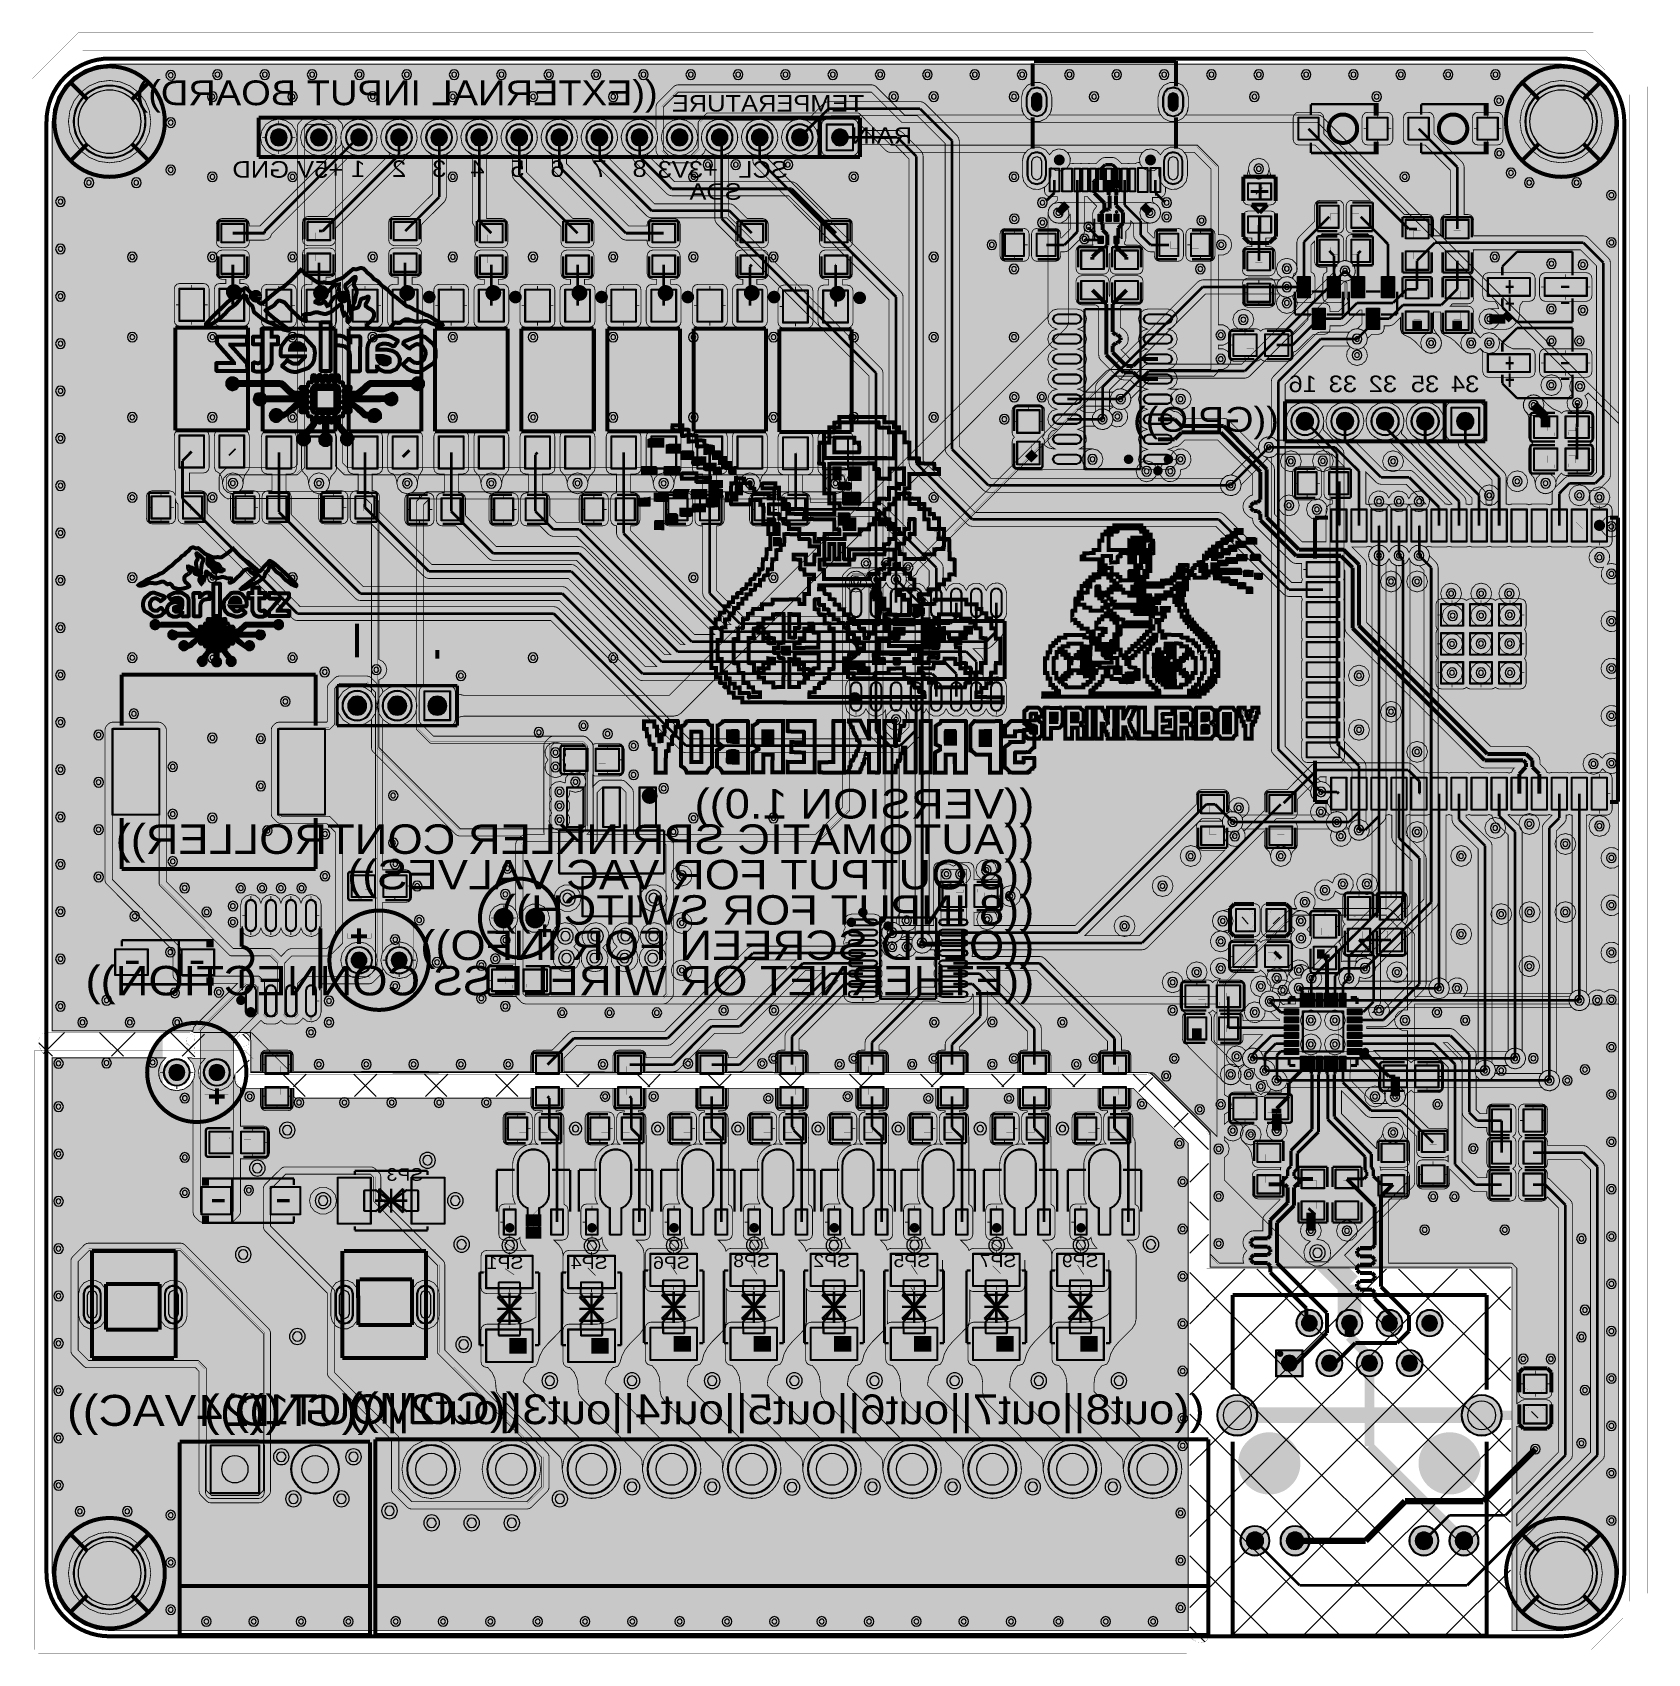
# Model space of a CAD drawing. Header units: millimetres. Extents: x -1 to 101, y -101 to 2.
import ezdxf
from ezdxf.enums import TextEntityAlignment as Align

# ---------------------------------------------------------------- set-up
doc = ezdxf.new("R2010")
doc.units = ezdxf.units.MM
doc.header["$MEASUREMENT"] = 0
for name, color, linetype, true_color in [('Board-Outline-Layer', 7, 'Continuous', 0xff00ff), ('Bottom-Layer', 7, 'Continuous', 0x0000ff), ('Bottom-Paste-Mask-Layer', 7, 'Continuous', 0x800000), ('Bottom-Silkscreen-Layer', 7, 'Continuous', 0x66cc33), ('Bottom-Solder-Mask-Layer', 7, 'Continuous', 0xaa00ff), ('Document-Layer', 7, 'Continuous', 0xffffff), ('Hole-Layer', 7, 'Continuous', 0x222222), ('Inner1', 7, 'Continuous', 0x999966), ('Inner2', 7, 'Continuous', 0x008000), ('Multi-Layer', 7, 'Continuous', 0xc0c0c0), ('Top-Layer', 7, 'Continuous', 0xff0000), ('Top-Paste-Mask-Layer', 7, 'Continuous', 0x808080), ('Top-Silkscreen-Layer', 7, 'Continuous', 0xffcc00), ('Top-Solder-Mask-Layer', 7, 'Continuous', 0x800080)]:
    doc.layers.add(name, color=color, linetype=linetype, true_color=true_color)
doc.styles.get("Standard").update_dxf_attribs({"font": 'arial.ttf'})
pattern_1 = [(45, (0, 0), (-2.245064, 2.245064), []), (135, (0, 0), (-2.245064, -2.245064), [])]

msp = doc.modelspace()

# ---------------------------------------------------------------- texts
at = {"layer": 'Bottom-Silkscreen-Layer', "text_generation_flag": 2, "width": 1.1}
for s, height, p in [('((EXTERNAL INPUT BOARD))', 1.5697, (38.74, -3.43)), ('TEMPERATURE', 1.05, (51.82, -3.68)), ('RAIN', 1.05, (54.86, -5.72)), ('GND', 1.05, (15.37, -7.87)), ('+5V', 1.05, (18.8, -7.87)), ('1', 1.05, (20.21, -7.83)), ('2', 1.05, (22.8, -7.82)), ('3', 1.05, (25.34, -7.82)), ('4', 1.05, (27.76, -7.82)), ('5', 1.05, (30.3, -7.82)), ('6', 1.05, (32.84, -7.82)), ('7', 1.05, (35.5, -7.82)), ('8', 1.05, (38.04, -7.82)), ('+3V3', 1.05, (42.55, -7.87)), ('SCL', 1.05, (46.99, -7.87)), ('SDA', 1.05, (44.07, -9.27)), ('16', 1.05, (80.52, -21.46)), ('33', 1.05, (83.06, -21.46)), ('32', 1.05, (85.6, -21.46)), ('35', 1.05, (88.27, -21.46)), ('34', 1.05, (90.81, -21.46)), ('((GPIO))', 1.57, (78.11, -24.13)), ('((VERSION 1.0))', 1.8687, (62.61, -48.73)), ('((AUTOMATIC SPRINKLER CONTROLLER))', 1.8687, (62.61, -50.97)), ('((8 OUTPUT FOR VAC VALVES))', 1.8687, (62.61, -53.22)), ('((8 INPUT FOR SWITCH))', 1.8687, (62.61, -55.46)), ('((OLED SCREEN FOR INFO))', 1.8687, (62.61, -57.7)), ('((ETHERNET OR WIRELESS CONNECTION))', 1.8687, (62.61, -59.94)), ('SP4', 0.8, (35.56, -76.96)), ('SP6', 0.8, (40.77, -76.96)), ('SP8', 0.8, (45.85, -76.84)), ('SP7', 0.8, (61.47, -76.84)), ('((24VAC))', 1.962, (14.86, -87.25)), ('((GND))', 1.962, (20.7, -87.25)), ('((out8||out7||out6||out5||out4||out3||out2||OUT1))', 1.8836, (73.41, -87.12)), ('((COM))', 1.962, (30.1, -87.12))]:
    msp.add_text(s, height=height, dxfattribs=at).set_placement(p, align=Align.BOTTOM_LEFT)
for s, rotation, p in [('SP3', 360, (23.88, -71.37)), ('SP1', -360, (30.23, -76.96)), ('SP2', 360, (50.93, -76.84)), ('SP5', 360, (56.01, -76.84)), ('SP9', 360, (66.68, -76.84))]:
    msp.add_text(s, height=0.8, rotation=rotation, dxfattribs=at).set_placement(p, align=Align.BOTTOM_LEFT)

# ---------------------------------------------------------------- hatches: boundary and pattern name
at = {"layer": 'Bottom-Layer'}
for points in [[(9.09, -61.63), (0.36, -61.63), (0.36, -4), (0.45, -3.19), (0.72, -2.42), (1.15, -1.73), (1.73, -1.15), (2.42, -0.72), (3.19, -0.45), (4, -0.36), (96, -0.36), (96.81, -0.45), (97.58, -0.72), (98.27, -1.15), (98.85, -1.73), (99.28, -2.42), (99.55, -3.19), (99.64, -4), (99.64, -96), (99.55, -96.81), (99.28, -97.58), (98.85, -98.27), (98.27, -98.85), (97.58, -99.28), (96.81, -99.55), (96, -99.64), (92.88, -99.64), (92.88, -76.71), (92.85, -76.63), (92.78, -76.6), (73.75, -76.6), (73.75, -68.29), (73.71, -68.1), (73.6, -67.94), (70.08, -64.41), (69.92, -64.3), (69.72, -64.27), (12.95, -64.27), (12.95, -62.23), (12.88, -61.98), (12.7, -61.79), (12.45, -61.73), (9.35, -61.73), (9.23, -61.66), (9.1, -61.63), (9.1, -61.63)], [(1.39, -4), (1.48, -4.68), (1.74, -5.3), (2.16, -5.84), (2.7, -6.26), (3.32, -6.52), (4, -6.61), (4.68, -6.52), (5.3, -6.26), (5.84, -5.84), (6.26, -5.3), (6.52, -4.68), (6.61, -4), (6.52, -3.32), (6.26, -2.7), (5.84, -2.16), (5.3, -1.74), (4.68, -1.48), (4, -1.39), (3.32, -1.48), (2.7, -1.74), (2.16, -2.16), (1.74, -2.7), (1.48, -3.32)], [(1.75, -4, 1), (6.25, -4, 1)], [(63.72, -3.05), (63.72, -2.45), (63.62, -2.04), (63.36, -1.7), (62.97, -1.52), (62.55, -1.52), (62.16, -1.7), (61.9, -2.04), (61.8, -2.45), (61.8, -3.05), (61.9, -3.47), (62.16, -3.8), (62.55, -3.99), (62.97, -3.99), (63.36, -3.8), (63.62, -3.47)], [(62.16, -2.45), (62.24, -2.15), (62.46, -1.93), (62.76, -1.85), (63.06, -1.93), (63.28, -2.15), (63.36, -2.45), (63.36, -3.05), (63.28, -3.35), (63.06, -3.57), (62.76, -3.65), (62.46, -3.57), (62.24, -3.35), (62.16, -3.05)], [(72.37, -3.05), (72.37, -2.45), (72.27, -2.04), (72.01, -1.7), (71.62, -1.52), (71.2, -1.52), (70.81, -1.7), (70.55, -2.04), (70.45, -2.45), (70.45, -3.05), (70.55, -3.47), (70.81, -3.8), (71.2, -3.99), (71.62, -3.99), (72.01, -3.8), (72.27, -3.47)], [(70.81, -2.45), (70.89, -2.15), (71.11, -1.93), (71.41, -1.85), (71.71, -1.93), (71.93, -2.15), (72.01, -2.45), (72.01, -3.05), (71.93, -3.35), (71.71, -3.57), (71.41, -3.65), (71.11, -3.57), (70.89, -3.35), (70.81, -3.05)], [(93.39, -4), (93.48, -4.68), (93.74, -5.3), (94.16, -5.84), (94.7, -6.26), (95.33, -6.52), (96, -6.61), (96.68, -6.52), (97.3, -6.26), (97.84, -5.84), (98.26, -5.3), (98.52, -4.68), (98.61, -4), (98.52, -3.32), (98.26, -2.7), (97.84, -2.16), (97.3, -1.74), (96.68, -1.48), (96, -1.39), (95.33, -1.48), (94.7, -1.74), (94.16, -2.16), (93.74, -2.7), (93.48, -3.32)], [(93.75, -4, 1), (98.25, -4, 1)], [(15.88, -5), (15.79, -4.56), (15.54, -4.18), (15.16, -3.93), (14.72, -3.84), (14.28, -3.93), (13.9, -4.18), (13.65, -4.56), (13.56, -5), (13.65, -5.44), (13.9, -5.82), (14.28, -6.07), (14.72, -6.16), (15.16, -6.07), (15.54, -5.82), (15.79, -5.44)], [(18.42, -5), (18.33, -4.56), (18.08, -4.18), (17.7, -3.93), (17.26, -3.84), (16.82, -3.93), (16.44, -4.18), (16.19, -4.56), (16.1, -5), (16.19, -5.44), (16.44, -5.82), (16.82, -6.07), (17.26, -6.16), (17.7, -6.07), (18.08, -5.82), (18.33, -5.44)], [(20.96, -5), (20.87, -4.56), (20.62, -4.18), (20.24, -3.93), (19.8, -3.84), (19.36, -3.93), (18.98, -4.18), (18.73, -4.56), (18.64, -5), (18.73, -5.44), (18.98, -5.82), (19.36, -6.07), (19.8, -6.16), (20.24, -6.07), (20.62, -5.82), (20.87, -5.44)], [(23.5, -5), (23.41, -4.56), (23.16, -4.18), (22.78, -3.93), (22.34, -3.84), (21.9, -3.93), (21.52, -4.18), (21.27, -4.56), (21.18, -5), (21.27, -5.44), (21.52, -5.82), (21.9, -6.07), (22.34, -6.16), (22.78, -6.07), (23.16, -5.82), (23.41, -5.44)], [(26.04, -5), (25.95, -4.56), (25.7, -4.18), (25.32, -3.93), (24.88, -3.84), (24.44, -3.93), (24.06, -4.18), (23.81, -4.56), (23.72, -5), (23.81, -5.44), (24.06, -5.82), (24.44, -6.07), (24.88, -6.16), (25.32, -6.07), (25.7, -5.82), (25.95, -5.44)], [(28.58, -5), (28.49, -4.56), (28.24, -4.18), (27.86, -3.93), (27.42, -3.84), (26.98, -3.93), (26.6, -4.18), (26.35, -4.56), (26.26, -5), (26.35, -5.44), (26.6, -5.82), (26.98, -6.07), (27.42, -6.16), (27.86, -6.07), (28.24, -5.82), (28.49, -5.44)], [(31.12, -5), (31.03, -4.56), (30.78, -4.18), (30.4, -3.93), (29.96, -3.84), (29.52, -3.93), (29.14, -4.18), (28.89, -4.56), (28.8, -5), (28.89, -5.44), (29.14, -5.82), (29.52, -6.07), (29.96, -6.16), (30.4, -6.07), (30.78, -5.82), (31.03, -5.44)], [(33.66, -5), (33.57, -4.56), (33.32, -4.18), (32.94, -3.93), (32.5, -3.84), (32.06, -3.93), (31.68, -4.18), (31.43, -4.56), (31.34, -5), (31.43, -5.44), (31.68, -5.82), (32.06, -6.07), (32.5, -6.16), (32.94, -6.07), (33.32, -5.82), (33.57, -5.44)], [(36.2, -5), (36.11, -4.56), (35.86, -4.18), (35.48, -3.93), (35.04, -3.84), (34.6, -3.93), (34.22, -4.18), (33.97, -4.56), (33.88, -5), (33.97, -5.44), (34.22, -5.82), (34.6, -6.07), (35.04, -6.16), (35.48, -6.07), (35.86, -5.82), (36.11, -5.44)], [(38.74, -5), (38.65, -4.56), (38.4, -4.18), (38.02, -3.93), (37.58, -3.84), (37.14, -3.93), (36.76, -4.18), (36.51, -4.56), (36.42, -5), (36.51, -5.44), (36.76, -5.82), (37.14, -6.07), (37.58, -6.16), (38.02, -6.07), (38.4, -5.82), (38.65, -5.44)], [(41.28, -5), (41.19, -4.56), (40.94, -4.18), (40.56, -3.93), (40.12, -3.84), (39.68, -3.93), (39.3, -4.18), (39.05, -4.56), (38.96, -5), (39.05, -5.44), (39.3, -5.82), (39.68, -6.07), (40.12, -6.16), (40.56, -6.07), (40.94, -5.82), (41.19, -5.44)], [(53.15, -54.91), (52.97, -55.17), (52.94, -55.48), (53.05, -55.78), (53.29, -55.99), (53.59, -56.06), (53.9, -55.99), (54.14, -55.78), (54.25, -55.48), (54.22, -55.17), (54.04, -54.91), (54.04, -54.9), (54.04, -43.69), (54, -43.52), (53.91, -43.37), (53.02, -42.49), (53.02, -33.51), (53.02, -33.51), (53.14, -33.37), (53.21, -33.21), (53.31, -33.41), (53.47, -33.56), (53.66, -33.66), (53.88, -33.68), (53.88, -33.68), (55.06, -34.85), (55.06, -55.55), (55.05, -55.56), (54.88, -55.82), (54.84, -56.13), (54.96, -56.43), (55.19, -56.64), (55.5, -56.71), (55.81, -56.64), (56.04, -56.43), (56.16, -56.13), (56.12, -55.82), (55.95, -55.56), (55.94, -55.55), (55.94, -34.67), (55.91, -34.5), (55.81, -34.36), (54.51, -33.06), (54.51, -33.05), (54.46, -32.77), (54.29, -32.53), (54.29, -32.53), (54.29, -15.11), (54.26, -14.94), (54.16, -14.8), (45.66, -6.29), (45.66, -6.14), (45.68, -6.11), (45.74, -6.05), (45.88, -5.94), (46.19, -5.6), (46.35, -5.16), (46.32, -4.7), (46.11, -4.29), (45.76, -3.99), (45.32, -3.85), (44.86, -3.89), (44.45, -4.11), (44.17, -4.48), (44.04, -4.92), (44.11, -5.38), (44.34, -5.78), (44.42, -5.86), (44.51, -5.93), (44.51, -5.93), (44.52, -5.94), (44.52, -5.94), (44.68, -6.07), (44.74, -6.13), (44.77, -6.16), (44.77, -6.48), (44.8, -6.65), (44.9, -6.79), (53.4, -15.3), (53.4, -32.53), (53.4, -32.53), (53.29, -32.67), (53.21, -32.83), (53.14, -32.67), (53.02, -32.53), (53.02, -32.53), (53.02, -19.94), (52.99, -19.77), (52.89, -19.63), (43.24, -9.98), (43.24, -6.02), (43.26, -6), (43.28, -5.98), (43.49, -5.81), (43.65, -5.6), (43.8, -5.19), (43.79, -4.75), (43.62, -4.35), (43.3, -4.04), (42.9, -3.87), (42.46, -3.86), (42.05, -4.02), (41.73, -4.32), (41.54, -4.71), (41.51, -5.15), (41.65, -5.57), (41.94, -5.91), (41.96, -5.93), (41.99, -5.94), (42, -5.95), (42.01, -5.96), (42.01, -5.96), (42.07, -6), (42.08, -6), (42.08, -6.01), (42.18, -6.07), (42.19, -6.07), (42.2, -6.07), (42.28, -6.12), (42.35, -6.16), (42.35, -6.16), (42.36, -6.19), (42.36, -10.16), (42.39, -10.33), (42.49, -10.47), (52.13, -20.12), (52.13, -32.53), (52.13, -32.53), (52, -32.7), (51.93, -32.9), (51.74, -32.65), (51.47, -32.5), (51.15, -32.5), (50.87, -32.65), (50.69, -32.9), (50.65, -33.21), (50.75, -33.51), (50.98, -33.72), (51.28, -33.81), (51.59, -33.75), (51.83, -33.55), (51.96, -33.26), (52.03, -33.4), (52.13, -33.51), (52.13, -33.51), (52.13, -42.67), (52.17, -42.84), (52.26, -42.99), (53.15, -43.87), (53.15, -54.9)], [(48.9, -5), (48.81, -4.56), (48.56, -4.18), (48.18, -3.93), (47.74, -3.84), (47.3, -3.93), (46.92, -4.18), (46.67, -4.56), (46.58, -5), (46.67, -5.44), (46.92, -5.82), (47.3, -6.07), (47.74, -6.16), (48.18, -6.07), (48.56, -5.82), (48.81, -5.44)], [(49.48, -3.84), (49.3, -3.89), (49.17, -4.02), (49.12, -4.2), (49.12, -5.8), (49.17, -5.98), (49.3, -6.11), (49.48, -6.16), (51.08, -6.16), (51.26, -6.11), (51.39, -5.98), (51.44, -5.8), (51.44, -4.2), (51.39, -4.02), (51.26, -3.89), (51.08, -3.84)], [(13.92, -5, 1), (15.52, -5, 1)], [(16.46, -5, 1), (18.06, -5, 1)], [(19, -5, 1), (20.6, -5, 1)], [(21.54, -5, 1), (23.14, -5, 1)], [(24.08, -5, 1), (25.68, -5, 1)], [(26.62, -5, 1), (28.22, -5, 1)], [(29.16, -5, 1), (30.76, -5, 1)], [(31.7, -5, 1), (33.3, -5, 1)], [(34.24, -5, 1), (35.84, -5, 1)], [(36.78, -5, 1), (38.38, -5, 1)], [(39.32, -5, 1), (40.92, -5, 1)], [(41.86, -5, 1), (43.46, -5, 1)], [(44.4, -5, 1), (46, -5, 1)], [(46.94, -5, 1), (48.54, -5, 1)], [(51.08, -4.2), (51.08, -5.8), (49.48, -5.8), (49.48, -4.2)], [(61.85, -6.5), (61.85, -7.4), (61.94, -7.8), (62.19, -8.11), (62.56, -8.29), (62.96, -8.29), (63.33, -8.11), (63.58, -7.8), (63.67, -7.4), (63.67, -6.91), (63.96, -7.1), (64.32, -7.13), (64.64, -6.98), (64.85, -6.7), (64.9, -6.35), (64.77, -6.02), (64.5, -5.79), (64.15, -5.73), (63.81, -5.84), (63.57, -6.1), (63.32, -5.79), (62.95, -5.62), (62.55, -5.62), (62.19, -5.8), (61.94, -6.11)], [(62.21, -6.5), (62.28, -6.23), (62.48, -6.03), (62.76, -5.95), (63.03, -6.03), (63.24, -6.23), (63.31, -6.5), (63.31, -7.4), (63.24, -7.68), (63.03, -7.88), (62.76, -7.95), (62.48, -7.88), (62.28, -7.68), (62.21, -7.4)], [(70.5, -7.4), (70.59, -7.8), (70.84, -8.11), (71.21, -8.29), (71.61, -8.29), (71.98, -8.11), (72.23, -7.8), (72.32, -7.4), (72.32, -6.5), (72.23, -6.11), (71.98, -5.8), (71.62, -5.62), (71.22, -5.62), (70.85, -5.79), (70.6, -6.1), (70.36, -5.84), (70.02, -5.73), (69.67, -5.79), (69.4, -6.02), (69.27, -6.35), (69.32, -6.7), (69.53, -6.98), (69.85, -7.13), (70.21, -7.1), (70.5, -6.91)], [(70.86, -6.5), (70.93, -6.23), (71.13, -6.03), (71.41, -5.95), (71.68, -6.03), (71.89, -6.23), (71.96, -6.5), (71.96, -7.4), (71.89, -7.68), (71.68, -7.88), (71.41, -7.95), (71.13, -7.88), (70.93, -7.68), (70.86, -7.4)], [(76.17, -6.99), (76.26, -7.32), (76.5, -7.56), (76.84, -7.65), (77.17, -7.56), (77.41, -7.32), (77.5, -6.99), (77.41, -6.65), (77.17, -6.41), (76.84, -6.32), (76.5, -6.41), (76.26, -6.65)], [(69.94, -10.44), (70.28, -10.36), (70.52, -10.11), (70.62, -9.78), (70.52, -9.44), (70.28, -9.2), (69.94, -9.12), (69.58, -9.12), (64.5, -9.12), (64.15, -9.12), (63.81, -9.2), (63.56, -9.44), (63.47, -9.78), (63.56, -10.11), (63.81, -10.36), (64.15, -10.44), (64.5, -10.44), (69.58, -10.44)], [(69.85, -19.37), (69.68, -19.4), (69.54, -19.5), (68.11, -20.93), (68.1, -20.93), (67.79, -20.99), (67.55, -21.19), (67.42, -21.47), (67.44, -21.79), (67.6, -22.06), (67.87, -22.22), (68.19, -22.24), (68.48, -22.12), (68.67, -21.87), (68.73, -21.56), (68.73, -21.55), (70.03, -20.26), (75.95, -20.26), (76.12, -20.22), (76.26, -20.13), (82.26, -14.12), (82.26, -14.12), (82.57, -14.06), (82.82, -13.87), (82.95, -13.58), (82.93, -13.26), (82.77, -12.99), (82.5, -12.83), (82.18, -12.81), (81.89, -12.94), (81.69, -13.18), (81.63, -13.49), (81.63, -13.5), (75.76, -19.37)], [(66.62, -20.51), (66.52, -20.66), (66.49, -20.83), (66.49, -22.37), (66.48, -22.37), (66.31, -22.63), (66.27, -22.95), (66.39, -23.24), (66.62, -23.45), (66.93, -23.52), (67.24, -23.45), (67.47, -23.24), (67.59, -22.95), (67.55, -22.63), (67.38, -22.37), (67.37, -22.37), (67.37, -21.01), (73.46, -14.92), (78.12, -14.92), (78.12, -14.92), (78.38, -15.1), (78.7, -15.14), (78.99, -15.02), (79.2, -14.78), (79.28, -14.48), (79.2, -14.17), (78.99, -13.93), (78.7, -13.82), (78.38, -13.86), (78.12, -14.03), (78.12, -14.03), (73.28, -14.03), (73.11, -14.07), (72.97, -14.16)], [(90.78, -16.51), (90.87, -16.84), (91.11, -17.08), (91.44, -17.17), (91.77, -17.08), (92.01, -16.84), (92.1, -16.51), (92.01, -16.18), (91.77, -15.94), (91.44, -15.85), (91.11, -15.94), (90.87, -16.18)], [(75.09, -26.39), (74.78, -26.45), (74.53, -26.65), (74.4, -26.93), (74.42, -27.25), (74.59, -27.52), (74.86, -27.68), (75.17, -27.7), (75.46, -27.58), (75.66, -27.33), (75.72, -27.02), (75.72, -27.02), (77.43, -25.3), (77.44, -25.3), (77.53, -25.3), (77.63, -25.28), (77.63, -43.78), (77.66, -43.95), (77.76, -44.09), (80.11, -46.45), (80.11, -46.45), (80.17, -46.76), (80.37, -47.01), (80.66, -47.13), (80.97, -47.11), (81.24, -46.95), (81.4, -46.68), (81.43, -46.37), (81.3, -46.08), (81.05, -45.88), (80.74, -45.82), (80.74, -45.82), (78.51, -43.6), (78.51, -20.65), (80.94, -18.22), (82.56, -18.22), (82.57, -18.23), (82.83, -18.4), (83.14, -18.44), (83.44, -18.32), (83.65, -18.09), (83.72, -17.78), (83.65, -17.47), (83.44, -17.24), (83.14, -17.12), (82.83, -17.16), (82.57, -17.33), (82.56, -17.34), (80.76, -17.34), (80.59, -17.37), (80.45, -17.47), (77.76, -20.15), (77.66, -20.3), (77.63, -20.47), (77.63, -23.99), (77.32, -23.99), (77.05, -24.13), (76.86, -24.37), (76.81, -24.67), (76.81, -24.67), (75.09, -26.39)], [(87.09, -18.03), (87.18, -18.37), (87.43, -18.61), (87.76, -18.7), (88.09, -18.61), (88.33, -18.37), (88.42, -18.03), (88.33, -17.7), (88.09, -17.46), (87.76, -17.37), (87.43, -17.46), (87.18, -17.7)], [(89.63, -18.03), (89.72, -18.36), (89.96, -18.61), (90.29, -18.7), (90.62, -18.61), (90.87, -18.37), (91.11, -18.61), (91.44, -18.7), (91.77, -18.61), (92.02, -18.36), (92.1, -18.03), (92.02, -17.7), (91.77, -17.46), (91.44, -17.37), (91.11, -17.46), (90.87, -17.7), (90.62, -17.46), (90.29, -17.37), (89.96, -17.46), (89.72, -17.7)], [(71.22, -21.59), (71.31, -21.92), (71.55, -22.16), (71.88, -22.25), (72.21, -22.16), (72.46, -21.92), (72.55, -21.59), (72.46, -21.26), (72.21, -21.02), (71.88, -20.93), (71.55, -21.02), (71.31, -21.26)], [(93.59, -21.97), (93.68, -22.3), (93.92, -22.55), (94.25, -22.63), (94.58, -22.55), (94.82, -22.3), (94.91, -21.97), (94.82, -21.64), (94.58, -21.4), (94.25, -21.31), (93.92, -21.4), (93.68, -21.64)], [(81.35, -43.43), (81.38, -43.6), (81.47, -43.75), (82.74, -45.01), (82.74, -48.4), (82.74, -48.4), (82.56, -48.67), (82.53, -48.98), (82.64, -49.27), (82.88, -49.48), (83.19, -49.56), (83.49, -49.48), (83.73, -49.27), (83.84, -48.98), (83.81, -48.67), (83.63, -48.4), (83.63, -48.4), (83.63, -44.83), (83.59, -44.66), (83.5, -44.52), (82.23, -43.25), (82.23, -25.02), (82.2, -24.85), (82.1, -24.71), (80.92, -23.53), (80.92, -23.51), (80.92, -23.48), (80.93, -23.39), (80.95, -23.18), (80.94, -22.75), (80.78, -22.35), (80.49, -22.03), (80.11, -21.83), (79.68, -21.78), (79.26, -21.89), (78.9, -22.13), (78.66, -22.49), (78.55, -22.91), (78.6, -23.34), (78.8, -23.72), (79.12, -24.01), (79.52, -24.17), (79.95, -24.18), (80.16, -24.16), (80.25, -24.15), (80.28, -24.15), (80.3, -24.15), (81.35, -25.2)], [(78.91, -22.99, 1), (80.61, -22.99, 1)], [(83.5, -22.99), (83.41, -22.52), (83.15, -22.13), (82.76, -21.87), (82.3, -21.78), (81.83, -21.87), (81.44, -22.13), (81.18, -22.52), (81.09, -22.99), (81.18, -23.45), (81.44, -23.84), (81.83, -24.1), (82.3, -24.2), (82.76, -24.1), (83.15, -23.84), (83.41, -23.45)], [(81.45, -22.99, 1), (83.15, -22.99, 1)], [(86.04, -22.99), (85.95, -22.52), (85.69, -22.13), (85.3, -21.87), (84.84, -21.78), (84.37, -21.87), (83.98, -22.13), (83.72, -22.52), (83.63, -22.99), (83.72, -23.45), (83.98, -23.84), (84.37, -24.1), (84.84, -24.2), (85.3, -24.1), (85.69, -23.84), (85.95, -23.45)], [(83.99, -22.99, 1), (85.69, -22.99, 1)], [(88.58, -22.99), (88.49, -22.52), (88.23, -22.13), (87.84, -21.87), (87.38, -21.78), (86.91, -21.87), (86.52, -22.13), (86.26, -22.52), (86.17, -22.99), (86.26, -23.45), (86.52, -23.84), (86.91, -24.1), (87.38, -24.2), (87.84, -24.1), (88.23, -23.84), (88.49, -23.45)], [(86.53, -22.99, 1), (88.23, -22.99, 1)], [(89.07, -21.78), (88.89, -21.83), (88.76, -21.96), (88.71, -22.14), (88.71, -23.84), (88.76, -24.02), (88.89, -24.15), (89.07, -24.2), (90.77, -24.2), (90.95, -24.15), (91.08, -24.02), (91.12, -23.84), (91.12, -22.14), (91.08, -21.96), (90.95, -21.83), (90.77, -21.78)], [(90.77, -22.14), (90.77, -23.84), (89.07, -23.84), (89.07, -22.14)], [(65.63, -25.4), (65.72, -25.73), (65.96, -25.97), (66.29, -26.06), (66.63, -25.97), (66.87, -25.73), (66.96, -25.4), (66.87, -25.07), (66.63, -24.83), (66.29, -24.74), (65.96, -24.83), (65.72, -25.07)], [(11.15, -26.92), (11.24, -27.26), (11.48, -27.5), (11.81, -27.59), (12.14, -27.5), (12.39, -27.26), (12.47, -26.92), (12.39, -26.59), (12.14, -26.35), (11.81, -26.26), (11.48, -26.35), (11.24, -26.59)], [(16.61, -26.92), (16.7, -27.26), (16.94, -27.5), (17.27, -27.59), (17.6, -27.5), (17.85, -27.26), (17.94, -26.92), (17.85, -26.59), (17.6, -26.35), (17.27, -26.26), (16.94, -26.35), (16.7, -26.59)], [(22.2, -26.92), (22.29, -27.26), (22.53, -27.5), (22.86, -27.59), (23.19, -27.5), (23.43, -27.26), (23.52, -26.92), (23.43, -26.59), (23.19, -26.35), (22.86, -26.26), (22.53, -26.35), (22.29, -26.59)], [(27.53, -26.92), (27.62, -27.26), (27.86, -27.5), (28.19, -27.59), (28.53, -27.5), (28.77, -27.26), (28.86, -26.92), (28.77, -26.59), (28.53, -26.35), (28.19, -26.26), (27.86, -26.35), (27.62, -26.59)], [(32.99, -26.92), (33.08, -27.26), (33.32, -27.5), (33.66, -27.59), (33.99, -27.5), (34.23, -27.26), (34.32, -26.92), (34.23, -26.59), (33.99, -26.35), (33.66, -26.26), (33.32, -26.35), (33.08, -26.59)], [(38.45, -26.92), (38.54, -27.26), (38.78, -27.5), (39.12, -27.59), (39.45, -27.5), (39.69, -27.26), (39.78, -26.92), (39.69, -26.59), (39.45, -26.35), (39.12, -26.26), (38.78, -26.35), (38.54, -26.59)], [(43.91, -26.92), (44, -27.26), (44.25, -27.5), (44.58, -27.59), (44.91, -27.5), (45.15, -27.26), (45.24, -26.92), (45.15, -26.59), (44.91, -26.35), (44.58, -26.26), (44.25, -26.35), (44, -26.59)], [(49.35, -26.92), (49.44, -27.26), (49.68, -27.5), (50.01, -27.59), (50.34, -27.5), (50.59, -27.26), (50.68, -26.92), (50.59, -26.59), (50.34, -26.35), (50.01, -26.26), (49.68, -26.35), (49.44, -26.59)], [(94.35, -26.92), (94.44, -27.26), (94.68, -27.5), (95.01, -27.59), (95.34, -27.5), (95.59, -27.26), (95.68, -26.92), (95.59, -26.59), (95.34, -26.35), (95.01, -26.26), (94.68, -26.35), (94.44, -26.59)], [(96.49, -27.69), (96.58, -28.02), (96.82, -28.26), (97.16, -28.35), (97.49, -28.26), (97.73, -28.02), (97.82, -27.69), (97.73, -27.35), (97.49, -27.11), (97.16, -27.02), (96.82, -27.11), (96.58, -27.35)], [(80.2, -57.63), (80.2, -57.63), (79.86, -57.71), (79.6, -57.94), (79.5, -58.28), (79.25, -58.28), (79.02, -58.37), (78.84, -58.54), (78.73, -58.76), (78.72, -59.01), (78.79, -59.25), (77.96, -59.25), (77.94, -59.23), (77.93, -59.22), (77.91, -59.21), (77.89, -59.19), (77.86, -59.18), (77.57, -59.09), (77.27, -59.14), (77.03, -59.32), (76.89, -59.59), (76.88, -59.89), (77.01, -60.16), (77.25, -60.35), (77.54, -60.42), (77.83, -60.34), (78.07, -60.15), (78.08, -60.13), (96.65, -60.13), (96.66, -60.14), (96.92, -60.31), (97.23, -60.35), (97.53, -60.23), (97.74, -60), (97.81, -59.69), (97.74, -59.38), (97.53, -59.15), (97.23, -59.03), (96.92, -59.07), (96.66, -59.24), (96.65, -59.25), (88.84, -59.25), (88.92, -58.94), (88.85, -58.63), (88.64, -58.39), (88.35, -58.27), (88.03, -58.3), (87.77, -58.48), (87.76, -58.48), (83.18, -58.48), (83.21, -58.35), (83.21, -58.22), (83.55, -58.32), (83.9, -58.23), (84.15, -57.98), (84.23, -57.63), (84.23, -57.62), (88.07, -53.78), (88.17, -53.64), (88.2, -53.47), (88.2, -32.26), (88.17, -32.09), (88.07, -31.94), (87.66, -31.53), (87.66, -31.53), (87.6, -31.21), (87.39, -30.97), (87.1, -30.84), (86.78, -30.87), (86.51, -31.04), (86.36, -31.32), (86.23, -31.07), (86, -30.9), (85.73, -30.83), (85.46, -30.89), (85.23, -31.05), (85.09, -31.29), (84.93, -31.03), (84.68, -30.87), (84.38, -30.84), (84.1, -30.94), (83.89, -31.16), (83.79, -31.44), (83.84, -31.74), (84.01, -31.99), (84.01, -31.99), (84.01, -53.82)], [(83.6, -57), (83.6, -57), (83.25, -57.08), (82.99, -57.32), (82.99, -57.08), (86.29, -53.78), (86.39, -53.64), (86.42, -53.47), (86.42, -31.83), (86.68, -32.08), (87.03, -32.16), (87.03, -32.16), (87.31, -32.44), (87.31, -53.28)], [(84.9, -31.99), (84.9, -31.99), (85.01, -31.86), (85.09, -31.7), (85.26, -31.97), (85.54, -32.13), (85.54, -53.28), (84.9, -53.92)], [(20.94, -41.02), (20.85, -40.54), (20.57, -40.13), (20.17, -39.86), (19.69, -39.76), (19.2, -39.86), (18.8, -40.13), (18.52, -40.54), (18.43, -41.02), (18.52, -41.5), (18.8, -41.91), (19.2, -42.18), (19.69, -42.28), (20.17, -42.18), (20.57, -41.91), (20.85, -41.5)], [(23.48, -41.02), (23.39, -40.54), (23.11, -40.13), (22.71, -39.86), (22.23, -39.76), (21.74, -39.86), (21.34, -40.13), (21.06, -40.54), (20.97, -41.02), (21.06, -41.5), (21.34, -41.91), (21.74, -42.18), (22.23, -42.28), (22.71, -42.18), (23.11, -41.91), (23.39, -41.5)], [(23.98, -39.76), (23.8, -39.81), (23.67, -39.94), (23.62, -40.12), (23.62, -41.92), (23.67, -42.1), (23.8, -42.23), (23.98, -42.28), (25.55, -42.28), (25.73, -42.23), (25.86, -42.1), (25.91, -41.92), (25.91, -40.12), (25.86, -39.94), (25.73, -39.81), (25.55, -39.76)], [(18.79, -41.02, 1), (20.59, -41.02, 1)], [(21.33, -41.02, 1), (23.13, -41.02, 1)], [(25.55, -40.12), (25.55, -41.92), (23.98, -41.92), (23.98, -40.12)], [(53.18, -41.91), (53.27, -42.24), (53.52, -42.48), (53.85, -42.57), (54.18, -42.48), (54.42, -42.24), (54.51, -41.91), (54.42, -41.58), (54.18, -41.34), (53.85, -41.25), (53.52, -41.34), (53.27, -41.58)], [(32.26, -45.58), (32.56, -45.5), (32.79, -45.31), (32.91, -45.02), (32.89, -44.72), (32.73, -44.45), (32.89, -44.19), (32.91, -43.88), (32.79, -43.6), (32.56, -43.4), (32.26, -43.33), (31.96, -43.4), (31.72, -43.6), (31.6, -43.88), (31.62, -44.19), (31.78, -44.45), (31.62, -44.72), (31.6, -45.02), (31.72, -45.31), (31.96, -45.5)], [(34.09, -45.5), (33.83, -45.26), (33.48, -45.19), (33.15, -45.3), (32.92, -45.57), (32.87, -45.92), (32.57, -45.82), (32.26, -45.87), (32.01, -46.05), (31.87, -46.34), (31.87, -46.65), (32.02, -46.93), (31.87, -47.21), (31.87, -47.53), (32.02, -47.82), (31.87, -48.08), (31.86, -48.38), (31.98, -48.66), (32.22, -48.85), (32.51, -48.92), (32.81, -48.85), (33.04, -48.66), (33.16, -48.38), (33.15, -48.08), (33, -47.82), (33.16, -47.53), (33.16, -47.21), (33, -46.93), (33.14, -46.68), (33.17, -46.41), (33.51, -46.51), (33.85, -46.43), (34.1, -46.18), (34.19, -45.83)], [(75.68, -47.94), (75.67, -47.94), (75.37, -47.75), (75.01, -47.74), (74.7, -47.93), (74.53, -48.25), (74.56, -48.61), (74.76, -48.9), (74.66, -49.17), (74.68, -49.47), (74.82, -49.72), (75.07, -49.89), (75.36, -49.94), (75.64, -49.85), (75.86, -49.65), (75.97, -49.38), (75.95, -49.08), (75.8, -48.83), (81.28, -48.83), (81.29, -48.83), (81.31, -48.86), (81.34, -48.88), (81.61, -49.03), (81.92, -49.04), (82.2, -48.9), (82.39, -48.66), (82.44, -48.35), (82.36, -48.06), (82.14, -47.83), (81.85, -47.73), (81.55, -47.77), (81.29, -47.94), (81.29, -47.94)], [(77.57, -50.55), (77.66, -50.88), (77.9, -51.12), (78.23, -51.21), (78.56, -51.12), (78.81, -50.88), (78.9, -50.55), (78.81, -50.21), (78.56, -49.97), (78.23, -49.88), (77.9, -49.97), (77.66, -50.21)], [(56.38, -51.69), (56.44, -51.98), (56.64, -52.21), (56.91, -52.34), (57.21, -52.33), (57.48, -52.19), (57.74, -52.33), (58.04, -52.34), (58.32, -52.21), (58.51, -51.98), (58.58, -51.69), (58.51, -51.4), (58.32, -51.16), (58.04, -51.04), (57.74, -51.05), (57.48, -51.19), (57.21, -51.05), (56.91, -51.04), (56.64, -51.16), (56.44, -51.4)], [(32.16, -53.21), (32.25, -53.59), (32.49, -53.88), (32.83, -54.05), (33.21, -54.05), (33.56, -53.88), (33.79, -53.59), (33.88, -53.21), (33.79, -52.84), (33.56, -52.54), (33.21, -52.38), (32.83, -52.38), (32.49, -52.54), (32.25, -52.84)], [(37.62, -53.21), (37.71, -53.59), (37.95, -53.88), (38.29, -54.05), (38.67, -54.05), (39.02, -53.88), (39.25, -53.59), (39.34, -53.21), (39.25, -52.84), (39.02, -52.54), (38.67, -52.38), (38.29, -52.38), (37.95, -52.54), (37.71, -52.84)], [(29.88, -54.48), (29.79, -54.09), (29.54, -53.77), (29.17, -53.6), (28.77, -53.6), (28.41, -53.77), (28.15, -54.09), (28.06, -54.48), (28.15, -54.88), (28.41, -55.19), (28.77, -55.37), (29.17, -55.37), (29.54, -55.19), (29.79, -54.88)], [(28.42, -54.48, 1), (29.52, -54.48, 1)], [(31.88, -54.48), (31.79, -54.09), (31.54, -53.77), (31.17, -53.6), (30.77, -53.6), (30.41, -53.77), (30.15, -54.09), (30.06, -54.48), (30.15, -54.88), (30.41, -55.19), (30.77, -55.37), (31.17, -55.37), (31.54, -55.19), (31.79, -54.88)], [(30.42, -54.48, 1), (31.52, -54.48, 1)], [(73.89, -54.66), (73.97, -55), (74.22, -55.24), (74.55, -55.33), (74.88, -55.24), (75.12, -55), (75.21, -54.66), (75.12, -54.33), (74.88, -54.09), (74.55, -54), (74.22, -54.09), (73.97, -54.33)], [(79.53, -56.42), (79.85, -56.33), (80.09, -56.1), (80.18, -55.78), (80.11, -55.45), (79.89, -55.2), (80.1, -54.95), (80.16, -54.62), (80.06, -54.31), (79.82, -54.08), (79.49, -54), (79.17, -54.09), (78.93, -54.32), (78.84, -54.64), (78.91, -54.97), (79.13, -55.21), (78.92, -55.47), (78.86, -55.8), (78.96, -56.11), (79.2, -56.34)], [(33, -57.88), (33.34, -57.79), (33.62, -57.57), (33.79, -57.25), (33.8, -56.89), (33.68, -56.55), (33.42, -56.3), (33.65, -56.03), (33.75, -55.68), (33.7, -55.33), (33.51, -55.03), (33.21, -54.83), (32.85, -54.77), (32.51, -54.86), (32.23, -55.08), (32.06, -55.4), (32.05, -55.76), (32.17, -56.09), (32.43, -56.35), (32.2, -56.62), (32.1, -56.97), (32.15, -57.32), (32.34, -57.62), (32.64, -57.82)], [(34.7, -57.88), (35.05, -57.82), (35.35, -57.62), (35.54, -57.32), (35.59, -56.97), (35.49, -56.62), (35.26, -56.35), (35.52, -56.09), (35.65, -55.76), (35.63, -55.4), (35.46, -55.08), (35.18, -54.86), (34.84, -54.77), (34.48, -54.83), (34.19, -55.03), (33.99, -55.33), (33.94, -55.68), (34.04, -56.03), (34.27, -56.3), (34.02, -56.55), (33.89, -56.89), (33.91, -57.25), (34.07, -57.57), (34.35, -57.79)], [(36.6, -57.88), (36.95, -57.82), (37.25, -57.62), (37.44, -57.32), (37.5, -56.97), (37.4, -56.62), (37.17, -56.35), (37.42, -56.09), (37.55, -55.76), (37.53, -55.4), (37.37, -55.08), (37.09, -54.86), (36.74, -54.77), (36.39, -54.83), (36.09, -55.03), (35.9, -55.33), (35.85, -55.68), (35.94, -56.03), (36.17, -56.3), (35.92, -56.55), (35.79, -56.89), (35.81, -57.25), (35.97, -57.57), (36.25, -57.79)], [(38.38, -57.88), (38.73, -57.82), (39.03, -57.62), (39.22, -57.32), (39.27, -56.97), (39.18, -56.62), (38.95, -56.35), (39.2, -56.09), (39.33, -55.76), (39.31, -55.4), (39.15, -55.08), (38.87, -54.86), (38.52, -54.77), (38.17, -54.83), (37.87, -55.03), (37.68, -55.33), (37.62, -55.68), (37.72, -56.03), (37.95, -56.3), (37.7, -56.55), (37.57, -56.89), (37.59, -57.25), (37.75, -57.57), (38.03, -57.79)], [(18.65, -57.15), (18.74, -57.59), (18.99, -57.97), (19.37, -58.22), (19.81, -58.31), (20.26, -58.22), (20.63, -57.97), (20.88, -57.59), (20.97, -57.15), (20.88, -56.71), (20.63, -56.33), (20.26, -56.08), (19.81, -55.99), (19.37, -56.08), (18.99, -56.33), (18.74, -56.71)], [(19.01, -57.15, 1), (20.61, -57.15, 1)], [(21.19, -57.15), (21.28, -57.59), (21.53, -57.97), (21.91, -58.22), (22.35, -58.31), (22.8, -58.22), (23.17, -57.97), (23.42, -57.59), (23.51, -57.15), (23.42, -56.71), (23.17, -56.33), (22.8, -56.08), (22.35, -55.99), (21.91, -56.08), (21.53, -56.33), (21.28, -56.71)], [(21.55, -57.15, 1), (23.15, -57.15, 1)], [(77.32, -58.29), (77.4, -58.62), (77.65, -58.87), (77.98, -58.96), (78.31, -58.87), (78.55, -58.62), (78.64, -58.29), (78.55, -57.96), (78.31, -57.72), (77.98, -57.63), (77.65, -57.72), (77.4, -57.96)], [(7.46, -64.26, 1), (9.06, -64.26, 1)], [(10, -64.26, 1), (11.6, -64.26, 1)], [(76.94, -62.93), (76.66, -62.74), (76.32, -62.72), (76.02, -62.87), (75.83, -63.16), (75.8, -63.49), (75.95, -63.8), (76.22, -64), (76.56, -64.03), (76.58, -64.34), (76.74, -64.6), (77.01, -64.76), (77.32, -64.79), (77.4, -65.09), (77.61, -65.32), (77.9, -65.43), (78.21, -65.39), (78.47, -65.22), (78.47, -65.21), (85.14, -65.21), (84.9, -65.46), (84.81, -65.79), (84.9, -66.12), (85.14, -66.36), (85.47, -66.45), (85.8, -66.36), (86.04, -66.12), (86.13, -65.79), (86.05, -65.46), (85.81, -65.21), (94.75, -65.21), (94.75, -65.22), (95.01, -65.39), (95.33, -65.43), (95.62, -65.31), (95.83, -65.08), (95.91, -64.77), (95.83, -64.46), (95.62, -64.23), (95.33, -64.11), (95.01, -64.15), (94.75, -64.32), (94.75, -64.33), (91.81, -64.33), (91.84, -64.07), (91.76, -63.82), (92.59, -63.82), (92.59, -63.82), (92.85, -64), (93.17, -64.03), (93.46, -63.92), (93.67, -63.68), (93.75, -63.37), (93.67, -63.07), (93.46, -62.83), (93.17, -62.72), (92.85, -62.75), (92.59, -62.93), (92.59, -62.93), (76.95, -62.93)], [(74.39, -64.39), (74.48, -64.72), (74.73, -64.96), (75.06, -65.05), (75.39, -64.96), (75.63, -64.72), (75.72, -64.39), (75.63, -64.06), (75.39, -63.81), (75.06, -63.73), (74.73, -63.81), (74.48, -64.06)], [(75.66, -68.2), (75.75, -68.53), (76, -68.77), (76.33, -68.86), (76.66, -68.77), (76.9, -68.53), (76.99, -68.2), (76.9, -67.87), (76.66, -67.62), (76.33, -67.54), (76, -67.62), (75.75, -67.87)], [(77.32, -67.95), (77.4, -68.28), (77.65, -68.52), (77.98, -68.61), (78.31, -68.52), (78.55, -68.28), (78.64, -67.95), (78.55, -67.61), (78.31, -67.37), (77.98, -67.28), (77.65, -67.37), (77.4, -67.61)], [(84.68, -68.07), (84.77, -68.4), (85.01, -68.65), (85.34, -68.74), (85.68, -68.65), (85.92, -68.4), (86.01, -68.07), (85.92, -67.74), (85.68, -67.5), (85.34, -67.41), (85.01, -67.5), (84.77, -67.74)], [(20.17, -73.03), (20.17, -71.76), (20.87, -71.74), (21.74, -72.39), (20.87, -73.04)], [(23.52, -71.76), (23.52, -73.03), (22.82, -73.04), (21.95, -72.39), (22.82, -71.74)], [(80.79, -76.52), (81.14, -76.31), (81.36, -75.97), (81.39, -75.56), (81.24, -75.18), (80.92, -74.92), (80.52, -74.83), (80.72, -74.6), (80.8, -74.3), (80.73, -74.01), (80.54, -73.77), (80.26, -73.64), (79.95, -73.66), (79.68, -73.81), (79.51, -74.07), (79.48, -74.37), (79.58, -74.66), (79.81, -74.87), (80.1, -74.96), (79.81, -75.25), (79.69, -75.63), (79.76, -76.04), (80.01, -76.36), (80.38, -76.53)], [(81.76, -74.3), (81.85, -74.63), (82.09, -74.87), (82.42, -74.96), (82.75, -74.87), (83, -74.63), (83.09, -74.3), (83, -73.96), (82.75, -73.72), (82.42, -73.63), (82.09, -73.72), (81.85, -73.96)], [(2.4, -78.27), (2.5, -77.98), (2.75, -77.8), (3.05, -77.8), (3.3, -77.98), (3.4, -78.27), (3.4, -79.67), (3.3, -79.97), (3.05, -80.15), (2.75, -80.15), (2.5, -79.97), (2.4, -79.67)], [(7.55, -78.27), (7.65, -77.98), (7.9, -77.8), (8.21, -77.8), (8.46, -77.98), (8.55, -78.27), (8.55, -79.67), (8.46, -79.97), (8.21, -80.15), (7.9, -80.15), (7.65, -79.97), (7.55, -79.67)], [(19.38, -79.67), (19.28, -79.97), (19.03, -80.15), (18.73, -80.15), (18.48, -79.97), (18.38, -79.67), (18.38, -78.27), (18.48, -77.98), (18.73, -77.8), (19.03, -77.8), (19.28, -77.98), (19.38, -78.27)], [(24.53, -79.67), (24.43, -79.97), (24.18, -80.15), (23.88, -80.15), (23.63, -79.97), (23.53, -79.67), (23.53, -78.27), (23.63, -77.98), (23.88, -77.8), (24.18, -77.8), (24.43, -77.98), (24.53, -78.27)], [(28.7, -77.58), (29.97, -77.58), (29.99, -78.27), (29.34, -79.14), (28.69, -78.27)], [(33.91, -77.58), (35.18, -77.58), (35.19, -78.27), (34.54, -79.14), (33.89, -78.27)], [(39.12, -77.45), (40.39, -77.45), (40.4, -78.15), (39.75, -79.02), (39.1, -78.15)], [(44.2, -77.45), (45.47, -77.45), (45.48, -78.15), (44.83, -79.02), (44.18, -78.15)], [(49.28, -77.45), (50.55, -77.45), (50.56, -78.15), (49.91, -79.02), (49.26, -78.15)], [(54.36, -77.45), (55.63, -77.45), (55.64, -78.15), (54.99, -79.02), (54.34, -78.15)], [(59.56, -77.45), (60.83, -77.45), (60.85, -78.15), (60.2, -79.02), (59.55, -78.15)], [(64.9, -77.45), (66.17, -77.45), (66.18, -78.15), (65.53, -79.02), (64.88, -78.15)], [(29.97, -80.92), (28.7, -80.92), (28.69, -80.22), (29.34, -79.35), (29.99, -80.22)], [(35.18, -80.92), (33.91, -80.92), (33.89, -80.22), (34.54, -79.35), (35.19, -80.22)], [(40.39, -80.79), (39.12, -80.79), (39.1, -80.1), (39.75, -79.23), (40.4, -80.1)], [(45.47, -80.79), (44.2, -80.79), (44.18, -80.1), (44.83, -79.23), (45.48, -80.1)], [(50.55, -80.79), (49.28, -80.79), (49.26, -80.1), (49.91, -79.23), (50.56, -80.1)], [(55.63, -80.79), (54.36, -80.79), (54.34, -80.1), (54.99, -79.23), (55.64, -80.1)], [(60.83, -80.79), (59.56, -80.79), (59.55, -80.1), (60.2, -79.23), (60.85, -80.1)], [(66.17, -80.79), (64.9, -80.79), (64.88, -80.1), (65.53, -79.23), (66.18, -80.1)], [(79.24, -80.15, 1), (80.84, -80.15, 1)], [(81.78, -80.15, 1), (83.38, -80.15, 1)], [(84.32, -80.15, 1), (85.92, -80.15, 1)], [(86.86, -80.15, 1), (88.46, -80.15, 1)], [(77.97, -83.49), (77.97, -81.89), (79.57, -81.89), (79.57, -83.49)], [(80.51, -82.69, 1), (82.11, -82.69, 1)], [(83.05, -82.69, 1), (84.65, -82.69, 1)], [(85.59, -82.69, 1), (87.19, -82.69, 1)], [(74.22, -85.99, 1), (76.72, -85.99, 1)], [(89.71, -85.99, 1), (92.21, -85.99, 1)], [(10.44, -90.91), (10.44, -87.91), (13.44, -87.91), (13.44, -90.91)], [(15.52, -89.41, 1), (18.52, -89.41, 1)], [(22.88, -89.41, 1), (25.88, -89.41, 1)], [(27.96, -89.41, 1), (30.96, -89.41, 1)], [(33.04, -89.41, 1), (36.04, -89.41, 1)], [(38.12, -89.41, 1), (41.12, -89.41, 1)], [(43.2, -89.41, 1), (46.2, -89.41, 1)], [(48.28, -89.41, 1), (51.28, -89.41, 1)], [(53.36, -89.41, 1), (56.36, -89.41, 1)], [(58.44, -89.41, 1), (61.44, -89.41, 1)], [(63.52, -89.41, 1), (66.52, -89.41, 1)], [(68.6, -89.41, 1), (71.6, -89.41, 1)], [(75.69, -93.94, 1), (77.49, -93.94, 1)], [(78.23, -93.94, 1), (80.03, -93.94, 1)], [(86.4, -93.94, 1), (88.2, -93.94, 1)], [(88.94, -93.94, 1), (90.74, -93.94, 1)], [(93.39, -96), (93.48, -96.68), (93.74, -97.3), (94.16, -97.84), (94.7, -98.26), (95.33, -98.52), (96, -98.61), (96.68, -98.52), (97.3, -98.26), (97.84, -97.84), (98.26, -97.3), (98.52, -96.68), (98.61, -96), (98.52, -95.33), (98.26, -94.7), (97.84, -94.16), (97.3, -93.74), (96.68, -93.48), (96, -93.39), (95.33, -93.48), (94.7, -93.74), (94.16, -94.16), (93.74, -94.7), (93.48, -95.33)], [(1.75, -96, 1), (6.25, -96, 1)], [(93.75, -96, 1), (98.25, -96, 1)]]:
    msp.add_hatch(color=256, dxfattribs=at).paths.add_polyline_path(points)
h = msp.add_hatch(dxfattribs=at)
h.set_pattern_fill('ANSI37', color=256, style=0)
h.set_pattern_definition(pattern_1)
h.paths.add_polyline_path([(12.85, -62.23), (12.79, -62.43), (12.65, -62.58), (12.45, -62.63), (9.27, -62.63), (9.07, -62.58), (8.92, -62.43), (8.87, -62.23), (8.92, -62.03), (9.07, -61.88), (9.27, -61.83), (12.45, -61.83), (12.65, -61.88), (12.79, -62.03)])
at = {"layer": 'Bottom-Paste-Mask-Layer'}
for points in [[(1.75, -4, 1), (6.25, -4, 1)], [(62.16, -2.45), (62.24, -2.15), (62.46, -1.93), (62.76, -1.85), (63.06, -1.93), (63.28, -2.15), (63.36, -2.45), (63.36, -3.05), (63.28, -3.35), (63.06, -3.57), (62.76, -3.65), (62.46, -3.57), (62.24, -3.35), (62.16, -3.05)], [(70.81, -2.45), (70.89, -2.15), (71.11, -1.93), (71.41, -1.85), (71.71, -1.93), (71.93, -2.15), (72.01, -2.45), (72.01, -3.05), (71.93, -3.35), (71.71, -3.57), (71.41, -3.65), (71.11, -3.57), (70.89, -3.35), (70.81, -3.05)], [(93.75, -4, 1), (98.25, -4, 1)], [(13.92, -5, 1), (15.52, -5, 1)], [(16.46, -5, 1), (18.06, -5, 1)], [(19, -5, 1), (20.6, -5, 1)], [(21.54, -5, 1), (23.14, -5, 1)], [(24.08, -5, 1), (25.68, -5, 1)], [(26.62, -5, 1), (28.22, -5, 1)], [(29.16, -5, 1), (30.76, -5, 1)], [(31.7, -5, 1), (33.3, -5, 1)], [(34.24, -5, 1), (35.84, -5, 1)], [(36.78, -5, 1), (38.38, -5, 1)], [(39.32, -5, 1), (40.92, -5, 1)], [(41.86, -5, 1), (43.46, -5, 1)], [(44.4, -5, 1), (46, -5, 1)], [(46.94, -5, 1), (48.54, -5, 1)], [(51.08, -4.2), (51.08, -5.8), (49.48, -5.8), (49.48, -4.2)], [(62.21, -6.5), (62.28, -6.23), (62.48, -6.03), (62.76, -5.95), (63.03, -6.03), (63.24, -6.23), (63.31, -6.5), (63.31, -7.4), (63.24, -7.68), (63.03, -7.88), (62.76, -7.95), (62.48, -7.88), (62.28, -7.68), (62.21, -7.4)], [(70.86, -6.5), (70.93, -6.23), (71.13, -6.03), (71.41, -5.95), (71.68, -6.03), (71.89, -6.23), (71.96, -6.5), (71.96, -7.4), (71.89, -7.68), (71.68, -7.88), (71.41, -7.95), (71.13, -7.88), (70.93, -7.68), (70.86, -7.4)], [(78.91, -22.99, 1), (80.61, -22.99, 1)], [(81.45, -22.99, 1), (83.15, -22.99, 1)], [(83.99, -22.99, 1), (85.69, -22.99, 1)], [(86.53, -22.99, 1), (88.23, -22.99, 1)], [(90.77, -22.14), (90.77, -23.84), (89.07, -23.84), (89.07, -22.14)], [(18.79, -41.02, 1), (20.59, -41.02, 1)], [(21.33, -41.02, 1), (23.13, -41.02, 1)], [(25.55, -40.12), (25.55, -41.92), (23.98, -41.92), (23.98, -40.12)], [(28.42, -54.48, 1), (29.52, -54.48, 1)], [(30.42, -54.48, 1), (31.52, -54.48, 1)], [(19.01, -57.15, 1), (20.61, -57.15, 1)], [(21.55, -57.15, 1), (23.15, -57.15, 1)], [(7.46, -64.26, 1), (9.06, -64.26, 1)], [(10, -64.26, 1), (11.6, -64.26, 1)], [(20.17, -73.03), (20.17, -71.76), (20.87, -71.74), (21.74, -72.39), (20.87, -73.04)], [(23.52, -71.76), (23.52, -73.03), (22.82, -73.04), (21.95, -72.39), (22.82, -71.74)], [(2.4, -78.27), (2.5, -77.98), (2.75, -77.8), (3.05, -77.8), (3.3, -77.98), (3.4, -78.27), (3.4, -79.67), (3.3, -79.97), (3.05, -80.15), (2.75, -80.15), (2.5, -79.97), (2.4, -79.67)], [(7.55, -78.27), (7.65, -77.98), (7.9, -77.8), (8.21, -77.8), (8.46, -77.98), (8.55, -78.27), (8.55, -79.67), (8.46, -79.97), (8.21, -80.15), (7.9, -80.15), (7.65, -79.97), (7.55, -79.67)], [(19.38, -79.67), (19.28, -79.97), (19.03, -80.15), (18.73, -80.15), (18.48, -79.97), (18.38, -79.67), (18.38, -78.27), (18.48, -77.98), (18.73, -77.8), (19.03, -77.8), (19.28, -77.98), (19.38, -78.27)], [(24.53, -79.67), (24.43, -79.97), (24.18, -80.15), (23.88, -80.15), (23.63, -79.97), (23.53, -79.67), (23.53, -78.27), (23.63, -77.98), (23.88, -77.8), (24.18, -77.8), (24.43, -77.98), (24.53, -78.27)], [(28.7, -77.58), (29.97, -77.58), (29.99, -78.27), (29.34, -79.14), (28.69, -78.27)], [(33.91, -77.58), (35.18, -77.58), (35.19, -78.27), (34.54, -79.14), (33.89, -78.27)], [(39.12, -77.45), (40.39, -77.45), (40.4, -78.15), (39.75, -79.02), (39.1, -78.15)], [(44.2, -77.45), (45.47, -77.45), (45.48, -78.15), (44.83, -79.02), (44.18, -78.15)], [(49.28, -77.45), (50.55, -77.45), (50.56, -78.15), (49.91, -79.02), (49.26, -78.15)], [(54.36, -77.45), (55.63, -77.45), (55.64, -78.15), (54.99, -79.02), (54.34, -78.15)], [(59.56, -77.45), (60.83, -77.45), (60.85, -78.15), (60.2, -79.02), (59.55, -78.15)], [(64.9, -77.45), (66.17, -77.45), (66.18, -78.15), (65.53, -79.02), (64.88, -78.15)], [(29.97, -80.92), (28.7, -80.92), (28.69, -80.22), (29.34, -79.35), (29.99, -80.22)], [(35.18, -80.92), (33.91, -80.92), (33.89, -80.22), (34.54, -79.35), (35.19, -80.22)], [(40.39, -80.79), (39.12, -80.79), (39.1, -80.1), (39.75, -79.23), (40.4, -80.1)], [(45.47, -80.79), (44.2, -80.79), (44.18, -80.1), (44.83, -79.23), (45.48, -80.1)], [(50.55, -80.79), (49.28, -80.79), (49.26, -80.1), (49.91, -79.23), (50.56, -80.1)], [(55.63, -80.79), (54.36, -80.79), (54.34, -80.1), (54.99, -79.23), (55.64, -80.1)], [(60.83, -80.79), (59.56, -80.79), (59.55, -80.1), (60.2, -79.23), (60.85, -80.1)], [(66.17, -80.79), (64.9, -80.79), (64.88, -80.1), (65.53, -79.23), (66.18, -80.1)], [(79.24, -80.15, 1), (80.84, -80.15, 1)], [(81.78, -80.15, 1), (83.38, -80.15, 1)], [(84.32, -80.15, 1), (85.92, -80.15, 1)], [(86.86, -80.15, 1), (88.46, -80.15, 1)], [(77.97, -83.49), (77.97, -81.89), (79.57, -81.89), (79.57, -83.49)], [(80.51, -82.69, 1), (82.11, -82.69, 1)], [(83.05, -82.69, 1), (84.65, -82.69, 1)], [(85.59, -82.69, 1), (87.19, -82.69, 1)], [(74.22, -85.99, 1), (76.72, -85.99, 1)], [(89.71, -85.99, 1), (92.21, -85.99, 1)], [(10.44, -90.91), (10.44, -87.91), (13.44, -87.91), (13.44, -90.91)], [(15.52, -89.41, 1), (18.52, -89.41, 1)], [(22.88, -89.41, 1), (25.88, -89.41, 1)], [(27.96, -89.41, 1), (30.96, -89.41, 1)], [(33.04, -89.41, 1), (36.04, -89.41, 1)], [(38.12, -89.41, 1), (41.12, -89.41, 1)], [(43.2, -89.41, 1), (46.2, -89.41, 1)], [(48.28, -89.41, 1), (51.28, -89.41, 1)], [(53.36, -89.41, 1), (56.36, -89.41, 1)], [(58.44, -89.41, 1), (61.44, -89.41, 1)], [(63.52, -89.41, 1), (66.52, -89.41, 1)], [(68.6, -89.41, 1), (71.6, -89.41, 1)], [(75.69, -93.94, 1), (77.49, -93.94, 1)], [(78.23, -93.94, 1), (80.03, -93.94, 1)], [(86.4, -93.94, 1), (88.2, -93.94, 1)], [(88.94, -93.94, 1), (90.74, -93.94, 1)], [(1.75, -96, 1), (6.25, -96, 1)], [(93.75, -96, 1), (98.25, -96, 1)]]:
    msp.add_hatch(color=256, dxfattribs=at).paths.add_polyline_path(points)
at = {"layer": 'Bottom-Silkscreen-Layer'}
for points in [[(19.98, -13.28), (20.06, -13.31), (20.11, -13.32), (20.17, -13.39), (20.3, -13.53), (20.37, -13.6), (20.46, -13.67), (20.6, -13.79), (20.66, -13.85), (20.69, -13.9), (20.73, -13.96), (20.77, -13.99), (20.91, -14.06), (21, -14.11), (21.04, -14.15), (21.13, -14.25), (21.25, -14.38), (21.33, -14.45), (21.41, -14.5), (21.55, -14.61), (21.62, -14.65), (21.66, -14.71), (21.92, -14.97), (22.19, -15.16), (22.59, -15.5), (22.79, -15.66), (22.84, -15.7), (22.89, -15.72), (22.94, -15.73), (22.97, -15.73), (23.21, -15.85), (23.26, -15.9), (23.32, -15.93), (23.39, -15.96), (23.45, -15.98), (23.54, -16), (23.76, -16.11), (24.05, -16.25), (24.1, -16.26), (24.13, -16.27), (24.16, -16.28), (24.26, -16.33), (24.35, -16.37), (24.52, -16.49), (24.68, -16.6), (24.76, -16.63), (24.84, -16.67), (25.01, -16.78), (25.08, -16.83), (25.09, -16.85), (25.1, -16.87), (25.08, -16.88), (25.07, -16.9), (25.02, -16.91), (24.87, -16.92), (24.71, -16.88), (24.64, -16.87), (24.59, -16.85), (24.51, -16.82), (24.44, -16.8), (24.4, -16.78), (24.23, -16.7), (24.09, -16.63), (24, -16.64), (23.86, -16.65), (23.59, -16.68), (23.48, -16.69), (23.39, -16.68), (23.08, -16.59), (23.01, -16.56), (22.99, -16.56), (22.94, -16.54), (22.91, -16.53), (22.83, -16.53), (22.76, -16.53), (22.73, -16.54), (22.49, -16.68), (22.44, -16.73), (22.4, -16.75), (22.35, -16.77), (22.32, -16.77), (22.25, -16.76), (22.17, -16.74), (22.11, -16.73), (22.08, -16.74), (21.93, -16.88), (21.89, -16.95), (21.88, -16.98), (21.82, -17.04), (21.76, -17.1), (21.69, -17.13), (21.41, -17.21), (21.34, -17.22), (21.22, -17.22), (21.1, -17.22), (21.02, -17.21), (20.72, -17.15), (20.45, -17.08), (20.32, -17), (20.29, -16.97), (20.29, -16.95), (20.29, -16.94), (20.32, -16.89), (20.35, -16.84), (20.42, -16.77), (20.58, -16.62), (20.67, -16.53), (20.7, -16.47), (20.74, -16.37), (20.76, -16.34), (20.76, -16.24), (20.76, -16.14), (20.73, -16.09), (20.71, -16.04), (20.64, -15.97), (20.57, -15.91), (20.52, -15.88), (20.41, -15.83), (20.24, -15.69), (20.22, -15.65), (20.22, -15.62), (20.22, -15.59), (20.22, -15.58), (20.23, -15.56), (20.28, -15.48), (20.34, -15.38), (20.36, -15.34), (20.39, -15.26), (20.41, -15.21), (20.41, -15.16), (20.41, -15.11), (20.4, -15.1), (20.34, -15.1), (20.32, -15.11), (20.29, -15.13), (20.12, -15.19), (20.07, -15.2), (20.04, -15.2), (19.99, -15.23), (19.94, -15.25), (19.92, -15.29), (19.85, -15.5), (19.83, -15.61), (19.81, -15.66), (19.77, -15.72), (19.75, -15.76), (19.69, -15.8), (19.38, -15.89), (19.37, -15.88), (19.37, -15.84), (19.37, -15.79), (19.38, -15.77), (19.39, -15.73), (19.45, -15.6), (19.51, -15.46), (19.53, -15.42), (19.56, -15.3), (19.58, -15.18), (19.62, -14.97), (19.64, -14.91), (19.65, -14.88), (19.65, -14.77), (19.65, -14.67), (19.63, -14.63), (19.56, -14.51), (19.51, -14.42), (19.5, -14.41), (19.48, -14.35), (19.47, -14.3), (19.48, -14.26), (19.5, -14.19), (19.52, -14.15), (19.54, -14.1), (19.57, -14.02), (19.59, -13.98), (19.6, -13.92), (19.6, -13.87), (19.59, -13.86), (19.58, -13.84), (19.56, -13.84), (19.54, -13.84), (19.48, -13.88), (19.42, -13.92), (19.31, -14.03), (19.14, -14.19), (19.02, -14.29), (18.96, -14.34), (18.95, -14.37), (18.94, -14.39), (18.94, -14.44), (18.94, -14.48), (18.95, -14.53), (19, -14.64), (19.07, -14.78), (19.08, -14.8), (19.11, -15), (19.14, -15.25), (19.16, -15.35), (19.17, -15.4), (19.18, -15.63), (19.18, -15.86), (19.19, -15.9), (19.24, -16.04), (19.25, -16.07), (19.25, -16.09), (19.33, -16.29), (19.33, -16.42), (19.3, -16.47), (19.17, -16.67), (19.13, -16.71), (19.12, -16.71), (19.07, -16.65), (19.06, -16.62), (19.07, -16.55), (19.07, -16.47), (19.06, -16.42), (19.05, -16.37), (19.03, -16.32), (18.94, -16.19), (18.91, -16.24), (18.87, -16.28), (18.85, -16.29), (18.73, -15.9), (18.73, -15.7), (18.72, -15.67), (18.69, -15.61), (18.67, -15.59), (18.65, -15.59), (18.63, -15.59), (18.59, -15.61), (18.25, -15.89), (18.08, -16.03), (18.02, -16.07), (17.72, -16.19), (17.68, -16.2), (17.63, -16.2), (17.34, -16.13), (17.2, -16.09), (17.15, -16.08), (17.08, -16.08), (16.95, -16.11), (16.93, -16.11), (16.89, -16.13), (16.75, -16.18), (16.7, -16.2), (16.55, -16.2), (16.41, -16.2), (16.39, -16.21), (16.34, -16.23), (16.32, -16.24), (16.32, -16.25), (16.33, -16.29), (16.35, -16.32), (16.37, -16.38), (16.39, -16.44), (16.4, -16.46), (16.43, -16.53), (16.45, -16.59), (16.43, -16.61), (16.42, -16.63), (16.39, -16.63), (16.12, -16.5), (16.05, -16.45), (15.88, -16.28), (15.71, -16.12), (15.61, -16.04), (15.34, -15.75), (15.08, -15.45), (14.8, -15.35), (14.74, -15.34), (14.7, -15.35), (14.63, -15.4), (14.44, -15.63), (14.36, -15.69), (14.15, -15.81), (13.98, -15.89), (13.94, -15.91), (13.91, -15.93), (13.89, -15.96), (13.9, -15.98), (14.17, -16.25), (14.27, -16.34), (14.36, -16.41), (14.43, -16.47), (14.59, -16.59), (14.81, -16.76), (14.96, -16.88), (15.08, -16.97), (15.23, -17.08), (15.37, -17.22), (15.34, -17.24), (15.29, -17.24), (15.01, -17.18), (14.97, -17.16), (14.78, -17.06), (14.72, -17.03), (14.68, -17.01), (14.62, -16.97), (14.54, -16.92), (14.31, -16.81), (14.29, -16.8), (14.15, -16.75), (14.08, -16.72), (14.03, -16.7), (13.72, -16.53), (13.66, -16.49), (13.27, -16.17), (13.16, -16.07), (13.14, -16.03), (13.1, -15.86), (13.05, -15.71), (13.03, -15.68), (12.98, -15.63), (12.87, -15.53), (12.82, -15.48), (12.78, -15.42), (12.74, -15.33), (12.72, -15.27), (12.7, -15.21), (12.68, -15.14), (12.67, -15.1), (12.67, -15.07), (12.52, -14.99), (12.33, -15.18), (12.25, -15.27), (12.22, -15.31), (12.2, -15.35), (12.1, -15.46), (12.04, -15.54), (11.97, -15.6), (11.74, -15.77), (11.6, -15.86), (11.37, -16.11), (11.32, -16.18), (11.22, -16.27), (11.13, -16.36), (11, -16.46), (10.78, -16.63), (10.65, -16.72), (10.58, -16.77), (10.21, -16.94), (10.15, -16.95), (10.12, -16.92), (10.1, -16.9), (10.1, -16.87), (10.1, -16.84), (10.12, -16.8), (10.4, -16.5), (10.69, -16.21), (11.32, -15.59), (11.59, -15.34), (11.69, -15.25), (11.77, -15.18), (11.9, -15.07), (12.03, -14.95), (12.2, -14.81), (12.28, -14.75), (12.58, -14.56), (12.61, -14.55), (12.66, -14.56), (13.2, -15.12), (13.42, -15.4), (13.46, -15.46), (13.52, -15.5), (13.58, -15.54), (13.61, -15.54), (13.65, -15.54), (13.68, -15.53), (14.21, -15.07), (14.69, -14.68), (14.71, -14.66), (14.81, -14.61), (14.9, -14.55), (14.93, -14.54), (14.97, -14.51), (15.02, -14.48), (15.5, -14.06), (15.96, -13.58), (16.06, -13.46), (16.12, -13.4), (16.2, -13.46), (16.37, -13.59), (16.67, -13.83), (16.79, -13.92), (16.86, -13.97), (16.93, -14.03), (17.17, -14.18), (17.22, -14.2), (17.29, -14.21), (17.34, -14.22), (17.44, -14.21), (17.58, -14.19), (17.63, -14.19), (17.68, -14.21), (17.73, -14.23), (17.86, -14.23), (17.98, -14.23), (18.03, -14.22), (18.08, -14.2), (18.11, -14.19), (18.25, -14.12), (18.48, -14.01), (18.54, -13.99), (18.59, -13.98), (18.8, -13.88), (18.82, -13.86), (19.17, -13.56), (19.4, -13.37), (19.44, -13.34), (19.5, -13.35), (19.61, -13.36), (19.66, -13.36), (19.69, -13.35), (19.89, -13.28)], [(18.43, -14.34), (18.36, -14.35), (18.21, -14.39), (18.16, -14.42), (18.1, -14.48), (18.03, -14.57), (17.93, -14.7), (17.88, -14.74), (17.83, -14.77), (17.73, -14.81), (17.62, -14.84), (17.54, -14.87), (17.5, -14.89), (17.4, -15.03), (17.34, -15.15), (17.31, -15.21), (17.28, -15.25), (17.24, -15.29), (17.16, -15.33), (17.05, -15.39), (17.03, -15.41), (17.03, -15.42), (17.03, -15.44), (17.05, -15.45), (17.11, -15.48), (17.19, -15.51), (17.24, -15.53), (17.25, -15.53), (17.26, -15.54), (17.31, -15.54), (17.37, -15.54), (17.41, -15.52), (17.5, -15.48), (17.6, -15.43), (17.62, -15.42), (17.65, -15.43), (17.69, -15.47), (17.74, -15.6), (17.79, -15.68), (17.84, -15.66), (17.88, -15.64), (17.92, -15.61), (18.03, -15.44), (18.06, -15.37), (18.09, -15.32), (18.21, -15.17), (18.27, -15.11), (18.34, -15.08), (18.41, -15.04), (18.55, -14.84), (18.56, -14.8), (18.55, -14.73), (18.53, -14.56), (18.52, -14.46), (18.53, -14.42), (18.54, -14.35), (18.54, -14.32), (18.5, -14.33)], [(14.24, -17.12), (14.27, -17.15), (14.28, -17.17), (14.28, -17.4), (14.28, -17.62), (14.46, -17.62), (14.63, -17.62), (14.65, -17.64), (14.67, -17.66), (14.67, -17.87), (14.67, -18.09), (14.65, -18.11), (14.62, -18.12), (14.45, -18.12), (14.28, -18.12), (14.28, -18.72), (14.28, -19.31), (14.27, -19.35), (14.13, -19.65), (14.08, -19.7), (14.03, -19.73), (13.88, -19.81), (13.75, -19.85), (13.7, -19.86), (13.5, -19.85), (13.28, -19.84), (13.14, -19.8), (13.09, -19.77), (13.08, -19.75), (13.08, -19.72), (13.08, -19.52), (13.08, -19.32), (13.1, -19.31), (13.14, -19.28), (13.17, -19.26), (13.21, -19.27), (13.26, -19.29), (13.35, -19.31), (13.42, -19.32), (13.47, -19.3), (13.58, -19.24), (13.61, -19.21), (13.63, -19.16), (13.64, -19.11), (13.64, -18.62), (13.64, -18.12), (13.39, -18.12), (13.13, -18.12), (13.11, -18.11), (13.08, -18.09), (13.08, -17.88), (13.08, -17.66), (13.09, -17.64), (13.11, -17.62), (13.37, -17.62), (13.64, -17.62), (13.64, -17.39), (13.64, -17.15), (13.66, -17.13), (13.69, -17.11), (13.95, -17.11), (14.22, -17.11)], [(17.98, -16.73), (18, -16.76), (18.01, -18.27), (18.01, -19.76), (17.99, -19.78), (17.97, -19.8), (17.69, -19.8), (17.41, -19.8), (17.39, -19.78), (17.37, -19.76), (17.38, -18.26), (17.38, -16.76), (17.4, -16.74), (17.43, -16.72), (17.69, -16.72), (17.95, -16.72)], [(12.69, -17.64), (12.71, -17.66), (12.71, -17.88), (12.71, -18.1), (12.68, -18.12), (12.66, -18.14), (12.15, -18.14), (11.65, -18.14), (11.65, -18.15), (11.79, -18.31), (11.92, -18.45), (12.06, -18.61), (12.15, -18.71), (12.23, -18.8), (12.37, -18.96), (12.52, -19.12), (12.6, -19.21), (12.67, -19.29), (12.71, -19.34), (12.72, -19.55), (12.72, -19.76), (12.7, -19.78), (12.68, -19.8), (11.74, -19.8), (10.81, -19.81), (10.79, -19.79), (10.77, -19.77), (10.77, -19.55), (10.77, -19.33), (10.79, -19.32), (10.8, -19.3), (10.85, -19.3), (11.39, -19.29), (11.88, -19.29), (11.88, -19.28), (11.71, -19.07), (11.54, -18.88), (11.41, -18.73), (11.28, -18.59), (11.15, -18.44), (11.02, -18.29), (10.91, -18.17), (10.84, -18.08), (10.81, -18.03), (10.81, -17.85), (10.81, -17.67), (10.82, -17.65), (10.84, -17.64), (11.06, -17.63), (11.98, -17.62), (12.68, -17.62)], [(16, -17.57), (16.2, -17.6), (16.25, -17.62), (16.3, -17.63), (16.34, -17.65), (16.95, -18.3), (16.97, -18.38), (17, -18.54), (17.01, -18.62), (17.01, -18.72), (16.97, -19.05), (16.96, -19.08), (16.95, -19.12), (16.94, -19.17), (16.89, -19.27), (16.85, -19.35), (16.81, -19.41), (16.61, -19.61), (15.84, -19.87), (15.75, -19.87), (15.66, -19.86), (15.54, -19.84), (15.49, -19.83), (15.46, -19.82), (15.36, -19.78), (15.32, -19.77), (14.99, -19.54), (14.94, -19.5), (14.94, -19.48), (14.94, -19.46), (14.99, -19.41), (15.14, -19.25), (15.24, -19.14), (15.27, -19.14), (15.3, -19.14), (15.36, -19.19), (15.59, -19.32), (15.66, -19.34), (15.71, -19.35), (15.82, -19.35), (15.93, -19.35), (15.97, -19.34), (16.39, -18.9), (16.39, -18.87), (15.65, -18.87), (14.9, -18.87), (14.88, -18.85), (14.86, -18.83), (14.85, -18.8), (14.84, -18.77), (14.84, -18.65), (14.84, -18.53), (14.85, -18.46), (14.88, -18.27), (14.9, -18.21), (15.27, -17.73), (15.4, -17.66), (15.42, -17.65), (15.46, -17.63), (15.49, -17.62), (15.52, -17.61), (15.62, -17.59), (15.66, -17.58), (15.68, -17.57), (15.8, -17.57), (15.93, -17.56)], [(15.74, -18.06), (15.66, -18.1), (15.6, -18.13), (15.56, -18.17), (15.51, -18.21), (15.49, -18.26), (15.44, -18.41), (15.44, -18.45), (15.92, -18.45), (16.39, -18.45), (16.39, -18.43), (16.38, -18.41), (16.38, -18.39), (16.3, -18.23), (16.26, -18.18), (16.21, -18.15), (16.07, -18.07), (16.05, -18.06), (15.87, -18.05), (15.77, -18.05)], [(18.65, -17.58), (18.73, -17.6), (18.79, -17.61), (18.84, -17.63), (19.2, -17.93), (19.24, -17.98), (19.25, -17.98), (19.25, -17.81), (19.25, -17.65), (19.27, -17.62), (19.29, -17.6), (19.56, -17.6), (19.82, -17.6), (19.84, -17.62), (19.88, -17.65), (19.89, -17.67), (19.88, -18.3), (19.87, -19.33), (19.87, -19.76), (19.87, -19.78), (19.85, -19.8), (19.82, -19.82), (19.56, -19.82), (19.29, -19.82), (19.26, -19.8), (19.23, -19.78), (19.23, -19.28), (19.23, -18.79), (19.22, -18.72), (19.19, -18.59), (19.18, -18.57), (19.15, -18.5), (19.12, -18.44), (19.06, -18.38), (18.89, -18.24), (18.54, -18.18), (18.38, -18.17), (18.36, -18.17), (18.35, -18.14), (18.33, -18.11), (18.33, -17.86), (18.33, -17.61), (18.35, -17.6), (18.39, -17.58), (18.42, -17.57), (18.52, -17.57), (18.62, -17.57)], [(21.54, -17.57), (21.7, -17.6), (21.73, -17.61), (21.76, -17.62), (21.79, -17.63), (21.84, -17.65), (22.22, -17.85), (22.26, -17.88), (22.26, -17.91), (22.26, -17.93), (22.22, -17.99), (22.14, -18.09), (22.1, -18.16), (22.07, -18.19), (22.04, -18.23), (22, -18.23), (21.96, -18.24), (21.93, -18.23), (21.89, -18.2), (21.73, -18.12), (21.71, -18.11), (21.68, -18.11), (21.66, -18.1), (21.45, -18.07), (21.34, -18.07), (21.29, -18.08), (21.13, -18.13), (21.09, -18.15), (21.05, -18.19), (21, -18.24), (20.99, -18.26), (20.97, -18.32), (20.96, -18.35), (20.96, -18.4), (20.96, -18.45), (21.24, -18.45), (21.52, -18.45), (21.59, -18.46), (21.85, -18.51), (21.96, -18.55), (22.01, -18.57), (22.09, -18.62), (22.17, -18.67), (22.21, -18.71), (22.33, -18.88), (22.38, -19.01), (22.38, -19.04), (22.39, -19.05), (22.4, -19.06), (22.39, -19.18), (22.36, -19.41), (22.17, -19.69), (21.82, -19.84), (21.78, -19.85), (21.63, -19.85), (21.48, -19.85), (21.45, -19.84), (21.38, -19.83), (21.17, -19.73), (21.12, -19.7), (21.04, -19.63), (20.96, -19.55), (20.96, -19.54), (20.96, -19.53), (20.95, -19.53), (20.94, -19.53), (20.94, -19.65), (20.94, -19.77), (20.92, -19.79), (20.9, -19.82), (20.64, -19.82), (20.38, -19.82), (20.36, -19.8), (20.34, -19.77), (20.34, -19.05), (20.34, -18.33), (20.35, -18.28), (20.38, -18.13), (20.39, -18.11), (20.45, -17.98), (20.5, -17.91), (20.89, -17.64), (20.91, -17.63), (20.94, -17.62), (21.01, -17.6), (21.1, -17.58), (21.15, -17.58), (21.34, -17.57), (21.53, -17.57)], [(23.65, -17.57), (23.85, -17.6), (23.9, -17.62), (23.99, -17.65), (24.51, -18.1), (24.61, -18.3), (24.62, -18.32), (24.63, -18.32), (24.63, -18.34), (24.63, -18.37), (24.65, -18.41), (24.66, -18.5), (24.67, -18.57), (24.67, -18.72), (24.67, -18.88), (24.67, -18.91), (24.62, -19.11), (24.58, -19.22), (24.56, -19.26), (24.52, -19.32), (23.69, -19.86), (23.62, -19.87), (23.52, -19.87), (23.42, -19.87), (23.36, -19.86), (23.15, -19.81), (23.1, -19.79), (22.96, -19.72), (22.92, -19.7), (22.64, -19.45), (22.62, -19.42), (22.62, -19.39), (22.62, -19.36), (22.78, -19.2), (22.94, -19.04), (22.98, -19.04), (23.01, -19.04), (23.05, -19.09), (23.31, -19.27), (23.34, -19.27), (23.49, -19.3), (23.55, -19.3), (23.58, -19.29), (23.74, -19.24), (23.79, -19.21), (23.85, -19.15), (23.92, -19.08), (23.94, -19.04), (24.02, -18.79), (24.03, -18.72), (24.03, -18.64), (24.01, -18.53), (23.99, -18.48), (23.82, -18.22), (23.77, -18.18), (23.72, -18.15), (23.54, -18.11), (23.48, -18.1), (23.43, -18.11), (23.1, -18.3), (23.03, -18.38), (22.99, -18.37), (22.96, -18.36), (22.94, -18.34), (22.87, -18.3), (22.8, -18.24), (22.71, -18.17), (22.64, -18.11), (22.62, -18.09), (22.62, -18.06), (22.63, -18.01), (22.64, -17.98), (22.7, -17.92)], [(20.96, -18.87), (20.97, -18.96), (20.98, -19.04), (21.01, -19.11), (21.05, -19.18), (21.11, -19.24), (21.18, -19.31), (21.24, -19.33), (21.34, -19.37), (21.39, -19.39), (21.47, -19.39), (21.54, -19.39), (21.57, -19.38), (21.74, -19.26), (21.74, -19.02), (21.72, -18.99), (21.68, -18.96), (21.39, -18.87), (21.31, -18.86), (21.28, -18.85), (21.12, -18.85), (20.96, -18.85)], [(17.37, -20.08), (17.4, -20.1), (17.41, -20.13), (17.42, -20.16), (17.42, -20.29), (17.43, -20.44), (17.44, -20.46), (17.47, -20.48), (17.5, -20.5), (17.52, -20.49), (17.56, -20.47), (17.59, -20.45), (17.59, -20.31), (17.59, -20.18), (17.6, -20.15), (17.61, -20.12), (17.64, -20.1), (17.66, -20.08), (17.7, -20.08), (17.73, -20.08), (17.76, -20.11), (17.79, -20.14), (17.79, -20.29), (17.79, -20.43), (17.82, -20.46), (17.85, -20.49), (17.88, -20.48), (17.92, -20.48), (17.94, -20.45), (17.97, -20.42), (17.97, -20.28), (17.96, -20.13), (17.99, -20.1), (18.02, -20.08), (18.07, -20.08), (18.11, -20.08), (18.13, -20.09), (18.16, -20.14), (18.17, -20.17), (18.17, -20.3), (18.17, -20.44), (18.19, -20.46), (18.21, -20.48), (18.26, -20.48), (18.3, -20.48), (18.32, -20.46), (18.33, -20.43), (18.33, -20.3), (18.33, -20.18), (18.34, -20.15), (18.37, -20.1), (18.39, -20.08), (18.44, -20.08), (18.48, -20.08), (18.5, -20.09), (18.53, -20.13), (18.54, -20.15), (18.54, -20.3), (18.55, -20.47), (18.56, -20.5), (18.58, -20.51), (18.6, -20.53), (18.67, -20.53), (18.75, -20.53), (18.77, -20.55), (18.8, -20.58), (18.8, -20.66), (18.8, -20.74), (18.82, -20.77), (18.84, -20.79), (19.03, -20.79), (19.21, -20.79), (19.24, -20.8), (19.26, -20.81), (19.27, -20.84), (19.28, -20.86), (19.28, -20.89), (19.28, -20.92), (19.27, -20.95), (19.26, -20.98), (19.22, -21), (19.18, -21.02), (19.02, -21.01), (18.86, -21.01), (18.84, -21.03), (18.82, -21.04), (18.81, -21.07), (18.8, -21.09), (18.81, -21.12), (18.82, -21.14), (18.84, -21.16), (18.86, -21.17), (19.26, -21.17), (19.65, -21.17), (19.68, -21.16), (20, -20.91), (20.16, -20.76), (20.25, -20.68), (20.45, -20.53), (20.49, -20.51), (21.84, -20.51), (23.19, -20.51), (23.2, -20.5), (23.23, -20.45), (23.29, -20.37), (23.33, -20.33), (23.37, -20.31), (23.43, -20.28), (23.46, -20.27), (23.53, -20.27), (23.61, -20.27), (23.63, -20.28), (23.78, -20.39), (23.82, -20.43), (23.84, -20.48), (23.87, -20.53), (23.87, -20.62), (23.87, -20.7), (23.86, -20.72), (23.83, -20.77), (23.81, -20.81), (23.77, -20.85), (23.73, -20.89), (23.68, -20.92), (23.64, -20.94), (23.59, -20.95), (23.54, -20.96), (23.51, -20.96), (23.38, -20.92), (23.24, -20.8), (23.21, -20.74), (23.19, -20.7), (23.18, -20.7), (21.85, -20.7), (20.54, -20.7), (20.5, -20.73), (20.18, -21.03), (19.9, -21.27), (19.88, -21.29), (19.71, -21.35), (19.66, -21.36), (19.26, -21.36), (18.86, -21.36), (18.84, -21.38), (18.81, -21.4), (18.81, -21.43), (18.81, -21.46), (18.83, -21.47), (18.84, -21.48), (20.17, -21.48), (21.49, -21.48), (21.51, -21.46), (21.53, -21.44), (21.56, -21.39), (21.93, -21.24), (21.98, -21.26), (22.02, -21.28), (22.09, -21.35), (22.13, -21.39), (22.15, -21.44), (22.17, -21.48), (22.17, -21.57), (22.17, -21.67), (22.16, -21.68), (22.15, -21.7), (22.12, -21.77), (22.08, -21.82), (22.05, -21.85), (21.93, -21.9), (21.91, -21.91), (21.84, -21.91), (21.77, -21.91), (21.74, -21.9), (21.67, -21.87), (21.64, -21.85), (21.59, -21.81), (21.55, -21.76), (21.53, -21.72), (21.5, -21.67), (21.48, -21.65), (20.65, -21.66), (19.52, -21.67), (19.04, -21.67), (18.84, -21.67), (18.82, -21.7), (18.8, -21.72), (18.8, -21.77), (18.8, -21.82), (18.83, -21.84), (18.86, -21.85), (19.12, -21.85), (19.37, -21.85), (19.42, -21.86), (19.95, -22.23), (20.19, -22.46), (20.21, -22.47), (20.25, -22.49), (20.27, -22.5), (20.36, -22.51), (20.44, -22.51), (20.48, -22.48), (20.51, -22.46), (20.53, -22.43), (20.6, -22.35), (20.63, -22.33), (20.7, -22.3), (20.75, -22.28), (20.8, -22.28), (20.85, -22.28), (20.89, -22.29), (20.97, -22.33), (21, -22.35), (21.04, -22.39), (21.08, -22.43), (21.11, -22.49), (21.13, -22.55), (21.13, -22.63), (21.13, -22.72), (21.12, -22.72), (21.12, -22.75), (21.12, -22.76), (21.08, -22.81), (20.89, -22.96), (20.86, -22.97), (20.8, -22.97), (20.73, -22.97), (20.7, -22.96), (20.53, -22.83), (20.51, -22.8), (20.49, -22.76), (20.47, -22.73), (20.45, -22.71), (20.38, -22.71), (20.3, -22.71), (20.26, -22.7), (20.12, -22.65), (19.71, -22.26), (19.58, -22.13), (19.53, -22.1), (19.44, -22.06), (19.41, -22.05), (19.13, -22.05), (18.86, -22.05), (18.83, -22.08), (18.8, -22.1), (18.8, -22.14), (18.8, -22.17), (18.82, -22.19), (18.84, -22.21), (19.01, -22.21), (19.21, -22.22), (19.24, -22.23), (19.26, -22.25), (19.28, -22.28), (19.28, -22.32), (19.28, -22.36), (19.25, -22.39), (19.22, -22.42), (19.2, -22.42), (19.02, -22.42), (18.86, -22.41), (18.83, -22.44), (18.8, -22.47), (18.8, -22.55), (18.8, -22.64), (18.78, -22.66), (18.76, -22.68), (18.69, -22.68), (18.61, -22.68), (18.59, -22.69), (18.56, -22.7), (18.55, -22.73), (18.54, -22.76), (18.54, -22.96), (18.54, -23.16), (18.56, -23.2), (18.74, -23.41), (18.95, -23.65), (19.01, -23.72), (19.04, -23.75), (19.07, -23.76), (19.12, -23.77), (19.14, -23.77), (19.2, -23.79), (19.26, -23.82), (19.28, -23.85), (19.39, -24.03), (19.4, -24.07), (19.4, -24.11), (19.17, -24.44), (19.12, -24.46), (19.06, -24.46), (19.01, -24.46), (18.96, -24.44), (18.81, -24.34), (18.74, -24.22), (18.73, -24.2), (18.73, -24.12), (18.73, -24.04), (18.74, -24.01), (18.76, -23.95), (18.78, -23.92), (18.82, -23.87), (18.87, -23.82), (18.66, -23.6), (18.34, -23.12), (18.33, -23.07), (18.33, -23), (18.33, -22.93), (18.34, -22.89), (18.35, -22.86), (18.34, -22.8), (18.33, -22.74), (18.31, -22.72), (18.29, -22.69), (18.26, -22.69), (18.22, -22.69), (18.21, -22.7), (18.19, -22.73), (18.17, -22.75), (18.17, -22.86), (18.17, -22.97), (18.16, -23), (18.14, -23.04), (18.12, -23.06), (18.09, -23.07), (18.06, -23.07), (18.04, -23.07), (18.01, -23.06), (17.98, -23.05), (17.97, -23.02), (17.96, -22.99), (17.95, -22.92), (17.95, -22.79), (17.95, -22.74), (17.93, -22.72), (17.9, -22.69), (17.86, -22.7), (17.83, -22.7), (17.81, -22.73), (17.79, -22.76), (17.79, -23.29), (17.8, -23.81), (17.81, -23.83), (17.87, -23.88), (17.9, -23.9), (17.93, -23.94), (17.97, -23.98), (18, -24.03), (18.02, -24.08), (18.02, -24.16), (18.02, -24.23), (18.01, -24.26), (17.93, -24.4), (17.9, -24.43), (17.83, -24.46), (17.77, -24.5), (17.68, -24.5), (17.59, -24.49), (17.56, -24.48), (17.44, -24.4), (17.4, -24.36), (17.38, -24.31), (17.36, -24.26), (17.36, -24.17), (17.36, -24.08), (17.39, -24.02), (17.42, -23.97), (17.47, -23.92), (17.54, -23.86), (17.58, -23.84), (17.59, -23.82), (17.59, -23.29), (17.59, -22.76), (17.58, -22.74), (17.55, -22.7), (17.54, -22.69), (17.51, -22.69), (17.48, -22.69), (17.46, -22.71), (17.44, -22.72), (17.43, -22.76), (17.42, -22.79), (17.42, -22.84), (17.42, -22.9), (17.42, -22.96), (17.41, -23.02), (17.38, -23.05), (17.35, -23.07), (17.32, -23.07), (17.28, -23.07), (17.26, -23.06), (17.22, -23.01), (17.21, -22.99), (17.21, -22.87), (17.21, -22.75), (17.19, -22.73), (17.13, -22.69), (17.1, -22.69), (17.08, -22.7), (17.06, -22.74), (17.05, -22.76), (17.04, -22.95), (17.04, -23.15), (17.02, -23.2), (16.81, -23.5), (16.51, -23.84), (16.55, -23.89), (16.61, -23.98), (16.64, -24.03), (16.64, -24.12), (16.64, -24.2), (16.62, -24.25), (16.45, -24.43), (16.43, -24.43), (16.38, -24.45), (16.35, -24.46), (16.3, -24.46), (16.25, -24.46), (16.22, -24.45), (16.14, -24.42), (16.1, -24.39), (16.06, -24.35), (16.02, -24.31), (16, -24.27), (15.97, -24.2), (15.96, -24.17), (15.96, -24.11), (15.96, -24.05), (15.97, -24.03), (16.02, -23.92), (16.08, -23.86), (16.1, -23.83), (16.17, -23.8), (16.23, -23.77), (16.25, -23.77), (16.3, -23.76), (16.32, -23.75), (16.41, -23.66), (16.57, -23.48), (16.83, -23.17), (16.84, -23.14), (16.84, -22.97), (16.81, -22.72), (16.8, -22.7), (16.78, -22.69), (16.75, -22.68), (16.68, -22.68), (16.62, -22.68), (16.59, -22.65), (16.57, -22.62), (16.56, -22.53), (16.56, -22.45), (16.53, -22.43), (16.5, -22.42), (16.35, -22.42), (16.2, -22.43), (16.17, -22.42), (16.14, -22.41), (16.12, -22.38), (16.09, -22.36), (16.09, -22.32), (16.09, -22.29), (16.12, -22.25), (16.15, -22.22), (16.34, -22.22), (16.54, -22.21), (16.56, -22.19), (16.58, -22.17), (16.58, -22.14), (16.58, -22.11), (16.55, -22.08), (16.52, -22.05), (16.23, -22.05), (15.94, -22.05), (15.88, -22.09), (15.81, -22.12), (15.68, -22.25), (14.99, -22.71), (14.91, -22.71), (14.89, -22.74), (14.85, -22.8), (14.66, -22.96), (14.62, -22.97), (14.56, -22.97), (14.49, -22.97), (14.47, -22.96), (14.34, -22.89), (14.31, -22.87), (14.28, -22.82), (14.22, -22.68), (14.21, -22.63), (14.22, -22.58), (14.23, -22.52), (14.26, -22.47), (14.36, -22.34), (14.41, -22.31), (14.46, -22.29), (14.51, -22.28), (14.56, -22.28), (14.63, -22.29), (14.69, -22.31), (14.73, -22.32), (14.82, -22.41), (14.91, -22.5), (15, -22.5), (15.09, -22.5), (15.13, -22.48), (15.17, -22.46), (15.23, -22.41), (15.38, -22.27), (15.61, -22.06), (15.73, -21.93), (15.78, -21.91), (15.95, -21.86), (16.01, -21.85), (16.27, -21.85), (16.53, -21.85), (16.56, -21.83), (16.58, -21.8), (16.58, -21.77), (16.54, -21.69), (16.53, -21.67), (15.2, -21.67), (13.88, -21.67), (13.87, -21.68), (13.84, -21.72), (13.8, -21.79), (13.77, -21.83), (13.73, -21.85), (13.65, -21.9), (13.6, -21.91), (13.53, -21.91), (13.45, -21.91), (13.4, -21.89), (13.34, -21.86), (13.3, -21.82), (13.25, -21.77), (13.24, -21.74), (13.21, -21.67), (13.19, -21.63), (13.2, -21.57), (13.26, -21.37), (13.28, -21.33), (13.32, -21.3), (13.68, -21.26), (13.72, -21.28), (13.76, -21.32), (13.8, -21.36), (13.82, -21.41), (13.86, -21.46), (13.87, -21.48), (15.08, -21.48), (16.3, -21.49), (16.38, -21.49), (16.46, -21.5), (16.51, -21.48), (16.55, -21.46), (16.57, -21.45), (16.58, -21.43), (16.57, -21.41), (16.54, -21.38), (16.51, -21.36), (16.11, -21.36), (15.72, -21.36), (15.68, -21.35), (15.44, -21.25), (15.38, -21.2), (15.33, -21.17), (15.13, -20.96), (14.92, -20.76), (14.88, -20.73), (14.83, -20.7), (13.48, -20.7), (12.13, -20.7), (12.1, -20.76), (11.99, -20.9), (11.84, -20.95), (11.78, -20.97), (11.74, -20.95), (11.65, -20.92), (11.61, -20.9), (11.56, -20.86), (11.47, -20.72), (11.46, -20.68), (11.46, -20.6), (11.46, -20.52), (11.49, -20.46), (11.52, -20.4), (11.56, -20.36), (11.6, -20.33), (11.65, -20.3), (11.71, -20.27), (11.79, -20.27), (11.86, -20.27), (11.88, -20.28), (11.95, -20.31), (11.99, -20.33), (12.03, -20.36), (12.06, -20.4), (12.08, -20.44), (12.12, -20.5), (12.13, -20.51), (13.38, -20.51), (14.63, -20.5), (14.77, -20.51), (14.91, -20.52), (14.94, -20.53), (14.98, -20.55), (15.09, -20.65), (15.36, -20.91), (15.53, -21.07), (15.59, -21.11), (15.67, -21.16), (15.71, -21.17), (16.07, -21.18), (16.43, -21.19), (16.49, -21.18), (16.55, -21.17), (16.57, -21.15), (16.58, -21.12), (16.58, -21.1), (16.58, -21.07), (16.55, -21.04), (16.53, -21.01), (16.36, -21.01), (16.2, -21.01), (16.17, -21), (16.08, -20.9), (16.13, -20.82), (16.15, -20.81), (16.33, -20.81), (16.52, -20.81), (16.55, -20.79), (16.57, -20.77), (16.58, -20.75), (16.59, -20.73), (16.58, -20.67), (16.58, -20.6), (16.59, -20.58), (16.61, -20.54), (16.62, -20.53), (16.71, -20.53), (16.79, -20.53), (16.81, -20.5), (16.83, -20.48), (16.83, -20.31), (16.84, -20.14), (16.86, -20.12), (16.87, -20.09), (16.9, -20.08), (16.93, -20.07), (16.96, -20.08), (16.99, -20.08), (17.01, -20.1), (17.04, -20.14), (17.05, -20.16), (17.05, -20.3), (17.05, -20.44), (17.07, -20.46), (17.09, -20.48), (17.13, -20.48), (17.17, -20.48), (17.19, -20.45), (17.21, -20.43), (17.21, -20.29), (17.21, -20.16), (17.22, -20.12), (17.24, -20.09), (17.27, -20.08), (17.29, -20.06), (17.32, -20.06), (17.35, -20.06)], [(11.71, -20.48), (11.68, -20.51), (11.66, -20.54), (11.64, -20.58), (11.64, -20.6), (11.65, -20.66), (11.66, -20.69), (11.7, -20.73), (11.74, -20.77), (11.77, -20.77), (11.8, -20.78), (11.83, -20.77), (11.86, -20.76), (11.91, -20.72), (11.95, -20.68), (11.95, -20.62), (11.95, -20.55), (11.9, -20.51), (11.86, -20.46), (11.8, -20.46), (11.74, -20.46)], [(23.44, -20.48), (23.41, -20.5), (23.4, -20.53), (23.38, -20.59), (23.37, -20.62), (23.38, -20.66), (23.39, -20.69), (23.42, -20.72), (23.47, -20.76), (23.49, -20.77), (23.54, -20.77), (23.58, -20.77), (23.63, -20.73), (23.68, -20.68), (23.68, -20.65), (23.51, -20.46), (23.47, -20.46)], [(13.47, -21.43), (13.43, -21.45), (13.41, -21.49), (13.38, -21.53), (13.38, -21.57), (13.38, -21.61), (13.4, -21.63), (13.44, -21.69), (13.48, -21.73), (13.53, -21.73), (13.59, -21.73), (13.62, -21.7), (13.68, -21.65), (13.69, -21.62), (13.69, -21.58), (13.69, -21.54), (13.68, -21.52), (13.6, -21.42), (13.58, -21.41), (13.54, -21.41), (13.5, -21.41)], [(16.98, -20.73), (16.84, -20.89), (16.83, -20.92), (16.83, -21.59), (16.83, -22.26), (16.84, -22.29), (16.87, -22.36), (16.89, -22.4), (16.93, -22.42), (16.97, -22.45), (17.02, -22.46), (17.06, -22.46), (17.72, -22.46), (18.39, -22.46), (18.41, -22.44), (18.48, -22.39), (18.51, -22.35), (18.52, -22.32), (18.54, -22.28), (18.54, -21.59), (18.54, -20.89), (18.52, -20.84), (18.49, -20.8), (18.46, -20.77), (18.34, -20.72), (18.31, -20.71), (17.66, -20.72), (17, -20.72)], [(18.29, -20.97), (18.32, -21.02), (18.33, -21.04), (18.33, -21.6), (18.33, -22.15), (18.3, -22.19), (18.26, -22.23), (18.07, -22.23), (17.52, -22.24), (17.15, -22.24), (17.11, -22.22), (17.08, -22.21), (17.06, -22.18), (17.05, -22.15), (17.05, -21.58), (17.05, -21.01), (17.08, -20.98), (17.11, -20.94), (17.69, -20.94), (18.27, -20.94)], [(21.77, -21.43), (21.71, -21.5), (21.69, -21.52), (21.69, -21.58), (21.69, -21.63), (21.73, -21.68), (21.78, -21.72), (21.84, -21.72), (21.9, -21.72), (21.93, -21.7), (21.98, -21.64), (22, -21.6), (22, -21.57), (22, -21.53), (21.97, -21.49), (21.94, -21.45), (21.91, -21.43), (21.88, -21.41), (21.84, -21.41), (21.8, -21.41)], [(14.49, -22.48), (14.41, -22.56), (14.4, -22.58), (14.4, -22.62), (14.4, -22.67), (14.43, -22.71), (14.48, -22.76), (14.51, -22.78), (14.56, -22.78), (14.62, -22.78), (14.65, -22.75), (14.71, -22.69), (14.73, -22.65), (14.74, -22.62), (14.74, -22.59), (14.7, -22.54), (14.63, -22.48), (14.61, -22.47), (14.56, -22.47), (14.52, -22.47)], [(20.71, -22.5), (20.67, -22.53), (20.66, -22.56), (20.64, -22.6), (20.64, -22.62), (20.66, -22.68), (20.67, -22.72), (20.71, -22.75), (20.75, -22.78), (20.8, -22.78), (20.85, -22.78), (20.88, -22.76), (20.92, -22.71), (20.94, -22.69), (20.94, -22.62), (20.94, -22.55), (20.9, -22.51), (20.86, -22.47), (20.8, -22.47), (20.75, -22.47)], [(40.29, -23.39), (40.29, -23.54), (40.48, -23.53), (40.66, -23.53), (40.69, -23.54), (40.71, -23.55), (40.71, -23.65), (40.71, -23.75), (40.72, -23.8), (40.73, -23.85), (40.81, -23.86), (40.88, -23.87), (40.97, -23.88), (41.07, -23.89), (41.13, -23.9), (41.19, -23.91), (41.19, -24.03), (41.19, -24.16), (41.21, -24.17), (41.23, -24.19), (41.4, -24.2), (41.56, -24.21), (41.63, -24.22), (41.7, -24.23), (41.7, -24.35), (41.71, -24.46), (41.71, -24.51), (41.71, -24.56), (41.59, -24.57), (41.48, -24.58), (41.37, -24.59), (41.25, -24.6), (41.23, -24.58), (41.22, -24.56), (41.22, -24.4), (41.22, -24.25), (41.12, -24.26), (41.01, -24.26), (40.86, -24.27), (40.71, -24.28), (40.71, -24.08), (40.71, -23.88), (40.62, -23.88), (40.52, -23.88), (40.51, -23.89), (40.49, -23.9), (40.44, -23.92), (40.38, -23.93), (40.34, -23.93), (40.29, -23.93), (40.28, -23.91), (40.27, -23.89), (40.27, -23.72), (40.27, -23.56), (39.97, -23.56), (39.66, -23.55), (39.66, -23.51), (39.66, -23.47), (39.67, -23.36), (39.68, -23.24), (39.98, -23.24), (40.29, -23.24)], [(53.1, -22.89), (53.1, -23.05), (53.12, -23.06), (53.15, -23.07), (53.3, -23.06), (53.45, -23.05), (53.58, -23.05), (53.71, -23.05), (53.72, -23.21), (53.72, -23.37), (53.88, -23.37), (54.03, -23.37), (54.04, -23.53), (54.04, -23.69), (54.21, -23.69), (54.38, -23.69), (54.38, -24.01), (54.38, -24.33), (54.53, -24.33), (54.69, -24.34), (54.69, -24.84), (54.69, -25.34), (54.99, -25.34), (55.29, -25.35), (55.29, -25.5), (55.29, -25.66), (55.7, -25.67), (56.1, -25.68), (56.18, -25.68), (56.26, -25.69), (56.27, -25.84), (56.28, -26), (56.42, -26.01), (56.56, -26.01), (56.56, -26.17), (56.56, -26.33), (55.62, -26.33), (54.69, -26.33), (54.69, -26.78), (54.69, -27.23), (54.54, -27.24), (54.39, -27.24), (54.38, -27.4), (54.38, -27.55), (54.51, -27.55), (54.65, -27.55), (54.67, -27.57), (54.7, -27.58), (54.69, -27.71), (54.69, -27.84), (54.7, -27.86), (54.7, -27.87), (54.79, -27.87), (54.88, -27.87), (54.93, -27.89), (54.97, -27.9), (55.14, -27.9), (55.3, -27.9), (55.3, -28.06), (55.3, -28.22), (55.46, -28.23), (55.63, -28.24), (55.63, -28.4), (55.63, -28.57), (55.8, -28.57), (55.98, -28.57), (55.98, -28.72), (55.98, -28.88), (56.04, -28.88), (56.09, -28.87), (56.17, -28.86), (56.24, -28.86), (56.25, -29), (56.25, -29.15), (56.41, -29.15), (56.56, -29.15), (56.56, -29.48), (56.56, -29.8), (56.72, -29.81), (56.88, -29.82), (56.88, -30.14), (56.88, -30.46), (57.04, -30.46), (57.2, -30.46), (57.21, -30.49), (57.22, -30.53), (57.23, -31.13), (57.24, -31.73), (57.38, -31.74), (57.52, -31.74), (57.53, -31.75), (57.55, -31.76), (57.55, -32.23), (57.55, -32.7), (57.52, -32.69), (57.48, -32.68), (57.36, -32.69), (57.23, -32.7), (57.23, -32.87), (57.23, -33.04), (57.06, -33.04), (56.89, -33.04), (56.89, -33.18), (56.88, -33.33), (56.72, -33.33), (56.56, -33.33), (56.56, -33.49), (56.56, -33.65), (56.24, -33.65), (55.92, -33.65), (55.92, -33.81), (55.92, -33.98), (55.8, -33.97), (55.68, -33.96), (55.49, -33.95), (55.31, -33.94), (55.29, -33.95), (55.28, -33.96), (55.29, -34.11), (55.29, -34.27), (55.45, -34.28), (55.6, -34.29), (55.6, -34.43), (55.61, -34.58), (55.92, -34.57), (56.22, -34.57), (56.25, -34.56), (56.27, -34.56), (56.27, -34.42), (56.28, -34.29), (57.28, -34.29), (58.29, -34.29), (58.29, -34.44), (58.3, -34.59), (58.63, -34.59), (58.96, -34.59), (58.96, -34.73), (58.96, -34.88), (59.11, -34.88), (59.26, -34.89), (59.26, -35.03), (59.27, -35.17), (59.41, -35.17), (59.56, -35.17), (59.56, -35.31), (59.56, -35.45), (59.6, -35.47), (59.63, -35.48), (59.75, -35.49), (59.87, -35.49), (59.87, -35.58), (59.87, -35.66), (59.88, -35.89), (59.89, -36.12), (60.02, -36.12), (60.16, -36.12), (60.16, -36.44), (60.17, -36.76), (60.31, -36.76), (60.45, -36.76), (60.45, -37.55), (60.45, -38.33), (60.38, -38.33), (60.31, -38.32), (60.24, -38.32), (60.17, -38.32), (60.16, -38.62), (60.16, -38.93), (60.02, -38.93), (59.87, -38.93), (59.86, -39.05), (59.85, -39.17), (59.86, -39.38), (59.87, -39.59), (59.72, -39.6), (59.57, -39.6), (59.56, -39.74), (59.56, -39.89), (59.41, -39.89), (59.25, -39.89), (59.26, -40.03), (59.26, -40.17), (59.11, -40.18), (58.97, -40.18), (58.95, -40.19), (58.93, -40.19), (58.93, -40.33), (58.93, -40.47), (59.77, -40.48), (60.61, -40.48), (60.61, -40.65), (60.61, -40.81), (57.03, -40.82), (53.45, -40.83), (48.78, -40.82), (44.1, -40.81), (44.1, -40.66), (44.1, -40.5), (43.83, -40.5), (43.57, -40.5), (43.56, -40.34), (43.56, -40.19), (43.4, -40.19), (43.25, -40.19), (43.24, -40.02), (43.24, -39.85), (43.11, -39.85), (42.99, -39.85), (42.98, -39.84), (42.96, -39.82), (42.98, -39.78), (43.01, -39.74), (43, -39.67), (43, -39.6), (42.85, -39.59), (42.71, -39.58), (42.69, -39.57), (42.68, -39.55), (42.7, -39.44), (42.71, -39.33), (42.71, -39.28), (42.71, -39.23), (42.58, -39.24), (42.44, -39.24), (42.44, -38.94), (42.43, -38.63), (42.28, -38.63), (42.13, -38.63), (42.13, -37.37), (42.13, -36.11), (42.27, -36.1), (42.41, -36.1), (42.42, -35.82), (42.42, -35.54), (42.54, -35.54), (42.66, -35.54), (42.66, -35.43), (42.67, -35.31), (42.68, -35.22), (42.69, -35.12), (42.83, -35.12), (42.97, -35.11), (42.98, -34.92), (42.98, -34.73), (43, -34.73), (43.01, -34.73), (43.13, -34.73), (43.24, -34.73), (43.24, -34.59), (43.25, -34.46), (43.38, -34.46), (43.51, -34.45), (43.51, -34.31), (43.51, -34.16), (43.63, -34.16), (43.75, -34.16), (43.77, -34.15), (43.79, -34.14), (43.78, -34.03), (43.77, -33.91), (43.79, -33.89), (43.81, -33.87), (43.94, -33.87), (44.07, -33.87), (44.07, -33.76), (44.07, -33.66), (44.09, -33.64), (44.1, -33.63), (44.16, -33.62), (44.22, -33.62), (44.28, -33.6), (44.33, -33.59), (44.34, -33.54), (44.35, -33.49), (44.36, -33.41), (44.37, -33.33), (44.49, -33.33), (44.6, -33.33), (44.6, -33.19), (44.6, -33.05), (44.62, -33.02), (44.64, -33), (44.75, -32.99), (44.87, -32.98), (44.88, -32.87), (44.89, -32.75), (44.9, -32.73), (44.91, -32.7), (45.02, -32.71), (45.13, -32.72), (45.15, -32.7), (45.16, -32.69), (45.18, -32.6), (45.19, -32.51), (45.19, -32.44), (45.18, -32.37), (45.27, -32.38), (45.36, -32.38), (45.37, -32.37), (45.38, -32.36), (45.38, -32.27), (45.39, -32.18), (45.4, -31.96), (45.41, -31.74), (45.51, -31.73), (45.61, -31.73), (45.62, -31.66), (45.63, -31.58), (45.64, -31.34), (45.64, -31.1), (45.76, -31.09), (45.88, -31.09), (45.88, -30.62), (45.88, -30.14), (45.81, -30.14), (45.75, -30.14), (45.75, -29.82), (45.74, -29.5), (45.59, -29.5), (45.43, -29.5), (45.43, -28.88), (45.42, -28.27), (45.33, -28.27), (45.24, -28.28), (45.24, -28.13), (45.24, -27.99), (44.92, -27.98), (44.6, -27.98), (44.6, -28.12), (44.6, -28.25), (44.01, -28.26), (43.41, -28.26), (43.4, -28.24), (43.38, -28.23), (43.38, -28.12), (43.38, -28.01), (43.26, -28.01), (43.14, -28.01), (43.14, -27.8), (43.14, -27.59), (43.26, -27.57), (43.38, -27.55), (43.39, -27.55), (43.39, -27.55), (43.39, -27.24), (43.4, -26.93), (43.54, -26.93), (43.69, -26.93), (43.69, -26.76), (43.7, -26.59), (43.81, -26.6), (43.93, -26.61), (44.06, -26.62), (44.2, -26.62), (44.19, -26.77), (44.19, -26.91), (44.4, -26.92), (44.6, -26.93), (44.61, -27.09), (44.61, -27.24), (44.72, -27.24), (44.82, -27.24), (44.84, -27.25), (44.86, -27.26), (44.86, -27.34), (44.85, -27.41), (44.86, -27.49), (44.87, -27.57), (45.32, -27.57), (45.77, -27.56), (45.78, -27.71), (45.78, -27.87), (45.95, -27.87), (46.12, -27.87), (46.12, -27.55), (46.12, -27.24), (45.75, -27.24), (45.38, -27.24), (45.37, -27.17), (45.35, -27.11), (45.35, -27.03), (45.35, -26.96), (45.37, -26.94), (45.4, -26.93), (45.74, -26.93), (46.09, -26.92), (46.14, -26.92), (46.2, -26.92), (46.2, -27.07), (46.21, -27.21), (46.29, -27.21), (46.37, -27.21), (46.39, -27.2), (46.42, -27.2), (46.43, -27.55), (46.43, -27.9), (46.57, -27.9), (46.71, -27.9), (46.71, -27.98), (46.71, -28.05), (46.72, -28.13), (46.73, -28.21), (46.88, -28.22), (47.03, -28.23), (47.04, -28.24), (47.05, -28.25), (47.05, -28.39), (47.05, -28.54), (47.39, -28.55), (47.73, -28.55), (47.91, -28.56), (48.09, -28.57), (48.08, -28.68), (48.08, -28.79), (48.07, -28.83), (48.07, -28.87), (48.28, -28.86), (48.49, -28.86), (49.21, -28.86), (49.93, -28.86), (49.93, -28.53), (49.94, -28.2), (50.11, -28.2), (50.28, -28.19), (50.28, -28.36), (50.28, -28.53), (51.21, -28.54), (52.14, -28.55), (52.3, -28.56), (52.47, -28.56), (52.47, -28.38), (52.47, -28.2), (52.62, -28.19), (52.77, -28.19), (52.78, -28.04), (52.79, -27.9), (52.98, -27.9), (53.17, -27.9), (53.2, -27.91), (53.22, -27.93), (53.3, -27.92), (53.39, -27.92), (53.39, -27.57), (53.39, -27.22), (53.55, -27.23), (53.71, -27.23), (53.87, -27.24), (54.03, -27.25), (54.04, -27.11), (54.04, -26.96), (54.2, -26.97), (54.35, -26.97), (54.35, -26.48), (54.35, -25.98), (53.9, -25.99), (53.45, -25.99), (53.45, -26.32), (53.44, -26.64), (53.37, -26.64), (53.31, -26.64), (53.03, -26.63), (52.76, -26.62), (52.76, -26.33), (52.76, -26.04), (52.75, -26.03), (52.74, -26.02), (52.6, -26.01), (52.46, -26.01), (52.46, -25.85), (52.46, -25.69), (52.44, -25.68), (52.42, -25.66), (51.91, -25.67), (51.39, -25.68), (50.51, -25.68), (49.62, -25.69), (49.62, -26.62), (49.62, -27.55), (49.77, -27.55), (49.91, -27.55), (49.93, -27.57), (49.94, -27.59), (49.94, -27.63), (49.93, -27.68), (49.93, -27.94), (49.93, -28.19), (49.77, -28.19), (49.61, -28.19), (49.61, -27.87), (49.61, -27.55), (49.45, -27.55), (49.29, -27.55), (49.29, -26.81), (49.29, -26.07), (49.28, -25.88), (49.27, -25.69), (49.14, -25.69), (49, -25.68), (48.99, -25.67), (48.97, -25.66), (48.98, -25.09), (48.99, -24.52), (49, -24.43), (49.01, -24.34), (49.13, -24.34), (49.25, -24.33), (49.26, -24.32), (49.28, -24.32), (49.28, -24.01), (49.28, -23.69), (49.45, -23.69), (49.61, -23.69), (49.61, -23.53), (49.61, -23.37), (49.77, -23.37), (49.92, -23.37), (49.93, -23.22), (49.93, -23.08), (49.99, -23.07), (50.06, -23.07), (50.15, -23.06), (50.24, -23.05), (50.25, -22.89), (50.25, -22.73), (51.68, -22.73), (53.11, -22.73)], [(50.28, -23.23), (50.28, -23.4), (50.11, -23.4), (49.94, -23.41), (49.93, -23.54), (49.93, -23.68), (49.91, -23.69), (49.9, -23.7), (49.78, -23.7), (49.66, -23.69), (49.64, -23.71), (49.62, -23.73), (49.62, -24.04), (49.62, -24.35), (49.5, -24.35), (49.38, -24.35), (49.35, -24.34), (49.33, -24.34), (49.32, -24.83), (49.32, -25.32), (51.07, -25.33), (52.81, -25.33), (53.26, -25.33), (53.71, -25.34), (53.71, -24.52), (53.71, -23.7), (53.55, -23.69), (53.39, -23.69), (53.39, -23.54), (53.39, -23.4), (53.24, -23.4), (53.09, -23.4), (52.94, -23.39), (52.78, -23.39), (52.77, -23.38), (52.75, -23.37), (52.75, -23.22), (52.75, -23.07), (52.75, -23.06), (52.74, -23.05), (51.51, -23.06), (50.28, -23.06)], [(16.22, -23.98), (16.17, -24.03), (16.15, -24.06), (16.15, -24.11), (16.15, -24.16), (16.16, -24.18), (16.21, -24.23), (16.24, -24.27), (16.3, -24.27), (16.36, -24.27), (16.4, -24.23), (16.44, -24.19), (16.45, -24.15), (16.45, -24.11), (16.45, -24.08), (16.37, -23.97), (16.35, -23.96), (16.3, -23.96), (16.24, -23.96)], [(17.63, -24.02), (17.55, -24.1), (17.53, -24.13), (17.53, -24.17), (17.53, -24.2), (17.55, -24.23), (17.69, -24.32), (17.72, -24.32), (17.74, -24.31), (17.79, -24.28), (17.82, -24.25), (17.83, -24.22), (17.83, -24.08), (17.82, -24.05), (17.79, -24.04), (17.75, -24.02), (17.75, -24.01), (17.7, -24.01), (17.65, -24.01)], [(18.99, -23.97), (18.96, -23.98), (18.94, -24.01), (18.92, -24.04), (18.91, -24.07), (18.91, -24.11), (18.91, -24.14), (18.92, -24.18), (18.96, -24.22), (19.01, -24.27), (19.06, -24.27), (19.12, -24.27), (19.17, -24.22), (19.21, -24.17), (19.21, -24.11), (19.21, -24.05), (19.17, -24), (19.13, -23.96), (19.1, -23.96)], [(39.04, -24.36), (39.04, -24.54), (38.62, -24.54), (38.21, -24.54), (38.21, -24.4), (38.21, -24.25), (38.22, -24.25), (38.24, -24.25), (38.24, -24.23), (38.24, -24.2), (38.27, -24.19), (38.3, -24.17), (38.67, -24.17), (39.04, -24.17)], [(40.1, -24.73), (40.1, -24.92), (39.74, -24.92), (39.38, -24.92), (39.38, -24.74), (39.38, -24.57), (39.43, -24.56), (39.48, -24.54), (39.79, -24.54), (40.1, -24.54)], [(41.89, -24.55), (41.9, -24.56), (41.99, -24.57), (42.08, -24.58), (42.15, -24.6), (42.23, -24.61), (42.23, -24.62), (42.24, -24.63), (42.25, -24.8), (42.26, -24.97), (42.15, -24.98), (42.04, -24.98), (41.9, -24.99), (41.75, -25), (41.75, -24.77), (41.75, -24.54), (41.82, -24.54), (41.88, -24.54)], [(50.74, -24.03), (51.21, -24.04), (51.21, -24.2), (51.21, -24.36), (51.31, -24.35), (51.42, -24.34), (51.46, -24.34), (51.5, -24.34), (51.51, -24.63), (51.52, -24.92), (51.51, -24.95), (51.5, -24.97), (50.72, -24.97), (49.93, -24.97), (49.94, -24.57), (49.94, -24.18), (49.95, -24.1), (49.96, -24.03), (50.12, -24.03), (50.27, -24.03)], [(40.84, -24.97), (40.92, -24.97), (40.93, -24.99), (40.94, -25), (40.94, -25.16), (40.94, -25.31), (40.93, -25.32), (40.91, -25.32), (40.61, -25.32), (40.31, -25.32), (40.31, -25.15), (40.31, -24.99), (40.33, -24.98), (40.34, -24.97), (40.55, -24.97), (40.76, -24.96)], [(41.61, -25.34), (41.7, -25.34), (41.7, -25.51), (41.69, -25.68), (41.35, -25.69), (41.01, -25.69), (40.99, -25.66), (40.98, -25.63), (40.99, -25.48), (41, -25.34), (41.26, -25.34), (41.52, -25.33)], [(42.68, -24.98), (42.69, -25), (42.68, -25.12), (42.68, -25.24), (42.66, -25.28), (42.63, -25.32), (42.47, -25.32), (42.31, -25.32), (42.31, -25.3), (42.3, -25.28), (42.29, -25.13), (42.28, -24.97), (42.48, -24.97), (42.67, -24.97)], [(43.02, -25.33), (43.03, -25.33), (43.03, -25.49), (43.03, -25.64), (43.19, -25.64), (43.35, -25.64), (43.35, -25.75), (43.35, -25.87), (43.38, -25.9), (43.4, -25.93), (43.4, -25.94), (43.4, -25.96), (43.51, -25.96), (43.62, -25.96), (43.62, -26.1), (43.62, -26.25), (43.5, -26.25), (43.38, -26.25), (43.36, -26.24), (43.33, -26.23), (43.32, -26.1), (43.32, -25.96), (43.19, -25.96), (43.07, -25.96), (43.04, -25.95), (43.01, -25.94), (43, -25.79), (43, -25.64), (42.84, -25.64), (42.68, -25.64), (42.69, -25.48), (42.69, -25.32), (42.85, -25.32), (43.01, -25.32)], [(38.6, -25.96), (38.61, -25.97), (38.61, -26.14), (38.61, -26.3), (38.21, -26.3), (37.81, -26.3), (37.81, -26.15), (37.8, -25.99), (37.81, -25.97), (37.81, -25.96), (38.2, -25.96), (38.59, -25.96)], [(40.05, -25.97), (40.06, -25.99), (40.06, -26.14), (40.06, -26.29), (40.06, -26.3), (40.05, -26.32), (39.64, -26.32), (39.24, -26.32), (39.22, -26.28), (39.21, -26.24), (39.22, -26.1), (39.23, -25.96), (39.64, -25.96), (40.05, -25.96)], [(41.2, -26.43), (41.2, -26.56), (41.62, -26.57), (42.05, -26.57), (42.04, -26.7), (42.04, -26.83), (41.63, -26.83), (41.23, -26.84), (41.21, -26.82), (41.19, -26.81), (41.19, -26.7), (41.19, -26.6), (41.13, -26.61), (41.07, -26.62), (40.67, -26.62), (40.27, -26.62), (40.26, -26.5), (40.26, -26.38), (40.29, -26.34), (40.32, -26.3), (40.76, -26.3), (41.19, -26.3)], [(42.34, -25.76), (42.35, -25.78), (42.34, -25.91), (42.34, -26.04), (42.07, -26.03), (41.8, -26.03), (41.76, -26.01), (41.73, -26), (41.73, -25.89), (41.73, -25.77), (41.74, -25.76), (41.76, -25.74), (42.05, -25.74), (42.34, -25.74)], [(42.64, -25.99), (42.66, -26.01), (42.68, -26.13), (42.69, -26.25), (42.68, -26.26), (42.66, -26.28), (42.59, -26.29), (42.52, -26.3), (42.44, -26.3), (42.37, -26.3), (42.35, -26.25), (42.34, -26.2), (42.35, -26.11), (42.37, -26.02), (42.46, -26.01), (42.55, -26), (42.59, -25.99), (42.63, -25.98)], [(50.28, -26.29), (50.28, -26.6), (50.1, -26.6), (49.93, -26.6), (49.93, -26.29), (49.93, -25.98), (50.1, -25.98), (50.28, -25.98)], [(51.54, -26.32), (51.54, -26.65), (51.23, -26.65), (50.92, -26.65), (50.92, -26.32), (50.92, -25.98), (51.23, -25.98), (51.54, -25.98)], [(39.33, -27.64), (39.34, -27.65), (39.33, -27.81), (39.33, -27.98), (38.97, -27.98), (38.6, -27.97), (38.6, -27.81), (38.6, -27.64), (38.96, -27.63), (39.32, -27.63)], [(40.57, -27.44), (40.57, -27.47), (40.56, -27.61), (40.56, -27.75), (40.56, -27.76), (40.55, -27.77), (40.18, -27.76), (39.82, -27.76), (39.81, -27.61), (39.81, -27.46), (39.82, -27.44), (39.84, -27.42), (40.21, -27.42), (40.58, -27.42)], [(41.75, -27.59), (41.75, -27.76), (41.35, -27.76), (40.96, -27.76), (40.96, -27.62), (40.95, -27.48), (40.96, -27.45), (40.97, -27.42), (41.36, -27.42), (41.75, -27.42)], [(42.73, -26.85), (42.74, -26.85), (42.74, -26.99), (42.74, -27.12), (42.67, -27.14), (42.6, -27.15), (42.37, -27.16), (42.13, -27.16), (42.13, -27.01), (42.13, -26.86), (42.15, -26.85), (42.17, -26.85), (42.45, -26.84), (42.73, -26.84)], [(42.74, -27.58), (42.74, -27.74), (42.66, -27.75), (42.58, -27.76), (42.41, -27.76), (42.24, -27.76), (42.18, -27.75), (42.13, -27.74), (42.13, -27.58), (42.13, -27.42), (42.43, -27.42), (42.74, -27.42)], [(43.48, -27.63), (43.41, -27.64), (43.41, -27.79), (43.41, -27.95), (43.56, -27.95), (43.72, -27.95), (43.72, -27.78), (43.73, -27.61), (43.64, -27.61), (43.56, -27.61)], [(43.77, -26.94), (43.76, -26.95), (43.75, -27.25), (43.75, -27.55), (43.88, -27.55), (44.02, -27.55), (44.02, -27.25), (44.02, -26.94), (43.93, -26.94), (43.85, -26.93), (43.82, -26.93), (43.78, -26.93)], [(54.04, -27.76), (54.03, -27.9), (53.89, -27.9), (53.74, -27.9), (53.74, -28.08), (53.74, -28.26), (53.58, -28.26), (53.42, -28.26), (53.42, -28.41), (53.42, -28.57), (53.26, -28.57), (53.11, -28.57), (53.1, -28.71), (53.1, -28.85), (52.94, -28.85), (52.79, -28.85), (52.78, -29.02), (52.78, -29.18), (52.61, -29.18), (52.45, -29.19), (52.44, -29.35), (52.44, -29.52), (52.3, -29.52), (52.15, -29.53), (52.14, -29.69), (52.14, -29.84), (51.84, -29.84), (51.53, -29.84), (51.53, -30), (51.53, -30.15), (51.52, -30.15), (51.51, -30.15), (51.2, -30.16), (50.88, -30.16), (50.73, -30.16), (50.58, -30.16), (50.58, -30.31), (50.58, -30.45), (49.94, -30.46), (49.3, -30.46), (49.3, -31.1), (49.3, -31.74), (49.45, -31.74), (49.61, -31.74), (49.61, -31.26), (49.61, -30.78), (49.77, -30.78), (49.94, -30.78), (49.94, -31.26), (49.94, -31.73), (50.09, -31.74), (50.24, -31.74), (50.25, -31.74), (50.25, -31.73), (50.25, -31.25), (50.25, -30.78), (50.4, -30.78), (50.55, -30.78), (50.55, -31.25), (50.55, -31.72), (50.57, -31.74), (50.58, -31.75), (50.72, -31.74), (50.86, -31.73), (50.86, -31.41), (50.86, -31.1), (51.94, -31.1), (53.01, -31.09), (53.05, -31.08), (53.08, -31.07), (53.08, -30.94), (53.08, -30.8), (53.1, -30.8), (53.11, -30.79), (53.25, -30.78), (53.38, -30.77), (53.4, -30.73), (53.42, -30.69), (53.42, -30.57), (53.42, -30.46), (53.57, -30.46), (53.71, -30.46), (53.72, -30.44), (53.73, -30.43), (53.73, -30.12), (53.73, -29.82), (53.86, -29.82), (53.99, -29.82), (54.01, -29.83), (54.03, -29.83), (54.03, -29.99), (54.03, -30.14), (54.19, -30.14), (54.35, -30.14), (54.36, -29.98), (54.36, -29.82), (54.51, -29.82), (54.67, -29.81), (54.67, -29.54), (54.68, -29.28), (54.69, -29.23), (54.7, -29.18), (54.85, -29.18), (54.99, -29.18), (55, -29.2), (55.02, -29.21), (55.02, -29.68), (55.02, -30.14), (54.86, -30.14), (54.7, -30.14), (54.7, -30.27), (54.7, -30.41), (54.69, -30.43), (54.69, -30.45), (54.54, -30.45), (54.38, -30.46), (54.38, -30.51), (54.38, -30.55), (54.36, -30.64), (54.35, -30.73), (54.33, -30.73), (54.32, -30.74), (54.19, -30.74), (54.05, -30.75), (54.04, -30.75), (54.03, -30.75), (54.03, -30.91), (54.03, -31.08), (54.05, -31.09), (54.06, -31.11), (54.07, -31.26), (54.07, -31.41), (54.23, -31.41), (54.39, -31.42), (54.4, -31.57), (54.4, -31.73), (55.01, -31.73), (55.62, -31.73), (55.63, -31.57), (55.63, -31.42), (55.95, -31.42), (56.27, -31.42), (56.27, -31.26), (56.27, -31.1), (56.56, -31.09), (56.85, -31.09), (56.87, -30.98), (56.88, -30.88), (56.88, -30.67), (56.88, -30.46), (56.7, -30.46), (56.53, -30.46), (56.54, -30.17), (56.55, -29.89), (56.54, -29.86), (56.53, -29.82), (56.51, -29.83), (56.5, -29.83), (56.38, -29.83), (56.25, -29.83), (56.09, -29.82), (55.92, -29.81), (55.92, -29.57), (55.92, -29.32), (55.92, -29.27), (55.92, -29.22), (55.91, -29.21), (55.9, -29.21), (55.77, -29.2), (55.64, -29.2), (55.63, -28.88), (55.63, -28.57), (55.6, -28.56), (55.57, -28.55), (55.44, -28.55), (55.31, -28.55), (55.31, -28.4), (55.31, -28.25), (55.02, -28.24), (54.72, -28.23), (54.71, -28.22), (54.7, -28.22), (54.7, -28.07), (54.7, -27.92), (54.7, -27.91), (54.7, -27.89), (54.53, -27.89), (54.36, -27.89), (54.36, -27.75), (54.35, -27.61), (54.2, -27.61), (54.04, -27.61)], [(50.66, -26.95), (50.83, -26.95), (50.86, -26.96), (50.88, -26.97), (50.88, -27.1), (50.88, -27.23), (50.87, -27.25), (50.86, -27.26), (50.65, -27.25), (50.44, -27.25), (50.36, -27.24), (50.28, -27.23), (50.28, -27.14), (50.28, -27.04), (50.29, -26.99), (50.29, -26.94), (50.4, -26.94), (50.5, -26.95)], [(51.5, -27.58), (51.52, -27.59), (51.52, -27.89), (51.52, -28.18), (51.51, -28.2), (51.5, -28.22), (51.04, -28.22), (50.57, -28.22), (50.56, -28.2), (50.54, -28.18), (50.55, -27.88), (50.55, -27.57), (51.02, -27.57), (51.48, -27.57)], [(38.16, -28.1), (38.16, -28.27), (37.9, -28.28), (37.64, -28.28), (37.62, -28.28), (37.61, -28.27), (37.61, -28.16), (37.61, -28.05), (37.62, -28.01), (37.63, -27.96), (37.84, -27.95), (38.06, -27.94), (38.11, -27.93), (38.16, -27.92)], [(40.8, -28.62), (40.81, -28.64), (40.81, -28.78), (40.81, -28.92), (40.78, -28.93), (40.75, -28.94), (40.51, -28.94), (40.28, -28.94), (40.26, -28.93), (40.23, -28.92), (40.23, -28.76), (40.23, -28.59), (40.51, -28.59), (40.79, -28.59)], [(41.67, -28.48), (41.67, -28.64), (41.35, -28.64), (41.04, -28.65), (41.03, -28.63), (41.02, -28.62), (41.02, -28.51), (41.02, -28.39), (41.03, -28.36), (41.04, -28.33), (41.36, -28.33), (41.67, -28.33)], [(42.49, -28.17), (42.48, -28.31), (42.47, -28.32), (42.47, -28.32), (42.2, -28.34), (41.94, -28.35), (41.93, -28.35), (41.91, -28.34), (41.91, -28.19), (41.91, -28.03), (42.2, -28.03), (42.5, -28.03)], [(45.81, -28.27), (45.79, -28.27), (45.79, -28.56), (45.8, -28.85), (46.1, -28.86), (46.41, -28.87), (46.42, -28.88), (46.44, -28.89), (46.44, -29.02), (46.44, -29.16), (46.51, -29.17), (46.58, -29.18), (46.66, -29.18), (46.73, -29.18), (46.73, -29.33), (46.73, -29.47), (46.89, -29.47), (47.05, -29.47), (47.06, -29.64), (47.06, -29.81), (47.39, -29.81), (47.72, -29.82), (47.72, -29.98), (47.72, -30.14), (48.2, -30.14), (48.68, -30.14), (48.68, -30.38), (48.68, -30.63), (48.82, -30.63), (48.97, -30.62), (48.97, -30.54), (48.97, -30.46), (49.13, -30.46), (49.29, -30.45), (49.29, -30.38), (49.29, -30.3), (49.31, -30.29), (49.32, -30.28), (49.32, -30.21), (49.32, -30.14), (49.78, -30.14), (50.25, -30.14), (50.25, -29.99), (50.24, -29.85), (50.09, -29.84), (49.94, -29.84), (49.93, -29.52), (49.92, -29.2), (48.97, -29.2), (48.02, -29.19), (48.02, -29.19), (48.01, -29.18), (48.01, -29.04), (48, -28.89), (47.99, -28.89), (47.99, -28.88), (47.95, -28.88), (47.91, -28.87), (47.48, -28.86), (47.04, -28.85), (47.05, -28.72), (47.06, -28.58), (47.04, -28.57), (47.02, -28.56), (46.88, -28.56), (46.73, -28.55), (46.73, -28.53), (46.72, -28.52), (46.72, -28.4), (46.72, -28.27), (46.72, -28.26), (46.71, -28.25), (46.27, -28.26), (45.82, -28.26)], [(39.04, -29.57), (39.04, -29.77), (38.83, -29.76), (38.62, -29.76), (38.62, -29.58), (38.62, -29.41), (38.63, -29.39), (38.64, -29.37), (38.84, -29.37), (39.04, -29.37)], [(39.9, -28.95), (39.92, -28.97), (39.92, -29.13), (39.92, -29.29), (39.65, -29.29), (39.38, -29.29), (39.38, -29.12), (39.38, -28.96), (39.4, -28.95), (39.42, -28.94), (39.65, -28.94), (39.88, -28.94)], [(45.78, -29.34), (45.78, -29.46), (45.95, -29.47), (46.12, -29.47), (46.12, -29.35), (46.12, -29.22), (46.11, -29.21), (46.1, -29.21), (45.94, -29.21), (45.77, -29.21)], [(46.12, -29.51), (46.12, -29.52), (46.12, -29.82), (46.12, -30.13), (46.27, -30.13), (46.41, -30.14), (46.41, -29.83), (46.41, -29.52), (46.41, -29.51), (46.4, -29.5), (46.26, -29.5), (46.12, -29.5)], [(50.28, -29.19), (50.28, -29.48), (50.42, -29.49), (50.56, -29.5), (50.57, -29.66), (50.58, -29.81), (50.89, -29.81), (51.2, -29.81), (51.21, -29.51), (51.21, -29.21), (51.03, -29.2), (50.84, -29.2), (50.84, -29.06), (50.84, -28.92), (50.83, -28.9), (50.82, -28.89), (50.55, -28.89), (50.28, -28.89)], [(53.13, -29.2), (53.42, -29.21), (53.42, -29.34), (53.43, -29.48), (53.45, -29.48), (53.48, -29.48), (53.6, -29.49), (53.71, -29.5), (53.71, -29.66), (53.71, -29.82), (53.55, -29.82), (53.39, -29.82), (53.39, -29.67), (53.39, -29.52), (53.1, -29.52), (52.81, -29.52), (52.81, -29.4), (52.8, -29.28), (52.81, -29.24), (52.82, -29.2), (52.83, -29.2), (52.84, -29.2)], [(46.79, -30.15), (46.76, -30.15), (46.76, -30.49), (46.75, -30.82), (46.65, -30.83), (46.54, -30.84), (46.54, -30.99), (46.53, -31.15), (46.4, -31.15), (46.26, -31.16), (46.26, -31.45), (46.25, -31.73), (46.12, -31.74), (46, -31.74), (45.99, -32.06), (45.99, -32.37), (45.85, -32.38), (45.72, -32.38), (45.71, -32.56), (45.71, -32.74), (45.63, -32.75), (45.54, -32.76), (45.51, -32.77), (45.48, -32.77), (45.47, -32.78), (45.47, -32.78), (45.46, -32.91), (45.45, -33.04), (45.34, -33.04), (45.22, -33.05), (45.22, -33.22), (45.22, -33.39), (45.17, -33.38), (45.13, -33.37), (45.03, -33.37), (44.93, -33.36), (44.92, -33.49), (44.91, -33.62), (44.91, -33.65), (44.9, -33.67), (44.76, -33.68), (44.62, -33.69), (44.62, -33.83), (44.62, -33.97), (44.49, -33.97), (44.36, -33.97), (44.36, -34.11), (44.36, -34.24), (44.23, -34.24), (44.1, -34.25), (44.1, -34.4), (44.1, -34.56), (43.97, -34.56), (43.84, -34.57), (43.84, -34.69), (43.84, -34.82), (43.7, -34.83), (43.57, -34.83), (43.57, -35), (43.56, -35.17), (43.43, -35.17), (43.3, -35.17), (43.29, -35.27), (43.28, -35.36), (43.28, -35.45), (43.27, -35.54), (43.17, -35.54), (43.07, -35.54), (43.04, -35.56), (43, -35.57), (43.01, -35.75), (43.02, -35.92), (43.02, -35.99), (43.03, -36.06), (42.94, -36.06), (42.85, -36.06), (42.82, -36.07), (42.79, -36.08), (42.79, -36.47), (42.79, -36.86), (42.66, -36.86), (42.53, -36.86), (42.53, -37.45), (42.53, -38.04), (42.56, -38.04), (42.59, -38.04), (42.69, -38.05), (42.79, -38.05), (42.79, -38.47), (42.79, -38.9), (42.92, -38.9), (43.06, -38.9), (43.06, -39.09), (43.07, -39.28), (43.18, -39.28), (43.3, -39.29), (43.3, -39.45), (43.3, -39.61), (43.46, -39.62), (43.62, -39.62), (43.62, -39.75), (43.62, -39.89), (43.73, -39.88), (43.84, -39.87), (43.89, -39.86), (43.94, -39.86), (43.94, -40.03), (43.94, -40.21), (44.22, -40.21), (44.51, -40.21), (44.52, -40.24), (44.53, -40.27), (44.52, -40.37), (44.51, -40.47), (44.52, -40.48), (44.53, -40.5), (44.61, -40.48), (44.69, -40.47), (44.95, -40.47), (45.22, -40.47), (45.22, -40.33), (45.22, -40.18), (45, -40.18), (44.79, -40.18), (44.79, -40.02), (44.78, -39.85), (44.64, -39.85), (44.5, -39.85), (44.5, -39.71), (44.49, -39.57), (44.33, -39.57), (44.17, -39.57), (44.17, -39.26), (44.17, -38.95), (44.02, -38.94), (43.86, -38.93), (43.86, -38.64), (43.85, -38.35), (43.72, -38.34), (43.6, -38.33), (43.57, -38.32), (43.55, -38.3), (43.56, -37.77), (43.56, -37.24), (43.56, -37.02), (43.56, -36.8), (43.71, -36.79), (43.85, -36.79), (43.85, -36.48), (43.84, -36.17), (43.84, -36.15), (43.83, -36.13), (43.86, -36.13), (43.89, -36.12), (44.01, -36.11), (44.13, -36.1), (44.14, -36.09), (44.15, -36.07), (44.15, -35.79), (44.15, -35.52), (44.16, -35.52), (44.16, -35.52), (44.19, -35.53), (44.21, -35.55), (44.33, -35.53), (44.45, -35.52), (44.46, -35.51), (44.47, -35.5), (44.47, -35.35), (44.47, -35.2), (44.57, -35.19), (44.66, -35.18), (44.71, -35.18), (44.76, -35.18), (44.76, -35.08), (44.76, -34.99), (44.78, -34.98), (44.79, -34.97), (44.79, -34.92), (44.79, -34.88), (45.07, -34.88), (45.35, -34.88), (45.35, -34.73), (45.35, -34.59), (45.66, -34.59), (45.97, -34.59), (45.99, -34.56), (46.02, -34.54), (46.02, -34.42), (46.02, -34.29), (46.5, -34.29), (46.99, -34.29), (47.32, -34.28), (47.65, -34.28), (47.69, -34.28), (47.72, -34.29), (47.72, -34.44), (47.73, -34.58), (47.88, -34.58), (48.03, -34.58), (48.04, -34.26), (48.04, -33.93), (48.19, -33.93), (48.33, -33.93), (48.33, -33.46), (48.33, -32.99), (48.49, -32.99), (48.65, -32.99), (48.65, -32.85), (48.65, -32.72), (48.35, -32.72), (48.05, -32.71), (48.04, -32.55), (48.03, -32.38), (47.9, -32.38), (47.78, -32.37), (47.77, -32.36), (47.76, -32.34), (47.77, -32.25), (47.78, -32.17), (47.78, -31.97), (47.77, -31.76), (47.72, -31.76), (47.67, -31.76), (47.51, -31.75), (47.35, -31.74), (47.35, -31.59), (47.35, -31.44), (47.74, -31.45), (48.13, -31.45), (48.12, -31.75), (48.12, -32.06), (48.38, -32.06), (48.65, -32.06), (48.66, -31.88), (48.67, -31.7), (48.67, -31.57), (48.68, -31.44), (48.82, -31.44), (48.97, -31.44), (48.97, -31.18), (48.97, -30.92), (48.67, -30.92), (48.37, -30.92), (48.36, -30.7), (48.36, -30.49), (48.34, -30.47), (48.33, -30.46), (48.03, -30.46), (47.72, -30.46), (47.71, -30.39), (47.69, -30.32), (47.69, -30.24), (47.69, -30.16), (47.45, -30.16), (47.21, -30.16), (47.13, -30.15), (47.06, -30.14), (46.94, -30.14), (46.82, -30.14)], [(46.18, -30.63), (46.17, -30.8), (46.33, -30.8), (46.49, -30.8), (46.49, -30.64), (46.49, -30.47), (46.49, -30.47), (46.48, -30.46), (46.33, -30.46), (46.18, -30.46)], [(53.14, -31.13), (53.13, -31.14), (53.13, -31.19), (53.13, -31.25), (53.11, -31.33), (53.1, -31.42), (52.15, -31.42), (51.2, -31.42), (51.2, -31.56), (51.2, -31.7), (51.19, -31.73), (51.18, -31.76), (51.04, -31.76), (50.89, -31.76), (50.89, -31.92), (50.89, -32.08), (50.09, -32.08), (49.29, -32.08), (49.29, -31.92), (49.29, -31.76), (49.15, -31.77), (49.01, -31.77), (49.01, -32.07), (49.01, -32.38), (49.13, -32.39), (49.26, -32.39), (49.27, -32.4), (49.27, -32.4), (49.27, -32.69), (49.27, -32.98), (50.71, -32.98), (52.14, -32.98), (52.14, -32.83), (52.15, -32.67), (52.36, -32.67), (52.56, -32.66), (52.66, -32.65), (52.75, -32.64), (52.75, -32.51), (52.75, -32.38), (52.78, -32.37), (52.8, -32.36), (52.94, -32.35), (53.09, -32.34), (53.09, -32.2), (53.09, -32.06), (53.24, -32.06), (53.39, -32.06), (53.4, -32.06), (53.42, -32.06), (53.42, -31.89), (53.42, -31.73), (53.48, -31.74), (53.55, -31.75), (53.64, -31.75), (53.73, -31.76), (53.74, -31.45), (53.74, -31.14), (53.74, -31.13), (53.73, -31.12), (53.44, -31.12), (53.16, -31.12)], [(53.76, -32.05), (53.74, -32.05), (53.74, -32.2), (53.74, -32.35), (53.58, -32.35), (53.42, -32.35), (53.42, -32.5), (53.41, -32.65), (53.26, -32.65), (53.11, -32.66), (53.1, -32.83), (53.09, -32.99), (52.94, -32.99), (52.79, -33), (52.79, -33.61), (52.79, -34.22), (52.94, -34.22), (53.1, -34.23), (53.1, -34.58), (53.11, -34.93), (53.26, -34.93), (53.41, -34.93), (53.43, -34.94), (53.45, -34.94), (53.45, -35.1), (53.45, -35.25), (53.94, -35.26), (54.44, -35.26), (54.55, -35.27), (54.67, -35.27), (54.67, -34.79), (54.67, -34.3), (54.51, -34.3), (54.35, -34.3), (54.35, -34.15), (54.35, -34), (54.19, -34), (54.03, -34), (54.04, -33.83), (54.04, -33.66), (54.52, -33.65), (55, -33.65), (55, -33.33), (55, -33.02), (54.93, -33.01), (54.85, -33), (54.79, -32.99), (54.73, -32.98), (54.72, -32.82), (54.72, -32.65), (54.55, -32.65), (54.39, -32.65), (54.38, -32.5), (54.38, -32.35), (54.21, -32.35), (54.03, -32.35), (54.03, -32.19), (54.03, -32.03), (53.9, -32.04), (53.77, -32.04)], [(48.97, -33.52), (48.97, -33.65), (49.13, -33.65), (49.29, -33.65), (49.3, -33.71), (49.3, -33.77), (49.31, -33.84), (49.31, -33.91), (49.34, -33.92), (49.36, -33.94), (49.5, -33.95), (49.63, -33.95), (49.64, -34.11), (49.64, -34.26), (49.78, -34.27), (49.92, -34.28), (49.94, -34.29), (49.96, -34.29), (49.96, -34.45), (49.96, -34.61), (50.1, -34.62), (50.24, -34.62), (50.25, -34.76), (50.25, -34.91), (50.4, -34.91), (50.55, -34.91), (50.54, -35.06), (50.54, -35.22), (50.69, -35.22), (50.85, -35.23), (50.85, -35.37), (50.85, -35.5), (51.02, -35.5), (51.18, -35.49), (51.19, -35.66), (51.19, -35.83), (51.35, -35.83), (51.5, -35.84), (51.5, -35.97), (51.5, -36.1), (51.52, -36.11), (51.54, -36.12), (51.68, -36.13), (51.82, -36.14), (51.83, -36.28), (51.84, -36.42), (51.84, -36.57), (51.85, -36.73), (51.98, -36.73), (52.1, -36.73), (52.11, -36.71), (52.12, -36.68), (52.13, -36.66), (52.14, -36.64), (52.14, -36.54), (52.14, -36.45), (52.3, -36.45), (52.45, -36.45), (52.45, -36.16), (52.45, -35.87), (52.59, -35.87), (52.73, -35.86), (52.74, -35.85), (52.75, -35.84), (52.76, -35.07), (52.76, -34.3), (52.73, -34.28), (52.69, -34.27), (52.58, -34.27), (52.46, -34.27), (52.46, -34.24), (52.45, -34.22), (52.45, -33.82), (52.45, -33.42), (52.44, -33.4), (52.43, -33.39), (52.37, -33.38), (52.31, -33.38), (50.64, -33.38), (48.98, -33.38)], [(48.69, -34.29), (48.68, -34.3), (48.68, -34.6), (48.69, -34.9), (48.81, -34.91), (48.94, -34.91), (48.95, -35.04), (48.95, -35.16), (48.97, -35.19), (48.98, -35.22), (49.08, -35.23), (49.18, -35.24), (49.25, -35.25), (49.31, -35.26), (49.31, -35.36), (49.31, -35.46), (49.32, -35.63), (49.32, -35.8), (49.43, -35.8), (49.55, -35.8), (49.58, -35.81), (49.61, -35.81), (49.61, -35.97), (49.62, -36.12), (49.75, -36.13), (49.89, -36.13), (49.89, -37.41), (49.88, -38.68), (49.75, -38.69), (49.62, -38.69), (49.61, -38.98), (49.6, -39.27), (49.46, -39.27), (49.31, -39.28), (49.31, -39.41), (49.3, -39.55), (49.29, -39.56), (49.27, -39.57), (49.16, -39.57), (49.05, -39.57), (49.02, -39.58), (48.99, -39.6), (48.98, -39.61), (48.97, -39.63), (48.97, -39.76), (48.97, -39.89), (48.83, -39.89), (48.68, -39.89), (48.68, -40.03), (48.68, -40.18), (48.52, -40.18), (48.36, -40.18), (48.35, -40.27), (48.34, -40.36), (48.34, -40.41), (48.34, -40.47), (52, -40.47), (55.65, -40.47), (55.65, -40.33), (55.64, -40.19), (55.63, -40.17), (55.62, -40.16), (55.46, -40.16), (55.31, -40.15), (55.3, -40.13), (55.29, -40.12), (55.29, -40), (55.29, -39.89), (55.23, -39.88), (55.17, -39.88), (55.09, -39.88), (55.02, -39.87), (55.01, -39.87), (55, -39.86), (55, -39.7), (55, -39.55), (54.97, -39.55), (54.95, -39.55), (54.81, -39.56), (54.67, -39.56), (54.67, -39.42), (54.67, -39.28), (54.52, -39.27), (54.37, -39.27), (54.36, -39.14), (54.36, -39.01), (54.35, -38.84), (54.35, -38.66), (53.86, -38.66), (53.37, -38.67), (53.37, -38.81), (53.37, -38.95), (52.94, -38.95), (52.52, -38.95), (52.5, -38.97), (52.49, -38.99), (52.49, -39.09), (52.49, -39.19), (52.47, -39.23), (52.46, -39.27), (52.1, -39.28), (51.75, -39.29), (51.73, -39.29), (51.71, -39.29), (51.45, -39.28), (51.19, -39.27), (51.17, -39.26), (51.16, -39.24), (51.15, -39.1), (51.15, -38.96), (50.85, -38.96), (50.54, -38.95), (50.54, -38.48), (50.54, -38.01), (50.7, -38.01), (50.86, -38), (50.86, -37.88), (50.87, -37.76), (51, -37.75), (51.14, -37.74), (51.3, -37.73), (51.46, -37.73), (51.48, -37.7), (51.5, -37.68), (51.5, -37.53), (51.5, -37.38), (51.66, -37.38), (51.82, -37.38), (51.82, -37.22), (51.82, -37.06), (51.67, -37.06), (51.52, -37.06), (51.51, -37.03), (51.5, -37), (51.5, -36.88), (51.5, -36.75), (51.34, -36.74), (51.18, -36.74), (51.18, -36.62), (51.18, -36.51), (51.17, -36.49), (51.15, -36.48), (51.01, -36.47), (50.87, -36.47), (50.86, -36.36), (50.85, -36.24), (50.84, -36.17), (50.83, -36.1), (50.82, -36.1), (50.8, -36.09), (50.68, -36.09), (50.55, -36.08), (50.55, -36.08), (50.54, -36.08), (50.54, -35.96), (50.54, -35.85), (50.53, -35.82), (50.51, -35.78), (50.36, -35.78), (50.21, -35.78), (50.21, -35.66), (50.2, -35.54), (50.05, -35.54), (49.9, -35.55), (49.9, -35.39), (49.9, -35.22), (49.75, -35.22), (49.59, -35.22), (49.58, -35.21), (49.57, -35.2), (49.57, -35.07), (49.57, -34.93), (49.55, -34.92), (49.54, -34.91), (49.52, -34.91), (49.51, -34.91), (49.39, -34.91), (49.27, -34.91), (49.27, -34.77), (49.27, -34.64), (49.13, -34.64), (49, -34.64), (48.99, -34.62), (48.97, -34.6), (48.97, -34.45), (48.97, -34.3), (48.97, -34.28), (48.97, -34.26), (48.84, -34.27), (48.7, -34.28)], [(55, -34.96), (55, -35.24), (55.11, -35.24), (55.21, -35.24), (55.38, -35.23), (55.54, -35.22), (55.55, -35.07), (55.55, -34.93), (55.44, -34.93), (55.33, -34.93), (55.32, -34.95), (55.31, -34.96), (55.3, -34.96), (55.29, -34.96), (55.29, -34.82), (55.29, -34.68), (55.28, -34.67), (55.27, -34.67), (55.13, -34.67), (54.99, -34.67)], [(46.15, -35.22), (46.04, -35.23), (46.04, -35.36), (46.04, -35.5), (45.74, -35.5), (45.44, -35.51), (45.44, -35.66), (45.44, -35.81), (45.28, -35.81), (45.12, -35.82), (45.12, -35.94), (45.12, -36.07), (45.26, -36.08), (45.4, -36.08), (45.43, -36.1), (45.46, -36.12), (45.46, -36.21), (45.46, -36.31), (45.46, -36.34), (45.46, -36.36), (45.47, -36.38), (45.48, -36.4), (45.62, -36.4), (45.75, -36.4), (45.75, -36.52), (45.75, -36.64), (45.76, -36.68), (45.77, -36.71), (45.79, -36.71), (45.81, -36.71), (45.95, -36.73), (46.1, -36.75), (46.1, -36.9), (46.1, -37.06), (45.95, -37.06), (45.8, -37.06), (45.77, -37.05), (45.75, -37.04), (45.76, -36.87), (45.77, -36.71), (45.71, -36.72), (45.65, -36.73), (45.54, -36.74), (45.43, -36.75), (45.43, -36.57), (45.43, -36.4), (45.27, -36.4), (45.11, -36.4), (45.11, -36.25), (45.11, -36.1), (45.05, -36.1), (45, -36.1), (44.92, -36.12), (44.83, -36.13), (44.82, -36.33), (44.81, -36.52), (44.82, -36.57), (44.83, -36.63), (44.84, -36.67), (44.85, -36.72), (44.68, -36.72), (44.51, -36.72), (44.51, -37.52), (44.5, -38.31), (44.52, -38.32), (44.53, -38.32), (44.68, -38.33), (44.82, -38.33), (44.83, -38.34), (44.84, -38.34), (44.84, -38.62), (44.84, -38.9), (44.92, -38.91), (45, -38.92), (45.05, -38.92), (45.1, -38.92), (45.11, -38.79), (45.11, -38.66), (45.27, -38.66), (45.42, -38.65), (45.43, -38.5), (45.43, -38.35), (45.44, -38.33), (45.46, -38.31), (45.6, -38.31), (45.75, -38.31), (45.75, -38.3), (45.76, -38.28), (45.76, -38.15), (45.76, -38.02), (45.82, -38.03), (45.89, -38.03), (45.99, -38.04), (46.1, -38.05), (46.1, -38.2), (46.1, -38.34), (45.94, -38.34), (45.78, -38.34), (45.77, -38.5), (45.77, -38.65), (45.62, -38.66), (45.46, -38.67), (45.46, -38.81), (45.46, -38.95), (45.3, -38.95), (45.14, -38.95), (45.14, -39.1), (45.14, -39.24), (45.31, -39.25), (45.48, -39.25), (45.48, -39.4), (45.48, -39.54), (45.77, -39.54), (46.06, -39.55), (46.07, -39.7), (46.07, -39.85), (46.39, -39.84), (46.71, -39.84), (46.71, -39.53), (46.71, -39.23), (46.72, -38.83), (46.73, -38.43), (46.73, -38.24), (46.72, -38.05), (46.71, -38.03), (46.69, -38.01), (46.57, -38), (46.45, -37.99), (46.43, -37.98), (46.41, -37.96), (46.41, -37.83), (46.41, -37.71), (46.4, -37.69), (46.38, -37.68), (46.26, -37.67), (46.13, -37.67), (46.11, -37.66), (46.1, -37.65), (46.1, -37.5), (46.1, -37.36), (46.24, -37.36), (46.39, -37.36), (46.39, -37.29), (46.39, -37.22), (46.39, -37.13), (46.39, -37.04), (46.55, -37.04), (46.71, -37.03), (46.72, -36.13), (46.72, -35.23), (46.71, -35.21), (46.71, -35.2), (46.48, -35.2), (46.25, -35.21)], [(47.08, -35.95), (47.08, -36.69), (47.23, -36.7), (47.39, -36.72), (47.41, -36.71), (47.43, -36.7), (47.43, -36.4), (47.43, -36.1), (47.56, -36.1), (47.69, -36.1), (47.7, -36.09), (47.71, -36.08), (47.7, -35.65), (47.69, -35.23), (47.49, -35.22), (47.29, -35.22), (47.18, -35.21), (47.08, -35.21)], [(48.35, -35.97), (48.35, -36.13), (48.19, -36.13), (48.04, -36.13), (48.04, -36.43), (48.03, -36.74), (47.88, -36.74), (47.73, -36.74), (47.73, -36.9), (47.73, -37.06), (47.57, -37.06), (47.4, -37.06), (47.4, -37.21), (47.4, -37.36), (48.16, -37.35), (48.92, -37.35), (48.93, -36.87), (48.93, -36.4), (48.78, -36.39), (48.62, -36.39), (48.61, -36.34), (48.6, -36.28), (48.6, -36.06), (48.6, -35.83), (48.59, -35.82), (48.58, -35.81), (48.47, -35.81), (48.35, -35.82)], [(53.11, -35.69), (53.11, -36.15), (53.26, -36.15), (53.41, -36.15), (53.42, -35.85), (53.42, -35.55), (53.35, -35.53), (53.29, -35.52), (53.23, -35.52), (53.18, -35.52), (53.18, -35.37), (53.18, -35.22), (53.14, -35.23), (53.11, -35.23)], [(53.74, -35.72), (53.75, -35.87), (54.35, -35.86), (54.96, -35.86), (54.97, -35.86), (54.98, -35.85), (54.97, -35.72), (54.97, -35.59), (54.97, -35.58), (54.97, -35.57), (54.35, -35.57), (53.74, -35.57)], [(55.61, -35.69), (55.62, -35.83), (55.63, -36.03), (55.65, -36.23), (55.66, -36.49), (55.66, -36.75), (56.13, -36.76), (56.6, -36.77), (56.64, -36.77), (56.68, -36.77), (56.78, -36.77), (56.88, -36.77), (56.88, -36.61), (56.88, -36.45), (56.71, -36.45), (56.54, -36.45), (56.53, -36.3), (56.53, -36.15), (56.39, -36.16), (56.26, -36.16), (56.24, -36.14), (56.22, -36.13), (56.22, -35.98), (56.22, -35.84), (56.07, -35.83), (55.93, -35.83), (55.93, -35.69), (55.92, -35.54), (55.77, -35.55), (55.61, -35.55)], [(56.56, -35.36), (56.56, -35.49), (56.42, -35.49), (56.27, -35.49), (56.27, -35.65), (56.28, -35.8), (56.41, -35.81), (56.53, -35.81), (56.55, -35.83), (56.56, -35.85), (56.57, -35.98), (56.57, -36.11), (56.73, -36.11), (56.88, -36.1), (56.89, -36.26), (56.89, -36.42), (57.03, -36.43), (57.18, -36.43), (57.19, -36.44), (57.2, -36.45), (57.2, -36.58), (57.2, -36.71), (57.22, -36.73), (57.23, -36.75), (57.55, -36.74), (57.88, -36.74), (57.89, -36.75), (57.91, -36.76), (57.91, -36.9), (57.91, -37.05), (57.78, -37.05), (57.65, -37.05), (57.64, -37.06), (57.63, -37.07), (57.63, -37.2), (57.64, -37.32), (57.77, -37.33), (57.9, -37.33), (57.9, -37.5), (57.9, -37.67), (57.9, -37.78), (57.91, -37.89), (57.92, -38.1), (57.93, -38.31), (58.07, -38.31), (58.21, -38.31), (58.24, -38.32), (58.27, -38.33), (58.27, -38.47), (58.28, -38.61), (58.41, -38.61), (58.55, -38.61), (58.57, -38.64), (58.59, -38.67), (58.59, -38.8), (58.59, -38.93), (58.73, -38.93), (58.88, -38.93), (58.88, -39.08), (58.88, -39.23), (58.89, -39.24), (58.91, -39.25), (58.92, -39.22), (58.93, -39.2), (58.93, -39.05), (58.94, -38.91), (59.03, -38.91), (59.13, -38.91), (59.17, -38.91), (59.22, -38.92), (59.22, -38.62), (59.23, -38.31), (59.37, -38.31), (59.52, -38.31), (59.52, -37.53), (59.52, -36.75), (59.36, -36.73), (59.2, -36.71), (59.2, -36.42), (59.2, -36.12), (59.05, -36.11), (58.9, -36.11), (58.9, -35.94), (58.9, -35.76), (58.73, -35.76), (58.56, -35.76), (58.56, -35.63), (58.55, -35.5), (58.53, -35.5), (58.52, -35.51), (58.24, -35.51), (57.96, -35.51), (57.95, -35.37), (57.95, -35.22), (57.26, -35.22), (56.56, -35.22)], [(52.79, -37.24), (52.79, -37.72), (53.4, -37.73), (54.01, -37.75), (54.34, -37.75), (54.67, -37.75), (54.67, -37.6), (54.67, -37.46), (54.76, -37.47), (54.85, -37.48), (55.03, -37.49), (55.21, -37.5), (55.25, -37.51), (55.28, -37.51), (55.3, -37.49), (55.31, -37.47), (55.31, -37.35), (55.31, -37.23), (54.35, -37.23), (53.39, -37.24), (53.39, -37.11), (53.39, -36.98), (53.39, -36.87), (53.4, -36.77), (53.39, -36.76), (53.38, -36.74), (53.08, -36.75), (52.79, -36.75)], [(53.44, -36.56), (53.44, -36.68), (53.44, -36.7), (53.45, -36.73), (53.57, -36.73), (53.69, -36.74), (53.84, -36.74), (53.99, -36.74), (54.01, -36.72), (54.02, -36.69), (54.02, -36.57), (54.03, -36.46), (53.78, -36.45), (53.53, -36.44), (53.52, -36.43), (53.51, -36.42), (53.48, -36.43), (53.45, -36.43)], [(53.75, -36.17), (53.75, -36.19), (53.75, -36.27), (53.75, -36.35), (53.76, -36.39), (53.77, -36.42), (53.91, -36.43), (54.05, -36.43), (54.18, -36.45), (54.31, -36.46), (54.32, -36.45), (54.32, -36.44), (54.33, -36.3), (54.33, -36.16), (54.04, -36.16), (53.75, -36.16)], [(58.59, -36.24), (58.59, -36.4), (58.43, -36.4), (58.27, -36.4), (58.27, -36.56), (58.26, -36.72), (58.1, -36.72), (57.93, -36.71), (57.92, -36.71), (57.91, -36.7), (57.92, -36.54), (57.93, -36.39), (58.09, -36.39), (58.24, -36.4), (58.24, -36.24), (58.24, -36.08), (58.42, -36.08), (58.59, -36.08)], [(46.67, -37.53), (46.68, -37.71), (46.69, -37.72), (46.7, -37.73), (46.88, -37.73), (47.05, -37.73), (47.05, -37.54), (47.05, -37.34), (46.86, -37.34), (46.66, -37.34)], [(47.41, -37.89), (47.41, -38.07), (47.55, -38.07), (47.69, -38.08), (47.7, -38.19), (47.71, -38.31), (47.73, -38.34), (47.75, -38.36), (47.81, -38.37), (47.87, -38.38), (47.94, -38.39), (48.01, -38.4), (48.01, -38.54), (48.01, -38.69), (48.14, -38.69), (48.26, -38.69), (48.31, -38.7), (48.36, -38.72), (48.36, -38.87), (48.36, -39.03), (48.46, -39.04), (48.56, -39.04), (48.58, -39.04), (48.59, -39.04), (48.6, -38.85), (48.61, -38.66), (48.77, -38.65), (48.93, -38.65), (48.93, -38.19), (48.93, -37.74), (48.93, -37.72), (48.92, -37.7), (48.16, -37.7), (47.41, -37.71)], [(52.44, -37.75), (52.43, -37.76), (52.44, -38.04), (52.44, -38.31), (52.76, -38.31), (53.09, -38.31), (53.09, -38.27), (53.09, -38.23), (53.08, -38.14), (53.07, -38.05), (52.91, -38.05), (52.75, -38.05), (52.75, -37.89), (52.75, -37.73), (52.6, -37.74), (52.45, -37.74)], [(55.3, -37.87), (55.3, -38.03), (55.29, -38.04), (55.29, -38.05), (55.14, -38.05), (54.99, -38.05), (55, -38.18), (55, -38.31), (55.46, -38.31), (55.92, -38.31), (55.92, -38.15), (55.92, -37.99), (55.93, -37.98), (55.94, -37.97), (56.22, -37.98), (56.5, -37.99), (56.51, -37.98), (56.52, -37.97), (56.53, -37.85), (56.53, -37.72), (56.35, -37.72), (56.17, -37.71), (55.74, -37.71), (55.31, -37.71)], [(55.83, -37.09), (55.64, -37.1), (55.64, -37.22), (55.64, -37.35), (56.07, -37.35), (56.5, -37.36), (56.52, -37.34), (56.53, -37.33), (56.54, -37.19), (56.54, -37.06), (56.28, -37.07), (56.02, -37.08)], [(47.08, -38.95), (47.08, -39.83), (47.39, -39.83), (47.69, -39.83), (47.69, -39.7), (47.69, -39.57), (47.86, -39.56), (48.03, -39.56), (48.03, -39.46), (48.04, -39.36), (48.05, -39.31), (48.06, -39.27), (48.17, -39.27), (48.27, -39.27), (48.27, -39.15), (48.27, -39.03), (48.15, -39.03), (48.02, -39.03), (48.02, -38.87), (48.01, -38.71), (47.85, -38.71), (47.69, -38.71), (47.69, -38.55), (47.69, -38.39), (47.54, -38.4), (47.38, -38.4), (47.37, -38.24), (47.37, -38.08), (47.3, -38.07), (47.23, -38.07), (47.16, -38.06), (47.08, -38.06)], [(50.87, -38.49), (50.87, -38.64), (51.17, -38.64), (51.48, -38.63), (51.48, -38.79), (51.48, -38.95), (51.8, -38.95), (52.11, -38.95), (52.11, -38.79), (52.11, -38.64), (51.95, -38.64), (51.8, -38.63), (51.79, -38.5), (51.79, -38.37), (51.66, -38.36), (51.54, -38.35), (51.22, -38.34), (50.91, -38.33), (50.89, -38.34), (50.88, -38.35)], [(53.75, -38.19), (53.75, -38.33), (53.76, -38.34), (53.77, -38.35), (53.9, -38.35), (54.02, -38.35), (54.03, -38.34), (54.04, -38.33), (54.03, -38.19), (54.03, -38.06), (54.03, -38.05), (54.03, -38.05), (53.9, -38.05), (53.76, -38.05)], [(56.91, -38.18), (56.9, -38.32), (56.58, -38.32), (56.25, -38.32), (56.24, -38.43), (56.23, -38.53), (56.23, -38.56), (56.22, -38.59), (56.21, -38.63), (56.2, -38.66), (55.76, -38.65), (55.32, -38.64), (55.31, -38.64), (55.29, -38.64), (55.29, -38.77), (55.28, -38.89), (55.3, -38.91), (55.31, -38.92), (55.44, -38.93), (55.57, -38.94), (55.58, -38.95), (55.6, -38.97), (55.6, -39), (55.6, -39.04), (55.6, -39.16), (55.6, -39.27), (55.76, -39.28), (55.92, -39.28), (55.92, -39.41), (55.93, -39.55), (56.14, -39.55), (56.34, -39.55), (56.36, -39.56), (56.38, -39.57), (56.38, -39.71), (56.38, -39.85), (57.29, -39.85), (58.21, -39.85), (58.22, -39.8), (58.23, -39.76), (58.23, -39.68), (58.23, -39.6), (58.25, -39.58), (58.26, -39.57), (58.36, -39.56), (58.46, -39.56), (58.5, -39.55), (58.54, -39.54), (58.55, -39.26), (58.56, -38.98), (58.55, -38.97), (58.54, -38.95), (58.39, -38.95), (58.24, -38.95), (58.24, -38.85), (58.24, -38.75), (58.25, -38.7), (58.26, -38.66), (58.09, -38.66), (57.92, -38.66), (57.92, -38.51), (57.92, -38.37), (57.76, -38.37), (57.6, -38.37), (57.61, -38.21), (57.61, -38.05), (57.35, -38.04), (57.08, -38.04), (57, -38.04), (56.92, -38.04)], [(40.02, -42.01), (40.02, -42.02), (40.02, -42.19), (40.02, -42.36), (39.94, -42.36), (39.87, -42.37), (39.87, -42.65), (39.86, -42.92), (39.77, -42.92), (39.69, -42.92), (39.67, -42.95), (39.65, -42.97), (39.65, -43.21), (39.65, -43.45), (39.55, -43.46), (39.44, -43.46), (39.44, -43.67), (39.44, -43.88), (39.35, -43.89), (39.26, -43.9), (39.25, -44.58), (39.25, -45.27), (38.93, -45.27), (38.61, -45.27), (38.61, -44.52), (38.61, -43.77), (38.54, -43.77), (38.48, -43.77), (38.48, -43.63), (38.48, -43.48), (38.36, -43.48), (38.24, -43.48), (38.23, -43.47), (38.22, -43.45), (38.22, -43.4), (38.22, -43.36), (38.21, -43.16), (38.21, -42.96), (38.13, -42.96), (38.05, -42.96), (38.05, -42.73), (38.04, -42.5), (37.96, -42.5), (37.88, -42.49), (37.88, -42.25), (37.88, -42), (38.2, -42), (38.52, -42), (38.53, -42.17), (38.53, -42.34), (38.61, -42.34), (38.69, -42.34), (38.69, -42.62), (38.7, -42.9), (38.75, -42.9), (38.81, -42.89), (38.83, -42.91), (38.85, -42.93), (38.85, -43.1), (38.85, -43.27), (38.91, -43.27), (38.98, -43.26), (38.98, -43.05), (38.98, -42.84), (39.06, -42.84), (39.14, -42.84), (39.16, -42.79), (39.17, -42.73), (39.17, -42.57), (39.16, -42.41), (39.15, -42.39), (39.14, -42.36), (39.23, -42.36), (39.32, -42.36), (39.33, -42.17), (39.33, -41.99), (39.67, -41.99), (40.01, -41.99)], [(41.9, -42.02), (41.91, -42.04), (41.91, -42.06), (41.91, -42.08), (41.93, -42.11), (41.95, -42.14), (41.95, -42.15), (41.96, -42.16), (41.97, -42.18), (41.99, -42.21), (42.05, -42.25), (42.12, -42.28), (42.15, -42.28), (42.18, -42.28), (42.18, -43.58), (42.19, -44.89), (42.18, -44.9), (42.17, -44.91), (42.12, -44.93), (42.07, -44.95), (42.04, -44.97), (42.02, -44.99), (41.95, -45.09), (41.89, -45.18), (41.89, -45.2), (41.89, -45.22), (41.87, -45.24), (41.85, -45.27), (41.22, -45.26), (40.58, -45.26), (40.55, -45.19), (40.53, -45.13), (40.51, -45.09), (40.49, -45.06), (40.45, -45.01), (40.4, -44.95), (40.36, -44.93), (40.32, -44.91), (40.28, -44.88), (40.23, -44.85), (40.22, -44.84), (40.21, -44.83), (40.22, -44.24), (40.22, -43.66), (40.23, -42.99), (40.24, -42.31), (40.28, -42.3), (40.32, -42.28), (40.35, -42.28), (40.38, -42.28), (40.41, -42.26), (40.44, -42.23), (40.48, -42.17), (40.51, -42.1), (40.52, -42.1), (40.52, -42.09), (40.55, -42.04), (40.58, -42), (41.23, -41.99), (41.88, -41.99)], [(44.46, -42), (44.47, -42.01), (44.47, -43.64), (44.47, -45.27), (43.65, -45.26), (42.84, -45.26), (42.8, -45.17), (42.75, -45.09), (42.69, -45.02), (42.63, -44.96), (42.56, -44.92), (42.5, -44.88), (42.5, -44.36), (42.5, -43.84), (42.55, -43.81), (42.61, -43.77), (42.62, -43.77), (42.63, -43.77), (42.63, -43.76), (42.63, -43.75), (42.65, -43.75), (42.66, -43.75), (42.76, -43.68), (42.86, -43.61), (42.86, -43.6), (42.86, -43.59), (42.83, -43.57), (42.8, -43.56), (42.79, -43.55), (42.79, -43.54), (42.71, -43.48), (42.64, -43.42), (42.62, -43.41), (42.6, -43.39), (42.57, -43.37), (42.53, -43.34), (42.53, -42.81), (42.53, -42.28), (42.54, -42.28), (42.56, -42.28), (42.59, -42.26), (42.61, -42.24), (42.69, -42.18), (42.76, -42.13), (42.8, -42.1), (42.84, -42.06), (42.85, -42.03), (42.87, -42), (43.66, -41.99), (44.45, -41.99)], [(46.68, -43.62), (46.67, -45.25), (46.34, -45.25), (46.01, -45.25), (46.01, -44.68), (46.02, -44.12), (45.73, -44.12), (45.45, -44.11), (45.44, -44.12), (45.43, -44.12), (45.43, -44.68), (45.43, -45.24), (45.1, -45.24), (44.76, -45.24), (44.76, -44.62), (44.76, -43.99), (44.95, -43.89), (45.13, -43.78), (45.13, -43.76), (45.13, -43.74), (45, -43.64), (44.86, -43.53), (44.81, -43.49), (44.76, -43.45), (44.76, -42.87), (44.76, -42.28), (44.79, -42.28), (44.82, -42.28), (44.86, -42.25), (44.9, -42.21), (44.97, -42.17), (45.03, -42.12), (45.04, -42.12), (45.05, -42.12), (45.06, -42.1), (45.08, -42.08), (45.08, -42.05), (45.08, -42.02), (45.1, -42.01), (45.11, -41.99), (45.9, -41.99), (46.68, -41.99)], [(48.68, -43.62), (48.68, -45.25), (47.83, -45.25), (46.98, -45.25), (46.98, -44.91), (46.98, -44.58), (47.05, -44.59), (47.11, -44.59), (47.56, -44.59), (48.01, -44.59), (48.01, -44.29), (48.01, -43.99), (47.9, -43.99), (47.79, -43.98), (47.54, -43.97), (47.29, -43.96), (47.25, -43.96), (47.21, -43.96), (47.21, -43.64), (47.21, -43.32), (47.4, -43.33), (47.59, -43.34), (47.8, -43.34), (48.01, -43.34), (48.01, -43.01), (48.01, -42.68), (48, -42.67), (47.99, -42.66), (47.51, -42.66), (47.02, -42.65), (47, -42.64), (46.97, -42.63), (46.97, -42.31), (46.97, -41.99), (47.83, -41.99), (48.68, -41.99)], [(50.54, -43.63), (50.54, -45.27), (49.77, -45.26), (49.01, -45.25), (48.99, -45.24), (48.98, -45.23), (48.98, -44.92), (48.98, -44.61), (49.43, -44.6), (49.87, -44.59), (49.87, -43.29), (49.88, -41.99), (50.21, -41.99), (50.54, -41.99)], [(51.61, -42.03), (51.64, -42.1), (51.73, -42.3), (51.83, -42.49), (51.86, -42.57), (51.9, -42.65), (52.01, -42.88), (52.12, -43.11), (52.13, -43.11), (52.14, -43.11), (52.14, -42.55), (52.14, -41.99), (52.46, -41.99), (52.77, -41.99), (52.77, -43.61), (52.77, -45.23), (52.76, -45.25), (52.75, -45.26), (52.44, -45.25), (52.14, -45.25), (52.14, -44.67), (52.14, -44.08), (52.05, -44.08), (51.96, -44.08), (51.95, -44.08), (51.94, -44.07), (51.92, -44.13), (51.9, -44.18), (51.9, -44.25), (51.9, -44.32), (51.86, -44.37), (51.83, -44.42), (51.82, -44.54), (51.81, -44.66), (51.8, -44.68), (51.79, -44.71), (51.76, -44.71), (51.72, -44.71), (51.72, -44.74), (51.72, -44.77), (51.7, -44.82), (51.69, -44.87), (51.67, -44.91), (51.66, -44.94), (51.65, -44.96), (51.64, -44.99), (51.64, -45.01), (51.64, -45.04), (51.62, -45.05), (51.61, -45.05), (51.61, -45.09), (51.61, -45.12), (51.6, -45.13), (51.58, -45.13), (51.58, -45.18), (51.58, -45.22), (51.56, -45.23), (51.54, -45.24), (51.16, -45.24), (50.78, -45.24), (50.78, -45.21), (50.78, -45.19), (50.8, -45.19), (50.82, -45.19), (50.84, -45.14), (50.86, -45.1), (50.87, -45.06), (50.88, -45.02), (50.89, -44.98), (50.89, -44.93), (50.9, -44.93), (50.92, -44.92), (50.92, -44.9), (50.92, -44.88), (50.94, -44.85), (50.97, -44.82), (50.97, -44.69), (50.97, -44.56), (50.99, -44.53), (51, -44.49), (51.01, -44.49), (51.02, -44.49), (51.03, -44.51), (51.04, -44.52), (51.07, -44.51), (51.1, -44.5), (51.11, -44.5), (51.12, -44.49), (51.13, -44.46), (51.13, -44.43), (51.14, -44.42), (51.15, -44.41), (51.17, -44.35), (51.18, -44.3), (51.19, -44.27), (51.19, -44.23), (51.22, -44.23), (51.26, -44.22), (51.27, -44.21), (51.29, -44.2), (51.3, -44.15), (51.3, -44.1), (51.31, -44.02), (51.32, -43.94), (51.33, -43.91), (51.35, -43.88), (51.38, -43.88), (51.42, -43.88), (51.43, -43.84), (51.45, -43.79), (51.45, -43.74), (51.45, -43.69), (51.48, -43.64), (51.5, -43.58), (51.5, -43.56), (51.5, -43.54), (51.52, -43.53), (51.53, -43.52), (51.53, -43.41), (51.53, -43.3), (51.52, -43.29), (51.5, -43.28), (51.5, -43.25), (51.5, -43.22), (51.49, -43.2), (51.47, -43.19), (51.42, -43.19), (51.37, -43.19), (51.36, -43.13), (51.36, -43.08), (51.35, -43.03), (51.34, -42.98), (51.29, -42.92), (51.24, -42.86), (51.24, -42.84), (51.24, -42.82), (51.22, -42.81), (51.21, -42.8), (51.21, -42.77), (51.21, -42.74), (51.2, -42.73), (51.18, -42.72), (51.16, -42.68), (51.14, -42.64), (51.13, -42.56), (51.12, -42.49), (51.11, -42.45), (51.1, -42.4), (51.06, -42.4), (51.03, -42.4), (51.01, -42.37), (51, -42.33), (50.99, -42.29), (50.97, -42.25), (50.96, -42.19), (50.94, -42.13), (50.93, -42.11), (50.92, -42.09), (50.89, -42.08), (50.86, -42.06), (50.87, -42.02), (50.87, -41.97), (51.22, -41.97), (51.58, -41.97)], [(55.09, -43.61), (55.09, -45.23), (55.08, -45.24), (55.07, -45.25), (54.75, -45.25), (54.43, -45.25), (54.43, -44.46), (54.43, -43.67), (54.36, -43.67), (54.28, -43.67), (54.27, -43.77), (54.26, -43.87), (54.25, -43.96), (54.24, -44.04), (54.21, -44.05), (54.18, -44.07), (54.16, -44.07), (54.14, -44.07), (54.13, -44.12), (54.12, -44.17), (54.12, -44.29), (54.11, -44.42), (54.1, -44.45), (54.09, -44.47), (54.08, -44.5), (54.07, -44.52), (54.02, -44.52), (53.96, -44.51), (53.95, -44.59), (53.94, -44.66), (53.93, -44.76), (53.92, -44.87), (53.87, -44.86), (53.82, -44.85), (53.82, -45.05), (53.82, -45.25), (53.48, -45.25), (53.13, -45.25), (53.13, -44.09), (53.12, -42.93), (53.11, -42.46), (53.1, -41.99), (53.43, -41.99), (53.77, -41.99), (53.77, -42.77), (53.77, -43.56), (53.79, -43.57), (53.81, -43.57), (53.81, -43.56), (53.82, -43.55), (53.83, -43.51), (53.84, -43.47), (53.85, -43.34), (53.85, -43.2), (53.93, -43.19), (54.01, -43.19), (54.01, -43.16), (54.02, -43.13), (54.04, -43.04), (54.05, -42.96), (54.05, -42.9), (54.06, -42.84), (54.07, -42.81), (54.08, -42.78), (54.09, -42.72), (54.1, -42.65), (54.11, -42.55), (54.13, -42.45), (54.13, -42.38), (54.14, -42.31), (54.24, -42.31), (54.34, -42.31), (54.36, -42.27), (54.37, -42.24), (54.38, -42.11), (54.38, -41.99), (54.73, -41.99), (55.09, -41.99)], [(56.03, -42), (56.04, -42.01), (56.04, -43.62), (56.04, -45.24), (56.03, -45.24), (56.02, -45.25), (55.72, -45.25), (55.41, -45.26), (55.41, -43.63), (55.41, -42), (55.72, -41.99), (56.03, -41.99)], [(58.26, -42), (58.27, -42.01), (58.27, -43.64), (58.27, -45.27), (57.92, -45.27), (57.58, -45.27), (57.57, -44.69), (57.57, -44.12), (57.3, -44.12), (57.02, -44.12), (57.01, -44.12), (56.99, -44.12), (56.99, -44.69), (56.99, -45.26), (56.66, -45.26), (56.32, -45.27), (56.32, -44.63), (56.32, -43.99), (56.33, -43.98), (56.34, -43.97), (56.43, -43.92), (56.52, -43.88), (56.58, -43.84), (56.64, -43.81), (56.64, -43.71), (56.64, -43.6), (56.61, -43.59), (56.57, -43.57), (56.52, -43.55), (56.48, -43.53), (56.41, -43.5), (56.35, -43.47), (56.35, -42.89), (56.35, -42.31), (56.41, -42.27), (56.46, -42.23), (56.52, -42.2), (56.58, -42.17), (56.61, -42.15), (56.64, -42.12), (56.67, -42.06), (56.7, -41.99), (57.48, -41.99), (58.25, -41.99)], [(60.49, -42), (60.49, -42.02), (60.49, -43.64), (60.49, -45.26), (60.14, -45.26), (59.79, -45.27), (59.79, -44.7), (59.79, -44.13), (59.35, -44.12), (58.91, -44.12), (58.8, -44.02), (58.7, -43.93), (58.66, -43.9), (58.61, -43.88), (58.61, -43.86), (58.61, -43.85), (58.59, -43.85), (58.56, -43.85), (58.56, -43.06), (58.56, -42.27), (58.6, -42.23), (58.63, -42.2), (58.72, -42.09), (58.81, -41.99), (58.88, -42), (58.95, -42.01), (59.32, -42.01), (59.69, -42.01), (60.08, -42), (60.48, -41.99)], [(62.27, -42.01), (62.29, -42.02), (62.29, -42.08), (62.29, -42.13), (62.33, -42.18), (62.38, -42.22), (62.41, -42.24), (62.44, -42.26), (62.47, -42.26), (62.5, -42.26), (62.51, -42.27), (62.52, -42.28), (62.55, -42.28), (62.58, -42.28), (62.59, -42.3), (62.61, -42.31), (62.61, -42.99), (62.61, -43.66), (62.57, -43.68), (62.54, -43.7), (62.52, -43.71), (62.5, -43.73), (62.4, -43.83), (62.29, -43.93), (62.29, -43.94), (62.29, -43.96), (62.14, -43.96), (61.99, -43.97), (61.7, -43.97), (61.41, -43.97), (61.4, -43.98), (61.38, -44), (61.39, -44.3), (61.39, -44.61), (61.65, -44.61), (61.91, -44.62), (61.93, -44.61), (61.94, -44.6), (61.94, -44.47), (61.94, -44.34), (62.27, -44.34), (62.6, -44.34), (62.61, -44.61), (62.61, -44.88), (62.58, -44.91), (62.55, -44.94), (62.51, -44.96), (62.48, -44.98), (62.48, -44.99), (62.48, -45), (62.46, -45), (62.44, -45), (62.37, -45.07), (62.29, -45.15), (62.29, -45.17), (62.29, -45.19), (62.28, -45.19), (62.26, -45.19), (62.26, -45.21), (62.26, -45.23), (62.24, -45.24), (62.22, -45.26), (61.63, -45.26), (61.04, -45.25), (61.03, -45.2), (61.01, -45.16), (60.94, -45.09), (60.87, -45.02), (60.83, -44.98), (60.78, -44.95), (60.76, -44.95), (60.75, -44.95), (60.74, -44.93), (60.73, -44.9), (60.73, -44.28), (60.73, -43.65), (60.77, -43.62), (60.81, -43.58), (60.89, -43.53), (60.97, -43.48), (61.03, -43.42), (61.09, -43.37), (61.09, -43.35), (61.09, -43.32), (61.2, -43.32), (61.31, -43.32), (61.61, -43.32), (61.91, -43.31), (61.93, -43.31), (61.94, -43.3), (61.93, -42.97), (61.93, -42.65), (61.92, -42.64), (61.91, -42.63), (61.65, -42.63), (61.39, -42.64), (61.39, -42.79), (61.38, -42.95), (61.07, -42.95), (60.75, -42.95), (60.75, -42.63), (60.75, -42.31), (60.77, -42.31), (60.8, -42.31), (60.81, -42.3), (60.81, -42.28), (60.84, -42.28), (60.86, -42.28), (60.91, -42.23), (60.95, -42.17), (61.02, -42.1), (61.09, -42.03), (61.12, -42.01), (61.16, -41.99), (61.71, -41.99), (62.26, -41.99)], [(40.88, -43.62), (40.88, -44.58), (41.19, -44.58), (41.51, -44.58), (41.51, -43.63), (41.51, -42.69), (41.51, -42.67), (41.5, -42.66), (41.19, -42.66), (40.87, -42.66)], [(43.19, -42.93), (43.19, -43.23), (43.21, -43.25), (43.22, -43.27), (43.29, -43.27), (43.35, -43.27), (43.36, -43.28), (43.36, -43.29), (43.42, -43.3), (43.48, -43.31), (43.64, -43.31), (43.8, -43.32), (43.8, -42.99), (43.8, -42.67), (43.79, -42.65), (43.77, -42.63), (43.49, -42.63), (43.2, -42.64)], [(45.44, -43.04), (45.44, -43.43), (45.71, -43.43), (45.99, -43.43), (46, -43.42), (46, -43.42), (46, -43.03), (46, -42.65), (45.73, -42.64), (45.46, -42.64), (45.45, -42.64), (45.44, -42.64)], [(57, -42.66), (56.99, -42.68), (56.99, -43.06), (57, -43.43), (57.01, -43.43), (57.02, -43.43), (57.3, -43.43), (57.57, -43.43), (57.57, -43.05), (57.58, -42.66), (57.57, -42.65), (57.56, -42.63), (57.28, -42.63), (57.01, -42.63)], [(59.21, -42.69), (59.21, -42.74), (59.21, -43.12), (59.21, -43.51), (59.5, -43.51), (59.79, -43.51), (59.79, -43.07), (59.79, -42.63), (59.5, -42.63), (59.21, -42.64)], [(43.38, -43.9), (43.28, -43.91), (43.24, -43.93), (43.2, -43.95), (43.19, -44.17), (43.18, -44.39), (43.18, -44.49), (43.18, -44.58), (43.2, -44.6), (43.21, -44.61), (43.51, -44.62), (43.8, -44.62), (43.8, -44.31), (43.81, -43.99), (43.8, -43.97), (43.79, -43.94), (43.75, -43.93), (43.7, -43.92), (43.66, -43.91), (43.62, -43.9), (43.61, -43.89), (43.6, -43.88), (43.54, -43.88), (43.47, -43.88)]]:
    msp.add_hatch(color=256, dxfattribs=at).paths.add_polyline_path(points)
at = {"layer": 'Bottom-Solder-Mask-Layer'}
for points in [[(1.7, -4, 1), (6.3, -4, 1)], [(62.11, -2.45), (62.2, -2.13), (62.43, -1.89), (62.76, -1.8), (63.08, -1.89), (63.32, -2.13), (63.41, -2.45), (63.41, -3.05), (63.32, -3.38), (63.08, -3.62), (62.76, -3.7), (62.43, -3.62), (62.2, -3.38), (62.11, -3.05)], [(70.76, -2.45), (70.85, -2.13), (71.08, -1.89), (71.41, -1.8), (71.73, -1.89), (71.97, -2.13), (72.06, -2.45), (72.06, -3.05), (71.97, -3.38), (71.73, -3.62), (71.41, -3.7), (71.08, -3.62), (70.85, -3.38), (70.76, -3.05)], [(93.7, -4, 1), (98.3, -4, 1)], [(13.87, -5, 1), (15.57, -5, 1)], [(16.41, -5, 1), (18.11, -5, 1)], [(18.95, -5, 1), (20.65, -5, 1)], [(21.49, -5, 1), (23.19, -5, 1)], [(24.03, -5, 1), (25.73, -5, 1)], [(26.57, -5, 1), (28.27, -5, 1)], [(29.11, -5, 1), (30.81, -5, 1)], [(31.65, -5, 1), (33.35, -5, 1)], [(34.19, -5, 1), (35.89, -5, 1)], [(36.73, -5, 1), (38.43, -5, 1)], [(39.27, -5, 1), (40.97, -5, 1)], [(41.81, -5, 1), (43.51, -5, 1)], [(44.35, -5, 1), (46.05, -5, 1)], [(46.89, -5, 1), (48.59, -5, 1)], [(51.13, -4.15), (51.13, -5.85), (49.43, -5.85), (49.43, -4.15)], [(62.16, -6.5), (62.24, -6.2), (62.46, -5.98), (62.76, -5.9), (63.06, -5.98), (63.28, -6.2), (63.36, -6.5), (63.36, -7.4), (63.28, -7.7), (63.06, -7.92), (62.76, -8), (62.46, -7.92), (62.24, -7.7), (62.16, -7.4)], [(70.81, -6.5), (70.89, -6.2), (71.11, -5.98), (71.41, -5.9), (71.71, -5.98), (71.93, -6.2), (72.01, -6.5), (72.01, -7.4), (71.93, -7.7), (71.71, -7.92), (71.41, -8), (71.11, -7.92), (70.89, -7.7), (70.81, -7.4)], [(78.86, -22.99, 1), (80.66, -22.99, 1)], [(81.4, -22.99, 1), (83.2, -22.99, 1)], [(83.94, -22.99, 1), (85.74, -22.99, 1)], [(86.48, -22.99, 1), (88.28, -22.99, 1)], [(90.82, -22.09), (90.82, -23.89), (89.02, -23.89), (89.02, -22.09)], [(18.73, -41.02, 1), (20.64, -41.02, 1)], [(21.27, -41.02, 1), (23.18, -41.02, 1)], [(25.6, -40.07), (25.6, -41.97), (23.93, -41.97), (23.93, -40.07)], [(28.37, -54.48, 1), (29.57, -54.48, 1)], [(30.37, -54.48, 1), (31.57, -54.48, 1)], [(18.96, -57.15, 1), (20.66, -57.15, 1)], [(21.5, -57.15, 1), (23.2, -57.15, 1)], [(7.4, -64.26, 1), (9.11, -64.26, 1)], [(9.94, -64.26, 1), (11.65, -64.26, 1)], [(20.87, -73.09), (20.17, -73.08), (20.14, -73.06), (20.12, -73.03), (20.12, -71.76), (20.14, -71.72), (20.17, -71.7), (20.87, -71.69), (20.88, -71.69), (20.9, -71.7), (21.77, -72.35), (21.79, -72.39), (21.77, -72.43), (20.9, -73.08), (20.88, -73.09)], [(22.82, -71.69), (23.52, -71.7), (23.55, -71.72), (23.57, -71.76), (23.57, -73.03), (23.55, -73.06), (23.52, -73.08), (22.82, -73.09), (22.8, -73.09), (22.79, -73.08), (21.92, -72.43), (21.9, -72.39), (21.92, -72.35), (22.79, -71.7), (22.8, -71.69)], [(2.35, -78.27), (2.42, -78), (2.63, -77.8), (2.9, -77.72), (3.18, -77.8), (3.38, -78), (3.45, -78.27), (3.45, -79.67), (3.38, -79.95), (3.18, -80.15), (2.9, -80.22), (2.63, -80.15), (2.42, -79.95), (2.35, -79.67)], [(7.5, -78.27), (7.57, -78), (7.78, -77.8), (8.05, -77.72), (8.33, -77.8), (8.53, -78), (8.6, -78.27), (8.6, -79.67), (8.53, -79.95), (8.33, -80.15), (8.05, -80.22), (7.78, -80.15), (7.57, -79.95), (7.5, -79.67)], [(19.43, -79.67), (19.36, -79.95), (19.16, -80.15), (18.88, -80.22), (18.6, -80.15), (18.4, -79.95), (18.33, -79.67), (18.33, -78.27), (18.4, -78), (18.6, -77.8), (18.88, -77.72), (19.16, -77.8), (19.36, -78), (19.43, -78.27)], [(24.58, -79.67), (24.51, -79.95), (24.31, -80.15), (24.03, -80.22), (23.75, -80.15), (23.55, -79.95), (23.48, -79.67), (23.48, -78.27), (23.55, -78), (23.75, -77.8), (24.03, -77.72), (24.31, -77.8), (24.51, -78), (24.58, -78.27)], [(28.64, -78.27), (28.65, -77.58), (28.67, -77.54), (28.7, -77.53), (29.97, -77.53), (30.01, -77.54), (30.02, -77.58), (30.04, -78.27), (30.04, -78.29), (30.03, -78.3), (29.38, -79.17), (29.34, -79.19), (29.3, -79.17), (28.65, -78.3), (28.64, -78.29)], [(33.84, -78.27), (33.86, -77.58), (33.87, -77.54), (33.91, -77.53), (35.18, -77.53), (35.21, -77.54), (35.23, -77.58), (35.25, -78.27), (35.24, -78.29), (35.23, -78.3), (34.58, -79.17), (34.54, -79.19), (34.5, -79.17), (33.85, -78.3), (33.85, -78.29)], [(39.05, -78.14), (39.07, -77.45), (39.08, -77.41), (39.12, -77.4), (40.39, -77.4), (40.42, -77.41), (40.44, -77.45), (40.45, -78.14), (40.45, -78.16), (40.44, -78.18), (39.79, -79.05), (39.75, -79.07), (39.71, -79.05), (39.06, -78.18), (39.05, -78.16)], [(44.13, -78.14), (44.15, -77.45), (44.16, -77.41), (44.2, -77.4), (45.47, -77.4), (45.5, -77.41), (45.52, -77.45), (45.53, -78.14), (45.53, -78.16), (45.52, -78.18), (44.87, -79.05), (44.83, -79.07), (44.79, -79.05), (44.14, -78.18), (44.13, -78.16)], [(49.21, -78.14), (49.23, -77.45), (49.24, -77.41), (49.28, -77.4), (50.55, -77.4), (50.58, -77.41), (50.6, -77.45), (50.61, -78.14), (50.61, -78.16), (50.6, -78.18), (49.95, -79.05), (49.91, -79.07), (49.87, -79.05), (49.22, -78.18), (49.21, -78.16)], [(54.29, -78.14), (54.31, -77.45), (54.32, -77.41), (54.36, -77.4), (55.63, -77.4), (55.66, -77.41), (55.68, -77.45), (55.69, -78.14), (55.69, -78.16), (55.68, -78.18), (55.03, -79.05), (54.99, -79.07), (54.95, -79.05), (54.3, -78.18), (54.29, -78.16)], [(59.5, -78.14), (59.51, -77.45), (59.53, -77.41), (59.56, -77.4), (60.83, -77.4), (60.87, -77.41), (60.88, -77.45), (60.9, -78.14), (60.9, -78.16), (60.89, -78.18), (60.24, -79.05), (60.2, -79.07), (60.16, -79.05), (59.51, -78.18), (59.5, -78.16)], [(64.83, -78.14), (64.85, -77.45), (64.86, -77.41), (64.9, -77.4), (66.17, -77.4), (66.2, -77.41), (66.22, -77.45), (66.23, -78.14), (66.23, -78.16), (66.22, -78.18), (65.57, -79.05), (65.53, -79.07), (65.49, -79.05), (64.84, -78.18), (64.83, -78.16)], [(30.04, -80.23), (30.02, -80.92), (30.01, -80.96), (29.97, -80.97), (28.7, -80.97), (28.67, -80.96), (28.65, -80.92), (28.64, -80.23), (28.64, -80.21), (28.65, -80.19), (29.3, -79.32), (29.34, -79.3), (29.38, -79.32), (30.03, -80.19), (30.04, -80.21)], [(35.25, -80.23), (35.23, -80.92), (35.21, -80.96), (35.18, -80.97), (33.91, -80.97), (33.87, -80.96), (33.86, -80.92), (33.84, -80.23), (33.85, -80.21), (33.85, -80.19), (34.5, -79.32), (34.54, -79.3), (34.58, -79.32), (35.23, -80.19), (35.24, -80.21)], [(40.45, -80.1), (40.44, -80.79), (40.42, -80.83), (40.39, -80.84), (39.12, -80.84), (39.08, -80.83), (39.07, -80.79), (39.05, -80.1), (39.05, -80.08), (39.06, -80.07), (39.71, -79.2), (39.75, -79.18), (39.79, -79.2), (40.44, -80.07), (40.45, -80.08)], [(45.53, -80.1), (45.52, -80.79), (45.5, -80.83), (45.47, -80.84), (44.2, -80.84), (44.16, -80.83), (44.15, -80.79), (44.13, -80.1), (44.13, -80.08), (44.14, -80.07), (44.79, -79.2), (44.83, -79.18), (44.87, -79.2), (45.52, -80.07), (45.53, -80.08)], [(50.61, -80.1), (50.6, -80.79), (50.58, -80.83), (50.55, -80.84), (49.28, -80.84), (49.24, -80.83), (49.23, -80.79), (49.21, -80.1), (49.21, -80.08), (49.22, -80.07), (49.87, -79.2), (49.91, -79.18), (49.95, -79.2), (50.6, -80.07), (50.61, -80.08)], [(55.69, -80.1), (55.68, -80.79), (55.66, -80.83), (55.63, -80.84), (54.36, -80.84), (54.32, -80.83), (54.31, -80.79), (54.29, -80.1), (54.29, -80.08), (54.3, -80.07), (54.95, -79.2), (54.99, -79.18), (55.03, -79.2), (55.68, -80.07), (55.69, -80.08)], [(60.9, -80.1), (60.88, -80.79), (60.87, -80.83), (60.83, -80.84), (59.56, -80.84), (59.53, -80.83), (59.51, -80.79), (59.5, -80.1), (59.5, -80.08), (59.51, -80.07), (60.16, -79.2), (60.2, -79.18), (60.24, -79.2), (60.89, -80.07), (60.9, -80.08)], [(66.23, -80.1), (66.22, -80.79), (66.2, -80.83), (66.17, -80.84), (64.9, -80.84), (64.86, -80.83), (64.85, -80.79), (64.83, -80.1), (64.83, -80.08), (64.84, -80.07), (65.49, -79.2), (65.53, -79.18), (65.57, -79.2), (66.22, -80.07), (66.23, -80.08)], [(79.19, -80.15, 1), (80.89, -80.15, 1)], [(81.73, -80.15, 1), (83.43, -80.15, 1)], [(84.27, -80.15, 1), (85.97, -80.15, 1)], [(86.81, -80.15, 1), (88.51, -80.15, 1)], [(77.92, -83.55), (77.92, -81.84), (79.62, -81.84), (79.62, -83.55)], [(80.46, -82.69, 1), (82.16, -82.69, 1)], [(83, -82.69, 1), (84.7, -82.69, 1)], [(85.54, -82.69, 1), (87.24, -82.69, 1)], [(74.17, -85.99, 1), (76.77, -85.99, 1)], [(89.66, -85.99, 1), (92.26, -85.99, 1)], [(10.39, -90.96), (10.39, -87.86), (13.49, -87.86), (13.49, -90.96)], [(15.47, -89.41, 1), (18.57, -89.41, 1)], [(22.83, -89.41, 1), (25.94, -89.41, 1)], [(27.91, -89.41, 1), (31.02, -89.41, 1)], [(32.99, -89.41, 1), (36.1, -89.41, 1)], [(38.07, -89.41, 1), (41.18, -89.41, 1)], [(43.15, -89.41, 1), (46.26, -89.41, 1)], [(48.23, -89.41, 1), (51.34, -89.41, 1)], [(53.31, -89.41, 1), (56.42, -89.41, 1)], [(58.39, -89.41, 1), (61.5, -89.41, 1)], [(63.47, -89.41, 1), (66.58, -89.41, 1)], [(68.55, -89.41, 1), (71.66, -89.41, 1)], [(75.64, -93.94, 1), (77.54, -93.94, 1)], [(78.18, -93.94, 1), (80.08, -93.94, 1)], [(86.35, -93.94, 1), (88.25, -93.94, 1)], [(88.89, -93.94, 1), (90.79, -93.94, 1)], [(1.7, -96, 1), (6.3, -96, 1)], [(93.7, -96, 1), (98.3, -96, 1)]]:
    msp.add_hatch(color=256, dxfattribs=at).paths.add_polyline_path(points)
at = {"layer": 'Document-Layer'}
for points in [[(76.82, -8.97), (76.82, -7.87), (77.02, -7.87), (77.02, -8.97)], [(76.82, -8.97), (76.82, -7.87), (77.02, -7.87), (77.02, -8.97)], [(77.43, -8.53), (76.33, -8.53), (76.33, -8.33), (77.43, -8.33)], [(77.43, -8.53), (76.33, -8.53), (76.33, -8.33), (77.43, -8.33)], [(76.99, -9.96), (76.99, -11.06), (76.79, -11.06), (76.79, -9.96)], [(76.99, -9.96), (76.99, -11.06), (76.79, -11.06), (76.79, -9.96)], [(92.67, -14.05), (92.67, -14.91), (92.8, -14.91), (92.8, -14.05)], [(92.67, -14.05), (92.67, -14.91), (92.8, -14.91), (92.8, -14.05)], [(92.48, -14.41), (92.48, -14.54), (92.99, -14.54), (92.99, -14.41)], [(92.48, -14.41), (92.48, -14.54), (92.99, -14.54), (92.99, -14.41)], [(96.52, -14.41), (96.52, -14.54), (96, -14.54), (96, -14.41)], [(96.52, -14.41), (96.52, -14.54), (96, -14.54), (96, -14.41)], [(92.48, -19.24), (92.48, -19.37), (92.99, -19.37), (92.99, -19.24)], [(92.48, -19.24), (92.48, -19.37), (92.99, -19.37), (92.99, -19.24)], [(92.67, -18.87), (92.67, -19.73), (92.8, -19.73), (92.8, -18.87)], [(92.67, -18.87), (92.67, -19.73), (92.8, -19.73), (92.8, -18.87)], [(96.52, -19.24), (96.52, -19.37), (96, -19.37), (96, -19.24)], [(96.52, -19.24), (96.52, -19.37), (96, -19.37), (96, -19.24)], [(19.08, -55.45), (20.58, -55.45), (20.58, -55.75), (19.08, -55.75)], [(19.08, -55.45), (20.58, -55.45), (20.58, -55.75), (19.08, -55.75)], [(19.7, -56.4), (19.7, -54.9), (20, -54.9), (20, -56.4)], [(19.7, -56.4), (19.7, -54.9), (20, -54.9), (20, -56.4)], [(29.17, -55.48), (28.47, -55.48), (28.47, -55.28), (29.27, -55.28), (29.27, -55.48)], [(29.17, -55.48), (28.47, -55.48), (28.47, -55.28), (29.27, -55.28), (29.27, -55.48)], [(31.87, -55.38), (31.17, -55.38), (31.17, -55.18), (31.97, -55.18), (31.97, -55.38)], [(31.87, -55.38), (31.17, -55.38), (31.17, -55.18), (31.97, -55.18), (31.97, -55.38)], [(31.67, -54.98), (31.67, -55.68), (31.47, -55.68), (31.47, -54.88), (31.67, -54.88)], [(31.67, -54.98), (31.67, -55.68), (31.47, -55.68), (31.47, -54.88), (31.67, -54.88)], [(5.04, -57.18), (5.04, -57.38), (5.84, -57.38), (5.84, -57.18)], [(5.04, -57.18), (5.04, -57.38), (5.84, -57.38), (5.84, -57.18)], [(5.34, -56.61), (5.34, -57.94), (5.54, -57.94), (5.54, -56.61)], [(5.34, -56.61), (5.34, -57.94), (5.54, -57.94), (5.54, -56.61)], [(9.94, -57.18), (9.94, -57.38), (9.15, -57.38), (9.15, -57.18)], [(9.94, -57.18), (9.94, -57.38), (9.15, -57.38), (9.15, -57.18)], [(11.53, -65.96), (10.03, -65.96), (10.03, -65.66), (11.53, -65.66)], [(11.53, -65.96), (10.03, -65.96), (10.03, -65.66), (11.53, -65.66)], [(10.91, -65.01), (10.91, -66.51), (10.61, -66.51), (10.61, -65.01)], [(10.91, -65.01), (10.91, -66.51), (10.61, -66.51), (10.61, -65.01)], [(15.11, -73.05), (15.11, -71.73), (14.91, -71.73), (14.91, -73.05)], [(15.11, -73.05), (15.11, -71.73), (14.91, -71.73), (14.91, -73.05)], [(10.5, -72.49), (10.5, -72.29), (11.3, -72.29), (11.3, -72.49)], [(10.5, -72.49), (10.5, -72.29), (11.3, -72.29), (11.3, -72.49)], [(15.41, -72.49), (15.41, -72.29), (14.61, -72.29), (14.61, -72.49)], [(15.41, -72.49), (15.41, -72.29), (14.61, -72.29), (14.61, -72.49)]]:
    msp.add_hatch(color=256, dxfattribs=at).paths.add_polyline_path(points)
at = {"layer": 'Hole-Layer'}
for points in [[(2, -4, 1), (6, -4, 1)], [(94, -4, 1), (98, -4, 1)], [(62.46, -2.45), (62.55, -2.24), (62.76, -2.15), (62.97, -2.24), (63.06, -2.45), (63.06, -3.05), (62.97, -3.26), (62.76, -3.35), (62.55, -3.26), (62.46, -3.05)], [(71.11, -2.45), (71.2, -2.24), (71.41, -2.15), (71.62, -2.24), (71.71, -2.45), (71.71, -3.05), (71.62, -3.26), (71.41, -3.35), (71.2, -3.26), (71.11, -3.05)], [(14.2, -5, 1), (15.25, -5, 1)], [(16.74, -5, 1), (17.79, -5, 1)], [(19.28, -5, 1), (20.33, -5, 1)], [(21.82, -5, 1), (22.87, -5, 1)], [(24.36, -5, 1), (25.41, -5, 1)], [(26.9, -5, 1), (27.95, -5, 1)], [(29.44, -5, 1), (30.49, -5, 1)], [(31.98, -5, 1), (33.03, -5, 1)], [(34.52, -5, 1), (35.57, -5, 1)], [(37.06, -5, 1), (38.11, -5, 1)], [(39.6, -5, 1), (40.65, -5, 1)], [(42.14, -5, 1), (43.19, -5, 1)], [(44.68, -5, 1), (45.73, -5, 1)], [(47.22, -5, 1), (48.27, -5, 1)], [(49.76, -5, 1), (50.81, -5, 1)], [(62.46, -6.5), (62.55, -6.29), (62.76, -6.2), (62.97, -6.29), (63.06, -6.5), (63.06, -7.4), (62.97, -7.61), (62.76, -7.7), (62.55, -7.61), (62.46, -7.4)], [(71.11, -6.5), (71.2, -6.29), (71.41, -6.2), (71.62, -6.29), (71.71, -6.5), (71.71, -7.4), (71.62, -7.61), (71.41, -7.7), (71.2, -7.61), (71.11, -7.4)], [(79.21, -22.99, 1), (80.31, -22.99, 1)], [(81.75, -22.99, 1), (82.85, -22.99, 1)], [(84.29, -22.99, 1), (85.39, -22.99, 1)], [(86.83, -22.99, 1), (87.93, -22.99, 1)], [(89.37, -22.99, 1), (90.47, -22.99, 1)], [(19.09, -41.02, 1), (20.29, -41.02, 1)], [(21.63, -41.02, 1), (22.83, -41.02, 1)], [(24.17, -41.02, 1), (25.37, -41.02, 1)], [(28.62, -54.48, 1), (29.32, -54.48, 1)], [(30.62, -54.48, 1), (31.32, -54.48, 1)], [(19.31, -57.15, 1), (20.31, -57.15, 1)], [(21.85, -57.15, 1), (22.85, -57.15, 1)], [(7.76, -64.26, 1), (8.76, -64.26, 1)], [(10.3, -64.26, 1), (11.3, -64.26, 1)], [(2.6, -78.37), (2.69, -78.16), (2.9, -78.07), (3.11, -78.16), (3.2, -78.37), (3.2, -79.57), (3.11, -79.78), (2.9, -79.87), (2.69, -79.78), (2.6, -79.57)], [(7.75, -78.37), (7.84, -78.16), (8.05, -78.07), (8.26, -78.16), (8.35, -78.37), (8.35, -79.57), (8.26, -79.78), (8.05, -79.87), (7.84, -79.78), (7.75, -79.57)], [(19.18, -79.57), (19.09, -79.78), (18.88, -79.87), (18.67, -79.78), (18.58, -79.57), (18.58, -78.37), (18.67, -78.16), (18.88, -78.07), (19.09, -78.16), (19.18, -78.37)], [(24.33, -79.57), (24.24, -79.78), (24.03, -79.87), (23.82, -79.78), (23.73, -79.57), (23.73, -78.37), (23.82, -78.16), (24.03, -78.07), (24.24, -78.16), (24.33, -78.37)], [(79.54, -80.15, 1), (80.54, -80.15, 1)], [(82.08, -80.15, 1), (83.08, -80.15, 1)], [(84.62, -80.15, 1), (85.62, -80.15, 1)], [(87.16, -80.15, 1), (88.16, -80.15, 1)], [(78.27, -82.69, 1), (79.27, -82.69, 1)], [(80.81, -82.69, 1), (81.81, -82.69, 1)], [(83.35, -82.69, 1), (84.35, -82.69, 1)], [(85.89, -82.69, 1), (86.89, -82.69, 1)], [(74.57, -85.99, 1), (76.37, -85.99, 1)], [(90.06, -85.99, 1), (91.86, -85.99, 1)], [(11.09, -89.41, 1), (12.79, -89.41, 1)], [(16.17, -89.41, 1), (17.87, -89.41, 1)], [(23.38, -89.41, 1), (25.38, -89.41, 1)], [(28.46, -89.41, 1), (30.46, -89.41, 1)], [(33.54, -89.41, 1), (35.54, -89.41, 1)], [(38.62, -89.41, 1), (40.62, -89.41, 1)], [(43.7, -89.41, 1), (45.7, -89.41, 1)], [(48.78, -89.41, 1), (50.78, -89.41, 1)], [(53.86, -89.41, 1), (55.86, -89.41, 1)], [(58.94, -89.41, 1), (60.94, -89.41, 1)], [(64.02, -89.41, 1), (66.02, -89.41, 1)], [(69.1, -89.41, 1), (71.1, -89.41, 1)], [(76.04, -93.94, 1), (77.14, -93.94, 1)], [(78.58, -93.94, 1), (79.68, -93.94, 1)], [(86.75, -93.94, 1), (87.85, -93.94, 1)], [(89.29, -93.94, 1), (90.39, -93.94, 1)], [(2, -96, 1), (6, -96, 1)], [(94, -96, 1), (98, -96, 1)]]:
    msp.add_hatch(color=256, dxfattribs=at).paths.add_polyline_path(points)
at = {"layer": 'Inner1'}
h = msp.add_hatch(dxfattribs=at)
h.set_pattern_fill('ANSI37', color=256, style=0)
h.set_pattern_definition(pattern_1)
h.paths.add_polyline_path([(12.85, -62.23), (12.79, -62.43), (12.65, -62.58), (12.45, -62.63), (9.27, -62.63), (9.07, -62.58), (8.92, -62.43), (8.87, -62.23), (8.92, -62.03), (9.07, -61.88), (9.27, -61.83), (12.45, -61.83), (12.65, -61.88), (12.79, -62.03)])
at = {"layer": 'Inner2'}
for points in [[(9.09, -61.63), (0.36, -61.63), (0.36, -4), (0.45, -3.19), (0.72, -2.42), (1.15, -1.73), (1.73, -1.15), (2.42, -0.72), (3.19, -0.45), (4, -0.36), (96, -0.36), (96.81, -0.45), (97.58, -0.72), (98.27, -1.15), (98.85, -1.73), (99.28, -2.42), (99.55, -3.19), (99.64, -4), (99.64, -22.48), (80.85, -3.68), (80.73, -3.61), (80.6, -3.58), (72.21, -3.58), (72.33, -3.33), (72.37, -3.05), (72.37, -2.45), (72.27, -2.04), (72.01, -1.7), (71.62, -1.52), (71.2, -1.52), (70.81, -1.7), (70.55, -2.04), (70.45, -2.45), (70.45, -3.05), (70.49, -3.33), (70.61, -3.58), (63.56, -3.58), (63.68, -3.33), (63.72, -3.05), (63.72, -2.45), (63.62, -2.04), (63.36, -1.7), (62.97, -1.52), (62.55, -1.52), (62.16, -1.7), (61.9, -2.04), (61.8, -2.45), (61.8, -3.05), (61.84, -3.33), (61.96, -3.58), (54.38, -3.58), (52.58, -1.78), (52.46, -1.7), (52.32, -1.67), (40.01, -1.67), (39.87, -1.7), (39.75, -1.78), (38.74, -2.79), (38.66, -2.91), (38.63, -3.05), (38.63, -4.51), (38.37, -4.15), (37.99, -3.92), (37.55, -3.84), (37.12, -3.94), (36.75, -4.19), (36.51, -4.56), (36.42, -5), (36.51, -5.44), (36.75, -5.81), (37.12, -6.06), (37.55, -6.16), (37.99, -6.08), (38.37, -5.85), (38.63, -5.49), (38.63, -5.84), (38.66, -5.98), (38.74, -6.1), (39.14, -6.5), (39.26, -6.58), (39.4, -6.61), (40.88, -6.61), (41.02, -6.58), (41.14, -6.5), (41.66, -5.99), (41.73, -5.87), (41.76, -5.73), (41.76, -5.73), (42.08, -6), (42.48, -6.14), (42.9, -6.13), (43.3, -5.97), (43.6, -5.68), (43.78, -5.29), (43.81, -4.87), (43.69, -4.46), (43.43, -4.13), (43.06, -3.91), (44.8, -3.91), (44.41, -4.16), (44.14, -4.53), (44.04, -4.98), (44.12, -5.43), (44.37, -5.81), (44.75, -6.07), (45.2, -6.16), (45.65, -6.07), (46.03, -5.81), (46.28, -5.43), (46.36, -4.98), (46.26, -4.53), (45.99, -4.16), (45.6, -3.91), (47.34, -3.91), (46.95, -4.16), (46.68, -4.53), (46.58, -4.98), (46.66, -5.43), (46.91, -5.81), (47.29, -6.07), (47.74, -6.16), (48.19, -6.07), (48.57, -5.81), (48.82, -5.43), (48.9, -4.98), (48.8, -4.53), (48.53, -4.16), (48.14, -3.91), (49.26, -3.91), (49.16, -4.04), (49.12, -4.2), (49.12, -5.8), (49.17, -5.98), (49.3, -6.11), (49.48, -6.16), (51.08, -6.16), (51.26, -6.11), (51.39, -5.98), (51.44, -5.8), (51.44, -4.2), (51.42, -4.1), (51.39, -4.01), (53.21, -5.84), (53.33, -5.92), (53.47, -5.95), (62.04, -5.95), (61.9, -6.21), (61.85, -6.5), (61.85, -7.4), (61.94, -7.8), (62.19, -8.11), (62.56, -8.29), (62.96, -8.29), (63.33, -8.11), (63.58, -7.8), (63.67, -7.4), (63.67, -6.91), (63.98, -7.11), (64.35, -7.12), (64.67, -6.95), (64.87, -6.64), (64.88, -6.27), (64.71, -5.95), (69.46, -5.95), (69.28, -6.27), (69.3, -6.64), (69.49, -6.95), (69.82, -7.12), (70.19, -7.11), (70.5, -6.91), (70.5, -7.4), (70.59, -7.8), (70.84, -8.11), (71.21, -8.29), (71.61, -8.29), (71.98, -8.11), (72.23, -7.8), (72.32, -7.4), (72.32, -6.5), (72.27, -6.21), (72.13, -5.95), (72.75, -5.95), (73.81, -7.01), (73.81, -19.66), (73.77, -19.71), (67.44, -19.71), (67.3, -19.74), (67.18, -19.81), (54.72, -32.28), (51.05, -32.28), (50.92, -32.31), (50.8, -32.39), (50.55, -32.64), (50.47, -32.76), (50.44, -32.89), (50.44, -47.48), (48.75, -49.17), (34.26, -49.17), (34.54, -48.89), (34.62, -48.78), (34.65, -48.64), (34.65, -43.56), (34.62, -43.42), (34.54, -43.31), (34.29, -43.05), (34.17, -42.98), (34.04, -42.95), (24.53, -42.95), (23.9, -42.32), (23.9, -42.27), (23.94, -42.28), (23.98, -42.28), (25.55, -42.28), (25.73, -42.23), (25.86, -42.1), (25.91, -41.92), (25.91, -41.9), (26.16, -41.74), (26.45, -41.68), (39.75, -41.68), (40, -41.63), (40.22, -41.49), (64.6, -17.1), (64.74, -16.89), (64.79, -16.64), (64.79, -10.15), (64.8, -9.78), (64.8, -9.78), (64.8, -9.78), (64.71, -9.45), (64.47, -9.2), (64.14, -9.12), (63.8, -9.2), (63.56, -9.45), (63.47, -9.78), (63.47, -9.78), (63.47, -9.78), (63.48, -10.15), (63.48, -16.36), (39.48, -40.36), (26.45, -40.36), (26.16, -40.3), (25.91, -40.14), (25.91, -40.12), (25.86, -39.94), (25.73, -39.81), (25.55, -39.76), (23.98, -39.76), (23.94, -39.77), (23.9, -39.77), (23.9, -28.27), (24.25, -27.92), (50.55, -27.92), (50.68, -27.89), (50.8, -27.81), (50.93, -27.69), (51, -27.57), (51.03, -27.43), (51.03, -26.42), (51, -26.28), (50.93, -26.16), (50.8, -26.04), (50.68, -25.96), (50.55, -25.93), (19.07, -25.93), (18.77, -25.63), (18.77, -5.54), (19.05, -5.88), (19.42, -6.1), (19.86, -6.16), (20.28, -6.05), (20.64, -5.8), (20.88, -5.43), (20.96, -5), (20.88, -4.57), (20.64, -4.2), (20.28, -3.95), (19.86, -3.84), (19.42, -3.9), (19.05, -4.12), (18.77, -4.46), (18.77, -4.32), (18.75, -4.18), (18.67, -4.06), (18.41, -3.81), (18.3, -3.73), (18.16, -3.71), (16.51, -3.71), (16.37, -3.73), (16.26, -3.81), (16.01, -4.06), (15.93, -4.18), (15.9, -4.31), (15.9, -25.74), (15.71, -25.93), (11.56, -25.93), (11.42, -25.96), (11.3, -26.04), (11.05, -26.29), (10.97, -26.41), (10.94, -26.54), (10.94, -27.31), (10.97, -27.44), (11.05, -27.56), (11.3, -27.81), (11.49, -27.91), (11.7, -27.89), (20.23, -27.89), (20.6, -28.25), (20.6, -40.15), (20.19, -39.87), (19.71, -39.76), (19.22, -39.85), (18.8, -40.12), (18.52, -40.53), (18.43, -41.02), (18.52, -41.51), (18.8, -41.92), (19.22, -42.19), (19.71, -42.28), (20.19, -42.17), (20.6, -41.89), (20.6, -43.69), (20.62, -43.83), (20.7, -43.94), (25.93, -49.17), (26.05, -49.25), (26.19, -49.28), (30.1, -49.28), (29.85, -49.53), (29.77, -49.65), (29.74, -49.78), (29.74, -54), (29.47, -53.72), (29.11, -53.59), (28.72, -53.61), (28.38, -53.79), (28.15, -54.1), (28.06, -54.48), (28.15, -54.86), (28.38, -55.17), (28.72, -55.36), (29.11, -55.38), (29.47, -55.24), (29.74, -54.97), (29.74, -59.31), (29.77, -59.45), (29.85, -59.56), (30.1, -59.82), (30.22, -59.89), (30.35, -59.92), (74.19, -59.92), (74.19, -68.33), (70.18, -64.32), (70.14, -64.3), (70.1, -64.29), (69.87, -64.29), (69.8, -64.27), (69.72, -64.27), (15.51, -64.27), (13.01, -61.76), (12.98, -61.74), (12.94, -61.73), (12.53, -61.73), (12.49, -61.73), (12.45, -61.73), (9.35, -61.73), (9.23, -61.66), (9.1, -61.63), (9.1, -61.63)], [(1.39, -4), (1.48, -4.68), (1.74, -5.3), (2.16, -5.84), (2.7, -6.26), (3.32, -6.52), (4, -6.61), (4.68, -6.52), (5.3, -6.26), (5.84, -5.84), (6.26, -5.3), (6.52, -4.68), (6.61, -4), (6.52, -3.32), (6.26, -2.7), (5.84, -2.16), (5.3, -1.74), (4.68, -1.48), (4, -1.39), (3.32, -1.48), (2.7, -1.74), (2.16, -2.16), (1.74, -2.7), (1.48, -3.32)], [(93.39, -4), (93.48, -4.68), (93.74, -5.3), (94.16, -5.84), (94.7, -6.26), (95.33, -6.52), (96, -6.61), (96.68, -6.52), (97.3, -6.26), (97.84, -5.84), (98.26, -5.3), (98.52, -4.68), (98.61, -4), (98.52, -3.32), (98.26, -2.7), (97.84, -2.16), (97.3, -1.74), (96.68, -1.48), (96, -1.39), (95.33, -1.48), (94.7, -1.74), (94.16, -2.16), (93.74, -2.7), (93.48, -3.32)], [(30.4, -49.63), (39.51, -49.63), (39.74, -49.67), (39.96, -49.63), (48.9, -49.63), (48.93, -49.62), (48.97, -49.6), (50.87, -47.7), (50.89, -47.66), (50.9, -47.63), (50.9, -32.94), (51.1, -32.74), (51.98, -32.74), (51.92, -33.09), (52.05, -33.43), (52.34, -33.64), (52.7, -33.67), (53.02, -33.51), (53.21, -33.21), (53.38, -33.49), (53.67, -33.66), (54, -33.67), (54.29, -33.51), (54.47, -33.24), (54.5, -32.91), (54.84, -32.88), (55.11, -32.69), (55.26, -32.39), (67.48, -20.17), (73.91, -20.17), (73.95, -20.16), (73.99, -20.14), (74.24, -19.88), (74.26, -19.85), (74.27, -19.81), (74.27, -19.7), (74.57, -19.7), (74.83, -19.57), (75.02, -19.34), (75.09, -19.05), (75.02, -18.76), (74.83, -18.53), (74.57, -18.4), (74.27, -18.4), (74.27, -18.17), (74.57, -18.17), (74.83, -18.05), (75.02, -17.82), (75.09, -17.53), (75.02, -17.24), (74.83, -17.01), (74.57, -16.88), (74.27, -16.88), (74.27, -12.45), (74.57, -12.46), (74.85, -12.34), (75.05, -12.11), (75.12, -11.81), (75.05, -11.51), (74.85, -11.28), (74.57, -11.16), (74.27, -11.17), (74.27, -6.86), (74.26, -6.82), (74.24, -6.79), (72.97, -5.52), (72.94, -5.49), (72.9, -5.49), (53.51, -5.49), (51.51, -3.48), (51.47, -3.46), (51.44, -3.45), (41.91, -3.45), (41.87, -3.46), (41.84, -3.48), (41.33, -3.99), (41.31, -4.03), (41.3, -4.06), (41.3, -5.69), (40.84, -6.15), (39.44, -6.15), (39.09, -5.8), (39.09, -3.09), (40.05, -2.13), (52.28, -2.13), (54.16, -4.01), (54.19, -4.03), (54.23, -4.04), (80.55, -4.04), (96.78, -20.27), (96.61, -20.48), (96.54, -20.75), (96.58, -21.02), (96.73, -21.25), (96.48, -21.47), (96.37, -21.78), (96.42, -22.11), (96.62, -22.37), (96.92, -22.5), (97.25, -22.47), (97.53, -22.28), (97.68, -21.99), (97.66, -21.66), (97.5, -21.37), (97.61, -21.3), (97.71, -21.2), (99.64, -23.13), (99.64, -29.18), (99.38, -29.03), (99.07, -29.01), (98.79, -29.13), (98.59, -29.37), (98.52, -29.66), (98.59, -29.96), (98.79, -30.19), (99.07, -30.32), (99.38, -30.3), (99.64, -30.15), (99.64, -32.18), (99.43, -32.05), (99.18, -32), (98.93, -32.05), (99.07, -31.77), (99.06, -31.45), (98.91, -31.17), (98.64, -31), (98.33, -30.97), (98.03, -31.09), (97.83, -31.33), (97.76, -31.64), (97.85, -31.95), (98.07, -32.18), (98.37, -32.28), (98.68, -32.24), (98.54, -32.53), (98.56, -32.86), (98.73, -33.14), (99.02, -33.3), (99.35, -33.31), (99.64, -33.15), (99.64, -35.18), (99.38, -35.03), (99.07, -35.01), (98.79, -35.13), (98.59, -35.37), (98.52, -35.66), (98.59, -35.96), (98.79, -36.19), (99.07, -36.32), (99.38, -36.3), (99.64, -36.15), (99.64, -38.18), (99.38, -38.03), (99.07, -38.01), (98.79, -38.13), (98.59, -38.37), (98.52, -38.66), (98.59, -38.96), (98.79, -39.19), (99.07, -39.32), (99.38, -39.3), (99.64, -39.15), (99.64, -41.18), (99.38, -41.03), (99.07, -41.01), (98.79, -41.13), (98.59, -41.37), (98.52, -41.66), (98.59, -41.96), (98.79, -42.19), (99.07, -42.32), (99.38, -42.3), (99.64, -42.15), (99.64, -44.18), (99.38, -44.03), (99.08, -44.01), (98.8, -44.12), (98.6, -44.35), (98.35, -44.12), (98.02, -44.04), (97.69, -44.14), (97.46, -44.39), (97.38, -44.73), (97.48, -45.06), (97.73, -45.29), (98.07, -45.37), (98.39, -45.27), (98.63, -45.02), (98.83, -45.22), (99.11, -45.32), (99.39, -45.29), (99.64, -45.15), (99.64, -50.18), (99.38, -50.03), (99.07, -50.01), (98.79, -50.13), (98.59, -50.37), (98.52, -50.66), (98.59, -50.96), (98.79, -51.19), (99.07, -51.32), (99.38, -51.3), (99.64, -51.15), (99.64, -53.18), (99.38, -53.03), (99.07, -53.01), (98.79, -53.13), (98.59, -53.37), (98.52, -53.66), (98.59, -53.96), (98.79, -54.19), (99.07, -54.32), (99.38, -54.3), (99.64, -54.15), (99.64, -56.18), (99.38, -56.03), (99.07, -56.01), (98.79, -56.13), (98.59, -56.37), (98.52, -56.66), (98.59, -56.96), (98.79, -57.19), (99.07, -57.32), (99.38, -57.3), (99.64, -57.15), (99.64, -59.18), (99.35, -59.02), (99.02, -59.02), (98.73, -59.18), (98.47, -59.05), (98.18, -59.04), (97.92, -59.15), (97.72, -59.36), (97.52, -59.14), (97.24, -59.03), (96.94, -59.06), (96.69, -59.21), (96.52, -59.46), (89.8, -59.46), (89.99, -59.24), (90.07, -58.96), (90.02, -58.67), (89.85, -58.43), (89.59, -58.29), (89.3, -58.27), (89.03, -58.38), (88.83, -58.6), (88.64, -58.38), (88.36, -58.27), (88.07, -58.29), (87.82, -58.43), (87.65, -58.67), (87.59, -58.96), (87.67, -59.24), (87.86, -59.46), (86.72, -59.46), (86.72, -55.63), (86.69, -55.49), (86.61, -55.37), (85.22, -53.98), (85.1, -53.9), (84.96, -53.87), (80.28, -53.87), (80.4, -53.61), (80.4, -53.31), (80.27, -53.05), (80.04, -52.87), (79.76, -52.8), (79.47, -52.87), (79.24, -53.05), (79.11, -53.31), (79.11, -53.61), (79.23, -53.87), (78.99, -53.87), (78.86, -53.9), (78.74, -53.98), (75.08, -57.63), (75, -57.34), (74.8, -57.11), (74.52, -57), (74.21, -57.03), (73.95, -57.19), (73.79, -57.45), (73.77, -57.75), (73.88, -58.04), (74.1, -58.24), (74.4, -58.32), (74.3, -58.42), (74.22, -58.54), (74.19, -58.67), (74.19, -59.46), (30.4, -59.46), (30.2, -59.27), (30.2, -49.83)], [(15.88, -5), (15.79, -4.56), (15.54, -4.18), (15.16, -3.93), (14.72, -3.84), (14.28, -3.93), (13.9, -4.18), (13.65, -4.56), (13.56, -5), (13.65, -5.44), (13.9, -5.82), (14.28, -6.07), (14.72, -6.16), (15.16, -6.07), (15.54, -5.82), (15.79, -5.44)], [(23.5, -5), (23.41, -4.56), (23.16, -4.18), (22.78, -3.93), (22.34, -3.84), (21.9, -3.93), (21.52, -4.18), (21.27, -4.56), (21.18, -5), (21.27, -5.44), (21.52, -5.82), (21.9, -6.07), (22.34, -6.16), (22.78, -6.07), (23.16, -5.82), (23.41, -5.44)], [(26.04, -5), (25.95, -4.56), (25.7, -4.18), (25.32, -3.93), (24.88, -3.84), (24.44, -3.93), (24.06, -4.18), (23.81, -4.56), (23.72, -5), (23.81, -5.44), (24.06, -5.82), (24.44, -6.07), (24.88, -6.16), (25.32, -6.07), (25.7, -5.82), (25.95, -5.44)], [(28.58, -5), (28.49, -4.56), (28.24, -4.18), (27.86, -3.93), (27.42, -3.84), (26.98, -3.93), (26.6, -4.18), (26.35, -4.56), (26.26, -5), (26.35, -5.44), (26.6, -5.82), (26.98, -6.07), (27.42, -6.16), (27.86, -6.07), (28.24, -5.82), (28.49, -5.44)], [(31.12, -5), (31.03, -4.56), (30.78, -4.18), (30.4, -3.93), (29.96, -3.84), (29.52, -3.93), (29.14, -4.18), (28.89, -4.56), (28.8, -5), (28.89, -5.44), (29.14, -5.82), (29.52, -6.07), (29.96, -6.16), (30.4, -6.07), (30.78, -5.82), (31.03, -5.44)], [(33.66, -5), (33.57, -4.56), (33.32, -4.18), (32.94, -3.93), (32.5, -3.84), (32.06, -3.93), (31.68, -4.18), (31.43, -4.56), (31.34, -5), (31.43, -5.44), (31.68, -5.82), (32.06, -6.07), (32.5, -6.16), (32.94, -6.07), (33.32, -5.82), (33.57, -5.44)], [(36.2, -5), (36.11, -4.56), (35.86, -4.18), (35.48, -3.93), (35.04, -3.84), (34.6, -3.93), (34.22, -4.18), (33.97, -4.56), (33.88, -5), (33.97, -5.44), (34.22, -5.82), (34.6, -6.07), (35.04, -6.16), (35.48, -6.07), (35.86, -5.82), (36.11, -5.44)], [(21.57, -38.74), (21.5, -38.45), (21.32, -38.22), (21.06, -38.09), (21.06, -28.1), (21.05, -28.07), (21.03, -28.03), (20.45, -27.46), (20.42, -27.44), (20.38, -27.43), (11.59, -27.43), (11.58, -27.43), (11.57, -27.43), (11.4, -27.26), (11.4, -26.59), (11.6, -26.39), (15.86, -26.39), (15.9, -26.38), (15.93, -26.36), (16.33, -25.96), (16.36, -25.92), (16.36, -25.88), (16.36, -4.35), (16.55, -4.17), (18.12, -4.17), (18.31, -4.36), (18.31, -25.78), (18.32, -25.82), (18.34, -25.85), (18.85, -26.36), (18.88, -26.38), (18.92, -26.39), (50.5, -26.39), (50.57, -26.46), (50.57, -27.39), (50.5, -27.46), (24.1, -27.46), (24.06, -27.47), (24.03, -27.49), (23.47, -28.05), (23.45, -28.08), (23.44, -28.12), (23.44, -42.47), (23.45, -42.5), (23.47, -42.54), (24.31, -43.38), (24.35, -43.4), (24.38, -43.41), (33.99, -43.41), (34.19, -43.6), (34.19, -48.6), (33.97, -48.82), (26.23, -48.82), (21.06, -43.65), (21.06, -39.38), (21.32, -39.25), (21.5, -39.02)], [(69.29, -9.78), (69.38, -10.11), (69.62, -10.35), (69.95, -10.44), (70.28, -10.35), (70.53, -10.11), (70.62, -9.78), (70.53, -9.45), (70.28, -9.2), (69.95, -9.12), (69.62, -9.2), (69.38, -9.45)], [(78.19, -14.99), (78, -15.25), (77.95, -15.56), (78.06, -15.86), (78.3, -16.08), (78.61, -16.16), (78.92, -16.08), (79.16, -15.86), (79.27, -15.56), (79.23, -15.25), (79.04, -14.99), (79.23, -14.73), (79.27, -14.42), (79.17, -14.12), (78.94, -13.9), (79.18, -13.66), (79.28, -13.33), (79.19, -12.99), (78.95, -12.75), (78.61, -12.66), (78.28, -12.75), (78.04, -12.99), (77.95, -13.33), (78.04, -13.66), (78.29, -13.9), (78.06, -14.12), (77.95, -14.42), (78, -14.73)], [(81.63, -13.46), (81.72, -13.79), (81.96, -14.04), (82.3, -14.13), (82.63, -14.04), (82.87, -13.79), (82.96, -13.46), (82.87, -13.13), (82.63, -12.89), (82.3, -12.8), (81.96, -12.89), (81.72, -13.13)], [(75.19, -16.55), (75.28, -16.88), (75.53, -17.13), (75.86, -17.21), (76.19, -17.13), (76.43, -16.88), (76.52, -16.55), (76.43, -16.22), (76.19, -15.98), (75.86, -15.89), (75.53, -15.98), (75.28, -16.22)], [(83.06, -19.46), (83.37, -19.38), (83.61, -19.17), (83.72, -18.87), (83.67, -18.55), (83.48, -18.29), (83.67, -18.03), (83.72, -17.71), (83.61, -17.41), (83.37, -17.19), (83.06, -17.12), (82.75, -17.19), (82.51, -17.41), (82.4, -17.71), (82.44, -18.03), (82.63, -18.29), (82.44, -18.55), (82.4, -18.87), (82.51, -19.17), (82.75, -19.38)], [(94.71, -20.7), (94.8, -21.03), (95.05, -21.28), (95.38, -21.36), (95.71, -21.28), (95.95, -21.03), (96.04, -20.7), (95.95, -20.37), (95.71, -20.13), (95.38, -20.04), (95.05, -20.13), (94.8, -20.37)], [(66.28, -22.98), (66.4, -23.26), (66.65, -23.46), (66.95, -23.52), (67.25, -23.44), (67.48, -23.23), (67.79, -23.35), (68.12, -23.31), (68.38, -23.11), (68.52, -22.81), (68.5, -22.48), (68.32, -22.2), (68.59, -22), (68.73, -21.69), (68.69, -21.36), (68.5, -21.08), (68.19, -20.94), (67.86, -20.96), (67.57, -21.15), (67.42, -21.45), (67.44, -21.79), (67.62, -22.08), (67.45, -22.18), (67.32, -22.32), (67.03, -22.2), (66.72, -22.23), (66.45, -22.4), (66.29, -22.67)], [(80.96, -22.99), (80.87, -22.52), (80.61, -22.13), (80.22, -21.87), (79.76, -21.78), (79.29, -21.87), (78.9, -22.13), (78.64, -22.52), (78.55, -22.99), (78.64, -23.45), (78.9, -23.84), (79.29, -24.1), (79.76, -24.2), (80.22, -24.1), (80.61, -23.84), (80.87, -23.45)], [(83.5, -22.99), (83.41, -22.52), (83.15, -22.13), (82.76, -21.87), (82.3, -21.78), (81.83, -21.87), (81.44, -22.13), (81.18, -22.52), (81.09, -22.99), (81.18, -23.45), (81.44, -23.84), (81.83, -24.1), (82.3, -24.2), (82.76, -24.1), (83.15, -23.84), (83.41, -23.45)], [(86.04, -22.99), (85.95, -22.52), (85.69, -22.13), (85.3, -21.87), (84.84, -21.78), (84.37, -21.87), (83.98, -22.13), (83.72, -22.52), (83.63, -22.99), (83.72, -23.45), (83.98, -23.84), (84.37, -24.1), (84.84, -24.2), (85.3, -24.1), (85.69, -23.84), (85.95, -23.45)], [(88.58, -22.99), (88.49, -22.52), (88.23, -22.13), (87.84, -21.87), (87.38, -21.78), (86.91, -21.87), (86.52, -22.13), (86.26, -22.52), (86.17, -22.99), (86.26, -23.45), (86.52, -23.84), (86.91, -24.1), (87.38, -24.2), (87.84, -24.1), (88.23, -23.84), (88.49, -23.45)], [(89.07, -21.78), (88.89, -21.83), (88.76, -21.96), (88.71, -22.14), (88.71, -23.84), (88.76, -24.02), (88.89, -24.15), (89.07, -24.2), (90.77, -24.2), (90.95, -24.15), (91.08, -24.02), (91.12, -23.84), (91.12, -22.14), (91.08, -21.96), (90.95, -21.83), (90.77, -21.78)], [(76.81, -24.64), (76.9, -24.97), (77.14, -25.21), (77.47, -25.3), (77.8, -25.21), (78.04, -24.97), (78.13, -24.64), (78.04, -24.31), (77.8, -24.06), (77.47, -23.97), (77.14, -24.06), (76.9, -24.31)], [(69.06, -26.16), (69.15, -26.49), (69.39, -26.74), (69.72, -26.83), (70.05, -26.74), (70.3, -26.49), (70.39, -26.16), (70.3, -25.83), (70.05, -25.59), (69.72, -25.5), (69.39, -25.59), (69.15, -25.83)], [(70.79, -26.66), (71.07, -26.81), (71.39, -26.8), (71.67, -26.65), (71.85, -26.38), (71.88, -26.06), (72.19, -25.99), (72.43, -25.78), (72.54, -25.48), (72.5, -25.16), (72.32, -24.9), (72.03, -24.75), (71.71, -24.76), (71.43, -24.91), (71.26, -25.18), (71.23, -25.5), (70.92, -25.57), (70.68, -25.79), (70.56, -26.09), (70.6, -26.4)], [(78.2, -25.53), (78.29, -25.86), (78.54, -26.1), (78.87, -26.19), (79.2, -26.1), (79.44, -25.86), (79.53, -25.53), (79.44, -25.2), (79.2, -24.95), (78.87, -24.86), (78.54, -24.95), (78.29, -25.2)], [(80.24, -25.51), (80.32, -25.85), (80.57, -26.09), (80.9, -26.18), (81.23, -26.09), (81.47, -25.85), (81.56, -25.51), (81.47, -25.18), (81.23, -24.94), (80.9, -24.85), (80.57, -24.94), (80.32, -25.18)], [(84.68, -25.53), (84.77, -25.86), (85.01, -26.1), (85.34, -26.19), (85.68, -26.1), (85.92, -25.86), (86.01, -25.53), (85.92, -25.2), (85.68, -24.95), (85.34, -24.86), (85.01, -24.95), (84.77, -25.2)], [(74.39, -27.05), (74.48, -27.38), (74.73, -27.63), (75.06, -27.71), (75.39, -27.63), (75.63, -27.38), (75.72, -27.05), (75.63, -26.72), (75.39, -26.48), (75.06, -26.39), (74.73, -26.48), (74.48, -26.72)], [(92.56, -26.8), (92.64, -27.13), (92.89, -27.37), (93.22, -27.46), (93.55, -27.37), (93.79, -27.13), (93.88, -26.8), (93.79, -26.47), (93.55, -26.22), (93.22, -26.13), (92.89, -26.22), (92.64, -26.47)], [(78.08, -28.32), (78.17, -28.65), (78.41, -28.9), (78.74, -28.98), (79.07, -28.9), (79.31, -28.65), (79.4, -28.32), (79.31, -27.99), (79.07, -27.75), (78.74, -27.66), (78.41, -27.75), (78.17, -27.99)], [(85.08, -27.85), (84.92, -27.59), (84.65, -27.43), (84.35, -27.41), (84.06, -27.53), (83.86, -27.77), (83.79, -28.07), (83.86, -28.37), (84.06, -28.6), (84.35, -28.72), (84.65, -28.7), (84.92, -28.54), (85.08, -28.28), (85.27, -28.56), (85.57, -28.71), (85.9, -28.7), (86.19, -28.53), (86.35, -28.23), (86.5, -28.51), (86.76, -28.69), (87.08, -28.72), (87.37, -28.61), (87.58, -28.37), (87.66, -28.07), (87.58, -27.76), (87.37, -27.52), (87.08, -27.41), (86.76, -27.45), (86.5, -27.62), (86.35, -27.9), (86.19, -27.61), (85.9, -27.43), (85.57, -27.42), (85.27, -27.57)], [(90.78, -27.69), (90.87, -28.02), (91.11, -28.26), (91.44, -28.35), (91.77, -28.26), (92.01, -28.02), (92.1, -27.69), (92.01, -27.35), (91.77, -27.11), (91.44, -27.02), (91.11, -27.11), (90.87, -27.35)], [(97.76, -27.81), (97.85, -28.14), (98.09, -28.39), (98.43, -28.48), (98.76, -28.39), (99, -28.14), (99.09, -27.81), (99, -27.48), (98.76, -27.24), (98.43, -27.15), (98.09, -27.24), (97.85, -27.48)], [(79.86, -28.58), (79.94, -28.91), (80.19, -29.15), (80.52, -29.24), (80.85, -29.15), (81.09, -28.91), (81.18, -28.58), (81.09, -28.24), (80.85, -28), (80.52, -27.91), (80.19, -28), (79.94, -28.24)], [(83.79, -31.5), (83.86, -31.8), (84.07, -32.03), (84.35, -32.15), (84.66, -32.13), (84.92, -31.96), (85.09, -31.7), (85.27, -31.98), (85.56, -32.14), (85.9, -32.13), (86.19, -31.96), (86.36, -31.67), (86.51, -31.95), (86.77, -32.12), (87.08, -32.15), (87.38, -32.04), (87.58, -31.8), (87.66, -31.5), (87.58, -31.19), (87.38, -30.95), (87.08, -30.84), (86.77, -30.87), (86.51, -31.04), (86.36, -31.32), (86.19, -31.03), (85.9, -30.86), (85.56, -30.85), (85.27, -31.01), (85.09, -31.29), (84.92, -31.03), (84.66, -30.87), (84.35, -30.84), (84.07, -30.96), (83.86, -31.19)], [(84.55, -33.15), (84.64, -33.48), (84.89, -33.72), (85.22, -33.81), (85.55, -33.72), (85.79, -33.48), (85.88, -33.15), (85.79, -32.82), (85.55, -32.57), (85.22, -32.48), (84.89, -32.57), (84.64, -32.82)], [(86.21, -33.15), (86.29, -33.48), (86.54, -33.72), (86.87, -33.81), (87.2, -33.72), (87.44, -33.48), (87.53, -33.15), (87.44, -32.82), (87.2, -32.57), (86.87, -32.48), (86.54, -32.57), (86.29, -32.82)], [(88.36, -33.91), (88.45, -34.24), (88.7, -34.48), (89.03, -34.57), (89.36, -34.48), (89.6, -34.24), (89.69, -33.91), (89.6, -33.58), (89.36, -33.33), (89.03, -33.25), (88.7, -33.33), (88.45, -33.58)], [(90.27, -33.91), (90.36, -34.24), (90.6, -34.48), (90.93, -34.57), (91.26, -34.48), (91.51, -34.24), (91.6, -33.91), (91.51, -33.58), (91.26, -33.33), (90.93, -33.25), (90.6, -33.33), (90.36, -33.58)], [(92.05, -33.91), (92.14, -34.24), (92.38, -34.48), (92.71, -34.57), (93.04, -34.48), (93.28, -34.24), (93.37, -33.91), (93.28, -33.58), (93.04, -33.33), (92.71, -33.25), (92.38, -33.33), (92.14, -33.58)], [(88.46, -35.31), (88.55, -35.64), (88.79, -35.88), (89.12, -35.97), (89.46, -35.88), (89.7, -35.64), (89.79, -35.31), (89.7, -34.97), (89.46, -34.73), (89.12, -34.64), (88.79, -34.73), (88.55, -34.97)], [(90.27, -35.31), (90.36, -35.64), (90.6, -35.88), (90.93, -35.97), (91.26, -35.88), (91.51, -35.64), (91.6, -35.31), (91.51, -34.97), (91.26, -34.73), (90.93, -34.64), (90.6, -34.73), (90.36, -34.97)], [(92.09, -35.27), (92.18, -35.6), (92.42, -35.84), (92.75, -35.93), (93.08, -35.84), (93.33, -35.6), (93.42, -35.27), (93.33, -34.93), (93.08, -34.69), (92.75, -34.6), (92.42, -34.69), (92.18, -34.93)], [(88.42, -37.1), (88.51, -37.43), (88.75, -37.67), (89.08, -37.76), (89.41, -37.67), (89.66, -37.43), (89.75, -37.1), (89.66, -36.77), (89.41, -36.53), (89.08, -36.44), (88.75, -36.53), (88.51, -36.77)], [(90.25, -37.08), (90.34, -37.42), (90.58, -37.66), (90.91, -37.75), (91.25, -37.66), (91.49, -37.42), (91.58, -37.08), (91.49, -36.75), (91.25, -36.51), (90.91, -36.42), (90.58, -36.51), (90.34, -36.75)], [(92.07, -37.08), (92.16, -37.42), (92.4, -37.66), (92.74, -37.75), (93.07, -37.66), (93.31, -37.42), (93.4, -37.08), (93.31, -36.75), (93.07, -36.51), (92.74, -36.42), (92.4, -36.51), (92.16, -36.75)], [(82.52, -39.12), (82.61, -39.45), (82.85, -39.69), (83.19, -39.78), (83.52, -39.69), (83.76, -39.45), (83.85, -39.12), (83.76, -38.78), (83.52, -38.54), (83.19, -38.45), (82.85, -38.54), (82.61, -38.78)], [(88.42, -38.93), (88.51, -39.27), (88.75, -39.51), (89.08, -39.6), (89.41, -39.51), (89.66, -39.27), (89.75, -38.93), (89.66, -38.6), (89.41, -38.36), (89.08, -38.27), (88.75, -38.36), (88.51, -38.6)], [(90.25, -38.93), (90.34, -39.27), (90.59, -39.51), (90.92, -39.6), (91.25, -39.51), (91.49, -39.27), (91.58, -38.93), (91.49, -38.6), (91.25, -38.36), (90.92, -38.27), (90.59, -38.36), (90.34, -38.6)], [(92.09, -38.93), (92.18, -39.27), (92.42, -39.51), (92.75, -39.6), (93.08, -39.51), (93.33, -39.27), (93.42, -38.93), (93.33, -38.6), (93.08, -38.36), (92.75, -38.27), (92.42, -38.36), (92.18, -38.6)], [(84.55, -41.4), (84.64, -41.73), (84.89, -41.98), (85.22, -42.07), (85.55, -41.98), (85.79, -41.73), (85.88, -41.4), (85.79, -41.07), (85.55, -40.83), (85.22, -40.74), (84.89, -40.83), (84.64, -41.07)], [(82.52, -42.55), (82.61, -42.88), (82.85, -43.12), (83.19, -43.21), (83.52, -43.12), (83.76, -42.88), (83.85, -42.55), (83.76, -42.21), (83.52, -41.97), (83.19, -41.88), (82.85, -41.97), (82.61, -42.21)], [(86.21, -43.94), (86.29, -44.27), (86.54, -44.52), (86.87, -44.61), (87.2, -44.52), (87.44, -44.27), (87.53, -43.94), (87.44, -43.61), (87.2, -43.37), (86.87, -43.28), (86.54, -43.37), (86.29, -43.61)], [(81.43, -47.82), (81.39, -47.52), (81.23, -47.27), (80.96, -47.12), (81.23, -46.96), (81.4, -46.7), (81.43, -46.39), (81.31, -46.1), (81.08, -45.89), (80.77, -45.82), (80.47, -45.89), (80.23, -46.1), (80.12, -46.39), (80.14, -46.7), (80.31, -46.96), (80.58, -47.12), (80.34, -47.25), (80.17, -47.48), (80.11, -47.75), (80.17, -48.02), (80.33, -48.25), (80.58, -48.39), (80.86, -48.41), (81.12, -48.32), (81.14, -48.57), (81.26, -48.8), (81.46, -48.97), (81.38, -49.24), (81.43, -49.53), (81.6, -49.77), (81.85, -49.91), (82.14, -49.93), (82.41, -49.83), (82.61, -49.62), (82.7, -49.35), (83, -49.53), (83.36, -49.53), (83.66, -49.35), (83.83, -49.04), (83.81, -48.69), (83.62, -48.39), (83.29, -48.24), (82.94, -48.28), (82.66, -48.49), (82.53, -48.82), (82.45, -48.75), (82.37, -48.7), (82.44, -48.36), (82.34, -48.04), (82.09, -47.8), (81.76, -47.72)], [(74.92, -48.99), (75.23, -49.05), (75.53, -48.95), (75.75, -48.73), (75.84, -48.43), (75.79, -48.12), (76.05, -47.95), (76.2, -47.67), (76.21, -47.36), (76.08, -47.08), (75.83, -46.89), (75.52, -46.84), (75.22, -46.93), (75, -47.15), (74.9, -47.45), (74.96, -47.76), (74.7, -47.93), (74.54, -48.21), (74.53, -48.52), (74.67, -48.8)], [(91.16, -48.77), (91.25, -49.1), (91.49, -49.34), (91.82, -49.43), (92.15, -49.34), (92.4, -49.1), (92.48, -48.77), (92.4, -48.44), (92.15, -48.19), (91.82, -48.1), (91.49, -48.19), (91.25, -48.44)], [(93.32, -48.51), (93.41, -48.85), (93.65, -49.09), (93.98, -49.18), (94.31, -49.09), (94.55, -48.85), (94.64, -48.51), (94.55, -48.18), (94.31, -47.94), (93.98, -47.85), (93.65, -47.94), (93.41, -48.18)], [(97.76, -48.64), (97.85, -48.97), (98.09, -49.22), (98.43, -49.3), (98.76, -49.22), (99, -48.97), (99.09, -48.64), (99, -48.31), (98.76, -48.07), (98.43, -47.98), (98.09, -48.07), (97.85, -48.31)], [(86.21, -49.02), (86.29, -49.35), (86.54, -49.6), (86.87, -49.69), (87.2, -49.6), (87.44, -49.35), (87.53, -49.02), (87.44, -48.69), (87.2, -48.45), (86.87, -48.36), (86.54, -48.45), (86.29, -48.69)], [(95.6, -49.78), (95.69, -50.12), (95.93, -50.36), (96.27, -50.45), (96.6, -50.36), (96.84, -50.12), (96.93, -49.78), (96.84, -49.45), (96.6, -49.21), (96.27, -49.12), (95.93, -49.21), (95.69, -49.45)], [(71.85, -50.55), (71.94, -50.88), (72.19, -51.12), (72.52, -51.21), (72.85, -51.12), (73.09, -50.88), (73.18, -50.55), (73.09, -50.21), (72.85, -49.97), (72.52, -49.88), (72.19, -49.97), (71.94, -50.21)], [(89, -50.55), (89.09, -50.88), (89.33, -51.12), (89.66, -51.21), (89.99, -51.12), (90.24, -50.88), (90.33, -50.55), (90.24, -50.21), (89.99, -49.97), (89.66, -49.88), (89.33, -49.97), (89.09, -50.21)], [(39.6, -51.79), (39.68, -52.12), (39.93, -52.36), (40.26, -52.45), (40.59, -52.36), (40.83, -52.12), (40.92, -51.79), (40.83, -51.46), (40.59, -51.22), (40.26, -51.13), (39.93, -51.22), (39.68, -51.46)], [(58.9, -51.44), (58.99, -51.77), (59.23, -52.01), (59.56, -52.1), (59.89, -52.01), (60.14, -51.77), (60.23, -51.44), (60.14, -51.1), (59.89, -50.86), (59.56, -50.77), (59.23, -50.86), (58.99, -51.1)], [(70.08, -52.45), (70.16, -52.78), (70.41, -53.03), (70.74, -53.11), (71.07, -53.03), (71.31, -52.78), (71.4, -52.45), (71.31, -52.12), (71.07, -51.88), (70.74, -51.79), (70.41, -51.88), (70.16, -52.12)], [(80.4, -52.91), (80.6, -53.21), (80.92, -53.36), (81.27, -53.32), (81.55, -53.11), (81.69, -52.78), (81.99, -52.96), (82.34, -52.96), (82.65, -52.78), (82.82, -52.47), (82.8, -52.11), (82.6, -51.82), (82.28, -51.67), (81.92, -51.71), (81.64, -51.92), (81.51, -52.25), (81.21, -52.07), (80.85, -52.07), (80.55, -52.25), (80.38, -52.56)], [(83.03, -52.32), (83.12, -52.66), (83.36, -52.9), (83.69, -52.99), (84.02, -52.9), (84.27, -52.66), (84.36, -52.32), (84.27, -51.99), (84.02, -51.75), (83.69, -51.66), (83.36, -51.75), (83.12, -51.99)], [(60.42, -53.09), (60.51, -53.42), (60.76, -53.66), (61.09, -53.75), (61.42, -53.66), (61.66, -53.42), (61.75, -53.09), (61.66, -52.75), (61.42, -52.51), (61.09, -52.42), (60.76, -52.51), (60.51, -52.75)], [(39.6, -54.79), (39.68, -55.12), (39.93, -55.36), (40.26, -55.45), (40.59, -55.36), (40.83, -55.12), (40.92, -54.79), (40.83, -54.46), (40.59, -54.22), (40.26, -54.13), (39.93, -54.22), (39.68, -54.46)], [(56.14, -55.88), (55.99, -55.6), (55.72, -55.42), (55.4, -55.39), (55.11, -55.51), (54.9, -55.76), (54.66, -55.66), (54.39, -55.65), (54.15, -55.76), (54.25, -55.51), (54.24, -55.25), (54.59, -55.31), (54.92, -55.19), (55.14, -54.91), (55.18, -54.56), (55.04, -54.23), (54.76, -54.03), (54.41, -54), (54.09, -54.15), (53.89, -54.45), (53.88, -54.8), (53.58, -54.73), (53.29, -54.81), (53.06, -55.01), (52.94, -55.29), (52.96, -55.59), (53.11, -55.85), (52.95, -56.15), (52.96, -56.49), (53.13, -56.78), (53.43, -56.95), (53.77, -56.95), (54.06, -56.78), (54.33, -56.94), (54.64, -56.96), (54.93, -56.83), (55.12, -56.59), (55.42, -56.71), (55.74, -56.67), (56, -56.48), (56.15, -56.2)], [(58.96, -54.56), (59.05, -54.89), (59.29, -55.13), (59.62, -55.22), (59.96, -55.13), (60.2, -54.89), (60.29, -54.56), (60.2, -54.23), (59.96, -53.98), (59.62, -53.89), (59.29, -53.98), (59.05, -54.23)], [(67.66, -54.99), (67.75, -55.32), (67.99, -55.57), (68.33, -55.65), (68.66, -55.57), (68.9, -55.32), (68.99, -54.99), (68.9, -54.66), (68.66, -54.42), (68.33, -54.33), (67.99, -54.42), (67.75, -54.66)], [(74.96, -69.11), (74.88, -68.79), (74.65, -68.55), (74.65, -68.34), (74.91, -68.55), (75.23, -68.61), (75.54, -68.5), (75.77, -68.26), (75.85, -67.95), (75.77, -67.63), (75.54, -67.39), (75.23, -67.28), (74.91, -67.34), (74.65, -67.55), (74.65, -66.92), (74.88, -66.78), (75.03, -66.56), (75.09, -66.29), (75.03, -66.03), (74.88, -65.81), (74.65, -65.67), (74.65, -58.72), (79.04, -54.33), (84.92, -54.33), (86.26, -55.67), (86.26, -57.85), (86.15, -57.54), (85.89, -57.32), (85.57, -57.25), (85.25, -57.35), (85.02, -57.59), (84.94, -57.91), (85.02, -58.24), (85.25, -58.48), (85.57, -58.57), (85.89, -58.51), (86.15, -58.29), (86.26, -57.97), (86.26, -60.31), (85.96, -60.31), (85.69, -60.44), (85.51, -60.67), (85.44, -60.96), (85.51, -61.25), (85.69, -61.48), (85.96, -61.61), (86.26, -61.61), (86.26, -71.21), (81.24, -76.23), (79.8, -76.23), (74.65, -71.08), (74.65, -69.67), (74.88, -69.43)], [(91.54, -54.23), (91.63, -54.56), (91.87, -54.8), (92.2, -54.89), (92.53, -54.8), (92.78, -54.56), (92.87, -54.23), (92.78, -53.9), (92.53, -53.65), (92.2, -53.57), (91.87, -53.65), (91.63, -53.9)], [(93.34, -54.1), (93.43, -54.43), (93.67, -54.68), (94, -54.77), (94.34, -54.68), (94.58, -54.43), (94.67, -54.1), (94.58, -53.77), (94.34, -53.53), (94, -53.44), (93.67, -53.53), (93.43, -53.77)], [(95.6, -54.1), (95.69, -54.43), (95.93, -54.68), (96.27, -54.77), (96.6, -54.68), (96.84, -54.43), (96.93, -54.1), (96.84, -53.77), (96.6, -53.53), (96.27, -53.44), (95.93, -53.53), (95.69, -53.77)], [(73.76, -55.96), (73.85, -56.29), (74.09, -56.53), (74.42, -56.62), (74.75, -56.53), (75, -56.29), (75.09, -55.96), (75, -55.63), (74.75, -55.38), (74.42, -55.3), (74.09, -55.38), (73.85, -55.63)], [(89, -55.5), (89.09, -55.83), (89.33, -56.07), (89.66, -56.16), (89.99, -56.07), (90.24, -55.83), (90.33, -55.5), (90.24, -55.17), (89.99, -54.92), (89.66, -54.84), (89.33, -54.92), (89.09, -55.17)], [(18.65, -57.15), (18.74, -57.59), (18.99, -57.97), (19.37, -58.22), (19.81, -58.31), (20.26, -58.22), (20.63, -57.97), (20.88, -57.59), (20.97, -57.15), (20.88, -56.71), (20.63, -56.33), (20.26, -56.08), (19.81, -55.99), (19.37, -56.08), (18.99, -56.33), (18.74, -56.71)], [(21.19, -57.15), (21.28, -57.59), (21.53, -57.97), (21.91, -58.22), (22.35, -58.31), (22.8, -58.22), (23.17, -57.97), (23.42, -57.59), (23.51, -57.15), (23.42, -56.71), (23.17, -56.33), (22.8, -56.08), (22.35, -55.99), (21.91, -56.08), (21.53, -56.33), (21.28, -56.71)], [(39.6, -57.79), (39.68, -58.12), (39.93, -58.36), (40.26, -58.45), (40.59, -58.36), (40.83, -58.12), (40.92, -57.79), (40.83, -57.46), (40.59, -57.22), (40.26, -57.13), (39.93, -57.22), (39.68, -57.46)], [(72.24, -57.91), (72.32, -58.24), (72.57, -58.49), (72.9, -58.58), (73.23, -58.49), (73.47, -58.24), (73.56, -57.91), (73.47, -57.58), (73.23, -57.34), (72.9, -57.25), (72.57, -57.34), (72.32, -57.58)], [(76.88, -59.86), (76.54, -59.79), (76.21, -59.91), (75.98, -60.17), (75.92, -60.52), (76.05, -60.84), (76.32, -61.06), (76.67, -61.11), (76.99, -60.97), (77.2, -60.69), (77.24, -60.35), (77.58, -60.42), (77.91, -60.3), (78.13, -60.04), (78.19, -59.7), (78.47, -59.71), (78.73, -59.61), (78.92, -59.41), (79.18, -59.56), (79.48, -59.58), (79.76, -59.47), (79.96, -59.24), (80.04, -58.94), (80.33, -58.94), (80.59, -58.8), (80.77, -58.57), (80.83, -58.29), (80.76, -58), (80.58, -57.77), (80.31, -57.65), (80.02, -57.65), (79.88, -57.35), (79.61, -57.17), (79.29, -57.13), (78.99, -57.25), (78.78, -57.5), (78.71, -57.82), (78.81, -58.13), (79.04, -58.36), (78.91, -58.45), (78.81, -58.57), (78.54, -58.42), (78.22, -58.41), (77.94, -58.54), (77.75, -58.8), (77.7, -59.11), (77.63, -59.1), (77.56, -59.09), (77.62, -58.76), (77.52, -58.44), (77.27, -58.21), (76.94, -58.14), (76.62, -58.23), (76.39, -58.47), (76.3, -58.8), (76.38, -59.12), (76.62, -59.37), (76.94, -59.46), (76.88, -59.66)], [(84.13, -57.31), (83.87, -57.07), (83.52, -57), (83.19, -57.11), (82.96, -57.39), (82.91, -57.73), (82.57, -57.63), (82.23, -57.71), (81.97, -57.96), (81.89, -58.31), (81.99, -58.64), (82.25, -58.88), (82.59, -58.95), (82.93, -58.84), (83.15, -58.57), (83.21, -58.22), (83.55, -58.32), (83.89, -58.24), (84.14, -57.99), (84.23, -57.65)], [(93.32, -57.53), (93.41, -57.86), (93.65, -58.11), (93.98, -58.19), (94.31, -58.11), (94.55, -57.86), (94.64, -57.53), (94.55, -57.2), (94.31, -56.96), (93.98, -56.87), (93.65, -56.96), (93.41, -57.2)], [(70.71, -58.55), (70.8, -58.88), (71.04, -59.12), (71.37, -59.21), (71.71, -59.12), (71.95, -58.88), (72.04, -58.55), (71.95, -58.22), (71.71, -57.97), (71.37, -57.88), (71.04, -57.97), (70.8, -58.22)], [(79.47, -60.96), (79.56, -61.29), (79.81, -61.53), (80.14, -61.62), (80.47, -61.53), (80.71, -61.29), (80.8, -60.96), (80.71, -60.63), (80.47, -60.39), (80.14, -60.3), (79.81, -60.39), (79.56, -60.63)], [(81, -60.96), (81.09, -61.29), (81.33, -61.53), (81.66, -61.62), (81.99, -61.53), (82.24, -61.29), (82.32, -60.96), (82.24, -60.63), (81.99, -60.39), (81.66, -60.3), (81.33, -60.39), (81.09, -60.63)], [(96, -99.64), (92.88, -99.64), (92.88, -76.71), (92.85, -76.63), (92.78, -76.6), (83.02, -76.6), (82.27, -75.85), (86.61, -71.5), (86.69, -71.38), (86.72, -71.25), (86.72, -59.92), (96.53, -59.92), (96.71, -60.18), (96.99, -60.33), (97.31, -60.33), (97.59, -60.18), (97.77, -59.92), (99.64, -59.92), (99.64, -96), (99.55, -96.81), (99.28, -97.58), (98.85, -98.27), (98.27, -98.85), (97.58, -99.28), (96.81, -99.55)], [(83.79, -60.33), (83.88, -60.66), (84.12, -60.9), (84.46, -60.99), (84.79, -60.9), (85.03, -60.66), (85.12, -60.33), (85.03, -59.99), (84.79, -59.75), (84.46, -59.66), (84.12, -59.75), (83.88, -59.99)], [(78.62, -64.92), (78.62, -64.6), (78.46, -64.32), (78.2, -64.14), (77.88, -64.11), (77.81, -63.84), (77.64, -63.62), (77.39, -63.49), (77.11, -63.48), (77.1, -63.21), (76.97, -62.96), (76.77, -62.79), (76.5, -62.71), (76.23, -62.75), (76, -62.89), (75.77, -62.67), (75.45, -62.58), (75.14, -62.65), (74.9, -62.86), (74.78, -63.16), (74.82, -63.48), (75, -63.75), (75.29, -63.89), (75.61, -63.89), (75.89, -63.73), (75.91, -63.76), (75.93, -63.78), (75.68, -63.98), (75.55, -64.26), (75.56, -64.58), (75.72, -64.85), (75.99, -65.02), (76.31, -65.04), (76.34, -65.38), (76.53, -65.65), (76.82, -65.8), (77.16, -65.78), (77.44, -65.61), (77.6, -65.32), (77.9, -65.43), (78.22, -65.39), (78.48, -65.2)], [(79.47, -62.48), (79.56, -62.82), (79.81, -63.06), (80.14, -63.15), (80.47, -63.06), (80.71, -62.82), (80.8, -62.48), (80.71, -62.15), (80.47, -61.91), (80.14, -61.82), (79.81, -61.91), (79.56, -62.15)], [(81, -62.48), (81.09, -62.82), (81.33, -63.06), (81.66, -63.15), (81.99, -63.06), (82.24, -62.82), (82.32, -62.48), (82.24, -62.15), (81.99, -61.91), (81.66, -61.82), (81.33, -61.91), (81.09, -62.15)], [(0.36, -96), (0.36, -63.34), (7.55, -63.34), (7.24, -63.7), (7.1, -64.16), (7.16, -64.63), (7.4, -65.04), (7.79, -65.32), (8.26, -65.42), (8.72, -65.32), (9.11, -65.04), (9.35, -64.63), (9.41, -64.16), (9.27, -63.7), (8.96, -63.34), (9.2, -63.34), (9.23, -63.36), (9.27, -63.37), (10.06, -63.37), (9.77, -63.71), (9.64, -64.14), (9.68, -64.59), (9.89, -64.98), (10.23, -65.27), (10.65, -65.41), (11.1, -65.38), (11.5, -65.18), (11.8, -64.85), (11.94, -64.42), (11.94, -64.75), (11.98, -64.94), (12.09, -65.1), (12.11, -65.13), (12.28, -65.24), (12.47, -65.27), (15.68, -65.27), (15.68, -65.79), (15.72, -65.86), (15.79, -65.89), (30.61, -65.89), (30.68, -65.86), (30.71, -65.79), (30.71, -65.27), (68.88, -65.27), (72.36, -68.75), (72.36, -99.64), (4, -99.64), (3.19, -99.55), (2.42, -99.28), (1.73, -98.85), (1.15, -98.27), (0.72, -97.58), (0.45, -96.81)], [(90.52, -64.14), (90.6, -64.47), (90.85, -64.71), (91.18, -64.8), (91.51, -64.71), (91.75, -64.47), (91.84, -64.14), (91.75, -63.8), (91.51, -63.56), (91.18, -63.47), (90.85, -63.56), (90.6, -63.8)], [(92.42, -63.37), (92.51, -63.7), (92.75, -63.95), (93.08, -64.04), (93.41, -63.95), (93.66, -63.7), (93.75, -63.37), (93.66, -63.04), (93.41, -62.8), (93.08, -62.71), (92.75, -62.8), (92.51, -63.04)], [(94.58, -64.77), (94.67, -65.1), (94.91, -65.34), (95.24, -65.43), (95.57, -65.34), (95.82, -65.1), (95.91, -64.77), (95.82, -64.44), (95.57, -64.2), (95.24, -64.11), (94.91, -64.2), (94.67, -64.44)], [(83.54, -65.79), (83.63, -66.12), (83.87, -66.36), (84.2, -66.45), (84.53, -66.36), (84.78, -66.12), (84.86, -65.79), (84.78, -65.45), (84.53, -65.21), (84.2, -65.12), (83.87, -65.21), (83.63, -65.45)], [(16.67, -72.39), (16.75, -72.76), (16.99, -73.06), (17.34, -73.23), (17.72, -73.23), (18.06, -73.06), (18.3, -72.76), (18.38, -72.39), (18.3, -72.02), (18.06, -71.72), (17.72, -71.55), (17.34, -71.55), (16.99, -71.72), (16.75, -72.02)], [(3.76, -79.67), (3.76, -78.27), (3.67, -77.9), (3.44, -77.6), (3.09, -77.44), (2.71, -77.44), (2.37, -77.6), (2.13, -77.9), (2.04, -78.27), (2.04, -79.67), (2.13, -80.04), (2.37, -80.34), (2.71, -80.51), (3.09, -80.51), (3.44, -80.34), (3.67, -80.04)], [(8.91, -79.67), (8.91, -78.27), (8.82, -77.9), (8.59, -77.6), (8.24, -77.44), (7.86, -77.44), (7.52, -77.6), (7.28, -77.9), (7.19, -78.27), (7.19, -79.67), (7.28, -80.04), (7.52, -80.34), (7.86, -80.51), (8.24, -80.51), (8.59, -80.34), (8.82, -80.04)], [(18.02, -78.27), (18.02, -79.67), (18.11, -80.04), (18.34, -80.34), (18.69, -80.51), (19.07, -80.51), (19.41, -80.34), (19.65, -80.04), (19.74, -79.67), (19.74, -78.27), (19.65, -77.9), (19.41, -77.6), (19.07, -77.44), (18.69, -77.44), (18.34, -77.6), (18.11, -77.9)], [(23.17, -78.27), (23.17, -79.67), (23.26, -80.04), (23.49, -80.34), (23.84, -80.51), (24.22, -80.51), (24.56, -80.34), (24.8, -80.04), (24.89, -79.67), (24.89, -78.27), (24.8, -77.9), (24.56, -77.6), (24.22, -77.44), (23.84, -77.44), (23.49, -77.6), (23.26, -77.9)], [(13.44, -91.27), (13.62, -91.22), (13.75, -91.09), (13.8, -90.91), (13.8, -87.91), (13.75, -87.73), (13.62, -87.6), (13.44, -87.55), (10.44, -87.55), (10.26, -87.6), (10.13, -87.73), (10.08, -87.91), (10.08, -90.91), (10.13, -91.09), (10.26, -91.22), (10.44, -91.27)], [(22.53, -89.41), (22.62, -89.98), (22.88, -90.5), (23.29, -90.91), (23.81, -91.18), (24.38, -91.27), (24.96, -91.18), (25.48, -90.91), (25.89, -90.5), (26.15, -89.98), (26.24, -89.41), (26.15, -88.83), (25.89, -88.32), (25.48, -87.9), (24.96, -87.64), (24.38, -87.55), (23.81, -87.64), (23.29, -87.9), (22.88, -88.32), (22.62, -88.83)], [(27.61, -89.41), (27.7, -89.98), (27.96, -90.5), (28.37, -90.91), (28.89, -91.18), (29.46, -91.27), (30.04, -91.18), (30.56, -90.91), (30.97, -90.5), (31.23, -89.98), (31.32, -89.41), (31.23, -88.83), (30.97, -88.32), (30.56, -87.9), (30.04, -87.64), (29.46, -87.55), (28.89, -87.64), (28.37, -87.9), (27.96, -88.32), (27.7, -88.83)], [(32.69, -89.41), (32.78, -89.98), (33.04, -90.5), (33.45, -90.91), (33.97, -91.18), (34.54, -91.27), (35.12, -91.18), (35.64, -90.91), (36.05, -90.5), (36.31, -89.98), (36.4, -89.41), (36.31, -88.83), (36.05, -88.32), (35.64, -87.9), (35.12, -87.64), (34.54, -87.55), (33.97, -87.64), (33.45, -87.9), (33.04, -88.32), (32.78, -88.83)], [(37.77, -89.41), (37.86, -89.98), (38.12, -90.5), (38.53, -90.91), (39.05, -91.18), (39.62, -91.27), (40.2, -91.18), (40.72, -90.91), (41.13, -90.5), (41.39, -89.98), (41.48, -89.41), (41.39, -88.83), (41.13, -88.32), (40.72, -87.9), (40.2, -87.64), (39.62, -87.55), (39.05, -87.64), (38.53, -87.9), (38.12, -88.32), (37.86, -88.83)], [(42.85, -89.41), (42.94, -89.98), (43.2, -90.5), (43.61, -90.91), (44.13, -91.18), (44.7, -91.27), (45.28, -91.18), (45.8, -90.91), (46.21, -90.5), (46.47, -89.98), (46.56, -89.41), (46.47, -88.83), (46.21, -88.32), (45.8, -87.9), (45.28, -87.64), (44.7, -87.55), (44.13, -87.64), (43.61, -87.9), (43.2, -88.32), (42.94, -88.83)], [(47.93, -89.41), (48.02, -89.98), (48.28, -90.5), (48.69, -90.91), (49.21, -91.18), (49.78, -91.27), (50.36, -91.18), (50.88, -90.91), (51.29, -90.5), (51.55, -89.98), (51.64, -89.41), (51.55, -88.83), (51.29, -88.32), (50.88, -87.9), (50.36, -87.64), (49.78, -87.55), (49.21, -87.64), (48.69, -87.9), (48.28, -88.32), (48.02, -88.83)], [(53.01, -89.41), (53.1, -89.98), (53.36, -90.5), (53.77, -90.91), (54.29, -91.18), (54.86, -91.27), (55.44, -91.18), (55.96, -90.91), (56.37, -90.5), (56.63, -89.98), (56.72, -89.41), (56.63, -88.83), (56.37, -88.32), (55.96, -87.9), (55.44, -87.64), (54.86, -87.55), (54.29, -87.64), (53.77, -87.9), (53.36, -88.32), (53.1, -88.83)], [(58.09, -89.41), (58.18, -89.98), (58.44, -90.5), (58.85, -90.91), (59.37, -91.18), (59.94, -91.27), (60.52, -91.18), (61.04, -90.91), (61.45, -90.5), (61.71, -89.98), (61.8, -89.41), (61.71, -88.83), (61.45, -88.32), (61.04, -87.9), (60.52, -87.64), (59.94, -87.55), (59.37, -87.64), (58.85, -87.9), (58.44, -88.32), (58.18, -88.83)], [(63.17, -89.41), (63.26, -89.98), (63.52, -90.5), (63.93, -90.91), (64.45, -91.18), (65.02, -91.27), (65.6, -91.18), (66.12, -90.91), (66.53, -90.5), (66.79, -89.98), (66.88, -89.41), (66.79, -88.83), (66.53, -88.32), (66.12, -87.9), (65.6, -87.64), (65.02, -87.55), (64.45, -87.64), (63.93, -87.9), (63.52, -88.32), (63.26, -88.83)], [(68.25, -89.41), (68.34, -89.98), (68.6, -90.5), (69.01, -90.91), (69.53, -91.18), (70.1, -91.27), (70.68, -91.18), (71.2, -90.91), (71.61, -90.5), (71.87, -89.98), (71.96, -89.41), (71.87, -88.83), (71.61, -88.32), (71.2, -87.9), (70.68, -87.64), (70.1, -87.55), (69.53, -87.64), (69.01, -87.9), (68.6, -88.32), (68.34, -88.83)], [(1.39, -96), (1.48, -96.68), (1.74, -97.3), (2.16, -97.84), (2.7, -98.26), (3.32, -98.52), (4, -98.61), (4.68, -98.52), (5.3, -98.26), (5.84, -97.84), (6.26, -97.3), (6.52, -96.68), (6.61, -96), (6.52, -95.33), (6.26, -94.7), (5.84, -94.16), (5.3, -93.74), (4.68, -93.48), (4, -93.39), (3.32, -93.48), (2.7, -93.74), (2.16, -94.16), (1.74, -94.7), (1.48, -95.33)], [(93.39, -96), (93.48, -96.68), (93.74, -97.3), (94.16, -97.84), (94.7, -98.26), (95.33, -98.52), (96, -98.61), (96.68, -98.52), (97.3, -98.26), (97.84, -97.84), (98.26, -97.3), (98.52, -96.68), (98.61, -96), (98.52, -95.33), (98.26, -94.7), (97.84, -94.16), (97.3, -93.74), (96.68, -93.48), (96, -93.39), (95.33, -93.48), (94.7, -93.74), (94.16, -94.16), (93.74, -94.7), (93.48, -95.33)]]:
    msp.add_hatch(color=256, dxfattribs=at).paths.add_polyline_path(points)
h = msp.add_hatch(dxfattribs=at)
h.set_pattern_fill('ANSI37', color=256, style=0)
h.set_pattern_definition(pattern_1)
h.paths.add_polyline_path([(12.85, -62.23), (12.81, -62.61), (12.67, -62.96), (12.45, -63.27), (9.27, -63.27), (9.04, -62.96), (8.91, -62.61), (8.87, -62.23), (8.92, -62.03), (9.07, -61.88), (9.27, -61.83), (12.45, -61.83), (12.65, -61.88), (12.79, -62.03)])
at = {"layer": 'Multi-Layer'}
for points in [[(1.75, -4, 1), (6.25, -4, 1)], [(1.75, -4, 1), (6.25, -4, 1)], [(1.75, -4, 1), (6.25, -4, 1)], [(62.16, -2.45), (62.24, -2.15), (62.46, -1.93), (62.76, -1.85), (63.06, -1.93), (63.28, -2.15), (63.36, -2.45), (63.36, -3.05), (63.28, -3.35), (63.06, -3.57), (62.76, -3.65), (62.46, -3.57), (62.24, -3.35), (62.16, -3.05)], [(62.16, -2.45), (62.24, -2.15), (62.46, -1.93), (62.76, -1.85), (63.06, -1.93), (63.28, -2.15), (63.36, -2.45), (63.36, -3.05), (63.28, -3.35), (63.06, -3.57), (62.76, -3.65), (62.46, -3.57), (62.24, -3.35), (62.16, -3.05)], [(62.16, -2.45), (62.24, -2.15), (62.46, -1.93), (62.76, -1.85), (63.06, -1.93), (63.28, -2.15), (63.36, -2.45), (63.36, -3.05), (63.28, -3.35), (63.06, -3.57), (62.76, -3.65), (62.46, -3.57), (62.24, -3.35), (62.16, -3.05)], [(70.81, -2.45), (70.89, -2.15), (71.11, -1.93), (71.41, -1.85), (71.71, -1.93), (71.93, -2.15), (72.01, -2.45), (72.01, -3.05), (71.93, -3.35), (71.71, -3.57), (71.41, -3.65), (71.11, -3.57), (70.89, -3.35), (70.81, -3.05)], [(70.81, -2.45), (70.89, -2.15), (71.11, -1.93), (71.41, -1.85), (71.71, -1.93), (71.93, -2.15), (72.01, -2.45), (72.01, -3.05), (71.93, -3.35), (71.71, -3.57), (71.41, -3.65), (71.11, -3.57), (70.89, -3.35), (70.81, -3.05)], [(70.81, -2.45), (70.89, -2.15), (71.11, -1.93), (71.41, -1.85), (71.71, -1.93), (71.93, -2.15), (72.01, -2.45), (72.01, -3.05), (71.93, -3.35), (71.71, -3.57), (71.41, -3.65), (71.11, -3.57), (70.89, -3.35), (70.81, -3.05)], [(93.75, -4, 1), (98.25, -4, 1)], [(93.75, -4, 1), (98.25, -4, 1)], [(93.75, -4, 1), (98.25, -4, 1)], [(13.92, -5, 1), (15.52, -5, 1)], [(13.92, -5, 1), (15.52, -5, 1)], [(13.92, -5, 1), (15.52, -5, 1)], [(16.46, -5, 1), (18.06, -5, 1)], [(16.46, -5, 1), (18.06, -5, 1)], [(16.46, -5, 1), (18.06, -5, 1)], [(19, -5, 1), (20.6, -5, 1)], [(19, -5, 1), (20.6, -5, 1)], [(19, -5, 1), (20.6, -5, 1)], [(21.54, -5, 1), (23.14, -5, 1)], [(21.54, -5, 1), (23.14, -5, 1)], [(21.54, -5, 1), (23.14, -5, 1)], [(24.08, -5, 1), (25.68, -5, 1)], [(24.08, -5, 1), (25.68, -5, 1)], [(24.08, -5, 1), (25.68, -5, 1)], [(26.62, -5, 1), (28.22, -5, 1)], [(26.62, -5, 1), (28.22, -5, 1)], [(26.62, -5, 1), (28.22, -5, 1)], [(29.16, -5, 1), (30.76, -5, 1)], [(29.16, -5, 1), (30.76, -5, 1)], [(29.16, -5, 1), (30.76, -5, 1)], [(31.7, -5, 1), (33.3, -5, 1)], [(31.7, -5, 1), (33.3, -5, 1)], [(31.7, -5, 1), (33.3, -5, 1)], [(34.24, -5, 1), (35.84, -5, 1)], [(34.24, -5, 1), (35.84, -5, 1)], [(34.24, -5, 1), (35.84, -5, 1)], [(36.78, -5, 1), (38.38, -5, 1)], [(36.78, -5, 1), (38.38, -5, 1)], [(36.78, -5, 1), (38.38, -5, 1)], [(39.32, -5, 1), (40.92, -5, 1)], [(39.32, -5, 1), (40.92, -5, 1)], [(39.32, -5, 1), (40.92, -5, 1)], [(41.86, -5, 1), (43.46, -5, 1)], [(41.86, -5, 1), (43.46, -5, 1)], [(41.86, -5, 1), (43.46, -5, 1)], [(44.4, -5, 1), (46, -5, 1)], [(44.4, -5, 1), (46, -5, 1)], [(44.4, -5, 1), (46, -5, 1)], [(46.94, -5, 1), (48.54, -5, 1)], [(46.94, -5, 1), (48.54, -5, 1)], [(46.94, -5, 1), (48.54, -5, 1)], [(51.08, -4.2), (51.08, -5.8), (49.48, -5.8), (49.48, -4.2)], [(51.08, -4.2), (51.08, -5.8), (49.48, -5.8), (49.48, -4.2)], [(51.08, -4.2), (51.08, -5.8), (49.48, -5.8), (49.48, -4.2)], [(62.21, -6.5), (62.28, -6.23), (62.48, -6.03), (62.76, -5.95), (63.03, -6.03), (63.24, -6.23), (63.31, -6.5), (63.31, -7.4), (63.24, -7.68), (63.03, -7.88), (62.76, -7.95), (62.48, -7.88), (62.28, -7.68), (62.21, -7.4)], [(62.21, -6.5), (62.28, -6.23), (62.48, -6.03), (62.76, -5.95), (63.03, -6.03), (63.24, -6.23), (63.31, -6.5), (63.31, -7.4), (63.24, -7.68), (63.03, -7.88), (62.76, -7.95), (62.48, -7.88), (62.28, -7.68), (62.21, -7.4)], [(62.21, -6.5), (62.28, -6.23), (62.48, -6.03), (62.76, -5.95), (63.03, -6.03), (63.24, -6.23), (63.31, -6.5), (63.31, -7.4), (63.24, -7.68), (63.03, -7.88), (62.76, -7.95), (62.48, -7.88), (62.28, -7.68), (62.21, -7.4)], [(63.84, -6.43, 1), (64.54, -6.43, 1)], [(63.84, -6.43, 1), (64.54, -6.43, 1)], [(69.62, -6.43, 1), (70.32, -6.43, 1)], [(69.62, -6.43, 1), (70.32, -6.43, 1)], [(70.86, -6.5), (70.93, -6.23), (71.13, -6.03), (71.41, -5.95), (71.68, -6.03), (71.89, -6.23), (71.96, -6.5), (71.96, -7.4), (71.89, -7.68), (71.68, -7.88), (71.41, -7.95), (71.13, -7.88), (70.93, -7.68), (70.86, -7.4)], [(70.86, -6.5), (70.93, -6.23), (71.13, -6.03), (71.41, -5.95), (71.68, -6.03), (71.89, -6.23), (71.96, -6.5), (71.96, -7.4), (71.89, -7.68), (71.68, -7.88), (71.41, -7.95), (71.13, -7.88), (70.93, -7.68), (70.86, -7.4)], [(70.86, -6.5), (70.93, -6.23), (71.13, -6.03), (71.41, -5.95), (71.68, -6.03), (71.89, -6.23), (71.96, -6.5), (71.96, -7.4), (71.89, -7.68), (71.68, -7.88), (71.41, -7.95), (71.13, -7.88), (70.93, -7.68), (70.86, -7.4)], [(78.91, -22.99, 1), (80.61, -22.99, 1)], [(78.91, -22.99, 1), (80.61, -22.99, 1)], [(78.91, -22.99, 1), (80.61, -22.99, 1)], [(81.45, -22.99, 1), (83.15, -22.99, 1)], [(81.45, -22.99, 1), (83.15, -22.99, 1)], [(81.45, -22.99, 1), (83.15, -22.99, 1)], [(83.99, -22.99, 1), (85.69, -22.99, 1)], [(83.99, -22.99, 1), (85.69, -22.99, 1)], [(83.99, -22.99, 1), (85.69, -22.99, 1)], [(86.53, -22.99, 1), (88.23, -22.99, 1)], [(86.53, -22.99, 1), (88.23, -22.99, 1)], [(86.53, -22.99, 1), (88.23, -22.99, 1)], [(90.77, -22.14), (90.77, -23.84), (89.07, -23.84), (89.07, -22.14)], [(90.77, -22.14), (90.77, -23.84), (89.07, -23.84), (89.07, -22.14)], [(90.77, -22.14), (90.77, -23.84), (89.07, -23.84), (89.07, -22.14)], [(18.79, -41.02, 1), (20.59, -41.02, 1)], [(18.79, -41.02, 1), (20.59, -41.02, 1)], [(18.79, -41.02, 1), (20.59, -41.02, 1)], [(21.33, -41.02, 1), (23.13, -41.02, 1)], [(21.33, -41.02, 1), (23.13, -41.02, 1)], [(21.33, -41.02, 1), (23.13, -41.02, 1)], [(25.55, -40.12), (25.55, -41.92), (23.98, -41.92), (23.98, -40.12)], [(25.55, -40.12), (25.55, -41.92), (23.98, -41.92), (23.98, -40.12)], [(25.55, -40.12), (25.55, -41.92), (23.98, -41.92), (23.98, -40.12)], [(28.42, -54.48, 1), (29.52, -54.48, 1)], [(28.42, -54.48, 1), (29.52, -54.48, 1)], [(28.42, -54.48, 1), (29.52, -54.48, 1)], [(30.42, -54.48, 1), (31.52, -54.48, 1)], [(30.42, -54.48, 1), (31.52, -54.48, 1)], [(30.42, -54.48, 1), (31.52, -54.48, 1)], [(19.01, -57.15, 1), (20.61, -57.15, 1)], [(19.01, -57.15, 1), (20.61, -57.15, 1)], [(19.01, -57.15, 1), (20.61, -57.15, 1)], [(21.55, -57.15, 1), (23.15, -57.15, 1)], [(21.55, -57.15, 1), (23.15, -57.15, 1)], [(21.55, -57.15, 1), (23.15, -57.15, 1)], [(7.46, -64.26, 1), (9.06, -64.26, 1)], [(7.46, -64.26, 1), (9.06, -64.26, 1)], [(7.46, -64.26, 1), (9.06, -64.26, 1)], [(10, -64.26, 1), (11.6, -64.26, 1)], [(10, -64.26, 1), (11.6, -64.26, 1)], [(10, -64.26, 1), (11.6, -64.26, 1)], [(2.4, -78.27), (2.5, -77.98), (2.75, -77.8), (3.05, -77.8), (3.3, -77.98), (3.4, -78.27), (3.4, -79.67), (3.3, -79.97), (3.05, -80.15), (2.75, -80.15), (2.5, -79.97), (2.4, -79.67)], [(2.4, -78.27), (2.5, -77.98), (2.75, -77.8), (3.05, -77.8), (3.3, -77.98), (3.4, -78.27), (3.4, -79.67), (3.3, -79.97), (3.05, -80.15), (2.75, -80.15), (2.5, -79.97), (2.4, -79.67)], [(2.4, -78.27), (2.5, -77.98), (2.75, -77.8), (3.05, -77.8), (3.3, -77.98), (3.4, -78.27), (3.4, -79.67), (3.3, -79.97), (3.05, -80.15), (2.75, -80.15), (2.5, -79.97), (2.4, -79.67)], [(7.55, -78.27), (7.65, -77.98), (7.9, -77.8), (8.21, -77.8), (8.46, -77.98), (8.55, -78.27), (8.55, -79.67), (8.46, -79.97), (8.21, -80.15), (7.9, -80.15), (7.65, -79.97), (7.55, -79.67)], [(7.55, -78.27), (7.65, -77.98), (7.9, -77.8), (8.21, -77.8), (8.46, -77.98), (8.55, -78.27), (8.55, -79.67), (8.46, -79.97), (8.21, -80.15), (7.9, -80.15), (7.65, -79.97), (7.55, -79.67)], [(7.55, -78.27), (7.65, -77.98), (7.9, -77.8), (8.21, -77.8), (8.46, -77.98), (8.55, -78.27), (8.55, -79.67), (8.46, -79.97), (8.21, -80.15), (7.9, -80.15), (7.65, -79.97), (7.55, -79.67)], [(19.38, -79.67), (19.28, -79.97), (19.03, -80.15), (18.73, -80.15), (18.48, -79.97), (18.38, -79.67), (18.38, -78.27), (18.48, -77.98), (18.73, -77.8), (19.03, -77.8), (19.28, -77.98), (19.38, -78.27)], [(19.38, -79.67), (19.28, -79.97), (19.03, -80.15), (18.73, -80.15), (18.48, -79.97), (18.38, -79.67), (18.38, -78.27), (18.48, -77.98), (18.73, -77.8), (19.03, -77.8), (19.28, -77.98), (19.38, -78.27)], [(19.38, -79.67), (19.28, -79.97), (19.03, -80.15), (18.73, -80.15), (18.48, -79.97), (18.38, -79.67), (18.38, -78.27), (18.48, -77.98), (18.73, -77.8), (19.03, -77.8), (19.28, -77.98), (19.38, -78.27)], [(24.53, -79.67), (24.43, -79.97), (24.18, -80.15), (23.88, -80.15), (23.63, -79.97), (23.53, -79.67), (23.53, -78.27), (23.63, -77.98), (23.88, -77.8), (24.18, -77.8), (24.43, -77.98), (24.53, -78.27)], [(24.53, -79.67), (24.43, -79.97), (24.18, -80.15), (23.88, -80.15), (23.63, -79.97), (23.53, -79.67), (23.53, -78.27), (23.63, -77.98), (23.88, -77.8), (24.18, -77.8), (24.43, -77.98), (24.53, -78.27)], [(24.53, -79.67), (24.43, -79.97), (24.18, -80.15), (23.88, -80.15), (23.63, -79.97), (23.53, -79.67), (23.53, -78.27), (23.63, -77.98), (23.88, -77.8), (24.18, -77.8), (24.43, -77.98), (24.53, -78.27)], [(79.24, -80.15, 1), (80.84, -80.15, 1)], [(79.24, -80.15, 1), (80.84, -80.15, 1)], [(79.24, -80.15, 1), (80.84, -80.15, 1)], [(81.78, -80.15, 1), (83.38, -80.15, 1)], [(81.78, -80.15, 1), (83.38, -80.15, 1)], [(81.78, -80.15, 1), (83.38, -80.15, 1)], [(84.32, -80.15, 1), (85.92, -80.15, 1)], [(84.32, -80.15, 1), (85.92, -80.15, 1)], [(84.32, -80.15, 1), (85.92, -80.15, 1)], [(86.86, -80.15, 1), (88.46, -80.15, 1)], [(86.86, -80.15, 1), (88.46, -80.15, 1)], [(86.86, -80.15, 1), (88.46, -80.15, 1)], [(77.97, -83.49), (77.97, -81.89), (79.57, -81.89), (79.57, -83.49)], [(77.97, -83.49), (77.97, -81.89), (79.57, -81.89), (79.57, -83.49)], [(77.97, -83.49), (77.97, -81.89), (79.57, -81.89), (79.57, -83.49)], [(80.51, -82.69, 1), (82.11, -82.69, 1)], [(80.51, -82.69, 1), (82.11, -82.69, 1)], [(80.51, -82.69, 1), (82.11, -82.69, 1)], [(83.05, -82.69, 1), (84.65, -82.69, 1)], [(83.05, -82.69, 1), (84.65, -82.69, 1)], [(83.05, -82.69, 1), (84.65, -82.69, 1)], [(85.59, -82.69, 1), (87.19, -82.69, 1)], [(85.59, -82.69, 1), (87.19, -82.69, 1)], [(85.59, -82.69, 1), (87.19, -82.69, 1)], [(74.22, -85.99, 1), (76.72, -85.99, 1)], [(74.22, -85.99, 1), (76.72, -85.99, 1)], [(74.22, -85.99, 1), (76.72, -85.99, 1)], [(89.71, -85.99, 1), (92.21, -85.99, 1)], [(89.71, -85.99, 1), (92.21, -85.99, 1)], [(89.71, -85.99, 1), (92.21, -85.99, 1)], [(10.44, -90.91), (10.44, -87.91), (13.44, -87.91), (13.44, -90.91)], [(10.44, -90.91), (10.44, -87.91), (13.44, -87.91), (13.44, -90.91)], [(10.44, -90.91), (10.44, -87.91), (13.44, -87.91), (13.44, -90.91)], [(15.52, -89.41, 1), (18.52, -89.41, 1)], [(15.52, -89.41, 1), (18.52, -89.41, 1)], [(15.52, -89.41, 1), (18.52, -89.41, 1)], [(22.88, -89.41, 1), (25.88, -89.41, 1)], [(22.88, -89.41, 1), (25.88, -89.41, 1)], [(22.88, -89.41, 1), (25.88, -89.41, 1)], [(27.96, -89.41, 1), (30.96, -89.41, 1)], [(27.96, -89.41, 1), (30.96, -89.41, 1)], [(27.96, -89.41, 1), (30.96, -89.41, 1)], [(33.04, -89.41, 1), (36.04, -89.41, 1)], [(33.04, -89.41, 1), (36.04, -89.41, 1)], [(33.04, -89.41, 1), (36.04, -89.41, 1)], [(38.12, -89.41, 1), (41.12, -89.41, 1)], [(38.12, -89.41, 1), (41.12, -89.41, 1)], [(38.12, -89.41, 1), (41.12, -89.41, 1)], [(43.2, -89.41, 1), (46.2, -89.41, 1)], [(43.2, -89.41, 1), (46.2, -89.41, 1)], [(43.2, -89.41, 1), (46.2, -89.41, 1)], [(48.28, -89.41, 1), (51.28, -89.41, 1)], [(48.28, -89.41, 1), (51.28, -89.41, 1)], [(48.28, -89.41, 1), (51.28, -89.41, 1)], [(53.36, -89.41, 1), (56.36, -89.41, 1)], [(53.36, -89.41, 1), (56.36, -89.41, 1)], [(53.36, -89.41, 1), (56.36, -89.41, 1)], [(58.44, -89.41, 1), (61.44, -89.41, 1)], [(58.44, -89.41, 1), (61.44, -89.41, 1)], [(58.44, -89.41, 1), (61.44, -89.41, 1)], [(63.52, -89.41, 1), (66.52, -89.41, 1)], [(63.52, -89.41, 1), (66.52, -89.41, 1)], [(63.52, -89.41, 1), (66.52, -89.41, 1)], [(68.6, -89.41, 1), (71.6, -89.41, 1)], [(68.6, -89.41, 1), (71.6, -89.41, 1)], [(68.6, -89.41, 1), (71.6, -89.41, 1)], [(75.85, -89.04, 1), (79.15, -89.04, 1)], [(75.85, -89.04, 1), (79.15, -89.04, 1)], [(87.28, -89.04, 1), (90.58, -89.04, 1)], [(87.28, -89.04, 1), (90.58, -89.04, 1)], [(75.69, -93.94, 1), (77.49, -93.94, 1)], [(75.69, -93.94, 1), (77.49, -93.94, 1)], [(75.69, -93.94, 1), (77.49, -93.94, 1)], [(78.23, -93.94, 1), (80.03, -93.94, 1)], [(78.23, -93.94, 1), (80.03, -93.94, 1)], [(78.23, -93.94, 1), (80.03, -93.94, 1)], [(86.4, -93.94, 1), (88.2, -93.94, 1)], [(86.4, -93.94, 1), (88.2, -93.94, 1)], [(86.4, -93.94, 1), (88.2, -93.94, 1)], [(88.94, -93.94, 1), (90.74, -93.94, 1)], [(88.94, -93.94, 1), (90.74, -93.94, 1)], [(88.94, -93.94, 1), (90.74, -93.94, 1)], [(1.75, -96, 1), (6.25, -96, 1)], [(1.75, -96, 1), (6.25, -96, 1)], [(1.75, -96, 1), (6.25, -96, 1)], [(93.75, -96, 1), (98.25, -96, 1)], [(93.75, -96, 1), (98.25, -96, 1)], [(93.75, -96, 1), (98.25, -96, 1)]]:
    msp.add_hatch(color=256, dxfattribs=at).paths.add_polyline_path(points)
h = msp.add_hatch(dxfattribs=at)
h.set_pattern_fill('ANSI37', color=256, style=0)
h.set_pattern_definition(pattern_1)
h.paths.add_polyline_path([(9.4, -62.23), (9.38, -62.73), (9.42, -63.24), (0, -63.24), (-0.28, -62.97), (-0.45, -62.62), (-0.5, -62.23), (-0.43, -61.98), (-0.25, -61.8), (0, -61.73), (9.09, -61.73), (9.3, -61.82), (9.41, -62.01)])
h = msp.add_hatch(dxfattribs=at)
h.set_pattern_fill('ANSI37', color=256, style=0)
h.set_pattern_definition(pattern_1)
h.paths.add_polyline_path([(73.64, -100), (73.59, -100.2), (73.44, -100.35), (73.24, -100.4), (72.94, -100.36), (72.67, -100.22), (72.46, -100), (72.46, -68.71), (68.92, -65.17), (12.47, -65.17), (12.32, -65.14), (12.19, -65.05), (12.16, -65.03), (12.08, -64.9), (12.05, -64.75), (12.05, -62.23), (12.1, -62.03), (12.25, -61.88), (12.45, -61.83), (12.65, -61.88), (12.79, -62.03), (12.85, -62.23), (12.85, -64.37), (69.72, -64.37), (69.88, -64.4), (70.01, -64.49), (73.53, -68.01), (73.61, -68.14), (73.64, -68.29)])
h = msp.add_hatch(dxfattribs=at)
h.set_pattern_fill('ANSI37', color=256, style=0)
h.set_pattern_definition(pattern_1)
h.paths.add_polyline_path([(15.79, -65.79), (15.79, -64.77), (30.61, -64.77), (30.61, -65.79)])
h = msp.add_hatch(dxfattribs=at)
h.set_pattern_fill('ANSI37', color=256, style=0)
h.set_pattern_definition(pattern_1)
h.paths.add_polyline_path([(73.53, -100), (73.53, -76.71), (92.78, -76.71), (92.78, -100)])
at = {"layer": 'Top-Layer'}
for points in [[(9.29, -61.57), (9.29, -61.62), (0.36, -61.62), (0.36, -4), (0.45, -3.19), (0.72, -2.42), (1.15, -1.73), (1.73, -1.15), (2.42, -0.72), (3.19, -0.45), (4, -0.36), (96, -0.36), (96.81, -0.45), (97.58, -0.72), (98.27, -1.15), (98.85, -1.73), (99.28, -2.42), (99.55, -3.19), (99.64, -4), (99.64, -96), (99.55, -96.81), (99.28, -97.58), (98.85, -98.27), (98.27, -98.85), (97.58, -99.28), (96.81, -99.55), (96, -99.64), (93.19, -99.64), (93.19, -94.25), (98.61, -88.83), (98.71, -88.69), (98.74, -88.52), (98.74, -70.23), (98.71, -70.06), (98.61, -69.92), (97.72, -69.03), (97.58, -68.93), (97.41, -68.9), (95.14, -68.9), (95.14, -68.65), (95.08, -68.46), (94.93, -68.33), (95.08, -68.19), (95.14, -68), (95.14, -66.62), (95.09, -66.44), (94.96, -66.31), (94.78, -66.26), (93.65, -66.26), (93.47, -66.31), (93.34, -66.44), (93.29, -66.62), (93.29, -68), (93.35, -68.19), (93.51, -68.33), (93.35, -68.46), (93.29, -68.65), (93.29, -70.03), (93.35, -70.23), (93.51, -70.36), (93.35, -70.49), (93.29, -70.69), (93.29, -72.06), (93.34, -72.24), (93.47, -72.37), (93.65, -72.42), (94.78, -72.42), (95, -72.35), (95.13, -72.15), (95.82, -72.84), (95.82, -88.34), (93.19, -90.97), (93.19, -86.7), (93.36, -86.75), (93.52, -86.82), (93.59, -86.85), (93.67, -86.85), (95.05, -86.85), (95.23, -86.81), (95.36, -86.67), (95.41, -86.5), (95.41, -85.36), (95.36, -85.18), (95.23, -85.05), (95.05, -85), (93.67, -85), (93.55, -85.03), (93.44, -85.09), (93.32, -85.18), (93.19, -85.25), (93.19, -76.71), (93.19, -76.67), (93.16, -76.64), (92.91, -76.38), (92.88, -76.36), (92.84, -76.35), (85.07, -76.35), (85.07, -72.33), (85.14, -72.29), (85.23, -72.28), (86.03, -72.28), (86.21, -72.23), (86.34, -72.1), (86.39, -71.92), (86.39, -70.79), (86.34, -70.61), (86.21, -70.48), (86.03, -70.43), (84.66, -70.43), (84.6, -70.44), (84.54, -70.45), (84.54, -70.41), (84.54, -70.33), (84.52, -70.26), (84.59, -70.28), (84.66, -70.28), (86.03, -70.28), (86.21, -70.23), (86.34, -70.1), (86.39, -69.92), (86.39, -68.79), (86.35, -68.62), (86.23, -68.49), (86.08, -68.34), (86.01, -68.14), (86.01, -68.08), (86.01, -68.07), (86.01, -68.07), (85.92, -67.74), (85.68, -67.5), (85.34, -67.41), (85.01, -67.5), (84.77, -67.74), (84.68, -68.07), (84.68, -68.07), (84.68, -68.08), (84.68, -68.14), (84.61, -68.34), (84.46, -68.49), (84.34, -68.62), (84.3, -68.79), (84.3, -69.11), (84.3, -69.1), (82.08, -66.88), (82.08, -65.43), (83.63, -66.99), (83.78, -67.08), (83.95, -67.12), (85.65, -67.12), (86.76, -68.23), (86.8, -68.27), (86.84, -68.3), (86.84, -69.29), (86.89, -69.47), (87.02, -69.6), (87.2, -69.65), (88.57, -69.65), (88.72, -69.62), (88.84, -69.53), (88.84, -69.92), (88.72, -69.83), (88.57, -69.8), (87.2, -69.8), (87.02, -69.85), (86.89, -69.98), (86.84, -70.16), (86.84, -71.29), (86.89, -71.47), (87.02, -71.6), (87.2, -71.65), (88.57, -71.65), (88.75, -71.6), (88.88, -71.47), (88.93, -71.29), (88.93, -70.38), (88.95, -70.4), (88.97, -70.42), (90.24, -71.69), (90.38, -71.78), (90.55, -71.82), (91.29, -71.82), (91.29, -72.06), (91.34, -72.24), (91.47, -72.37), (91.65, -72.42), (92.78, -72.42), (92.96, -72.37), (93.09, -72.24), (93.14, -72.06), (93.14, -70.69), (93.08, -70.49), (92.93, -70.36), (93.08, -70.23), (93.14, -70.03), (93.14, -68.65), (93.08, -68.46), (92.93, -68.33), (93.08, -68.19), (93.14, -68), (93.14, -66.62), (93.09, -66.44), (92.96, -66.31), (92.78, -66.26), (91.65, -66.26), (91.47, -66.31), (91.34, -66.44), (91.29, -66.62), (91.29, -66.87), (90.86, -66.87), (90.61, -66.62), (90.61, -64.48), (90.81, -64.69), (91.07, -64.79), (91.35, -64.78), (91.6, -64.65), (91.78, -64.42), (91.84, -64.15), (91.79, -63.87), (91.62, -63.64), (91.62, -63.64), (91.62, -49.9), (91.59, -49.73), (91.49, -49.59), (89.97, -48.07), (89.97, -47.96), (89.98, -47.96), (90.07, -47.95), (90.16, -47.91), (90.25, -47.95), (90.35, -47.96), (91.25, -47.96), (91.34, -47.95), (91.43, -47.91), (91.52, -47.95), (91.62, -47.96), (91.62, -47.96), (91.62, -48), (91.66, -48.17), (91.75, -48.31), (92.64, -49.2), (92.64, -62.88), (92.64, -62.88), (92.46, -63.14), (92.43, -63.46), (92.54, -63.75), (92.78, -63.96), (93.08, -64.04), (93.39, -63.96), (93.63, -63.75), (93.74, -63.46), (93.71, -63.14), (93.53, -62.88), (93.53, -62.88), (93.53, -49.01), (93.49, -48.84), (93.4, -48.7), (92.63, -47.94), (92.67, -47.92), (92.7, -47.91), (92.79, -47.95), (92.89, -47.96), (93.79, -47.96), (93.88, -47.95), (93.97, -47.91), (94.06, -47.95), (94.16, -47.96), (95.06, -47.96), (95.15, -47.95), (95.24, -47.91), (95.33, -47.95), (95.43, -47.96), (95.43, -47.96), (94.93, -48.46), (94.83, -48.61), (94.8, -48.78), (94.8, -64.28), (94.8, -64.28), (94.62, -64.54), (94.58, -64.86), (94.7, -65.15), (94.94, -65.36), (95.24, -65.43), (95.55, -65.36), (95.79, -65.15), (95.9, -64.86), (95.86, -64.54), (95.69, -64.28), (95.69, -64.28), (95.69, -48.96), (96.19, -48.45), (96.29, -48.31), (96.32, -48.14), (96.32, -47.96), (96.33, -47.96), (96.42, -47.95), (96.51, -47.91), (96.6, -47.95), (96.7, -47.96), (96.7, -47.96), (96.7, -59.2), (96.7, -59.2), (96.52, -59.46), (96.49, -59.78), (96.6, -60.07), (96.84, -60.28), (97.15, -60.35), (97.45, -60.28), (97.69, -60.07), (97.8, -59.78), (97.77, -59.46), (97.59, -59.2), (97.59, -59.2), (97.59, -47.96), (97.6, -47.96), (97.69, -47.95), (97.78, -47.91), (97.87, -47.95), (97.97, -47.96), (98.87, -47.96), (99.05, -47.91), (99.18, -47.78), (99.23, -47.6), (99.23, -45.6), (99.18, -45.42), (99.05, -45.29), (98.87, -45.24), (97.97, -45.24), (97.87, -45.26), (97.78, -45.29), (97.69, -45.26), (97.6, -45.24), (96.7, -45.24), (96.6, -45.26), (96.51, -45.29), (96.42, -45.26), (96.33, -45.24), (95.43, -45.24), (95.33, -45.26), (95.24, -45.29), (95.16, -45.26), (95.08, -45.24), (95.03, -45.11), (94.95, -45), (94.66, -44.71), (94.66, -44.49), (94.62, -44.31), (94.52, -44.15), (94.1, -43.73), (93.94, -43.63), (93.76, -43.59), (91.52, -43.59), (83.67, -35.74), (83.67, -32.09), (83.63, -31.9), (83.53, -31.75), (82.74, -30.96), (83.63, -30.96), (83.72, -30.94), (83.81, -30.91), (83.9, -30.94), (84, -30.96), (84.01, -30.96), (84.01, -31), (84.01, -31.01), (83.84, -31.25), (83.79, -31.55), (83.89, -31.84), (84.1, -32.05), (84.38, -32.15), (84.68, -32.12), (84.93, -31.96), (85.09, -31.7), (85.23, -31.94), (85.46, -32.11), (85.73, -32.16), (86, -32.09), (86.23, -31.92), (86.36, -31.67), (86.5, -31.94), (86.75, -32.11), (87.05, -32.16), (87.34, -32.06), (87.56, -31.85), (87.66, -31.56), (87.61, -31.26), (87.44, -31.01), (87.44, -31), (87.44, -30.96), (87.53, -30.94), (87.62, -30.91), (87.71, -30.94), (87.81, -30.96), (88.71, -30.96), (88.8, -30.94), (88.89, -30.91), (88.98, -30.94), (89.08, -30.96), (89.98, -30.96), (90.07, -30.94), (90.16, -30.91), (90.25, -30.94), (90.35, -30.96), (91.25, -30.96), (91.34, -30.94), (91.43, -30.91), (91.52, -30.94), (91.62, -30.96), (92.52, -30.96), (92.61, -30.94), (92.7, -30.91), (92.79, -30.94), (92.89, -30.96), (93.79, -30.96), (93.88, -30.94), (93.97, -30.91), (94.06, -30.94), (94.16, -30.96), (95.06, -30.96), (95.15, -30.94), (95.24, -30.91), (95.33, -30.94), (95.43, -30.96), (96.33, -30.96), (96.42, -30.94), (96.51, -30.91), (96.6, -30.94), (96.7, -30.96), (97.6, -30.96), (97.69, -30.94), (97.78, -30.91), (97.87, -30.94), (97.97, -30.96), (98.87, -30.96), (99.05, -30.91), (99.18, -30.78), (99.23, -30.6), (99.23, -28.6), (99.18, -28.42), (99.05, -28.29), (98.87, -28.24), (97.97, -28.24), (97.92, -28.24), (97.87, -28.25), (97.84, -28.04), (97.82, -27.83), (97.82, -27.69), (97.82, -27.69), (97.82, -27.69), (97.8, -27.52), (97.74, -27.37), (98.17, -27.37), (98.34, -27.33), (98.48, -27.24), (98.99, -26.73), (99.09, -26.59), (99.12, -26.42), (99.12, -12.95), (99.09, -12.78), (98.99, -12.64), (97.72, -11.37), (97.58, -11.27), (97.41, -11.24), (90.45, -11.24), (90.45, -10.24), (90.41, -10.07), (90.28, -9.93), (90.1, -9.89), (89.85, -9.89), (89.85, -6.88), (89.82, -6.71), (89.72, -6.57), (87.95, -4.8), (87.94, -4.78), (87.94, -4.76), (87.94, -3.77), (87.89, -3.59), (87.76, -3.45), (87.58, -3.41), (86.35, -3.41), (86.18, -3.45), (86.04, -3.59), (86, -3.77), (86, -5.13), (86.04, -5.3), (86.18, -5.44), (86.35, -5.48), (87.35, -5.48), (87.37, -5.49), (87.39, -5.49), (88.97, -7.07), (88.97, -9.89), (88.72, -9.89), (88.54, -9.93), (88.41, -10.07), (88.36, -10.24), (88.36, -11.24), (88, -11.24), (87.95, -11.24), (87.91, -11.25), (87.91, -10.24), (87.87, -10.07), (87.74, -9.93), (87.56, -9.89), (86.18, -9.89), (86.12, -9.89), (86.07, -9.9), (80.97, -4.8), (80.96, -4.78), (80.96, -4.76), (80.96, -3.77), (80.91, -3.59), (80.78, -3.45), (80.6, -3.41), (79.37, -3.41), (79.19, -3.45), (79.06, -3.59), (79.01, -3.77), (79.01, -5.13), (79.06, -5.3), (79.19, -5.44), (79.37, -5.48), (80.36, -5.48), (80.39, -5.49), (80.41, -5.49), (83.9, -8.99), (83.88, -8.99), (83.86, -8.99), (82.73, -8.99), (82.55, -9.03), (82.42, -9.17), (82.37, -9.34), (82.37, -10.72), (82.42, -10.9), (82.55, -11.03), (82.73, -11.08), (83.72, -11.08), (83.75, -11.11), (83.78, -11.15), (82.73, -11.15), (82.55, -11.19), (82.42, -11.32), (82.37, -11.5), (82.37, -12.8), (82.3, -12.8), (82.22, -12.8), (82.22, -11.5), (82.17, -11.32), (82.04, -11.19), (81.86, -11.15), (80.81, -11.15), (80.84, -11.11), (80.88, -11.08), (81.86, -11.08), (82.04, -11.03), (82.17, -10.9), (82.22, -10.72), (82.22, -9.34), (82.17, -9.17), (82.04, -9.03), (81.86, -8.99), (80.73, -8.99), (80.55, -9.03), (80.42, -9.17), (80.37, -9.34), (80.37, -10.32), (80.36, -10.34), (80.34, -10.36), (79.38, -11.32), (79.29, -11.46), (79.25, -11.63), (79.25, -13.52), (79.06, -13.65), (78.99, -13.87), (78.99, -13.93), (78.65, -13.82), (78.3, -13.89), (78.05, -14.14), (77.95, -14.48), (78.05, -14.82), (78.3, -15.06), (78.65, -15.14), (78.99, -15.03), (78.99, -15.12), (79.04, -15.3), (79.17, -15.43), (79.35, -15.48), (80.05, -15.48), (80.22, -15.43), (80.36, -15.3), (80.4, -15.12), (80.4, -13.87), (80.33, -13.65), (80.14, -13.52), (80.14, -11.82), (80.37, -11.58), (80.37, -12.88), (80.42, -13.06), (80.55, -13.19), (80.73, -13.24), (81.15, -13.24), (81.15, -13.52), (80.96, -13.65), (80.89, -13.87), (80.89, -15.12), (80.93, -15.3), (81.07, -15.43), (81.25, -15.48), (81.95, -15.48), (82.12, -15.43), (82.26, -15.3), (82.3, -15.12), (82.3, -14.13), (82.32, -14.12), (82.33, -14.12), (82.33, -14.12), (82.41, -14.2), (82.41, -14.22), (82.42, -14.24), (82.42, -15.12), (82.45, -15.27), (82.54, -15.39), (81.87, -16.05), (81.35, -16.05), (81.35, -15.87), (81.31, -15.69), (81.17, -15.56), (81, -15.51), (80.3, -15.51), (80.12, -15.56), (79.99, -15.69), (79.94, -15.87), (79.94, -16.57), (79.92, -16.59), (79.91, -16.6), (79.03, -17.49), (79.03, -17.48), (78.98, -17.31), (78.85, -17.18), (78.67, -17.13), (77.26, -17.13), (77.09, -17.17), (76.96, -17.28), (76.83, -17.17), (76.67, -17.13), (75.26, -17.13), (75.08, -17.18), (74.95, -17.31), (74.9, -17.49), (74.9, -18.84), (74.95, -19.02), (75.08, -19.15), (75.26, -19.19), (76.67, -19.19), (76.83, -19.15), (76.96, -19.04), (77.09, -19.15), (77.26, -19.19), (78.67, -19.19), (78.85, -19.15), (78.98, -19.02), (79.03, -18.84), (79.03, -18.6), (79.17, -18.56), (79.29, -18.47), (80.29, -17.48), (80.29, -17.48), (80.3, -17.48), (81, -17.48), (81.17, -17.43), (81.31, -17.3), (81.35, -17.12), (81.35, -16.94), (82.06, -16.94), (82.23, -16.9), (82.37, -16.81), (83.24, -15.94), (83.37, -15.94), (83.37, -16.81), (83.36, -16.84), (83.36, -16.86), (83.09, -17.12), (83.09, -17.12), (82.78, -17.18), (82.53, -17.38), (82.41, -17.66), (82.43, -17.98), (82.59, -18.25), (82.86, -18.41), (83.17, -18.43), (83.46, -18.31), (83.66, -18.06), (83.72, -17.75), (83.72, -17.74), (83.98, -17.49), (84, -17.48), (84.02, -17.48), (84.42, -17.48), (84.6, -17.43), (84.73, -17.3), (84.78, -17.12), (84.78, -16.94), (85.11, -16.94), (85.28, -16.9), (85.42, -16.81), (85.82, -16.41), (85.82, -17.19), (85.89, -17.4), (86.07, -17.53), (86.42, -17.69), (86.72, -17.92), (87.03, -18.24), (87.28, -18.49), (87.28, -18.5), (87.29, -18.5), (87.29, -18.5), (87.29, -18.5), (87.59, -18.67), (87.93, -18.67), (88.23, -18.5), (88.4, -18.21), (88.4, -17.86), (88.23, -17.57), (88.23, -17.57), (88.23, -17.56), (88.22, -17.56), (88.22, -17.55), (88.15, -17.49), (88.02, -17.31), (87.91, -17.12), (87.91, -16.06), (88.36, -16.06), (88.36, -17.19), (88.43, -17.4), (88.61, -17.53), (88.96, -17.69), (89.26, -17.92), (89.57, -18.24), (89.82, -18.49), (89.82, -18.5), (89.83, -18.5), (89.83, -18.5), (89.83, -18.5), (90.08, -18.66), (90.38, -18.69), (90.66, -18.59), (90.87, -18.38), (90.91, -18.45), (90.97, -18.52), (91.03, -18.6), (91.03, -18.7), (91.03, -18.73), (91.03, -18.75), (91.03, -19.85), (91.08, -20.03), (91.21, -20.16), (91.39, -20.21), (93.99, -20.21), (94.17, -20.16), (94.3, -20.03), (94.35, -19.85), (94.35, -18.75), (94.3, -18.57), (94.17, -18.44), (93.99, -18.4), (92.94, -18.4), (92.62, -18.25), (92.34, -18.03), (92.08, -17.77), (92.02, -17.7), (91.96, -17.63), (91.71, -17.43), (91.4, -17.37), (91.09, -17.47), (90.87, -17.7), (90.82, -17.63), (90.77, -17.57), (90.77, -17.57), (90.77, -17.56), (90.76, -17.56), (90.76, -17.55), (90.69, -17.49), (90.56, -17.31), (90.45, -17.12), (90.45, -16.05), (90.41, -15.88), (90.28, -15.74), (90.1, -15.7), (88.96, -15.7), (89.08, -15.57), (89.1, -15.56), (89.12, -15.55), (90.1, -15.55), (90.28, -15.5), (90.41, -15.37), (90.45, -15.19), (90.45, -14.05), (90.39, -13.85), (90.21, -13.72), (90.39, -13.59), (90.45, -13.38), (90.45, -12.24), (90.45, -12.19), (90.43, -12.13), (97.23, -12.13), (98.24, -13.14), (98.24, -26.23), (97.99, -26.48), (96.52, -26.48), (96.35, -26.51), (96.21, -26.61), (95.61, -27.2), (95.66, -27.07), (95.68, -26.92), (95.68, -26.92), (95.68, -26.92), (95.67, -26.85), (95.76, -26.57), (95.94, -26.35), (95.98, -26.32), (96.01, -26.28), (96.14, -26.39), (96.31, -26.43), (97.72, -26.43), (97.9, -26.39), (98.03, -26.25), (98.08, -26.08), (98.08, -24.73), (98.01, -24.51), (97.83, -24.38), (98.01, -24.25), (98.08, -24.04), (98.08, -22.69), (98.03, -22.51), (97.9, -22.38), (97.72, -22.33), (96.31, -22.33), (96.14, -22.38), (96.01, -22.49), (95.93, -22.4), (95.82, -22.35), (95.47, -22.2), (95.17, -21.96), (94.98, -21.77), (94.73, -21.51), (94.72, -21.51), (94.72, -21.5), (94.72, -21.5), (94.72, -21.5), (94.42, -21.33), (94.08, -21.33), (93.78, -21.5), (93.61, -21.8), (93.61, -22.14), (93.78, -22.44), (93.78, -22.44), (93.78, -22.44), (93.79, -22.45), (93.79, -22.45), (93.83, -22.49), (93.9, -22.6), (93.95, -22.73), (93.95, -24.04), (94.02, -24.25), (94.2, -24.38), (94.02, -24.51), (93.95, -24.73), (93.95, -26.08), (93.98, -26.23), (94.08, -26.35), (94.27, -26.57), (94.35, -26.85), (94.35, -26.92), (94.35, -26.92), (94.35, -26.92), (94.42, -27.22), (94.61, -27.45), (94.89, -27.58), (95.2, -27.56), (95.46, -27.41), (95.44, -27.49), (95.43, -27.57), (95.43, -28.24), (95.43, -28.24), (95.33, -28.25), (95.24, -28.29), (95.15, -28.25), (95.06, -28.24), (94.16, -28.24), (94.06, -28.25), (93.97, -28.29), (93.88, -28.25), (93.79, -28.24), (92.89, -28.24), (92.79, -28.25), (92.7, -28.29), (92.61, -28.25), (92.52, -28.24), (92.51, -28.24), (92.51, -26.54), (92.48, -26.37), (92.38, -26.22), (90.36, -24.2), (90.36, -24.2), (90.77, -24.2), (90.95, -24.15), (91.08, -24.02), (91.12, -23.84), (91.12, -22.14), (91.08, -21.96), (90.95, -21.83), (90.77, -21.78), (89.07, -21.78), (88.89, -21.83), (88.76, -21.96), (88.71, -22.14), (88.71, -23.84), (88.76, -24.02), (88.89, -24.15), (89.07, -24.2), (89.47, -24.2), (89.47, -24.38), (89.51, -24.55), (89.6, -24.7), (91.62, -26.72), (91.62, -28.24), (91.62, -28.24), (91.52, -28.25), (91.43, -28.29), (91.34, -28.25), (91.25, -28.24), (91.24, -28.24), (91.24, -27.68), (91.21, -27.51), (91.11, -27.36), (87.88, -24.13), (87.92, -24.1), (88.08, -23.97), (88.19, -23.88), (88.28, -23.79), (88.51, -23.39), (88.58, -22.94), (88.48, -22.49), (88.21, -22.12), (87.83, -21.87), (87.38, -21.78), (86.93, -21.87), (86.54, -22.12), (86.28, -22.49), (86.17, -22.94), (86.24, -23.39), (86.47, -23.79), (86.57, -23.88), (86.67, -23.97), (86.83, -24.1), (86.9, -24.16), (86.92, -24.18), (86.93, -24.2), (86.93, -24.26), (86.97, -24.43), (87.06, -24.57), (90.35, -27.86), (90.35, -28.24), (90.35, -28.24), (90.25, -28.25), (90.16, -28.29), (90.07, -28.25), (89.98, -28.24), (89.97, -28.24), (89.97, -28.06), (89.94, -27.89), (89.84, -27.75), (85.91, -23.81), (85.89, -23.79), (85.88, -23.78), (85.88, -23.77), (85.88, -23.77), (85.87, -23.76), (85.88, -23.75), (85.88, -23.73), (85.89, -23.65), (85.92, -23.56), (85.96, -23.44), (85.96, -23.44), (85.96, -23.43), (85.99, -23.36), (86, -23.33), (86, -23.3), (86.04, -22.86), (85.91, -22.44), (85.64, -22.09), (85.27, -21.86), (84.83, -21.78), (84.4, -21.86), (84.03, -22.09), (83.76, -22.44), (83.63, -22.86), (83.67, -23.3), (83.86, -23.7), (84.18, -24), (84.58, -24.17), (85.02, -24.18), (89.08, -28.24), (89.08, -28.24), (88.98, -28.25), (88.89, -28.29), (88.8, -28.25), (88.71, -28.24), (88.65, -28.24), (88.62, -28.18), (88.57, -28.13), (86.67, -26.23), (86.53, -26.13), (86.36, -26.1), (84.77, -26.1), (82.8, -24.13), (82.84, -24.1), (83, -23.97), (83.11, -23.88), (83.2, -23.79), (83.43, -23.39), (83.5, -22.94), (83.4, -22.49), (83.13, -22.12), (82.75, -21.87), (82.3, -21.78), (81.85, -21.87), (81.46, -22.12), (81.2, -22.49), (81.09, -22.94), (81.16, -23.39), (81.39, -23.79), (81.49, -23.88), (81.59, -23.97), (81.75, -24.1), (81.82, -24.16), (81.84, -24.18), (81.85, -24.2), (81.85, -24.24), (81.76, -24.21), (81.66, -24.19), (79.78, -24.19), (80.24, -24.09), (80.62, -23.83), (80.88, -23.43), (80.96, -22.97), (80.87, -22.52), (80.61, -22.13), (80.22, -21.87), (79.76, -21.78), (79.3, -21.87), (78.91, -22.13), (78.64, -22.52), (78.55, -22.97), (78.63, -23.43), (78.89, -23.83), (79.27, -24.09), (79.73, -24.19), (77.96, -24.19), (77.96, -24.19), (77.72, -24.02), (77.42, -23.98), (77.14, -24.07), (76.92, -24.27), (76.81, -24.55), (76.84, -24.85), (74.94, -22.95), (74.79, -22.84), (74.6, -22.81), (72.13, -22.81), (71.84, -22.52), (71.69, -22.41), (71.5, -22.37), (71.44, -22.37), (71.29, -22.28), (71.11, -22.23), (71.56, -22.23), (71.62, -22.23), (71.72, -22.24), (71.75, -22.24), (72.04, -22.23), (72.3, -22.1), (72.48, -21.87), (72.55, -21.59), (72.48, -21.31), (72.3, -21.08), (72.04, -20.95), (71.75, -20.94), (71.72, -20.94), (71.62, -20.95), (71.56, -20.96), (71.11, -20.95), (71.4, -20.84), (71.6, -20.61), (71.67, -20.31), (71.59, -20.01), (71.38, -19.79), (71.09, -19.69), (71.38, -19.58), (71.59, -19.35), (71.67, -19.05), (71.59, -18.75), (71.38, -18.52), (71.09, -18.42), (71.38, -18.31), (71.59, -18.08), (71.67, -17.78), (71.59, -17.48), (71.38, -17.25), (71.09, -17.15), (71.39, -17.03), (71.6, -16.79), (71.67, -16.48), (71.57, -16.17), (71.34, -15.95), (71.03, -15.87), (69.84, -15.87), (69.53, -15.95), (69.3, -16.17), (69.21, -16.48), (69.27, -16.79), (69.48, -17.03), (69.78, -17.15), (69.49, -17.25), (69.28, -17.48), (69.21, -17.78), (69.28, -18.08), (69.49, -18.31), (69.78, -18.42), (69.59, -18.46), (69.43, -18.56), (69.31, -18.56), (69.12, -18.6), (68.97, -18.71), (68.68, -19), (68.64, -19), (68.11, -18.46), (68.18, -18.42), (68.24, -18.37), (68.42, -18.19), (68.52, -18.04), (68.56, -17.85), (68.56, -17.69), (68.52, -17.5), (68.42, -17.34), (68.24, -17.16), (68.15, -17.1), (68.06, -17.05), (68.06, -15.76), (68.16, -15.66), (68.25, -15.62), (68.34, -15.61), (69.14, -15.61), (69.32, -15.56), (69.45, -15.43), (69.5, -15.25), (69.5, -14.12), (69.45, -13.94), (69.32, -13.81), (69.14, -13.76), (67.76, -13.76), (67.59, -13.81), (67.45, -13.94), (67.41, -14.12), (67.41, -14.92), (67.4, -14.99), (67.37, -15.06), (67.35, -14.99), (67.34, -14.92), (67.34, -14.12), (67.29, -13.94), (67.16, -13.81), (66.98, -13.76), (65.61, -13.76), (65.43, -13.81), (65.3, -13.94), (65.25, -14.12), (65.25, -15.25), (65.3, -15.43), (65.43, -15.56), (65.61, -15.61), (66.41, -15.61), (66.5, -15.62), (66.58, -15.66), (66.69, -15.76), (66.69, -18.78), (66.72, -18.97), (66.83, -19.13), (67.93, -20.23), (68.09, -20.34), (68.28, -20.37), (68.68, -20.37), (68.97, -20.66), (69.12, -20.77), (69.31, -20.81), (69.43, -20.81), (69.59, -20.91), (69.78, -20.96), (69.49, -21.06), (69.28, -21.29), (69.21, -21.59), (69.28, -21.89), (69.49, -22.12), (69.78, -22.23), (69.49, -22.33), (69.28, -22.56), (69.21, -22.86), (69.28, -23.16), (69.49, -23.39), (69.78, -23.5), (69.49, -23.6), (69.28, -23.83), (69.21, -24.13), (69.28, -24.43), (69.49, -24.66), (69.78, -24.77), (69.48, -24.88), (69.27, -25.12), (69.21, -25.43), (69.3, -25.74), (69.53, -25.96), (69.84, -26.04), (71.03, -26.04), (71.34, -25.96), (71.57, -25.74), (71.67, -25.43), (71.6, -25.12), (71.39, -24.88), (71.09, -24.77), (71.28, -24.72), (71.44, -24.62), (71.5, -24.62), (71.69, -24.58), (71.84, -24.47), (72.13, -24.18), (74.23, -24.18), (76.45, -26.4), (76.45, -27.66), (76.3, -27.71), (76.16, -27.8), (75.98, -27.98), (75.88, -28.14), (75.84, -28.32), (75.84, -28.49), (75.88, -28.67), (75.98, -28.83), (76.16, -29.01), (76.3, -29.1), (76.45, -29.15), (76.45, -29.25), (76.49, -29.44), (76.59, -29.59), (78.86, -31.86), (79.02, -31.97), (79.21, -32.01), (79.55, -32.01), (79.55, -32.84), (79.56, -32.93), (79.6, -33.02), (79.56, -33.11), (79.55, -33.21), (79.55, -33.21), (78.92, -33.21), (74.61, -28.9), (74.46, -28.8), (74.3, -28.77), (58.86, -28.77), (55.56, -25.47), (55.56, -6.19), (55.53, -6.02), (55.43, -5.87), (54.25, -4.69), (54.1, -4.59), (53.93, -4.56), (51.44, -4.56), (51.44, -4.2), (51.39, -4.02), (51.26, -3.89), (51.08, -3.84), (49.52, -3.84), (49.75, -3.62), (55.19, -3.62), (56.96, -5.39), (56.96, -24.77), (56.99, -24.93), (57.09, -25.08), (59.38, -27.36), (59.52, -27.46), (59.69, -27.49), (74.56, -27.49), (74.57, -27.5), (74.83, -27.67), (75.14, -27.71), (75.44, -27.59), (75.65, -27.36), (75.72, -27.05), (75.65, -26.74), (75.44, -26.51), (75.14, -26.39), (74.83, -26.43), (74.57, -26.61), (74.56, -26.61), (59.87, -26.61), (57.85, -24.58), (57.85, -5.21), (57.81, -5.04), (57.72, -4.89), (55.69, -2.86), (55.54, -2.77), (55.37, -2.73), (49.57, -2.73), (49.4, -2.77), (49.25, -2.86), (48.24, -3.88), (48.2, -3.88), (48.12, -3.88), (47.92, -3.86), (47.79, -3.84), (47.67, -3.84), (47.24, -3.95), (46.89, -4.22), (46.66, -4.59), (46.58, -5.02), (46.68, -5.45), (46.92, -5.82), (47.29, -6.07), (47.72, -6.16), (48.15, -6.08), (48.52, -5.85), (48.79, -5.5), (48.9, -5.07), (48.9, -5.01), (48.9, -4.95), (48.89, -4.89), (48.88, -4.82), (48.86, -4.62), (48.86, -4.54), (48.86, -4.5), (49.12, -4.24), (49.12, -5.8), (49.17, -5.98), (49.3, -6.11), (49.48, -6.16), (51.08, -6.16), (51.26, -6.11), (51.39, -5.98), (51.44, -5.8), (51.44, -5.44), (53.75, -5.44), (54.67, -6.37), (54.67, -25.65), (54.71, -25.82), (54.8, -25.97), (58.36, -29.52), (58.5, -29.62), (58.67, -29.65), (74.11, -29.65), (78.43, -33.97), (78.57, -34.06), (78.74, -34.1), (79.55, -34.1), (79.55, -34.11), (79.56, -34.2), (79.6, -34.29), (79.56, -34.38), (79.55, -34.48), (79.55, -35.38), (79.56, -35.47), (79.6, -35.56), (79.56, -35.65), (79.55, -35.75), (79.55, -36.65), (79.56, -36.74), (79.6, -36.83), (79.56, -36.92), (79.55, -37.02), (79.55, -37.92), (79.56, -38.01), (79.6, -38.1), (79.56, -38.19), (79.55, -38.29), (79.55, -39.19), (79.56, -39.28), (79.6, -39.37), (79.56, -39.46), (79.55, -39.56), (79.55, -40.46), (79.56, -40.55), (79.6, -40.64), (79.56, -40.73), (79.55, -40.83), (79.55, -41.73), (79.56, -41.82), (79.6, -41.91), (79.56, -42), (79.55, -42.1), (79.55, -43), (79.56, -43.09), (79.6, -43.18), (79.56, -43.27), (79.55, -43.37), (79.55, -44.27), (79.6, -44.44), (79.73, -44.58), (79.91, -44.62), (81.91, -44.62), (82.09, -44.58), (82.22, -44.44), (82.27, -44.27), (82.27, -43.37), (82.25, -43.27), (82.21, -43.18), (82.25, -43.09), (82.27, -43), (82.27, -42.1), (82.25, -42), (82.21, -41.91), (82.25, -41.82), (82.27, -41.73), (82.27, -40.83), (82.25, -40.73), (82.21, -40.64), (82.25, -40.55), (82.27, -40.46), (82.27, -39.56), (82.25, -39.46), (82.21, -39.37), (82.25, -39.28), (82.27, -39.19), (82.27, -38.29), (82.25, -38.19), (82.21, -38.1), (82.25, -38.01), (82.27, -37.92), (82.27, -37.02), (82.25, -36.92), (82.21, -36.83), (82.25, -36.74), (82.27, -36.65), (82.27, -35.75), (82.25, -35.65), (82.21, -35.56), (82.25, -35.47), (82.27, -35.38), (82.27, -34.48), (82.25, -34.38), (82.21, -34.29), (82.25, -34.2), (82.27, -34.11), (82.27, -33.21), (82.25, -33.11), (82.21, -33.02), (82.25, -32.93), (82.27, -32.84), (82.27, -32.43), (82.29, -32.46), (82.29, -36.11), (82.33, -36.29), (82.44, -36.45), (90.81, -44.82), (90.96, -44.93), (91.15, -44.97), (93.03, -44.97), (92.99, -45), (92.91, -45.11), (92.86, -45.24), (92.78, -45.26), (92.7, -45.29), (92.61, -45.26), (92.52, -45.24), (91.62, -45.24), (91.52, -45.26), (91.43, -45.29), (91.34, -45.26), (91.25, -45.24), (90.35, -45.24), (90.25, -45.26), (90.16, -45.29), (90.07, -45.26), (89.98, -45.24), (89.08, -45.24), (88.98, -45.26), (88.89, -45.29), (88.8, -45.26), (88.71, -45.24), (87.81, -45.24), (87.71, -45.26), (87.62, -45.29), (87.53, -45.26), (87.44, -45.24), (87.09, -45.24), (87.07, -45.23), (87.05, -45.21), (86.61, -44.77), (86.47, -44.68), (86.3, -44.64), (80.52, -44.64), (80.35, -44.68), (80.2, -44.77), (78.65, -46.33), (78.63, -46.33), (78.61, -46.34), (77.54, -46.34), (77.36, -46.38), (77.23, -46.51), (77.19, -46.69), (77.19, -47.68), (77.15, -47.72), (77.11, -47.75), (75.9, -48.97), (75.82, -48.86), (75.73, -48.76), (75.84, -48.42), (75.76, -48.06), (75.5, -47.81), (75.15, -47.72), (75.15, -47.72), (74.97, -47.55), (74.96, -47.53), (74.96, -47.51), (74.96, -46.69), (74.91, -46.51), (74.78, -46.38), (74.6, -46.34), (73.23, -46.34), (73.05, -46.38), (72.92, -46.51), (72.87, -46.69), (72.87, -47.27), (72.85, -47.29), (72.84, -47.31), (65.2, -54.95), (58.78, -54.95), (58.78, -54.11), (58.81, -54.12), (58.84, -54.12), (60.25, -54.12), (60.43, -54.07), (60.56, -53.94), (60.61, -53.76), (60.61, -52.41), (60.56, -52.23), (60.43, -52.1), (60.25, -52.05), (58.84, -52.05), (58.81, -52.05), (58.78, -52.06), (58.78, -51.31), (58.73, -51.13), (58.6, -51), (58.42, -50.95), (56.58, -50.95), (56.4, -51), (56.27, -51.13), (56.23, -51.31), (56.23, -54.95), (54.09, -54.95), (54.08, -54.95), (53.78, -54.76), (53.43, -54.76), (53.12, -54.94), (52.95, -55.25), (52.91, -55.16), (52.86, -55.07), (52.97, -54.8), (52.91, -54.52), (52.72, -54.3), (52.44, -54.22), (51.05, -54.22), (50.77, -54.3), (50.57, -54.52), (50.52, -54.8), (50.63, -55.07), (50.53, -55.28), (50.53, -55.51), (50.63, -55.72), (50.52, -55.98), (50.56, -56.26), (44.77, -56.26), (44.61, -56.29), (44.46, -56.38), (39.19, -61.66), (33.42, -61.66), (33.25, -61.69), (33.1, -61.79), (32.08, -62.82), (32.06, -62.83), (32.04, -62.85), (31.06, -62.85), (30.88, -62.89), (30.75, -63.02), (30.7, -63.2), (30.7, -64.22), (15.65, -64.19), (15.65, -63.2), (15.6, -63.02), (15.47, -62.89), (15.29, -62.85), (13.92, -62.85), (13.74, -62.89), (13.61, -63.02), (13.56, -63.2), (13.56, -64.19), (12.95, -64.19), (12.95, -62.23), (12.94, -62.16), (12.93, -62.08), (12.93, -61.72), (12.92, -61.68), (12.9, -61.65), (13.59, -60.96), (13.72, -61.09), (13.83, -61.16), (13.97, -61.19), (14.48, -61.19), (14.62, -61.16), (14.73, -61.09), (14.86, -60.96), (14.99, -61.09), (15.1, -61.16), (15.24, -61.19), (15.75, -61.19), (15.89, -61.16), (16, -61.09), (16.26, -60.83), (16.26, -60.83), (16.26, -60.82), (16.51, -61.01), (16.82, -61.06), (17.12, -60.95), (17.33, -60.72), (17.41, -60.42), (17.41, -59.04), (17.37, -58.83), (17.28, -58.65), (20.45, -58.65), (20.58, -58.62), (20.7, -58.55), (21.21, -58.04), (21.29, -57.92), (21.31, -57.79), (21.31, -57.66), (21.58, -58.01), (21.96, -58.24), (22.4, -58.31), (22.82, -58.21), (23.19, -57.95), (23.43, -57.58), (23.51, -57.15), (23.43, -56.72), (23.19, -56.35), (22.82, -56.09), (22.4, -55.99), (21.96, -56.06), (21.58, -56.29), (21.31, -56.64), (21.31, -53.48), (21.34, -53.48), (21.38, -53.48), (22.79, -53.48), (22.97, -53.44), (23.1, -53.31), (23.15, -53.13), (23.15, -51.78), (23.1, -51.6), (22.97, -51.47), (22.79, -51.42), (21.38, -51.42), (21.34, -51.42), (21.31, -51.42), (21.31, -41.89), (21.72, -42.17), (22.2, -42.28), (22.69, -42.19), (23.11, -41.92), (23.39, -41.51), (23.48, -41.02), (23.39, -40.53), (23.11, -40.12), (22.69, -39.85), (22.2, -39.76), (21.72, -39.87), (21.31, -40.15), (21.31, -40.13), (21.29, -40), (21.21, -39.88), (20.57, -39.24), (20.46, -39.17), (20.32, -39.14), (18.54, -39.14), (18.4, -39.17), (18.29, -39.24), (17.91, -39.62), (17.83, -39.74), (17.8, -39.88), (17.8, -42.02), (17.76, -42.06), (14.73, -42.06), (14.59, -42.09), (14.48, -42.16), (14.35, -42.29), (14.27, -42.41), (14.25, -42.55), (14.25, -47.88), (14.27, -48.02), (14.35, -48.13), (14.61, -48.39), (14.72, -48.46), (14.86, -48.49), (17.76, -48.49), (18.31, -49.04), (18.31, -55.88), (17.76, -56.42), (15.5, -56.42), (15.36, -56.45), (15.24, -56.53), (14.87, -56.91), (14.48, -56.52), (14.36, -56.44), (14.22, -56.41), (11.83, -56.41), (7.6, -52.18), (7.6, -42.55), (7.57, -42.41), (7.49, -42.29), (7.37, -42.16), (7.25, -42.09), (7.11, -42.06), (4.19, -42.06), (4.05, -42.09), (3.94, -42.16), (3.81, -42.29), (3.73, -42.41), (3.71, -42.55), (3.71, -52.07), (3.73, -52.21), (3.81, -52.32), (8.02, -56.54), (8.02, -58.1), (8.05, -58.24), (8.13, -58.35), (8.29, -58.51), (8.4, -58.59), (8.54, -58.62), (12.1, -58.62), (9.4, -61.32), (9.32, -61.43)], [(1.39, -4), (1.48, -4.68), (1.74, -5.3), (2.16, -5.84), (2.7, -6.26), (3.32, -6.52), (4, -6.61), (4.68, -6.52), (5.3, -6.26), (5.84, -5.84), (6.26, -5.3), (6.52, -4.68), (6.61, -4), (6.52, -3.32), (6.26, -2.7), (5.84, -2.16), (5.3, -1.74), (4.68, -1.48), (4, -1.39), (3.32, -1.48), (2.7, -1.74), (2.16, -2.16), (1.74, -2.7), (1.48, -3.32)], [(1.75, -4, 1), (6.25, -4, 1)], [(63.72, -3.05), (63.72, -2.45), (63.62, -2.04), (63.36, -1.7), (62.97, -1.52), (62.55, -1.52), (62.16, -1.7), (61.9, -2.04), (61.8, -2.45), (61.8, -3.05), (61.9, -3.47), (62.16, -3.8), (62.55, -3.99), (62.97, -3.99), (63.36, -3.8), (63.62, -3.47)], [(62.16, -2.45), (62.24, -2.15), (62.46, -1.93), (62.76, -1.85), (63.06, -1.93), (63.28, -2.15), (63.36, -2.45), (63.36, -3.05), (63.28, -3.35), (63.06, -3.57), (62.76, -3.65), (62.46, -3.57), (62.24, -3.35), (62.16, -3.05)], [(72.37, -3.05), (72.37, -2.45), (72.27, -2.04), (72.01, -1.7), (71.62, -1.52), (71.2, -1.52), (70.81, -1.7), (70.55, -2.04), (70.45, -2.45), (70.45, -3.05), (70.55, -3.47), (70.81, -3.8), (71.2, -3.99), (71.62, -3.99), (72.01, -3.8), (72.27, -3.47)], [(70.81, -2.45), (70.89, -2.15), (71.11, -1.93), (71.41, -1.85), (71.71, -1.93), (71.93, -2.15), (72.01, -2.45), (72.01, -3.05), (71.93, -3.35), (71.71, -3.57), (71.41, -3.65), (71.11, -3.57), (70.89, -3.35), (70.81, -3.05)], [(93.39, -4), (93.48, -4.68), (93.74, -5.3), (94.16, -5.84), (94.7, -6.26), (95.33, -6.52), (96, -6.61), (96.68, -6.52), (97.3, -6.26), (97.84, -5.84), (98.26, -5.3), (98.52, -4.68), (98.61, -4), (98.52, -3.32), (98.26, -2.7), (97.84, -2.16), (97.3, -1.74), (96.68, -1.48), (96, -1.39), (95.33, -1.48), (94.7, -1.74), (94.16, -2.16), (93.74, -2.7), (93.48, -3.32)], [(93.75, -4, 1), (98.25, -4, 1)], [(13.52, -10.62), (12.86, -10.62), (12.86, -10.5), (12.81, -10.32), (12.68, -10.19), (12.5, -10.14), (11.12, -10.14), (10.94, -10.19), (10.81, -10.32), (10.76, -10.5), (10.76, -11.63), (10.81, -11.81), (10.94, -11.94), (11.12, -11.99), (12.5, -11.99), (12.68, -11.94), (12.81, -11.81), (12.86, -11.63), (12.86, -11.51), (13.83, -11.51), (14.03, -11.46), (14.19, -11.32), (14.27, -11.13), (19.31, -6.08), (19.33, -6.07), (19.48, -6.11), (19.49, -6.12), (19.5, -6.12), (19.55, -6.13), (19.57, -6.13), (19.58, -6.14), (19.58, -6.14), (19.61, -6.14), (19.63, -6.15), (19.65, -6.15), (19.66, -6.15), (19.69, -6.15), (19.73, -6.16), (19.74, -6.16), (19.75, -6.16), (19.79, -6.16), (19.84, -6.16), (20.29, -6.05), (20.66, -5.77), (20.9, -5.37), (20.95, -4.91), (20.83, -4.46), (20.53, -4.1), (20.12, -3.89), (19.66, -3.85), (19.22, -4), (18.87, -4.31), (18.67, -4.73), (18.66, -5.19), (18.67, -5.35), (18.68, -5.43), (18.67, -5.47)], [(15.88, -5), (15.79, -4.56), (15.54, -4.18), (15.16, -3.93), (14.72, -3.84), (14.28, -3.93), (13.9, -4.18), (13.65, -4.56), (13.56, -5), (13.65, -5.44), (13.9, -5.82), (14.28, -6.07), (14.72, -6.16), (15.16, -6.07), (15.54, -5.82), (15.79, -5.44)], [(18.42, -5), (18.33, -4.56), (18.08, -4.18), (17.7, -3.93), (17.26, -3.84), (16.82, -3.93), (16.44, -4.18), (16.19, -4.56), (16.1, -5), (16.19, -5.44), (16.44, -5.82), (16.82, -6.07), (17.26, -6.16), (17.7, -6.07), (18.08, -5.82), (18.33, -5.44)], [(17.82, -10), (17.8, -10.01), (17.78, -10.01), (16.58, -10.01), (16.4, -10.06), (16.27, -10.19), (16.23, -10.37), (16.23, -11.5), (16.27, -11.68), (16.4, -11.81), (16.58, -11.86), (17.96, -11.86), (18.14, -11.81), (18.27, -11.68), (18.32, -11.5), (18.32, -10.79), (18.32, -10.77), (18.33, -10.75), (22.67, -6.41), (22.75, -6.29), (22.79, -6.14), (22.82, -6.11), (22.88, -6.05), (23.02, -5.94), (23.33, -5.6), (23.49, -5.16), (23.46, -4.7), (23.25, -4.29), (22.9, -3.99), (22.46, -3.85), (22, -3.89), (21.59, -4.11), (21.31, -4.48), (21.18, -4.92), (21.25, -5.38), (21.48, -5.78), (21.57, -5.86), (21.66, -5.93), (21.66, -5.94), (21.66, -5.94), (21.78, -6.04)], [(23.06, -9.98), (23.04, -10), (23.02, -10.01), (22.04, -10.01), (21.87, -10.06), (21.73, -10.19), (21.69, -10.37), (21.69, -11.5), (21.73, -11.68), (21.87, -11.81), (22.04, -11.86), (23.42, -11.86), (23.6, -11.81), (23.73, -11.68), (23.78, -11.5), (23.78, -10.52), (23.82, -10.48), (23.85, -10.44), (25.21, -9.09), (25.3, -8.95), (25.34, -8.78), (25.34, -6.14), (25.36, -6.11), (25.42, -6.05), (25.56, -5.94), (25.87, -5.6), (26.03, -5.16), (26, -4.7), (25.79, -4.29), (25.44, -3.99), (25, -3.85), (24.54, -3.89), (24.13, -4.11), (23.85, -4.48), (23.72, -4.92), (23.79, -5.38), (24.02, -5.78), (24.1, -5.86), (24.19, -5.93), (24.19, -5.93), (24.2, -5.94), (24.2, -5.94), (24.36, -6.07), (24.42, -6.13), (24.45, -6.16), (24.45, -8.6)], [(27.15, -10.65), (27.15, -11.63), (27.2, -11.81), (27.33, -11.94), (27.51, -11.99), (28.88, -11.99), (29.06, -11.94), (29.19, -11.81), (29.24, -11.63), (29.24, -10.5), (29.19, -10.32), (29.06, -10.19), (28.88, -10.14), (27.91, -10.14), (27.89, -10.13), (27.88, -10.12), (27.88, -6.14), (27.9, -6.11), (27.96, -6.05), (28.1, -5.94), (28.41, -5.6), (28.57, -5.16), (28.54, -4.7), (28.33, -4.29), (27.98, -3.99), (27.54, -3.85), (27.08, -3.89), (26.67, -4.11), (26.39, -4.48), (26.26, -4.92), (26.33, -5.38), (26.56, -5.78), (26.64, -5.86), (26.73, -5.93), (26.73, -5.93), (26.74, -5.94), (26.74, -5.94), (26.9, -6.07), (26.96, -6.13), (26.99, -6.16), (26.99, -10.3), (27.02, -10.47), (27.12, -10.62), (27.13, -10.63)], [(32.53, -10.57), (32.57, -10.61), (32.61, -10.65), (32.61, -11.63), (32.66, -11.81), (32.79, -11.94), (32.97, -11.99), (34.34, -11.99), (34.52, -11.94), (34.65, -11.81), (34.7, -11.63), (34.7, -10.5), (34.65, -10.32), (34.52, -10.19), (34.34, -10.14), (33.37, -10.14), (33.35, -10.13), (33.33, -10.11), (30.42, -7.2), (30.42, -6.14), (30.44, -6.11), (30.5, -6.05), (30.64, -5.94), (30.95, -5.6), (31.11, -5.16), (31.08, -4.7), (30.87, -4.29), (30.52, -3.99), (30.08, -3.85), (29.62, -3.89), (29.21, -4.11), (28.93, -4.48), (28.8, -4.92), (28.87, -5.38), (29.1, -5.78), (29.18, -5.86), (29.27, -5.93), (29.27, -5.93), (29.28, -5.94), (29.28, -5.94), (29.44, -6.07), (29.5, -6.13), (29.53, -6.16), (29.53, -7.38), (29.56, -7.55), (29.66, -7.7)], [(36.41, -11.38), (36.55, -11.47), (36.72, -11.51), (38.07, -11.51), (38.07, -11.63), (38.12, -11.81), (38.25, -11.94), (38.43, -11.99), (39.8, -11.99), (39.98, -11.94), (40.11, -11.81), (40.16, -11.63), (40.16, -10.5), (40.11, -10.32), (39.98, -10.19), (39.8, -10.14), (38.43, -10.14), (38.25, -10.19), (38.12, -10.32), (38.07, -10.5), (38.07, -10.62), (36.9, -10.62), (32.96, -6.67), (32.96, -6.14), (32.98, -6.11), (33.04, -6.05), (33.18, -5.94), (33.49, -5.6), (33.65, -5.16), (33.62, -4.7), (33.41, -4.29), (33.06, -3.99), (32.62, -3.85), (32.16, -3.89), (31.75, -4.11), (31.47, -4.48), (31.34, -4.92), (31.41, -5.38), (31.64, -5.78), (31.72, -5.86), (31.81, -5.93), (31.81, -5.93), (31.82, -5.94), (31.82, -5.94), (31.98, -6.07), (32.04, -6.13), (32.07, -6.16), (32.07, -6.86), (32.1, -7.03), (32.2, -7.17)], [(38.04, -9.97), (38.18, -10.06), (38.35, -10.1), (43.11, -10.1), (43.58, -10.57), (43.62, -10.61), (43.66, -10.65), (43.66, -11.63), (43.71, -11.81), (43.84, -11.94), (44.02, -11.99), (45.39, -11.99), (45.57, -11.94), (45.7, -11.81), (45.75, -11.63), (45.75, -10.5), (45.7, -10.32), (45.57, -10.19), (45.39, -10.14), (44.42, -10.14), (44.4, -10.13), (44.38, -10.11), (43.6, -9.34), (43.46, -9.24), (43.29, -9.21), (38.54, -9.21), (35.5, -6.17), (35.5, -6.14), (35.52, -6.11), (35.58, -6.05), (35.72, -5.94), (36.03, -5.6), (36.19, -5.16), (36.16, -4.7), (35.95, -4.29), (35.6, -3.99), (35.16, -3.85), (34.7, -3.89), (34.29, -4.11), (34.01, -4.48), (33.88, -4.92), (33.95, -5.38), (34.18, -5.78), (34.26, -5.86), (34.35, -5.93), (34.35, -5.93), (34.36, -5.94), (34.36, -5.94), (34.52, -6.07), (34.58, -6.13), (34.61, -6.16), (34.61, -6.35), (34.64, -6.52), (34.74, -6.66)], [(48.99, -10.65), (48.99, -11.63), (49.04, -11.81), (49.17, -11.94), (49.35, -11.99), (50.73, -11.99), (50.91, -11.94), (51.04, -11.81), (51.08, -11.63), (51.08, -10.5), (51.04, -10.32), (50.91, -10.19), (50.73, -10.14), (49.75, -10.14), (49.73, -10.13), (49.71, -10.11), (47.54, -7.94), (47.4, -7.85), (47.23, -7.81), (39.81, -7.81), (38.08, -6.09), (38.12, -6.05), (38.26, -5.94), (38.57, -5.6), (38.73, -5.16), (38.7, -4.7), (38.49, -4.29), (38.14, -3.99), (37.7, -3.85), (37.24, -3.89), (36.83, -4.11), (36.55, -4.48), (36.42, -4.92), (36.49, -5.38), (36.72, -5.78), (36.8, -5.86), (36.89, -5.93), (36.89, -5.93), (36.9, -5.94), (36.9, -5.94), (37.06, -6.07), (37.12, -6.13), (37.15, -6.16), (37.15, -6.22), (37.18, -6.39), (37.28, -6.54), (39.31, -8.57), (39.45, -8.66), (39.62, -8.7), (47.04, -8.7), (48.92, -10.57), (48.95, -10.61)], [(41.28, -5), (41.19, -4.56), (40.94, -4.18), (40.56, -3.93), (40.12, -3.84), (39.68, -3.93), (39.3, -4.18), (39.05, -4.56), (38.96, -5), (39.05, -5.44), (39.3, -5.82), (39.68, -6.07), (40.12, -6.16), (40.56, -6.07), (40.94, -5.82), (41.19, -5.44)], [(43.82, -5), (43.73, -4.56), (43.48, -4.18), (43.1, -3.93), (42.66, -3.84), (42.22, -3.93), (41.84, -4.18), (41.59, -4.56), (41.5, -5), (41.59, -5.44), (41.84, -5.82), (42.22, -6.07), (42.66, -6.16), (43.1, -6.07), (43.48, -5.82), (43.73, -5.44)], [(46.36, -5), (46.27, -4.56), (46.02, -4.18), (45.64, -3.93), (45.2, -3.84), (44.76, -3.93), (44.38, -4.18), (44.13, -4.56), (44.04, -5), (44.13, -5.44), (44.38, -5.82), (44.76, -6.07), (45.2, -6.16), (45.64, -6.07), (46.02, -5.82), (46.27, -5.44)], [(79.37, -5.13), (79.37, -3.77), (80.6, -3.77), (80.6, -5.13)], [(83.38, -5.13), (83.43, -5.3), (83.56, -5.44), (83.74, -5.48), (84.97, -5.48), (85.15, -5.44), (85.28, -5.3), (85.33, -5.13), (85.33, -3.77), (85.28, -3.59), (85.15, -3.45), (84.97, -3.41), (83.74, -3.41), (83.56, -3.45), (83.43, -3.59), (83.38, -3.77)], [(83.74, -5.13), (83.74, -3.77), (84.97, -3.77), (84.97, -5.13)], [(86.35, -5.13), (86.35, -3.77), (87.58, -3.77), (87.58, -5.13)], [(90.37, -5.13), (90.41, -5.3), (90.55, -5.44), (90.72, -5.48), (91.95, -5.48), (92.13, -5.44), (92.26, -5.3), (92.31, -5.13), (92.31, -3.77), (92.26, -3.59), (92.13, -3.45), (91.95, -3.41), (90.72, -3.41), (90.55, -3.45), (90.41, -3.59), (90.37, -3.77)], [(90.72, -5.13), (90.72, -3.77), (91.95, -3.77), (91.95, -5.13)], [(13.92, -5, 1), (15.52, -5, 1)], [(16.46, -5, 1), (18.06, -5, 1)], [(19, -5, 1), (20.6, -5, 1)], [(21.54, -5, 1), (23.14, -5, 1)], [(24.08, -5, 1), (25.68, -5, 1)], [(26.62, -5, 1), (28.22, -5, 1)], [(29.16, -5, 1), (30.76, -5, 1)], [(31.7, -5, 1), (33.3, -5, 1)], [(34.24, -5, 1), (35.84, -5, 1)], [(36.78, -5, 1), (38.38, -5, 1)], [(39.32, -5, 1), (40.92, -5, 1)], [(41.86, -5, 1), (43.46, -5, 1)], [(44.4, -5, 1), (46, -5, 1)], [(46.94, -5, 1), (48.54, -5, 1)], [(51.08, -4.2), (51.08, -5.8), (49.48, -5.8), (49.48, -4.2)], [(63.25, -8.4), (63.3, -8.58), (63.43, -8.71), (63.61, -8.76), (64.07, -8.76), (64.07, -8.87), (64.07, -8.98), (63.97, -9.09), (63.93, -9.12), (63.9, -9.15), (63.85, -9.18), (63.76, -9.24), (63.67, -9.31), (63.67, -9.31), (63.67, -9.31), (63.49, -9.61), (63.49, -9.95), (63.67, -10.25), (63.96, -10.42), (64.31, -10.42), (64.6, -10.25), (64.6, -10.25), (64.6, -10.25), (64.68, -10.16), (64.74, -10.06), (64.77, -10.01), (64.79, -9.98), (64.83, -9.95), (64.89, -9.88), (64.89, -10.81), (64.33, -11.37), (64.28, -11.37), (64.28, -11.12), (64.23, -10.94), (64.1, -10.81), (63.92, -10.76), (62.79, -10.76), (62.61, -10.81), (62.48, -10.94), (62.43, -11.12), (62.43, -12.5), (62.48, -12.68), (62.61, -12.81), (62.79, -12.86), (63.92, -12.86), (64.1, -12.81), (64.23, -12.68), (64.28, -12.5), (64.28, -12.25), (64.52, -12.25), (64.69, -12.22), (64.83, -12.12), (65.65, -11.31), (65.74, -11.16), (65.78, -10.99), (65.78, -8.76), (65.98, -8.76), (66.02, -8.81), (66.06, -8.86), (66.56, -9.36), (66.56, -9.39), (66.46, -9.5), (66.37, -9.62), (66.32, -9.77), (66.31, -9.82), (66.31, -9.87), (66.31, -10.32), (66.31, -10.39), (66.34, -10.46), (66.38, -10.58), (66.45, -10.69), (66.45, -10.86), (66.46, -10.92), (66.47, -10.97), (66.35, -11.1), (66.31, -11.27), (66.31, -11.72), (66.31, -11.77), (66.32, -11.82), (66.32, -11.82), (66.32, -11.83), (65.61, -11.83), (65.43, -11.87), (65.3, -12), (65.25, -12.18), (65.25, -13.32), (65.3, -13.5), (65.43, -13.63), (65.61, -13.67), (66.98, -13.67), (67.16, -13.63), (67.29, -13.5), (67.34, -13.32), (67.34, -12.4), (67.37, -12.38), (67.41, -12.35), (67.41, -13.32), (67.45, -13.5), (67.59, -13.63), (67.76, -13.67), (69.14, -13.67), (69.32, -13.63), (69.45, -13.5), (69.5, -13.32), (69.5, -12.18), (69.45, -12), (69.32, -11.87), (69.14, -11.83), (68.43, -11.83), (68.37, -11.79), (68.31, -11.75), (68.31, -11.74), (68.31, -11.72), (68.31, -11.67), (68.39, -11.53), (68.41, -11.38), (68.41, -10.94), (68.58, -10.78), (68.68, -10.62), (68.72, -10.44), (68.72, -10.29), (68.9, -10.47), (68.9, -11.18), (68.93, -11.35), (69.03, -11.49), (69.66, -12.12), (69.81, -12.22), (69.98, -12.25), (70.21, -12.25), (70.21, -12.5), (70.26, -12.68), (70.39, -12.81), (70.57, -12.86), (71.7, -12.86), (71.88, -12.81), (72.01, -12.68), (72.06, -12.5), (72.06, -11.12), (72.01, -10.94), (71.88, -10.81), (71.7, -10.76), (70.57, -10.76), (70.39, -10.81), (70.26, -10.94), (70.21, -11.12), (70.21, -11.37), (70.16, -11.37), (69.79, -10.99), (69.79, -10.42), (70.07, -10.43), (70.34, -10.32), (70.53, -10.11), (70.61, -9.84), (70.58, -9.55), (70.42, -9.31), (70.42, -9.31), (70.42, -9.31), (70.33, -9.24), (70.23, -9.18), (70.19, -9.15), (70.16, -9.12), (70.12, -9.09), (70.09, -9.06), (70.1, -8.93), (70.1, -8.81), (70.56, -8.81), (70.74, -8.76), (70.87, -8.63), (70.92, -8.45), (70.92, -8.17), (71.28, -8.3), (71.66, -8.27), (72, -8.09), (72.24, -7.78), (72.32, -7.4), (72.32, -6.5), (72.23, -6.11), (71.98, -5.8), (71.62, -5.62), (71.22, -5.62), (70.85, -5.79), (70.6, -6.1), (70.37, -5.85), (70.06, -5.73), (69.72, -5.77), (69.45, -5.96), (69.29, -6.26), (69.28, -6.59), (69.21, -6.59), (69.11, -6.61), (69.02, -6.65), (69, -6.65), (68.98, -6.64), (68.68, -6.64), (68.63, -6.65), (68.58, -6.66), (68.53, -6.65), (68.48, -6.64), (68.18, -6.64), (68.16, -6.65), (68.13, -6.65), (67.89, -6.41), (67.74, -6.31), (67.57, -6.27), (67.1, -6.27), (66.92, -6.31), (66.78, -6.41), (66.53, -6.65), (66.51, -6.65), (66.48, -6.64), (66.18, -6.64), (66.13, -6.65), (66.08, -6.66), (66.03, -6.65), (65.98, -6.64), (65.68, -6.64), (65.63, -6.65), (65.58, -6.66), (65.53, -6.65), (65.48, -6.64), (65.18, -6.64), (65.13, -6.65), (65.07, -6.66), (65.02, -6.65), (64.96, -6.64), (64.87, -6.64), (64.89, -6.3), (64.74, -5.99), (64.47, -5.78), (64.13, -5.73), (63.8, -5.84), (63.57, -6.1), (63.32, -5.79), (62.95, -5.62), (62.55, -5.62), (62.19, -5.8), (61.94, -6.11), (61.85, -6.5), (61.85, -7.4), (61.93, -7.78), (62.16, -8.09), (62.5, -8.27), (62.89, -8.3), (63.25, -8.17)], [(62.21, -6.5), (62.28, -6.23), (62.48, -6.03), (62.76, -5.95), (63.03, -6.03), (63.24, -6.23), (63.31, -6.5), (63.31, -7.4), (63.24, -7.68), (63.03, -7.88), (62.76, -7.95), (62.48, -7.88), (62.28, -7.68), (62.21, -7.4)], [(70.86, -6.5), (70.93, -6.23), (71.13, -6.03), (71.41, -5.95), (71.68, -6.03), (71.89, -6.23), (71.96, -6.5), (71.96, -7.4), (71.89, -7.68), (71.68, -7.88), (71.41, -7.95), (71.13, -7.88), (70.93, -7.68), (70.86, -7.4)], [(64.16, -7), (64.16, -8.4), (63.61, -8.4), (63.61, -7)], [(64.96, -7), (64.96, -8.4), (64.41, -8.4), (64.41, -7)], [(65.48, -7), (65.48, -8.4), (65.18, -8.4), (65.18, -7)], [(65.98, -7), (65.98, -8.4), (65.68, -8.4), (65.68, -7)], [(66.48, -7), (66.48, -8.4), (66.18, -8.4), (66.18, -7)], [(66.98, -7), (66.98, -8.4), (66.68, -8.4), (66.68, -7)], [(67.48, -7), (67.48, -8.4), (67.18, -8.4), (67.18, -7)], [(67.98, -7), (67.98, -8.4), (67.68, -8.4), (67.68, -7)], [(68.48, -7), (68.48, -8.4), (68.18, -8.4), (68.18, -7)], [(68.98, -7), (68.98, -8.4), (68.68, -8.4), (68.68, -7)], [(69.76, -6.95), (69.76, -8.45), (69.21, -8.45), (69.21, -6.95)], [(70.56, -6.95), (70.56, -8.45), (70.01, -8.45), (70.01, -6.95)], [(75.82, -8.92), (75.87, -9.1), (76, -9.23), (76.18, -9.28), (77.58, -9.28), (77.76, -9.23), (77.89, -9.1), (77.94, -8.92), (77.94, -7.92), (77.9, -7.76), (77.8, -7.63), (77.59, -7.39), (77.5, -7.09), (77.5, -6.99), (77.5, -6.99), (77.5, -6.99), (77.41, -6.65), (77.17, -6.41), (76.84, -6.32), (76.5, -6.41), (76.26, -6.65), (76.17, -6.99), (76.17, -6.99), (76.17, -6.99), (76.17, -7.1), (76.09, -7.41), (75.92, -7.67), (75.85, -7.79), (75.82, -7.92)], [(76.18, -7.92), (77.58, -7.92), (77.58, -8.92), (76.18, -8.92)], [(66.67, -9.87), (66.96, -9.87), (66.96, -10.32), (66.67, -10.32)], [(67.17, -9.87), (67.46, -9.87), (67.46, -10.32), (67.17, -10.32)], [(67.67, -9.87), (67.96, -9.87), (67.96, -10.32), (67.67, -10.32)], [(76.15, -11.92), (75.97, -11.97), (75.84, -12.1), (75.79, -12.28), (75.79, -13.41), (75.84, -13.59), (75.97, -13.72), (76.15, -13.77), (77.52, -13.77), (77.7, -13.72), (77.83, -13.59), (77.88, -13.41), (77.88, -12.28), (77.83, -12.1), (77.7, -11.97), (77.52, -11.92), (77.28, -11.92), (77.28, -11.38), (77.58, -11.38), (77.76, -11.33), (77.89, -11.2), (77.94, -11.02), (77.94, -10.02), (77.89, -9.84), (77.76, -9.71), (77.58, -9.66), (76.18, -9.66), (76, -9.71), (75.87, -9.84), (75.82, -10.02), (75.82, -11.02), (75.87, -11.2), (76, -11.33), (76.18, -11.38), (76.39, -11.38), (76.39, -11.92)], [(76.18, -10.02), (77.58, -10.02), (77.58, -11.02), (76.18, -11.02)], [(80.73, -10.72), (80.73, -9.34), (81.86, -9.34), (81.86, -10.72)], [(82.73, -10.72), (82.73, -9.34), (83.86, -9.34), (83.86, -10.72)], [(87.56, -11.38), (86.18, -11.38), (86.18, -10.24), (87.56, -10.24)], [(90.1, -11.38), (88.72, -11.38), (88.72, -10.24), (90.1, -10.24)], [(11.12, -10.5), (12.5, -10.5), (12.5, -11.63), (11.12, -11.63)], [(16.58, -10.37), (17.96, -10.37), (17.96, -11.5), (16.58, -11.5)], [(22.04, -10.37), (23.42, -10.37), (23.42, -11.5), (22.04, -11.5)], [(27.51, -10.5), (28.88, -10.5), (28.88, -11.63), (27.51, -11.63)], [(32.97, -10.5), (34.34, -10.5), (34.34, -11.63), (32.97, -11.63)], [(38.43, -10.5), (39.8, -10.5), (39.8, -11.63), (38.43, -11.63)], [(44.02, -10.5), (45.39, -10.5), (45.39, -11.63), (44.02, -11.63)], [(49.35, -10.5), (50.73, -10.5), (50.73, -11.63), (49.35, -11.63)], [(60.43, -12.5), (60.48, -12.68), (60.61, -12.81), (60.79, -12.86), (61.92, -12.86), (62.1, -12.81), (62.23, -12.68), (62.28, -12.5), (62.28, -11.12), (62.23, -10.94), (62.1, -10.81), (61.92, -10.76), (60.79, -10.76), (60.61, -10.81), (60.48, -10.94), (60.43, -11.12)], [(60.79, -12.5), (60.79, -11.12), (61.92, -11.12), (61.92, -12.5)], [(62.79, -12.5), (62.79, -11.12), (63.92, -11.12), (63.92, -12.5)], [(66.67, -11.27), (66.96, -11.27), (66.96, -11.72), (66.67, -11.72)], [(67.67, -11.27), (67.96, -11.27), (67.96, -11.72), (67.67, -11.72)], [(71.7, -11.12), (71.7, -12.5), (70.57, -12.5), (70.57, -11.12)], [(74.06, -11.12), (74.01, -10.94), (73.88, -10.81), (73.7, -10.76), (72.57, -10.76), (72.39, -10.81), (72.26, -10.94), (72.21, -11.12), (72.21, -12.5), (72.26, -12.68), (72.39, -12.81), (72.57, -12.86), (73.7, -12.86), (73.88, -12.81), (74.01, -12.68), (74.06, -12.5)], [(73.7, -11.12), (73.7, -12.5), (72.57, -12.5), (72.57, -11.12)], [(11.37, -14.26), (10.99, -14.26), (10.81, -14.3), (10.68, -14.43), (10.64, -14.61), (10.64, -16.61), (10.68, -16.79), (10.81, -16.92), (10.99, -16.97), (12.49, -16.97), (12.67, -16.92), (12.8, -16.79), (12.85, -16.61), (12.85, -14.61), (12.8, -14.43), (12.67, -14.3), (12.49, -14.26), (12.25, -14.26), (12.25, -13.99), (12.5, -13.99), (12.68, -13.94), (12.81, -13.81), (12.86, -13.63), (12.86, -12.5), (12.81, -12.32), (12.68, -12.19), (12.5, -12.14), (11.12, -12.14), (10.94, -12.19), (10.81, -12.32), (10.76, -12.5), (10.76, -13.63), (10.81, -13.81), (10.94, -13.94), (11.12, -13.99), (11.37, -13.99)], [(16.83, -14.31), (16.52, -14.31), (16.34, -14.36), (16.21, -14.49), (16.16, -14.67), (16.16, -16.67), (16.21, -16.85), (16.34, -16.98), (16.52, -17.03), (18.02, -17.03), (18.2, -16.98), (18.33, -16.85), (18.38, -16.67), (18.38, -14.67), (18.33, -14.49), (18.2, -14.36), (18.02, -14.31), (17.72, -14.31), (17.72, -13.86), (17.96, -13.86), (18.14, -13.81), (18.27, -13.68), (18.32, -13.5), (18.32, -12.37), (18.27, -12.19), (18.14, -12.06), (17.96, -12.01), (16.58, -12.01), (16.4, -12.06), (16.27, -12.19), (16.23, -12.37), (16.23, -13.5), (16.27, -13.68), (16.4, -13.81), (16.58, -13.86), (16.83, -13.86)], [(22.29, -14.31), (21.98, -14.31), (21.8, -14.36), (21.67, -14.49), (21.62, -14.67), (21.62, -16.67), (21.67, -16.85), (21.8, -16.98), (21.98, -17.03), (23.48, -17.03), (23.66, -16.98), (23.79, -16.85), (23.84, -16.67), (23.84, -14.67), (23.79, -14.49), (23.66, -14.36), (23.48, -14.31), (23.18, -14.31), (23.18, -13.86), (23.42, -13.86), (23.6, -13.81), (23.73, -13.68), (23.78, -13.5), (23.78, -12.37), (23.73, -12.19), (23.6, -12.06), (23.42, -12.01), (22.04, -12.01), (21.87, -12.06), (21.73, -12.19), (21.69, -12.37), (21.69, -13.5), (21.73, -13.68), (21.87, -13.81), (22.04, -13.86), (22.29, -13.86)], [(27.75, -14.31), (27.44, -14.31), (27.26, -14.36), (27.13, -14.49), (27.09, -14.67), (27.09, -16.67), (27.13, -16.85), (27.26, -16.98), (27.44, -17.03), (28.94, -17.03), (29.12, -16.98), (29.25, -16.85), (29.3, -16.67), (29.3, -14.67), (29.25, -14.49), (29.12, -14.36), (28.94, -14.31), (28.64, -14.31), (28.64, -13.99), (28.88, -13.99), (29.06, -13.94), (29.19, -13.81), (29.24, -13.63), (29.24, -12.5), (29.19, -12.32), (29.06, -12.19), (28.88, -12.14), (27.51, -12.14), (27.33, -12.19), (27.2, -12.32), (27.15, -12.5), (27.15, -13.63), (27.2, -13.81), (27.33, -13.94), (27.51, -13.99), (27.75, -13.99)], [(33.21, -14.31), (32.91, -14.31), (32.73, -14.36), (32.59, -14.49), (32.55, -14.67), (32.55, -16.67), (32.59, -16.85), (32.73, -16.98), (32.91, -17.03), (34.41, -17.03), (34.58, -16.98), (34.72, -16.85), (34.76, -16.67), (34.76, -14.67), (34.72, -14.49), (34.58, -14.36), (34.41, -14.31), (34.1, -14.31), (34.1, -13.99), (34.34, -13.99), (34.52, -13.94), (34.65, -13.81), (34.7, -13.63), (34.7, -12.5), (34.65, -12.32), (34.52, -12.19), (34.34, -12.14), (32.97, -12.14), (32.79, -12.19), (32.66, -12.32), (32.61, -12.5), (32.61, -13.63), (32.66, -13.81), (32.79, -13.94), (32.97, -13.99), (33.21, -13.99)], [(38.67, -14.31), (38.37, -14.31), (38.19, -14.36), (38.06, -14.49), (38.01, -14.67), (38.01, -16.67), (38.06, -16.85), (38.19, -16.98), (38.37, -17.03), (39.87, -17.03), (40.05, -16.98), (40.18, -16.85), (40.22, -16.67), (40.22, -14.67), (40.18, -14.49), (40.05, -14.36), (39.87, -14.31), (39.56, -14.31), (39.56, -13.99), (39.8, -13.99), (39.98, -13.94), (40.11, -13.81), (40.16, -13.63), (40.16, -12.5), (40.11, -12.32), (39.98, -12.19), (39.8, -12.14), (38.43, -12.14), (38.25, -12.19), (38.12, -12.32), (38.07, -12.5), (38.07, -13.63), (38.12, -13.81), (38.25, -13.94), (38.43, -13.99), (38.67, -13.99)], [(44.13, -14.31), (43.83, -14.31), (43.65, -14.36), (43.52, -14.49), (43.47, -14.67), (43.47, -16.67), (43.52, -16.85), (43.65, -16.98), (43.83, -17.03), (45.33, -17.03), (45.51, -16.98), (45.64, -16.85), (45.69, -16.67), (45.69, -14.67), (45.64, -14.49), (45.51, -14.36), (45.33, -14.31), (45.02, -14.31), (45.02, -13.99), (45.39, -13.99), (45.57, -13.94), (45.7, -13.81), (45.75, -13.63), (45.75, -12.5), (45.7, -12.32), (45.57, -12.19), (45.39, -12.14), (44.02, -12.14), (43.84, -12.19), (43.71, -12.32), (43.66, -12.5), (43.66, -13.63), (43.71, -13.81), (43.84, -13.94), (44.02, -13.99), (44.13, -13.99)], [(49.57, -14.36), (49.26, -14.36), (49.08, -14.41), (48.95, -14.54), (48.9, -14.72), (48.9, -16.72), (48.95, -16.9), (49.08, -17.03), (49.26, -17.08), (50.76, -17.08), (50.94, -17.03), (51.07, -16.9), (51.12, -16.72), (51.12, -14.72), (51.07, -14.54), (50.94, -14.41), (50.76, -14.36), (50.46, -14.36), (50.46, -13.99), (50.73, -13.99), (50.91, -13.94), (51.04, -13.81), (51.08, -13.63), (51.08, -12.5), (51.04, -12.32), (50.91, -12.19), (50.73, -12.14), (49.35, -12.14), (49.17, -12.19), (49.04, -12.32), (48.99, -12.5), (48.99, -13.63), (49.04, -13.81), (49.17, -13.94), (49.35, -13.99), (49.57, -13.99)], [(65.61, -12.18), (66.98, -12.18), (66.98, -13.32), (65.61, -13.32)], [(67.76, -12.18), (69.14, -12.18), (69.14, -13.32), (67.76, -13.32)], [(77.52, -13.41), (76.15, -13.41), (76.15, -12.28), (77.52, -12.28)], [(81.86, -11.5), (81.86, -12.88), (80.73, -12.88), (80.73, -11.5)], [(83.86, -11.5), (83.86, -12.88), (82.73, -12.88), (82.73, -11.5)], [(87.56, -13.38), (86.18, -13.38), (86.18, -12.24), (87.56, -12.24)], [(90.1, -13.38), (88.72, -13.38), (88.72, -12.24), (90.1, -12.24)], [(11.12, -12.5), (12.5, -12.5), (12.5, -13.63), (11.12, -13.63)], [(16.58, -12.37), (17.96, -12.37), (17.96, -13.5), (16.58, -13.5)], [(22.04, -12.37), (23.42, -12.37), (23.42, -13.5), (22.04, -13.5)], [(27.51, -12.5), (28.88, -12.5), (28.88, -13.63), (27.51, -13.63)], [(32.97, -12.5), (34.34, -12.5), (34.34, -13.63), (32.97, -13.63)], [(38.43, -12.5), (39.8, -12.5), (39.8, -13.63), (38.43, -13.63)], [(44.02, -12.5), (45.39, -12.5), (45.39, -13.63), (44.02, -13.63)], [(49.35, -12.5), (50.73, -12.5), (50.73, -13.63), (49.35, -13.63)], [(8.1, -16.61), (8.14, -16.79), (8.27, -16.92), (8.45, -16.97), (9.95, -16.97), (10.13, -16.92), (10.26, -16.79), (10.31, -16.61), (10.31, -14.61), (10.26, -14.43), (10.13, -14.3), (9.95, -14.26), (8.45, -14.26), (8.27, -14.3), (8.14, -14.43), (8.1, -14.61)], [(13.62, -16.67), (13.67, -16.85), (13.8, -16.98), (13.98, -17.03), (15.48, -17.03), (15.66, -16.98), (15.79, -16.85), (15.84, -16.67), (15.84, -14.67), (15.79, -14.49), (15.66, -14.36), (15.48, -14.31), (13.98, -14.31), (13.8, -14.36), (13.67, -14.49), (13.62, -14.67)], [(19.08, -16.67), (19.13, -16.85), (19.26, -16.98), (19.44, -17.03), (20.94, -17.03), (21.12, -16.98), (21.25, -16.85), (21.3, -16.67), (21.3, -14.67), (21.25, -14.49), (21.12, -14.36), (20.94, -14.31), (19.44, -14.31), (19.26, -14.36), (19.13, -14.49), (19.08, -14.67)], [(24.55, -16.67), (24.59, -16.85), (24.72, -16.98), (24.9, -17.03), (26.4, -17.03), (26.58, -16.98), (26.71, -16.85), (26.76, -16.67), (26.76, -14.67), (26.71, -14.49), (26.58, -14.36), (26.4, -14.31), (24.9, -14.31), (24.72, -14.36), (24.59, -14.49), (24.55, -14.67)], [(30.01, -16.67), (30.05, -16.85), (30.19, -16.98), (30.37, -17.03), (31.87, -17.03), (32.04, -16.98), (32.18, -16.85), (32.22, -16.67), (32.22, -14.67), (32.18, -14.49), (32.04, -14.36), (31.87, -14.31), (30.37, -14.31), (30.19, -14.36), (30.05, -14.49), (30.01, -14.67)], [(35.47, -16.67), (35.52, -16.85), (35.65, -16.98), (35.83, -17.03), (37.33, -17.03), (37.51, -16.98), (37.64, -16.85), (37.68, -16.67), (37.68, -14.67), (37.64, -14.49), (37.51, -14.36), (37.33, -14.31), (35.83, -14.31), (35.65, -14.36), (35.52, -14.49), (35.47, -14.67)], [(40.93, -16.67), (40.98, -16.85), (41.11, -16.98), (41.29, -17.03), (42.79, -17.03), (42.97, -16.98), (43.1, -16.85), (43.15, -16.67), (43.15, -14.67), (43.1, -14.49), (42.97, -14.36), (42.79, -14.31), (41.29, -14.31), (41.11, -14.36), (40.98, -14.49), (40.93, -14.67)], [(46.36, -16.72), (46.41, -16.9), (46.54, -17.03), (46.72, -17.08), (48.22, -17.08), (48.4, -17.03), (48.53, -16.9), (48.58, -16.72), (48.58, -14.72), (48.53, -14.54), (48.4, -14.41), (48.22, -14.36), (46.72, -14.36), (46.54, -14.41), (46.41, -14.54), (46.36, -14.72)], [(65.61, -14.12), (66.98, -14.12), (66.98, -15.25), (65.61, -15.25)], [(67.76, -14.12), (69.14, -14.12), (69.14, -15.25), (67.76, -15.25)], [(77.52, -15.77), (77.7, -15.72), (77.83, -15.59), (77.88, -15.41), (77.88, -14.28), (77.83, -14.1), (77.7, -13.97), (77.52, -13.92), (76.15, -13.92), (75.97, -13.97), (75.84, -14.1), (75.79, -14.28), (75.79, -15.41), (75.84, -15.59), (75.97, -15.72), (76.15, -15.77)], [(77.52, -15.41), (76.15, -15.41), (76.15, -14.28), (77.52, -14.28)], [(80.05, -15.12), (79.35, -15.12), (79.35, -13.87), (80.05, -13.87)], [(81.95, -15.12), (81.25, -15.12), (81.25, -13.87), (81.95, -13.87)], [(83.47, -15.12), (82.77, -15.12), (82.77, -13.87), (83.47, -13.87)], [(85.37, -15.12), (84.67, -15.12), (84.67, -13.87), (85.37, -13.87)], [(86.18, -14.05), (87.56, -14.05), (87.56, -15.19), (86.18, -15.19)], [(88.72, -14.05), (90.1, -14.05), (90.1, -15.19), (88.72, -15.19)], [(92.03, -15.85), (91.81, -15.85), (91.46, -15.85), (91.12, -15.93), (90.87, -16.17), (90.78, -16.51), (90.87, -16.85), (91.12, -17.09), (91.46, -17.17), (91.81, -17.17), (92.46, -17.17), (92.71, -17.12), (92.92, -16.98), (93.15, -16.74), (93.3, -16.53), (93.35, -16.28), (93.35, -15.93), (93.4, -15.63), (93.57, -15.39), (93.99, -15.39), (94.17, -15.34), (94.3, -15.21), (94.35, -15.03), (94.35, -13.93), (94.3, -13.75), (94.17, -13.62), (93.99, -13.57), (91.39, -13.57), (91.21, -13.62), (91.08, -13.75), (91.03, -13.93), (91.03, -15.03), (91.08, -15.21), (91.21, -15.34), (91.39, -15.39), (91.81, -15.39), (91.96, -15.6)], [(91.39, -15.03), (91.39, -13.93), (93.99, -13.93), (93.99, -15.03)], [(94.63, -15.03), (94.68, -15.21), (94.81, -15.34), (94.99, -15.39), (97.59, -15.39), (97.77, -15.34), (97.9, -15.21), (97.95, -15.03), (97.95, -13.93), (97.9, -13.75), (97.77, -13.62), (97.59, -13.57), (94.99, -13.57), (94.81, -13.62), (94.68, -13.75), (94.63, -13.93)], [(94.99, -15.03), (94.99, -13.93), (97.59, -13.93), (97.59, -15.03)], [(8.45, -16.61), (8.45, -14.61), (9.95, -14.61), (9.95, -16.61)], [(10.99, -16.61), (10.99, -14.61), (12.49, -14.61), (12.49, -16.61)], [(13.98, -16.67), (13.98, -14.67), (15.48, -14.67), (15.48, -16.67)], [(16.52, -16.67), (16.52, -14.67), (18.02, -14.67), (18.02, -16.67)], [(19.44, -16.67), (19.44, -14.67), (20.94, -14.67), (20.94, -16.67)], [(21.98, -16.67), (21.98, -14.67), (23.48, -14.67), (23.48, -16.67)], [(24.9, -16.67), (24.9, -14.67), (26.4, -14.67), (26.4, -16.67)], [(27.44, -16.67), (27.44, -14.67), (28.94, -14.67), (28.94, -16.67)], [(30.37, -16.67), (30.37, -14.67), (31.87, -14.67), (31.87, -16.67)], [(32.91, -16.67), (32.91, -14.67), (34.41, -14.67), (34.41, -16.67)], [(35.83, -16.67), (35.83, -14.67), (37.33, -14.67), (37.33, -16.67)], [(38.37, -16.67), (38.37, -14.67), (39.87, -14.67), (39.87, -16.67)], [(41.29, -16.67), (41.29, -14.67), (42.79, -14.67), (42.79, -16.67)], [(43.83, -16.67), (43.83, -14.67), (45.33, -14.67), (45.33, -16.67)], [(46.72, -16.72), (46.72, -14.72), (48.22, -14.72), (48.22, -16.72)], [(49.26, -16.72), (49.26, -14.72), (50.76, -14.72), (50.76, -16.72)], [(64.04, -20.96), (63.74, -21.06), (63.54, -21.29), (63.46, -21.59), (63.54, -21.89), (63.74, -22.12), (64.04, -22.23), (63.74, -22.33), (63.54, -22.56), (63.46, -22.86), (63.54, -23.16), (63.74, -23.39), (64.04, -23.5), (63.71, -23.62), (63.5, -23.9), (63.47, -24.24), (63.62, -24.56), (63.92, -24.74), (63.81, -24.74), (63.51, -24.68), (63.26, -24.52), (63.26, -24.3), (63.22, -24.13), (63.11, -24), (63.22, -23.87), (63.26, -23.71), (63.26, -22.3), (63.22, -22.12), (63.08, -21.99), (62.91, -21.94), (61.56, -21.94), (61.38, -21.99), (61.24, -22.12), (61.2, -22.3), (61.2, -23.71), (61.24, -23.87), (61.35, -24), (61.24, -24.13), (61.2, -24.3), (61.2, -25.71), (61.24, -25.89), (61.38, -26.02), (61.56, -26.07), (62.91, -26.07), (62.91, -26.07), (62.91, -26.07), (63.36, -26.06), (63.81, -26.06), (65.93, -26.06), (66.28, -26.06), (66.62, -25.98), (66.87, -25.74), (66.96, -25.4), (66.87, -25.06), (66.62, -24.82), (66.28, -24.74), (65.93, -24.74), (65.47, -24.74), (65.76, -24.56), (65.91, -24.24), (65.88, -23.9), (65.67, -23.62), (65.35, -23.5), (65.53, -23.45), (65.7, -23.35), (65.74, -23.31), (65.75, -23.3), (66.44, -23.3), (66.44, -23.31), (66.7, -23.48), (67.01, -23.52), (67.31, -23.4), (67.52, -23.17), (67.59, -22.86), (67.52, -22.55), (67.31, -22.32), (67.01, -22.2), (66.7, -22.24), (66.44, -22.41), (66.44, -22.42), (65.75, -22.42), (65.74, -22.41), (65.7, -22.37), (65.53, -22.27), (65.35, -22.23), (65.53, -22.18), (65.7, -22.08), (65.74, -22.04), (65.75, -22.03), (67.58, -22.03), (67.58, -22.04), (67.84, -22.21), (68.16, -22.25), (68.45, -22.13), (68.66, -21.9), (68.74, -21.59), (68.66, -21.28), (68.45, -21.05), (68.16, -20.93), (67.84, -20.97), (67.58, -21.14), (67.58, -21.15), (65.75, -21.15), (65.74, -21.14), (65.7, -21.1), (65.53, -21), (65.35, -20.96), (65.64, -20.85), (65.85, -20.62), (65.92, -20.32), (65.85, -20.02), (65.64, -19.79), (65.35, -19.69), (65.64, -19.58), (65.85, -19.35), (65.92, -19.05), (65.85, -18.75), (65.64, -18.52), (65.35, -18.42), (65.64, -18.31), (65.85, -18.08), (65.92, -17.78), (65.85, -17.48), (65.64, -17.25), (65.35, -17.15), (65.65, -17.03), (65.86, -16.79), (65.92, -16.48), (65.83, -16.17), (65.59, -15.95), (65.28, -15.87), (64.1, -15.87), (63.79, -15.95), (63.56, -16.17), (63.46, -16.48), (63.53, -16.79), (63.74, -17.03), (64.04, -17.15), (63.74, -17.25), (63.54, -17.48), (63.46, -17.78), (63.54, -18.08), (63.74, -18.31), (64.04, -18.42), (63.74, -18.52), (63.54, -18.75), (63.46, -19.05), (63.54, -19.35), (63.74, -19.58), (64.04, -19.69), (63.74, -19.79), (63.54, -20.02), (63.46, -20.32), (63.54, -20.62), (63.74, -20.85)], [(65.28, -16.23), (65.48, -16.31), (65.56, -16.51), (65.48, -16.71), (65.28, -16.79), (64.1, -16.79), (63.9, -16.71), (63.82, -16.51), (63.9, -16.31), (64.1, -16.23)], [(71.03, -16.23), (71.23, -16.31), (71.31, -16.51), (71.23, -16.71), (71.03, -16.79), (69.84, -16.79), (69.65, -16.71), (69.56, -16.51), (69.65, -16.31), (69.84, -16.23)], [(81, -17.12), (80.3, -17.12), (80.3, -15.87), (81, -15.87)], [(84.42, -17.12), (83.72, -17.12), (83.72, -15.87), (84.42, -15.87)], [(86.18, -16.05), (87.56, -16.05), (87.56, -17.19), (86.18, -17.19)], [(88.72, -16.05), (90.1, -16.05), (90.1, -17.19), (88.72, -17.19)], [(65.28, -17.5), (65.48, -17.58), (65.56, -17.78), (65.48, -17.98), (65.28, -18.06), (64.1, -18.06), (63.9, -17.98), (63.82, -17.78), (63.9, -17.58), (64.1, -17.5)], [(71.03, -17.5), (71.23, -17.58), (71.31, -17.78), (71.23, -17.98), (71.03, -18.06), (69.84, -18.06), (69.65, -17.98), (69.56, -17.78), (69.65, -17.58), (69.84, -17.5)], [(75.26, -18.84), (75.26, -17.49), (76.67, -17.49), (76.67, -18.84)], [(77.26, -18.84), (77.26, -17.49), (78.67, -17.49), (78.67, -18.84)], [(94.63, -19.85), (94.68, -20.03), (94.81, -20.16), (94.99, -20.21), (97.59, -20.21), (97.77, -20.16), (97.9, -20.03), (97.95, -19.85), (97.95, -18.75), (97.9, -18.57), (97.77, -18.44), (97.59, -18.4), (94.99, -18.4), (94.81, -18.44), (94.68, -18.57), (94.63, -18.75)], [(65.28, -18.77), (65.48, -18.85), (65.56, -19.05), (65.48, -19.25), (65.28, -19.33), (64.1, -19.33), (63.9, -19.25), (63.82, -19.05), (63.9, -18.85), (64.1, -18.77)], [(71.03, -18.77), (71.23, -18.85), (71.31, -19.05), (71.23, -19.25), (71.03, -19.33), (69.84, -19.33), (69.65, -19.25), (69.56, -19.05), (69.65, -18.85), (69.84, -18.77)], [(91.39, -19.85), (91.39, -18.75), (93.99, -18.75), (93.99, -19.85)], [(94.99, -19.85), (94.99, -18.75), (97.59, -18.75), (97.59, -19.85)], [(65.28, -20.04), (65.48, -20.12), (65.56, -20.32), (65.48, -20.52), (65.28, -20.6), (64.1, -20.6), (63.9, -20.52), (63.82, -20.32), (63.9, -20.12), (64.1, -20.04)], [(71.03, -20.04), (71.23, -20.12), (71.31, -20.32), (71.23, -20.52), (71.03, -20.6), (69.84, -20.6), (69.65, -20.52), (69.56, -20.32), (69.65, -20.12), (69.84, -20.04)], [(65.28, -21.31), (65.48, -21.39), (65.56, -21.59), (65.48, -21.79), (65.28, -21.87), (64.1, -21.87), (63.9, -21.79), (63.82, -21.59), (63.9, -21.39), (64.1, -21.31)], [(71.03, -21.31), (71.23, -21.39), (71.31, -21.59), (71.23, -21.79), (71.03, -21.87), (69.84, -21.87), (69.65, -21.79), (69.56, -21.59), (69.65, -21.39), (69.84, -21.31)], [(61.56, -22.3), (62.91, -22.3), (62.91, -23.71), (61.56, -23.71)], [(65.28, -22.58), (65.48, -22.66), (65.56, -22.86), (65.48, -23.06), (65.28, -23.14), (64.1, -23.14), (63.9, -23.06), (63.82, -22.86), (63.9, -22.66), (64.1, -22.58)], [(71.03, -22.58), (71.23, -22.66), (71.31, -22.86), (71.23, -23.06), (71.03, -23.14), (69.84, -23.14), (69.65, -23.06), (69.56, -22.86), (69.65, -22.66), (69.84, -22.58)], [(78.91, -22.99, 1), (80.61, -22.99, 1)], [(81.45, -22.99, 1), (83.15, -22.99, 1)], [(83.99, -22.99, 1), (85.69, -22.99, 1)], [(86.53, -22.99, 1), (88.23, -22.99, 1)], [(90.77, -22.14), (90.77, -23.84), (89.07, -23.84), (89.07, -22.14)], [(40.19, -37.15), (34.1, -31.06), (33.95, -30.96), (33.78, -30.93), (28.5, -30.93), (26.57, -28.99), (26.57, -28.97), (26.56, -28.95), (26.56, -27.89), (26.51, -27.71), (26.38, -27.58), (26.2, -27.53), (26.1, -27.53), (26.1, -26.33), (26.4, -26.33), (26.58, -26.28), (26.71, -26.15), (26.76, -25.97), (26.76, -23.97), (26.71, -23.79), (26.58, -23.66), (26.4, -23.61), (24.9, -23.61), (24.72, -23.66), (24.59, -23.79), (24.55, -23.97), (24.55, -25.97), (24.59, -26.15), (24.72, -26.28), (24.9, -26.33), (25.21, -26.33), (25.21, -27.53), (25.07, -27.53), (24.89, -27.58), (24.76, -27.71), (24.71, -27.89), (24.71, -29.26), (24.76, -29.44), (24.89, -29.57), (25.07, -29.62), (25.92, -29.62), (25.94, -29.62), (25.96, -29.63), (28.01, -31.68), (28.15, -31.78), (28.32, -31.81), (33.6, -31.81), (39.57, -37.78), (39.17, -37.78), (33.59, -32.2), (33.44, -32.1), (33.27, -32.07), (24.42, -32.07), (21.13, -28.78), (21.11, -28.76), (21.1, -28.74), (21.1, -27.76), (21.05, -27.58), (20.92, -27.45), (20.74, -27.4), (20.64, -27.4), (20.64, -26.33), (20.94, -26.33), (21.12, -26.28), (21.25, -26.15), (21.3, -25.97), (21.3, -23.97), (21.25, -23.79), (21.12, -23.66), (20.94, -23.61), (19.44, -23.61), (19.26, -23.66), (19.13, -23.79), (19.08, -23.97), (19.08, -25.97), (19.13, -26.15), (19.26, -26.28), (19.44, -26.33), (19.75, -26.33), (19.75, -27.4), (19.61, -27.4), (19.43, -27.45), (19.3, -27.58), (19.25, -27.76), (19.25, -29.14), (19.3, -29.32), (19.43, -29.45), (19.61, -29.49), (20.6, -29.49), (20.63, -29.53), (20.67, -29.57), (23.93, -32.83), (24.07, -32.92), (24.24, -32.96), (33.09, -32.96), (38.68, -38.54), (38.68, -38.54), (38.68, -38.55), (37.96, -38.55), (33.01, -33.6), (32.87, -33.5), (32.7, -33.47), (20.08, -33.47), (15.52, -28.91), (15.52, -28.89), (15.51, -28.87), (15.51, -27.76), (15.42, -27.51), (15.18, -27.4), (15.18, -26.33), (15.48, -26.33), (15.66, -26.28), (15.79, -26.15), (15.84, -25.97), (15.84, -23.97), (15.79, -23.79), (15.66, -23.66), (15.48, -23.61), (13.98, -23.61), (13.8, -23.66), (13.67, -23.79), (13.62, -23.97), (13.62, -25.97), (13.67, -26.15), (13.8, -26.28), (13.98, -26.33), (14.29, -26.33), (14.29, -27.4), (14.02, -27.4), (13.84, -27.45), (13.71, -27.58), (13.66, -27.76), (13.66, -29.14), (13.71, -29.32), (13.84, -29.45), (14.02, -29.49), (14.82, -29.49), (14.84, -29.5), (14.86, -29.5), (19.58, -34.22), (19.72, -34.32), (19.89, -34.35), (32.51, -34.35), (37.46, -39.3), (37.61, -39.4), (37.78, -39.43), (50.79, -39.43), (50.69, -39.62), (50.65, -39.84), (50.65, -41.04), (50.72, -41.34), (50.93, -41.58), (51.22, -41.69), (51.53, -41.66), (51.79, -41.48), (51.94, -41.21), (52.1, -41.49), (52.38, -41.66), (52.71, -41.68), (53, -41.54), (53.19, -41.28), (53.19, -41.54), (53.18, -41.91), (53.18, -41.91), (53.18, -41.91), (53.27, -42.24), (53.52, -42.48), (53.85, -42.57), (54.18, -42.48), (54.42, -42.24), (54.51, -41.91), (54.51, -41.91), (54.51, -41.91), (54.51, -41.54), (54.51, -41.28), (54.56, -41.39), (54.64, -41.49), (54.66, -41.52), (54.67, -41.53), (54.67, -42.36), (53.92, -43.12), (40.72, -43.12), (32.47, -34.87), (32.32, -34.77), (32.15, -34.74), (16.08, -34.74), (10.19, -28.84), (10.18, -28.82), (10.18, -28.8), (10.18, -27.76), (10.13, -27.58), (10, -27.45), (9.82, -27.4), (9.06, -27.4), (9.06, -26.27), (9.95, -26.27), (10.13, -26.22), (10.26, -26.09), (10.31, -25.91), (10.31, -23.91), (10.26, -23.73), (10.13, -23.6), (9.95, -23.56), (8.45, -23.56), (8.27, -23.6), (8.14, -23.73), (8.1, -23.91), (8.1, -25.91), (8.11, -26.02), (8.16, -26.11), (8.17, -26.14), (8.17, -26.17), (8.17, -27.69), (8.05, -27.48), (7.82, -27.4), (6.69, -27.4), (6.51, -27.45), (6.38, -27.58), (6.33, -27.76), (6.33, -29.14), (6.38, -29.32), (6.51, -29.45), (6.69, -29.49), (7.82, -29.49), (8, -29.45), (8.13, -29.32), (8.18, -29.14), (8.18, -27.97), (8.22, -28.1), (8.3, -28.21), (8.33, -28.24), (8.33, -29.14), (8.38, -29.32), (8.51, -29.45), (8.69, -29.49), (9.56, -29.49), (9.58, -29.5), (9.6, -29.5), (15.59, -35.49), (15.73, -35.59), (15.9, -35.62), (31.97, -35.62), (40.22, -43.87), (40.37, -43.97), (40.54, -44), (54.1, -44), (54.27, -43.97), (54.42, -43.87), (55.43, -42.86), (55.53, -42.71), (55.56, -42.55), (55.56, -41.53), (55.57, -41.52), (55.59, -41.49), (55.69, -41.36), (55.75, -41.21), (55.92, -41.5), (56.22, -41.67), (56.56, -41.67), (56.85, -41.5), (57.02, -41.21), (57.19, -41.5), (57.49, -41.67), (57.83, -41.67), (58.12, -41.5), (58.29, -41.21), (58.46, -41.5), (58.76, -41.67), (59.1, -41.67), (59.39, -41.5), (59.56, -41.21), (59.71, -41.48), (59.97, -41.66), (60.29, -41.69), (60.58, -41.58), (60.78, -41.34), (60.86, -41.04), (60.86, -39.84), (60.78, -39.53), (60.58, -39.3), (60.29, -39.18), (59.97, -39.22), (59.71, -39.39), (59.56, -39.66), (59.5, -39.51), (59.4, -39.38), (59.38, -39.36), (59.37, -39.34), (59.37, -38.23), (59.34, -38.06), (59.24, -37.91), (58.73, -37.4), (59.56, -37.4), (59.73, -37.37), (59.88, -37.27), (60.51, -36.64), (60.61, -36.49), (60.64, -36.32), (60.64, -35.59), (60.65, -35.57), (60.67, -35.55), (60.81, -35.34), (60.86, -35.09), (60.86, -33.89), (60.78, -33.59), (60.58, -33.35), (60.29, -33.24), (59.97, -33.27), (59.71, -33.45), (59.56, -33.72), (59.39, -33.43), (59.1, -33.26), (58.76, -33.26), (58.46, -33.43), (58.29, -33.72), (58.12, -33.43), (57.83, -33.26), (57.49, -33.26), (57.19, -33.43), (57.02, -33.72), (56.96, -33.57), (56.86, -33.44), (56.84, -33.41), (56.83, -33.4), (56.83, -32.26), (56.8, -32.09), (56.7, -31.94), (53.02, -28.26), (52.87, -28.17), (52.71, -28.13), (48.41, -28.13), (48.41, -27.89), (48.36, -27.71), (48.23, -27.58), (48.05, -27.53), (47.93, -27.53), (47.93, -26.38), (48.22, -26.38), (48.4, -26.33), (48.53, -26.2), (48.58, -26.02), (48.58, -24.02), (48.53, -23.84), (48.4, -23.71), (48.22, -23.66), (46.72, -23.66), (46.54, -23.71), (46.41, -23.84), (46.36, -24.02), (46.36, -26.02), (46.41, -26.2), (46.54, -26.33), (46.72, -26.38), (47.04, -26.38), (47.04, -27.53), (46.92, -27.53), (46.74, -27.58), (46.61, -27.71), (46.56, -27.89), (46.56, -29.26), (46.61, -29.44), (46.74, -29.57), (46.92, -29.62), (48.05, -29.62), (48.23, -29.57), (48.36, -29.44), (48.41, -29.26), (48.41, -29.02), (52.52, -29.02), (55.94, -32.44), (55.94, -33.4), (55.93, -33.41), (55.91, -33.44), (55.81, -33.57), (55.75, -33.72), (55.58, -33.43), (55.29, -33.26), (54.95, -33.26), (54.65, -33.43), (54.48, -33.72), (54.43, -33.58), (54.34, -33.46), (54.49, -33.2), (54.5, -32.91), (54.39, -32.64), (54.17, -32.44), (53.89, -32.36), (53.6, -32.41), (53.36, -32.57), (53.21, -32.83), (53.07, -32.57), (52.83, -32.41), (52.54, -32.36), (52.26, -32.44), (52.04, -32.63), (51.93, -32.9), (51.71, -32.62), (51.37, -32.49), (51.01, -32.55), (50.74, -32.8), (50.64, -33.15), (50.64, -33.15), (50.64, -33.15), (50.65, -33.52), (50.65, -35.09), (50.67, -35.24), (50.71, -35.37), (44.13, -35.37), (42.48, -33.73), (42.48, -29.62), (42.59, -29.62), (42.77, -29.57), (42.9, -29.44), (42.95, -29.26), (42.95, -27.89), (42.9, -27.71), (42.77, -27.58), (42.59, -27.53), (42.48, -27.53), (42.48, -26.33), (42.79, -26.33), (42.97, -26.28), (43.1, -26.15), (43.15, -25.97), (43.15, -23.97), (43.1, -23.79), (42.97, -23.66), (42.79, -23.61), (41.29, -23.61), (41.11, -23.66), (40.98, -23.79), (40.93, -23.97), (40.93, -25.97), (40.98, -26.15), (41.11, -26.28), (41.29, -26.33), (41.59, -26.33), (41.59, -27.53), (41.45, -27.53), (41.28, -27.58), (41.14, -27.71), (41.1, -27.89), (41.1, -29.26), (41.14, -29.44), (41.28, -29.57), (41.45, -29.62), (41.59, -29.62), (41.59, -33.91), (41.63, -34.08), (41.72, -34.22), (43.38, -35.88), (42.98, -35.88), (37.02, -29.92), (37.02, -29.62), (37.25, -29.62), (37.43, -29.57), (37.56, -29.44), (37.61, -29.26), (37.61, -27.89), (37.56, -27.71), (37.43, -27.58), (37.25, -27.53), (37.02, -27.53), (37.02, -26.33), (37.33, -26.33), (37.51, -26.28), (37.64, -26.15), (37.68, -25.97), (37.68, -23.97), (37.64, -23.79), (37.51, -23.66), (37.33, -23.61), (35.83, -23.61), (35.65, -23.66), (35.52, -23.79), (35.47, -23.97), (35.47, -25.97), (35.52, -26.15), (35.65, -26.28), (35.83, -26.33), (36.13, -26.33), (36.13, -27.53), (36.12, -27.53), (35.94, -27.58), (35.81, -27.71), (35.76, -27.89), (35.76, -29.26), (35.81, -29.44), (35.94, -29.57), (36.12, -29.62), (36.13, -29.62), (36.13, -30.1), (36.17, -30.27), (36.26, -30.41), (42.36, -36.51), (41.08, -36.51), (34.19, -29.62), (35.25, -29.62), (35.43, -29.57), (35.56, -29.44), (35.61, -29.26), (35.61, -27.89), (35.56, -27.71), (35.43, -27.58), (35.25, -27.53), (34.12, -27.53), (33.94, -27.58), (33.81, -27.71), (33.76, -27.89), (33.76, -29.26), (33.77, -29.33), (33.79, -29.4), (33.79, -29.4), (33.78, -29.4), (32.31, -29.4), (31.91, -28.99), (31.9, -28.97), (31.9, -28.95), (31.9, -27.89), (31.85, -27.71), (31.72, -27.58), (31.54, -27.53), (31.43, -27.53), (31.43, -26.33), (31.87, -26.33), (32.04, -26.28), (32.18, -26.15), (32.22, -25.97), (32.22, -23.97), (32.18, -23.79), (32.04, -23.66), (31.87, -23.61), (30.37, -23.61), (30.19, -23.66), (30.05, -23.79), (30.01, -23.97), (30.01, -25.97), (30.05, -26.15), (30.19, -26.28), (30.37, -26.33), (30.54, -26.33), (30.54, -27.53), (30.41, -27.53), (30.23, -27.58), (30.1, -27.71), (30.05, -27.89), (30.05, -29.26), (30.1, -29.44), (30.23, -29.57), (30.41, -29.62), (31.25, -29.62), (31.27, -29.62), (31.29, -29.63), (31.82, -30.16), (31.96, -30.25), (32.13, -30.29), (33.6, -30.29), (40.46, -37.15)], [(11.15, -26.92), (11.15, -26.92), (11.15, -26.92), (11.22, -27.23), (11.42, -27.46), (11.71, -27.58), (11.68, -27.67), (11.66, -27.76), (11.66, -29.14), (11.71, -29.32), (11.84, -29.45), (12.02, -29.49), (13.16, -29.49), (13.33, -29.45), (13.47, -29.32), (13.51, -29.14), (13.51, -27.76), (13.47, -27.58), (13.33, -27.45), (13.16, -27.4), (12.27, -27.4), (12.42, -27.18), (12.47, -26.92), (12.47, -26.92), (12.47, -26.92), (12.47, -26.75), (12.55, -26.43), (12.74, -26.17), (12.82, -26.05), (12.85, -25.91), (12.85, -23.91), (12.8, -23.73), (12.67, -23.6), (12.49, -23.56), (10.99, -23.56), (10.81, -23.6), (10.68, -23.73), (10.64, -23.91), (10.64, -25.91), (10.72, -26.14), (10.92, -26.26), (11.08, -26.49), (11.15, -26.75)], [(16.61, -26.8), (16.61, -26.92), (16.61, -26.92), (16.61, -26.92), (16.7, -27.26), (16.96, -27.51), (17.3, -27.59), (17.26, -27.67), (17.25, -27.76), (17.25, -29.14), (17.3, -29.32), (17.43, -29.45), (17.61, -29.49), (18.74, -29.49), (18.92, -29.45), (19.05, -29.32), (19.1, -29.14), (19.1, -27.76), (19.05, -27.58), (18.92, -27.45), (18.74, -27.4), (17.73, -27.4), (17.88, -27.18), (17.94, -26.92), (17.94, -26.92), (17.94, -26.92), (17.93, -26.8), (18.03, -26.5), (18.24, -26.26), (18.34, -26.13), (18.38, -25.97), (18.38, -23.97), (18.33, -23.79), (18.2, -23.66), (18.02, -23.61), (16.52, -23.61), (16.34, -23.66), (16.21, -23.79), (16.16, -23.97), (16.16, -25.97), (16.2, -26.13), (16.31, -26.26), (16.52, -26.5)], [(22.2, -26.8), (22.2, -26.92), (22.2, -26.92), (22.2, -26.92), (22.29, -27.26), (22.54, -27.5), (22.88, -27.59), (22.76, -27.72), (22.71, -27.89), (22.71, -29.26), (22.76, -29.44), (22.89, -29.57), (23.07, -29.62), (24.2, -29.62), (24.38, -29.57), (24.51, -29.44), (24.56, -29.26), (24.56, -27.89), (24.51, -27.71), (24.38, -27.58), (24.2, -27.53), (23.13, -27.53), (23.34, -27.38), (23.48, -27.17), (23.52, -26.92), (23.52, -26.92), (23.52, -26.92), (23.52, -26.79), (23.59, -26.47), (23.76, -26.2), (23.82, -26.09), (23.84, -25.97), (23.84, -23.97), (23.79, -23.79), (23.66, -23.66), (23.48, -23.61), (21.98, -23.61), (21.8, -23.66), (21.67, -23.79), (21.62, -23.97), (21.62, -25.97), (21.67, -26.15), (21.8, -26.28), (21.98, -26.33), (22.13, -26.54)], [(27.53, -26.8), (27.53, -26.92), (27.53, -26.92), (27.53, -26.92), (27.62, -27.26), (27.87, -27.5), (28.21, -27.59), (28.09, -27.72), (28.05, -27.89), (28.05, -29.26), (28.1, -29.44), (28.23, -29.57), (28.41, -29.62), (29.54, -29.62), (29.72, -29.57), (29.85, -29.44), (29.9, -29.26), (29.9, -27.89), (29.85, -27.71), (29.72, -27.58), (29.54, -27.53), (28.47, -27.53), (28.67, -27.38), (28.81, -27.17), (28.86, -26.92), (28.86, -26.92), (28.86, -26.92), (28.86, -26.8), (28.95, -26.5), (29.16, -26.26), (29.26, -26.13), (29.3, -25.97), (29.3, -23.97), (29.25, -23.79), (29.12, -23.66), (28.94, -23.61), (27.44, -23.61), (27.26, -23.66), (27.13, -23.79), (27.09, -23.97), (27.09, -25.97), (27.12, -26.13), (27.23, -26.26), (27.44, -26.5)], [(32.99, -26.8), (32.99, -26.92), (32.99, -26.92), (32.99, -26.92), (33.08, -27.26), (33.32, -27.5), (33.66, -27.59), (33.99, -27.5), (34.23, -27.26), (34.32, -26.92), (34.32, -26.92), (34.32, -26.92), (34.32, -26.8), (34.41, -26.5), (34.62, -26.26), (34.73, -26.13), (34.76, -25.97), (34.76, -23.97), (34.72, -23.79), (34.58, -23.66), (34.41, -23.61), (32.91, -23.61), (32.73, -23.66), (32.59, -23.79), (32.55, -23.97), (32.55, -25.97), (32.58, -26.13), (32.69, -26.26), (32.9, -26.5)], [(38.45, -26.8), (38.45, -26.92), (38.45, -26.92), (38.45, -26.92), (38.52, -27.22), (38.72, -27.46), (39.01, -27.58), (39.32, -27.56), (39.16, -27.69), (39.1, -27.89), (39.1, -29.26), (39.14, -29.44), (39.28, -29.57), (39.45, -29.62), (40.59, -29.62), (40.77, -29.57), (40.9, -29.44), (40.95, -29.26), (40.95, -27.89), (40.9, -27.71), (40.77, -27.58), (40.59, -27.53), (39.45, -27.53), (39.4, -27.53), (39.36, -27.54), (39.58, -27.4), (39.73, -27.18), (39.78, -26.92), (39.78, -26.92), (39.78, -26.92), (39.78, -26.8), (39.87, -26.5), (40.08, -26.26), (40.19, -26.13), (40.22, -25.97), (40.22, -23.97), (40.18, -23.79), (40.05, -23.66), (39.87, -23.61), (38.37, -23.61), (38.19, -23.66), (38.06, -23.79), (38.01, -23.97), (38.01, -25.97), (38.05, -26.13), (38.15, -26.26), (38.36, -26.5)], [(43.92, -26.8), (43.91, -26.92), (43.91, -26.92), (43.91, -26.92), (43.99, -27.22), (44.19, -27.46), (44.47, -27.58), (44.78, -27.56), (44.62, -27.69), (44.56, -27.89), (44.56, -29.26), (44.61, -29.44), (44.74, -29.57), (44.92, -29.62), (46.05, -29.62), (46.23, -29.57), (46.36, -29.44), (46.41, -29.26), (46.41, -27.89), (46.36, -27.71), (46.23, -27.58), (46.05, -27.53), (44.92, -27.53), (44.87, -27.53), (44.82, -27.54), (45.04, -27.4), (45.19, -27.18), (45.24, -26.92), (45.24, -26.92), (45.24, -26.92), (45.24, -26.8), (45.33, -26.5), (45.54, -26.26), (45.65, -26.13), (45.69, -25.97), (45.69, -23.97), (45.64, -23.79), (45.51, -23.66), (45.33, -23.61), (43.83, -23.61), (43.65, -23.66), (43.52, -23.79), (43.47, -23.97), (43.47, -25.97), (43.51, -26.13), (43.61, -26.26), (43.82, -26.5)], [(95.72, -22.69), (95.72, -24.04), (94.31, -24.04), (94.31, -22.69)], [(97.72, -22.69), (97.72, -24.04), (96.31, -24.04), (96.31, -22.69)], [(8.45, -25.91), (8.45, -23.91), (9.95, -23.91), (9.95, -25.91)], [(10.99, -25.91), (10.99, -23.91), (12.49, -23.91), (12.49, -25.91)], [(13.98, -25.97), (13.98, -23.97), (15.48, -23.97), (15.48, -25.97)], [(16.52, -25.97), (16.52, -23.97), (18.02, -23.97), (18.02, -25.97)], [(19.44, -25.97), (19.44, -23.97), (20.94, -23.97), (20.94, -25.97)], [(21.98, -25.97), (21.98, -23.97), (23.48, -23.97), (23.48, -25.97)], [(24.9, -25.97), (24.9, -23.97), (26.4, -23.97), (26.4, -25.97)], [(27.44, -25.97), (27.44, -23.97), (28.94, -23.97), (28.94, -25.97)], [(30.37, -25.97), (30.37, -23.97), (31.87, -23.97), (31.87, -25.97)], [(32.91, -25.97), (32.91, -23.97), (34.41, -23.97), (34.41, -25.97)], [(35.83, -25.97), (35.83, -23.97), (37.33, -23.97), (37.33, -25.97)], [(38.37, -25.97), (38.37, -23.97), (39.87, -23.97), (39.87, -25.97)], [(41.29, -25.97), (41.29, -23.97), (42.79, -23.97), (42.79, -25.97)], [(43.83, -25.97), (43.83, -23.97), (45.33, -23.97), (45.33, -25.97)], [(46.72, -26.02), (46.72, -24.02), (48.22, -24.02), (48.22, -26.02)], [(49.35, -26.84), (49.35, -26.92), (49.35, -26.92), (49.35, -26.92), (49.44, -27.26), (49.68, -27.5), (50.01, -27.59), (50.34, -27.5), (50.59, -27.26), (50.68, -26.92), (50.68, -26.92), (50.68, -26.92), (50.67, -26.84), (50.77, -26.54), (50.98, -26.3), (51.08, -26.18), (51.12, -26.02), (51.12, -24.02), (51.07, -23.84), (50.94, -23.71), (50.76, -23.66), (49.26, -23.66), (49.08, -23.71), (48.95, -23.84), (48.9, -24.02), (48.9, -26.02), (48.94, -26.18), (49.05, -26.3), (49.25, -26.54)], [(49.26, -26.02), (49.26, -24.02), (50.76, -24.02), (50.76, -26.02)], [(61.56, -24.3), (62.91, -24.3), (62.91, -25.71), (61.56, -25.71)], [(65.28, -23.85), (65.48, -23.93), (65.56, -24.13), (65.48, -24.33), (65.28, -24.41), (64.1, -24.41), (63.9, -24.33), (63.82, -24.13), (63.9, -23.93), (64.1, -23.85)], [(71.03, -23.85), (71.23, -23.93), (71.31, -24.13), (71.23, -24.33), (71.03, -24.41), (69.84, -24.41), (69.65, -24.33), (69.56, -24.13), (69.65, -23.93), (69.84, -23.85)], [(65.28, -25.12), (65.48, -25.2), (65.56, -25.4), (65.48, -25.6), (65.28, -25.68), (64.1, -25.68), (63.9, -25.6), (63.82, -25.4), (63.9, -25.2), (64.1, -25.12)], [(71.03, -25.12), (71.23, -25.2), (71.31, -25.4), (71.23, -25.6), (71.03, -25.68), (69.84, -25.68), (69.65, -25.6), (69.56, -25.4), (69.65, -25.2), (69.84, -25.12)], [(77.26, -25.27), (77.51, -25.3), (77.76, -25.24), (77.96, -25.08), (77.96, -25.08), (81.48, -25.08), (82.27, -25.88), (81.33, -25.88), (81.15, -25.93), (81.02, -26.06), (80.97, -26.24), (80.97, -27.61), (81.02, -27.79), (81.15, -27.92), (81.33, -27.97), (81.49, -27.97), (81.49, -28.24), (81.46, -28.24), (81.28, -28.29), (81.15, -28.42), (81.1, -28.6), (81.1, -30.6), (81.1, -30.61), (81.1, -30.63), (79.58, -30.63), (77.83, -28.88), (77.83, -26.04), (77.79, -25.85), (77.69, -25.69)], [(95.72, -24.73), (95.72, -26.08), (94.31, -26.08), (94.31, -24.73)], [(97.72, -24.73), (97.72, -26.08), (96.31, -26.08), (96.31, -24.73)], [(80.82, -26.24), (80.78, -26.06), (80.64, -25.93), (80.47, -25.88), (79.33, -25.88), (79.15, -25.93), (79.02, -26.06), (78.97, -26.24), (78.97, -27.61), (79.02, -27.79), (79.15, -27.92), (79.33, -27.97), (80.47, -27.97), (80.64, -27.92), (80.78, -27.79), (80.82, -27.61)], [(80.47, -26.24), (80.47, -27.61), (79.33, -27.61), (79.33, -26.24)], [(82.47, -26.24), (82.47, -27.61), (81.33, -27.61), (81.33, -26.24)], [(84.27, -26.86), (84.41, -26.95), (84.58, -26.99), (86.18, -26.99), (87.43, -28.24), (86.54, -28.24), (86.44, -28.25), (86.35, -28.29), (86.26, -28.25), (86.17, -28.24), (85.27, -28.24), (85.17, -28.25), (85.08, -28.29), (84.99, -28.25), (84.9, -28.24), (84, -28.24), (83.9, -28.25), (83.81, -28.29), (83.72, -28.25), (83.63, -28.24), (83.62, -28.24), (83.62, -26.21)], [(7.82, -27.76), (7.82, -29.14), (6.69, -29.14), (6.69, -27.76)], [(9.82, -27.76), (9.82, -29.14), (8.69, -29.14), (8.69, -27.76)], [(13.16, -27.76), (13.16, -29.14), (12.02, -29.14), (12.02, -27.76)], [(15.16, -27.76), (15.16, -29.14), (14.02, -29.14), (14.02, -27.76)], [(18.74, -27.76), (18.74, -29.14), (17.61, -29.14), (17.61, -27.76)], [(20.74, -27.76), (20.74, -29.14), (19.61, -29.14), (19.61, -27.76)], [(24.2, -27.89), (24.2, -29.26), (23.07, -29.26), (23.07, -27.89)], [(26.2, -27.89), (26.2, -29.26), (25.07, -29.26), (25.07, -27.89)], [(29.54, -27.89), (29.54, -29.26), (28.41, -29.26), (28.41, -27.89)], [(31.54, -27.89), (31.54, -29.26), (30.41, -29.26), (30.41, -27.89)], [(35.25, -27.89), (35.25, -29.26), (34.12, -29.26), (34.12, -27.89)], [(37.25, -27.89), (37.25, -29.26), (36.12, -29.26), (36.12, -27.89)], [(40.59, -27.89), (40.59, -29.26), (39.45, -29.26), (39.45, -27.89)], [(42.59, -27.89), (42.59, -29.26), (41.45, -29.26), (41.45, -27.89)], [(46.05, -27.89), (46.05, -29.26), (44.92, -29.26), (44.92, -27.89)], [(48.05, -27.89), (48.05, -29.26), (46.92, -29.26), (46.92, -27.89)], [(81.46, -28.6), (82.36, -28.6), (82.36, -30.6), (81.46, -30.6)], [(82.73, -28.6), (83.63, -28.6), (83.63, -30.6), (82.73, -30.6)], [(84, -28.6), (84.9, -28.6), (84.9, -30.6), (84, -30.6)], [(85.27, -28.6), (86.17, -28.6), (86.17, -30.6), (85.27, -30.6)], [(86.54, -28.6), (87.44, -28.6), (87.44, -30.6), (86.54, -30.6)], [(87.81, -28.6), (88.71, -28.6), (88.71, -30.6), (87.81, -30.6)], [(89.08, -28.6), (89.98, -28.6), (89.98, -30.6), (89.08, -30.6)], [(90.35, -28.6), (91.25, -28.6), (91.25, -30.6), (90.35, -30.6)], [(91.62, -28.6), (92.52, -28.6), (92.52, -30.6), (91.62, -30.6)], [(92.89, -28.6), (93.79, -28.6), (93.79, -30.6), (92.89, -30.6)], [(94.16, -28.6), (95.06, -28.6), (95.06, -30.6), (94.16, -30.6)], [(95.43, -28.6), (96.33, -28.6), (96.33, -30.6), (95.43, -30.6)], [(96.7, -28.6), (97.6, -28.6), (97.6, -30.6), (96.7, -30.6)], [(97.97, -28.6), (98.87, -28.6), (98.87, -30.6), (97.97, -30.6)], [(79.91, -31.94), (81.91, -31.94), (81.91, -32.84), (79.91, -32.84)], [(51.01, -33.89), (51.1, -33.68), (51.31, -33.59), (51.52, -33.68), (51.61, -33.89), (51.61, -35.09), (51.52, -35.31), (51.31, -35.39), (51.1, -35.31), (51.01, -35.09)], [(52.28, -33.89), (52.37, -33.68), (52.58, -33.59), (52.79, -33.68), (52.88, -33.89), (52.88, -35.09), (52.79, -35.31), (52.58, -35.39), (52.37, -35.31), (52.28, -35.09)], [(53.55, -33.89), (53.64, -33.68), (53.85, -33.59), (54.06, -33.68), (54.15, -33.89), (54.15, -35.09), (54.06, -35.31), (53.85, -35.39), (53.64, -35.31), (53.55, -35.09)], [(54.82, -33.89), (54.91, -33.68), (55.12, -33.59), (55.33, -33.68), (55.42, -33.89), (55.42, -35.09), (55.33, -35.31), (55.12, -35.39), (54.91, -35.31), (54.82, -35.09)], [(56.09, -33.89), (56.18, -33.68), (56.39, -33.59), (56.6, -33.68), (56.69, -33.89), (56.69, -35.09), (56.6, -35.31), (56.39, -35.39), (56.18, -35.31), (56.09, -35.09)], [(57.36, -33.89), (57.45, -33.68), (57.66, -33.59), (57.87, -33.68), (57.96, -33.89), (57.96, -35.09), (57.87, -35.31), (57.66, -35.39), (57.45, -35.31), (57.36, -35.09)], [(58.63, -33.89), (58.72, -33.68), (58.93, -33.59), (59.14, -33.68), (59.23, -33.89), (59.23, -35.09), (59.14, -35.31), (58.93, -35.39), (58.72, -35.31), (58.63, -35.09)], [(59.9, -33.89), (59.99, -33.68), (60.2, -33.59), (60.41, -33.68), (60.5, -33.89), (60.5, -35.09), (60.41, -35.31), (60.2, -35.39), (59.99, -35.31), (59.9, -35.09)], [(79.91, -33.21), (81.91, -33.21), (81.91, -34.11), (79.91, -34.11)], [(79.91, -34.48), (81.91, -34.48), (81.91, -35.38), (79.91, -35.38)], [(88.06, -38.27), (88.06, -39.6), (88.11, -39.78), (88.24, -39.91), (88.42, -39.96), (89.75, -39.96), (89.88, -39.93), (90, -39.85), (90.12, -39.93), (90.25, -39.96), (91.58, -39.96), (91.72, -39.93), (91.83, -39.85), (91.95, -39.93), (92.09, -39.96), (93.42, -39.96), (93.6, -39.91), (93.73, -39.78), (93.78, -39.6), (93.78, -38.27), (93.75, -38.13), (93.67, -38.02), (93.75, -37.9), (93.78, -37.77), (93.78, -36.44), (93.75, -36.3), (93.67, -36.18), (93.75, -36.07), (93.78, -35.93), (93.78, -34.6), (93.73, -34.42), (93.6, -34.29), (93.42, -34.24), (92.09, -34.24), (91.95, -34.27), (91.83, -34.35), (91.72, -34.27), (91.58, -34.24), (90.25, -34.24), (90.12, -34.27), (90, -34.35), (89.88, -34.27), (89.75, -34.24), (88.42, -34.24), (88.24, -34.29), (88.11, -34.42), (88.06, -34.6), (88.06, -35.93), (88.09, -36.07), (88.16, -36.18), (88.09, -36.3), (88.06, -36.44), (88.06, -37.77), (88.09, -37.9), (88.16, -38.02), (88.09, -38.13)], [(88.42, -35.93), (88.42, -34.6), (89.75, -34.6), (89.75, -35.93)], [(90.25, -35.93), (90.25, -34.6), (91.58, -34.6), (91.58, -35.93)], [(92.09, -35.93), (92.09, -34.6), (93.42, -34.6), (93.42, -35.93)], [(79.91, -35.75), (81.91, -35.75), (81.91, -36.65), (79.91, -36.65)], [(88.42, -37.77), (88.42, -36.44), (89.75, -36.44), (89.75, -37.77)], [(90.25, -37.77), (90.25, -36.44), (91.58, -36.44), (91.58, -37.77)], [(92.09, -37.77), (92.09, -36.44), (93.42, -36.44), (93.42, -37.77)], [(79.91, -37.02), (81.91, -37.02), (81.91, -37.92), (79.91, -37.92)], [(79.91, -38.29), (81.91, -38.29), (81.91, -39.19), (79.91, -39.19)], [(88.42, -39.6), (88.42, -38.27), (89.75, -38.27), (89.75, -39.6)], [(90.25, -39.6), (90.25, -38.27), (91.58, -38.27), (91.58, -39.6)], [(92.09, -39.6), (92.09, -38.27), (93.42, -38.27), (93.42, -39.6)], [(18.23, -42.24), (18.25, -42.2), (18.26, -42.16), (18.26, -39.92), (18.58, -39.6), (20.28, -39.6), (20.85, -40.17), (20.85, -57.74), (20.4, -58.19), (16.38, -58.19), (16.34, -58.2), (16.31, -58.22), (15.93, -58.6), (15.91, -58.64), (15.9, -58.67), (15.9, -60.54), (15.71, -60.73), (15.28, -60.73), (15.09, -60.54), (15.09, -57.34), (15.54, -56.88), (17.91, -56.88), (17.95, -56.88), (17.98, -56.85), (18.74, -56.1), (18.76, -56.07), (18.77, -56.03), (18.77, -48.9), (18.76, -48.86), (18.74, -48.82), (17.98, -48.06), (17.95, -48.04), (17.91, -48.03), (14.9, -48.03), (14.71, -47.84), (14.71, -42.59), (14.77, -42.52), (17.91, -42.52), (17.95, -42.51), (17.98, -42.49)], [(23.98, -39.76), (23.8, -39.81), (23.67, -39.94), (23.62, -40.12), (23.62, -41.92), (23.67, -42.1), (23.8, -42.23), (23.98, -42.28), (25.55, -42.28), (25.73, -42.23), (25.86, -42.1), (25.91, -41.92), (25.91, -40.12), (25.86, -39.94), (25.73, -39.81), (25.55, -39.76)], [(51.01, -39.84), (51.1, -39.62), (51.31, -39.54), (51.52, -39.62), (51.61, -39.84), (51.61, -41.04), (51.52, -41.25), (51.31, -41.34), (51.1, -41.25), (51.01, -41.04)], [(52.28, -39.84), (52.37, -39.62), (52.58, -39.54), (52.79, -39.62), (52.88, -39.84), (52.88, -41.04), (52.79, -41.25), (52.58, -41.34), (52.37, -41.25), (52.28, -41.04)], [(53.55, -39.84), (53.64, -39.62), (53.85, -39.54), (54.06, -39.62), (54.15, -39.84), (54.15, -41.04), (54.06, -41.25), (53.85, -41.34), (53.64, -41.25), (53.55, -41.04)], [(54.82, -39.84), (54.91, -39.62), (55.12, -39.54), (55.33, -39.62), (55.42, -39.84), (55.42, -41.04), (55.33, -41.25), (55.12, -41.34), (54.91, -41.25), (54.82, -41.04)], [(56.09, -39.84), (56.18, -39.62), (56.39, -39.54), (56.6, -39.62), (56.69, -39.84), (56.69, -41.04), (56.6, -41.25), (56.39, -41.34), (56.18, -41.25), (56.09, -41.04)], [(57.36, -39.84), (57.45, -39.62), (57.66, -39.54), (57.87, -39.62), (57.96, -39.84), (57.96, -41.04), (57.87, -41.25), (57.66, -41.34), (57.45, -41.25), (57.36, -41.04)], [(58.63, -39.84), (58.72, -39.62), (58.93, -39.54), (59.14, -39.62), (59.23, -39.84), (59.23, -41.04), (59.14, -41.25), (58.93, -41.34), (58.72, -41.25), (58.63, -41.04)], [(59.9, -39.84), (59.99, -39.62), (60.2, -39.54), (60.41, -39.62), (60.5, -39.84), (60.5, -41.04), (60.41, -41.25), (60.2, -41.34), (59.99, -41.25), (59.9, -41.04)], [(79.91, -39.56), (81.91, -39.56), (81.91, -40.46), (79.91, -40.46)], [(18.79, -41.02, 1), (20.59, -41.02, 1)], [(21.33, -41.02, 1), (23.13, -41.02, 1)], [(25.55, -40.12), (25.55, -41.92), (23.98, -41.92), (23.98, -40.12)], [(79.91, -40.83), (81.91, -40.83), (81.91, -41.73), (79.91, -41.73)], [(79.91, -42.1), (81.91, -42.1), (81.91, -43), (79.91, -43)], [(8.26, -56.13), (6.16, -54.02), (6.06, -53.89), (5.93, -53.79), (4.17, -52.03), (4.17, -42.59), (4.23, -42.52), (7.07, -42.52), (7.14, -42.59), (7.14, -52.32), (7.15, -52.36), (7.17, -52.4), (11.61, -56.84), (11.65, -56.86), (11.68, -56.87), (14.18, -56.87), (14.63, -57.32), (14.63, -60.54), (14.44, -60.73), (14.01, -60.73), (13.82, -60.54), (13.82, -58.8), (13.82, -58.78), (13.82, -58.76), (13.82, -58.55), (13.81, -58.51), (13.79, -58.48), (13.5, -58.19), (13.46, -58.16), (13.43, -58.16), (8.58, -58.16), (8.48, -58.06), (8.48, -56.8), (8.5, -56.72), (8.5, -56.64), (8.5, -56.55), (8.48, -56.47), (8.48, -56.39), (8.48, -56.35), (8.45, -56.32), (8.35, -56.22), (8.31, -56.17)], [(4.22, -47.91), (4.22, -42.51), (7.12, -42.51), (7.12, -47.91)], [(14.72, -47.91), (14.72, -42.51), (17.62, -42.51), (17.62, -47.91)], [(30.35, -49.17), (30.22, -49.2), (30.1, -49.28), (29.85, -49.53), (29.77, -49.65), (29.74, -49.78), (29.74, -54), (29.47, -53.72), (29.11, -53.59), (28.72, -53.61), (28.38, -53.79), (28.15, -54.1), (28.06, -54.48), (28.15, -54.86), (28.38, -55.17), (28.72, -55.36), (29.11, -55.38), (29.47, -55.24), (29.74, -54.97), (29.74, -57.39), (29.71, -57.39), (29.68, -57.39), (28.27, -57.39), (28.09, -57.43), (27.96, -57.57), (27.91, -57.75), (27.91, -59.1), (27.96, -59.27), (28.09, -59.41), (28.27, -59.45), (29.68, -59.45), (29.72, -59.45), (29.77, -59.44), (29.8, -59.51), (29.85, -59.56), (30.1, -59.82), (30.22, -59.89), (30.35, -59.92), (39.12, -59.92), (39.25, -59.89), (39.37, -59.82), (39.62, -59.56), (39.7, -59.45), (39.73, -59.31), (39.73, -49.78), (39.7, -49.65), (39.62, -49.53), (39.37, -49.28), (39.25, -49.2), (39.12, -49.17), (37.19, -49.17), (37.19, -46.47), (37.16, -46.34), (37.08, -46.22), (36.71, -45.85), (36.6, -45.77), (36.46, -45.74), (35.18, -45.74), (35.04, -45.77), (34.93, -45.85), (34.63, -46.15), (34.63, -45.41), (34.73, -45.47), (34.84, -45.48), (36.25, -45.48), (36.43, -45.44), (36.56, -45.3), (36.61, -45.13), (36.61, -43.78), (36.56, -43.6), (36.43, -43.46), (36.25, -43.42), (34.84, -43.42), (34.72, -43.44), (34.62, -43.49), (34.59, -43.39), (34.52, -43.31), (34.27, -43.05), (34.15, -42.98), (34.01, -42.95), (32.12, -42.95), (31.98, -42.98), (31.87, -43.05), (31.62, -43.3), (31.55, -43.41), (31.52, -43.55), (31.52, -49.02), (31.53, -49.1), (31.55, -49.17)], [(33.99, -49.05), (32.05, -49.05), (31.98, -48.98), (31.98, -43.59), (32.16, -43.41), (33.97, -43.41), (34.17, -43.6), (34.17, -48.87)], [(34.25, -43.78), (34.25, -45.13), (32.84, -45.13), (32.84, -43.78)], [(36.25, -43.78), (36.25, -45.13), (34.84, -45.13), (34.84, -43.78)], [(79.91, -43.37), (81.91, -43.37), (81.91, -44.27), (79.91, -44.27)], [(30.2, -59.27), (30.2, -49.83), (30.4, -49.63), (34.8, -49.63), (34.87, -49.6), (34.9, -49.53), (34.9, -46.52), (35.22, -46.2), (36.42, -46.2), (36.73, -46.51), (36.73, -49.53), (36.76, -49.6), (36.83, -49.63), (39.07, -49.63), (39.27, -49.83), (39.27, -59.27), (39.07, -59.46), (30.4, -59.46)], [(34, -48.69), (33.02, -48.69), (33.02, -46.22), (34, -46.22)], [(36.3, -48.69), (35.32, -48.69), (35.32, -46.22), (36.3, -46.22)], [(38.6, -48.69), (37.62, -48.69), (37.62, -46.22), (38.6, -46.22)], [(69.98, -64.29), (69.87, -64.29), (69.8, -64.27), (69.72, -64.27), (68.74, -64.27), (68.74, -63.2), (68.69, -63.02), (68.56, -62.89), (68.38, -62.85), (68.13, -62.85), (68.13, -62.1), (68.1, -61.93), (68, -61.79), (63.25, -57.03), (63.11, -56.94), (62.94, -56.91), (58.66, -56.91), (58.7, -56.7), (58.66, -56.49), (69.44, -56.49), (69.61, -56.46), (69.76, -56.36), (77.19, -48.93), (77.19, -49.83), (77.23, -50), (77.35, -50.13), (77.5, -50.28), (77.57, -50.48), (77.57, -50.54), (77.57, -50.54), (77.57, -50.55), (77.66, -50.88), (77.9, -51.12), (78.23, -51.21), (78.56, -51.12), (78.81, -50.88), (78.9, -50.55), (78.9, -50.54), (78.9, -50.54), (78.89, -50.48), (78.97, -50.28), (79.12, -50.13), (79.24, -50), (79.28, -49.83), (79.28, -48.69), (79.23, -48.51), (79.1, -48.38), (78.92, -48.34), (77.78, -48.34), (77.91, -48.21), (77.92, -48.2), (77.94, -48.18), (78.92, -48.18), (79.1, -48.14), (79.23, -48.01), (79.28, -47.83), (79.28, -46.98), (79.28, -46.96), (79.29, -46.94), (80.7, -45.53), (81.11, -45.53), (81.1, -45.56), (81.1, -45.6), (81.1, -45.91), (80.77, -45.82), (80.44, -45.91), (80.2, -46.15), (80.11, -46.48), (80.2, -46.81), (80.44, -47.06), (80.77, -47.15), (81.1, -47.06), (81.1, -47.6), (81.15, -47.79), (81.31, -47.92), (81.14, -48.23), (81.14, -48.57), (81.33, -48.87), (81.63, -49.03), (81.98, -49.02), (82.27, -48.83), (82.27, -48.83), (82.53, -48.83), (82.56, -49.11), (82.7, -49.35), (82.93, -49.51), (83.2, -49.56), (83.48, -49.49), (83.7, -49.32), (83.79, -49.28), (83.88, -49.21), (84.76, -48.33), (84.86, -48.18), (84.89, -48.01), (84.89, -47.96), (84.9, -47.96), (84.99, -47.95), (85.08, -47.91), (85.17, -47.95), (85.27, -47.96), (85.27, -47.96), (85.27, -49.4), (85.31, -49.56), (85.4, -49.71), (86.55, -50.86), (86.55, -58.49), (84.56, -60.48), (84.03, -60.48), (84.42, -60.1), (84.52, -59.95), (84.55, -59.78), (84.55, -56.93), (85.89, -56.93), (86.07, -56.88), (86.2, -56.75), (86.25, -56.57), (86.25, -55.16), (86.21, -54.99), (86.1, -54.86), (86.21, -54.74), (86.25, -54.57), (86.25, -53.16), (86.2, -52.98), (86.07, -52.85), (85.89, -52.8), (84.54, -52.8), (84.33, -52.87), (84.2, -53.05), (84.07, -52.87), (83.86, -52.8), (82.51, -52.8), (82.33, -52.85), (82.2, -52.98), (82.15, -53.16), (82.15, -54.57), (82.19, -54.74), (82.31, -54.86), (82.19, -54.99), (82.15, -55.16), (82.15, -56.57), (82.2, -56.75), (82.33, -56.88), (82.51, -56.93), (83.59, -56.93), (83.61, -56.93), (83.63, -56.94), (83.67, -56.97), (83.67, -57), (83.34, -57.03), (83.08, -57.21), (83.07, -57.21), (82.17, -57.21), (82.11, -57.22), (82.06, -57.23), (82.06, -56.3), (82.02, -56.14), (81.9, -56.01), (82.02, -55.88), (82.06, -55.71), (82.06, -54.3), (82.01, -54.12), (81.88, -53.99), (81.7, -53.94), (80.35, -53.94), (80.13, -54.02), (80, -54.23), (79.77, -54.06), (79.49, -54), (79.33, -54), (79.02, -53.91), (78.78, -53.7), (78.65, -53.6), (78.49, -53.56), (77.36, -53.56), (77.18, -53.61), (77.05, -53.74), (77, -53.92), (77, -55.3), (77.05, -55.48), (77.18, -55.61), (77.36, -55.66), (78.49, -55.66), (78.62, -55.63), (78.73, -55.57), (78.83, -55.49), (78.94, -55.43), (78.86, -55.67), (78.88, -55.93), (78.86, -55.92), (78.84, -55.91), (78.76, -55.87), (78.67, -55.86), (77.26, -55.86), (77.09, -55.9), (76.96, -56.02), (76.83, -55.9), (76.67, -55.86), (75.26, -55.86), (75.08, -55.91), (74.95, -56.04), (74.9, -56.22), (74.9, -57.57), (74.95, -57.75), (75.08, -57.88), (75.26, -57.93), (76.67, -57.93), (76.83, -57.89), (76.96, -57.77), (77.02, -57.84), (77.08, -57.88), (77.24, -58.03), (77.32, -58.23), (77.32, -58.29), (77.32, -58.29), (77.32, -58.29), (77.4, -58.62), (77.65, -58.87), (77.98, -58.96), (78.31, -58.87), (78.55, -58.62), (78.64, -58.29), (78.64, -58.29), (78.64, -58.29), (78.64, -58.23), (78.71, -58.02), (78.86, -57.87), (78.96, -57.77), (79.02, -57.64), (79.24, -57.48), (79.51, -57.41), (79.77, -57.48), (79.99, -57.64), (79.99, -57.64), (79.99, -57.65), (79.99, -57.65), (79.8, -57.74), (79.64, -57.88), (79.54, -58.07), (79.5, -58.28), (79.17, -58.3), (78.89, -58.47), (78.73, -58.76), (78.73, -59.09), (78.89, -59.38), (79.17, -59.56), (79.17, -59.93), (78.51, -59.93), (78.44, -59.94), (78.37, -59.96), (78.2, -59.79), (78.2, -59.79), (78.14, -59.48), (77.94, -59.23), (77.65, -59.1), (77.33, -59.12), (77.06, -59.28), (76.9, -59.55), (76.88, -59.87), (77.01, -60.16), (77.26, -60.36), (77.57, -60.42), (77.57, -60.42), (77.92, -60.77), (78.03, -60.85), (78.16, -60.89), (78.16, -60.98), (75.84, -60.98), (75.84, -60.78), (75.79, -60.6), (75.66, -60.47), (75.89, -60.35), (75.98, -60.11), (75.98, -58.76), (75.93, -58.58), (75.8, -58.45), (75.62, -58.4), (74.21, -58.4), (74.04, -58.44), (73.91, -58.56), (73.79, -58.44), (73.62, -58.4), (72.21, -58.4), (72.03, -58.45), (71.9, -58.58), (71.85, -58.76), (71.85, -60.11), (71.94, -60.35), (72.17, -60.47), (72.04, -60.6), (71.99, -60.78), (71.99, -62.16), (72.08, -62.4), (72.31, -62.51), (72.37, -62.62), (72.45, -62.71), (74.33, -64.59), (74.58, -64.85), (74.58, -64.85), (74.59, -64.86), (74.59, -64.86), (74.59, -64.86), (74.89, -65.03), (75.23, -65.03), (75.53, -64.86), (75.7, -64.56), (75.7, -64.22), (75.53, -63.92), (75.53, -63.92), (75.53, -63.92), (75.52, -63.91), (75.52, -63.91), (75.26, -63.66), (73.83, -62.23), (73.84, -62.19), (73.84, -62.16), (73.84, -60.78), (73.79, -60.6), (73.66, -60.47), (73.8, -60.42), (73.91, -60.31), (74.03, -60.42), (74.17, -60.47), (74.04, -60.6), (73.99, -60.78), (73.99, -62.16), (74.04, -62.34), (74.17, -62.47), (74.35, -62.51), (75.48, -62.51), (75.66, -62.47), (75.79, -62.34), (75.84, -62.16), (75.84, -61.87), (77.08, -61.87), (76.19, -62.75), (76.18, -62.76), (76.17, -62.77), (76.14, -62.79), (76.12, -62.8), (76.1, -62.81), (76.09, -62.82), (76.06, -62.84), (76.03, -62.86), (76.03, -62.86), (76.03, -62.86), (75.85, -63.09), (75.79, -63.37), (75.85, -63.65), (76.02, -63.88), (76.28, -64.01), (76.56, -64.03), (76.58, -64.34), (76.74, -64.6), (77.01, -64.76), (77.32, -64.79), (77.4, -65.1), (77.63, -65.34), (77.94, -65.43), (78.26, -65.37), (78.26, -65.51), (78.24, -65.51), (78.21, -65.51), (77.26, -65.51), (77.09, -65.56), (76.96, -65.67), (76.83, -65.56), (76.67, -65.51), (75.26, -65.51), (75.08, -65.56), (74.95, -65.69), (74.9, -65.87), (74.9, -67.22), (74.95, -67.4), (75.08, -67.53), (75.26, -67.58), (76.09, -67.58), (75.92, -67.68), (75.78, -67.82), (75.67, -68.11), (75.7, -68.41), (75.76, -68.56), (75.86, -68.68), (76.19, -69.01), (76.36, -69.35), (76.42, -69.73), (76.42, -69.92), (76.47, -70.1), (76.6, -70.23), (76.78, -70.28), (78.16, -70.28), (78.19, -70.28), (78.23, -70.28), (78.21, -70.34), (78.21, -70.41), (78.21, -70.44), (78.18, -70.43), (78.16, -70.43), (76.78, -70.43), (76.6, -70.48), (76.47, -70.61), (76.42, -70.79), (76.42, -71.92), (76.47, -72.1), (76.6, -72.23), (76.78, -72.28), (78.16, -72.28), (78.17, -72.28), (78.18, -72.28), (78.18, -72.33), (77.23, -73.28), (77.12, -73.43), (77.09, -73.62), (77.09, -74.3), (76.51, -74.3), (76.32, -74.33), (76.16, -74.44), (75.98, -74.62), (75.88, -74.77), (75.84, -74.96), (75.84, -75.12), (75.88, -75.31), (75.98, -75.47), (76.08, -75.57), (75.98, -75.67), (75.88, -75.82), (75.84, -76.01), (75.84, -76.17), (75.85, -76.26), (75.88, -76.35), (74.34, -76.35), (73.76, -75.78), (73.76, -68.07), (73.75, -68.03), (73.73, -68), (70.05, -64.32), (70.02, -64.3)], [(82.36, -47.6), (81.46, -47.6), (81.46, -45.6), (82.36, -45.6)], [(83.63, -47.6), (82.73, -47.6), (82.73, -45.6), (83.63, -45.6)], [(84.9, -47.6), (84, -47.6), (84, -45.6), (84.9, -45.6)], [(86.17, -47.6), (85.27, -47.6), (85.27, -45.6), (86.17, -45.6)], [(87.44, -47.6), (86.54, -47.6), (86.54, -45.6), (87.44, -45.6)], [(88.71, -47.6), (87.81, -47.6), (87.81, -45.6), (88.71, -45.6)], [(89.98, -47.6), (89.08, -47.6), (89.08, -45.6), (89.98, -45.6)], [(91.25, -47.6), (90.35, -47.6), (90.35, -45.6), (91.25, -45.6)], [(92.52, -47.6), (91.62, -47.6), (91.62, -45.6), (92.52, -45.6)], [(93.79, -47.6), (92.89, -47.6), (92.89, -45.6), (93.79, -45.6)], [(95.06, -47.6), (94.16, -47.6), (94.16, -45.6), (95.06, -45.6)], [(96.33, -47.6), (95.43, -47.6), (95.43, -45.6), (96.33, -45.6)], [(97.6, -47.6), (96.7, -47.6), (96.7, -45.6), (97.6, -45.6)], [(98.87, -47.6), (97.97, -47.6), (97.97, -45.6), (98.87, -45.6)], [(73.23, -46.69), (74.6, -46.69), (74.6, -47.83), (73.23, -47.83)], [(77.54, -46.69), (78.92, -46.69), (78.92, -47.83), (77.54, -47.83)], [(73.22, -48.18), (73.22, -48.18), (73.23, -48.18), (74.32, -48.18), (74.34, -48.19), (74.36, -48.19), (74.51, -48.34), (73.23, -48.34), (73.05, -48.38), (72.92, -48.51), (72.87, -48.69), (72.87, -49.83), (72.92, -50.01), (73.05, -50.14), (73.23, -50.18), (74.6, -50.18), (74.65, -50.18), (74.69, -50.17), (69.26, -55.6), (65.8, -55.6)], [(86.16, -49.21), (86.16, -47.96), (86.17, -47.96), (86.26, -47.95), (86.35, -47.91), (86.44, -47.95), (86.54, -47.96), (87.44, -47.96), (87.53, -47.95), (87.62, -47.91), (87.71, -47.95), (87.81, -47.96), (87.81, -47.96), (87.81, -58.43), (87.81, -58.44), (87.63, -58.7), (87.6, -59.01), (87.71, -59.31), (87.95, -59.52), (88.26, -59.59), (88.56, -59.52), (88.8, -59.31), (88.91, -59.01), (88.88, -58.7), (88.7, -58.44), (88.7, -58.43), (88.7, -47.96), (88.71, -47.96), (88.8, -47.95), (88.89, -47.91), (88.98, -47.95), (89.08, -47.96), (89.08, -47.96), (89.08, -48.25), (89.12, -48.42), (89.21, -48.57), (90.74, -50.09), (90.74, -63.64), (90.73, -63.64), (90.67, -63.71), (90.61, -63.79), (90.61, -63.12), (90.58, -62.95), (90.48, -62.81), (89.29, -61.61), (89.15, -61.52), (88.98, -61.48), (83.67, -61.48), (83.67, -61.37), (84.74, -61.37), (84.91, -61.34), (85.05, -61.24), (87.31, -58.99), (87.4, -58.84), (87.44, -58.67), (87.44, -50.67), (87.4, -50.5), (87.31, -50.36)], [(73.23, -48.69), (74.6, -48.69), (74.6, -49.83), (73.23, -49.83)], [(77.54, -48.69), (78.92, -48.69), (78.92, -49.83), (77.54, -49.83)], [(20.79, -51.78), (20.79, -53.13), (19.38, -53.13), (19.38, -51.78)], [(22.79, -51.78), (22.79, -53.13), (21.38, -53.13), (21.38, -51.78)], [(37.61, -54.36), (34.01, -54.36), (34.01, -51.89), (37.61, -51.89)], [(56.78, -54.87), (56.73, -54.87), (56.69, -54.88), (56.69, -51.41), (58.32, -51.41), (58.32, -54.88), (58.29, -54.88), (58.23, -54.87), (58.17, -54.87)], [(13.59, -53.53), (13.47, -53.24), (13.22, -53.04), (12.91, -52.99), (12.61, -53.09), (12.39, -53.32), (12.31, -53.63), (12.31, -55.01), (12.39, -55.32), (12.61, -55.55), (12.91, -55.65), (13.22, -55.59), (13.47, -55.4), (13.59, -55.11), (13.7, -55.38), (13.93, -55.58), (14.22, -55.65), (14.52, -55.58), (14.75, -55.38), (14.86, -55.11), (14.97, -55.38), (15.2, -55.58), (15.49, -55.65), (15.79, -55.58), (16.02, -55.38), (16.13, -55.11), (16.25, -55.4), (16.5, -55.59), (16.81, -55.65), (17.11, -55.55), (17.33, -55.32), (17.41, -55.01), (17.41, -53.63), (17.33, -53.32), (17.11, -53.09), (16.81, -52.99), (16.5, -53.04), (16.25, -53.24), (16.13, -53.53), (16.02, -53.25), (15.79, -53.06), (15.49, -52.98), (15.2, -53.06), (14.97, -53.25), (14.86, -53.53), (14.75, -53.25), (14.52, -53.06), (14.22, -52.98), (13.93, -53.06), (13.7, -53.25)], [(13.24, -55.01), (13.15, -55.21), (12.95, -55.29), (12.75, -55.21), (12.67, -55.01), (12.67, -53.63), (12.75, -53.43), (12.95, -53.34), (13.15, -53.43), (13.24, -53.63)], [(14.51, -55.01), (14.42, -55.21), (14.22, -55.29), (14.02, -55.21), (13.94, -55.01), (13.94, -53.63), (14.02, -53.43), (14.22, -53.34), (14.42, -53.43), (14.51, -53.63)], [(15.78, -55.01), (15.69, -55.21), (15.49, -55.29), (15.29, -55.21), (15.21, -55.01), (15.21, -53.63), (15.29, -53.43), (15.49, -53.34), (15.69, -53.43), (15.78, -53.63)], [(17.05, -55.01), (16.96, -55.21), (16.76, -55.29), (16.56, -55.21), (16.48, -55.01), (16.48, -53.63), (16.56, -53.43), (16.76, -53.34), (16.96, -53.43), (17.05, -53.63)], [(56.84, -53.76), (56.84, -52.41), (58.25, -52.41), (58.25, -53.76)], [(58.84, -53.76), (58.84, -52.41), (60.25, -52.41), (60.25, -53.76)], [(82.51, -53.16), (83.86, -53.16), (83.86, -54.57), (82.51, -54.57)], [(84.54, -53.16), (85.89, -53.16), (85.89, -54.57), (84.54, -54.57)], [(28.42, -54.48, 1), (29.52, -54.48, 1)], [(30.42, -54.48, 1), (31.52, -54.48, 1)], [(74.63, -54), (74.56, -54), (74.23, -54.09), (73.98, -54.33), (73.89, -54.66), (73.98, -55), (74.23, -55.24), (74.56, -55.33), (74.64, -55.33), (74.93, -55.4), (75.19, -55.57), (75.3, -55.63), (75.43, -55.66), (76.56, -55.66), (76.74, -55.61), (76.87, -55.48), (76.92, -55.3), (76.92, -53.92), (76.87, -53.74), (76.74, -53.61), (76.56, -53.56), (75.43, -53.56), (75.27, -53.6), (75.14, -53.71), (74.91, -53.91)], [(75.43, -55.3), (75.43, -53.92), (76.56, -53.92), (76.56, -55.3)], [(77.36, -55.3), (77.36, -53.92), (78.49, -53.92), (78.49, -55.3)], [(80.35, -54.3), (81.7, -54.3), (81.7, -55.71), (80.35, -55.71)], [(51.05, -54.92), (50.9, -54.83), (50.9, -54.66), (51.05, -54.58), (52.44, -54.58), (52.59, -54.66), (52.59, -54.83), (52.44, -54.92)], [(51.05, -55.57), (50.9, -55.48), (50.9, -55.31), (51.05, -55.23), (52.44, -55.23), (52.59, -55.31), (52.59, -55.48), (52.44, -55.57)], [(56.78, -54.92), (56.63, -54.83), (56.63, -54.66), (56.78, -54.58), (58.17, -54.58), (58.32, -54.66), (58.32, -54.83), (58.17, -54.92)], [(56.78, -55.57), (56.63, -55.48), (56.63, -55.31), (56.78, -55.23), (58.17, -55.23), (58.32, -55.31), (58.32, -55.48), (58.17, -55.57)], [(82.51, -55.16), (83.86, -55.16), (83.86, -56.57), (82.51, -56.57)], [(84.54, -55.16), (85.89, -55.16), (85.89, -56.57), (84.54, -56.57)], [(4.39, -58.07), (4.39, -56.48), (6.39, -56.48), (6.39, -58.07)], [(8.59, -58.07), (8.59, -56.48), (10.59, -56.48), (10.59, -58.07)], [(19.01, -57.15, 1), (20.61, -57.15, 1)], [(21.55, -57.15, 1), (23.15, -57.15, 1)], [(51.28, -64.26), (48.29, -64.25), (48.29, -63.2), (48.24, -63.02), (48.11, -62.89), (47.93, -62.85), (47.69, -62.85), (47.69, -62.16), (50.52, -59.33), (50.6, -59.58), (50.79, -59.76), (51.05, -59.83), (52.44, -59.83), (52.72, -59.75), (52.91, -59.53), (52.97, -59.24), (52.86, -58.97), (52.96, -58.76), (52.96, -58.53), (52.86, -58.32), (52.96, -58.11), (52.96, -57.88), (52.86, -57.67), (52.96, -57.46), (52.96, -57.23), (52.86, -57.02), (52.96, -56.81), (52.96, -56.58), (52.86, -56.37), (52.96, -56.16), (52.96, -55.93), (52.86, -55.72), (52.91, -55.64), (52.95, -55.54), (53.12, -55.86), (53.43, -56.04), (53.78, -56.03), (54.08, -55.84), (54.09, -55.84), (54.87, -55.84), (54.84, -56.14), (54.95, -56.42), (55.17, -56.62), (55.45, -56.71), (55.74, -56.66), (55.99, -56.49), (55.99, -56.49), (56.29, -56.49), (56.26, -56.77), (56.36, -57.02), (56.26, -57.23), (56.26, -57.46), (56.36, -57.67), (56.26, -57.88), (56.26, -58.11), (56.36, -58.32), (56.26, -58.58), (56.29, -58.86), (55.38, -58.86), (55.21, -58.89), (55.07, -58.98), (52.01, -62.04), (51.91, -62.19), (51.88, -62.36), (51.88, -62.85), (51.64, -62.85), (51.46, -62.89), (51.33, -63.02), (51.28, -63.2)], [(51.05, -56.22), (50.9, -56.13), (50.9, -55.96), (51.05, -55.88), (52.44, -55.88), (52.59, -55.96), (52.59, -56.13), (52.44, -56.22)], [(56.78, -56.22), (56.63, -56.13), (56.63, -55.96), (56.78, -55.88), (58.17, -55.88), (58.32, -55.96), (58.32, -56.13), (58.17, -56.22)], [(75.26, -57.57), (75.26, -56.22), (76.67, -56.22), (76.67, -57.57)], [(77.26, -57.57), (77.26, -56.22), (78.67, -56.22), (78.67, -57.57)], [(80.35, -56.3), (81.7, -56.3), (81.7, -57.71), (80.35, -57.71)], [(35.91, -64.23), (32.8, -64.22), (32.8, -63.35), (32.83, -63.31), (32.87, -63.28), (33.6, -62.55), (39.37, -62.55), (39.54, -62.51), (39.68, -62.42), (44.96, -57.14), (47.52, -57.14), (43.76, -60.9), (42.16, -60.9), (41.99, -60.93), (41.85, -61.03), (39.55, -63.33), (38, -63.33), (38, -63.2), (37.96, -63.02), (37.82, -62.89), (37.65, -62.85), (36.27, -62.85), (36.09, -62.89), (35.96, -63.02), (35.91, -63.2)], [(51.05, -56.87), (50.9, -56.78), (50.9, -56.61), (51.05, -56.53), (52.44, -56.53), (52.59, -56.61), (52.59, -56.78), (52.44, -56.87)], [(51.05, -57.52), (50.9, -57.43), (50.9, -57.26), (51.05, -57.18), (52.44, -57.18), (52.59, -57.26), (52.59, -57.43), (52.44, -57.52)], [(56.78, -56.87), (56.63, -56.78), (56.63, -56.61), (56.78, -56.53), (58.17, -56.53), (58.32, -56.61), (58.32, -56.78), (58.17, -56.87)], [(56.78, -57.52), (56.63, -57.43), (56.63, -57.26), (56.78, -57.18), (58.17, -57.18), (58.32, -57.26), (58.32, -57.43), (58.17, -57.52)], [(28.27, -59.1), (28.27, -57.75), (29.68, -57.75), (29.68, -59.1)], [(30.27, -59.1), (30.27, -57.75), (31.68, -57.75), (31.68, -59.1)], [(41.12, -64.24), (38, -64.23), (38, -64.21), (39.74, -64.21), (39.9, -64.18), (40.05, -64.08), (42.35, -61.78), (43.94, -61.78), (44.11, -61.75), (44.26, -61.65), (48.12, -57.79), (49.28, -57.79), (43.74, -63.33), (43.21, -63.33), (43.21, -63.2), (43.16, -63.02), (43.03, -62.89), (42.85, -62.85), (41.48, -62.85), (41.3, -62.89), (41.17, -63.02), (41.12, -63.2)], [(46.2, -64.25), (43.21, -64.24), (43.21, -64.21), (43.93, -64.21), (44.1, -64.18), (44.24, -64.08), (49.88, -58.44), (50.15, -58.44), (46.93, -61.66), (46.83, -61.81), (46.8, -61.98), (46.8, -62.85), (46.56, -62.85), (46.38, -62.89), (46.25, -63.02), (46.2, -63.2)], [(51.05, -58.17), (50.9, -58.08), (50.9, -57.91), (51.05, -57.83), (52.44, -57.83), (52.59, -57.91), (52.59, -58.08), (52.44, -58.17)], [(51.05, -58.82), (50.9, -58.73), (50.9, -58.56), (51.05, -58.48), (52.44, -58.48), (52.59, -58.56), (52.59, -58.73), (52.44, -58.82)], [(56.78, -58.17), (56.63, -58.08), (56.63, -57.91), (56.78, -57.83), (58.17, -57.83), (58.32, -57.91), (58.32, -58.08), (58.17, -58.17)], [(56.78, -58.82), (56.63, -58.73), (56.63, -58.56), (56.78, -58.48), (58.17, -58.48), (58.32, -58.56), (58.32, -58.73), (58.17, -58.82)], [(63.66, -63.2), (63.61, -63.02), (63.48, -62.89), (63.3, -62.85), (63.05, -62.85), (63.05, -61.47), (63.02, -61.3), (62.92, -61.15), (59.56, -57.79), (62.75, -57.79), (67.25, -62.29), (67.25, -62.85), (67, -62.85), (66.82, -62.89), (66.69, -63.02), (66.64, -63.2), (66.64, -64.27), (63.66, -64.27)], [(11.87, -62.03), (11.84, -62.06), (11.84, -62.1), (11.84, -73.06), (11.59, -73.3), (9.95, -73.3), (9.75, -73.11), (9.75, -61.61), (12.66, -58.7), (13.22, -58.7), (13.36, -58.84), (13.36, -60.54)], [(13.24, -60.42), (13.15, -60.62), (12.95, -60.7), (12.75, -60.62), (12.67, -60.42), (12.67, -59.04), (12.75, -58.84), (12.95, -58.75), (13.15, -58.84), (13.24, -59.04)], [(14.51, -60.42), (14.42, -60.62), (14.22, -60.7), (14.02, -60.62), (13.94, -60.42), (13.94, -59.04), (14.02, -58.84), (14.22, -58.75), (14.42, -58.84), (14.51, -59.04)], [(15.78, -60.42), (15.69, -60.62), (15.49, -60.7), (15.29, -60.62), (15.21, -60.42), (15.21, -59.04), (15.29, -58.84), (15.49, -58.75), (15.69, -58.84), (15.78, -59.04)], [(17.05, -60.42), (16.96, -60.62), (16.76, -60.7), (16.56, -60.62), (16.48, -60.42), (16.48, -59.04), (16.56, -58.84), (16.76, -58.75), (16.96, -58.84), (17.05, -59.04)], [(51.05, -59.47), (50.9, -59.38), (50.9, -59.21), (51.05, -59.13), (52.44, -59.13), (52.59, -59.21), (52.59, -59.38), (52.44, -59.47)], [(56.36, -64.26), (53.37, -64.26), (53.37, -63.2), (53.32, -63.02), (53.19, -62.89), (53.01, -62.85), (52.77, -62.85), (52.77, -62.54), (55.57, -59.74), (56.49, -59.74), (56.63, -59.81), (56.78, -59.83), (58.17, -59.83), (58.44, -59.76), (58.63, -59.56), (58.7, -59.3), (58.74, -59.34), (58.74, -60.52), (57.09, -62.17), (56.99, -62.31), (56.96, -62.48), (56.96, -62.85), (56.72, -62.85), (56.54, -62.89), (56.41, -63.02), (56.36, -63.2)], [(56.78, -59.47), (56.63, -59.38), (56.63, -59.21), (56.78, -59.13), (58.17, -59.13), (58.32, -59.21), (58.32, -59.38), (58.17, -59.47)], [(58.45, -63.2), (58.4, -63.02), (58.27, -62.89), (58.09, -62.85), (57.85, -62.85), (57.85, -62.67), (59.5, -61.02), (59.59, -60.88), (59.63, -60.71), (59.63, -59.15), (59.62, -59.13), (59.62, -59.11), (62.17, -61.65), (62.17, -62.85), (61.92, -62.85), (61.74, -62.89), (61.61, -63.02), (61.56, -63.2), (61.56, -64.27), (58.45, -64.27)], [(72.21, -60.11), (72.21, -58.76), (73.62, -58.76), (73.62, -60.11)], [(74.21, -60.11), (74.21, -58.76), (75.62, -58.76), (75.62, -60.11)], [(79.8, -59.28), (79.8, -60.08), (79.52, -60.08), (79.52, -59.28)], [(80.3, -59.28), (80.3, -60.08), (80.02, -60.08), (80.02, -59.28)], [(80.8, -59.28), (80.8, -60.08), (80.52, -60.08), (80.52, -59.28)], [(81.3, -59.28), (81.3, -60.08), (81.02, -60.08), (81.02, -59.28)], [(81.8, -59.28), (81.8, -60.08), (81.52, -60.08), (81.52, -59.28)], [(82.3, -59.28), (82.3, -60.08), (82.02, -60.08), (82.02, -59.28)], [(79.31, -60.29), (79.31, -60.57), (78.51, -60.57), (78.51, -60.29)], [(82.16, -60.42), (82.16, -62.92), (79.66, -62.92), (79.66, -60.42)], [(83.31, -60.29), (83.31, -60.57), (82.51, -60.57), (82.51, -60.29)], [(73.48, -60.78), (73.48, -62.16), (72.35, -62.16), (72.35, -60.78)], [(75.48, -60.78), (75.48, -62.16), (74.35, -62.16), (74.35, -60.78)], [(79.31, -60.79), (79.31, -61.07), (78.51, -61.07), (78.51, -60.79)], [(79.31, -61.29), (79.31, -61.57), (78.51, -61.57), (78.51, -61.29)], [(83.31, -60.79), (83.31, -61.07), (82.51, -61.07), (82.51, -60.79)], [(83.31, -61.29), (83.31, -61.57), (82.51, -61.57), (82.51, -61.29)], [(79.31, -61.79), (79.31, -62.07), (78.51, -62.07), (78.51, -61.79)], [(79.31, -62.29), (79.31, -62.57), (78.51, -62.57), (78.51, -62.29)], [(83.31, -61.79), (83.31, -62.07), (82.51, -62.07), (82.51, -61.79)], [(83.31, -62.29), (83.31, -62.57), (82.51, -62.57), (82.51, -62.29)], [(88.52, -62.37), (88.8, -62.37), (89.73, -63.3), (89.73, -66.8), (89.76, -66.97), (89.86, -67.12), (90.36, -67.62), (90.51, -67.72), (90.68, -67.75), (91.29, -67.75), (91.29, -68), (91.35, -68.19), (91.51, -68.33), (91.35, -68.46), (91.29, -68.65), (91.29, -70.03), (91.35, -70.23), (91.51, -70.36), (91.35, -70.49), (91.29, -70.69), (91.29, -70.93), (90.73, -70.93), (89.72, -69.92), (89.72, -63.75), (89.69, -63.58), (89.59, -63.44)], [(0.36, -96), (0.36, -63.34), (7.55, -63.34), (7.27, -63.65), (7.12, -64.03), (7.11, -64.45), (7.25, -64.84), (7.52, -65.16), (7.88, -65.36), (8.29, -65.42), (8.7, -65.33), (9.05, -65.11), (9.29, -64.77), (9.29, -73.15), (9.32, -73.29), (9.4, -73.41), (9.65, -73.66), (9.77, -73.74), (9.91, -73.76), (11.63, -73.76), (11.77, -73.74), (11.88, -73.66), (12.19, -73.35), (12.27, -73.23), (12.3, -73.1), (12.3, -69.73), (12.33, -69.74), (12.36, -69.74), (13.77, -69.74), (13.95, -69.69), (14.08, -69.56), (14.13, -69.38), (14.13, -68.03), (14.08, -67.85), (13.95, -67.72), (13.77, -67.67), (12.36, -67.67), (12.33, -67.68), (12.3, -67.68), (12.3, -65.25), (12.32, -65.25), (12.4, -65.27), (12.47, -65.27), (13.56, -65.27), (13.56, -66.34), (13.61, -66.52), (13.74, -66.65), (13.92, -66.69), (15.29, -66.69), (15.47, -66.65), (15.6, -66.52), (15.65, -66.34), (15.65, -65.27), (15.68, -65.27), (15.68, -65.79), (15.72, -65.86), (15.79, -65.89), (30.61, -65.89), (30.67, -65.87), (30.7, -65.83), (30.7, -66.34), (30.75, -66.52), (30.88, -66.65), (31.06, -66.69), (31.42, -66.69), (31.42, -66.77), (31.29, -66.77), (31.12, -66.82), (30.98, -66.95), (30.94, -67.13), (30.94, -68.51), (30.99, -68.7), (31.14, -68.83), (31.13, -68.83), (31.13, -68.83), (31.08, -68.82), (31.07, -68.82), (31.07, -68.82), (31.02, -68.81), (31.01, -68.81), (31.01, -68.81), (30.96, -68.8), (30.95, -68.8), (30.94, -68.8), (30.9, -68.8), (30.89, -68.8), (30.88, -68.8), (30.84, -68.8), (30.83, -68.8), (30.82, -68.8), (30.78, -68.8), (30.77, -68.8), (30.76, -68.8), (30.72, -68.81), (30.71, -68.81), (30.7, -68.81), (30.66, -68.82), (30.65, -68.82), (30.64, -68.82), (30.6, -68.83), (30.59, -68.83), (30.58, -68.83), (30.73, -68.7), (30.79, -68.51), (30.79, -67.13), (30.74, -66.95), (30.61, -66.82), (30.43, -66.77), (29.29, -66.77), (29.12, -66.82), (28.98, -66.95), (28.94, -67.13), (28.94, -68.51), (28.98, -68.69), (29.12, -68.82), (29.29, -68.86), (30.43, -68.86), (30.44, -68.86), (30.45, -68.86), (30.42, -68.88), (30.41, -68.88), (30.4, -68.88), (30.36, -68.9), (30.35, -68.9), (30.35, -68.9), (30.3, -68.92), (30.3, -68.93), (30.29, -68.93), (30.25, -68.95), (30.24, -68.95), (30.24, -68.96), (30.2, -68.98), (30.19, -68.98), (30.18, -68.99), (30.14, -69.01), (30.14, -69.02), (30.13, -69.02), (30.09, -69.05), (30.09, -69.05), (30.08, -69.06), (30.05, -69.08), (30.04, -69.09), (30.03, -69.1), (30, -69.12), (29.99, -69.13), (29.99, -69.14), (29.95, -69.17), (29.95, -69.17), (29.94, -69.18), (29.91, -69.21), (29.9, -69.22), (29.9, -69.22), (29.87, -69.25), (29.86, -69.26), (29.86, -69.27), (29.83, -69.3), (29.82, -69.31), (29.82, -69.32), (29.79, -69.35), (29.79, -69.36), (29.78, -69.36), (29.76, -69.4), (29.75, -69.41), (29.75, -69.42), (29.73, -69.45), (29.72, -69.46), (29.72, -69.47), (29.7, -69.51), (29.69, -69.52), (29.69, -69.52), (29.67, -69.56), (29.67, -69.57), (29.66, -69.58), (29.65, -69.62), (29.64, -69.63), (29.64, -69.64), (29.63, -69.68), (29.62, -69.69), (29.62, -69.69), (29.61, -69.74), (29.6, -69.74), (29.6, -69.75), (29.59, -69.79), (29.59, -69.8), (29.59, -69.81), (29.58, -69.85), (29.58, -69.86), (29.57, -69.87), (29.57, -69.92), (29.57, -69.92), (29.56, -69.93), (29.56, -69.98), (29.56, -69.98), (29.56, -69.99), (29.55, -70.04), (29.55, -70.05), (29.55, -70.05), (29.55, -70.1), (29.55, -70.1), (29.55, -70.11), (29.55, -71.96), (29.55, -71.97), (29.55, -71.97), (29.55, -72.01), (29.55, -72.02), (29.55, -72.03), (29.56, -72.08), (29.56, -72.08), (29.56, -72.09), (29.56, -72.14), (29.57, -72.14), (29.57, -72.15), (29.57, -72.2), (29.58, -72.21), (29.58, -72.21), (29.59, -72.26), (29.59, -72.27), (29.59, -72.27), (29.6, -72.32), (29.6, -72.32), (29.61, -72.33), (29.62, -72.37), (29.62, -72.38), (29.63, -72.39), (29.64, -72.43), (29.64, -72.44), (29.65, -72.45), (29.66, -72.49), (29.67, -72.5), (29.67, -72.5), (29.69, -72.54), (29.69, -72.55), (29.7, -72.56), (29.72, -72.6), (29.72, -72.6), (29.72, -72.6), (29.71, -72.6), (29.7, -72.6), (29.03, -72.6), (28.85, -72.65), (28.71, -72.78), (28.67, -72.96), (28.67, -74.53), (28.71, -74.71), (28.85, -74.84), (29.03, -74.89), (29.7, -74.89), (29.87, -74.85), (30, -74.72), (30, -74.8), (30.07, -75.13), (30.25, -75.41), (30.38, -75.54), (27.9, -75.54), (27.72, -75.59), (27.58, -75.72), (27.54, -75.9), (27.54, -77.92), (27.58, -78.1), (27.72, -78.23), (27.9, -78.28), (30.78, -78.28), (30.91, -78.25), (31.02, -78.19), (31.02, -79.78), (30.6, -80.02), (30.15, -80.17), (29.67, -80.22), (27.9, -80.22), (27.72, -80.27), (27.58, -80.4), (27.54, -80.58), (27.54, -82.6), (27.58, -82.78), (27.72, -82.91), (27.9, -82.96), (27.96, -82.96), (28.24, -83.28), (28.42, -83.67), (28.48, -84.1), (28.48, -84.2), (28.54, -84.53), (28.73, -84.81), (32.49, -88.57), (32.53, -88.61), (32.56, -88.65), (32.58, -88.69), (32.6, -88.73), (32.62, -88.77), (32.64, -88.81), (32.65, -88.86), (32.66, -88.91), (32.67, -89.04), (32.68, -89.18), (32.68, -89.34), (32.68, -89.34), (32.68, -89.35), (32.69, -89.46), (32.69, -89.49), (32.69, -89.52), (32.83, -90.11), (33.14, -90.63), (33.61, -91.02), (34.18, -91.23), (34.79, -91.25), (35.37, -91.07), (35.86, -90.72), (36.21, -90.23), (36.39, -89.65), (36.37, -89.04), (36.15, -88.48), (35.77, -88.01), (35.25, -87.69), (34.66, -87.55), (34.63, -87.55), (34.6, -87.55), (34.48, -87.55), (34.48, -87.55), (34.48, -87.55), (34.31, -87.54), (34.17, -87.53), (34.05, -87.52), (34, -87.51), (33.95, -87.5), (33.9, -87.49), (33.86, -87.47), (33.83, -87.45), (33.79, -87.42), (33.75, -87.39), (33.7, -87.35), (30.21, -83.86), (30.38, -83.37), (30.71, -82.96), (30.78, -82.96), (31.01, -82.88), (31.13, -82.67), (31.26, -82.23), (31.47, -81.82), (31.76, -81.47), (32.48, -80.74), (32.67, -80.47), (32.74, -80.14), (32.74, -75.82), (32.67, -75.49), (32.48, -75.21), (32.16, -74.89), (32.7, -74.89), (32.88, -74.84), (33.01, -74.71), (33.06, -74.53), (33.06, -72.96), (32.99, -72.75), (32.8, -72.62), (32.8, -68.32), (32.8, -68.25), (32.79, -68.19), (32.79, -67.13), (32.74, -66.95), (32.61, -66.82), (32.43, -66.77), (32.3, -66.77), (32.3, -66.69), (32.44, -66.69), (32.62, -66.65), (32.75, -66.52), (32.8, -66.34), (32.8, -65.27), (35.91, -65.27), (35.91, -66.34), (35.96, -66.52), (36.09, -66.65), (36.27, -66.69), (36.62, -66.69), (36.62, -66.77), (36.5, -66.77), (36.32, -66.82), (36.19, -66.95), (36.14, -67.13), (36.14, -68.51), (36.2, -68.7), (36.34, -68.83), (36.34, -68.83), (36.33, -68.83), (36.29, -68.82), (36.28, -68.82), (36.27, -68.82), (36.23, -68.81), (36.22, -68.81), (36.21, -68.81), (36.17, -68.8), (36.16, -68.8), (36.15, -68.8), (36.11, -68.8), (36.1, -68.8), (36.09, -68.8), (36.05, -68.8), (36.04, -68.8), (36.03, -68.8), (35.98, -68.8), (35.98, -68.8), (35.97, -68.8), (35.92, -68.81), (35.91, -68.81), (35.91, -68.81), (35.86, -68.82), (35.85, -68.82), (35.85, -68.82), (35.8, -68.83), (35.8, -68.83), (35.79, -68.83), (35.94, -68.7), (35.99, -68.51), (35.99, -67.13), (35.94, -66.95), (35.81, -66.82), (35.63, -66.77), (34.5, -66.77), (34.32, -66.82), (34.19, -66.95), (34.14, -67.13), (34.14, -68.51), (34.19, -68.69), (34.32, -68.82), (34.5, -68.86), (35.63, -68.86), (35.65, -68.86), (35.66, -68.86), (35.63, -68.88), (35.62, -68.88), (35.61, -68.88), (35.57, -68.9), (35.56, -68.9), (35.55, -68.9), (35.51, -68.92), (35.5, -68.93), (35.5, -68.93), (35.46, -68.95), (35.45, -68.95), (35.44, -68.96), (35.4, -68.98), (35.4, -68.98), (35.39, -68.99), (35.35, -69.01), (35.34, -69.02), (35.34, -69.02), (35.3, -69.05), (35.29, -69.05), (35.29, -69.06), (35.25, -69.08), (35.25, -69.09), (35.24, -69.1), (35.2, -69.12), (35.2, -69.13), (35.19, -69.14), (35.16, -69.17), (35.15, -69.17), (35.15, -69.18), (35.12, -69.21), (35.11, -69.22), (35.11, -69.22), (35.08, -69.25), (35.07, -69.26), (35.06, -69.27), (35.04, -69.3), (35.03, -69.31), (35.03, -69.32), (35, -69.35), (35, -69.36), (34.99, -69.36), (34.97, -69.4), (34.96, -69.41), (34.96, -69.42), (34.93, -69.45), (34.93, -69.46), (34.93, -69.47), (34.9, -69.51), (34.9, -69.52), (34.9, -69.52), (34.88, -69.56), (34.87, -69.57), (34.87, -69.58), (34.85, -69.62), (34.85, -69.63), (34.85, -69.64), (34.83, -69.68), (34.83, -69.69), (34.83, -69.69), (34.81, -69.74), (34.81, -69.74), (34.81, -69.75), (34.8, -69.79), (34.8, -69.8), (34.79, -69.81), (34.78, -69.85), (34.78, -69.86), (34.78, -69.87), (34.77, -69.92), (34.77, -69.92), (34.77, -69.93), (34.77, -69.98), (34.77, -69.98), (34.76, -69.99), (34.76, -70.04), (34.76, -70.05), (34.76, -70.05), (34.76, -70.1), (34.76, -70.1), (34.76, -70.11), (34.76, -71.96), (34.76, -71.97), (34.76, -71.97), (34.76, -72.01), (34.76, -72.02), (34.76, -72.03), (34.76, -72.08), (34.77, -72.08), (34.77, -72.09), (34.77, -72.14), (34.77, -72.14), (34.77, -72.15), (34.78, -72.2), (34.78, -72.21), (34.78, -72.21), (34.79, -72.26), (34.8, -72.27), (34.8, -72.27), (34.81, -72.32), (34.81, -72.32), (34.81, -72.33), (34.83, -72.37), (34.83, -72.38), (34.83, -72.39), (34.85, -72.43), (34.85, -72.44), (34.85, -72.45), (34.87, -72.49), (34.87, -72.5), (34.88, -72.5), (34.9, -72.54), (34.9, -72.55), (34.9, -72.56), (34.93, -72.6), (34.93, -72.6), (34.93, -72.6), (34.92, -72.6), (34.9, -72.6), (34.23, -72.6), (34.05, -72.65), (33.92, -72.78), (33.87, -72.96), (33.87, -74.53), (33.92, -74.71), (34.05, -74.84), (34.23, -74.89), (34.9, -74.89), (35.08, -74.85), (35.21, -74.72), (35.21, -74.8), (35.28, -75.13), (35.46, -75.41), (35.59, -75.54), (33.1, -75.54), (32.92, -75.59), (32.79, -75.72), (32.74, -75.9), (32.74, -77.92), (32.79, -78.1), (32.92, -78.23), (33.1, -78.28), (35.99, -78.28), (36.08, -78.27), (36.16, -78.23), (36.16, -79.82), (35.55, -80.12), (34.88, -80.22), (33.1, -80.22), (32.92, -80.27), (32.79, -80.4), (32.74, -80.58), (32.74, -82.6), (32.79, -82.78), (32.92, -82.91), (33.1, -82.96), (33.17, -82.96), (33.45, -83.28), (33.62, -83.67), (33.69, -84.1), (33.69, -84.33), (33.75, -84.66), (33.94, -84.93), (37.57, -88.57), (37.61, -88.61), (37.64, -88.65), (37.66, -88.69), (37.68, -88.73), (37.7, -88.77), (37.72, -88.81), (37.73, -88.86), (37.74, -88.91), (37.75, -89.04), (37.76, -89.18), (37.76, -89.34), (37.76, -89.34), (37.76, -89.35), (37.77, -89.46), (37.77, -89.49), (37.77, -89.52), (37.91, -90.11), (38.22, -90.63), (38.69, -91.02), (39.26, -91.23), (39.87, -91.25), (40.45, -91.07), (40.94, -90.72), (41.29, -90.23), (41.47, -89.65), (41.45, -89.04), (41.23, -88.48), (40.85, -88.01), (40.33, -87.69), (39.74, -87.55), (39.71, -87.55), (39.68, -87.55), (39.56, -87.55), (39.56, -87.55), (39.56, -87.55), (39.39, -87.54), (39.25, -87.53), (39.13, -87.52), (39.08, -87.51), (39.03, -87.5), (38.98, -87.49), (38.94, -87.47), (38.91, -87.45), (38.87, -87.42), (38.83, -87.39), (38.78, -87.35), (35.41, -83.98), (35.49, -83.6), (35.66, -83.25), (35.92, -82.96), (35.99, -82.96), (36.21, -82.88), (36.34, -82.67), (36.47, -82.23), (36.68, -81.82), (36.97, -81.47), (37.63, -80.81), (37.81, -80.53), (37.88, -80.2), (37.88, -75.76), (37.81, -75.43), (37.63, -75.15), (37.37, -74.89), (37.9, -74.89), (38.08, -74.84), (38.21, -74.71), (38.26, -74.53), (38.26, -72.96), (38.19, -72.75), (38.01, -72.62), (38.01, -68.32), (38.01, -68.25), (37.99, -68.19), (37.99, -67.13), (37.94, -66.95), (37.81, -66.82), (37.63, -66.77), (37.51, -66.77), (37.51, -66.69), (37.65, -66.69), (37.82, -66.65), (37.96, -66.52), (38, -66.34), (38, -65.27), (41.12, -65.27), (41.12, -66.34), (41.17, -66.52), (41.3, -66.65), (41.48, -66.69), (41.72, -66.69), (41.72, -66.77), (41.71, -66.77), (41.53, -66.82), (41.4, -66.95), (41.35, -67.13), (41.35, -68.51), (41.4, -68.7), (41.55, -68.83), (41.55, -68.83), (41.54, -68.83), (41.5, -68.82), (41.49, -68.82), (41.48, -68.82), (41.44, -68.81), (41.43, -68.81), (41.42, -68.81), (41.38, -68.8), (41.37, -68.8), (41.36, -68.8), (41.31, -68.8), (41.31, -68.8), (41.3, -68.8), (41.25, -68.8), (41.24, -68.8), (41.24, -68.8), (41.19, -68.8), (41.18, -68.8), (41.17, -68.8), (41.13, -68.81), (41.12, -68.81), (41.11, -68.81), (41.07, -68.82), (41.06, -68.82), (41.05, -68.82), (41.01, -68.83), (41, -68.83), (41, -68.83), (41.15, -68.7), (41.2, -68.51), (41.2, -67.13), (41.15, -66.95), (41.02, -66.82), (40.84, -66.77), (39.71, -66.77), (39.53, -66.82), (39.4, -66.95), (39.35, -67.13), (39.35, -68.51), (39.4, -68.69), (39.53, -68.82), (39.71, -68.86), (40.84, -68.86), (40.85, -68.86), (40.87, -68.86), (40.83, -68.88), (40.82, -68.88), (40.82, -68.88), (40.77, -68.9), (40.77, -68.9), (40.76, -68.9), (40.72, -68.92), (40.71, -68.93), (40.7, -68.93), (40.66, -68.95), (40.66, -68.95), (40.65, -68.96), (40.61, -68.98), (40.6, -68.98), (40.6, -68.99), (40.56, -69.01), (40.55, -69.02), (40.54, -69.02), (40.51, -69.05), (40.5, -69.05), (40.49, -69.06), (40.46, -69.08), (40.45, -69.09), (40.45, -69.1), (40.41, -69.12), (40.41, -69.13), (40.4, -69.14), (40.37, -69.17), (40.36, -69.17), (40.35, -69.18), (40.32, -69.21), (40.32, -69.22), (40.31, -69.22), (40.28, -69.25), (40.28, -69.26), (40.27, -69.27), (40.24, -69.3), (40.24, -69.31), (40.23, -69.32), (40.21, -69.35), (40.2, -69.36), (40.2, -69.36), (40.17, -69.4), (40.17, -69.41), (40.16, -69.42), (40.14, -69.45), (40.14, -69.46), (40.13, -69.47), (40.11, -69.51), (40.11, -69.52), (40.1, -69.52), (40.08, -69.56), (40.08, -69.57), (40.08, -69.58), (40.06, -69.62), (40.06, -69.63), (40.05, -69.64), (40.04, -69.68), (40.04, -69.69), (40.03, -69.69), (40.02, -69.74), (40.02, -69.74), (40.02, -69.75), (40, -69.79), (40, -69.8), (40, -69.81), (39.99, -69.85), (39.99, -69.86), (39.99, -69.87), (39.98, -69.92), (39.98, -69.92), (39.98, -69.93), (39.97, -69.98), (39.97, -69.98), (39.97, -69.99), (39.97, -70.04), (39.97, -70.05), (39.97, -70.05), (39.97, -70.1), (39.97, -70.1), (39.97, -70.11), (39.97, -71.96), (39.97, -71.97), (39.97, -71.97), (39.97, -72.01), (39.97, -72.02), (39.97, -72.03), (39.97, -72.08), (39.97, -72.08), (39.97, -72.09), (39.98, -72.14), (39.98, -72.14), (39.98, -72.15), (39.99, -72.2), (39.99, -72.21), (39.99, -72.21), (40, -72.26), (40, -72.27), (40, -72.27), (40.02, -72.32), (40.02, -72.32), (40.02, -72.33), (40.03, -72.37), (40.04, -72.38), (40.04, -72.39), (40.05, -72.43), (40.06, -72.44), (40.06, -72.45), (40.08, -72.49), (40.08, -72.5), (40.08, -72.5), (40.1, -72.54), (40.11, -72.55), (40.11, -72.56), (40.13, -72.6), (40.13, -72.6), (40.13, -72.6), (40.12, -72.6), (40.11, -72.6), (39.44, -72.6), (39.26, -72.65), (39.13, -72.78), (39.08, -72.96), (39.08, -74.53), (39.13, -74.71), (39.26, -74.84), (39.44, -74.89), (40.11, -74.89), (40.29, -74.85), (40.42, -74.72), (40.42, -74.8), (40.48, -75.13), (40.67, -75.41), (40.67, -75.41), (38.31, -75.41), (38.13, -75.46), (38, -75.59), (37.95, -75.77), (37.95, -77.79), (38, -77.97), (38.13, -78.1), (38.31, -78.15), (41.19, -78.15), (41.28, -78.14), (41.37, -78.11), (41.37, -79.7), (40.76, -79.99), (40.08, -80.09), (38.31, -80.09), (38.13, -80.14), (38, -80.27), (37.95, -80.45), (37.95, -82.47), (38, -82.65), (38.13, -82.78), (38.31, -82.83), (38.37, -82.83), (38.65, -83.16), (38.83, -83.55), (38.89, -83.97), (38.89, -84.46), (38.96, -84.78), (39.14, -85.06), (42.65, -88.57), (42.69, -88.61), (42.72, -88.65), (42.74, -88.69), (42.76, -88.73), (42.78, -88.77), (42.8, -88.81), (42.81, -88.86), (42.82, -88.91), (42.83, -89.04), (42.84, -89.18), (42.84, -89.34), (42.84, -89.34), (42.84, -89.35), (42.85, -89.46), (42.85, -89.49), (42.85, -89.52), (42.99, -90.11), (43.3, -90.63), (43.77, -91.02), (44.34, -91.23), (44.95, -91.25), (45.53, -91.07), (46.02, -90.72), (46.37, -90.23), (46.55, -89.65), (46.53, -89.04), (46.31, -88.48), (45.93, -88.01), (45.41, -87.69), (44.82, -87.55), (44.79, -87.55), (44.76, -87.55), (44.64, -87.55), (44.64, -87.55), (44.64, -87.55), (44.47, -87.54), (44.33, -87.53), (44.21, -87.52), (44.16, -87.51), (44.11, -87.5), (44.06, -87.49), (44.02, -87.47), (43.99, -87.45), (43.95, -87.42), (43.91, -87.39), (43.86, -87.35), (40.61, -84.1), (40.61, -83.97), (40.67, -83.55), (40.85, -83.16), (41.13, -82.83), (41.19, -82.83), (41.42, -82.75), (41.55, -82.54), (41.67, -82.1), (41.89, -81.69), (42.18, -81.34), (42.83, -80.68), (43.02, -80.4), (43.09, -80.07), (43.09, -77.98), (43.22, -78.11), (43.39, -78.15), (46.27, -78.15), (46.36, -78.14), (46.45, -78.11), (46.45, -79.7), (45.84, -79.99), (45.16, -80.09), (43.39, -80.09), (43.21, -80.14), (43.08, -80.27), (43.03, -80.45), (43.03, -82.47), (43.08, -82.65), (43.21, -82.78), (43.39, -82.83), (43.45, -82.83), (43.73, -83.16), (43.91, -83.55), (43.97, -83.97), (43.97, -84.46), (44.04, -84.78), (44.22, -85.06), (47.73, -88.57), (47.77, -88.61), (47.8, -88.65), (47.82, -88.69), (47.84, -88.73), (47.86, -88.77), (47.88, -88.81), (47.89, -88.86), (47.9, -88.91), (47.91, -89.04), (47.92, -89.18), (47.92, -89.34), (47.92, -89.34), (47.92, -89.35), (47.93, -89.46), (47.93, -89.49), (47.93, -89.52), (48.07, -90.11), (48.38, -90.63), (48.85, -91.02), (49.42, -91.23), (50.03, -91.25), (50.61, -91.07), (51.1, -90.72), (51.45, -90.23), (51.63, -89.65), (51.61, -89.04), (51.39, -88.48), (51.01, -88.01), (50.49, -87.69), (49.9, -87.55), (49.87, -87.55), (49.84, -87.55), (49.72, -87.55), (49.72, -87.55), (49.72, -87.55), (49.55, -87.54), (49.41, -87.53), (49.29, -87.52), (49.24, -87.51), (49.19, -87.5), (49.14, -87.49), (49.1, -87.47), (49.07, -87.45), (49.03, -87.42), (48.99, -87.39), (48.94, -87.35), (45.69, -84.1), (45.69, -83.97), (45.75, -83.55), (45.93, -83.16), (46.21, -82.83), (46.27, -82.83), (46.5, -82.75), (46.63, -82.54), (46.75, -82.1), (46.97, -81.69), (47.26, -81.34), (47.91, -80.68), (48.1, -80.4), (48.17, -80.07), (48.17, -77.98), (48.3, -78.11), (48.47, -78.15), (51.35, -78.15), (51.48, -78.13), (51.59, -78.06), (51.59, -79.65), (51.18, -79.89), (50.72, -80.04), (50.24, -80.09), (48.47, -80.09), (48.29, -80.14), (48.16, -80.27), (48.11, -80.45), (48.11, -82.47), (48.16, -82.65), (48.29, -82.78), (48.47, -82.83), (48.53, -82.83), (48.81, -83.16), (48.99, -83.55), (49.05, -83.97), (49.05, -84.46), (49.12, -84.78), (49.3, -85.06), (52.81, -88.57), (52.85, -88.61), (52.88, -88.65), (52.9, -88.69), (52.92, -88.73), (52.94, -88.77), (52.96, -88.81), (52.97, -88.86), (52.98, -88.91), (52.99, -89.04), (53, -89.18), (53, -89.34), (53, -89.34), (53, -89.35), (53.01, -89.46), (53.01, -89.49), (53.01, -89.52), (53.15, -90.12), (53.47, -90.64), (53.94, -91.02), (54.52, -91.23), (55.13, -91.25), (55.71, -91.06), (56.2, -90.7), (56.55, -90.2), (56.71, -89.61), (56.68, -89), (56.45, -88.43), (56.04, -87.97), (55.52, -87.67), (54.92, -87.55), (54.8, -87.55), (54.8, -87.55), (54.8, -87.55), (54.63, -87.54), (54.49, -87.53), (54.37, -87.52), (54.32, -87.51), (54.27, -87.5), (54.22, -87.49), (54.18, -87.47), (54.15, -87.45), (54.11, -87.42), (54.07, -87.39), (54.02, -87.35), (50.77, -84.1), (50.77, -83.97), (50.83, -83.55), (51.01, -83.16), (51.29, -82.83), (51.35, -82.83), (51.58, -82.75), (51.71, -82.54), (51.83, -82.1), (52.05, -81.69), (52.34, -81.34), (53.06, -80.62), (53.13, -80.54), (53.19, -80.44), (53.19, -80.45), (53.19, -80.45), (53.19, -82.47), (53.24, -82.65), (53.37, -82.78), (53.55, -82.83), (53.61, -82.83), (53.89, -83.16), (54.07, -83.55), (54.13, -83.97), (54.13, -84.46), (54.2, -84.78), (54.38, -85.06), (57.89, -88.57), (57.93, -88.61), (57.96, -88.65), (57.98, -88.69), (58, -88.73), (58.02, -88.77), (58.04, -88.81), (58.05, -88.86), (58.06, -88.91), (58.07, -89.04), (58.08, -89.18), (58.08, -89.34), (58.08, -89.34), (58.08, -89.35), (58.09, -89.46), (58.09, -89.49), (58.09, -89.52), (58.23, -90.12), (58.55, -90.64), (59.02, -91.02), (59.6, -91.23), (60.21, -91.25), (60.79, -91.06), (61.28, -90.7), (61.63, -90.2), (61.79, -89.61), (61.76, -89), (61.53, -88.43), (61.12, -87.97), (60.6, -87.67), (60, -87.55), (59.88, -87.55), (59.88, -87.55), (59.88, -87.55), (59.71, -87.54), (59.57, -87.53), (59.45, -87.52), (59.4, -87.51), (59.35, -87.5), (59.3, -87.49), (59.26, -87.47), (59.23, -87.45), (59.19, -87.42), (59.15, -87.39), (59.1, -87.35), (55.85, -84.1), (55.85, -83.97), (55.91, -83.55), (56.09, -83.16), (56.37, -82.83), (56.43, -82.83), (56.66, -82.75), (56.79, -82.54), (56.91, -82.1), (57.13, -81.69), (57.42, -81.34), (58.26, -80.49), (58.45, -80.21), (58.52, -79.88), (58.52, -78.06), (58.63, -78.13), (58.76, -78.15), (61.64, -78.15), (61.82, -78.1), (61.95, -77.97), (62, -77.79), (62, -76.17), (62.01, -76.17), (62.01, -79.53), (61.89, -79.65), (61.47, -79.89), (61.01, -80.04), (60.53, -80.09), (58.76, -80.09), (58.58, -80.14), (58.45, -80.27), (58.4, -80.45), (58.4, -82.47), (58.45, -82.65), (58.58, -82.78), (58.76, -82.83), (58.82, -82.83), (59.1, -83.16), (59.28, -83.55), (59.34, -83.97), (59.34, -84.58), (59.41, -84.91), (59.59, -85.19), (62.97, -88.57), (63.01, -88.61), (63.04, -88.65), (63.06, -88.69), (63.08, -88.73), (63.1, -88.77), (63.12, -88.81), (63.13, -88.86), (63.14, -88.91), (63.15, -89.04), (63.16, -89.18), (63.16, -89.34), (63.16, -89.34), (63.16, -89.35), (63.17, -89.46), (63.17, -89.49), (63.17, -89.52), (63.31, -90.11), (63.62, -90.63), (64.09, -91.02), (64.66, -91.23), (65.27, -91.25), (65.85, -91.07), (66.34, -90.72), (66.69, -90.23), (66.87, -89.65), (66.85, -89.04), (66.63, -88.48), (66.25, -88.01), (65.73, -87.69), (65.14, -87.55), (65.11, -87.55), (65.08, -87.55), (64.96, -87.55), (64.96, -87.55), (64.96, -87.55), (64.79, -87.54), (64.65, -87.53), (64.53, -87.52), (64.48, -87.51), (64.43, -87.5), (64.38, -87.49), (64.34, -87.47), (64.31, -87.45), (64.27, -87.42), (64.23, -87.39), (64.18, -87.35), (61.06, -84.23), (61.06, -83.97), (61.12, -83.55), (61.29, -83.16), (61.57, -82.83), (61.64, -82.83), (61.87, -82.75), (61.99, -82.54), (62.12, -82.1), (62.33, -81.69), (62.62, -81.34), (63.47, -80.49), (63.66, -80.21), (63.72, -79.88), (63.72, -75.82), (63.66, -75.49), (63.47, -75.21), (63.15, -74.89), (63.56, -74.89), (63.74, -74.84), (63.87, -74.71), (63.92, -74.53), (63.92, -72.96), (63.85, -72.75), (63.67, -72.62), (63.67, -68.42), (63.66, -68.35), (63.65, -68.29), (63.65, -67.13), (63.6, -66.95), (63.47, -66.82), (63.29, -66.77), (63.05, -66.77), (63.05, -66.69), (63.3, -66.69), (63.48, -66.65), (63.61, -66.52), (63.66, -66.34), (63.66, -65.27), (66.64, -65.27), (66.64, -66.34), (66.69, -66.52), (66.82, -66.65), (67, -66.69), (67.25, -66.69), (67.25, -66.79), (67.07, -66.92), (67, -67.13), (67, -68.51), (67.05, -68.67), (67.16, -68.8), (67.16, -68.8), (67.15, -68.8), (67.14, -68.8), (67.09, -68.8), (67.09, -68.8), (67.08, -68.8), (67.03, -68.8), (67.03, -68.8), (67.02, -68.8), (66.97, -68.8), (66.96, -68.8), (66.96, -68.8), (66.91, -68.81), (66.9, -68.81), (66.89, -68.81), (66.85, -68.82), (66.84, -68.82), (66.83, -68.82), (66.79, -68.83), (66.78, -68.83), (66.77, -68.83), (66.73, -68.84), (66.72, -68.84), (66.71, -68.84), (66.67, -68.86), (66.66, -68.86), (66.66, -68.86), (66.61, -68.88), (66.61, -68.88), (66.6, -68.88), (66.56, -68.9), (66.55, -68.9), (66.54, -68.9), (66.5, -68.92), (66.49, -68.93), (66.48, -68.93), (66.44, -68.95), (66.44, -68.95), (66.43, -68.96), (66.39, -68.98), (66.38, -68.98), (66.38, -68.99), (66.34, -69.01), (66.33, -69.02), (66.33, -69.02), (66.29, -69.05), (66.28, -69.05), (66.28, -69.06), (66.24, -69.08), (66.23, -69.09), (66.23, -69.1), (66.19, -69.12), (66.19, -69.13), (66.18, -69.14), (66.15, -69.17), (66.14, -69.17), (66.14, -69.18), (66.1, -69.21), (66.1, -69.22), (66.09, -69.22), (66.06, -69.25), (66.06, -69.26), (66.05, -69.27), (66.02, -69.3), (66.02, -69.31), (66.01, -69.32), (65.99, -69.35), (65.98, -69.36), (65.98, -69.36), (65.95, -69.4), (65.95, -69.41), (65.95, -69.42), (65.92, -69.45), (65.92, -69.46), (65.91, -69.47), (65.89, -69.51), (65.89, -69.52), (65.89, -69.52), (65.87, -69.56), (65.86, -69.57), (65.86, -69.58), (65.84, -69.62), (65.84, -69.63), (65.84, -69.64), (65.82, -69.68), (65.82, -69.69), (65.82, -69.69), (65.8, -69.74), (65.8, -69.74), (65.8, -69.75), (65.79, -69.79), (65.78, -69.8), (65.78, -69.81), (65.77, -69.85), (65.77, -69.86), (65.77, -69.87), (65.76, -69.92), (65.76, -69.92), (65.76, -69.93), (65.75, -69.98), (65.75, -69.98), (65.75, -69.99), (65.75, -70.04), (65.75, -70.05), (65.75, -70.05), (65.75, -70.1), (65.75, -70.1), (65.75, -70.11), (65.75, -71.96), (65.75, -71.97), (65.75, -71.97), (65.75, -72.01), (65.75, -72.02), (65.75, -72.03), (65.75, -72.08), (65.75, -72.08), (65.75, -72.09), (65.76, -72.14), (65.76, -72.14), (65.76, -72.15), (65.77, -72.2), (65.77, -72.21), (65.77, -72.21), (65.78, -72.26), (65.78, -72.27), (65.79, -72.27), (65.8, -72.32), (65.8, -72.32), (65.8, -72.33), (65.82, -72.37), (65.82, -72.38), (65.82, -72.39), (65.84, -72.43), (65.84, -72.44), (65.84, -72.45), (65.86, -72.49), (65.86, -72.5), (65.87, -72.5), (65.89, -72.54), (65.89, -72.55), (65.89, -72.56), (65.91, -72.6), (65.91, -72.6), (65.92, -72.6), (65.9, -72.6), (65.89, -72.6), (65.22, -72.6), (65.04, -72.65), (64.91, -72.78), (64.86, -72.96), (64.86, -74.53), (64.91, -74.71), (65.04, -74.84), (65.22, -74.89), (65.89, -74.89), (66.07, -74.85), (66.2, -74.72), (66.27, -75.02), (66.45, -75.28), (66.58, -75.41), (64.09, -75.41), (63.91, -75.46), (63.78, -75.59), (63.73, -75.77), (63.73, -77.79), (63.78, -77.97), (63.91, -78.1), (64.09, -78.15), (66.97, -78.15), (67.15, -78.1), (67.28, -77.97), (67.33, -77.79), (67.33, -76.17), (67.34, -76.17), (67.34, -79.53), (67.22, -79.65), (66.8, -79.89), (66.35, -80.04), (65.87, -80.09), (64.09, -80.09), (63.91, -80.14), (63.78, -80.27), (63.73, -80.45), (63.73, -82.47), (63.78, -82.65), (63.91, -82.78), (64.09, -82.83), (64.16, -82.83), (64.44, -83.16), (64.61, -83.55), (64.67, -83.97), (64.67, -84.84), (64.74, -85.16), (64.93, -85.44), (68.05, -88.57), (68.09, -88.61), (68.12, -88.65), (68.14, -88.69), (68.17, -88.73), (68.18, -88.77), (68.2, -88.81), (68.21, -88.86), (68.22, -88.91), (68.23, -89.04), (68.24, -89.18), (68.24, -89.34), (68.24, -89.34), (68.24, -89.35), (68.25, -89.46), (68.25, -89.49), (68.25, -89.52), (68.39, -90.11), (68.7, -90.63), (69.17, -91.02), (69.74, -91.23), (70.35, -91.25), (70.93, -91.07), (71.42, -90.72), (71.77, -90.23), (71.95, -89.65), (71.93, -89.04), (71.71, -88.48), (71.33, -88.01), (70.81, -87.69), (70.22, -87.55), (70.19, -87.55), (70.16, -87.55), (70.04, -87.55), (70.04, -87.55), (70.04, -87.55), (69.87, -87.54), (69.73, -87.53), (69.61, -87.52), (69.56, -87.51), (69.51, -87.5), (69.46, -87.49), (69.42, -87.47), (69.39, -87.45), (69.35, -87.42), (69.31, -87.39), (69.26, -87.35), (66.39, -84.48), (66.39, -83.97), (66.45, -83.55), (66.63, -83.16), (66.91, -82.83), (66.97, -82.83), (67.2, -82.75), (67.33, -82.54), (67.45, -82.1), (67.67, -81.69), (67.96, -81.34), (68.81, -80.49), (68.99, -80.21), (69.06, -79.88), (69.06, -75.82), (68.99, -75.49), (68.81, -75.21), (68.49, -74.89), (68.89, -74.89), (69.07, -74.84), (69.2, -74.71), (69.25, -74.53), (69.25, -72.96), (69.18, -72.75), (69, -72.62), (69, -68.68), (68.97, -68.51), (68.87, -68.37), (68.86, -68.36), (68.86, -68.34), (68.85, -68.32), (68.85, -67.13), (68.81, -66.95), (68.67, -66.82), (68.5, -66.77), (68.13, -66.77), (68.13, -66.69), (68.38, -66.69), (68.56, -66.65), (68.69, -66.52), (68.74, -66.34), (68.74, -65.27), (68.88, -65.27), (72.36, -68.75), (72.36, -99.64), (4, -99.64), (3.19, -99.55), (2.42, -99.28), (1.73, -98.85), (1.15, -98.27), (0.72, -97.58), (0.45, -96.81)], [(7.46, -64.26, 1), (9.06, -64.26, 1)], [(10, -64.26, 1), (11.6, -64.26, 1)], [(15.29, -64.34), (13.92, -64.34), (13.92, -63.2), (15.29, -63.2)], [(31.06, -63.2), (32.44, -63.2), (32.44, -64.34), (31.06, -64.34)], [(36.27, -63.2), (37.65, -63.2), (37.65, -64.34), (36.27, -64.34)], [(41.48, -63.2), (42.85, -63.2), (42.85, -64.34), (41.48, -64.34)], [(46.56, -63.2), (47.93, -63.2), (47.93, -64.34), (46.56, -64.34)], [(51.64, -63.2), (53.01, -63.2), (53.01, -64.34), (51.64, -64.34)], [(56.72, -63.2), (58.09, -63.2), (58.09, -64.34), (56.72, -64.34)], [(61.92, -63.2), (63.3, -63.2), (63.3, -64.34), (61.92, -64.34)], [(67, -63.2), (68.38, -63.2), (68.38, -64.34), (67, -64.34)], [(79.31, -62.79), (79.31, -63.07), (78.51, -63.07), (78.51, -62.79)], [(79.8, -63.28), (79.8, -64.08), (79.52, -64.08), (79.52, -63.28)], [(80.3, -63.28), (80.3, -64.08), (80.02, -64.08), (80.02, -63.28)], [(80.8, -63.28), (80.8, -64.08), (80.52, -64.08), (80.52, -63.28)], [(81.3, -63.28), (81.3, -64.08), (81.02, -64.08), (81.02, -63.28)], [(81.8, -63.28), (81.8, -64.08), (81.52, -64.08), (81.52, -63.28)], [(82.3, -63.28), (82.3, -64.08), (82.02, -64.08), (82.02, -63.28)], [(83.31, -62.79), (83.31, -63.07), (82.51, -63.07), (82.51, -62.79)], [(82.66, -63.43), (83.31, -63.43), (83.32, -63.43), (83.32, -63.43), (84.34, -64.44), (84.39, -64.5), (84.42, -64.57), (84.42, -65.19), (84.49, -65.4), (84.66, -65.53), (84.76, -65.59), (84.82, -65.69), (84.81, -65.7), (84.84, -65.98), (84.98, -66.23), (84.13, -66.23), (82.61, -64.71), (82.61, -64.33), (82.62, -64.27), (82.64, -64.21), (82.66, -64.15), (82.66, -64.08)], [(84.12, -62.87), (87.77, -62.87), (88.84, -63.94), (88.84, -67.92), (88.72, -67.83), (88.57, -67.8), (87.6, -67.8), (87.58, -67.79), (87.56, -67.77), (86.15, -66.36), (86.06, -66.29), (85.95, -66.25), (86, -66.19), (86.04, -66.13), (86.12, -65.96), (86.15, -65.77), (86.19, -65.62), (86.31, -65.53), (86.41, -65.47), (86.49, -65.39), (86.62, -65.51), (86.78, -65.55), (88.19, -65.55), (88.37, -65.5), (88.5, -65.37), (88.55, -65.19), (88.55, -63.84), (88.5, -63.66), (88.37, -63.53), (88.19, -63.48), (86.78, -63.48), (86.62, -63.52), (86.49, -63.64), (86.36, -63.52), (86.19, -63.48), (84.78, -63.48), (84.76, -63.48), (84.74, -63.49), (84.73, -63.48), (84.72, -63.47)], [(86.19, -63.84), (86.19, -65.19), (84.78, -65.19), (84.78, -63.84)], [(88.19, -63.84), (88.19, -65.19), (86.78, -65.19), (86.78, -63.84)], [(15.29, -66.34), (13.92, -66.34), (13.92, -65.2), (15.29, -65.2)], [(31.06, -65.2), (32.44, -65.2), (32.44, -66.34), (31.06, -66.34)], [(36.27, -65.2), (37.65, -65.2), (37.65, -66.34), (36.27, -66.34)], [(41.48, -65.2), (42.85, -65.2), (42.85, -66.34), (41.48, -66.34)], [(46.2, -65.27), (46.2, -66.34), (46.25, -66.52), (46.38, -66.65), (46.56, -66.69), (46.8, -66.69), (46.8, -66.77), (46.79, -66.77), (46.61, -66.82), (46.48, -66.95), (46.43, -67.13), (46.43, -68.51), (46.49, -68.7), (46.63, -68.83), (46.63, -68.83), (46.62, -68.83), (46.58, -68.82), (46.57, -68.82), (46.56, -68.82), (46.52, -68.81), (46.51, -68.81), (46.5, -68.81), (46.46, -68.8), (46.45, -68.8), (46.44, -68.8), (46.39, -68.8), (46.39, -68.8), (46.38, -68.8), (46.33, -68.8), (46.32, -68.8), (46.32, -68.8), (46.27, -68.8), (46.26, -68.8), (46.25, -68.8), (46.21, -68.81), (46.2, -68.81), (46.19, -68.81), (46.15, -68.82), (46.14, -68.82), (46.13, -68.82), (46.09, -68.83), (46.08, -68.83), (46.08, -68.83), (46.23, -68.7), (46.28, -68.51), (46.28, -67.13), (46.23, -66.95), (46.1, -66.82), (45.92, -66.77), (44.79, -66.77), (44.61, -66.82), (44.48, -66.95), (44.43, -67.13), (44.43, -68.51), (44.48, -68.69), (44.61, -68.82), (44.79, -68.86), (45.92, -68.86), (45.93, -68.86), (45.95, -68.86), (45.91, -68.88), (45.9, -68.88), (45.9, -68.88), (45.85, -68.9), (45.85, -68.9), (45.84, -68.9), (45.8, -68.92), (45.79, -68.93), (45.78, -68.93), (45.74, -68.95), (45.74, -68.95), (45.73, -68.96), (45.69, -68.98), (45.68, -68.98), (45.68, -68.99), (45.64, -69.01), (45.63, -69.02), (45.62, -69.02), (45.59, -69.05), (45.58, -69.05), (45.57, -69.06), (45.54, -69.08), (45.53, -69.09), (45.53, -69.1), (45.49, -69.12), (45.49, -69.13), (45.48, -69.14), (45.45, -69.17), (45.44, -69.17), (45.43, -69.18), (45.4, -69.21), (45.4, -69.22), (45.39, -69.22), (45.36, -69.25), (45.36, -69.26), (45.35, -69.27), (45.32, -69.3), (45.32, -69.31), (45.31, -69.32), (45.29, -69.35), (45.28, -69.36), (45.28, -69.36), (45.25, -69.4), (45.25, -69.41), (45.24, -69.42), (45.22, -69.45), (45.22, -69.46), (45.21, -69.47), (45.19, -69.51), (45.19, -69.52), (45.18, -69.52), (45.17, -69.56), (45.16, -69.57), (45.16, -69.58), (45.14, -69.62), (45.14, -69.63), (45.13, -69.64), (45.12, -69.68), (45.12, -69.69), (45.11, -69.69), (45.1, -69.74), (45.1, -69.74), (45.1, -69.75), (45.08, -69.79), (45.08, -69.8), (45.08, -69.81), (45.07, -69.85), (45.07, -69.86), (45.07, -69.87), (45.06, -69.92), (45.06, -69.92), (45.06, -69.93), (45.05, -69.98), (45.05, -69.98), (45.05, -69.99), (45.05, -70.04), (45.05, -70.05), (45.05, -70.05), (45.05, -70.1), (45.05, -70.1), (45.05, -70.11), (45.05, -71.96), (45.05, -71.97), (45.05, -71.97), (45.05, -72.01), (45.05, -72.02), (45.05, -72.03), (45.05, -72.08), (45.05, -72.08), (45.05, -72.09), (45.06, -72.14), (45.06, -72.14), (45.06, -72.15), (45.07, -72.2), (45.07, -72.21), (45.07, -72.21), (45.08, -72.26), (45.08, -72.27), (45.08, -72.27), (45.1, -72.32), (45.1, -72.32), (45.1, -72.33), (45.11, -72.37), (45.12, -72.38), (45.12, -72.39), (45.13, -72.43), (45.14, -72.44), (45.14, -72.45), (45.16, -72.49), (45.16, -72.5), (45.17, -72.5), (45.18, -72.54), (45.19, -72.55), (45.19, -72.56), (45.21, -72.6), (45.21, -72.6), (45.21, -72.6), (45.2, -72.6), (45.19, -72.6), (44.52, -72.6), (44.34, -72.65), (44.21, -72.78), (44.16, -72.96), (44.16, -74.53), (44.21, -74.71), (44.34, -74.84), (44.52, -74.89), (45.19, -74.89), (45.37, -74.85), (45.5, -74.72), (45.5, -74.8), (45.56, -75.13), (45.75, -75.41), (45.75, -75.41), (43.39, -75.41), (43.2, -75.46), (43.07, -75.6), (42.99, -75.36), (42.83, -75.15), (42.58, -74.89), (43.11, -74.89), (43.29, -74.84), (43.42, -74.71), (43.47, -74.53), (43.47, -72.96), (43.4, -72.75), (43.22, -72.62), (43.22, -68.76), (43.22, -68.43), (43.21, -68.37), (43.2, -68.31), (43.2, -67.13), (43.15, -66.95), (43.02, -66.82), (42.84, -66.77), (42.61, -66.77), (42.61, -66.69), (42.85, -66.69), (43.03, -66.65), (43.16, -66.52), (43.21, -66.34), (43.21, -65.27)], [(46.56, -65.2), (47.93, -65.2), (47.93, -66.34), (46.56, -66.34)], [(51.28, -65.27), (51.28, -66.34), (51.33, -66.52), (51.46, -66.65), (51.64, -66.69), (51.88, -66.69), (51.88, -66.77), (51.87, -66.77), (51.69, -66.82), (51.56, -66.95), (51.51, -67.13), (51.51, -68.51), (51.57, -68.7), (51.71, -68.83), (51.71, -68.83), (51.7, -68.83), (51.66, -68.82), (51.65, -68.82), (51.64, -68.82), (51.6, -68.81), (51.59, -68.81), (51.58, -68.81), (51.54, -68.8), (51.53, -68.8), (51.52, -68.8), (51.47, -68.8), (51.47, -68.8), (51.46, -68.8), (51.41, -68.8), (51.4, -68.8), (51.4, -68.8), (51.35, -68.8), (51.34, -68.8), (51.33, -68.8), (51.29, -68.81), (51.28, -68.81), (51.27, -68.81), (51.23, -68.82), (51.22, -68.82), (51.21, -68.82), (51.17, -68.83), (51.16, -68.83), (51.16, -68.83), (51.31, -68.7), (51.36, -68.51), (51.36, -67.13), (51.31, -66.95), (51.18, -66.82), (51, -66.77), (49.87, -66.77), (49.69, -66.82), (49.56, -66.95), (49.51, -67.13), (49.51, -68.51), (49.56, -68.69), (49.69, -68.82), (49.87, -68.86), (51, -68.86), (51.01, -68.86), (51.03, -68.86), (50.99, -68.88), (50.98, -68.88), (50.98, -68.88), (50.93, -68.9), (50.93, -68.9), (50.92, -68.9), (50.88, -68.92), (50.87, -68.93), (50.86, -68.93), (50.82, -68.95), (50.82, -68.95), (50.81, -68.96), (50.77, -68.98), (50.76, -68.98), (50.76, -68.99), (50.72, -69.01), (50.71, -69.02), (50.7, -69.02), (50.67, -69.05), (50.66, -69.05), (50.65, -69.06), (50.62, -69.08), (50.61, -69.09), (50.61, -69.1), (50.57, -69.12), (50.57, -69.13), (50.56, -69.14), (50.53, -69.17), (50.52, -69.17), (50.51, -69.18), (50.48, -69.21), (50.48, -69.22), (50.47, -69.22), (50.44, -69.25), (50.44, -69.26), (50.43, -69.27), (50.4, -69.3), (50.4, -69.31), (50.39, -69.32), (50.37, -69.35), (50.36, -69.36), (50.36, -69.36), (50.33, -69.4), (50.33, -69.41), (50.32, -69.42), (50.3, -69.45), (50.3, -69.46), (50.29, -69.47), (50.27, -69.51), (50.27, -69.52), (50.26, -69.52), (50.25, -69.56), (50.24, -69.57), (50.24, -69.58), (50.22, -69.62), (50.22, -69.63), (50.21, -69.64), (50.2, -69.68), (50.2, -69.69), (50.19, -69.69), (50.18, -69.74), (50.18, -69.74), (50.18, -69.75), (50.16, -69.79), (50.16, -69.8), (50.16, -69.81), (50.15, -69.85), (50.15, -69.86), (50.15, -69.87), (50.14, -69.92), (50.14, -69.92), (50.14, -69.93), (50.13, -69.98), (50.13, -69.98), (50.13, -69.99), (50.13, -70.04), (50.13, -70.05), (50.13, -70.05), (50.13, -70.1), (50.13, -70.1), (50.13, -70.11), (50.13, -71.96), (50.13, -71.97), (50.13, -71.97), (50.13, -72.01), (50.13, -72.02), (50.13, -72.03), (50.13, -72.08), (50.13, -72.08), (50.13, -72.09), (50.14, -72.14), (50.14, -72.14), (50.14, -72.15), (50.15, -72.2), (50.15, -72.21), (50.15, -72.21), (50.16, -72.26), (50.16, -72.27), (50.16, -72.27), (50.18, -72.32), (50.18, -72.32), (50.18, -72.33), (50.19, -72.37), (50.2, -72.38), (50.2, -72.39), (50.21, -72.43), (50.22, -72.44), (50.22, -72.45), (50.24, -72.49), (50.24, -72.5), (50.25, -72.5), (50.26, -72.54), (50.27, -72.55), (50.27, -72.56), (50.29, -72.6), (50.29, -72.6), (50.29, -72.6), (50.28, -72.6), (50.27, -72.6), (49.6, -72.6), (49.42, -72.65), (49.29, -72.78), (49.24, -72.96), (49.24, -74.53), (49.29, -74.71), (49.42, -74.84), (49.6, -74.89), (50.27, -74.89), (50.45, -74.85), (50.58, -74.72), (50.65, -75.02), (50.83, -75.28), (50.96, -75.41), (48.47, -75.41), (48.28, -75.46), (48.15, -75.6), (48.07, -75.36), (47.91, -75.15), (47.66, -74.89), (48.19, -74.89), (48.37, -74.84), (48.5, -74.71), (48.55, -74.53), (48.55, -72.96), (48.48, -72.75), (48.3, -72.62), (48.3, -68.76), (48.3, -68.43), (48.29, -68.36), (48.28, -68.3), (48.28, -67.13), (48.23, -66.95), (48.1, -66.82), (47.92, -66.77), (47.69, -66.77), (47.69, -66.69), (47.93, -66.69), (48.11, -66.65), (48.24, -66.52), (48.29, -66.34), (48.29, -65.27)], [(51.64, -65.2), (53.01, -65.2), (53.01, -66.34), (51.64, -66.34)], [(56.36, -65.27), (56.36, -66.34), (56.41, -66.52), (56.54, -66.65), (56.72, -66.69), (56.96, -66.69), (56.96, -66.77), (56.95, -66.77), (56.77, -66.82), (56.64, -66.95), (56.59, -67.13), (56.59, -68.51), (56.65, -68.7), (56.79, -68.83), (56.79, -68.83), (56.78, -68.83), (56.74, -68.82), (56.73, -68.82), (56.72, -68.82), (56.68, -68.81), (56.67, -68.81), (56.66, -68.81), (56.62, -68.8), (56.61, -68.8), (56.6, -68.8), (56.55, -68.8), (56.55, -68.8), (56.54, -68.8), (56.49, -68.8), (56.48, -68.8), (56.48, -68.8), (56.43, -68.8), (56.42, -68.8), (56.41, -68.8), (56.37, -68.81), (56.36, -68.81), (56.35, -68.81), (56.31, -68.82), (56.3, -68.82), (56.29, -68.82), (56.25, -68.83), (56.24, -68.83), (56.24, -68.83), (56.39, -68.7), (56.44, -68.51), (56.44, -67.13), (56.39, -66.95), (56.26, -66.82), (56.08, -66.77), (54.95, -66.77), (54.77, -66.82), (54.64, -66.95), (54.59, -67.13), (54.59, -68.51), (54.64, -68.69), (54.77, -68.82), (54.95, -68.86), (56.08, -68.86), (56.09, -68.86), (56.11, -68.86), (56.07, -68.88), (56.06, -68.88), (56.06, -68.88), (56.01, -68.9), (56.01, -68.9), (56, -68.9), (55.96, -68.92), (55.95, -68.93), (55.94, -68.93), (55.9, -68.95), (55.9, -68.95), (55.89, -68.96), (55.85, -68.98), (55.84, -68.98), (55.84, -68.99), (55.8, -69.01), (55.79, -69.02), (55.78, -69.02), (55.75, -69.05), (55.74, -69.05), (55.73, -69.06), (55.7, -69.08), (55.69, -69.09), (55.69, -69.1), (55.65, -69.12), (55.65, -69.13), (55.64, -69.14), (55.61, -69.17), (55.6, -69.17), (55.59, -69.18), (55.56, -69.21), (55.56, -69.22), (55.55, -69.22), (55.52, -69.25), (55.52, -69.26), (55.51, -69.27), (55.48, -69.3), (55.48, -69.31), (55.47, -69.32), (55.45, -69.35), (55.44, -69.36), (55.44, -69.36), (55.41, -69.4), (55.41, -69.41), (55.4, -69.42), (55.38, -69.45), (55.38, -69.46), (55.37, -69.47), (55.35, -69.51), (55.35, -69.52), (55.34, -69.52), (55.33, -69.56), (55.32, -69.57), (55.32, -69.58), (55.3, -69.62), (55.3, -69.63), (55.29, -69.64), (55.28, -69.68), (55.28, -69.69), (55.27, -69.69), (55.26, -69.74), (55.26, -69.74), (55.26, -69.75), (55.24, -69.79), (55.24, -69.8), (55.24, -69.81), (55.23, -69.85), (55.23, -69.86), (55.23, -69.87), (55.22, -69.92), (55.22, -69.92), (55.22, -69.93), (55.21, -69.98), (55.21, -69.98), (55.21, -69.99), (55.21, -70.04), (55.21, -70.05), (55.21, -70.05), (55.21, -70.1), (55.21, -70.1), (55.21, -70.11), (55.21, -71.96), (55.21, -71.97), (55.21, -71.97), (55.21, -72.01), (55.21, -72.02), (55.21, -72.03), (55.21, -72.08), (55.21, -72.08), (55.21, -72.09), (55.22, -72.14), (55.22, -72.14), (55.22, -72.15), (55.23, -72.2), (55.23, -72.21), (55.23, -72.21), (55.24, -72.26), (55.24, -72.27), (55.24, -72.27), (55.26, -72.32), (55.26, -72.32), (55.26, -72.33), (55.27, -72.37), (55.28, -72.38), (55.28, -72.39), (55.29, -72.43), (55.3, -72.44), (55.3, -72.45), (55.32, -72.49), (55.32, -72.5), (55.33, -72.5), (55.34, -72.54), (55.35, -72.55), (55.35, -72.56), (55.37, -72.6), (55.37, -72.6), (55.37, -72.6), (55.36, -72.6), (55.35, -72.6), (54.68, -72.6), (54.5, -72.65), (54.37, -72.78), (54.32, -72.96), (54.32, -74.53), (54.37, -74.71), (54.5, -74.84), (54.68, -74.89), (55.35, -74.89), (55.53, -74.85), (55.66, -74.72), (55.73, -75.02), (55.91, -75.28), (56.04, -75.41), (53.55, -75.41), (53.41, -75.44), (53.29, -75.52), (53.21, -75.29), (53.06, -75.09), (52.86, -74.89), (53.27, -74.89), (53.45, -74.84), (53.58, -74.71), (53.63, -74.53), (53.63, -72.96), (53.56, -72.75), (53.38, -72.62), (53.38, -68.76), (53.38, -68.33), (53.37, -68.27), (53.36, -68.21), (53.36, -67.13), (53.31, -66.95), (53.18, -66.82), (53, -66.77), (52.77, -66.77), (52.77, -66.69), (53.01, -66.69), (53.19, -66.65), (53.32, -66.52), (53.37, -66.34), (53.37, -65.27)], [(56.72, -65.2), (58.09, -65.2), (58.09, -66.34), (56.72, -66.34)], [(61.56, -65.27), (61.56, -66.34), (61.61, -66.52), (61.74, -66.65), (61.92, -66.69), (62.17, -66.69), (62.17, -66.77), (62.16, -66.77), (61.98, -66.82), (61.85, -66.95), (61.8, -67.13), (61.8, -68.51), (61.85, -68.7), (62, -68.83), (61.99, -68.83), (61.99, -68.83), (61.94, -68.82), (61.94, -68.82), (61.93, -68.82), (61.88, -68.81), (61.87, -68.81), (61.87, -68.81), (61.82, -68.8), (61.81, -68.8), (61.81, -68.8), (61.76, -68.8), (61.75, -68.8), (61.74, -68.8), (61.7, -68.8), (61.69, -68.8), (61.68, -68.8), (61.64, -68.8), (61.63, -68.8), (61.62, -68.8), (61.58, -68.81), (61.57, -68.81), (61.56, -68.81), (61.52, -68.82), (61.51, -68.82), (61.5, -68.82), (61.46, -68.83), (61.45, -68.83), (61.45, -68.83), (61.59, -68.7), (61.65, -68.51), (61.65, -67.13), (61.6, -66.95), (61.47, -66.82), (61.29, -66.77), (60.16, -66.77), (59.98, -66.82), (59.85, -66.95), (59.8, -67.13), (59.8, -68.51), (59.85, -68.69), (59.98, -68.82), (60.16, -68.86), (61.29, -68.86), (61.3, -68.86), (61.32, -68.86), (61.28, -68.88), (61.27, -68.88), (61.26, -68.88), (61.22, -68.9), (61.21, -68.9), (61.21, -68.9), (61.17, -68.92), (61.16, -68.93), (61.15, -68.93), (61.11, -68.95), (61.1, -68.95), (61.1, -68.96), (61.06, -68.98), (61.05, -68.98), (61.04, -68.99), (61.01, -69.01), (61, -69.02), (60.99, -69.02), (60.95, -69.05), (60.95, -69.05), (60.94, -69.06), (60.91, -69.08), (60.9, -69.09), (60.89, -69.1), (60.86, -69.12), (60.85, -69.13), (60.85, -69.14), (60.81, -69.17), (60.81, -69.17), (60.8, -69.18), (60.77, -69.21), (60.77, -69.22), (60.76, -69.22), (60.73, -69.25), (60.72, -69.26), (60.72, -69.27), (60.69, -69.3), (60.69, -69.31), (60.68, -69.32), (60.65, -69.35), (60.65, -69.36), (60.64, -69.36), (60.62, -69.4), (60.62, -69.41), (60.61, -69.42), (60.59, -69.45), (60.58, -69.46), (60.58, -69.47), (60.56, -69.51), (60.55, -69.52), (60.55, -69.52), (60.53, -69.56), (60.53, -69.57), (60.53, -69.58), (60.51, -69.62), (60.5, -69.63), (60.5, -69.64), (60.49, -69.68), (60.48, -69.69), (60.48, -69.69), (60.47, -69.74), (60.47, -69.74), (60.46, -69.75), (60.45, -69.79), (60.45, -69.8), (60.45, -69.81), (60.44, -69.85), (60.44, -69.86), (60.44, -69.87), (60.43, -69.92), (60.43, -69.92), (60.43, -69.93), (60.42, -69.98), (60.42, -69.98), (60.42, -69.99), (60.42, -70.04), (60.42, -70.05), (60.41, -70.05), (60.41, -70.1), (60.41, -70.1), (60.41, -70.11), (60.41, -71.96), (60.41, -71.97), (60.41, -71.97), (60.41, -72.01), (60.42, -72.02), (60.42, -72.03), (60.42, -72.08), (60.42, -72.08), (60.42, -72.09), (60.43, -72.14), (60.43, -72.14), (60.43, -72.15), (60.44, -72.2), (60.44, -72.21), (60.44, -72.21), (60.45, -72.26), (60.45, -72.27), (60.45, -72.27), (60.46, -72.32), (60.47, -72.32), (60.47, -72.33), (60.48, -72.37), (60.48, -72.38), (60.49, -72.39), (60.5, -72.43), (60.5, -72.44), (60.51, -72.45), (60.53, -72.49), (60.53, -72.5), (60.53, -72.5), (60.55, -72.54), (60.55, -72.55), (60.56, -72.56), (60.58, -72.6), (60.58, -72.6), (60.58, -72.6), (60.57, -72.6), (60.56, -72.6), (59.89, -72.6), (59.71, -72.65), (59.58, -72.78), (59.53, -72.96), (59.53, -74.53), (59.58, -74.71), (59.71, -74.84), (59.89, -74.89), (60.56, -74.89), (60.73, -74.85), (60.87, -74.72), (60.94, -75.02), (61.12, -75.28), (61.24, -75.41), (58.76, -75.41), (58.6, -75.45), (58.47, -75.55), (58.39, -75.37), (58.26, -75.21), (57.94, -74.89), (58.35, -74.89), (58.53, -74.84), (58.66, -74.71), (58.71, -74.53), (58.71, -72.96), (58.64, -72.75), (58.46, -72.62), (58.46, -68.76), (58.46, -68.38), (58.45, -68.32), (58.44, -68.25), (58.44, -67.13), (58.39, -66.95), (58.26, -66.82), (58.08, -66.77), (57.85, -66.77), (57.85, -66.69), (58.09, -66.69), (58.27, -66.65), (58.4, -66.52), (58.45, -66.34), (58.45, -65.27)], [(61.92, -65.2), (63.3, -65.2), (63.3, -66.34), (61.92, -66.34)], [(67, -65.2), (68.38, -65.2), (68.38, -66.34), (67, -66.34)], [(66.85, -67.13), (66.81, -66.95), (66.67, -66.82), (66.5, -66.77), (65.36, -66.77), (65.18, -66.82), (65.05, -66.95), (65, -67.13), (65, -68.51), (65.05, -68.69), (65.18, -68.82), (65.36, -68.86), (66.5, -68.86), (66.67, -68.82), (66.81, -68.69), (66.85, -68.51)], [(75.26, -67.22), (75.26, -65.87), (76.67, -65.87), (76.67, -67.22)], [(77.26, -67.22), (77.26, -65.87), (78.67, -65.87), (78.67, -67.22)], [(91.65, -68), (91.65, -66.62), (92.78, -66.62), (92.78, -68)], [(93.65, -68), (93.65, -66.62), (94.78, -66.62), (94.78, -68)], [(30.43, -67.13), (30.43, -68.51), (29.29, -68.51), (29.29, -67.13)], [(32.43, -67.13), (32.43, -68.51), (31.29, -68.51), (31.29, -67.13)], [(35.63, -67.13), (35.63, -68.51), (34.5, -68.51), (34.5, -67.13)], [(37.63, -67.13), (37.63, -68.51), (36.5, -68.51), (36.5, -67.13)], [(40.84, -67.13), (40.84, -68.51), (39.71, -68.51), (39.71, -67.13)], [(42.84, -67.13), (42.84, -68.51), (41.71, -68.51), (41.71, -67.13)], [(45.92, -67.13), (45.92, -68.51), (44.79, -68.51), (44.79, -67.13)], [(47.92, -67.13), (47.92, -68.51), (46.79, -68.51), (46.79, -67.13)], [(51, -67.13), (51, -68.51), (49.87, -68.51), (49.87, -67.13)], [(53, -67.13), (53, -68.51), (51.87, -68.51), (51.87, -67.13)], [(56.08, -67.13), (56.08, -68.51), (54.95, -68.51), (54.95, -67.13)], [(58.08, -67.13), (58.08, -68.51), (56.95, -68.51), (56.95, -67.13)], [(61.29, -67.13), (61.29, -68.51), (60.16, -68.51), (60.16, -67.13)], [(63.29, -67.13), (63.29, -68.51), (62.16, -68.51), (62.16, -67.13)], [(66.5, -67.13), (66.5, -68.51), (65.36, -68.51), (65.36, -67.13)], [(68.5, -67.13), (68.5, -68.51), (67.36, -68.51), (67.36, -67.13)], [(11.77, -68.03), (11.77, -69.38), (10.36, -69.38), (10.36, -68.03)], [(13.77, -68.03), (13.77, -69.38), (12.36, -69.38), (12.36, -68.03)], [(78.16, -69.92), (76.78, -69.92), (76.78, -68.79), (78.16, -68.79)], [(86.03, -69.92), (84.66, -69.92), (84.66, -68.79), (86.03, -68.79)], [(87.2, -68.16), (88.57, -68.16), (88.57, -69.29), (87.2, -69.29)], [(91.65, -70.03), (91.65, -68.65), (92.78, -68.65), (92.78, -70.03)], [(93.65, -70.03), (93.65, -68.65), (94.78, -68.65), (94.78, -70.03)], [(31.81, -70.11), (31.81, -71.96), (31.81, -72.01), (31.81, -72.05), (31.8, -72.09), (31.79, -72.14), (31.78, -72.18), (31.77, -72.22), (31.76, -72.27), (31.74, -72.31), (31.73, -72.35), (31.71, -72.39), (31.69, -72.43), (31.66, -72.47), (31.64, -72.51), (31.61, -72.54), (31.59, -72.58), (31.56, -72.61), (31.52, -72.64), (31.49, -72.67), (31.46, -72.7), (31.42, -72.73), (31.39, -72.75), (31.35, -72.78), (31.31, -72.8), (31.27, -72.82), (31.19, -72.84), (31.19, -74.53), (30.53, -74.53), (30.53, -72.84), (30.45, -72.82), (30.41, -72.8), (30.37, -72.78), (30.34, -72.75), (30.3, -72.73), (30.26, -72.7), (30.23, -72.67), (30.2, -72.64), (30.17, -72.61), (30.14, -72.58), (30.11, -72.54), (30.08, -72.51), (30.06, -72.47), (30.03, -72.43), (30.01, -72.39), (29.99, -72.35), (29.98, -72.31), (29.96, -72.27), (29.95, -72.22), (29.94, -72.18), (29.93, -72.14), (29.92, -72.09), (29.92, -72.05), (29.91, -72.01), (29.91, -71.96), (29.91, -70.11), (29.91, -70.06), (29.92, -70.02), (29.92, -69.97), (29.93, -69.93), (29.94, -69.89), (29.95, -69.84), (29.96, -69.8), (29.98, -69.76), (29.99, -69.72), (30.01, -69.68), (30.03, -69.64), (30.06, -69.6), (30.08, -69.56), (30.11, -69.53), (30.14, -69.49), (30.17, -69.46), (30.2, -69.43), (30.23, -69.4), (30.26, -69.37), (30.3, -69.34), (30.34, -69.32), (30.37, -69.29), (30.41, -69.27), (30.45, -69.25), (30.49, -69.23), (30.53, -69.22), (30.58, -69.2), (30.62, -69.19), (30.66, -69.18), (30.71, -69.17), (30.75, -69.16), (30.79, -69.16), (30.84, -69.16), (30.88, -69.16), (30.93, -69.16), (30.97, -69.16), (31.02, -69.17), (31.06, -69.18), (31.1, -69.19), (31.15, -69.2), (31.19, -69.22), (31.23, -69.23), (31.27, -69.25), (31.31, -69.27), (31.35, -69.29), (31.39, -69.32), (31.42, -69.34), (31.46, -69.37), (31.49, -69.4), (31.52, -69.43), (31.56, -69.46), (31.59, -69.49), (31.61, -69.53), (31.64, -69.56), (31.66, -69.6), (31.69, -69.64), (31.71, -69.68), (31.73, -69.72), (31.74, -69.76), (31.76, -69.8), (31.77, -69.84), (31.78, -69.89), (31.79, -69.93), (31.8, -69.97), (31.81, -70.02), (31.81, -70.06)], [(37.02, -70.11), (37.02, -71.96), (37.02, -72.01), (37.01, -72.05), (37.01, -72.09), (37, -72.14), (36.99, -72.18), (36.98, -72.22), (36.97, -72.27), (36.95, -72.31), (36.93, -72.35), (36.92, -72.39), (36.89, -72.43), (36.87, -72.47), (36.85, -72.51), (36.82, -72.54), (36.79, -72.58), (36.76, -72.61), (36.73, -72.64), (36.7, -72.67), (36.67, -72.7), (36.63, -72.73), (36.59, -72.75), (36.56, -72.78), (36.52, -72.8), (36.48, -72.82), (36.4, -72.84), (36.4, -74.53), (35.74, -74.53), (35.74, -72.84), (35.66, -72.82), (35.62, -72.8), (35.58, -72.78), (35.54, -72.75), (35.51, -72.73), (35.47, -72.7), (35.44, -72.67), (35.4, -72.64), (35.37, -72.61), (35.34, -72.58), (35.32, -72.54), (35.29, -72.51), (35.26, -72.47), (35.24, -72.43), (35.22, -72.39), (35.2, -72.35), (35.18, -72.31), (35.17, -72.27), (35.16, -72.22), (35.14, -72.18), (35.13, -72.14), (35.13, -72.09), (35.12, -72.05), (35.12, -72.01), (35.12, -71.96), (35.12, -70.11), (35.12, -70.06), (35.12, -70.02), (35.13, -69.97), (35.13, -69.93), (35.14, -69.89), (35.16, -69.84), (35.17, -69.8), (35.18, -69.76), (35.2, -69.72), (35.22, -69.68), (35.24, -69.64), (35.26, -69.6), (35.29, -69.56), (35.32, -69.53), (35.34, -69.49), (35.37, -69.46), (35.4, -69.43), (35.44, -69.4), (35.47, -69.37), (35.51, -69.34), (35.54, -69.32), (35.58, -69.29), (35.62, -69.27), (35.66, -69.25), (35.7, -69.23), (35.74, -69.22), (35.78, -69.2), (35.83, -69.19), (35.87, -69.18), (35.91, -69.17), (35.96, -69.16), (36, -69.16), (36.05, -69.16), (36.09, -69.16), (36.13, -69.16), (36.18, -69.16), (36.22, -69.17), (36.27, -69.18), (36.31, -69.19), (36.35, -69.2), (36.4, -69.22), (36.44, -69.23), (36.48, -69.25), (36.52, -69.27), (36.56, -69.29), (36.59, -69.32), (36.63, -69.34), (36.67, -69.37), (36.7, -69.4), (36.73, -69.43), (36.76, -69.46), (36.79, -69.49), (36.82, -69.53), (36.85, -69.56), (36.87, -69.6), (36.89, -69.64), (36.92, -69.68), (36.93, -69.72), (36.95, -69.76), (36.97, -69.8), (36.98, -69.84), (36.99, -69.89), (37, -69.93), (37.01, -69.97), (37.01, -70.02), (37.02, -70.06)], [(42.22, -70.11), (42.22, -71.96), (42.22, -72.01), (42.22, -72.05), (42.22, -72.09), (42.21, -72.14), (42.2, -72.18), (42.19, -72.22), (42.17, -72.27), (42.16, -72.31), (42.14, -72.35), (42.12, -72.39), (42.1, -72.43), (42.08, -72.47), (42.05, -72.51), (42.03, -72.54), (42, -72.58), (41.97, -72.61), (41.94, -72.64), (41.91, -72.67), (41.87, -72.7), (41.84, -72.73), (41.8, -72.75), (41.76, -72.78), (41.72, -72.8), (41.68, -72.82), (41.6, -72.84), (41.6, -74.53), (40.94, -74.53), (40.94, -72.84), (40.87, -72.82), (40.83, -72.8), (40.79, -72.78), (40.75, -72.75), (40.71, -72.73), (40.68, -72.7), (40.64, -72.67), (40.61, -72.64), (40.58, -72.61), (40.55, -72.58), (40.52, -72.54), (40.5, -72.51), (40.47, -72.47), (40.45, -72.43), (40.43, -72.39), (40.41, -72.35), (40.39, -72.31), (40.38, -72.27), (40.36, -72.22), (40.35, -72.18), (40.34, -72.14), (40.33, -72.09), (40.33, -72.05), (40.33, -72.01), (40.32, -71.96), (40.32, -70.11), (40.33, -70.06), (40.33, -70.02), (40.33, -69.97), (40.34, -69.93), (40.35, -69.89), (40.36, -69.84), (40.38, -69.8), (40.39, -69.76), (40.41, -69.72), (40.43, -69.68), (40.45, -69.64), (40.47, -69.6), (40.5, -69.56), (40.52, -69.53), (40.55, -69.49), (40.58, -69.46), (40.61, -69.43), (40.64, -69.4), (40.68, -69.37), (40.71, -69.34), (40.75, -69.32), (40.79, -69.29), (40.83, -69.27), (40.87, -69.25), (40.91, -69.23), (40.95, -69.22), (40.99, -69.2), (41.03, -69.19), (41.08, -69.18), (41.12, -69.17), (41.16, -69.16), (41.21, -69.16), (41.25, -69.16), (41.3, -69.16), (41.34, -69.16), (41.39, -69.16), (41.43, -69.17), (41.47, -69.18), (41.52, -69.19), (41.56, -69.2), (41.6, -69.22), (41.64, -69.23), (41.68, -69.25), (41.72, -69.27), (41.76, -69.29), (41.8, -69.32), (41.84, -69.34), (41.87, -69.37), (41.91, -69.4), (41.94, -69.43), (41.97, -69.46), (42, -69.49), (42.03, -69.53), (42.05, -69.56), (42.08, -69.6), (42.1, -69.64), (42.12, -69.68), (42.14, -69.72), (42.16, -69.76), (42.17, -69.8), (42.19, -69.84), (42.2, -69.89), (42.21, -69.93), (42.22, -69.97), (42.22, -70.02), (42.22, -70.06)], [(47.3, -70.11), (47.3, -71.96), (47.3, -72.01), (47.3, -72.05), (47.3, -72.09), (47.29, -72.14), (47.28, -72.18), (47.27, -72.22), (47.25, -72.27), (47.24, -72.31), (47.22, -72.35), (47.2, -72.39), (47.18, -72.43), (47.16, -72.47), (47.13, -72.51), (47.11, -72.54), (47.08, -72.58), (47.05, -72.61), (47.02, -72.64), (46.99, -72.67), (46.95, -72.7), (46.92, -72.73), (46.88, -72.75), (46.84, -72.78), (46.8, -72.8), (46.76, -72.82), (46.68, -72.84), (46.68, -74.53), (46.02, -74.53), (46.02, -72.84), (45.95, -72.82), (45.91, -72.8), (45.87, -72.78), (45.83, -72.75), (45.79, -72.73), (45.76, -72.7), (45.72, -72.67), (45.69, -72.64), (45.66, -72.61), (45.63, -72.58), (45.6, -72.54), (45.58, -72.51), (45.55, -72.47), (45.53, -72.43), (45.51, -72.39), (45.49, -72.35), (45.47, -72.31), (45.46, -72.27), (45.44, -72.22), (45.43, -72.18), (45.42, -72.14), (45.41, -72.09), (45.41, -72.05), (45.41, -72.01), (45.4, -71.96), (45.4, -70.11), (45.41, -70.06), (45.41, -70.02), (45.41, -69.97), (45.42, -69.93), (45.43, -69.89), (45.44, -69.84), (45.46, -69.8), (45.47, -69.76), (45.49, -69.72), (45.51, -69.68), (45.53, -69.64), (45.55, -69.6), (45.58, -69.56), (45.6, -69.53), (45.63, -69.49), (45.66, -69.46), (45.69, -69.43), (45.72, -69.4), (45.76, -69.37), (45.79, -69.34), (45.83, -69.32), (45.87, -69.29), (45.91, -69.27), (45.95, -69.25), (45.99, -69.23), (46.03, -69.22), (46.07, -69.2), (46.11, -69.19), (46.16, -69.18), (46.2, -69.17), (46.24, -69.16), (46.29, -69.16), (46.33, -69.16), (46.38, -69.16), (46.42, -69.16), (46.47, -69.16), (46.51, -69.17), (46.55, -69.18), (46.6, -69.19), (46.64, -69.2), (46.68, -69.22), (46.72, -69.23), (46.76, -69.25), (46.8, -69.27), (46.84, -69.29), (46.88, -69.32), (46.92, -69.34), (46.95, -69.37), (46.99, -69.4), (47.02, -69.43), (47.05, -69.46), (47.08, -69.49), (47.11, -69.53), (47.13, -69.56), (47.16, -69.6), (47.18, -69.64), (47.2, -69.68), (47.22, -69.72), (47.24, -69.76), (47.25, -69.8), (47.27, -69.84), (47.28, -69.89), (47.29, -69.93), (47.3, -69.97), (47.3, -70.02), (47.3, -70.06)], [(52.38, -70.11), (52.38, -71.96), (52.38, -72.01), (52.38, -72.05), (52.38, -72.09), (52.37, -72.14), (52.36, -72.18), (52.35, -72.22), (52.33, -72.27), (52.32, -72.31), (52.3, -72.35), (52.28, -72.39), (52.26, -72.43), (52.24, -72.47), (52.21, -72.51), (52.19, -72.54), (52.16, -72.58), (52.13, -72.61), (52.1, -72.64), (52.07, -72.67), (52.03, -72.7), (52, -72.73), (51.96, -72.75), (51.92, -72.78), (51.88, -72.8), (51.84, -72.82), (51.76, -72.84), (51.76, -74.53), (51.1, -74.53), (51.1, -72.84), (51.03, -72.82), (50.99, -72.8), (50.95, -72.78), (50.91, -72.75), (50.87, -72.73), (50.84, -72.7), (50.8, -72.67), (50.77, -72.64), (50.74, -72.61), (50.71, -72.58), (50.68, -72.54), (50.66, -72.51), (50.63, -72.47), (50.61, -72.43), (50.59, -72.39), (50.57, -72.35), (50.55, -72.31), (50.54, -72.27), (50.52, -72.22), (50.51, -72.18), (50.5, -72.14), (50.49, -72.09), (50.49, -72.05), (50.49, -72.01), (50.48, -71.96), (50.48, -70.11), (50.49, -70.06), (50.49, -70.02), (50.49, -69.97), (50.5, -69.93), (50.51, -69.89), (50.52, -69.84), (50.54, -69.8), (50.55, -69.76), (50.57, -69.72), (50.59, -69.68), (50.61, -69.64), (50.63, -69.6), (50.66, -69.56), (50.68, -69.53), (50.71, -69.49), (50.74, -69.46), (50.77, -69.43), (50.8, -69.4), (50.84, -69.37), (50.87, -69.34), (50.91, -69.32), (50.95, -69.29), (50.99, -69.27), (51.03, -69.25), (51.07, -69.23), (51.11, -69.22), (51.15, -69.2), (51.19, -69.19), (51.24, -69.18), (51.28, -69.17), (51.32, -69.16), (51.37, -69.16), (51.41, -69.16), (51.46, -69.16), (51.5, -69.16), (51.55, -69.16), (51.59, -69.17), (51.63, -69.18), (51.68, -69.19), (51.72, -69.2), (51.76, -69.22), (51.8, -69.23), (51.84, -69.25), (51.88, -69.27), (51.92, -69.29), (51.96, -69.32), (52, -69.34), (52.03, -69.37), (52.07, -69.4), (52.1, -69.43), (52.13, -69.46), (52.16, -69.49), (52.19, -69.53), (52.21, -69.56), (52.24, -69.6), (52.26, -69.64), (52.28, -69.68), (52.3, -69.72), (52.32, -69.76), (52.33, -69.8), (52.35, -69.84), (52.36, -69.89), (52.37, -69.93), (52.38, -69.97), (52.38, -70.02), (52.38, -70.06)], [(57.46, -70.11), (57.46, -71.96), (57.46, -72.01), (57.46, -72.05), (57.46, -72.09), (57.45, -72.14), (57.44, -72.18), (57.43, -72.22), (57.41, -72.27), (57.4, -72.31), (57.38, -72.35), (57.36, -72.39), (57.34, -72.43), (57.32, -72.47), (57.29, -72.51), (57.27, -72.54), (57.24, -72.58), (57.21, -72.61), (57.18, -72.64), (57.15, -72.67), (57.11, -72.7), (57.08, -72.73), (57.04, -72.75), (57, -72.78), (56.96, -72.8), (56.92, -72.82), (56.84, -72.84), (56.84, -74.53), (56.18, -74.53), (56.18, -72.84), (56.11, -72.82), (56.07, -72.8), (56.03, -72.78), (55.99, -72.75), (55.95, -72.73), (55.92, -72.7), (55.88, -72.67), (55.85, -72.64), (55.82, -72.61), (55.79, -72.58), (55.76, -72.54), (55.74, -72.51), (55.71, -72.47), (55.69, -72.43), (55.67, -72.39), (55.65, -72.35), (55.63, -72.31), (55.62, -72.27), (55.6, -72.22), (55.59, -72.18), (55.58, -72.14), (55.57, -72.09), (55.57, -72.05), (55.57, -72.01), (55.56, -71.96), (55.56, -70.11), (55.57, -70.06), (55.57, -70.02), (55.57, -69.97), (55.58, -69.93), (55.59, -69.89), (55.6, -69.84), (55.62, -69.8), (55.63, -69.76), (55.65, -69.72), (55.67, -69.68), (55.69, -69.64), (55.71, -69.6), (55.74, -69.56), (55.76, -69.53), (55.79, -69.49), (55.82, -69.46), (55.85, -69.43), (55.88, -69.4), (55.92, -69.37), (55.95, -69.34), (55.99, -69.32), (56.03, -69.29), (56.07, -69.27), (56.11, -69.25), (56.15, -69.23), (56.19, -69.22), (56.23, -69.2), (56.27, -69.19), (56.32, -69.18), (56.36, -69.17), (56.4, -69.16), (56.45, -69.16), (56.49, -69.16), (56.54, -69.16), (56.58, -69.16), (56.63, -69.16), (56.67, -69.17), (56.71, -69.18), (56.76, -69.19), (56.8, -69.2), (56.84, -69.22), (56.88, -69.23), (56.92, -69.25), (56.96, -69.27), (57, -69.29), (57.04, -69.32), (57.08, -69.34), (57.11, -69.37), (57.15, -69.4), (57.18, -69.43), (57.21, -69.46), (57.24, -69.49), (57.27, -69.53), (57.29, -69.56), (57.32, -69.6), (57.34, -69.64), (57.36, -69.68), (57.38, -69.72), (57.4, -69.76), (57.41, -69.8), (57.43, -69.84), (57.44, -69.89), (57.45, -69.93), (57.46, -69.97), (57.46, -70.02), (57.46, -70.06)], [(62.67, -70.11), (62.67, -71.96), (62.67, -72.01), (62.67, -72.05), (62.66, -72.09), (62.66, -72.14), (62.65, -72.18), (62.63, -72.22), (62.62, -72.27), (62.61, -72.31), (62.59, -72.35), (62.57, -72.39), (62.55, -72.43), (62.53, -72.47), (62.5, -72.51), (62.47, -72.54), (62.45, -72.58), (62.42, -72.61), (62.39, -72.64), (62.35, -72.67), (62.32, -72.7), (62.28, -72.73), (62.25, -72.75), (62.21, -72.78), (62.17, -72.8), (62.13, -72.82), (62.05, -72.84), (62.05, -74.53), (61.39, -74.53), (61.39, -72.84), (61.31, -72.82), (61.27, -72.8), (61.23, -72.78), (61.2, -72.75), (61.16, -72.73), (61.12, -72.7), (61.09, -72.67), (61.06, -72.64), (61.03, -72.61), (61, -72.58), (60.97, -72.54), (60.94, -72.51), (60.92, -72.47), (60.9, -72.43), (60.87, -72.39), (60.86, -72.35), (60.84, -72.31), (60.82, -72.27), (60.81, -72.22), (60.8, -72.18), (60.79, -72.14), (60.78, -72.09), (60.78, -72.05), (60.77, -72.01), (60.77, -71.96), (60.77, -70.11), (60.77, -70.06), (60.78, -70.02), (60.78, -69.97), (60.79, -69.93), (60.8, -69.89), (60.81, -69.84), (60.82, -69.8), (60.84, -69.76), (60.86, -69.72), (60.87, -69.68), (60.9, -69.64), (60.92, -69.6), (60.94, -69.56), (60.97, -69.53), (61, -69.49), (61.03, -69.46), (61.06, -69.43), (61.09, -69.4), (61.12, -69.37), (61.16, -69.34), (61.2, -69.32), (61.23, -69.29), (61.27, -69.27), (61.31, -69.25), (61.35, -69.23), (61.39, -69.22), (61.44, -69.2), (61.48, -69.19), (61.52, -69.18), (61.57, -69.17), (61.61, -69.16), (61.66, -69.16), (61.7, -69.16), (61.74, -69.16), (61.79, -69.16), (61.83, -69.16), (61.88, -69.17), (61.92, -69.18), (61.96, -69.19), (62.01, -69.2), (62.05, -69.22), (62.09, -69.23), (62.13, -69.25), (62.17, -69.27), (62.21, -69.29), (62.25, -69.32), (62.28, -69.34), (62.32, -69.37), (62.35, -69.4), (62.39, -69.43), (62.42, -69.46), (62.45, -69.49), (62.47, -69.53), (62.5, -69.56), (62.53, -69.6), (62.55, -69.64), (62.57, -69.68), (62.59, -69.72), (62.61, -69.76), (62.62, -69.8), (62.63, -69.84), (62.65, -69.89), (62.66, -69.93), (62.66, -69.97), (62.67, -70.02), (62.67, -70.06)], [(68.01, -70.11), (68.01, -71.96), (68, -72.01), (68, -72.05), (68, -72.09), (67.99, -72.14), (67.98, -72.18), (67.97, -72.22), (67.96, -72.27), (67.94, -72.31), (67.92, -72.35), (67.9, -72.39), (67.88, -72.43), (67.86, -72.47), (67.83, -72.51), (67.81, -72.54), (67.78, -72.58), (67.75, -72.61), (67.72, -72.64), (67.69, -72.67), (67.65, -72.7), (67.62, -72.73), (67.58, -72.75), (67.54, -72.78), (67.51, -72.8), (67.47, -72.82), (67.39, -72.84), (67.39, -74.53), (66.73, -74.53), (66.73, -72.84), (66.65, -72.82), (66.61, -72.8), (66.57, -72.78), (66.53, -72.75), (66.49, -72.73), (66.46, -72.7), (66.42, -72.67), (66.39, -72.64), (66.36, -72.61), (66.33, -72.58), (66.3, -72.54), (66.28, -72.51), (66.25, -72.47), (66.23, -72.43), (66.21, -72.39), (66.19, -72.35), (66.17, -72.31), (66.16, -72.27), (66.14, -72.22), (66.13, -72.18), (66.12, -72.14), (66.12, -72.09), (66.11, -72.05), (66.11, -72.01), (66.11, -71.96), (66.11, -70.11), (66.11, -70.06), (66.11, -70.02), (66.12, -69.97), (66.12, -69.93), (66.13, -69.89), (66.14, -69.84), (66.16, -69.8), (66.17, -69.76), (66.19, -69.72), (66.21, -69.68), (66.23, -69.64), (66.25, -69.6), (66.28, -69.56), (66.3, -69.53), (66.33, -69.49), (66.36, -69.46), (66.39, -69.43), (66.42, -69.4), (66.46, -69.37), (66.49, -69.34), (66.53, -69.32), (66.57, -69.29), (66.61, -69.27), (66.65, -69.25), (66.69, -69.23), (66.73, -69.22), (66.77, -69.2), (66.81, -69.19), (66.86, -69.18), (66.9, -69.17), (66.94, -69.16), (66.99, -69.16), (67.03, -69.16), (67.08, -69.16), (67.12, -69.16), (67.17, -69.16), (67.21, -69.17), (67.25, -69.18), (67.3, -69.19), (67.34, -69.2), (67.38, -69.22), (67.42, -69.23), (67.47, -69.25), (67.51, -69.27), (67.54, -69.29), (67.58, -69.32), (67.62, -69.34), (67.65, -69.37), (67.69, -69.4), (67.72, -69.43), (67.75, -69.46), (67.78, -69.49), (67.81, -69.53), (67.83, -69.56), (67.86, -69.6), (67.88, -69.64), (67.9, -69.68), (67.92, -69.72), (67.94, -69.76), (67.96, -69.8), (67.97, -69.84), (67.98, -69.89), (67.99, -69.93), (68, -69.97), (68, -70.02), (68, -70.06)], [(97.86, -88.34), (93.19, -93), (93.19, -92.22), (96.58, -88.83), (96.68, -88.69), (96.71, -88.52), (96.71, -72.66), (96.68, -72.49), (96.58, -72.35), (95.29, -71.06), (95.22, -71), (95.14, -70.96), (95.14, -70.69), (95.08, -70.49), (94.93, -70.36), (95.08, -70.23), (95.14, -70.03), (95.14, -69.79), (97.23, -69.79), (97.86, -70.41)], [(13.84, -71.37), (13.77, -71.49), (13.74, -71.63), (13.74, -74.04), (13.77, -74.18), (13.84, -74.29), (17.8, -78.25), (17.8, -83.33), (17.83, -83.47), (17.91, -83.59), (21.87, -87.55), (21.87, -90.68), (21.89, -90.82), (21.97, -90.93), (22.86, -91.82), (22.98, -91.9), (23.11, -91.93), (30.48, -91.93), (30.62, -91.9), (30.73, -91.82), (31.75, -90.8), (31.83, -90.69), (31.85, -90.55), (31.85, -88.62), (31.83, -88.48), (31.75, -88.37), (25.25, -81.87), (25.25, -76.45), (25.22, -76.32), (25.15, -76.2), (21.19, -72.24), (21.19, -70.87), (21.16, -70.73), (21.08, -70.61), (20.83, -70.36), (20.71, -70.28), (20.57, -70.25), (15.11, -70.25), (14.98, -70.28), (14.86, -70.36)], [(14.2, -74), (14.2, -71.67), (15.16, -70.71), (20.53, -70.71), (20.73, -70.91), (20.73, -72.39), (20.73, -72.43), (20.76, -72.46), (24.79, -76.5), (24.79, -82.02), (24.8, -82.06), (24.82, -82.09), (31.39, -88.66), (31.39, -90.51), (30.44, -91.47), (23.16, -91.47), (22.33, -90.64), (22.33, -87.4), (22.32, -87.36), (22.3, -87.33), (18.26, -83.29), (18.26, -78.11), (18.25, -78.07), (18.23, -78.03)], [(78.16, -71.92), (76.78, -71.92), (76.78, -70.79), (78.16, -70.79)], [(79.58, -70.44), (80.95, -70.44), (80.95, -71.58), (79.58, -71.58)], [(81.73, -70.44), (83.11, -70.44), (83.11, -71.58), (81.73, -71.58)], [(86.03, -71.92), (84.66, -71.92), (84.66, -70.79), (86.03, -70.79)], [(87.2, -70.16), (88.57, -70.16), (88.57, -71.29), (87.2, -71.29)], [(91.65, -72.06), (91.65, -70.69), (92.78, -70.69), (92.78, -72.06)], [(93.65, -72.06), (93.65, -70.69), (94.78, -70.69), (94.78, -72.06)], [(9.86, -73.24), (9.86, -71.54), (11.66, -71.54), (11.66, -73.24)], [(14.25, -73.24), (14.25, -71.54), (16.05, -71.54), (16.05, -73.24)], [(20.52, -70.95), (20.52, -73.83), (18.49, -73.83), (18.49, -70.95)], [(25.2, -70.95), (25.2, -73.83), (23.17, -73.83), (23.17, -70.95)], [(79.58, -72.44), (80.95, -72.44), (80.95, -73.58), (79.58, -73.58)], [(81.73, -72.44), (83.11, -72.44), (83.11, -73.58), (81.73, -73.58)], [(29.03, -72.96), (29.7, -72.96), (29.7, -74.53), (29.03, -74.53)], [(32.03, -72.96), (32.7, -72.96), (32.7, -74.53), (32.03, -74.53)], [(34.23, -72.96), (34.9, -72.96), (34.9, -74.53), (34.23, -74.53)], [(37.23, -72.96), (37.9, -72.96), (37.9, -74.53), (37.23, -74.53)], [(39.44, -72.96), (40.11, -72.96), (40.11, -74.53), (39.44, -74.53)], [(42.44, -72.96), (43.11, -72.96), (43.11, -74.53), (42.44, -74.53)], [(44.52, -72.96), (45.19, -72.96), (45.19, -74.53), (44.52, -74.53)], [(47.52, -72.96), (48.19, -72.96), (48.19, -74.53), (47.52, -74.53)], [(49.6, -72.96), (50.27, -72.96), (50.27, -74.53), (49.6, -74.53)], [(52.6, -72.96), (53.27, -72.96), (53.27, -74.53), (52.6, -74.53)], [(54.68, -72.96), (55.35, -72.96), (55.35, -74.53), (54.68, -74.53)], [(57.68, -72.96), (58.35, -72.96), (58.35, -74.53), (57.68, -74.53)], [(59.89, -72.96), (60.56, -72.96), (60.56, -74.53), (59.89, -74.53)], [(62.89, -72.96), (63.56, -72.96), (63.56, -74.53), (62.89, -74.53)], [(65.22, -72.96), (65.89, -72.96), (65.89, -74.53), (65.22, -74.53)], [(68.22, -72.96), (68.89, -72.96), (68.89, -74.53), (68.22, -74.53)], [(9.78, -91.06), (10.16, -91.44), (10.28, -91.52), (10.41, -91.54), (13.46, -91.54), (13.6, -91.52), (13.72, -91.44), (14.1, -91.06), (14.17, -90.94), (14.2, -90.81), (14.2, -80.77), (14.17, -80.64), (14.1, -80.52), (8.76, -75.18), (8.65, -75.11), (8.51, -75.08), (2.67, -75.08), (2.53, -75.11), (2.41, -75.18), (1.65, -75.95), (1.57, -76.06), (1.55, -76.2), (1.55, -81.92), (1.57, -82.05), (1.65, -82.17), (2.36, -82.88), (2.48, -82.96), (2.62, -82.98), (9.45, -82.98), (9.67, -83.21), (9.67, -90.81), (9.7, -90.94)], [(10.13, -90.76), (10.13, -83.06), (10.13, -83.02), (10.1, -82.99), (9.67, -82.55), (9.64, -82.53), (9.6, -82.52), (2.66, -82.52), (2.01, -81.87), (2.01, -76.24), (2.71, -75.54), (8.47, -75.54), (13.74, -80.81), (13.74, -90.76), (13.42, -91.08), (10.46, -91.08)], [(30.78, -77.92), (27.9, -77.92), (27.9, -75.9), (30.78, -75.9)], [(35.99, -77.92), (33.1, -77.92), (33.1, -75.9), (35.99, -75.9)], [(41.19, -77.79), (38.31, -77.79), (38.31, -75.77), (41.19, -75.77)], [(46.27, -77.79), (43.39, -77.79), (43.39, -75.77), (46.27, -75.77)], [(51.35, -77.79), (48.47, -77.79), (48.47, -75.77), (51.35, -75.77)], [(56.43, -77.79), (53.55, -77.79), (53.55, -75.77), (56.43, -75.77)], [(61.64, -77.79), (58.76, -77.79), (58.76, -75.77), (61.64, -75.77)], [(66.97, -77.79), (64.09, -77.79), (64.09, -75.77), (66.97, -75.77)], [(53.31, -78.06), (53.42, -78.13), (53.55, -78.15), (56.43, -78.15), (56.61, -78.1), (56.74, -77.97), (56.79, -77.79), (56.79, -76.17), (56.8, -76.17), (56.8, -79.53), (56.68, -79.65), (56.26, -79.89), (55.8, -80.04), (55.32, -80.09), (53.55, -80.09), (53.41, -80.12), (53.29, -80.2), (53.3, -80.11), (53.31, -80.01)], [(2.4, -78.27), (2.5, -77.98), (2.75, -77.8), (3.05, -77.8), (3.3, -77.98), (3.4, -78.27), (3.4, -79.67), (3.3, -79.97), (3.05, -80.15), (2.75, -80.15), (2.5, -79.97), (2.4, -79.67)], [(7.55, -78.27), (7.65, -77.98), (7.9, -77.8), (8.21, -77.8), (8.46, -77.98), (8.55, -78.27), (8.55, -79.67), (8.46, -79.97), (8.21, -80.15), (7.9, -80.15), (7.65, -79.97), (7.55, -79.67)], [(19.38, -79.67), (19.28, -79.97), (19.03, -80.15), (18.73, -80.15), (18.48, -79.97), (18.38, -79.67), (18.38, -78.27), (18.48, -77.98), (18.73, -77.8), (19.03, -77.8), (19.28, -77.98), (19.38, -78.27)], [(24.53, -79.67), (24.43, -79.97), (24.18, -80.15), (23.88, -80.15), (23.63, -79.97), (23.53, -79.67), (23.53, -78.27), (23.63, -77.98), (23.88, -77.8), (24.18, -77.8), (24.43, -77.98), (24.53, -78.27)], [(79.24, -80.15, 1), (80.84, -80.15, 1)], [(81.78, -80.15, 1), (83.38, -80.15, 1)], [(84.32, -80.15, 1), (85.92, -80.15, 1)], [(86.86, -80.15, 1), (88.46, -80.15, 1)], [(30.78, -82.6), (27.9, -82.6), (27.9, -80.58), (30.78, -80.58)], [(35.99, -82.6), (33.1, -82.6), (33.1, -80.58), (35.99, -80.58)], [(41.19, -82.47), (38.31, -82.47), (38.31, -80.45), (41.19, -80.45)], [(46.27, -82.47), (43.39, -82.47), (43.39, -80.45), (46.27, -80.45)], [(51.35, -82.47), (48.47, -82.47), (48.47, -80.45), (51.35, -80.45)], [(56.43, -82.47), (53.55, -82.47), (53.55, -80.45), (56.43, -80.45)], [(61.64, -82.47), (58.76, -82.47), (58.76, -80.45), (61.64, -80.45)], [(66.97, -82.47), (64.09, -82.47), (64.09, -80.45), (66.97, -80.45)], [(77.97, -83.49), (77.97, -81.89), (79.57, -81.89), (79.57, -83.49)], [(80.51, -82.69, 1), (82.11, -82.69, 1)], [(83.05, -82.69, 1), (84.65, -82.69, 1)], [(85.59, -82.69, 1), (87.19, -82.69, 1)], [(93.67, -83.07), (93.49, -83.12), (93.36, -83.25), (93.31, -83.43), (93.31, -84.56), (93.36, -84.74), (93.49, -84.87), (93.67, -84.92), (95.05, -84.92), (95.23, -84.87), (95.36, -84.74), (95.41, -84.56), (95.41, -83.43), (95.36, -83.25), (95.23, -83.12), (95.05, -83.07)], [(93.67, -83.43), (95.05, -83.43), (95.05, -84.56), (93.67, -84.56)], [(74.22, -85.99, 1), (76.72, -85.99, 1)], [(89.71, -85.99, 1), (92.21, -85.99, 1)], [(93.67, -85.36), (95.05, -85.36), (95.05, -86.5), (93.67, -86.5)], [(10.44, -90.91), (10.44, -87.91), (13.44, -87.91), (13.44, -90.91)], [(15.52, -89.41, 1), (18.52, -89.41, 1)], [(22.88, -89.41, 1), (25.88, -89.41, 1)], [(27.96, -89.41, 1), (30.96, -89.41, 1)], [(33.04, -89.41, 1), (36.04, -89.41, 1)], [(38.12, -89.41, 1), (41.12, -89.41, 1)], [(43.2, -89.41, 1), (46.2, -89.41, 1)], [(48.28, -89.41, 1), (51.28, -89.41, 1)], [(53.36, -89.41, 1), (56.36, -89.41, 1)], [(58.44, -89.41, 1), (61.44, -89.41, 1)], [(63.52, -89.41, 1), (66.52, -89.41, 1)], [(68.6, -89.41, 1), (71.6, -89.41, 1)], [(1.39, -96), (1.48, -96.68), (1.74, -97.3), (2.16, -97.84), (2.7, -98.26), (3.32, -98.52), (4, -98.61), (4.68, -98.52), (5.3, -98.26), (5.84, -97.84), (6.26, -97.3), (6.52, -96.68), (6.61, -96), (6.52, -95.33), (6.26, -94.7), (5.84, -94.16), (5.3, -93.74), (4.68, -93.48), (4, -93.39), (3.32, -93.48), (2.7, -93.74), (2.16, -94.16), (1.74, -94.7), (1.48, -95.33)], [(75.69, -93.94, 1), (77.49, -93.94, 1)], [(78.23, -93.94, 1), (80.03, -93.94, 1)], [(86.4, -93.94, 1), (88.2, -93.94, 1)], [(88.94, -93.94, 1), (90.74, -93.94, 1)], [(93.39, -96), (93.48, -96.68), (93.74, -97.3), (94.16, -97.84), (94.7, -98.26), (95.33, -98.52), (96, -98.61), (96.68, -98.52), (97.3, -98.26), (97.84, -97.84), (98.26, -97.3), (98.52, -96.68), (98.61, -96), (98.52, -95.33), (98.26, -94.7), (97.84, -94.16), (97.3, -93.74), (96.68, -93.48), (96, -93.39), (95.33, -93.48), (94.7, -93.74), (94.16, -94.16), (93.74, -94.7), (93.48, -95.33)], [(1.75, -96, 1), (6.25, -96, 1)], [(93.75, -96, 1), (98.25, -96, 1)]]:
    msp.add_hatch(color=256, dxfattribs=at).paths.add_polyline_path(points)
at = {"layer": 'Top-Paste-Mask-Layer'}
for points in [[(1.75, -4, 1), (6.25, -4, 1)], [(62.16, -2.45), (62.24, -2.15), (62.46, -1.93), (62.76, -1.85), (63.06, -1.93), (63.28, -2.15), (63.36, -2.45), (63.36, -3.05), (63.28, -3.35), (63.06, -3.57), (62.76, -3.65), (62.46, -3.57), (62.24, -3.35), (62.16, -3.05)], [(62.77, -3.5), (62.8, -3.5), (62.83, -3.5), (62.86, -3.49), (62.89, -3.49), (62.92, -3.48), (62.95, -3.47), (62.98, -3.46), (63.01, -3.45), (63.03, -3.44), (63.06, -3.42), (63.08, -3.41), (63.11, -3.39), (63.13, -3.37), (63.16, -3.35), (63.18, -3.33), (63.2, -3.31), (63.22, -3.29), (63.24, -3.26), (63.25, -3.24), (63.27, -3.22), (63.29, -3.19), (63.3, -3.16), (63.31, -3.14), (63.32, -3.11), (63.33, -3.08), (63.34, -3.05), (63.35, -3.02), (63.35, -2.99), (63.36, -2.96), (63.36, -2.93), (63.36, -2.9), (63.36, -2.6), (63.36, -2.57), (63.36, -2.54), (63.35, -2.51), (63.35, -2.48), (63.34, -2.45), (63.33, -2.43), (63.32, -2.4), (63.31, -2.37), (63.3, -2.34), (63.29, -2.32), (63.27, -2.29), (63.25, -2.26), (63.24, -2.24), (63.22, -2.22), (63.2, -2.19), (63.18, -2.17), (63.16, -2.15), (63.13, -2.13), (63.11, -2.12), (63.08, -2.1), (63.06, -2.08), (63.03, -2.07), (63.01, -2.06), (62.98, -2.04), (62.95, -2.03), (62.92, -2.03), (62.89, -2.02), (62.86, -2.01), (62.83, -2.01), (62.8, -2), (62.77, -2), (62.74, -2), (62.71, -2), (62.68, -2.01), (62.65, -2.01), (62.63, -2.02), (62.6, -2.03), (62.57, -2.03), (62.54, -2.04), (62.51, -2.06), (62.49, -2.07), (62.46, -2.08), (62.43, -2.1), (62.41, -2.12), (62.39, -2.13), (62.36, -2.15), (62.34, -2.17), (62.32, -2.19), (62.3, -2.22), (62.28, -2.24), (62.26, -2.26), (62.25, -2.29), (62.23, -2.32), (62.22, -2.34), (62.21, -2.37), (62.2, -2.4), (62.19, -2.43), (62.18, -2.45), (62.17, -2.48), (62.17, -2.51), (62.16, -2.54), (62.16, -2.57), (62.16, -2.6), (62.16, -2.9), (62.16, -2.93), (62.16, -2.96), (62.17, -2.99), (62.17, -3.02), (62.18, -3.05), (62.19, -3.08), (62.2, -3.11), (62.21, -3.14), (62.22, -3.16), (62.23, -3.19), (62.25, -3.22), (62.26, -3.24), (62.28, -3.26), (62.3, -3.29), (62.32, -3.31), (62.34, -3.33), (62.36, -3.35), (62.39, -3.37), (62.41, -3.39), (62.43, -3.41), (62.46, -3.42), (62.49, -3.44), (62.51, -3.45), (62.54, -3.46), (62.57, -3.47), (62.6, -3.48), (62.63, -3.49), (62.65, -3.49), (62.68, -3.5), (62.71, -3.5), (62.74, -3.5)], [(62.77, -3.5), (62.8, -3.5), (62.83, -3.5), (62.86, -3.49), (62.89, -3.49), (62.92, -3.48), (62.95, -3.47), (62.98, -3.46), (63.01, -3.45), (63.03, -3.44), (63.06, -3.42), (63.08, -3.41), (63.11, -3.39), (63.13, -3.37), (63.16, -3.35), (63.18, -3.33), (63.2, -3.31), (63.22, -3.29), (63.24, -3.26), (63.25, -3.24), (63.27, -3.22), (63.29, -3.19), (63.3, -3.16), (63.31, -3.14), (63.32, -3.11), (63.33, -3.08), (63.34, -3.05), (63.35, -3.02), (63.35, -2.99), (63.36, -2.96), (63.36, -2.93), (63.36, -2.9), (63.36, -2.6), (63.36, -2.57), (63.36, -2.54), (63.35, -2.51), (63.35, -2.48), (63.34, -2.45), (63.33, -2.43), (63.32, -2.4), (63.31, -2.37), (63.3, -2.34), (63.29, -2.32), (63.27, -2.29), (63.25, -2.26), (63.24, -2.24), (63.22, -2.22), (63.2, -2.19), (63.18, -2.17), (63.16, -2.15), (63.13, -2.13), (63.11, -2.12), (63.08, -2.1), (63.06, -2.08), (63.03, -2.07), (63.01, -2.06), (62.98, -2.04), (62.95, -2.03), (62.92, -2.03), (62.89, -2.02), (62.86, -2.01), (62.83, -2.01), (62.8, -2), (62.77, -2), (62.74, -2), (62.71, -2), (62.68, -2.01), (62.65, -2.01), (62.63, -2.02), (62.6, -2.03), (62.57, -2.03), (62.54, -2.04), (62.51, -2.06), (62.49, -2.07), (62.46, -2.08), (62.43, -2.1), (62.41, -2.12), (62.39, -2.13), (62.36, -2.15), (62.34, -2.17), (62.32, -2.19), (62.3, -2.22), (62.28, -2.24), (62.26, -2.26), (62.25, -2.29), (62.23, -2.32), (62.22, -2.34), (62.21, -2.37), (62.2, -2.4), (62.19, -2.43), (62.18, -2.45), (62.17, -2.48), (62.17, -2.51), (62.16, -2.54), (62.16, -2.57), (62.16, -2.6), (62.16, -2.9), (62.16, -2.93), (62.16, -2.96), (62.17, -2.99), (62.17, -3.02), (62.18, -3.05), (62.19, -3.08), (62.2, -3.11), (62.21, -3.14), (62.22, -3.16), (62.23, -3.19), (62.25, -3.22), (62.26, -3.24), (62.28, -3.26), (62.3, -3.29), (62.32, -3.31), (62.34, -3.33), (62.36, -3.35), (62.39, -3.37), (62.41, -3.39), (62.43, -3.41), (62.46, -3.42), (62.49, -3.44), (62.51, -3.45), (62.54, -3.46), (62.57, -3.47), (62.6, -3.48), (62.63, -3.49), (62.65, -3.49), (62.68, -3.5), (62.71, -3.5), (62.74, -3.5)], [(70.81, -2.45), (70.89, -2.15), (71.11, -1.93), (71.41, -1.85), (71.71, -1.93), (71.93, -2.15), (72.01, -2.45), (72.01, -3.05), (71.93, -3.35), (71.71, -3.57), (71.41, -3.65), (71.11, -3.57), (70.89, -3.35), (70.81, -3.05)], [(71.36, -3.5), (71.39, -3.5), (71.42, -3.5), (71.45, -3.5), (71.48, -3.5), (71.51, -3.49), (71.54, -3.49), (71.57, -3.48), (71.6, -3.47), (71.63, -3.46), (71.66, -3.45), (71.68, -3.44), (71.71, -3.42), (71.73, -3.41), (71.76, -3.39), (71.78, -3.37), (71.81, -3.35), (71.83, -3.33), (71.85, -3.31), (71.87, -3.29), (71.89, -3.26), (71.9, -3.24), (71.92, -3.22), (71.94, -3.19), (71.95, -3.16), (71.96, -3.14), (71.97, -3.11), (71.98, -3.08), (71.99, -3.05), (72, -3.02), (72, -2.99), (72.01, -2.96), (72.01, -2.93), (72.01, -2.9), (72.01, -2.6), (72.01, -2.57), (72.01, -2.54), (72, -2.51), (72, -2.48), (71.99, -2.45), (71.98, -2.43), (71.97, -2.4), (71.96, -2.37), (71.95, -2.34), (71.94, -2.32), (71.92, -2.29), (71.9, -2.26), (71.89, -2.24), (71.87, -2.22), (71.85, -2.19), (71.83, -2.17), (71.81, -2.15), (71.78, -2.13), (71.76, -2.12), (71.73, -2.1), (71.71, -2.08), (71.68, -2.07), (71.66, -2.06), (71.63, -2.04), (71.6, -2.03), (71.57, -2.03), (71.54, -2.02), (71.51, -2.01), (71.48, -2.01), (71.45, -2), (71.42, -2), (71.39, -2), (71.36, -2), (71.33, -2.01), (71.3, -2.01), (71.28, -2.02), (71.25, -2.03), (71.22, -2.03), (71.19, -2.04), (71.16, -2.06), (71.14, -2.07), (71.11, -2.08), (71.08, -2.1), (71.06, -2.12), (71.04, -2.13), (71.01, -2.15), (70.99, -2.17), (70.97, -2.19), (70.95, -2.22), (70.93, -2.24), (70.91, -2.26), (70.9, -2.29), (70.88, -2.32), (70.87, -2.34), (70.86, -2.37), (70.85, -2.4), (70.84, -2.43), (70.83, -2.45), (70.82, -2.48), (70.82, -2.51), (70.81, -2.54), (70.81, -2.57), (70.81, -2.6), (70.81, -2.9), (70.81, -2.93), (70.81, -2.96), (70.82, -2.99), (70.82, -3.02), (70.83, -3.05), (70.84, -3.08), (70.85, -3.11), (70.86, -3.14), (70.87, -3.16), (70.88, -3.19), (70.9, -3.22), (70.91, -3.24), (70.93, -3.26), (70.95, -3.29), (70.97, -3.31), (70.99, -3.33), (71.01, -3.35), (71.04, -3.37), (71.06, -3.39), (71.08, -3.41), (71.11, -3.42), (71.14, -3.44), (71.16, -3.45), (71.19, -3.46), (71.22, -3.47), (71.25, -3.48), (71.28, -3.49), (71.3, -3.49), (71.33, -3.5)], [(71.36, -3.5), (71.39, -3.5), (71.42, -3.5), (71.45, -3.5), (71.48, -3.5), (71.51, -3.49), (71.54, -3.49), (71.57, -3.48), (71.6, -3.47), (71.63, -3.46), (71.66, -3.45), (71.68, -3.44), (71.71, -3.42), (71.73, -3.41), (71.76, -3.39), (71.78, -3.37), (71.81, -3.35), (71.83, -3.33), (71.85, -3.31), (71.87, -3.29), (71.89, -3.26), (71.9, -3.24), (71.92, -3.22), (71.94, -3.19), (71.95, -3.16), (71.96, -3.14), (71.97, -3.11), (71.98, -3.08), (71.99, -3.05), (72, -3.02), (72, -2.99), (72.01, -2.96), (72.01, -2.93), (72.01, -2.9), (72.01, -2.6), (72.01, -2.57), (72.01, -2.54), (72, -2.51), (72, -2.48), (71.99, -2.45), (71.98, -2.43), (71.97, -2.4), (71.96, -2.37), (71.95, -2.34), (71.94, -2.32), (71.92, -2.29), (71.9, -2.26), (71.89, -2.24), (71.87, -2.22), (71.85, -2.19), (71.83, -2.17), (71.81, -2.15), (71.78, -2.13), (71.76, -2.12), (71.73, -2.1), (71.71, -2.08), (71.68, -2.07), (71.66, -2.06), (71.63, -2.04), (71.6, -2.03), (71.57, -2.03), (71.54, -2.02), (71.51, -2.01), (71.48, -2.01), (71.45, -2), (71.42, -2), (71.39, -2), (71.36, -2), (71.33, -2.01), (71.3, -2.01), (71.28, -2.02), (71.25, -2.03), (71.22, -2.03), (71.19, -2.04), (71.16, -2.06), (71.14, -2.07), (71.11, -2.08), (71.08, -2.1), (71.06, -2.12), (71.04, -2.13), (71.01, -2.15), (70.99, -2.17), (70.97, -2.19), (70.95, -2.22), (70.93, -2.24), (70.91, -2.26), (70.9, -2.29), (70.88, -2.32), (70.87, -2.34), (70.86, -2.37), (70.85, -2.4), (70.84, -2.43), (70.83, -2.45), (70.82, -2.48), (70.82, -2.51), (70.81, -2.54), (70.81, -2.57), (70.81, -2.6), (70.81, -2.9), (70.81, -2.93), (70.81, -2.96), (70.82, -2.99), (70.82, -3.02), (70.83, -3.05), (70.84, -3.08), (70.85, -3.11), (70.86, -3.14), (70.87, -3.16), (70.88, -3.19), (70.9, -3.22), (70.91, -3.24), (70.93, -3.26), (70.95, -3.29), (70.97, -3.31), (70.99, -3.33), (71.01, -3.35), (71.04, -3.37), (71.06, -3.39), (71.08, -3.41), (71.11, -3.42), (71.14, -3.44), (71.16, -3.45), (71.19, -3.46), (71.22, -3.47), (71.25, -3.48), (71.28, -3.49), (71.3, -3.49), (71.33, -3.5)], [(93.75, -4, 1), (98.25, -4, 1)], [(79.37, -5.13), (79.37, -3.77), (80.6, -3.77), (80.6, -5.13)], [(83.74, -5.13), (83.74, -3.77), (84.97, -3.77), (84.97, -5.13)], [(86.35, -5.13), (86.35, -3.77), (87.58, -3.77), (87.58, -5.13)], [(90.72, -5.13), (90.72, -3.77), (91.95, -3.77), (91.95, -5.13)], [(13.92, -5, 1), (15.52, -5, 1)], [(16.46, -5, 1), (18.06, -5, 1)], [(19, -5, 1), (20.6, -5, 1)], [(21.54, -5, 1), (23.14, -5, 1)], [(24.08, -5, 1), (25.68, -5, 1)], [(26.62, -5, 1), (28.22, -5, 1)], [(29.16, -5, 1), (30.76, -5, 1)], [(31.7, -5, 1), (33.3, -5, 1)], [(34.24, -5, 1), (35.84, -5, 1)], [(36.78, -5, 1), (38.38, -5, 1)], [(39.32, -5, 1), (40.92, -5, 1)], [(41.86, -5, 1), (43.46, -5, 1)], [(44.4, -5, 1), (46, -5, 1)], [(46.94, -5, 1), (48.54, -5, 1)], [(51.08, -4.2), (51.08, -5.8), (49.48, -5.8), (49.48, -4.2)], [(62.71, -7.95), (62.74, -7.95), (62.77, -7.95), (62.8, -7.95), (62.83, -7.95), (62.86, -7.94), (62.89, -7.94), (62.92, -7.93), (62.95, -7.92), (62.98, -7.91), (63.01, -7.9), (63.03, -7.89), (63.06, -7.87), (63.08, -7.86), (63.11, -7.84), (63.13, -7.82), (63.16, -7.8), (63.18, -7.78), (63.2, -7.76), (63.22, -7.74), (63.24, -7.72), (63.25, -7.69), (63.27, -7.67), (63.29, -7.64), (63.3, -7.61), (63.31, -7.59), (63.32, -7.56), (63.33, -7.53), (63.34, -7.5), (63.35, -7.47), (63.35, -7.44), (63.36, -7.41), (63.36, -7.38), (63.36, -7.35), (63.36, -6.55), (63.36, -6.52), (63.36, -6.49), (63.35, -6.46), (63.35, -6.43), (63.34, -6.4), (63.33, -6.38), (63.32, -6.35), (63.31, -6.32), (63.3, -6.29), (63.29, -6.27), (63.27, -6.24), (63.25, -6.21), (63.24, -6.19), (63.22, -6.17), (63.2, -6.14), (63.18, -6.12), (63.16, -6.1), (63.13, -6.08), (63.11, -6.07), (63.08, -6.05), (63.06, -6.03), (63.03, -6.02), (63.01, -6.01), (62.98, -5.99), (62.95, -5.98), (62.92, -5.98), (62.89, -5.97), (62.86, -5.96), (62.83, -5.96), (62.8, -5.95), (62.77, -5.95), (62.74, -5.95), (62.71, -5.95), (62.68, -5.96), (62.65, -5.96), (62.63, -5.97), (62.6, -5.98), (62.57, -5.98), (62.54, -5.99), (62.51, -6.01), (62.49, -6.02), (62.46, -6.03), (62.43, -6.05), (62.41, -6.07), (62.39, -6.08), (62.36, -6.1), (62.34, -6.12), (62.32, -6.14), (62.3, -6.17), (62.28, -6.19), (62.26, -6.21), (62.25, -6.24), (62.23, -6.27), (62.22, -6.29), (62.21, -6.32), (62.2, -6.35), (62.19, -6.38), (62.18, -6.4), (62.17, -6.43), (62.17, -6.46), (62.16, -6.49), (62.16, -6.52), (62.16, -6.55), (62.16, -7.35), (62.16, -7.38), (62.16, -7.41), (62.17, -7.44), (62.17, -7.47), (62.18, -7.5), (62.19, -7.53), (62.2, -7.56), (62.21, -7.59), (62.22, -7.61), (62.23, -7.64), (62.25, -7.67), (62.26, -7.69), (62.28, -7.72), (62.3, -7.74), (62.32, -7.76), (62.34, -7.78), (62.36, -7.8), (62.39, -7.82), (62.41, -7.84), (62.43, -7.86), (62.46, -7.87), (62.49, -7.89), (62.51, -7.9), (62.54, -7.91), (62.57, -7.92), (62.6, -7.93), (62.63, -7.94), (62.65, -7.94), (62.68, -7.95)], [(62.71, -7.95), (62.74, -7.95), (62.77, -7.95), (62.8, -7.95), (62.83, -7.95), (62.86, -7.94), (62.89, -7.94), (62.92, -7.93), (62.95, -7.92), (62.98, -7.91), (63.01, -7.9), (63.03, -7.89), (63.06, -7.87), (63.08, -7.86), (63.11, -7.84), (63.13, -7.82), (63.16, -7.8), (63.18, -7.78), (63.2, -7.76), (63.22, -7.74), (63.24, -7.72), (63.25, -7.69), (63.27, -7.67), (63.29, -7.64), (63.3, -7.61), (63.31, -7.59), (63.32, -7.56), (63.33, -7.53), (63.34, -7.5), (63.35, -7.47), (63.35, -7.44), (63.36, -7.41), (63.36, -7.38), (63.36, -7.35), (63.36, -6.55), (63.36, -6.52), (63.36, -6.49), (63.35, -6.46), (63.35, -6.43), (63.34, -6.4), (63.33, -6.38), (63.32, -6.35), (63.31, -6.32), (63.3, -6.29), (63.29, -6.27), (63.27, -6.24), (63.25, -6.21), (63.24, -6.19), (63.22, -6.17), (63.2, -6.14), (63.18, -6.12), (63.16, -6.1), (63.13, -6.08), (63.11, -6.07), (63.08, -6.05), (63.06, -6.03), (63.03, -6.02), (63.01, -6.01), (62.98, -5.99), (62.95, -5.98), (62.92, -5.98), (62.89, -5.97), (62.86, -5.96), (62.83, -5.96), (62.8, -5.95), (62.77, -5.95), (62.74, -5.95), (62.71, -5.95), (62.68, -5.96), (62.65, -5.96), (62.63, -5.97), (62.6, -5.98), (62.57, -5.98), (62.54, -5.99), (62.51, -6.01), (62.49, -6.02), (62.46, -6.03), (62.43, -6.05), (62.41, -6.07), (62.39, -6.08), (62.36, -6.1), (62.34, -6.12), (62.32, -6.14), (62.3, -6.17), (62.28, -6.19), (62.26, -6.21), (62.25, -6.24), (62.23, -6.27), (62.22, -6.29), (62.21, -6.32), (62.2, -6.35), (62.19, -6.38), (62.18, -6.4), (62.17, -6.43), (62.17, -6.46), (62.16, -6.49), (62.16, -6.52), (62.16, -6.55), (62.16, -7.35), (62.16, -7.38), (62.16, -7.41), (62.17, -7.44), (62.17, -7.47), (62.18, -7.5), (62.19, -7.53), (62.2, -7.56), (62.21, -7.59), (62.22, -7.61), (62.23, -7.64), (62.25, -7.67), (62.26, -7.69), (62.28, -7.72), (62.3, -7.74), (62.32, -7.76), (62.34, -7.78), (62.36, -7.8), (62.39, -7.82), (62.41, -7.84), (62.43, -7.86), (62.46, -7.87), (62.49, -7.89), (62.51, -7.9), (62.54, -7.91), (62.57, -7.92), (62.6, -7.93), (62.63, -7.94), (62.65, -7.94), (62.68, -7.95)], [(62.21, -6.5), (62.28, -6.23), (62.48, -6.03), (62.76, -5.95), (63.03, -6.03), (63.24, -6.23), (63.31, -6.5), (63.31, -7.4), (63.24, -7.68), (63.03, -7.88), (62.76, -7.95), (62.48, -7.88), (62.28, -7.68), (62.21, -7.4)], [(71.42, -7.95), (71.45, -7.95), (71.48, -7.95), (71.51, -7.94), (71.54, -7.94), (71.57, -7.93), (71.6, -7.92), (71.63, -7.91), (71.66, -7.9), (71.68, -7.89), (71.71, -7.87), (71.73, -7.86), (71.76, -7.84), (71.78, -7.82), (71.81, -7.8), (71.83, -7.78), (71.85, -7.76), (71.87, -7.74), (71.89, -7.72), (71.9, -7.69), (71.92, -7.67), (71.94, -7.64), (71.95, -7.61), (71.96, -7.59), (71.97, -7.56), (71.98, -7.53), (71.99, -7.5), (72, -7.47), (72, -7.44), (72.01, -7.41), (72.01, -7.38), (72.01, -7.35), (72.01, -6.55), (72.01, -6.52), (72.01, -6.49), (72, -6.46), (72, -6.43), (71.99, -6.4), (71.98, -6.38), (71.97, -6.35), (71.96, -6.32), (71.95, -6.29), (71.94, -6.27), (71.92, -6.24), (71.9, -6.21), (71.89, -6.19), (71.87, -6.17), (71.85, -6.14), (71.83, -6.12), (71.81, -6.1), (71.78, -6.08), (71.76, -6.07), (71.73, -6.05), (71.71, -6.03), (71.68, -6.02), (71.66, -6.01), (71.63, -5.99), (71.6, -5.98), (71.57, -5.98), (71.54, -5.97), (71.51, -5.96), (71.48, -5.96), (71.45, -5.95), (71.42, -5.95), (71.39, -5.95), (71.36, -5.95), (71.33, -5.96), (71.3, -5.96), (71.28, -5.97), (71.25, -5.98), (71.22, -5.98), (71.19, -5.99), (71.16, -6.01), (71.14, -6.02), (71.11, -6.03), (71.08, -6.05), (71.06, -6.07), (71.04, -6.08), (71.01, -6.1), (70.99, -6.12), (70.97, -6.14), (70.95, -6.17), (70.93, -6.19), (70.91, -6.21), (70.9, -6.24), (70.88, -6.27), (70.87, -6.29), (70.86, -6.32), (70.85, -6.35), (70.84, -6.38), (70.83, -6.4), (70.82, -6.43), (70.82, -6.46), (70.81, -6.49), (70.81, -6.52), (70.81, -6.55), (70.81, -7.35), (70.81, -7.38), (70.81, -7.41), (70.82, -7.44), (70.82, -7.47), (70.83, -7.5), (70.84, -7.53), (70.85, -7.56), (70.86, -7.59), (70.87, -7.61), (70.88, -7.64), (70.9, -7.67), (70.91, -7.69), (70.93, -7.72), (70.95, -7.74), (70.97, -7.76), (70.99, -7.78), (71.01, -7.8), (71.04, -7.82), (71.06, -7.84), (71.08, -7.86), (71.11, -7.87), (71.14, -7.89), (71.16, -7.9), (71.19, -7.91), (71.22, -7.92), (71.25, -7.93), (71.28, -7.94), (71.3, -7.94), (71.33, -7.95), (71.36, -7.95), (71.39, -7.95)], [(71.42, -7.95), (71.45, -7.95), (71.48, -7.95), (71.51, -7.94), (71.54, -7.94), (71.57, -7.93), (71.6, -7.92), (71.63, -7.91), (71.66, -7.9), (71.68, -7.89), (71.71, -7.87), (71.73, -7.86), (71.76, -7.84), (71.78, -7.82), (71.81, -7.8), (71.83, -7.78), (71.85, -7.76), (71.87, -7.74), (71.89, -7.72), (71.9, -7.69), (71.92, -7.67), (71.94, -7.64), (71.95, -7.61), (71.96, -7.59), (71.97, -7.56), (71.98, -7.53), (71.99, -7.5), (72, -7.47), (72, -7.44), (72.01, -7.41), (72.01, -7.38), (72.01, -7.35), (72.01, -6.55), (72.01, -6.52), (72.01, -6.49), (72, -6.46), (72, -6.43), (71.99, -6.4), (71.98, -6.38), (71.97, -6.35), (71.96, -6.32), (71.95, -6.29), (71.94, -6.27), (71.92, -6.24), (71.9, -6.21), (71.89, -6.19), (71.87, -6.17), (71.85, -6.14), (71.83, -6.12), (71.81, -6.1), (71.78, -6.08), (71.76, -6.07), (71.73, -6.05), (71.71, -6.03), (71.68, -6.02), (71.66, -6.01), (71.63, -5.99), (71.6, -5.98), (71.57, -5.98), (71.54, -5.97), (71.51, -5.96), (71.48, -5.96), (71.45, -5.95), (71.42, -5.95), (71.39, -5.95), (71.36, -5.95), (71.33, -5.96), (71.3, -5.96), (71.28, -5.97), (71.25, -5.98), (71.22, -5.98), (71.19, -5.99), (71.16, -6.01), (71.14, -6.02), (71.11, -6.03), (71.08, -6.05), (71.06, -6.07), (71.04, -6.08), (71.01, -6.1), (70.99, -6.12), (70.97, -6.14), (70.95, -6.17), (70.93, -6.19), (70.91, -6.21), (70.9, -6.24), (70.88, -6.27), (70.87, -6.29), (70.86, -6.32), (70.85, -6.35), (70.84, -6.38), (70.83, -6.4), (70.82, -6.43), (70.82, -6.46), (70.81, -6.49), (70.81, -6.52), (70.81, -6.55), (70.81, -7.35), (70.81, -7.38), (70.81, -7.41), (70.82, -7.44), (70.82, -7.47), (70.83, -7.5), (70.84, -7.53), (70.85, -7.56), (70.86, -7.59), (70.87, -7.61), (70.88, -7.64), (70.9, -7.67), (70.91, -7.69), (70.93, -7.72), (70.95, -7.74), (70.97, -7.76), (70.99, -7.78), (71.01, -7.8), (71.04, -7.82), (71.06, -7.84), (71.08, -7.86), (71.11, -7.87), (71.14, -7.89), (71.16, -7.9), (71.19, -7.91), (71.22, -7.92), (71.25, -7.93), (71.28, -7.94), (71.3, -7.94), (71.33, -7.95), (71.36, -7.95), (71.39, -7.95)], [(70.86, -6.5), (70.93, -6.23), (71.13, -6.03), (71.41, -5.95), (71.68, -6.03), (71.89, -6.23), (71.96, -6.5), (71.96, -7.4), (71.89, -7.68), (71.68, -7.88), (71.41, -7.95), (71.13, -7.88), (70.93, -7.68), (70.86, -7.4)], [(63.58, -6.95), (63.58, -8.41), (64.18, -8.41), (64.18, -6.95)], [(63.58, -6.95), (63.58, -8.41), (64.18, -8.41), (64.18, -6.95)], [(64.98, -8.4), (64.98, -6.95), (64.38, -6.95), (64.38, -8.4)], [(64.98, -8.4), (64.98, -6.95), (64.38, -6.95), (64.38, -8.4)], [(65.48, -8.41), (65.48, -6.95), (65.18, -6.95), (65.18, -8.41)], [(65.48, -8.41), (65.48, -6.95), (65.18, -6.95), (65.18, -8.41)], [(65.68, -6.95), (65.68, -8.4), (65.98, -8.4), (65.98, -6.95)], [(65.68, -6.95), (65.68, -8.4), (65.98, -8.4), (65.98, -6.95)], [(66.18, -6.95), (66.18, -8.41), (66.48, -8.41), (66.48, -6.95)], [(66.18, -6.95), (66.18, -8.41), (66.48, -8.41), (66.48, -6.95)], [(66.68, -6.95), (66.68, -8.4), (66.98, -8.4), (66.98, -6.95)], [(66.68, -6.95), (66.68, -8.4), (66.98, -8.4), (66.98, -6.95)], [(67.18, -6.95), (67.18, -8.4), (67.48, -8.4), (67.48, -6.95)], [(67.18, -6.95), (67.18, -8.4), (67.48, -8.4), (67.48, -6.95)], [(67.68, -6.95), (67.68, -8.41), (67.98, -8.41), (67.98, -6.95)], [(67.68, -6.95), (67.68, -8.41), (67.98, -8.41), (67.98, -6.95)], [(68.18, -6.95), (68.18, -8.41), (68.48, -8.41), (68.48, -6.95)], [(68.18, -6.95), (68.18, -8.41), (68.48, -8.41), (68.48, -6.95)], [(68.68, -6.95), (68.68, -8.41), (68.98, -8.41), (68.98, -6.95)], [(68.68, -6.95), (68.68, -8.41), (68.98, -8.41), (68.98, -6.95)], [(69.78, -8.45), (69.78, -6.95), (69.18, -6.95), (69.18, -8.45)], [(69.78, -8.45), (69.78, -6.95), (69.18, -6.95), (69.18, -8.45)], [(70.58, -8.45), (70.58, -6.95), (69.98, -6.95), (69.98, -8.45)], [(70.58, -8.45), (70.58, -6.95), (69.98, -6.95), (69.98, -8.45)], [(76.18, -7.92), (77.58, -7.92), (77.58, -8.92), (76.18, -8.92)], [(16.63, -10.24), (17.91, -10.24), (17.96, -10.29), (17.96, -11.44), (17.91, -11.49), (17.5, -11.49), (17.5, -11.04), (17.05, -11.04), (17.05, -11.48), (16.63, -11.49), (16.58, -11.44), (16.58, -10.29)], [(16.63, -10.24), (17.91, -10.24), (17.96, -10.29), (17.96, -11.44), (17.91, -11.49), (17.5, -11.49), (17.5, -11.04), (17.05, -11.04), (17.05, -11.48), (16.63, -11.49), (16.58, -11.44), (16.58, -10.29)], [(22.09, -10.24), (23.37, -10.24), (23.42, -10.29), (23.42, -11.44), (23.37, -11.49), (22.96, -11.49), (22.96, -11.04), (22.51, -11.04), (22.51, -11.48), (22.09, -11.49), (22.04, -11.44), (22.04, -10.29)], [(22.09, -10.24), (23.37, -10.24), (23.42, -10.29), (23.42, -11.44), (23.37, -11.49), (22.96, -11.49), (22.96, -11.04), (22.51, -11.04), (22.51, -11.48), (22.09, -11.49), (22.04, -11.44), (22.04, -10.29)], [(66.67, -9.87), (66.96, -9.87), (66.96, -10.32), (66.67, -10.32)], [(67.17, -9.87), (67.46, -9.87), (67.46, -10.32), (67.17, -10.32)], [(67.67, -9.87), (67.96, -9.87), (67.96, -10.32), (67.67, -10.32)], [(76.18, -10.02), (77.58, -10.02), (77.58, -11.02), (76.18, -11.02)], [(80.6, -10.67), (80.6, -9.39), (80.65, -9.34), (81.8, -9.34), (81.85, -9.39), (81.85, -9.8), (81.4, -9.8), (81.4, -10.25), (81.84, -10.25), (81.85, -10.67), (81.8, -10.72), (80.65, -10.72)], [(80.6, -10.67), (80.6, -9.39), (80.65, -9.34), (81.8, -9.34), (81.85, -9.39), (81.85, -9.8), (81.4, -9.8), (81.4, -10.25), (81.84, -10.25), (81.85, -10.67), (81.8, -10.72), (80.65, -10.72)], [(82.75, -10.67), (82.75, -10.25), (83.19, -10.25), (83.19, -9.8), (82.75, -9.8), (82.75, -9.39), (82.8, -9.34), (83.95, -9.34), (84, -9.39), (84, -10.67), (83.95, -10.72), (82.8, -10.72)], [(82.75, -10.67), (82.75, -10.25), (83.19, -10.25), (83.19, -9.8), (82.75, -9.8), (82.75, -9.39), (82.8, -9.34), (83.95, -9.34), (84, -9.39), (84, -10.67), (83.95, -10.72), (82.8, -10.72)], [(87.51, -11.36), (87.09, -11.36), (87.09, -10.92), (86.64, -10.92), (86.64, -11.36), (86.23, -11.36), (86.18, -11.31), (86.18, -10.16), (86.23, -10.11), (87.51, -10.11), (87.56, -10.16), (87.56, -11.31)], [(87.51, -11.36), (87.09, -11.36), (87.09, -10.92), (86.64, -10.92), (86.64, -11.36), (86.23, -11.36), (86.18, -11.31), (86.18, -10.16), (86.23, -10.11), (87.51, -10.11), (87.56, -10.16), (87.56, -11.31)], [(90.05, -11.36), (89.63, -11.36), (89.63, -10.92), (89.18, -10.92), (89.18, -11.36), (88.77, -11.36), (88.72, -11.31), (88.72, -10.16), (88.77, -10.11), (90.05, -10.11), (90.1, -10.16), (90.1, -11.31)], [(90.05, -11.36), (89.63, -11.36), (89.63, -10.92), (89.18, -10.92), (89.18, -11.36), (88.77, -11.36), (88.72, -11.31), (88.72, -10.16), (88.77, -10.11), (90.05, -10.11), (90.1, -10.16), (90.1, -11.31)], [(11.17, -10.36), (12.45, -10.36), (12.5, -10.42), (12.5, -11.57), (12.45, -11.62), (12.04, -11.62), (12.04, -11.17), (11.59, -11.17), (11.59, -11.61), (11.17, -11.62), (11.12, -11.57), (11.12, -10.42)], [(11.17, -10.36), (12.45, -10.36), (12.5, -10.42), (12.5, -11.57), (12.45, -11.62), (12.04, -11.62), (12.04, -11.17), (11.59, -11.17), (11.59, -11.61), (11.17, -11.62), (11.12, -11.57), (11.12, -10.42)], [(27.55, -10.36), (28.83, -10.36), (28.88, -10.42), (28.88, -11.57), (28.83, -11.62), (28.42, -11.62), (28.42, -11.17), (27.97, -11.17), (27.97, -11.61), (27.55, -11.62), (27.5, -11.57), (27.5, -10.42)], [(27.55, -10.36), (28.83, -10.36), (28.88, -10.42), (28.88, -11.57), (28.83, -11.62), (28.42, -11.62), (28.42, -11.17), (27.97, -11.17), (27.97, -11.61), (27.55, -11.62), (27.5, -11.57), (27.5, -10.42)], [(33.02, -10.36), (34.3, -10.36), (34.35, -10.42), (34.35, -11.57), (34.3, -11.62), (33.89, -11.62), (33.89, -11.17), (33.44, -11.17), (33.44, -11.61), (33.02, -11.62), (32.97, -11.57), (32.97, -10.42)], [(33.02, -10.36), (34.3, -10.36), (34.35, -10.42), (34.35, -11.57), (34.3, -11.62), (33.89, -11.62), (33.89, -11.17), (33.44, -11.17), (33.44, -11.61), (33.02, -11.62), (32.97, -11.57), (32.97, -10.42)], [(38.48, -10.36), (39.76, -10.36), (39.81, -10.42), (39.81, -11.57), (39.76, -11.62), (39.35, -11.62), (39.35, -11.17), (38.9, -11.17), (38.9, -11.61), (38.48, -11.62), (38.43, -11.57), (38.43, -10.42)], [(38.48, -10.36), (39.76, -10.36), (39.81, -10.42), (39.81, -11.57), (39.76, -11.62), (39.35, -11.62), (39.35, -11.17), (38.9, -11.17), (38.9, -11.61), (38.48, -11.62), (38.43, -11.57), (38.43, -10.42)], [(44.06, -10.36), (45.34, -10.36), (45.39, -10.42), (45.39, -11.57), (45.34, -11.62), (44.93, -11.62), (44.93, -11.17), (44.48, -11.17), (44.48, -11.61), (44.06, -11.62), (44.01, -11.57), (44.01, -10.42)], [(44.06, -10.36), (45.34, -10.36), (45.39, -10.42), (45.39, -11.57), (45.34, -11.62), (44.93, -11.62), (44.93, -11.17), (44.48, -11.17), (44.48, -11.61), (44.06, -11.62), (44.01, -11.57), (44.01, -10.42)], [(49.4, -10.36), (50.68, -10.36), (50.73, -10.42), (50.73, -11.57), (50.68, -11.62), (50.27, -11.62), (50.27, -11.17), (49.82, -11.17), (49.82, -11.61), (49.4, -11.62), (49.35, -11.57), (49.35, -10.42)], [(49.4, -10.36), (50.68, -10.36), (50.73, -10.42), (50.73, -11.57), (50.68, -11.62), (50.27, -11.62), (50.27, -11.17), (49.82, -11.17), (49.82, -11.61), (49.4, -11.62), (49.35, -11.57), (49.35, -10.42)], [(60.66, -12.45), (60.66, -11.17), (60.71, -11.12), (61.86, -11.12), (61.91, -11.17), (61.91, -11.58), (61.46, -11.58), (61.46, -12.03), (61.9, -12.03), (61.91, -12.45), (61.86, -12.5), (60.71, -12.5)], [(60.66, -12.45), (60.66, -11.17), (60.71, -11.12), (61.86, -11.12), (61.91, -11.17), (61.91, -11.58), (61.46, -11.58), (61.46, -12.03), (61.9, -12.03), (61.91, -12.45), (61.86, -12.5), (60.71, -12.5)], [(62.81, -12.45), (62.81, -12.03), (63.25, -12.03), (63.25, -11.58), (62.81, -11.58), (62.81, -11.17), (62.86, -11.12), (64.01, -11.12), (64.06, -11.17), (64.06, -12.45), (64.01, -12.5), (62.86, -12.5)], [(62.81, -12.45), (62.81, -12.03), (63.25, -12.03), (63.25, -11.58), (62.81, -11.58), (62.81, -11.17), (62.86, -11.12), (64.01, -11.12), (64.06, -11.17), (64.06, -12.45), (64.01, -12.5), (62.86, -12.5)], [(66.67, -11.27), (66.96, -11.27), (66.96, -11.72), (66.67, -11.72)], [(67.67, -11.27), (67.96, -11.27), (67.96, -11.72), (67.67, -11.72)], [(71.69, -11.17), (71.69, -11.59), (71.24, -11.59), (71.24, -12.04), (71.68, -12.04), (71.69, -12.45), (71.64, -12.5), (70.49, -12.5), (70.44, -12.45), (70.44, -11.17), (70.49, -11.12), (71.64, -11.12)], [(71.69, -11.17), (71.69, -11.59), (71.24, -11.59), (71.24, -12.04), (71.68, -12.04), (71.69, -12.45), (71.64, -12.5), (70.49, -12.5), (70.44, -12.45), (70.44, -11.17), (70.49, -11.12), (71.64, -11.12)], [(73.84, -11.17), (73.84, -12.45), (73.79, -12.5), (72.64, -12.5), (72.59, -12.45), (72.58, -12.04), (73.03, -12.04), (73.03, -11.59), (72.59, -11.59), (72.59, -11.17), (72.64, -11.12), (73.79, -11.12)], [(73.84, -11.17), (73.84, -12.45), (73.79, -12.5), (72.64, -12.5), (72.59, -12.45), (72.58, -12.04), (73.03, -12.04), (73.03, -11.59), (72.59, -11.59), (72.59, -11.17), (72.64, -11.12), (73.79, -11.12)], [(65.65, -12.1), (66.93, -12.1), (66.98, -12.15), (66.98, -13.3), (66.93, -13.35), (66.52, -13.35), (66.52, -12.9), (66.07, -12.9), (66.07, -13.34), (65.65, -13.35), (65.6, -13.3), (65.6, -12.15)], [(65.65, -12.1), (66.93, -12.1), (66.98, -12.15), (66.98, -13.3), (66.93, -13.35), (66.52, -13.35), (66.52, -12.9), (66.07, -12.9), (66.07, -13.34), (65.65, -13.35), (65.6, -13.3), (65.6, -12.15)], [(67.81, -12.1), (69.09, -12.1), (69.14, -12.15), (69.14, -13.3), (69.09, -13.35), (68.68, -13.35), (68.68, -12.9), (68.23, -12.9), (68.23, -13.34), (67.81, -13.35), (67.76, -13.3), (67.76, -12.15)], [(67.81, -12.1), (69.09, -12.1), (69.14, -12.15), (69.14, -13.3), (69.09, -13.35), (68.68, -13.35), (68.68, -12.9), (68.23, -12.9), (68.23, -13.34), (67.81, -13.35), (67.76, -13.3), (67.76, -12.15)], [(77.48, -13.39), (77.06, -13.39), (77.06, -12.95), (76.61, -12.95), (76.61, -13.39), (76.2, -13.39), (76.15, -13.34), (76.15, -12.19), (76.2, -12.14), (77.48, -12.14), (77.53, -12.19), (77.53, -13.34)], [(77.48, -13.39), (77.06, -13.39), (77.06, -12.95), (76.61, -12.95), (76.61, -13.39), (76.2, -13.39), (76.15, -13.34), (76.15, -12.19), (76.2, -12.14), (77.48, -12.14), (77.53, -12.19), (77.53, -13.34)], [(81.85, -11.55), (81.85, -11.97), (81.4, -11.97), (81.4, -12.42), (81.84, -12.42), (81.85, -12.83), (81.8, -12.88), (80.65, -12.88), (80.6, -12.83), (80.6, -11.55), (80.65, -11.5), (81.8, -11.5)], [(81.85, -11.55), (81.85, -11.97), (81.4, -11.97), (81.4, -12.42), (81.84, -12.42), (81.85, -12.83), (81.8, -12.88), (80.65, -12.88), (80.6, -12.83), (80.6, -11.55), (80.65, -11.5), (81.8, -11.5)], [(84, -11.55), (84, -12.83), (83.95, -12.88), (82.8, -12.88), (82.75, -12.83), (82.74, -12.42), (83.19, -12.42), (83.19, -11.97), (82.75, -11.97), (82.75, -11.55), (82.8, -11.5), (83.95, -11.5)], [(84, -11.55), (84, -12.83), (83.95, -12.88), (82.8, -12.88), (82.75, -12.83), (82.74, -12.42), (83.19, -12.42), (83.19, -11.97), (82.75, -11.97), (82.75, -11.55), (82.8, -11.5), (83.95, -11.5)], [(87.51, -13.51), (86.23, -13.51), (86.18, -13.46), (86.18, -12.31), (86.23, -12.26), (86.64, -12.26), (86.64, -12.71), (87.09, -12.71), (87.09, -12.27), (87.51, -12.26), (87.56, -12.31), (87.56, -13.46)], [(87.51, -13.51), (86.23, -13.51), (86.18, -13.46), (86.18, -12.31), (86.23, -12.26), (86.64, -12.26), (86.64, -12.71), (87.09, -12.71), (87.09, -12.27), (87.51, -12.26), (87.56, -12.31), (87.56, -13.46)], [(90.05, -13.51), (88.77, -13.51), (88.72, -13.46), (88.72, -12.31), (88.77, -12.26), (89.18, -12.26), (89.18, -12.71), (89.63, -12.71), (89.63, -12.27), (90.05, -12.26), (90.1, -12.31), (90.1, -13.46)], [(90.05, -13.51), (88.77, -13.51), (88.72, -13.46), (88.72, -12.31), (88.77, -12.26), (89.18, -12.26), (89.18, -12.71), (89.63, -12.71), (89.63, -12.27), (90.05, -12.26), (90.1, -12.31), (90.1, -13.46)], [(11.17, -12.52), (11.59, -12.52), (11.59, -12.96), (12.04, -12.96), (12.04, -12.52), (12.45, -12.52), (12.5, -12.57), (12.5, -13.72), (12.45, -13.77), (11.17, -13.77), (11.12, -13.72), (11.12, -12.57)], [(11.17, -12.52), (11.59, -12.52), (11.59, -12.96), (12.04, -12.96), (12.04, -12.52), (12.45, -12.52), (12.5, -12.57), (12.5, -13.72), (12.45, -13.77), (11.17, -13.77), (11.12, -13.72), (11.12, -12.57)], [(16.63, -12.39), (17.05, -12.39), (17.05, -12.83), (17.5, -12.83), (17.5, -12.39), (17.91, -12.39), (17.96, -12.44), (17.96, -13.59), (17.91, -13.64), (16.63, -13.64), (16.58, -13.59), (16.58, -12.44)], [(16.63, -12.39), (17.05, -12.39), (17.05, -12.83), (17.5, -12.83), (17.5, -12.39), (17.91, -12.39), (17.96, -12.44), (17.96, -13.59), (17.91, -13.64), (16.63, -13.64), (16.58, -13.59), (16.58, -12.44)], [(22.09, -12.39), (22.51, -12.39), (22.51, -12.83), (22.96, -12.83), (22.96, -12.39), (23.37, -12.39), (23.42, -12.44), (23.42, -13.59), (23.37, -13.64), (22.09, -13.64), (22.04, -13.59), (22.04, -12.44)], [(22.09, -12.39), (22.51, -12.39), (22.51, -12.83), (22.96, -12.83), (22.96, -12.39), (23.37, -12.39), (23.42, -12.44), (23.42, -13.59), (23.37, -13.64), (22.09, -13.64), (22.04, -13.59), (22.04, -12.44)], [(27.55, -12.52), (27.97, -12.52), (27.97, -12.96), (28.42, -12.96), (28.42, -12.52), (28.83, -12.52), (28.88, -12.57), (28.88, -13.72), (28.83, -13.77), (27.55, -13.77), (27.5, -13.72), (27.5, -12.57)], [(27.55, -12.52), (27.97, -12.52), (27.97, -12.96), (28.42, -12.96), (28.42, -12.52), (28.83, -12.52), (28.88, -12.57), (28.88, -13.72), (28.83, -13.77), (27.55, -13.77), (27.5, -13.72), (27.5, -12.57)], [(33.02, -12.52), (33.44, -12.52), (33.44, -12.96), (33.89, -12.96), (33.89, -12.52), (34.3, -12.52), (34.35, -12.57), (34.35, -13.72), (34.3, -13.77), (33.02, -13.77), (32.97, -13.72), (32.97, -12.57)], [(33.02, -12.52), (33.44, -12.52), (33.44, -12.96), (33.89, -12.96), (33.89, -12.52), (34.3, -12.52), (34.35, -12.57), (34.35, -13.72), (34.3, -13.77), (33.02, -13.77), (32.97, -13.72), (32.97, -12.57)], [(38.48, -12.52), (38.9, -12.52), (38.9, -12.96), (39.35, -12.96), (39.35, -12.52), (39.76, -12.52), (39.81, -12.57), (39.81, -13.72), (39.76, -13.77), (38.48, -13.77), (38.43, -13.72), (38.43, -12.57)], [(38.48, -12.52), (38.9, -12.52), (38.9, -12.96), (39.35, -12.96), (39.35, -12.52), (39.76, -12.52), (39.81, -12.57), (39.81, -13.72), (39.76, -13.77), (38.48, -13.77), (38.43, -13.72), (38.43, -12.57)], [(44.06, -12.52), (44.48, -12.52), (44.48, -12.96), (44.93, -12.96), (44.93, -12.52), (45.34, -12.52), (45.39, -12.57), (45.39, -13.72), (45.34, -13.77), (44.06, -13.77), (44.01, -13.72), (44.01, -12.57)], [(44.06, -12.52), (44.48, -12.52), (44.48, -12.96), (44.93, -12.96), (44.93, -12.52), (45.34, -12.52), (45.39, -12.57), (45.39, -13.72), (45.34, -13.77), (44.06, -13.77), (44.01, -13.72), (44.01, -12.57)], [(49.4, -12.52), (49.82, -12.52), (49.82, -12.96), (50.27, -12.96), (50.27, -12.52), (50.68, -12.52), (50.73, -12.57), (50.73, -13.72), (50.68, -13.77), (49.4, -13.77), (49.35, -13.72), (49.35, -12.57)], [(49.4, -12.52), (49.82, -12.52), (49.82, -12.96), (50.27, -12.96), (50.27, -12.52), (50.68, -12.52), (50.73, -12.57), (50.73, -13.72), (50.68, -13.77), (49.4, -13.77), (49.35, -13.72), (49.35, -12.57)], [(65.65, -14.09), (66.07, -14.09), (66.07, -14.53), (66.52, -14.53), (66.52, -14.09), (66.93, -14.09), (66.98, -14.14), (66.98, -15.29), (66.93, -15.34), (65.65, -15.34), (65.6, -15.29), (65.6, -14.14)], [(65.65, -14.09), (66.07, -14.09), (66.07, -14.53), (66.52, -14.53), (66.52, -14.09), (66.93, -14.09), (66.98, -14.14), (66.98, -15.29), (66.93, -15.34), (65.65, -15.34), (65.6, -15.29), (65.6, -14.14)], [(67.81, -14.09), (68.23, -14.09), (68.23, -14.53), (68.68, -14.53), (68.68, -14.09), (69.09, -14.09), (69.14, -14.14), (69.14, -15.29), (69.09, -15.34), (67.81, -15.34), (67.76, -15.29), (67.76, -14.14)], [(67.81, -14.09), (68.23, -14.09), (68.23, -14.53), (68.68, -14.53), (68.68, -14.09), (69.09, -14.09), (69.14, -14.14), (69.14, -15.29), (69.09, -15.34), (67.81, -15.34), (67.76, -15.29), (67.76, -14.14)], [(77.48, -15.54), (76.2, -15.54), (76.15, -15.49), (76.15, -14.34), (76.2, -14.29), (76.61, -14.29), (76.61, -14.74), (77.06, -14.74), (77.06, -14.3), (77.48, -14.29), (77.53, -14.34), (77.53, -15.49)], [(77.48, -15.54), (76.2, -15.54), (76.15, -15.49), (76.15, -14.34), (76.2, -14.29), (76.61, -14.29), (76.61, -14.74), (77.06, -14.74), (77.06, -14.3), (77.48, -14.29), (77.53, -14.34), (77.53, -15.49)], [(80.05, -15.12), (79.35, -15.12), (79.35, -13.87), (80.05, -13.87)], [(81.95, -15.12), (81.25, -15.12), (81.25, -13.87), (81.95, -13.87)], [(83.47, -15.12), (82.77, -15.12), (82.77, -13.87), (83.47, -13.87)], [(85.37, -15.12), (84.67, -15.12), (84.67, -13.87), (85.37, -13.87)], [(86.23, -13.92), (87.51, -13.92), (87.56, -13.97), (87.56, -15.12), (87.51, -15.17), (87.1, -15.18), (87.1, -14.73), (86.65, -14.73), (86.65, -15.17), (86.23, -15.17), (86.18, -15.12), (86.18, -13.97)], [(86.23, -13.92), (87.51, -13.92), (87.56, -13.97), (87.56, -15.12), (87.51, -15.17), (87.1, -15.18), (87.1, -14.73), (86.65, -14.73), (86.65, -15.17), (86.23, -15.17), (86.18, -15.12), (86.18, -13.97)], [(88.77, -13.92), (90.05, -13.92), (90.1, -13.97), (90.1, -15.12), (90.05, -15.17), (89.64, -15.18), (89.64, -14.73), (89.19, -14.73), (89.19, -15.17), (88.77, -15.17), (88.72, -15.12), (88.72, -13.97)], [(88.77, -13.92), (90.05, -13.92), (90.1, -13.97), (90.1, -15.12), (90.05, -15.17), (89.64, -15.18), (89.64, -14.73), (89.19, -14.73), (89.19, -15.17), (88.77, -15.17), (88.72, -15.12), (88.72, -13.97)], [(91.39, -15.03), (91.39, -13.93), (93.99, -13.93), (93.99, -15.03)], [(94.99, -15.03), (94.99, -13.93), (97.59, -13.93), (97.59, -15.03)], [(8.45, -16.61), (8.45, -14.61), (9.95, -14.61), (9.95, -16.61)], [(10.99, -16.61), (10.99, -14.61), (12.49, -14.61), (12.49, -16.61)], [(13.98, -16.67), (13.98, -14.67), (15.48, -14.67), (15.48, -16.67)], [(16.52, -16.67), (16.52, -14.67), (18.02, -14.67), (18.02, -16.67)], [(19.44, -16.67), (19.44, -14.67), (20.94, -14.67), (20.94, -16.67)], [(21.98, -16.67), (21.98, -14.67), (23.48, -14.67), (23.48, -16.67)], [(24.9, -16.67), (24.9, -14.67), (26.4, -14.67), (26.4, -16.67)], [(27.44, -16.67), (27.44, -14.67), (28.94, -14.67), (28.94, -16.67)], [(30.37, -16.67), (30.37, -14.67), (31.87, -14.67), (31.87, -16.67)], [(32.91, -16.67), (32.91, -14.67), (34.41, -14.67), (34.41, -16.67)], [(35.83, -16.67), (35.83, -14.67), (37.33, -14.67), (37.33, -16.67)], [(38.37, -16.67), (38.37, -14.67), (39.87, -14.67), (39.87, -16.67)], [(41.29, -16.67), (41.29, -14.67), (42.79, -14.67), (42.79, -16.67)], [(43.83, -16.67), (43.83, -14.67), (45.33, -14.67), (45.33, -16.67)], [(46.72, -16.72), (46.72, -14.72), (48.22, -14.72), (48.22, -16.72)], [(49.26, -16.72), (49.26, -14.72), (50.76, -14.72), (50.76, -16.72)], [(65.28, -16.23), (65.48, -16.31), (65.56, -16.51), (65.48, -16.71), (65.28, -16.79), (64.1, -16.79), (63.9, -16.71), (63.82, -16.51), (63.9, -16.31), (64.1, -16.23)], [(71.03, -16.23), (71.23, -16.31), (71.31, -16.51), (71.23, -16.71), (71.03, -16.79), (69.84, -16.79), (69.65, -16.71), (69.56, -16.51), (69.65, -16.31), (69.84, -16.23)], [(81, -17.12), (80.3, -17.12), (80.3, -15.87), (81, -15.87)], [(84.42, -17.12), (83.72, -17.12), (83.72, -15.87), (84.42, -15.87)], [(86.23, -16.07), (86.65, -16.07), (86.65, -16.52), (87.1, -16.52), (87.1, -16.08), (87.51, -16.07), (87.56, -16.12), (87.56, -17.27), (87.51, -17.32), (86.23, -17.32), (86.18, -17.27), (86.18, -16.12)], [(86.23, -16.07), (86.65, -16.07), (86.65, -16.52), (87.1, -16.52), (87.1, -16.08), (87.51, -16.07), (87.56, -16.12), (87.56, -17.27), (87.51, -17.32), (86.23, -17.32), (86.18, -17.27), (86.18, -16.12)], [(88.77, -16.07), (89.19, -16.07), (89.19, -16.52), (89.64, -16.52), (89.64, -16.08), (90.05, -16.07), (90.1, -16.12), (90.1, -17.27), (90.05, -17.32), (88.77, -17.32), (88.72, -17.27), (88.72, -16.12)], [(88.77, -16.07), (89.19, -16.07), (89.19, -16.52), (89.64, -16.52), (89.64, -16.08), (90.05, -16.07), (90.1, -16.12), (90.1, -17.27), (90.05, -17.32), (88.77, -17.32), (88.72, -17.27), (88.72, -16.12)], [(65.28, -17.5), (65.48, -17.58), (65.56, -17.78), (65.48, -17.98), (65.28, -18.06), (64.1, -18.06), (63.9, -17.98), (63.82, -17.78), (63.9, -17.58), (64.1, -17.5)], [(71.03, -17.5), (71.23, -17.58), (71.31, -17.78), (71.23, -17.98), (71.03, -18.06), (69.84, -18.06), (69.65, -17.98), (69.56, -17.78), (69.65, -17.58), (69.84, -17.5)], [(75.26, -18.8), (75.26, -17.52), (75.31, -17.47), (76.46, -17.47), (76.51, -17.52), (76.51, -17.93), (76.06, -17.93), (76.06, -18.38), (76.5, -18.38), (76.51, -18.8), (76.46, -18.85), (75.31, -18.85)], [(75.26, -18.8), (75.26, -17.52), (75.31, -17.47), (76.46, -17.47), (76.51, -17.52), (76.51, -17.93), (76.06, -17.93), (76.06, -18.38), (76.5, -18.38), (76.51, -18.8), (76.46, -18.85), (75.31, -18.85)], [(78.67, -17.52), (78.67, -18.8), (78.62, -18.85), (77.47, -18.85), (77.42, -18.8), (77.41, -18.39), (77.86, -18.39), (77.86, -17.94), (77.42, -17.94), (77.42, -17.52), (77.47, -17.47), (78.62, -17.47)], [(78.67, -17.52), (78.67, -18.8), (78.62, -18.85), (77.47, -18.85), (77.42, -18.8), (77.41, -18.39), (77.86, -18.39), (77.86, -17.94), (77.42, -17.94), (77.42, -17.52), (77.47, -17.47), (78.62, -17.47)], [(65.28, -18.77), (65.48, -18.85), (65.56, -19.05), (65.48, -19.25), (65.28, -19.33), (64.1, -19.33), (63.9, -19.25), (63.82, -19.05), (63.9, -18.85), (64.1, -18.77)], [(71.03, -18.77), (71.23, -18.85), (71.31, -19.05), (71.23, -19.25), (71.03, -19.33), (69.84, -19.33), (69.65, -19.25), (69.56, -19.05), (69.65, -18.85), (69.84, -18.77)], [(91.39, -19.85), (91.39, -18.75), (93.99, -18.75), (93.99, -19.85)], [(94.99, -19.85), (94.99, -18.75), (97.59, -18.75), (97.59, -19.85)], [(65.28, -20.04), (65.48, -20.12), (65.56, -20.32), (65.48, -20.52), (65.28, -20.6), (64.1, -20.6), (63.9, -20.52), (63.82, -20.32), (63.9, -20.12), (64.1, -20.04)], [(71.03, -20.04), (71.23, -20.12), (71.31, -20.32), (71.23, -20.52), (71.03, -20.6), (69.84, -20.6), (69.65, -20.52), (69.56, -20.32), (69.65, -20.12), (69.84, -20.04)], [(65.28, -21.31), (65.48, -21.39), (65.56, -21.59), (65.48, -21.79), (65.28, -21.87), (64.1, -21.87), (63.9, -21.79), (63.82, -21.59), (63.9, -21.39), (64.1, -21.31)], [(71.03, -21.31), (71.23, -21.39), (71.31, -21.59), (71.23, -21.79), (71.03, -21.87), (69.84, -21.87), (69.65, -21.79), (69.56, -21.59), (69.65, -21.39), (69.84, -21.31)], [(61.59, -22.3), (62.87, -22.3), (62.92, -22.35), (62.92, -23.5), (62.87, -23.55), (62.46, -23.55), (62.46, -23.1), (62.01, -23.1), (62.01, -23.54), (61.59, -23.55), (61.54, -23.5), (61.54, -22.35)], [(61.59, -22.3), (62.87, -22.3), (62.92, -22.35), (62.92, -23.5), (62.87, -23.55), (62.46, -23.55), (62.46, -23.1), (62.01, -23.1), (62.01, -23.54), (61.59, -23.55), (61.54, -23.5), (61.54, -22.35)], [(65.28, -22.58), (65.48, -22.66), (65.56, -22.86), (65.48, -23.06), (65.28, -23.14), (64.1, -23.14), (63.9, -23.06), (63.82, -22.86), (63.9, -22.66), (64.1, -22.58)], [(71.03, -22.58), (71.23, -22.66), (71.31, -22.86), (71.23, -23.06), (71.03, -23.14), (69.84, -23.14), (69.65, -23.06), (69.56, -22.86), (69.65, -22.66), (69.84, -22.58)], [(78.91, -22.99, 1), (80.61, -22.99, 1)], [(81.45, -22.99, 1), (83.15, -22.99, 1)], [(83.99, -22.99, 1), (85.69, -22.99, 1)], [(86.53, -22.99, 1), (88.23, -22.99, 1)], [(90.77, -22.14), (90.77, -23.84), (89.07, -23.84), (89.07, -22.14)], [(94.31, -24.01), (94.31, -22.73), (94.36, -22.68), (95.51, -22.68), (95.56, -22.73), (95.56, -23.14), (95.11, -23.14), (95.11, -23.59), (95.55, -23.59), (95.56, -24.01), (95.51, -24.06), (94.36, -24.06)], [(94.31, -24.01), (94.31, -22.73), (94.36, -22.68), (95.51, -22.68), (95.56, -22.73), (95.56, -23.14), (95.11, -23.14), (95.11, -23.59), (95.55, -23.59), (95.56, -24.01), (95.51, -24.06), (94.36, -24.06)], [(97.72, -22.73), (97.72, -24.01), (97.67, -24.06), (96.52, -24.06), (96.47, -24.01), (96.46, -23.6), (96.91, -23.6), (96.91, -23.15), (96.47, -23.15), (96.47, -22.73), (96.52, -22.68), (97.67, -22.68)], [(97.72, -22.73), (97.72, -24.01), (97.67, -24.06), (96.52, -24.06), (96.47, -24.01), (96.46, -23.6), (96.91, -23.6), (96.91, -23.15), (96.47, -23.15), (96.47, -22.73), (96.52, -22.68), (97.67, -22.68)], [(8.45, -25.91), (8.45, -23.91), (9.95, -23.91), (9.95, -25.91)], [(10.99, -25.91), (10.99, -23.91), (12.49, -23.91), (12.49, -25.91)], [(13.98, -25.97), (13.98, -23.97), (15.48, -23.97), (15.48, -25.97)], [(16.52, -25.97), (16.52, -23.97), (18.02, -23.97), (18.02, -25.97)], [(19.44, -25.97), (19.44, -23.97), (20.94, -23.97), (20.94, -25.97)], [(21.98, -25.97), (21.98, -23.97), (23.48, -23.97), (23.48, -25.97)], [(24.9, -25.97), (24.9, -23.97), (26.4, -23.97), (26.4, -25.97)], [(27.44, -25.97), (27.44, -23.97), (28.94, -23.97), (28.94, -25.97)], [(30.37, -25.97), (30.37, -23.97), (31.87, -23.97), (31.87, -25.97)], [(32.91, -25.97), (32.91, -23.97), (34.41, -23.97), (34.41, -25.97)], [(35.83, -25.97), (35.83, -23.97), (37.33, -23.97), (37.33, -25.97)], [(38.37, -25.97), (38.37, -23.97), (39.87, -23.97), (39.87, -25.97)], [(41.29, -25.97), (41.29, -23.97), (42.79, -23.97), (42.79, -25.97)], [(43.83, -25.97), (43.83, -23.97), (45.33, -23.97), (45.33, -25.97)], [(46.72, -26.02), (46.72, -24.02), (48.22, -24.02), (48.22, -26.02)], [(49.26, -26.02), (49.26, -24.02), (50.76, -24.02), (50.76, -26.02)], [(62.87, -25.71), (61.59, -25.71), (61.54, -25.66), (61.54, -24.51), (61.59, -24.46), (62, -24.45), (62, -24.9), (62.45, -24.9), (62.45, -24.46), (62.87, -24.46), (62.92, -24.51), (62.92, -25.66)], [(62.87, -25.71), (61.59, -25.71), (61.54, -25.66), (61.54, -24.51), (61.59, -24.46), (62, -24.45), (62, -24.9), (62.45, -24.9), (62.45, -24.46), (62.87, -24.46), (62.92, -24.51), (62.92, -25.66)], [(65.28, -23.85), (65.48, -23.93), (65.56, -24.13), (65.48, -24.33), (65.28, -24.41), (64.1, -24.41), (63.9, -24.33), (63.82, -24.13), (63.9, -23.93), (64.1, -23.85)], [(71.03, -23.85), (71.23, -23.93), (71.31, -24.13), (71.23, -24.33), (71.03, -24.41), (69.84, -24.41), (69.65, -24.33), (69.56, -24.13), (69.65, -23.93), (69.84, -23.85)], [(65.28, -25.12), (65.48, -25.2), (65.56, -25.4), (65.48, -25.6), (65.28, -25.68), (64.1, -25.68), (63.9, -25.6), (63.82, -25.4), (63.9, -25.2), (64.1, -25.12)], [(71.03, -25.12), (71.23, -25.2), (71.31, -25.4), (71.23, -25.6), (71.03, -25.68), (69.84, -25.68), (69.65, -25.6), (69.56, -25.4), (69.65, -25.2), (69.84, -25.12)], [(94.31, -26.04), (94.31, -24.76), (94.36, -24.71), (95.51, -24.71), (95.56, -24.76), (95.56, -25.17), (95.11, -25.17), (95.11, -25.62), (95.55, -25.62), (95.56, -26.04), (95.51, -26.09), (94.36, -26.09)], [(94.31, -26.04), (94.31, -24.76), (94.36, -24.71), (95.51, -24.71), (95.56, -24.76), (95.56, -25.17), (95.11, -25.17), (95.11, -25.62), (95.55, -25.62), (95.56, -26.04), (95.51, -26.09), (94.36, -26.09)], [(97.72, -24.76), (97.72, -26.04), (97.67, -26.09), (96.52, -26.09), (96.47, -26.04), (96.46, -25.63), (96.91, -25.63), (96.91, -25.18), (96.47, -25.18), (96.47, -24.76), (96.52, -24.71), (97.67, -24.71)], [(97.72, -24.76), (97.72, -26.04), (97.67, -26.09), (96.52, -26.09), (96.47, -26.04), (96.46, -25.63), (96.91, -25.63), (96.91, -25.18), (96.47, -25.18), (96.47, -24.76), (96.52, -24.71), (97.67, -24.71)], [(80.45, -26.28), (80.45, -26.7), (80, -26.7), (80, -27.15), (80.44, -27.15), (80.45, -27.56), (80.4, -27.61), (79.25, -27.61), (79.2, -27.56), (79.2, -26.28), (79.25, -26.23), (80.4, -26.23)], [(80.45, -26.28), (80.45, -26.7), (80, -26.7), (80, -27.15), (80.44, -27.15), (80.45, -27.56), (80.4, -27.61), (79.25, -27.61), (79.2, -27.56), (79.2, -26.28), (79.25, -26.23), (80.4, -26.23)], [(82.6, -26.28), (82.6, -27.56), (82.55, -27.61), (81.4, -27.61), (81.35, -27.56), (81.34, -27.15), (81.79, -27.15), (81.79, -26.7), (81.35, -26.7), (81.35, -26.28), (81.4, -26.23), (82.55, -26.23)], [(82.6, -26.28), (82.6, -27.56), (82.55, -27.61), (81.4, -27.61), (81.35, -27.56), (81.34, -27.15), (81.79, -27.15), (81.79, -26.7), (81.35, -26.7), (81.35, -26.28), (81.4, -26.23), (82.55, -26.23)], [(7.81, -27.81), (7.81, -28.23), (7.36, -28.23), (7.36, -28.68), (7.8, -28.68), (7.81, -29.09), (7.76, -29.14), (6.61, -29.14), (6.56, -29.09), (6.56, -27.81), (6.61, -27.76), (7.76, -27.76)], [(7.81, -27.81), (7.81, -28.23), (7.36, -28.23), (7.36, -28.68), (7.8, -28.68), (7.81, -29.09), (7.76, -29.14), (6.61, -29.14), (6.56, -29.09), (6.56, -27.81), (6.61, -27.76), (7.76, -27.76)], [(9.96, -27.81), (9.96, -29.09), (9.91, -29.14), (8.76, -29.14), (8.71, -29.09), (8.7, -28.68), (9.15, -28.68), (9.15, -28.23), (8.71, -28.23), (8.71, -27.81), (8.76, -27.76), (9.91, -27.76)], [(9.96, -27.81), (9.96, -29.09), (9.91, -29.14), (8.76, -29.14), (8.71, -29.09), (8.7, -28.68), (9.15, -28.68), (9.15, -28.23), (8.71, -28.23), (8.71, -27.81), (8.76, -27.76), (9.91, -27.76)], [(13.14, -27.81), (13.14, -28.23), (12.69, -28.23), (12.69, -28.68), (13.13, -28.68), (13.14, -29.09), (13.09, -29.14), (11.94, -29.14), (11.89, -29.09), (11.89, -27.81), (11.94, -27.76), (13.09, -27.76)], [(13.14, -27.81), (13.14, -28.23), (12.69, -28.23), (12.69, -28.68), (13.13, -28.68), (13.14, -29.09), (13.09, -29.14), (11.94, -29.14), (11.89, -29.09), (11.89, -27.81), (11.94, -27.76), (13.09, -27.76)], [(15.29, -27.81), (15.29, -29.09), (15.24, -29.14), (14.09, -29.14), (14.04, -29.09), (14.03, -28.68), (14.48, -28.68), (14.48, -28.23), (14.04, -28.23), (14.04, -27.81), (14.09, -27.76), (15.24, -27.76)], [(15.29, -27.81), (15.29, -29.09), (15.24, -29.14), (14.09, -29.14), (14.04, -29.09), (14.03, -28.68), (14.48, -28.68), (14.48, -28.23), (14.04, -28.23), (14.04, -27.81), (14.09, -27.76), (15.24, -27.76)], [(18.73, -27.81), (18.73, -28.23), (18.28, -28.23), (18.28, -28.68), (18.72, -28.68), (18.73, -29.09), (18.68, -29.14), (17.53, -29.14), (17.48, -29.09), (17.48, -27.81), (17.53, -27.76), (18.68, -27.76)], [(18.73, -27.81), (18.73, -28.23), (18.28, -28.23), (18.28, -28.68), (18.72, -28.68), (18.73, -29.09), (18.68, -29.14), (17.53, -29.14), (17.48, -29.09), (17.48, -27.81), (17.53, -27.76), (18.68, -27.76)], [(20.88, -27.81), (20.88, -29.09), (20.83, -29.14), (19.68, -29.14), (19.63, -29.09), (19.62, -28.68), (20.07, -28.68), (20.07, -28.23), (19.63, -28.23), (19.63, -27.81), (19.68, -27.76), (20.83, -27.76)], [(20.88, -27.81), (20.88, -29.09), (20.83, -29.14), (19.68, -29.14), (19.63, -29.09), (19.62, -28.68), (20.07, -28.68), (20.07, -28.23), (19.63, -28.23), (19.63, -27.81), (19.68, -27.76), (20.83, -27.76)], [(24.19, -27.94), (24.19, -28.36), (23.74, -28.36), (23.74, -28.81), (24.18, -28.81), (24.19, -29.22), (24.14, -29.27), (22.99, -29.27), (22.94, -29.22), (22.94, -27.94), (22.99, -27.89), (24.14, -27.89)], [(24.19, -27.94), (24.19, -28.36), (23.74, -28.36), (23.74, -28.81), (24.18, -28.81), (24.19, -29.22), (24.14, -29.27), (22.99, -29.27), (22.94, -29.22), (22.94, -27.94), (22.99, -27.89), (24.14, -27.89)], [(26.34, -27.94), (26.34, -29.22), (26.29, -29.27), (25.14, -29.27), (25.09, -29.22), (25.08, -28.81), (25.53, -28.81), (25.53, -28.36), (25.09, -28.36), (25.09, -27.94), (25.14, -27.89), (26.29, -27.89)], [(26.34, -27.94), (26.34, -29.22), (26.29, -29.27), (25.14, -29.27), (25.09, -29.22), (25.08, -28.81), (25.53, -28.81), (25.53, -28.36), (25.09, -28.36), (25.09, -27.94), (25.14, -27.89), (26.29, -27.89)], [(29.52, -27.94), (29.52, -28.36), (29.08, -28.36), (29.08, -28.81), (29.52, -28.81), (29.52, -29.22), (29.47, -29.27), (28.32, -29.27), (28.27, -29.22), (28.27, -27.94), (28.32, -27.89), (29.47, -27.89)], [(29.52, -27.94), (29.52, -28.36), (29.08, -28.36), (29.08, -28.81), (29.52, -28.81), (29.52, -29.22), (29.47, -29.27), (28.32, -29.27), (28.27, -29.22), (28.27, -27.94), (28.32, -27.89), (29.47, -27.89)], [(31.67, -27.94), (31.67, -29.22), (31.62, -29.27), (30.47, -29.27), (30.42, -29.22), (30.42, -28.81), (30.87, -28.81), (30.87, -28.36), (30.43, -28.36), (30.42, -27.94), (30.47, -27.89), (31.62, -27.89)], [(31.67, -27.94), (31.67, -29.22), (31.62, -29.27), (30.47, -29.27), (30.42, -29.22), (30.42, -28.81), (30.87, -28.81), (30.87, -28.36), (30.43, -28.36), (30.42, -27.94), (30.47, -27.89), (31.62, -27.89)], [(35.24, -27.94), (35.24, -28.36), (34.79, -28.36), (34.79, -28.81), (35.23, -28.81), (35.24, -29.22), (35.19, -29.27), (34.04, -29.27), (33.99, -29.22), (33.99, -27.94), (34.04, -27.89), (35.19, -27.89)], [(35.24, -27.94), (35.24, -28.36), (34.79, -28.36), (34.79, -28.81), (35.23, -28.81), (35.24, -29.22), (35.19, -29.27), (34.04, -29.27), (33.99, -29.22), (33.99, -27.94), (34.04, -27.89), (35.19, -27.89)], [(37.39, -27.94), (37.39, -29.22), (37.34, -29.27), (36.19, -29.27), (36.14, -29.22), (36.13, -28.81), (36.58, -28.81), (36.58, -28.36), (36.14, -28.36), (36.14, -27.94), (36.19, -27.89), (37.34, -27.89)], [(37.39, -27.94), (37.39, -29.22), (37.34, -29.27), (36.19, -29.27), (36.14, -29.22), (36.13, -28.81), (36.58, -28.81), (36.58, -28.36), (36.14, -28.36), (36.14, -27.94), (36.19, -27.89), (37.34, -27.89)], [(40.57, -27.94), (40.57, -28.36), (40.13, -28.36), (40.13, -28.81), (40.57, -28.81), (40.57, -29.22), (40.52, -29.27), (39.37, -29.27), (39.32, -29.22), (39.32, -27.94), (39.37, -27.89), (40.52, -27.89)], [(40.57, -27.94), (40.57, -28.36), (40.13, -28.36), (40.13, -28.81), (40.57, -28.81), (40.57, -29.22), (40.52, -29.27), (39.37, -29.27), (39.32, -29.22), (39.32, -27.94), (39.37, -27.89), (40.52, -27.89)], [(42.72, -27.94), (42.72, -29.22), (42.67, -29.27), (41.52, -29.27), (41.47, -29.22), (41.47, -28.81), (41.92, -28.81), (41.92, -28.36), (41.48, -28.36), (41.47, -27.94), (41.52, -27.89), (42.67, -27.89)], [(42.72, -27.94), (42.72, -29.22), (42.67, -29.27), (41.52, -29.27), (41.47, -29.22), (41.47, -28.81), (41.92, -28.81), (41.92, -28.36), (41.48, -28.36), (41.47, -27.94), (41.52, -27.89), (42.67, -27.89)], [(46.03, -27.94), (46.03, -28.36), (45.59, -28.36), (45.59, -28.81), (46.03, -28.81), (46.03, -29.22), (45.98, -29.27), (44.83, -29.27), (44.78, -29.22), (44.78, -27.94), (44.83, -27.89), (45.98, -27.89)], [(46.03, -27.94), (46.03, -28.36), (45.59, -28.36), (45.59, -28.81), (46.03, -28.81), (46.03, -29.22), (45.98, -29.27), (44.83, -29.27), (44.78, -29.22), (44.78, -27.94), (44.83, -27.89), (45.98, -27.89)], [(48.18, -27.94), (48.18, -29.22), (48.13, -29.27), (46.98, -29.27), (46.93, -29.22), (46.93, -28.81), (47.38, -28.81), (47.38, -28.36), (46.94, -28.36), (46.93, -27.94), (46.98, -27.89), (48.13, -27.89)], [(48.18, -27.94), (48.18, -29.22), (48.13, -29.27), (46.98, -29.27), (46.93, -29.22), (46.93, -28.81), (47.38, -28.81), (47.38, -28.36), (46.94, -28.36), (46.93, -27.94), (46.98, -27.89), (48.13, -27.89)], [(81.46, -28.6), (82.36, -28.6), (82.36, -30.6), (81.46, -30.6)], [(82.73, -28.6), (83.63, -28.6), (83.63, -30.6), (82.73, -30.6)], [(84, -28.6), (84.9, -28.6), (84.9, -30.6), (84, -30.6)], [(85.27, -28.6), (86.17, -28.6), (86.17, -30.6), (85.27, -30.6)], [(86.54, -28.6), (87.44, -28.6), (87.44, -30.6), (86.54, -30.6)], [(87.81, -28.6), (88.71, -28.6), (88.71, -30.6), (87.81, -30.6)], [(89.08, -28.6), (89.98, -28.6), (89.98, -30.6), (89.08, -30.6)], [(90.35, -28.6), (91.25, -28.6), (91.25, -30.6), (90.35, -30.6)], [(91.62, -28.6), (92.52, -28.6), (92.52, -30.6), (91.62, -30.6)], [(92.89, -28.6), (93.79, -28.6), (93.79, -30.6), (92.89, -30.6)], [(94.16, -28.6), (95.06, -28.6), (95.06, -30.6), (94.16, -30.6)], [(95.43, -28.6), (96.33, -28.6), (96.33, -30.6), (95.43, -30.6)], [(96.7, -28.6), (97.6, -28.6), (97.6, -30.6), (96.7, -30.6)], [(97.97, -28.6), (98.87, -28.6), (98.87, -30.6), (97.97, -30.6)], [(79.91, -31.94), (81.91, -31.94), (81.91, -32.84), (79.91, -32.84)], [(51.01, -33.89), (51.1, -33.68), (51.31, -33.59), (51.52, -33.68), (51.61, -33.89), (51.61, -35.09), (51.52, -35.31), (51.31, -35.39), (51.1, -35.31), (51.01, -35.09)], [(52.28, -33.89), (52.37, -33.68), (52.58, -33.59), (52.79, -33.68), (52.88, -33.89), (52.88, -35.09), (52.79, -35.31), (52.58, -35.39), (52.37, -35.31), (52.28, -35.09)], [(53.55, -33.89), (53.64, -33.68), (53.85, -33.59), (54.06, -33.68), (54.15, -33.89), (54.15, -35.09), (54.06, -35.31), (53.85, -35.39), (53.64, -35.31), (53.55, -35.09)], [(54.82, -33.89), (54.91, -33.68), (55.12, -33.59), (55.33, -33.68), (55.42, -33.89), (55.42, -35.09), (55.33, -35.31), (55.12, -35.39), (54.91, -35.31), (54.82, -35.09)], [(56.09, -33.89), (56.18, -33.68), (56.39, -33.59), (56.6, -33.68), (56.69, -33.89), (56.69, -35.09), (56.6, -35.31), (56.39, -35.39), (56.18, -35.31), (56.09, -35.09)], [(57.36, -33.89), (57.45, -33.68), (57.66, -33.59), (57.87, -33.68), (57.96, -33.89), (57.96, -35.09), (57.87, -35.31), (57.66, -35.39), (57.45, -35.31), (57.36, -35.09)], [(58.63, -33.89), (58.72, -33.68), (58.93, -33.59), (59.14, -33.68), (59.23, -33.89), (59.23, -35.09), (59.14, -35.31), (58.93, -35.39), (58.72, -35.31), (58.63, -35.09)], [(59.9, -33.89), (59.99, -33.68), (60.2, -33.59), (60.41, -33.68), (60.5, -33.89), (60.5, -35.09), (60.41, -35.31), (60.2, -35.39), (59.99, -35.31), (59.9, -35.09)], [(79.91, -33.21), (81.91, -33.21), (81.91, -34.11), (79.91, -34.11)], [(79.91, -34.48), (81.91, -34.48), (81.91, -35.38), (79.91, -35.38)], [(88.42, -35.93), (88.42, -34.6), (89.75, -34.6), (89.75, -35.93)], [(90.25, -35.93), (90.25, -34.6), (91.58, -34.6), (91.58, -35.93)], [(92.09, -35.93), (92.09, -34.6), (93.42, -34.6), (93.42, -35.93)], [(79.91, -35.75), (81.91, -35.75), (81.91, -36.65), (79.91, -36.65)], [(88.42, -37.77), (88.42, -36.44), (89.75, -36.44), (89.75, -37.77)], [(90.25, -37.77), (90.25, -36.44), (91.58, -36.44), (91.58, -37.77)], [(92.09, -37.77), (92.09, -36.44), (93.42, -36.44), (93.42, -37.77)], [(79.91, -37.02), (81.91, -37.02), (81.91, -37.92), (79.91, -37.92)], [(79.91, -38.29), (81.91, -38.29), (81.91, -39.19), (79.91, -39.19)], [(88.42, -39.6), (88.42, -38.27), (89.75, -38.27), (89.75, -39.6)], [(90.25, -39.6), (90.25, -38.27), (91.58, -38.27), (91.58, -39.6)], [(92.09, -39.6), (92.09, -38.27), (93.42, -38.27), (93.42, -39.6)], [(51.01, -39.84), (51.1, -39.62), (51.31, -39.54), (51.52, -39.62), (51.61, -39.84), (51.61, -41.04), (51.52, -41.25), (51.31, -41.34), (51.1, -41.25), (51.01, -41.04)], [(52.28, -39.84), (52.37, -39.62), (52.58, -39.54), (52.79, -39.62), (52.88, -39.84), (52.88, -41.04), (52.79, -41.25), (52.58, -41.34), (52.37, -41.25), (52.28, -41.04)], [(53.55, -39.84), (53.64, -39.62), (53.85, -39.54), (54.06, -39.62), (54.15, -39.84), (54.15, -41.04), (54.06, -41.25), (53.85, -41.34), (53.64, -41.25), (53.55, -41.04)], [(54.82, -39.84), (54.91, -39.62), (55.12, -39.54), (55.33, -39.62), (55.42, -39.84), (55.42, -41.04), (55.33, -41.25), (55.12, -41.34), (54.91, -41.25), (54.82, -41.04)], [(56.09, -39.84), (56.18, -39.62), (56.39, -39.54), (56.6, -39.62), (56.69, -39.84), (56.69, -41.04), (56.6, -41.25), (56.39, -41.34), (56.18, -41.25), (56.09, -41.04)], [(57.36, -39.84), (57.45, -39.62), (57.66, -39.54), (57.87, -39.62), (57.96, -39.84), (57.96, -41.04), (57.87, -41.25), (57.66, -41.34), (57.45, -41.25), (57.36, -41.04)], [(58.63, -39.84), (58.72, -39.62), (58.93, -39.54), (59.14, -39.62), (59.23, -39.84), (59.23, -41.04), (59.14, -41.25), (58.93, -41.34), (58.72, -41.25), (58.63, -41.04)], [(59.9, -39.84), (59.99, -39.62), (60.2, -39.54), (60.41, -39.62), (60.5, -39.84), (60.5, -41.04), (60.41, -41.25), (60.2, -41.34), (59.99, -41.25), (59.9, -41.04)], [(79.91, -39.56), (81.91, -39.56), (81.91, -40.46), (79.91, -40.46)], [(18.79, -41.02, 1), (20.59, -41.02, 1)], [(21.33, -41.02, 1), (23.13, -41.02, 1)], [(25.55, -40.12), (25.55, -41.92), (23.98, -41.92), (23.98, -40.12)], [(79.91, -40.83), (81.91, -40.83), (81.91, -41.73), (79.91, -41.73)], [(79.91, -42.1), (81.91, -42.1), (81.91, -43), (79.91, -43)], [(4.22, -47.91), (4.22, -42.51), (7.12, -42.51), (7.12, -47.91)], [(14.72, -47.91), (14.72, -42.51), (17.62, -42.51), (17.62, -47.91)], [(32.84, -45.09), (32.84, -43.81), (32.89, -43.76), (34.04, -43.76), (34.09, -43.81), (34.09, -44.22), (33.64, -44.22), (33.64, -44.67), (34.08, -44.67), (34.09, -45.09), (34.04, -45.14), (32.89, -45.14)], [(32.84, -45.09), (32.84, -43.81), (32.89, -43.76), (34.04, -43.76), (34.09, -43.81), (34.09, -44.22), (33.64, -44.22), (33.64, -44.67), (34.08, -44.67), (34.09, -45.09), (34.04, -45.14), (32.89, -45.14)], [(36.25, -43.81), (36.25, -45.09), (36.2, -45.14), (35.05, -45.14), (35, -45.09), (34.99, -44.68), (35.44, -44.68), (35.44, -44.23), (35, -44.23), (35, -43.81), (35.05, -43.76), (36.2, -43.76)], [(36.25, -43.81), (36.25, -45.09), (36.2, -45.14), (35.05, -45.14), (35, -45.09), (34.99, -44.68), (35.44, -44.68), (35.44, -44.23), (35, -44.23), (35, -43.81), (35.05, -43.76), (36.2, -43.76)], [(79.91, -43.37), (81.91, -43.37), (81.91, -44.27), (79.91, -44.27)], [(34, -48.69), (33.02, -48.69), (33.02, -46.22), (34, -46.22)], [(36.3, -48.69), (35.32, -48.69), (35.32, -46.22), (36.3, -46.22)], [(38.6, -48.69), (37.62, -48.69), (37.62, -46.22), (38.6, -46.22)], [(82.36, -47.6), (81.46, -47.6), (81.46, -45.6), (82.36, -45.6)], [(83.63, -47.6), (82.73, -47.6), (82.73, -45.6), (83.63, -45.6)], [(84.9, -47.6), (84, -47.6), (84, -45.6), (84.9, -45.6)], [(86.17, -47.6), (85.27, -47.6), (85.27, -45.6), (86.17, -45.6)], [(87.44, -47.6), (86.54, -47.6), (86.54, -45.6), (87.44, -45.6)], [(88.71, -47.6), (87.81, -47.6), (87.81, -45.6), (88.71, -45.6)], [(89.98, -47.6), (89.08, -47.6), (89.08, -45.6), (89.98, -45.6)], [(91.25, -47.6), (90.35, -47.6), (90.35, -45.6), (91.25, -45.6)], [(92.52, -47.6), (91.62, -47.6), (91.62, -45.6), (92.52, -45.6)], [(93.79, -47.6), (92.89, -47.6), (92.89, -45.6), (93.79, -45.6)], [(95.06, -47.6), (94.16, -47.6), (94.16, -45.6), (95.06, -45.6)], [(96.33, -47.6), (95.43, -47.6), (95.43, -45.6), (96.33, -45.6)], [(97.6, -47.6), (96.7, -47.6), (96.7, -45.6), (97.6, -45.6)], [(98.87, -47.6), (97.97, -47.6), (97.97, -45.6), (98.87, -45.6)], [(73.27, -46.56), (74.55, -46.56), (74.6, -46.61), (74.6, -47.76), (74.55, -47.81), (74.14, -47.82), (74.14, -47.37), (73.69, -47.37), (73.69, -47.81), (73.27, -47.81), (73.22, -47.76), (73.22, -46.61)], [(73.27, -46.56), (74.55, -46.56), (74.6, -46.61), (74.6, -47.76), (74.55, -47.81), (74.14, -47.82), (74.14, -47.37), (73.69, -47.37), (73.69, -47.81), (73.27, -47.81), (73.22, -47.76), (73.22, -46.61)], [(77.59, -46.56), (78.87, -46.56), (78.92, -46.61), (78.92, -47.76), (78.87, -47.81), (78.46, -47.82), (78.46, -47.37), (78.01, -47.37), (78.01, -47.81), (77.59, -47.81), (77.54, -47.76), (77.54, -46.61)], [(77.59, -46.56), (78.87, -46.56), (78.92, -46.61), (78.92, -47.76), (78.87, -47.81), (78.46, -47.82), (78.46, -47.37), (78.01, -47.37), (78.01, -47.81), (77.59, -47.81), (77.54, -47.76), (77.54, -46.61)], [(73.27, -48.71), (73.69, -48.71), (73.69, -49.16), (74.14, -49.16), (74.14, -48.72), (74.55, -48.71), (74.6, -48.76), (74.6, -49.91), (74.55, -49.96), (73.27, -49.96), (73.22, -49.91), (73.22, -48.76)], [(73.27, -48.71), (73.69, -48.71), (73.69, -49.16), (74.14, -49.16), (74.14, -48.72), (74.55, -48.71), (74.6, -48.76), (74.6, -49.91), (74.55, -49.96), (73.27, -49.96), (73.22, -49.91), (73.22, -48.76)], [(77.59, -48.71), (78.01, -48.71), (78.01, -49.16), (78.46, -49.16), (78.46, -48.72), (78.87, -48.71), (78.92, -48.76), (78.92, -49.91), (78.87, -49.96), (77.59, -49.96), (77.54, -49.91), (77.54, -48.76)], [(77.59, -48.71), (78.01, -48.71), (78.01, -49.16), (78.46, -49.16), (78.46, -48.72), (78.87, -48.71), (78.92, -48.76), (78.92, -49.91), (78.87, -49.96), (77.59, -49.96), (77.54, -49.91), (77.54, -48.76)], [(19.38, -53.09), (19.38, -51.81), (19.43, -51.76), (20.58, -51.76), (20.63, -51.81), (20.63, -52.22), (20.18, -52.22), (20.18, -52.67), (20.62, -52.67), (20.63, -53.09), (20.58, -53.14), (19.43, -53.14)], [(19.38, -53.09), (19.38, -51.81), (19.43, -51.76), (20.58, -51.76), (20.63, -51.81), (20.63, -52.22), (20.18, -52.22), (20.18, -52.67), (20.62, -52.67), (20.63, -53.09), (20.58, -53.14), (19.43, -53.14)], [(22.79, -51.81), (22.79, -53.09), (22.74, -53.14), (21.59, -53.14), (21.54, -53.09), (21.53, -52.68), (21.98, -52.68), (21.98, -52.23), (21.54, -52.23), (21.54, -51.81), (21.59, -51.76), (22.74, -51.76)], [(22.79, -51.81), (22.79, -53.09), (22.74, -53.14), (21.59, -53.14), (21.54, -53.09), (21.53, -52.68), (21.98, -52.68), (21.98, -52.23), (21.54, -52.23), (21.54, -51.81), (21.59, -51.76), (22.74, -51.76)], [(37.61, -54.36), (34.01, -54.36), (34.01, -51.89), (37.61, -51.89)], [(56.84, -53.73), (56.84, -52.45), (56.89, -52.4), (58.04, -52.4), (58.09, -52.45), (58.1, -52.86), (57.65, -52.86), (57.65, -53.31), (58.09, -53.31), (58.09, -53.73), (58.04, -53.78), (56.89, -53.78)], [(56.84, -53.73), (56.84, -52.45), (56.89, -52.4), (58.04, -52.4), (58.09, -52.45), (58.1, -52.86), (57.65, -52.86), (57.65, -53.31), (58.09, -53.31), (58.09, -53.73), (58.04, -53.78), (56.89, -53.78)], [(60.25, -52.45), (60.25, -53.73), (60.2, -53.78), (59.05, -53.78), (59, -53.73), (59, -53.32), (59.45, -53.32), (59.45, -52.87), (59.01, -52.87), (59, -52.45), (59.05, -52.4), (60.2, -52.4)], [(60.25, -52.45), (60.25, -53.73), (60.2, -53.78), (59.05, -53.78), (59, -53.73), (59, -53.32), (59.45, -53.32), (59.45, -52.87), (59.01, -52.87), (59, -52.45), (59.05, -52.4), (60.2, -52.4)], [(13.24, -55.01), (13.15, -55.21), (12.95, -55.29), (12.75, -55.21), (12.67, -55.01), (12.67, -53.63), (12.75, -53.43), (12.95, -53.34), (13.15, -53.43), (13.24, -53.63)], [(14.51, -55.01), (14.42, -55.21), (14.22, -55.29), (14.02, -55.21), (13.94, -55.01), (13.94, -53.63), (14.02, -53.43), (14.22, -53.34), (14.42, -53.43), (14.51, -53.63)], [(15.78, -55.01), (15.69, -55.21), (15.49, -55.29), (15.29, -55.21), (15.21, -55.01), (15.21, -53.63), (15.29, -53.43), (15.49, -53.34), (15.69, -53.43), (15.78, -53.63)], [(17.05, -55.01), (16.96, -55.21), (16.76, -55.29), (16.56, -55.21), (16.48, -55.01), (16.48, -53.63), (16.56, -53.43), (16.76, -53.34), (16.96, -53.43), (17.05, -53.63)], [(82.55, -53.16), (83.83, -53.16), (83.88, -53.21), (83.88, -54.36), (83.83, -54.41), (83.42, -54.41), (83.42, -53.96), (82.97, -53.96), (82.97, -54.4), (82.55, -54.41), (82.5, -54.36), (82.5, -53.21)], [(82.55, -53.16), (83.83, -53.16), (83.88, -53.21), (83.88, -54.36), (83.83, -54.41), (83.42, -54.41), (83.42, -53.96), (82.97, -53.96), (82.97, -54.4), (82.55, -54.41), (82.5, -54.36), (82.5, -53.21)], [(84.58, -53.16), (85.86, -53.16), (85.91, -53.21), (85.91, -54.36), (85.86, -54.41), (85.45, -54.41), (85.45, -53.96), (85, -53.96), (85, -54.4), (84.58, -54.41), (84.53, -54.36), (84.53, -53.21)], [(84.58, -53.16), (85.86, -53.16), (85.91, -53.21), (85.91, -54.36), (85.86, -54.41), (85.45, -54.41), (85.45, -53.96), (85, -53.96), (85, -54.4), (84.58, -54.41), (84.53, -54.36), (84.53, -53.21)], [(28.42, -54.48, 1), (29.52, -54.48, 1)], [(30.42, -54.48, 1), (31.52, -54.48, 1)], [(76.6, -54.83), (76.6, -54.39), (76.22, -53.92), (75.53, -53.92), (75.43, -54.02), (75.43, -55.2), (75.53, -55.3), (76.22, -55.3)], [(76.6, -54.83), (76.6, -54.39), (76.22, -53.92), (75.53, -53.92), (75.43, -54.02), (75.43, -55.2), (75.53, -55.3), (76.22, -55.3)], [(77.32, -54.83), (77.32, -54.39), (77.71, -53.92), (78.39, -53.92), (78.49, -54.02), (78.49, -55.2), (78.39, -55.3), (77.71, -55.3)], [(77.32, -54.83), (77.32, -54.39), (77.71, -53.92), (78.39, -53.92), (78.49, -54.02), (78.49, -55.2), (78.39, -55.3), (77.71, -55.3)], [(80.39, -54.3), (81.67, -54.3), (81.72, -54.35), (81.72, -55.5), (81.67, -55.55), (81.26, -55.56), (81.26, -55.11), (80.81, -55.11), (80.81, -55.55), (80.39, -55.55), (80.34, -55.5), (80.34, -54.35)], [(80.39, -54.3), (81.67, -54.3), (81.72, -54.35), (81.72, -55.5), (81.67, -55.55), (81.26, -55.56), (81.26, -55.11), (80.81, -55.11), (80.81, -55.55), (80.39, -55.55), (80.34, -55.5), (80.34, -54.35)], [(51.05, -54.92), (50.9, -54.83), (50.9, -54.66), (51.05, -54.58), (52.44, -54.58), (52.59, -54.66), (52.59, -54.83), (52.44, -54.92)], [(51.05, -55.57), (50.9, -55.48), (50.9, -55.31), (51.05, -55.23), (52.44, -55.23), (52.59, -55.31), (52.59, -55.48), (52.44, -55.57)], [(56.78, -54.92), (56.63, -54.83), (56.63, -54.66), (56.78, -54.58), (58.17, -54.58), (58.32, -54.66), (58.32, -54.83), (58.17, -54.92)], [(56.78, -55.57), (56.63, -55.48), (56.63, -55.31), (56.78, -55.23), (58.17, -55.23), (58.32, -55.31), (58.32, -55.48), (58.17, -55.57)], [(83.83, -56.57), (82.55, -56.57), (82.5, -56.52), (82.5, -55.37), (82.55, -55.32), (82.96, -55.31), (82.96, -55.76), (83.41, -55.76), (83.41, -55.32), (83.83, -55.32), (83.88, -55.37), (83.88, -56.52)], [(83.83, -56.57), (82.55, -56.57), (82.5, -56.52), (82.5, -55.37), (82.55, -55.32), (82.96, -55.31), (82.96, -55.76), (83.41, -55.76), (83.41, -55.32), (83.83, -55.32), (83.88, -55.37), (83.88, -56.52)], [(85.86, -56.57), (84.58, -56.57), (84.53, -56.52), (84.53, -55.37), (84.58, -55.32), (84.99, -55.31), (84.99, -55.76), (85.44, -55.76), (85.44, -55.32), (85.86, -55.32), (85.91, -55.37), (85.91, -56.52)], [(85.86, -56.57), (84.58, -56.57), (84.53, -56.52), (84.53, -55.37), (84.58, -55.32), (84.99, -55.31), (84.99, -55.76), (85.44, -55.76), (85.44, -55.32), (85.86, -55.32), (85.91, -55.37), (85.91, -56.52)], [(4.39, -58.07), (4.39, -56.48), (6.39, -56.48), (6.39, -58.07)], [(8.59, -58.07), (8.59, -56.48), (10.59, -56.48), (10.59, -58.07)], [(19.01, -57.15, 1), (20.61, -57.15, 1)], [(21.55, -57.15, 1), (23.15, -57.15, 1)], [(51.05, -56.22), (50.9, -56.13), (50.9, -55.96), (51.05, -55.88), (52.44, -55.88), (52.59, -55.96), (52.59, -56.13), (52.44, -56.22)], [(56.78, -56.22), (56.63, -56.13), (56.63, -55.96), (56.78, -55.88), (58.17, -55.88), (58.32, -55.96), (58.32, -56.13), (58.17, -56.22)], [(75.26, -57.54), (75.26, -56.26), (75.31, -56.21), (76.46, -56.21), (76.51, -56.26), (76.51, -56.67), (76.06, -56.67), (76.06, -57.12), (76.5, -57.12), (76.51, -57.54), (76.46, -57.59), (75.31, -57.59)], [(75.26, -57.54), (75.26, -56.26), (75.31, -56.21), (76.46, -56.21), (76.51, -56.26), (76.51, -56.67), (76.06, -56.67), (76.06, -57.12), (76.5, -57.12), (76.51, -57.54), (76.46, -57.59), (75.31, -57.59)], [(78.67, -56.26), (78.67, -57.54), (78.62, -57.59), (77.47, -57.59), (77.42, -57.54), (77.41, -57.13), (77.86, -57.13), (77.86, -56.68), (77.42, -56.68), (77.42, -56.26), (77.47, -56.21), (78.62, -56.21)], [(78.67, -56.26), (78.67, -57.54), (78.62, -57.59), (77.47, -57.59), (77.42, -57.54), (77.41, -57.13), (77.86, -57.13), (77.86, -56.68), (77.42, -56.68), (77.42, -56.26), (77.47, -56.21), (78.62, -56.21)], [(81.67, -57.71), (80.39, -57.71), (80.34, -57.66), (80.34, -56.51), (80.39, -56.46), (80.8, -56.46), (80.8, -56.91), (81.25, -56.91), (81.25, -56.47), (81.67, -56.46), (81.72, -56.51), (81.72, -57.66)], [(81.67, -57.71), (80.39, -57.71), (80.34, -57.66), (80.34, -56.51), (80.39, -56.46), (80.8, -56.46), (80.8, -56.91), (81.25, -56.91), (81.25, -56.47), (81.67, -56.46), (81.72, -56.51), (81.72, -57.66)], [(51.05, -56.87), (50.9, -56.78), (50.9, -56.61), (51.05, -56.53), (52.44, -56.53), (52.59, -56.61), (52.59, -56.78), (52.44, -56.87)], [(51.05, -57.52), (50.9, -57.43), (50.9, -57.26), (51.05, -57.18), (52.44, -57.18), (52.59, -57.26), (52.59, -57.43), (52.44, -57.52)], [(56.78, -56.87), (56.63, -56.78), (56.63, -56.61), (56.78, -56.53), (58.17, -56.53), (58.32, -56.61), (58.32, -56.78), (58.17, -56.87)], [(56.78, -57.52), (56.63, -57.43), (56.63, -57.26), (56.78, -57.18), (58.17, -57.18), (58.32, -57.26), (58.32, -57.43), (58.17, -57.52)], [(28.27, -59.06), (28.27, -57.78), (28.32, -57.73), (29.47, -57.73), (29.52, -57.78), (29.52, -58.19), (29.07, -58.19), (29.07, -58.64), (29.51, -58.64), (29.52, -59.06), (29.47, -59.11), (28.32, -59.11)], [(28.27, -59.06), (28.27, -57.78), (28.32, -57.73), (29.47, -57.73), (29.52, -57.78), (29.52, -58.19), (29.07, -58.19), (29.07, -58.64), (29.51, -58.64), (29.52, -59.06), (29.47, -59.11), (28.32, -59.11)], [(31.68, -57.78), (31.68, -59.06), (31.63, -59.11), (30.48, -59.11), (30.43, -59.06), (30.42, -58.65), (30.87, -58.65), (30.87, -58.2), (30.43, -58.2), (30.43, -57.78), (30.48, -57.73), (31.63, -57.73)], [(31.68, -57.78), (31.68, -59.06), (31.63, -59.11), (30.48, -59.11), (30.43, -59.06), (30.42, -58.65), (30.87, -58.65), (30.87, -58.2), (30.43, -58.2), (30.43, -57.78), (30.48, -57.73), (31.63, -57.73)], [(51.05, -58.17), (50.9, -58.08), (50.9, -57.91), (51.05, -57.83), (52.44, -57.83), (52.59, -57.91), (52.59, -58.08), (52.44, -58.17)], [(51.05, -58.82), (50.9, -58.73), (50.9, -58.56), (51.05, -58.48), (52.44, -58.48), (52.59, -58.56), (52.59, -58.73), (52.44, -58.82)], [(56.78, -58.17), (56.63, -58.08), (56.63, -57.91), (56.78, -57.83), (58.17, -57.83), (58.32, -57.91), (58.32, -58.08), (58.17, -58.17)], [(56.78, -58.82), (56.63, -58.73), (56.63, -58.56), (56.78, -58.48), (58.17, -58.48), (58.32, -58.56), (58.32, -58.73), (58.17, -58.82)], [(13.24, -60.42), (13.15, -60.62), (12.95, -60.7), (12.75, -60.62), (12.67, -60.42), (12.67, -59.04), (12.75, -58.84), (12.95, -58.75), (13.15, -58.84), (13.24, -59.04)], [(14.51, -60.42), (14.42, -60.62), (14.22, -60.7), (14.02, -60.62), (13.94, -60.42), (13.94, -59.04), (14.02, -58.84), (14.22, -58.75), (14.42, -58.84), (14.51, -59.04)], [(15.78, -60.42), (15.69, -60.62), (15.49, -60.7), (15.29, -60.62), (15.21, -60.42), (15.21, -59.04), (15.29, -58.84), (15.49, -58.75), (15.69, -58.84), (15.78, -59.04)], [(17.05, -60.42), (16.96, -60.62), (16.76, -60.7), (16.56, -60.62), (16.48, -60.42), (16.48, -59.04), (16.56, -58.84), (16.76, -58.75), (16.96, -58.84), (17.05, -59.04)], [(51.05, -59.47), (50.9, -59.38), (50.9, -59.21), (51.05, -59.13), (52.44, -59.13), (52.59, -59.21), (52.59, -59.38), (52.44, -59.47)], [(56.78, -59.47), (56.63, -59.38), (56.63, -59.21), (56.78, -59.13), (58.17, -59.13), (58.32, -59.21), (58.32, -59.38), (58.17, -59.47)], [(72.21, -60.08), (72.21, -58.8), (72.26, -58.75), (73.41, -58.75), (73.46, -58.8), (73.46, -59.21), (73.01, -59.21), (73.01, -59.66), (73.45, -59.66), (73.46, -60.08), (73.41, -60.13), (72.26, -60.13)], [(72.21, -60.08), (72.21, -58.8), (72.26, -58.75), (73.41, -58.75), (73.46, -58.8), (73.46, -59.21), (73.01, -59.21), (73.01, -59.66), (73.45, -59.66), (73.46, -60.08), (73.41, -60.13), (72.26, -60.13)], [(75.62, -58.8), (75.62, -60.08), (75.57, -60.13), (74.42, -60.13), (74.37, -60.08), (74.36, -59.67), (74.81, -59.67), (74.81, -59.22), (74.37, -59.22), (74.37, -58.8), (74.42, -58.75), (75.57, -58.75)], [(75.62, -58.8), (75.62, -60.08), (75.57, -60.13), (74.42, -60.13), (74.37, -60.08), (74.36, -59.67), (74.81, -59.67), (74.81, -59.22), (74.37, -59.22), (74.37, -58.8), (74.42, -58.75), (75.57, -58.75)], [(79.52, -60.08), (79.8, -60.08), (79.8, -59.28), (79.52, -59.28)], [(79.52, -60.08), (79.8, -60.08), (79.8, -59.28), (79.52, -59.28)], [(80.02, -60.08), (80.3, -60.08), (80.3, -59.28), (80.02, -59.28)], [(80.02, -60.08), (80.3, -60.08), (80.3, -59.28), (80.02, -59.28)], [(80.52, -60.08), (80.8, -60.08), (80.8, -59.28), (80.52, -59.28)], [(80.52, -60.08), (80.8, -60.08), (80.8, -59.28), (80.52, -59.28)], [(81.02, -60.08), (81.3, -60.08), (81.3, -59.28), (81.02, -59.28)], [(81.02, -60.08), (81.3, -60.08), (81.3, -59.28), (81.02, -59.28)], [(81.52, -60.08), (81.8, -60.08), (81.8, -59.28), (81.52, -59.28)], [(81.52, -60.08), (81.8, -60.08), (81.8, -59.28), (81.52, -59.28)], [(82.02, -60.08), (82.3, -60.08), (82.3, -59.28), (82.02, -59.28)], [(82.02, -60.08), (82.3, -60.08), (82.3, -59.28), (82.02, -59.28)], [(78.51, -60.29), (78.51, -60.57), (79.31, -60.57), (79.31, -60.29)], [(78.51, -60.29), (78.51, -60.57), (79.31, -60.57), (79.31, -60.29)], [(82.51, -60.29), (82.51, -60.57), (83.31, -60.57), (83.31, -60.29)], [(82.51, -60.29), (82.51, -60.57), (83.31, -60.57), (83.31, -60.29)], [(73.46, -60.83), (73.46, -61.25), (73.02, -61.25), (73.02, -61.7), (73.46, -61.7), (73.46, -62.11), (73.41, -62.16), (72.26, -62.16), (72.21, -62.11), (72.21, -60.83), (72.26, -60.78), (73.41, -60.78)], [(73.46, -60.83), (73.46, -61.25), (73.02, -61.25), (73.02, -61.7), (73.46, -61.7), (73.46, -62.11), (73.41, -62.16), (72.26, -62.16), (72.21, -62.11), (72.21, -60.83), (72.26, -60.78), (73.41, -60.78)], [(75.61, -60.83), (75.61, -62.11), (75.56, -62.16), (74.41, -62.16), (74.36, -62.11), (74.36, -61.7), (74.81, -61.7), (74.81, -61.25), (74.37, -61.25), (74.36, -60.83), (74.41, -60.78), (75.56, -60.78)], [(75.61, -60.83), (75.61, -62.11), (75.56, -62.16), (74.41, -62.16), (74.36, -62.11), (74.36, -61.7), (74.81, -61.7), (74.81, -61.25), (74.37, -61.25), (74.36, -60.83), (74.41, -60.78), (75.56, -60.78)], [(78.51, -60.79), (78.51, -61.07), (79.31, -61.07), (79.31, -60.79)], [(78.51, -60.79), (78.51, -61.07), (79.31, -61.07), (79.31, -60.79)], [(78.51, -61.29), (78.51, -61.57), (79.31, -61.57), (79.31, -61.29)], [(78.51, -61.29), (78.51, -61.57), (79.31, -61.57), (79.31, -61.29)], [(81.91, -62.67), (79.91, -62.67), (79.91, -60.67), (81.91, -60.67)], [(81.91, -62.67), (79.91, -62.67), (79.91, -60.67), (81.91, -60.67)], [(82.51, -60.79), (82.51, -61.07), (83.31, -61.07), (83.31, -60.79)], [(82.51, -60.79), (82.51, -61.07), (83.31, -61.07), (83.31, -60.79)], [(82.51, -61.29), (82.51, -61.57), (83.31, -61.57), (83.31, -61.29)], [(82.51, -61.29), (82.51, -61.57), (83.31, -61.57), (83.31, -61.29)], [(78.51, -61.79), (78.51, -62.07), (79.31, -62.07), (79.31, -61.79)], [(78.51, -61.79), (78.51, -62.07), (79.31, -62.07), (79.31, -61.79)], [(78.51, -62.29), (78.51, -62.57), (79.31, -62.57), (79.31, -62.29)], [(78.51, -62.29), (78.51, -62.57), (79.31, -62.57), (79.31, -62.29)], [(82.51, -61.79), (82.51, -62.07), (83.31, -62.07), (83.31, -61.79)], [(82.51, -61.79), (82.51, -62.07), (83.31, -62.07), (83.31, -61.79)], [(82.51, -62.29), (82.51, -62.57), (83.31, -62.57), (83.31, -62.29)], [(82.51, -62.29), (82.51, -62.57), (83.31, -62.57), (83.31, -62.29)], [(7.46, -64.26, 1), (9.06, -64.26, 1)], [(10, -64.26, 1), (11.6, -64.26, 1)], [(15.25, -64.32), (14.83, -64.32), (14.83, -63.88), (14.38, -63.88), (14.38, -64.32), (13.97, -64.32), (13.92, -64.27), (13.92, -63.12), (13.97, -63.07), (15.25, -63.07), (15.3, -63.12), (15.3, -64.27)], [(15.25, -64.32), (14.83, -64.32), (14.83, -63.88), (14.38, -63.88), (14.38, -64.32), (13.97, -64.32), (13.92, -64.27), (13.92, -63.12), (13.97, -63.07), (15.25, -63.07), (15.3, -63.12), (15.3, -64.27)], [(31.11, -63.07), (32.39, -63.07), (32.44, -63.12), (32.44, -64.27), (32.39, -64.32), (31.98, -64.33), (31.98, -63.88), (31.53, -63.88), (31.53, -64.32), (31.11, -64.32), (31.06, -64.27), (31.06, -63.12)], [(31.11, -63.07), (32.39, -63.07), (32.44, -63.12), (32.44, -64.27), (32.39, -64.32), (31.98, -64.33), (31.98, -63.88), (31.53, -63.88), (31.53, -64.32), (31.11, -64.32), (31.06, -64.27), (31.06, -63.12)], [(36.32, -63.07), (37.6, -63.07), (37.65, -63.12), (37.65, -64.27), (37.6, -64.32), (37.19, -64.33), (37.19, -63.88), (36.74, -63.88), (36.74, -64.32), (36.32, -64.32), (36.27, -64.27), (36.27, -63.12)], [(36.32, -63.07), (37.6, -63.07), (37.65, -63.12), (37.65, -64.27), (37.6, -64.32), (37.19, -64.33), (37.19, -63.88), (36.74, -63.88), (36.74, -64.32), (36.32, -64.32), (36.27, -64.27), (36.27, -63.12)], [(41.52, -63.07), (42.8, -63.07), (42.85, -63.12), (42.85, -64.27), (42.8, -64.32), (42.39, -64.33), (42.39, -63.88), (41.94, -63.88), (41.94, -64.32), (41.52, -64.32), (41.47, -64.27), (41.47, -63.12)], [(41.52, -63.07), (42.8, -63.07), (42.85, -63.12), (42.85, -64.27), (42.8, -64.32), (42.39, -64.33), (42.39, -63.88), (41.94, -63.88), (41.94, -64.32), (41.52, -64.32), (41.47, -64.27), (41.47, -63.12)], [(46.6, -63.07), (47.88, -63.07), (47.93, -63.12), (47.93, -64.27), (47.88, -64.32), (47.47, -64.33), (47.47, -63.88), (47.02, -63.88), (47.02, -64.32), (46.6, -64.32), (46.55, -64.27), (46.55, -63.12)], [(46.6, -63.07), (47.88, -63.07), (47.93, -63.12), (47.93, -64.27), (47.88, -64.32), (47.47, -64.33), (47.47, -63.88), (47.02, -63.88), (47.02, -64.32), (46.6, -64.32), (46.55, -64.27), (46.55, -63.12)], [(51.68, -63.07), (52.96, -63.07), (53.01, -63.12), (53.01, -64.27), (52.96, -64.32), (52.55, -64.33), (52.55, -63.88), (52.1, -63.88), (52.1, -64.32), (51.68, -64.32), (51.63, -64.27), (51.63, -63.12)], [(51.68, -63.07), (52.96, -63.07), (53.01, -63.12), (53.01, -64.27), (52.96, -64.32), (52.55, -64.33), (52.55, -63.88), (52.1, -63.88), (52.1, -64.32), (51.68, -64.32), (51.63, -64.27), (51.63, -63.12)], [(56.76, -63.07), (58.04, -63.07), (58.09, -63.12), (58.09, -64.27), (58.04, -64.32), (57.63, -64.33), (57.63, -63.88), (57.18, -63.88), (57.18, -64.32), (56.76, -64.32), (56.71, -64.27), (56.71, -63.12)], [(56.76, -63.07), (58.04, -63.07), (58.09, -63.12), (58.09, -64.27), (58.04, -64.32), (57.63, -64.33), (57.63, -63.88), (57.18, -63.88), (57.18, -64.32), (56.76, -64.32), (56.71, -64.27), (56.71, -63.12)], [(61.97, -63.07), (63.25, -63.07), (63.3, -63.12), (63.3, -64.27), (63.25, -64.32), (62.84, -64.33), (62.84, -63.88), (62.39, -63.88), (62.39, -64.32), (61.97, -64.32), (61.92, -64.27), (61.92, -63.12)], [(61.97, -63.07), (63.25, -63.07), (63.3, -63.12), (63.3, -64.27), (63.25, -64.32), (62.84, -64.33), (62.84, -63.88), (62.39, -63.88), (62.39, -64.32), (61.97, -64.32), (61.92, -64.27), (61.92, -63.12)], [(67.05, -63.07), (68.33, -63.07), (68.38, -63.12), (68.38, -64.27), (68.33, -64.32), (67.92, -64.33), (67.92, -63.88), (67.47, -63.88), (67.47, -64.32), (67.05, -64.32), (67, -64.27), (67, -63.12)], [(67.05, -63.07), (68.33, -63.07), (68.38, -63.12), (68.38, -64.27), (68.33, -64.32), (67.92, -64.33), (67.92, -63.88), (67.47, -63.88), (67.47, -64.32), (67.05, -64.32), (67, -64.27), (67, -63.12)], [(78.51, -62.79), (78.51, -63.07), (79.31, -63.07), (79.31, -62.79)], [(78.51, -62.79), (78.51, -63.07), (79.31, -63.07), (79.31, -62.79)], [(79.52, -64.08), (79.8, -64.08), (79.8, -63.28), (79.52, -63.28)], [(79.52, -64.08), (79.8, -64.08), (79.8, -63.28), (79.52, -63.28)], [(80.02, -64.08), (80.3, -64.08), (80.3, -63.28), (80.02, -63.28)], [(80.02, -64.08), (80.3, -64.08), (80.3, -63.28), (80.02, -63.28)], [(80.52, -64.08), (80.8, -64.08), (80.8, -63.28), (80.52, -63.28)], [(80.52, -64.08), (80.8, -64.08), (80.8, -63.28), (80.52, -63.28)], [(81.02, -64.08), (81.3, -64.08), (81.3, -63.28), (81.02, -63.28)], [(81.02, -64.08), (81.3, -64.08), (81.3, -63.28), (81.02, -63.28)], [(81.52, -64.08), (81.8, -64.08), (81.8, -63.28), (81.52, -63.28)], [(81.52, -64.08), (81.8, -64.08), (81.8, -63.28), (81.52, -63.28)], [(82.02, -64.08), (82.3, -64.08), (82.3, -63.28), (82.02, -63.28)], [(82.02, -64.08), (82.3, -64.08), (82.3, -63.28), (82.02, -63.28)], [(82.51, -62.79), (82.51, -63.07), (83.31, -63.07), (83.31, -62.79)], [(82.51, -62.79), (82.51, -63.07), (83.31, -63.07), (83.31, -62.79)], [(84.78, -65.16), (84.78, -63.88), (84.83, -63.83), (85.98, -63.83), (86.03, -63.88), (86.04, -64.29), (85.59, -64.29), (85.59, -64.74), (86.03, -64.74), (86.03, -65.16), (85.98, -65.21), (84.83, -65.21)], [(84.78, -65.16), (84.78, -63.88), (84.83, -63.83), (85.98, -63.83), (86.03, -63.88), (86.04, -64.29), (85.59, -64.29), (85.59, -64.74), (86.03, -64.74), (86.03, -65.16), (85.98, -65.21), (84.83, -65.21)], [(88.19, -63.88), (88.19, -65.16), (88.14, -65.21), (86.99, -65.21), (86.94, -65.16), (86.94, -64.75), (87.39, -64.75), (87.39, -64.3), (86.95, -64.3), (86.94, -63.88), (86.99, -63.83), (88.14, -63.83)], [(88.19, -63.88), (88.19, -65.16), (88.14, -65.21), (86.99, -65.21), (86.94, -65.16), (86.94, -64.75), (87.39, -64.75), (87.39, -64.3), (86.95, -64.3), (86.94, -63.88), (86.99, -63.83), (88.14, -63.83)], [(15.25, -66.47), (13.97, -66.47), (13.92, -66.42), (13.92, -65.27), (13.97, -65.22), (14.38, -65.22), (14.38, -65.67), (14.83, -65.67), (14.83, -65.23), (15.25, -65.22), (15.3, -65.27), (15.3, -66.42)], [(15.25, -66.47), (13.97, -66.47), (13.92, -66.42), (13.92, -65.27), (13.97, -65.22), (14.38, -65.22), (14.38, -65.67), (14.83, -65.67), (14.83, -65.23), (15.25, -65.22), (15.3, -65.27), (15.3, -66.42)], [(31.11, -65.22), (31.53, -65.22), (31.53, -65.67), (31.98, -65.67), (31.98, -65.23), (32.39, -65.22), (32.44, -65.27), (32.44, -66.42), (32.39, -66.47), (31.11, -66.47), (31.06, -66.42), (31.06, -65.27)], [(31.11, -65.22), (31.53, -65.22), (31.53, -65.67), (31.98, -65.67), (31.98, -65.23), (32.39, -65.22), (32.44, -65.27), (32.44, -66.42), (32.39, -66.47), (31.11, -66.47), (31.06, -66.42), (31.06, -65.27)], [(36.32, -65.22), (36.74, -65.22), (36.74, -65.67), (37.19, -65.67), (37.19, -65.23), (37.6, -65.22), (37.65, -65.27), (37.65, -66.42), (37.6, -66.47), (36.32, -66.47), (36.27, -66.42), (36.27, -65.27)], [(36.32, -65.22), (36.74, -65.22), (36.74, -65.67), (37.19, -65.67), (37.19, -65.23), (37.6, -65.22), (37.65, -65.27), (37.65, -66.42), (37.6, -66.47), (36.32, -66.47), (36.27, -66.42), (36.27, -65.27)], [(41.52, -65.22), (41.94, -65.22), (41.94, -65.67), (42.39, -65.67), (42.39, -65.23), (42.8, -65.22), (42.85, -65.27), (42.85, -66.42), (42.8, -66.47), (41.52, -66.47), (41.47, -66.42), (41.47, -65.27)], [(41.52, -65.22), (41.94, -65.22), (41.94, -65.67), (42.39, -65.67), (42.39, -65.23), (42.8, -65.22), (42.85, -65.27), (42.85, -66.42), (42.8, -66.47), (41.52, -66.47), (41.47, -66.42), (41.47, -65.27)], [(46.6, -65.22), (47.02, -65.22), (47.02, -65.67), (47.47, -65.67), (47.47, -65.23), (47.88, -65.22), (47.93, -65.27), (47.93, -66.42), (47.88, -66.47), (46.6, -66.47), (46.55, -66.42), (46.55, -65.27)], [(46.6, -65.22), (47.02, -65.22), (47.02, -65.67), (47.47, -65.67), (47.47, -65.23), (47.88, -65.22), (47.93, -65.27), (47.93, -66.42), (47.88, -66.47), (46.6, -66.47), (46.55, -66.42), (46.55, -65.27)], [(51.68, -65.22), (52.1, -65.22), (52.1, -65.67), (52.55, -65.67), (52.55, -65.23), (52.96, -65.22), (53.01, -65.27), (53.01, -66.42), (52.96, -66.47), (51.68, -66.47), (51.63, -66.42), (51.63, -65.27)], [(51.68, -65.22), (52.1, -65.22), (52.1, -65.67), (52.55, -65.67), (52.55, -65.23), (52.96, -65.22), (53.01, -65.27), (53.01, -66.42), (52.96, -66.47), (51.68, -66.47), (51.63, -66.42), (51.63, -65.27)], [(56.76, -65.22), (57.18, -65.22), (57.18, -65.67), (57.63, -65.67), (57.63, -65.23), (58.04, -65.22), (58.09, -65.27), (58.09, -66.42), (58.04, -66.47), (56.76, -66.47), (56.71, -66.42), (56.71, -65.27)], [(56.76, -65.22), (57.18, -65.22), (57.18, -65.67), (57.63, -65.67), (57.63, -65.23), (58.04, -65.22), (58.09, -65.27), (58.09, -66.42), (58.04, -66.47), (56.76, -66.47), (56.71, -66.42), (56.71, -65.27)], [(61.97, -65.22), (62.39, -65.22), (62.39, -65.67), (62.84, -65.67), (62.84, -65.23), (63.25, -65.22), (63.3, -65.27), (63.3, -66.42), (63.25, -66.47), (61.97, -66.47), (61.92, -66.42), (61.92, -65.27)], [(61.97, -65.22), (62.39, -65.22), (62.39, -65.67), (62.84, -65.67), (62.84, -65.23), (63.25, -65.22), (63.3, -65.27), (63.3, -66.42), (63.25, -66.47), (61.97, -66.47), (61.92, -66.42), (61.92, -65.27)], [(67.05, -65.22), (67.47, -65.22), (67.47, -65.67), (67.92, -65.67), (67.92, -65.23), (68.33, -65.22), (68.38, -65.27), (68.38, -66.42), (68.33, -66.47), (67.05, -66.47), (67, -66.42), (67, -65.27)], [(67.05, -65.22), (67.47, -65.22), (67.47, -65.67), (67.92, -65.67), (67.92, -65.23), (68.33, -65.22), (68.38, -65.27), (68.38, -66.42), (68.33, -66.47), (67.05, -66.47), (67, -66.42), (67, -65.27)], [(75.26, -67.19), (75.26, -65.91), (75.31, -65.86), (76.46, -65.86), (76.51, -65.91), (76.51, -66.32), (76.06, -66.32), (76.06, -66.77), (76.5, -66.77), (76.51, -67.19), (76.46, -67.24), (75.31, -67.24)], [(75.26, -67.19), (75.26, -65.91), (75.31, -65.86), (76.46, -65.86), (76.51, -65.91), (76.51, -66.32), (76.06, -66.32), (76.06, -66.77), (76.5, -66.77), (76.51, -67.19), (76.46, -67.24), (75.31, -67.24)], [(78.67, -65.91), (78.67, -67.19), (78.62, -67.24), (77.47, -67.24), (77.42, -67.19), (77.41, -66.78), (77.86, -66.78), (77.86, -66.33), (77.42, -66.33), (77.42, -65.91), (77.47, -65.86), (78.62, -65.86)], [(78.67, -65.91), (78.67, -67.19), (78.62, -67.24), (77.47, -67.24), (77.42, -67.19), (77.41, -66.78), (77.86, -66.78), (77.86, -66.33), (77.42, -66.33), (77.42, -65.91), (77.47, -65.86), (78.62, -65.86)], [(91.52, -67.95), (91.52, -66.67), (91.57, -66.62), (92.72, -66.62), (92.77, -66.67), (92.77, -67.08), (92.32, -67.08), (92.32, -67.53), (92.76, -67.53), (92.77, -67.95), (92.72, -68), (91.57, -68)], [(91.52, -67.95), (91.52, -66.67), (91.57, -66.62), (92.72, -66.62), (92.77, -66.67), (92.77, -67.08), (92.32, -67.08), (92.32, -67.53), (92.76, -67.53), (92.77, -67.95), (92.72, -68), (91.57, -68)], [(93.67, -67.95), (93.67, -67.53), (94.11, -67.53), (94.11, -67.08), (93.67, -67.08), (93.67, -66.67), (93.72, -66.62), (94.87, -66.62), (94.92, -66.67), (94.92, -67.95), (94.87, -68), (93.72, -68)], [(93.67, -67.95), (93.67, -67.53), (94.11, -67.53), (94.11, -67.08), (93.67, -67.08), (93.67, -66.67), (93.72, -66.62), (94.87, -66.62), (94.92, -66.67), (94.92, -67.95), (94.87, -68), (93.72, -68)], [(30.41, -67.18), (30.41, -67.6), (29.97, -67.6), (29.97, -68.05), (30.41, -68.05), (30.41, -68.46), (30.36, -68.51), (29.21, -68.51), (29.16, -68.46), (29.16, -67.18), (29.21, -67.13), (30.36, -67.13)], [(30.41, -67.18), (30.41, -67.6), (29.97, -67.6), (29.97, -68.05), (30.41, -68.05), (30.41, -68.46), (30.36, -68.51), (29.21, -68.51), (29.16, -68.46), (29.16, -67.18), (29.21, -67.13), (30.36, -67.13)], [(32.56, -67.18), (32.56, -68.46), (32.51, -68.51), (31.36, -68.51), (31.31, -68.46), (31.31, -68.05), (31.76, -68.05), (31.76, -67.6), (31.32, -67.6), (31.31, -67.18), (31.36, -67.13), (32.51, -67.13)], [(32.56, -67.18), (32.56, -68.46), (32.51, -68.51), (31.36, -68.51), (31.31, -68.46), (31.31, -68.05), (31.76, -68.05), (31.76, -67.6), (31.32, -67.6), (31.31, -67.18), (31.36, -67.13), (32.51, -67.13)], [(35.62, -67.18), (35.62, -67.6), (35.17, -67.6), (35.17, -68.05), (35.61, -68.05), (35.62, -68.46), (35.57, -68.51), (34.42, -68.51), (34.37, -68.46), (34.37, -67.18), (34.42, -67.13), (35.57, -67.13)], [(35.62, -67.18), (35.62, -67.6), (35.17, -67.6), (35.17, -68.05), (35.61, -68.05), (35.62, -68.46), (35.57, -68.51), (34.42, -68.51), (34.37, -68.46), (34.37, -67.18), (34.42, -67.13), (35.57, -67.13)], [(37.77, -67.18), (37.77, -68.46), (37.72, -68.51), (36.57, -68.51), (36.52, -68.46), (36.51, -68.05), (36.96, -68.05), (36.96, -67.6), (36.52, -67.6), (36.52, -67.18), (36.57, -67.13), (37.72, -67.13)], [(37.77, -67.18), (37.77, -68.46), (37.72, -68.51), (36.57, -68.51), (36.52, -68.46), (36.51, -68.05), (36.96, -68.05), (36.96, -67.6), (36.52, -67.6), (36.52, -67.18), (36.57, -67.13), (37.72, -67.13)], [(40.83, -67.18), (40.83, -67.6), (40.38, -67.6), (40.38, -68.05), (40.82, -68.05), (40.83, -68.46), (40.78, -68.51), (39.63, -68.51), (39.58, -68.46), (39.58, -67.18), (39.63, -67.13), (40.78, -67.13)], [(40.83, -67.18), (40.83, -67.6), (40.38, -67.6), (40.38, -68.05), (40.82, -68.05), (40.83, -68.46), (40.78, -68.51), (39.63, -68.51), (39.58, -68.46), (39.58, -67.18), (39.63, -67.13), (40.78, -67.13)], [(42.98, -67.18), (42.98, -68.46), (42.93, -68.51), (41.78, -68.51), (41.73, -68.46), (41.72, -68.05), (42.17, -68.05), (42.17, -67.6), (41.73, -67.6), (41.73, -67.18), (41.78, -67.13), (42.93, -67.13)], [(42.98, -67.18), (42.98, -68.46), (42.93, -68.51), (41.78, -68.51), (41.73, -68.46), (41.72, -68.05), (42.17, -68.05), (42.17, -67.6), (41.73, -67.6), (41.73, -67.18), (41.78, -67.13), (42.93, -67.13)], [(45.91, -67.18), (45.91, -67.6), (45.46, -67.6), (45.46, -68.05), (45.9, -68.05), (45.91, -68.46), (45.86, -68.51), (44.71, -68.51), (44.66, -68.46), (44.66, -67.18), (44.71, -67.13), (45.86, -67.13)], [(45.91, -67.18), (45.91, -67.6), (45.46, -67.6), (45.46, -68.05), (45.9, -68.05), (45.91, -68.46), (45.86, -68.51), (44.71, -68.51), (44.66, -68.46), (44.66, -67.18), (44.71, -67.13), (45.86, -67.13)], [(48.06, -67.18), (48.06, -68.46), (48.01, -68.51), (46.86, -68.51), (46.81, -68.46), (46.8, -68.05), (47.25, -68.05), (47.25, -67.6), (46.81, -67.6), (46.81, -67.18), (46.86, -67.13), (48.01, -67.13)], [(48.06, -67.18), (48.06, -68.46), (48.01, -68.51), (46.86, -68.51), (46.81, -68.46), (46.8, -68.05), (47.25, -68.05), (47.25, -67.6), (46.81, -67.6), (46.81, -67.18), (46.86, -67.13), (48.01, -67.13)], [(50.99, -67.18), (50.99, -67.6), (50.54, -67.6), (50.54, -68.05), (50.98, -68.05), (50.99, -68.46), (50.94, -68.51), (49.79, -68.51), (49.74, -68.46), (49.74, -67.18), (49.79, -67.13), (50.94, -67.13)], [(50.99, -67.18), (50.99, -67.6), (50.54, -67.6), (50.54, -68.05), (50.98, -68.05), (50.99, -68.46), (50.94, -68.51), (49.79, -68.51), (49.74, -68.46), (49.74, -67.18), (49.79, -67.13), (50.94, -67.13)], [(53.14, -67.18), (53.14, -68.46), (53.09, -68.51), (51.94, -68.51), (51.89, -68.46), (51.88, -68.05), (52.33, -68.05), (52.33, -67.6), (51.89, -67.6), (51.89, -67.18), (51.94, -67.13), (53.09, -67.13)], [(53.14, -67.18), (53.14, -68.46), (53.09, -68.51), (51.94, -68.51), (51.89, -68.46), (51.88, -68.05), (52.33, -68.05), (52.33, -67.6), (51.89, -67.6), (51.89, -67.18), (51.94, -67.13), (53.09, -67.13)], [(56.07, -67.18), (56.07, -67.6), (55.62, -67.6), (55.62, -68.05), (56.06, -68.05), (56.07, -68.46), (56.02, -68.51), (54.87, -68.51), (54.82, -68.46), (54.82, -67.18), (54.87, -67.13), (56.02, -67.13)], [(56.07, -67.18), (56.07, -67.6), (55.62, -67.6), (55.62, -68.05), (56.06, -68.05), (56.07, -68.46), (56.02, -68.51), (54.87, -68.51), (54.82, -68.46), (54.82, -67.18), (54.87, -67.13), (56.02, -67.13)], [(58.22, -67.18), (58.22, -68.46), (58.17, -68.51), (57.02, -68.51), (56.97, -68.46), (56.96, -68.05), (57.41, -68.05), (57.41, -67.6), (56.97, -67.6), (56.97, -67.18), (57.02, -67.13), (58.17, -67.13)], [(58.22, -67.18), (58.22, -68.46), (58.17, -68.51), (57.02, -68.51), (56.97, -68.46), (56.96, -68.05), (57.41, -68.05), (57.41, -67.6), (56.97, -67.6), (56.97, -67.18), (57.02, -67.13), (58.17, -67.13)], [(61.27, -67.18), (61.27, -67.6), (60.83, -67.6), (60.83, -68.05), (61.27, -68.05), (61.27, -68.46), (61.22, -68.51), (60.07, -68.51), (60.02, -68.46), (60.02, -67.18), (60.07, -67.13), (61.22, -67.13)], [(61.27, -67.18), (61.27, -67.6), (60.83, -67.6), (60.83, -68.05), (61.27, -68.05), (61.27, -68.46), (61.22, -68.51), (60.07, -68.51), (60.02, -68.46), (60.02, -67.18), (60.07, -67.13), (61.22, -67.13)], [(63.42, -67.18), (63.42, -68.46), (63.37, -68.51), (62.22, -68.51), (62.17, -68.46), (62.17, -68.05), (62.62, -68.05), (62.62, -67.6), (62.18, -67.6), (62.17, -67.18), (62.22, -67.13), (63.37, -67.13)], [(63.42, -67.18), (63.42, -68.46), (63.37, -68.51), (62.22, -68.51), (62.17, -68.46), (62.17, -68.05), (62.62, -68.05), (62.62, -67.6), (62.18, -67.6), (62.17, -67.18), (62.22, -67.13), (63.37, -67.13)], [(66.48, -67.18), (66.48, -67.6), (66.03, -67.6), (66.03, -68.05), (66.47, -68.05), (66.48, -68.46), (66.43, -68.51), (65.28, -68.51), (65.23, -68.46), (65.23, -67.18), (65.28, -67.13), (66.43, -67.13)], [(66.48, -67.18), (66.48, -67.6), (66.03, -67.6), (66.03, -68.05), (66.47, -68.05), (66.48, -68.46), (66.43, -68.51), (65.28, -68.51), (65.23, -68.46), (65.23, -67.18), (65.28, -67.13), (66.43, -67.13)], [(68.63, -67.18), (68.63, -68.46), (68.58, -68.51), (67.43, -68.51), (67.38, -68.46), (67.37, -68.05), (67.82, -68.05), (67.82, -67.6), (67.38, -67.6), (67.38, -67.18), (67.43, -67.13), (68.58, -67.13)], [(68.63, -67.18), (68.63, -68.46), (68.58, -68.51), (67.43, -68.51), (67.38, -68.46), (67.37, -68.05), (67.82, -68.05), (67.82, -67.6), (67.38, -67.6), (67.38, -67.18), (67.43, -67.13), (68.58, -67.13)], [(10.36, -69.35), (10.36, -68.07), (10.41, -68.02), (11.56, -68.02), (11.61, -68.07), (11.62, -68.48), (11.17, -68.48), (11.17, -68.93), (11.61, -68.93), (11.61, -69.35), (11.56, -69.4), (10.41, -69.4)], [(10.36, -69.35), (10.36, -68.07), (10.41, -68.02), (11.56, -68.02), (11.61, -68.07), (11.62, -68.48), (11.17, -68.48), (11.17, -68.93), (11.61, -68.93), (11.61, -69.35), (11.56, -69.4), (10.41, -69.4)], [(13.77, -68.07), (13.77, -69.35), (13.72, -69.4), (12.57, -69.4), (12.52, -69.35), (12.51, -68.94), (12.96, -68.94), (12.96, -68.49), (12.52, -68.49), (12.52, -68.07), (12.57, -68.02), (13.72, -68.02)], [(13.77, -68.07), (13.77, -69.35), (13.72, -69.4), (12.57, -69.4), (12.52, -69.35), (12.51, -68.94), (12.96, -68.94), (12.96, -68.49), (12.52, -68.49), (12.52, -68.07), (12.57, -68.02), (13.72, -68.02)], [(78.11, -69.91), (77.69, -69.91), (77.69, -69.46), (77.24, -69.46), (77.24, -69.9), (76.83, -69.91), (76.78, -69.86), (76.78, -68.71), (76.83, -68.66), (78.11, -68.66), (78.16, -68.71), (78.16, -69.86)], [(78.11, -69.91), (77.69, -69.91), (77.69, -69.46), (77.24, -69.46), (77.24, -69.9), (76.83, -69.91), (76.78, -69.86), (76.78, -68.71), (76.83, -68.66), (78.11, -68.66), (78.16, -68.71), (78.16, -69.86)], [(85.98, -69.91), (85.56, -69.91), (85.56, -69.46), (85.11, -69.46), (85.11, -69.9), (84.7, -69.91), (84.65, -69.86), (84.65, -68.71), (84.7, -68.66), (85.98, -68.66), (86.03, -68.71), (86.03, -69.86)], [(85.98, -69.91), (85.56, -69.91), (85.56, -69.46), (85.11, -69.46), (85.11, -69.9), (84.7, -69.91), (84.65, -69.86), (84.65, -68.71), (84.7, -68.66), (85.98, -68.66), (86.03, -68.71), (86.03, -69.86)], [(87.24, -68.02), (88.52, -68.02), (88.57, -68.07), (88.57, -69.22), (88.52, -69.27), (88.11, -69.28), (88.11, -68.83), (87.66, -68.83), (87.66, -69.27), (87.24, -69.27), (87.19, -69.22), (87.19, -68.07)], [(87.24, -68.02), (88.52, -68.02), (88.57, -68.07), (88.57, -69.22), (88.52, -69.27), (88.11, -69.28), (88.11, -68.83), (87.66, -68.83), (87.66, -69.27), (87.24, -69.27), (87.19, -69.22), (87.19, -68.07)], [(91.52, -69.98), (91.52, -68.7), (91.57, -68.65), (92.72, -68.65), (92.77, -68.7), (92.77, -69.11), (92.32, -69.11), (92.32, -69.56), (92.76, -69.56), (92.77, -69.98), (92.72, -70.03), (91.57, -70.03)], [(91.52, -69.98), (91.52, -68.7), (91.57, -68.65), (92.72, -68.65), (92.77, -68.7), (92.77, -69.11), (92.32, -69.11), (92.32, -69.56), (92.76, -69.56), (92.77, -69.98), (92.72, -70.03), (91.57, -70.03)], [(93.67, -69.98), (93.67, -69.56), (94.11, -69.56), (94.11, -69.11), (93.67, -69.11), (93.67, -68.7), (93.72, -68.65), (94.87, -68.65), (94.92, -68.7), (94.92, -69.98), (94.87, -70.03), (93.72, -70.03)], [(93.67, -69.98), (93.67, -69.56), (94.11, -69.56), (94.11, -69.11), (93.67, -69.11), (93.67, -68.7), (93.72, -68.65), (94.87, -68.65), (94.92, -68.7), (94.92, -69.98), (94.87, -70.03), (93.72, -70.03)], [(31.81, -70.11), (31.81, -71.96), (31.81, -72.01), (31.81, -72.05), (31.8, -72.09), (31.79, -72.14), (31.78, -72.18), (31.77, -72.22), (31.76, -72.27), (31.74, -72.31), (31.73, -72.35), (31.71, -72.39), (31.69, -72.43), (31.66, -72.47), (31.64, -72.51), (31.61, -72.54), (31.59, -72.58), (31.56, -72.61), (31.52, -72.64), (31.49, -72.67), (31.46, -72.7), (31.42, -72.73), (31.39, -72.75), (31.35, -72.78), (31.31, -72.8), (31.27, -72.82), (31.19, -72.84), (31.19, -74.53), (30.53, -74.53), (30.53, -72.84), (30.45, -72.82), (30.41, -72.8), (30.37, -72.78), (30.34, -72.75), (30.3, -72.73), (30.26, -72.7), (30.23, -72.67), (30.2, -72.64), (30.17, -72.61), (30.14, -72.58), (30.11, -72.54), (30.08, -72.51), (30.06, -72.47), (30.03, -72.43), (30.01, -72.39), (29.99, -72.35), (29.98, -72.31), (29.96, -72.27), (29.95, -72.22), (29.94, -72.18), (29.93, -72.14), (29.92, -72.09), (29.92, -72.05), (29.91, -72.01), (29.91, -71.96), (29.91, -70.11), (29.91, -70.06), (29.92, -70.02), (29.92, -69.97), (29.93, -69.93), (29.94, -69.89), (29.95, -69.84), (29.96, -69.8), (29.98, -69.76), (29.99, -69.72), (30.01, -69.68), (30.03, -69.64), (30.06, -69.6), (30.08, -69.56), (30.11, -69.53), (30.14, -69.49), (30.17, -69.46), (30.2, -69.43), (30.23, -69.4), (30.26, -69.37), (30.3, -69.34), (30.34, -69.32), (30.37, -69.29), (30.41, -69.27), (30.45, -69.25), (30.49, -69.23), (30.53, -69.22), (30.58, -69.2), (30.62, -69.19), (30.66, -69.18), (30.71, -69.17), (30.75, -69.16), (30.79, -69.16), (30.84, -69.16), (30.88, -69.16), (30.93, -69.16), (30.97, -69.16), (31.02, -69.17), (31.06, -69.18), (31.1, -69.19), (31.15, -69.2), (31.19, -69.22), (31.23, -69.23), (31.27, -69.25), (31.31, -69.27), (31.35, -69.29), (31.39, -69.32), (31.42, -69.34), (31.46, -69.37), (31.49, -69.4), (31.52, -69.43), (31.56, -69.46), (31.59, -69.49), (31.61, -69.53), (31.64, -69.56), (31.66, -69.6), (31.69, -69.64), (31.71, -69.68), (31.73, -69.72), (31.74, -69.76), (31.76, -69.8), (31.77, -69.84), (31.78, -69.89), (31.79, -69.93), (31.8, -69.97), (31.81, -70.02), (31.81, -70.06)], [(37.02, -70.11), (37.02, -71.96), (37.02, -72.01), (37.01, -72.05), (37.01, -72.09), (37, -72.14), (36.99, -72.18), (36.98, -72.22), (36.97, -72.27), (36.95, -72.31), (36.93, -72.35), (36.92, -72.39), (36.89, -72.43), (36.87, -72.47), (36.85, -72.51), (36.82, -72.54), (36.79, -72.58), (36.76, -72.61), (36.73, -72.64), (36.7, -72.67), (36.67, -72.7), (36.63, -72.73), (36.59, -72.75), (36.56, -72.78), (36.52, -72.8), (36.48, -72.82), (36.4, -72.84), (36.4, -74.53), (35.74, -74.53), (35.74, -72.84), (35.66, -72.82), (35.62, -72.8), (35.58, -72.78), (35.54, -72.75), (35.51, -72.73), (35.47, -72.7), (35.44, -72.67), (35.4, -72.64), (35.37, -72.61), (35.34, -72.58), (35.32, -72.54), (35.29, -72.51), (35.26, -72.47), (35.24, -72.43), (35.22, -72.39), (35.2, -72.35), (35.18, -72.31), (35.17, -72.27), (35.16, -72.22), (35.14, -72.18), (35.13, -72.14), (35.13, -72.09), (35.12, -72.05), (35.12, -72.01), (35.12, -71.96), (35.12, -70.11), (35.12, -70.06), (35.12, -70.02), (35.13, -69.97), (35.13, -69.93), (35.14, -69.89), (35.16, -69.84), (35.17, -69.8), (35.18, -69.76), (35.2, -69.72), (35.22, -69.68), (35.24, -69.64), (35.26, -69.6), (35.29, -69.56), (35.32, -69.53), (35.34, -69.49), (35.37, -69.46), (35.4, -69.43), (35.44, -69.4), (35.47, -69.37), (35.51, -69.34), (35.54, -69.32), (35.58, -69.29), (35.62, -69.27), (35.66, -69.25), (35.7, -69.23), (35.74, -69.22), (35.78, -69.2), (35.83, -69.19), (35.87, -69.18), (35.91, -69.17), (35.96, -69.16), (36, -69.16), (36.05, -69.16), (36.09, -69.16), (36.13, -69.16), (36.18, -69.16), (36.22, -69.17), (36.27, -69.18), (36.31, -69.19), (36.35, -69.2), (36.4, -69.22), (36.44, -69.23), (36.48, -69.25), (36.52, -69.27), (36.56, -69.29), (36.59, -69.32), (36.63, -69.34), (36.67, -69.37), (36.7, -69.4), (36.73, -69.43), (36.76, -69.46), (36.79, -69.49), (36.82, -69.53), (36.85, -69.56), (36.87, -69.6), (36.89, -69.64), (36.92, -69.68), (36.93, -69.72), (36.95, -69.76), (36.97, -69.8), (36.98, -69.84), (36.99, -69.89), (37, -69.93), (37.01, -69.97), (37.01, -70.02), (37.02, -70.06)], [(42.22, -70.11), (42.22, -71.96), (42.22, -72.01), (42.22, -72.05), (42.22, -72.09), (42.21, -72.14), (42.2, -72.18), (42.19, -72.22), (42.17, -72.27), (42.16, -72.31), (42.14, -72.35), (42.12, -72.39), (42.1, -72.43), (42.08, -72.47), (42.05, -72.51), (42.03, -72.54), (42, -72.58), (41.97, -72.61), (41.94, -72.64), (41.91, -72.67), (41.87, -72.7), (41.84, -72.73), (41.8, -72.75), (41.76, -72.78), (41.72, -72.8), (41.68, -72.82), (41.6, -72.84), (41.6, -74.53), (40.94, -74.53), (40.94, -72.84), (40.87, -72.82), (40.83, -72.8), (40.79, -72.78), (40.75, -72.75), (40.71, -72.73), (40.68, -72.7), (40.64, -72.67), (40.61, -72.64), (40.58, -72.61), (40.55, -72.58), (40.52, -72.54), (40.5, -72.51), (40.47, -72.47), (40.45, -72.43), (40.43, -72.39), (40.41, -72.35), (40.39, -72.31), (40.38, -72.27), (40.36, -72.22), (40.35, -72.18), (40.34, -72.14), (40.33, -72.09), (40.33, -72.05), (40.33, -72.01), (40.32, -71.96), (40.32, -70.11), (40.33, -70.06), (40.33, -70.02), (40.33, -69.97), (40.34, -69.93), (40.35, -69.89), (40.36, -69.84), (40.38, -69.8), (40.39, -69.76), (40.41, -69.72), (40.43, -69.68), (40.45, -69.64), (40.47, -69.6), (40.5, -69.56), (40.52, -69.53), (40.55, -69.49), (40.58, -69.46), (40.61, -69.43), (40.64, -69.4), (40.68, -69.37), (40.71, -69.34), (40.75, -69.32), (40.79, -69.29), (40.83, -69.27), (40.87, -69.25), (40.91, -69.23), (40.95, -69.22), (40.99, -69.2), (41.03, -69.19), (41.08, -69.18), (41.12, -69.17), (41.16, -69.16), (41.21, -69.16), (41.25, -69.16), (41.3, -69.16), (41.34, -69.16), (41.39, -69.16), (41.43, -69.17), (41.47, -69.18), (41.52, -69.19), (41.56, -69.2), (41.6, -69.22), (41.64, -69.23), (41.68, -69.25), (41.72, -69.27), (41.76, -69.29), (41.8, -69.32), (41.84, -69.34), (41.87, -69.37), (41.91, -69.4), (41.94, -69.43), (41.97, -69.46), (42, -69.49), (42.03, -69.53), (42.05, -69.56), (42.08, -69.6), (42.1, -69.64), (42.12, -69.68), (42.14, -69.72), (42.16, -69.76), (42.17, -69.8), (42.19, -69.84), (42.2, -69.89), (42.21, -69.93), (42.22, -69.97), (42.22, -70.02), (42.22, -70.06)], [(47.3, -70.11), (47.3, -71.96), (47.3, -72.01), (47.3, -72.05), (47.3, -72.09), (47.29, -72.14), (47.28, -72.18), (47.27, -72.22), (47.25, -72.27), (47.24, -72.31), (47.22, -72.35), (47.2, -72.39), (47.18, -72.43), (47.16, -72.47), (47.13, -72.51), (47.11, -72.54), (47.08, -72.58), (47.05, -72.61), (47.02, -72.64), (46.99, -72.67), (46.95, -72.7), (46.92, -72.73), (46.88, -72.75), (46.84, -72.78), (46.8, -72.8), (46.76, -72.82), (46.68, -72.84), (46.68, -74.53), (46.02, -74.53), (46.02, -72.84), (45.95, -72.82), (45.91, -72.8), (45.87, -72.78), (45.83, -72.75), (45.79, -72.73), (45.76, -72.7), (45.72, -72.67), (45.69, -72.64), (45.66, -72.61), (45.63, -72.58), (45.6, -72.54), (45.58, -72.51), (45.55, -72.47), (45.53, -72.43), (45.51, -72.39), (45.49, -72.35), (45.47, -72.31), (45.46, -72.27), (45.44, -72.22), (45.43, -72.18), (45.42, -72.14), (45.41, -72.09), (45.41, -72.05), (45.41, -72.01), (45.4, -71.96), (45.4, -70.11), (45.41, -70.06), (45.41, -70.02), (45.41, -69.97), (45.42, -69.93), (45.43, -69.89), (45.44, -69.84), (45.46, -69.8), (45.47, -69.76), (45.49, -69.72), (45.51, -69.68), (45.53, -69.64), (45.55, -69.6), (45.58, -69.56), (45.6, -69.53), (45.63, -69.49), (45.66, -69.46), (45.69, -69.43), (45.72, -69.4), (45.76, -69.37), (45.79, -69.34), (45.83, -69.32), (45.87, -69.29), (45.91, -69.27), (45.95, -69.25), (45.99, -69.23), (46.03, -69.22), (46.07, -69.2), (46.11, -69.19), (46.16, -69.18), (46.2, -69.17), (46.24, -69.16), (46.29, -69.16), (46.33, -69.16), (46.38, -69.16), (46.42, -69.16), (46.47, -69.16), (46.51, -69.17), (46.55, -69.18), (46.6, -69.19), (46.64, -69.2), (46.68, -69.22), (46.72, -69.23), (46.76, -69.25), (46.8, -69.27), (46.84, -69.29), (46.88, -69.32), (46.92, -69.34), (46.95, -69.37), (46.99, -69.4), (47.02, -69.43), (47.05, -69.46), (47.08, -69.49), (47.11, -69.53), (47.13, -69.56), (47.16, -69.6), (47.18, -69.64), (47.2, -69.68), (47.22, -69.72), (47.24, -69.76), (47.25, -69.8), (47.27, -69.84), (47.28, -69.89), (47.29, -69.93), (47.3, -69.97), (47.3, -70.02), (47.3, -70.06)], [(52.38, -70.11), (52.38, -71.96), (52.38, -72.01), (52.38, -72.05), (52.38, -72.09), (52.37, -72.14), (52.36, -72.18), (52.35, -72.22), (52.33, -72.27), (52.32, -72.31), (52.3, -72.35), (52.28, -72.39), (52.26, -72.43), (52.24, -72.47), (52.21, -72.51), (52.19, -72.54), (52.16, -72.58), (52.13, -72.61), (52.1, -72.64), (52.07, -72.67), (52.03, -72.7), (52, -72.73), (51.96, -72.75), (51.92, -72.78), (51.88, -72.8), (51.84, -72.82), (51.76, -72.84), (51.76, -74.53), (51.1, -74.53), (51.1, -72.84), (51.03, -72.82), (50.99, -72.8), (50.95, -72.78), (50.91, -72.75), (50.87, -72.73), (50.84, -72.7), (50.8, -72.67), (50.77, -72.64), (50.74, -72.61), (50.71, -72.58), (50.68, -72.54), (50.66, -72.51), (50.63, -72.47), (50.61, -72.43), (50.59, -72.39), (50.57, -72.35), (50.55, -72.31), (50.54, -72.27), (50.52, -72.22), (50.51, -72.18), (50.5, -72.14), (50.49, -72.09), (50.49, -72.05), (50.49, -72.01), (50.48, -71.96), (50.48, -70.11), (50.49, -70.06), (50.49, -70.02), (50.49, -69.97), (50.5, -69.93), (50.51, -69.89), (50.52, -69.84), (50.54, -69.8), (50.55, -69.76), (50.57, -69.72), (50.59, -69.68), (50.61, -69.64), (50.63, -69.6), (50.66, -69.56), (50.68, -69.53), (50.71, -69.49), (50.74, -69.46), (50.77, -69.43), (50.8, -69.4), (50.84, -69.37), (50.87, -69.34), (50.91, -69.32), (50.95, -69.29), (50.99, -69.27), (51.03, -69.25), (51.07, -69.23), (51.11, -69.22), (51.15, -69.2), (51.19, -69.19), (51.24, -69.18), (51.28, -69.17), (51.32, -69.16), (51.37, -69.16), (51.41, -69.16), (51.46, -69.16), (51.5, -69.16), (51.55, -69.16), (51.59, -69.17), (51.63, -69.18), (51.68, -69.19), (51.72, -69.2), (51.76, -69.22), (51.8, -69.23), (51.84, -69.25), (51.88, -69.27), (51.92, -69.29), (51.96, -69.32), (52, -69.34), (52.03, -69.37), (52.07, -69.4), (52.1, -69.43), (52.13, -69.46), (52.16, -69.49), (52.19, -69.53), (52.21, -69.56), (52.24, -69.6), (52.26, -69.64), (52.28, -69.68), (52.3, -69.72), (52.32, -69.76), (52.33, -69.8), (52.35, -69.84), (52.36, -69.89), (52.37, -69.93), (52.38, -69.97), (52.38, -70.02), (52.38, -70.06)], [(57.46, -70.11), (57.46, -71.96), (57.46, -72.01), (57.46, -72.05), (57.46, -72.09), (57.45, -72.14), (57.44, -72.18), (57.43, -72.22), (57.41, -72.27), (57.4, -72.31), (57.38, -72.35), (57.36, -72.39), (57.34, -72.43), (57.32, -72.47), (57.29, -72.51), (57.27, -72.54), (57.24, -72.58), (57.21, -72.61), (57.18, -72.64), (57.15, -72.67), (57.11, -72.7), (57.08, -72.73), (57.04, -72.75), (57, -72.78), (56.96, -72.8), (56.92, -72.82), (56.84, -72.84), (56.84, -74.53), (56.18, -74.53), (56.18, -72.84), (56.11, -72.82), (56.07, -72.8), (56.03, -72.78), (55.99, -72.75), (55.95, -72.73), (55.92, -72.7), (55.88, -72.67), (55.85, -72.64), (55.82, -72.61), (55.79, -72.58), (55.76, -72.54), (55.74, -72.51), (55.71, -72.47), (55.69, -72.43), (55.67, -72.39), (55.65, -72.35), (55.63, -72.31), (55.62, -72.27), (55.6, -72.22), (55.59, -72.18), (55.58, -72.14), (55.57, -72.09), (55.57, -72.05), (55.57, -72.01), (55.56, -71.96), (55.56, -70.11), (55.57, -70.06), (55.57, -70.02), (55.57, -69.97), (55.58, -69.93), (55.59, -69.89), (55.6, -69.84), (55.62, -69.8), (55.63, -69.76), (55.65, -69.72), (55.67, -69.68), (55.69, -69.64), (55.71, -69.6), (55.74, -69.56), (55.76, -69.53), (55.79, -69.49), (55.82, -69.46), (55.85, -69.43), (55.88, -69.4), (55.92, -69.37), (55.95, -69.34), (55.99, -69.32), (56.03, -69.29), (56.07, -69.27), (56.11, -69.25), (56.15, -69.23), (56.19, -69.22), (56.23, -69.2), (56.27, -69.19), (56.32, -69.18), (56.36, -69.17), (56.4, -69.16), (56.45, -69.16), (56.49, -69.16), (56.54, -69.16), (56.58, -69.16), (56.63, -69.16), (56.67, -69.17), (56.71, -69.18), (56.76, -69.19), (56.8, -69.2), (56.84, -69.22), (56.88, -69.23), (56.92, -69.25), (56.96, -69.27), (57, -69.29), (57.04, -69.32), (57.08, -69.34), (57.11, -69.37), (57.15, -69.4), (57.18, -69.43), (57.21, -69.46), (57.24, -69.49), (57.27, -69.53), (57.29, -69.56), (57.32, -69.6), (57.34, -69.64), (57.36, -69.68), (57.38, -69.72), (57.4, -69.76), (57.41, -69.8), (57.43, -69.84), (57.44, -69.89), (57.45, -69.93), (57.46, -69.97), (57.46, -70.02), (57.46, -70.06)], [(62.67, -70.11), (62.67, -71.96), (62.67, -72.01), (62.67, -72.05), (62.66, -72.09), (62.66, -72.14), (62.65, -72.18), (62.63, -72.22), (62.62, -72.27), (62.61, -72.31), (62.59, -72.35), (62.57, -72.39), (62.55, -72.43), (62.53, -72.47), (62.5, -72.51), (62.47, -72.54), (62.45, -72.58), (62.42, -72.61), (62.39, -72.64), (62.35, -72.67), (62.32, -72.7), (62.28, -72.73), (62.25, -72.75), (62.21, -72.78), (62.17, -72.8), (62.13, -72.82), (62.05, -72.84), (62.05, -74.53), (61.39, -74.53), (61.39, -72.84), (61.31, -72.82), (61.27, -72.8), (61.23, -72.78), (61.2, -72.75), (61.16, -72.73), (61.12, -72.7), (61.09, -72.67), (61.06, -72.64), (61.03, -72.61), (61, -72.58), (60.97, -72.54), (60.94, -72.51), (60.92, -72.47), (60.9, -72.43), (60.87, -72.39), (60.86, -72.35), (60.84, -72.31), (60.82, -72.27), (60.81, -72.22), (60.8, -72.18), (60.79, -72.14), (60.78, -72.09), (60.78, -72.05), (60.77, -72.01), (60.77, -71.96), (60.77, -70.11), (60.77, -70.06), (60.78, -70.02), (60.78, -69.97), (60.79, -69.93), (60.8, -69.89), (60.81, -69.84), (60.82, -69.8), (60.84, -69.76), (60.86, -69.72), (60.87, -69.68), (60.9, -69.64), (60.92, -69.6), (60.94, -69.56), (60.97, -69.53), (61, -69.49), (61.03, -69.46), (61.06, -69.43), (61.09, -69.4), (61.12, -69.37), (61.16, -69.34), (61.2, -69.32), (61.23, -69.29), (61.27, -69.27), (61.31, -69.25), (61.35, -69.23), (61.39, -69.22), (61.44, -69.2), (61.48, -69.19), (61.52, -69.18), (61.57, -69.17), (61.61, -69.16), (61.66, -69.16), (61.7, -69.16), (61.74, -69.16), (61.79, -69.16), (61.83, -69.16), (61.88, -69.17), (61.92, -69.18), (61.96, -69.19), (62.01, -69.2), (62.05, -69.22), (62.09, -69.23), (62.13, -69.25), (62.17, -69.27), (62.21, -69.29), (62.25, -69.32), (62.28, -69.34), (62.32, -69.37), (62.35, -69.4), (62.39, -69.43), (62.42, -69.46), (62.45, -69.49), (62.47, -69.53), (62.5, -69.56), (62.53, -69.6), (62.55, -69.64), (62.57, -69.68), (62.59, -69.72), (62.61, -69.76), (62.62, -69.8), (62.63, -69.84), (62.65, -69.89), (62.66, -69.93), (62.66, -69.97), (62.67, -70.02), (62.67, -70.06)], [(68.01, -70.11), (68.01, -71.96), (68, -72.01), (68, -72.05), (68, -72.09), (67.99, -72.14), (67.98, -72.18), (67.97, -72.22), (67.96, -72.27), (67.94, -72.31), (67.92, -72.35), (67.9, -72.39), (67.88, -72.43), (67.86, -72.47), (67.83, -72.51), (67.81, -72.54), (67.78, -72.58), (67.75, -72.61), (67.72, -72.64), (67.69, -72.67), (67.65, -72.7), (67.62, -72.73), (67.58, -72.75), (67.54, -72.78), (67.51, -72.8), (67.47, -72.82), (67.39, -72.84), (67.39, -74.53), (66.73, -74.53), (66.73, -72.84), (66.65, -72.82), (66.61, -72.8), (66.57, -72.78), (66.53, -72.75), (66.49, -72.73), (66.46, -72.7), (66.42, -72.67), (66.39, -72.64), (66.36, -72.61), (66.33, -72.58), (66.3, -72.54), (66.28, -72.51), (66.25, -72.47), (66.23, -72.43), (66.21, -72.39), (66.19, -72.35), (66.17, -72.31), (66.16, -72.27), (66.14, -72.22), (66.13, -72.18), (66.12, -72.14), (66.12, -72.09), (66.11, -72.05), (66.11, -72.01), (66.11, -71.96), (66.11, -70.11), (66.11, -70.06), (66.11, -70.02), (66.12, -69.97), (66.12, -69.93), (66.13, -69.89), (66.14, -69.84), (66.16, -69.8), (66.17, -69.76), (66.19, -69.72), (66.21, -69.68), (66.23, -69.64), (66.25, -69.6), (66.28, -69.56), (66.3, -69.53), (66.33, -69.49), (66.36, -69.46), (66.39, -69.43), (66.42, -69.4), (66.46, -69.37), (66.49, -69.34), (66.53, -69.32), (66.57, -69.29), (66.61, -69.27), (66.65, -69.25), (66.69, -69.23), (66.73, -69.22), (66.77, -69.2), (66.81, -69.19), (66.86, -69.18), (66.9, -69.17), (66.94, -69.16), (66.99, -69.16), (67.03, -69.16), (67.08, -69.16), (67.12, -69.16), (67.17, -69.16), (67.21, -69.17), (67.25, -69.18), (67.3, -69.19), (67.34, -69.2), (67.38, -69.22), (67.42, -69.23), (67.47, -69.25), (67.51, -69.27), (67.54, -69.29), (67.58, -69.32), (67.62, -69.34), (67.65, -69.37), (67.69, -69.4), (67.72, -69.43), (67.75, -69.46), (67.78, -69.49), (67.81, -69.53), (67.83, -69.56), (67.86, -69.6), (67.88, -69.64), (67.9, -69.68), (67.92, -69.72), (67.94, -69.76), (67.96, -69.8), (67.97, -69.84), (67.98, -69.89), (67.99, -69.93), (68, -69.97), (68, -70.02), (68, -70.06)], [(78.11, -72.06), (76.83, -72.06), (76.78, -72.01), (76.78, -70.86), (76.83, -70.81), (77.24, -70.8), (77.24, -71.25), (77.69, -71.25), (77.69, -70.81), (78.11, -70.81), (78.16, -70.86), (78.16, -72.01)], [(78.11, -72.06), (76.83, -72.06), (76.78, -72.01), (76.78, -70.86), (76.83, -70.81), (77.24, -70.8), (77.24, -71.25), (77.69, -71.25), (77.69, -70.81), (78.11, -70.81), (78.16, -70.86), (78.16, -72.01)], [(79.62, -70.31), (80.9, -70.31), (80.95, -70.36), (80.95, -71.51), (80.9, -71.56), (80.49, -71.56), (80.49, -71.11), (80.04, -71.11), (80.04, -71.55), (79.62, -71.56), (79.57, -71.51), (79.57, -70.36)], [(79.62, -70.31), (80.9, -70.31), (80.95, -70.36), (80.95, -71.51), (80.9, -71.56), (80.49, -71.56), (80.49, -71.11), (80.04, -71.11), (80.04, -71.55), (79.62, -71.56), (79.57, -71.51), (79.57, -70.36)], [(81.78, -70.31), (83.06, -70.31), (83.11, -70.36), (83.11, -71.51), (83.06, -71.56), (82.65, -71.56), (82.65, -71.11), (82.2, -71.11), (82.2, -71.55), (81.78, -71.56), (81.73, -71.51), (81.73, -70.36)], [(81.78, -70.31), (83.06, -70.31), (83.11, -70.36), (83.11, -71.51), (83.06, -71.56), (82.65, -71.56), (82.65, -71.11), (82.2, -71.11), (82.2, -71.55), (81.78, -71.56), (81.73, -71.51), (81.73, -70.36)], [(85.98, -72.06), (84.7, -72.06), (84.65, -72.01), (84.65, -70.86), (84.7, -70.81), (85.11, -70.8), (85.11, -71.25), (85.56, -71.25), (85.56, -70.81), (85.98, -70.81), (86.03, -70.86), (86.03, -72.01)], [(85.98, -72.06), (84.7, -72.06), (84.65, -72.01), (84.65, -70.86), (84.7, -70.81), (85.11, -70.8), (85.11, -71.25), (85.56, -71.25), (85.56, -70.81), (85.98, -70.81), (86.03, -70.86), (86.03, -72.01)], [(87.24, -70.17), (87.66, -70.17), (87.66, -70.62), (88.11, -70.62), (88.11, -70.18), (88.52, -70.17), (88.57, -70.22), (88.57, -71.37), (88.52, -71.42), (87.24, -71.42), (87.19, -71.37), (87.19, -70.22)], [(87.24, -70.17), (87.66, -70.17), (87.66, -70.62), (88.11, -70.62), (88.11, -70.18), (88.52, -70.17), (88.57, -70.22), (88.57, -71.37), (88.52, -71.42), (87.24, -71.42), (87.19, -71.37), (87.19, -70.22)], [(91.52, -72.01), (91.52, -70.73), (91.57, -70.68), (92.72, -70.68), (92.77, -70.73), (92.77, -71.14), (92.32, -71.14), (92.32, -71.59), (92.76, -71.59), (92.77, -72.01), (92.72, -72.06), (91.57, -72.06)], [(91.52, -72.01), (91.52, -70.73), (91.57, -70.68), (92.72, -70.68), (92.77, -70.73), (92.77, -71.14), (92.32, -71.14), (92.32, -71.59), (92.76, -71.59), (92.77, -72.01), (92.72, -72.06), (91.57, -72.06)], [(93.67, -72.01), (93.67, -71.59), (94.11, -71.59), (94.11, -71.14), (93.67, -71.14), (93.67, -70.73), (93.72, -70.68), (94.87, -70.68), (94.92, -70.73), (94.92, -72.01), (94.87, -72.06), (93.72, -72.06)], [(93.67, -72.01), (93.67, -71.59), (94.11, -71.59), (94.11, -71.14), (93.67, -71.14), (93.67, -70.73), (93.72, -70.68), (94.87, -70.68), (94.92, -70.73), (94.92, -72.01), (94.87, -72.06), (93.72, -72.06)], [(9.86, -73.24), (9.86, -71.54), (11.66, -71.54), (11.66, -73.24)], [(14.25, -73.24), (14.25, -71.54), (16.05, -71.54), (16.05, -73.24)], [(20.52, -70.95), (20.52, -73.83), (18.49, -73.83), (18.49, -70.95)], [(25.2, -70.95), (25.2, -73.83), (23.17, -73.83), (23.17, -70.95)], [(79.62, -72.46), (80.04, -72.46), (80.04, -72.9), (80.49, -72.9), (80.49, -72.46), (80.9, -72.46), (80.95, -72.51), (80.95, -73.66), (80.9, -73.71), (79.62, -73.71), (79.57, -73.66), (79.57, -72.51)], [(79.62, -72.46), (80.04, -72.46), (80.04, -72.9), (80.49, -72.9), (80.49, -72.46), (80.9, -72.46), (80.95, -72.51), (80.95, -73.66), (80.9, -73.71), (79.62, -73.71), (79.57, -73.66), (79.57, -72.51)], [(81.78, -72.46), (82.2, -72.46), (82.2, -72.9), (82.65, -72.9), (82.65, -72.46), (83.06, -72.46), (83.11, -72.51), (83.11, -73.66), (83.06, -73.71), (81.78, -73.71), (81.73, -73.66), (81.73, -72.51)], [(81.78, -72.46), (82.2, -72.46), (82.2, -72.9), (82.65, -72.9), (82.65, -72.46), (83.06, -72.46), (83.11, -72.51), (83.11, -73.66), (83.06, -73.71), (81.78, -73.71), (81.73, -73.66), (81.73, -72.51)], [(29.03, -72.96), (29.7, -72.96), (29.7, -74.53), (29.03, -74.53)], [(32.03, -72.96), (32.7, -72.96), (32.7, -74.53), (32.03, -74.53)], [(34.23, -72.96), (34.9, -72.96), (34.9, -74.53), (34.23, -74.53)], [(37.23, -72.96), (37.9, -72.96), (37.9, -74.53), (37.23, -74.53)], [(39.44, -72.96), (40.11, -72.96), (40.11, -74.53), (39.44, -74.53)], [(42.44, -72.96), (43.11, -72.96), (43.11, -74.53), (42.44, -74.53)], [(44.52, -72.96), (45.19, -72.96), (45.19, -74.53), (44.52, -74.53)], [(47.52, -72.96), (48.19, -72.96), (48.19, -74.53), (47.52, -74.53)], [(49.6, -72.96), (50.27, -72.96), (50.27, -74.53), (49.6, -74.53)], [(52.6, -72.96), (53.27, -72.96), (53.27, -74.53), (52.6, -74.53)], [(54.68, -72.96), (55.35, -72.96), (55.35, -74.53), (54.68, -74.53)], [(57.68, -72.96), (58.35, -72.96), (58.35, -74.53), (57.68, -74.53)], [(59.89, -72.96), (60.56, -72.96), (60.56, -74.53), (59.89, -74.53)], [(62.89, -72.96), (63.56, -72.96), (63.56, -74.53), (62.89, -74.53)], [(65.22, -72.96), (65.89, -72.96), (65.89, -74.53), (65.22, -74.53)], [(68.22, -72.96), (68.89, -72.96), (68.89, -74.53), (68.22, -74.53)], [(30.78, -77.92), (27.9, -77.92), (27.9, -75.9), (30.78, -75.9)], [(35.99, -77.92), (33.1, -77.92), (33.1, -75.9), (35.99, -75.9)], [(41.19, -77.79), (38.31, -77.79), (38.31, -75.77), (41.19, -75.77)], [(46.27, -77.79), (43.39, -77.79), (43.39, -75.77), (46.27, -75.77)], [(51.35, -77.79), (48.47, -77.79), (48.47, -75.77), (51.35, -75.77)], [(56.43, -77.79), (53.55, -77.79), (53.55, -75.77), (56.43, -75.77)], [(61.64, -77.79), (58.76, -77.79), (58.76, -75.77), (61.64, -75.77)], [(66.97, -77.79), (64.09, -77.79), (64.09, -75.77), (66.97, -75.77)], [(2.4, -78.27), (2.5, -77.98), (2.75, -77.8), (3.05, -77.8), (3.3, -77.98), (3.4, -78.27), (3.4, -79.67), (3.3, -79.97), (3.05, -80.15), (2.75, -80.15), (2.5, -79.97), (2.4, -79.67)], [(7.55, -78.27), (7.65, -77.98), (7.9, -77.8), (8.21, -77.8), (8.46, -77.98), (8.55, -78.27), (8.55, -79.67), (8.46, -79.97), (8.21, -80.15), (7.9, -80.15), (7.65, -79.97), (7.55, -79.67)], [(19.38, -79.67), (19.28, -79.97), (19.03, -80.15), (18.73, -80.15), (18.48, -79.97), (18.38, -79.67), (18.38, -78.27), (18.48, -77.98), (18.73, -77.8), (19.03, -77.8), (19.28, -77.98), (19.38, -78.27)], [(24.53, -79.67), (24.43, -79.97), (24.18, -80.15), (23.88, -80.15), (23.63, -79.97), (23.53, -79.67), (23.53, -78.27), (23.63, -77.98), (23.88, -77.8), (24.18, -77.8), (24.43, -77.98), (24.53, -78.27)], [(79.24, -80.15, 1), (80.84, -80.15, 1)], [(81.78, -80.15, 1), (83.38, -80.15, 1)], [(84.32, -80.15, 1), (85.92, -80.15, 1)], [(86.86, -80.15, 1), (88.46, -80.15, 1)], [(30.78, -82.6), (27.9, -82.6), (27.9, -80.58), (30.78, -80.58)], [(35.99, -82.6), (33.1, -82.6), (33.1, -80.58), (35.99, -80.58)], [(41.19, -82.47), (38.31, -82.47), (38.31, -80.45), (41.19, -80.45)], [(46.27, -82.47), (43.39, -82.47), (43.39, -80.45), (46.27, -80.45)], [(51.35, -82.47), (48.47, -82.47), (48.47, -80.45), (51.35, -80.45)], [(56.43, -82.47), (53.55, -82.47), (53.55, -80.45), (56.43, -80.45)], [(61.64, -82.47), (58.76, -82.47), (58.76, -80.45), (61.64, -80.45)], [(66.97, -82.47), (64.09, -82.47), (64.09, -80.45), (66.97, -80.45)], [(77.97, -83.49), (77.97, -81.89), (79.57, -81.89), (79.57, -83.49)], [(80.51, -82.69, 1), (82.11, -82.69, 1)], [(83.05, -82.69, 1), (84.65, -82.69, 1)], [(85.59, -82.69, 1), (87.19, -82.69, 1)], [(94.14, -84.6), (94.58, -84.6), (95.05, -84.22), (95.05, -83.53), (94.95, -83.43), (93.77, -83.43), (93.67, -83.53), (93.67, -84.22)], [(94.14, -84.6), (94.58, -84.6), (95.05, -84.22), (95.05, -83.53), (94.95, -83.43), (93.77, -83.43), (93.67, -83.53), (93.67, -84.22)], [(74.22, -85.99, 1), (76.72, -85.99, 1)], [(89.71, -85.99, 1), (92.21, -85.99, 1)], [(94.14, -85.32), (94.58, -85.32), (95.05, -85.71), (95.05, -86.4), (94.95, -86.5), (93.77, -86.5), (93.67, -86.4), (93.67, -85.71)], [(94.14, -85.32), (94.58, -85.32), (95.05, -85.71), (95.05, -86.4), (94.95, -86.5), (93.77, -86.5), (93.67, -86.4), (93.67, -85.71)], [(10.44, -90.91), (10.44, -87.91), (13.44, -87.91), (13.44, -90.91)], [(15.52, -89.41, 1), (18.52, -89.41, 1)], [(22.88, -89.41, 1), (25.88, -89.41, 1)], [(27.96, -89.41, 1), (30.96, -89.41, 1)], [(33.04, -89.41, 1), (36.04, -89.41, 1)], [(38.12, -89.41, 1), (41.12, -89.41, 1)], [(43.2, -89.41, 1), (46.2, -89.41, 1)], [(48.28, -89.41, 1), (51.28, -89.41, 1)], [(53.36, -89.41, 1), (56.36, -89.41, 1)], [(58.44, -89.41, 1), (61.44, -89.41, 1)], [(63.52, -89.41, 1), (66.52, -89.41, 1)], [(68.6, -89.41, 1), (71.6, -89.41, 1)], [(75.69, -93.94, 1), (77.49, -93.94, 1)], [(78.23, -93.94, 1), (80.03, -93.94, 1)], [(86.4, -93.94, 1), (88.2, -93.94, 1)], [(88.94, -93.94, 1), (90.74, -93.94, 1)], [(1.75, -96, 1), (6.25, -96, 1)], [(93.75, -96, 1), (98.25, -96, 1)]]:
    msp.add_hatch(color=256, dxfattribs=at).paths.add_polyline_path(points)
at = {"layer": 'Top-Silkscreen-Layer'}
for points in [[(84.12, -2.83), (84.12, -3.61), (84.42, -3.61), (84.42, -2.83)], [(84.12, -2.83), (84.12, -3.61), (84.42, -3.61), (84.42, -2.83)], [(91.1, -2.83), (91.1, -3.61), (91.41, -3.61), (91.41, -2.83)], [(91.1, -2.83), (91.1, -3.61), (91.41, -3.61), (91.41, -2.83)], [(84.12, -6.06), (84.12, -5.28), (84.42, -5.28), (84.42, -6.06)], [(84.12, -6.06), (84.12, -5.28), (84.42, -5.28), (84.42, -6.06)], [(91.1, -6.06), (91.1, -5.28), (91.41, -5.28), (91.41, -6.06)], [(91.1, -6.06), (91.1, -5.28), (91.41, -5.28), (91.41, -6.06)], [(92.67, -15.13), (92.67, -15.99), (92.8, -15.99), (92.8, -15.13)], [(92.67, -15.13), (92.67, -15.99), (92.8, -15.99), (92.8, -15.13)], [(92.48, -15.47), (92.48, -15.6), (93, -15.6), (93, -15.47)], [(92.48, -15.47), (92.48, -15.6), (93, -15.6), (93, -15.47)], [(96.52, -15.43), (96.52, -15.56), (96, -15.56), (96, -15.43)], [(96.52, -15.43), (96.52, -15.56), (96, -15.56), (96, -15.43)], [(92.48, -20.3), (92.48, -20.43), (93, -20.43), (93, -20.3)], [(92.48, -20.3), (92.48, -20.43), (93, -20.43), (93, -20.3)], [(92.67, -19.96), (92.67, -20.82), (92.8, -20.82), (92.8, -19.96)], [(92.67, -19.96), (92.67, -20.82), (92.8, -20.82), (92.8, -19.96)], [(96.52, -20.25), (96.52, -20.38), (96, -20.38), (96, -20.25)], [(96.52, -20.25), (96.52, -20.38), (96, -20.38), (96, -20.25)], [(67.68, -29.68), (67.68, -29.78), (67.67, -29.79), (67.65, -29.8), (67.56, -29.79), (67.47, -29.78), (67.39, -29.78), (67.32, -29.78), (67.31, -29.88), (67.31, -29.97), (67.22, -29.97), (67.12, -29.98), (67.12, -30.07), (67.12, -30.16), (67.02, -30.16), (66.92, -30.17), (66.92, -30.36), (66.92, -30.55), (66.82, -30.55), (66.73, -30.55), (66.73, -30.85), (66.73, -31.15), (66.55, -31.16), (66.37, -31.16), (66.37, -31.25), (66.37, -31.34), (66.12, -31.35), (65.88, -31.36), (65.83, -31.36), (65.78, -31.36), (65.78, -31.46), (65.78, -31.55), (65.69, -31.55), (65.6, -31.56), (65.6, -31.65), (65.6, -31.75), (66.17, -31.75), (66.73, -31.75), (66.73, -32.02), (66.73, -32.29), (66.82, -32.29), (66.91, -32.3), (66.91, -32.39), (66.92, -32.48), (66.83, -32.48), (66.75, -32.48), (66.74, -32.49), (66.72, -32.5), (66.73, -32.58), (66.73, -32.66), (66.72, -32.67), (66.72, -32.68), (66.67, -32.68), (66.62, -32.68), (66.59, -32.68), (66.56, -32.69), (66.46, -32.69), (66.36, -32.69), (66.36, -32.79), (66.36, -32.88), (66.26, -32.89), (66.16, -32.89), (66.16, -32.99), (66.16, -33.09), (66.06, -33.09), (65.96, -33.09), (65.95, -33.18), (65.95, -33.28), (65.92, -33.28), (65.89, -33.27), (65.84, -33.27), (65.8, -33.27), (65.79, -33.35), (65.79, -33.44), (65.7, -33.44), (65.6, -33.44), (65.6, -33.64), (65.6, -33.83), (65.51, -33.84), (65.41, -33.84), (65.41, -34.03), (65.41, -34.23), (65.32, -34.23), (65.22, -34.23), (65.22, -34.25), (65.21, -34.27), (65.21, -34.63), (65.2, -34.99), (65.12, -34.99), (65.03, -35), (65.02, -35), (65.01, -35.01), (65.01, -35.29), (65.01, -35.57), (65.03, -35.56), (65.05, -35.56), (65.13, -35.56), (65.2, -35.57), (65.2, -35.67), (65.2, -35.78), (65.31, -35.77), (65.41, -35.77), (65.41, -35.86), (65.41, -35.95), (65.51, -35.95), (65.6, -35.95), (65.6, -36.05), (65.6, -36.14), (65.8, -36.14), (65.99, -36.14), (65.99, -36.24), (65.99, -36.34), (66.06, -36.33), (66.14, -36.33), (66.25, -36.32), (66.36, -36.31), (66.37, -36.32), (66.37, -36.32), (66.37, -36.42), (66.37, -36.51), (66.28, -36.52), (66.18, -36.52), (66.18, -36.61), (66.18, -36.7), (65.99, -36.7), (65.81, -36.69), (65.79, -36.69), (65.78, -36.69), (65.78, -36.61), (65.78, -36.53), (65.17, -36.53), (64.57, -36.53), (64.57, -36.61), (64.57, -36.7), (64.37, -36.7), (64.17, -36.7), (64.17, -36.79), (64.17, -36.88), (64.08, -36.88), (63.99, -36.88), (63.98, -36.97), (63.98, -37.05), (63.89, -37.05), (63.81, -37.05), (63.81, -37.14), (63.81, -37.22), (63.78, -37.23), (63.76, -37.24), (63.69, -37.24), (63.62, -37.25), (63.62, -37.3), (63.62, -37.35), (63.62, -37.49), (63.61, -37.63), (63.53, -37.63), (63.45, -37.63), (63.45, -37.82), (63.44, -38.01), (63.36, -38.01), (63.28, -38.01), (63.28, -38.48), (63.28, -38.95), (63.32, -38.95), (63.35, -38.94), (63.4, -38.94), (63.44, -38.94), (63.45, -39.13), (63.45, -39.31), (63.53, -39.31), (63.62, -39.31), (63.62, -39.38), (63.63, -39.46), (63.63, -39.58), (63.62, -39.71), (63.71, -39.71), (63.8, -39.71), (63.8, -39.8), (63.81, -39.88), (63.9, -39.88), (63.99, -39.88), (63.99, -39.97), (63.99, -40.05), (64.07, -40.06), (64.16, -40.06), (64.17, -40.06), (64.18, -40.07), (64.18, -40.15), (64.18, -40.23), (63.68, -40.24), (63.18, -40.24), (63.18, -40.34), (63.17, -40.44), (65.32, -40.44), (67.47, -40.45), (70.28, -40.44), (73.08, -40.44), (73.08, -40.34), (73.08, -40.25), (73.24, -40.25), (73.4, -40.25), (73.41, -40.16), (73.41, -40.06), (73.5, -40.06), (73.6, -40.06), (73.6, -39.96), (73.6, -39.86), (73.67, -39.86), (73.75, -39.86), (73.76, -39.85), (73.77, -39.84), (73.75, -39.82), (73.74, -39.79), (73.74, -39.75), (73.74, -39.71), (73.83, -39.7), (73.92, -39.7), (73.93, -39.69), (73.93, -39.68), (73.92, -39.62), (73.92, -39.55), (73.92, -39.52), (73.92, -39.49), (74, -39.49), (74.08, -39.5), (74.08, -39.31), (74.08, -39.13), (74.17, -39.13), (74.26, -39.13), (74.26, -38.37), (74.26, -37.62), (74.18, -37.61), (74.1, -37.61), (74.09, -37.44), (74.09, -37.28), (74.02, -37.28), (73.95, -37.28), (73.94, -37.21), (73.94, -37.14), (73.93, -37.08), (73.93, -37.02), (73.84, -37.02), (73.76, -37.02), (73.76, -36.9), (73.76, -36.79), (73.75, -36.79), (73.74, -36.79), (73.67, -36.79), (73.6, -36.79), (73.6, -36.71), (73.59, -36.63), (73.51, -36.62), (73.44, -36.62), (73.44, -36.53), (73.44, -36.45), (73.36, -36.45), (73.29, -36.45), (73.28, -36.44), (73.27, -36.44), (73.27, -36.37), (73.28, -36.3), (73.27, -36.28), (73.26, -36.27), (73.18, -36.27), (73.1, -36.27), (73.1, -36.21), (73.1, -36.15), (73.09, -36.14), (73.08, -36.13), (73.04, -36.12), (73.01, -36.12), (72.98, -36.11), (72.94, -36.11), (72.94, -36.08), (72.93, -36.04), (72.93, -36), (72.92, -35.95), (72.85, -35.95), (72.78, -35.95), (72.78, -35.87), (72.78, -35.78), (72.77, -35.77), (72.76, -35.75), (72.69, -35.75), (72.62, -35.74), (72.62, -35.67), (72.61, -35.6), (72.6, -35.59), (72.6, -35.57), (72.53, -35.58), (72.46, -35.58), (72.46, -35.57), (72.45, -35.56), (72.44, -35.51), (72.43, -35.46), (72.43, -35.42), (72.43, -35.38), (72.38, -35.38), (72.33, -35.38), (72.32, -35.37), (72.32, -35.37), (72.31, -35.31), (72.31, -35.26), (72.31, -35.13), (72.3, -34.99), (72.24, -34.99), (72.18, -34.99), (72.17, -34.94), (72.16, -34.9), (72.16, -34.76), (72.16, -34.61), (72.09, -34.61), (72.02, -34.61), (72.02, -34.32), (72.02, -34.04), (72.06, -34.04), (72.09, -34.03), (72.1, -33.84), (72.1, -33.65), (72.19, -33.65), (72.29, -33.65), (72.29, -33.28), (72.29, -32.91), (72.34, -32.91), (72.4, -32.92), (72.4, -32.83), (72.4, -32.74), (72.59, -32.74), (72.78, -32.74), (72.78, -32.82), (72.78, -32.9), (73.14, -32.91), (73.49, -32.91), (73.51, -32.9), (73.52, -32.89), (73.52, -32.82), (73.52, -32.76), (73.59, -32.76), (73.66, -32.76), (73.66, -32.63), (73.66, -32.5), (73.59, -32.49), (73.51, -32.48), (73.51, -32.48), (73.51, -32.48), (73.51, -32.3), (73.5, -32.11), (73.42, -32.11), (73.33, -32.11), (73.33, -32.01), (73.32, -31.91), (73.25, -31.91), (73.18, -31.92), (73.1, -31.92), (73.02, -31.93), (73.03, -32.01), (73.03, -32.1), (72.91, -32.1), (72.78, -32.11), (72.78, -32.2), (72.78, -32.3), (72.71, -32.3), (72.65, -32.3), (72.64, -32.3), (72.63, -32.31), (72.63, -32.35), (72.63, -32.4), (72.63, -32.45), (72.62, -32.49), (72.35, -32.49), (72.08, -32.49), (72.08, -32.58), (72.07, -32.67), (71.97, -32.67), (71.87, -32.67), (71.87, -32.48), (71.87, -32.3), (72.09, -32.3), (72.31, -32.3), (72.32, -32.26), (72.33, -32.22), (72.33, -32.17), (72.33, -32.12), (72.32, -32.12), (72.31, -32.11), (72.1, -32.11), (71.89, -32.11), (71.86, -32.1), (71.83, -32.1), (71.82, -32.19), (71.82, -32.28), (71.77, -32.28), (71.72, -32.27), (71.71, -32.27), (71.69, -32.27), (71.69, -32.48), (71.69, -32.69), (71.6, -32.69), (71.52, -32.69), (71.52, -32.74), (71.52, -32.78), (71.51, -32.83), (71.51, -32.88), (71.42, -32.88), (71.33, -32.89), (71.32, -32.89), (71.31, -32.9), (71.31, -32.99), (71.31, -33.07), (71.11, -33.08), (70.91, -33.08), (70.8, -33.09), (70.69, -33.09), (70.69, -33.16), (70.7, -33.22), (70.7, -33.25), (70.7, -33.27), (70.58, -33.27), (70.45, -33.27), (70.02, -33.27), (69.58, -33.27), (69.58, -33.07), (69.58, -32.87), (69.48, -32.87), (69.38, -32.87), (69.37, -32.97), (69.37, -33.07), (68.82, -33.08), (68.26, -33.08), (68.16, -33.08), (68.06, -33.09), (68.06, -32.98), (68.06, -32.87), (67.97, -32.87), (67.88, -32.86), (67.87, -32.78), (67.87, -32.69), (67.75, -32.69), (67.64, -32.69), (67.62, -32.7), (67.61, -32.71), (67.56, -32.71), (67.51, -32.7), (67.51, -32.49), (67.51, -32.28), (67.41, -32.29), (67.31, -32.29), (67.22, -32.3), (67.12, -32.3), (67.12, -32.22), (67.12, -32.13), (67.02, -32.13), (66.93, -32.13), (66.93, -31.84), (66.93, -31.54), (67.2, -31.54), (67.47, -31.54), (67.47, -31.74), (67.48, -31.94), (67.52, -31.93), (67.56, -31.93), (67.72, -31.93), (67.89, -31.92), (67.89, -31.75), (67.89, -31.57), (67.89, -31.57), (67.9, -31.56), (67.98, -31.56), (68.07, -31.55), (68.07, -31.46), (68.07, -31.37), (68.08, -31.36), (68.09, -31.35), (68.4, -31.35), (68.71, -31.36), (69.24, -31.36), (69.77, -31.37), (69.77, -31.92), (69.77, -32.48), (69.68, -32.48), (69.59, -32.48), (69.59, -32.49), (69.58, -32.5), (69.58, -32.53), (69.58, -32.56), (69.58, -32.71), (69.58, -32.87), (69.68, -32.87), (69.78, -32.87), (69.78, -32.68), (69.78, -32.48), (69.87, -32.48), (69.97, -32.48), (69.97, -32.04), (69.97, -31.59), (69.97, -31.48), (69.98, -31.37), (70.06, -31.36), (70.14, -31.36), (70.15, -31.35), (70.16, -31.35), (70.16, -31.01), (70.15, -30.67), (70.14, -30.61), (70.14, -30.56), (70.07, -30.55), (70, -30.55), (69.99, -30.55), (69.98, -30.54), (69.98, -30.35), (69.98, -30.17), (69.87, -30.16), (69.77, -30.16), (69.78, -30.07), (69.78, -29.98), (69.68, -29.97), (69.59, -29.97), (69.59, -29.89), (69.58, -29.8), (69.55, -29.8), (69.51, -29.79), (69.45, -29.78), (69.4, -29.78), (69.39, -29.68), (69.39, -29.59), (68.54, -29.59), (67.68, -29.59)], [(69.37, -29.89), (69.38, -29.99), (69.48, -29.99), (69.58, -29.99), (69.58, -30.08), (69.58, -30.16), (69.59, -30.17), (69.6, -30.17), (69.68, -30.17), (69.75, -30.16), (69.76, -30.18), (69.77, -30.19), (69.77, -30.38), (69.77, -30.56), (69.84, -30.56), (69.92, -30.56), (69.93, -30.56), (69.95, -30.55), (69.95, -30.85), (69.95, -31.15), (68.9, -31.15), (67.85, -31.15), (67.59, -31.15), (67.32, -31.15), (67.32, -30.66), (67.32, -30.17), (67.41, -30.17), (67.51, -30.17), (67.51, -30.08), (67.51, -29.99), (67.6, -29.99), (67.69, -29.99), (67.78, -29.99), (67.87, -29.98), (67.88, -29.98), (67.89, -29.97), (67.89, -29.88), (67.89, -29.79), (67.9, -29.79), (67.9, -29.78), (68.64, -29.78), (69.37, -29.79)], [(69.1, -30.37), (68.82, -30.37), (68.82, -30.47), (68.82, -30.57), (68.76, -30.56), (68.69, -30.56), (68.67, -30.56), (68.64, -30.55), (68.64, -30.73), (68.63, -30.91), (68.64, -30.92), (68.64, -30.93), (69.11, -30.93), (69.58, -30.93), (69.58, -30.7), (69.58, -30.46), (69.57, -30.41), (69.56, -30.37), (69.47, -30.37), (69.38, -30.37)], [(74.41, -30.68), (74.4, -30.69), (74.35, -30.69), (74.3, -30.7), (74.25, -30.71), (74.21, -30.72), (74.2, -30.72), (74.2, -30.73), (74.19, -30.83), (74.19, -30.93), (74.25, -30.94), (74.32, -30.94), (74.4, -30.95), (74.49, -30.95), (74.49, -30.81), (74.49, -30.68), (74.45, -30.68), (74.41, -30.68)], [(75.37, -29.98), (75.37, -30.07), (75.26, -30.07), (75.15, -30.07), (75.13, -30.07), (75.11, -30.08), (75.11, -30.14), (75.11, -30.2), (75.11, -30.23), (75.1, -30.26), (75.06, -30.27), (75.01, -30.27), (74.96, -30.28), (74.9, -30.29), (74.87, -30.29), (74.83, -30.3), (74.83, -30.37), (74.83, -30.44), (74.81, -30.45), (74.8, -30.46), (74.71, -30.47), (74.61, -30.48), (74.56, -30.48), (74.52, -30.49), (74.52, -30.56), (74.52, -30.63), (74.52, -30.66), (74.52, -30.69), (74.59, -30.7), (74.65, -30.7), (74.72, -30.71), (74.79, -30.71), (74.8, -30.7), (74.81, -30.68), (74.81, -30.59), (74.81, -30.5), (74.87, -30.51), (74.93, -30.51), (75.02, -30.51), (75.11, -30.52), (75.11, -30.4), (75.11, -30.28), (75.17, -30.28), (75.23, -30.28), (75.24, -30.28), (75.25, -30.29), (75.28, -30.3), (75.31, -30.31), (75.34, -30.31), (75.37, -30.31), (75.37, -30.3), (75.38, -30.28), (75.38, -30.19), (75.38, -30.09), (75.56, -30.08), (75.75, -30.08), (75.75, -30.06), (75.75, -30.03), (75.74, -29.96), (75.74, -29.89), (75.55, -29.89), (75.37, -29.89)], [(75.48, -30.79), (75.48, -30.9), (75.7, -30.9), (75.91, -30.9), (75.91, -30.8), (75.91, -30.69), (75.88, -30.69), (75.85, -30.68), (75.67, -30.68), (75.48, -30.68)], [(76.12, -30.57), (76.12, -30.68), (76.37, -30.68), (76.62, -30.68), (76.62, -30.59), (76.62, -30.5), (76.61, -30.5), (76.6, -30.5), (76.6, -30.49), (76.6, -30.47), (76.58, -30.46), (76.56, -30.45), (76.34, -30.45), (76.12, -30.45)], [(9.25, -30.99), (9.2, -31.01), (9.17, -31.02), (9.12, -31.06), (9.04, -31.16), (8.99, -31.21), (8.94, -31.25), (8.84, -31.33), (8.8, -31.37), (8.78, -31.41), (8.76, -31.44), (8.73, -31.46), (8.63, -31.51), (8.57, -31.54), (8.54, -31.57), (8.49, -31.64), (8.41, -31.72), (8.35, -31.77), (8.3, -31.81), (8.2, -31.87), (8.16, -31.91), (8.13, -31.95), (7.96, -32.12), (7.78, -32.24), (7.51, -32.47), (7.38, -32.58), (7.34, -32.6), (7.31, -32.61), (7.28, -32.63), (7.26, -32.63), (7.1, -32.7), (7.06, -32.74), (7.02, -32.76), (6.98, -32.78), (6.94, -32.79), (6.88, -32.81), (6.73, -32.88), (6.54, -32.97), (6.51, -32.98), (6.49, -32.98), (6.47, -32.99), (6.4, -33.02), (6.34, -33.05), (6.23, -33.13), (6.12, -33.2), (6.07, -33.23), (6.01, -33.25), (5.9, -33.32), (5.85, -33.36), (5.85, -33.37), (5.84, -33.38), (5.85, -33.39), (5.86, -33.4), (5.89, -33.41), (6, -33.42), (6.1, -33.39), (6.14, -33.38), (6.18, -33.37), (6.23, -33.35), (6.28, -33.34), (6.31, -33.32), (6.42, -33.27), (6.51, -33.23), (6.58, -33.23), (6.67, -33.24), (6.84, -33.26), (6.92, -33.26), (6.98, -33.26), (7.19, -33.2), (7.23, -33.18), (7.25, -33.18), (7.28, -33.16), (7.3, -33.16), (7.35, -33.16), (7.4, -33.16), (7.42, -33.16), (7.58, -33.26), (7.61, -33.29), (7.64, -33.3), (7.67, -33.32), (7.69, -33.32), (7.74, -33.31), (7.8, -33.3), (7.83, -33.29), (7.85, -33.3), (7.95, -33.39), (7.98, -33.44), (7.99, -33.46), (8.03, -33.5), (8.07, -33.54), (8.11, -33.56), (8.3, -33.61), (8.35, -33.62), (8.43, -33.62), (8.5, -33.62), (8.56, -33.61), (8.76, -33.57), (8.94, -33.52), (9.02, -33.47), (9.05, -33.45), (9.05, -33.44), (9.05, -33.43), (9.03, -33.39), (9.01, -33.36), (8.96, -33.32), (8.85, -33.22), (8.79, -33.16), (8.77, -33.12), (8.74, -33.05), (8.74, -33.03), (8.74, -32.96), (8.74, -32.89), (8.75, -32.86), (8.77, -32.83), (8.81, -32.79), (8.86, -32.74), (8.89, -32.73), (8.96, -32.69), (9.08, -32.6), (9.1, -32.57), (9.1, -32.55), (9.1, -32.53), (9.09, -32.53), (9.08, -32.51), (9.05, -32.45), (9.01, -32.39), (9, -32.36), (8.98, -32.31), (8.97, -32.28), (8.97, -32.24), (8.97, -32.21), (8.98, -32.21), (9.01, -32.2), (9.02, -32.21), (9.05, -32.22), (9.16, -32.26), (9.19, -32.27), (9.21, -32.27), (9.25, -32.29), (9.28, -32.31), (9.29, -32.33), (9.34, -32.47), (9.36, -32.54), (9.37, -32.57), (9.39, -32.62), (9.41, -32.64), (9.45, -32.67), (9.65, -32.73), (9.66, -32.72), (9.66, -32.69), (9.66, -32.67), (9.65, -32.65), (9.64, -32.62), (9.6, -32.54), (9.56, -32.45), (9.55, -32.42), (9.53, -32.34), (9.52, -32.26), (9.49, -32.12), (9.48, -32.08), (9.48, -32.06), (9.48, -31.99), (9.48, -31.92), (9.49, -31.89), (9.53, -31.81), (9.57, -31.75), (9.57, -31.74), (9.58, -31.7), (9.59, -31.67), (9.58, -31.64), (9.57, -31.6), (9.56, -31.57), (9.55, -31.54), (9.53, -31.49), (9.52, -31.46), (9.51, -31.42), (9.5, -31.39), (9.51, -31.37), (9.52, -31.36), (9.53, -31.36), (9.54, -31.36), (9.58, -31.39), (9.62, -31.42), (9.7, -31.49), (9.82, -31.6), (9.89, -31.66), (9.93, -31.7), (9.94, -31.72), (9.95, -31.73), (9.95, -31.76), (9.95, -31.79), (9.94, -31.83), (9.9, -31.9), (9.86, -31.99), (9.85, -32.01), (9.83, -32.14), (9.81, -32.31), (9.8, -32.37), (9.79, -32.4), (9.79, -32.56), (9.78, -32.71), (9.78, -32.74), (9.75, -32.83), (9.74, -32.85), (9.74, -32.87), (9.69, -33), (9.69, -33.09), (9.7, -33.12), (9.79, -33.25), (9.82, -33.28), (9.82, -33.28), (9.86, -33.23), (9.87, -33.22), (9.86, -33.17), (9.86, -33.12), (9.86, -33.09), (9.87, -33.05), (9.89, -33.02), (9.94, -32.93), (9.97, -32.96), (9.99, -32.99), (10, -33), (10.08, -32.74), (10.08, -32.61), (10.09, -32.58), (10.11, -32.55), (10.12, -32.53), (10.14, -32.53), (10.16, -32.53), (10.18, -32.55), (10.4, -32.73), (10.52, -32.82), (10.56, -32.85), (10.76, -32.93), (10.79, -32.94), (10.82, -32.94), (11.02, -32.89), (11.11, -32.86), (11.14, -32.86), (11.18, -32.86), (11.27, -32.88), (11.29, -32.88), (11.31, -32.89), (11.41, -32.93), (11.44, -32.94), (11.54, -32.94), (11.63, -32.94), (11.65, -32.94), (11.68, -32.96), (11.69, -32.96), (11.69, -32.97), (11.69, -32.99), (11.67, -33.02), (11.66, -33.06), (11.64, -33.1), (11.64, -33.11), (11.62, -33.16), (11.61, -33.2), (11.62, -33.21), (11.63, -33.23), (11.64, -33.23), (11.83, -33.14), (11.87, -33.1), (11.98, -32.99), (12.1, -32.88), (12.16, -32.83), (12.35, -32.64), (12.52, -32.44), (12.71, -32.37), (12.75, -32.36), (12.77, -32.37), (12.82, -32.4), (12.95, -32.56), (13, -32.59), (13.14, -32.68), (13.25, -32.73), (13.28, -32.74), (13.3, -32.76), (13.31, -32.78), (13.31, -32.79), (13.13, -32.97), (13.06, -33.03), (13, -33.08), (12.95, -33.11), (12.84, -33.2), (12.7, -33.31), (12.6, -33.39), (12.52, -33.45), (12.42, -33.52), (12.33, -33.62), (12.34, -33.63), (12.38, -33.63), (12.57, -33.59), (12.59, -33.58), (12.72, -33.51), (12.76, -33.49), (12.79, -33.48), (12.82, -33.45), (12.88, -33.42), (13.04, -33.34), (13.05, -33.34), (13.14, -33.3), (13.19, -33.28), (13.22, -33.27), (13.43, -33.16), (13.47, -33.13), (13.73, -32.92), (13.8, -32.85), (13.81, -32.82), (13.84, -32.71), (13.87, -32.61), (13.89, -32.59), (13.92, -32.56), (13.99, -32.49), (14.03, -32.46), (14.05, -32.42), (14.08, -32.35), (14.09, -32.31), (14.11, -32.27), (14.12, -32.23), (14.12, -32.2), (14.13, -32.18), (14.23, -32.13), (14.35, -32.26), (14.4, -32.32), (14.42, -32.35), (14.44, -32.37), (14.5, -32.45), (14.55, -32.5), (14.59, -32.54), (14.75, -32.65), (14.84, -32.71), (15, -32.88), (15.03, -32.92), (15.09, -32.99), (15.15, -33.05), (15.24, -33.11), (15.39, -33.22), (15.48, -33.28), (15.52, -33.32), (15.77, -33.43), (15.81, -33.44), (15.82, -33.42), (15.84, -33.4), (15.84, -33.38), (15.84, -33.36), (15.83, -33.34), (15.64, -33.13), (15.45, -32.94), (15.03, -32.53), (14.85, -32.37), (14.78, -32.31), (14.73, -32.26), (14.64, -32.18), (14.55, -32.1), (14.44, -32.01), (14.39, -31.97), (14.19, -31.85), (14.16, -31.84), (14.13, -31.85), (13.77, -32.22), (13.63, -32.41), (13.6, -32.44), (13.56, -32.47), (13.52, -32.5), (13.5, -32.5), (13.47, -32.5), (13.46, -32.49), (13.1, -32.19), (12.78, -31.92), (12.76, -31.91), (12.7, -31.88), (12.64, -31.84), (12.62, -31.83), (12.59, -31.81), (12.56, -31.79), (12.24, -31.51), (11.94, -31.19), (11.86, -31.11), (11.83, -31.07), (11.77, -31.11), (11.66, -31.2), (11.46, -31.36), (11.38, -31.42), (11.33, -31.45), (11.28, -31.49), (11.13, -31.59), (11.1, -31.61), (11.05, -31.61), (11.01, -31.62), (10.95, -31.61), (10.85, -31.6), (10.82, -31.6), (10.79, -31.61), (10.75, -31.62), (10.67, -31.62), (10.58, -31.62), (10.56, -31.62), (10.52, -31.6), (10.5, -31.6), (10.4, -31.55), (10.25, -31.48), (10.21, -31.47), (10.18, -31.45), (10.04, -31.39), (10.03, -31.38), (9.8, -31.18), (9.64, -31.05), (9.61, -31.03), (9.57, -31.04), (9.5, -31.04), (9.47, -31.05), (9.45, -31.04), (9.32, -30.99)], [(10.29, -31.7), (10.33, -31.7), (10.43, -31.73), (10.47, -31.75), (10.51, -31.79), (10.55, -31.85), (10.62, -31.94), (10.65, -31.97), (10.69, -31.98), (10.75, -32.01), (10.83, -32.03), (10.88, -32.05), (10.9, -32.07), (10.98, -32.16), (11.01, -32.24), (11.03, -32.28), (11.06, -32.3), (11.08, -32.33), (11.13, -32.36), (11.2, -32.4), (11.22, -32.41), (11.22, -32.42), (11.22, -32.43), (11.2, -32.44), (11.17, -32.46), (11.12, -32.48), (11.08, -32.49), (11.07, -32.49), (11.07, -32.5), (11.03, -32.5), (10.99, -32.5), (10.96, -32.49), (10.91, -32.46), (10.84, -32.42), (10.83, -32.42), (10.81, -32.43), (10.78, -32.45), (10.75, -32.54), (10.72, -32.59), (10.68, -32.58), (10.65, -32.56), (10.63, -32.54), (10.55, -32.43), (10.53, -32.38), (10.51, -32.35), (10.43, -32.25), (10.39, -32.21), (10.35, -32.19), (10.3, -32.16), (10.21, -32.03), (10.2, -32.01), (10.2, -31.96), (10.22, -31.84), (10.23, -31.78), (10.22, -31.75), (10.21, -31.7), (10.21, -31.69), (10.24, -31.69)], [(68.62, -31.74), (68.62, -31.94), (68.81, -31.94), (68.99, -31.94), (68.99, -31.74), (68.99, -31.54), (68.81, -31.54), (68.62, -31.54)], [(69.38, -31.72), (69.38, -31.91), (69.48, -31.91), (69.58, -31.91), (69.58, -31.72), (69.58, -31.54), (69.48, -31.54), (69.38, -31.54)], [(73.73, -31.15), (73.72, -31.15), (73.72, -31.24), (73.72, -31.33), (73.63, -31.33), (73.53, -31.33), (73.53, -31.4), (73.53, -31.47), (73.52, -31.49), (73.5, -31.51), (73.5, -31.52), (73.5, -31.52), (73.44, -31.52), (73.37, -31.52), (73.37, -31.61), (73.37, -31.7), (73.44, -31.7), (73.51, -31.7), (73.53, -31.7), (73.55, -31.69), (73.55, -31.61), (73.55, -31.53), (73.63, -31.53), (73.7, -31.52), (73.72, -31.52), (73.74, -31.52), (73.74, -31.43), (73.74, -31.34), (73.84, -31.33), (73.93, -31.33), (73.93, -31.24), (73.93, -31.15), (73.83, -31.14), (73.73, -31.14)], [(73.94, -30.94), (73.93, -30.95), (73.93, -31.02), (73.94, -31.1), (73.95, -31.12), (73.96, -31.14), (74.06, -31.14), (74.16, -31.14), (74.16, -31.13), (74.16, -31.12), (74.17, -31.03), (74.17, -30.93), (74.06, -30.93), (73.94, -30.93)], [(73.96, -31.55), (73.95, -31.55), (73.94, -31.63), (73.93, -31.7), (73.94, -31.71), (73.94, -31.72), (73.99, -31.72), (74.03, -31.73), (74.08, -31.73), (74.12, -31.73), (74.13, -31.7), (74.14, -31.67), (74.13, -31.61), (74.12, -31.56), (74.07, -31.56), (74.02, -31.55), (73.99, -31.55), (73.97, -31.54)], [(74.14, -31.41), (74.14, -31.42), (74.14, -31.5), (74.14, -31.57), (74.3, -31.57), (74.46, -31.57), (74.48, -31.56), (74.51, -31.55), (74.51, -31.48), (74.51, -31.42), (74.5, -31.41), (74.49, -31.4), (74.31, -31.4), (74.14, -31.4)], [(74.82, -31.81), (74.82, -31.89), (74.57, -31.89), (74.31, -31.89), (74.32, -31.97), (74.32, -32.05), (74.56, -32.05), (74.8, -32.05), (74.82, -32.04), (74.83, -32.03), (74.83, -31.97), (74.83, -31.91), (74.87, -31.92), (74.9, -31.92), (75.14, -31.92), (75.38, -31.92), (75.38, -31.85), (75.39, -31.78), (75.37, -31.75), (75.35, -31.73), (75.09, -31.73), (74.83, -31.73)], [(74.58, -31.16), (74.52, -31.16), (74.52, -31.26), (74.53, -31.36), (74.73, -31.36), (74.94, -31.37), (74.95, -31.35), (74.95, -31.33), (74.95, -31.24), (74.94, -31.15), (74.79, -31.15), (74.63, -31.15)], [(75.04, -30.93), (74.99, -30.93), (74.98, -30.94), (74.98, -30.95), (74.98, -31.05), (74.98, -31.14), (74.99, -31.14), (74.99, -31.15), (75.17, -31.14), (75.35, -31.14), (75.35, -31.04), (75.35, -30.94), (75.35, -30.94), (75.34, -30.93), (75.21, -30.93), (75.09, -30.93)], [(75.51, -31.54), (75.51, -31.55), (75.51, -31.64), (75.5, -31.72), (75.51, -31.73), (75.51, -31.74), (75.76, -31.74), (76, -31.74), (76.01, -31.72), (76.02, -31.7), (76.01, -31.61), (76.01, -31.53), (75.76, -31.53), (75.52, -31.52)], [(76.38, -31.53), (76.38, -31.54), (76.38, -31.63), (76.38, -31.73), (76.62, -31.73), (76.86, -31.73), (76.86, -31.64), (76.86, -31.54), (76.86, -31.53), (76.85, -31.52), (76.62, -31.52), (76.39, -31.52)], [(67.12, -32.61), (67.12, -32.69), (67.21, -32.69), (67.3, -32.69), (67.3, -32.8), (67.3, -32.91), (67.39, -32.91), (67.49, -32.91), (67.49, -33), (67.49, -33.09), (67.58, -33.09), (67.68, -33.09), (67.68, -33.18), (67.68, -33.26), (67.78, -33.26), (67.87, -33.26), (67.87, -33.36), (67.87, -33.46), (67.97, -33.46), (68.08, -33.46), (68.08, -33.56), (68.08, -33.66), (68.17, -33.67), (68.25, -33.67), (68.26, -33.76), (68.26, -33.86), (68.44, -33.86), (68.63, -33.86), (68.63, -33.95), (68.63, -34.04), (68.63, -34.04), (68.64, -34.04), (68.82, -34.04), (69.01, -34.05), (69.11, -34.05), (69.2, -34.05), (69.2, -34.14), (69.2, -34.22), (69.58, -34.23), (69.96, -34.23), (69.96, -34.61), (69.96, -34.99), (69.87, -34.99), (69.78, -34.99), (69.78, -34.7), (69.78, -34.42), (69.68, -34.42), (69.58, -34.42), (69.58, -34.7), (69.58, -34.99), (69.49, -34.99), (69.4, -35), (69.4, -34.99), (69.39, -34.99), (69.39, -34.7), (69.39, -34.42), (69.3, -34.42), (69.21, -34.42), (69.21, -34.7), (69.21, -34.98), (69.2, -34.99), (69.19, -35), (69.11, -35), (69.02, -34.99), (69.02, -34.8), (69.02, -34.61), (68.38, -34.61), (67.73, -34.61), (67.71, -34.6), (67.69, -34.6), (67.69, -34.51), (67.7, -34.43), (67.68, -34.43), (67.67, -34.43), (67.59, -34.42), (67.51, -34.41), (67.5, -34.39), (67.49, -34.37), (67.49, -34.3), (67.49, -34.23), (67.4, -34.23), (67.32, -34.23), (67.31, -34.22), (67.31, -34.21), (67.3, -34.03), (67.3, -33.84), (67.23, -33.84), (67.15, -33.84), (67.14, -33.85), (67.12, -33.85), (67.12, -33.94), (67.12, -34.03), (67.03, -34.03), (66.93, -34.03), (66.93, -33.94), (66.93, -33.85), (66.84, -33.84), (66.74, -33.84), (66.74, -33.68), (66.73, -33.52), (66.73, -33.49), (66.72, -33.46), (66.64, -33.46), (66.55, -33.46), (66.54, -33.47), (66.53, -33.48), (66.53, -33.76), (66.53, -34.03), (66.63, -34.03), (66.72, -34.03), (66.72, -34.12), (66.73, -34.2), (66.73, -34.21), (66.73, -34.22), (66.82, -34.22), (66.92, -34.23), (66.92, -34.26), (66.92, -34.28), (66.92, -34.34), (66.93, -34.39), (66.94, -34.39), (66.95, -34.39), (67.03, -34.4), (67.11, -34.4), (67.12, -34.4), (67.12, -34.4), (67.12, -34.5), (67.12, -34.6), (67.11, -34.61), (67.1, -34.62), (67.1, -34.71), (67.1, -34.8), (67, -34.8), (66.91, -34.8), (66.91, -34.89), (66.9, -34.99), (66.54, -34.99), (66.17, -34.99), (66.17, -34.89), (66.16, -34.8), (65.97, -34.8), (65.78, -34.8), (65.78, -34.71), (65.78, -34.61), (65.61, -34.61), (65.43, -34.61), (65.42, -34.54), (65.41, -34.48), (65.41, -34.35), (65.42, -34.23), (65.52, -34.23), (65.62, -34.23), (65.62, -34.06), (65.61, -33.89), (65.62, -33.87), (65.63, -33.85), (65.63, -33.85), (65.64, -33.85), (65.72, -33.85), (65.79, -33.85), (65.89, -33.85), (65.99, -33.84), (65.99, -33.69), (65.99, -33.54), (65.99, -33.51), (65.99, -33.48), (66, -33.48), (66, -33.48), (66.08, -33.47), (66.16, -33.47), (66.16, -33.28), (66.16, -33.09), (66.18, -33.09), (66.2, -33.08), (66.28, -33.08), (66.36, -33.08), (66.36, -32.99), (66.36, -32.9), (66.53, -32.9), (66.71, -32.89), (66.72, -32.89), (66.72, -32.88), (66.72, -32.79), (66.72, -32.7), (66.72, -32.7), (66.72, -32.69), (66.83, -32.69), (66.93, -32.69), (66.93, -32.6), (66.93, -32.52), (67.03, -32.52), (67.12, -32.52)], [(68.64, -32.5), (68.63, -32.51), (68.63, -32.68), (68.63, -32.86), (68.64, -32.87), (68.64, -32.88), (68.92, -32.88), (69.2, -32.88), (69.21, -32.87), (69.22, -32.86), (69.21, -32.68), (69.21, -32.5), (68.93, -32.49), (68.65, -32.49)], [(69.14, -32.12), (69.04, -32.12), (69.03, -32.13), (69.01, -32.13), (69.01, -32.21), (69.02, -32.29), (69.02, -32.3), (69.03, -32.31), (69.15, -32.3), (69.28, -32.3), (69.33, -32.29), (69.38, -32.29), (69.38, -32.23), (69.38, -32.18), (69.37, -32.15), (69.37, -32.12), (69.31, -32.12), (69.24, -32.12)], [(73.28, -32.11), (73.29, -32.12), (73.29, -32.3), (73.29, -32.48), (73.21, -32.48), (73.13, -32.48), (73.13, -32.3), (73.13, -32.12), (73.18, -32.11), (73.23, -32.11), (73.25, -32.11), (73.27, -32.11)], [(73.45, -32.53), (73.5, -32.54), (73.5, -32.63), (73.5, -32.72), (73.4, -32.72), (73.31, -32.72), (73.31, -32.62), (73.31, -32.52), (73.36, -32.52), (73.41, -32.52)], [(73.9, -32.06), (73.9, -32.06), (73.9, -32.14), (73.9, -32.23), (73.94, -32.23), (73.98, -32.24), (74.12, -32.25), (74.26, -32.25), (74.27, -32.16), (74.27, -32.07), (74.26, -32.06), (74.24, -32.06), (74.07, -32.06), (73.91, -32.06)], [(73.9, -32.5), (73.9, -32.59), (73.95, -32.6), (73.99, -32.6), (74.1, -32.61), (74.2, -32.61), (74.23, -32.6), (74.27, -32.59), (74.27, -32.5), (74.27, -32.4), (74.08, -32.4), (73.9, -32.4)], [(74.05, -32.85), (74.05, -32.94), (74.06, -32.94), (74.06, -32.95), (74.22, -32.95), (74.38, -32.96), (74.39, -32.96), (74.39, -32.95), (74.39, -32.86), (74.39, -32.77), (74.22, -32.77), (74.04, -32.77)], [(74.49, -32.51), (74.49, -32.61), (74.73, -32.61), (74.97, -32.61), (74.97, -32.52), (74.97, -32.44), (74.97, -32.42), (74.96, -32.4), (74.73, -32.4), (74.49, -32.4)], [(75.2, -32.42), (75.2, -32.43), (75.21, -32.52), (75.21, -32.6), (75.21, -32.61), (75.21, -32.61), (75.43, -32.61), (75.65, -32.61), (75.66, -32.52), (75.66, -32.43), (75.65, -32.41), (75.64, -32.4), (75.42, -32.4), (75.19, -32.4)], [(75.95, -32.53), (75.94, -32.54), (75.94, -32.64), (75.95, -32.74), (76.16, -32.74), (76.38, -32.74), (76.38, -32.64), (76.38, -32.54), (76.17, -32.53), (75.95, -32.53)], [(76.65, -32.81), (76.65, -32.91), (76.8, -32.92), (76.96, -32.92), (76.97, -32.92), (76.98, -32.91), (76.98, -32.85), (76.98, -32.78), (76.97, -32.75), (76.97, -32.73), (76.84, -32.72), (76.71, -32.71), (76.68, -32.71), (76.65, -32.71)], [(6.81, -33.85), (6.67, -33.87), (6.64, -33.88), (6.58, -33.9), (6.23, -34.2), (6.17, -34.33), (6.16, -34.35), (6.16, -34.35), (6.16, -34.37), (6.15, -34.38), (6.14, -34.41), (6.13, -34.47), (6.12, -34.52), (6.12, -34.62), (6.12, -34.72), (6.13, -34.75), (6.16, -34.88), (6.19, -34.95), (6.2, -34.98), (6.23, -35.02), (6.78, -35.37), (6.83, -35.38), (6.89, -35.38), (6.96, -35.38), (7, -35.37), (7.14, -35.34), (7.18, -35.33), (7.27, -35.29), (7.29, -35.27), (7.48, -35.11), (7.49, -35.09), (7.49, -35.07), (7.49, -35.05), (7.38, -34.94), (7.28, -34.83), (7.26, -34.83), (7.24, -34.83), (7.2, -34.86), (7.03, -34.98), (7.02, -34.99), (6.91, -35), (6.87, -35), (6.85, -35), (6.75, -34.96), (6.71, -34.94), (6.67, -34.9), (6.63, -34.86), (6.61, -34.83), (6.56, -34.66), (6.55, -34.62), (6.56, -34.56), (6.56, -34.49), (6.58, -34.46), (6.69, -34.28), (6.72, -34.26), (6.76, -34.24), (6.88, -34.21), (6.92, -34.21), (6.95, -34.21), (7.17, -34.34), (7.22, -34.39), (7.24, -34.38), (7.26, -34.38), (7.28, -34.37), (7.32, -34.33), (7.37, -34.29), (7.43, -34.25), (7.48, -34.21), (7.49, -34.2), (7.49, -34.18), (7.48, -34.14), (7.48, -34.12), (7.44, -34.08)], [(8.21, -33.85), (8.11, -33.87), (8.08, -33.88), (8.06, -33.88), (8.04, -33.89), (8.01, -33.9), (7.76, -34.04), (7.74, -34.06), (7.74, -34.08), (7.74, -34.09), (7.76, -34.13), (7.81, -34.2), (7.84, -34.24), (7.86, -34.27), (7.88, -34.29), (7.91, -34.29), (7.93, -34.3), (7.95, -34.29), (7.98, -34.27), (8.09, -34.22), (8.1, -34.21), (8.12, -34.21), (8.14, -34.2), (8.27, -34.19), (8.35, -34.18), (8.38, -34.19), (8.49, -34.22), (8.51, -34.24), (8.54, -34.27), (8.57, -34.29), (8.58, -34.31), (8.59, -34.35), (8.6, -34.37), (8.6, -34.4), (8.6, -34.44), (8.41, -34.44), (8.23, -34.44), (8.18, -34.44), (8, -34.48), (7.93, -34.51), (7.9, -34.52), (7.85, -34.55), (7.8, -34.58), (7.77, -34.61), (7.68, -34.73), (7.65, -34.81), (7.65, -34.83), (7.65, -34.83), (7.64, -34.84), (7.64, -34.92), (7.66, -35.08), (7.79, -35.27), (8.02, -35.37), (8.05, -35.37), (8.15, -35.37), (8.25, -35.37), (8.27, -35.37), (8.32, -35.35), (8.46, -35.29), (8.49, -35.27), (8.55, -35.22), (8.6, -35.17), (8.6, -35.16), (8.6, -35.15), (8.61, -35.15), (8.61, -35.15), (8.61, -35.24), (8.61, -35.32), (8.63, -35.33), (8.64, -35.35), (8.81, -35.35), (8.98, -35.35), (9, -35.33), (9.02, -35.32), (9.02, -34.84), (9.02, -34.36), (9.01, -34.33), (8.99, -34.22), (8.98, -34.21), (8.94, -34.12), (8.91, -34.08), (8.64, -33.9), (8.63, -33.89), (8.61, -33.88), (8.57, -33.87), (8.51, -33.86), (8.48, -33.85), (8.35, -33.85), (8.22, -33.85)], [(10.14, -33.86), (10.08, -33.87), (10.04, -33.88), (10.01, -33.89), (9.78, -34.09), (9.75, -34.13), (9.74, -34.13), (9.74, -34.01), (9.74, -33.9), (9.73, -33.89), (9.71, -33.87), (9.54, -33.87), (9.36, -33.87), (9.34, -33.88), (9.32, -33.9), (9.31, -33.92), (9.32, -34.34), (9.32, -35.03), (9.33, -35.31), (9.33, -35.32), (9.34, -35.34), (9.36, -35.35), (9.54, -35.35), (9.71, -35.35), (9.73, -35.34), (9.75, -35.32), (9.75, -34.99), (9.75, -34.67), (9.76, -34.61), (9.78, -34.53), (9.79, -34.52), (9.81, -34.47), (9.82, -34.43), (9.86, -34.39), (9.98, -34.3), (10.21, -34.26), (10.32, -34.25), (10.33, -34.25), (10.34, -34.23), (10.35, -34.21), (10.35, -34.05), (10.35, -33.88), (10.34, -33.87), (10.31, -33.86), (10.29, -33.85), (10.23, -33.85), (10.16, -33.85)], [(10.59, -33.29), (10.57, -33.31), (10.57, -34.32), (10.57, -35.31), (10.58, -35.33), (10.6, -35.34), (10.78, -35.34), (10.97, -35.34), (10.98, -35.32), (10.99, -35.31), (10.99, -34.31), (10.99, -33.31), (10.97, -33.3), (10.96, -33.28), (10.78, -33.28), (10.6, -33.28)], [(11.9, -33.85), (11.77, -33.87), (11.74, -33.88), (11.71, -33.89), (11.68, -33.9), (11.28, -34.34), (11.26, -34.39), (11.24, -34.5), (11.23, -34.55), (11.23, -34.61), (11.26, -34.84), (11.26, -34.86), (11.27, -34.89), (11.28, -34.91), (11.31, -34.98), (11.34, -35.04), (11.37, -35.07), (11.5, -35.21), (12.02, -35.38), (12.07, -35.38), (12.13, -35.37), (12.22, -35.36), (12.25, -35.36), (12.27, -35.35), (12.33, -35.33), (12.36, -35.32), (12.58, -35.17), (12.61, -35.13), (12.61, -35.12), (12.61, -35.11), (12.58, -35.08), (12.48, -34.97), (12.41, -34.9), (12.39, -34.9), (12.38, -34.9), (12.33, -34.93), (12.18, -35.02), (12.13, -35.03), (12.1, -35.04), (12.03, -35.04), (11.96, -35.04), (11.93, -35.03), (11.65, -34.74), (11.64, -34.72), (12.14, -34.72), (12.64, -34.72), (12.65, -34.7), (12.67, -34.69), (12.68, -34.67), (12.68, -34.65), (12.68, -34.57), (12.68, -34.49), (12.68, -34.44), (12.65, -34.32), (12.64, -34.28), (12.39, -33.96), (12.31, -33.91), (12.29, -33.9), (12.27, -33.89), (12.25, -33.88), (12.23, -33.88), (12.16, -33.86), (12.13, -33.86), (12.12, -33.85), (12.04, -33.85), (11.95, -33.85)], [(13.08, -33.55), (13.06, -33.57), (13.05, -33.58), (13.05, -33.73), (13.05, -33.88), (12.93, -33.88), (12.82, -33.88), (12.81, -33.9), (12.79, -33.91), (12.79, -34.05), (12.79, -34.2), (12.81, -34.21), (12.82, -34.22), (12.94, -34.22), (13.05, -34.22), (13.05, -34.61), (13.05, -35.01), (13.06, -35.04), (13.16, -35.24), (13.19, -35.27), (13.22, -35.29), (13.32, -35.34), (13.41, -35.37), (13.44, -35.37), (13.57, -35.37), (13.72, -35.37), (13.82, -35.33), (13.85, -35.32), (13.85, -35.3), (13.86, -35.28), (13.85, -35.15), (13.85, -35.02), (13.84, -35.01), (13.81, -34.99), (13.79, -34.98), (13.77, -34.99), (13.73, -35), (13.67, -35.01), (13.63, -35.02), (13.6, -35.01), (13.52, -34.97), (13.5, -34.94), (13.49, -34.91), (13.48, -34.88), (13.48, -34.55), (13.48, -34.22), (13.65, -34.22), (13.82, -34.22), (13.84, -34.21), (13.85, -34.2), (13.85, -34.05), (13.85, -33.91), (13.84, -33.9), (13.84, -33.88), (13.66, -33.88), (13.48, -33.88), (13.48, -33.73), (13.48, -33.57), (13.46, -33.56), (13.45, -33.54), (13.27, -33.54), (13.09, -33.54)], [(14.11, -33.9), (14.1, -33.91), (14.1, -34.06), (14.1, -34.2), (14.12, -34.22), (14.14, -34.23), (14.47, -34.23), (14.8, -34.23), (14.8, -34.23), (14.72, -34.34), (14.63, -34.44), (14.53, -34.54), (14.47, -34.61), (14.42, -34.67), (14.33, -34.78), (14.23, -34.88), (14.17, -34.95), (14.13, -35), (14.1, -35.03), (14.1, -35.17), (14.09, -35.31), (14.11, -35.33), (14.12, -35.34), (14.74, -35.34), (15.37, -35.34), (15.38, -35.33), (15.39, -35.32), (15.39, -35.17), (15.39, -35.02), (15.38, -35.01), (15.37, -35.01), (15.34, -35), (14.98, -35), (14.65, -35), (14.65, -34.99), (14.77, -34.85), (14.88, -34.72), (14.97, -34.63), (15.05, -34.53), (15.14, -34.43), (15.23, -34.33), (15.3, -34.25), (15.35, -34.19), (15.37, -34.16), (15.37, -34.04), (15.37, -33.92), (15.36, -33.9), (15.35, -33.89), (15.2, -33.89), (14.58, -33.89), (14.12, -33.88)], [(67.66, -33.47), (67.49, -33.47), (67.49, -33.56), (67.49, -33.64), (67.47, -33.64), (67.45, -33.64), (67.38, -33.65), (67.31, -33.65), (67.31, -33.75), (67.31, -33.84), (67.41, -33.84), (67.51, -33.84), (67.51, -33.75), (67.51, -33.67), (67.68, -33.67), (67.86, -33.67), (67.86, -33.59), (67.86, -33.52), (67.86, -33.49), (67.85, -33.47), (67.85, -33.47), (67.84, -33.47)], [(69.37, -33.46), (69.38, -33.64), (69.29, -33.65), (69.2, -33.65), (69.2, -33.75), (69.2, -33.84), (69.01, -33.84), (68.82, -33.84), (68.82, -33.66), (68.82, -33.47), (68.93, -33.47), (69.04, -33.47), (69.04, -33.39), (69.04, -33.3), (69.04, -33.29), (69.05, -33.28), (69.21, -33.28), (69.37, -33.29)], [(72.06, -32.91), (72.07, -32.91), (72.07, -33.09), (72.07, -33.26), (71.88, -33.27), (71.7, -33.27), (71.69, -33.28), (71.68, -33.28), (71.68, -33.37), (71.68, -33.45), (71.64, -33.45), (71.59, -33.46), (71.55, -33.46), (71.5, -33.46), (71.5, -33.55), (71.5, -33.63), (71.41, -33.63), (71.31, -33.63), (71.31, -33.74), (71.31, -33.84), (71.11, -33.84), (70.91, -33.84), (70.91, -33.94), (70.91, -34.03), (70.62, -34.03), (70.34, -34.03), (70.34, -34.18), (70.34, -34.33), (70.25, -34.33), (70.16, -34.33), (70.16, -34.28), (70.16, -34.23), (70.07, -34.23), (69.97, -34.22), (69.97, -34.18), (69.97, -34.13), (69.96, -34.13), (69.95, -34.12), (69.95, -34.08), (69.95, -34.03), (69.67, -34.03), (69.39, -34.03), (69.39, -33.95), (69.4, -33.86), (69.49, -33.86), (69.58, -33.85), (69.58, -33.66), (69.59, -33.47), (70.16, -33.47), (70.73, -33.47), (70.73, -33.46), (70.74, -33.46), (70.74, -33.37), (70.74, -33.29), (70.75, -33.28), (70.75, -33.28), (70.77, -33.28), (70.79, -33.28), (71.06, -33.27), (71.32, -33.26), (71.31, -33.18), (71.31, -33.1), (71.32, -33.09), (71.33, -33.09), (71.42, -33.08), (71.5, -33.08), (71.51, -33.07), (71.51, -33.06), (71.51, -32.99), (71.51, -32.92), (71.51, -32.91), (71.52, -32.9), (71.78, -32.91), (72.05, -32.91)], [(71.87, -33.66), (71.87, -33.66), (71.87, -33.85), (71.87, -34.03), (71.78, -34.03), (71.69, -34.03), (71.69, -33.85), (71.69, -33.66), (71.7, -33.66), (71.7, -33.65), (71.79, -33.65), (71.87, -33.65)], [(72.08, -33.55), (72.07, -33.63), (71.97, -33.63), (71.87, -33.63), (71.87, -33.56), (71.87, -33.49), (71.88, -33.48), (71.88, -33.47), (71.98, -33.47), (72.08, -33.47)], [(74.54, -33.04), (74.54, -33.13), (74.73, -33.14), (74.92, -33.14), (74.92, -33.13), (74.93, -33.12), (74.93, -33.06), (74.93, -32.99), (74.93, -32.97), (74.92, -32.95), (74.73, -32.95), (74.54, -32.95)], [(75.06, -33.12), (75.06, -33.13), (75.06, -33.22), (75.05, -33.3), (75.07, -33.31), (75.09, -33.31), (75.24, -33.31), (75.38, -33.31), (75.39, -33.31), (75.4, -33.3), (75.4, -33.21), (75.4, -33.11), (75.23, -33.11), (75.07, -33.11)], [(75.6, -33.32), (75.59, -33.33), (75.59, -33.43), (75.59, -33.52), (75.75, -33.52), (75.91, -33.52), (75.91, -33.42), (75.91, -33.32), (75.9, -33.32), (75.89, -33.31), (75.75, -33.31), (75.61, -33.31)], [(76.12, -33.69), (76.12, -33.81), (76.25, -33.81), (76.37, -33.81), (76.37, -33.7), (76.37, -33.6), (76.37, -33.58), (76.36, -33.57), (76.24, -33.57), (76.12, -33.57)], [(8.6, -34.71), (8.59, -34.78), (8.59, -34.83), (8.56, -34.87), (8.54, -34.92), (8.5, -34.97), (8.45, -35.01), (8.41, -35.03), (8.34, -35.05), (8.31, -35.06), (8.26, -35.06), (8.21, -35.06), (8.19, -35.06), (8.08, -34.98), (8.08, -34.82), (8.09, -34.8), (8.12, -34.78), (8.32, -34.71), (8.37, -34.71), (8.38, -34.71), (8.49, -34.7), (8.6, -34.7)], [(12.08, -34.18), (12.13, -34.2), (12.17, -34.22), (12.2, -34.25), (12.23, -34.28), (12.25, -34.31), (12.28, -34.41), (12.28, -34.44), (11.96, -34.44), (11.64, -34.44), (11.64, -34.43), (11.65, -34.41), (11.66, -34.4), (11.71, -34.29), (11.73, -34.26), (11.76, -34.24), (11.86, -34.18), (11.87, -34.18), (11.99, -34.17), (12.06, -34.17)], [(67.66, -34.63), (67.67, -34.63), (67.67, -34.67), (67.67, -34.7), (67.68, -34.75), (67.68, -34.8), (68.25, -34.8), (68.82, -34.8), (68.82, -34.89), (68.82, -34.97), (68.83, -34.99), (68.83, -35.01), (68.92, -35.01), (69.01, -35.01), (69.01, -35.1), (69.01, -35.2), (69.49, -35.2), (69.97, -35.2), (69.97, -35.1), (69.97, -35.01), (70.05, -35.01), (70.14, -35.01), (70.14, -35.2), (70.14, -35.38), (70.06, -35.38), (69.99, -35.39), (69.98, -35.39), (69.98, -35.39), (69.98, -35.57), (69.98, -35.74), (69.12, -35.74), (68.26, -35.74), (68.26, -35.65), (68.25, -35.56), (68.13, -35.55), (68.01, -35.55), (67.95, -35.54), (67.89, -35.53), (67.89, -35.46), (67.89, -35.38), (67.88, -35.37), (67.87, -35.37), (67.78, -35.36), (67.69, -35.36), (67.69, -35.27), (67.69, -35.19), (67.6, -35.19), (67.51, -35.19), (67.5, -35.18), (67.49, -35.18), (67.49, -35.09), (67.49, -34.99), (67.45, -35), (67.41, -35), (67.36, -35), (67.3, -35), (67.3, -34.82), (67.3, -34.64), (67.3, -34.63), (67.3, -34.62), (67.48, -34.62), (67.65, -34.62)], [(71.47, -34.04), (71.49, -34.04), (71.49, -34.24), (71.49, -34.45), (71.55, -34.45), (71.62, -34.45), (71.62, -34.55), (71.62, -34.64), (71.7, -34.64), (71.79, -34.65), (71.79, -34.82), (71.79, -34.99), (71.87, -34.99), (71.95, -35), (71.95, -35.19), (71.95, -35.38), (72.03, -35.38), (72.11, -35.38), (72.11, -35.49), (72.12, -35.6), (72.17, -35.6), (72.22, -35.61), (72.24, -35.61), (72.26, -35.62), (72.26, -35.62), (72.26, -35.62), (72.27, -35.7), (72.27, -35.78), (72.34, -35.78), (72.41, -35.78), (72.41, -35.88), (72.41, -35.99), (72.44, -35.98), (72.47, -35.98), (72.53, -35.97), (72.59, -35.97), (72.59, -36.04), (72.6, -36.12), (72.6, -36.14), (72.6, -36.16), (72.68, -36.16), (72.77, -36.16), (72.77, -36.25), (72.77, -36.33), (72.85, -36.33), (72.92, -36.33), (72.92, -36.41), (72.92, -36.49), (73, -36.5), (73.08, -36.5), (73.08, -36.59), (73.08, -36.69), (73.16, -36.69), (73.24, -36.69), (73.24, -36.77), (73.24, -36.85), (73.32, -36.85), (73.4, -36.85), (73.4, -36.95), (73.4, -37.05), (73.48, -37.05), (73.56, -37.05), (73.57, -37.11), (73.57, -37.17), (73.58, -37.22), (73.58, -37.28), (73.64, -37.28), (73.7, -37.28), (73.72, -37.29), (73.74, -37.29), (73.74, -37.4), (73.73, -37.51), (73.73, -37.55), (73.73, -37.59), (73.78, -37.59), (73.83, -37.59), (73.85, -37.59), (73.87, -37.6), (73.87, -37.83), (73.87, -38.06), (73.95, -38.07), (74.02, -38.07), (74.02, -38.42), (74.02, -38.78), (74.01, -38.78), (73.99, -38.78), (73.93, -38.78), (73.87, -38.78), (73.87, -39.04), (73.87, -39.29), (73.79, -39.29), (73.71, -39.29), (73.71, -39.41), (73.7, -39.52), (73.63, -39.52), (73.56, -39.52), (73.56, -39.62), (73.56, -39.72), (73.47, -39.72), (73.37, -39.72), (73.37, -39.8), (73.37, -39.88), (73.31, -39.88), (73.24, -39.87), (73.21, -39.87), (73.18, -39.87), (73.18, -39.97), (73.18, -40.07), (73.01, -40.07), (72.84, -40.07), (72.83, -40.1), (72.83, -40.12), (72.83, -40.17), (72.83, -40.23), (72.83, -40.24), (72.82, -40.25), (72.78, -40.24), (72.73, -40.23), (72.57, -40.23), (72.41, -40.23), (72.41, -40.15), (72.41, -40.06), (72.54, -40.06), (72.67, -40.06), (72.67, -39.96), (72.67, -39.86), (72.76, -39.86), (72.84, -39.86), (72.84, -39.78), (72.85, -39.69), (72.94, -39.69), (73.04, -39.69), (73.04, -39.5), (73.04, -39.32), (73.13, -39.32), (73.22, -39.31), (73.23, -39.14), (73.23, -38.96), (73.31, -38.96), (73.39, -38.95), (73.4, -38.94), (73.41, -38.93), (73.41, -38.61), (73.4, -38.3), (73.4, -38.16), (73.4, -38.03), (73.32, -38.03), (73.23, -38.02), (73.24, -37.84), (73.24, -37.65), (73.24, -37.64), (73.25, -37.63), (73.23, -37.63), (73.21, -37.62), (73.14, -37.62), (73.06, -37.61), (73.06, -37.6), (73.05, -37.59), (73.05, -37.43), (73.05, -37.26), (73.05, -37.26), (73.04, -37.26), (73.03, -37.27), (73.01, -37.28), (72.94, -37.27), (72.87, -37.26), (72.87, -37.26), (72.86, -37.25), (72.86, -37.16), (72.86, -37.07), (72.8, -37.07), (72.74, -37.06), (72.72, -37.06), (72.69, -37.06), (72.69, -37), (72.68, -36.95), (72.68, -36.94), (72.67, -36.93), (72.67, -36.9), (72.67, -36.88), (72.5, -36.88), (72.33, -36.88), (72.33, -36.79), (72.33, -36.7), (72.15, -36.7), (71.96, -36.7), (71.95, -36.69), (71.93, -36.68), (71.93, -36.6), (71.93, -36.53), (71.64, -36.53), (71.35, -36.53), (71.15, -36.52), (70.95, -36.52), (70.93, -36.52), (70.91, -36.53), (70.91, -36.61), (70.91, -36.7), (70.81, -36.7), (70.72, -36.7), (70.72, -36.5), (70.72, -36.31), (70.63, -36.31), (70.54, -36.31), (70.54, -36.03), (70.54, -35.74), (70.45, -35.74), (70.35, -35.74), (70.35, -35.66), (70.35, -35.58), (70.53, -35.58), (70.71, -35.58), (70.72, -35.48), (70.72, -35.38), (70.8, -35.38), (70.88, -35.38), (70.88, -35.37), (70.88, -35.36), (70.88, -35.3), (70.87, -35.25), (70.88, -35.13), (70.88, -35.01), (70.91, -35.01), (70.94, -35.01), (71.03, -35), (71.13, -35), (71.13, -34.91), (71.14, -34.82), (70.9, -34.82), (70.67, -34.82), (70.67, -35), (70.67, -35.18), (70.51, -35.18), (70.35, -35.18), (70.35, -35.08), (70.34, -34.97), (70.34, -34.89), (70.33, -34.82), (70.25, -34.82), (70.16, -34.81), (70.16, -34.66), (70.16, -34.5), (70.34, -34.5), (70.52, -34.5), (70.53, -34.37), (70.53, -34.25), (70.54, -34.24), (70.55, -34.23), (70.73, -34.23), (70.91, -34.23), (70.92, -34.19), (70.93, -34.14), (70.93, -34.1), (70.93, -34.05), (71.07, -34.05), (71.22, -34.05), (71.26, -34.04), (71.31, -34.04), (71.38, -34.04), (71.45, -34.04)], [(71.84, -34.33), (71.84, -34.43), (71.74, -34.43), (71.65, -34.43), (71.65, -34.33), (71.65, -34.24), (71.65, -34.23), (71.66, -34.23), (71.75, -34.23), (71.83, -34.23)], [(10.99, -35.52), (10.97, -35.54), (10.97, -35.56), (10.96, -35.58), (10.96, -35.66), (10.95, -35.77), (10.95, -35.78), (10.93, -35.79), (10.91, -35.8), (10.89, -35.8), (10.86, -35.78), (10.85, -35.77), (10.85, -35.68), (10.85, -35.59), (10.84, -35.57), (10.83, -35.55), (10.81, -35.54), (10.8, -35.52), (10.77, -35.52), (10.75, -35.52), (10.73, -35.54), (10.71, -35.57), (10.71, -35.66), (10.71, -35.76), (10.69, -35.78), (10.68, -35.8), (10.65, -35.79), (10.63, -35.79), (10.61, -35.77), (10.59, -35.75), (10.6, -35.66), (10.6, -35.56), (10.58, -35.54), (10.56, -35.52), (10.53, -35.52), (10.5, -35.52), (10.49, -35.53), (10.46, -35.56), (10.46, -35.58), (10.46, -35.67), (10.46, -35.76), (10.44, -35.78), (10.43, -35.79), (10.4, -35.79), (10.37, -35.79), (10.36, -35.77), (10.35, -35.76), (10.35, -35.67), (10.35, -35.59), (10.35, -35.57), (10.32, -35.54), (10.31, -35.52), (10.28, -35.52), (10.25, -35.52), (10.24, -35.53), (10.22, -35.56), (10.21, -35.57), (10.21, -35.67), (10.21, -35.78), (10.2, -35.8), (10.19, -35.81), (10.17, -35.82), (10.12, -35.82), (10.07, -35.82), (10.06, -35.84), (10.04, -35.85), (10.04, -35.91), (10.04, -35.97), (10.03, -35.98), (10.01, -36), (9.89, -36), (9.76, -36), (9.75, -36), (9.73, -36.01), (9.73, -36.03), (9.72, -36.04), (9.72, -36.07), (9.72, -36.09), (9.73, -36.1), (9.74, -36.12), (9.76, -36.14), (9.79, -36.15), (9.89, -36.15), (10, -36.15), (10.01, -36.16), (10.03, -36.16), (10.03, -36.18), (10.04, -36.2), (10.03, -36.22), (10.03, -36.23), (10.01, -36.24), (10, -36.25), (9.74, -36.25), (9.47, -36.25), (9.45, -36.25), (9.24, -36.08), (9.13, -35.98), (9.07, -35.92), (8.94, -35.82), (8.91, -35.81), (8.01, -35.81), (7.11, -35.81), (7.11, -35.8), (7.08, -35.77), (7.04, -35.72), (7.02, -35.69), (6.99, -35.68), (6.95, -35.66), (6.93, -35.65), (6.88, -35.65), (6.84, -35.65), (6.82, -35.66), (6.72, -35.73), (6.69, -35.76), (6.68, -35.79), (6.66, -35.82), (6.66, -35.88), (6.66, -35.94), (6.67, -35.95), (6.69, -35.99), (6.7, -36.01), (6.72, -36.04), (6.75, -36.07), (6.78, -36.08), (6.82, -36.1), (6.85, -36.11), (6.88, -36.11), (6.9, -36.11), (6.99, -36.09), (7.08, -36), (7.1, -35.96), (7.11, -35.94), (7.12, -35.94), (8, -35.94), (8.88, -35.94), (8.91, -35.96), (9.12, -36.16), (9.31, -36.32), (9.32, -36.33), (9.43, -36.37), (9.47, -36.38), (9.73, -36.38), (10, -36.38), (10.01, -36.39), (10.03, -36.4), (10.03, -36.42), (10.03, -36.45), (10.02, -36.45), (10.01, -36.46), (9.13, -36.46), (8.25, -36.46), (8.23, -36.45), (8.22, -36.43), (8.2, -36.4), (7.95, -36.3), (7.92, -36.31), (7.89, -36.33), (7.84, -36.37), (7.82, -36.4), (7.8, -36.43), (7.79, -36.46), (7.79, -36.52), (7.79, -36.58), (7.8, -36.59), (7.8, -36.61), (7.83, -36.65), (7.85, -36.68), (7.88, -36.7), (7.95, -36.74), (7.97, -36.75), (8.01, -36.75), (8.06, -36.75), (8.08, -36.74), (8.12, -36.72), (8.15, -36.71), (8.18, -36.68), (8.21, -36.65), (8.22, -36.62), (8.24, -36.58), (8.25, -36.57), (8.81, -36.58), (9.56, -36.58), (9.88, -36.58), (10.01, -36.59), (10.03, -36.6), (10.04, -36.62), (10.04, -36.65), (10.04, -36.69), (10.02, -36.7), (10, -36.71), (9.83, -36.71), (9.66, -36.71), (9.63, -36.71), (9.27, -36.96), (9.12, -37.11), (9.1, -37.12), (9.07, -37.13), (9.06, -37.14), (9, -37.14), (8.95, -37.14), (8.92, -37.12), (8.9, -37.11), (8.89, -37.09), (8.84, -37.04), (8.82, -37.02), (8.78, -37), (8.74, -36.99), (8.71, -36.99), (8.67, -36.99), (8.65, -37), (8.6, -37.02), (8.57, -37.04), (8.55, -37.06), (8.52, -37.09), (8.5, -37.13), (8.48, -37.17), (8.48, -37.23), (8.48, -37.28), (8.49, -37.29), (8.5, -37.3), (8.5, -37.31), (8.52, -37.34), (8.65, -37.44), (8.66, -37.45), (8.71, -37.45), (8.75, -37.45), (8.77, -37.44), (8.89, -37.36), (8.9, -37.34), (8.91, -37.31), (8.92, -37.29), (8.94, -37.28), (8.99, -37.28), (9.04, -37.28), (9.06, -37.27), (9.16, -37.23), (9.43, -36.98), (9.52, -36.89), (9.55, -36.87), (9.61, -36.85), (9.63, -36.84), (9.82, -36.84), (10, -36.84), (10.02, -36.86), (10.04, -36.87), (10.04, -36.9), (10.04, -36.92), (10.03, -36.93), (10.01, -36.95), (9.9, -36.95), (9.77, -36.95), (9.75, -36.96), (9.73, -36.97), (9.72, -36.99), (9.72, -37.02), (9.72, -37.04), (9.74, -37.06), (9.76, -37.08), (9.77, -37.08), (9.89, -37.08), (10, -37.08), (10.02, -37.1), (10.04, -37.12), (10.04, -37.17), (10.04, -37.23), (10.05, -37.24), (10.06, -37.26), (10.11, -37.26), (10.17, -37.26), (10.18, -37.27), (10.2, -37.27), (10.21, -37.29), (10.21, -37.31), (10.22, -37.44), (10.22, -37.58), (10.2, -37.6), (10.08, -37.75), (9.94, -37.91), (9.9, -37.95), (9.88, -37.97), (9.86, -37.98), (9.82, -37.98), (9.81, -37.98), (9.77, -38), (9.74, -38.02), (9.72, -38.04), (9.65, -38.16), (9.64, -38.18), (9.64, -38.21), (9.8, -38.43), (9.83, -38.44), (9.86, -38.44), (9.9, -38.44), (9.94, -38.43), (10.03, -38.36), (10.08, -38.29), (10.09, -38.27), (10.09, -38.22), (10.09, -38.16), (10.08, -38.15), (10.06, -38.11), (10.05, -38.08), (10.02, -38.05), (10, -38.02), (10.13, -37.87), (10.35, -37.55), (10.35, -37.52), (10.35, -37.47), (10.35, -37.42), (10.35, -37.4), (10.34, -37.38), (10.35, -37.34), (10.35, -37.3), (10.37, -37.28), (10.38, -37.27), (10.4, -37.27), (10.42, -37.27), (10.43, -37.27), (10.45, -37.29), (10.46, -37.31), (10.46, -37.38), (10.46, -37.45), (10.47, -37.47), (10.48, -37.5), (10.5, -37.51), (10.51, -37.52), (10.53, -37.52), (10.55, -37.52), (10.57, -37.51), (10.58, -37.5), (10.59, -37.48), (10.6, -37.47), (10.6, -37.42), (10.61, -37.33), (10.61, -37.3), (10.62, -37.28), (10.64, -37.27), (10.66, -37.27), (10.69, -37.27), (10.7, -37.29), (10.71, -37.31), (10.71, -37.66), (10.71, -38.01), (10.7, -38.02), (10.66, -38.06), (10.64, -38.07), (10.62, -38.1), (10.59, -38.12), (10.58, -38.16), (10.56, -38.19), (10.56, -38.24), (10.56, -38.29), (10.57, -38.31), (10.62, -38.4), (10.64, -38.43), (10.68, -38.45), (10.72, -38.47), (10.79, -38.47), (10.85, -38.47), (10.87, -38.46), (10.95, -38.41), (10.97, -38.38), (10.99, -38.35), (11, -38.31), (11, -38.25), (11, -38.19), (10.98, -38.15), (10.96, -38.11), (10.93, -38.08), (10.88, -38.05), (10.86, -38.03), (10.85, -38.02), (10.85, -37.67), (10.85, -37.31), (10.86, -37.3), (10.87, -37.27), (10.88, -37.27), (10.9, -37.27), (10.92, -37.27), (10.94, -37.28), (10.95, -37.29), (10.96, -37.31), (10.96, -37.33), (10.96, -37.37), (10.96, -37.4), (10.96, -37.44), (10.97, -37.48), (10.99, -37.5), (11.01, -37.52), (11.03, -37.52), (11.05, -37.52), (11.07, -37.51), (11.09, -37.48), (11.1, -37.46), (11.1, -37.38), (11.1, -37.31), (11.11, -37.29), (11.16, -37.27), (11.17, -37.27), (11.18, -37.27), (11.2, -37.3), (11.21, -37.31), (11.21, -37.44), (11.22, -37.57), (11.23, -37.61), (11.37, -37.8), (11.56, -38.03), (11.54, -38.06), (11.5, -38.12), (11.48, -38.16), (11.48, -38.22), (11.48, -38.27), (11.49, -38.3), (11.6, -38.42), (11.62, -38.43), (11.65, -38.44), (11.67, -38.44), (11.71, -38.44), (11.74, -38.44), (11.76, -38.44), (11.81, -38.42), (11.84, -38.4), (11.87, -38.37), (11.9, -38.34), (11.91, -38.32), (11.93, -38.27), (11.93, -38.25), (11.93, -38.21), (11.93, -38.17), (11.93, -38.16), (11.89, -38.09), (11.86, -38.04), (11.84, -38.02), (11.8, -38), (11.75, -37.98), (11.74, -37.98), (11.71, -37.98), (11.69, -37.97), (11.63, -37.91), (11.53, -37.79), (11.35, -37.58), (11.34, -37.56), (11.35, -37.45), (11.36, -37.28), (11.37, -37.27), (11.39, -37.26), (11.41, -37.25), (11.45, -37.26), (11.5, -37.26), (11.51, -37.24), (11.53, -37.22), (11.53, -37.16), (11.53, -37.1), (11.55, -37.09), (11.57, -37.08), (11.67, -37.09), (11.77, -37.09), (11.79, -37.08), (11.81, -37.08), (11.83, -37.06), (11.85, -37.04), (11.85, -37.02), (11.85, -37), (11.83, -36.97), (11.81, -36.95), (11.68, -36.95), (11.55, -36.95), (11.53, -36.93), (11.52, -36.92), (11.52, -36.9), (11.52, -36.87), (11.54, -36.86), (11.56, -36.84), (11.75, -36.84), (11.95, -36.84), (11.99, -36.86), (12.03, -36.88), (12.12, -36.97), (12.58, -37.28), (12.64, -37.28), (12.65, -37.29), (12.67, -37.34), (12.8, -37.44), (12.82, -37.45), (12.87, -37.45), (12.91, -37.45), (12.93, -37.44), (13.01, -37.4), (13.03, -37.38), (13.05, -37.35), (13.09, -37.26), (13.1, -37.23), (13.09, -37.19), (13.08, -37.15), (13.07, -37.12), (13, -37.03), (12.96, -37.01), (12.93, -37), (12.9, -36.99), (12.87, -36.99), (12.82, -36.99), (12.78, -37.01), (12.75, -37.02), (12.69, -37.08), (12.63, -37.14), (12.57, -37.14), (12.51, -37.14), (12.49, -37.13), (12.46, -37.11), (12.42, -37.08), (12.32, -36.98), (12.17, -36.84), (12.09, -36.76), (12.05, -36.74), (11.94, -36.71), (11.9, -36.71), (11.73, -36.71), (11.55, -36.71), (11.53, -36.69), (11.52, -36.67), (11.52, -36.65), (11.54, -36.6), (11.56, -36.59), (12.44, -36.58), (13.32, -36.58), (13.33, -36.59), (13.35, -36.62), (13.37, -36.66), (13.39, -36.69), (13.42, -36.71), (13.47, -36.74), (13.5, -36.75), (13.55, -36.75), (13.61, -36.75), (13.64, -36.73), (13.68, -36.71), (13.71, -36.68), (13.74, -36.65), (13.75, -36.63), (13.77, -36.58), (13.78, -36.56), (13.78, -36.51), (13.74, -36.38), (13.72, -36.36), (13.69, -36.34), (13.45, -36.31), (13.43, -36.32), (13.4, -36.35), (13.37, -36.38), (13.36, -36.41), (13.34, -36.44), (13.33, -36.46), (12.52, -36.46), (11.7, -36.46), (11.65, -36.47), (11.6, -36.47), (11.57, -36.46), (11.54, -36.45), (11.53, -36.44), (11.52, -36.42), (11.52, -36.41), (11.55, -36.39), (11.57, -36.38), (11.83, -36.38), (12.09, -36.38), (12.12, -36.37), (12.28, -36.3), (12.32, -36.27), (12.35, -36.25), (12.49, -36.11), (12.63, -35.98), (12.66, -35.96), (12.69, -35.94), (13.58, -35.94), (14.49, -35.94), (14.51, -35.98), (14.58, -36.07), (14.68, -36.11), (14.72, -36.11), (14.75, -36.11), (14.81, -36.09), (14.84, -36.07), (14.87, -36.04), (14.93, -35.95), (14.93, -35.92), (14.93, -35.87), (14.93, -35.82), (14.91, -35.78), (14.89, -35.74), (14.87, -35.71), (14.84, -35.69), (14.8, -35.67), (14.76, -35.65), (14.72, -35.65), (14.67, -35.65), (14.65, -35.66), (14.61, -35.68), (14.58, -35.69), (14.56, -35.71), (14.53, -35.74), (14.52, -35.77), (14.5, -35.8), (14.49, -35.81), (13.65, -35.81), (12.82, -35.81), (12.73, -35.81), (12.63, -35.82), (12.61, -35.83), (12.59, -35.84), (12.52, -35.9), (12.33, -36.08), (12.22, -36.19), (12.18, -36.21), (12.12, -36.24), (12.1, -36.25), (11.86, -36.26), (11.62, -36.26), (11.58, -36.26), (11.54, -36.25), (11.53, -36.23), (11.52, -36.22), (11.52, -36.2), (11.52, -36.18), (11.54, -36.17), (11.56, -36.15), (11.67, -36.15), (11.78, -36.15), (11.8, -36.14), (11.85, -36.07), (11.82, -36.02), (11.81, -36.01), (11.68, -36.01), (11.56, -36.01), (11.54, -36), (11.52, -35.99), (11.52, -35.97), (11.52, -35.96), (11.52, -35.91), (11.52, -35.87), (11.51, -35.86), (11.5, -35.83), (11.49, -35.83), (11.43, -35.82), (11.38, -35.82), (11.37, -35.81), (11.36, -35.79), (11.35, -35.68), (11.34, -35.56), (11.33, -35.55), (11.32, -35.53), (11.31, -35.53), (11.29, -35.52), (11.27, -35.52), (11.25, -35.53), (11.24, -35.54), (11.21, -35.57), (11.21, -35.58), (11.21, -35.67), (11.21, -35.76), (11.19, -35.78), (11.18, -35.79), (11.15, -35.79), (11.13, -35.79), (11.11, -35.77), (11.1, -35.76), (11.1, -35.67), (11.1, -35.58), (11.09, -35.55), (11.08, -35.53), (11.06, -35.52), (11.05, -35.51), (11.03, -35.51), (11.01, -35.51)], [(6.95, -35.79), (6.97, -35.81), (6.98, -35.82), (6.99, -35.86), (6.99, -35.89), (6.99, -35.91), (6.98, -35.93), (6.96, -35.95), (6.92, -35.98), (6.91, -35.99), (6.88, -35.99), (6.85, -35.99), (6.82, -35.95), (6.79, -35.92), (6.79, -35.9), (6.9, -35.78), (6.92, -35.78)], [(11.26, -35.96), (11.35, -36.06), (11.36, -36.09), (11.36, -36.53), (11.36, -36.98), (11.35, -37), (11.33, -37.04), (11.31, -37.07), (11.29, -37.09), (11.26, -37.1), (11.23, -37.11), (11.2, -37.11), (10.76, -37.11), (10.32, -37.11), (10.3, -37.1), (10.26, -37.06), (10.23, -37.04), (10.22, -37.02), (10.21, -36.99), (10.21, -36.53), (10.21, -36.06), (10.23, -36.03), (10.24, -36), (10.27, -35.98), (10.34, -35.95), (10.37, -35.95), (10.8, -35.95), (11.24, -35.95)], [(14.77, -35.79), (14.79, -35.81), (14.8, -35.83), (14.82, -35.86), (14.82, -35.87), (14.81, -35.91), (14.8, -35.93), (14.77, -35.96), (14.75, -35.98), (14.73, -35.99), (14.71, -35.99), (14.69, -35.98), (14.66, -35.98), (14.64, -35.95), (14.61, -35.93), (14.61, -35.88), (14.61, -35.84), (14.64, -35.81), (14.67, -35.78), (14.71, -35.78), (14.74, -35.78)], [(67.29, -35.18), (67.3, -35.18), (67.3, -35.27), (67.3, -35.36), (67.39, -35.36), (67.49, -35.36), (67.49, -35.45), (67.49, -35.54), (67.59, -35.54), (67.68, -35.55), (67.68, -35.65), (67.69, -35.75), (67.78, -35.75), (67.87, -35.75), (67.87, -36.12), (67.87, -36.48), (67.78, -36.49), (67.68, -36.49), (67.68, -36.7), (67.68, -36.91), (67.59, -36.91), (67.49, -36.91), (67.48, -36.91), (67.47, -36.92), (67.47, -37.01), (67.47, -37.1), (67.18, -37.11), (66.88, -37.11), (66.81, -37.11), (66.74, -37.11), (66.74, -36.82), (66.74, -36.53), (66.84, -36.53), (66.93, -36.53), (66.93, -36.44), (66.93, -36.35), (67.03, -36.35), (67.12, -36.35), (67.12, -36.25), (67.12, -36.15), (66.83, -36.14), (66.54, -36.14), (66.54, -35.95), (66.54, -35.76), (66.59, -35.76), (66.63, -35.75), (66.67, -35.75), (66.71, -35.74), (66.71, -35.64), (66.71, -35.54), (66.81, -35.54), (66.91, -35.54), (66.91, -35.45), (66.92, -35.36), (67.02, -35.36), (67.12, -35.36), (67.12, -35.26), (67.12, -35.17), (67.2, -35.17), (67.28, -35.18)], [(8.06, -36.43), (8.1, -36.47), (8.12, -36.49), (8.12, -36.52), (8.12, -36.56), (8.08, -36.59), (8.05, -36.62), (8.01, -36.62), (7.97, -36.62), (7.95, -36.6), (7.92, -36.56), (7.91, -36.54), (7.91, -36.51), (7.91, -36.49), (7.93, -36.46), (7.95, -36.43), (7.97, -36.42), (7.99, -36.41), (8.01, -36.41), (8.04, -36.41)], [(10.38, -36.12), (10.36, -36.15), (10.35, -36.16), (10.35, -36.54), (10.35, -36.91), (10.38, -36.93), (10.4, -36.96), (10.52, -36.96), (10.89, -36.96), (11.14, -36.96), (11.16, -36.95), (11.19, -36.94), (11.2, -36.92), (11.21, -36.91), (11.21, -36.52), (11.21, -36.14), (11.19, -36.12), (11.17, -36.1), (10.78, -36.1), (10.4, -36.1)], [(13.59, -36.42), (13.62, -36.44), (13.63, -36.46), (13.65, -36.49), (13.65, -36.52), (13.65, -36.54), (13.64, -36.56), (13.61, -36.6), (13.59, -36.62), (13.55, -36.62), (13.51, -36.62), (13.49, -36.6), (13.46, -36.57), (13.44, -36.55), (13.44, -36.52), (13.44, -36.5), (13.45, -36.49), (13.51, -36.42), (13.52, -36.41), (13.55, -36.41), (13.57, -36.41)], [(70.33, -36.53), (70.34, -36.53), (70.33, -36.71), (70.33, -36.89), (70.26, -36.89), (70.18, -36.9), (70.18, -36.97), (70.17, -37.05), (70.16, -37.07), (70.15, -37.08), (70.09, -37.09), (70.04, -37.09), (70, -37.1), (69.96, -37.11), (69.96, -37.17), (69.96, -37.23), (69.95, -37.33), (69.95, -37.43), (69.88, -37.43), (69.81, -37.43), (69.79, -37.43), (69.78, -37.44), (69.77, -37.53), (69.77, -37.63), (69.69, -37.63), (69.61, -37.63), (69.61, -38.39), (69.61, -39.16), (69.69, -39.16), (69.77, -39.17), (69.78, -39.34), (69.78, -39.51), (69.87, -39.52), (69.96, -39.52), (69.96, -39.6), (69.96, -39.68), (69.97, -39.68), (69.98, -39.69), (70.05, -39.69), (70.11, -39.69), (70.13, -39.7), (70.15, -39.71), (70.15, -39.72), (70.16, -39.73), (70.16, -39.8), (70.16, -39.88), (70.25, -39.88), (70.34, -39.88), (70.34, -39.97), (70.34, -40.06), (70.43, -40.06), (70.52, -40.06), (70.53, -40.11), (70.54, -40.17), (70.54, -40.2), (70.54, -40.23), (68.35, -40.23), (66.15, -40.23), (66.15, -40.15), (66.16, -40.06), (66.16, -40.06), (66.17, -40.05), (66.26, -40.04), (66.36, -40.04), (66.37, -40.03), (66.37, -40.02), (66.37, -39.95), (66.37, -39.88), (66.41, -39.88), (66.44, -39.88), (66.49, -39.88), (66.53, -39.88), (66.54, -39.87), (66.54, -39.87), (66.54, -39.77), (66.54, -39.68), (66.56, -39.68), (66.58, -39.68), (66.66, -39.68), (66.74, -39.69), (66.74, -39.6), (66.74, -39.52), (66.83, -39.52), (66.92, -39.51), (66.93, -39.44), (66.93, -39.36), (66.93, -39.25), (66.93, -39.15), (67.22, -39.15), (67.52, -39.15), (67.52, -39.24), (67.52, -39.32), (67.78, -39.32), (68.03, -39.32), (68.04, -39.33), (68.05, -39.34), (68.05, -39.4), (68.05, -39.46), (68.06, -39.49), (68.07, -39.51), (68.28, -39.52), (68.49, -39.53), (68.51, -39.52), (68.52, -39.52), (68.67, -39.52), (68.83, -39.51), (68.84, -39.51), (68.85, -39.5), (68.85, -39.41), (68.85, -39.33), (69.03, -39.33), (69.22, -39.32), (69.22, -39.04), (69.22, -38.76), (69.12, -38.75), (69.03, -38.75), (69.02, -38.68), (69.02, -38.61), (68.94, -38.6), (68.86, -38.6), (68.77, -38.59), (68.67, -38.59), (68.66, -38.57), (68.64, -38.56), (68.64, -38.47), (68.64, -38.38), (68.55, -38.38), (68.45, -38.38), (68.45, -38.28), (68.45, -38.19), (68.54, -38.19), (68.63, -38.19), (68.64, -38.17), (68.64, -38.15), (68.64, -38.08), (68.65, -38), (68.74, -38), (68.84, -37.99), (68.83, -37.92), (68.83, -37.86), (68.84, -37.85), (68.85, -37.84), (68.94, -37.84), (69.02, -37.83), (69.03, -37.77), (69.03, -37.7), (69.04, -37.65), (69.04, -37.61), (69.05, -37.61), (69.06, -37.61), (69.14, -37.6), (69.21, -37.6), (69.21, -37.6), (69.22, -37.6), (69.22, -37.53), (69.22, -37.46), (69.23, -37.44), (69.23, -37.42), (69.33, -37.42), (69.42, -37.42), (69.42, -37.35), (69.42, -37.27), (69.51, -37.28), (69.6, -37.28), (69.6, -37.18), (69.6, -37.09), (69.7, -37.09), (69.79, -37.09), (69.8, -37.08), (69.8, -37.07), (69.8, -36.99), (69.8, -36.91), (69.81, -36.9), (69.82, -36.9), (69.83, -36.9), (69.84, -36.9), (69.91, -36.9), (69.98, -36.89), (69.98, -36.81), (69.98, -36.73), (70.06, -36.73), (70.14, -36.73), (70.15, -36.72), (70.16, -36.71), (70.16, -36.62), (70.16, -36.53), (70.16, -36.52), (70.16, -36.51), (70.24, -36.51), (70.32, -36.52)], [(66.55, -36.92), (66.54, -37.1), (66.48, -37.1), (66.42, -37.09), (66.32, -37.09), (66.22, -37.08), (66.21, -37), (66.21, -36.91), (66.28, -36.91), (66.35, -36.91), (66.35, -36.92), (66.36, -36.93), (66.36, -36.93), (66.37, -36.93), (66.37, -36.84), (66.37, -36.76), (66.38, -36.76), (66.38, -36.75), (66.47, -36.75), (66.55, -36.75)], [(70.16, -36.06), (70.16, -36.14), (70.06, -36.14), (69.97, -36.14), (69.96, -36.18), (69.96, -36.21), (69.96, -36.25), (69.96, -36.3), (69.94, -36.31), (69.92, -36.31), (69.84, -36.32), (69.76, -36.32), (69.76, -36.42), (69.76, -36.51), (69.67, -36.51), (69.59, -36.52), (69.58, -36.52), (69.57, -36.53), (69.57, -36.62), (69.56, -36.72), (69.48, -36.72), (69.4, -36.72), (69.39, -36.81), (69.39, -36.89), (69.3, -36.89), (69.22, -36.89), (69.22, -36.99), (69.22, -37.08), (69.13, -37.08), (69.03, -37.09), (69.03, -37.17), (69.03, -37.25), (68.93, -37.25), (68.83, -37.24), (68.83, -37.35), (68.83, -37.45), (68.74, -37.45), (68.64, -37.45), (68.64, -37.53), (68.64, -37.61), (68.63, -37.62), (68.62, -37.62), (68.54, -37.63), (68.45, -37.63), (68.45, -37.72), (68.44, -37.8), (68.44, -37.9), (68.43, -37.99), (68.36, -37.99), (68.28, -37.99), (68.28, -37.98), (68.27, -37.96), (68.27, -37.95), (68.26, -37.93), (68.26, -37.88), (68.26, -37.82), (68.17, -37.82), (68.07, -37.82), (68.07, -37.65), (68.08, -37.47), (67.99, -37.47), (67.9, -37.47), (67.9, -37.46), (67.89, -37.46), (67.89, -36.99), (67.89, -36.53), (67.91, -36.52), (67.93, -36.51), (68, -36.51), (68.06, -36.51), (68.07, -36.5), (68.07, -36.49), (68.07, -36.24), (68.07, -36), (68.08, -35.99), (68.09, -35.98), (68.12, -35.98), (68.16, -35.98), (69.16, -35.98), (70.16, -35.98)], [(8.77, -37.14), (8.79, -37.16), (8.8, -37.18), (8.81, -37.2), (8.81, -37.22), (8.8, -37.26), (8.79, -37.28), (8.77, -37.3), (8.74, -37.32), (8.71, -37.32), (8.67, -37.32), (8.66, -37.31), (8.62, -37.28), (8.61, -37.26), (8.61, -37.22), (8.61, -37.17), (8.64, -37.15), (8.67, -37.12), (8.71, -37.12), (8.74, -37.12)], [(12.91, -37.12), (12.96, -37.18), (12.97, -37.19), (12.97, -37.22), (12.97, -37.25), (12.95, -37.28), (12.92, -37.31), (12.9, -37.32), (12.87, -37.32), (12.83, -37.32), (12.81, -37.31), (12.77, -37.26), (12.75, -37.24), (12.75, -37.22), (12.74, -37.2), (12.77, -37.17), (12.82, -37.13), (12.84, -37.12), (12.86, -37.12), (12.89, -37.12)], [(65.6, -37.17), (65.6, -37.25), (65.69, -37.25), (65.78, -37.25), (65.78, -37.34), (65.78, -37.43), (65.7, -37.44), (65.62, -37.44), (65.61, -37.45), (65.61, -37.46), (65.6, -37.54), (65.6, -37.62), (65.51, -37.61), (65.41, -37.61), (65.41, -37.71), (65.41, -37.8), (65.32, -37.81), (65.24, -37.81), (65.23, -37.82), (65.22, -37.82), (65.22, -37.9), (65.22, -37.98), (65.21, -37.99), (65.21, -38), (65.01, -38), (64.82, -37.99), (64.81, -38), (64.8, -38.01), (64.8, -38.09), (64.8, -38.18), (64.87, -38.18), (64.95, -38.18), (64.96, -38.19), (64.97, -38.19), (64.96, -38.27), (64.96, -38.34), (64.88, -38.35), (64.81, -38.35), (64.8, -38.45), (64.8, -38.55), (64.8, -38.62), (64.8, -38.69), (64.79, -38.81), (64.79, -38.94), (64.7, -38.94), (64.62, -38.94), (64.6, -38.94), (64.58, -38.95), (64.58, -39.03), (64.58, -39.12), (64.5, -39.12), (64.41, -39.12), (64.4, -39.14), (64.39, -39.15), (64.39, -39.23), (64.39, -39.31), (64.3, -39.31), (64.21, -39.31), (64.21, -39.4), (64.21, -39.49), (64.21, -39.49), (64.2, -39.5), (64.19, -39.49), (64.19, -39.47), (64.18, -39.38), (64.18, -39.3), (64.12, -39.3), (64.07, -39.3), (64.04, -39.3), (64.01, -39.3), (64.01, -39.12), (64.01, -38.94), (63.92, -38.94), (63.83, -38.94), (63.83, -38.47), (63.83, -38), (63.93, -37.99), (64.02, -37.98), (64.02, -37.8), (64.02, -37.62), (64.11, -37.62), (64.2, -37.62), (64.2, -37.51), (64.2, -37.41), (64.3, -37.41), (64.41, -37.41), (64.41, -37.33), (64.41, -37.25), (64.42, -37.25), (64.43, -37.26), (64.6, -37.26), (64.77, -37.26), (64.77, -37.17), (64.77, -37.09), (65.19, -37.09), (65.6, -37.09)], [(64.39, -37.69), (64.39, -37.79), (64.49, -37.79), (64.58, -37.79), (64.58, -37.89), (64.59, -37.99), (64.69, -37.98), (64.79, -37.98), (64.79, -37.97), (64.8, -37.97), (64.79, -37.88), (64.79, -37.79), (64.69, -37.79), (64.6, -37.79), (64.6, -37.69), (64.6, -37.6), (64.49, -37.6), (64.39, -37.6)], [(66.17, -37.37), (66.17, -37.45), (66.16, -37.57), (66.16, -37.69), (66.15, -37.85), (66.14, -38), (65.86, -38.01), (65.58, -38.01), (65.56, -38.01), (65.54, -38.02), (65.47, -38.01), (65.41, -38.01), (65.41, -37.92), (65.41, -37.82), (65.52, -37.82), (65.62, -37.82), (65.62, -37.73), (65.62, -37.64), (65.71, -37.64), (65.79, -37.65), (65.8, -37.64), (65.81, -37.63), (65.81, -37.54), (65.81, -37.45), (65.9, -37.45), (65.98, -37.45), (65.99, -37.36), (65.99, -37.28), (66.08, -37.28), (66.18, -37.28)], [(67.87, -38.29), (67.87, -38.58), (67.5, -38.59), (67.13, -38.6), (66.94, -38.6), (66.74, -38.6), (66.74, -38.51), (66.74, -38.43), (66.69, -38.43), (66.63, -38.44), (66.52, -38.44), (66.42, -38.45), (66.39, -38.46), (66.37, -38.46), (66.37, -38.45), (66.36, -38.43), (66.36, -38.36), (66.36, -38.29), (66.93, -38.29), (67.51, -38.29), (67.51, -38.22), (67.51, -38.14), (67.51, -38.08), (67.5, -38.01), (67.51, -38.01), (67.52, -38), (67.69, -38), (67.87, -38)], [(67.3, -37.38), (67.29, -37.47), (66.93, -37.47), (66.57, -37.47), (66.56, -37.47), (66.56, -37.46), (66.56, -37.38), (66.56, -37.31), (66.56, -37.3), (66.56, -37.29), (66.93, -37.29), (67.3, -37.29)], [(67.29, -37.66), (67.29, -37.67), (67.29, -37.71), (67.29, -37.76), (67.29, -37.78), (67.28, -37.8), (67.2, -37.81), (67.11, -37.81), (67.03, -37.82), (66.96, -37.83), (66.95, -37.82), (66.95, -37.82), (66.95, -37.73), (66.94, -37.65), (67.12, -37.65), (67.29, -37.65)], [(67.48, -37.89), (67.48, -37.96), (67.48, -37.97), (67.47, -37.99), (67.4, -37.99), (67.33, -38), (67.24, -38), (67.15, -38), (67.14, -37.98), (67.13, -37.97), (67.13, -37.9), (67.13, -37.83), (67.28, -37.82), (67.43, -37.82), (67.43, -37.81), (67.44, -37.8), (67.45, -37.81), (67.47, -37.81)], [(67.68, -37.37), (67.68, -37.64), (67.59, -37.64), (67.5, -37.64), (67.49, -37.46), (67.49, -37.28), (67.53, -37.27), (67.57, -37.26), (67.6, -37.26), (67.63, -37.26), (67.63, -37.17), (67.63, -37.09), (67.66, -37.09), (67.68, -37.09)], [(70.53, -37.54), (70.54, -37.63), (70.63, -37.63), (70.72, -37.63), (70.72, -37.81), (70.72, -37.99), (70.81, -38), (70.9, -38), (70.9, -38.09), (70.9, -38.19), (71, -38.19), (71.1, -38.19), (71.1, -38.28), (71.1, -38.36), (70.65, -38.36), (70.19, -38.36), (70.19, -38.08), (70.18, -37.79), (70.28, -37.79), (70.37, -37.79), (70.38, -37.75), (70.38, -37.72), (70.38, -37.58), (70.38, -37.45), (70.39, -37.44), (70.39, -37.44), (70.46, -37.44), (70.53, -37.44)], [(71.29, -37.52), (71.29, -37.96), (71.2, -37.97), (71.11, -37.98), (71.1, -37.98), (71.09, -37.97), (71.09, -37.79), (71.09, -37.61), (71.01, -37.61), (70.93, -37.61), (70.92, -37.61), (70.92, -37.6), (70.92, -37.34), (70.93, -37.09), (71.05, -37.08), (71.17, -37.08), (71.23, -37.08), (71.29, -37.08)], [(71.86, -37.08), (71.92, -37.09), (71.92, -37.17), (71.92, -37.25), (72.1, -37.25), (72.28, -37.26), (72.28, -37.35), (72.28, -37.44), (72.37, -37.44), (72.47, -37.44), (72.47, -37.52), (72.47, -37.59), (72.39, -37.6), (72.31, -37.6), (72.29, -37.61), (72.27, -37.62), (72.27, -37.68), (72.27, -37.74), (72.27, -37.75), (72.27, -37.77), (72.26, -37.78), (72.25, -37.79), (72.17, -37.79), (72.09, -37.79), (72.09, -37.86), (72.09, -37.94), (72.09, -37.96), (72.08, -37.98), (72.07, -37.98), (72.06, -37.98), (71.97, -37.99), (71.89, -38), (71.89, -38.09), (71.89, -38.19), (71.97, -38.19), (72.06, -38.19), (72.08, -38.18), (72.09, -38.17), (72.09, -38.08), (72.08, -37.98), (72.12, -37.98), (72.15, -37.99), (72.22, -37.99), (72.29, -38), (72.29, -37.89), (72.29, -37.79), (72.38, -37.79), (72.48, -37.79), (72.48, -37.7), (72.48, -37.61), (72.51, -37.61), (72.54, -37.61), (72.59, -37.62), (72.64, -37.63), (72.65, -37.75), (72.65, -37.86), (72.65, -37.9), (72.64, -37.93), (72.64, -37.95), (72.64, -37.98), (72.74, -37.98), (72.84, -37.99), (72.84, -38.46), (72.84, -38.94), (72.83, -38.94), (72.82, -38.95), (72.74, -38.95), (72.65, -38.95), (72.64, -38.95), (72.64, -38.96), (72.64, -39.12), (72.64, -39.29), (72.59, -39.3), (72.54, -39.3), (72.51, -39.3), (72.48, -39.3), (72.48, -39.23), (72.48, -39.15), (72.38, -39.15), (72.29, -39.14), (72.29, -39.05), (72.28, -38.96), (72.28, -38.95), (72.27, -38.94), (72.18, -38.94), (72.1, -38.94), (72.09, -38.93), (72.09, -38.92), (72.09, -38.84), (72.09, -38.76), (72.05, -38.77), (72.01, -38.77), (71.95, -38.78), (71.89, -38.78), (71.89, -38.87), (71.89, -38.96), (71.98, -38.96), (72.08, -38.96), (72.08, -39.05), (72.08, -39.14), (72.17, -39.15), (72.27, -39.15), (72.27, -39.24), (72.27, -39.32), (72.36, -39.32), (72.46, -39.32), (72.46, -39.41), (72.46, -39.5), (72.36, -39.5), (72.26, -39.5), (72.26, -39.59), (72.25, -39.67), (72.08, -39.68), (71.91, -39.68), (71.9, -39.77), (71.9, -39.86), (71.71, -39.86), (71.52, -39.86), (71.52, -39.67), (71.52, -39.49), (71.51, -39.25), (71.51, -39.01), (71.51, -38.89), (71.51, -38.78), (71.52, -38.77), (71.53, -38.76), (71.6, -38.75), (71.67, -38.75), (71.68, -38.74), (71.69, -38.73), (71.69, -38.65), (71.69, -38.57), (71.7, -38.57), (71.71, -38.56), (71.79, -38.55), (71.87, -38.55), (71.88, -38.55), (71.89, -38.54), (71.89, -38.45), (71.89, -38.36), (71.8, -38.36), (71.71, -38.36), (71.71, -38.32), (71.71, -38.28), (71.71, -38.23), (71.71, -38.18), (71.61, -38.17), (71.51, -38.17), (71.51, -37.63), (71.51, -37.09), (71.51, -37.08), (71.52, -37.07), (71.66, -37.07), (71.79, -37.08)], [(9.91, -38.12), (9.93, -38.13), (9.95, -38.15), (9.96, -38.16), (9.96, -38.19), (9.97, -38.21), (9.96, -38.23), (9.96, -38.26), (9.93, -38.29), (9.9, -38.32), (9.86, -38.32), (9.82, -38.32), (9.79, -38.28), (9.76, -38.25), (9.76, -38.21), (9.76, -38.17), (9.79, -38.14), (9.82, -38.11), (9.84, -38.11)], [(10.82, -38.15), (10.88, -38.21), (10.88, -38.23), (10.88, -38.25), (10.88, -38.27), (10.88, -38.29), (10.78, -38.35), (10.76, -38.35), (10.75, -38.34), (10.71, -38.32), (10.69, -38.3), (10.69, -38.28), (10.69, -38.19), (10.69, -38.17), (10.71, -38.16), (10.74, -38.15), (10.74, -38.14), (10.77, -38.14), (10.81, -38.14)], [(11.76, -38.13), (11.79, -38.16), (11.81, -38.18), (11.81, -38.21), (11.81, -38.24), (11.8, -38.25), (11.77, -38.29), (11.75, -38.32), (11.71, -38.32), (11.67, -38.32), (11.64, -38.29), (11.61, -38.26), (11.61, -38.23), (11.6, -38.21), (11.61, -38.19), (11.66, -38.12), (11.67, -38.11), (11.71, -38.11), (11.75, -38.11)], [(65.4, -38.86), (65.4, -38.94), (65.6, -38.94), (65.79, -38.94), (65.8, -39.01), (65.8, -39.07), (65.81, -39.09), (65.81, -39.1), (65.82, -39.13), (65.82, -39.15), (66.09, -39.14), (66.35, -39.14), (66.36, -39.14), (66.37, -39.14), (66.37, -39.21), (66.37, -39.29), (66.36, -39.3), (66.36, -39.31), (66.28, -39.31), (66.2, -39.31), (66.19, -39.32), (66.18, -39.33), (66.18, -39.35), (66.18, -39.38), (66.18, -39.45), (66.18, -39.51), (66.09, -39.52), (65.99, -39.52), (65.99, -39.6), (65.98, -39.68), (65.86, -39.68), (65.74, -39.68), (65.73, -39.69), (65.72, -39.69), (65.72, -39.77), (65.72, -39.86), (65.17, -39.86), (64.62, -39.86), (64.61, -39.83), (64.61, -39.81), (64.61, -39.76), (64.61, -39.71), (64.6, -39.7), (64.59, -39.69), (64.53, -39.69), (64.47, -39.68), (64.44, -39.68), (64.42, -39.67), (64.41, -39.51), (64.41, -39.34), (64.41, -39.33), (64.42, -39.32), (64.51, -39.32), (64.6, -39.32), (64.6, -39.26), (64.6, -39.2), (64.59, -39.17), (64.59, -39.15), (64.69, -39.15), (64.79, -39.15), (64.79, -39.06), (64.79, -38.97), (64.89, -38.97), (64.98, -38.97), (64.98, -38.88), (64.97, -38.78), (65.14, -38.78), (65.3, -38.78), (65.34, -38.78), (65.39, -38.78)], [(66.04, -38.2), (66.16, -38.21), (66.16, -38.28), (66.16, -38.36), (65.9, -38.36), (65.64, -38.36), (65.63, -38.36), (65.63, -38.35), (65.62, -38.27), (65.62, -38.19), (65.77, -38.19), (65.93, -38.2)], [(66.36, -38.67), (66.36, -38.77), (66.37, -38.78), (66.37, -38.78), (66.46, -38.78), (66.55, -38.78), (66.55, -38.86), (66.54, -38.94), (66.27, -38.94), (65.99, -38.94), (65.99, -38.84), (65.99, -38.74), (65.98, -38.74), (65.98, -38.74), (65.81, -38.74), (65.64, -38.75), (65.64, -38.74), (65.63, -38.74), (65.63, -38.66), (65.62, -38.58), (65.73, -38.58), (65.84, -38.58), (66.1, -38.58), (66.36, -38.58)], [(67.29, -38.87), (67.3, -38.95), (67.29, -38.96), (67.28, -38.96), (67.21, -38.96), (67.13, -38.96), (67.13, -38.95), (67.12, -38.95), (67.12, -38.87), (67.12, -38.79), (67.12, -38.78), (67.12, -38.78), (67.2, -38.78), (67.29, -38.78)], [(68.08, -38.6), (68.08, -38.61), (68.08, -38.77), (68.08, -38.94), (67.88, -38.94), (67.69, -38.94), (67.69, -38.91), (67.69, -38.89), (67.7, -38.83), (67.7, -38.78), (67.8, -38.78), (67.89, -38.78), (67.89, -38.68), (67.89, -38.59), (67.98, -38.59), (68.07, -38.6)], [(69.02, -39.05), (69.02, -39.14), (68.84, -39.13), (68.66, -39.13), (68.66, -39.22), (68.65, -39.32), (68.47, -39.32), (68.28, -39.32), (68.28, -39.23), (68.28, -39.14), (68.37, -39.13), (68.46, -39.13), (68.47, -39.05), (68.47, -38.98), (68.55, -38.97), (68.62, -38.96), (68.81, -38.96), (69, -38.95), (69.01, -38.96), (69.02, -38.96)], [(71.1, -38.68), (71.1, -38.79), (71.01, -38.79), (70.93, -38.8), (70.92, -38.87), (70.92, -38.94), (70.9, -38.95), (70.89, -38.97), (70.85, -38.98), (70.82, -38.98), (70.78, -38.98), (70.73, -38.99), (70.73, -39.08), (70.73, -39.16), (70.66, -39.16), (70.59, -39.16), (70.56, -39.17), (70.53, -39.18), (70.53, -39.28), (70.53, -39.37), (70.47, -39.37), (70.41, -39.37), (70.4, -39.37), (70.39, -39.38), (70.38, -39.26), (70.38, -39.14), (70.28, -39.14), (70.19, -39.14), (70.19, -38.87), (70.18, -38.59), (70.19, -38.58), (70.19, -38.57), (70.64, -38.57), (71.1, -38.58)], [(71.29, -39.32), (71.29, -39.85), (71.11, -39.85), (70.93, -39.85), (70.93, -39.77), (70.93, -39.69), (70.83, -39.69), (70.73, -39.69), (70.72, -39.63), (70.72, -39.57), (70.71, -39.54), (70.71, -39.51), (70.64, -39.51), (70.58, -39.51), (70.58, -39.44), (70.58, -39.37), (70.66, -39.37), (70.73, -39.37), (70.73, -39.27), (70.74, -39.18), (70.83, -39.18), (70.93, -39.18), (70.93, -39.08), (70.93, -38.99), (71.02, -38.99), (71.11, -38.99), (71.12, -38.89), (71.12, -38.8), (71.16, -38.8), (71.2, -38.79), (71.25, -38.79), (71.29, -38.79)], [(71.54, -38.47), (71.53, -38.58), (71.53, -38.58), (71.53, -38.59), (71.42, -38.59), (71.31, -38.59), (71.31, -38.47), (71.31, -38.36), (71.43, -38.36), (71.54, -38.36)], [(62.18, -41.15), (62.17, -41.16), (62.17, -41.2), (62.17, -41.23), (62.14, -41.26), (62.12, -41.29), (62.1, -41.3), (62.08, -41.31), (62.06, -41.31), (62.04, -41.31), (62.04, -41.31), (62.03, -41.32), (62.01, -41.32), (62, -41.32), (61.99, -41.33), (61.98, -41.34), (61.98, -41.74), (61.98, -42.15), (62, -42.16), (62.02, -42.17), (62.03, -42.18), (62.04, -42.19), (62.11, -42.25), (62.17, -42.31), (62.17, -42.32), (62.17, -42.33), (62.26, -42.33), (62.35, -42.33), (62.52, -42.33), (62.69, -42.33), (62.7, -42.34), (62.71, -42.35), (62.71, -42.53), (62.71, -42.72), (62.55, -42.72), (62.4, -42.72), (62.39, -42.72), (62.38, -42.71), (62.38, -42.63), (62.38, -42.56), (62.18, -42.56), (61.98, -42.56), (61.98, -42.72), (61.98, -42.88), (61.99, -42.9), (62.01, -42.91), (62.03, -42.93), (62.06, -42.94), (62.06, -42.94), (62.06, -42.95), (62.07, -42.95), (62.08, -42.95), (62.12, -43), (62.17, -43.04), (62.17, -43.05), (62.17, -43.06), (62.18, -43.06), (62.18, -43.06), (62.18, -43.08), (62.18, -43.09), (62.2, -43.1), (62.21, -43.11), (62.56, -43.1), (62.92, -43.1), (62.93, -43.07), (62.94, -43.04), (62.98, -43), (63.02, -42.96), (63.05, -42.94), (63.08, -42.92), (63.08, -42.92), (63.09, -42.92), (63.1, -42.91), (63.1, -42.89), (63.1, -42.52), (63.1, -42.14), (63.08, -42.12), (63.06, -42.1), (63.01, -42.07), (62.96, -42.04), (62.93, -42), (62.89, -41.97), (62.89, -41.96), (62.89, -41.94), (62.82, -41.94), (62.76, -41.94), (62.58, -41.94), (62.4, -41.94), (62.39, -41.93), (62.38, -41.93), (62.38, -41.74), (62.38, -41.54), (62.39, -41.53), (62.4, -41.53), (62.55, -41.53), (62.71, -41.53), (62.71, -41.63), (62.71, -41.72), (62.9, -41.72), (63.1, -41.72), (63.1, -41.53), (63.1, -41.34), (63.08, -41.34), (63.06, -41.34), (63.06, -41.33), (63.05, -41.32), (63.04, -41.32), (63.02, -41.32), (63, -41.29), (62.97, -41.25), (62.93, -41.21), (62.89, -41.17), (62.87, -41.16), (62.85, -41.15), (62.52, -41.15), (62.19, -41.15)], [(63.25, -41.15), (63.25, -41.17), (63.25, -42.14), (63.25, -43.11), (63.46, -43.11), (63.67, -43.11), (63.67, -42.77), (63.67, -42.43), (63.93, -42.43), (64.2, -42.42), (64.26, -42.37), (64.32, -42.31), (64.35, -42.29), (64.37, -42.28), (64.37, -42.27), (64.37, -42.26), (64.39, -42.26), (64.41, -42.26), (64.41, -41.79), (64.41, -41.31), (64.39, -41.29), (64.37, -41.27), (64.31, -41.21), (64.26, -41.14), (64.21, -41.15), (64.17, -41.16), (63.95, -41.16), (63.73, -41.16), (63.49, -41.15), (63.26, -41.14)], [(64.02, -41.56), (64.02, -41.59), (64.02, -41.82), (64.01, -42.06), (63.84, -42.06), (63.67, -42.06), (63.67, -41.79), (63.67, -41.53), (63.84, -41.53), (64.02, -41.53)], [(64.59, -41.15), (64.58, -41.16), (64.58, -42.13), (64.58, -43.11), (64.79, -43.11), (65, -43.11), (65, -42.77), (65, -42.42), (65.16, -42.42), (65.33, -42.42), (65.34, -42.42), (65.35, -42.42), (65.35, -42.77), (65.35, -43.11), (65.55, -43.11), (65.75, -43.11), (65.75, -42.73), (65.75, -42.35), (65.74, -42.34), (65.74, -42.33), (65.68, -42.3), (65.63, -42.28), (65.59, -42.26), (65.56, -42.24), (65.56, -42.18), (65.56, -42.11), (65.58, -42.1), (65.6, -42.1), (65.63, -42.08), (65.66, -42.07), (65.69, -42.05), (65.73, -42.04), (65.73, -41.69), (65.73, -41.34), (65.7, -41.31), (65.66, -41.29), (65.63, -41.27), (65.59, -41.25), (65.58, -41.24), (65.56, -41.22), (65.54, -41.19), (65.52, -41.15), (65.06, -41.15), (64.59, -41.15)], [(65.34, -41.54), (65.35, -41.56), (65.35, -41.78), (65.34, -42.01), (65.34, -42.01), (65.33, -42.01), (65.16, -42.01), (65, -42.01), (65, -41.78), (65, -41.55), (65, -41.54), (65, -41.53), (65.17, -41.53), (65.34, -41.53)], [(65.92, -41.15), (65.92, -41.16), (65.92, -42.12), (65.92, -43.09), (65.92, -43.1), (65.93, -43.1), (66.11, -43.1), (66.3, -43.1), (66.3, -42.13), (66.3, -41.15), (66.11, -41.15), (65.93, -41.14)], [(66.49, -42.12), (66.49, -43.09), (66.5, -43.1), (66.5, -43.1), (66.69, -43.1), (66.88, -43.1), (66.88, -42.63), (66.88, -42.15), (66.93, -42.15), (66.98, -42.16), (66.98, -42.22), (66.99, -42.28), (66.99, -42.32), (67, -42.37), (67.02, -42.38), (67.04, -42.39), (67.05, -42.39), (67.06, -42.39), (67.06, -42.42), (67.07, -42.45), (67.07, -42.53), (67.08, -42.6), (67.08, -42.62), (67.09, -42.64), (67.09, -42.65), (67.1, -42.66), (67.13, -42.66), (67.17, -42.66), (67.17, -42.7), (67.18, -42.75), (67.18, -42.81), (67.19, -42.87), (67.22, -42.87), (67.25, -42.86), (67.25, -42.98), (67.25, -43.1), (67.46, -43.1), (67.66, -43.1), (67.67, -42.4), (67.67, -41.71), (67.68, -41.43), (67.68, -41.15), (67.48, -41.15), (67.28, -41.15), (67.28, -41.62), (67.28, -42.09), (67.27, -42.09), (67.26, -42.1), (67.26, -42.09), (67.25, -42.08), (67.25, -42.06), (67.24, -42.04), (67.24, -41.95), (67.23, -41.87), (67.19, -41.87), (67.14, -41.86), (67.13, -41.85), (67.13, -41.83), (67.12, -41.78), (67.11, -41.72), (67.11, -41.69), (67.11, -41.65), (67.1, -41.64), (67.09, -41.62), (67.09, -41.58), (67.08, -41.54), (67.07, -41.48), (67.07, -41.42), (67.06, -41.38), (67.06, -41.34), (67, -41.34), (66.94, -41.34), (66.93, -41.32), (66.92, -41.29), (66.92, -41.22), (66.91, -41.15), (66.7, -41.15), (66.49, -41.15)], [(68.58, -41.17), (68.56, -41.21), (68.5, -41.33), (68.45, -41.44), (68.43, -41.49), (68.4, -41.54), (68.34, -41.68), (68.27, -41.82), (68.26, -41.82), (68.26, -41.82), (68.26, -41.48), (68.26, -41.15), (68.07, -41.15), (67.88, -41.15), (67.88, -42.12), (67.88, -43.09), (67.89, -43.1), (67.89, -43.11), (68.08, -43.1), (68.26, -43.1), (68.26, -42.75), (68.26, -42.4), (68.31, -42.4), (68.37, -42.4), (68.37, -42.4), (68.38, -42.4), (68.39, -42.43), (68.4, -42.46), (68.4, -42.5), (68.4, -42.54), (68.42, -42.57), (68.45, -42.6), (68.45, -42.68), (68.46, -42.75), (68.46, -42.76), (68.47, -42.77), (68.49, -42.78), (68.51, -42.78), (68.51, -42.8), (68.51, -42.81), (68.52, -42.84), (68.53, -42.88), (68.54, -42.9), (68.55, -42.92), (68.55, -42.93), (68.56, -42.94), (68.56, -42.96), (68.56, -42.97), (68.57, -42.98), (68.58, -42.98), (68.58, -43), (68.58, -43.02), (68.59, -43.03), (68.59, -43.03), (68.59, -43.06), (68.59, -43.09), (68.61, -43.09), (68.62, -43.09), (68.85, -43.09), (69.07, -43.09), (69.07, -43.08), (69.07, -43.06), (69.06, -43.06), (69.05, -43.06), (69.04, -43.04), (69.03, -43.01), (69.02, -42.99), (69.02, -42.96), (69.01, -42.94), (69.01, -42.91), (69, -42.91), (68.99, -42.9), (68.99, -42.89), (68.99, -42.88), (68.98, -42.86), (68.96, -42.84), (68.96, -42.77), (68.96, -42.69), (68.95, -42.67), (68.94, -42.65), (68.94, -42.65), (68.93, -42.65), (68.92, -42.66), (68.92, -42.66), (68.9, -42.66), (68.88, -42.65), (68.88, -42.65), (68.87, -42.65), (68.87, -42.63), (68.86, -42.61), (68.86, -42.6), (68.85, -42.6), (68.84, -42.56), (68.83, -42.53), (68.83, -42.51), (68.83, -42.49), (68.81, -42.49), (68.79, -42.49), (68.78, -42.48), (68.77, -42.47), (68.77, -42.44), (68.76, -42.41), (68.76, -42.36), (68.75, -42.32), (68.74, -42.3), (68.73, -42.28), (68.71, -42.28), (68.69, -42.28), (68.68, -42.25), (68.67, -42.23), (68.67, -42.2), (68.67, -42.17), (68.66, -42.13), (68.64, -42.1), (68.64, -42.09), (68.64, -42.07), (68.63, -42.07), (68.63, -42.06), (68.63, -42), (68.63, -41.93), (68.63, -41.92), (68.64, -41.92), (68.64, -41.9), (68.64, -41.88), (68.65, -41.87), (68.66, -41.86), (68.69, -41.86), (68.72, -41.86), (68.72, -41.83), (68.73, -41.8), (68.73, -41.77), (68.74, -41.74), (68.77, -41.7), (68.8, -41.67), (68.8, -41.65), (68.8, -41.64), (68.81, -41.64), (68.82, -41.63), (68.82, -41.61), (68.82, -41.59), (68.82, -41.59), (68.83, -41.58), (68.85, -41.56), (68.86, -41.53), (68.87, -41.49), (68.87, -41.44), (68.88, -41.42), (68.88, -41.39), (68.9, -41.39), (68.92, -41.39), (68.93, -41.37), (68.94, -41.35), (68.95, -41.33), (68.96, -41.3), (68.97, -41.27), (68.98, -41.23), (68.98, -41.22), (68.99, -41.21), (69.01, -41.2), (69.03, -41.19), (69.02, -41.16), (69.02, -41.13), (68.81, -41.13), (68.6, -41.13)], [(69.22, -42.13), (69.22, -43.11), (69.68, -43.11), (70.14, -43.1), (70.15, -43.1), (70.15, -43.09), (70.15, -42.9), (70.15, -42.72), (69.89, -42.71), (69.62, -42.71), (69.62, -41.93), (69.62, -41.15), (69.42, -41.15), (69.22, -41.15)], [(70.34, -42.12), (70.34, -43.1), (70.84, -43.1), (71.35, -43.1), (71.35, -42.9), (71.35, -42.7), (71.31, -42.7), (71.27, -42.71), (71.01, -42.71), (70.74, -42.71), (70.74, -42.53), (70.74, -42.35), (70.8, -42.34), (70.87, -42.34), (71.02, -42.33), (71.17, -42.33), (71.19, -42.33), (71.21, -42.33), (71.21, -42.14), (71.21, -41.94), (71.1, -41.95), (70.99, -41.96), (70.86, -41.96), (70.74, -41.96), (70.74, -41.76), (70.73, -41.56), (70.74, -41.55), (70.75, -41.55), (71.04, -41.54), (71.33, -41.54), (71.34, -41.54), (71.36, -41.53), (71.36, -41.34), (71.36, -41.15), (70.85, -41.15), (70.34, -41.15)], [(71.54, -42.12), (71.54, -43.1), (71.74, -43.1), (71.94, -43.1), (71.93, -42.76), (71.93, -42.42), (72.1, -42.42), (72.27, -42.42), (72.28, -42.42), (72.29, -42.42), (72.29, -42.76), (72.29, -43.09), (72.49, -43.09), (72.68, -43.09), (72.68, -42.72), (72.68, -42.35), (72.57, -42.28), (72.47, -42.22), (72.47, -42.21), (72.47, -42.2), (72.55, -42.13), (72.63, -42.07), (72.66, -42.05), (72.68, -42.02), (72.68, -41.67), (72.68, -41.32), (72.67, -41.32), (72.65, -41.32), (72.62, -41.3), (72.6, -41.28), (72.56, -41.25), (72.53, -41.23), (72.52, -41.23), (72.51, -41.23), (72.5, -41.21), (72.49, -41.2), (72.49, -41.18), (72.49, -41.16), (72.48, -41.15), (72.47, -41.15), (72, -41.15), (71.53, -41.15)], [(72.28, -41.77), (72.28, -42.01), (72.11, -42.01), (71.95, -42.01), (71.94, -42.01), (71.94, -42), (71.94, -41.77), (71.94, -41.54), (72.1, -41.54), (72.27, -41.53), (72.27, -41.53), (72.28, -41.53)], [(72.87, -41.15), (72.86, -41.16), (72.86, -42.13), (72.86, -43.11), (73.35, -43.11), (73.84, -43.11), (73.86, -43.06), (73.89, -43), (73.93, -42.97), (73.97, -42.93), (74.01, -42.9), (74.04, -42.88), (74.04, -42.57), (74.04, -42.26), (74.01, -42.24), (73.98, -42.22), (73.97, -42.22), (73.96, -42.22), (73.96, -42.21), (73.96, -42.2), (73.96, -42.2), (73.95, -42.2), (73.89, -42.16), (73.83, -42.12), (73.83, -42.11), (73.83, -42.1), (73.85, -42.1), (73.86, -42.09), (73.87, -42.08), (73.87, -42.08), (73.92, -42.04), (73.96, -42), (73.97, -41.99), (73.98, -41.98), (74, -41.97), (74.03, -41.96), (74.03, -41.64), (74.03, -41.32), (74.02, -41.32), (74.01, -41.32), (73.99, -41.31), (73.98, -41.29), (73.93, -41.26), (73.88, -41.23), (73.86, -41.21), (73.84, -41.19), (73.83, -41.17), (73.82, -41.15), (73.35, -41.15), (72.87, -41.15)], [(73.63, -41.71), (73.63, -41.89), (73.62, -41.9), (73.61, -41.91), (73.57, -41.91), (73.53, -41.91), (73.53, -41.92), (73.52, -41.93), (73.49, -41.93), (73.46, -41.94), (73.36, -41.94), (73.26, -41.94), (73.26, -41.75), (73.26, -41.55), (73.27, -41.54), (73.28, -41.53), (73.45, -41.53), (73.62, -41.53)], [(74.4, -41.16), (74.39, -41.18), (74.39, -41.19), (74.39, -41.2), (74.38, -41.22), (74.37, -41.24), (74.37, -41.24), (74.37, -41.25), (74.36, -41.26), (74.35, -41.28), (74.31, -41.3), (74.27, -41.32), (74.25, -41.32), (74.24, -41.32), (74.23, -42.1), (74.23, -42.88), (74.24, -42.89), (74.24, -42.9), (74.27, -42.91), (74.3, -42.92), (74.32, -42.93), (74.33, -42.95), (74.37, -43), (74.41, -43.06), (74.41, -43.07), (74.41, -43.08), (74.42, -43.1), (74.43, -43.11), (74.81, -43.11), (75.19, -43.11), (75.21, -43.07), (75.23, -43.03), (75.24, -43.01), (75.25, -42.99), (75.27, -42.96), (75.3, -42.92), (75.33, -42.91), (75.35, -42.9), (75.38, -42.88), (75.41, -42.86), (75.41, -42.85), (75.42, -42.85), (75.41, -42.5), (75.41, -42.15), (75.41, -41.74), (75.4, -41.34), (75.37, -41.33), (75.35, -41.32), (75.33, -41.32), (75.32, -41.32), (75.3, -41.31), (75.28, -41.29), (75.26, -41.25), (75.24, -41.21), (75.23, -41.21), (75.23, -41.21), (75.21, -41.18), (75.2, -41.15), (74.81, -41.15), (74.41, -41.15)], [(75.02, -42.12), (75.01, -42.7), (74.83, -42.7), (74.64, -42.7), (74.64, -42.13), (74.63, -41.56), (74.64, -41.55), (74.64, -41.54), (74.83, -41.54), (75.02, -41.54)], [(75.53, -41.16), (75.53, -41.17), (75.53, -41.27), (75.53, -41.36), (75.58, -41.37), (75.62, -41.37), (75.62, -41.54), (75.63, -41.7), (75.68, -41.7), (75.73, -41.7), (75.74, -41.72), (75.75, -41.73), (75.75, -41.88), (75.75, -42.02), (75.82, -42.03), (75.88, -42.03), (75.88, -42.15), (75.88, -42.28), (75.94, -42.28), (75.99, -42.29), (75.99, -42.7), (75.99, -43.11), (76.19, -43.11), (76.38, -43.11), (76.38, -42.66), (76.38, -42.22), (76.42, -42.22), (76.46, -42.22), (76.46, -42.13), (76.46, -42.04), (76.53, -42.04), (76.6, -42.04), (76.61, -42.03), (76.61, -42.02), (76.61, -41.99), (76.61, -41.96), (76.61, -41.85), (76.62, -41.73), (76.66, -41.73), (76.71, -41.73), (76.71, -41.59), (76.72, -41.45), (76.77, -41.45), (76.82, -41.45), (76.81, -41.3), (76.81, -41.15), (76.62, -41.15), (76.43, -41.15), (76.43, -41.25), (76.42, -41.35), (76.38, -41.35), (76.33, -41.35), (76.33, -41.52), (76.32, -41.69), (76.29, -41.69), (76.26, -41.69), (76.24, -41.7), (76.23, -41.71), (76.23, -41.81), (76.23, -41.91), (76.2, -41.91), (76.16, -41.91), (76.15, -41.78), (76.15, -41.66), (76.11, -41.66), (76.06, -41.66), (76.05, -41.62), (76.04, -41.59), (76.04, -41.49), (76.05, -41.4), (76.05, -41.38), (76.06, -41.37), (76, -41.37), (75.95, -41.36), (75.95, -41.26), (75.94, -41.15), (75.74, -41.15), (75.54, -41.15)], [(73.52, -42.29), (73.58, -42.3), (73.6, -42.31), (73.63, -42.32), (73.63, -42.45), (73.64, -42.59), (73.64, -42.64), (73.64, -42.7), (73.62, -42.71), (73.61, -42.72), (73.44, -42.72), (73.26, -42.72), (73.26, -42.54), (73.26, -42.35), (73.26, -42.33), (73.27, -42.31), (73.29, -42.31), (73.32, -42.3), (73.35, -42.3), (73.37, -42.29), (73.38, -42.29), (73.38, -42.28), (73.42, -42.28), (73.46, -42.28)], [(28.07, -56.13), (28.07, -52.96), (28.06, -52.97), (27.72, -53.41), (27.51, -53.93), (27.43, -54.48), (27.43, -54.65), (27.49, -55.1), (27.66, -55.52), (27.94, -55.88)], [(28.07, -56.13), (28.07, -52.96), (28.06, -52.97), (27.72, -53.41), (27.51, -53.93), (27.43, -54.48), (27.43, -54.65), (27.49, -55.1), (27.66, -55.52), (27.94, -55.88)], [(23.24, -54.86), (23.72, -55.42), (24.06, -56.07), (24.24, -56.78), (24.24, -57.52), (24.06, -58.23), (23.72, -58.88), (23.24, -59.44)], [(23.24, -54.86), (23.72, -55.42), (24.06, -56.07), (24.24, -56.78), (24.24, -57.52), (24.06, -58.23), (23.72, -58.88), (23.24, -59.44)], [(29.17, -55.48), (28.47, -55.48), (28.47, -55.28), (29.27, -55.28), (29.27, -55.48)], [(29.17, -55.48), (28.47, -55.48), (28.47, -55.28), (29.27, -55.28), (29.27, -55.48)], [(31.87, -55.38), (31.17, -55.38), (31.17, -55.18), (31.97, -55.18), (31.97, -55.38)], [(31.87, -55.38), (31.17, -55.38), (31.17, -55.18), (31.97, -55.18), (31.97, -55.38)], [(31.67, -54.98), (31.67, -55.68), (31.47, -55.68), (31.47, -54.88), (31.67, -54.88)], [(31.67, -54.98), (31.67, -55.68), (31.47, -55.68), (31.47, -54.88), (31.67, -54.88)], [(10.14, -55.8), (10.14, -56.33), (10.6, -56.33), (10.6, -55.8)], [(10.14, -55.8), (10.14, -56.33), (10.6, -56.33), (10.6, -55.8)], [(10.14, -58.75), (10.14, -58.23), (10.6, -58.23), (10.6, -58.75)], [(10.14, -58.75), (10.14, -58.23), (10.6, -58.23), (10.6, -58.75)], [(7.37, -66.55), (6.88, -65.99), (6.55, -65.34), (6.37, -64.63), (6.37, -63.89), (6.55, -63.18), (6.88, -62.53), (7.37, -61.98)], [(7.37, -66.55), (6.88, -65.99), (6.55, -65.34), (6.37, -64.63), (6.37, -63.89), (6.55, -63.18), (6.88, -62.53), (7.37, -61.98)], [(83.45, -62.95), (83.27, -63.02), (83.2, -63.2), (83.28, -63.38), (83.46, -63.46), (83.63, -63.38), (83.71, -63.2), (83.64, -63.02), (83.46, -62.95)], [(83.45, -62.95), (83.27, -63.02), (83.2, -63.2), (83.28, -63.38), (83.46, -63.46), (83.63, -63.38), (83.71, -63.2), (83.64, -63.02), (83.46, -62.95)], [(10.3, -70.91), (10.3, -71.44), (9.85, -71.44), (9.85, -70.91)], [(10.3, -70.91), (10.3, -71.44), (9.85, -71.44), (9.85, -70.91)], [(10.3, -73.87), (10.3, -73.34), (9.85, -73.34), (9.85, -73.87)], [(10.3, -73.87), (10.3, -73.34), (9.85, -73.34), (9.85, -73.87)]]:
    msp.add_hatch(color=256, dxfattribs=at).paths.add_polyline_path(points)
at = {"layer": 'Top-Solder-Mask-Layer'}
for points in [[(1.7, -4, 1), (6.3, -4, 1)], [(62.11, -2.45), (62.2, -2.13), (62.43, -1.89), (62.76, -1.8), (63.08, -1.89), (63.32, -2.13), (63.41, -2.45), (63.41, -3.05), (63.32, -3.38), (63.08, -3.62), (62.76, -3.7), (62.43, -3.62), (62.2, -3.38), (62.11, -3.05)], [(70.76, -2.45), (70.85, -2.13), (71.08, -1.89), (71.41, -1.8), (71.73, -1.89), (71.97, -2.13), (72.06, -2.45), (72.06, -3.05), (71.97, -3.38), (71.73, -3.62), (71.41, -3.7), (71.08, -3.62), (70.85, -3.38), (70.76, -3.05)], [(93.7, -4, 1), (98.3, -4, 1)], [(79.32, -5.18), (79.32, -3.71), (80.65, -3.71), (80.65, -5.18)], [(83.69, -5.18), (83.69, -3.71), (85.02, -3.71), (85.02, -5.18)], [(86.3, -5.18), (86.3, -3.71), (87.64, -3.71), (87.64, -5.18)], [(90.67, -5.18), (90.67, -3.71), (92.01, -3.71), (92.01, -5.18)], [(13.87, -5, 1), (15.57, -5, 1)], [(16.41, -5, 1), (18.11, -5, 1)], [(18.95, -5, 1), (20.65, -5, 1)], [(21.49, -5, 1), (23.19, -5, 1)], [(24.03, -5, 1), (25.73, -5, 1)], [(26.57, -5, 1), (28.27, -5, 1)], [(29.11, -5, 1), (30.81, -5, 1)], [(31.65, -5, 1), (33.35, -5, 1)], [(34.19, -5, 1), (35.89, -5, 1)], [(36.73, -5, 1), (38.43, -5, 1)], [(39.27, -5, 1), (40.97, -5, 1)], [(41.81, -5, 1), (43.51, -5, 1)], [(44.35, -5, 1), (46.05, -5, 1)], [(46.89, -5, 1), (48.59, -5, 1)], [(51.13, -4.15), (51.13, -5.85), (49.43, -5.85), (49.43, -4.15)], [(62.16, -6.5), (62.24, -6.2), (62.46, -5.98), (62.76, -5.9), (63.06, -5.98), (63.28, -6.2), (63.36, -6.5), (63.36, -7.4), (63.28, -7.7), (63.06, -7.92), (62.76, -8), (62.46, -7.92), (62.24, -7.7), (62.16, -7.4)], [(70.81, -6.5), (70.89, -6.2), (71.11, -5.98), (71.41, -5.9), (71.71, -5.98), (71.93, -6.2), (72.01, -6.5), (72.01, -7.4), (71.93, -7.7), (71.71, -7.92), (71.41, -8), (71.11, -7.92), (70.89, -7.7), (70.81, -7.4)], [(64.21, -6.95), (64.21, -8.45), (63.56, -8.45), (63.56, -6.95)], [(65.01, -6.95), (65.01, -8.45), (64.36, -8.45), (64.36, -6.95)], [(65.53, -6.95), (65.53, -8.45), (65.13, -8.45), (65.13, -6.95)], [(66.03, -6.95), (66.03, -8.45), (65.63, -8.45), (65.63, -6.95)], [(66.53, -6.95), (66.53, -8.45), (66.13, -8.45), (66.13, -6.95)], [(67.03, -6.95), (67.03, -8.45), (66.63, -8.45), (66.63, -6.95)], [(67.53, -6.95), (67.53, -8.45), (67.13, -8.45), (67.13, -6.95)], [(68.03, -6.95), (68.03, -8.45), (67.63, -8.45), (67.63, -6.95)], [(68.53, -6.95), (68.53, -8.45), (68.13, -8.45), (68.13, -6.95)], [(69.03, -6.95), (69.03, -8.45), (68.63, -8.45), (68.63, -6.95)], [(69.81, -6.9), (69.81, -8.5), (69.16, -8.5), (69.16, -6.9)], [(70.61, -6.9), (70.61, -8.5), (69.96, -8.5), (69.96, -6.9)], [(76.13, -7.87), (77.63, -7.87), (77.63, -8.97), (76.13, -8.97)], [(66.66, -9.86), (66.97, -9.86), (66.97, -10.33), (66.66, -10.33)], [(67.16, -9.86), (67.47, -9.86), (67.47, -10.33), (67.16, -10.33)], [(67.66, -9.86), (67.97, -9.86), (67.97, -10.33), (67.66, -10.33)], [(76.13, -9.97), (77.63, -9.97), (77.63, -11.07), (76.13, -11.07)], [(80.68, -10.77), (80.68, -9.29), (81.91, -9.29), (81.91, -10.77)], [(82.68, -10.77), (82.68, -9.29), (83.91, -9.29), (83.91, -10.77)], [(87.61, -11.43), (86.13, -11.43), (86.13, -10.19), (87.61, -10.19)], [(90.15, -11.43), (88.67, -11.43), (88.67, -10.19), (90.15, -10.19)], [(11.07, -10.45), (12.55, -10.45), (12.55, -11.68), (11.07, -11.68)], [(16.53, -10.32), (18.01, -10.32), (18.01, -11.56), (16.53, -11.56)], [(21.99, -10.32), (23.47, -10.32), (23.47, -11.56), (21.99, -11.56)], [(27.45, -10.45), (28.93, -10.45), (28.93, -11.68), (27.45, -11.68)], [(32.92, -10.45), (34.39, -10.45), (34.39, -11.68), (32.92, -11.68)], [(38.38, -10.45), (39.86, -10.45), (39.86, -11.68), (38.38, -11.68)], [(43.96, -10.45), (45.44, -10.45), (45.44, -11.68), (43.96, -11.68)], [(49.3, -10.45), (50.78, -10.45), (50.78, -11.68), (49.3, -11.68)], [(60.74, -12.55), (60.74, -11.07), (61.97, -11.07), (61.97, -12.55)], [(62.74, -12.55), (62.74, -11.07), (63.97, -11.07), (63.97, -12.55)], [(66.66, -11.26), (66.97, -11.26), (66.97, -11.73), (66.66, -11.73)], [(67.66, -11.26), (67.97, -11.26), (67.97, -11.73), (67.66, -11.73)], [(71.75, -11.07), (71.75, -12.55), (70.52, -12.55), (70.52, -11.07)], [(73.75, -11.07), (73.75, -12.55), (72.52, -12.55), (72.52, -11.07)], [(16.53, -12.32), (18.01, -12.32), (18.01, -13.56), (16.53, -13.56)], [(21.99, -12.32), (23.47, -12.32), (23.47, -13.56), (21.99, -13.56)], [(65.55, -12.13), (67.03, -12.13), (67.03, -13.37), (65.55, -13.37)], [(67.71, -12.13), (69.19, -12.13), (69.19, -13.37), (67.71, -13.37)], [(77.57, -13.46), (76.1, -13.46), (76.1, -12.23), (77.57, -12.23)], [(81.91, -11.45), (81.91, -12.93), (80.68, -12.93), (80.68, -11.45)], [(83.91, -11.45), (83.91, -12.93), (82.68, -12.93), (82.68, -11.45)], [(87.61, -13.43), (86.13, -13.43), (86.13, -12.19), (87.61, -12.19)], [(90.15, -13.43), (88.67, -13.43), (88.67, -12.19), (90.15, -12.19)], [(11.07, -12.45), (12.55, -12.45), (12.55, -13.68), (11.07, -13.68)], [(27.45, -12.45), (28.93, -12.45), (28.93, -13.68), (27.45, -13.68)], [(32.92, -12.45), (34.39, -12.45), (34.39, -13.68), (32.92, -13.68)], [(38.38, -12.45), (39.86, -12.45), (39.86, -13.68), (38.38, -13.68)], [(43.96, -12.45), (45.44, -12.45), (45.44, -13.68), (43.96, -13.68)], [(49.3, -12.45), (50.78, -12.45), (50.78, -13.68), (49.3, -13.68)], [(65.55, -14.07), (67.03, -14.07), (67.03, -15.3), (65.55, -15.3)], [(67.71, -14.07), (69.19, -14.07), (69.19, -15.3), (67.71, -15.3)], [(77.57, -15.46), (76.1, -15.46), (76.1, -14.23), (77.57, -14.23)], [(80.1, -15.17), (79.29, -15.17), (79.29, -13.82), (80.1, -13.82)], [(82, -15.17), (81.19, -15.17), (81.19, -13.82), (82, -13.82)], [(83.53, -15.17), (82.72, -15.17), (82.72, -13.82), (83.53, -13.82)], [(85.43, -15.17), (84.62, -15.17), (84.62, -13.82), (85.43, -13.82)], [(86.13, -14), (87.61, -14), (87.61, -15.24), (86.13, -15.24)], [(88.67, -14), (90.15, -14), (90.15, -15.24), (88.67, -15.24)], [(91.34, -15.08), (91.34, -13.88), (94.04, -13.88), (94.04, -15.08)], [(94.94, -15.08), (94.94, -13.88), (97.64, -13.88), (97.64, -15.08)], [(8.4, -16.66), (8.4, -14.56), (10, -14.56), (10, -16.66)], [(10.94, -16.66), (10.94, -14.56), (12.54, -14.56), (12.54, -16.66)], [(13.93, -16.72), (13.93, -14.62), (15.53, -14.62), (15.53, -16.72)], [(16.47, -16.72), (16.47, -14.62), (18.07, -14.62), (18.07, -16.72)], [(19.39, -16.72), (19.39, -14.62), (20.99, -14.62), (20.99, -16.72)], [(21.93, -16.72), (21.93, -14.62), (23.53, -14.62), (23.53, -16.72)], [(24.85, -16.72), (24.85, -14.62), (26.46, -14.62), (26.46, -16.72)], [(27.39, -16.72), (27.39, -14.62), (29, -14.62), (29, -16.72)], [(30.31, -16.72), (30.31, -14.62), (31.92, -14.62), (31.92, -16.72)], [(32.85, -16.72), (32.85, -14.62), (34.46, -14.62), (34.46, -16.72)], [(35.78, -16.72), (35.78, -14.62), (37.38, -14.62), (37.38, -16.72)], [(38.32, -16.72), (38.32, -14.62), (39.92, -14.62), (39.92, -16.72)], [(41.24, -16.72), (41.24, -14.62), (42.84, -14.62), (42.84, -16.72)], [(43.78, -16.72), (43.78, -14.62), (45.38, -14.62), (45.38, -16.72)], [(46.67, -16.77), (46.67, -14.67), (48.27, -14.67), (48.27, -16.77)], [(49.21, -16.77), (49.21, -14.67), (50.81, -14.67), (50.81, -16.77)], [(65.28, -16.18), (65.52, -16.28), (65.62, -16.51), (65.52, -16.74), (65.28, -16.84), (64.1, -16.84), (63.87, -16.74), (63.77, -16.51), (63.87, -16.28), (64.1, -16.18)], [(71.03, -16.18), (71.26, -16.28), (71.36, -16.51), (71.26, -16.74), (71.03, -16.84), (69.84, -16.84), (69.61, -16.74), (69.51, -16.51), (69.61, -16.28), (69.84, -16.18)], [(81.05, -17.17), (80.24, -17.17), (80.24, -15.82), (81.05, -15.82)], [(84.48, -17.17), (83.67, -17.17), (83.67, -15.82), (84.48, -15.82)], [(86.13, -16), (87.61, -16), (87.61, -17.24), (86.13, -17.24)], [(88.67, -16), (90.15, -16), (90.15, -17.24), (88.67, -17.24)], [(65.28, -17.45), (65.52, -17.55), (65.62, -17.78), (65.52, -18.01), (65.28, -18.11), (64.1, -18.11), (63.87, -18.01), (63.77, -17.78), (63.87, -17.55), (64.1, -17.45)], [(71.03, -17.45), (71.26, -17.55), (71.36, -17.78), (71.26, -18.01), (71.03, -18.11), (69.84, -18.11), (69.61, -18.01), (69.51, -17.78), (69.61, -17.55), (69.84, -17.45)], [(75.21, -18.89), (75.21, -17.44), (76.72, -17.44), (76.72, -18.89)], [(77.21, -18.89), (77.21, -17.44), (78.72, -17.44), (78.72, -18.89)], [(65.28, -18.72), (65.52, -18.82), (65.62, -19.05), (65.52, -19.28), (65.28, -19.38), (64.1, -19.38), (63.87, -19.28), (63.77, -19.05), (63.87, -18.82), (64.1, -18.72)], [(71.03, -18.72), (71.26, -18.82), (71.36, -19.05), (71.26, -19.28), (71.03, -19.38), (69.84, -19.38), (69.61, -19.28), (69.51, -19.05), (69.61, -18.82), (69.84, -18.72)], [(91.34, -19.91), (91.34, -18.7), (94.04, -18.7), (94.04, -19.91)], [(94.94, -19.91), (94.94, -18.7), (97.64, -18.7), (97.64, -19.91)], [(65.28, -19.99), (65.52, -20.09), (65.62, -20.32), (65.52, -20.55), (65.28, -20.65), (64.1, -20.65), (63.87, -20.55), (63.77, -20.32), (63.87, -20.09), (64.1, -19.99)], [(71.03, -19.99), (71.26, -20.09), (71.36, -20.32), (71.26, -20.55), (71.03, -20.65), (69.84, -20.65), (69.61, -20.55), (69.51, -20.32), (69.61, -20.09), (69.84, -19.99)], [(65.28, -21.26), (65.52, -21.36), (65.62, -21.59), (65.52, -21.82), (65.28, -21.92), (64.1, -21.92), (63.87, -21.82), (63.77, -21.59), (63.87, -21.36), (64.1, -21.26)], [(71.03, -21.26), (71.26, -21.36), (71.36, -21.59), (71.26, -21.82), (71.03, -21.92), (69.84, -21.92), (69.61, -21.82), (69.51, -21.59), (69.61, -21.36), (69.84, -21.26)], [(61.5, -22.25), (62.96, -22.25), (62.96, -23.76), (61.5, -23.76)], [(65.28, -22.53), (65.52, -22.63), (65.62, -22.86), (65.52, -23.09), (65.28, -23.19), (64.1, -23.19), (63.87, -23.09), (63.77, -22.86), (63.87, -22.63), (64.1, -22.53)], [(71.03, -22.53), (71.26, -22.63), (71.36, -22.86), (71.26, -23.09), (71.03, -23.19), (69.84, -23.19), (69.61, -23.09), (69.51, -22.86), (69.61, -22.63), (69.84, -22.53)], [(78.86, -22.99, 1), (80.66, -22.99, 1)], [(81.4, -22.99, 1), (83.2, -22.99, 1)], [(83.94, -22.99, 1), (85.74, -22.99, 1)], [(86.48, -22.99, 1), (88.28, -22.99, 1)], [(90.82, -22.09), (90.82, -23.89), (89.02, -23.89), (89.02, -22.09)], [(95.77, -22.64), (95.77, -24.09), (94.26, -24.09), (94.26, -22.64)], [(97.77, -22.64), (97.77, -24.09), (96.26, -24.09), (96.26, -22.64)], [(8.4, -25.96), (8.4, -23.86), (10, -23.86), (10, -25.96)], [(10.94, -25.96), (10.94, -23.86), (12.54, -23.86), (12.54, -25.96)], [(13.93, -26.02), (13.93, -23.92), (15.53, -23.92), (15.53, -26.02)], [(16.47, -26.02), (16.47, -23.92), (18.07, -23.92), (18.07, -26.02)], [(19.39, -26.02), (19.39, -23.92), (20.99, -23.92), (20.99, -26.02)], [(21.93, -26.02), (21.93, -23.92), (23.53, -23.92), (23.53, -26.02)], [(24.85, -26.02), (24.85, -23.92), (26.46, -23.92), (26.46, -26.02)], [(27.39, -26.02), (27.39, -23.92), (29, -23.92), (29, -26.02)], [(30.31, -26.02), (30.31, -23.92), (31.92, -23.92), (31.92, -26.02)], [(32.85, -26.02), (32.85, -23.92), (34.46, -23.92), (34.46, -26.02)], [(35.78, -26.02), (35.78, -23.92), (37.38, -23.92), (37.38, -26.02)], [(38.32, -26.02), (38.32, -23.92), (39.92, -23.92), (39.92, -26.02)], [(41.24, -26.02), (41.24, -23.92), (42.84, -23.92), (42.84, -26.02)], [(43.78, -26.02), (43.78, -23.92), (45.38, -23.92), (45.38, -26.02)], [(46.67, -26.07), (46.67, -23.97), (48.27, -23.97), (48.27, -26.07)], [(49.21, -26.07), (49.21, -23.97), (50.81, -23.97), (50.81, -26.07)], [(61.5, -24.25), (62.96, -24.25), (62.96, -25.76), (61.5, -25.76)], [(65.28, -23.8), (65.52, -23.9), (65.62, -24.13), (65.52, -24.36), (65.28, -24.46), (64.1, -24.46), (63.87, -24.36), (63.77, -24.13), (63.87, -23.9), (64.1, -23.8)], [(71.03, -23.8), (71.26, -23.9), (71.36, -24.13), (71.26, -24.36), (71.03, -24.46), (69.84, -24.46), (69.61, -24.36), (69.51, -24.13), (69.61, -23.9), (69.84, -23.8)], [(65.28, -25.07), (65.52, -25.17), (65.62, -25.4), (65.52, -25.63), (65.28, -25.73), (64.1, -25.73), (63.87, -25.63), (63.77, -25.4), (63.87, -25.17), (64.1, -25.07)], [(71.03, -25.07), (71.26, -25.17), (71.36, -25.4), (71.26, -25.63), (71.03, -25.73), (69.84, -25.73), (69.61, -25.63), (69.51, -25.4), (69.61, -25.17), (69.84, -25.07)], [(95.77, -24.67), (95.77, -26.13), (94.26, -26.13), (94.26, -24.67)], [(97.77, -24.67), (97.77, -26.13), (96.26, -26.13), (96.26, -24.67)], [(80.52, -26.18), (80.52, -27.66), (79.28, -27.66), (79.28, -26.18)], [(82.52, -26.18), (82.52, -27.66), (81.28, -27.66), (81.28, -26.18)], [(7.87, -27.71), (7.87, -29.19), (6.64, -29.19), (6.64, -27.71)], [(9.87, -27.71), (9.87, -29.19), (8.64, -29.19), (8.64, -27.71)], [(13.21, -27.71), (13.21, -29.19), (11.97, -29.19), (11.97, -27.71)], [(15.21, -27.71), (15.21, -29.19), (13.97, -29.19), (13.97, -27.71)], [(18.79, -27.71), (18.79, -29.19), (17.56, -29.19), (17.56, -27.71)], [(20.79, -27.71), (20.79, -29.19), (19.56, -29.19), (19.56, -27.71)], [(24.26, -27.84), (24.26, -29.31), (23.02, -29.31), (23.02, -27.84)], [(26.26, -27.84), (26.26, -29.31), (25.02, -29.31), (25.02, -27.84)], [(29.59, -27.84), (29.59, -29.31), (28.35, -29.31), (28.35, -27.84)], [(31.59, -27.84), (31.59, -29.31), (30.35, -29.31), (30.35, -27.84)], [(35.3, -27.84), (35.3, -29.31), (34.07, -29.31), (34.07, -27.84)], [(37.3, -27.84), (37.3, -29.31), (36.07, -29.31), (36.07, -27.84)], [(40.64, -27.84), (40.64, -29.31), (39.4, -29.31), (39.4, -27.84)], [(42.64, -27.84), (42.64, -29.31), (41.4, -29.31), (41.4, -27.84)], [(46.1, -27.84), (46.1, -29.31), (44.87, -29.31), (44.87, -27.84)], [(48.1, -27.84), (48.1, -29.31), (46.87, -29.31), (46.87, -27.84)], [(81.41, -28.55), (82.41, -28.55), (82.41, -30.65), (81.41, -30.65)], [(82.68, -28.55), (83.68, -28.55), (83.68, -30.65), (82.68, -30.65)], [(83.95, -28.55), (84.95, -28.55), (84.95, -30.65), (83.95, -30.65)], [(85.22, -28.55), (86.22, -28.55), (86.22, -30.65), (85.22, -30.65)], [(86.49, -28.55), (87.49, -28.55), (87.49, -30.65), (86.49, -30.65)], [(87.76, -28.55), (88.76, -28.55), (88.76, -30.65), (87.76, -30.65)], [(89.03, -28.55), (90.03, -28.55), (90.03, -30.65), (89.03, -30.65)], [(90.3, -28.55), (91.3, -28.55), (91.3, -30.65), (90.3, -30.65)], [(91.57, -28.55), (92.57, -28.55), (92.57, -30.65), (91.57, -30.65)], [(92.84, -28.55), (93.84, -28.55), (93.84, -30.65), (92.84, -30.65)], [(94.11, -28.55), (95.11, -28.55), (95.11, -30.65), (94.11, -30.65)], [(95.38, -28.55), (96.38, -28.55), (96.38, -30.65), (95.38, -30.65)], [(96.65, -28.55), (97.65, -28.55), (97.65, -30.65), (96.65, -30.65)], [(97.92, -28.55), (98.92, -28.55), (98.92, -30.65), (97.92, -30.65)], [(79.86, -31.88), (81.96, -31.88), (81.96, -32.89), (79.86, -32.89)], [(50.96, -33.89), (51.02, -33.69), (51.2, -33.56), (51.42, -33.56), (51.59, -33.69), (51.66, -33.89), (51.66, -35.09), (51.59, -35.3), (51.42, -35.43), (51.2, -35.43), (51.02, -35.3), (50.96, -35.09)], [(52.23, -33.89), (52.29, -33.69), (52.47, -33.56), (52.69, -33.56), (52.86, -33.69), (52.93, -33.89), (52.93, -35.09), (52.86, -35.3), (52.69, -35.43), (52.47, -35.43), (52.29, -35.3), (52.23, -35.09)], [(53.5, -33.89), (53.56, -33.69), (53.74, -33.56), (53.96, -33.56), (54.13, -33.69), (54.2, -33.89), (54.2, -35.09), (54.13, -35.3), (53.96, -35.43), (53.74, -35.43), (53.56, -35.3), (53.5, -35.09)], [(54.77, -33.89), (54.83, -33.69), (55.01, -33.56), (55.23, -33.56), (55.4, -33.69), (55.47, -33.89), (55.47, -35.09), (55.4, -35.3), (55.23, -35.43), (55.01, -35.43), (54.83, -35.3), (54.77, -35.09)], [(56.04, -33.89), (56.1, -33.69), (56.28, -33.56), (56.5, -33.56), (56.67, -33.69), (56.74, -33.89), (56.74, -35.09), (56.67, -35.3), (56.5, -35.43), (56.28, -35.43), (56.1, -35.3), (56.04, -35.09)], [(57.31, -33.89), (57.37, -33.69), (57.55, -33.56), (57.77, -33.56), (57.94, -33.69), (58.01, -33.89), (58.01, -35.09), (57.94, -35.3), (57.77, -35.43), (57.55, -35.43), (57.37, -35.3), (57.31, -35.09)], [(58.58, -33.89), (58.64, -33.69), (58.82, -33.56), (59.04, -33.56), (59.21, -33.69), (59.28, -33.89), (59.28, -35.09), (59.21, -35.3), (59.04, -35.43), (58.82, -35.43), (58.64, -35.3), (58.58, -35.09)], [(59.85, -33.89), (59.91, -33.69), (60.09, -33.56), (60.31, -33.56), (60.48, -33.69), (60.55, -33.89), (60.55, -35.09), (60.48, -35.3), (60.31, -35.43), (60.09, -35.43), (59.91, -35.3), (59.85, -35.09)], [(79.86, -33.15), (81.96, -33.15), (81.96, -34.16), (79.86, -34.16)], [(79.86, -34.42), (81.96, -34.42), (81.96, -35.43), (79.86, -35.43)], [(88.37, -35.98), (88.37, -34.55), (89.8, -34.55), (89.8, -35.98)], [(90.2, -35.98), (90.2, -34.55), (91.63, -34.55), (91.63, -35.98)], [(92.04, -35.98), (92.04, -34.55), (93.47, -34.55), (93.47, -35.98)], [(79.86, -35.69), (81.96, -35.69), (81.96, -36.7), (79.86, -36.7)], [(79.86, -36.96), (81.96, -36.96), (81.96, -37.97), (79.86, -37.97)], [(88.37, -37.82), (88.37, -36.38), (89.8, -36.38), (89.8, -37.82)], [(90.2, -37.82), (90.2, -36.38), (91.63, -36.38), (91.63, -37.82)], [(92.04, -37.82), (92.04, -36.38), (93.47, -36.38), (93.47, -37.82)], [(79.86, -38.23), (81.96, -38.23), (81.96, -39.24), (79.86, -39.24)], [(88.37, -39.65), (88.37, -38.22), (89.8, -38.22), (89.8, -39.65)], [(90.2, -39.65), (90.2, -38.22), (91.63, -38.22), (91.63, -39.65)], [(92.04, -39.65), (92.04, -38.22), (93.47, -38.22), (93.47, -39.65)], [(18.73, -41.02, 1), (20.64, -41.02, 1)], [(21.27, -41.02, 1), (23.18, -41.02, 1)], [(25.6, -40.07), (25.6, -41.97), (23.93, -41.97), (23.93, -40.07)], [(50.96, -39.84), (51.02, -39.63), (51.2, -39.5), (51.42, -39.5), (51.59, -39.63), (51.66, -39.84), (51.66, -41.04), (51.59, -41.24), (51.42, -41.37), (51.2, -41.37), (51.02, -41.24), (50.96, -41.04)], [(52.23, -39.84), (52.29, -39.63), (52.47, -39.5), (52.69, -39.5), (52.86, -39.63), (52.93, -39.84), (52.93, -41.04), (52.86, -41.24), (52.69, -41.37), (52.47, -41.37), (52.29, -41.24), (52.23, -41.04)], [(53.5, -39.84), (53.56, -39.63), (53.74, -39.5), (53.96, -39.5), (54.13, -39.63), (54.2, -39.84), (54.2, -41.04), (54.13, -41.24), (53.96, -41.37), (53.74, -41.37), (53.56, -41.24), (53.5, -41.04)], [(54.77, -39.84), (54.83, -39.63), (55.01, -39.5), (55.23, -39.5), (55.4, -39.63), (55.47, -39.84), (55.47, -41.04), (55.4, -41.24), (55.23, -41.37), (55.01, -41.37), (54.83, -41.24), (54.77, -41.04)], [(56.04, -39.84), (56.1, -39.63), (56.28, -39.5), (56.5, -39.5), (56.67, -39.63), (56.74, -39.84), (56.74, -41.04), (56.67, -41.24), (56.5, -41.37), (56.28, -41.37), (56.1, -41.24), (56.04, -41.04)], [(57.31, -39.84), (57.37, -39.63), (57.55, -39.5), (57.77, -39.5), (57.94, -39.63), (58.01, -39.84), (58.01, -41.04), (57.94, -41.24), (57.77, -41.37), (57.55, -41.37), (57.37, -41.24), (57.31, -41.04)], [(58.58, -39.84), (58.64, -39.63), (58.82, -39.5), (59.04, -39.5), (59.21, -39.63), (59.28, -39.84), (59.28, -41.04), (59.21, -41.24), (59.04, -41.37), (58.82, -41.37), (58.64, -41.24), (58.58, -41.04)], [(59.85, -39.84), (59.91, -39.63), (60.09, -39.5), (60.31, -39.5), (60.48, -39.63), (60.55, -39.84), (60.55, -41.04), (60.48, -41.24), (60.31, -41.37), (60.09, -41.37), (59.91, -41.24), (59.85, -41.04)], [(79.86, -39.5), (81.96, -39.5), (81.96, -40.51), (79.86, -40.51)], [(79.86, -40.77), (81.96, -40.77), (81.96, -41.78), (79.86, -41.78)], [(79.86, -42.04), (81.96, -42.04), (81.96, -43.05), (79.86, -43.05)], [(4.17, -47.96), (4.17, -42.46), (7.17, -42.46), (7.17, -47.96)], [(14.67, -47.96), (14.67, -42.46), (17.67, -42.46), (17.67, -47.96)], [(34.3, -43.72), (34.3, -45.18), (32.79, -45.18), (32.79, -43.72)], [(36.3, -43.72), (36.3, -45.18), (34.79, -45.18), (34.79, -43.72)], [(79.86, -43.31), (81.96, -43.31), (81.96, -44.32), (79.86, -44.32)], [(34.05, -48.74), (32.97, -48.74), (32.97, -46.17), (34.05, -46.17)], [(36.35, -48.74), (35.27, -48.74), (35.27, -46.17), (36.35, -46.17)], [(38.65, -48.74), (37.57, -48.74), (37.57, -46.17), (38.65, -46.17)], [(82.41, -47.65), (81.41, -47.65), (81.41, -45.55), (82.41, -45.55)], [(83.68, -47.65), (82.68, -47.65), (82.68, -45.55), (83.68, -45.55)], [(84.95, -47.65), (83.95, -47.65), (83.95, -45.55), (84.95, -45.55)], [(86.22, -47.65), (85.22, -47.65), (85.22, -45.55), (86.22, -45.55)], [(87.49, -47.65), (86.49, -47.65), (86.49, -45.55), (87.49, -45.55)], [(88.76, -47.65), (87.76, -47.65), (87.76, -45.55), (88.76, -45.55)], [(90.03, -47.65), (89.03, -47.65), (89.03, -45.55), (90.03, -45.55)], [(91.3, -47.65), (90.3, -47.65), (90.3, -45.55), (91.3, -45.55)], [(92.57, -47.65), (91.57, -47.65), (91.57, -45.55), (92.57, -45.55)], [(93.84, -47.65), (92.84, -47.65), (92.84, -45.55), (93.84, -45.55)], [(95.11, -47.65), (94.11, -47.65), (94.11, -45.55), (95.11, -45.55)], [(96.38, -47.65), (95.38, -47.65), (95.38, -45.55), (96.38, -45.55)], [(97.65, -47.65), (96.65, -47.65), (96.65, -45.55), (97.65, -45.55)], [(98.92, -47.65), (97.92, -47.65), (97.92, -45.55), (98.92, -45.55)], [(73.17, -46.64), (74.65, -46.64), (74.65, -47.88), (73.17, -47.88)], [(77.49, -46.64), (78.97, -46.64), (78.97, -47.88), (77.49, -47.88)], [(73.17, -48.64), (74.65, -48.64), (74.65, -49.88), (73.17, -49.88)], [(77.49, -48.64), (78.97, -48.64), (78.97, -49.88), (77.49, -49.88)], [(20.84, -51.73), (20.84, -53.18), (19.33, -53.18), (19.33, -51.73)], [(22.84, -51.73), (22.84, -53.18), (21.33, -53.18), (21.33, -51.73)], [(37.66, -54.41), (33.96, -54.41), (33.96, -51.84), (37.66, -51.84)], [(56.79, -53.81), (56.79, -52.36), (58.3, -52.36), (58.3, -53.81)], [(58.79, -53.81), (58.79, -52.36), (60.3, -52.36), (60.3, -53.81)], [(13.29, -55.01), (13.23, -55.21), (13.06, -55.33), (12.85, -55.33), (12.68, -55.21), (12.62, -55.01), (12.62, -53.63), (12.68, -53.43), (12.85, -53.31), (13.06, -53.31), (13.23, -53.43), (13.29, -53.63)], [(14.56, -55.01), (14.5, -55.21), (14.33, -55.33), (14.12, -55.33), (13.95, -55.21), (13.89, -55.01), (13.89, -53.63), (13.95, -53.43), (14.12, -53.31), (14.33, -53.31), (14.5, -53.43), (14.56, -53.63)], [(15.83, -55.01), (15.77, -55.21), (15.6, -55.33), (15.39, -55.33), (15.22, -55.21), (15.16, -55.01), (15.16, -53.63), (15.22, -53.43), (15.39, -53.31), (15.6, -53.31), (15.77, -53.43), (15.83, -53.63)], [(17.1, -55.01), (17.04, -55.21), (16.87, -55.33), (16.66, -55.33), (16.49, -55.21), (16.43, -55.01), (16.43, -53.63), (16.49, -53.43), (16.66, -53.31), (16.87, -53.31), (17.04, -53.43), (17.1, -53.63)], [(82.46, -53.11), (83.91, -53.11), (83.91, -54.62), (82.46, -54.62)], [(84.49, -53.11), (85.94, -53.11), (85.94, -54.62), (84.49, -54.62)], [(28.37, -54.48, 1), (29.57, -54.48, 1)], [(30.37, -54.48, 1), (31.57, -54.48, 1)], [(75.38, -55.35), (75.38, -53.87), (76.61, -53.87), (76.61, -55.35)], [(77.31, -55.35), (77.31, -53.87), (78.55, -53.87), (78.55, -55.35)], [(80.3, -54.25), (81.75, -54.25), (81.75, -55.76), (80.3, -55.76)], [(51.05, -54.97), (50.89, -54.91), (50.83, -54.75), (50.89, -54.59), (51.05, -54.53), (52.44, -54.53), (52.6, -54.59), (52.66, -54.75), (52.6, -54.91), (52.44, -54.97)], [(51.05, -55.62), (50.89, -55.56), (50.83, -55.4), (50.89, -55.24), (51.05, -55.18), (52.44, -55.18), (52.6, -55.24), (52.66, -55.4), (52.6, -55.56), (52.44, -55.62)], [(56.78, -54.97), (56.62, -54.91), (56.56, -54.75), (56.62, -54.59), (56.78, -54.53), (58.17, -54.53), (58.33, -54.59), (58.39, -54.75), (58.33, -54.91), (58.17, -54.97)], [(56.78, -55.62), (56.62, -55.56), (56.56, -55.4), (56.62, -55.24), (56.78, -55.18), (58.17, -55.18), (58.33, -55.24), (58.39, -55.4), (58.33, -55.56), (58.17, -55.62)], [(82.46, -55.11), (83.91, -55.11), (83.91, -56.62), (82.46, -56.62)], [(84.49, -55.11), (85.94, -55.11), (85.94, -56.62), (84.49, -56.62)], [(4.34, -58.12), (4.34, -56.43), (6.44, -56.43), (6.44, -58.12)], [(8.54, -58.12), (8.54, -56.43), (10.64, -56.43), (10.64, -58.12)], [(18.96, -57.15, 1), (20.66, -57.15, 1)], [(21.5, -57.15, 1), (23.2, -57.15, 1)], [(51.05, -56.27), (50.89, -56.21), (50.83, -56.05), (50.89, -55.89), (51.05, -55.83), (52.44, -55.83), (52.6, -55.89), (52.66, -56.05), (52.6, -56.21), (52.44, -56.27)], [(51.05, -56.92), (50.89, -56.86), (50.83, -56.7), (50.89, -56.54), (51.05, -56.48), (52.44, -56.48), (52.6, -56.54), (52.66, -56.7), (52.6, -56.86), (52.44, -56.92)], [(56.78, -56.27), (56.62, -56.21), (56.56, -56.05), (56.62, -55.89), (56.78, -55.83), (58.17, -55.83), (58.33, -55.89), (58.39, -56.05), (58.33, -56.21), (58.17, -56.27)], [(56.78, -56.92), (56.62, -56.86), (56.56, -56.7), (56.62, -56.54), (56.78, -56.48), (58.17, -56.48), (58.33, -56.54), (58.39, -56.7), (58.33, -56.86), (58.17, -56.92)], [(75.21, -57.62), (75.21, -56.17), (76.72, -56.17), (76.72, -57.62)], [(77.21, -57.62), (77.21, -56.17), (78.72, -56.17), (78.72, -57.62)], [(80.3, -56.25), (81.75, -56.25), (81.75, -57.76), (80.3, -57.76)], [(51.05, -57.57), (50.89, -57.51), (50.83, -57.35), (50.89, -57.19), (51.05, -57.13), (52.44, -57.13), (52.6, -57.19), (52.66, -57.35), (52.6, -57.51), (52.44, -57.57)], [(56.78, -57.57), (56.62, -57.51), (56.56, -57.35), (56.62, -57.19), (56.78, -57.13), (58.17, -57.13), (58.33, -57.19), (58.39, -57.35), (58.33, -57.51), (58.17, -57.57)], [(28.22, -59.15), (28.22, -57.69), (29.73, -57.69), (29.73, -59.15)], [(30.22, -59.15), (30.22, -57.69), (31.73, -57.69), (31.73, -59.15)], [(51.05, -58.22), (50.89, -58.16), (50.83, -58), (50.89, -57.84), (51.05, -57.78), (52.44, -57.78), (52.6, -57.84), (52.66, -58), (52.6, -58.16), (52.44, -58.22)], [(51.05, -58.87), (50.89, -58.81), (50.83, -58.65), (50.89, -58.49), (51.05, -58.43), (52.44, -58.43), (52.6, -58.49), (52.66, -58.65), (52.6, -58.81), (52.44, -58.87)], [(56.78, -58.22), (56.62, -58.16), (56.56, -58), (56.62, -57.84), (56.78, -57.78), (58.17, -57.78), (58.33, -57.84), (58.39, -58), (58.33, -58.16), (58.17, -58.22)], [(56.78, -58.87), (56.62, -58.81), (56.56, -58.65), (56.62, -58.49), (56.78, -58.43), (58.17, -58.43), (58.33, -58.49), (58.39, -58.65), (58.33, -58.81), (58.17, -58.87)], [(13.29, -60.42), (13.23, -60.62), (13.06, -60.74), (12.85, -60.74), (12.68, -60.62), (12.62, -60.42), (12.62, -59.04), (12.68, -58.84), (12.85, -58.72), (13.06, -58.72), (13.23, -58.84), (13.29, -59.04)], [(14.56, -60.42), (14.5, -60.62), (14.33, -60.74), (14.12, -60.74), (13.95, -60.62), (13.89, -60.42), (13.89, -59.04), (13.95, -58.84), (14.12, -58.72), (14.33, -58.72), (14.5, -58.84), (14.56, -59.04)], [(15.83, -60.42), (15.77, -60.62), (15.6, -60.74), (15.39, -60.74), (15.22, -60.62), (15.16, -60.42), (15.16, -59.04), (15.22, -58.84), (15.39, -58.72), (15.6, -58.72), (15.77, -58.84), (15.83, -59.04)], [(17.1, -60.42), (17.04, -60.62), (16.87, -60.74), (16.66, -60.74), (16.49, -60.62), (16.43, -60.42), (16.43, -59.04), (16.49, -58.84), (16.66, -58.72), (16.87, -58.72), (17.04, -58.84), (17.1, -59.04)], [(51.05, -59.52), (50.89, -59.46), (50.83, -59.3), (50.89, -59.14), (51.05, -59.08), (52.44, -59.08), (52.6, -59.14), (52.66, -59.3), (52.6, -59.46), (52.44, -59.52)], [(56.78, -59.52), (56.62, -59.46), (56.56, -59.3), (56.62, -59.14), (56.78, -59.08), (58.17, -59.08), (58.33, -59.14), (58.39, -59.3), (58.33, -59.46), (58.17, -59.52)], [(72.16, -60.16), (72.16, -58.71), (73.67, -58.71), (73.67, -60.16)], [(74.16, -60.16), (74.16, -58.71), (75.67, -58.71), (75.67, -60.16)], [(79.85, -59.23), (79.85, -60.13), (79.47, -60.13), (79.47, -59.23)], [(80.35, -59.23), (80.35, -60.13), (79.97, -60.13), (79.97, -59.23)], [(80.85, -59.23), (80.85, -60.13), (80.47, -60.13), (80.47, -59.23)], [(81.35, -59.23), (81.35, -60.13), (80.97, -60.13), (80.97, -59.23)], [(81.85, -59.23), (81.85, -60.13), (81.47, -60.13), (81.47, -59.23)], [(82.35, -59.23), (82.35, -60.13), (81.97, -60.13), (81.97, -59.23)], [(79.36, -60.24), (79.36, -60.62), (78.46, -60.62), (78.46, -60.24)], [(82.21, -60.36), (82.21, -62.97), (79.61, -62.97), (79.61, -60.36)], [(83.36, -60.24), (83.36, -60.62), (82.46, -60.62), (82.46, -60.24)], [(73.53, -60.73), (73.53, -62.21), (72.3, -62.21), (72.3, -60.73)], [(75.53, -60.73), (75.53, -62.21), (74.3, -62.21), (74.3, -60.73)], [(79.36, -60.74), (79.36, -61.12), (78.46, -61.12), (78.46, -60.74)], [(79.36, -61.24), (79.36, -61.62), (78.46, -61.62), (78.46, -61.24)], [(83.36, -60.74), (83.36, -61.12), (82.46, -61.12), (82.46, -60.74)], [(83.36, -61.24), (83.36, -61.62), (82.46, -61.62), (82.46, -61.24)], [(79.36, -61.74), (79.36, -62.12), (78.46, -62.12), (78.46, -61.74)], [(79.36, -62.24), (79.36, -62.62), (78.46, -62.62), (78.46, -62.24)], [(83.36, -61.74), (83.36, -62.12), (82.46, -62.12), (82.46, -61.74)], [(83.36, -62.24), (83.36, -62.62), (82.46, -62.62), (82.46, -62.24)], [(7.4, -64.26, 1), (9.11, -64.26, 1)], [(9.94, -64.26, 1), (11.65, -64.26, 1)], [(15.34, -64.39), (13.87, -64.39), (13.87, -63.15), (15.34, -63.15)], [(31.01, -63.15), (32.49, -63.15), (32.49, -64.39), (31.01, -64.39)], [(36.22, -63.15), (37.7, -63.15), (37.7, -64.39), (36.22, -64.39)], [(41.42, -63.15), (42.9, -63.15), (42.9, -64.39), (41.42, -64.39)], [(46.5, -63.15), (47.98, -63.15), (47.98, -64.39), (46.5, -64.39)], [(51.58, -63.15), (53.06, -63.15), (53.06, -64.39), (51.58, -64.39)], [(56.66, -63.15), (58.14, -63.15), (58.14, -64.39), (56.66, -64.39)], [(61.87, -63.15), (63.35, -63.15), (63.35, -64.39), (61.87, -64.39)], [(66.95, -63.15), (68.43, -63.15), (68.43, -64.39), (66.95, -64.39)], [(79.36, -62.74), (79.36, -63.12), (78.46, -63.12), (78.46, -62.74)], [(79.85, -63.23), (79.85, -64.13), (79.47, -64.13), (79.47, -63.23)], [(80.35, -63.23), (80.35, -64.13), (79.97, -64.13), (79.97, -63.23)], [(80.85, -63.23), (80.85, -64.13), (80.47, -64.13), (80.47, -63.23)], [(81.35, -63.23), (81.35, -64.13), (80.97, -64.13), (80.97, -63.23)], [(81.85, -63.23), (81.85, -64.13), (81.47, -64.13), (81.47, -63.23)], [(82.35, -63.23), (82.35, -64.13), (81.97, -64.13), (81.97, -63.23)], [(83.36, -62.74), (83.36, -63.12), (82.46, -63.12), (82.46, -62.74)], [(86.24, -63.79), (86.24, -65.24), (84.73, -65.24), (84.73, -63.79)], [(88.24, -63.79), (88.24, -65.24), (86.73, -65.24), (86.73, -63.79)], [(15.34, -66.39), (13.87, -66.39), (13.87, -65.15), (15.34, -65.15)], [(31.01, -65.15), (32.49, -65.15), (32.49, -66.39), (31.01, -66.39)], [(36.22, -65.15), (37.7, -65.15), (37.7, -66.39), (36.22, -66.39)], [(41.42, -65.15), (42.9, -65.15), (42.9, -66.39), (41.42, -66.39)], [(46.5, -65.15), (47.98, -65.15), (47.98, -66.39), (46.5, -66.39)], [(51.58, -65.15), (53.06, -65.15), (53.06, -66.39), (51.58, -66.39)], [(56.66, -65.15), (58.14, -65.15), (58.14, -66.39), (56.66, -66.39)], [(61.87, -65.15), (63.35, -65.15), (63.35, -66.39), (61.87, -66.39)], [(66.95, -65.15), (68.43, -65.15), (68.43, -66.39), (66.95, -66.39)], [(75.21, -67.27), (75.21, -65.82), (76.72, -65.82), (76.72, -67.27)], [(77.21, -67.27), (77.21, -65.82), (78.72, -65.82), (78.72, -67.27)], [(91.6, -68.05), (91.6, -66.57), (92.84, -66.57), (92.84, -68.05)], [(93.6, -68.05), (93.6, -66.57), (94.84, -66.57), (94.84, -68.05)], [(30.48, -67.08), (30.48, -68.56), (29.24, -68.56), (29.24, -67.08)], [(32.48, -67.08), (32.48, -68.56), (31.24, -68.56), (31.24, -67.08)], [(35.69, -67.08), (35.69, -68.56), (34.45, -68.56), (34.45, -67.08)], [(37.69, -67.08), (37.69, -68.56), (36.45, -68.56), (36.45, -67.08)], [(40.89, -67.08), (40.89, -68.56), (39.66, -68.56), (39.66, -67.08)], [(42.89, -67.08), (42.89, -68.56), (41.66, -68.56), (41.66, -67.08)], [(45.97, -67.08), (45.97, -68.56), (44.74, -68.56), (44.74, -67.08)], [(47.97, -67.08), (47.97, -68.56), (46.74, -68.56), (46.74, -67.08)], [(51.05, -67.08), (51.05, -68.56), (49.82, -68.56), (49.82, -67.08)], [(53.05, -67.08), (53.05, -68.56), (51.82, -68.56), (51.82, -67.08)], [(56.13, -67.08), (56.13, -68.56), (54.9, -68.56), (54.9, -67.08)], [(58.13, -67.08), (58.13, -68.56), (56.9, -68.56), (56.9, -67.08)], [(61.34, -67.08), (61.34, -68.56), (60.11, -68.56), (60.11, -67.08)], [(63.34, -67.08), (63.34, -68.56), (62.11, -68.56), (62.11, -67.08)], [(66.55, -67.08), (66.55, -68.56), (65.31, -68.56), (65.31, -67.08)], [(68.55, -67.08), (68.55, -68.56), (67.31, -68.56), (67.31, -67.08)], [(11.82, -67.98), (11.82, -69.43), (10.31, -69.43), (10.31, -67.98)], [(13.82, -67.98), (13.82, -69.43), (12.31, -69.43), (12.31, -67.98)], [(78.21, -69.98), (76.73, -69.98), (76.73, -68.74), (78.21, -68.74)], [(86.08, -69.98), (84.6, -69.98), (84.6, -68.74), (86.08, -68.74)], [(87.14, -68.11), (88.62, -68.11), (88.62, -69.34), (87.14, -69.34)], [(91.6, -70.08), (91.6, -68.6), (92.84, -68.6), (92.84, -70.08)], [(93.6, -70.08), (93.6, -68.6), (94.84, -68.6), (94.84, -70.08)], [(31.86, -70.06), (31.86, -70.11), (31.86, -70.11), (31.86, -70.11), (31.86, -71.96), (31.86, -71.96), (31.86, -71.96), (31.86, -72.01), (31.86, -72.01), (31.86, -72.01), (31.86, -72.05), (31.86, -72.05), (31.86, -72.06), (31.85, -72.1), (31.85, -72.1), (31.85, -72.1), (31.84, -72.15), (31.84, -72.15), (31.84, -72.15), (31.83, -72.19), (31.83, -72.19), (31.83, -72.19), (31.82, -72.24), (31.82, -72.24), (31.82, -72.24), (31.81, -72.28), (31.81, -72.28), (31.81, -72.28), (31.79, -72.33), (31.79, -72.33), (31.79, -72.33), (31.77, -72.37), (31.77, -72.37), (31.77, -72.37), (31.75, -72.41), (31.75, -72.41), (31.75, -72.41), (31.73, -72.45), (31.73, -72.45), (31.73, -72.46), (31.71, -72.49), (31.71, -72.49), (31.71, -72.5), (31.68, -72.53), (31.68, -72.53), (31.68, -72.53), (31.65, -72.57), (31.65, -72.57), (31.65, -72.57), (31.62, -72.61), (31.62, -72.61), (31.62, -72.61), (31.59, -72.64), (31.59, -72.64), (31.59, -72.64), (31.56, -72.68), (31.56, -72.68), (31.56, -72.68), (31.53, -72.71), (31.53, -72.71), (31.52, -72.71), (31.49, -72.74), (31.49, -72.74), (31.49, -72.74), (31.45, -72.77), (31.45, -72.77), (31.45, -72.77), (31.41, -72.79), (31.41, -72.79), (31.41, -72.79), (31.38, -72.82), (31.37, -72.82), (31.37, -72.82), (31.33, -72.84), (31.33, -72.84), (31.33, -72.84), (31.29, -72.86), (31.29, -72.87), (31.28, -72.87), (31.24, -72.88), (31.24, -74.53), (31.23, -74.57), (31.19, -74.58), (30.53, -74.58), (30.5, -74.57), (30.48, -74.53), (30.48, -72.88), (30.44, -72.87), (30.43, -72.87), (30.43, -72.86), (30.39, -72.84), (30.39, -72.84), (30.39, -72.84), (30.35, -72.82), (30.35, -72.82), (30.35, -72.82), (30.31, -72.79), (30.31, -72.79), (30.31, -72.79), (30.27, -72.77), (30.27, -72.77), (30.27, -72.77), (30.23, -72.74), (30.23, -72.74), (30.23, -72.74), (30.2, -72.71), (30.2, -72.71), (30.2, -72.71), (30.16, -72.68), (30.16, -72.68), (30.16, -72.68), (30.13, -72.64), (30.13, -72.64), (30.13, -72.64), (30.1, -72.61), (30.1, -72.61), (30.1, -72.61), (30.07, -72.57), (30.07, -72.57), (30.07, -72.57), (30.04, -72.53), (30.04, -72.53), (30.04, -72.53), (30.02, -72.5), (30.02, -72.49), (30.01, -72.49), (29.99, -72.46), (29.99, -72.45), (29.99, -72.45), (29.97, -72.41), (29.97, -72.41), (29.97, -72.41), (29.95, -72.37), (29.95, -72.37), (29.95, -72.37), (29.93, -72.33), (29.93, -72.33), (29.93, -72.33), (29.91, -72.28), (29.91, -72.28), (29.91, -72.28), (29.9, -72.24), (29.9, -72.24), (29.9, -72.24), (29.89, -72.19), (29.89, -72.19), (29.89, -72.19), (29.88, -72.15), (29.88, -72.15), (29.88, -72.15), (29.87, -72.1), (29.87, -72.1), (29.87, -72.1), (29.87, -72.06), (29.87, -72.05), (29.87, -72.05), (29.86, -72.01), (29.86, -72.01), (29.86, -72.01), (29.86, -71.96), (29.86, -71.96), (29.86, -71.96), (29.86, -70.11), (29.86, -70.11), (29.86, -70.11), (29.86, -70.06), (29.86, -70.06), (29.86, -70.06), (29.87, -70.01), (29.87, -70.01), (29.87, -70.01), (29.87, -69.97), (29.87, -69.97), (29.87, -69.97), (29.88, -69.92), (29.88, -69.92), (29.88, -69.92), (29.89, -69.88), (29.89, -69.87), (29.89, -69.87), (29.9, -69.83), (29.9, -69.83), (29.9, -69.83), (29.91, -69.79), (29.91, -69.78), (29.91, -69.78), (29.93, -69.74), (29.93, -69.74), (29.93, -69.74), (29.95, -69.7), (29.95, -69.7), (29.95, -69.7), (29.97, -69.66), (29.97, -69.66), (29.97, -69.65), (29.99, -69.61), (29.99, -69.61), (29.99, -69.61), (30.01, -69.57), (30.02, -69.57), (30.02, -69.57), (30.04, -69.54), (30.04, -69.53), (30.04, -69.53), (30.07, -69.5), (30.07, -69.5), (30.07, -69.5), (30.1, -69.46), (30.1, -69.46), (30.1, -69.46), (30.13, -69.43), (30.13, -69.43), (30.13, -69.42), (30.16, -69.39), (30.16, -69.39), (30.16, -69.39), (30.2, -69.36), (30.2, -69.36), (30.2, -69.36), (30.23, -69.33), (30.23, -69.33), (30.23, -69.33), (30.27, -69.3), (30.27, -69.3), (30.27, -69.3), (30.31, -69.27), (30.31, -69.27), (30.31, -69.27), (30.35, -69.25), (30.35, -69.25), (30.35, -69.25), (30.39, -69.23), (30.39, -69.23), (30.39, -69.23), (30.43, -69.21), (30.43, -69.2), (30.43, -69.2), (30.47, -69.19), (30.47, -69.19), (30.47, -69.18), (30.52, -69.17), (30.52, -69.17), (30.52, -69.17), (30.56, -69.15), (30.56, -69.15), (30.56, -69.15), (30.6, -69.14), (30.61, -69.14), (30.61, -69.14), (30.65, -69.13), (30.65, -69.13), (30.65, -69.13), (30.7, -69.12), (30.7, -69.12), (30.7, -69.12), (30.74, -69.11), (30.74, -69.11), (30.75, -69.11), (30.79, -69.11), (30.79, -69.11), (30.79, -69.11), (30.84, -69.11), (30.84, -69.11), (30.84, -69.11), (30.88, -69.11), (30.88, -69.11), (30.89, -69.11), (30.93, -69.11), (30.93, -69.11), (30.93, -69.11), (30.98, -69.11), (30.98, -69.11), (30.98, -69.11), (31.02, -69.12), (31.02, -69.12), (31.03, -69.12), (31.07, -69.13), (31.07, -69.13), (31.07, -69.13), (31.11, -69.14), (31.12, -69.14), (31.12, -69.14), (31.16, -69.15), (31.16, -69.15), (31.16, -69.15), (31.2, -69.17), (31.21, -69.17), (31.21, -69.17), (31.25, -69.18), (31.25, -69.19), (31.25, -69.19), (31.29, -69.2), (31.29, -69.2), (31.29, -69.21), (31.33, -69.23), (31.33, -69.23), (31.33, -69.23), (31.37, -69.25), (31.37, -69.25), (31.38, -69.25), (31.41, -69.27), (31.41, -69.27), (31.41, -69.27), (31.45, -69.3), (31.45, -69.3), (31.45, -69.3), (31.49, -69.33), (31.49, -69.33), (31.49, -69.33), (31.52, -69.36), (31.53, -69.36), (31.53, -69.36), (31.56, -69.39), (31.56, -69.39), (31.56, -69.39), (31.59, -69.42), (31.59, -69.43), (31.59, -69.43), (31.62, -69.46), (31.62, -69.46), (31.62, -69.46), (31.65, -69.5), (31.65, -69.5), (31.65, -69.5), (31.68, -69.53), (31.68, -69.53), (31.68, -69.54), (31.71, -69.57), (31.71, -69.57), (31.71, -69.57), (31.73, -69.61), (31.73, -69.61), (31.73, -69.61), (31.75, -69.65), (31.75, -69.66), (31.75, -69.66), (31.77, -69.7), (31.77, -69.7), (31.77, -69.7), (31.79, -69.74), (31.79, -69.74), (31.79, -69.74), (31.81, -69.78), (31.81, -69.78), (31.81, -69.79), (31.82, -69.83), (31.82, -69.83), (31.82, -69.83), (31.83, -69.87), (31.83, -69.87), (31.83, -69.88), (31.84, -69.92), (31.84, -69.92), (31.84, -69.92), (31.85, -69.97), (31.85, -69.97), (31.85, -69.97), (31.86, -70.01), (31.86, -70.01), (31.86, -70.01), (31.86, -70.06), (31.86, -70.06)], [(37.07, -70.06), (37.07, -70.11), (37.07, -70.11), (37.07, -70.11), (37.07, -71.96), (37.07, -71.96), (37.07, -71.96), (37.07, -72.01), (37.07, -72.01), (37.07, -72.01), (37.06, -72.05), (37.06, -72.05), (37.06, -72.06), (37.06, -72.1), (37.06, -72.1), (37.06, -72.1), (37.05, -72.15), (37.05, -72.15), (37.05, -72.15), (37.04, -72.19), (37.04, -72.19), (37.04, -72.19), (37.03, -72.24), (37.03, -72.24), (37.03, -72.24), (37.01, -72.28), (37.01, -72.28), (37.01, -72.28), (37, -72.33), (37, -72.33), (37, -72.33), (36.98, -72.37), (36.98, -72.37), (36.98, -72.37), (36.96, -72.41), (36.96, -72.41), (36.96, -72.41), (36.94, -72.45), (36.94, -72.45), (36.94, -72.46), (36.91, -72.49), (36.91, -72.49), (36.91, -72.5), (36.89, -72.53), (36.89, -72.53), (36.89, -72.53), (36.86, -72.57), (36.86, -72.57), (36.86, -72.57), (36.83, -72.61), (36.83, -72.61), (36.83, -72.61), (36.8, -72.64), (36.8, -72.64), (36.8, -72.64), (36.77, -72.68), (36.77, -72.68), (36.77, -72.68), (36.73, -72.71), (36.73, -72.71), (36.73, -72.71), (36.7, -72.74), (36.7, -72.74), (36.7, -72.74), (36.66, -72.77), (36.66, -72.77), (36.66, -72.77), (36.62, -72.79), (36.62, -72.79), (36.62, -72.79), (36.58, -72.82), (36.58, -72.82), (36.58, -72.82), (36.54, -72.84), (36.54, -72.84), (36.54, -72.84), (36.5, -72.86), (36.49, -72.87), (36.49, -72.87), (36.45, -72.88), (36.45, -74.53), (36.43, -74.57), (36.4, -74.58), (35.74, -74.58), (35.7, -74.57), (35.69, -74.53), (35.69, -72.88), (35.65, -72.87), (35.64, -72.87), (35.64, -72.86), (35.6, -72.84), (35.6, -72.84), (35.59, -72.84), (35.56, -72.82), (35.55, -72.82), (35.55, -72.82), (35.52, -72.79), (35.51, -72.79), (35.51, -72.79), (35.48, -72.77), (35.48, -72.77), (35.48, -72.77), (35.44, -72.74), (35.44, -72.74), (35.44, -72.74), (35.4, -72.71), (35.4, -72.71), (35.4, -72.71), (35.37, -72.68), (35.37, -72.68), (35.37, -72.68), (35.34, -72.64), (35.34, -72.64), (35.34, -72.64), (35.31, -72.61), (35.31, -72.61), (35.3, -72.61), (35.28, -72.57), (35.28, -72.57), (35.28, -72.57), (35.25, -72.53), (35.25, -72.53), (35.25, -72.53), (35.22, -72.5), (35.22, -72.49), (35.22, -72.49), (35.2, -72.46), (35.2, -72.45), (35.2, -72.45), (35.18, -72.41), (35.18, -72.41), (35.18, -72.41), (35.16, -72.37), (35.16, -72.37), (35.16, -72.37), (35.14, -72.33), (35.14, -72.33), (35.14, -72.33), (35.12, -72.28), (35.12, -72.28), (35.12, -72.28), (35.11, -72.24), (35.11, -72.24), (35.11, -72.24), (35.1, -72.19), (35.1, -72.19), (35.09, -72.19), (35.09, -72.15), (35.09, -72.15), (35.09, -72.15), (35.08, -72.1), (35.08, -72.1), (35.08, -72.1), (35.07, -72.06), (35.07, -72.05), (35.07, -72.05), (35.07, -72.01), (35.07, -72.01), (35.07, -72.01), (35.07, -71.96), (35.07, -71.96), (35.07, -71.96), (35.07, -70.11), (35.07, -70.11), (35.07, -70.11), (35.07, -70.06), (35.07, -70.06), (35.07, -70.06), (35.07, -70.01), (35.07, -70.01), (35.07, -70.01), (35.08, -69.97), (35.08, -69.97), (35.08, -69.97), (35.09, -69.92), (35.09, -69.92), (35.09, -69.92), (35.09, -69.88), (35.1, -69.87), (35.1, -69.87), (35.11, -69.83), (35.11, -69.83), (35.11, -69.83), (35.12, -69.79), (35.12, -69.78), (35.12, -69.78), (35.14, -69.74), (35.14, -69.74), (35.14, -69.74), (35.16, -69.7), (35.16, -69.7), (35.16, -69.7), (35.18, -69.66), (35.18, -69.66), (35.18, -69.65), (35.2, -69.61), (35.2, -69.61), (35.2, -69.61), (35.22, -69.57), (35.22, -69.57), (35.22, -69.57), (35.25, -69.54), (35.25, -69.53), (35.25, -69.53), (35.28, -69.5), (35.28, -69.5), (35.28, -69.5), (35.3, -69.46), (35.31, -69.46), (35.31, -69.46), (35.34, -69.43), (35.34, -69.43), (35.34, -69.42), (35.37, -69.39), (35.37, -69.39), (35.37, -69.39), (35.4, -69.36), (35.4, -69.36), (35.4, -69.36), (35.44, -69.33), (35.44, -69.33), (35.44, -69.33), (35.48, -69.3), (35.48, -69.3), (35.48, -69.3), (35.51, -69.27), (35.51, -69.27), (35.52, -69.27), (35.55, -69.25), (35.55, -69.25), (35.56, -69.25), (35.59, -69.23), (35.6, -69.23), (35.6, -69.23), (35.64, -69.21), (35.64, -69.2), (35.64, -69.2), (35.68, -69.19), (35.68, -69.19), (35.68, -69.18), (35.72, -69.17), (35.72, -69.17), (35.72, -69.17), (35.77, -69.15), (35.77, -69.15), (35.77, -69.15), (35.81, -69.14), (35.81, -69.14), (35.81, -69.14), (35.86, -69.13), (35.86, -69.13), (35.86, -69.13), (35.9, -69.12), (35.9, -69.12), (35.91, -69.12), (35.95, -69.11), (35.95, -69.11), (35.95, -69.11), (36, -69.11), (36, -69.11), (36, -69.11), (36.04, -69.11), (36.04, -69.11), (36.05, -69.11), (36.09, -69.11), (36.09, -69.11), (36.09, -69.11), (36.14, -69.11), (36.14, -69.11), (36.14, -69.11), (36.18, -69.11), (36.18, -69.11), (36.19, -69.11), (36.23, -69.12), (36.23, -69.12), (36.23, -69.12), (36.28, -69.13), (36.28, -69.13), (36.28, -69.13), (36.32, -69.14), (36.32, -69.14), (36.32, -69.14), (36.37, -69.15), (36.37, -69.15), (36.37, -69.15), (36.41, -69.17), (36.41, -69.17), (36.41, -69.17), (36.45, -69.18), (36.46, -69.19), (36.46, -69.19), (36.5, -69.2), (36.5, -69.2), (36.5, -69.21), (36.54, -69.23), (36.54, -69.23), (36.54, -69.23), (36.58, -69.25), (36.58, -69.25), (36.58, -69.25), (36.62, -69.27), (36.62, -69.27), (36.62, -69.27), (36.66, -69.3), (36.66, -69.3), (36.66, -69.3), (36.7, -69.33), (36.7, -69.33), (36.7, -69.33), (36.73, -69.36), (36.73, -69.36), (36.73, -69.36), (36.77, -69.39), (36.77, -69.39), (36.77, -69.39), (36.8, -69.42), (36.8, -69.43), (36.8, -69.43), (36.83, -69.46), (36.83, -69.46), (36.83, -69.46), (36.86, -69.5), (36.86, -69.5), (36.86, -69.5), (36.89, -69.53), (36.89, -69.53), (36.89, -69.54), (36.91, -69.57), (36.91, -69.57), (36.91, -69.57), (36.94, -69.61), (36.94, -69.61), (36.94, -69.61), (36.96, -69.65), (36.96, -69.66), (36.96, -69.66), (36.98, -69.7), (36.98, -69.7), (36.98, -69.7), (37, -69.74), (37, -69.74), (37, -69.74), (37.01, -69.78), (37.01, -69.78), (37.01, -69.79), (37.03, -69.83), (37.03, -69.83), (37.03, -69.83), (37.04, -69.87), (37.04, -69.87), (37.04, -69.88), (37.05, -69.92), (37.05, -69.92), (37.05, -69.92), (37.06, -69.97), (37.06, -69.97), (37.06, -69.97), (37.06, -70.01), (37.06, -70.01), (37.06, -70.01), (37.07, -70.06), (37.07, -70.06)], [(42.27, -70.06), (42.27, -70.11), (42.27, -70.11), (42.27, -70.11), (42.27, -71.96), (42.27, -71.96), (42.27, -71.96), (42.27, -72.01), (42.27, -72.01), (42.27, -72.01), (42.27, -72.05), (42.27, -72.05), (42.27, -72.06), (42.27, -72.1), (42.27, -72.1), (42.26, -72.1), (42.26, -72.15), (42.26, -72.15), (42.26, -72.15), (42.25, -72.19), (42.25, -72.19), (42.25, -72.19), (42.24, -72.24), (42.24, -72.24), (42.24, -72.24), (42.22, -72.28), (42.22, -72.28), (42.22, -72.28), (42.21, -72.33), (42.21, -72.33), (42.2, -72.33), (42.19, -72.37), (42.19, -72.37), (42.19, -72.37), (42.17, -72.41), (42.17, -72.41), (42.17, -72.41), (42.15, -72.45), (42.14, -72.45), (42.14, -72.46), (42.12, -72.49), (42.12, -72.49), (42.12, -72.5), (42.1, -72.53), (42.09, -72.53), (42.09, -72.53), (42.07, -72.57), (42.07, -72.57), (42.07, -72.57), (42.04, -72.61), (42.04, -72.61), (42.04, -72.61), (42.01, -72.64), (42.01, -72.64), (42.01, -72.64), (41.97, -72.68), (41.97, -72.68), (41.97, -72.68), (41.94, -72.71), (41.94, -72.71), (41.94, -72.71), (41.9, -72.74), (41.9, -72.74), (41.9, -72.74), (41.87, -72.77), (41.87, -72.77), (41.87, -72.77), (41.83, -72.79), (41.83, -72.79), (41.83, -72.79), (41.79, -72.82), (41.79, -72.82), (41.79, -72.82), (41.75, -72.84), (41.75, -72.84), (41.75, -72.84), (41.71, -72.86), (41.7, -72.87), (41.7, -72.87), (41.65, -72.88), (41.65, -74.53), (41.64, -74.57), (41.6, -74.58), (40.94, -74.58), (40.91, -74.57), (40.89, -74.53), (40.89, -72.88), (40.85, -72.87), (40.85, -72.87), (40.84, -72.86), (40.8, -72.84), (40.8, -72.84), (40.8, -72.84), (40.76, -72.82), (40.76, -72.82), (40.76, -72.82), (40.72, -72.79), (40.72, -72.79), (40.72, -72.79), (40.68, -72.77), (40.68, -72.77), (40.68, -72.77), (40.65, -72.74), (40.65, -72.74), (40.65, -72.74), (40.61, -72.71), (40.61, -72.71), (40.61, -72.71), (40.58, -72.68), (40.58, -72.68), (40.58, -72.68), (40.54, -72.64), (40.54, -72.64), (40.54, -72.64), (40.51, -72.61), (40.51, -72.61), (40.51, -72.61), (40.48, -72.57), (40.48, -72.57), (40.48, -72.57), (40.46, -72.53), (40.46, -72.53), (40.45, -72.53), (40.43, -72.5), (40.43, -72.49), (40.43, -72.49), (40.41, -72.46), (40.4, -72.45), (40.4, -72.45), (40.38, -72.41), (40.38, -72.41), (40.38, -72.41), (40.36, -72.37), (40.36, -72.37), (40.36, -72.37), (40.34, -72.33), (40.34, -72.33), (40.34, -72.33), (40.33, -72.28), (40.33, -72.28), (40.33, -72.28), (40.31, -72.24), (40.31, -72.24), (40.31, -72.24), (40.3, -72.19), (40.3, -72.19), (40.3, -72.19), (40.29, -72.15), (40.29, -72.15), (40.29, -72.15), (40.28, -72.1), (40.28, -72.1), (40.28, -72.1), (40.28, -72.06), (40.28, -72.05), (40.28, -72.05), (40.28, -72.01), (40.28, -72.01), (40.28, -72.01), (40.27, -71.96), (40.27, -71.96), (40.27, -71.96), (40.27, -70.11), (40.27, -70.11), (40.27, -70.11), (40.28, -70.06), (40.28, -70.06), (40.28, -70.06), (40.28, -70.01), (40.28, -70.01), (40.28, -70.01), (40.28, -69.97), (40.28, -69.97), (40.28, -69.97), (40.29, -69.92), (40.29, -69.92), (40.29, -69.92), (40.3, -69.88), (40.3, -69.87), (40.3, -69.87), (40.31, -69.83), (40.31, -69.83), (40.31, -69.83), (40.33, -69.79), (40.33, -69.78), (40.33, -69.78), (40.34, -69.74), (40.34, -69.74), (40.34, -69.74), (40.36, -69.7), (40.36, -69.7), (40.36, -69.7), (40.38, -69.66), (40.38, -69.66), (40.38, -69.65), (40.4, -69.61), (40.4, -69.61), (40.41, -69.61), (40.43, -69.57), (40.43, -69.57), (40.43, -69.57), (40.45, -69.54), (40.46, -69.53), (40.46, -69.53), (40.48, -69.5), (40.48, -69.5), (40.48, -69.5), (40.51, -69.46), (40.51, -69.46), (40.51, -69.46), (40.54, -69.43), (40.54, -69.43), (40.54, -69.42), (40.58, -69.39), (40.58, -69.39), (40.58, -69.39), (40.61, -69.36), (40.61, -69.36), (40.61, -69.36), (40.65, -69.33), (40.65, -69.33), (40.65, -69.33), (40.68, -69.3), (40.68, -69.3), (40.68, -69.3), (40.72, -69.27), (40.72, -69.27), (40.72, -69.27), (40.76, -69.25), (40.76, -69.25), (40.76, -69.25), (40.8, -69.23), (40.8, -69.23), (40.8, -69.23), (40.84, -69.21), (40.84, -69.2), (40.85, -69.2), (40.89, -69.19), (40.89, -69.19), (40.89, -69.18), (40.93, -69.17), (40.93, -69.17), (40.93, -69.17), (40.97, -69.15), (40.97, -69.15), (40.98, -69.15), (41.02, -69.14), (41.02, -69.14), (41.02, -69.14), (41.06, -69.13), (41.07, -69.13), (41.07, -69.13), (41.11, -69.12), (41.11, -69.12), (41.11, -69.12), (41.16, -69.11), (41.16, -69.11), (41.16, -69.11), (41.2, -69.11), (41.2, -69.11), (41.21, -69.11), (41.25, -69.11), (41.25, -69.11), (41.25, -69.11), (41.3, -69.11), (41.3, -69.11), (41.3, -69.11), (41.34, -69.11), (41.35, -69.11), (41.35, -69.11), (41.39, -69.11), (41.39, -69.11), (41.39, -69.11), (41.44, -69.12), (41.44, -69.12), (41.44, -69.12), (41.48, -69.13), (41.48, -69.13), (41.49, -69.13), (41.53, -69.14), (41.53, -69.14), (41.53, -69.14), (41.57, -69.15), (41.57, -69.15), (41.58, -69.15), (41.62, -69.17), (41.62, -69.17), (41.62, -69.17), (41.66, -69.18), (41.66, -69.19), (41.66, -69.19), (41.7, -69.2), (41.71, -69.2), (41.71, -69.21), (41.75, -69.23), (41.75, -69.23), (41.75, -69.23), (41.79, -69.25), (41.79, -69.25), (41.79, -69.25), (41.83, -69.27), (41.83, -69.27), (41.83, -69.27), (41.87, -69.3), (41.87, -69.3), (41.87, -69.3), (41.9, -69.33), (41.9, -69.33), (41.9, -69.33), (41.94, -69.36), (41.94, -69.36), (41.94, -69.36), (41.97, -69.39), (41.97, -69.39), (41.97, -69.39), (42.01, -69.42), (42.01, -69.43), (42.01, -69.43), (42.04, -69.46), (42.04, -69.46), (42.04, -69.46), (42.07, -69.5), (42.07, -69.5), (42.07, -69.5), (42.09, -69.53), (42.09, -69.53), (42.1, -69.54), (42.12, -69.57), (42.12, -69.57), (42.12, -69.57), (42.14, -69.61), (42.14, -69.61), (42.15, -69.61), (42.17, -69.65), (42.17, -69.66), (42.17, -69.66), (42.19, -69.7), (42.19, -69.7), (42.19, -69.7), (42.2, -69.74), (42.21, -69.74), (42.21, -69.74), (42.22, -69.78), (42.22, -69.78), (42.22, -69.79), (42.24, -69.83), (42.24, -69.83), (42.24, -69.83), (42.25, -69.87), (42.25, -69.87), (42.25, -69.88), (42.26, -69.92), (42.26, -69.92), (42.26, -69.92), (42.26, -69.97), (42.27, -69.97), (42.27, -69.97), (42.27, -70.01), (42.27, -70.01), (42.27, -70.01), (42.27, -70.06), (42.27, -70.06)], [(47.35, -70.06), (47.35, -70.11), (47.35, -70.11), (47.35, -70.11), (47.35, -71.96), (47.35, -71.96), (47.35, -71.96), (47.35, -72.01), (47.35, -72.01), (47.35, -72.01), (47.35, -72.05), (47.35, -72.05), (47.35, -72.06), (47.35, -72.1), (47.35, -72.1), (47.34, -72.1), (47.34, -72.15), (47.34, -72.15), (47.34, -72.15), (47.33, -72.19), (47.33, -72.19), (47.33, -72.19), (47.32, -72.24), (47.32, -72.24), (47.32, -72.24), (47.3, -72.28), (47.3, -72.28), (47.3, -72.28), (47.29, -72.33), (47.29, -72.33), (47.28, -72.33), (47.27, -72.37), (47.27, -72.37), (47.27, -72.37), (47.25, -72.41), (47.25, -72.41), (47.25, -72.41), (47.23, -72.45), (47.22, -72.45), (47.22, -72.46), (47.2, -72.49), (47.2, -72.49), (47.2, -72.5), (47.18, -72.53), (47.17, -72.53), (47.17, -72.53), (47.15, -72.57), (47.15, -72.57), (47.15, -72.57), (47.12, -72.61), (47.12, -72.61), (47.12, -72.61), (47.09, -72.64), (47.09, -72.64), (47.09, -72.64), (47.05, -72.68), (47.05, -72.68), (47.05, -72.68), (47.02, -72.71), (47.02, -72.71), (47.02, -72.71), (46.98, -72.74), (46.98, -72.74), (46.98, -72.74), (46.95, -72.77), (46.95, -72.77), (46.95, -72.77), (46.91, -72.79), (46.91, -72.79), (46.91, -72.79), (46.87, -72.82), (46.87, -72.82), (46.87, -72.82), (46.83, -72.84), (46.83, -72.84), (46.83, -72.84), (46.79, -72.86), (46.78, -72.87), (46.78, -72.87), (46.73, -72.88), (46.73, -74.53), (46.72, -74.57), (46.68, -74.58), (46.02, -74.58), (45.99, -74.57), (45.97, -74.53), (45.97, -72.88), (45.93, -72.87), (45.93, -72.87), (45.92, -72.86), (45.88, -72.84), (45.88, -72.84), (45.88, -72.84), (45.84, -72.82), (45.84, -72.82), (45.84, -72.82), (45.8, -72.79), (45.8, -72.79), (45.8, -72.79), (45.76, -72.77), (45.76, -72.77), (45.76, -72.77), (45.73, -72.74), (45.73, -72.74), (45.73, -72.74), (45.69, -72.71), (45.69, -72.71), (45.69, -72.71), (45.66, -72.68), (45.66, -72.68), (45.66, -72.68), (45.62, -72.64), (45.62, -72.64), (45.62, -72.64), (45.59, -72.61), (45.59, -72.61), (45.59, -72.61), (45.56, -72.57), (45.56, -72.57), (45.56, -72.57), (45.54, -72.53), (45.54, -72.53), (45.53, -72.53), (45.51, -72.5), (45.51, -72.49), (45.51, -72.49), (45.49, -72.46), (45.48, -72.45), (45.48, -72.45), (45.46, -72.41), (45.46, -72.41), (45.46, -72.41), (45.44, -72.37), (45.44, -72.37), (45.44, -72.37), (45.42, -72.33), (45.42, -72.33), (45.42, -72.33), (45.41, -72.28), (45.41, -72.28), (45.41, -72.28), (45.39, -72.24), (45.39, -72.24), (45.39, -72.24), (45.38, -72.19), (45.38, -72.19), (45.38, -72.19), (45.37, -72.15), (45.37, -72.15), (45.37, -72.15), (45.36, -72.1), (45.36, -72.1), (45.36, -72.1), (45.36, -72.06), (45.36, -72.05), (45.36, -72.05), (45.36, -72.01), (45.36, -72.01), (45.36, -72.01), (45.35, -71.96), (45.35, -71.96), (45.35, -71.96), (45.35, -70.11), (45.35, -70.11), (45.35, -70.11), (45.36, -70.06), (45.36, -70.06), (45.36, -70.06), (45.36, -70.01), (45.36, -70.01), (45.36, -70.01), (45.36, -69.97), (45.36, -69.97), (45.36, -69.97), (45.37, -69.92), (45.37, -69.92), (45.37, -69.92), (45.38, -69.88), (45.38, -69.87), (45.38, -69.87), (45.39, -69.83), (45.39, -69.83), (45.39, -69.83), (45.41, -69.79), (45.41, -69.78), (45.41, -69.78), (45.42, -69.74), (45.42, -69.74), (45.42, -69.74), (45.44, -69.7), (45.44, -69.7), (45.44, -69.7), (45.46, -69.66), (45.46, -69.66), (45.46, -69.65), (45.48, -69.61), (45.48, -69.61), (45.49, -69.61), (45.51, -69.57), (45.51, -69.57), (45.51, -69.57), (45.53, -69.54), (45.54, -69.53), (45.54, -69.53), (45.56, -69.5), (45.56, -69.5), (45.56, -69.5), (45.59, -69.46), (45.59, -69.46), (45.59, -69.46), (45.62, -69.43), (45.62, -69.43), (45.62, -69.42), (45.66, -69.39), (45.66, -69.39), (45.66, -69.39), (45.69, -69.36), (45.69, -69.36), (45.69, -69.36), (45.73, -69.33), (45.73, -69.33), (45.73, -69.33), (45.76, -69.3), (45.76, -69.3), (45.76, -69.3), (45.8, -69.27), (45.8, -69.27), (45.8, -69.27), (45.84, -69.25), (45.84, -69.25), (45.84, -69.25), (45.88, -69.23), (45.88, -69.23), (45.88, -69.23), (45.92, -69.21), (45.92, -69.2), (45.93, -69.2), (45.97, -69.19), (45.97, -69.19), (45.97, -69.18), (46.01, -69.17), (46.01, -69.17), (46.01, -69.17), (46.05, -69.15), (46.05, -69.15), (46.06, -69.15), (46.1, -69.14), (46.1, -69.14), (46.1, -69.14), (46.14, -69.13), (46.15, -69.13), (46.15, -69.13), (46.19, -69.12), (46.19, -69.12), (46.19, -69.12), (46.24, -69.11), (46.24, -69.11), (46.24, -69.11), (46.28, -69.11), (46.28, -69.11), (46.29, -69.11), (46.33, -69.11), (46.33, -69.11), (46.33, -69.11), (46.38, -69.11), (46.38, -69.11), (46.38, -69.11), (46.42, -69.11), (46.43, -69.11), (46.43, -69.11), (46.47, -69.11), (46.47, -69.11), (46.47, -69.11), (46.52, -69.12), (46.52, -69.12), (46.52, -69.12), (46.56, -69.13), (46.56, -69.13), (46.57, -69.13), (46.61, -69.14), (46.61, -69.14), (46.61, -69.14), (46.65, -69.15), (46.66, -69.15), (46.66, -69.15), (46.7, -69.17), (46.7, -69.17), (46.7, -69.17), (46.74, -69.18), (46.74, -69.19), (46.74, -69.19), (46.78, -69.2), (46.79, -69.2), (46.79, -69.21), (46.83, -69.23), (46.83, -69.23), (46.83, -69.23), (46.87, -69.25), (46.87, -69.25), (46.87, -69.25), (46.91, -69.27), (46.91, -69.27), (46.91, -69.27), (46.95, -69.3), (46.95, -69.3), (46.95, -69.3), (46.98, -69.33), (46.98, -69.33), (46.98, -69.33), (47.02, -69.36), (47.02, -69.36), (47.02, -69.36), (47.05, -69.39), (47.05, -69.39), (47.05, -69.39), (47.09, -69.42), (47.09, -69.43), (47.09, -69.43), (47.12, -69.46), (47.12, -69.46), (47.12, -69.46), (47.15, -69.5), (47.15, -69.5), (47.15, -69.5), (47.17, -69.53), (47.17, -69.53), (47.18, -69.54), (47.2, -69.57), (47.2, -69.57), (47.2, -69.57), (47.22, -69.61), (47.22, -69.61), (47.23, -69.61), (47.25, -69.65), (47.25, -69.66), (47.25, -69.66), (47.27, -69.7), (47.27, -69.7), (47.27, -69.7), (47.28, -69.74), (47.29, -69.74), (47.29, -69.74), (47.3, -69.78), (47.3, -69.78), (47.3, -69.79), (47.32, -69.83), (47.32, -69.83), (47.32, -69.83), (47.33, -69.87), (47.33, -69.87), (47.33, -69.88), (47.34, -69.92), (47.34, -69.92), (47.34, -69.92), (47.34, -69.97), (47.35, -69.97), (47.35, -69.97), (47.35, -70.01), (47.35, -70.01), (47.35, -70.01), (47.35, -70.06), (47.35, -70.06)], [(52.43, -70.06), (52.43, -70.11), (52.43, -70.11), (52.43, -70.11), (52.43, -71.96), (52.43, -71.96), (52.43, -71.96), (52.43, -72.01), (52.43, -72.01), (52.43, -72.01), (52.43, -72.05), (52.43, -72.05), (52.43, -72.06), (52.43, -72.1), (52.43, -72.1), (52.42, -72.1), (52.42, -72.15), (52.42, -72.15), (52.42, -72.15), (52.41, -72.19), (52.41, -72.19), (52.41, -72.19), (52.4, -72.24), (52.4, -72.24), (52.4, -72.24), (52.38, -72.28), (52.38, -72.28), (52.38, -72.28), (52.37, -72.33), (52.37, -72.33), (52.36, -72.33), (52.35, -72.37), (52.35, -72.37), (52.35, -72.37), (52.33, -72.41), (52.33, -72.41), (52.33, -72.41), (52.31, -72.45), (52.3, -72.45), (52.3, -72.46), (52.28, -72.49), (52.28, -72.49), (52.28, -72.5), (52.26, -72.53), (52.25, -72.53), (52.25, -72.53), (52.23, -72.57), (52.23, -72.57), (52.23, -72.57), (52.2, -72.61), (52.2, -72.61), (52.2, -72.61), (52.17, -72.64), (52.17, -72.64), (52.17, -72.64), (52.13, -72.68), (52.13, -72.68), (52.13, -72.68), (52.1, -72.71), (52.1, -72.71), (52.1, -72.71), (52.06, -72.74), (52.06, -72.74), (52.06, -72.74), (52.03, -72.77), (52.03, -72.77), (52.03, -72.77), (51.99, -72.79), (51.99, -72.79), (51.99, -72.79), (51.95, -72.82), (51.95, -72.82), (51.95, -72.82), (51.91, -72.84), (51.91, -72.84), (51.91, -72.84), (51.87, -72.86), (51.86, -72.87), (51.86, -72.87), (51.81, -72.88), (51.81, -74.53), (51.8, -74.57), (51.76, -74.58), (51.1, -74.58), (51.07, -74.57), (51.05, -74.53), (51.05, -72.88), (51.01, -72.87), (51.01, -72.87), (51, -72.86), (50.96, -72.84), (50.96, -72.84), (50.96, -72.84), (50.92, -72.82), (50.92, -72.82), (50.92, -72.82), (50.88, -72.79), (50.88, -72.79), (50.88, -72.79), (50.84, -72.77), (50.84, -72.77), (50.84, -72.77), (50.81, -72.74), (50.81, -72.74), (50.81, -72.74), (50.77, -72.71), (50.77, -72.71), (50.77, -72.71), (50.74, -72.68), (50.74, -72.68), (50.74, -72.68), (50.7, -72.64), (50.7, -72.64), (50.7, -72.64), (50.67, -72.61), (50.67, -72.61), (50.67, -72.61), (50.64, -72.57), (50.64, -72.57), (50.64, -72.57), (50.62, -72.53), (50.62, -72.53), (50.61, -72.53), (50.59, -72.5), (50.59, -72.49), (50.59, -72.49), (50.57, -72.46), (50.57, -72.45), (50.56, -72.45), (50.54, -72.41), (50.54, -72.41), (50.54, -72.41), (50.52, -72.37), (50.52, -72.37), (50.52, -72.37), (50.5, -72.33), (50.5, -72.33), (50.5, -72.33), (50.49, -72.28), (50.49, -72.28), (50.49, -72.28), (50.47, -72.24), (50.47, -72.24), (50.47, -72.24), (50.46, -72.19), (50.46, -72.19), (50.46, -72.19), (50.45, -72.15), (50.45, -72.15), (50.45, -72.15), (50.44, -72.1), (50.44, -72.1), (50.44, -72.1), (50.44, -72.06), (50.44, -72.05), (50.44, -72.05), (50.44, -72.01), (50.44, -72.01), (50.44, -72.01), (50.43, -71.96), (50.43, -71.96), (50.43, -71.96), (50.43, -70.11), (50.43, -70.11), (50.43, -70.11), (50.44, -70.06), (50.44, -70.06), (50.44, -70.06), (50.44, -70.01), (50.44, -70.01), (50.44, -70.01), (50.44, -69.97), (50.44, -69.97), (50.44, -69.97), (50.45, -69.92), (50.45, -69.92), (50.45, -69.92), (50.46, -69.88), (50.46, -69.87), (50.46, -69.87), (50.47, -69.83), (50.47, -69.83), (50.47, -69.83), (50.49, -69.79), (50.49, -69.78), (50.49, -69.78), (50.5, -69.74), (50.5, -69.74), (50.5, -69.74), (50.52, -69.7), (50.52, -69.7), (50.52, -69.7), (50.54, -69.66), (50.54, -69.66), (50.54, -69.65), (50.56, -69.61), (50.57, -69.61), (50.57, -69.61), (50.59, -69.57), (50.59, -69.57), (50.59, -69.57), (50.61, -69.54), (50.62, -69.53), (50.62, -69.53), (50.64, -69.5), (50.64, -69.5), (50.64, -69.5), (50.67, -69.46), (50.67, -69.46), (50.67, -69.46), (50.7, -69.43), (50.7, -69.43), (50.7, -69.42), (50.74, -69.39), (50.74, -69.39), (50.74, -69.39), (50.77, -69.36), (50.77, -69.36), (50.77, -69.36), (50.81, -69.33), (50.81, -69.33), (50.81, -69.33), (50.84, -69.3), (50.84, -69.3), (50.84, -69.3), (50.88, -69.27), (50.88, -69.27), (50.88, -69.27), (50.92, -69.25), (50.92, -69.25), (50.92, -69.25), (50.96, -69.23), (50.96, -69.23), (50.96, -69.23), (51, -69.21), (51, -69.2), (51.01, -69.2), (51.05, -69.19), (51.05, -69.19), (51.05, -69.18), (51.09, -69.17), (51.09, -69.17), (51.09, -69.17), (51.13, -69.15), (51.13, -69.15), (51.14, -69.15), (51.18, -69.14), (51.18, -69.14), (51.18, -69.14), (51.22, -69.13), (51.23, -69.13), (51.23, -69.13), (51.27, -69.12), (51.27, -69.12), (51.27, -69.12), (51.32, -69.11), (51.32, -69.11), (51.32, -69.11), (51.36, -69.11), (51.36, -69.11), (51.37, -69.11), (51.41, -69.11), (51.41, -69.11), (51.41, -69.11), (51.46, -69.11), (51.46, -69.11), (51.46, -69.11), (51.5, -69.11), (51.51, -69.11), (51.51, -69.11), (51.55, -69.11), (51.55, -69.11), (51.55, -69.11), (51.6, -69.12), (51.6, -69.12), (51.6, -69.12), (51.64, -69.13), (51.64, -69.13), (51.65, -69.13), (51.69, -69.14), (51.69, -69.14), (51.69, -69.14), (51.73, -69.15), (51.74, -69.15), (51.74, -69.15), (51.78, -69.17), (51.78, -69.17), (51.78, -69.17), (51.82, -69.18), (51.82, -69.19), (51.82, -69.19), (51.86, -69.2), (51.87, -69.2), (51.87, -69.21), (51.91, -69.23), (51.91, -69.23), (51.91, -69.23), (51.95, -69.25), (51.95, -69.25), (51.95, -69.25), (51.99, -69.27), (51.99, -69.27), (51.99, -69.27), (52.03, -69.3), (52.03, -69.3), (52.03, -69.3), (52.06, -69.33), (52.06, -69.33), (52.06, -69.33), (52.1, -69.36), (52.1, -69.36), (52.1, -69.36), (52.13, -69.39), (52.13, -69.39), (52.13, -69.39), (52.17, -69.42), (52.17, -69.43), (52.17, -69.43), (52.2, -69.46), (52.2, -69.46), (52.2, -69.46), (52.23, -69.5), (52.23, -69.5), (52.23, -69.5), (52.25, -69.53), (52.25, -69.53), (52.26, -69.54), (52.28, -69.57), (52.28, -69.57), (52.28, -69.57), (52.3, -69.61), (52.3, -69.61), (52.31, -69.61), (52.33, -69.65), (52.33, -69.66), (52.33, -69.66), (52.35, -69.7), (52.35, -69.7), (52.35, -69.7), (52.36, -69.74), (52.37, -69.74), (52.37, -69.74), (52.38, -69.78), (52.38, -69.78), (52.38, -69.79), (52.4, -69.83), (52.4, -69.83), (52.4, -69.83), (52.41, -69.87), (52.41, -69.87), (52.41, -69.88), (52.42, -69.92), (52.42, -69.92), (52.42, -69.92), (52.42, -69.97), (52.43, -69.97), (52.43, -69.97), (52.43, -70.01), (52.43, -70.01), (52.43, -70.01), (52.43, -70.06), (52.43, -70.06)], [(57.51, -70.06), (57.51, -70.11), (57.51, -70.11), (57.51, -70.11), (57.51, -71.96), (57.51, -71.96), (57.51, -71.96), (57.51, -72.01), (57.51, -72.01), (57.51, -72.01), (57.51, -72.05), (57.51, -72.05), (57.51, -72.06), (57.51, -72.1), (57.51, -72.1), (57.5, -72.1), (57.5, -72.15), (57.5, -72.15), (57.5, -72.15), (57.49, -72.19), (57.49, -72.19), (57.49, -72.19), (57.48, -72.24), (57.48, -72.24), (57.48, -72.24), (57.46, -72.28), (57.46, -72.28), (57.46, -72.28), (57.45, -72.33), (57.45, -72.33), (57.44, -72.33), (57.43, -72.37), (57.43, -72.37), (57.43, -72.37), (57.41, -72.41), (57.41, -72.41), (57.41, -72.41), (57.39, -72.45), (57.38, -72.45), (57.38, -72.46), (57.36, -72.49), (57.36, -72.49), (57.36, -72.5), (57.34, -72.53), (57.33, -72.53), (57.33, -72.53), (57.31, -72.57), (57.31, -72.57), (57.31, -72.57), (57.28, -72.61), (57.28, -72.61), (57.28, -72.61), (57.25, -72.64), (57.25, -72.64), (57.25, -72.64), (57.21, -72.68), (57.21, -72.68), (57.21, -72.68), (57.18, -72.71), (57.18, -72.71), (57.18, -72.71), (57.14, -72.74), (57.14, -72.74), (57.14, -72.74), (57.11, -72.77), (57.11, -72.77), (57.11, -72.77), (57.07, -72.79), (57.07, -72.79), (57.07, -72.79), (57.03, -72.82), (57.03, -72.82), (57.03, -72.82), (56.99, -72.84), (56.99, -72.84), (56.99, -72.84), (56.95, -72.86), (56.94, -72.87), (56.94, -72.87), (56.89, -72.88), (56.89, -74.53), (56.88, -74.57), (56.84, -74.58), (56.18, -74.58), (56.15, -74.57), (56.13, -74.53), (56.13, -72.88), (56.09, -72.87), (56.09, -72.87), (56.08, -72.86), (56.04, -72.84), (56.04, -72.84), (56.04, -72.84), (56, -72.82), (56, -72.82), (56, -72.82), (55.96, -72.79), (55.96, -72.79), (55.96, -72.79), (55.92, -72.77), (55.92, -72.77), (55.92, -72.77), (55.89, -72.74), (55.89, -72.74), (55.89, -72.74), (55.85, -72.71), (55.85, -72.71), (55.85, -72.71), (55.82, -72.68), (55.82, -72.68), (55.82, -72.68), (55.78, -72.64), (55.78, -72.64), (55.78, -72.64), (55.75, -72.61), (55.75, -72.61), (55.75, -72.61), (55.72, -72.57), (55.72, -72.57), (55.72, -72.57), (55.7, -72.53), (55.7, -72.53), (55.69, -72.53), (55.67, -72.5), (55.67, -72.49), (55.67, -72.49), (55.65, -72.46), (55.65, -72.45), (55.64, -72.45), (55.62, -72.41), (55.62, -72.41), (55.62, -72.41), (55.6, -72.37), (55.6, -72.37), (55.6, -72.37), (55.58, -72.33), (55.58, -72.33), (55.58, -72.33), (55.57, -72.28), (55.57, -72.28), (55.57, -72.28), (55.55, -72.24), (55.55, -72.24), (55.55, -72.24), (55.54, -72.19), (55.54, -72.19), (55.54, -72.19), (55.53, -72.15), (55.53, -72.15), (55.53, -72.15), (55.52, -72.1), (55.52, -72.1), (55.52, -72.1), (55.52, -72.06), (55.52, -72.05), (55.52, -72.05), (55.52, -72.01), (55.52, -72.01), (55.52, -72.01), (55.51, -71.96), (55.51, -71.96), (55.51, -71.96), (55.51, -70.11), (55.51, -70.11), (55.51, -70.11), (55.52, -70.06), (55.52, -70.06), (55.52, -70.06), (55.52, -70.01), (55.52, -70.01), (55.52, -70.01), (55.52, -69.97), (55.52, -69.97), (55.52, -69.97), (55.53, -69.92), (55.53, -69.92), (55.53, -69.92), (55.54, -69.88), (55.54, -69.87), (55.54, -69.87), (55.55, -69.83), (55.55, -69.83), (55.55, -69.83), (55.57, -69.79), (55.57, -69.78), (55.57, -69.78), (55.58, -69.74), (55.58, -69.74), (55.58, -69.74), (55.6, -69.7), (55.6, -69.7), (55.6, -69.7), (55.62, -69.66), (55.62, -69.66), (55.62, -69.65), (55.64, -69.61), (55.65, -69.61), (55.65, -69.61), (55.67, -69.57), (55.67, -69.57), (55.67, -69.57), (55.69, -69.54), (55.7, -69.53), (55.7, -69.53), (55.72, -69.5), (55.72, -69.5), (55.72, -69.5), (55.75, -69.46), (55.75, -69.46), (55.75, -69.46), (55.78, -69.43), (55.78, -69.43), (55.78, -69.42), (55.82, -69.39), (55.82, -69.39), (55.82, -69.39), (55.85, -69.36), (55.85, -69.36), (55.85, -69.36), (55.89, -69.33), (55.89, -69.33), (55.89, -69.33), (55.92, -69.3), (55.92, -69.3), (55.92, -69.3), (55.96, -69.27), (55.96, -69.27), (55.96, -69.27), (56, -69.25), (56, -69.25), (56, -69.25), (56.04, -69.23), (56.04, -69.23), (56.04, -69.23), (56.08, -69.21), (56.08, -69.2), (56.09, -69.2), (56.13, -69.19), (56.13, -69.19), (56.13, -69.18), (56.17, -69.17), (56.17, -69.17), (56.17, -69.17), (56.21, -69.15), (56.21, -69.15), (56.22, -69.15), (56.26, -69.14), (56.26, -69.14), (56.26, -69.14), (56.3, -69.13), (56.31, -69.13), (56.31, -69.13), (56.35, -69.12), (56.35, -69.12), (56.35, -69.12), (56.4, -69.11), (56.4, -69.11), (56.4, -69.11), (56.44, -69.11), (56.44, -69.11), (56.45, -69.11), (56.49, -69.11), (56.49, -69.11), (56.49, -69.11), (56.54, -69.11), (56.54, -69.11), (56.54, -69.11), (56.58, -69.11), (56.59, -69.11), (56.59, -69.11), (56.63, -69.11), (56.63, -69.11), (56.63, -69.11), (56.68, -69.12), (56.68, -69.12), (56.68, -69.12), (56.72, -69.13), (56.72, -69.13), (56.73, -69.13), (56.77, -69.14), (56.77, -69.14), (56.77, -69.14), (56.81, -69.15), (56.82, -69.15), (56.82, -69.15), (56.86, -69.17), (56.86, -69.17), (56.86, -69.17), (56.9, -69.18), (56.9, -69.19), (56.9, -69.19), (56.94, -69.2), (56.95, -69.2), (56.95, -69.21), (56.99, -69.23), (56.99, -69.23), (56.99, -69.23), (57.03, -69.25), (57.03, -69.25), (57.03, -69.25), (57.07, -69.27), (57.07, -69.27), (57.07, -69.27), (57.11, -69.3), (57.11, -69.3), (57.11, -69.3), (57.14, -69.33), (57.14, -69.33), (57.14, -69.33), (57.18, -69.36), (57.18, -69.36), (57.18, -69.36), (57.21, -69.39), (57.21, -69.39), (57.21, -69.39), (57.25, -69.42), (57.25, -69.43), (57.25, -69.43), (57.28, -69.46), (57.28, -69.46), (57.28, -69.46), (57.31, -69.5), (57.31, -69.5), (57.31, -69.5), (57.33, -69.53), (57.33, -69.53), (57.34, -69.54), (57.36, -69.57), (57.36, -69.57), (57.36, -69.57), (57.38, -69.61), (57.38, -69.61), (57.39, -69.61), (57.41, -69.65), (57.41, -69.66), (57.41, -69.66), (57.43, -69.7), (57.43, -69.7), (57.43, -69.7), (57.44, -69.74), (57.45, -69.74), (57.45, -69.74), (57.46, -69.78), (57.46, -69.78), (57.46, -69.79), (57.48, -69.83), (57.48, -69.83), (57.48, -69.83), (57.49, -69.87), (57.49, -69.87), (57.49, -69.88), (57.5, -69.92), (57.5, -69.92), (57.5, -69.92), (57.5, -69.97), (57.51, -69.97), (57.51, -69.97), (57.51, -70.01), (57.51, -70.01), (57.51, -70.01), (57.51, -70.06), (57.51, -70.06)], [(62.72, -70.06), (62.72, -70.11), (62.72, -70.11), (62.72, -70.11), (62.72, -71.96), (62.72, -71.96), (62.72, -71.96), (62.72, -72.01), (62.72, -72.01), (62.72, -72.01), (62.72, -72.05), (62.72, -72.05), (62.72, -72.06), (62.71, -72.1), (62.71, -72.1), (62.71, -72.1), (62.7, -72.15), (62.7, -72.15), (62.7, -72.15), (62.69, -72.19), (62.69, -72.19), (62.69, -72.19), (62.68, -72.24), (62.68, -72.24), (62.68, -72.24), (62.67, -72.28), (62.67, -72.28), (62.67, -72.28), (62.65, -72.33), (62.65, -72.33), (62.65, -72.33), (62.63, -72.37), (62.63, -72.37), (62.63, -72.37), (62.61, -72.41), (62.61, -72.41), (62.61, -72.41), (62.59, -72.45), (62.59, -72.45), (62.59, -72.46), (62.57, -72.49), (62.57, -72.49), (62.57, -72.5), (62.54, -72.53), (62.54, -72.53), (62.54, -72.53), (62.51, -72.57), (62.51, -72.57), (62.51, -72.57), (62.49, -72.61), (62.48, -72.61), (62.48, -72.61), (62.45, -72.64), (62.45, -72.64), (62.45, -72.64), (62.42, -72.68), (62.42, -72.68), (62.42, -72.68), (62.39, -72.71), (62.39, -72.71), (62.39, -72.71), (62.35, -72.74), (62.35, -72.74), (62.35, -72.74), (62.31, -72.77), (62.31, -72.77), (62.31, -72.77), (62.28, -72.79), (62.28, -72.79), (62.27, -72.79), (62.24, -72.82), (62.24, -72.82), (62.23, -72.82), (62.2, -72.84), (62.19, -72.84), (62.19, -72.84), (62.15, -72.86), (62.15, -72.87), (62.14, -72.87), (62.1, -72.88), (62.1, -74.53), (62.09, -74.57), (62.05, -74.58), (61.39, -74.58), (61.36, -74.57), (61.34, -74.53), (61.34, -72.88), (61.3, -72.87), (61.3, -72.87), (61.29, -72.86), (61.25, -72.84), (61.25, -72.84), (61.25, -72.84), (61.21, -72.82), (61.21, -72.82), (61.21, -72.82), (61.17, -72.79), (61.17, -72.79), (61.17, -72.79), (61.13, -72.77), (61.13, -72.77), (61.13, -72.77), (61.09, -72.74), (61.09, -72.74), (61.09, -72.74), (61.06, -72.71), (61.06, -72.71), (61.06, -72.71), (61.02, -72.68), (61.02, -72.68), (61.02, -72.68), (60.99, -72.64), (60.99, -72.64), (60.99, -72.64), (60.96, -72.61), (60.96, -72.61), (60.96, -72.61), (60.93, -72.57), (60.93, -72.57), (60.93, -72.57), (60.9, -72.53), (60.9, -72.53), (60.9, -72.53), (60.88, -72.5), (60.88, -72.49), (60.88, -72.49), (60.85, -72.46), (60.85, -72.45), (60.85, -72.45), (60.83, -72.41), (60.83, -72.41), (60.83, -72.41), (60.81, -72.37), (60.81, -72.37), (60.81, -72.37), (60.79, -72.33), (60.79, -72.33), (60.79, -72.33), (60.78, -72.28), (60.78, -72.28), (60.77, -72.28), (60.76, -72.24), (60.76, -72.24), (60.76, -72.24), (60.75, -72.19), (60.75, -72.19), (60.75, -72.19), (60.74, -72.15), (60.74, -72.15), (60.74, -72.15), (60.73, -72.1), (60.73, -72.1), (60.73, -72.1), (60.73, -72.06), (60.73, -72.05), (60.73, -72.05), (60.72, -72.01), (60.72, -72.01), (60.72, -72.01), (60.72, -71.96), (60.72, -71.96), (60.72, -71.96), (60.72, -70.11), (60.72, -70.11), (60.72, -70.11), (60.72, -70.06), (60.72, -70.06), (60.72, -70.06), (60.73, -70.01), (60.73, -70.01), (60.73, -70.01), (60.73, -69.97), (60.73, -69.97), (60.73, -69.97), (60.74, -69.92), (60.74, -69.92), (60.74, -69.92), (60.75, -69.88), (60.75, -69.87), (60.75, -69.87), (60.76, -69.83), (60.76, -69.83), (60.76, -69.83), (60.77, -69.79), (60.78, -69.78), (60.78, -69.78), (60.79, -69.74), (60.79, -69.74), (60.79, -69.74), (60.81, -69.7), (60.81, -69.7), (60.81, -69.7), (60.83, -69.66), (60.83, -69.66), (60.83, -69.65), (60.85, -69.61), (60.85, -69.61), (60.85, -69.61), (60.88, -69.57), (60.88, -69.57), (60.88, -69.57), (60.9, -69.54), (60.9, -69.53), (60.9, -69.53), (60.93, -69.5), (60.93, -69.5), (60.93, -69.5), (60.96, -69.46), (60.96, -69.46), (60.96, -69.46), (60.99, -69.43), (60.99, -69.43), (60.99, -69.42), (61.02, -69.39), (61.02, -69.39), (61.02, -69.39), (61.06, -69.36), (61.06, -69.36), (61.06, -69.36), (61.09, -69.33), (61.09, -69.33), (61.09, -69.33), (61.13, -69.3), (61.13, -69.3), (61.13, -69.3), (61.17, -69.27), (61.17, -69.27), (61.17, -69.27), (61.21, -69.25), (61.21, -69.25), (61.21, -69.25), (61.25, -69.23), (61.25, -69.23), (61.25, -69.23), (61.29, -69.21), (61.29, -69.2), (61.29, -69.2), (61.33, -69.19), (61.33, -69.19), (61.33, -69.18), (61.38, -69.17), (61.38, -69.17), (61.38, -69.17), (61.42, -69.15), (61.42, -69.15), (61.42, -69.15), (61.47, -69.14), (61.47, -69.14), (61.47, -69.14), (61.51, -69.13), (61.51, -69.13), (61.51, -69.13), (61.56, -69.12), (61.56, -69.12), (61.56, -69.12), (61.6, -69.11), (61.6, -69.11), (61.61, -69.11), (61.65, -69.11), (61.65, -69.11), (61.65, -69.11), (61.7, -69.11), (61.7, -69.11), (61.7, -69.11), (61.74, -69.11), (61.75, -69.11), (61.75, -69.11), (61.79, -69.11), (61.79, -69.11), (61.79, -69.11), (61.84, -69.11), (61.84, -69.11), (61.84, -69.11), (61.88, -69.12), (61.89, -69.12), (61.89, -69.12), (61.93, -69.13), (61.93, -69.13), (61.93, -69.13), (61.98, -69.14), (61.98, -69.14), (61.98, -69.14), (62.02, -69.15), (62.02, -69.15), (62.02, -69.15), (62.07, -69.17), (62.07, -69.17), (62.07, -69.17), (62.11, -69.18), (62.11, -69.19), (62.11, -69.19), (62.15, -69.2), (62.15, -69.2), (62.15, -69.21), (62.19, -69.23), (62.19, -69.23), (62.2, -69.23), (62.23, -69.25), (62.24, -69.25), (62.24, -69.25), (62.27, -69.27), (62.28, -69.27), (62.28, -69.27), (62.31, -69.3), (62.31, -69.3), (62.31, -69.3), (62.35, -69.33), (62.35, -69.33), (62.35, -69.33), (62.39, -69.36), (62.39, -69.36), (62.39, -69.36), (62.42, -69.39), (62.42, -69.39), (62.42, -69.39), (62.45, -69.42), (62.45, -69.43), (62.45, -69.43), (62.48, -69.46), (62.48, -69.46), (62.49, -69.46), (62.51, -69.5), (62.51, -69.5), (62.51, -69.5), (62.54, -69.53), (62.54, -69.53), (62.54, -69.54), (62.57, -69.57), (62.57, -69.57), (62.57, -69.57), (62.59, -69.61), (62.59, -69.61), (62.59, -69.61), (62.61, -69.65), (62.61, -69.66), (62.61, -69.66), (62.63, -69.7), (62.63, -69.7), (62.63, -69.7), (62.65, -69.74), (62.65, -69.74), (62.65, -69.74), (62.67, -69.78), (62.67, -69.78), (62.67, -69.79), (62.68, -69.83), (62.68, -69.83), (62.68, -69.83), (62.69, -69.87), (62.69, -69.87), (62.69, -69.88), (62.7, -69.92), (62.7, -69.92), (62.7, -69.92), (62.71, -69.97), (62.71, -69.97), (62.71, -69.97), (62.72, -70.01), (62.72, -70.01), (62.72, -70.01), (62.72, -70.06), (62.72, -70.06)], [(68.05, -70.06), (68.06, -70.11), (68.06, -70.11), (68.06, -70.11), (68.06, -71.96), (68.06, -71.96), (68.06, -71.96), (68.05, -72.01), (68.05, -72.01), (68.05, -72.01), (68.05, -72.05), (68.05, -72.05), (68.05, -72.06), (68.05, -72.1), (68.05, -72.1), (68.05, -72.1), (68.04, -72.15), (68.04, -72.15), (68.04, -72.15), (68.03, -72.19), (68.03, -72.19), (68.03, -72.19), (68.02, -72.24), (68.02, -72.24), (68.02, -72.24), (68, -72.28), (68, -72.28), (68, -72.28), (67.99, -72.33), (67.99, -72.33), (67.99, -72.33), (67.97, -72.37), (67.97, -72.37), (67.97, -72.37), (67.95, -72.41), (67.95, -72.41), (67.95, -72.41), (67.93, -72.45), (67.93, -72.45), (67.93, -72.46), (67.9, -72.49), (67.9, -72.49), (67.9, -72.5), (67.88, -72.53), (67.88, -72.53), (67.88, -72.53), (67.85, -72.57), (67.85, -72.57), (67.85, -72.57), (67.82, -72.61), (67.82, -72.61), (67.82, -72.61), (67.79, -72.64), (67.79, -72.64), (67.79, -72.64), (67.76, -72.68), (67.75, -72.68), (67.75, -72.68), (67.72, -72.71), (67.72, -72.71), (67.72, -72.71), (67.69, -72.74), (67.68, -72.74), (67.68, -72.74), (67.65, -72.77), (67.65, -72.77), (67.65, -72.77), (67.61, -72.79), (67.61, -72.79), (67.61, -72.79), (67.57, -72.82), (67.57, -72.82), (67.57, -72.82), (67.53, -72.84), (67.53, -72.84), (67.53, -72.84), (67.49, -72.86), (67.48, -72.87), (67.48, -72.87), (67.44, -72.88), (67.44, -74.53), (67.42, -74.57), (67.39, -74.58), (66.73, -74.58), (66.69, -74.57), (66.68, -74.53), (66.68, -72.88), (66.64, -72.87), (66.63, -72.87), (66.62, -72.86), (66.58, -72.84), (66.58, -72.84), (66.58, -72.84), (66.54, -72.82), (66.54, -72.82), (66.54, -72.82), (66.5, -72.79), (66.5, -72.79), (66.5, -72.79), (66.47, -72.77), (66.46, -72.77), (66.46, -72.77), (66.43, -72.74), (66.43, -72.74), (66.43, -72.74), (66.39, -72.71), (66.39, -72.71), (66.39, -72.71), (66.36, -72.68), (66.36, -72.68), (66.36, -72.68), (66.33, -72.64), (66.32, -72.64), (66.32, -72.64), (66.29, -72.61), (66.29, -72.61), (66.29, -72.61), (66.26, -72.57), (66.26, -72.57), (66.26, -72.57), (66.24, -72.53), (66.24, -72.53), (66.24, -72.53), (66.21, -72.5), (66.21, -72.49), (66.21, -72.49), (66.19, -72.46), (66.19, -72.45), (66.19, -72.45), (66.16, -72.41), (66.16, -72.41), (66.16, -72.41), (66.14, -72.37), (66.14, -72.37), (66.14, -72.37), (66.13, -72.33), (66.13, -72.33), (66.13, -72.33), (66.11, -72.28), (66.11, -72.28), (66.11, -72.28), (66.1, -72.24), (66.1, -72.24), (66.09, -72.24), (66.08, -72.19), (66.08, -72.19), (66.08, -72.19), (66.07, -72.15), (66.07, -72.15), (66.07, -72.15), (66.07, -72.1), (66.07, -72.1), (66.07, -72.1), (66.06, -72.06), (66.06, -72.05), (66.06, -72.05), (66.06, -72.01), (66.06, -72.01), (66.06, -72.01), (66.06, -71.96), (66.06, -71.96), (66.06, -71.96), (66.06, -70.11), (66.06, -70.11), (66.06, -70.11), (66.06, -70.06), (66.06, -70.06), (66.06, -70.06), (66.06, -70.01), (66.06, -70.01), (66.06, -70.01), (66.07, -69.97), (66.07, -69.97), (66.07, -69.97), (66.07, -69.92), (66.07, -69.92), (66.07, -69.92), (66.08, -69.88), (66.08, -69.87), (66.08, -69.87), (66.09, -69.83), (66.1, -69.83), (66.1, -69.83), (66.11, -69.79), (66.11, -69.78), (66.11, -69.78), (66.13, -69.74), (66.13, -69.74), (66.13, -69.74), (66.14, -69.7), (66.14, -69.7), (66.14, -69.7), (66.16, -69.66), (66.16, -69.66), (66.16, -69.65), (66.19, -69.61), (66.19, -69.61), (66.19, -69.61), (66.21, -69.57), (66.21, -69.57), (66.21, -69.57), (66.24, -69.54), (66.24, -69.53), (66.24, -69.53), (66.26, -69.5), (66.26, -69.5), (66.26, -69.5), (66.29, -69.46), (66.29, -69.46), (66.29, -69.46), (66.32, -69.43), (66.32, -69.43), (66.33, -69.42), (66.36, -69.39), (66.36, -69.39), (66.36, -69.39), (66.39, -69.36), (66.39, -69.36), (66.39, -69.36), (66.43, -69.33), (66.43, -69.33), (66.43, -69.33), (66.46, -69.3), (66.46, -69.3), (66.47, -69.3), (66.5, -69.27), (66.5, -69.27), (66.5, -69.27), (66.54, -69.25), (66.54, -69.25), (66.54, -69.25), (66.58, -69.23), (66.58, -69.23), (66.58, -69.23), (66.62, -69.21), (66.63, -69.2), (66.63, -69.2), (66.67, -69.19), (66.67, -69.19), (66.67, -69.18), (66.71, -69.17), (66.71, -69.17), (66.71, -69.17), (66.75, -69.15), (66.76, -69.15), (66.76, -69.15), (66.8, -69.14), (66.8, -69.14), (66.8, -69.14), (66.85, -69.13), (66.85, -69.13), (66.85, -69.13), (66.89, -69.12), (66.89, -69.12), (66.89, -69.12), (66.94, -69.11), (66.94, -69.11), (66.94, -69.11), (66.98, -69.11), (66.99, -69.11), (66.99, -69.11), (67.03, -69.11), (67.03, -69.11), (67.03, -69.11), (67.08, -69.11), (67.08, -69.11), (67.08, -69.11), (67.13, -69.11), (67.13, -69.11), (67.13, -69.11), (67.17, -69.11), (67.17, -69.11), (67.17, -69.11), (67.22, -69.12), (67.22, -69.12), (67.22, -69.12), (67.26, -69.13), (67.27, -69.13), (67.27, -69.13), (67.31, -69.14), (67.31, -69.14), (67.31, -69.14), (67.35, -69.15), (67.36, -69.15), (67.36, -69.15), (67.4, -69.17), (67.4, -69.17), (67.4, -69.17), (67.44, -69.18), (67.44, -69.19), (67.45, -69.19), (67.49, -69.2), (67.49, -69.2), (67.49, -69.21), (67.53, -69.23), (67.53, -69.23), (67.53, -69.23), (67.57, -69.25), (67.57, -69.25), (67.57, -69.25), (67.61, -69.27), (67.61, -69.27), (67.61, -69.27), (67.65, -69.3), (67.65, -69.3), (67.65, -69.3), (67.68, -69.33), (67.68, -69.33), (67.69, -69.33), (67.72, -69.36), (67.72, -69.36), (67.72, -69.36), (67.75, -69.39), (67.75, -69.39), (67.76, -69.39), (67.79, -69.42), (67.79, -69.43), (67.79, -69.43), (67.82, -69.46), (67.82, -69.46), (67.82, -69.46), (67.85, -69.5), (67.85, -69.5), (67.85, -69.5), (67.88, -69.53), (67.88, -69.53), (67.88, -69.54), (67.9, -69.57), (67.9, -69.57), (67.9, -69.57), (67.93, -69.61), (67.93, -69.61), (67.93, -69.61), (67.95, -69.65), (67.95, -69.66), (67.95, -69.66), (67.97, -69.7), (67.97, -69.7), (67.97, -69.7), (67.99, -69.74), (67.99, -69.74), (67.99, -69.74), (68, -69.78), (68, -69.78), (68, -69.79), (68.02, -69.83), (68.02, -69.83), (68.02, -69.83), (68.03, -69.87), (68.03, -69.87), (68.03, -69.88), (68.04, -69.92), (68.04, -69.92), (68.04, -69.92), (68.05, -69.97), (68.05, -69.97), (68.05, -69.97), (68.05, -70.01), (68.05, -70.01), (68.05, -70.01), (68.05, -70.06), (68.05, -70.06)], [(78.21, -71.98), (76.73, -71.98), (76.73, -70.74), (78.21, -70.74)], [(79.52, -70.39), (81, -70.39), (81, -71.63), (79.52, -71.63)], [(81.68, -70.39), (83.16, -70.39), (83.16, -71.63), (81.68, -71.63)], [(86.08, -71.98), (84.6, -71.98), (84.6, -70.74), (86.08, -70.74)], [(87.14, -70.11), (88.62, -70.11), (88.62, -71.34), (87.14, -71.34)], [(91.6, -72.11), (91.6, -70.63), (92.84, -70.63), (92.84, -72.11)], [(93.6, -72.11), (93.6, -70.63), (94.84, -70.63), (94.84, -72.11)], [(9.81, -73.29), (9.81, -71.49), (11.71, -71.49), (11.71, -73.29)], [(14.2, -73.29), (14.2, -71.49), (16.1, -71.49), (16.1, -73.29)], [(20.57, -70.9), (20.57, -73.88), (18.44, -73.88), (18.44, -70.9)], [(25.25, -70.9), (25.25, -73.88), (23.12, -73.88), (23.12, -70.9)], [(28.97, -72.91), (29.75, -72.91), (29.75, -74.58), (28.97, -74.58)], [(31.97, -72.91), (32.75, -72.91), (32.75, -74.58), (31.97, -74.58)], [(34.18, -72.91), (34.95, -72.91), (34.95, -74.58), (34.18, -74.58)], [(37.18, -72.91), (37.95, -72.91), (37.95, -74.58), (37.18, -74.58)], [(39.39, -72.91), (40.16, -72.91), (40.16, -74.58), (39.39, -74.58)], [(42.39, -72.91), (43.16, -72.91), (43.16, -74.58), (42.39, -74.58)], [(44.47, -72.91), (45.24, -72.91), (45.24, -74.58), (44.47, -74.58)], [(47.47, -72.91), (48.24, -72.91), (48.24, -74.58), (47.47, -74.58)], [(49.55, -72.91), (50.32, -72.91), (50.32, -74.58), (49.55, -74.58)], [(52.55, -72.91), (53.32, -72.91), (53.32, -74.58), (52.55, -74.58)], [(54.63, -72.91), (55.4, -72.91), (55.4, -74.58), (54.63, -74.58)], [(57.63, -72.91), (58.4, -72.91), (58.4, -74.58), (57.63, -74.58)], [(59.84, -72.91), (60.61, -72.91), (60.61, -74.58), (59.84, -74.58)], [(62.84, -72.91), (63.61, -72.91), (63.61, -74.58), (62.84, -74.58)], [(65.17, -72.91), (65.94, -72.91), (65.94, -74.58), (65.17, -74.58)], [(68.17, -72.91), (68.94, -72.91), (68.94, -74.58), (68.17, -74.58)], [(79.52, -72.39), (81, -72.39), (81, -73.63), (79.52, -73.63)], [(81.68, -72.39), (83.16, -72.39), (83.16, -73.63), (81.68, -73.63)], [(30.83, -77.97), (27.84, -77.97), (27.84, -75.85), (30.83, -75.85)], [(36.04, -77.97), (33.05, -77.97), (33.05, -75.85), (36.04, -75.85)], [(41.24, -77.84), (38.26, -77.84), (38.26, -75.72), (41.24, -75.72)], [(46.32, -77.84), (43.34, -77.84), (43.34, -75.72), (46.32, -75.72)], [(51.4, -77.84), (48.42, -77.84), (48.42, -75.72), (51.4, -75.72)], [(56.48, -77.84), (53.5, -77.84), (53.5, -75.72), (56.48, -75.72)], [(61.69, -77.84), (58.71, -77.84), (58.71, -75.72), (61.69, -75.72)], [(67.03, -77.84), (64.04, -77.84), (64.04, -75.72), (67.03, -75.72)], [(2.35, -78.27), (2.42, -78), (2.63, -77.8), (2.9, -77.72), (3.18, -77.8), (3.38, -78), (3.45, -78.27), (3.45, -79.67), (3.38, -79.95), (3.18, -80.15), (2.9, -80.22), (2.63, -80.15), (2.42, -79.95), (2.35, -79.67)], [(7.5, -78.27), (7.57, -78), (7.78, -77.8), (8.05, -77.72), (8.33, -77.8), (8.53, -78), (8.6, -78.27), (8.6, -79.67), (8.53, -79.95), (8.33, -80.15), (8.05, -80.22), (7.78, -80.15), (7.57, -79.95), (7.5, -79.67)], [(19.43, -79.67), (19.36, -79.95), (19.16, -80.15), (18.88, -80.22), (18.6, -80.15), (18.4, -79.95), (18.33, -79.67), (18.33, -78.27), (18.4, -78), (18.6, -77.8), (18.88, -77.72), (19.16, -77.8), (19.36, -78), (19.43, -78.27)], [(24.58, -79.67), (24.51, -79.95), (24.31, -80.15), (24.03, -80.22), (23.75, -80.15), (23.55, -79.95), (23.48, -79.67), (23.48, -78.27), (23.55, -78), (23.75, -77.8), (24.03, -77.72), (24.31, -77.8), (24.51, -78), (24.58, -78.27)], [(79.19, -80.15, 1), (80.89, -80.15, 1)], [(81.73, -80.15, 1), (83.43, -80.15, 1)], [(84.27, -80.15, 1), (85.97, -80.15, 1)], [(86.81, -80.15, 1), (88.51, -80.15, 1)], [(30.83, -82.65), (27.84, -82.65), (27.84, -80.52), (30.83, -80.52)], [(36.04, -82.65), (33.05, -82.65), (33.05, -80.52), (36.04, -80.52)], [(41.24, -82.52), (38.26, -82.52), (38.26, -80.4), (41.24, -80.4)], [(46.32, -82.52), (43.34, -82.52), (43.34, -80.4), (46.32, -80.4)], [(51.4, -82.52), (48.42, -82.52), (48.42, -80.4), (51.4, -80.4)], [(56.48, -82.52), (53.5, -82.52), (53.5, -80.4), (56.48, -80.4)], [(61.69, -82.52), (58.71, -82.52), (58.71, -80.4), (61.69, -80.4)], [(67.03, -82.52), (64.04, -82.52), (64.04, -80.4), (67.03, -80.4)], [(77.92, -83.55), (77.92, -81.84), (79.62, -81.84), (79.62, -83.55)], [(80.46, -82.69, 1), (82.16, -82.69, 1)], [(83, -82.69, 1), (84.7, -82.69, 1)], [(85.54, -82.69, 1), (87.24, -82.69, 1)], [(93.62, -83.38), (95.1, -83.38), (95.1, -84.61), (93.62, -84.61)], [(74.17, -85.99, 1), (76.77, -85.99, 1)], [(89.66, -85.99, 1), (92.26, -85.99, 1)], [(93.62, -85.31), (95.1, -85.31), (95.1, -86.55), (93.62, -86.55)], [(10.39, -90.96), (10.39, -87.86), (13.49, -87.86), (13.49, -90.96)], [(15.47, -89.41, 1), (18.57, -89.41, 1)], [(22.83, -89.41, 1), (25.94, -89.41, 1)], [(27.91, -89.41, 1), (31.02, -89.41, 1)], [(32.99, -89.41, 1), (36.1, -89.41, 1)], [(38.07, -89.41, 1), (41.18, -89.41, 1)], [(43.15, -89.41, 1), (46.26, -89.41, 1)], [(48.23, -89.41, 1), (51.34, -89.41, 1)], [(53.31, -89.41, 1), (56.42, -89.41, 1)], [(58.39, -89.41, 1), (61.5, -89.41, 1)], [(63.47, -89.41, 1), (66.58, -89.41, 1)], [(68.55, -89.41, 1), (71.66, -89.41, 1)], [(75.64, -93.94, 1), (77.54, -93.94, 1)], [(78.18, -93.94, 1), (80.08, -93.94, 1)], [(86.35, -93.94, 1), (88.25, -93.94, 1)], [(88.89, -93.94, 1), (90.79, -93.94, 1)], [(1.7, -96, 1), (6.3, -96, 1)], [(93.7, -96, 1), (98.3, -96, 1)]]:
    msp.add_hatch(color=256, dxfattribs=at).paths.add_polyline_path(points)

# ---------------------------------------------------------------- linework, layer by layer
at = {"layer": 'Board-Outline-Layer', "const_width": 0.254}
msp.add_lwpolyline([(0, -96), (0, -4, -0.414), (4, 0), (96, 0, -0.414), (100, -4), (100, -96, -0.414), (96, -100), (4, -100, -0.414)], format="xyb", close=True, dxfattribs=at)
at = {"layer": 'Bottom-Layer', "const_width": 0.00508}
msp.add_lwpolyline([(0, -96), (0, -4, -0.414), (4, 0), (96, 0, -0.414), (100, -4), (100, -96, -0.414), (96, -100), (4, -100, -0.414)], format="xyb", close=True, dxfattribs=at)
at = {"layer": 'Bottom-Layer'}
for points, const_width in [([(9.09, -61.63), (0.36, -61.63), (0.36, -4), (0.45, -3.19), (0.72, -2.42), (1.15, -1.73), (1.73, -1.15), (2.42, -0.72), (3.19, -0.45), (4, -0.36), (96, -0.36), (96.81, -0.45), (97.58, -0.72), (98.27, -1.15), (98.85, -1.73), (99.28, -2.42), (99.55, -3.19), (99.64, -4), (99.64, -96), (99.55, -96.81), (99.28, -97.58), (98.85, -98.27), (98.27, -98.85), (97.58, -99.28), (96.81, -99.55), (96, -99.64), (92.88, -99.64), (92.88, -76.71), (92.85, -76.63), (92.78, -76.6), (73.75, -76.6), (73.75, -68.29), (73.71, -68.1), (73.6, -67.94), (70.08, -64.41), (69.92, -64.3), (69.72, -64.27), (12.95, -64.27), (12.95, -62.23), (12.88, -61.98), (12.7, -61.79), (12.45, -61.73), (9.35, -61.73), (9.23, -61.66), (9.1, -61.63), (9.1, -61.63)], 0.0508), ([(1.39, -4), (1.48, -4.68), (1.74, -5.3), (2.16, -5.84), (2.7, -6.26), (3.32, -6.52), (4, -6.61), (4.68, -6.52), (5.3, -6.26), (5.84, -5.84), (6.26, -5.3), (6.52, -4.68), (6.61, -4), (6.52, -3.32), (6.26, -2.7), (5.84, -2.16), (5.3, -1.74), (4.68, -1.48), (4, -1.39), (3.32, -1.48), (2.7, -1.74), (2.16, -2.16), (1.74, -2.7), (1.48, -3.32)], 0.0508), ([(63.72, -3.05), (63.72, -2.45), (63.62, -2.04), (63.36, -1.7), (62.97, -1.52), (62.55, -1.52), (62.16, -1.7), (61.9, -2.04), (61.8, -2.45), (61.8, -3.05), (61.9, -3.47), (62.16, -3.8), (62.55, -3.99), (62.97, -3.99), (63.36, -3.8), (63.62, -3.47)], 0.0508), ([(72.37, -3.05), (72.37, -2.45), (72.27, -2.04), (72.01, -1.7), (71.62, -1.52), (71.2, -1.52), (70.81, -1.7), (70.55, -2.04), (70.45, -2.45), (70.45, -3.05), (70.55, -3.47), (70.81, -3.8), (71.2, -3.99), (71.62, -3.99), (72.01, -3.8), (72.27, -3.47)], 0.0508), ([(93.39, -4), (93.48, -4.68), (93.74, -5.3), (94.16, -5.84), (94.7, -6.26), (95.33, -6.52), (96, -6.61), (96.68, -6.52), (97.3, -6.26), (97.84, -5.84), (98.26, -5.3), (98.52, -4.68), (98.61, -4), (98.52, -3.32), (98.26, -2.7), (97.84, -2.16), (97.3, -1.74), (96.68, -1.48), (96, -1.39), (95.33, -1.48), (94.7, -1.74), (94.16, -2.16), (93.74, -2.7), (93.48, -3.32)], 0.0508), ([(15.88, -5), (15.79, -4.56), (15.54, -4.18), (15.16, -3.93), (14.72, -3.84), (14.28, -3.93), (13.9, -4.18), (13.65, -4.56), (13.56, -5), (13.65, -5.44), (13.9, -5.82), (14.28, -6.07), (14.72, -6.16), (15.16, -6.07), (15.54, -5.82), (15.79, -5.44)], 0.0508), ([(18.42, -5), (18.33, -4.56), (18.08, -4.18), (17.7, -3.93), (17.26, -3.84), (16.82, -3.93), (16.44, -4.18), (16.19, -4.56), (16.1, -5), (16.19, -5.44), (16.44, -5.82), (16.82, -6.07), (17.26, -6.16), (17.7, -6.07), (18.08, -5.82), (18.33, -5.44)], 0.0508), ([(20.96, -5), (20.87, -4.56), (20.62, -4.18), (20.24, -3.93), (19.8, -3.84), (19.36, -3.93), (18.98, -4.18), (18.73, -4.56), (18.64, -5), (18.73, -5.44), (18.98, -5.82), (19.36, -6.07), (19.8, -6.16), (20.24, -6.07), (20.62, -5.82), (20.87, -5.44)], 0.0508), ([(23.5, -5), (23.41, -4.56), (23.16, -4.18), (22.78, -3.93), (22.34, -3.84), (21.9, -3.93), (21.52, -4.18), (21.27, -4.56), (21.18, -5), (21.27, -5.44), (21.52, -5.82), (21.9, -6.07), (22.34, -6.16), (22.78, -6.07), (23.16, -5.82), (23.41, -5.44)], 0.0508), ([(26.04, -5), (25.95, -4.56), (25.7, -4.18), (25.32, -3.93), (24.88, -3.84), (24.44, -3.93), (24.06, -4.18), (23.81, -4.56), (23.72, -5), (23.81, -5.44), (24.06, -5.82), (24.44, -6.07), (24.88, -6.16), (25.32, -6.07), (25.7, -5.82), (25.95, -5.44)], 0.0508), ([(28.58, -5), (28.49, -4.56), (28.24, -4.18), (27.86, -3.93), (27.42, -3.84), (26.98, -3.93), (26.6, -4.18), (26.35, -4.56), (26.26, -5), (26.35, -5.44), (26.6, -5.82), (26.98, -6.07), (27.42, -6.16), (27.86, -6.07), (28.24, -5.82), (28.49, -5.44)], 0.0508), ([(31.12, -5), (31.03, -4.56), (30.78, -4.18), (30.4, -3.93), (29.96, -3.84), (29.52, -3.93), (29.14, -4.18), (28.89, -4.56), (28.8, -5), (28.89, -5.44), (29.14, -5.82), (29.52, -6.07), (29.96, -6.16), (30.4, -6.07), (30.78, -5.82), (31.03, -5.44)], 0.0508), ([(33.66, -5), (33.57, -4.56), (33.32, -4.18), (32.94, -3.93), (32.5, -3.84), (32.06, -3.93), (31.68, -4.18), (31.43, -4.56), (31.34, -5), (31.43, -5.44), (31.68, -5.82), (32.06, -6.07), (32.5, -6.16), (32.94, -6.07), (33.32, -5.82), (33.57, -5.44)], 0.0508), ([(36.2, -5), (36.11, -4.56), (35.86, -4.18), (35.48, -3.93), (35.04, -3.84), (34.6, -3.93), (34.22, -4.18), (33.97, -4.56), (33.88, -5), (33.97, -5.44), (34.22, -5.82), (34.6, -6.07), (35.04, -6.16), (35.48, -6.07), (35.86, -5.82), (36.11, -5.44)], 0.0508), ([(38.74, -5), (38.65, -4.56), (38.4, -4.18), (38.02, -3.93), (37.58, -3.84), (37.14, -3.93), (36.76, -4.18), (36.51, -4.56), (36.42, -5), (36.51, -5.44), (36.76, -5.82), (37.14, -6.07), (37.58, -6.16), (38.02, -6.07), (38.4, -5.82), (38.65, -5.44)], 0.0508), ([(41.28, -5), (41.19, -4.56), (40.94, -4.18), (40.56, -3.93), (40.12, -3.84), (39.68, -3.93), (39.3, -4.18), (39.05, -4.56), (38.96, -5), (39.05, -5.44), (39.3, -5.82), (39.68, -6.07), (40.12, -6.16), (40.56, -6.07), (40.94, -5.82), (41.19, -5.44)], 0.0508), ([(53.15, -54.91), (52.97, -55.17), (52.94, -55.48), (53.05, -55.78), (53.29, -55.99), (53.59, -56.06), (53.9, -55.99), (54.14, -55.78), (54.25, -55.48), (54.22, -55.17), (54.04, -54.91), (54.04, -54.9), (54.04, -43.69), (54, -43.52), (53.91, -43.37), (53.02, -42.49), (53.02, -33.51), (53.02, -33.51), (53.14, -33.37), (53.21, -33.21), (53.31, -33.41), (53.47, -33.56), (53.66, -33.66), (53.88, -33.68), (53.88, -33.68), (55.06, -34.85), (55.06, -55.55), (55.05, -55.56), (54.88, -55.82), (54.84, -56.13), (54.96, -56.43), (55.19, -56.64), (55.5, -56.71), (55.81, -56.64), (56.04, -56.43), (56.16, -56.13), (56.12, -55.82), (55.95, -55.56), (55.94, -55.55), (55.94, -34.67), (55.91, -34.5), (55.81, -34.36), (54.51, -33.06), (54.51, -33.05), (54.46, -32.77), (54.29, -32.53), (54.29, -32.53), (54.29, -15.11), (54.26, -14.94), (54.16, -14.8), (45.66, -6.29), (45.66, -6.14), (45.68, -6.11), (45.74, -6.05), (45.88, -5.94), (46.19, -5.6), (46.35, -5.16), (46.32, -4.7), (46.11, -4.29), (45.76, -3.99), (45.32, -3.85), (44.86, -3.89), (44.45, -4.11), (44.17, -4.48), (44.04, -4.92), (44.11, -5.38), (44.34, -5.78), (44.42, -5.86), (44.51, -5.93), (44.51, -5.93), (44.52, -5.94), (44.52, -5.94), (44.68, -6.07), (44.74, -6.13), (44.77, -6.16), (44.77, -6.48), (44.8, -6.65), (44.9, -6.79), (53.4, -15.3), (53.4, -32.53), (53.4, -32.53), (53.29, -32.67), (53.21, -32.83), (53.14, -32.67), (53.02, -32.53), (53.02, -32.53), (53.02, -19.94), (52.99, -19.77), (52.89, -19.63), (43.24, -9.98), (43.24, -6.02), (43.26, -6), (43.28, -5.98), (43.49, -5.81), (43.65, -5.6), (43.8, -5.19), (43.79, -4.75), (43.62, -4.35), (43.3, -4.04), (42.9, -3.87), (42.46, -3.86), (42.05, -4.02), (41.73, -4.32), (41.54, -4.71), (41.51, -5.15), (41.65, -5.57), (41.94, -5.91), (41.96, -5.93), (41.99, -5.94), (42, -5.95), (42.01, -5.96), (42.01, -5.96), (42.07, -6), (42.08, -6), (42.08, -6.01), (42.18, -6.07), (42.19, -6.07), (42.2, -6.07), (42.28, -6.12), (42.35, -6.16), (42.35, -6.16), (42.36, -6.19), (42.36, -10.16), (42.39, -10.33), (42.49, -10.47), (52.13, -20.12), (52.13, -32.53), (52.13, -32.53), (52, -32.7), (51.93, -32.9), (51.74, -32.65), (51.47, -32.5), (51.15, -32.5), (50.87, -32.65), (50.69, -32.9), (50.65, -33.21), (50.75, -33.51), (50.98, -33.72), (51.28, -33.81), (51.59, -33.75), (51.83, -33.55), (51.96, -33.26), (52.03, -33.4), (52.13, -33.51), (52.13, -33.51), (52.13, -42.67), (52.17, -42.84), (52.26, -42.99), (53.15, -43.87), (53.15, -54.9)], 0.0508), ([(48.9, -5), (48.81, -4.56), (48.56, -4.18), (48.18, -3.93), (47.74, -3.84), (47.3, -3.93), (46.92, -4.18), (46.67, -4.56), (46.58, -5), (46.67, -5.44), (46.92, -5.82), (47.3, -6.07), (47.74, -6.16), (48.18, -6.07), (48.56, -5.82), (48.81, -5.44)], 0.0508), ([(49.48, -3.84), (49.3, -3.89), (49.17, -4.02), (49.12, -4.2), (49.12, -5.8), (49.17, -5.98), (49.3, -6.11), (49.48, -6.16), (51.08, -6.16), (51.26, -6.11), (51.39, -5.98), (51.44, -5.8), (51.44, -4.2), (51.39, -4.02), (51.26, -3.89), (51.08, -3.84)], 0.0508), ([(61.85, -6.5), (61.85, -7.4), (61.94, -7.8), (62.19, -8.11), (62.56, -8.29), (62.96, -8.29), (63.33, -8.11), (63.58, -7.8), (63.67, -7.4), (63.67, -6.91), (63.96, -7.1), (64.32, -7.13), (64.64, -6.98), (64.85, -6.7), (64.9, -6.35), (64.77, -6.02), (64.5, -5.79), (64.15, -5.73), (63.81, -5.84), (63.57, -6.1), (63.32, -5.79), (62.95, -5.62), (62.55, -5.62), (62.19, -5.8), (61.94, -6.11)], 0.0508), ([(70.5, -7.4), (70.59, -7.8), (70.84, -8.11), (71.21, -8.29), (71.61, -8.29), (71.98, -8.11), (72.23, -7.8), (72.32, -7.4), (72.32, -6.5), (72.23, -6.11), (71.98, -5.8), (71.62, -5.62), (71.22, -5.62), (70.85, -5.79), (70.6, -6.1), (70.36, -5.84), (70.02, -5.73), (69.67, -5.79), (69.4, -6.02), (69.27, -6.35), (69.32, -6.7), (69.53, -6.98), (69.85, -7.13), (70.21, -7.1), (70.5, -6.91)], 0.0508), ([(76.17, -6.99), (76.26, -7.32), (76.5, -7.56), (76.84, -7.65), (77.17, -7.56), (77.41, -7.32), (77.5, -6.99), (77.41, -6.65), (77.17, -6.41), (76.84, -6.32), (76.5, -6.41), (76.26, -6.65)], 0.0508), ([(69.94, -10.44), (70.28, -10.36), (70.52, -10.11), (70.62, -9.78), (70.52, -9.44), (70.28, -9.2), (69.94, -9.12), (69.58, -9.12), (64.5, -9.12), (64.15, -9.12), (63.81, -9.2), (63.56, -9.44), (63.47, -9.78), (63.56, -10.11), (63.81, -10.36), (64.15, -10.44), (64.5, -10.44), (69.58, -10.44)], 0.0508), ([(69.85, -19.37), (69.68, -19.4), (69.54, -19.5), (68.11, -20.93), (68.1, -20.93), (67.79, -20.99), (67.55, -21.19), (67.42, -21.47), (67.44, -21.79), (67.6, -22.06), (67.87, -22.22), (68.19, -22.24), (68.48, -22.12), (68.67, -21.87), (68.73, -21.56), (68.73, -21.55), (70.03, -20.26), (75.95, -20.26), (76.12, -20.22), (76.26, -20.13), (82.26, -14.12), (82.26, -14.12), (82.57, -14.06), (82.82, -13.87), (82.95, -13.58), (82.93, -13.26), (82.77, -12.99), (82.5, -12.83), (82.18, -12.81), (81.89, -12.94), (81.69, -13.18), (81.63, -13.49), (81.63, -13.5), (75.76, -19.37)], 0.0508), ([(66.62, -20.51), (66.52, -20.66), (66.49, -20.83), (66.49, -22.37), (66.48, -22.37), (66.31, -22.63), (66.27, -22.95), (66.39, -23.24), (66.62, -23.45), (66.93, -23.52), (67.24, -23.45), (67.47, -23.24), (67.59, -22.95), (67.55, -22.63), (67.38, -22.37), (67.37, -22.37), (67.37, -21.01), (73.46, -14.92), (78.12, -14.92), (78.12, -14.92), (78.38, -15.1), (78.7, -15.14), (78.99, -15.02), (79.2, -14.78), (79.28, -14.48), (79.2, -14.17), (78.99, -13.93), (78.7, -13.82), (78.38, -13.86), (78.12, -14.03), (78.12, -14.03), (73.28, -14.03), (73.11, -14.07), (72.97, -14.16)], 0.0508), ([(90.78, -16.51), (90.87, -16.84), (91.11, -17.08), (91.44, -17.17), (91.77, -17.08), (92.01, -16.84), (92.1, -16.51), (92.01, -16.18), (91.77, -15.94), (91.44, -15.85), (91.11, -15.94), (90.87, -16.18)], 0.0508), ([(75.09, -26.39), (74.78, -26.45), (74.53, -26.65), (74.4, -26.93), (74.42, -27.25), (74.59, -27.52), (74.86, -27.68), (75.17, -27.7), (75.46, -27.58), (75.66, -27.33), (75.72, -27.02), (75.72, -27.02), (77.43, -25.3), (77.44, -25.3), (77.53, -25.3), (77.63, -25.28), (77.63, -43.78), (77.66, -43.95), (77.76, -44.09), (80.11, -46.45), (80.11, -46.45), (80.17, -46.76), (80.37, -47.01), (80.66, -47.13), (80.97, -47.11), (81.24, -46.95), (81.4, -46.68), (81.43, -46.37), (81.3, -46.08), (81.05, -45.88), (80.74, -45.82), (80.74, -45.82), (78.51, -43.6), (78.51, -20.65), (80.94, -18.22), (82.56, -18.22), (82.57, -18.23), (82.83, -18.4), (83.14, -18.44), (83.44, -18.32), (83.65, -18.09), (83.72, -17.78), (83.65, -17.47), (83.44, -17.24), (83.14, -17.12), (82.83, -17.16), (82.57, -17.33), (82.56, -17.34), (80.76, -17.34), (80.59, -17.37), (80.45, -17.47), (77.76, -20.15), (77.66, -20.3), (77.63, -20.47), (77.63, -23.99), (77.32, -23.99), (77.05, -24.13), (76.86, -24.37), (76.81, -24.67), (76.81, -24.67), (75.09, -26.39)], 0.0508), ([(87.09, -18.03), (87.18, -18.37), (87.43, -18.61), (87.76, -18.7), (88.09, -18.61), (88.33, -18.37), (88.42, -18.03), (88.33, -17.7), (88.09, -17.46), (87.76, -17.37), (87.43, -17.46), (87.18, -17.7)], 0.0508), ([(89.63, -18.03), (89.72, -18.36), (89.96, -18.61), (90.29, -18.7), (90.62, -18.61), (90.87, -18.37), (91.11, -18.61), (91.44, -18.7), (91.77, -18.61), (92.02, -18.36), (92.1, -18.03), (92.02, -17.7), (91.77, -17.46), (91.44, -17.37), (91.11, -17.46), (90.87, -17.7), (90.62, -17.46), (90.29, -17.37), (89.96, -17.46), (89.72, -17.7)], 0.0508), ([(71.22, -21.59), (71.31, -21.92), (71.55, -22.16), (71.88, -22.25), (72.21, -22.16), (72.46, -21.92), (72.55, -21.59), (72.46, -21.26), (72.21, -21.02), (71.88, -20.93), (71.55, -21.02), (71.31, -21.26)], 0.0508), ([(93.59, -21.97), (93.68, -22.3), (93.92, -22.55), (94.25, -22.63), (94.58, -22.55), (94.82, -22.3), (94.91, -21.97), (94.82, -21.64), (94.58, -21.4), (94.25, -21.31), (93.92, -21.4), (93.68, -21.64)], 0.0508), ([(81.35, -43.43), (81.38, -43.6), (81.47, -43.75), (82.74, -45.01), (82.74, -48.4), (82.74, -48.4), (82.56, -48.67), (82.53, -48.98), (82.64, -49.27), (82.88, -49.48), (83.19, -49.56), (83.49, -49.48), (83.73, -49.27), (83.84, -48.98), (83.81, -48.67), (83.63, -48.4), (83.63, -48.4), (83.63, -44.83), (83.59, -44.66), (83.5, -44.52), (82.23, -43.25), (82.23, -25.02), (82.2, -24.85), (82.1, -24.71), (80.92, -23.53), (80.92, -23.51), (80.92, -23.48), (80.93, -23.39), (80.95, -23.18), (80.94, -22.75), (80.78, -22.35), (80.49, -22.03), (80.11, -21.83), (79.68, -21.78), (79.26, -21.89), (78.9, -22.13), (78.66, -22.49), (78.55, -22.91), (78.6, -23.34), (78.8, -23.72), (79.12, -24.01), (79.52, -24.17), (79.95, -24.18), (80.16, -24.16), (80.25, -24.15), (80.28, -24.15), (80.3, -24.15), (81.35, -25.2)], 0.0508), ([(83.5, -22.99), (83.41, -22.52), (83.15, -22.13), (82.76, -21.87), (82.3, -21.78), (81.83, -21.87), (81.44, -22.13), (81.18, -22.52), (81.09, -22.99), (81.18, -23.45), (81.44, -23.84), (81.83, -24.1), (82.3, -24.2), (82.76, -24.1), (83.15, -23.84), (83.41, -23.45)], 0.0508), ([(86.04, -22.99), (85.95, -22.52), (85.69, -22.13), (85.3, -21.87), (84.84, -21.78), (84.37, -21.87), (83.98, -22.13), (83.72, -22.52), (83.63, -22.99), (83.72, -23.45), (83.98, -23.84), (84.37, -24.1), (84.84, -24.2), (85.3, -24.1), (85.69, -23.84), (85.95, -23.45)], 0.0508), ([(88.58, -22.99), (88.49, -22.52), (88.23, -22.13), (87.84, -21.87), (87.38, -21.78), (86.91, -21.87), (86.52, -22.13), (86.26, -22.52), (86.17, -22.99), (86.26, -23.45), (86.52, -23.84), (86.91, -24.1), (87.38, -24.2), (87.84, -24.1), (88.23, -23.84), (88.49, -23.45)], 0.0508), ([(89.07, -21.78), (88.89, -21.83), (88.76, -21.96), (88.71, -22.14), (88.71, -23.84), (88.76, -24.02), (88.89, -24.15), (89.07, -24.2), (90.77, -24.2), (90.95, -24.15), (91.08, -24.02), (91.12, -23.84), (91.12, -22.14), (91.08, -21.96), (90.95, -21.83), (90.77, -21.78)], 0.0508), ([(65.63, -25.4), (65.72, -25.73), (65.96, -25.97), (66.29, -26.06), (66.63, -25.97), (66.87, -25.73), (66.96, -25.4), (66.87, -25.07), (66.63, -24.83), (66.29, -24.74), (65.96, -24.83), (65.72, -25.07)], 0.0508), ([(11.15, -26.92), (11.24, -27.26), (11.48, -27.5), (11.81, -27.59), (12.14, -27.5), (12.39, -27.26), (12.47, -26.92), (12.39, -26.59), (12.14, -26.35), (11.81, -26.26), (11.48, -26.35), (11.24, -26.59)], 0.0508), ([(16.61, -26.92), (16.7, -27.26), (16.94, -27.5), (17.27, -27.59), (17.6, -27.5), (17.85, -27.26), (17.94, -26.92), (17.85, -26.59), (17.6, -26.35), (17.27, -26.26), (16.94, -26.35), (16.7, -26.59)], 0.0508), ([(22.2, -26.92), (22.29, -27.26), (22.53, -27.5), (22.86, -27.59), (23.19, -27.5), (23.43, -27.26), (23.52, -26.92), (23.43, -26.59), (23.19, -26.35), (22.86, -26.26), (22.53, -26.35), (22.29, -26.59)], 0.0508), ([(27.53, -26.92), (27.62, -27.26), (27.86, -27.5), (28.19, -27.59), (28.53, -27.5), (28.77, -27.26), (28.86, -26.92), (28.77, -26.59), (28.53, -26.35), (28.19, -26.26), (27.86, -26.35), (27.62, -26.59)], 0.0508), ([(32.99, -26.92), (33.08, -27.26), (33.32, -27.5), (33.66, -27.59), (33.99, -27.5), (34.23, -27.26), (34.32, -26.92), (34.23, -26.59), (33.99, -26.35), (33.66, -26.26), (33.32, -26.35), (33.08, -26.59)], 0.0508), ([(38.45, -26.92), (38.54, -27.26), (38.78, -27.5), (39.12, -27.59), (39.45, -27.5), (39.69, -27.26), (39.78, -26.92), (39.69, -26.59), (39.45, -26.35), (39.12, -26.26), (38.78, -26.35), (38.54, -26.59)], 0.0508), ([(43.91, -26.92), (44, -27.26), (44.25, -27.5), (44.58, -27.59), (44.91, -27.5), (45.15, -27.26), (45.24, -26.92), (45.15, -26.59), (44.91, -26.35), (44.58, -26.26), (44.25, -26.35), (44, -26.59)], 0.0508), ([(49.35, -26.92), (49.44, -27.26), (49.68, -27.5), (50.01, -27.59), (50.34, -27.5), (50.59, -27.26), (50.68, -26.92), (50.59, -26.59), (50.34, -26.35), (50.01, -26.26), (49.68, -26.35), (49.44, -26.59)], 0.0508), ([(94.35, -26.92), (94.44, -27.26), (94.68, -27.5), (95.01, -27.59), (95.34, -27.5), (95.59, -27.26), (95.68, -26.92), (95.59, -26.59), (95.34, -26.35), (95.01, -26.26), (94.68, -26.35), (94.44, -26.59)], 0.0508), ([(96.49, -27.69), (96.58, -28.02), (96.82, -28.26), (97.16, -28.35), (97.49, -28.26), (97.73, -28.02), (97.82, -27.69), (97.73, -27.35), (97.49, -27.11), (97.16, -27.02), (96.82, -27.11), (96.58, -27.35)], 0.0508), ([(80.2, -57.63), (80.2, -57.63), (79.86, -57.71), (79.6, -57.94), (79.5, -58.28), (79.25, -58.28), (79.02, -58.37), (78.84, -58.54), (78.73, -58.76), (78.72, -59.01), (78.79, -59.25), (77.96, -59.25), (77.94, -59.23), (77.93, -59.22), (77.91, -59.21), (77.89, -59.19), (77.86, -59.18), (77.57, -59.09), (77.27, -59.14), (77.03, -59.32), (76.89, -59.59), (76.88, -59.89), (77.01, -60.16), (77.25, -60.35), (77.54, -60.42), (77.83, -60.34), (78.07, -60.15), (78.08, -60.13), (96.65, -60.13), (96.66, -60.14), (96.92, -60.31), (97.23, -60.35), (97.53, -60.23), (97.74, -60), (97.81, -59.69), (97.74, -59.38), (97.53, -59.15), (97.23, -59.03), (96.92, -59.07), (96.66, -59.24), (96.65, -59.25), (88.84, -59.25), (88.92, -58.94), (88.85, -58.63), (88.64, -58.39), (88.35, -58.27), (88.03, -58.3), (87.77, -58.48), (87.76, -58.48), (83.18, -58.48), (83.21, -58.35), (83.21, -58.22), (83.55, -58.32), (83.9, -58.23), (84.15, -57.98), (84.23, -57.63), (84.23, -57.62), (88.07, -53.78), (88.17, -53.64), (88.2, -53.47), (88.2, -32.26), (88.17, -32.09), (88.07, -31.94), (87.66, -31.53), (87.66, -31.53), (87.6, -31.21), (87.39, -30.97), (87.1, -30.84), (86.78, -30.87), (86.51, -31.04), (86.36, -31.32), (86.23, -31.07), (86, -30.9), (85.73, -30.83), (85.46, -30.89), (85.23, -31.05), (85.09, -31.29), (84.93, -31.03), (84.68, -30.87), (84.38, -30.84), (84.1, -30.94), (83.89, -31.16), (83.79, -31.44), (83.84, -31.74), (84.01, -31.99), (84.01, -31.99), (84.01, -53.82)], 0.0508), ([(83.6, -57), (83.6, -57), (83.25, -57.08), (82.99, -57.32), (82.99, -57.08), (86.29, -53.78), (86.39, -53.64), (86.42, -53.47), (86.42, -31.83), (86.68, -32.08), (87.03, -32.16), (87.03, -32.16), (87.31, -32.44), (87.31, -53.28)], 0.0508), ([(84.9, -31.99), (84.9, -31.99), (85.01, -31.86), (85.09, -31.7), (85.26, -31.97), (85.54, -32.13), (85.54, -53.28), (84.9, -53.92)], 0.0508), ([(20.94, -41.02), (20.85, -40.54), (20.57, -40.13), (20.17, -39.86), (19.69, -39.76), (19.2, -39.86), (18.8, -40.13), (18.52, -40.54), (18.43, -41.02), (18.52, -41.5), (18.8, -41.91), (19.2, -42.18), (19.69, -42.28), (20.17, -42.18), (20.57, -41.91), (20.85, -41.5)], 0.0508), ([(23.48, -41.02), (23.39, -40.54), (23.11, -40.13), (22.71, -39.86), (22.23, -39.76), (21.74, -39.86), (21.34, -40.13), (21.06, -40.54), (20.97, -41.02), (21.06, -41.5), (21.34, -41.91), (21.74, -42.18), (22.23, -42.28), (22.71, -42.18), (23.11, -41.91), (23.39, -41.5)], 0.0508), ([(23.98, -39.76), (23.8, -39.81), (23.67, -39.94), (23.62, -40.12), (23.62, -41.92), (23.67, -42.1), (23.8, -42.23), (23.98, -42.28), (25.55, -42.28), (25.73, -42.23), (25.86, -42.1), (25.91, -41.92), (25.91, -40.12), (25.86, -39.94), (25.73, -39.81), (25.55, -39.76)], 0.0508), ([(53.18, -41.91), (53.27, -42.24), (53.52, -42.48), (53.85, -42.57), (54.18, -42.48), (54.42, -42.24), (54.51, -41.91), (54.42, -41.58), (54.18, -41.34), (53.85, -41.25), (53.52, -41.34), (53.27, -41.58)], 0.0508), ([(32.26, -45.58), (32.56, -45.5), (32.79, -45.31), (32.91, -45.02), (32.89, -44.72), (32.73, -44.45), (32.89, -44.19), (32.91, -43.88), (32.79, -43.6), (32.56, -43.4), (32.26, -43.33), (31.96, -43.4), (31.72, -43.6), (31.6, -43.88), (31.62, -44.19), (31.78, -44.45), (31.62, -44.72), (31.6, -45.02), (31.72, -45.31), (31.96, -45.5)], 0.0508), ([(34.09, -45.5), (33.83, -45.26), (33.48, -45.19), (33.15, -45.3), (32.92, -45.57), (32.87, -45.92), (32.57, -45.82), (32.26, -45.87), (32.01, -46.05), (31.87, -46.34), (31.87, -46.65), (32.02, -46.93), (31.87, -47.21), (31.87, -47.53), (32.02, -47.82), (31.87, -48.08), (31.86, -48.38), (31.98, -48.66), (32.22, -48.85), (32.51, -48.92), (32.81, -48.85), (33.04, -48.66), (33.16, -48.38), (33.15, -48.08), (33, -47.82), (33.16, -47.53), (33.16, -47.21), (33, -46.93), (33.14, -46.68), (33.17, -46.41), (33.51, -46.51), (33.85, -46.43), (34.1, -46.18), (34.19, -45.83)], 0.0508), ([(75.68, -47.94), (75.67, -47.94), (75.37, -47.75), (75.01, -47.74), (74.7, -47.93), (74.53, -48.25), (74.56, -48.61), (74.76, -48.9), (74.66, -49.17), (74.68, -49.47), (74.82, -49.72), (75.07, -49.89), (75.36, -49.94), (75.64, -49.85), (75.86, -49.65), (75.97, -49.38), (75.95, -49.08), (75.8, -48.83), (81.28, -48.83), (81.29, -48.83), (81.31, -48.86), (81.34, -48.88), (81.61, -49.03), (81.92, -49.04), (82.2, -48.9), (82.39, -48.66), (82.44, -48.35), (82.36, -48.06), (82.14, -47.83), (81.85, -47.73), (81.55, -47.77), (81.29, -47.94), (81.29, -47.94)], 0.0508), ([(77.57, -50.55), (77.66, -50.88), (77.9, -51.12), (78.23, -51.21), (78.56, -51.12), (78.81, -50.88), (78.9, -50.55), (78.81, -50.21), (78.56, -49.97), (78.23, -49.88), (77.9, -49.97), (77.66, -50.21)], 0.0508), ([(56.38, -51.69), (56.44, -51.98), (56.64, -52.21), (56.91, -52.34), (57.21, -52.33), (57.48, -52.19), (57.74, -52.33), (58.04, -52.34), (58.32, -52.21), (58.51, -51.98), (58.58, -51.69), (58.51, -51.4), (58.32, -51.16), (58.04, -51.04), (57.74, -51.05), (57.48, -51.19), (57.21, -51.05), (56.91, -51.04), (56.64, -51.16), (56.44, -51.4)], 0.0508), ([(32.16, -53.21), (32.25, -53.59), (32.49, -53.88), (32.83, -54.05), (33.21, -54.05), (33.56, -53.88), (33.79, -53.59), (33.88, -53.21), (33.79, -52.84), (33.56, -52.54), (33.21, -52.38), (32.83, -52.38), (32.49, -52.54), (32.25, -52.84)], 0.0508), ([(37.62, -53.21), (37.71, -53.59), (37.95, -53.88), (38.29, -54.05), (38.67, -54.05), (39.02, -53.88), (39.25, -53.59), (39.34, -53.21), (39.25, -52.84), (39.02, -52.54), (38.67, -52.38), (38.29, -52.38), (37.95, -52.54), (37.71, -52.84)], 0.0508), ([(29.88, -54.48), (29.79, -54.09), (29.54, -53.77), (29.17, -53.6), (28.77, -53.6), (28.41, -53.77), (28.15, -54.09), (28.06, -54.48), (28.15, -54.88), (28.41, -55.19), (28.77, -55.37), (29.17, -55.37), (29.54, -55.19), (29.79, -54.88)], 0.0508), ([(31.88, -54.48), (31.79, -54.09), (31.54, -53.77), (31.17, -53.6), (30.77, -53.6), (30.41, -53.77), (30.15, -54.09), (30.06, -54.48), (30.15, -54.88), (30.41, -55.19), (30.77, -55.37), (31.17, -55.37), (31.54, -55.19), (31.79, -54.88)], 0.0508), ([(73.89, -54.66), (73.97, -55), (74.22, -55.24), (74.55, -55.33), (74.88, -55.24), (75.12, -55), (75.21, -54.66), (75.12, -54.33), (74.88, -54.09), (74.55, -54), (74.22, -54.09), (73.97, -54.33)], 0.0508), ([(79.53, -56.42), (79.85, -56.33), (80.09, -56.1), (80.18, -55.78), (80.11, -55.45), (79.89, -55.2), (80.1, -54.95), (80.16, -54.62), (80.06, -54.31), (79.82, -54.08), (79.49, -54), (79.17, -54.09), (78.93, -54.32), (78.84, -54.64), (78.91, -54.97), (79.13, -55.21), (78.92, -55.47), (78.86, -55.8), (78.96, -56.11), (79.2, -56.34)], 0.0508), ([(33, -57.88), (33.34, -57.79), (33.62, -57.57), (33.79, -57.25), (33.8, -56.89), (33.68, -56.55), (33.42, -56.3), (33.65, -56.03), (33.75, -55.68), (33.7, -55.33), (33.51, -55.03), (33.21, -54.83), (32.85, -54.77), (32.51, -54.86), (32.23, -55.08), (32.06, -55.4), (32.05, -55.76), (32.17, -56.09), (32.43, -56.35), (32.2, -56.62), (32.1, -56.97), (32.15, -57.32), (32.34, -57.62), (32.64, -57.82)], 0.0508), ([(34.7, -57.88), (35.05, -57.82), (35.35, -57.62), (35.54, -57.32), (35.59, -56.97), (35.49, -56.62), (35.26, -56.35), (35.52, -56.09), (35.65, -55.76), (35.63, -55.4), (35.46, -55.08), (35.18, -54.86), (34.84, -54.77), (34.48, -54.83), (34.19, -55.03), (33.99, -55.33), (33.94, -55.68), (34.04, -56.03), (34.27, -56.3), (34.02, -56.55), (33.89, -56.89), (33.91, -57.25), (34.07, -57.57), (34.35, -57.79)], 0.0508), ([(36.6, -57.88), (36.95, -57.82), (37.25, -57.62), (37.44, -57.32), (37.5, -56.97), (37.4, -56.62), (37.17, -56.35), (37.42, -56.09), (37.55, -55.76), (37.53, -55.4), (37.37, -55.08), (37.09, -54.86), (36.74, -54.77), (36.39, -54.83), (36.09, -55.03), (35.9, -55.33), (35.85, -55.68), (35.94, -56.03), (36.17, -56.3), (35.92, -56.55), (35.79, -56.89), (35.81, -57.25), (35.97, -57.57), (36.25, -57.79)], 0.0508), ([(38.38, -57.88), (38.73, -57.82), (39.03, -57.62), (39.22, -57.32), (39.27, -56.97), (39.18, -56.62), (38.95, -56.35), (39.2, -56.09), (39.33, -55.76), (39.31, -55.4), (39.15, -55.08), (38.87, -54.86), (38.52, -54.77), (38.17, -54.83), (37.87, -55.03), (37.68, -55.33), (37.62, -55.68), (37.72, -56.03), (37.95, -56.3), (37.7, -56.55), (37.57, -56.89), (37.59, -57.25), (37.75, -57.57), (38.03, -57.79)], 0.0508), ([(18.65, -57.15), (18.74, -57.59), (18.99, -57.97), (19.37, -58.22), (19.81, -58.31), (20.26, -58.22), (20.63, -57.97), (20.88, -57.59), (20.97, -57.15), (20.88, -56.71), (20.63, -56.33), (20.26, -56.08), (19.81, -55.99), (19.37, -56.08), (18.99, -56.33), (18.74, -56.71)], 0.0508), ([(21.19, -57.15), (21.28, -57.59), (21.53, -57.97), (21.91, -58.22), (22.35, -58.31), (22.8, -58.22), (23.17, -57.97), (23.42, -57.59), (23.51, -57.15), (23.42, -56.71), (23.17, -56.33), (22.8, -56.08), (22.35, -55.99), (21.91, -56.08), (21.53, -56.33), (21.28, -56.71)], 0.0508), ([(77.32, -58.29), (77.4, -58.62), (77.65, -58.87), (77.98, -58.96), (78.31, -58.87), (78.55, -58.62), (78.64, -58.29), (78.55, -57.96), (78.31, -57.72), (77.98, -57.63), (77.65, -57.72), (77.4, -57.96)], 0.0508), ([(12.85, -62.23), (12.79, -62.43), (12.65, -62.58), (12.45, -62.63), (9.27, -62.63), (9.07, -62.58), (8.92, -62.43), (8.87, -62.23), (8.92, -62.03), (9.07, -61.88), (9.27, -61.83), (12.45, -61.83), (12.65, -61.88), (12.79, -62.03)], 0.00508), ([(74.39, -64.39), (74.48, -64.72), (74.73, -64.96), (75.06, -65.05), (75.39, -64.96), (75.63, -64.72), (75.72, -64.39), (75.63, -64.06), (75.39, -63.81), (75.06, -63.73), (74.73, -63.81), (74.48, -64.06)], 0.0508), ([(76.94, -62.93), (76.66, -62.74), (76.32, -62.72), (76.02, -62.87), (75.83, -63.16), (75.8, -63.49), (75.95, -63.8), (76.22, -64), (76.56, -64.03), (76.58, -64.34), (76.74, -64.6), (77.01, -64.76), (77.32, -64.79), (77.4, -65.09), (77.61, -65.32), (77.9, -65.43), (78.21, -65.39), (78.47, -65.22), (78.47, -65.21), (85.14, -65.21), (84.9, -65.46), (84.81, -65.79), (84.9, -66.12), (85.14, -66.36), (85.47, -66.45), (85.8, -66.36), (86.04, -66.12), (86.13, -65.79), (86.05, -65.46), (85.81, -65.21), (94.75, -65.21), (94.75, -65.22), (95.01, -65.39), (95.33, -65.43), (95.62, -65.31), (95.83, -65.08), (95.91, -64.77), (95.83, -64.46), (95.62, -64.23), (95.33, -64.11), (95.01, -64.15), (94.75, -64.32), (94.75, -64.33), (91.81, -64.33), (91.84, -64.07), (91.76, -63.82), (92.59, -63.82), (92.59, -63.82), (92.85, -64), (93.17, -64.03), (93.46, -63.92), (93.67, -63.68), (93.75, -63.37), (93.67, -63.07), (93.46, -62.83), (93.17, -62.72), (92.85, -62.75), (92.59, -62.93), (92.59, -62.93), (76.95, -62.93)], 0.0508), ([(75.66, -68.2), (75.75, -68.53), (76, -68.77), (76.33, -68.86), (76.66, -68.77), (76.9, -68.53), (76.99, -68.2), (76.9, -67.87), (76.66, -67.62), (76.33, -67.54), (76, -67.62), (75.75, -67.87)], 0.0508), ([(77.32, -67.95), (77.4, -68.28), (77.65, -68.52), (77.98, -68.61), (78.31, -68.52), (78.55, -68.28), (78.64, -67.95), (78.55, -67.61), (78.31, -67.37), (77.98, -67.28), (77.65, -67.37), (77.4, -67.61)], 0.0508), ([(84.68, -68.07), (84.77, -68.4), (85.01, -68.65), (85.34, -68.74), (85.68, -68.65), (85.92, -68.4), (86.01, -68.07), (85.92, -67.74), (85.68, -67.5), (85.34, -67.41), (85.01, -67.5), (84.77, -67.74)], 0.0508), ([(80.79, -76.52), (81.14, -76.31), (81.36, -75.97), (81.39, -75.56), (81.24, -75.18), (80.92, -74.92), (80.52, -74.83), (80.72, -74.6), (80.8, -74.3), (80.73, -74.01), (80.54, -73.77), (80.26, -73.64), (79.95, -73.66), (79.68, -73.81), (79.51, -74.07), (79.48, -74.37), (79.58, -74.66), (79.81, -74.87), (80.1, -74.96), (79.81, -75.25), (79.69, -75.63), (79.76, -76.04), (80.01, -76.36), (80.38, -76.53)], 0.0508), ([(81.76, -74.3), (81.85, -74.63), (82.09, -74.87), (82.42, -74.96), (82.75, -74.87), (83, -74.63), (83.09, -74.3), (83, -73.96), (82.75, -73.72), (82.42, -73.63), (82.09, -73.72), (81.85, -73.96)], 0.0508), ([(93.39, -96), (93.48, -96.68), (93.74, -97.3), (94.16, -97.84), (94.7, -98.26), (95.33, -98.52), (96, -98.61), (96.68, -98.52), (97.3, -98.26), (97.84, -97.84), (98.26, -97.3), (98.52, -96.68), (98.61, -96), (98.52, -95.33), (98.26, -94.7), (97.84, -94.16), (97.3, -93.74), (96.68, -93.48), (96, -93.39), (95.33, -93.48), (94.7, -93.74), (94.16, -94.16), (93.74, -94.7), (93.48, -95.33)], 0.0508)]:
    msp.add_lwpolyline(points, close=True, dxfattribs=dict(at, const_width=const_width))
for points in [[(1.75, -4, 1), (6.25, -4, 1)], [(93.75, -4, 1), (98.25, -4, 1)], [(16.46, -5, 1), (18.06, -5, 1)], [(19, -5, 1), (20.6, -5, 1)], [(21.54, -5, 1), (23.14, -5, 1)], [(24.08, -5, 1), (25.68, -5, 1)], [(26.62, -5, 1), (28.22, -5, 1)], [(29.16, -5, 1), (30.76, -5, 1)], [(78.91, -22.99, 1), (80.61, -22.99, 1)], [(81.45, -22.99, 1), (83.15, -22.99, 1)], [(83.99, -22.99, 1), (85.69, -22.99, 1)], [(86.53, -22.99, 1), (88.23, -22.99, 1)], [(18.79, -41.02, 1), (20.59, -41.02, 1)], [(21.33, -41.02, 1), (23.13, -41.02, 1)], [(28.42, -54.48, 1), (29.52, -54.48, 1)], [(30.42, -54.48, 1), (31.52, -54.48, 1)], [(19.01, -57.15, 1), (20.61, -57.15, 1)], [(21.55, -57.15, 1), (23.15, -57.15, 1)], [(79.24, -80.15, 1), (80.84, -80.15, 1)], [(81.78, -80.15, 1), (83.38, -80.15, 1)], [(84.32, -80.15, 1), (85.92, -80.15, 1)], [(86.86, -80.15, 1), (88.46, -80.15, 1)], [(80.51, -82.69, 1), (82.11, -82.69, 1)], [(83.05, -82.69, 1), (84.65, -82.69, 1)], [(85.59, -82.69, 1), (87.19, -82.69, 1)], [(15.52, -89.41, 1), (18.52, -89.41, 1)], [(22.88, -89.41, 1), (25.88, -89.41, 1)], [(27.96, -89.41, 1), (30.96, -89.41, 1)], [(68.6, -89.41, 1), (71.6, -89.41, 1)], [(1.75, -96, 1), (6.25, -96, 1)], [(93.75, -96, 1), (98.25, -96, 1)]]:
    msp.add_lwpolyline(points, format="xyb", close=True, dxfattribs=at)
for points in [[(62.16, -2.45), (62.24, -2.15), (62.46, -1.93), (62.76, -1.85), (63.06, -1.93), (63.28, -2.15), (63.36, -2.45), (63.36, -3.05), (63.28, -3.35), (63.06, -3.57), (62.76, -3.65), (62.46, -3.57), (62.24, -3.35), (62.16, -3.05)], [(70.81, -2.45), (70.89, -2.15), (71.11, -1.93), (71.41, -1.85), (71.71, -1.93), (71.93, -2.15), (72.01, -2.45), (72.01, -3.05), (71.93, -3.35), (71.71, -3.57), (71.41, -3.65), (71.11, -3.57), (70.89, -3.35), (70.81, -3.05)], [(51.08, -4.2), (51.08, -5.8), (49.48, -5.8), (49.48, -4.2)], [(62.21, -6.5), (62.28, -6.23), (62.48, -6.03), (62.76, -5.95), (63.03, -6.03), (63.24, -6.23), (63.31, -6.5), (63.31, -7.4), (63.24, -7.68), (63.03, -7.88), (62.76, -7.95), (62.48, -7.88), (62.28, -7.68), (62.21, -7.4)], [(70.86, -6.5), (70.93, -6.23), (71.13, -6.03), (71.41, -5.95), (71.68, -6.03), (71.89, -6.23), (71.96, -6.5), (71.96, -7.4), (71.89, -7.68), (71.68, -7.88), (71.41, -7.95), (71.13, -7.88), (70.93, -7.68), (70.86, -7.4)], [(90.77, -22.14), (90.77, -23.84), (89.07, -23.84), (89.07, -22.14)], [(25.55, -40.12), (25.55, -41.92), (23.98, -41.92), (23.98, -40.12)], [(20.17, -73.03), (20.17, -71.76), (20.87, -71.74), (21.74, -72.39), (20.87, -73.04)], [(23.52, -71.76), (23.52, -73.03), (22.82, -73.04), (21.95, -72.39), (22.82, -71.74)], [(2.4, -78.27), (2.5, -77.98), (2.75, -77.8), (3.05, -77.8), (3.3, -77.98), (3.4, -78.27), (3.4, -79.67), (3.3, -79.97), (3.05, -80.15), (2.75, -80.15), (2.5, -79.97), (2.4, -79.67)], [(7.55, -78.27), (7.65, -77.98), (7.9, -77.8), (8.21, -77.8), (8.46, -77.98), (8.55, -78.27), (8.55, -79.67), (8.46, -79.97), (8.21, -80.15), (7.9, -80.15), (7.65, -79.97), (7.55, -79.67)], [(19.38, -79.67), (19.28, -79.97), (19.03, -80.15), (18.73, -80.15), (18.48, -79.97), (18.38, -79.67), (18.38, -78.27), (18.48, -77.98), (18.73, -77.8), (19.03, -77.8), (19.28, -77.98), (19.38, -78.27)], [(24.53, -79.67), (24.43, -79.97), (24.18, -80.15), (23.88, -80.15), (23.63, -79.97), (23.53, -79.67), (23.53, -78.27), (23.63, -77.98), (23.88, -77.8), (24.18, -77.8), (24.43, -77.98), (24.53, -78.27)], [(28.7, -77.58), (29.97, -77.58), (29.99, -78.27), (29.34, -79.14), (28.69, -78.27)], [(33.91, -77.58), (35.18, -77.58), (35.19, -78.27), (34.54, -79.14), (33.89, -78.27)], [(39.12, -77.45), (40.39, -77.45), (40.4, -78.15), (39.75, -79.02), (39.1, -78.15)], [(44.2, -77.45), (45.47, -77.45), (45.48, -78.15), (44.83, -79.02), (44.18, -78.15)], [(49.28, -77.45), (50.55, -77.45), (50.56, -78.15), (49.91, -79.02), (49.26, -78.15)], [(54.36, -77.45), (55.63, -77.45), (55.64, -78.15), (54.99, -79.02), (54.34, -78.15)], [(59.56, -77.45), (60.83, -77.45), (60.85, -78.15), (60.2, -79.02), (59.55, -78.15)], [(64.9, -77.45), (66.17, -77.45), (66.18, -78.15), (65.53, -79.02), (64.88, -78.15)], [(29.97, -80.92), (28.7, -80.92), (28.69, -80.22), (29.34, -79.35), (29.99, -80.22)], [(35.18, -80.92), (33.91, -80.92), (33.89, -80.22), (34.54, -79.35), (35.19, -80.22)], [(40.39, -80.79), (39.12, -80.79), (39.1, -80.1), (39.75, -79.23), (40.4, -80.1)], [(45.47, -80.79), (44.2, -80.79), (44.18, -80.1), (44.83, -79.23), (45.48, -80.1)], [(50.55, -80.79), (49.28, -80.79), (49.26, -80.1), (49.91, -79.23), (50.56, -80.1)], [(55.63, -80.79), (54.36, -80.79), (54.34, -80.1), (54.99, -79.23), (55.64, -80.1)], [(60.83, -80.79), (59.56, -80.79), (59.55, -80.1), (60.2, -79.23), (60.85, -80.1)], [(66.17, -80.79), (64.9, -80.79), (64.88, -80.1), (65.53, -79.23), (66.18, -80.1)], [(77.97, -83.49), (77.97, -81.89), (79.57, -81.89), (79.57, -83.49)], [(10.44, -90.91), (10.44, -87.91), (13.44, -87.91), (13.44, -90.91)]]:
    msp.add_lwpolyline(points, close=True, dxfattribs=at)
for points, const_width in [([(14.72, -4.2), (14.72, -3.94)], 0.0508), ([(13.92, -5), (13.66, -5)], 0.0508), ([(15.52, -5), (15.78, -5)], 0.0508), ([(42.8, -5.08), (42.67, -4.95)], 0.17), ([(42.8, -5.08), (42.8, -10.16)], 0.17), ([(45.21, -6.48), (45.21, -4.95)], 0.17), ([(14.72, -5.8), (14.72, -6.06)], 0.0508), ([(53.85, -15.11), (45.21, -6.48)], 0.17), ([(52.58, -19.94), (42.8, -10.16)], 0.17), ([(69.95, -9.78), (64.14, -9.78)], 0.6), ([(82.3, -13.46), (75.95, -19.81)], 0.17), ([(53.85, -33.02), (53.85, -15.11)], 0.17), ([(66.93, -20.83), (73.28, -14.48)], 0.17), ([(73.28, -14.48), (78.61, -14.48)], 0.17), ([(80.76, -17.78), (78.07, -20.47)], 0.17), ([(83.06, -17.78), (80.76, -17.78)], 0.17), ([(52.58, -33.02), (52.58, -19.94)], 0.17), ([(69.85, -19.81), (68.07, -21.59)], 0.17), ([(75.95, -19.81), (69.85, -19.81)], 0.17), ([(78.07, -20.47), (78.07, -43.78)], 0.17), ([(66.93, -22.86), (66.93, -20.83)], 0.17), ([(81.79, -25.02), (79.76, -22.99)], 0.17), ([(77.47, -24.64), (75.06, -27.05)], 0.17), ([(81.79, -43.43), (81.79, -25.02)], 0.17), ([(84.46, -54), (84.46, -31.5)], 0.17), ([(85.98, -31.76), (85.72, -31.5)], 0.17), ([(85.98, -53.47), (85.98, -31.76)], 0.17), ([(87.76, -32.26), (87, -31.5)], 0.17), ([(87.76, -53.47), (87.76, -32.26)], 0.17), ([(52.58, -42.67), (52.58, -33.02)], 0.17), ([(55.5, -34.67), (53.85, -33.02)], 0.17), ([(55.5, -56.05), (55.5, -34.67)], 0.17), ([(53.59, -43.69), (52.58, -42.67)], 0.17), ([(53.59, -55.4), (53.59, -43.69)], 0.17), ([(78.07, -43.78), (80.77, -46.48)], 0.17), ([(83.19, -44.83), (81.79, -43.43)], 0.17), ([(83.19, -48.9), (83.19, -44.83)], 0.17), ([(81.78, -48.38), (75.18, -48.38)], 0.17), ([(81.78, -48.39), (81.78, -48.38)], 0.17), ([(82.55, -56.9), (85.98, -53.47)], 0.17), ([(83.57, -57.66), (87.76, -53.47)], 0.17), ([(28.97, -53.94), (28.97, -53.68)], 0.0508), ([(80.16, -58.29), (84.46, -54)], 0.17), ([(28.42, -54.48), (28.17, -54.48)], 0.0508), ([(28.97, -55.03), (28.97, -55.29)], 0.0508), ([(29.52, -54.48), (29.78, -54.48)], 0.0508), ([(22.35, -56.35), (22.35, -56.09)], 0.0508), ([(21.55, -57.15), (21.3, -57.15)], 0.0508), ([(23.15, -57.15), (23.41, -57.15)], 0.0508), ([(82.55, -58.29), (82.55, -56.9)], 0.17), ([(22.35, -57.95), (22.35, -58.21)], 0.0508), ([(79.38, -58.93), (88.26, -58.93)], 0.17), ([(77.6, -59.69), (77.53, -59.75)], 0.17), ([(97.15, -59.69), (77.6, -59.69)], 0.17), ([(93.08, -63.37), (76.45, -63.37)], 0.17), ([(91.18, -64.14), (77.22, -64.14)], 0.17), ([(95.24, -64.77), (77.98, -64.77)], 0.17), ([(20.96, -72.39), (17.53, -72.39)], 1), ([(22.73, -72.39), (25.91, -72.39)], 0.8), ([(29.34, -75.25), (29.36, -75.22)], 0.8), ([(29.34, -78.36), (29.34, -75.25)], 0.8), ([(34.54, -75.27), (34.57, -75.25)], 0.8), ([(34.54, -78.36), (34.54, -75.27)], 0.8), ([(39.75, -75.25), (39.78, -75.22)], 0.8), ([(39.75, -78.23), (39.75, -75.25)], 0.8), ([(44.83, -75.22), (44.86, -75.2)], 0.8), ([(44.83, -78.23), (44.83, -75.22)], 0.8), ([(49.91, -78.23), (49.91, -75.22)], 0.8), ([(55.02, -78.21), (55.02, -75.2)], 0.8), ([(60.2, -75.25), (60.22, -75.22)], 0.8), ([(60.2, -78.23), (60.2, -75.25)], 0.8), ([(65.53, -75.22), (65.56, -75.2)], 0.8), ([(65.53, -78.23), (65.53, -75.22)], 0.8), ([(54.99, -78.23), (55.02, -78.21)], 0.8), ([(29.34, -84.2), (29.34, -80.14)], 1), ([(34.54, -84.33), (34.54, -80.14)], 1), ([(39.75, -84.46), (39.75, -80.01)], 1), ([(44.83, -84.46), (44.83, -80.01)], 1), ([(49.91, -84.46), (49.91, -80.01)], 1), ([(54.99, -84.46), (54.99, -80.01)], 1), ([(60.2, -84.58), (60.2, -80.01)], 1), ([(65.53, -84.84), (65.53, -80.01)], 1), ([(82.58, -81), (82.58, -80.15)], 0.6), ([(83.85, -82.27), (82.58, -81)], 0.6), ([(83.85, -82.69), (83.85, -82.27)], 0.6), ([(83.85, -82.69), (83.85, -87.95)], 0.6), ([(34.54, -89.41), (29.34, -84.2)], 1), ([(39.62, -89.41), (34.54, -84.33)], 1), ([(44.7, -89.41), (39.75, -84.46)], 1), ([(49.78, -89.41), (44.83, -84.46)], 1), ([(54.86, -89.41), (49.91, -84.46)], 1), ([(59.94, -89.41), (54.99, -84.46)], 1), ([(65.02, -89.41), (60.2, -84.58)], 1), ([(70.1, -89.41), (65.53, -84.84)], 1), ([(83.85, -87.95), (89.84, -93.94)], 0.6)]:
    msp.add_lwpolyline(points, dxfattribs=dict(at, const_width=const_width))
for points in [[(13.92, -5, 1), (15.52, -5), (15.52, -5, 1), (13.92, -5)], [(31.7, -5, 1), (33.3, -5), (33.3, -5, 1), (31.7, -5)], [(34.24, -5, 1), (35.84, -5), (35.84, -5, 1), (34.24, -5)], [(36.78, -5, 1), (38.38, -5), (38.38, -5, 1), (36.78, -5)], [(39.32, -5, 1), (40.92, -5), (40.92, -5, 1), (39.32, -5)], [(41.86, -5, 1), (43.46, -5), (43.46, -5, 1), (41.86, -5)], [(44.4, -5, 1), (46, -5), (46, -5, 1), (44.4, -5)], [(46.94, -5, 1), (48.54, -5), (48.54, -5, 1), (46.94, -5)], [(7.46, -64.26, 1), (9.06, -64.26), (9.06, -64.26, 1), (7.46, -64.26)], [(10, -64.26, 1), (11.6, -64.26), (11.6, -64.26, 1), (10, -64.26)], [(74.22, -85.99, 1), (76.72, -85.99), (76.72, -85.99, 1), (74.22, -85.99)], [(89.71, -85.99, 1), (92.21, -85.99), (92.21, -85.99, 1), (89.71, -85.99)], [(33.04, -89.41, 1), (36.04, -89.41), (36.04, -89.41, 1), (33.04, -89.41)], [(38.12, -89.41, 1), (41.12, -89.41), (41.12, -89.41, 1), (38.12, -89.41)], [(43.2, -89.41, 1), (46.2, -89.41), (46.2, -89.41, 1), (43.2, -89.41)], [(48.28, -89.41, 1), (51.28, -89.41), (51.28, -89.41, 1), (48.28, -89.41)], [(53.36, -89.41, 1), (56.36, -89.41), (56.36, -89.41, 1), (53.36, -89.41)], [(58.44, -89.41, 1), (61.44, -89.41), (61.44, -89.41, 1), (58.44, -89.41)], [(63.52, -89.41, 1), (66.52, -89.41), (66.52, -89.41, 1), (63.52, -89.41)], [(75.69, -93.94, 1), (77.49, -93.94), (77.49, -93.94, 1), (75.69, -93.94)], [(78.23, -93.94, 1), (80.03, -93.94), (80.03, -93.94, 1), (78.23, -93.94)], [(86.4, -93.94, 1), (88.2, -93.94), (88.2, -93.94, 1), (86.4, -93.94)], [(88.94, -93.94, 1), (90.74, -93.94), (90.74, -93.94, 1), (88.94, -93.94)]]:
    msp.add_lwpolyline(points, format="xyb", dxfattribs=at)
at = {"layer": 'Bottom-Paste-Mask-Layer'}
for points in [[(1.75, -4, 1), (6.25, -4, 1)], [(93.75, -4, 1), (98.25, -4, 1)], [(16.46, -5, 1), (18.06, -5, 1)], [(19, -5, 1), (20.6, -5, 1)], [(21.54, -5, 1), (23.14, -5, 1)], [(24.08, -5, 1), (25.68, -5, 1)], [(26.62, -5, 1), (28.22, -5, 1)], [(29.16, -5, 1), (30.76, -5, 1)], [(78.91, -22.99, 1), (80.61, -22.99, 1)], [(81.45, -22.99, 1), (83.15, -22.99, 1)], [(83.99, -22.99, 1), (85.69, -22.99, 1)], [(86.53, -22.99, 1), (88.23, -22.99, 1)], [(18.79, -41.02, 1), (20.59, -41.02, 1)], [(21.33, -41.02, 1), (23.13, -41.02, 1)], [(28.42, -54.48, 1), (29.52, -54.48, 1)], [(30.42, -54.48, 1), (31.52, -54.48, 1)], [(19.01, -57.15, 1), (20.61, -57.15, 1)], [(21.55, -57.15, 1), (23.15, -57.15, 1)], [(79.24, -80.15, 1), (80.84, -80.15, 1)], [(81.78, -80.15, 1), (83.38, -80.15, 1)], [(84.32, -80.15, 1), (85.92, -80.15, 1)], [(86.86, -80.15, 1), (88.46, -80.15, 1)], [(80.51, -82.69, 1), (82.11, -82.69, 1)], [(83.05, -82.69, 1), (84.65, -82.69, 1)], [(85.59, -82.69, 1), (87.19, -82.69, 1)], [(15.52, -89.41, 1), (18.52, -89.41, 1)], [(22.88, -89.41, 1), (25.88, -89.41, 1)], [(27.96, -89.41, 1), (30.96, -89.41, 1)], [(68.6, -89.41, 1), (71.6, -89.41, 1)], [(1.75, -96, 1), (6.25, -96, 1)], [(93.75, -96, 1), (98.25, -96, 1)]]:
    msp.add_lwpolyline(points, format="xyb", close=True, dxfattribs=at)
for points in [[(62.16, -2.45), (62.24, -2.15), (62.46, -1.93), (62.76, -1.85), (63.06, -1.93), (63.28, -2.15), (63.36, -2.45), (63.36, -3.05), (63.28, -3.35), (63.06, -3.57), (62.76, -3.65), (62.46, -3.57), (62.24, -3.35), (62.16, -3.05)], [(70.81, -2.45), (70.89, -2.15), (71.11, -1.93), (71.41, -1.85), (71.71, -1.93), (71.93, -2.15), (72.01, -2.45), (72.01, -3.05), (71.93, -3.35), (71.71, -3.57), (71.41, -3.65), (71.11, -3.57), (70.89, -3.35), (70.81, -3.05)], [(51.08, -4.2), (51.08, -5.8), (49.48, -5.8), (49.48, -4.2)], [(62.21, -6.5), (62.28, -6.23), (62.48, -6.03), (62.76, -5.95), (63.03, -6.03), (63.24, -6.23), (63.31, -6.5), (63.31, -7.4), (63.24, -7.68), (63.03, -7.88), (62.76, -7.95), (62.48, -7.88), (62.28, -7.68), (62.21, -7.4)], [(70.86, -6.5), (70.93, -6.23), (71.13, -6.03), (71.41, -5.95), (71.68, -6.03), (71.89, -6.23), (71.96, -6.5), (71.96, -7.4), (71.89, -7.68), (71.68, -7.88), (71.41, -7.95), (71.13, -7.88), (70.93, -7.68), (70.86, -7.4)], [(90.77, -22.14), (90.77, -23.84), (89.07, -23.84), (89.07, -22.14)], [(25.55, -40.12), (25.55, -41.92), (23.98, -41.92), (23.98, -40.12)], [(20.17, -73.03), (20.17, -71.76), (20.87, -71.74), (21.74, -72.39), (20.87, -73.04)], [(23.52, -71.76), (23.52, -73.03), (22.82, -73.04), (21.95, -72.39), (22.82, -71.74)], [(2.4, -78.27), (2.5, -77.98), (2.75, -77.8), (3.05, -77.8), (3.3, -77.98), (3.4, -78.27), (3.4, -79.67), (3.3, -79.97), (3.05, -80.15), (2.75, -80.15), (2.5, -79.97), (2.4, -79.67)], [(7.55, -78.27), (7.65, -77.98), (7.9, -77.8), (8.21, -77.8), (8.46, -77.98), (8.55, -78.27), (8.55, -79.67), (8.46, -79.97), (8.21, -80.15), (7.9, -80.15), (7.65, -79.97), (7.55, -79.67)], [(19.38, -79.67), (19.28, -79.97), (19.03, -80.15), (18.73, -80.15), (18.48, -79.97), (18.38, -79.67), (18.38, -78.27), (18.48, -77.98), (18.73, -77.8), (19.03, -77.8), (19.28, -77.98), (19.38, -78.27)], [(24.53, -79.67), (24.43, -79.97), (24.18, -80.15), (23.88, -80.15), (23.63, -79.97), (23.53, -79.67), (23.53, -78.27), (23.63, -77.98), (23.88, -77.8), (24.18, -77.8), (24.43, -77.98), (24.53, -78.27)], [(28.7, -77.58), (29.97, -77.58), (29.99, -78.27), (29.34, -79.14), (28.69, -78.27)], [(33.91, -77.58), (35.18, -77.58), (35.19, -78.27), (34.54, -79.14), (33.89, -78.27)], [(39.12, -77.45), (40.39, -77.45), (40.4, -78.15), (39.75, -79.02), (39.1, -78.15)], [(44.2, -77.45), (45.47, -77.45), (45.48, -78.15), (44.83, -79.02), (44.18, -78.15)], [(49.28, -77.45), (50.55, -77.45), (50.56, -78.15), (49.91, -79.02), (49.26, -78.15)], [(54.36, -77.45), (55.63, -77.45), (55.64, -78.15), (54.99, -79.02), (54.34, -78.15)], [(59.56, -77.45), (60.83, -77.45), (60.85, -78.15), (60.2, -79.02), (59.55, -78.15)], [(64.9, -77.45), (66.17, -77.45), (66.18, -78.15), (65.53, -79.02), (64.88, -78.15)], [(29.97, -80.92), (28.7, -80.92), (28.69, -80.22), (29.34, -79.35), (29.99, -80.22)], [(35.18, -80.92), (33.91, -80.92), (33.89, -80.22), (34.54, -79.35), (35.19, -80.22)], [(40.39, -80.79), (39.12, -80.79), (39.1, -80.1), (39.75, -79.23), (40.4, -80.1)], [(45.47, -80.79), (44.2, -80.79), (44.18, -80.1), (44.83, -79.23), (45.48, -80.1)], [(50.55, -80.79), (49.28, -80.79), (49.26, -80.1), (49.91, -79.23), (50.56, -80.1)], [(55.63, -80.79), (54.36, -80.79), (54.34, -80.1), (54.99, -79.23), (55.64, -80.1)], [(60.83, -80.79), (59.56, -80.79), (59.55, -80.1), (60.2, -79.23), (60.85, -80.1)], [(66.17, -80.79), (64.9, -80.79), (64.88, -80.1), (65.53, -79.23), (66.18, -80.1)], [(77.97, -83.49), (77.97, -81.89), (79.57, -81.89), (79.57, -83.49)], [(10.44, -90.91), (10.44, -87.91), (13.44, -87.91), (13.44, -90.91)]]:
    msp.add_lwpolyline(points, close=True, dxfattribs=at)
for points in [[(13.92, -5, 1), (15.52, -5), (15.52, -5, 1), (13.92, -5)], [(31.7, -5, 1), (33.3, -5), (33.3, -5, 1), (31.7, -5)], [(34.24, -5, 1), (35.84, -5), (35.84, -5, 1), (34.24, -5)], [(36.78, -5, 1), (38.38, -5), (38.38, -5, 1), (36.78, -5)], [(39.32, -5, 1), (40.92, -5), (40.92, -5, 1), (39.32, -5)], [(41.86, -5, 1), (43.46, -5), (43.46, -5, 1), (41.86, -5)], [(44.4, -5, 1), (46, -5), (46, -5, 1), (44.4, -5)], [(46.94, -5, 1), (48.54, -5), (48.54, -5, 1), (46.94, -5)], [(7.46, -64.26, 1), (9.06, -64.26), (9.06, -64.26, 1), (7.46, -64.26)], [(10, -64.26, 1), (11.6, -64.26), (11.6, -64.26, 1), (10, -64.26)], [(74.22, -85.99, 1), (76.72, -85.99), (76.72, -85.99, 1), (74.22, -85.99)], [(89.71, -85.99, 1), (92.21, -85.99), (92.21, -85.99, 1), (89.71, -85.99)], [(33.04, -89.41, 1), (36.04, -89.41), (36.04, -89.41, 1), (33.04, -89.41)], [(38.12, -89.41, 1), (41.12, -89.41), (41.12, -89.41, 1), (38.12, -89.41)], [(43.2, -89.41, 1), (46.2, -89.41), (46.2, -89.41, 1), (43.2, -89.41)], [(48.28, -89.41, 1), (51.28, -89.41), (51.28, -89.41, 1), (48.28, -89.41)], [(53.36, -89.41, 1), (56.36, -89.41), (56.36, -89.41, 1), (53.36, -89.41)], [(58.44, -89.41, 1), (61.44, -89.41), (61.44, -89.41, 1), (58.44, -89.41)], [(63.52, -89.41, 1), (66.52, -89.41), (66.52, -89.41, 1), (63.52, -89.41)], [(75.69, -93.94, 1), (77.49, -93.94), (77.49, -93.94, 1), (75.69, -93.94)], [(78.23, -93.94, 1), (80.03, -93.94), (80.03, -93.94, 1), (78.23, -93.94)], [(86.4, -93.94, 1), (88.2, -93.94), (88.2, -93.94, 1), (86.4, -93.94)], [(88.94, -93.94, 1), (90.74, -93.94), (90.74, -93.94, 1), (88.94, -93.94)]]:
    msp.add_lwpolyline(points, format="xyb", dxfattribs=at)
at = {"layer": 'Bottom-Silkscreen-Layer', "const_width": 0.254}
for points in [[(19.98, -13.28), (20.06, -13.31), (20.11, -13.32), (20.17, -13.39), (20.3, -13.53), (20.37, -13.6), (20.46, -13.67), (20.6, -13.79), (20.66, -13.85), (20.69, -13.9), (20.73, -13.96), (20.77, -13.99), (20.91, -14.06), (21, -14.11), (21.04, -14.15), (21.13, -14.25), (21.25, -14.38), (21.33, -14.45), (21.41, -14.5), (21.55, -14.61), (21.62, -14.65), (21.66, -14.71), (21.92, -14.97), (22.19, -15.16), (22.59, -15.5), (22.79, -15.66), (22.84, -15.7), (22.89, -15.72), (22.94, -15.73), (22.97, -15.73), (23.21, -15.85), (23.26, -15.9), (23.32, -15.93), (23.39, -15.96), (23.45, -15.98), (23.54, -16), (23.76, -16.11), (24.05, -16.25), (24.1, -16.26), (24.13, -16.27), (24.16, -16.28), (24.26, -16.33), (24.35, -16.37), (24.52, -16.49), (24.68, -16.6), (24.76, -16.63), (24.84, -16.67), (25.01, -16.78), (25.08, -16.83), (25.09, -16.85), (25.1, -16.87), (25.08, -16.88), (25.07, -16.9), (25.02, -16.91), (24.87, -16.92), (24.71, -16.88), (24.64, -16.87), (24.59, -16.85), (24.51, -16.82), (24.44, -16.8), (24.4, -16.78), (24.23, -16.7), (24.09, -16.63), (24, -16.64), (23.86, -16.65), (23.59, -16.68), (23.48, -16.69), (23.39, -16.68), (23.08, -16.59), (23.01, -16.56), (22.99, -16.56), (22.94, -16.54), (22.91, -16.53), (22.83, -16.53), (22.76, -16.53), (22.73, -16.54), (22.49, -16.68), (22.44, -16.73), (22.4, -16.75), (22.35, -16.77), (22.32, -16.77), (22.25, -16.76), (22.17, -16.74), (22.11, -16.73), (22.08, -16.74), (21.93, -16.88), (21.89, -16.95), (21.88, -16.98), (21.82, -17.04), (21.76, -17.1), (21.69, -17.13), (21.41, -17.21), (21.34, -17.22), (21.22, -17.22), (21.1, -17.22), (21.02, -17.21), (20.72, -17.15), (20.45, -17.08), (20.32, -17), (20.29, -16.97), (20.29, -16.95), (20.29, -16.94), (20.32, -16.89), (20.35, -16.84), (20.42, -16.77), (20.58, -16.62), (20.67, -16.53), (20.7, -16.47), (20.74, -16.37), (20.76, -16.34), (20.76, -16.24), (20.76, -16.14), (20.73, -16.09), (20.71, -16.04), (20.64, -15.97), (20.57, -15.91), (20.52, -15.88), (20.41, -15.83), (20.24, -15.69), (20.22, -15.65), (20.22, -15.62), (20.22, -15.59), (20.22, -15.58), (20.23, -15.56), (20.28, -15.48), (20.34, -15.38), (20.36, -15.34), (20.39, -15.26), (20.41, -15.21), (20.41, -15.16), (20.41, -15.11), (20.4, -15.1), (20.34, -15.1), (20.32, -15.11), (20.29, -15.13), (20.12, -15.19), (20.07, -15.2), (20.04, -15.2), (19.99, -15.23), (19.94, -15.25), (19.92, -15.29), (19.85, -15.5), (19.83, -15.61), (19.81, -15.66), (19.77, -15.72), (19.75, -15.76), (19.69, -15.8), (19.38, -15.89), (19.37, -15.88), (19.37, -15.84), (19.37, -15.79), (19.38, -15.77), (19.39, -15.73), (19.45, -15.6), (19.51, -15.46), (19.53, -15.42), (19.56, -15.3), (19.58, -15.18), (19.62, -14.97), (19.64, -14.91), (19.65, -14.88), (19.65, -14.77), (19.65, -14.67), (19.63, -14.63), (19.56, -14.51), (19.51, -14.42), (19.5, -14.41), (19.48, -14.35), (19.47, -14.3), (19.48, -14.26), (19.5, -14.19), (19.52, -14.15), (19.54, -14.1), (19.57, -14.02), (19.59, -13.98), (19.6, -13.92), (19.6, -13.87), (19.59, -13.86), (19.58, -13.84), (19.56, -13.84), (19.54, -13.84), (19.48, -13.88), (19.42, -13.92), (19.31, -14.03), (19.14, -14.19), (19.02, -14.29), (18.96, -14.34), (18.95, -14.37), (18.94, -14.39), (18.94, -14.44), (18.94, -14.48), (18.95, -14.53), (19, -14.64), (19.07, -14.78), (19.08, -14.8), (19.11, -15), (19.14, -15.25), (19.16, -15.35), (19.17, -15.4), (19.18, -15.63), (19.18, -15.86), (19.19, -15.9), (19.24, -16.04), (19.25, -16.07), (19.25, -16.09), (19.33, -16.29), (19.33, -16.42), (19.3, -16.47), (19.17, -16.67), (19.13, -16.71), (19.12, -16.71), (19.07, -16.65), (19.06, -16.62), (19.07, -16.55), (19.07, -16.47), (19.06, -16.42), (19.05, -16.37), (19.03, -16.32), (18.94, -16.19), (18.91, -16.24), (18.87, -16.28), (18.85, -16.29), (18.73, -15.9), (18.73, -15.7), (18.72, -15.67), (18.69, -15.61), (18.67, -15.59), (18.65, -15.59), (18.63, -15.59), (18.59, -15.61), (18.25, -15.89), (18.08, -16.03), (18.02, -16.07), (17.72, -16.19), (17.68, -16.2), (17.63, -16.2), (17.34, -16.13), (17.2, -16.09), (17.15, -16.08), (17.08, -16.08), (16.95, -16.11), (16.93, -16.11), (16.89, -16.13), (16.75, -16.18), (16.7, -16.2), (16.55, -16.2), (16.41, -16.2), (16.39, -16.21), (16.34, -16.23), (16.32, -16.24), (16.32, -16.25), (16.33, -16.29), (16.35, -16.32), (16.37, -16.38), (16.39, -16.44), (16.4, -16.46), (16.43, -16.53), (16.45, -16.59), (16.43, -16.61), (16.42, -16.63), (16.39, -16.63), (16.12, -16.5), (16.05, -16.45), (15.88, -16.28), (15.71, -16.12), (15.61, -16.04), (15.34, -15.75), (15.08, -15.45), (14.8, -15.35), (14.74, -15.34), (14.7, -15.35), (14.63, -15.4), (14.44, -15.63), (14.36, -15.69), (14.15, -15.81), (13.98, -15.89), (13.94, -15.91), (13.91, -15.93), (13.89, -15.96), (13.9, -15.98), (14.17, -16.25), (14.27, -16.34), (14.36, -16.41), (14.43, -16.47), (14.59, -16.59), (14.81, -16.76), (14.96, -16.88), (15.08, -16.97), (15.23, -17.08), (15.37, -17.22), (15.34, -17.24), (15.29, -17.24), (15.01, -17.18), (14.97, -17.16), (14.78, -17.06), (14.72, -17.03), (14.68, -17.01), (14.62, -16.97), (14.54, -16.92), (14.31, -16.81), (14.29, -16.8), (14.15, -16.75), (14.08, -16.72), (14.03, -16.7), (13.72, -16.53), (13.66, -16.49), (13.27, -16.17), (13.16, -16.07), (13.14, -16.03), (13.1, -15.86), (13.05, -15.71), (13.03, -15.68), (12.98, -15.63), (12.87, -15.53), (12.82, -15.48), (12.78, -15.42), (12.74, -15.33), (12.72, -15.27), (12.7, -15.21), (12.68, -15.14), (12.67, -15.1), (12.67, -15.07), (12.52, -14.99), (12.33, -15.18), (12.25, -15.27), (12.22, -15.31), (12.2, -15.35), (12.1, -15.46), (12.04, -15.54), (11.97, -15.6), (11.74, -15.77), (11.6, -15.86), (11.37, -16.11), (11.32, -16.18), (11.22, -16.27), (11.13, -16.36), (11, -16.46), (10.78, -16.63), (10.65, -16.72), (10.58, -16.77), (10.21, -16.94), (10.15, -16.95), (10.12, -16.92), (10.1, -16.9), (10.1, -16.87), (10.1, -16.84), (10.12, -16.8), (10.4, -16.5), (10.69, -16.21), (11.32, -15.59), (11.59, -15.34), (11.69, -15.25), (11.77, -15.18), (11.9, -15.07), (12.03, -14.95), (12.2, -14.81), (12.28, -14.75), (12.58, -14.56), (12.61, -14.55), (12.66, -14.56), (13.2, -15.12), (13.42, -15.4), (13.46, -15.46), (13.52, -15.5), (13.58, -15.54), (13.61, -15.54), (13.65, -15.54), (13.68, -15.53), (14.21, -15.07), (14.69, -14.68), (14.71, -14.66), (14.81, -14.61), (14.9, -14.55), (14.93, -14.54), (14.97, -14.51), (15.02, -14.48), (15.5, -14.06), (15.96, -13.58), (16.06, -13.46), (16.12, -13.4), (16.2, -13.46), (16.37, -13.59), (16.67, -13.83), (16.79, -13.92), (16.86, -13.97), (16.93, -14.03), (17.17, -14.18), (17.22, -14.2), (17.29, -14.21), (17.34, -14.22), (17.44, -14.21), (17.58, -14.19), (17.63, -14.19), (17.68, -14.21), (17.73, -14.23), (17.86, -14.23), (17.98, -14.23), (18.03, -14.22), (18.08, -14.2), (18.11, -14.19), (18.25, -14.12), (18.48, -14.01), (18.54, -13.99), (18.59, -13.98), (18.8, -13.88), (18.82, -13.86), (19.17, -13.56), (19.4, -13.37), (19.44, -13.34), (19.5, -13.35), (19.61, -13.36), (19.66, -13.36), (19.69, -13.35), (19.89, -13.28)], [(18.43, -14.34), (18.36, -14.35), (18.21, -14.39), (18.16, -14.42), (18.1, -14.48), (18.03, -14.57), (17.93, -14.7), (17.88, -14.74), (17.83, -14.77), (17.73, -14.81), (17.62, -14.84), (17.54, -14.87), (17.5, -14.89), (17.4, -15.03), (17.34, -15.15), (17.31, -15.21), (17.28, -15.25), (17.24, -15.29), (17.16, -15.33), (17.05, -15.39), (17.03, -15.41), (17.03, -15.42), (17.03, -15.44), (17.05, -15.45), (17.11, -15.48), (17.19, -15.51), (17.24, -15.53), (17.25, -15.53), (17.26, -15.54), (17.31, -15.54), (17.37, -15.54), (17.41, -15.52), (17.5, -15.48), (17.6, -15.43), (17.62, -15.42), (17.65, -15.43), (17.69, -15.47), (17.74, -15.6), (17.79, -15.68), (17.84, -15.66), (17.88, -15.64), (17.92, -15.61), (18.03, -15.44), (18.06, -15.37), (18.09, -15.32), (18.21, -15.17), (18.27, -15.11), (18.34, -15.08), (18.41, -15.04), (18.55, -14.84), (18.56, -14.8), (18.55, -14.73), (18.53, -14.56), (18.52, -14.46), (18.53, -14.42), (18.54, -14.35), (18.54, -14.32), (18.5, -14.33)], [(14.24, -17.12), (14.27, -17.15), (14.28, -17.17), (14.28, -17.4), (14.28, -17.62), (14.46, -17.62), (14.63, -17.62), (14.65, -17.64), (14.67, -17.66), (14.67, -17.87), (14.67, -18.09), (14.65, -18.11), (14.62, -18.12), (14.45, -18.12), (14.28, -18.12), (14.28, -18.72), (14.28, -19.31), (14.27, -19.35), (14.13, -19.65), (14.08, -19.7), (14.03, -19.73), (13.88, -19.81), (13.75, -19.85), (13.7, -19.86), (13.5, -19.85), (13.28, -19.84), (13.14, -19.8), (13.09, -19.77), (13.08, -19.75), (13.08, -19.72), (13.08, -19.52), (13.08, -19.32), (13.1, -19.31), (13.14, -19.28), (13.17, -19.26), (13.21, -19.27), (13.26, -19.29), (13.35, -19.31), (13.42, -19.32), (13.47, -19.3), (13.58, -19.24), (13.61, -19.21), (13.63, -19.16), (13.64, -19.11), (13.64, -18.62), (13.64, -18.12), (13.39, -18.12), (13.13, -18.12), (13.11, -18.11), (13.08, -18.09), (13.08, -17.88), (13.08, -17.66), (13.09, -17.64), (13.11, -17.62), (13.37, -17.62), (13.64, -17.62), (13.64, -17.39), (13.64, -17.15), (13.66, -17.13), (13.69, -17.11), (13.95, -17.11), (14.22, -17.11)], [(16, -17.57), (16.2, -17.6), (16.25, -17.62), (16.3, -17.63), (16.34, -17.65), (16.95, -18.3), (16.97, -18.38), (17, -18.54), (17.01, -18.62), (17.01, -18.72), (16.97, -19.05), (16.96, -19.08), (16.95, -19.12), (16.94, -19.17), (16.89, -19.27), (16.85, -19.35), (16.81, -19.41), (16.61, -19.61), (15.84, -19.87), (15.75, -19.87), (15.66, -19.86), (15.54, -19.84), (15.49, -19.83), (15.46, -19.82), (15.36, -19.78), (15.32, -19.77), (14.99, -19.54), (14.94, -19.5), (14.94, -19.48), (14.94, -19.46), (14.99, -19.41), (15.14, -19.25), (15.24, -19.14), (15.27, -19.14), (15.3, -19.14), (15.36, -19.19), (15.59, -19.32), (15.66, -19.34), (15.71, -19.35), (15.82, -19.35), (15.93, -19.35), (15.97, -19.34), (16.39, -18.9), (16.39, -18.87), (15.65, -18.87), (14.9, -18.87), (14.88, -18.85), (14.86, -18.83), (14.85, -18.8), (14.84, -18.77), (14.84, -18.65), (14.84, -18.53), (14.85, -18.46), (14.88, -18.27), (14.9, -18.21), (15.27, -17.73), (15.4, -17.66), (15.42, -17.65), (15.46, -17.63), (15.49, -17.62), (15.52, -17.61), (15.62, -17.59), (15.66, -17.58), (15.68, -17.57), (15.8, -17.57), (15.93, -17.56)], [(17.98, -16.73), (18, -16.76), (18.01, -18.27), (18.01, -19.76), (17.99, -19.78), (17.97, -19.8), (17.69, -19.8), (17.41, -19.8), (17.39, -19.78), (17.37, -19.76), (17.38, -18.26), (17.38, -16.76), (17.4, -16.74), (17.43, -16.72), (17.69, -16.72), (17.95, -16.72)], [(18.65, -17.58), (18.73, -17.6), (18.79, -17.61), (18.84, -17.63), (19.2, -17.93), (19.24, -17.98), (19.25, -17.98), (19.25, -17.81), (19.25, -17.65), (19.27, -17.62), (19.29, -17.6), (19.56, -17.6), (19.82, -17.6), (19.84, -17.62), (19.88, -17.65), (19.89, -17.67), (19.88, -18.3), (19.87, -19.33), (19.87, -19.76), (19.87, -19.78), (19.85, -19.8), (19.82, -19.82), (19.56, -19.82), (19.29, -19.82), (19.26, -19.8), (19.23, -19.78), (19.23, -19.28), (19.23, -18.79), (19.22, -18.72), (19.19, -18.59), (19.18, -18.57), (19.15, -18.5), (19.12, -18.44), (19.06, -18.38), (18.89, -18.24), (18.54, -18.18), (18.38, -18.17), (18.36, -18.17), (18.35, -18.14), (18.33, -18.11), (18.33, -17.86), (18.33, -17.61), (18.35, -17.6), (18.39, -17.58), (18.42, -17.57), (18.52, -17.57), (18.62, -17.57)], [(21.54, -17.57), (21.7, -17.6), (21.73, -17.61), (21.76, -17.62), (21.79, -17.63), (21.84, -17.65), (22.22, -17.85), (22.26, -17.88), (22.26, -17.91), (22.26, -17.93), (22.22, -17.99), (22.14, -18.09), (22.1, -18.16), (22.07, -18.19), (22.04, -18.23), (22, -18.23), (21.96, -18.24), (21.93, -18.23), (21.89, -18.2), (21.73, -18.12), (21.71, -18.11), (21.68, -18.11), (21.66, -18.1), (21.45, -18.07), (21.34, -18.07), (21.29, -18.08), (21.13, -18.13), (21.09, -18.15), (21.05, -18.19), (21, -18.24), (20.99, -18.26), (20.97, -18.32), (20.96, -18.35), (20.96, -18.4), (20.96, -18.45), (21.24, -18.45), (21.52, -18.45), (21.59, -18.46), (21.85, -18.51), (21.96, -18.55), (22.01, -18.57), (22.09, -18.62), (22.17, -18.67), (22.21, -18.71), (22.33, -18.88), (22.38, -19.01), (22.38, -19.04), (22.39, -19.05), (22.4, -19.06), (22.39, -19.18), (22.36, -19.41), (22.17, -19.69), (21.82, -19.84), (21.78, -19.85), (21.63, -19.85), (21.48, -19.85), (21.45, -19.84), (21.38, -19.83), (21.17, -19.73), (21.12, -19.7), (21.04, -19.63), (20.96, -19.55), (20.96, -19.54), (20.96, -19.53), (20.95, -19.53), (20.94, -19.53), (20.94, -19.65), (20.94, -19.77), (20.92, -19.79), (20.9, -19.82), (20.64, -19.82), (20.38, -19.82), (20.36, -19.8), (20.34, -19.77), (20.34, -19.05), (20.34, -18.33), (20.35, -18.28), (20.38, -18.13), (20.39, -18.11), (20.45, -17.98), (20.5, -17.91), (20.89, -17.64), (20.91, -17.63), (20.94, -17.62), (21.01, -17.6), (21.1, -17.58), (21.15, -17.58), (21.34, -17.57), (21.53, -17.57)], [(23.65, -17.57), (23.85, -17.6), (23.9, -17.62), (23.99, -17.65), (24.51, -18.1), (24.61, -18.3), (24.62, -18.32), (24.63, -18.32), (24.63, -18.34), (24.63, -18.37), (24.65, -18.41), (24.66, -18.5), (24.67, -18.57), (24.67, -18.72), (24.67, -18.88), (24.67, -18.91), (24.62, -19.11), (24.58, -19.22), (24.56, -19.26), (24.52, -19.32), (23.69, -19.86), (23.62, -19.87), (23.52, -19.87), (23.42, -19.87), (23.36, -19.86), (23.15, -19.81), (23.1, -19.79), (22.96, -19.72), (22.92, -19.7), (22.64, -19.45), (22.62, -19.42), (22.62, -19.39), (22.62, -19.36), (22.78, -19.2), (22.94, -19.04), (22.98, -19.04), (23.01, -19.04), (23.05, -19.09), (23.31, -19.27), (23.34, -19.27), (23.49, -19.3), (23.55, -19.3), (23.58, -19.29), (23.74, -19.24), (23.79, -19.21), (23.85, -19.15), (23.92, -19.08), (23.94, -19.04), (24.02, -18.79), (24.03, -18.72), (24.03, -18.64), (24.01, -18.53), (23.99, -18.48), (23.82, -18.22), (23.77, -18.18), (23.72, -18.15), (23.54, -18.11), (23.48, -18.1), (23.43, -18.11), (23.1, -18.3), (23.03, -18.38), (22.99, -18.37), (22.96, -18.36), (22.94, -18.34), (22.87, -18.3), (22.8, -18.24), (22.71, -18.17), (22.64, -18.11), (22.62, -18.09), (22.62, -18.06), (22.63, -18.01), (22.64, -17.98), (22.7, -17.92)], [(12.69, -17.64), (12.71, -17.66), (12.71, -17.88), (12.71, -18.1), (12.68, -18.12), (12.66, -18.14), (12.15, -18.14), (11.65, -18.14), (11.65, -18.15), (11.79, -18.31), (11.92, -18.45), (12.06, -18.61), (12.15, -18.71), (12.23, -18.8), (12.37, -18.96), (12.52, -19.12), (12.6, -19.21), (12.67, -19.29), (12.71, -19.34), (12.72, -19.55), (12.72, -19.76), (12.7, -19.78), (12.68, -19.8), (11.74, -19.8), (10.81, -19.81), (10.79, -19.79), (10.77, -19.77), (10.77, -19.55), (10.77, -19.33), (10.79, -19.32), (10.8, -19.3), (10.85, -19.3), (11.39, -19.29), (11.88, -19.29), (11.88, -19.28), (11.71, -19.07), (11.54, -18.88), (11.41, -18.73), (11.28, -18.59), (11.15, -18.44), (11.02, -18.29), (10.91, -18.17), (10.84, -18.08), (10.81, -18.03), (10.81, -17.85), (10.81, -17.67), (10.82, -17.65), (10.84, -17.64), (11.06, -17.63), (11.98, -17.62), (12.68, -17.62)], [(15.74, -18.06), (15.66, -18.1), (15.6, -18.13), (15.56, -18.17), (15.51, -18.21), (15.49, -18.26), (15.44, -18.41), (15.44, -18.45), (15.92, -18.45), (16.39, -18.45), (16.39, -18.43), (16.38, -18.41), (16.38, -18.39), (16.3, -18.23), (16.26, -18.18), (16.21, -18.15), (16.07, -18.07), (16.05, -18.06), (15.87, -18.05), (15.77, -18.05)], [(20.96, -18.87), (20.97, -18.96), (20.98, -19.04), (21.01, -19.11), (21.05, -19.18), (21.11, -19.24), (21.18, -19.31), (21.24, -19.33), (21.34, -19.37), (21.39, -19.39), (21.47, -19.39), (21.54, -19.39), (21.57, -19.38), (21.74, -19.26), (21.74, -19.02), (21.72, -18.99), (21.68, -18.96), (21.39, -18.87), (21.31, -18.86), (21.28, -18.85), (21.12, -18.85), (20.96, -18.85)], [(17.37, -20.08), (17.4, -20.1), (17.41, -20.13), (17.42, -20.16), (17.42, -20.29), (17.43, -20.44), (17.44, -20.46), (17.47, -20.48), (17.5, -20.5), (17.52, -20.49), (17.56, -20.47), (17.59, -20.45), (17.59, -20.31), (17.59, -20.18), (17.6, -20.15), (17.61, -20.12), (17.64, -20.1), (17.66, -20.08), (17.7, -20.08), (17.73, -20.08), (17.76, -20.11), (17.79, -20.14), (17.79, -20.29), (17.79, -20.43), (17.82, -20.46), (17.85, -20.49), (17.88, -20.48), (17.92, -20.48), (17.94, -20.45), (17.97, -20.42), (17.97, -20.28), (17.96, -20.13), (17.99, -20.1), (18.02, -20.08), (18.07, -20.08), (18.11, -20.08), (18.13, -20.09), (18.16, -20.14), (18.17, -20.17), (18.17, -20.3), (18.17, -20.44), (18.19, -20.46), (18.21, -20.48), (18.26, -20.48), (18.3, -20.48), (18.32, -20.46), (18.33, -20.43), (18.33, -20.3), (18.33, -20.18), (18.34, -20.15), (18.37, -20.1), (18.39, -20.08), (18.44, -20.08), (18.48, -20.08), (18.5, -20.09), (18.53, -20.13), (18.54, -20.15), (18.54, -20.3), (18.55, -20.47), (18.56, -20.5), (18.58, -20.51), (18.6, -20.53), (18.67, -20.53), (18.75, -20.53), (18.77, -20.55), (18.8, -20.58), (18.8, -20.66), (18.8, -20.74), (18.82, -20.77), (18.84, -20.79), (19.03, -20.79), (19.21, -20.79), (19.24, -20.8), (19.26, -20.81), (19.27, -20.84), (19.28, -20.86), (19.28, -20.89), (19.28, -20.92), (19.27, -20.95), (19.26, -20.98), (19.22, -21), (19.18, -21.02), (19.02, -21.01), (18.86, -21.01), (18.84, -21.03), (18.82, -21.04), (18.81, -21.07), (18.8, -21.09), (18.81, -21.12), (18.82, -21.14), (18.84, -21.16), (18.86, -21.17), (19.26, -21.17), (19.65, -21.17), (19.68, -21.16), (20, -20.91), (20.16, -20.76), (20.25, -20.68), (20.45, -20.53), (20.49, -20.51), (21.84, -20.51), (23.19, -20.51), (23.2, -20.5), (23.23, -20.45), (23.29, -20.37), (23.33, -20.33), (23.37, -20.31), (23.43, -20.28), (23.46, -20.27), (23.53, -20.27), (23.61, -20.27), (23.63, -20.28), (23.78, -20.39), (23.82, -20.43), (23.84, -20.48), (23.87, -20.53), (23.87, -20.62), (23.87, -20.7), (23.86, -20.72), (23.83, -20.77), (23.81, -20.81), (23.77, -20.85), (23.73, -20.89), (23.68, -20.92), (23.64, -20.94), (23.59, -20.95), (23.54, -20.96), (23.51, -20.96), (23.38, -20.92), (23.24, -20.8), (23.21, -20.74), (23.19, -20.7), (23.18, -20.7), (21.85, -20.7), (20.54, -20.7), (20.5, -20.73), (20.18, -21.03), (19.9, -21.27), (19.88, -21.29), (19.71, -21.35), (19.66, -21.36), (19.26, -21.36), (18.86, -21.36), (18.84, -21.38), (18.81, -21.4), (18.81, -21.43), (18.81, -21.46), (18.83, -21.47), (18.84, -21.48), (20.17, -21.48), (21.49, -21.48), (21.51, -21.46), (21.53, -21.44), (21.56, -21.39), (21.93, -21.24), (21.98, -21.26), (22.02, -21.28), (22.09, -21.35), (22.13, -21.39), (22.15, -21.44), (22.17, -21.48), (22.17, -21.57), (22.17, -21.67), (22.16, -21.68), (22.15, -21.7), (22.12, -21.77), (22.08, -21.82), (22.05, -21.85), (21.93, -21.9), (21.91, -21.91), (21.84, -21.91), (21.77, -21.91), (21.74, -21.9), (21.67, -21.87), (21.64, -21.85), (21.59, -21.81), (21.55, -21.76), (21.53, -21.72), (21.5, -21.67), (21.48, -21.65), (20.65, -21.66), (19.52, -21.67), (19.04, -21.67), (18.84, -21.67), (18.82, -21.7), (18.8, -21.72), (18.8, -21.77), (18.8, -21.82), (18.83, -21.84), (18.86, -21.85), (19.12, -21.85), (19.37, -21.85), (19.42, -21.86), (19.95, -22.23), (20.19, -22.46), (20.21, -22.47), (20.25, -22.49), (20.27, -22.5), (20.36, -22.51), (20.44, -22.51), (20.48, -22.48), (20.51, -22.46), (20.53, -22.43), (20.6, -22.35), (20.63, -22.33), (20.7, -22.3), (20.75, -22.28), (20.8, -22.28), (20.85, -22.28), (20.89, -22.29), (20.97, -22.33), (21, -22.35), (21.04, -22.39), (21.08, -22.43), (21.11, -22.49), (21.13, -22.55), (21.13, -22.63), (21.13, -22.72), (21.12, -22.72), (21.12, -22.75), (21.12, -22.76), (21.08, -22.81), (20.89, -22.96), (20.86, -22.97), (20.8, -22.97), (20.73, -22.97), (20.7, -22.96), (20.53, -22.83), (20.51, -22.8), (20.49, -22.76), (20.47, -22.73), (20.45, -22.71), (20.38, -22.71), (20.3, -22.71), (20.26, -22.7), (20.12, -22.65), (19.71, -22.26), (19.58, -22.13), (19.53, -22.1), (19.44, -22.06), (19.41, -22.05), (19.13, -22.05), (18.86, -22.05), (18.83, -22.08), (18.8, -22.1), (18.8, -22.14), (18.8, -22.17), (18.82, -22.19), (18.84, -22.21), (19.01, -22.21), (19.21, -22.22), (19.24, -22.23), (19.26, -22.25), (19.28, -22.28), (19.28, -22.32), (19.28, -22.36), (19.25, -22.39), (19.22, -22.42), (19.2, -22.42), (19.02, -22.42), (18.86, -22.41), (18.83, -22.44), (18.8, -22.47), (18.8, -22.55), (18.8, -22.64), (18.78, -22.66), (18.76, -22.68), (18.69, -22.68), (18.61, -22.68), (18.59, -22.69), (18.56, -22.7), (18.55, -22.73), (18.54, -22.76), (18.54, -22.96), (18.54, -23.16), (18.56, -23.2), (18.74, -23.41), (18.95, -23.65), (19.01, -23.72), (19.04, -23.75), (19.07, -23.76), (19.12, -23.77), (19.14, -23.77), (19.2, -23.79), (19.26, -23.82), (19.28, -23.85), (19.39, -24.03), (19.4, -24.07), (19.4, -24.11), (19.17, -24.44), (19.12, -24.46), (19.06, -24.46), (19.01, -24.46), (18.96, -24.44), (18.81, -24.34), (18.74, -24.22), (18.73, -24.2), (18.73, -24.12), (18.73, -24.04), (18.74, -24.01), (18.76, -23.95), (18.78, -23.92), (18.82, -23.87), (18.87, -23.82), (18.66, -23.6), (18.34, -23.12), (18.33, -23.07), (18.33, -23), (18.33, -22.93), (18.34, -22.89), (18.35, -22.86), (18.34, -22.8), (18.33, -22.74), (18.31, -22.72), (18.29, -22.69), (18.26, -22.69), (18.22, -22.69), (18.21, -22.7), (18.19, -22.73), (18.17, -22.75), (18.17, -22.86), (18.17, -22.97), (18.16, -23), (18.14, -23.04), (18.12, -23.06), (18.09, -23.07), (18.06, -23.07), (18.04, -23.07), (18.01, -23.06), (17.98, -23.05), (17.97, -23.02), (17.96, -22.99), (17.95, -22.92), (17.95, -22.79), (17.95, -22.74), (17.93, -22.72), (17.9, -22.69), (17.86, -22.7), (17.83, -22.7), (17.81, -22.73), (17.79, -22.76), (17.79, -23.29), (17.8, -23.81), (17.81, -23.83), (17.87, -23.88), (17.9, -23.9), (17.93, -23.94), (17.97, -23.98), (18, -24.03), (18.02, -24.08), (18.02, -24.16), (18.02, -24.23), (18.01, -24.26), (17.93, -24.4), (17.9, -24.43), (17.83, -24.46), (17.77, -24.5), (17.68, -24.5), (17.59, -24.49), (17.56, -24.48), (17.44, -24.4), (17.4, -24.36), (17.38, -24.31), (17.36, -24.26), (17.36, -24.17), (17.36, -24.08), (17.39, -24.02), (17.42, -23.97), (17.47, -23.92), (17.54, -23.86), (17.58, -23.84), (17.59, -23.82), (17.59, -23.29), (17.59, -22.76), (17.58, -22.74), (17.55, -22.7), (17.54, -22.69), (17.51, -22.69), (17.48, -22.69), (17.46, -22.71), (17.44, -22.72), (17.43, -22.76), (17.42, -22.79), (17.42, -22.84), (17.42, -22.9), (17.42, -22.96), (17.41, -23.02), (17.38, -23.05), (17.35, -23.07), (17.32, -23.07), (17.28, -23.07), (17.26, -23.06), (17.22, -23.01), (17.21, -22.99), (17.21, -22.87), (17.21, -22.75), (17.19, -22.73), (17.13, -22.69), (17.1, -22.69), (17.08, -22.7), (17.06, -22.74), (17.05, -22.76), (17.04, -22.95), (17.04, -23.15), (17.02, -23.2), (16.81, -23.5), (16.51, -23.84), (16.55, -23.89), (16.61, -23.98), (16.64, -24.03), (16.64, -24.12), (16.64, -24.2), (16.62, -24.25), (16.45, -24.43), (16.43, -24.43), (16.38, -24.45), (16.35, -24.46), (16.3, -24.46), (16.25, -24.46), (16.22, -24.45), (16.14, -24.42), (16.1, -24.39), (16.06, -24.35), (16.02, -24.31), (16, -24.27), (15.97, -24.2), (15.96, -24.17), (15.96, -24.11), (15.96, -24.05), (15.97, -24.03), (16.02, -23.92), (16.08, -23.86), (16.1, -23.83), (16.17, -23.8), (16.23, -23.77), (16.25, -23.77), (16.3, -23.76), (16.32, -23.75), (16.41, -23.66), (16.57, -23.48), (16.83, -23.17), (16.84, -23.14), (16.84, -22.97), (16.81, -22.72), (16.8, -22.7), (16.78, -22.69), (16.75, -22.68), (16.68, -22.68), (16.62, -22.68), (16.59, -22.65), (16.57, -22.62), (16.56, -22.53), (16.56, -22.45), (16.53, -22.43), (16.5, -22.42), (16.35, -22.42), (16.2, -22.43), (16.17, -22.42), (16.14, -22.41), (16.12, -22.38), (16.09, -22.36), (16.09, -22.32), (16.09, -22.29), (16.12, -22.25), (16.15, -22.22), (16.34, -22.22), (16.54, -22.21), (16.56, -22.19), (16.58, -22.17), (16.58, -22.14), (16.58, -22.11), (16.55, -22.08), (16.52, -22.05), (16.23, -22.05), (15.94, -22.05), (15.88, -22.09), (15.81, -22.12), (15.68, -22.25), (14.99, -22.71), (14.91, -22.71), (14.89, -22.74), (14.85, -22.8), (14.66, -22.96), (14.62, -22.97), (14.56, -22.97), (14.49, -22.97), (14.47, -22.96), (14.34, -22.89), (14.31, -22.87), (14.28, -22.82), (14.22, -22.68), (14.21, -22.63), (14.22, -22.58), (14.23, -22.52), (14.26, -22.47), (14.36, -22.34), (14.41, -22.31), (14.46, -22.29), (14.51, -22.28), (14.56, -22.28), (14.63, -22.29), (14.69, -22.31), (14.73, -22.32), (14.82, -22.41), (14.91, -22.5), (15, -22.5), (15.09, -22.5), (15.13, -22.48), (15.17, -22.46), (15.23, -22.41), (15.38, -22.27), (15.61, -22.06), (15.73, -21.93), (15.78, -21.91), (15.95, -21.86), (16.01, -21.85), (16.27, -21.85), (16.53, -21.85), (16.56, -21.83), (16.58, -21.8), (16.58, -21.77), (16.54, -21.69), (16.53, -21.67), (15.2, -21.67), (13.88, -21.67), (13.87, -21.68), (13.84, -21.72), (13.8, -21.79), (13.77, -21.83), (13.73, -21.85), (13.65, -21.9), (13.6, -21.91), (13.53, -21.91), (13.45, -21.91), (13.4, -21.89), (13.34, -21.86), (13.3, -21.82), (13.25, -21.77), (13.24, -21.74), (13.21, -21.67), (13.19, -21.63), (13.2, -21.57), (13.26, -21.37), (13.28, -21.33), (13.32, -21.3), (13.68, -21.26), (13.72, -21.28), (13.76, -21.32), (13.8, -21.36), (13.82, -21.41), (13.86, -21.46), (13.87, -21.48), (15.08, -21.48), (16.3, -21.49), (16.38, -21.49), (16.46, -21.5), (16.51, -21.48), (16.55, -21.46), (16.57, -21.45), (16.58, -21.43), (16.57, -21.41), (16.54, -21.38), (16.51, -21.36), (16.11, -21.36), (15.72, -21.36), (15.68, -21.35), (15.44, -21.25), (15.38, -21.2), (15.33, -21.17), (15.13, -20.96), (14.92, -20.76), (14.88, -20.73), (14.83, -20.7), (13.48, -20.7), (12.13, -20.7), (12.1, -20.76), (11.99, -20.9), (11.84, -20.95), (11.78, -20.97), (11.74, -20.95), (11.65, -20.92), (11.61, -20.9), (11.56, -20.86), (11.47, -20.72), (11.46, -20.68), (11.46, -20.6), (11.46, -20.52), (11.49, -20.46), (11.52, -20.4), (11.56, -20.36), (11.6, -20.33), (11.65, -20.3), (11.71, -20.27), (11.79, -20.27), (11.86, -20.27), (11.88, -20.28), (11.95, -20.31), (11.99, -20.33), (12.03, -20.36), (12.06, -20.4), (12.08, -20.44), (12.12, -20.5), (12.13, -20.51), (13.38, -20.51), (14.63, -20.5), (14.77, -20.51), (14.91, -20.52), (14.94, -20.53), (14.98, -20.55), (15.09, -20.65), (15.36, -20.91), (15.53, -21.07), (15.59, -21.11), (15.67, -21.16), (15.71, -21.17), (16.07, -21.18), (16.43, -21.19), (16.49, -21.18), (16.55, -21.17), (16.57, -21.15), (16.58, -21.12), (16.58, -21.1), (16.58, -21.07), (16.55, -21.04), (16.53, -21.01), (16.36, -21.01), (16.2, -21.01), (16.17, -21), (16.08, -20.9), (16.13, -20.82), (16.15, -20.81), (16.33, -20.81), (16.52, -20.81), (16.55, -20.79), (16.57, -20.77), (16.58, -20.75), (16.59, -20.73), (16.58, -20.67), (16.58, -20.6), (16.59, -20.58), (16.61, -20.54), (16.62, -20.53), (16.71, -20.53), (16.79, -20.53), (16.81, -20.5), (16.83, -20.48), (16.83, -20.31), (16.84, -20.14), (16.86, -20.12), (16.87, -20.09), (16.9, -20.08), (16.93, -20.07), (16.96, -20.08), (16.99, -20.08), (17.01, -20.1), (17.04, -20.14), (17.05, -20.16), (17.05, -20.3), (17.05, -20.44), (17.07, -20.46), (17.09, -20.48), (17.13, -20.48), (17.17, -20.48), (17.19, -20.45), (17.21, -20.43), (17.21, -20.29), (17.21, -20.16), (17.22, -20.12), (17.24, -20.09), (17.27, -20.08), (17.29, -20.06), (17.32, -20.06), (17.35, -20.06)], [(11.71, -20.48), (11.68, -20.51), (11.66, -20.54), (11.64, -20.58), (11.64, -20.6), (11.65, -20.66), (11.66, -20.69), (11.7, -20.73), (11.74, -20.77), (11.77, -20.77), (11.8, -20.78), (11.83, -20.77), (11.86, -20.76), (11.91, -20.72), (11.95, -20.68), (11.95, -20.62), (11.95, -20.55), (11.9, -20.51), (11.86, -20.46), (11.8, -20.46), (11.74, -20.46)], [(23.44, -20.48), (23.41, -20.5), (23.4, -20.53), (23.38, -20.59), (23.37, -20.62), (23.38, -20.66), (23.39, -20.69), (23.42, -20.72), (23.47, -20.76), (23.49, -20.77), (23.54, -20.77), (23.58, -20.77), (23.63, -20.73), (23.68, -20.68), (23.68, -20.65), (23.51, -20.46), (23.47, -20.46)], [(13.47, -21.43), (13.43, -21.45), (13.41, -21.49), (13.38, -21.53), (13.38, -21.57), (13.38, -21.61), (13.4, -21.63), (13.44, -21.69), (13.48, -21.73), (13.53, -21.73), (13.59, -21.73), (13.62, -21.7), (13.68, -21.65), (13.69, -21.62), (13.69, -21.58), (13.69, -21.54), (13.68, -21.52), (13.6, -21.42), (13.58, -21.41), (13.54, -21.41), (13.5, -21.41)], [(16.98, -20.73), (16.84, -20.89), (16.83, -20.92), (16.83, -21.59), (16.83, -22.26), (16.84, -22.29), (16.87, -22.36), (16.89, -22.4), (16.93, -22.42), (16.97, -22.45), (17.02, -22.46), (17.06, -22.46), (17.72, -22.46), (18.39, -22.46), (18.41, -22.44), (18.48, -22.39), (18.51, -22.35), (18.52, -22.32), (18.54, -22.28), (18.54, -21.59), (18.54, -20.89), (18.52, -20.84), (18.49, -20.8), (18.46, -20.77), (18.34, -20.72), (18.31, -20.71), (17.66, -20.72), (17, -20.72)], [(18.29, -20.97), (18.32, -21.02), (18.33, -21.04), (18.33, -21.6), (18.33, -22.15), (18.3, -22.19), (18.26, -22.23), (18.07, -22.23), (17.52, -22.24), (17.15, -22.24), (17.11, -22.22), (17.08, -22.21), (17.06, -22.18), (17.05, -22.15), (17.05, -21.58), (17.05, -21.01), (17.08, -20.98), (17.11, -20.94), (17.69, -20.94), (18.27, -20.94)], [(21.77, -21.43), (21.71, -21.5), (21.69, -21.52), (21.69, -21.58), (21.69, -21.63), (21.73, -21.68), (21.78, -21.72), (21.84, -21.72), (21.9, -21.72), (21.93, -21.7), (21.98, -21.64), (22, -21.6), (22, -21.57), (22, -21.53), (21.97, -21.49), (21.94, -21.45), (21.91, -21.43), (21.88, -21.41), (21.84, -21.41), (21.8, -21.41)], [(14.49, -22.48), (14.41, -22.56), (14.4, -22.58), (14.4, -22.62), (14.4, -22.67), (14.43, -22.71), (14.48, -22.76), (14.51, -22.78), (14.56, -22.78), (14.62, -22.78), (14.65, -22.75), (14.71, -22.69), (14.73, -22.65), (14.74, -22.62), (14.74, -22.59), (14.7, -22.54), (14.63, -22.48), (14.61, -22.47), (14.56, -22.47), (14.52, -22.47)], [(20.71, -22.5), (20.67, -22.53), (20.66, -22.56), (20.64, -22.6), (20.64, -22.62), (20.66, -22.68), (20.67, -22.72), (20.71, -22.75), (20.75, -22.78), (20.8, -22.78), (20.85, -22.78), (20.88, -22.76), (20.92, -22.71), (20.94, -22.69), (20.94, -22.62), (20.94, -22.55), (20.9, -22.51), (20.86, -22.47), (20.8, -22.47), (20.75, -22.47)], [(40.29, -23.39), (40.29, -23.54), (40.48, -23.53), (40.66, -23.53), (40.69, -23.54), (40.71, -23.55), (40.71, -23.65), (40.71, -23.75), (40.72, -23.8), (40.73, -23.85), (40.81, -23.86), (40.88, -23.87), (40.97, -23.88), (41.07, -23.89), (41.13, -23.9), (41.19, -23.91), (41.19, -24.03), (41.19, -24.16), (41.21, -24.17), (41.23, -24.19), (41.4, -24.2), (41.56, -24.21), (41.63, -24.22), (41.7, -24.23), (41.7, -24.35), (41.71, -24.46), (41.71, -24.51), (41.71, -24.56), (41.59, -24.57), (41.48, -24.58), (41.37, -24.59), (41.25, -24.6), (41.23, -24.58), (41.22, -24.56), (41.22, -24.4), (41.22, -24.25), (41.12, -24.26), (41.01, -24.26), (40.86, -24.27), (40.71, -24.28), (40.71, -24.08), (40.71, -23.88), (40.62, -23.88), (40.52, -23.88), (40.51, -23.89), (40.49, -23.9), (40.44, -23.92), (40.38, -23.93), (40.34, -23.93), (40.29, -23.93), (40.28, -23.91), (40.27, -23.89), (40.27, -23.72), (40.27, -23.56), (39.97, -23.56), (39.66, -23.55), (39.66, -23.51), (39.66, -23.47), (39.67, -23.36), (39.68, -23.24), (39.98, -23.24), (40.29, -23.24)], [(53.1, -22.89), (53.1, -23.05), (53.12, -23.06), (53.15, -23.07), (53.3, -23.06), (53.45, -23.05), (53.58, -23.05), (53.71, -23.05), (53.72, -23.21), (53.72, -23.37), (53.88, -23.37), (54.03, -23.37), (54.04, -23.53), (54.04, -23.69), (54.21, -23.69), (54.38, -23.69), (54.38, -24.01), (54.38, -24.33), (54.53, -24.33), (54.69, -24.34), (54.69, -24.84), (54.69, -25.34), (54.99, -25.34), (55.29, -25.35), (55.29, -25.5), (55.29, -25.66), (55.7, -25.67), (56.1, -25.68), (56.18, -25.68), (56.26, -25.69), (56.27, -25.84), (56.28, -26), (56.42, -26.01), (56.56, -26.01), (56.56, -26.17), (56.56, -26.33), (55.62, -26.33), (54.69, -26.33), (54.69, -26.78), (54.69, -27.23), (54.54, -27.24), (54.39, -27.24), (54.38, -27.4), (54.38, -27.55), (54.51, -27.55), (54.65, -27.55), (54.67, -27.57), (54.7, -27.58), (54.69, -27.71), (54.69, -27.84), (54.7, -27.86), (54.7, -27.87), (54.79, -27.87), (54.88, -27.87), (54.93, -27.89), (54.97, -27.9), (55.14, -27.9), (55.3, -27.9), (55.3, -28.06), (55.3, -28.22), (55.46, -28.23), (55.63, -28.24), (55.63, -28.4), (55.63, -28.57), (55.8, -28.57), (55.98, -28.57), (55.98, -28.72), (55.98, -28.88), (56.04, -28.88), (56.09, -28.87), (56.17, -28.86), (56.24, -28.86), (56.25, -29), (56.25, -29.15), (56.41, -29.15), (56.56, -29.15), (56.56, -29.48), (56.56, -29.8), (56.72, -29.81), (56.88, -29.82), (56.88, -30.14), (56.88, -30.46), (57.04, -30.46), (57.2, -30.46), (57.21, -30.49), (57.22, -30.53), (57.23, -31.13), (57.24, -31.73), (57.38, -31.74), (57.52, -31.74), (57.53, -31.75), (57.55, -31.76), (57.55, -32.23), (57.55, -32.7), (57.52, -32.69), (57.48, -32.68), (57.36, -32.69), (57.23, -32.7), (57.23, -32.87), (57.23, -33.04), (57.06, -33.04), (56.89, -33.04), (56.89, -33.18), (56.88, -33.33), (56.72, -33.33), (56.56, -33.33), (56.56, -33.49), (56.56, -33.65), (56.24, -33.65), (55.92, -33.65), (55.92, -33.81), (55.92, -33.98), (55.8, -33.97), (55.68, -33.96), (55.49, -33.95), (55.31, -33.94), (55.29, -33.95), (55.28, -33.96), (55.29, -34.11), (55.29, -34.27), (55.45, -34.28), (55.6, -34.29), (55.6, -34.43), (55.61, -34.58), (55.92, -34.57), (56.22, -34.57), (56.25, -34.56), (56.27, -34.56), (56.27, -34.42), (56.28, -34.29), (57.28, -34.29), (58.29, -34.29), (58.29, -34.44), (58.3, -34.59), (58.63, -34.59), (58.96, -34.59), (58.96, -34.73), (58.96, -34.88), (59.11, -34.88), (59.26, -34.89), (59.26, -35.03), (59.27, -35.17), (59.41, -35.17), (59.56, -35.17), (59.56, -35.31), (59.56, -35.45), (59.6, -35.47), (59.63, -35.48), (59.75, -35.49), (59.87, -35.49), (59.87, -35.58), (59.87, -35.66), (59.88, -35.89), (59.89, -36.12), (60.02, -36.12), (60.16, -36.12), (60.16, -36.44), (60.17, -36.76), (60.31, -36.76), (60.45, -36.76), (60.45, -37.55), (60.45, -38.33), (60.38, -38.33), (60.31, -38.32), (60.24, -38.32), (60.17, -38.32), (60.16, -38.62), (60.16, -38.93), (60.02, -38.93), (59.87, -38.93), (59.86, -39.05), (59.85, -39.17), (59.86, -39.38), (59.87, -39.59), (59.72, -39.6), (59.57, -39.6), (59.56, -39.74), (59.56, -39.89), (59.41, -39.89), (59.25, -39.89), (59.26, -40.03), (59.26, -40.17), (59.11, -40.18), (58.97, -40.18), (58.95, -40.19), (58.93, -40.19), (58.93, -40.33), (58.93, -40.47), (59.77, -40.48), (60.61, -40.48), (60.61, -40.65), (60.61, -40.81), (57.03, -40.82), (53.45, -40.83), (48.78, -40.82), (44.1, -40.81), (44.1, -40.66), (44.1, -40.5), (43.83, -40.5), (43.57, -40.5), (43.56, -40.34), (43.56, -40.19), (43.4, -40.19), (43.25, -40.19), (43.24, -40.02), (43.24, -39.85), (43.11, -39.85), (42.99, -39.85), (42.98, -39.84), (42.96, -39.82), (42.98, -39.78), (43.01, -39.74), (43, -39.67), (43, -39.6), (42.85, -39.59), (42.71, -39.58), (42.69, -39.57), (42.68, -39.55), (42.7, -39.44), (42.71, -39.33), (42.71, -39.28), (42.71, -39.23), (42.58, -39.24), (42.44, -39.24), (42.44, -38.94), (42.43, -38.63), (42.28, -38.63), (42.13, -38.63), (42.13, -37.37), (42.13, -36.11), (42.27, -36.1), (42.41, -36.1), (42.42, -35.82), (42.42, -35.54), (42.54, -35.54), (42.66, -35.54), (42.66, -35.43), (42.67, -35.31), (42.68, -35.22), (42.69, -35.12), (42.83, -35.12), (42.97, -35.11), (42.98, -34.92), (42.98, -34.73), (43, -34.73), (43.01, -34.73), (43.13, -34.73), (43.24, -34.73), (43.24, -34.59), (43.25, -34.46), (43.38, -34.46), (43.51, -34.45), (43.51, -34.31), (43.51, -34.16), (43.63, -34.16), (43.75, -34.16), (43.77, -34.15), (43.79, -34.14), (43.78, -34.03), (43.77, -33.91), (43.79, -33.89), (43.81, -33.87), (43.94, -33.87), (44.07, -33.87), (44.07, -33.76), (44.07, -33.66), (44.09, -33.64), (44.1, -33.63), (44.16, -33.62), (44.22, -33.62), (44.28, -33.6), (44.33, -33.59), (44.34, -33.54), (44.35, -33.49), (44.36, -33.41), (44.37, -33.33), (44.49, -33.33), (44.6, -33.33), (44.6, -33.19), (44.6, -33.05), (44.62, -33.02), (44.64, -33), (44.75, -32.99), (44.87, -32.98), (44.88, -32.87), (44.89, -32.75), (44.9, -32.73), (44.91, -32.7), (45.02, -32.71), (45.13, -32.72), (45.15, -32.7), (45.16, -32.69), (45.18, -32.6), (45.19, -32.51), (45.19, -32.44), (45.18, -32.37), (45.27, -32.38), (45.36, -32.38), (45.37, -32.37), (45.38, -32.36), (45.38, -32.27), (45.39, -32.18), (45.4, -31.96), (45.41, -31.74), (45.51, -31.73), (45.61, -31.73), (45.62, -31.66), (45.63, -31.58), (45.64, -31.34), (45.64, -31.1), (45.76, -31.09), (45.88, -31.09), (45.88, -30.62), (45.88, -30.14), (45.81, -30.14), (45.75, -30.14), (45.75, -29.82), (45.74, -29.5), (45.59, -29.5), (45.43, -29.5), (45.43, -28.88), (45.42, -28.27), (45.33, -28.27), (45.24, -28.28), (45.24, -28.13), (45.24, -27.99), (44.92, -27.98), (44.6, -27.98), (44.6, -28.12), (44.6, -28.25), (44.01, -28.26), (43.41, -28.26), (43.4, -28.24), (43.38, -28.23), (43.38, -28.12), (43.38, -28.01), (43.26, -28.01), (43.14, -28.01), (43.14, -27.8), (43.14, -27.59), (43.26, -27.57), (43.38, -27.55), (43.39, -27.55), (43.39, -27.55), (43.39, -27.24), (43.4, -26.93), (43.54, -26.93), (43.69, -26.93), (43.69, -26.76), (43.7, -26.59), (43.81, -26.6), (43.93, -26.61), (44.06, -26.62), (44.2, -26.62), (44.19, -26.77), (44.19, -26.91), (44.4, -26.92), (44.6, -26.93), (44.61, -27.09), (44.61, -27.24), (44.72, -27.24), (44.82, -27.24), (44.84, -27.25), (44.86, -27.26), (44.86, -27.34), (44.85, -27.41), (44.86, -27.49), (44.87, -27.57), (45.32, -27.57), (45.77, -27.56), (45.78, -27.71), (45.78, -27.87), (45.95, -27.87), (46.12, -27.87), (46.12, -27.55), (46.12, -27.24), (45.75, -27.24), (45.38, -27.24), (45.37, -27.17), (45.35, -27.11), (45.35, -27.03), (45.35, -26.96), (45.37, -26.94), (45.4, -26.93), (45.74, -26.93), (46.09, -26.92), (46.14, -26.92), (46.2, -26.92), (46.2, -27.07), (46.21, -27.21), (46.29, -27.21), (46.37, -27.21), (46.39, -27.2), (46.42, -27.2), (46.43, -27.55), (46.43, -27.9), (46.57, -27.9), (46.71, -27.9), (46.71, -27.98), (46.71, -28.05), (46.72, -28.13), (46.73, -28.21), (46.88, -28.22), (47.03, -28.23), (47.04, -28.24), (47.05, -28.25), (47.05, -28.39), (47.05, -28.54), (47.39, -28.55), (47.73, -28.55), (47.91, -28.56), (48.09, -28.57), (48.08, -28.68), (48.08, -28.79), (48.07, -28.83), (48.07, -28.87), (48.28, -28.86), (48.49, -28.86), (49.21, -28.86), (49.93, -28.86), (49.93, -28.53), (49.94, -28.2), (50.11, -28.2), (50.28, -28.19), (50.28, -28.36), (50.28, -28.53), (51.21, -28.54), (52.14, -28.55), (52.3, -28.56), (52.47, -28.56), (52.47, -28.38), (52.47, -28.2), (52.62, -28.19), (52.77, -28.19), (52.78, -28.04), (52.79, -27.9), (52.98, -27.9), (53.17, -27.9), (53.2, -27.91), (53.22, -27.93), (53.3, -27.92), (53.39, -27.92), (53.39, -27.57), (53.39, -27.22), (53.55, -27.23), (53.71, -27.23), (53.87, -27.24), (54.03, -27.25), (54.04, -27.11), (54.04, -26.96), (54.2, -26.97), (54.35, -26.97), (54.35, -26.48), (54.35, -25.98), (53.9, -25.99), (53.45, -25.99), (53.45, -26.32), (53.44, -26.64), (53.37, -26.64), (53.31, -26.64), (53.03, -26.63), (52.76, -26.62), (52.76, -26.33), (52.76, -26.04), (52.75, -26.03), (52.74, -26.02), (52.6, -26.01), (52.46, -26.01), (52.46, -25.85), (52.46, -25.69), (52.44, -25.68), (52.42, -25.66), (51.91, -25.67), (51.39, -25.68), (50.51, -25.68), (49.62, -25.69), (49.62, -26.62), (49.62, -27.55), (49.77, -27.55), (49.91, -27.55), (49.93, -27.57), (49.94, -27.59), (49.94, -27.63), (49.93, -27.68), (49.93, -27.94), (49.93, -28.19), (49.77, -28.19), (49.61, -28.19), (49.61, -27.87), (49.61, -27.55), (49.45, -27.55), (49.29, -27.55), (49.29, -26.81), (49.29, -26.07), (49.28, -25.88), (49.27, -25.69), (49.14, -25.69), (49, -25.68), (48.99, -25.67), (48.97, -25.66), (48.98, -25.09), (48.99, -24.52), (49, -24.43), (49.01, -24.34), (49.13, -24.34), (49.25, -24.33), (49.26, -24.32), (49.28, -24.32), (49.28, -24.01), (49.28, -23.69), (49.45, -23.69), (49.61, -23.69), (49.61, -23.53), (49.61, -23.37), (49.77, -23.37), (49.92, -23.37), (49.93, -23.22), (49.93, -23.08), (49.99, -23.07), (50.06, -23.07), (50.15, -23.06), (50.24, -23.05), (50.25, -22.89), (50.25, -22.73), (51.68, -22.73), (53.11, -22.73)], [(50.28, -23.23), (50.28, -23.4), (50.11, -23.4), (49.94, -23.41), (49.93, -23.54), (49.93, -23.68), (49.91, -23.69), (49.9, -23.7), (49.78, -23.7), (49.66, -23.69), (49.64, -23.71), (49.62, -23.73), (49.62, -24.04), (49.62, -24.35), (49.5, -24.35), (49.38, -24.35), (49.35, -24.34), (49.33, -24.34), (49.32, -24.83), (49.32, -25.32), (51.07, -25.33), (52.81, -25.33), (53.26, -25.33), (53.71, -25.34), (53.71, -24.52), (53.71, -23.7), (53.55, -23.69), (53.39, -23.69), (53.39, -23.54), (53.39, -23.4), (53.24, -23.4), (53.09, -23.4), (52.94, -23.39), (52.78, -23.39), (52.77, -23.38), (52.75, -23.37), (52.75, -23.22), (52.75, -23.07), (52.75, -23.06), (52.74, -23.05), (51.51, -23.06), (50.28, -23.06)], [(16.22, -23.98), (16.17, -24.03), (16.15, -24.06), (16.15, -24.11), (16.15, -24.16), (16.16, -24.18), (16.21, -24.23), (16.24, -24.27), (16.3, -24.27), (16.36, -24.27), (16.4, -24.23), (16.44, -24.19), (16.45, -24.15), (16.45, -24.11), (16.45, -24.08), (16.37, -23.97), (16.35, -23.96), (16.3, -23.96), (16.24, -23.96)], [(17.63, -24.02), (17.55, -24.1), (17.53, -24.13), (17.53, -24.17), (17.53, -24.2), (17.55, -24.23), (17.69, -24.32), (17.72, -24.32), (17.74, -24.31), (17.79, -24.28), (17.82, -24.25), (17.83, -24.22), (17.83, -24.08), (17.82, -24.05), (17.79, -24.04), (17.75, -24.02), (17.75, -24.01), (17.7, -24.01), (17.65, -24.01)], [(18.99, -23.97), (18.96, -23.98), (18.94, -24.01), (18.92, -24.04), (18.91, -24.07), (18.91, -24.11), (18.91, -24.14), (18.92, -24.18), (18.96, -24.22), (19.01, -24.27), (19.06, -24.27), (19.12, -24.27), (19.17, -24.22), (19.21, -24.17), (19.21, -24.11), (19.21, -24.05), (19.17, -24), (19.13, -23.96), (19.1, -23.96)], [(39.04, -24.36), (39.04, -24.54), (38.62, -24.54), (38.21, -24.54), (38.21, -24.4), (38.21, -24.25), (38.22, -24.25), (38.24, -24.25), (38.24, -24.23), (38.24, -24.2), (38.27, -24.19), (38.3, -24.17), (38.67, -24.17), (39.04, -24.17)], [(40.1, -24.73), (40.1, -24.92), (39.74, -24.92), (39.38, -24.92), (39.38, -24.74), (39.38, -24.57), (39.43, -24.56), (39.48, -24.54), (39.79, -24.54), (40.1, -24.54)], [(41.89, -24.55), (41.9, -24.56), (41.99, -24.57), (42.08, -24.58), (42.15, -24.6), (42.23, -24.61), (42.23, -24.62), (42.24, -24.63), (42.25, -24.8), (42.26, -24.97), (42.15, -24.98), (42.04, -24.98), (41.9, -24.99), (41.75, -25), (41.75, -24.77), (41.75, -24.54), (41.82, -24.54), (41.88, -24.54)], [(50.74, -24.03), (51.21, -24.04), (51.21, -24.2), (51.21, -24.36), (51.31, -24.35), (51.42, -24.34), (51.46, -24.34), (51.5, -24.34), (51.51, -24.63), (51.52, -24.92), (51.51, -24.95), (51.5, -24.97), (50.72, -24.97), (49.93, -24.97), (49.94, -24.57), (49.94, -24.18), (49.95, -24.1), (49.96, -24.03), (50.12, -24.03), (50.27, -24.03)], [(40.84, -24.97), (40.92, -24.97), (40.93, -24.99), (40.94, -25), (40.94, -25.16), (40.94, -25.31), (40.93, -25.32), (40.91, -25.32), (40.61, -25.32), (40.31, -25.32), (40.31, -25.15), (40.31, -24.99), (40.33, -24.98), (40.34, -24.97), (40.55, -24.97), (40.76, -24.96)], [(41.61, -25.34), (41.7, -25.34), (41.7, -25.51), (41.69, -25.68), (41.35, -25.69), (41.01, -25.69), (40.99, -25.66), (40.98, -25.63), (40.99, -25.48), (41, -25.34), (41.26, -25.34), (41.52, -25.33)], [(42.34, -25.76), (42.35, -25.78), (42.34, -25.91), (42.34, -26.04), (42.07, -26.03), (41.8, -26.03), (41.76, -26.01), (41.73, -26), (41.73, -25.89), (41.73, -25.77), (41.74, -25.76), (41.76, -25.74), (42.05, -25.74), (42.34, -25.74)], [(42.68, -24.98), (42.69, -25), (42.68, -25.12), (42.68, -25.24), (42.66, -25.28), (42.63, -25.32), (42.47, -25.32), (42.31, -25.32), (42.31, -25.3), (42.3, -25.28), (42.29, -25.13), (42.28, -24.97), (42.48, -24.97), (42.67, -24.97)], [(43.02, -25.33), (43.03, -25.33), (43.03, -25.49), (43.03, -25.64), (43.19, -25.64), (43.35, -25.64), (43.35, -25.75), (43.35, -25.87), (43.38, -25.9), (43.4, -25.93), (43.4, -25.94), (43.4, -25.96), (43.51, -25.96), (43.62, -25.96), (43.62, -26.1), (43.62, -26.25), (43.5, -26.25), (43.38, -26.25), (43.36, -26.24), (43.33, -26.23), (43.32, -26.1), (43.32, -25.96), (43.19, -25.96), (43.07, -25.96), (43.04, -25.95), (43.01, -25.94), (43, -25.79), (43, -25.64), (42.84, -25.64), (42.68, -25.64), (42.69, -25.48), (42.69, -25.32), (42.85, -25.32), (43.01, -25.32)], [(38.6, -25.96), (38.61, -25.97), (38.61, -26.14), (38.61, -26.3), (38.21, -26.3), (37.81, -26.3), (37.81, -26.15), (37.8, -25.99), (37.81, -25.97), (37.81, -25.96), (38.2, -25.96), (38.59, -25.96)], [(40.05, -25.97), (40.06, -25.99), (40.06, -26.14), (40.06, -26.29), (40.06, -26.3), (40.05, -26.32), (39.64, -26.32), (39.24, -26.32), (39.22, -26.28), (39.21, -26.24), (39.22, -26.1), (39.23, -25.96), (39.64, -25.96), (40.05, -25.96)], [(41.2, -26.43), (41.2, -26.56), (41.62, -26.57), (42.05, -26.57), (42.04, -26.7), (42.04, -26.83), (41.63, -26.83), (41.23, -26.84), (41.21, -26.82), (41.19, -26.81), (41.19, -26.7), (41.19, -26.6), (41.13, -26.61), (41.07, -26.62), (40.67, -26.62), (40.27, -26.62), (40.26, -26.5), (40.26, -26.38), (40.29, -26.34), (40.32, -26.3), (40.76, -26.3), (41.19, -26.3)], [(42.73, -26.85), (42.74, -26.85), (42.74, -26.99), (42.74, -27.12), (42.67, -27.14), (42.6, -27.15), (42.37, -27.16), (42.13, -27.16), (42.13, -27.01), (42.13, -26.86), (42.15, -26.85), (42.17, -26.85), (42.45, -26.84), (42.73, -26.84)], [(42.64, -25.99), (42.66, -26.01), (42.68, -26.13), (42.69, -26.25), (42.68, -26.26), (42.66, -26.28), (42.59, -26.29), (42.52, -26.3), (42.44, -26.3), (42.37, -26.3), (42.35, -26.25), (42.34, -26.2), (42.35, -26.11), (42.37, -26.02), (42.46, -26.01), (42.55, -26), (42.59, -25.99), (42.63, -25.98)], [(50.28, -26.29), (50.28, -26.6), (50.1, -26.6), (49.93, -26.6), (49.93, -26.29), (49.93, -25.98), (50.1, -25.98), (50.28, -25.98)], [(51.54, -26.32), (51.54, -26.65), (51.23, -26.65), (50.92, -26.65), (50.92, -26.32), (50.92, -25.98), (51.23, -25.98), (51.54, -25.98)], [(39.33, -27.64), (39.34, -27.65), (39.33, -27.81), (39.33, -27.98), (38.97, -27.98), (38.6, -27.97), (38.6, -27.81), (38.6, -27.64), (38.96, -27.63), (39.32, -27.63)], [(40.57, -27.44), (40.57, -27.47), (40.56, -27.61), (40.56, -27.75), (40.56, -27.76), (40.55, -27.77), (40.18, -27.76), (39.82, -27.76), (39.81, -27.61), (39.81, -27.46), (39.82, -27.44), (39.84, -27.42), (40.21, -27.42), (40.58, -27.42)], [(41.75, -27.59), (41.75, -27.76), (41.35, -27.76), (40.96, -27.76), (40.96, -27.62), (40.95, -27.48), (40.96, -27.45), (40.97, -27.42), (41.36, -27.42), (41.75, -27.42)], [(42.74, -27.58), (42.74, -27.74), (42.66, -27.75), (42.58, -27.76), (42.41, -27.76), (42.24, -27.76), (42.18, -27.75), (42.13, -27.74), (42.13, -27.58), (42.13, -27.42), (42.43, -27.42), (42.74, -27.42)], [(43.48, -27.63), (43.41, -27.64), (43.41, -27.79), (43.41, -27.95), (43.56, -27.95), (43.72, -27.95), (43.72, -27.78), (43.73, -27.61), (43.64, -27.61), (43.56, -27.61)], [(43.77, -26.94), (43.76, -26.95), (43.75, -27.25), (43.75, -27.55), (43.88, -27.55), (44.02, -27.55), (44.02, -27.25), (44.02, -26.94), (43.93, -26.94), (43.85, -26.93), (43.82, -26.93), (43.78, -26.93)], [(54.04, -27.76), (54.03, -27.9), (53.89, -27.9), (53.74, -27.9), (53.74, -28.08), (53.74, -28.26), (53.58, -28.26), (53.42, -28.26), (53.42, -28.41), (53.42, -28.57), (53.26, -28.57), (53.11, -28.57), (53.1, -28.71), (53.1, -28.85), (52.94, -28.85), (52.79, -28.85), (52.78, -29.02), (52.78, -29.18), (52.61, -29.18), (52.45, -29.19), (52.44, -29.35), (52.44, -29.52), (52.3, -29.52), (52.15, -29.53), (52.14, -29.69), (52.14, -29.84), (51.84, -29.84), (51.53, -29.84), (51.53, -30), (51.53, -30.15), (51.52, -30.15), (51.51, -30.15), (51.2, -30.16), (50.88, -30.16), (50.73, -30.16), (50.58, -30.16), (50.58, -30.31), (50.58, -30.45), (49.94, -30.46), (49.3, -30.46), (49.3, -31.1), (49.3, -31.74), (49.45, -31.74), (49.61, -31.74), (49.61, -31.26), (49.61, -30.78), (49.77, -30.78), (49.94, -30.78), (49.94, -31.26), (49.94, -31.73), (50.09, -31.74), (50.24, -31.74), (50.25, -31.74), (50.25, -31.73), (50.25, -31.25), (50.25, -30.78), (50.4, -30.78), (50.55, -30.78), (50.55, -31.25), (50.55, -31.72), (50.57, -31.74), (50.58, -31.75), (50.72, -31.74), (50.86, -31.73), (50.86, -31.41), (50.86, -31.1), (51.94, -31.1), (53.01, -31.09), (53.05, -31.08), (53.08, -31.07), (53.08, -30.94), (53.08, -30.8), (53.1, -30.8), (53.11, -30.79), (53.25, -30.78), (53.38, -30.77), (53.4, -30.73), (53.42, -30.69), (53.42, -30.57), (53.42, -30.46), (53.57, -30.46), (53.71, -30.46), (53.72, -30.44), (53.73, -30.43), (53.73, -30.12), (53.73, -29.82), (53.86, -29.82), (53.99, -29.82), (54.01, -29.83), (54.03, -29.83), (54.03, -29.99), (54.03, -30.14), (54.19, -30.14), (54.35, -30.14), (54.36, -29.98), (54.36, -29.82), (54.51, -29.82), (54.67, -29.81), (54.67, -29.54), (54.68, -29.28), (54.69, -29.23), (54.7, -29.18), (54.85, -29.18), (54.99, -29.18), (55, -29.2), (55.02, -29.21), (55.02, -29.68), (55.02, -30.14), (54.86, -30.14), (54.7, -30.14), (54.7, -30.27), (54.7, -30.41), (54.69, -30.43), (54.69, -30.45), (54.54, -30.45), (54.38, -30.46), (54.38, -30.51), (54.38, -30.55), (54.36, -30.64), (54.35, -30.73), (54.33, -30.73), (54.32, -30.74), (54.19, -30.74), (54.05, -30.75), (54.04, -30.75), (54.03, -30.75), (54.03, -30.91), (54.03, -31.08), (54.05, -31.09), (54.06, -31.11), (54.07, -31.26), (54.07, -31.41), (54.23, -31.41), (54.39, -31.42), (54.4, -31.57), (54.4, -31.73), (55.01, -31.73), (55.62, -31.73), (55.63, -31.57), (55.63, -31.42), (55.95, -31.42), (56.27, -31.42), (56.27, -31.26), (56.27, -31.1), (56.56, -31.09), (56.85, -31.09), (56.87, -30.98), (56.88, -30.88), (56.88, -30.67), (56.88, -30.46), (56.7, -30.46), (56.53, -30.46), (56.54, -30.17), (56.55, -29.89), (56.54, -29.86), (56.53, -29.82), (56.51, -29.83), (56.5, -29.83), (56.38, -29.83), (56.25, -29.83), (56.09, -29.82), (55.92, -29.81), (55.92, -29.57), (55.92, -29.32), (55.92, -29.27), (55.92, -29.22), (55.91, -29.21), (55.9, -29.21), (55.77, -29.2), (55.64, -29.2), (55.63, -28.88), (55.63, -28.57), (55.6, -28.56), (55.57, -28.55), (55.44, -28.55), (55.31, -28.55), (55.31, -28.4), (55.31, -28.25), (55.02, -28.24), (54.72, -28.23), (54.71, -28.22), (54.7, -28.22), (54.7, -28.07), (54.7, -27.92), (54.7, -27.91), (54.7, -27.89), (54.53, -27.89), (54.36, -27.89), (54.36, -27.75), (54.35, -27.61), (54.2, -27.61), (54.04, -27.61)], [(50.66, -26.95), (50.83, -26.95), (50.86, -26.96), (50.88, -26.97), (50.88, -27.1), (50.88, -27.23), (50.87, -27.25), (50.86, -27.26), (50.65, -27.25), (50.44, -27.25), (50.36, -27.24), (50.28, -27.23), (50.28, -27.14), (50.28, -27.04), (50.29, -26.99), (50.29, -26.94), (50.4, -26.94), (50.5, -26.95)], [(51.5, -27.58), (51.52, -27.59), (51.52, -27.89), (51.52, -28.18), (51.51, -28.2), (51.5, -28.22), (51.04, -28.22), (50.57, -28.22), (50.56, -28.2), (50.54, -28.18), (50.55, -27.88), (50.55, -27.57), (51.02, -27.57), (51.48, -27.57)], [(38.16, -28.1), (38.16, -28.27), (37.9, -28.28), (37.64, -28.28), (37.62, -28.28), (37.61, -28.27), (37.61, -28.16), (37.61, -28.05), (37.62, -28.01), (37.63, -27.96), (37.84, -27.95), (38.06, -27.94), (38.11, -27.93), (38.16, -27.92)], [(40.8, -28.62), (40.81, -28.64), (40.81, -28.78), (40.81, -28.92), (40.78, -28.93), (40.75, -28.94), (40.51, -28.94), (40.28, -28.94), (40.26, -28.93), (40.23, -28.92), (40.23, -28.76), (40.23, -28.59), (40.51, -28.59), (40.79, -28.59)], [(41.67, -28.48), (41.67, -28.64), (41.35, -28.64), (41.04, -28.65), (41.03, -28.63), (41.02, -28.62), (41.02, -28.51), (41.02, -28.39), (41.03, -28.36), (41.04, -28.33), (41.36, -28.33), (41.67, -28.33)], [(42.49, -28.17), (42.48, -28.31), (42.47, -28.32), (42.47, -28.32), (42.2, -28.34), (41.94, -28.35), (41.93, -28.35), (41.91, -28.34), (41.91, -28.19), (41.91, -28.03), (42.2, -28.03), (42.5, -28.03)], [(45.81, -28.27), (45.79, -28.27), (45.79, -28.56), (45.8, -28.85), (46.1, -28.86), (46.41, -28.87), (46.42, -28.88), (46.44, -28.89), (46.44, -29.02), (46.44, -29.16), (46.51, -29.17), (46.58, -29.18), (46.66, -29.18), (46.73, -29.18), (46.73, -29.33), (46.73, -29.47), (46.89, -29.47), (47.05, -29.47), (47.06, -29.64), (47.06, -29.81), (47.39, -29.81), (47.72, -29.82), (47.72, -29.98), (47.72, -30.14), (48.2, -30.14), (48.68, -30.14), (48.68, -30.38), (48.68, -30.63), (48.82, -30.63), (48.97, -30.62), (48.97, -30.54), (48.97, -30.46), (49.13, -30.46), (49.29, -30.45), (49.29, -30.38), (49.29, -30.3), (49.31, -30.29), (49.32, -30.28), (49.32, -30.21), (49.32, -30.14), (49.78, -30.14), (50.25, -30.14), (50.25, -29.99), (50.24, -29.85), (50.09, -29.84), (49.94, -29.84), (49.93, -29.52), (49.92, -29.2), (48.97, -29.2), (48.02, -29.19), (48.02, -29.19), (48.01, -29.18), (48.01, -29.04), (48, -28.89), (47.99, -28.89), (47.99, -28.88), (47.95, -28.88), (47.91, -28.87), (47.48, -28.86), (47.04, -28.85), (47.05, -28.72), (47.06, -28.58), (47.04, -28.57), (47.02, -28.56), (46.88, -28.56), (46.73, -28.55), (46.73, -28.53), (46.72, -28.52), (46.72, -28.4), (46.72, -28.27), (46.72, -28.26), (46.71, -28.25), (46.27, -28.26), (45.82, -28.26)], [(50.28, -29.19), (50.28, -29.48), (50.42, -29.49), (50.56, -29.5), (50.57, -29.66), (50.58, -29.81), (50.89, -29.81), (51.2, -29.81), (51.21, -29.51), (51.21, -29.21), (51.03, -29.2), (50.84, -29.2), (50.84, -29.06), (50.84, -28.92), (50.83, -28.9), (50.82, -28.89), (50.55, -28.89), (50.28, -28.89)], [(39.04, -29.57), (39.04, -29.77), (38.83, -29.76), (38.62, -29.76), (38.62, -29.58), (38.62, -29.41), (38.63, -29.39), (38.64, -29.37), (38.84, -29.37), (39.04, -29.37)], [(39.9, -28.95), (39.92, -28.97), (39.92, -29.13), (39.92, -29.29), (39.65, -29.29), (39.38, -29.29), (39.38, -29.12), (39.38, -28.96), (39.4, -28.95), (39.42, -28.94), (39.65, -28.94), (39.88, -28.94)], [(45.78, -29.34), (45.78, -29.46), (45.95, -29.47), (46.12, -29.47), (46.12, -29.35), (46.12, -29.22), (46.11, -29.21), (46.1, -29.21), (45.94, -29.21), (45.77, -29.21)], [(46.12, -29.51), (46.12, -29.52), (46.12, -29.82), (46.12, -30.13), (46.27, -30.13), (46.41, -30.14), (46.41, -29.83), (46.41, -29.52), (46.41, -29.51), (46.4, -29.5), (46.26, -29.5), (46.12, -29.5)], [(53.13, -29.2), (53.42, -29.21), (53.42, -29.34), (53.43, -29.48), (53.45, -29.48), (53.48, -29.48), (53.6, -29.49), (53.71, -29.5), (53.71, -29.66), (53.71, -29.82), (53.55, -29.82), (53.39, -29.82), (53.39, -29.67), (53.39, -29.52), (53.1, -29.52), (52.81, -29.52), (52.81, -29.4), (52.8, -29.28), (52.81, -29.24), (52.82, -29.2), (52.83, -29.2), (52.84, -29.2)], [(46.79, -30.15), (46.76, -30.15), (46.76, -30.49), (46.75, -30.82), (46.65, -30.83), (46.54, -30.84), (46.54, -30.99), (46.53, -31.15), (46.4, -31.15), (46.26, -31.16), (46.26, -31.45), (46.25, -31.73), (46.12, -31.74), (46, -31.74), (45.99, -32.06), (45.99, -32.37), (45.85, -32.38), (45.72, -32.38), (45.71, -32.56), (45.71, -32.74), (45.63, -32.75), (45.54, -32.76), (45.51, -32.77), (45.48, -32.77), (45.47, -32.78), (45.47, -32.78), (45.46, -32.91), (45.45, -33.04), (45.34, -33.04), (45.22, -33.05), (45.22, -33.22), (45.22, -33.39), (45.17, -33.38), (45.13, -33.37), (45.03, -33.37), (44.93, -33.36), (44.92, -33.49), (44.91, -33.62), (44.91, -33.65), (44.9, -33.67), (44.76, -33.68), (44.62, -33.69), (44.62, -33.83), (44.62, -33.97), (44.49, -33.97), (44.36, -33.97), (44.36, -34.11), (44.36, -34.24), (44.23, -34.24), (44.1, -34.25), (44.1, -34.4), (44.1, -34.56), (43.97, -34.56), (43.84, -34.57), (43.84, -34.69), (43.84, -34.82), (43.7, -34.83), (43.57, -34.83), (43.57, -35), (43.56, -35.17), (43.43, -35.17), (43.3, -35.17), (43.29, -35.27), (43.28, -35.36), (43.28, -35.45), (43.27, -35.54), (43.17, -35.54), (43.07, -35.54), (43.04, -35.56), (43, -35.57), (43.01, -35.75), (43.02, -35.92), (43.02, -35.99), (43.03, -36.06), (42.94, -36.06), (42.85, -36.06), (42.82, -36.07), (42.79, -36.08), (42.79, -36.47), (42.79, -36.86), (42.66, -36.86), (42.53, -36.86), (42.53, -37.45), (42.53, -38.04), (42.56, -38.04), (42.59, -38.04), (42.69, -38.05), (42.79, -38.05), (42.79, -38.47), (42.79, -38.9), (42.92, -38.9), (43.06, -38.9), (43.06, -39.09), (43.07, -39.28), (43.18, -39.28), (43.3, -39.29), (43.3, -39.45), (43.3, -39.61), (43.46, -39.62), (43.62, -39.62), (43.62, -39.75), (43.62, -39.89), (43.73, -39.88), (43.84, -39.87), (43.89, -39.86), (43.94, -39.86), (43.94, -40.03), (43.94, -40.21), (44.22, -40.21), (44.51, -40.21), (44.52, -40.24), (44.53, -40.27), (44.52, -40.37), (44.51, -40.47), (44.52, -40.48), (44.53, -40.5), (44.61, -40.48), (44.69, -40.47), (44.95, -40.47), (45.22, -40.47), (45.22, -40.33), (45.22, -40.18), (45, -40.18), (44.79, -40.18), (44.79, -40.02), (44.78, -39.85), (44.64, -39.85), (44.5, -39.85), (44.5, -39.71), (44.49, -39.57), (44.33, -39.57), (44.17, -39.57), (44.17, -39.26), (44.17, -38.95), (44.02, -38.94), (43.86, -38.93), (43.86, -38.64), (43.85, -38.35), (43.72, -38.34), (43.6, -38.33), (43.57, -38.32), (43.55, -38.3), (43.56, -37.77), (43.56, -37.24), (43.56, -37.02), (43.56, -36.8), (43.71, -36.79), (43.85, -36.79), (43.85, -36.48), (43.84, -36.17), (43.84, -36.15), (43.83, -36.13), (43.86, -36.13), (43.89, -36.12), (44.01, -36.11), (44.13, -36.1), (44.14, -36.09), (44.15, -36.07), (44.15, -35.79), (44.15, -35.52), (44.16, -35.52), (44.16, -35.52), (44.19, -35.53), (44.21, -35.55), (44.33, -35.53), (44.45, -35.52), (44.46, -35.51), (44.47, -35.5), (44.47, -35.35), (44.47, -35.2), (44.57, -35.19), (44.66, -35.18), (44.71, -35.18), (44.76, -35.18), (44.76, -35.08), (44.76, -34.99), (44.78, -34.98), (44.79, -34.97), (44.79, -34.92), (44.79, -34.88), (45.07, -34.88), (45.35, -34.88), (45.35, -34.73), (45.35, -34.59), (45.66, -34.59), (45.97, -34.59), (45.99, -34.56), (46.02, -34.54), (46.02, -34.42), (46.02, -34.29), (46.5, -34.29), (46.99, -34.29), (47.32, -34.28), (47.65, -34.28), (47.69, -34.28), (47.72, -34.29), (47.72, -34.44), (47.73, -34.58), (47.88, -34.58), (48.03, -34.58), (48.04, -34.26), (48.04, -33.93), (48.19, -33.93), (48.33, -33.93), (48.33, -33.46), (48.33, -32.99), (48.49, -32.99), (48.65, -32.99), (48.65, -32.85), (48.65, -32.72), (48.35, -32.72), (48.05, -32.71), (48.04, -32.55), (48.03, -32.38), (47.9, -32.38), (47.78, -32.37), (47.77, -32.36), (47.76, -32.34), (47.77, -32.25), (47.78, -32.17), (47.78, -31.97), (47.77, -31.76), (47.72, -31.76), (47.67, -31.76), (47.51, -31.75), (47.35, -31.74), (47.35, -31.59), (47.35, -31.44), (47.74, -31.45), (48.13, -31.45), (48.12, -31.75), (48.12, -32.06), (48.38, -32.06), (48.65, -32.06), (48.66, -31.88), (48.67, -31.7), (48.67, -31.57), (48.68, -31.44), (48.82, -31.44), (48.97, -31.44), (48.97, -31.18), (48.97, -30.92), (48.67, -30.92), (48.37, -30.92), (48.36, -30.7), (48.36, -30.49), (48.34, -30.47), (48.33, -30.46), (48.03, -30.46), (47.72, -30.46), (47.71, -30.39), (47.69, -30.32), (47.69, -30.24), (47.69, -30.16), (47.45, -30.16), (47.21, -30.16), (47.13, -30.15), (47.06, -30.14), (46.94, -30.14), (46.82, -30.14)], [(46.18, -30.63), (46.17, -30.8), (46.33, -30.8), (46.49, -30.8), (46.49, -30.64), (46.49, -30.47), (46.49, -30.47), (46.48, -30.46), (46.33, -30.46), (46.18, -30.46)], [(53.14, -31.13), (53.13, -31.14), (53.13, -31.19), (53.13, -31.25), (53.11, -31.33), (53.1, -31.42), (52.15, -31.42), (51.2, -31.42), (51.2, -31.56), (51.2, -31.7), (51.19, -31.73), (51.18, -31.76), (51.04, -31.76), (50.89, -31.76), (50.89, -31.92), (50.89, -32.08), (50.09, -32.08), (49.29, -32.08), (49.29, -31.92), (49.29, -31.76), (49.15, -31.77), (49.01, -31.77), (49.01, -32.07), (49.01, -32.38), (49.13, -32.39), (49.26, -32.39), (49.27, -32.4), (49.27, -32.4), (49.27, -32.69), (49.27, -32.98), (50.71, -32.98), (52.14, -32.98), (52.14, -32.83), (52.15, -32.67), (52.36, -32.67), (52.56, -32.66), (52.66, -32.65), (52.75, -32.64), (52.75, -32.51), (52.75, -32.38), (52.78, -32.37), (52.8, -32.36), (52.94, -32.35), (53.09, -32.34), (53.09, -32.2), (53.09, -32.06), (53.24, -32.06), (53.39, -32.06), (53.4, -32.06), (53.42, -32.06), (53.42, -31.89), (53.42, -31.73), (53.48, -31.74), (53.55, -31.75), (53.64, -31.75), (53.73, -31.76), (53.74, -31.45), (53.74, -31.14), (53.74, -31.13), (53.73, -31.12), (53.44, -31.12), (53.16, -31.12)], [(53.76, -32.05), (53.74, -32.05), (53.74, -32.2), (53.74, -32.35), (53.58, -32.35), (53.42, -32.35), (53.42, -32.5), (53.41, -32.65), (53.26, -32.65), (53.11, -32.66), (53.1, -32.83), (53.09, -32.99), (52.94, -32.99), (52.79, -33), (52.79, -33.61), (52.79, -34.22), (52.94, -34.22), (53.1, -34.23), (53.1, -34.58), (53.11, -34.93), (53.26, -34.93), (53.41, -34.93), (53.43, -34.94), (53.45, -34.94), (53.45, -35.1), (53.45, -35.25), (53.94, -35.26), (54.44, -35.26), (54.55, -35.27), (54.67, -35.27), (54.67, -34.79), (54.67, -34.3), (54.51, -34.3), (54.35, -34.3), (54.35, -34.15), (54.35, -34), (54.19, -34), (54.03, -34), (54.04, -33.83), (54.04, -33.66), (54.52, -33.65), (55, -33.65), (55, -33.33), (55, -33.02), (54.93, -33.01), (54.85, -33), (54.79, -32.99), (54.73, -32.98), (54.72, -32.82), (54.72, -32.65), (54.55, -32.65), (54.39, -32.65), (54.38, -32.5), (54.38, -32.35), (54.21, -32.35), (54.03, -32.35), (54.03, -32.19), (54.03, -32.03), (53.9, -32.04), (53.77, -32.04)], [(48.97, -33.52), (48.97, -33.65), (49.13, -33.65), (49.29, -33.65), (49.3, -33.71), (49.3, -33.77), (49.31, -33.84), (49.31, -33.91), (49.34, -33.92), (49.36, -33.94), (49.5, -33.95), (49.63, -33.95), (49.64, -34.11), (49.64, -34.26), (49.78, -34.27), (49.92, -34.28), (49.94, -34.29), (49.96, -34.29), (49.96, -34.45), (49.96, -34.61), (50.1, -34.62), (50.24, -34.62), (50.25, -34.76), (50.25, -34.91), (50.4, -34.91), (50.55, -34.91), (50.54, -35.06), (50.54, -35.22), (50.69, -35.22), (50.85, -35.23), (50.85, -35.37), (50.85, -35.5), (51.02, -35.5), (51.18, -35.49), (51.19, -35.66), (51.19, -35.83), (51.35, -35.83), (51.5, -35.84), (51.5, -35.97), (51.5, -36.1), (51.52, -36.11), (51.54, -36.12), (51.68, -36.13), (51.82, -36.14), (51.83, -36.28), (51.84, -36.42), (51.84, -36.57), (51.85, -36.73), (51.98, -36.73), (52.1, -36.73), (52.11, -36.71), (52.12, -36.68), (52.13, -36.66), (52.14, -36.64), (52.14, -36.54), (52.14, -36.45), (52.3, -36.45), (52.45, -36.45), (52.45, -36.16), (52.45, -35.87), (52.59, -35.87), (52.73, -35.86), (52.74, -35.85), (52.75, -35.84), (52.76, -35.07), (52.76, -34.3), (52.73, -34.28), (52.69, -34.27), (52.58, -34.27), (52.46, -34.27), (52.46, -34.24), (52.45, -34.22), (52.45, -33.82), (52.45, -33.42), (52.44, -33.4), (52.43, -33.39), (52.37, -33.38), (52.31, -33.38), (50.64, -33.38), (48.98, -33.38)], [(48.69, -34.29), (48.68, -34.3), (48.68, -34.6), (48.69, -34.9), (48.81, -34.91), (48.94, -34.91), (48.95, -35.04), (48.95, -35.16), (48.97, -35.19), (48.98, -35.22), (49.08, -35.23), (49.18, -35.24), (49.25, -35.25), (49.31, -35.26), (49.31, -35.36), (49.31, -35.46), (49.32, -35.63), (49.32, -35.8), (49.43, -35.8), (49.55, -35.8), (49.58, -35.81), (49.61, -35.81), (49.61, -35.97), (49.62, -36.12), (49.75, -36.13), (49.89, -36.13), (49.89, -37.41), (49.88, -38.68), (49.75, -38.69), (49.62, -38.69), (49.61, -38.98), (49.6, -39.27), (49.46, -39.27), (49.31, -39.28), (49.31, -39.41), (49.3, -39.55), (49.29, -39.56), (49.27, -39.57), (49.16, -39.57), (49.05, -39.57), (49.02, -39.58), (48.99, -39.6), (48.98, -39.61), (48.97, -39.63), (48.97, -39.76), (48.97, -39.89), (48.83, -39.89), (48.68, -39.89), (48.68, -40.03), (48.68, -40.18), (48.52, -40.18), (48.36, -40.18), (48.35, -40.27), (48.34, -40.36), (48.34, -40.41), (48.34, -40.47), (52, -40.47), (55.65, -40.47), (55.65, -40.33), (55.64, -40.19), (55.63, -40.17), (55.62, -40.16), (55.46, -40.16), (55.31, -40.15), (55.3, -40.13), (55.29, -40.12), (55.29, -40), (55.29, -39.89), (55.23, -39.88), (55.17, -39.88), (55.09, -39.88), (55.02, -39.87), (55.01, -39.87), (55, -39.86), (55, -39.7), (55, -39.55), (54.97, -39.55), (54.95, -39.55), (54.81, -39.56), (54.67, -39.56), (54.67, -39.42), (54.67, -39.28), (54.52, -39.27), (54.37, -39.27), (54.36, -39.14), (54.36, -39.01), (54.35, -38.84), (54.35, -38.66), (53.86, -38.66), (53.37, -38.67), (53.37, -38.81), (53.37, -38.95), (52.94, -38.95), (52.52, -38.95), (52.5, -38.97), (52.49, -38.99), (52.49, -39.09), (52.49, -39.19), (52.47, -39.23), (52.46, -39.27), (52.1, -39.28), (51.75, -39.29), (51.73, -39.29), (51.71, -39.29), (51.45, -39.28), (51.19, -39.27), (51.17, -39.26), (51.16, -39.24), (51.15, -39.1), (51.15, -38.96), (50.85, -38.96), (50.54, -38.95), (50.54, -38.48), (50.54, -38.01), (50.7, -38.01), (50.86, -38), (50.86, -37.88), (50.87, -37.76), (51, -37.75), (51.14, -37.74), (51.3, -37.73), (51.46, -37.73), (51.48, -37.7), (51.5, -37.68), (51.5, -37.53), (51.5, -37.38), (51.66, -37.38), (51.82, -37.38), (51.82, -37.22), (51.82, -37.06), (51.67, -37.06), (51.52, -37.06), (51.51, -37.03), (51.5, -37), (51.5, -36.88), (51.5, -36.75), (51.34, -36.74), (51.18, -36.74), (51.18, -36.62), (51.18, -36.51), (51.17, -36.49), (51.15, -36.48), (51.01, -36.47), (50.87, -36.47), (50.86, -36.36), (50.85, -36.24), (50.84, -36.17), (50.83, -36.1), (50.82, -36.1), (50.8, -36.09), (50.68, -36.09), (50.55, -36.08), (50.55, -36.08), (50.54, -36.08), (50.54, -35.96), (50.54, -35.85), (50.53, -35.82), (50.51, -35.78), (50.36, -35.78), (50.21, -35.78), (50.21, -35.66), (50.2, -35.54), (50.05, -35.54), (49.9, -35.55), (49.9, -35.39), (49.9, -35.22), (49.75, -35.22), (49.59, -35.22), (49.58, -35.21), (49.57, -35.2), (49.57, -35.07), (49.57, -34.93), (49.55, -34.92), (49.54, -34.91), (49.52, -34.91), (49.51, -34.91), (49.39, -34.91), (49.27, -34.91), (49.27, -34.77), (49.27, -34.64), (49.13, -34.64), (49, -34.64), (48.99, -34.62), (48.97, -34.6), (48.97, -34.45), (48.97, -34.3), (48.97, -34.28), (48.97, -34.26), (48.84, -34.27), (48.7, -34.28)], [(55, -34.96), (55, -35.24), (55.11, -35.24), (55.21, -35.24), (55.38, -35.23), (55.54, -35.22), (55.55, -35.07), (55.55, -34.93), (55.44, -34.93), (55.33, -34.93), (55.32, -34.95), (55.31, -34.96), (55.3, -34.96), (55.29, -34.96), (55.29, -34.82), (55.29, -34.68), (55.28, -34.67), (55.27, -34.67), (55.13, -34.67), (54.99, -34.67)], [(46.15, -35.22), (46.04, -35.23), (46.04, -35.36), (46.04, -35.5), (45.74, -35.5), (45.44, -35.51), (45.44, -35.66), (45.44, -35.81), (45.28, -35.81), (45.12, -35.82), (45.12, -35.94), (45.12, -36.07), (45.26, -36.08), (45.4, -36.08), (45.43, -36.1), (45.46, -36.12), (45.46, -36.21), (45.46, -36.31), (45.46, -36.34), (45.46, -36.36), (45.47, -36.38), (45.48, -36.4), (45.62, -36.4), (45.75, -36.4), (45.75, -36.52), (45.75, -36.64), (45.76, -36.68), (45.77, -36.71), (45.79, -36.71), (45.81, -36.71), (45.95, -36.73), (46.1, -36.75), (46.1, -36.9), (46.1, -37.06), (45.95, -37.06), (45.8, -37.06), (45.77, -37.05), (45.75, -37.04), (45.76, -36.87), (45.77, -36.71), (45.71, -36.72), (45.65, -36.73), (45.54, -36.74), (45.43, -36.75), (45.43, -36.57), (45.43, -36.4), (45.27, -36.4), (45.11, -36.4), (45.11, -36.25), (45.11, -36.1), (45.05, -36.1), (45, -36.1), (44.92, -36.12), (44.83, -36.13), (44.82, -36.33), (44.81, -36.52), (44.82, -36.57), (44.83, -36.63), (44.84, -36.67), (44.85, -36.72), (44.68, -36.72), (44.51, -36.72), (44.51, -37.52), (44.5, -38.31), (44.52, -38.32), (44.53, -38.32), (44.68, -38.33), (44.82, -38.33), (44.83, -38.34), (44.84, -38.34), (44.84, -38.62), (44.84, -38.9), (44.92, -38.91), (45, -38.92), (45.05, -38.92), (45.1, -38.92), (45.11, -38.79), (45.11, -38.66), (45.27, -38.66), (45.42, -38.65), (45.43, -38.5), (45.43, -38.35), (45.44, -38.33), (45.46, -38.31), (45.6, -38.31), (45.75, -38.31), (45.75, -38.3), (45.76, -38.28), (45.76, -38.15), (45.76, -38.02), (45.82, -38.03), (45.89, -38.03), (45.99, -38.04), (46.1, -38.05), (46.1, -38.2), (46.1, -38.34), (45.94, -38.34), (45.78, -38.34), (45.77, -38.5), (45.77, -38.65), (45.62, -38.66), (45.46, -38.67), (45.46, -38.81), (45.46, -38.95), (45.3, -38.95), (45.14, -38.95), (45.14, -39.1), (45.14, -39.24), (45.31, -39.25), (45.48, -39.25), (45.48, -39.4), (45.48, -39.54), (45.77, -39.54), (46.06, -39.55), (46.07, -39.7), (46.07, -39.85), (46.39, -39.84), (46.71, -39.84), (46.71, -39.53), (46.71, -39.23), (46.72, -38.83), (46.73, -38.43), (46.73, -38.24), (46.72, -38.05), (46.71, -38.03), (46.69, -38.01), (46.57, -38), (46.45, -37.99), (46.43, -37.98), (46.41, -37.96), (46.41, -37.83), (46.41, -37.71), (46.4, -37.69), (46.38, -37.68), (46.26, -37.67), (46.13, -37.67), (46.11, -37.66), (46.1, -37.65), (46.1, -37.5), (46.1, -37.36), (46.24, -37.36), (46.39, -37.36), (46.39, -37.29), (46.39, -37.22), (46.39, -37.13), (46.39, -37.04), (46.55, -37.04), (46.71, -37.03), (46.72, -36.13), (46.72, -35.23), (46.71, -35.21), (46.71, -35.2), (46.48, -35.2), (46.25, -35.21)], [(47.08, -35.95), (47.08, -36.69), (47.23, -36.7), (47.39, -36.72), (47.41, -36.71), (47.43, -36.7), (47.43, -36.4), (47.43, -36.1), (47.56, -36.1), (47.69, -36.1), (47.7, -36.09), (47.71, -36.08), (47.7, -35.65), (47.69, -35.23), (47.49, -35.22), (47.29, -35.22), (47.18, -35.21), (47.08, -35.21)], [(48.35, -35.97), (48.35, -36.13), (48.19, -36.13), (48.04, -36.13), (48.04, -36.43), (48.03, -36.74), (47.88, -36.74), (47.73, -36.74), (47.73, -36.9), (47.73, -37.06), (47.57, -37.06), (47.4, -37.06), (47.4, -37.21), (47.4, -37.36), (48.16, -37.35), (48.92, -37.35), (48.93, -36.87), (48.93, -36.4), (48.78, -36.39), (48.62, -36.39), (48.61, -36.34), (48.6, -36.28), (48.6, -36.06), (48.6, -35.83), (48.59, -35.82), (48.58, -35.81), (48.47, -35.81), (48.35, -35.82)], [(53.11, -35.69), (53.11, -36.15), (53.26, -36.15), (53.41, -36.15), (53.42, -35.85), (53.42, -35.55), (53.35, -35.53), (53.29, -35.52), (53.23, -35.52), (53.18, -35.52), (53.18, -35.37), (53.18, -35.22), (53.14, -35.23), (53.11, -35.23)], [(53.74, -35.72), (53.75, -35.87), (54.35, -35.86), (54.96, -35.86), (54.97, -35.86), (54.98, -35.85), (54.97, -35.72), (54.97, -35.59), (54.97, -35.58), (54.97, -35.57), (54.35, -35.57), (53.74, -35.57)], [(55.61, -35.69), (55.62, -35.83), (55.63, -36.03), (55.65, -36.23), (55.66, -36.49), (55.66, -36.75), (56.13, -36.76), (56.6, -36.77), (56.64, -36.77), (56.68, -36.77), (56.78, -36.77), (56.88, -36.77), (56.88, -36.61), (56.88, -36.45), (56.71, -36.45), (56.54, -36.45), (56.53, -36.3), (56.53, -36.15), (56.39, -36.16), (56.26, -36.16), (56.24, -36.14), (56.22, -36.13), (56.22, -35.98), (56.22, -35.84), (56.07, -35.83), (55.93, -35.83), (55.93, -35.69), (55.92, -35.54), (55.77, -35.55), (55.61, -35.55)], [(56.56, -35.36), (56.56, -35.49), (56.42, -35.49), (56.27, -35.49), (56.27, -35.65), (56.28, -35.8), (56.41, -35.81), (56.53, -35.81), (56.55, -35.83), (56.56, -35.85), (56.57, -35.98), (56.57, -36.11), (56.73, -36.11), (56.88, -36.1), (56.89, -36.26), (56.89, -36.42), (57.03, -36.43), (57.18, -36.43), (57.19, -36.44), (57.2, -36.45), (57.2, -36.58), (57.2, -36.71), (57.22, -36.73), (57.23, -36.75), (57.55, -36.74), (57.88, -36.74), (57.89, -36.75), (57.91, -36.76), (57.91, -36.9), (57.91, -37.05), (57.78, -37.05), (57.65, -37.05), (57.64, -37.06), (57.63, -37.07), (57.63, -37.2), (57.64, -37.32), (57.77, -37.33), (57.9, -37.33), (57.9, -37.5), (57.9, -37.67), (57.9, -37.78), (57.91, -37.89), (57.92, -38.1), (57.93, -38.31), (58.07, -38.31), (58.21, -38.31), (58.24, -38.32), (58.27, -38.33), (58.27, -38.47), (58.28, -38.61), (58.41, -38.61), (58.55, -38.61), (58.57, -38.64), (58.59, -38.67), (58.59, -38.8), (58.59, -38.93), (58.73, -38.93), (58.88, -38.93), (58.88, -39.08), (58.88, -39.23), (58.89, -39.24), (58.91, -39.25), (58.92, -39.22), (58.93, -39.2), (58.93, -39.05), (58.94, -38.91), (59.03, -38.91), (59.13, -38.91), (59.17, -38.91), (59.22, -38.92), (59.22, -38.62), (59.23, -38.31), (59.37, -38.31), (59.52, -38.31), (59.52, -37.53), (59.52, -36.75), (59.36, -36.73), (59.2, -36.71), (59.2, -36.42), (59.2, -36.12), (59.05, -36.11), (58.9, -36.11), (58.9, -35.94), (58.9, -35.76), (58.73, -35.76), (58.56, -35.76), (58.56, -35.63), (58.55, -35.5), (58.53, -35.5), (58.52, -35.51), (58.24, -35.51), (57.96, -35.51), (57.95, -35.37), (57.95, -35.22), (57.26, -35.22), (56.56, -35.22)], [(58.59, -36.24), (58.59, -36.4), (58.43, -36.4), (58.27, -36.4), (58.27, -36.56), (58.26, -36.72), (58.1, -36.72), (57.93, -36.71), (57.92, -36.71), (57.91, -36.7), (57.92, -36.54), (57.93, -36.39), (58.09, -36.39), (58.24, -36.4), (58.24, -36.24), (58.24, -36.08), (58.42, -36.08), (58.59, -36.08)], [(52.79, -37.24), (52.79, -37.72), (53.4, -37.73), (54.01, -37.75), (54.34, -37.75), (54.67, -37.75), (54.67, -37.6), (54.67, -37.46), (54.76, -37.47), (54.85, -37.48), (55.03, -37.49), (55.21, -37.5), (55.25, -37.51), (55.28, -37.51), (55.3, -37.49), (55.31, -37.47), (55.31, -37.35), (55.31, -37.23), (54.35, -37.23), (53.39, -37.24), (53.39, -37.11), (53.39, -36.98), (53.39, -36.87), (53.4, -36.77), (53.39, -36.76), (53.38, -36.74), (53.08, -36.75), (52.79, -36.75)], [(53.44, -36.56), (53.44, -36.68), (53.44, -36.7), (53.45, -36.73), (53.57, -36.73), (53.69, -36.74), (53.84, -36.74), (53.99, -36.74), (54.01, -36.72), (54.02, -36.69), (54.02, -36.57), (54.03, -36.46), (53.78, -36.45), (53.53, -36.44), (53.52, -36.43), (53.51, -36.42), (53.48, -36.43), (53.45, -36.43)], [(53.75, -36.17), (53.75, -36.19), (53.75, -36.27), (53.75, -36.35), (53.76, -36.39), (53.77, -36.42), (53.91, -36.43), (54.05, -36.43), (54.18, -36.45), (54.31, -36.46), (54.32, -36.45), (54.32, -36.44), (54.33, -36.3), (54.33, -36.16), (54.04, -36.16), (53.75, -36.16)], [(55.83, -37.09), (55.64, -37.1), (55.64, -37.22), (55.64, -37.35), (56.07, -37.35), (56.5, -37.36), (56.52, -37.34), (56.53, -37.33), (56.54, -37.19), (56.54, -37.06), (56.28, -37.07), (56.02, -37.08)], [(46.67, -37.53), (46.68, -37.71), (46.69, -37.72), (46.7, -37.73), (46.88, -37.73), (47.05, -37.73), (47.05, -37.54), (47.05, -37.34), (46.86, -37.34), (46.66, -37.34)], [(47.08, -38.95), (47.08, -39.83), (47.39, -39.83), (47.69, -39.83), (47.69, -39.7), (47.69, -39.57), (47.86, -39.56), (48.03, -39.56), (48.03, -39.46), (48.04, -39.36), (48.05, -39.31), (48.06, -39.27), (48.17, -39.27), (48.27, -39.27), (48.27, -39.15), (48.27, -39.03), (48.15, -39.03), (48.02, -39.03), (48.02, -38.87), (48.01, -38.71), (47.85, -38.71), (47.69, -38.71), (47.69, -38.55), (47.69, -38.39), (47.54, -38.4), (47.38, -38.4), (47.37, -38.24), (47.37, -38.08), (47.3, -38.07), (47.23, -38.07), (47.16, -38.06), (47.08, -38.06)], [(47.41, -37.89), (47.41, -38.07), (47.55, -38.07), (47.69, -38.08), (47.7, -38.19), (47.71, -38.31), (47.73, -38.34), (47.75, -38.36), (47.81, -38.37), (47.87, -38.38), (47.94, -38.39), (48.01, -38.4), (48.01, -38.54), (48.01, -38.69), (48.14, -38.69), (48.26, -38.69), (48.31, -38.7), (48.36, -38.72), (48.36, -38.87), (48.36, -39.03), (48.46, -39.04), (48.56, -39.04), (48.58, -39.04), (48.59, -39.04), (48.6, -38.85), (48.61, -38.66), (48.77, -38.65), (48.93, -38.65), (48.93, -38.19), (48.93, -37.74), (48.93, -37.72), (48.92, -37.7), (48.16, -37.7), (47.41, -37.71)], [(52.44, -37.75), (52.43, -37.76), (52.44, -38.04), (52.44, -38.31), (52.76, -38.31), (53.09, -38.31), (53.09, -38.27), (53.09, -38.23), (53.08, -38.14), (53.07, -38.05), (52.91, -38.05), (52.75, -38.05), (52.75, -37.89), (52.75, -37.73), (52.6, -37.74), (52.45, -37.74)], [(53.75, -38.19), (53.75, -38.33), (53.76, -38.34), (53.77, -38.35), (53.9, -38.35), (54.02, -38.35), (54.03, -38.34), (54.04, -38.33), (54.03, -38.19), (54.03, -38.06), (54.03, -38.05), (54.03, -38.05), (53.9, -38.05), (53.76, -38.05)], [(55.3, -37.87), (55.3, -38.03), (55.29, -38.04), (55.29, -38.05), (55.14, -38.05), (54.99, -38.05), (55, -38.18), (55, -38.31), (55.46, -38.31), (55.92, -38.31), (55.92, -38.15), (55.92, -37.99), (55.93, -37.98), (55.94, -37.97), (56.22, -37.98), (56.5, -37.99), (56.51, -37.98), (56.52, -37.97), (56.53, -37.85), (56.53, -37.72), (56.35, -37.72), (56.17, -37.71), (55.74, -37.71), (55.31, -37.71)], [(56.91, -38.18), (56.9, -38.32), (56.58, -38.32), (56.25, -38.32), (56.24, -38.43), (56.23, -38.53), (56.23, -38.56), (56.22, -38.59), (56.21, -38.63), (56.2, -38.66), (55.76, -38.65), (55.32, -38.64), (55.31, -38.64), (55.29, -38.64), (55.29, -38.77), (55.28, -38.89), (55.3, -38.91), (55.31, -38.92), (55.44, -38.93), (55.57, -38.94), (55.58, -38.95), (55.6, -38.97), (55.6, -39), (55.6, -39.04), (55.6, -39.16), (55.6, -39.27), (55.76, -39.28), (55.92, -39.28), (55.92, -39.41), (55.93, -39.55), (56.14, -39.55), (56.34, -39.55), (56.36, -39.56), (56.38, -39.57), (56.38, -39.71), (56.38, -39.85), (57.29, -39.85), (58.21, -39.85), (58.22, -39.8), (58.23, -39.76), (58.23, -39.68), (58.23, -39.6), (58.25, -39.58), (58.26, -39.57), (58.36, -39.56), (58.46, -39.56), (58.5, -39.55), (58.54, -39.54), (58.55, -39.26), (58.56, -38.98), (58.55, -38.97), (58.54, -38.95), (58.39, -38.95), (58.24, -38.95), (58.24, -38.85), (58.24, -38.75), (58.25, -38.7), (58.26, -38.66), (58.09, -38.66), (57.92, -38.66), (57.92, -38.51), (57.92, -38.37), (57.76, -38.37), (57.6, -38.37), (57.61, -38.21), (57.61, -38.05), (57.35, -38.04), (57.08, -38.04), (57, -38.04), (56.92, -38.04)], [(50.87, -38.49), (50.87, -38.64), (51.17, -38.64), (51.48, -38.63), (51.48, -38.79), (51.48, -38.95), (51.8, -38.95), (52.11, -38.95), (52.11, -38.79), (52.11, -38.64), (51.95, -38.64), (51.8, -38.63), (51.79, -38.5), (51.79, -38.37), (51.66, -38.36), (51.54, -38.35), (51.22, -38.34), (50.91, -38.33), (50.89, -38.34), (50.88, -38.35)], [(40.02, -42.01), (40.02, -42.02), (40.02, -42.19), (40.02, -42.36), (39.94, -42.36), (39.87, -42.37), (39.87, -42.65), (39.86, -42.92), (39.77, -42.92), (39.69, -42.92), (39.67, -42.95), (39.65, -42.97), (39.65, -43.21), (39.65, -43.45), (39.55, -43.46), (39.44, -43.46), (39.44, -43.67), (39.44, -43.88), (39.35, -43.89), (39.26, -43.9), (39.25, -44.58), (39.25, -45.27), (38.93, -45.27), (38.61, -45.27), (38.61, -44.52), (38.61, -43.77), (38.54, -43.77), (38.48, -43.77), (38.48, -43.63), (38.48, -43.48), (38.36, -43.48), (38.24, -43.48), (38.23, -43.47), (38.22, -43.45), (38.22, -43.4), (38.22, -43.36), (38.21, -43.16), (38.21, -42.96), (38.13, -42.96), (38.05, -42.96), (38.05, -42.73), (38.04, -42.5), (37.96, -42.5), (37.88, -42.49), (37.88, -42.25), (37.88, -42), (38.2, -42), (38.52, -42), (38.53, -42.17), (38.53, -42.34), (38.61, -42.34), (38.69, -42.34), (38.69, -42.62), (38.7, -42.9), (38.75, -42.9), (38.81, -42.89), (38.83, -42.91), (38.85, -42.93), (38.85, -43.1), (38.85, -43.27), (38.91, -43.27), (38.98, -43.26), (38.98, -43.05), (38.98, -42.84), (39.06, -42.84), (39.14, -42.84), (39.16, -42.79), (39.17, -42.73), (39.17, -42.57), (39.16, -42.41), (39.15, -42.39), (39.14, -42.36), (39.23, -42.36), (39.32, -42.36), (39.33, -42.17), (39.33, -41.99), (39.67, -41.99), (40.01, -41.99)], [(41.9, -42.02), (41.91, -42.04), (41.91, -42.06), (41.91, -42.08), (41.93, -42.11), (41.95, -42.14), (41.95, -42.15), (41.96, -42.16), (41.97, -42.18), (41.99, -42.21), (42.05, -42.25), (42.12, -42.28), (42.15, -42.28), (42.18, -42.28), (42.18, -43.58), (42.19, -44.89), (42.18, -44.9), (42.17, -44.91), (42.12, -44.93), (42.07, -44.95), (42.04, -44.97), (42.02, -44.99), (41.95, -45.09), (41.89, -45.18), (41.89, -45.2), (41.89, -45.22), (41.87, -45.24), (41.85, -45.27), (41.22, -45.26), (40.58, -45.26), (40.55, -45.19), (40.53, -45.13), (40.51, -45.09), (40.49, -45.06), (40.45, -45.01), (40.4, -44.95), (40.36, -44.93), (40.32, -44.91), (40.28, -44.88), (40.23, -44.85), (40.22, -44.84), (40.21, -44.83), (40.22, -44.24), (40.22, -43.66), (40.23, -42.99), (40.24, -42.31), (40.28, -42.3), (40.32, -42.28), (40.35, -42.28), (40.38, -42.28), (40.41, -42.26), (40.44, -42.23), (40.48, -42.17), (40.51, -42.1), (40.52, -42.1), (40.52, -42.09), (40.55, -42.04), (40.58, -42), (41.23, -41.99), (41.88, -41.99)], [(44.46, -42), (44.47, -42.01), (44.47, -43.64), (44.47, -45.27), (43.65, -45.26), (42.84, -45.26), (42.8, -45.17), (42.75, -45.09), (42.69, -45.02), (42.63, -44.96), (42.56, -44.92), (42.5, -44.88), (42.5, -44.36), (42.5, -43.84), (42.55, -43.81), (42.61, -43.77), (42.62, -43.77), (42.63, -43.77), (42.63, -43.76), (42.63, -43.75), (42.65, -43.75), (42.66, -43.75), (42.76, -43.68), (42.86, -43.61), (42.86, -43.6), (42.86, -43.59), (42.83, -43.57), (42.8, -43.56), (42.79, -43.55), (42.79, -43.54), (42.71, -43.48), (42.64, -43.42), (42.62, -43.41), (42.6, -43.39), (42.57, -43.37), (42.53, -43.34), (42.53, -42.81), (42.53, -42.28), (42.54, -42.28), (42.56, -42.28), (42.59, -42.26), (42.61, -42.24), (42.69, -42.18), (42.76, -42.13), (42.8, -42.1), (42.84, -42.06), (42.85, -42.03), (42.87, -42), (43.66, -41.99), (44.45, -41.99)], [(46.68, -43.62), (46.67, -45.25), (46.34, -45.25), (46.01, -45.25), (46.01, -44.68), (46.02, -44.12), (45.73, -44.12), (45.45, -44.11), (45.44, -44.12), (45.43, -44.12), (45.43, -44.68), (45.43, -45.24), (45.1, -45.24), (44.76, -45.24), (44.76, -44.62), (44.76, -43.99), (44.95, -43.89), (45.13, -43.78), (45.13, -43.76), (45.13, -43.74), (45, -43.64), (44.86, -43.53), (44.81, -43.49), (44.76, -43.45), (44.76, -42.87), (44.76, -42.28), (44.79, -42.28), (44.82, -42.28), (44.86, -42.25), (44.9, -42.21), (44.97, -42.17), (45.03, -42.12), (45.04, -42.12), (45.05, -42.12), (45.06, -42.1), (45.08, -42.08), (45.08, -42.05), (45.08, -42.02), (45.1, -42.01), (45.11, -41.99), (45.9, -41.99), (46.68, -41.99)], [(48.68, -43.62), (48.68, -45.25), (47.83, -45.25), (46.98, -45.25), (46.98, -44.91), (46.98, -44.58), (47.05, -44.59), (47.11, -44.59), (47.56, -44.59), (48.01, -44.59), (48.01, -44.29), (48.01, -43.99), (47.9, -43.99), (47.79, -43.98), (47.54, -43.97), (47.29, -43.96), (47.25, -43.96), (47.21, -43.96), (47.21, -43.64), (47.21, -43.32), (47.4, -43.33), (47.59, -43.34), (47.8, -43.34), (48.01, -43.34), (48.01, -43.01), (48.01, -42.68), (48, -42.67), (47.99, -42.66), (47.51, -42.66), (47.02, -42.65), (47, -42.64), (46.97, -42.63), (46.97, -42.31), (46.97, -41.99), (47.83, -41.99), (48.68, -41.99)], [(50.54, -43.63), (50.54, -45.27), (49.77, -45.26), (49.01, -45.25), (48.99, -45.24), (48.98, -45.23), (48.98, -44.92), (48.98, -44.61), (49.43, -44.6), (49.87, -44.59), (49.87, -43.29), (49.88, -41.99), (50.21, -41.99), (50.54, -41.99)], [(51.61, -42.03), (51.64, -42.1), (51.73, -42.3), (51.83, -42.49), (51.86, -42.57), (51.9, -42.65), (52.01, -42.88), (52.12, -43.11), (52.13, -43.11), (52.14, -43.11), (52.14, -42.55), (52.14, -41.99), (52.46, -41.99), (52.77, -41.99), (52.77, -43.61), (52.77, -45.23), (52.76, -45.25), (52.75, -45.26), (52.44, -45.25), (52.14, -45.25), (52.14, -44.67), (52.14, -44.08), (52.05, -44.08), (51.96, -44.08), (51.95, -44.08), (51.94, -44.07), (51.92, -44.13), (51.9, -44.18), (51.9, -44.25), (51.9, -44.32), (51.86, -44.37), (51.83, -44.42), (51.82, -44.54), (51.81, -44.66), (51.8, -44.68), (51.79, -44.71), (51.76, -44.71), (51.72, -44.71), (51.72, -44.74), (51.72, -44.77), (51.7, -44.82), (51.69, -44.87), (51.67, -44.91), (51.66, -44.94), (51.65, -44.96), (51.64, -44.99), (51.64, -45.01), (51.64, -45.04), (51.62, -45.05), (51.61, -45.05), (51.61, -45.09), (51.61, -45.12), (51.6, -45.13), (51.58, -45.13), (51.58, -45.18), (51.58, -45.22), (51.56, -45.23), (51.54, -45.24), (51.16, -45.24), (50.78, -45.24), (50.78, -45.21), (50.78, -45.19), (50.8, -45.19), (50.82, -45.19), (50.84, -45.14), (50.86, -45.1), (50.87, -45.06), (50.88, -45.02), (50.89, -44.98), (50.89, -44.93), (50.9, -44.93), (50.92, -44.92), (50.92, -44.9), (50.92, -44.88), (50.94, -44.85), (50.97, -44.82), (50.97, -44.69), (50.97, -44.56), (50.99, -44.53), (51, -44.49), (51.01, -44.49), (51.02, -44.49), (51.03, -44.51), (51.04, -44.52), (51.07, -44.51), (51.1, -44.5), (51.11, -44.5), (51.12, -44.49), (51.13, -44.46), (51.13, -44.43), (51.14, -44.42), (51.15, -44.41), (51.17, -44.35), (51.18, -44.3), (51.19, -44.27), (51.19, -44.23), (51.22, -44.23), (51.26, -44.22), (51.27, -44.21), (51.29, -44.2), (51.3, -44.15), (51.3, -44.1), (51.31, -44.02), (51.32, -43.94), (51.33, -43.91), (51.35, -43.88), (51.38, -43.88), (51.42, -43.88), (51.43, -43.84), (51.45, -43.79), (51.45, -43.74), (51.45, -43.69), (51.48, -43.64), (51.5, -43.58), (51.5, -43.56), (51.5, -43.54), (51.52, -43.53), (51.53, -43.52), (51.53, -43.41), (51.53, -43.3), (51.52, -43.29), (51.5, -43.28), (51.5, -43.25), (51.5, -43.22), (51.49, -43.2), (51.47, -43.19), (51.42, -43.19), (51.37, -43.19), (51.36, -43.13), (51.36, -43.08), (51.35, -43.03), (51.34, -42.98), (51.29, -42.92), (51.24, -42.86), (51.24, -42.84), (51.24, -42.82), (51.22, -42.81), (51.21, -42.8), (51.21, -42.77), (51.21, -42.74), (51.2, -42.73), (51.18, -42.72), (51.16, -42.68), (51.14, -42.64), (51.13, -42.56), (51.12, -42.49), (51.11, -42.45), (51.1, -42.4), (51.06, -42.4), (51.03, -42.4), (51.01, -42.37), (51, -42.33), (50.99, -42.29), (50.97, -42.25), (50.96, -42.19), (50.94, -42.13), (50.93, -42.11), (50.92, -42.09), (50.89, -42.08), (50.86, -42.06), (50.87, -42.02), (50.87, -41.97), (51.22, -41.97), (51.58, -41.97)], [(55.09, -43.61), (55.09, -45.23), (55.08, -45.24), (55.07, -45.25), (54.75, -45.25), (54.43, -45.25), (54.43, -44.46), (54.43, -43.67), (54.36, -43.67), (54.28, -43.67), (54.27, -43.77), (54.26, -43.87), (54.25, -43.96), (54.24, -44.04), (54.21, -44.05), (54.18, -44.07), (54.16, -44.07), (54.14, -44.07), (54.13, -44.12), (54.12, -44.17), (54.12, -44.29), (54.11, -44.42), (54.1, -44.45), (54.09, -44.47), (54.08, -44.5), (54.07, -44.52), (54.02, -44.52), (53.96, -44.51), (53.95, -44.59), (53.94, -44.66), (53.93, -44.76), (53.92, -44.87), (53.87, -44.86), (53.82, -44.85), (53.82, -45.05), (53.82, -45.25), (53.48, -45.25), (53.13, -45.25), (53.13, -44.09), (53.12, -42.93), (53.11, -42.46), (53.1, -41.99), (53.43, -41.99), (53.77, -41.99), (53.77, -42.77), (53.77, -43.56), (53.79, -43.57), (53.81, -43.57), (53.81, -43.56), (53.82, -43.55), (53.83, -43.51), (53.84, -43.47), (53.85, -43.34), (53.85, -43.2), (53.93, -43.19), (54.01, -43.19), (54.01, -43.16), (54.02, -43.13), (54.04, -43.04), (54.05, -42.96), (54.05, -42.9), (54.06, -42.84), (54.07, -42.81), (54.08, -42.78), (54.09, -42.72), (54.1, -42.65), (54.11, -42.55), (54.13, -42.45), (54.13, -42.38), (54.14, -42.31), (54.24, -42.31), (54.34, -42.31), (54.36, -42.27), (54.37, -42.24), (54.38, -42.11), (54.38, -41.99), (54.73, -41.99), (55.09, -41.99)], [(56.03, -42), (56.04, -42.01), (56.04, -43.62), (56.04, -45.24), (56.03, -45.24), (56.02, -45.25), (55.72, -45.25), (55.41, -45.26), (55.41, -43.63), (55.41, -42), (55.72, -41.99), (56.03, -41.99)], [(58.26, -42), (58.27, -42.01), (58.27, -43.64), (58.27, -45.27), (57.92, -45.27), (57.58, -45.27), (57.57, -44.69), (57.57, -44.12), (57.3, -44.12), (57.02, -44.12), (57.01, -44.12), (56.99, -44.12), (56.99, -44.69), (56.99, -45.26), (56.66, -45.26), (56.32, -45.27), (56.32, -44.63), (56.32, -43.99), (56.33, -43.98), (56.34, -43.97), (56.43, -43.92), (56.52, -43.88), (56.58, -43.84), (56.64, -43.81), (56.64, -43.71), (56.64, -43.6), (56.61, -43.59), (56.57, -43.57), (56.52, -43.55), (56.48, -43.53), (56.41, -43.5), (56.35, -43.47), (56.35, -42.89), (56.35, -42.31), (56.41, -42.27), (56.46, -42.23), (56.52, -42.2), (56.58, -42.17), (56.61, -42.15), (56.64, -42.12), (56.67, -42.06), (56.7, -41.99), (57.48, -41.99), (58.25, -41.99)], [(60.49, -42), (60.49, -42.02), (60.49, -43.64), (60.49, -45.26), (60.14, -45.26), (59.79, -45.27), (59.79, -44.7), (59.79, -44.13), (59.35, -44.12), (58.91, -44.12), (58.8, -44.02), (58.7, -43.93), (58.66, -43.9), (58.61, -43.88), (58.61, -43.86), (58.61, -43.85), (58.59, -43.85), (58.56, -43.85), (58.56, -43.06), (58.56, -42.27), (58.6, -42.23), (58.63, -42.2), (58.72, -42.09), (58.81, -41.99), (58.88, -42), (58.95, -42.01), (59.32, -42.01), (59.69, -42.01), (60.08, -42), (60.48, -41.99)], [(62.27, -42.01), (62.29, -42.02), (62.29, -42.08), (62.29, -42.13), (62.33, -42.18), (62.38, -42.22), (62.41, -42.24), (62.44, -42.26), (62.47, -42.26), (62.5, -42.26), (62.51, -42.27), (62.52, -42.28), (62.55, -42.28), (62.58, -42.28), (62.59, -42.3), (62.61, -42.31), (62.61, -42.99), (62.61, -43.66), (62.57, -43.68), (62.54, -43.7), (62.52, -43.71), (62.5, -43.73), (62.4, -43.83), (62.29, -43.93), (62.29, -43.94), (62.29, -43.96), (62.14, -43.96), (61.99, -43.97), (61.7, -43.97), (61.41, -43.97), (61.4, -43.98), (61.38, -44), (61.39, -44.3), (61.39, -44.61), (61.65, -44.61), (61.91, -44.62), (61.93, -44.61), (61.94, -44.6), (61.94, -44.47), (61.94, -44.34), (62.27, -44.34), (62.6, -44.34), (62.61, -44.61), (62.61, -44.88), (62.58, -44.91), (62.55, -44.94), (62.51, -44.96), (62.48, -44.98), (62.48, -44.99), (62.48, -45), (62.46, -45), (62.44, -45), (62.37, -45.07), (62.29, -45.15), (62.29, -45.17), (62.29, -45.19), (62.28, -45.19), (62.26, -45.19), (62.26, -45.21), (62.26, -45.23), (62.24, -45.24), (62.22, -45.26), (61.63, -45.26), (61.04, -45.25), (61.03, -45.2), (61.01, -45.16), (60.94, -45.09), (60.87, -45.02), (60.83, -44.98), (60.78, -44.95), (60.76, -44.95), (60.75, -44.95), (60.74, -44.93), (60.73, -44.9), (60.73, -44.28), (60.73, -43.65), (60.77, -43.62), (60.81, -43.58), (60.89, -43.53), (60.97, -43.48), (61.03, -43.42), (61.09, -43.37), (61.09, -43.35), (61.09, -43.32), (61.2, -43.32), (61.31, -43.32), (61.61, -43.32), (61.91, -43.31), (61.93, -43.31), (61.94, -43.3), (61.93, -42.97), (61.93, -42.65), (61.92, -42.64), (61.91, -42.63), (61.65, -42.63), (61.39, -42.64), (61.39, -42.79), (61.38, -42.95), (61.07, -42.95), (60.75, -42.95), (60.75, -42.63), (60.75, -42.31), (60.77, -42.31), (60.8, -42.31), (60.81, -42.3), (60.81, -42.28), (60.84, -42.28), (60.86, -42.28), (60.91, -42.23), (60.95, -42.17), (61.02, -42.1), (61.09, -42.03), (61.12, -42.01), (61.16, -41.99), (61.71, -41.99), (62.26, -41.99)], [(40.88, -43.62), (40.88, -44.58), (41.19, -44.58), (41.51, -44.58), (41.51, -43.63), (41.51, -42.69), (41.51, -42.67), (41.5, -42.66), (41.19, -42.66), (40.87, -42.66)], [(43.19, -42.93), (43.19, -43.23), (43.21, -43.25), (43.22, -43.27), (43.29, -43.27), (43.35, -43.27), (43.36, -43.28), (43.36, -43.29), (43.42, -43.3), (43.48, -43.31), (43.64, -43.31), (43.8, -43.32), (43.8, -42.99), (43.8, -42.67), (43.79, -42.65), (43.77, -42.63), (43.49, -42.63), (43.2, -42.64)], [(45.44, -43.04), (45.44, -43.43), (45.71, -43.43), (45.99, -43.43), (46, -43.42), (46, -43.42), (46, -43.03), (46, -42.65), (45.73, -42.64), (45.46, -42.64), (45.45, -42.64), (45.44, -42.64)], [(57, -42.66), (56.99, -42.68), (56.99, -43.06), (57, -43.43), (57.01, -43.43), (57.02, -43.43), (57.3, -43.43), (57.57, -43.43), (57.57, -43.05), (57.58, -42.66), (57.57, -42.65), (57.56, -42.63), (57.28, -42.63), (57.01, -42.63)], [(59.21, -42.69), (59.21, -42.74), (59.21, -43.12), (59.21, -43.51), (59.5, -43.51), (59.79, -43.51), (59.79, -43.07), (59.79, -42.63), (59.5, -42.63), (59.21, -42.64)], [(43.38, -43.9), (43.28, -43.91), (43.24, -43.93), (43.2, -43.95), (43.19, -44.17), (43.18, -44.39), (43.18, -44.49), (43.18, -44.58), (43.2, -44.6), (43.21, -44.61), (43.51, -44.62), (43.8, -44.62), (43.8, -44.31), (43.81, -43.99), (43.8, -43.97), (43.79, -43.94), (43.75, -43.93), (43.7, -43.92), (43.66, -43.91), (43.62, -43.9), (43.61, -43.89), (43.6, -43.88), (43.54, -43.88), (43.47, -43.88)]]:
    msp.add_lwpolyline(points, close=True, dxfattribs=at)
at = {"layer": 'Bottom-Solder-Mask-Layer'}
for points in [[(1.7, -4, 1), (6.3, -4, 1)], [(16.41, -5, 1), (18.11, -5, 1)], [(18.95, -5, 1), (20.65, -5, 1)], [(21.49, -5, 1), (23.19, -5, 1)], [(24.03, -5, 1), (25.73, -5, 1)], [(26.57, -5, 1), (28.27, -5, 1)], [(29.11, -5, 1), (30.81, -5, 1)], [(31.65, -5, 1), (33.35, -5, 1)], [(34.19, -5, 1), (35.89, -5, 1)], [(36.73, -5, 1), (38.43, -5, 1)], [(39.27, -5, 1), (40.97, -5, 1)], [(41.81, -5, 1), (43.51, -5, 1)], [(44.35, -5, 1), (46.05, -5, 1)], [(46.89, -5, 1), (48.59, -5, 1)], [(18.73, -41.02, 1), (20.64, -41.02, 1)], [(21.27, -41.02, 1), (23.18, -41.02, 1)], [(28.37, -54.48, 1), (29.57, -54.48, 1)], [(30.37, -54.48, 1), (31.57, -54.48, 1)], [(18.96, -57.15, 1), (20.66, -57.15, 1)], [(21.5, -57.15, 1), (23.2, -57.15, 1)], [(79.19, -80.15, 1), (80.89, -80.15, 1)], [(81.73, -80.15, 1), (83.43, -80.15, 1)], [(84.27, -80.15, 1), (85.97, -80.15, 1)], [(86.81, -80.15, 1), (88.51, -80.15, 1)], [(80.46, -82.69, 1), (82.16, -82.69, 1)], [(83, -82.69, 1), (84.7, -82.69, 1)], [(85.54, -82.69, 1), (87.24, -82.69, 1)], [(15.47, -89.41, 1), (18.57, -89.41, 1)], [(22.83, -89.41, 1), (25.94, -89.41, 1)], [(27.91, -89.41, 1), (31.02, -89.41, 1)], [(32.99, -89.41, 1), (36.1, -89.41, 1)], [(38.07, -89.41, 1), (41.18, -89.41, 1)], [(43.15, -89.41, 1), (46.26, -89.41, 1)], [(48.23, -89.41, 1), (51.34, -89.41, 1)], [(53.31, -89.41, 1), (56.42, -89.41, 1)], [(58.39, -89.41, 1), (61.5, -89.41, 1)], [(68.55, -89.41, 1), (71.66, -89.41, 1)], [(1.7, -96, 1), (6.3, -96, 1)]]:
    msp.add_lwpolyline(points, format="xyb", close=True, dxfattribs=at)
for points in [[(62.11, -2.45), (62.2, -2.13), (62.43, -1.89), (62.76, -1.8), (63.08, -1.89), (63.32, -2.13), (63.41, -2.45), (63.41, -3.05), (63.32, -3.38), (63.08, -3.62), (62.76, -3.7), (62.43, -3.62), (62.2, -3.38), (62.11, -3.05)], [(70.76, -2.45), (70.85, -2.13), (71.08, -1.89), (71.41, -1.8), (71.73, -1.89), (71.97, -2.13), (72.06, -2.45), (72.06, -3.05), (71.97, -3.38), (71.73, -3.62), (71.41, -3.7), (71.08, -3.62), (70.85, -3.38), (70.76, -3.05)], [(51.13, -4.15), (51.13, -5.85), (49.43, -5.85), (49.43, -4.15)], [(62.16, -6.5), (62.24, -6.2), (62.46, -5.98), (62.76, -5.9), (63.06, -5.98), (63.28, -6.2), (63.36, -6.5), (63.36, -7.4), (63.28, -7.7), (63.06, -7.92), (62.76, -8), (62.46, -7.92), (62.24, -7.7), (62.16, -7.4)], [(70.81, -6.5), (70.89, -6.2), (71.11, -5.98), (71.41, -5.9), (71.71, -5.98), (71.93, -6.2), (72.01, -6.5), (72.01, -7.4), (71.93, -7.7), (71.71, -7.92), (71.41, -8), (71.11, -7.92), (70.89, -7.7), (70.81, -7.4)], [(90.82, -22.09), (90.82, -23.89), (89.02, -23.89), (89.02, -22.09)], [(25.6, -40.07), (25.6, -41.97), (23.93, -41.97), (23.93, -40.07)], [(20.87, -73.09), (20.17, -73.08), (20.14, -73.06), (20.12, -73.03), (20.12, -71.76), (20.14, -71.72), (20.17, -71.7), (20.87, -71.69), (20.88, -71.69), (20.9, -71.7), (21.77, -72.35), (21.79, -72.39), (21.77, -72.43), (20.9, -73.08), (20.88, -73.09)], [(22.82, -71.69), (23.52, -71.7), (23.55, -71.72), (23.57, -71.76), (23.57, -73.03), (23.55, -73.06), (23.52, -73.08), (22.82, -73.09), (22.8, -73.09), (22.79, -73.08), (21.92, -72.43), (21.9, -72.39), (21.92, -72.35), (22.79, -71.7), (22.8, -71.69)], [(2.35, -78.27), (2.42, -78), (2.63, -77.8), (2.9, -77.72), (3.18, -77.8), (3.38, -78), (3.45, -78.27), (3.45, -79.67), (3.38, -79.95), (3.18, -80.15), (2.9, -80.22), (2.63, -80.15), (2.42, -79.95), (2.35, -79.67)], [(7.5, -78.27), (7.57, -78), (7.78, -77.8), (8.05, -77.72), (8.33, -77.8), (8.53, -78), (8.6, -78.27), (8.6, -79.67), (8.53, -79.95), (8.33, -80.15), (8.05, -80.22), (7.78, -80.15), (7.57, -79.95), (7.5, -79.67)], [(19.43, -79.67), (19.36, -79.95), (19.16, -80.15), (18.88, -80.22), (18.6, -80.15), (18.4, -79.95), (18.33, -79.67), (18.33, -78.27), (18.4, -78), (18.6, -77.8), (18.88, -77.72), (19.16, -77.8), (19.36, -78), (19.43, -78.27)], [(24.58, -79.67), (24.51, -79.95), (24.31, -80.15), (24.03, -80.22), (23.75, -80.15), (23.55, -79.95), (23.48, -79.67), (23.48, -78.27), (23.55, -78), (23.75, -77.8), (24.03, -77.72), (24.31, -77.8), (24.51, -78), (24.58, -78.27)], [(28.64, -78.27), (28.65, -77.58), (28.67, -77.54), (28.7, -77.53), (29.97, -77.53), (30.01, -77.54), (30.02, -77.58), (30.04, -78.27), (30.04, -78.29), (30.03, -78.3), (29.38, -79.17), (29.34, -79.19), (29.3, -79.17), (28.65, -78.3), (28.64, -78.29)], [(33.84, -78.27), (33.86, -77.58), (33.87, -77.54), (33.91, -77.53), (35.18, -77.53), (35.21, -77.54), (35.23, -77.58), (35.25, -78.27), (35.24, -78.29), (35.23, -78.3), (34.58, -79.17), (34.54, -79.19), (34.5, -79.17), (33.85, -78.3), (33.85, -78.29)], [(39.05, -78.14), (39.07, -77.45), (39.08, -77.41), (39.12, -77.4), (40.39, -77.4), (40.42, -77.41), (40.44, -77.45), (40.45, -78.14), (40.45, -78.16), (40.44, -78.18), (39.79, -79.05), (39.75, -79.07), (39.71, -79.05), (39.06, -78.18), (39.05, -78.16)], [(44.13, -78.14), (44.15, -77.45), (44.16, -77.41), (44.2, -77.4), (45.47, -77.4), (45.5, -77.41), (45.52, -77.45), (45.53, -78.14), (45.53, -78.16), (45.52, -78.18), (44.87, -79.05), (44.83, -79.07), (44.79, -79.05), (44.14, -78.18), (44.13, -78.16)], [(49.21, -78.14), (49.23, -77.45), (49.24, -77.41), (49.28, -77.4), (50.55, -77.4), (50.58, -77.41), (50.6, -77.45), (50.61, -78.14), (50.61, -78.16), (50.6, -78.18), (49.95, -79.05), (49.91, -79.07), (49.87, -79.05), (49.22, -78.18), (49.21, -78.16)], [(54.29, -78.14), (54.31, -77.45), (54.32, -77.41), (54.36, -77.4), (55.63, -77.4), (55.66, -77.41), (55.68, -77.45), (55.69, -78.14), (55.69, -78.16), (55.68, -78.18), (55.03, -79.05), (54.99, -79.07), (54.95, -79.05), (54.3, -78.18), (54.29, -78.16)], [(59.5, -78.14), (59.51, -77.45), (59.53, -77.41), (59.56, -77.4), (60.83, -77.4), (60.87, -77.41), (60.88, -77.45), (60.9, -78.14), (60.9, -78.16), (60.89, -78.18), (60.24, -79.05), (60.2, -79.07), (60.16, -79.05), (59.51, -78.18), (59.5, -78.16)], [(64.83, -78.14), (64.85, -77.45), (64.86, -77.41), (64.9, -77.4), (66.17, -77.4), (66.2, -77.41), (66.22, -77.45), (66.23, -78.14), (66.23, -78.16), (66.22, -78.18), (65.57, -79.05), (65.53, -79.07), (65.49, -79.05), (64.84, -78.18), (64.83, -78.16)], [(30.04, -80.23), (30.02, -80.92), (30.01, -80.96), (29.97, -80.97), (28.7, -80.97), (28.67, -80.96), (28.65, -80.92), (28.64, -80.23), (28.64, -80.21), (28.65, -80.19), (29.3, -79.32), (29.34, -79.3), (29.38, -79.32), (30.03, -80.19), (30.04, -80.21)], [(35.25, -80.23), (35.23, -80.92), (35.21, -80.96), (35.18, -80.97), (33.91, -80.97), (33.87, -80.96), (33.86, -80.92), (33.84, -80.23), (33.85, -80.21), (33.85, -80.19), (34.5, -79.32), (34.54, -79.3), (34.58, -79.32), (35.23, -80.19), (35.24, -80.21)], [(40.45, -80.1), (40.44, -80.79), (40.42, -80.83), (40.39, -80.84), (39.12, -80.84), (39.08, -80.83), (39.07, -80.79), (39.05, -80.1), (39.05, -80.08), (39.06, -80.07), (39.71, -79.2), (39.75, -79.18), (39.79, -79.2), (40.44, -80.07), (40.45, -80.08)], [(45.53, -80.1), (45.52, -80.79), (45.5, -80.83), (45.47, -80.84), (44.2, -80.84), (44.16, -80.83), (44.15, -80.79), (44.13, -80.1), (44.13, -80.08), (44.14, -80.07), (44.79, -79.2), (44.83, -79.18), (44.87, -79.2), (45.52, -80.07), (45.53, -80.08)], [(50.61, -80.1), (50.6, -80.79), (50.58, -80.83), (50.55, -80.84), (49.28, -80.84), (49.24, -80.83), (49.23, -80.79), (49.21, -80.1), (49.21, -80.08), (49.22, -80.07), (49.87, -79.2), (49.91, -79.18), (49.95, -79.2), (50.6, -80.07), (50.61, -80.08)], [(55.69, -80.1), (55.68, -80.79), (55.66, -80.83), (55.63, -80.84), (54.36, -80.84), (54.32, -80.83), (54.31, -80.79), (54.29, -80.1), (54.29, -80.08), (54.3, -80.07), (54.95, -79.2), (54.99, -79.18), (55.03, -79.2), (55.68, -80.07), (55.69, -80.08)], [(60.9, -80.1), (60.88, -80.79), (60.87, -80.83), (60.83, -80.84), (59.56, -80.84), (59.53, -80.83), (59.51, -80.79), (59.5, -80.1), (59.5, -80.08), (59.51, -80.07), (60.16, -79.2), (60.2, -79.18), (60.24, -79.2), (60.89, -80.07), (60.9, -80.08)], [(66.23, -80.1), (66.22, -80.79), (66.2, -80.83), (66.17, -80.84), (64.9, -80.84), (64.86, -80.83), (64.85, -80.79), (64.83, -80.1), (64.83, -80.08), (64.84, -80.07), (65.49, -79.2), (65.53, -79.18), (65.57, -79.2), (66.22, -80.07), (66.23, -80.08)], [(77.92, -83.55), (77.92, -81.84), (79.62, -81.84), (79.62, -83.55)], [(10.39, -90.96), (10.39, -87.86), (13.49, -87.86), (13.49, -90.96)]]:
    msp.add_lwpolyline(points, close=True, dxfattribs=at)
for points in [[(93.7, -4, 1), (98.3, -4), (98.3, -4, 1), (93.7, -4)], [(13.87, -5, 1), (15.57, -5), (15.57, -5, 1), (13.87, -5)], [(78.86, -22.99, 1), (80.66, -22.99), (80.66, -22.99, 1), (78.86, -22.99)], [(81.4, -22.99, 1), (83.2, -22.99), (83.2, -22.99, 1), (81.4, -22.99)], [(83.94, -22.99, 1), (85.74, -22.99), (85.74, -22.99, 1), (83.94, -22.99)], [(86.48, -22.99, 1), (88.28, -22.99), (88.28, -22.99, 1), (86.48, -22.99)], [(7.4, -64.26, 1), (9.11, -64.26), (9.11, -64.26, 1), (7.4, -64.26)], [(9.94, -64.26, 1), (11.65, -64.26), (11.65, -64.26, 1), (9.94, -64.26)], [(74.17, -85.99, 1), (76.77, -85.99), (76.77, -85.99, 1), (74.17, -85.99)], [(89.66, -85.99, 1), (92.26, -85.99), (92.26, -85.99, 1), (89.66, -85.99)], [(63.47, -89.41, 1), (66.58, -89.41), (66.58, -89.41, 1), (63.47, -89.41)], [(75.64, -93.94, 1), (77.54, -93.94), (77.54, -93.94, 1), (75.64, -93.94)], [(78.18, -93.94, 1), (80.08, -93.94), (80.08, -93.94, 1), (78.18, -93.94)], [(86.35, -93.94, 1), (88.25, -93.94), (88.25, -93.94, 1), (86.35, -93.94)], [(88.89, -93.94, 1), (90.79, -93.94), (90.79, -93.94, 1), (88.89, -93.94)], [(93.7, -96, 1), (98.3, -96), (98.3, -96, 1), (93.7, -96)]]:
    msp.add_lwpolyline(points, format="xyb", dxfattribs=at)
at = {"layer": 'Document-Layer'}
for points, const_width in [([(64.07, -6.43, 1), (64.32, -6.43), (64.32, -6.43, 1), (64.07, -6.43)], 0.25), ([(64.07, -6.43, 1), (64.32, -6.43), (64.32, -6.43, 1), (64.07, -6.43)], 0.25), ([(17.15, -14.86, 1), (17.65, -14.86), (17.65, -14.86, 1), (17.15, -14.86)], 0.5), ([(17.15, -14.86, 1), (17.65, -14.86), (17.65, -14.86, 1), (17.15, -14.86)], 0.5), ([(22.61, -14.86, 1), (23.11, -14.86), (23.11, -14.86, 1), (22.61, -14.86)], 0.5), ([(22.61, -14.86, 1), (23.11, -14.86), (23.11, -14.86, 1), (22.61, -14.86)], 0.5), ([(28.07, -14.86, 1), (28.57, -14.86), (28.57, -14.86, 1), (28.07, -14.86)], 0.5), ([(28.07, -14.86, 1), (28.57, -14.86), (28.57, -14.86, 1), (28.07, -14.86)], 0.5), ([(98.25, -29.59, 1), (98.6, -29.59), (98.6, -29.59, 1), (98.25, -29.59)], 0.36), ([(98.25, -29.59, 1), (98.6, -29.59), (98.6, -29.59, 1), (98.25, -29.59)], 0.36), ([(37.98, -46.74, 1), (38.48, -46.74), (38.48, -46.74, 1), (37.98, -46.74)], 0.5), ([(37.98, -46.74, 1), (38.48, -46.74), (38.48, -46.74, 1), (37.98, -46.74)], 0.5), ([(29.21, -74.11, 1), (29.51, -74.11), (29.51, -74.11, 1), (29.21, -74.11)], 0.3), ([(29.21, -74.11, 1), (29.51, -74.11), (29.51, -74.11, 1), (29.21, -74.11)], 0.3), ([(76.8, -89.04, 1), (78.2, -89.04), (78.2, -89.04, 1), (76.8, -89.04)], 1.4), ([(76.8, -89.04, 1), (78.2, -89.04), (78.2, -89.04, 1), (76.8, -89.04)], 1.4), ([(88.23, -89.04, 1), (89.63, -89.04), (89.63, -89.04, 1), (88.23, -89.04)], 1.4), ([(88.23, -89.04, 1), (89.63, -89.04), (89.63, -89.04, 1), (88.23, -89.04)], 1.4)]:
    msp.add_lwpolyline(points, format="xyb", dxfattribs=dict(at, const_width=const_width))
for points, const_width in [([(69.85, -6.43, 1), (70.1, -6.43, 1)], 0.25), ([(69.85, -6.43, 1), (70.1, -6.43, 1)], 0.25), ([(67.77, -9.72, 1), (67.87, -9.72, 1)], 0.12), ([(67.77, -9.72, 1), (67.87, -9.72, 1)], 0.12), ([(11.62, -14.8, 1), (12.12, -14.8, 1)], 0.5), ([(11.62, -14.8, 1), (12.12, -14.8, 1)], 0.5), ([(33.53, -14.86, 1), (34.03, -14.86, 1)], 0.5), ([(33.53, -14.86, 1), (34.03, -14.86, 1)], 0.5), ([(38.99, -14.86, 1), (39.49, -14.86, 1)], 0.5), ([(38.99, -14.86, 1), (39.49, -14.86, 1)], 0.5), ([(44.45, -14.86, 1), (44.95, -14.86, 1)], 0.5), ([(44.45, -14.86, 1), (44.95, -14.86, 1)], 0.5), ([(81.65, -14.03, 1), (81.85, -14.03, 1)], 0.2), ([(81.65, -14.03, 1), (81.85, -14.03, 1)], 0.2), ([(85.07, -14.03, 1), (85.27, -14.03, 1)], 0.2), ([(85.07, -14.03, 1), (85.27, -14.03, 1)], 0.2), ([(49.89, -14.91, 1), (50.39, -14.91, 1)], 0.5), ([(49.89, -14.91, 1), (50.39, -14.91, 1)], 0.5), ([(70.96, -25.4, 1), (71.26, -25.4, 1)], 0.3), ([(70.96, -25.4, 1), (71.26, -25.4, 1)], 0.3), ([(51.03, -40.56, 1), (51.43, -40.56, 1)], 0.4), ([(51.03, -40.56, 1), (51.43, -40.56, 1)], 0.4), ([(50.86, -54.75, 1), (51.16, -54.75, 1)], 0.3), ([(50.86, -54.75, 1), (51.16, -54.75, 1)], 0.3), ([(12.8, -60.42, 1), (13.1, -60.42, 1)], 0.3), ([(12.8, -60.42, 1), (13.1, -60.42, 1)], 0.3), ([(83.46, -62.95, 1), (83.71, -62.95, 1)], 0.25), ([(83.46, -62.95, 1), (83.71, -62.95, 1)], 0.25), ([(34.42, -74.11, 1), (34.72, -74.11, 1)], 0.3), ([(34.42, -74.11, 1), (34.72, -74.11, 1)], 0.3), ([(39.62, -74.11, 1), (39.93, -74.11, 1)], 0.3), ([(39.62, -74.11, 1), (39.93, -74.11, 1)], 0.3), ([(44.7, -74.11, 1), (45.01, -74.11, 1)], 0.3), ([(44.7, -74.11, 1), (45.01, -74.11, 1)], 0.3), ([(49.78, -74.11, 1), (50.09, -74.11, 1)], 0.3), ([(49.78, -74.11, 1), (50.09, -74.11, 1)], 0.3), ([(54.86, -74.11, 1), (55.17, -74.11, 1)], 0.3), ([(54.86, -74.11, 1), (55.17, -74.11, 1)], 0.3), ([(60.07, -74.11, 1), (60.37, -74.11, 1)], 0.3), ([(60.07, -74.11, 1), (60.37, -74.11, 1)], 0.3), ([(65.41, -74.11, 1), (65.71, -74.11, 1)], 0.3), ([(65.41, -74.11, 1), (65.71, -74.11, 1)], 0.3), ([(78.09, -82.09, 1), (78.29, -82.09, 1)], 0.2), ([(78.09, -82.09, 1), (78.29, -82.09, 1)], 0.2)]:
    msp.add_lwpolyline(points, format="xyb", close=True, dxfattribs=dict(at, const_width=const_width))
at = {"layer": 'Document-Layer', "const_width": 0.00508}
for points in [[(76.82, -8.97), (76.82, -7.87), (77.02, -7.87), (77.02, -8.97)], [(76.82, -8.97), (76.82, -7.87), (77.02, -7.87), (77.02, -8.97)], [(77.43, -8.53), (76.33, -8.53), (76.33, -8.33), (77.43, -8.33)], [(77.43, -8.53), (76.33, -8.53), (76.33, -8.33), (77.43, -8.33)], [(76.99, -9.96), (76.99, -11.06), (76.79, -11.06), (76.79, -9.96)], [(76.99, -9.96), (76.99, -11.06), (76.79, -11.06), (76.79, -9.96)], [(92.67, -14.05), (92.67, -14.91), (92.8, -14.91), (92.8, -14.05)], [(92.67, -14.05), (92.67, -14.91), (92.8, -14.91), (92.8, -14.05)], [(92.48, -14.41), (92.48, -14.54), (92.99, -14.54), (92.99, -14.41)], [(92.48, -14.41), (92.48, -14.54), (92.99, -14.54), (92.99, -14.41)], [(96.52, -14.41), (96.52, -14.54), (96, -14.54), (96, -14.41)], [(96.52, -14.41), (96.52, -14.54), (96, -14.54), (96, -14.41)], [(92.48, -19.24), (92.48, -19.37), (92.99, -19.37), (92.99, -19.24)], [(92.48, -19.24), (92.48, -19.37), (92.99, -19.37), (92.99, -19.24)], [(92.67, -18.87), (92.67, -19.73), (92.8, -19.73), (92.8, -18.87)], [(92.67, -18.87), (92.67, -19.73), (92.8, -19.73), (92.8, -18.87)], [(96.52, -19.24), (96.52, -19.37), (96, -19.37), (96, -19.24)], [(96.52, -19.24), (96.52, -19.37), (96, -19.37), (96, -19.24)], [(19.08, -55.45), (20.58, -55.45), (20.58, -55.75), (19.08, -55.75)], [(19.08, -55.45), (20.58, -55.45), (20.58, -55.75), (19.08, -55.75)], [(19.7, -56.4), (19.7, -54.9), (20, -54.9), (20, -56.4)], [(19.7, -56.4), (19.7, -54.9), (20, -54.9), (20, -56.4)], [(29.17, -55.48), (28.47, -55.48), (28.47, -55.28), (29.27, -55.28), (29.27, -55.48)], [(29.17, -55.48), (28.47, -55.48), (28.47, -55.28), (29.27, -55.28), (29.27, -55.48)], [(31.87, -55.38), (31.17, -55.38), (31.17, -55.18), (31.97, -55.18), (31.97, -55.38)], [(31.87, -55.38), (31.17, -55.38), (31.17, -55.18), (31.97, -55.18), (31.97, -55.38)], [(31.67, -54.98), (31.67, -55.68), (31.47, -55.68), (31.47, -54.88), (31.67, -54.88)], [(31.67, -54.98), (31.67, -55.68), (31.47, -55.68), (31.47, -54.88), (31.67, -54.88)], [(5.04, -57.18), (5.04, -57.38), (5.84, -57.38), (5.84, -57.18)], [(5.04, -57.18), (5.04, -57.38), (5.84, -57.38), (5.84, -57.18)], [(5.34, -56.61), (5.34, -57.94), (5.54, -57.94), (5.54, -56.61)], [(5.34, -56.61), (5.34, -57.94), (5.54, -57.94), (5.54, -56.61)], [(9.94, -57.18), (9.94, -57.38), (9.15, -57.38), (9.15, -57.18)], [(9.94, -57.18), (9.94, -57.38), (9.15, -57.38), (9.15, -57.18)], [(11.53, -65.96), (10.03, -65.96), (10.03, -65.66), (11.53, -65.66)], [(11.53, -65.96), (10.03, -65.96), (10.03, -65.66), (11.53, -65.66)], [(10.91, -65.01), (10.91, -66.51), (10.61, -66.51), (10.61, -65.01)], [(10.91, -65.01), (10.91, -66.51), (10.61, -66.51), (10.61, -65.01)], [(15.11, -73.05), (15.11, -71.73), (14.91, -71.73), (14.91, -73.05)], [(15.11, -73.05), (15.11, -71.73), (14.91, -71.73), (14.91, -73.05)], [(10.5, -72.49), (10.5, -72.29), (11.3, -72.29), (11.3, -72.49)], [(10.5, -72.49), (10.5, -72.29), (11.3, -72.29), (11.3, -72.49)], [(15.41, -72.49), (15.41, -72.29), (14.61, -72.29), (14.61, -72.49)], [(15.41, -72.49), (15.41, -72.29), (14.61, -72.29), (14.61, -72.49)]]:
    msp.add_lwpolyline(points, close=True, dxfattribs=at)
at = {"layer": 'Hole-Layer'}
for points in [[(7.72, -1.06, 1), (8.03, -1.06, 1)], [(16.68, -1.02, 1), (16.99, -1.02, 1)], [(19.68, -1.02, 1), (19.99, -1.02, 1)], [(22.68, -1.02, 1), (22.99, -1.02, 1)], [(25.68, -1.02, 1), (25.99, -1.02, 1)], [(28.68, -1.02, 1), (28.99, -1.02, 1)], [(31.68, -1.02, 1), (31.99, -1.02, 1)], [(34.68, -1.02, 1), (34.99, -1.02, 1)], [(37.68, -1.02, 1), (37.99, -1.02, 1)], [(40.68, -1.02, 1), (40.99, -1.02, 1)], [(43.68, -1.02, 1), (43.99, -1.02, 1)], [(46.68, -1.02, 1), (46.99, -1.02, 1)], [(49.68, -1.02, 1), (49.99, -1.02, 1)], [(52.68, -1.02, 1), (52.99, -1.02, 1)], [(55.68, -1.02, 1), (55.99, -1.02, 1)], [(58.68, -1.02, 1), (58.99, -1.02, 1)], [(61.68, -1.02, 1), (61.99, -1.02, 1)], [(64.68, -1.02, 1), (64.99, -1.02, 1)], [(67.68, -1.02, 1), (67.99, -1.02, 1)], [(70.68, -1.02, 1), (70.99, -1.02, 1)], [(73.68, -1.02, 1), (73.99, -1.02, 1)], [(76.68, -1.02, 1), (76.99, -1.02, 1)], [(79.68, -1.02, 1), (79.99, -1.02, 1)], [(82.68, -1.02, 1), (82.99, -1.02, 1)], [(85.68, -1.02, 1), (85.99, -1.02, 1)], [(88.68, -1.02, 1), (88.99, -1.02, 1)], [(91.68, -1.02, 1), (91.99, -1.02, 1)], [(2, -4, 1), (6, -4, 1)], [(20.53, -2.42, 1), (20.83, -2.42, 1)], [(25.61, -2.42, 1), (25.91, -2.42, 1)], [(30.69, -2.42, 1), (30.99, -2.42, 1)], [(35.77, -2.42, 1), (36.07, -2.42, 1)], [(53.55, -2.42, 1), (53.85, -2.42, 1)], [(56.09, -2.42, 1), (56.39, -2.42, 1)], [(61.17, -2.42, 1), (61.47, -2.42, 1)], [(66.25, -2.42, 1), (66.55, -2.42, 1)], [(76.41, -2.42, 1), (76.71, -2.42, 1)], [(84.15, -2.42, 1), (84.46, -2.42, 1)], [(91.9, -2.67, 1), (92.2, -2.67, 1)], [(7.72, -4.06, 1), (8.03, -4.06, 1)], [(16.74, -5, 1), (17.79, -5, 1)], [(19.28, -5, 1), (20.33, -5, 1)], [(21.82, -5, 1), (22.87, -5, 1)], [(24.36, -5, 1), (25.41, -5, 1)], [(26.9, -5, 1), (27.95, -5, 1)], [(29.44, -5, 1), (30.49, -5, 1)], [(31.98, -5, 1), (33.03, -5, 1)], [(34.52, -5, 1), (35.57, -5, 1)], [(37.06, -5, 1), (38.11, -5, 1)], [(39.6, -5, 1), (40.65, -5, 1)], [(42.14, -5, 1), (43.19, -5, 1)], [(44.68, -5, 1), (45.73, -5, 1)], [(47.22, -5, 1), (48.27, -5, 1)], [(49.76, -5, 1), (50.81, -5, 1)], [(91.92, -6.01, 1), (92.23, -6.01, 1)], [(7.72, -7.06, 1), (8.03, -7.06, 1)], [(41.76, -6.73, 1), (42.06, -6.73, 1)], [(43.54, -6.73, 1), (43.84, -6.73, 1)], [(46.84, -6.73, 1), (47.14, -6.73, 1)], [(76.68, -6.99, 1), (76.99, -6.99, 1)], [(92.66, -7.25, 1), (92.97, -7.25, 1)], [(2.54, -7.87, 1), (2.84, -7.87, 1)], [(5.54, -7.87, 1), (5.84, -7.87, 1)], [(25.61, -7.5, 1), (25.91, -7.5, 1)], [(40.85, -7.5, 1), (41.15, -7.5, 1)], [(51.01, -7.5, 1), (51.31, -7.5, 1)], [(61.17, -7.5, 1), (61.47, -7.5, 1)], [(85.93, -7.5, 1), (86.24, -7.5, 1)], [(93.82, -7.87, 1), (94.13, -7.87, 1)], [(96.82, -7.87, 1), (97.13, -7.87, 1)], [(0.74, -9.07, 1), (1.04, -9.07, 1)], [(62.97, -9.14, 1), (63.27, -9.14, 1)], [(70.84, -9.14, 1), (71.15, -9.14, 1)], [(99.03, -8.66, 1), (99.34, -8.66, 1)], [(61.19, -10.16, 1), (61.49, -10.16, 1)], [(62.97, -10.4, 1), (63.27, -10.4, 1)], [(63.98, -9.78, 1), (64.29, -9.78, 1)], [(69.8, -9.78, 1), (70.11, -9.78, 1)], [(70.84, -10.04, 1), (71.15, -10.04, 1)], [(73.06, -10.27, 1), (73.36, -10.27, 1)], [(65.63, -11.43, 1), (65.94, -11.43, 1)], [(65.89, -10.67, 1), (66.19, -10.67, 1)], [(0.74, -12.07, 1), (1.04, -12.07, 1)], [(59.76, -11.81, 1), (60.07, -11.81, 1)], [(74.3, -11.81, 1), (74.61, -11.81, 1)], [(99.03, -11.66, 1), (99.34, -11.66, 1)], [(5.29, -12.58, 1), (5.59, -12.58, 1)], [(20.53, -12.58, 1), (20.83, -12.58, 1)], [(25.61, -12.58, 1), (25.91, -12.58, 1)], [(30.69, -12.58, 1), (30.99, -12.58, 1)], [(35.77, -12.58, 1), (36.07, -12.58, 1)], [(40.85, -12.58, 1), (41.15, -12.58, 1)], [(45.93, -12.58, 1), (46.23, -12.58, 1)], [(56.09, -12.58, 1), (56.39, -12.58, 1)], [(61.17, -13.34, 1), (61.47, -13.34, 1)], [(72.98, -13.34, 1), (73.28, -13.34, 1)], [(78.46, -13.32, 1), (78.77, -13.32, 1)], [(82.14, -13.46, 1), (82.45, -13.46, 1)], [(91.65, -12.58, 1), (91.95, -12.58, 1)], [(95.23, -13, 1), (95.53, -13, 1)], [(97.23, -13.07, 1), (97.53, -13.07, 1)], [(78.46, -14.48, 1), (78.77, -14.48, 1)], [(0.74, -15.07, 1), (1.04, -15.07, 1)], [(78.46, -15.49, 1), (78.77, -15.49, 1)], [(75.7, -16.55, 1), (76.01, -16.55, 1)], [(91.29, -16.51, 1), (91.59, -16.51, 1)], [(95.22, -15.88, 1), (95.53, -15.88, 1)], [(97.23, -15.96, 1), (97.53, -15.96, 1)], [(74.27, -17.53, 1), (74.58, -17.53, 1)], [(0.74, -18.07, 1), (1.04, -18.07, 1)], [(5.29, -17.66, 1), (5.59, -17.66, 1)], [(20.53, -17.66, 1), (20.83, -17.66, 1)], [(25.61, -17.66, 1), (25.91, -17.66, 1)], [(30.69, -17.66, 1), (30.99, -17.66, 1)], [(35.77, -17.66, 1), (36.07, -17.66, 1)], [(40.85, -17.66, 1), (41.15, -17.66, 1)], [(45.93, -17.66, 1), (46.23, -17.66, 1)], [(51.01, -17.66, 1), (51.31, -17.66, 1)], [(56.09, -17.66, 1), (56.39, -17.66, 1)], [(61.17, -17.66, 1), (61.47, -17.66, 1)], [(82.91, -17.78, 1), (83.21, -17.78, 1)], [(87.6, -18.03, 1), (87.91, -18.03, 1)], [(90.14, -18.03, 1), (90.45, -18.03, 1)], [(91.29, -18.03, 1), (91.59, -18.03, 1)], [(95.23, -17.91, 1), (95.53, -17.91, 1)], [(97, -17.91, 1), (97.31, -17.91, 1)], [(74.27, -19.05, 1), (74.57, -19.05, 1)], [(82.91, -18.8, 1), (83.21, -18.8, 1)], [(95.22, -20.7, 1), (95.53, -20.7, 1)], [(0.74, -21.07, 1), (1.04, -21.07, 1)], [(61.19, -21.46, 1), (61.49, -21.46, 1)], [(62.93, -21.46, 1), (63.24, -21.46, 1)], [(67.92, -21.59, 1), (68.22, -21.59, 1)], [(71.73, -21.59, 1), (72.03, -21.59, 1)], [(97.04, -20.78, 1), (97.35, -20.78, 1)], [(5.29, -22.74, 1), (5.59, -22.74, 1)], [(20.53, -22.74, 1), (20.83, -22.74, 1)], [(25.61, -22.74, 1), (25.91, -22.74, 1)], [(30.69, -22.74, 1), (30.99, -22.74, 1)], [(35.77, -22.74, 1), (36.07, -22.74, 1)], [(40.85, -22.74, 1), (41.15, -22.74, 1)], [(45.93, -22.74, 1), (46.23, -22.74, 1)], [(51.01, -22.74, 1), (51.31, -22.74, 1)], [(56.09, -22.74, 1), (56.39, -22.74, 1)], [(67.72, -22.69, 1), (68.02, -22.69, 1)], [(94.1, -21.97, 1), (94.4, -21.97, 1)], [(96.88, -21.84, 1), (97.18, -21.84, 1)], [(60.55, -22.86, 1), (60.86, -22.86, 1)], [(66.78, -22.86, 1), (67.08, -22.86, 1)], [(0.74, -24.07, 1), (1.04, -24.07, 1)], [(77.32, -24.64, 1), (77.62, -24.64, 1)], [(66.14, -25.4, 1), (66.45, -25.4, 1)], [(71.73, -25.4, 1), (72.03, -25.4, 1)], [(78.71, -25.53, 1), (79.02, -25.53, 1)], [(80.75, -25.51, 1), (81.05, -25.51, 1)], [(85.19, -25.53, 1), (85.5, -25.53, 1)], [(69.57, -26.16, 1), (69.88, -26.16, 1)], [(71.07, -26.16, 1), (71.38, -26.16, 1)], [(93.07, -26.8, 1), (93.37, -26.8, 1)], [(0.74, -27.07, 1), (1.04, -27.07, 1)], [(5.29, -27.82, 1), (5.59, -27.82, 1)], [(17.12, -26.92, 1), (17.42, -26.92, 1)], [(22.71, -26.92, 1), (23.01, -26.92, 1)], [(28.04, -26.92, 1), (28.35, -26.92, 1)], [(33.5, -26.92, 1), (33.81, -26.92, 1)], [(38.96, -26.92, 1), (39.27, -26.92, 1)], [(44.42, -26.92, 1), (44.73, -26.92, 1)], [(49.86, -26.92, 1), (50.16, -26.92, 1)], [(56.09, -27.82, 1), (56.39, -27.82, 1)], [(74.9, -27.05, 1), (75.21, -27.05, 1)], [(91.29, -27.69, 1), (91.59, -27.69, 1)], [(94.86, -26.92, 1), (95.16, -26.92, 1)], [(97, -27.69, 1), (97.31, -27.69, 1)], [(98.27, -27.81, 1), (98.58, -27.81, 1)], [(78.59, -28.32, 1), (78.89, -28.32, 1)], [(80.37, -28.58, 1), (80.67, -28.58, 1)], [(84.3, -28.07, 1), (84.61, -28.07, 1)], [(85.56, -28.07, 1), (85.86, -28.07, 1)], [(86.84, -28.07, 1), (87.15, -28.07, 1)], [(99.03, -29.66, 1), (99.34, -29.66, 1)], [(0.74, -30.07, 1), (1.04, -30.07, 1)], [(51.79, -32, 1), (52.1, -32, 1)], [(53.06, -32, 1), (53.37, -32, 1)], [(84.3, -31.5, 1), (84.61, -31.5, 1)], [(85.56, -31.5, 1), (85.87, -31.5, 1)], [(86.84, -31.5, 1), (87.15, -31.5, 1)], [(98.27, -31.62, 1), (98.58, -31.62, 1)], [(5.29, -32.9, 1), (5.59, -32.9, 1)], [(40.85, -32.9, 1), (41.15, -32.9, 1)], [(45.93, -32.9, 1), (46.23, -32.9, 1)], [(52.43, -33.02, 1), (52.73, -33.02, 1)], [(53.7, -33.02, 1), (54, -33.02, 1)], [(54.46, -32.26, 1), (54.76, -32.26, 1)], [(99.03, -32.66, 1), (99.34, -32.66, 1)], [(0.74, -33.07, 1), (1.04, -33.07, 1)], [(51.16, -33.15, 1), (51.46, -33.15, 1)], [(85.06, -33.15, 1), (85.37, -33.15, 1)], [(86.72, -33.15, 1), (87.02, -33.15, 1)], [(88.87, -33.91, 1), (89.18, -33.91, 1)], [(90.78, -33.91, 1), (91.08, -33.91, 1)], [(92.56, -33.91, 1), (92.86, -33.91, 1)], [(0.74, -36.07, 1), (1.04, -36.07, 1)], [(88.97, -35.31, 1), (89.28, -35.31, 1)], [(90.78, -35.31, 1), (91.08, -35.31, 1)], [(92.6, -35.27, 1), (92.9, -35.27, 1)], [(99.03, -35.66, 1), (99.34, -35.66, 1)], [(88.93, -37.1, 1), (89.23, -37.1, 1)], [(90.76, -37.08, 1), (91.07, -37.08, 1)], [(92.58, -37.08, 1), (92.89, -37.08, 1)], [(5.29, -37.98, 1), (5.59, -37.98, 1)], [(30.69, -37.98, 1), (30.99, -37.98, 1)], [(35.77, -37.98, 1), (36.07, -37.98, 1)], [(0.74, -39.07, 1), (1.04, -39.07, 1)], [(17.48, -38.88, 1), (17.79, -38.88, 1)], [(20.75, -38.74, 1), (21.06, -38.74, 1)], [(26.11, -39.12, 1), (26.42, -39.12, 1)], [(83.03, -39.12, 1), (83.34, -39.12, 1)], [(88.93, -38.93, 1), (89.23, -38.93, 1)], [(90.76, -38.93, 1), (91.07, -38.93, 1)], [(92.6, -38.93, 1), (92.9, -38.93, 1)], [(99.03, -38.66, 1), (99.34, -38.66, 1)], [(19.09, -41.02, 1), (20.29, -41.02, 1)], [(21.63, -41.02, 1), (22.83, -41.02, 1)], [(24.17, -41.02, 1), (25.37, -41.02, 1)], [(0.74, -42.07, 1), (1.04, -42.07, 1)], [(5.39, -41.53, 1), (5.69, -41.53, 1)], [(53.7, -41.91, 1), (54, -41.91, 1)], [(85.06, -41.4, 1), (85.37, -41.4, 1)], [(99.03, -41.66, 1), (99.34, -41.66, 1)], [(3.15, -42.87, 1), (3.45, -42.87, 1)], [(31.06, -42.71, 1), (31.36, -42.71, 1)], [(33.88, -42.29, 1), (34.19, -42.29, 1)], [(35.41, -42.8, 1), (35.71, -42.8, 1)], [(83.03, -42.55, 1), (83.34, -42.55, 1)], [(32.11, -43.99, 1), (32.41, -43.99, 1)], [(37.06, -43.56, 1), (37.36, -43.56, 1)], [(86.72, -43.94, 1), (87.02, -43.94, 1)], [(0.74, -45.07, 1), (1.04, -45.07, 1)], [(32.11, -44.91, 1), (32.41, -44.91, 1)], [(97.89, -44.7, 1), (98.2, -44.7, 1)], [(99.03, -44.66, 1), (99.34, -44.66, 1)], [(3.15, -45.87, 1), (3.45, -45.87, 1)], [(33.38, -45.85, 1), (33.68, -45.85, 1)], [(37.06, -45.4, 1), (37.36, -45.4, 1)], [(38.96, -46.26, 1), (39.27, -46.26, 1)], [(21.82, -46.71, 1), (22.12, -46.71, 1)], [(32.36, -46.48, 1), (32.66, -46.48, 1)], [(32.36, -47.37, 1), (32.66, -47.37, 1)], [(80.62, -46.48, 1), (80.92, -46.48, 1)], [(0.74, -48.07, 1), (1.04, -48.07, 1)], [(32.36, -48.26, 1), (32.66, -48.26, 1)], [(40.85, -48.14, 1), (41.15, -48.14, 1)], [(45.93, -48.14, 1), (46.23, -48.14, 1)], [(75.03, -48.38, 1), (75.33, -48.38, 1)], [(75.41, -47.5, 1), (75.72, -47.5, 1)], [(80.62, -47.75, 1), (80.92, -47.75, 1)], [(81.63, -48.39, 1), (81.93, -48.39, 1)], [(3.15, -48.87, 1), (3.45, -48.87, 1)], [(17.5, -49.15, 1), (17.81, -49.15, 1)], [(39.58, -49.01, 1), (39.89, -49.01, 1)], [(75.16, -49.28, 1), (75.46, -49.28, 1)], [(81.89, -49.28, 1), (82.19, -49.28, 1)], [(83.03, -48.9, 1), (83.34, -48.9, 1)], [(86.72, -49.02, 1), (87.02, -49.02, 1)], [(91.67, -48.77, 1), (91.97, -48.77, 1)], [(93.83, -48.51, 1), (94.13, -48.51, 1)], [(98.27, -48.64, 1), (98.58, -48.64, 1)], [(21.82, -49.71, 1), (22.12, -49.71, 1)], [(96.11, -49.78, 1), (96.42, -49.78, 1)], [(0.74, -51.07, 1), (1.04, -51.07, 1)], [(21.95, -51.05, 1), (22.25, -51.05, 1)], [(29.06, -51.32, 1), (29.36, -51.32, 1)], [(59.41, -51.44, 1), (59.72, -51.44, 1)], [(72.36, -50.55, 1), (72.67, -50.55, 1)], [(78.08, -50.55, 1), (78.38, -50.55, 1)], [(89.51, -50.55, 1), (89.81, -50.55, 1)], [(99.03, -50.66, 1), (99.34, -50.66, 1)], [(3.15, -51.87, 1), (3.45, -51.87, 1)], [(17.5, -51.82, 1), (17.81, -51.82, 1)], [(23.34, -52.45, 1), (23.65, -52.45, 1)], [(40.11, -51.79, 1), (40.41, -51.79, 1)], [(56.89, -51.69, 1), (57.19, -51.69, 1)], [(57.76, -51.69, 1), (58.06, -51.69, 1)], [(70.59, -52.45, 1), (70.89, -52.45, 1)], [(82.02, -52.32, 1), (82.32, -52.32, 1)], [(83.54, -52.32, 1), (83.85, -52.32, 1)], [(28.93, -52.97, 1), (29.24, -52.97, 1)], [(60.93, -53.09, 1), (61.24, -53.09, 1)], [(79.6, -53.47, 1), (79.91, -53.47, 1)], [(80.87, -52.71, 1), (81.18, -52.71, 1)], [(0.74, -54.07, 1), (1.04, -54.07, 1)], [(5.44, -54.36, 1), (5.74, -54.36, 1)], [(28.62, -54.48, 1), (29.32, -54.48, 1)], [(30.62, -54.48, 1), (31.32, -54.48, 1)], [(59.47, -54.56, 1), (59.78, -54.56, 1)], [(92.05, -54.23, 1), (92.35, -54.23, 1)], [(93.85, -54.1, 1), (94.16, -54.1, 1)], [(96.11, -54.1, 1), (96.42, -54.1, 1)], [(99.03, -53.66, 1), (99.34, -53.66, 1)], [(23.47, -54.61, 1), (23.77, -54.61, 1)], [(40.11, -54.79, 1), (40.41, -54.79, 1)], [(53.44, -55.4, 1), (53.75, -55.4, 1)], [(54.37, -54.65, 1), (54.68, -54.65, 1)], [(68.17, -54.99, 1), (68.48, -54.99, 1)], [(74.4, -54.66, 1), (74.7, -54.66, 1)], [(79.35, -54.66, 1), (79.65, -54.66, 1)], [(89.51, -55.5, 1), (89.81, -55.5, 1)], [(7.69, -56.64, 1), (7.99, -56.64, 1)], [(21.95, -55.84, 1), (22.25, -55.84, 1)], [(28.93, -55.88, 1), (29.24, -55.88, 1)], [(53.44, -56.3, 1), (53.75, -56.3, 1)], [(54.37, -56.3, 1), (54.68, -56.3, 1)], [(55.35, -56.05, 1), (55.65, -56.05, 1)], [(74.27, -55.96, 1), (74.57, -55.96, 1)], [(79.37, -55.75, 1), (79.67, -55.75, 1)], [(99.03, -56.66, 1), (99.34, -56.66, 1)], [(0.74, -57.07, 1), (1.04, -57.07, 1)], [(19.31, -57.15, 1), (20.31, -57.15, 1)], [(21.85, -57.15, 1), (22.85, -57.15, 1)], [(24.6, -57.28, 1), (24.91, -57.28, 1)], [(27.41, -57.47, 1), (27.71, -57.47, 1)], [(28.3, -57.06, 1), (28.6, -57.06, 1)], [(74.27, -57.66, 1), (74.57, -57.66, 1)], [(83.41, -57.66, 1), (83.72, -57.66, 1)], [(93.83, -57.53, 1), (94.13, -57.53, 1)], [(40.11, -57.79, 1), (40.41, -57.79, 1)], [(71.22, -58.55, 1), (71.53, -58.55, 1)], [(72.75, -57.91, 1), (73.05, -57.91, 1)], [(77.83, -58.29, 1), (78.13, -58.29, 1)], [(79.22, -57.79, 1), (79.53, -57.79, 1)], [(80.01, -58.29, 1), (80.32, -58.29, 1)], [(82.4, -58.29, 1), (82.7, -58.29, 1)], [(85.45, -57.91, 1), (85.75, -57.91, 1)], [(3.66, -59.69, 1), (3.96, -59.69, 1)], [(17.75, -59.73, 1), (18.06, -59.73, 1)], [(21.95, -58.8, 1), (22.25, -58.8, 1)], [(27.41, -59.56, 1), (27.71, -59.56, 1)], [(76.81, -58.8, 1), (77.11, -58.8, 1)], [(78.21, -59.06, 1), (78.51, -59.06, 1)], [(79.22, -58.93, 1), (79.53, -58.93, 1)], [(88.1, -58.93, 1), (88.41, -58.93, 1)], [(89.26, -58.93, 1), (89.56, -58.93, 1)], [(96.99, -59.69, 1), (97.3, -59.69, 1)], [(98.15, -59.69, 1), (98.45, -59.69, 1)], [(99.03, -59.66, 1), (99.34, -59.66, 1)], [(0.74, -60.07, 1), (1.04, -60.07, 1)], [(28.93, -60.07, 1), (29.24, -60.07, 1)], [(32.53, -60.48, 1), (32.84, -60.48, 1)], [(35.53, -60.48, 1), (35.84, -60.48, 1)], [(38.53, -60.48, 1), (38.84, -60.48, 1)], [(42.77, -60.33, 1), (43.08, -60.33, 1)], [(45.95, -60.33, 1), (46.25, -60.33, 1)], [(71.22, -60.33, 1), (71.53, -60.33, 1)], [(76.43, -60.45, 1), (76.73, -60.45, 1)], [(77.38, -59.75, 1), (77.69, -59.75, 1)], [(84.3, -60.33, 1), (84.61, -60.33, 1)], [(87.99, -60.45, 1), (88.29, -60.45, 1)], [(2.13, -61.09, 1), (2.44, -61.09, 1)], [(5.13, -61.09, 1), (5.44, -61.09, 1)], [(16.61, -61.72, 1), (16.92, -61.72, 1)], [(17.75, -61.09, 1), (18.06, -61.09, 1)], [(56.11, -61.09, 1), (56.41, -61.09, 1)], [(59.79, -61.07, 1), (60.1, -61.07, 1)], [(64.24, -61.09, 1), (64.54, -61.09, 1)], [(79.98, -60.96, 1), (80.29, -60.96, 1)], [(81.51, -60.96, 1), (81.81, -60.96, 1)], [(85.95, -60.96, 1), (86.26, -60.96, 1)], [(89.76, -60.96, 1), (90.07, -60.96, 1)], [(79.98, -62.48, 1), (80.29, -62.48, 1)], [(81.51, -62.48, 1), (81.81, -62.48, 1)], [(99.03, -62.66, 1), (99.34, -62.66, 1)], [(0.61, -63.69, 1), (0.91, -63.69, 1)], [(6.58, -63.63, 1), (6.88, -63.63, 1)], [(17.12, -63.75, 1), (17.42, -63.75, 1)], [(20.12, -63.75, 1), (20.42, -63.75, 1)], [(23.12, -63.75, 1), (23.42, -63.75, 1)], [(26.12, -63.75, 1), (26.42, -63.75, 1)], [(29.12, -63.75, 1), (29.42, -63.75, 1)], [(35.12, -63.75, 1), (35.42, -63.75, 1)], [(40.51, -63.7, 1), (40.81, -63.7, 1)], [(45.21, -63.7, 1), (45.52, -63.7, 1)], [(45.93, -63.38, 1), (46.23, -63.38, 1)], [(50.12, -63.75, 1), (50.42, -63.75, 1)], [(51.01, -63.38, 1), (51.31, -63.38, 1)], [(54.71, -63.75, 1), (55.02, -63.75, 1)], [(56.09, -63.38, 1), (56.39, -63.38, 1)], [(59.79, -63.75, 1), (60.1, -63.75, 1)], [(61.17, -63.38, 1), (61.47, -63.38, 1)], [(65.13, -63.75, 1), (65.43, -63.75, 1)], [(66.25, -63.38, 1), (66.55, -63.38, 1)], [(71.33, -63.38, 1), (71.63, -63.38, 1)], [(75.29, -63.25, 1), (75.59, -63.25, 1)], [(76.3, -63.37, 1), (76.61, -63.37, 1)], [(92.93, -63.37, 1), (93.24, -63.37, 1)], [(94.08, -63.37, 1), (94.39, -63.37, 1)], [(70.81, -64.49, 1), (71.12, -64.49, 1)], [(74.9, -64.39, 1), (75.21, -64.39, 1)], [(76.05, -64.39, 1), (76.35, -64.39, 1)], [(77.06, -64.14, 1), (77.37, -64.14, 1)], [(77.83, -64.77, 1), (78.13, -64.77, 1)], [(91.03, -64.14, 1), (91.33, -64.14, 1)], [(92.05, -64.14, 1), (92.35, -64.14, 1)], [(95.09, -64.77, 1), (95.39, -64.77, 1)], [(96.24, -64.77, 1), (96.55, -64.77, 1)], [(97.35, -64.08, 1), (97.66, -64.08, 1)], [(35.25, -65.79, 1), (35.56, -65.79, 1)], [(38.33, -65.79, 1), (38.63, -65.79, 1)], [(50.63, -65.79, 1), (50.94, -65.79, 1)], [(76.81, -65.15, 1), (77.11, -65.15, 1)], [(84.05, -65.79, 1), (84.35, -65.79, 1)], [(85.32, -65.79, 1), (85.62, -65.79, 1)], [(99.03, -65.66, 1), (99.34, -65.66, 1)], [(0.61, -66.43, 1), (0.91, -66.43, 1)], [(18.73, -66.17, 1), (19.03, -66.17, 1)], [(21.73, -66.17, 1), (22.03, -66.17, 1)], [(24.73, -66.17, 1), (25.03, -66.17, 1)], [(27.73, -66.17, 1), (28.03, -66.17, 1)], [(45.6, -65.91, 1), (45.9, -65.91, 1)], [(55.74, -65.91, 1), (56.05, -65.91, 1)], [(60.85, -65.91, 1), (61.16, -65.91, 1)], [(69.28, -66.26, 1), (69.58, -66.26, 1)], [(72.94, -66.61, 1), (73.24, -66.61, 1)], [(74.27, -66.29, 1), (74.57, -66.29, 1)], [(88.01, -66.29, 1), (88.31, -66.29, 1)], [(14.96, -67.92, 1), (15.56, -67.92, 1)], [(75.03, -67.95, 1), (75.34, -67.95, 1)], [(77.83, -67.95, 1), (78.13, -67.95, 1)], [(71.65, -68.76, 1), (71.96, -68.76, 1)], [(76.17, -68.2, 1), (76.48, -68.2, 1)], [(85.19, -68.07, 1), (85.5, -68.07, 1)], [(99.03, -68.66, 1), (99.34, -68.66, 1)], [(0.61, -69.43, 1), (0.91, -69.43, 1)], [(23.85, -69.83, 1), (24.45, -69.83, 1)], [(74.14, -69.11, 1), (74.45, -69.11, 1)], [(90.27, -69.09, 1), (90.58, -69.09, 1)], [(13.06, -70.33, 1), (13.66, -70.33, 1)], [(71.86, -71.19, 1), (72.16, -71.19, 1)], [(99.03, -71.66, 1), (99.34, -71.66, 1)], [(0.61, -72.43, 1), (0.91, -72.43, 1)], [(17.23, -72.39, 1), (17.83, -72.39, 1)], [(25.61, -72.39, 1), (26.21, -72.39, 1)], [(74.14, -72.11, 1), (74.45, -72.11, 1)], [(87.73, -72.14, 1), (88.04, -72.14, 1)], [(89.08, -72.14, 1), (89.39, -72.14, 1)], [(26.01, -75.16, 1), (26.61, -75.16, 1)], [(29.06, -75.22, 1), (29.66, -75.22, 1)], [(65.26, -75.2, 1), (65.86, -75.2, 1)], [(69.7, -75.16, 1), (70.3, -75.16, 1)], [(71.86, -74.19, 1), (72.16, -74.19, 1)], [(74.14, -75.11, 1), (74.45, -75.11, 1)], [(79.98, -74.3, 1), (80.29, -74.3, 1)], [(82.27, -74.3, 1), (82.58, -74.3, 1)], [(87.19, -74.24, 1), (87.5, -74.24, 1)], [(92.27, -74.24, 1), (92.58, -74.24, 1)], [(97.13, -74.8, 1), (97.43, -74.8, 1)], [(99.03, -74.66, 1), (99.34, -74.66, 1)], [(0.61, -75.43, 1), (0.91, -75.43, 1)], [(12.17, -75.8, 1), (12.77, -75.8, 1)], [(80.25, -75.69, 1), (80.85, -75.69, 1)], [(71.86, -77.19, 1), (72.16, -77.19, 1)], [(99.03, -77.66, 1), (99.34, -77.66, 1)], [(0.61, -78.43, 1), (0.91, -78.43, 1)], [(71.86, -80.19, 1), (72.16, -80.19, 1)], [(79.54, -80.15, 1), (80.54, -80.15, 1)], [(82.08, -80.15, 1), (83.08, -80.15, 1)], [(84.62, -80.15, 1), (85.62, -80.15, 1)], [(87.16, -80.15, 1), (88.16, -80.15, 1)], [(97.35, -79.32, 1), (97.66, -79.32, 1)], [(15.6, -81, 1), (16.2, -81, 1)], [(97.13, -81.03, 1), (97.43, -81.03, 1)], [(99.03, -80.66, 1), (99.34, -80.66, 1)], [(0.61, -81.43, 1), (0.91, -81.43, 1)], [(26.14, -81.51, 1), (26.74, -81.51, 1)], [(78.27, -82.69, 1), (79.27, -82.69, 1)], [(80.81, -82.69, 1), (81.81, -82.69, 1)], [(83.35, -82.69, 1), (84.35, -82.69, 1)], [(85.89, -82.69, 1), (86.89, -82.69, 1)], [(71.86, -83.19, 1), (72.16, -83.19, 1)], [(93.45, -82.42, 1), (93.75, -82.42, 1)], [(95.2, -82.42, 1), (95.5, -82.42, 1)], [(31.6, -83.8, 1), (32.2, -83.8, 1)], [(67.67, -83.8, 1), (68.27, -83.8, 1)], [(97.35, -84.4, 1), (97.66, -84.4, 1)], [(99.03, -83.66, 1), (99.34, -83.66, 1)], [(0.61, -84.43, 1), (0.91, -84.43, 1)], [(71.86, -86.19, 1), (72.16, -86.19, 1)], [(0.61, -87.43, 1), (0.91, -87.43, 1)], [(99.03, -86.66, 1), (99.34, -86.66, 1)], [(14.58, -88.62, 1), (15.18, -88.62, 1)], [(19.16, -88.62, 1), (19.76, -88.62, 1)], [(71.86, -87.92, 1), (72.16, -87.92, 1)], [(94.21, -88.14, 1), (94.51, -88.14, 1)], [(97.13, -87.76, 1), (97.43, -87.76, 1)], [(16.17, -89.41, 1), (17.87, -89.41, 1)], [(33.54, -89.41, 1), (35.54, -89.41, 1)], [(38.62, -89.41, 1), (40.62, -89.41, 1)], [(43.7, -89.41, 1), (45.7, -89.41, 1)], [(48.78, -89.41, 1), (50.78, -89.41, 1)], [(53.86, -89.41, 1), (55.86, -89.41, 1)], [(58.94, -89.41, 1), (60.94, -89.41, 1)], [(64.02, -89.41, 1), (66.02, -89.41, 1)], [(69.1, -89.41, 1), (71.1, -89.41, 1)], [(0.61, -90.43, 1), (0.91, -90.43, 1)], [(67.29, -90.53, 1), (67.89, -90.53, 1)], [(99.03, -89.66, 1), (99.34, -89.66, 1)], [(15.35, -91.29, 1), (15.95, -91.29, 1)], [(18.39, -91.29, 1), (18.99, -91.29, 1)], [(4.97, -92.08, 1), (5.27, -92.08, 1)], [(7.72, -92.32, 1), (8.03, -92.32, 1)], [(21.44, -92.05, 1), (22.04, -92.05, 1)], [(71.73, -92.19, 1), (72.03, -92.19, 1)], [(24.11, -92.81, 1), (24.71, -92.81, 1)], [(26.65, -92.81, 1), (27.25, -92.81, 1)], [(29.19, -92.81, 1), (29.79, -92.81, 1)], [(99.03, -92.66, 1), (99.34, -92.66, 1)], [(2, -96, 1), (6, -96, 1)], [(7.72, -95.32, 1), (8.03, -95.32, 1)], [(71.73, -95.19, 1), (72.03, -95.19, 1)], [(7.72, -98.32, 1), (8.03, -98.32, 1)], [(71.73, -98.19, 1), (72.03, -98.19, 1)], [(15.98, -99.06, 1), (16.29, -99.06, 1)], [(18.98, -99.06, 1), (19.29, -99.06, 1)], [(21.98, -99.06, 1), (22.29, -99.06, 1)], [(24.98, -99.06, 1), (25.29, -99.06, 1)], [(27.98, -99.06, 1), (28.29, -99.06, 1)], [(30.98, -99.06, 1), (31.29, -99.06, 1)], [(33.98, -99.06, 1), (34.29, -99.06, 1)], [(36.98, -99.06, 1), (37.29, -99.06, 1)], [(39.98, -99.06, 1), (40.29, -99.06, 1)], [(42.98, -99.06, 1), (43.29, -99.06, 1)], [(45.98, -99.06, 1), (46.29, -99.06, 1)], [(48.98, -99.06, 1), (49.29, -99.06, 1)], [(51.98, -99.06, 1), (52.29, -99.06, 1)], [(54.98, -99.06, 1), (55.29, -99.06, 1)], [(57.98, -99.06, 1), (58.29, -99.06, 1)], [(60.98, -99.06, 1), (61.29, -99.06, 1)], [(63.98, -99.06, 1), (64.29, -99.06, 1)], [(66.98, -99.06, 1), (67.29, -99.06, 1)], [(69.98, -99.06, 1), (70.29, -99.06, 1)]]:
    msp.add_lwpolyline(points, format="xyb", close=True, dxfattribs=at)
for points in [[(10.68, -1.02, 1), (10.99, -1.02), (10.99, -1.02, 1), (10.68, -1.02)], [(13.68, -1.02, 1), (13.99, -1.02), (13.99, -1.02, 1), (13.68, -1.02)], [(94, -4, 1), (98, -4), (98, -4, 1), (94, -4)], [(10.37, -2.42, 1), (10.67, -2.42), (10.67, -2.42, 1), (10.37, -2.42)], [(15.45, -2.42, 1), (15.75, -2.42), (15.75, -2.42, 1), (15.45, -2.42)], [(14.2, -5, 1), (15.25, -5), (15.25, -5, 1), (14.2, -5)], [(10.37, -7.5, 1), (10.67, -7.5), (10.67, -7.5, 1), (10.37, -7.5)], [(15.45, -7.5, 1), (15.75, -7.5), (15.75, -7.5, 1), (15.45, -7.5)], [(10.37, -12.58, 1), (10.67, -12.58), (10.67, -12.58, 1), (10.37, -12.58)], [(15.45, -12.58, 1), (15.75, -12.58), (15.75, -12.58, 1), (15.45, -12.58)], [(10.37, -17.66, 1), (10.67, -17.66), (10.67, -17.66, 1), (10.37, -17.66)], [(15.45, -17.66, 1), (15.75, -17.66), (15.75, -17.66, 1), (15.45, -17.66)], [(10.37, -22.74, 1), (10.67, -22.74), (10.67, -22.74, 1), (10.37, -22.74)], [(15.45, -22.74, 1), (15.75, -22.74), (15.75, -22.74, 1), (15.45, -22.74)], [(79.21, -22.99, 1), (80.31, -22.99), (80.31, -22.99, 1), (79.21, -22.99)], [(81.75, -22.99, 1), (82.85, -22.99), (82.85, -22.99, 1), (81.75, -22.99)], [(84.29, -22.99, 1), (85.39, -22.99), (85.39, -22.99, 1), (84.29, -22.99)], [(86.83, -22.99, 1), (87.93, -22.99), (87.93, -22.99, 1), (86.83, -22.99)], [(89.37, -22.99, 1), (90.47, -22.99), (90.47, -22.99, 1), (89.37, -22.99)], [(10.37, -27.82, 1), (10.67, -27.82), (10.67, -27.82, 1), (10.37, -27.82)], [(11.66, -26.92, 1), (11.96, -26.92), (11.96, -26.92, 1), (11.66, -26.92)], [(10.37, -32.9, 1), (10.67, -32.9), (10.67, -32.9, 1), (10.37, -32.9)], [(15.45, -32.9, 1), (15.75, -32.9), (15.75, -32.9, 1), (15.45, -32.9)], [(10.37, -37.98, 1), (10.67, -37.98), (10.67, -37.98, 1), (10.37, -37.98)], [(15.45, -37.98, 1), (15.75, -37.98), (15.75, -37.98, 1), (15.45, -37.98)], [(14.98, -40.75, 1), (15.29, -40.75), (15.29, -40.75, 1), (14.98, -40.75)], [(10.37, -43.06, 1), (10.67, -43.06), (10.67, -43.06, 1), (10.37, -43.06)], [(13.44, -43.11, 1), (13.74, -43.11), (13.74, -43.11, 1), (13.44, -43.11)], [(7.85, -44.89, 1), (8.15, -44.89), (8.15, -44.89, 1), (7.85, -44.89)], [(13.44, -46.11, 1), (13.74, -46.11), (13.74, -46.11, 1), (13.44, -46.11)], [(7.85, -47.89, 1), (8.15, -47.89), (8.15, -47.89, 1), (7.85, -47.89)], [(10.37, -48.14, 1), (10.67, -48.14), (10.67, -48.14, 1), (10.37, -48.14)], [(13.86, -48.93, 1), (14.16, -48.93), (14.16, -48.93, 1), (13.86, -48.93)], [(7.85, -50.89, 1), (8.15, -50.89), (8.15, -50.89, 1), (7.85, -50.89)], [(8.6, -52.57, 1), (8.91, -52.57), (8.91, -52.57, 1), (8.6, -52.57)], [(12.17, -52.58, 1), (12.47, -52.58), (12.47, -52.58, 1), (12.17, -52.58)], [(13.51, -52.58, 1), (13.82, -52.58), (13.82, -52.58, 1), (13.51, -52.58)], [(14.71, -52.58, 1), (15.01, -52.58), (15.01, -52.58, 1), (14.71, -52.58)], [(16.01, -52.58, 1), (16.32, -52.58), (16.32, -52.58, 1), (16.01, -52.58)], [(32.72, -53.21, 1), (33.32, -53.21), (33.32, -53.21, 1), (32.72, -53.21)], [(38.18, -53.21, 1), (38.78, -53.21), (38.78, -53.21, 1), (38.18, -53.21)], [(10, -54.1, 1), (10.31, -54.1), (10.31, -54.1, 1), (10, -54.1)], [(11.66, -53.72, 1), (11.96, -53.72), (11.96, -53.72, 1), (11.66, -53.72)], [(11.66, -54.74, 1), (11.96, -54.74), (11.96, -54.74, 1), (11.66, -54.74)], [(32.59, -55.63, 1), (33.19, -55.63), (33.19, -55.63, 1), (32.59, -55.63)], [(34.5, -55.63, 1), (35.1, -55.63), (35.1, -55.63, 1), (34.5, -55.63)], [(36.4, -55.63, 1), (37, -55.63), (37, -55.63, 1), (36.4, -55.63)], [(38.18, -55.63, 1), (38.78, -55.63), (38.78, -55.63, 1), (38.18, -55.63)], [(32.66, -57.02, 1), (33.26, -57.02), (33.26, -57.02, 1), (32.66, -57.02)], [(34.43, -57.02, 1), (35.03, -57.02), (35.03, -57.02, 1), (34.43, -57.02)], [(36.34, -57.02, 1), (36.94, -57.02), (36.94, -57.02, 1), (36.34, -57.02)], [(38.12, -57.02, 1), (38.72, -57.02), (38.72, -57.02, 1), (38.12, -57.02)], [(7.98, -59.22, 1), (8.29, -59.22), (8.29, -59.22, 1), (7.98, -59.22)], [(10.77, -59.18, 1), (11.07, -59.18), (11.07, -59.18, 1), (10.77, -59.18)], [(8.13, -61.09, 1), (8.44, -61.09), (8.44, -61.09, 1), (8.13, -61.09)], [(3.65, -63.66, 1), (3.96, -63.66), (3.96, -63.66, 1), (3.65, -63.66)], [(7.76, -64.26, 1), (8.76, -64.26), (8.76, -64.26, 1), (7.76, -64.26)], [(10.3, -64.26, 1), (11.3, -64.26), (11.3, -64.26, 1), (10.3, -64.26)], [(8.61, -65.89, 1), (8.92, -65.89), (8.92, -65.89, 1), (8.61, -65.89)], [(12.73, -65.79, 1), (13.03, -65.79), (13.03, -65.79, 1), (12.73, -65.79)], [(15.85, -66.17, 1), (16.16, -66.17), (16.16, -66.17, 1), (15.85, -66.17)], [(33.33, -67.82, 1), (33.73, -67.82), (33.73, -67.82, 1), (33.33, -67.82)], [(38.54, -67.82, 1), (38.94, -67.82), (38.94, -67.82, 1), (38.54, -67.82)], [(43.62, -67.82, 1), (44.02, -67.82), (44.02, -67.82, 1), (43.62, -67.82)], [(48.7, -67.82, 1), (49.1, -67.82), (49.1, -67.82, 1), (48.7, -67.82)], [(53.78, -67.82, 1), (54.18, -67.82), (54.18, -67.82, 1), (53.78, -67.82)], [(58.98, -67.82, 1), (59.38, -67.82), (59.38, -67.82, 1), (58.98, -67.82)], [(64.19, -67.82, 1), (64.59, -67.82), (64.59, -67.82, 1), (64.19, -67.82)], [(8.61, -69.65, 1), (8.92, -69.65), (8.92, -69.65, 1), (8.61, -69.65)], [(8.61, -71.89, 1), (8.92, -71.89), (8.92, -71.89, 1), (8.61, -71.89)], [(12.67, -71.73, 1), (12.98, -71.73), (12.98, -71.73, 1), (12.67, -71.73)], [(34.27, -75.25, 1), (34.87, -75.25), (34.87, -75.25, 1), (34.27, -75.25)], [(39.48, -75.22, 1), (40.08, -75.22), (40.08, -75.22, 1), (39.48, -75.22)], [(44.56, -75.2, 1), (45.16, -75.2), (45.16, -75.2, 1), (44.56, -75.2)], [(49.61, -75.22, 1), (50.21, -75.22), (50.21, -75.22, 1), (49.61, -75.22)], [(54.72, -75.2, 1), (55.32, -75.2), (55.32, -75.2, 1), (54.72, -75.2)], [(59.92, -75.22, 1), (60.52, -75.22), (60.52, -75.22, 1), (59.92, -75.22)], [(36.81, -83.8, 1), (37.41, -83.8), (37.41, -83.8, 1), (36.81, -83.8)], [(41.89, -83.8, 1), (42.49, -83.8), (42.49, -83.8, 1), (41.89, -83.8)], [(47.1, -83.8, 1), (47.7, -83.8), (47.7, -83.8, 1), (47.1, -83.8)], [(52.18, -83.8, 1), (52.78, -83.8), (52.78, -83.8, 1), (52.18, -83.8)], [(57.26, -83.8, 1), (57.86, -83.8), (57.86, -83.8, 1), (57.26, -83.8)], [(62.59, -83.8, 1), (63.19, -83.8), (63.19, -83.8, 1), (62.59, -83.8)], [(74.57, -85.99, 1), (76.37, -85.99), (76.37, -85.99, 1), (74.57, -85.99)], [(90.06, -85.99, 1), (91.86, -85.99), (91.86, -85.99, 1), (90.06, -85.99)], [(11.09, -89.41, 1), (12.79, -89.41), (12.79, -89.41, 1), (11.09, -89.41)], [(23.38, -89.41, 1), (25.38, -89.41), (25.38, -89.41, 1), (23.38, -89.41)], [(28.46, -89.41, 1), (30.46, -89.41), (30.46, -89.41, 1), (28.46, -89.41)], [(36.81, -90.53, 1), (37.41, -90.53), (37.41, -90.53, 1), (36.81, -90.53)], [(41.89, -90.53, 1), (42.49, -90.53), (42.49, -90.53, 1), (41.89, -90.53)], [(46.95, -90.55, 1), (47.55, -90.55), (47.55, -90.55, 1), (46.95, -90.55)], [(52.05, -90.53, 1), (52.65, -90.53), (52.65, -90.53, 1), (52.05, -90.53)], [(57.13, -90.53, 1), (57.73, -90.53), (57.73, -90.53, 1), (57.13, -90.53)], [(62.21, -90.53, 1), (62.81, -90.53), (62.81, -90.53, 1), (62.21, -90.53)], [(32.24, -91.29, 1), (32.84, -91.29), (32.84, -91.29, 1), (32.24, -91.29)], [(1.97, -92.08, 1), (2.27, -92.08), (2.27, -92.08, 1), (1.97, -92.08)], [(76.04, -93.94, 1), (77.14, -93.94), (77.14, -93.94, 1), (76.04, -93.94)], [(78.58, -93.94, 1), (79.68, -93.94), (79.68, -93.94, 1), (78.58, -93.94)], [(86.75, -93.94, 1), (87.85, -93.94), (87.85, -93.94, 1), (86.75, -93.94)], [(89.29, -93.94, 1), (90.39, -93.94), (90.39, -93.94, 1), (89.29, -93.94)], [(94, -96, 1), (98, -96), (98, -96, 1), (94, -96)], [(9.98, -99.06, 1), (10.29, -99.06), (10.29, -99.06, 1), (9.98, -99.06)], [(12.98, -99.06, 1), (13.29, -99.06), (13.29, -99.06, 1), (12.98, -99.06)]]:
    msp.add_lwpolyline(points, format="xyb", dxfattribs=at)
for points in [[(62.46, -2.45), (62.55, -2.24), (62.76, -2.15), (62.97, -2.24), (63.06, -2.45), (63.06, -3.05), (62.97, -3.26), (62.76, -3.35), (62.55, -3.26), (62.46, -3.05)], [(71.11, -2.45), (71.2, -2.24), (71.41, -2.15), (71.62, -2.24), (71.71, -2.45), (71.71, -3.05), (71.62, -3.26), (71.41, -3.35), (71.2, -3.26), (71.11, -3.05)], [(62.46, -6.5), (62.55, -6.29), (62.76, -6.2), (62.97, -6.29), (63.06, -6.5), (63.06, -7.4), (62.97, -7.61), (62.76, -7.7), (62.55, -7.61), (62.46, -7.4)], [(71.11, -6.5), (71.2, -6.29), (71.41, -6.2), (71.62, -6.29), (71.71, -6.5), (71.71, -7.4), (71.62, -7.61), (71.41, -7.7), (71.2, -7.61), (71.11, -7.4)], [(2.6, -78.37), (2.69, -78.16), (2.9, -78.07), (3.11, -78.16), (3.2, -78.37), (3.2, -79.57), (3.11, -79.78), (2.9, -79.87), (2.69, -79.78), (2.6, -79.57)], [(7.75, -78.37), (7.84, -78.16), (8.05, -78.07), (8.26, -78.16), (8.35, -78.37), (8.35, -79.57), (8.26, -79.78), (8.05, -79.87), (7.84, -79.78), (7.75, -79.57)], [(19.18, -79.57), (19.09, -79.78), (18.88, -79.87), (18.67, -79.78), (18.58, -79.57), (18.58, -78.37), (18.67, -78.16), (18.88, -78.07), (19.09, -78.16), (19.18, -78.37)], [(24.33, -79.57), (24.24, -79.78), (24.03, -79.87), (23.82, -79.78), (23.73, -79.57), (23.73, -78.37), (23.82, -78.16), (24.03, -78.07), (24.24, -78.16), (24.33, -78.37)]]:
    msp.add_lwpolyline(points, close=True, dxfattribs=at)
at = {"layer": 'Inner1', "const_width": 0.00508}
msp.add_lwpolyline([(12.85, -62.23), (12.79, -62.43), (12.65, -62.58), (12.45, -62.63), (9.27, -62.63), (9.07, -62.58), (8.92, -62.43), (8.87, -62.23), (8.92, -62.03), (9.07, -61.88), (9.27, -61.83), (12.45, -61.83), (12.65, -61.88), (12.79, -62.03)], close=True, dxfattribs=at)
at = {"layer": 'Inner2'}
for points, const_width in [([(0.15, -61.83), (12.94, -61.83), (15.49, -64.39), (70.1, -64.39), (92.2, -86.49), (92.2, -100.58), (92.46, -100.84), (97.92, -100.84), (101.47, -97.28), (101.47, -1.78), (98.04, 1.65), (2.03, 1.65), (-0.89, -1.27), (-0.89, -60.79)], 0.00508), ([(9.09, -61.63), (0.36, -61.63), (0.36, -4), (0.45, -3.19), (0.72, -2.42), (1.15, -1.73), (1.73, -1.15), (2.42, -0.72), (3.19, -0.45), (4, -0.36), (96, -0.36), (96.81, -0.45), (97.58, -0.72), (98.27, -1.15), (98.85, -1.73), (99.28, -2.42), (99.55, -3.19), (99.64, -4), (99.64, -22.48), (80.85, -3.68), (80.73, -3.61), (80.6, -3.58), (72.21, -3.58), (72.33, -3.33), (72.37, -3.05), (72.37, -2.45), (72.27, -2.04), (72.01, -1.7), (71.62, -1.52), (71.2, -1.52), (70.81, -1.7), (70.55, -2.04), (70.45, -2.45), (70.45, -3.05), (70.49, -3.33), (70.61, -3.58), (63.56, -3.58), (63.68, -3.33), (63.72, -3.05), (63.72, -2.45), (63.62, -2.04), (63.36, -1.7), (62.97, -1.52), (62.55, -1.52), (62.16, -1.7), (61.9, -2.04), (61.8, -2.45), (61.8, -3.05), (61.84, -3.33), (61.96, -3.58), (54.38, -3.58), (52.58, -1.78), (52.46, -1.7), (52.32, -1.67), (40.01, -1.67), (39.87, -1.7), (39.75, -1.78), (38.74, -2.79), (38.66, -2.91), (38.63, -3.05), (38.63, -4.51), (38.37, -4.15), (37.99, -3.92), (37.55, -3.84), (37.12, -3.94), (36.75, -4.19), (36.51, -4.56), (36.42, -5), (36.51, -5.44), (36.75, -5.81), (37.12, -6.06), (37.55, -6.16), (37.99, -6.08), (38.37, -5.85), (38.63, -5.49), (38.63, -5.84), (38.66, -5.98), (38.74, -6.1), (39.14, -6.5), (39.26, -6.58), (39.4, -6.61), (40.88, -6.61), (41.02, -6.58), (41.14, -6.5), (41.66, -5.99), (41.73, -5.87), (41.76, -5.73), (41.76, -5.73), (42.08, -6), (42.48, -6.14), (42.9, -6.13), (43.3, -5.97), (43.6, -5.68), (43.78, -5.29), (43.81, -4.87), (43.69, -4.46), (43.43, -4.13), (43.06, -3.91), (44.8, -3.91), (44.41, -4.16), (44.14, -4.53), (44.04, -4.98), (44.12, -5.43), (44.37, -5.81), (44.75, -6.07), (45.2, -6.16), (45.65, -6.07), (46.03, -5.81), (46.28, -5.43), (46.36, -4.98), (46.26, -4.53), (45.99, -4.16), (45.6, -3.91), (47.34, -3.91), (46.95, -4.16), (46.68, -4.53), (46.58, -4.98), (46.66, -5.43), (46.91, -5.81), (47.29, -6.07), (47.74, -6.16), (48.19, -6.07), (48.57, -5.81), (48.82, -5.43), (48.9, -4.98), (48.8, -4.53), (48.53, -4.16), (48.14, -3.91), (49.26, -3.91), (49.16, -4.04), (49.12, -4.2), (49.12, -5.8), (49.17, -5.98), (49.3, -6.11), (49.48, -6.16), (51.08, -6.16), (51.26, -6.11), (51.39, -5.98), (51.44, -5.8), (51.44, -4.2), (51.42, -4.1), (51.39, -4.01), (53.21, -5.84), (53.33, -5.92), (53.47, -5.95), (62.04, -5.95), (61.9, -6.21), (61.85, -6.5), (61.85, -7.4), (61.94, -7.8), (62.19, -8.11), (62.56, -8.29), (62.96, -8.29), (63.33, -8.11), (63.58, -7.8), (63.67, -7.4), (63.67, -6.91), (63.98, -7.11), (64.35, -7.12), (64.67, -6.95), (64.87, -6.64), (64.88, -6.27), (64.71, -5.95), (69.46, -5.95), (69.28, -6.27), (69.3, -6.64), (69.49, -6.95), (69.82, -7.12), (70.19, -7.11), (70.5, -6.91), (70.5, -7.4), (70.59, -7.8), (70.84, -8.11), (71.21, -8.29), (71.61, -8.29), (71.98, -8.11), (72.23, -7.8), (72.32, -7.4), (72.32, -6.5), (72.27, -6.21), (72.13, -5.95), (72.75, -5.95), (73.81, -7.01), (73.81, -19.66), (73.77, -19.71), (67.44, -19.71), (67.3, -19.74), (67.18, -19.81), (54.72, -32.28), (51.05, -32.28), (50.92, -32.31), (50.8, -32.39), (50.55, -32.64), (50.47, -32.76), (50.44, -32.89), (50.44, -47.48), (48.75, -49.17), (34.26, -49.17), (34.54, -48.89), (34.62, -48.78), (34.65, -48.64), (34.65, -43.56), (34.62, -43.42), (34.54, -43.31), (34.29, -43.05), (34.17, -42.98), (34.04, -42.95), (24.53, -42.95), (23.9, -42.32), (23.9, -42.27), (23.94, -42.28), (23.98, -42.28), (25.55, -42.28), (25.73, -42.23), (25.86, -42.1), (25.91, -41.92), (25.91, -41.9), (26.16, -41.74), (26.45, -41.68), (39.75, -41.68), (40, -41.63), (40.22, -41.49), (64.6, -17.1), (64.74, -16.89), (64.79, -16.64), (64.79, -10.15), (64.8, -9.78), (64.8, -9.78), (64.8, -9.78), (64.71, -9.45), (64.47, -9.2), (64.14, -9.12), (63.8, -9.2), (63.56, -9.45), (63.47, -9.78), (63.47, -9.78), (63.47, -9.78), (63.48, -10.15), (63.48, -16.36), (39.48, -40.36), (26.45, -40.36), (26.16, -40.3), (25.91, -40.14), (25.91, -40.12), (25.86, -39.94), (25.73, -39.81), (25.55, -39.76), (23.98, -39.76), (23.94, -39.77), (23.9, -39.77), (23.9, -28.27), (24.25, -27.92), (50.55, -27.92), (50.68, -27.89), (50.8, -27.81), (50.93, -27.69), (51, -27.57), (51.03, -27.43), (51.03, -26.42), (51, -26.28), (50.93, -26.16), (50.8, -26.04), (50.68, -25.96), (50.55, -25.93), (19.07, -25.93), (18.77, -25.63), (18.77, -5.54), (19.05, -5.88), (19.42, -6.1), (19.86, -6.16), (20.28, -6.05), (20.64, -5.8), (20.88, -5.43), (20.96, -5), (20.88, -4.57), (20.64, -4.2), (20.28, -3.95), (19.86, -3.84), (19.42, -3.9), (19.05, -4.12), (18.77, -4.46), (18.77, -4.32), (18.75, -4.18), (18.67, -4.06), (18.41, -3.81), (18.3, -3.73), (18.16, -3.71), (16.51, -3.71), (16.37, -3.73), (16.26, -3.81), (16.01, -4.06), (15.93, -4.18), (15.9, -4.31), (15.9, -25.74), (15.71, -25.93), (11.56, -25.93), (11.42, -25.96), (11.3, -26.04), (11.05, -26.29), (10.97, -26.41), (10.94, -26.54), (10.94, -27.31), (10.97, -27.44), (11.05, -27.56), (11.3, -27.81), (11.49, -27.91), (11.7, -27.89), (20.23, -27.89), (20.6, -28.25), (20.6, -40.15), (20.19, -39.87), (19.71, -39.76), (19.22, -39.85), (18.8, -40.12), (18.52, -40.53), (18.43, -41.02), (18.52, -41.51), (18.8, -41.92), (19.22, -42.19), (19.71, -42.28), (20.19, -42.17), (20.6, -41.89), (20.6, -43.69), (20.62, -43.83), (20.7, -43.94), (25.93, -49.17), (26.05, -49.25), (26.19, -49.28), (30.1, -49.28), (29.85, -49.53), (29.77, -49.65), (29.74, -49.78), (29.74, -54), (29.47, -53.72), (29.11, -53.59), (28.72, -53.61), (28.38, -53.79), (28.15, -54.1), (28.06, -54.48), (28.15, -54.86), (28.38, -55.17), (28.72, -55.36), (29.11, -55.38), (29.47, -55.24), (29.74, -54.97), (29.74, -59.31), (29.77, -59.45), (29.85, -59.56), (30.1, -59.82), (30.22, -59.89), (30.35, -59.92), (74.19, -59.92), (74.19, -68.33), (70.18, -64.32), (70.14, -64.3), (70.1, -64.29), (69.87, -64.29), (69.8, -64.27), (69.72, -64.27), (15.51, -64.27), (13.01, -61.76), (12.98, -61.74), (12.94, -61.73), (12.53, -61.73), (12.49, -61.73), (12.45, -61.73), (9.35, -61.73), (9.23, -61.66), (9.1, -61.63), (9.1, -61.63)], 0.0508), ([(1.39, -4), (1.48, -4.68), (1.74, -5.3), (2.16, -5.84), (2.7, -6.26), (3.32, -6.52), (4, -6.61), (4.68, -6.52), (5.3, -6.26), (5.84, -5.84), (6.26, -5.3), (6.52, -4.68), (6.61, -4), (6.52, -3.32), (6.26, -2.7), (5.84, -2.16), (5.3, -1.74), (4.68, -1.48), (4, -1.39), (3.32, -1.48), (2.7, -1.74), (2.16, -2.16), (1.74, -2.7), (1.48, -3.32)], 0.0508), ([(53.47, -5.59), (51.44, -3.56), (41.91, -3.56), (41.4, -4.06), (41.4, -5.73), (40.88, -6.25), (39.4, -6.25), (38.99, -5.84), (38.99, -3.05), (40.01, -2.03), (52.32, -2.03), (54.23, -3.94), (80.6, -3.94), (100.97, -24.31), (100.97, -58.55), (99.95, -59.56), (30.35, -59.56), (30.1, -59.31), (30.1, -49.78), (30.35, -49.53), (48.9, -49.53), (50.8, -47.63), (50.8, -32.89), (51.05, -32.64), (54.86, -32.64), (67.44, -20.07), (73.91, -20.07), (74.17, -19.81), (74.17, -6.86), (72.9, -5.59)], 0.00508), ([(93.39, -4), (93.48, -4.68), (93.74, -5.3), (94.16, -5.84), (94.7, -6.26), (95.33, -6.52), (96, -6.61), (96.68, -6.52), (97.3, -6.26), (97.84, -5.84), (98.26, -5.3), (98.52, -4.68), (98.61, -4), (98.52, -3.32), (98.26, -2.7), (97.84, -2.16), (97.3, -1.74), (96.68, -1.48), (96, -1.39), (95.33, -1.48), (94.7, -1.74), (94.16, -2.16), (93.74, -2.7), (93.48, -3.32)], 0.0508), ([(30.4, -49.63), (39.51, -49.63), (39.74, -49.67), (39.96, -49.63), (48.9, -49.63), (48.93, -49.62), (48.97, -49.6), (50.87, -47.7), (50.89, -47.66), (50.9, -47.63), (50.9, -32.94), (51.1, -32.74), (51.98, -32.74), (51.92, -33.09), (52.05, -33.43), (52.34, -33.64), (52.7, -33.67), (53.02, -33.51), (53.21, -33.21), (53.38, -33.49), (53.67, -33.66), (54, -33.67), (54.29, -33.51), (54.47, -33.24), (54.5, -32.91), (54.84, -32.88), (55.11, -32.69), (55.26, -32.39), (67.48, -20.17), (73.91, -20.17), (73.95, -20.16), (73.99, -20.14), (74.24, -19.88), (74.26, -19.85), (74.27, -19.81), (74.27, -19.7), (74.57, -19.7), (74.83, -19.57), (75.02, -19.34), (75.09, -19.05), (75.02, -18.76), (74.83, -18.53), (74.57, -18.4), (74.27, -18.4), (74.27, -18.17), (74.57, -18.17), (74.83, -18.05), (75.02, -17.82), (75.09, -17.53), (75.02, -17.24), (74.83, -17.01), (74.57, -16.88), (74.27, -16.88), (74.27, -12.45), (74.57, -12.46), (74.85, -12.34), (75.05, -12.11), (75.12, -11.81), (75.05, -11.51), (74.85, -11.28), (74.57, -11.16), (74.27, -11.17), (74.27, -6.86), (74.26, -6.82), (74.24, -6.79), (72.97, -5.52), (72.94, -5.49), (72.9, -5.49), (53.51, -5.49), (51.51, -3.48), (51.47, -3.46), (51.44, -3.45), (41.91, -3.45), (41.87, -3.46), (41.84, -3.48), (41.33, -3.99), (41.31, -4.03), (41.3, -4.06), (41.3, -5.69), (40.84, -6.15), (39.44, -6.15), (39.09, -5.8), (39.09, -3.09), (40.05, -2.13), (52.28, -2.13), (54.16, -4.01), (54.19, -4.03), (54.23, -4.04), (80.55, -4.04), (96.78, -20.27), (96.61, -20.48), (96.54, -20.75), (96.58, -21.02), (96.73, -21.25), (96.48, -21.47), (96.37, -21.78), (96.42, -22.11), (96.62, -22.37), (96.92, -22.5), (97.25, -22.47), (97.53, -22.28), (97.68, -21.99), (97.66, -21.66), (97.5, -21.37), (97.61, -21.3), (97.71, -21.2), (99.64, -23.13), (99.64, -29.18), (99.38, -29.03), (99.07, -29.01), (98.79, -29.13), (98.59, -29.37), (98.52, -29.66), (98.59, -29.96), (98.79, -30.19), (99.07, -30.32), (99.38, -30.3), (99.64, -30.15), (99.64, -32.18), (99.43, -32.05), (99.18, -32), (98.93, -32.05), (99.07, -31.77), (99.06, -31.45), (98.91, -31.17), (98.64, -31), (98.33, -30.97), (98.03, -31.09), (97.83, -31.33), (97.76, -31.64), (97.85, -31.95), (98.07, -32.18), (98.37, -32.28), (98.68, -32.24), (98.54, -32.53), (98.56, -32.86), (98.73, -33.14), (99.02, -33.3), (99.35, -33.31), (99.64, -33.15), (99.64, -35.18), (99.38, -35.03), (99.07, -35.01), (98.79, -35.13), (98.59, -35.37), (98.52, -35.66), (98.59, -35.96), (98.79, -36.19), (99.07, -36.32), (99.38, -36.3), (99.64, -36.15), (99.64, -38.18), (99.38, -38.03), (99.07, -38.01), (98.79, -38.13), (98.59, -38.37), (98.52, -38.66), (98.59, -38.96), (98.79, -39.19), (99.07, -39.32), (99.38, -39.3), (99.64, -39.15), (99.64, -41.18), (99.38, -41.03), (99.07, -41.01), (98.79, -41.13), (98.59, -41.37), (98.52, -41.66), (98.59, -41.96), (98.79, -42.19), (99.07, -42.32), (99.38, -42.3), (99.64, -42.15), (99.64, -44.18), (99.38, -44.03), (99.08, -44.01), (98.8, -44.12), (98.6, -44.35), (98.35, -44.12), (98.02, -44.04), (97.69, -44.14), (97.46, -44.39), (97.38, -44.73), (97.48, -45.06), (97.73, -45.29), (98.07, -45.37), (98.39, -45.27), (98.63, -45.02), (98.83, -45.22), (99.11, -45.32), (99.39, -45.29), (99.64, -45.15), (99.64, -50.18), (99.38, -50.03), (99.07, -50.01), (98.79, -50.13), (98.59, -50.37), (98.52, -50.66), (98.59, -50.96), (98.79, -51.19), (99.07, -51.32), (99.38, -51.3), (99.64, -51.15), (99.64, -53.18), (99.38, -53.03), (99.07, -53.01), (98.79, -53.13), (98.59, -53.37), (98.52, -53.66), (98.59, -53.96), (98.79, -54.19), (99.07, -54.32), (99.38, -54.3), (99.64, -54.15), (99.64, -56.18), (99.38, -56.03), (99.07, -56.01), (98.79, -56.13), (98.59, -56.37), (98.52, -56.66), (98.59, -56.96), (98.79, -57.19), (99.07, -57.32), (99.38, -57.3), (99.64, -57.15), (99.64, -59.18), (99.35, -59.02), (99.02, -59.02), (98.73, -59.18), (98.47, -59.05), (98.18, -59.04), (97.92, -59.15), (97.72, -59.36), (97.52, -59.14), (97.24, -59.03), (96.94, -59.06), (96.69, -59.21), (96.52, -59.46), (89.8, -59.46), (89.99, -59.24), (90.07, -58.96), (90.02, -58.67), (89.85, -58.43), (89.59, -58.29), (89.3, -58.27), (89.03, -58.38), (88.83, -58.6), (88.64, -58.38), (88.36, -58.27), (88.07, -58.29), (87.82, -58.43), (87.65, -58.67), (87.59, -58.96), (87.67, -59.24), (87.86, -59.46), (86.72, -59.46), (86.72, -55.63), (86.69, -55.49), (86.61, -55.37), (85.22, -53.98), (85.1, -53.9), (84.96, -53.87), (80.28, -53.87), (80.4, -53.61), (80.4, -53.31), (80.27, -53.05), (80.04, -52.87), (79.76, -52.8), (79.47, -52.87), (79.24, -53.05), (79.11, -53.31), (79.11, -53.61), (79.23, -53.87), (78.99, -53.87), (78.86, -53.9), (78.74, -53.98), (75.08, -57.63), (75, -57.34), (74.8, -57.11), (74.52, -57), (74.21, -57.03), (73.95, -57.19), (73.79, -57.45), (73.77, -57.75), (73.88, -58.04), (74.1, -58.24), (74.4, -58.32), (74.3, -58.42), (74.22, -58.54), (74.19, -58.67), (74.19, -59.46), (30.4, -59.46), (30.2, -59.27), (30.2, -49.83)], 0.0508), ([(11.56, -27.56), (11.3, -27.31), (11.3, -26.54), (11.56, -26.29), (15.86, -26.29), (16.26, -25.88), (16.26, -4.31), (16.51, -4.06), (18.16, -4.06), (18.42, -4.32), (18.42, -25.78), (18.92, -26.29), (50.55, -26.29), (50.67, -26.42), (50.67, -27.43), (50.55, -27.56), (24.1, -27.56), (23.54, -28.12), (23.54, -42.47), (24.38, -43.31), (34.04, -43.31), (34.29, -43.56), (34.29, -48.64), (34.01, -48.92), (26.19, -48.92), (20.96, -43.69), (20.96, -28.1), (20.38, -27.53), (11.59, -27.53)], 0.00508), ([(15.88, -5), (15.79, -4.56), (15.54, -4.18), (15.16, -3.93), (14.72, -3.84), (14.28, -3.93), (13.9, -4.18), (13.65, -4.56), (13.56, -5), (13.65, -5.44), (13.9, -5.82), (14.28, -6.07), (14.72, -6.16), (15.16, -6.07), (15.54, -5.82), (15.79, -5.44)], 0.0508), ([(23.5, -5), (23.41, -4.56), (23.16, -4.18), (22.78, -3.93), (22.34, -3.84), (21.9, -3.93), (21.52, -4.18), (21.27, -4.56), (21.18, -5), (21.27, -5.44), (21.52, -5.82), (21.9, -6.07), (22.34, -6.16), (22.78, -6.07), (23.16, -5.82), (23.41, -5.44)], 0.0508), ([(26.04, -5), (25.95, -4.56), (25.7, -4.18), (25.32, -3.93), (24.88, -3.84), (24.44, -3.93), (24.06, -4.18), (23.81, -4.56), (23.72, -5), (23.81, -5.44), (24.06, -5.82), (24.44, -6.07), (24.88, -6.16), (25.32, -6.07), (25.7, -5.82), (25.95, -5.44)], 0.0508), ([(28.58, -5), (28.49, -4.56), (28.24, -4.18), (27.86, -3.93), (27.42, -3.84), (26.98, -3.93), (26.6, -4.18), (26.35, -4.56), (26.26, -5), (26.35, -5.44), (26.6, -5.82), (26.98, -6.07), (27.42, -6.16), (27.86, -6.07), (28.24, -5.82), (28.49, -5.44)], 0.0508), ([(31.12, -5), (31.03, -4.56), (30.78, -4.18), (30.4, -3.93), (29.96, -3.84), (29.52, -3.93), (29.14, -4.18), (28.89, -4.56), (28.8, -5), (28.89, -5.44), (29.14, -5.82), (29.52, -6.07), (29.96, -6.16), (30.4, -6.07), (30.78, -5.82), (31.03, -5.44)], 0.0508), ([(33.66, -5), (33.57, -4.56), (33.32, -4.18), (32.94, -3.93), (32.5, -3.84), (32.06, -3.93), (31.68, -4.18), (31.43, -4.56), (31.34, -5), (31.43, -5.44), (31.68, -5.82), (32.06, -6.07), (32.5, -6.16), (32.94, -6.07), (33.32, -5.82), (33.57, -5.44)], 0.0508), ([(36.2, -5), (36.11, -4.56), (35.86, -4.18), (35.48, -3.93), (35.04, -3.84), (34.6, -3.93), (34.22, -4.18), (33.97, -4.56), (33.88, -5), (33.97, -5.44), (34.22, -5.82), (34.6, -6.07), (35.04, -6.16), (35.48, -6.07), (35.86, -5.82), (36.11, -5.44)], 0.0508), ([(21.57, -38.74), (21.5, -38.45), (21.32, -38.22), (21.06, -38.09), (21.06, -28.1), (21.05, -28.07), (21.03, -28.03), (20.45, -27.46), (20.42, -27.44), (20.38, -27.43), (11.59, -27.43), (11.58, -27.43), (11.57, -27.43), (11.4, -27.26), (11.4, -26.59), (11.6, -26.39), (15.86, -26.39), (15.9, -26.38), (15.93, -26.36), (16.33, -25.96), (16.36, -25.92), (16.36, -25.88), (16.36, -4.35), (16.55, -4.17), (18.12, -4.17), (18.31, -4.36), (18.31, -25.78), (18.32, -25.82), (18.34, -25.85), (18.85, -26.36), (18.88, -26.38), (18.92, -26.39), (50.5, -26.39), (50.57, -26.46), (50.57, -27.39), (50.5, -27.46), (24.1, -27.46), (24.06, -27.47), (24.03, -27.49), (23.47, -28.05), (23.45, -28.08), (23.44, -28.12), (23.44, -42.47), (23.45, -42.5), (23.47, -42.54), (24.31, -43.38), (24.35, -43.4), (24.38, -43.41), (33.99, -43.41), (34.19, -43.6), (34.19, -48.6), (33.97, -48.82), (26.23, -48.82), (21.06, -43.65), (21.06, -39.38), (21.32, -39.25), (21.5, -39.02)], 0.0508), ([(69.29, -9.78), (69.38, -10.11), (69.62, -10.35), (69.95, -10.44), (70.28, -10.35), (70.53, -10.11), (70.62, -9.78), (70.53, -9.45), (70.28, -9.2), (69.95, -9.12), (69.62, -9.2), (69.38, -9.45)], 0.0508), ([(78.19, -14.99), (78, -15.25), (77.95, -15.56), (78.06, -15.86), (78.3, -16.08), (78.61, -16.16), (78.92, -16.08), (79.16, -15.86), (79.27, -15.56), (79.23, -15.25), (79.04, -14.99), (79.23, -14.73), (79.27, -14.42), (79.17, -14.12), (78.94, -13.9), (79.18, -13.66), (79.28, -13.33), (79.19, -12.99), (78.95, -12.75), (78.61, -12.66), (78.28, -12.75), (78.04, -12.99), (77.95, -13.33), (78.04, -13.66), (78.29, -13.9), (78.06, -14.12), (77.95, -14.42), (78, -14.73)], 0.0508), ([(81.63, -13.46), (81.72, -13.79), (81.96, -14.04), (82.3, -14.13), (82.63, -14.04), (82.87, -13.79), (82.96, -13.46), (82.87, -13.13), (82.63, -12.89), (82.3, -12.8), (81.96, -12.89), (81.72, -13.13)], 0.0508), ([(75.19, -16.55), (75.28, -16.88), (75.53, -17.13), (75.86, -17.21), (76.19, -17.13), (76.43, -16.88), (76.52, -16.55), (76.43, -16.22), (76.19, -15.98), (75.86, -15.89), (75.53, -15.98), (75.28, -16.22)], 0.0508), ([(83.06, -19.46), (83.37, -19.38), (83.61, -19.17), (83.72, -18.87), (83.67, -18.55), (83.48, -18.29), (83.67, -18.03), (83.72, -17.71), (83.61, -17.41), (83.37, -17.19), (83.06, -17.12), (82.75, -17.19), (82.51, -17.41), (82.4, -17.71), (82.44, -18.03), (82.63, -18.29), (82.44, -18.55), (82.4, -18.87), (82.51, -19.17), (82.75, -19.38)], 0.0508), ([(94.71, -20.7), (94.8, -21.03), (95.05, -21.28), (95.38, -21.36), (95.71, -21.28), (95.95, -21.03), (96.04, -20.7), (95.95, -20.37), (95.71, -20.13), (95.38, -20.04), (95.05, -20.13), (94.8, -20.37)], 0.0508), ([(66.28, -22.98), (66.4, -23.26), (66.65, -23.46), (66.95, -23.52), (67.25, -23.44), (67.48, -23.23), (67.79, -23.35), (68.12, -23.31), (68.38, -23.11), (68.52, -22.81), (68.5, -22.48), (68.32, -22.2), (68.59, -22), (68.73, -21.69), (68.69, -21.36), (68.5, -21.08), (68.19, -20.94), (67.86, -20.96), (67.57, -21.15), (67.42, -21.45), (67.44, -21.79), (67.62, -22.08), (67.45, -22.18), (67.32, -22.32), (67.03, -22.2), (66.72, -22.23), (66.45, -22.4), (66.29, -22.67)], 0.0508), ([(80.96, -22.99), (80.87, -22.52), (80.61, -22.13), (80.22, -21.87), (79.76, -21.78), (79.29, -21.87), (78.9, -22.13), (78.64, -22.52), (78.55, -22.99), (78.64, -23.45), (78.9, -23.84), (79.29, -24.1), (79.76, -24.2), (80.22, -24.1), (80.61, -23.84), (80.87, -23.45)], 0.0508), ([(83.5, -22.99), (83.41, -22.52), (83.15, -22.13), (82.76, -21.87), (82.3, -21.78), (81.83, -21.87), (81.44, -22.13), (81.18, -22.52), (81.09, -22.99), (81.18, -23.45), (81.44, -23.84), (81.83, -24.1), (82.3, -24.2), (82.76, -24.1), (83.15, -23.84), (83.41, -23.45)], 0.0508), ([(86.04, -22.99), (85.95, -22.52), (85.69, -22.13), (85.3, -21.87), (84.84, -21.78), (84.37, -21.87), (83.98, -22.13), (83.72, -22.52), (83.63, -22.99), (83.72, -23.45), (83.98, -23.84), (84.37, -24.1), (84.84, -24.2), (85.3, -24.1), (85.69, -23.84), (85.95, -23.45)], 0.0508), ([(88.58, -22.99), (88.49, -22.52), (88.23, -22.13), (87.84, -21.87), (87.38, -21.78), (86.91, -21.87), (86.52, -22.13), (86.26, -22.52), (86.17, -22.99), (86.26, -23.45), (86.52, -23.84), (86.91, -24.1), (87.38, -24.2), (87.84, -24.1), (88.23, -23.84), (88.49, -23.45)], 0.0508), ([(89.07, -21.78), (88.89, -21.83), (88.76, -21.96), (88.71, -22.14), (88.71, -23.84), (88.76, -24.02), (88.89, -24.15), (89.07, -24.2), (90.77, -24.2), (90.95, -24.15), (91.08, -24.02), (91.12, -23.84), (91.12, -22.14), (91.08, -21.96), (90.95, -21.83), (90.77, -21.78)], 0.0508), ([(76.81, -24.64), (76.9, -24.97), (77.14, -25.21), (77.47, -25.3), (77.8, -25.21), (78.04, -24.97), (78.13, -24.64), (78.04, -24.31), (77.8, -24.06), (77.47, -23.97), (77.14, -24.06), (76.9, -24.31)], 0.0508), ([(69.06, -26.16), (69.15, -26.49), (69.39, -26.74), (69.72, -26.83), (70.05, -26.74), (70.3, -26.49), (70.39, -26.16), (70.3, -25.83), (70.05, -25.59), (69.72, -25.5), (69.39, -25.59), (69.15, -25.83)], 0.0508), ([(70.79, -26.66), (71.07, -26.81), (71.39, -26.8), (71.67, -26.65), (71.85, -26.38), (71.88, -26.06), (72.19, -25.99), (72.43, -25.78), (72.54, -25.48), (72.5, -25.16), (72.32, -24.9), (72.03, -24.75), (71.71, -24.76), (71.43, -24.91), (71.26, -25.18), (71.23, -25.5), (70.92, -25.57), (70.68, -25.79), (70.56, -26.09), (70.6, -26.4)], 0.0508), ([(78.2, -25.53), (78.29, -25.86), (78.54, -26.1), (78.87, -26.19), (79.2, -26.1), (79.44, -25.86), (79.53, -25.53), (79.44, -25.2), (79.2, -24.95), (78.87, -24.86), (78.54, -24.95), (78.29, -25.2)], 0.0508), ([(80.24, -25.51), (80.32, -25.85), (80.57, -26.09), (80.9, -26.18), (81.23, -26.09), (81.47, -25.85), (81.56, -25.51), (81.47, -25.18), (81.23, -24.94), (80.9, -24.85), (80.57, -24.94), (80.32, -25.18)], 0.0508), ([(84.68, -25.53), (84.77, -25.86), (85.01, -26.1), (85.34, -26.19), (85.68, -26.1), (85.92, -25.86), (86.01, -25.53), (85.92, -25.2), (85.68, -24.95), (85.34, -24.86), (85.01, -24.95), (84.77, -25.2)], 0.0508), ([(74.39, -27.05), (74.48, -27.38), (74.73, -27.63), (75.06, -27.71), (75.39, -27.63), (75.63, -27.38), (75.72, -27.05), (75.63, -26.72), (75.39, -26.48), (75.06, -26.39), (74.73, -26.48), (74.48, -26.72)], 0.0508), ([(92.56, -26.8), (92.64, -27.13), (92.89, -27.37), (93.22, -27.46), (93.55, -27.37), (93.79, -27.13), (93.88, -26.8), (93.79, -26.47), (93.55, -26.22), (93.22, -26.13), (92.89, -26.22), (92.64, -26.47)], 0.0508), ([(78.08, -28.32), (78.17, -28.65), (78.41, -28.9), (78.74, -28.98), (79.07, -28.9), (79.31, -28.65), (79.4, -28.32), (79.31, -27.99), (79.07, -27.75), (78.74, -27.66), (78.41, -27.75), (78.17, -27.99)], 0.0508), ([(85.08, -27.85), (84.92, -27.59), (84.65, -27.43), (84.35, -27.41), (84.06, -27.53), (83.86, -27.77), (83.79, -28.07), (83.86, -28.37), (84.06, -28.6), (84.35, -28.72), (84.65, -28.7), (84.92, -28.54), (85.08, -28.28), (85.27, -28.56), (85.57, -28.71), (85.9, -28.7), (86.19, -28.53), (86.35, -28.23), (86.5, -28.51), (86.76, -28.69), (87.08, -28.72), (87.37, -28.61), (87.58, -28.37), (87.66, -28.07), (87.58, -27.76), (87.37, -27.52), (87.08, -27.41), (86.76, -27.45), (86.5, -27.62), (86.35, -27.9), (86.19, -27.61), (85.9, -27.43), (85.57, -27.42), (85.27, -27.57)], 0.0508), ([(90.78, -27.69), (90.87, -28.02), (91.11, -28.26), (91.44, -28.35), (91.77, -28.26), (92.01, -28.02), (92.1, -27.69), (92.01, -27.35), (91.77, -27.11), (91.44, -27.02), (91.11, -27.11), (90.87, -27.35)], 0.0508), ([(97.76, -27.81), (97.85, -28.14), (98.09, -28.39), (98.43, -28.48), (98.76, -28.39), (99, -28.14), (99.09, -27.81), (99, -27.48), (98.76, -27.24), (98.43, -27.15), (98.09, -27.24), (97.85, -27.48)], 0.0508), ([(79.86, -28.58), (79.94, -28.91), (80.19, -29.15), (80.52, -29.24), (80.85, -29.15), (81.09, -28.91), (81.18, -28.58), (81.09, -28.24), (80.85, -28), (80.52, -27.91), (80.19, -28), (79.94, -28.24)], 0.0508), ([(83.79, -31.5), (83.86, -31.8), (84.07, -32.03), (84.35, -32.15), (84.66, -32.13), (84.92, -31.96), (85.09, -31.7), (85.27, -31.98), (85.56, -32.14), (85.9, -32.13), (86.19, -31.96), (86.36, -31.67), (86.51, -31.95), (86.77, -32.12), (87.08, -32.15), (87.38, -32.04), (87.58, -31.8), (87.66, -31.5), (87.58, -31.19), (87.38, -30.95), (87.08, -30.84), (86.77, -30.87), (86.51, -31.04), (86.36, -31.32), (86.19, -31.03), (85.9, -30.86), (85.56, -30.85), (85.27, -31.01), (85.09, -31.29), (84.92, -31.03), (84.66, -30.87), (84.35, -30.84), (84.07, -30.96), (83.86, -31.19)], 0.0508), ([(84.55, -33.15), (84.64, -33.48), (84.89, -33.72), (85.22, -33.81), (85.55, -33.72), (85.79, -33.48), (85.88, -33.15), (85.79, -32.82), (85.55, -32.57), (85.22, -32.48), (84.89, -32.57), (84.64, -32.82)], 0.0508), ([(86.21, -33.15), (86.29, -33.48), (86.54, -33.72), (86.87, -33.81), (87.2, -33.72), (87.44, -33.48), (87.53, -33.15), (87.44, -32.82), (87.2, -32.57), (86.87, -32.48), (86.54, -32.57), (86.29, -32.82)], 0.0508), ([(88.36, -33.91), (88.45, -34.24), (88.7, -34.48), (89.03, -34.57), (89.36, -34.48), (89.6, -34.24), (89.69, -33.91), (89.6, -33.58), (89.36, -33.33), (89.03, -33.25), (88.7, -33.33), (88.45, -33.58)], 0.0508), ([(90.27, -33.91), (90.36, -34.24), (90.6, -34.48), (90.93, -34.57), (91.26, -34.48), (91.51, -34.24), (91.6, -33.91), (91.51, -33.58), (91.26, -33.33), (90.93, -33.25), (90.6, -33.33), (90.36, -33.58)], 0.0508), ([(92.05, -33.91), (92.14, -34.24), (92.38, -34.48), (92.71, -34.57), (93.04, -34.48), (93.28, -34.24), (93.37, -33.91), (93.28, -33.58), (93.04, -33.33), (92.71, -33.25), (92.38, -33.33), (92.14, -33.58)], 0.0508), ([(88.46, -35.31), (88.55, -35.64), (88.79, -35.88), (89.12, -35.97), (89.46, -35.88), (89.7, -35.64), (89.79, -35.31), (89.7, -34.97), (89.46, -34.73), (89.12, -34.64), (88.79, -34.73), (88.55, -34.97)], 0.0508), ([(90.27, -35.31), (90.36, -35.64), (90.6, -35.88), (90.93, -35.97), (91.26, -35.88), (91.51, -35.64), (91.6, -35.31), (91.51, -34.97), (91.26, -34.73), (90.93, -34.64), (90.6, -34.73), (90.36, -34.97)], 0.0508), ([(92.09, -35.27), (92.18, -35.6), (92.42, -35.84), (92.75, -35.93), (93.08, -35.84), (93.33, -35.6), (93.42, -35.27), (93.33, -34.93), (93.08, -34.69), (92.75, -34.6), (92.42, -34.69), (92.18, -34.93)], 0.0508), ([(88.42, -37.1), (88.51, -37.43), (88.75, -37.67), (89.08, -37.76), (89.41, -37.67), (89.66, -37.43), (89.75, -37.1), (89.66, -36.77), (89.41, -36.53), (89.08, -36.44), (88.75, -36.53), (88.51, -36.77)], 0.0508), ([(90.25, -37.08), (90.34, -37.42), (90.58, -37.66), (90.91, -37.75), (91.25, -37.66), (91.49, -37.42), (91.58, -37.08), (91.49, -36.75), (91.25, -36.51), (90.91, -36.42), (90.58, -36.51), (90.34, -36.75)], 0.0508), ([(92.07, -37.08), (92.16, -37.42), (92.4, -37.66), (92.74, -37.75), (93.07, -37.66), (93.31, -37.42), (93.4, -37.08), (93.31, -36.75), (93.07, -36.51), (92.74, -36.42), (92.4, -36.51), (92.16, -36.75)], 0.0508), ([(82.52, -39.12), (82.61, -39.45), (82.85, -39.69), (83.19, -39.78), (83.52, -39.69), (83.76, -39.45), (83.85, -39.12), (83.76, -38.78), (83.52, -38.54), (83.19, -38.45), (82.85, -38.54), (82.61, -38.78)], 0.0508), ([(88.42, -38.93), (88.51, -39.27), (88.75, -39.51), (89.08, -39.6), (89.41, -39.51), (89.66, -39.27), (89.75, -38.93), (89.66, -38.6), (89.41, -38.36), (89.08, -38.27), (88.75, -38.36), (88.51, -38.6)], 0.0508), ([(90.25, -38.93), (90.34, -39.27), (90.59, -39.51), (90.92, -39.6), (91.25, -39.51), (91.49, -39.27), (91.58, -38.93), (91.49, -38.6), (91.25, -38.36), (90.92, -38.27), (90.59, -38.36), (90.34, -38.6)], 0.0508), ([(92.09, -38.93), (92.18, -39.27), (92.42, -39.51), (92.75, -39.6), (93.08, -39.51), (93.33, -39.27), (93.42, -38.93), (93.33, -38.6), (93.08, -38.36), (92.75, -38.27), (92.42, -38.36), (92.18, -38.6)], 0.0508), ([(84.55, -41.4), (84.64, -41.73), (84.89, -41.98), (85.22, -42.07), (85.55, -41.98), (85.79, -41.73), (85.88, -41.4), (85.79, -41.07), (85.55, -40.83), (85.22, -40.74), (84.89, -40.83), (84.64, -41.07)], 0.0508), ([(82.52, -42.55), (82.61, -42.88), (82.85, -43.12), (83.19, -43.21), (83.52, -43.12), (83.76, -42.88), (83.85, -42.55), (83.76, -42.21), (83.52, -41.97), (83.19, -41.88), (82.85, -41.97), (82.61, -42.21)], 0.0508), ([(86.21, -43.94), (86.29, -44.27), (86.54, -44.52), (86.87, -44.61), (87.2, -44.52), (87.44, -44.27), (87.53, -43.94), (87.44, -43.61), (87.2, -43.37), (86.87, -43.28), (86.54, -43.37), (86.29, -43.61)], 0.0508), ([(81.43, -47.82), (81.39, -47.52), (81.23, -47.27), (80.96, -47.12), (81.23, -46.96), (81.4, -46.7), (81.43, -46.39), (81.31, -46.1), (81.08, -45.89), (80.77, -45.82), (80.47, -45.89), (80.23, -46.1), (80.12, -46.39), (80.14, -46.7), (80.31, -46.96), (80.58, -47.12), (80.34, -47.25), (80.17, -47.48), (80.11, -47.75), (80.17, -48.02), (80.33, -48.25), (80.58, -48.39), (80.86, -48.41), (81.12, -48.32), (81.14, -48.57), (81.26, -48.8), (81.46, -48.97), (81.38, -49.24), (81.43, -49.53), (81.6, -49.77), (81.85, -49.91), (82.14, -49.93), (82.41, -49.83), (82.61, -49.62), (82.7, -49.35), (83, -49.53), (83.36, -49.53), (83.66, -49.35), (83.83, -49.04), (83.81, -48.69), (83.62, -48.39), (83.29, -48.24), (82.94, -48.28), (82.66, -48.49), (82.53, -48.82), (82.45, -48.75), (82.37, -48.7), (82.44, -48.36), (82.34, -48.04), (82.09, -47.8), (81.76, -47.72)], 0.0508), ([(74.92, -48.99), (75.23, -49.05), (75.53, -48.95), (75.75, -48.73), (75.84, -48.43), (75.79, -48.12), (76.05, -47.95), (76.2, -47.67), (76.21, -47.36), (76.08, -47.08), (75.83, -46.89), (75.52, -46.84), (75.22, -46.93), (75, -47.15), (74.9, -47.45), (74.96, -47.76), (74.7, -47.93), (74.54, -48.21), (74.53, -48.52), (74.67, -48.8)], 0.0508), ([(91.16, -48.77), (91.25, -49.1), (91.49, -49.34), (91.82, -49.43), (92.15, -49.34), (92.4, -49.1), (92.48, -48.77), (92.4, -48.44), (92.15, -48.19), (91.82, -48.1), (91.49, -48.19), (91.25, -48.44)], 0.0508), ([(93.32, -48.51), (93.41, -48.85), (93.65, -49.09), (93.98, -49.18), (94.31, -49.09), (94.55, -48.85), (94.64, -48.51), (94.55, -48.18), (94.31, -47.94), (93.98, -47.85), (93.65, -47.94), (93.41, -48.18)], 0.0508), ([(97.76, -48.64), (97.85, -48.97), (98.09, -49.22), (98.43, -49.3), (98.76, -49.22), (99, -48.97), (99.09, -48.64), (99, -48.31), (98.76, -48.07), (98.43, -47.98), (98.09, -48.07), (97.85, -48.31)], 0.0508), ([(86.21, -49.02), (86.29, -49.35), (86.54, -49.6), (86.87, -49.69), (87.2, -49.6), (87.44, -49.35), (87.53, -49.02), (87.44, -48.69), (87.2, -48.45), (86.87, -48.36), (86.54, -48.45), (86.29, -48.69)], 0.0508), ([(95.6, -49.78), (95.69, -50.12), (95.93, -50.36), (96.27, -50.45), (96.6, -50.36), (96.84, -50.12), (96.93, -49.78), (96.84, -49.45), (96.6, -49.21), (96.27, -49.12), (95.93, -49.21), (95.69, -49.45)], 0.0508), ([(71.85, -50.55), (71.94, -50.88), (72.19, -51.12), (72.52, -51.21), (72.85, -51.12), (73.09, -50.88), (73.18, -50.55), (73.09, -50.21), (72.85, -49.97), (72.52, -49.88), (72.19, -49.97), (71.94, -50.21)], 0.0508), ([(89, -50.55), (89.09, -50.88), (89.33, -51.12), (89.66, -51.21), (89.99, -51.12), (90.24, -50.88), (90.33, -50.55), (90.24, -50.21), (89.99, -49.97), (89.66, -49.88), (89.33, -49.97), (89.09, -50.21)], 0.0508), ([(39.6, -51.79), (39.68, -52.12), (39.93, -52.36), (40.26, -52.45), (40.59, -52.36), (40.83, -52.12), (40.92, -51.79), (40.83, -51.46), (40.59, -51.22), (40.26, -51.13), (39.93, -51.22), (39.68, -51.46)], 0.0508), ([(58.9, -51.44), (58.99, -51.77), (59.23, -52.01), (59.56, -52.1), (59.89, -52.01), (60.14, -51.77), (60.23, -51.44), (60.14, -51.1), (59.89, -50.86), (59.56, -50.77), (59.23, -50.86), (58.99, -51.1)], 0.0508), ([(60.42, -53.09), (60.51, -53.42), (60.76, -53.66), (61.09, -53.75), (61.42, -53.66), (61.66, -53.42), (61.75, -53.09), (61.66, -52.75), (61.42, -52.51), (61.09, -52.42), (60.76, -52.51), (60.51, -52.75)], 0.0508), ([(70.08, -52.45), (70.16, -52.78), (70.41, -53.03), (70.74, -53.11), (71.07, -53.03), (71.31, -52.78), (71.4, -52.45), (71.31, -52.12), (71.07, -51.88), (70.74, -51.79), (70.41, -51.88), (70.16, -52.12)], 0.0508), ([(80.4, -52.91), (80.6, -53.21), (80.92, -53.36), (81.27, -53.32), (81.55, -53.11), (81.69, -52.78), (81.99, -52.96), (82.34, -52.96), (82.65, -52.78), (82.82, -52.47), (82.8, -52.11), (82.6, -51.82), (82.28, -51.67), (81.92, -51.71), (81.64, -51.92), (81.51, -52.25), (81.21, -52.07), (80.85, -52.07), (80.55, -52.25), (80.38, -52.56)], 0.0508), ([(83.03, -52.32), (83.12, -52.66), (83.36, -52.9), (83.69, -52.99), (84.02, -52.9), (84.27, -52.66), (84.36, -52.32), (84.27, -51.99), (84.02, -51.75), (83.69, -51.66), (83.36, -51.75), (83.12, -51.99)], 0.0508), ([(93.34, -54.1), (93.43, -54.43), (93.67, -54.68), (94, -54.77), (94.34, -54.68), (94.58, -54.43), (94.67, -54.1), (94.58, -53.77), (94.34, -53.53), (94, -53.44), (93.67, -53.53), (93.43, -53.77)], 0.0508), ([(95.6, -54.1), (95.69, -54.43), (95.93, -54.68), (96.27, -54.77), (96.6, -54.68), (96.84, -54.43), (96.93, -54.1), (96.84, -53.77), (96.6, -53.53), (96.27, -53.44), (95.93, -53.53), (95.69, -53.77)], 0.0508), ([(39.6, -54.79), (39.68, -55.12), (39.93, -55.36), (40.26, -55.45), (40.59, -55.36), (40.83, -55.12), (40.92, -54.79), (40.83, -54.46), (40.59, -54.22), (40.26, -54.13), (39.93, -54.22), (39.68, -54.46)], 0.0508), ([(56.14, -55.88), (55.99, -55.6), (55.72, -55.42), (55.4, -55.39), (55.11, -55.51), (54.9, -55.76), (54.66, -55.66), (54.39, -55.65), (54.15, -55.76), (54.25, -55.51), (54.24, -55.25), (54.59, -55.31), (54.92, -55.19), (55.14, -54.91), (55.18, -54.56), (55.04, -54.23), (54.76, -54.03), (54.41, -54), (54.09, -54.15), (53.89, -54.45), (53.88, -54.8), (53.58, -54.73), (53.29, -54.81), (53.06, -55.01), (52.94, -55.29), (52.96, -55.59), (53.11, -55.85), (52.95, -56.15), (52.96, -56.49), (53.13, -56.78), (53.43, -56.95), (53.77, -56.95), (54.06, -56.78), (54.33, -56.94), (54.64, -56.96), (54.93, -56.83), (55.12, -56.59), (55.42, -56.71), (55.74, -56.67), (56, -56.48), (56.15, -56.2)], 0.0508), ([(58.96, -54.56), (59.05, -54.89), (59.29, -55.13), (59.62, -55.22), (59.96, -55.13), (60.2, -54.89), (60.29, -54.56), (60.2, -54.23), (59.96, -53.98), (59.62, -53.89), (59.29, -53.98), (59.05, -54.23)], 0.0508), ([(67.66, -54.99), (67.75, -55.32), (67.99, -55.57), (68.33, -55.65), (68.66, -55.57), (68.9, -55.32), (68.99, -54.99), (68.9, -54.66), (68.66, -54.42), (68.33, -54.33), (67.99, -54.42), (67.75, -54.66)], 0.0508), ([(74.55, -58.67), (74.55, -71.12), (79.76, -76.33), (81.28, -76.33), (86.36, -71.25), (86.36, -55.63), (84.96, -54.23), (78.99, -54.23)], 0.00508), ([(74.96, -69.11), (74.88, -68.79), (74.65, -68.55), (74.65, -68.34), (74.91, -68.55), (75.23, -68.61), (75.54, -68.5), (75.77, -68.26), (75.85, -67.95), (75.77, -67.63), (75.54, -67.39), (75.23, -67.28), (74.91, -67.34), (74.65, -67.55), (74.65, -66.92), (74.88, -66.78), (75.03, -66.56), (75.09, -66.29), (75.03, -66.03), (74.88, -65.81), (74.65, -65.67), (74.65, -58.72), (79.04, -54.33), (84.92, -54.33), (86.26, -55.67), (86.26, -57.85), (86.15, -57.54), (85.89, -57.32), (85.57, -57.25), (85.25, -57.35), (85.02, -57.59), (84.94, -57.91), (85.02, -58.24), (85.25, -58.48), (85.57, -58.57), (85.89, -58.51), (86.15, -58.29), (86.26, -57.97), (86.26, -60.31), (85.96, -60.31), (85.69, -60.44), (85.51, -60.67), (85.44, -60.96), (85.51, -61.25), (85.69, -61.48), (85.96, -61.61), (86.26, -61.61), (86.26, -71.21), (81.24, -76.23), (79.8, -76.23), (74.65, -71.08), (74.65, -69.67), (74.88, -69.43)], 0.0508), ([(91.54, -54.23), (91.63, -54.56), (91.87, -54.8), (92.2, -54.89), (92.53, -54.8), (92.78, -54.56), (92.87, -54.23), (92.78, -53.9), (92.53, -53.65), (92.2, -53.57), (91.87, -53.65), (91.63, -53.9)], 0.0508), ([(73.76, -55.96), (73.85, -56.29), (74.09, -56.53), (74.42, -56.62), (74.75, -56.53), (75, -56.29), (75.09, -55.96), (75, -55.63), (74.75, -55.38), (74.42, -55.3), (74.09, -55.38), (73.85, -55.63)], 0.0508), ([(89, -55.5), (89.09, -55.83), (89.33, -56.07), (89.66, -56.16), (89.99, -56.07), (90.24, -55.83), (90.33, -55.5), (90.24, -55.17), (89.99, -54.92), (89.66, -54.84), (89.33, -54.92), (89.09, -55.17)], 0.0508), ([(18.65, -57.15), (18.74, -57.59), (18.99, -57.97), (19.37, -58.22), (19.81, -58.31), (20.26, -58.22), (20.63, -57.97), (20.88, -57.59), (20.97, -57.15), (20.88, -56.71), (20.63, -56.33), (20.26, -56.08), (19.81, -55.99), (19.37, -56.08), (18.99, -56.33), (18.74, -56.71)], 0.0508), ([(21.19, -57.15), (21.28, -57.59), (21.53, -57.97), (21.91, -58.22), (22.35, -58.31), (22.8, -58.22), (23.17, -57.97), (23.42, -57.59), (23.51, -57.15), (23.42, -56.71), (23.17, -56.33), (22.8, -56.08), (22.35, -55.99), (21.91, -56.08), (21.53, -56.33), (21.28, -56.71)], 0.0508), ([(39.6, -57.79), (39.68, -58.12), (39.93, -58.36), (40.26, -58.45), (40.59, -58.36), (40.83, -58.12), (40.92, -57.79), (40.83, -57.46), (40.59, -57.22), (40.26, -57.13), (39.93, -57.22), (39.68, -57.46)], 0.0508), ([(72.24, -57.91), (72.32, -58.24), (72.57, -58.49), (72.9, -58.58), (73.23, -58.49), (73.47, -58.24), (73.56, -57.91), (73.47, -57.58), (73.23, -57.34), (72.9, -57.25), (72.57, -57.34), (72.32, -57.58)], 0.0508), ([(76.88, -59.86), (76.54, -59.79), (76.21, -59.91), (75.98, -60.17), (75.92, -60.52), (76.05, -60.84), (76.32, -61.06), (76.67, -61.11), (76.99, -60.97), (77.2, -60.69), (77.24, -60.35), (77.58, -60.42), (77.91, -60.3), (78.13, -60.04), (78.19, -59.7), (78.47, -59.71), (78.73, -59.61), (78.92, -59.41), (79.18, -59.56), (79.48, -59.58), (79.76, -59.47), (79.96, -59.24), (80.04, -58.94), (80.33, -58.94), (80.59, -58.8), (80.77, -58.57), (80.83, -58.29), (80.76, -58), (80.58, -57.77), (80.31, -57.65), (80.02, -57.65), (79.88, -57.35), (79.61, -57.17), (79.29, -57.13), (78.99, -57.25), (78.78, -57.5), (78.71, -57.82), (78.81, -58.13), (79.04, -58.36), (78.91, -58.45), (78.81, -58.57), (78.54, -58.42), (78.22, -58.41), (77.94, -58.54), (77.75, -58.8), (77.7, -59.11), (77.63, -59.1), (77.56, -59.09), (77.62, -58.76), (77.52, -58.44), (77.27, -58.21), (76.94, -58.14), (76.62, -58.23), (76.39, -58.47), (76.3, -58.8), (76.38, -59.12), (76.62, -59.37), (76.94, -59.46), (76.88, -59.66)], 0.0508), ([(84.13, -57.31), (83.87, -57.07), (83.52, -57), (83.19, -57.11), (82.96, -57.39), (82.91, -57.73), (82.57, -57.63), (82.23, -57.71), (81.97, -57.96), (81.89, -58.31), (81.99, -58.64), (82.25, -58.88), (82.59, -58.95), (82.93, -58.84), (83.15, -58.57), (83.21, -58.22), (83.55, -58.32), (83.89, -58.24), (84.14, -57.99), (84.23, -57.65)], 0.0508), ([(93.32, -57.53), (93.41, -57.86), (93.65, -58.11), (93.98, -58.19), (94.31, -58.11), (94.55, -57.86), (94.64, -57.53), (94.55, -57.2), (94.31, -56.96), (93.98, -56.87), (93.65, -56.96), (93.41, -57.2)], 0.0508), ([(70.71, -58.55), (70.8, -58.88), (71.04, -59.12), (71.37, -59.21), (71.71, -59.12), (71.95, -58.88), (72.04, -58.55), (71.95, -58.22), (71.71, -57.97), (71.37, -57.88), (71.04, -57.97), (70.8, -58.22)], 0.0508), ([(79.47, -60.96), (79.56, -61.29), (79.81, -61.53), (80.14, -61.62), (80.47, -61.53), (80.71, -61.29), (80.8, -60.96), (80.71, -60.63), (80.47, -60.39), (80.14, -60.3), (79.81, -60.39), (79.56, -60.63)], 0.0508), ([(81, -60.96), (81.09, -61.29), (81.33, -61.53), (81.66, -61.62), (81.99, -61.53), (82.24, -61.29), (82.32, -60.96), (82.24, -60.63), (81.99, -60.39), (81.66, -60.3), (81.33, -60.39), (81.09, -60.63)], 0.0508), ([(96, -99.64), (92.88, -99.64), (92.88, -76.71), (92.85, -76.63), (92.78, -76.6), (83.02, -76.6), (82.27, -75.85), (86.61, -71.5), (86.69, -71.38), (86.72, -71.25), (86.72, -59.92), (96.53, -59.92), (96.71, -60.18), (96.99, -60.33), (97.31, -60.33), (97.59, -60.18), (97.77, -59.92), (99.64, -59.92), (99.64, -96), (99.55, -96.81), (99.28, -97.58), (98.85, -98.27), (98.27, -98.85), (97.58, -99.28), (96.81, -99.55)], 0.0508), ([(83.79, -60.33), (83.88, -60.66), (84.12, -60.9), (84.46, -60.99), (84.79, -60.9), (85.03, -60.66), (85.12, -60.33), (85.03, -59.99), (84.79, -59.75), (84.46, -59.66), (84.12, -59.75), (83.88, -59.99)], 0.0508), ([(12.85, -62.23), (12.81, -62.61), (12.67, -62.96), (12.45, -63.27), (9.27, -63.27), (9.04, -62.96), (8.91, -62.61), (8.87, -62.23), (8.92, -62.03), (9.07, -61.88), (9.27, -61.83), (12.45, -61.83), (12.65, -61.88), (12.79, -62.03)], 0.00508), ([(78.62, -64.92), (78.62, -64.6), (78.46, -64.32), (78.2, -64.14), (77.88, -64.11), (77.81, -63.84), (77.64, -63.62), (77.39, -63.49), (77.11, -63.48), (77.1, -63.21), (76.97, -62.96), (76.77, -62.79), (76.5, -62.71), (76.23, -62.75), (76, -62.89), (75.77, -62.67), (75.45, -62.58), (75.14, -62.65), (74.9, -62.86), (74.78, -63.16), (74.82, -63.48), (75, -63.75), (75.29, -63.89), (75.61, -63.89), (75.89, -63.73), (75.91, -63.76), (75.93, -63.78), (75.68, -63.98), (75.55, -64.26), (75.56, -64.58), (75.72, -64.85), (75.99, -65.02), (76.31, -65.04), (76.34, -65.38), (76.53, -65.65), (76.82, -65.8), (77.16, -65.78), (77.44, -65.61), (77.6, -65.32), (77.9, -65.43), (78.22, -65.39), (78.48, -65.2)], 0.0508), ([(79.47, -62.48), (79.56, -62.82), (79.81, -63.06), (80.14, -63.15), (80.47, -63.06), (80.71, -62.82), (80.8, -62.48), (80.71, -62.15), (80.47, -61.91), (80.14, -61.82), (79.81, -61.91), (79.56, -62.15)], 0.0508), ([(81, -62.48), (81.09, -62.82), (81.33, -63.06), (81.66, -63.15), (81.99, -63.06), (82.24, -62.82), (82.32, -62.48), (82.24, -62.15), (81.99, -61.91), (81.66, -61.82), (81.33, -61.91), (81.09, -62.15)], 0.0508), ([(-0.76, -62.87), (12.57, -62.87), (14.73, -65.02), (69.6, -65.02), (72.9, -68.33), (72.9, -100.46), (72.26, -101.09), (-0.51, -101.09), (-0.76, -100.84)], 0.00508), ([(0.36, -96), (0.36, -63.34), (7.55, -63.34), (7.24, -63.7), (7.1, -64.16), (7.16, -64.63), (7.4, -65.04), (7.79, -65.32), (8.26, -65.42), (8.72, -65.32), (9.11, -65.04), (9.35, -64.63), (9.41, -64.16), (9.27, -63.7), (8.96, -63.34), (9.2, -63.34), (9.23, -63.36), (9.27, -63.37), (10.06, -63.37), (9.77, -63.71), (9.64, -64.14), (9.68, -64.59), (9.89, -64.98), (10.23, -65.27), (10.65, -65.41), (11.1, -65.38), (11.5, -65.18), (11.8, -64.85), (11.94, -64.42), (11.94, -64.75), (11.98, -64.94), (12.09, -65.1), (12.11, -65.13), (12.28, -65.24), (12.47, -65.27), (15.68, -65.27), (15.68, -65.79), (15.72, -65.86), (15.79, -65.89), (30.61, -65.89), (30.68, -65.86), (30.71, -65.79), (30.71, -65.27), (68.88, -65.27), (72.36, -68.75), (72.36, -99.64), (4, -99.64), (3.19, -99.55), (2.42, -99.28), (1.73, -98.85), (1.15, -98.27), (0.72, -97.58), (0.45, -96.81)], 0.0508), ([(90.52, -64.14), (90.6, -64.47), (90.85, -64.71), (91.18, -64.8), (91.51, -64.71), (91.75, -64.47), (91.84, -64.14), (91.75, -63.8), (91.51, -63.56), (91.18, -63.47), (90.85, -63.56), (90.6, -63.8)], 0.0508), ([(92.42, -63.37), (92.51, -63.7), (92.75, -63.95), (93.08, -64.04), (93.41, -63.95), (93.66, -63.7), (93.75, -63.37), (93.66, -63.04), (93.41, -62.8), (93.08, -62.71), (92.75, -62.8), (92.51, -63.04)], 0.0508), ([(94.58, -64.77), (94.67, -65.1), (94.91, -65.34), (95.24, -65.43), (95.57, -65.34), (95.82, -65.1), (95.91, -64.77), (95.82, -64.44), (95.57, -64.2), (95.24, -64.11), (94.91, -64.2), (94.67, -64.44)], 0.0508), ([(83.54, -65.79), (83.63, -66.12), (83.87, -66.36), (84.2, -66.45), (84.53, -66.36), (84.78, -66.12), (84.86, -65.79), (84.78, -65.45), (84.53, -65.21), (84.2, -65.12), (83.87, -65.21), (83.63, -65.45)], 0.0508), ([(16.67, -72.39), (16.75, -72.76), (16.99, -73.06), (17.34, -73.23), (17.72, -73.23), (18.06, -73.06), (18.3, -72.76), (18.38, -72.39), (18.3, -72.02), (18.06, -71.72), (17.72, -71.55), (17.34, -71.55), (16.99, -71.72), (16.75, -72.02)], 0.0508), ([(3.76, -79.67), (3.76, -78.27), (3.67, -77.9), (3.44, -77.6), (3.09, -77.44), (2.71, -77.44), (2.37, -77.6), (2.13, -77.9), (2.04, -78.27), (2.04, -79.67), (2.13, -80.04), (2.37, -80.34), (2.71, -80.51), (3.09, -80.51), (3.44, -80.34), (3.67, -80.04)], 0.0508), ([(8.91, -79.67), (8.91, -78.27), (8.82, -77.9), (8.59, -77.6), (8.24, -77.44), (7.86, -77.44), (7.52, -77.6), (7.28, -77.9), (7.19, -78.27), (7.19, -79.67), (7.28, -80.04), (7.52, -80.34), (7.86, -80.51), (8.24, -80.51), (8.59, -80.34), (8.82, -80.04)], 0.0508), ([(18.02, -78.27), (18.02, -79.67), (18.11, -80.04), (18.34, -80.34), (18.69, -80.51), (19.07, -80.51), (19.41, -80.34), (19.65, -80.04), (19.74, -79.67), (19.74, -78.27), (19.65, -77.9), (19.41, -77.6), (19.07, -77.44), (18.69, -77.44), (18.34, -77.6), (18.11, -77.9)], 0.0508), ([(23.17, -78.27), (23.17, -79.67), (23.26, -80.04), (23.49, -80.34), (23.84, -80.51), (24.22, -80.51), (24.56, -80.34), (24.8, -80.04), (24.89, -79.67), (24.89, -78.27), (24.8, -77.9), (24.56, -77.6), (24.22, -77.44), (23.84, -77.44), (23.49, -77.6), (23.26, -77.9)], 0.0508), ([(13.44, -91.27), (13.62, -91.22), (13.75, -91.09), (13.8, -90.91), (13.8, -87.91), (13.75, -87.73), (13.62, -87.6), (13.44, -87.55), (10.44, -87.55), (10.26, -87.6), (10.13, -87.73), (10.08, -87.91), (10.08, -90.91), (10.13, -91.09), (10.26, -91.22), (10.44, -91.27)], 0.0508), ([(22.53, -89.41), (22.62, -89.98), (22.88, -90.5), (23.29, -90.91), (23.81, -91.18), (24.38, -91.27), (24.96, -91.18), (25.48, -90.91), (25.89, -90.5), (26.15, -89.98), (26.24, -89.41), (26.15, -88.83), (25.89, -88.32), (25.48, -87.9), (24.96, -87.64), (24.38, -87.55), (23.81, -87.64), (23.29, -87.9), (22.88, -88.32), (22.62, -88.83)], 0.0508), ([(27.61, -89.41), (27.7, -89.98), (27.96, -90.5), (28.37, -90.91), (28.89, -91.18), (29.46, -91.27), (30.04, -91.18), (30.56, -90.91), (30.97, -90.5), (31.23, -89.98), (31.32, -89.41), (31.23, -88.83), (30.97, -88.32), (30.56, -87.9), (30.04, -87.64), (29.46, -87.55), (28.89, -87.64), (28.37, -87.9), (27.96, -88.32), (27.7, -88.83)], 0.0508), ([(32.69, -89.41), (32.78, -89.98), (33.04, -90.5), (33.45, -90.91), (33.97, -91.18), (34.54, -91.27), (35.12, -91.18), (35.64, -90.91), (36.05, -90.5), (36.31, -89.98), (36.4, -89.41), (36.31, -88.83), (36.05, -88.32), (35.64, -87.9), (35.12, -87.64), (34.54, -87.55), (33.97, -87.64), (33.45, -87.9), (33.04, -88.32), (32.78, -88.83)], 0.0508), ([(37.77, -89.41), (37.86, -89.98), (38.12, -90.5), (38.53, -90.91), (39.05, -91.18), (39.62, -91.27), (40.2, -91.18), (40.72, -90.91), (41.13, -90.5), (41.39, -89.98), (41.48, -89.41), (41.39, -88.83), (41.13, -88.32), (40.72, -87.9), (40.2, -87.64), (39.62, -87.55), (39.05, -87.64), (38.53, -87.9), (38.12, -88.32), (37.86, -88.83)], 0.0508), ([(42.85, -89.41), (42.94, -89.98), (43.2, -90.5), (43.61, -90.91), (44.13, -91.18), (44.7, -91.27), (45.28, -91.18), (45.8, -90.91), (46.21, -90.5), (46.47, -89.98), (46.56, -89.41), (46.47, -88.83), (46.21, -88.32), (45.8, -87.9), (45.28, -87.64), (44.7, -87.55), (44.13, -87.64), (43.61, -87.9), (43.2, -88.32), (42.94, -88.83)], 0.0508), ([(47.93, -89.41), (48.02, -89.98), (48.28, -90.5), (48.69, -90.91), (49.21, -91.18), (49.78, -91.27), (50.36, -91.18), (50.88, -90.91), (51.29, -90.5), (51.55, -89.98), (51.64, -89.41), (51.55, -88.83), (51.29, -88.32), (50.88, -87.9), (50.36, -87.64), (49.78, -87.55), (49.21, -87.64), (48.69, -87.9), (48.28, -88.32), (48.02, -88.83)], 0.0508), ([(53.01, -89.41), (53.1, -89.98), (53.36, -90.5), (53.77, -90.91), (54.29, -91.18), (54.86, -91.27), (55.44, -91.18), (55.96, -90.91), (56.37, -90.5), (56.63, -89.98), (56.72, -89.41), (56.63, -88.83), (56.37, -88.32), (55.96, -87.9), (55.44, -87.64), (54.86, -87.55), (54.29, -87.64), (53.77, -87.9), (53.36, -88.32), (53.1, -88.83)], 0.0508), ([(58.09, -89.41), (58.18, -89.98), (58.44, -90.5), (58.85, -90.91), (59.37, -91.18), (59.94, -91.27), (60.52, -91.18), (61.04, -90.91), (61.45, -90.5), (61.71, -89.98), (61.8, -89.41), (61.71, -88.83), (61.45, -88.32), (61.04, -87.9), (60.52, -87.64), (59.94, -87.55), (59.37, -87.64), (58.85, -87.9), (58.44, -88.32), (58.18, -88.83)], 0.0508), ([(63.17, -89.41), (63.26, -89.98), (63.52, -90.5), (63.93, -90.91), (64.45, -91.18), (65.02, -91.27), (65.6, -91.18), (66.12, -90.91), (66.53, -90.5), (66.79, -89.98), (66.88, -89.41), (66.79, -88.83), (66.53, -88.32), (66.12, -87.9), (65.6, -87.64), (65.02, -87.55), (64.45, -87.64), (63.93, -87.9), (63.52, -88.32), (63.26, -88.83)], 0.0508), ([(68.25, -89.41), (68.34, -89.98), (68.6, -90.5), (69.01, -90.91), (69.53, -91.18), (70.1, -91.27), (70.68, -91.18), (71.2, -90.91), (71.61, -90.5), (71.87, -89.98), (71.96, -89.41), (71.87, -88.83), (71.61, -88.32), (71.2, -87.9), (70.68, -87.64), (70.1, -87.55), (69.53, -87.64), (69.01, -87.9), (68.6, -88.32), (68.34, -88.83)], 0.0508), ([(1.39, -96), (1.48, -96.68), (1.74, -97.3), (2.16, -97.84), (2.7, -98.26), (3.32, -98.52), (4, -98.61), (4.68, -98.52), (5.3, -98.26), (5.84, -97.84), (6.26, -97.3), (6.52, -96.68), (6.61, -96), (6.52, -95.33), (6.26, -94.7), (5.84, -94.16), (5.3, -93.74), (4.68, -93.48), (4, -93.39), (3.32, -93.48), (2.7, -93.74), (2.16, -94.16), (1.74, -94.7), (1.48, -95.33)], 0.0508), ([(93.39, -96), (93.48, -96.68), (93.74, -97.3), (94.16, -97.84), (94.7, -98.26), (95.33, -98.52), (96, -98.61), (96.68, -98.52), (97.3, -98.26), (97.84, -97.84), (98.26, -97.3), (98.52, -96.68), (98.61, -96), (98.52, -95.33), (98.26, -94.7), (97.84, -94.16), (97.3, -93.74), (96.68, -93.48), (96, -93.39), (95.33, -93.48), (94.7, -93.74), (94.16, -94.16), (93.74, -94.7), (93.48, -95.33)], 0.0508)]:
    msp.add_lwpolyline(points, close=True, dxfattribs=dict(at, const_width=const_width))
for points, const_width in [([(14.72, -4.2), (14.72, -3.94)], 0.0508), ([(13.92, -5), (13.66, -5)], 0.0508), ([(15.52, -5), (15.78, -5)], 0.0508), ([(14.72, -5.8), (14.72, -6.06)], 0.0508), ([(64.14, -16.64), (64.14, -9.78)], 0.6), ([(39.75, -41.02), (64.14, -16.64)], 0.6), ([(24.77, -41.02), (39.75, -41.02)], 0.6), ([(28.97, -53.94), (28.97, -53.68)], 0.0508), ([(28.42, -54.48), (28.17, -54.48)], 0.0508), ([(28.97, -55.03), (28.97, -55.29)], 0.0508), ([(22.35, -56.35), (22.35, -56.09)], 0.0508), ([(21.55, -57.15), (21.3, -57.15)], 0.0508), ([(23.15, -57.15), (23.41, -57.15)], 0.0508), ([(22.35, -57.95), (22.35, -58.21)], 0.0508), ([(7.46, -64.26), (7.2, -64.26)], 0.0508), ([(9.05, -64.26), (9.31, -64.26)], 0.0508), ([(8.26, -65.06), (8.26, -65.32)], 0.0508), ([(82.58, -77.72), (80.55, -75.69)], 1.5), ([(82.58, -80.15), (82.58, -77.72)], 1.5)]:
    msp.add_lwpolyline(points, dxfattribs=dict(at, const_width=const_width))
at = {"layer": 'Multi-Layer'}
for points in [[(7.57, -1.06, 1), (8.18, -1.06), (8.18, -1.06, 1), (7.57, -1.06)], [(10.53, -1.02, 1), (11.14, -1.02), (11.14, -1.02, 1), (10.53, -1.02)], [(13.53, -1.02, 1), (14.14, -1.02), (14.14, -1.02, 1), (13.53, -1.02)], [(16.53, -1.02, 1), (17.14, -1.02), (17.14, -1.02, 1), (16.53, -1.02)], [(19.53, -1.02, 1), (20.14, -1.02), (20.14, -1.02, 1), (19.53, -1.02)], [(22.53, -1.02, 1), (23.14, -1.02), (23.14, -1.02, 1), (22.53, -1.02)], [(25.53, -1.02, 1), (26.14, -1.02), (26.14, -1.02, 1), (25.53, -1.02)], [(28.53, -1.02, 1), (29.14, -1.02), (29.14, -1.02, 1), (28.53, -1.02)], [(31.53, -1.02, 1), (32.14, -1.02), (32.14, -1.02, 1), (31.53, -1.02)], [(64.53, -1.02, 1), (65.14, -1.02), (65.14, -1.02, 1), (64.53, -1.02)], [(67.53, -1.02, 1), (68.14, -1.02), (68.14, -1.02, 1), (67.53, -1.02)], [(70.53, -1.02, 1), (71.14, -1.02), (71.14, -1.02, 1), (70.53, -1.02)], [(73.53, -1.02, 1), (74.14, -1.02), (74.14, -1.02, 1), (73.53, -1.02)], [(76.53, -1.02, 1), (77.14, -1.02), (77.14, -1.02, 1), (76.53, -1.02)], [(79.53, -1.02, 1), (80.14, -1.02), (80.14, -1.02, 1), (79.53, -1.02)], [(82.53, -1.02, 1), (83.14, -1.02), (83.14, -1.02, 1), (82.53, -1.02)], [(85.53, -1.02, 1), (86.14, -1.02), (86.14, -1.02, 1), (85.53, -1.02)], [(88.53, -1.02, 1), (89.14, -1.02), (89.14, -1.02, 1), (88.53, -1.02)], [(91.53, -1.02, 1), (92.14, -1.02), (92.14, -1.02, 1), (91.53, -1.02)], [(10.21, -2.42, 1), (10.82, -2.42), (10.82, -2.42, 1), (10.21, -2.42)], [(15.29, -2.42, 1), (15.9, -2.42), (15.9, -2.42, 1), (15.29, -2.42)], [(20.37, -2.42, 1), (20.98, -2.42), (20.98, -2.42, 1), (20.37, -2.42)], [(25.45, -2.42, 1), (26.06, -2.42), (26.06, -2.42, 1), (25.45, -2.42)], [(30.53, -2.42, 1), (31.14, -2.42), (31.14, -2.42, 1), (30.53, -2.42)], [(66.09, -2.42, 1), (66.7, -2.42), (66.7, -2.42, 1), (66.09, -2.42)], [(76.25, -2.42, 1), (76.86, -2.42), (76.86, -2.42, 1), (76.25, -2.42)], [(84, -2.42, 1), (84.61, -2.42), (84.61, -2.42, 1), (84, -2.42)], [(91.75, -2.67, 1), (92.36, -2.67), (92.36, -2.67, 1), (91.75, -2.67)], [(7.57, -4.06, 1), (8.18, -4.06), (8.18, -4.06, 1), (7.57, -4.06)], [(13.92, -5, 1), (15.52, -5), (15.52, -5, 1), (13.92, -5)], [(13.92, -5, 1), (15.52, -5), (15.52, -5, 1), (13.92, -5)], [(13.92, -5, 1), (15.52, -5), (15.52, -5, 1), (13.92, -5)], [(31.7, -5, 1), (33.3, -5), (33.3, -5, 1), (31.7, -5)], [(31.7, -5, 1), (33.3, -5), (33.3, -5, 1), (31.7, -5)], [(31.7, -5, 1), (33.3, -5), (33.3, -5, 1), (31.7, -5)], [(34.24, -5, 1), (35.84, -5), (35.84, -5, 1), (34.24, -5)], [(34.24, -5, 1), (35.84, -5), (35.84, -5, 1), (34.24, -5)], [(34.24, -5, 1), (35.84, -5), (35.84, -5, 1), (34.24, -5)], [(36.78, -5, 1), (38.38, -5), (38.38, -5, 1), (36.78, -5)], [(36.78, -5, 1), (38.38, -5), (38.38, -5, 1), (36.78, -5)], [(36.78, -5, 1), (38.38, -5), (38.38, -5, 1), (36.78, -5)], [(39.32, -5, 1), (40.92, -5), (40.92, -5, 1), (39.32, -5)], [(39.32, -5, 1), (40.92, -5), (40.92, -5, 1), (39.32, -5)], [(39.32, -5, 1), (40.92, -5), (40.92, -5, 1), (39.32, -5)], [(41.86, -5, 1), (43.46, -5), (43.46, -5, 1), (41.86, -5)], [(41.86, -5, 1), (43.46, -5), (43.46, -5, 1), (41.86, -5)], [(41.86, -5, 1), (43.46, -5), (43.46, -5, 1), (41.86, -5)], [(44.4, -5, 1), (46, -5), (46, -5, 1), (44.4, -5)], [(44.4, -5, 1), (46, -5), (46, -5, 1), (44.4, -5)], [(44.4, -5, 1), (46, -5), (46, -5, 1), (44.4, -5)], [(46.94, -5, 1), (48.54, -5), (48.54, -5, 1), (46.94, -5)], [(46.94, -5, 1), (48.54, -5), (48.54, -5, 1), (46.94, -5)], [(46.94, -5, 1), (48.54, -5), (48.54, -5, 1), (46.94, -5)], [(91.77, -6.01, 1), (92.38, -6.01), (92.38, -6.01, 1), (91.77, -6.01)], [(7.57, -7.06, 1), (8.18, -7.06), (8.18, -7.06, 1), (7.57, -7.06)], [(76.53, -6.99, 1), (77.14, -6.99), (77.14, -6.99, 1), (76.53, -6.99)], [(92.51, -7.25, 1), (93.12, -7.25), (93.12, -7.25, 1), (92.51, -7.25)], [(2.39, -7.87, 1), (3, -7.87), (3, -7.87, 1), (2.39, -7.87)], [(10.21, -7.5, 1), (10.82, -7.5), (10.82, -7.5, 1), (10.21, -7.5)], [(15.29, -7.5, 1), (15.9, -7.5), (15.9, -7.5, 1), (15.29, -7.5)], [(25.45, -7.5, 1), (26.06, -7.5), (26.06, -7.5, 1), (25.45, -7.5)], [(85.78, -7.5, 1), (86.39, -7.5), (86.39, -7.5, 1), (85.78, -7.5)], [(93.67, -7.87, 1), (94.28, -7.87), (94.28, -7.87, 1), (93.67, -7.87)], [(96.67, -7.87, 1), (97.28, -7.87), (97.28, -7.87, 1), (96.67, -7.87)], [(0.58, -9.07, 1), (1.19, -9.07), (1.19, -9.07, 1), (0.58, -9.07)], [(70.69, -9.14, 1), (71.3, -9.14), (71.3, -9.14, 1), (70.69, -9.14)], [(98.88, -8.66, 1), (99.49, -8.66), (99.49, -8.66, 1), (98.88, -8.66)], [(69.65, -9.78, 1), (70.26, -9.78), (70.26, -9.78, 1), (69.65, -9.78)], [(70.69, -10.04, 1), (71.3, -10.04), (71.3, -10.04, 1), (70.69, -10.04)], [(72.9, -10.27, 1), (73.51, -10.27), (73.51, -10.27, 1), (72.9, -10.27)], [(65.48, -11.43, 1), (66.09, -11.43), (66.09, -11.43, 1), (65.48, -11.43)], [(65.74, -10.67, 1), (66.35, -10.67), (66.35, -10.67, 1), (65.74, -10.67)], [(0.58, -12.07, 1), (1.19, -12.07), (1.19, -12.07, 1), (0.58, -12.07)], [(10.21, -12.58, 1), (10.82, -12.58), (10.82, -12.58, 1), (10.21, -12.58)], [(15.29, -12.58, 1), (15.9, -12.58), (15.9, -12.58, 1), (15.29, -12.58)], [(20.37, -12.58, 1), (20.98, -12.58), (20.98, -12.58, 1), (20.37, -12.58)], [(25.45, -12.58, 1), (26.06, -12.58), (26.06, -12.58, 1), (25.45, -12.58)], [(30.53, -12.58, 1), (31.14, -12.58), (31.14, -12.58, 1), (30.53, -12.58)], [(74.15, -11.81, 1), (74.76, -11.81), (74.76, -11.81, 1), (74.15, -11.81)], [(91.49, -12.58, 1), (92.1, -12.58), (92.1, -12.58, 1), (91.49, -12.58)], [(98.88, -11.66, 1), (99.49, -11.66), (99.49, -11.66, 1), (98.88, -11.66)], [(72.82, -13.34, 1), (73.43, -13.34), (73.43, -13.34, 1), (72.82, -13.34)], [(78.31, -13.32, 1), (78.92, -13.32), (78.92, -13.32, 1), (78.31, -13.32)], [(81.99, -13.46, 1), (82.6, -13.46), (82.6, -13.46, 1), (81.99, -13.46)], [(95.08, -13, 1), (95.69, -13), (95.69, -13, 1), (95.08, -13)], [(97.08, -13.07, 1), (97.69, -13.07), (97.69, -13.07, 1), (97.08, -13.07)], [(78.31, -14.48, 1), (78.92, -14.48), (78.92, -14.48, 1), (78.31, -14.48)], [(0.58, -15.07, 1), (1.19, -15.07), (1.19, -15.07, 1), (0.58, -15.07)], [(78.31, -15.49, 1), (78.92, -15.49), (78.92, -15.49, 1), (78.31, -15.49)], [(75.55, -16.55, 1), (76.16, -16.55), (76.16, -16.55, 1), (75.55, -16.55)], [(91.14, -16.51, 1), (91.75, -16.51), (91.75, -16.51, 1), (91.14, -16.51)], [(95.07, -15.88, 1), (95.68, -15.88), (95.68, -15.88, 1), (95.07, -15.88)], [(97.08, -15.96, 1), (97.69, -15.96), (97.69, -15.96, 1), (97.08, -15.96)], [(10.21, -17.66, 1), (10.82, -17.66), (10.82, -17.66, 1), (10.21, -17.66)], [(15.29, -17.66, 1), (15.9, -17.66), (15.9, -17.66, 1), (15.29, -17.66)], [(20.37, -17.66, 1), (20.98, -17.66), (20.98, -17.66, 1), (20.37, -17.66)], [(25.45, -17.66, 1), (26.06, -17.66), (26.06, -17.66, 1), (25.45, -17.66)], [(30.53, -17.66, 1), (31.14, -17.66), (31.14, -17.66, 1), (30.53, -17.66)], [(74.12, -17.53, 1), (74.73, -17.53), (74.73, -17.53, 1), (74.12, -17.53)], [(0.58, -18.07, 1), (1.19, -18.07), (1.19, -18.07, 1), (0.58, -18.07)], [(82.75, -17.78, 1), (83.36, -17.78), (83.36, -17.78, 1), (82.75, -17.78)], [(82.75, -18.8, 1), (83.36, -18.8), (83.36, -18.8, 1), (82.75, -18.8)], [(87.45, -18.03, 1), (88.06, -18.03), (88.06, -18.03, 1), (87.45, -18.03)], [(89.99, -18.03, 1), (90.6, -18.03), (90.6, -18.03, 1), (89.99, -18.03)], [(91.14, -18.03, 1), (91.75, -18.03), (91.75, -18.03, 1), (91.14, -18.03)], [(95.08, -17.91, 1), (95.69, -17.91), (95.69, -17.91, 1), (95.08, -17.91)], [(96.85, -17.91, 1), (97.46, -17.91), (97.46, -17.91, 1), (96.85, -17.91)], [(74.12, -19.05, 1), (74.73, -19.05), (74.73, -19.05, 1), (74.12, -19.05)], [(95.07, -20.7, 1), (95.68, -20.7), (95.68, -20.7, 1), (95.07, -20.7)], [(96.89, -20.78, 1), (97.5, -20.78), (97.5, -20.78, 1), (96.89, -20.78)], [(0.58, -21.07, 1), (1.19, -21.07), (1.19, -21.07, 1), (0.58, -21.07)], [(67.77, -21.59, 1), (68.38, -21.59), (68.38, -21.59, 1), (67.77, -21.59)], [(71.58, -21.59, 1), (72.19, -21.59), (72.19, -21.59, 1), (71.58, -21.59)], [(96.72, -21.84, 1), (97.33, -21.84), (97.33, -21.84, 1), (96.72, -21.84)], [(10.21, -22.74, 1), (10.82, -22.74), (10.82, -22.74, 1), (10.21, -22.74)], [(15.29, -22.74, 1), (15.9, -22.74), (15.9, -22.74, 1), (15.29, -22.74)], [(20.37, -22.74, 1), (20.98, -22.74), (20.98, -22.74, 1), (20.37, -22.74)], [(25.45, -22.74, 1), (26.06, -22.74), (26.06, -22.74, 1), (25.45, -22.74)], [(30.53, -22.74, 1), (31.14, -22.74), (31.14, -22.74, 1), (30.53, -22.74)], [(66.62, -22.86, 1), (67.23, -22.86), (67.23, -22.86, 1), (66.62, -22.86)], [(67.57, -22.69, 1), (68.18, -22.69), (68.18, -22.69, 1), (67.57, -22.69)], [(93.95, -21.97, 1), (94.56, -21.97), (94.56, -21.97, 1), (93.95, -21.97)], [(0.58, -24.07, 1), (1.19, -24.07), (1.19, -24.07, 1), (0.58, -24.07)], [(77.17, -24.64, 1), (77.78, -24.64), (77.78, -24.64, 1), (77.17, -24.64)], [(65.99, -25.4, 1), (66.6, -25.4), (66.6, -25.4, 1), (65.99, -25.4)], [(71.58, -25.4, 1), (72.19, -25.4), (72.19, -25.4, 1), (71.58, -25.4)], [(78.56, -25.53, 1), (79.17, -25.53), (79.17, -25.53, 1), (78.56, -25.53)], [(80.59, -25.51, 1), (81.2, -25.51), (81.2, -25.51, 1), (80.59, -25.51)], [(85.04, -25.53, 1), (85.65, -25.53), (85.65, -25.53, 1), (85.04, -25.53)], [(11.51, -26.92, 1), (12.12, -26.92), (12.12, -26.92, 1), (11.51, -26.92)], [(16.97, -26.92, 1), (17.58, -26.92), (17.58, -26.92, 1), (16.97, -26.92)], [(22.56, -26.92, 1), (23.17, -26.92), (23.17, -26.92, 1), (22.56, -26.92)], [(27.89, -26.92, 1), (28.5, -26.92), (28.5, -26.92, 1), (27.89, -26.92)], [(69.42, -26.16, 1), (70.03, -26.16), (70.03, -26.16, 1), (69.42, -26.16)], [(70.92, -26.16, 1), (71.53, -26.16), (71.53, -26.16, 1), (70.92, -26.16)], [(92.91, -26.8, 1), (93.52, -26.8), (93.52, -26.8, 1), (92.91, -26.8)], [(94.71, -26.92, 1), (95.32, -26.92), (95.32, -26.92, 1), (94.71, -26.92)], [(0.58, -27.07, 1), (1.19, -27.07), (1.19, -27.07, 1), (0.58, -27.07)], [(10.21, -27.82, 1), (10.82, -27.82), (10.82, -27.82, 1), (10.21, -27.82)], [(74.75, -27.05, 1), (75.36, -27.05), (75.36, -27.05, 1), (74.75, -27.05)], [(91.14, -27.69, 1), (91.75, -27.69), (91.75, -27.69, 1), (91.14, -27.69)], [(96.85, -27.69, 1), (97.46, -27.69), (97.46, -27.69, 1), (96.85, -27.69)], [(98.12, -27.81, 1), (98.73, -27.81), (98.73, -27.81, 1), (98.12, -27.81)], [(78.44, -28.32, 1), (79.05, -28.32), (79.05, -28.32, 1), (78.44, -28.32)], [(80.21, -28.58, 1), (80.82, -28.58), (80.82, -28.58, 1), (80.21, -28.58)], [(84.15, -28.07, 1), (84.76, -28.07), (84.76, -28.07, 1), (84.15, -28.07)], [(85.41, -28.07, 1), (86.02, -28.07), (86.02, -28.07, 1), (85.41, -28.07)], [(86.69, -28.07, 1), (87.3, -28.07), (87.3, -28.07, 1), (86.69, -28.07)], [(0.58, -30.07, 1), (1.19, -30.07), (1.19, -30.07, 1), (0.58, -30.07)], [(98.88, -29.66, 1), (99.49, -29.66), (99.49, -29.66, 1), (98.88, -29.66)], [(84.15, -31.5, 1), (84.76, -31.5), (84.76, -31.5, 1), (84.15, -31.5)], [(85.41, -31.5, 1), (86.02, -31.5), (86.02, -31.5, 1), (85.41, -31.5)], [(86.69, -31.5, 1), (87.3, -31.5), (87.3, -31.5, 1), (86.69, -31.5)], [(98.12, -31.62, 1), (98.73, -31.62), (98.73, -31.62, 1), (98.12, -31.62)], [(0.58, -33.07, 1), (1.19, -33.07), (1.19, -33.07, 1), (0.58, -33.07)], [(10.21, -32.9, 1), (10.82, -32.9), (10.82, -32.9, 1), (10.21, -32.9)], [(15.29, -32.9, 1), (15.9, -32.9), (15.9, -32.9, 1), (15.29, -32.9)], [(84.91, -33.15, 1), (85.52, -33.15), (85.52, -33.15, 1), (84.91, -33.15)], [(86.56, -33.15, 1), (87.17, -33.15), (87.17, -33.15, 1), (86.56, -33.15)], [(98.88, -32.66, 1), (99.49, -32.66), (99.49, -32.66, 1), (98.88, -32.66)], [(88.72, -33.91, 1), (89.33, -33.91), (89.33, -33.91, 1), (88.72, -33.91)], [(90.63, -33.91, 1), (91.24, -33.91), (91.24, -33.91, 1), (90.63, -33.91)], [(92.41, -33.91, 1), (93.02, -33.91), (93.02, -33.91, 1), (92.41, -33.91)], [(0.58, -36.07, 1), (1.19, -36.07), (1.19, -36.07, 1), (0.58, -36.07)], [(88.82, -35.31, 1), (89.43, -35.31), (89.43, -35.31, 1), (88.82, -35.31)], [(90.63, -35.31, 1), (91.24, -35.31), (91.24, -35.31, 1), (90.63, -35.31)], [(92.45, -35.27, 1), (93.06, -35.27), (93.06, -35.27, 1), (92.45, -35.27)], [(98.88, -35.66, 1), (99.49, -35.66), (99.49, -35.66, 1), (98.88, -35.66)], [(88.78, -37.1, 1), (89.39, -37.1), (89.39, -37.1, 1), (88.78, -37.1)], [(90.61, -37.08, 1), (91.22, -37.08), (91.22, -37.08, 1), (90.61, -37.08)], [(92.43, -37.08, 1), (93.04, -37.08), (93.04, -37.08, 1), (92.43, -37.08)], [(10.21, -37.98, 1), (10.82, -37.98), (10.82, -37.98, 1), (10.21, -37.98)], [(15.29, -37.98, 1), (15.9, -37.98), (15.9, -37.98, 1), (15.29, -37.98)], [(30.53, -37.98, 1), (31.14, -37.98), (31.14, -37.98, 1), (30.53, -37.98)], [(0.58, -39.07, 1), (1.19, -39.07), (1.19, -39.07, 1), (0.58, -39.07)], [(17.33, -38.88, 1), (17.94, -38.88), (17.94, -38.88, 1), (17.33, -38.88)], [(20.6, -38.74, 1), (21.21, -38.74), (21.21, -38.74, 1), (20.6, -38.74)], [(25.96, -39.12, 1), (26.57, -39.12), (26.57, -39.12, 1), (25.96, -39.12)], [(82.88, -39.12, 1), (83.49, -39.12), (83.49, -39.12, 1), (82.88, -39.12)], [(88.78, -38.93, 1), (89.39, -38.93), (89.39, -38.93, 1), (88.78, -38.93)], [(90.61, -38.93, 1), (91.22, -38.93), (91.22, -38.93, 1), (90.61, -38.93)], [(92.45, -38.93, 1), (93.06, -38.93), (93.06, -38.93, 1), (92.45, -38.93)], [(98.88, -38.66, 1), (99.49, -38.66), (99.49, -38.66, 1), (98.88, -38.66)], [(14.83, -40.75, 1), (15.44, -40.75), (15.44, -40.75, 1), (14.83, -40.75)], [(84.91, -41.4, 1), (85.52, -41.4), (85.52, -41.4, 1), (84.91, -41.4)], [(0.58, -42.07, 1), (1.19, -42.07), (1.19, -42.07, 1), (0.58, -42.07)], [(98.88, -41.66, 1), (99.49, -41.66), (99.49, -41.66, 1), (98.88, -41.66)], [(3, -42.87, 1), (3.61, -42.87), (3.61, -42.87, 1), (3, -42.87)], [(10.21, -43.06, 1), (10.82, -43.06), (10.82, -43.06, 1), (10.21, -43.06)], [(13.28, -43.11, 1), (13.89, -43.11), (13.89, -43.11, 1), (13.28, -43.11)], [(30.9, -42.71, 1), (31.51, -42.71), (31.51, -42.71, 1), (30.9, -42.71)], [(82.88, -42.55, 1), (83.49, -42.55), (83.49, -42.55, 1), (82.88, -42.55)], [(86.56, -43.94, 1), (87.17, -43.94), (87.17, -43.94, 1), (86.56, -43.94)], [(0.58, -45.07, 1), (1.19, -45.07), (1.19, -45.07, 1), (0.58, -45.07)], [(7.7, -44.89, 1), (8.31, -44.89), (8.31, -44.89, 1), (7.7, -44.89)], [(97.74, -44.7, 1), (98.35, -44.7), (98.35, -44.7, 1), (97.74, -44.7)], [(98.88, -44.66, 1), (99.49, -44.66), (99.49, -44.66, 1), (98.88, -44.66)], [(3, -45.87, 1), (3.61, -45.87), (3.61, -45.87, 1), (3, -45.87)], [(13.28, -46.11, 1), (13.89, -46.11), (13.89, -46.11, 1), (13.28, -46.11)], [(80.47, -46.48, 1), (81.08, -46.48), (81.08, -46.48, 1), (80.47, -46.48)], [(21.67, -46.71, 1), (22.28, -46.71), (22.28, -46.71, 1), (21.67, -46.71)], [(75.26, -47.5, 1), (75.87, -47.5), (75.87, -47.5, 1), (75.26, -47.5)], [(0.58, -48.07, 1), (1.19, -48.07), (1.19, -48.07, 1), (0.58, -48.07)], [(7.7, -47.89, 1), (8.31, -47.89), (8.31, -47.89, 1), (7.7, -47.89)], [(10.21, -48.14, 1), (10.82, -48.14), (10.82, -48.14, 1), (10.21, -48.14)], [(74.88, -48.38, 1), (75.49, -48.38), (75.49, -48.38, 1), (74.88, -48.38)], [(80.47, -47.75, 1), (81.08, -47.75), (81.08, -47.75, 1), (80.47, -47.75)], [(81.48, -48.39, 1), (82.09, -48.39), (82.09, -48.39, 1), (81.48, -48.39)], [(93.68, -48.51, 1), (94.29, -48.51), (94.29, -48.51, 1), (93.68, -48.51)], [(3, -48.87, 1), (3.61, -48.87), (3.61, -48.87, 1), (3, -48.87)], [(13.7, -48.93, 1), (14.31, -48.93), (14.31, -48.93, 1), (13.7, -48.93)], [(17.35, -49.15, 1), (17.96, -49.15), (17.96, -49.15, 1), (17.35, -49.15)], [(75.01, -49.28, 1), (75.62, -49.28), (75.62, -49.28, 1), (75.01, -49.28)], [(81.74, -49.28, 1), (82.35, -49.28), (82.35, -49.28, 1), (81.74, -49.28)], [(82.88, -48.9, 1), (83.49, -48.9), (83.49, -48.9, 1), (82.88, -48.9)], [(86.56, -49.02, 1), (87.17, -49.02), (87.17, -49.02, 1), (86.56, -49.02)], [(91.52, -48.77, 1), (92.13, -48.77), (92.13, -48.77, 1), (91.52, -48.77)], [(98.12, -48.64, 1), (98.73, -48.64), (98.73, -48.64, 1), (98.12, -48.64)], [(21.67, -49.71, 1), (22.28, -49.71), (22.28, -49.71, 1), (21.67, -49.71)], [(72.21, -50.55, 1), (72.82, -50.55), (72.82, -50.55, 1), (72.21, -50.55)], [(77.93, -50.55, 1), (78.54, -50.55), (78.54, -50.55, 1), (77.93, -50.55)], [(89.36, -50.55, 1), (89.97, -50.55), (89.97, -50.55, 1), (89.36, -50.55)], [(95.96, -49.78, 1), (96.57, -49.78), (96.57, -49.78, 1), (95.96, -49.78)], [(0.58, -51.07, 1), (1.19, -51.07), (1.19, -51.07, 1), (0.58, -51.07)], [(7.7, -50.89, 1), (8.31, -50.89), (8.31, -50.89, 1), (7.7, -50.89)], [(21.79, -51.05, 1), (22.4, -51.05), (22.4, -51.05, 1), (21.79, -51.05)], [(28.91, -51.32, 1), (29.52, -51.32), (29.52, -51.32, 1), (28.91, -51.32)], [(98.88, -50.66, 1), (99.49, -50.66), (99.49, -50.66, 1), (98.88, -50.66)], [(3, -51.87, 1), (3.61, -51.87), (3.61, -51.87, 1), (3, -51.87)], [(8.45, -52.57, 1), (9.06, -52.57), (9.06, -52.57, 1), (8.45, -52.57)], [(12.01, -52.58, 1), (12.62, -52.58), (12.62, -52.58, 1), (12.01, -52.58)], [(13.36, -52.58, 1), (13.97, -52.58), (13.97, -52.58, 1), (13.36, -52.58)], [(14.56, -52.58, 1), (15.17, -52.58), (15.17, -52.58, 1), (14.56, -52.58)], [(17.35, -51.82, 1), (17.96, -51.82), (17.96, -51.82, 1), (17.35, -51.82)], [(23.19, -52.45, 1), (23.8, -52.45), (23.8, -52.45, 1), (23.19, -52.45)], [(70.43, -52.45, 1), (71.04, -52.45), (71.04, -52.45, 1), (70.43, -52.45)], [(80.72, -52.71, 1), (81.33, -52.71), (81.33, -52.71, 1), (80.72, -52.71)], [(81.86, -52.32, 1), (82.47, -52.32), (82.47, -52.32, 1), (81.86, -52.32)], [(83.39, -52.32, 1), (84, -52.32), (84, -52.32, 1), (83.39, -52.32)], [(11.51, -53.72, 1), (12.12, -53.72), (12.12, -53.72, 1), (11.51, -53.72)], [(28.78, -52.97, 1), (29.39, -52.97), (29.39, -52.97, 1), (28.78, -52.97)], [(79.45, -53.47, 1), (80.06, -53.47), (80.06, -53.47, 1), (79.45, -53.47)], [(98.88, -53.66, 1), (99.49, -53.66), (99.49, -53.66, 1), (98.88, -53.66)], [(0.58, -54.07, 1), (1.19, -54.07), (1.19, -54.07, 1), (0.58, -54.07)], [(9.85, -54.1, 1), (10.46, -54.1), (10.46, -54.1, 1), (9.85, -54.1)], [(11.51, -54.74, 1), (12.12, -54.74), (12.12, -54.74, 1), (11.51, -54.74)], [(23.32, -54.61, 1), (23.93, -54.61), (23.93, -54.61, 1), (23.32, -54.61)], [(74.24, -54.66, 1), (74.85, -54.66), (74.85, -54.66, 1), (74.24, -54.66)], [(79.2, -54.66, 1), (79.81, -54.66), (79.81, -54.66, 1), (79.2, -54.66)], [(91.9, -54.23, 1), (92.51, -54.23), (92.51, -54.23, 1), (91.9, -54.23)], [(93.7, -54.1, 1), (94.31, -54.1), (94.31, -54.1, 1), (93.7, -54.1)], [(95.96, -54.1, 1), (96.57, -54.1), (96.57, -54.1, 1), (95.96, -54.1)], [(68.02, -54.99, 1), (68.63, -54.99), (68.63, -54.99, 1), (68.02, -54.99)], [(79.21, -55.75, 1), (79.82, -55.75), (79.82, -55.75, 1), (79.21, -55.75)], [(89.36, -55.5, 1), (89.97, -55.5), (89.97, -55.5, 1), (89.36, -55.5)], [(7.54, -56.64, 1), (8.15, -56.64), (8.15, -56.64, 1), (7.54, -56.64)], [(21.79, -55.84, 1), (22.4, -55.84), (22.4, -55.84, 1), (21.79, -55.84)], [(28.78, -55.88, 1), (29.39, -55.88), (29.39, -55.88, 1), (28.78, -55.88)], [(74.12, -55.96, 1), (74.73, -55.96), (74.73, -55.96, 1), (74.12, -55.96)], [(98.88, -56.66, 1), (99.49, -56.66), (99.49, -56.66, 1), (98.88, -56.66)], [(0.58, -57.07, 1), (1.19, -57.07), (1.19, -57.07, 1), (0.58, -57.07)], [(24.45, -57.28, 1), (25.06, -57.28), (25.06, -57.28, 1), (24.45, -57.28)], [(27.25, -57.47, 1), (27.86, -57.47), (27.86, -57.47, 1), (27.25, -57.47)], [(28.14, -57.06, 1), (28.75, -57.06), (28.75, -57.06, 1), (28.14, -57.06)], [(74.12, -57.66, 1), (74.73, -57.66), (74.73, -57.66, 1), (74.12, -57.66)], [(79.07, -57.79, 1), (79.68, -57.79), (79.68, -57.79, 1), (79.07, -57.79)], [(83.26, -57.66, 1), (83.87, -57.66), (83.87, -57.66, 1), (83.26, -57.66)], [(93.68, -57.53, 1), (94.29, -57.53), (94.29, -57.53, 1), (93.68, -57.53)], [(21.79, -58.8, 1), (22.4, -58.8), (22.4, -58.8, 1), (21.79, -58.8)], [(71.07, -58.55, 1), (71.68, -58.55), (71.68, -58.55, 1), (71.07, -58.55)], [(72.59, -57.91, 1), (73.2, -57.91), (73.2, -57.91, 1), (72.59, -57.91)], [(76.66, -58.8, 1), (77.27, -58.8), (77.27, -58.8, 1), (76.66, -58.8)], [(77.67, -58.29, 1), (78.28, -58.29), (78.28, -58.29, 1), (77.67, -58.29)], [(79.86, -58.29, 1), (80.47, -58.29), (80.47, -58.29, 1), (79.86, -58.29)], [(82.25, -58.29, 1), (82.86, -58.29), (82.86, -58.29, 1), (82.25, -58.29)], [(85.29, -57.91, 1), (85.9, -57.91), (85.9, -57.91, 1), (85.29, -57.91)], [(7.83, -59.22, 1), (8.44, -59.22), (8.44, -59.22, 1), (7.83, -59.22)], [(10.62, -59.18, 1), (11.23, -59.18), (11.23, -59.18, 1), (10.62, -59.18)], [(17.6, -59.73, 1), (18.21, -59.73), (18.21, -59.73, 1), (17.6, -59.73)], [(27.25, -59.56, 1), (27.86, -59.56), (27.86, -59.56, 1), (27.25, -59.56)], [(77.23, -59.75, 1), (77.84, -59.75), (77.84, -59.75, 1), (77.23, -59.75)], [(78.05, -59.06, 1), (78.66, -59.06), (78.66, -59.06, 1), (78.05, -59.06)], [(79.07, -58.93, 1), (79.68, -58.93), (79.68, -58.93, 1), (79.07, -58.93)], [(87.95, -58.93, 1), (88.56, -58.93), (88.56, -58.93, 1), (87.95, -58.93)], [(89.1, -58.93, 1), (89.71, -58.93), (89.71, -58.93, 1), (89.1, -58.93)], [(96.84, -59.69, 1), (97.45, -59.69), (97.45, -59.69, 1), (96.84, -59.69)], [(97.99, -59.69, 1), (98.6, -59.69), (98.6, -59.69, 1), (97.99, -59.69)], [(98.88, -59.66, 1), (99.49, -59.66), (99.49, -59.66, 1), (98.88, -59.66)], [(0.58, -60.07, 1), (1.19, -60.07), (1.19, -60.07, 1), (0.58, -60.07)], [(28.78, -60.07, 1), (29.39, -60.07), (29.39, -60.07, 1), (28.78, -60.07)], [(71.07, -60.33, 1), (71.68, -60.33), (71.68, -60.33, 1), (71.07, -60.33)], [(76.28, -60.45, 1), (76.89, -60.45), (76.89, -60.45, 1), (76.28, -60.45)], [(84.15, -60.33, 1), (84.76, -60.33), (84.76, -60.33, 1), (84.15, -60.33)], [(87.83, -60.45, 1), (88.44, -60.45), (88.44, -60.45, 1), (87.83, -60.45)], [(1.98, -61.09, 1), (2.59, -61.09), (2.59, -61.09, 1), (1.98, -61.09)], [(7.98, -61.09, 1), (8.59, -61.09), (8.59, -61.09, 1), (7.98, -61.09)], [(16.46, -61.72, 1), (17.07, -61.72), (17.07, -61.72, 1), (16.46, -61.72)], [(17.6, -61.09, 1), (18.21, -61.09), (18.21, -61.09, 1), (17.6, -61.09)], [(79.83, -60.96, 1), (80.44, -60.96), (80.44, -60.96, 1), (79.83, -60.96)], [(81.36, -60.96, 1), (81.97, -60.96), (81.97, -60.96, 1), (81.36, -60.96)], [(85.8, -60.96, 1), (86.41, -60.96), (86.41, -60.96, 1), (85.8, -60.96)], [(89.61, -60.96, 1), (90.22, -60.96), (90.22, -60.96, 1), (89.61, -60.96)], [(79.83, -62.48, 1), (80.44, -62.48), (80.44, -62.48, 1), (79.83, -62.48)], [(81.36, -62.48, 1), (81.97, -62.48), (81.97, -62.48, 1), (81.36, -62.48)], [(98.88, -62.66, 1), (99.49, -62.66), (99.49, -62.66, 1), (98.88, -62.66)], [(0.46, -63.69, 1), (1.07, -63.69), (1.07, -63.69, 1), (0.46, -63.69)], [(3.5, -63.66, 1), (4.11, -63.66), (4.11, -63.66, 1), (3.5, -63.66)], [(7.46, -64.26, 1), (9.06, -64.26), (9.06, -64.26, 1), (7.46, -64.26)], [(7.46, -64.26, 1), (9.06, -64.26), (9.06, -64.26, 1), (7.46, -64.26)], [(7.46, -64.26, 1), (9.06, -64.26), (9.06, -64.26, 1), (7.46, -64.26)], [(10, -64.26, 1), (11.6, -64.26), (11.6, -64.26, 1), (10, -64.26)], [(10, -64.26, 1), (11.6, -64.26), (11.6, -64.26, 1), (10, -64.26)], [(10, -64.26, 1), (11.6, -64.26), (11.6, -64.26, 1), (10, -64.26)], [(16.97, -63.75, 1), (17.58, -63.75), (17.58, -63.75, 1), (16.97, -63.75)], [(19.97, -63.75, 1), (20.58, -63.75), (20.58, -63.75, 1), (19.97, -63.75)], [(22.97, -63.75, 1), (23.58, -63.75), (23.58, -63.75, 1), (22.97, -63.75)], [(25.97, -63.75, 1), (26.58, -63.75), (26.58, -63.75, 1), (25.97, -63.75)], [(28.97, -63.75, 1), (29.58, -63.75), (29.58, -63.75, 1), (28.97, -63.75)], [(64.97, -63.75, 1), (65.58, -63.75), (65.58, -63.75, 1), (64.97, -63.75)], [(66.09, -63.38, 1), (66.7, -63.38), (66.7, -63.38, 1), (66.09, -63.38)], [(71.17, -63.38, 1), (71.78, -63.38), (71.78, -63.38, 1), (71.17, -63.38)], [(75.13, -63.25, 1), (75.74, -63.25), (75.74, -63.25, 1), (75.13, -63.25)], [(76.15, -63.37, 1), (76.76, -63.37), (76.76, -63.37, 1), (76.15, -63.37)], [(92.78, -63.37, 1), (93.39, -63.37), (93.39, -63.37, 1), (92.78, -63.37)], [(93.93, -63.37, 1), (94.54, -63.37), (94.54, -63.37, 1), (93.93, -63.37)], [(70.66, -64.49, 1), (71.27, -64.49), (71.27, -64.49, 1), (70.66, -64.49)], [(74.75, -64.39, 1), (75.36, -64.39), (75.36, -64.39, 1), (74.75, -64.39)], [(75.9, -64.39, 1), (76.51, -64.39), (76.51, -64.39, 1), (75.9, -64.39)], [(76.91, -64.14, 1), (77.52, -64.14), (77.52, -64.14, 1), (76.91, -64.14)], [(77.67, -64.77, 1), (78.28, -64.77), (78.28, -64.77, 1), (77.67, -64.77)], [(90.87, -64.14, 1), (91.48, -64.14), (91.48, -64.14, 1), (90.87, -64.14)], [(91.9, -64.14, 1), (92.51, -64.14), (92.51, -64.14, 1), (91.9, -64.14)], [(94.94, -64.77, 1), (95.55, -64.77), (95.55, -64.77, 1), (94.94, -64.77)], [(96.09, -64.77, 1), (96.7, -64.77), (96.7, -64.77, 1), (96.09, -64.77)], [(97.2, -64.08, 1), (97.81, -64.08), (97.81, -64.08, 1), (97.2, -64.08)], [(8.46, -65.89, 1), (9.07, -65.89), (9.07, -65.89, 1), (8.46, -65.89)], [(12.57, -65.79, 1), (13.18, -65.79), (13.18, -65.79, 1), (12.57, -65.79)], [(76.66, -65.15, 1), (77.27, -65.15), (77.27, -65.15, 1), (76.66, -65.15)], [(83.9, -65.79, 1), (84.51, -65.79), (84.51, -65.79, 1), (83.9, -65.79)], [(85.17, -65.79, 1), (85.78, -65.79), (85.78, -65.79, 1), (85.17, -65.79)], [(98.88, -65.66, 1), (99.49, -65.66), (99.49, -65.66, 1), (98.88, -65.66)], [(0.46, -66.43, 1), (1.07, -66.43), (1.07, -66.43, 1), (0.46, -66.43)], [(15.7, -66.17, 1), (16.31, -66.17), (16.31, -66.17, 1), (15.7, -66.17)], [(18.57, -66.17, 1), (19.18, -66.17), (19.18, -66.17, 1), (18.57, -66.17)], [(21.57, -66.17, 1), (22.18, -66.17), (22.18, -66.17, 1), (21.57, -66.17)], [(24.57, -66.17, 1), (25.18, -66.17), (25.18, -66.17, 1), (24.57, -66.17)], [(27.57, -66.17, 1), (28.18, -66.17), (28.18, -66.17, 1), (27.57, -66.17)], [(69.13, -66.26, 1), (69.74, -66.26), (69.74, -66.26, 1), (69.13, -66.26)], [(72.78, -66.61, 1), (73.39, -66.61), (73.39, -66.61, 1), (72.78, -66.61)], [(74.12, -66.29, 1), (74.73, -66.29), (74.73, -66.29, 1), (74.12, -66.29)], [(87.86, -66.29, 1), (88.47, -66.29), (88.47, -66.29, 1), (87.86, -66.29)], [(14.76, -67.92, 1), (15.76, -67.92), (15.76, -67.92, 1), (14.76, -67.92)], [(74.88, -67.95, 1), (75.49, -67.95), (75.49, -67.95, 1), (74.88, -67.95)], [(77.67, -67.95, 1), (78.28, -67.95), (78.28, -67.95, 1), (77.67, -67.95)], [(85.04, -68.07, 1), (85.65, -68.07), (85.65, -68.07, 1), (85.04, -68.07)], [(71.5, -68.76, 1), (72.11, -68.76), (72.11, -68.76, 1), (71.5, -68.76)], [(73.99, -69.11, 1), (74.6, -69.11), (74.6, -69.11, 1), (73.99, -69.11)], [(76.02, -68.2, 1), (76.63, -68.2), (76.63, -68.2, 1), (76.02, -68.2)], [(90.12, -69.09, 1), (90.73, -69.09), (90.73, -69.09, 1), (90.12, -69.09)], [(98.88, -68.66, 1), (99.49, -68.66), (99.49, -68.66, 1), (98.88, -68.66)], [(0.46, -69.43, 1), (1.07, -69.43), (1.07, -69.43, 1), (0.46, -69.43)], [(8.46, -69.65, 1), (9.07, -69.65), (9.07, -69.65, 1), (8.46, -69.65)], [(12.86, -70.33, 1), (13.86, -70.33), (13.86, -70.33, 1), (12.86, -70.33)], [(71.7, -71.19, 1), (72.31, -71.19), (72.31, -71.19, 1), (71.7, -71.19)], [(8.46, -71.89, 1), (9.07, -71.89), (9.07, -71.89, 1), (8.46, -71.89)], [(12.52, -71.73, 1), (13.13, -71.73), (13.13, -71.73, 1), (12.52, -71.73)], [(73.99, -72.11, 1), (74.6, -72.11), (74.6, -72.11, 1), (73.99, -72.11)], [(87.58, -72.14, 1), (88.19, -72.14), (88.19, -72.14, 1), (87.58, -72.14)], [(88.93, -72.14, 1), (89.54, -72.14), (89.54, -72.14, 1), (88.93, -72.14)], [(98.88, -71.66, 1), (99.49, -71.66), (99.49, -71.66, 1), (98.88, -71.66)], [(0.46, -72.43, 1), (1.07, -72.43), (1.07, -72.43, 1), (0.46, -72.43)], [(71.7, -74.19, 1), (72.31, -74.19), (72.31, -74.19, 1), (71.7, -74.19)], [(87.04, -74.24, 1), (87.65, -74.24), (87.65, -74.24, 1), (87.04, -74.24)], [(92.12, -74.24, 1), (92.73, -74.24), (92.73, -74.24, 1), (92.12, -74.24)], [(73.99, -75.11, 1), (74.6, -75.11), (74.6, -75.11, 1), (73.99, -75.11)], [(79.83, -74.3, 1), (80.44, -74.3), (80.44, -74.3, 1), (79.83, -74.3)], [(82.12, -74.3, 1), (82.73, -74.3), (82.73, -74.3, 1), (82.12, -74.3)], [(96.98, -74.8, 1), (97.59, -74.8), (97.59, -74.8, 1), (96.98, -74.8)], [(98.88, -74.66, 1), (99.49, -74.66), (99.49, -74.66, 1), (98.88, -74.66)], [(0.46, -75.43, 1), (1.07, -75.43), (1.07, -75.43, 1), (0.46, -75.43)], [(11.97, -75.8, 1), (12.97, -75.8), (12.97, -75.8, 1), (11.97, -75.8)], [(71.7, -77.19, 1), (72.31, -77.19), (72.31, -77.19, 1), (71.7, -77.19)], [(98.88, -77.66, 1), (99.49, -77.66), (99.49, -77.66, 1), (98.88, -77.66)], [(0.46, -78.43, 1), (1.07, -78.43), (1.07, -78.43, 1), (0.46, -78.43)], [(97.2, -79.32, 1), (97.81, -79.32), (97.81, -79.32, 1), (97.2, -79.32)], [(71.7, -80.19, 1), (72.31, -80.19), (72.31, -80.19, 1), (71.7, -80.19)], [(0.46, -81.43, 1), (1.07, -81.43), (1.07, -81.43, 1), (0.46, -81.43)], [(15.4, -81, 1), (16.4, -81), (16.4, -81, 1), (15.4, -81)], [(96.98, -81.03, 1), (97.59, -81.03), (97.59, -81.03, 1), (96.98, -81.03)], [(98.88, -80.66, 1), (99.49, -80.66), (99.49, -80.66, 1), (98.88, -80.66)], [(93.29, -82.42, 1), (93.9, -82.42), (93.9, -82.42, 1), (93.29, -82.42)], [(95.04, -82.42, 1), (95.65, -82.42), (95.65, -82.42, 1), (95.04, -82.42)], [(71.7, -83.19, 1), (72.31, -83.19), (72.31, -83.19, 1), (71.7, -83.19)], [(0.46, -84.43, 1), (1.07, -84.43), (1.07, -84.43, 1), (0.46, -84.43)], [(97.2, -84.4, 1), (97.81, -84.4), (97.81, -84.4, 1), (97.2, -84.4)], [(98.88, -83.66, 1), (99.49, -83.66), (99.49, -83.66, 1), (98.88, -83.66)], [(74.22, -85.99, 1), (76.72, -85.99), (76.72, -85.99, 1), (74.22, -85.99)], [(74.22, -85.99, 1), (76.72, -85.99), (76.72, -85.99, 1), (74.22, -85.99)], [(74.22, -85.99, 1), (76.72, -85.99), (76.72, -85.99, 1), (74.22, -85.99)], [(89.71, -85.99, 1), (92.21, -85.99), (92.21, -85.99, 1), (89.71, -85.99)], [(89.71, -85.99, 1), (92.21, -85.99), (92.21, -85.99, 1), (89.71, -85.99)], [(89.71, -85.99, 1), (92.21, -85.99), (92.21, -85.99, 1), (89.71, -85.99)], [(71.7, -86.19, 1), (72.31, -86.19), (72.31, -86.19, 1), (71.7, -86.19)], [(0.46, -87.43, 1), (1.07, -87.43), (1.07, -87.43, 1), (0.46, -87.43)], [(98.88, -86.66, 1), (99.49, -86.66), (99.49, -86.66, 1), (98.88, -86.66)], [(14.38, -88.62, 1), (15.38, -88.62), (15.38, -88.62, 1), (14.38, -88.62)], [(33.04, -89.41, 1), (36.04, -89.41), (36.04, -89.41, 1), (33.04, -89.41)], [(33.04, -89.41, 1), (36.04, -89.41), (36.04, -89.41, 1), (33.04, -89.41)], [(33.04, -89.41, 1), (36.04, -89.41), (36.04, -89.41, 1), (33.04, -89.41)], [(38.12, -89.41, 1), (41.12, -89.41), (41.12, -89.41, 1), (38.12, -89.41)], [(38.12, -89.41, 1), (41.12, -89.41), (41.12, -89.41, 1), (38.12, -89.41)], [(38.12, -89.41, 1), (41.12, -89.41), (41.12, -89.41, 1), (38.12, -89.41)], [(43.2, -89.41, 1), (46.2, -89.41), (46.2, -89.41, 1), (43.2, -89.41)], [(43.2, -89.41, 1), (46.2, -89.41), (46.2, -89.41, 1), (43.2, -89.41)], [(43.2, -89.41, 1), (46.2, -89.41), (46.2, -89.41, 1), (43.2, -89.41)], [(48.28, -89.41, 1), (51.28, -89.41), (51.28, -89.41, 1), (48.28, -89.41)], [(48.28, -89.41, 1), (51.28, -89.41), (51.28, -89.41, 1), (48.28, -89.41)], [(48.28, -89.41, 1), (51.28, -89.41), (51.28, -89.41, 1), (48.28, -89.41)], [(53.36, -89.41, 1), (56.36, -89.41), (56.36, -89.41, 1), (53.36, -89.41)], [(53.36, -89.41, 1), (56.36, -89.41), (56.36, -89.41, 1), (53.36, -89.41)], [(53.36, -89.41, 1), (56.36, -89.41), (56.36, -89.41, 1), (53.36, -89.41)], [(58.44, -89.41, 1), (61.44, -89.41), (61.44, -89.41, 1), (58.44, -89.41)], [(58.44, -89.41, 1), (61.44, -89.41), (61.44, -89.41, 1), (58.44, -89.41)], [(58.44, -89.41, 1), (61.44, -89.41), (61.44, -89.41, 1), (58.44, -89.41)], [(63.52, -89.41, 1), (66.52, -89.41), (66.52, -89.41, 1), (63.52, -89.41)], [(63.52, -89.41, 1), (66.52, -89.41), (66.52, -89.41, 1), (63.52, -89.41)], [(63.52, -89.41, 1), (66.52, -89.41), (66.52, -89.41, 1), (63.52, -89.41)], [(71.7, -87.92, 1), (72.31, -87.92), (72.31, -87.92, 1), (71.7, -87.92)], [(94.06, -88.14, 1), (94.67, -88.14), (94.67, -88.14, 1), (94.06, -88.14)], [(96.98, -87.76, 1), (97.59, -87.76), (97.59, -87.76, 1), (96.98, -87.76)], [(98.88, -89.66, 1), (99.49, -89.66), (99.49, -89.66, 1), (98.88, -89.66)], [(0.46, -90.43, 1), (1.07, -90.43), (1.07, -90.43, 1), (0.46, -90.43)], [(15.15, -91.29, 1), (16.15, -91.29), (16.15, -91.29, 1), (15.15, -91.29)], [(1.82, -92.08, 1), (2.43, -92.08), (2.43, -92.08, 1), (1.82, -92.08)], [(7.57, -92.32, 1), (8.18, -92.32), (8.18, -92.32, 1), (7.57, -92.32)], [(71.58, -92.19, 1), (72.19, -92.19), (72.19, -92.19, 1), (71.58, -92.19)], [(98.88, -92.66, 1), (99.49, -92.66), (99.49, -92.66, 1), (98.88, -92.66)], [(75.69, -93.94, 1), (77.49, -93.94), (77.49, -93.94, 1), (75.69, -93.94)], [(75.69, -93.94, 1), (77.49, -93.94), (77.49, -93.94, 1), (75.69, -93.94)], [(75.69, -93.94, 1), (77.49, -93.94), (77.49, -93.94, 1), (75.69, -93.94)], [(78.23, -93.94, 1), (80.03, -93.94), (80.03, -93.94, 1), (78.23, -93.94)], [(78.23, -93.94, 1), (80.03, -93.94), (80.03, -93.94, 1), (78.23, -93.94)], [(78.23, -93.94, 1), (80.03, -93.94), (80.03, -93.94, 1), (78.23, -93.94)], [(86.4, -93.94, 1), (88.2, -93.94), (88.2, -93.94, 1), (86.4, -93.94)], [(86.4, -93.94, 1), (88.2, -93.94), (88.2, -93.94, 1), (86.4, -93.94)], [(86.4, -93.94, 1), (88.2, -93.94), (88.2, -93.94, 1), (86.4, -93.94)], [(88.94, -93.94, 1), (90.74, -93.94), (90.74, -93.94, 1), (88.94, -93.94)], [(88.94, -93.94, 1), (90.74, -93.94), (90.74, -93.94, 1), (88.94, -93.94)], [(88.94, -93.94, 1), (90.74, -93.94), (90.74, -93.94, 1), (88.94, -93.94)], [(7.57, -95.32, 1), (8.18, -95.32), (8.18, -95.32, 1), (7.57, -95.32)], [(71.58, -95.19, 1), (72.19, -95.19), (72.19, -95.19, 1), (71.58, -95.19)], [(7.57, -98.32, 1), (8.18, -98.32), (8.18, -98.32, 1), (7.57, -98.32)], [(71.58, -98.19, 1), (72.19, -98.19), (72.19, -98.19, 1), (71.58, -98.19)], [(9.83, -99.06, 1), (10.44, -99.06), (10.44, -99.06, 1), (9.83, -99.06)], [(12.83, -99.06, 1), (13.44, -99.06), (13.44, -99.06, 1), (12.83, -99.06)], [(15.83, -99.06, 1), (16.44, -99.06), (16.44, -99.06, 1), (15.83, -99.06)], [(18.83, -99.06, 1), (19.44, -99.06), (19.44, -99.06, 1), (18.83, -99.06)], [(21.83, -99.06, 1), (22.44, -99.06), (22.44, -99.06, 1), (21.83, -99.06)], [(24.83, -99.06, 1), (25.44, -99.06), (25.44, -99.06, 1), (24.83, -99.06)], [(27.83, -99.06, 1), (28.44, -99.06), (28.44, -99.06, 1), (27.83, -99.06)], [(30.83, -99.06, 1), (31.44, -99.06), (31.44, -99.06, 1), (30.83, -99.06)], [(66.83, -99.06, 1), (67.44, -99.06), (67.44, -99.06, 1), (66.83, -99.06)], [(69.83, -99.06, 1), (70.44, -99.06), (70.44, -99.06, 1), (69.83, -99.06)]]:
    msp.add_lwpolyline(points, format="xyb", dxfattribs=at)
for points in [[(34.53, -1.02, 1), (35.14, -1.02, 1)], [(37.53, -1.02, 1), (38.14, -1.02, 1)], [(40.53, -1.02, 1), (41.14, -1.02, 1)], [(43.53, -1.02, 1), (44.14, -1.02, 1)], [(46.53, -1.02, 1), (47.14, -1.02, 1)], [(49.53, -1.02, 1), (50.14, -1.02, 1)], [(52.53, -1.02, 1), (53.14, -1.02, 1)], [(55.53, -1.02, 1), (56.14, -1.02, 1)], [(58.53, -1.02, 1), (59.14, -1.02, 1)], [(61.53, -1.02, 1), (62.14, -1.02, 1)], [(1.75, -4, 1), (6.25, -4, 1)], [(1.75, -4, 1), (6.25, -4, 1)], [(1.75, -4, 1), (6.25, -4, 1)], [(93.75, -4, 1), (98.25, -4, 1)], [(93.75, -4, 1), (98.25, -4, 1)], [(93.75, -4, 1), (98.25, -4, 1)], [(35.61, -2.42, 1), (36.22, -2.42, 1)], [(53.39, -2.42, 1), (54, -2.42, 1)], [(55.93, -2.42, 1), (56.54, -2.42, 1)], [(61.01, -2.42, 1), (61.62, -2.42, 1)], [(16.46, -5, 1), (18.06, -5, 1)], [(16.46, -5, 1), (18.06, -5, 1)], [(16.46, -5, 1), (18.06, -5, 1)], [(19, -5, 1), (20.6, -5, 1)], [(19, -5, 1), (20.6, -5, 1)], [(19, -5, 1), (20.6, -5, 1)], [(21.54, -5, 1), (23.14, -5, 1)], [(21.54, -5, 1), (23.14, -5, 1)], [(21.54, -5, 1), (23.14, -5, 1)], [(24.08, -5, 1), (25.68, -5, 1)], [(24.08, -5, 1), (25.68, -5, 1)], [(24.08, -5, 1), (25.68, -5, 1)], [(26.62, -5, 1), (28.22, -5, 1)], [(26.62, -5, 1), (28.22, -5, 1)], [(26.62, -5, 1), (28.22, -5, 1)], [(29.16, -5, 1), (30.76, -5, 1)], [(29.16, -5, 1), (30.76, -5, 1)], [(29.16, -5, 1), (30.76, -5, 1)], [(41.61, -6.73, 1), (42.22, -6.73, 1)], [(43.38, -6.73, 1), (43.99, -6.73, 1)], [(46.69, -6.73, 1), (47.3, -6.73, 1)], [(5.39, -7.87, 1), (6, -7.87, 1)], [(40.69, -7.5, 1), (41.3, -7.5, 1)], [(50.85, -7.5, 1), (51.46, -7.5, 1)], [(61.01, -7.5, 1), (61.62, -7.5, 1)], [(62.81, -9.14, 1), (63.42, -9.14, 1)], [(61.04, -10.16, 1), (61.65, -10.16, 1)], [(62.81, -10.4, 1), (63.42, -10.4, 1)], [(63.83, -9.78, 1), (64.44, -9.78, 1)], [(5.13, -12.58, 1), (5.74, -12.58, 1)], [(35.61, -12.58, 1), (36.22, -12.58, 1)], [(40.69, -12.58, 1), (41.3, -12.58, 1)], [(45.77, -12.58, 1), (46.38, -12.58, 1)], [(55.93, -12.58, 1), (56.54, -12.58, 1)], [(59.61, -11.81, 1), (60.22, -11.81, 1)], [(61.01, -13.34, 1), (61.62, -13.34, 1)], [(5.13, -17.66, 1), (5.74, -17.66, 1)], [(35.61, -17.66, 1), (36.22, -17.66, 1)], [(40.69, -17.66, 1), (41.3, -17.66, 1)], [(45.77, -17.66, 1), (46.38, -17.66, 1)], [(50.85, -17.66, 1), (51.46, -17.66, 1)], [(55.93, -17.66, 1), (56.54, -17.66, 1)], [(61.01, -17.66, 1), (61.62, -17.66, 1)], [(61.04, -21.46, 1), (61.65, -21.46, 1)], [(62.78, -21.46, 1), (63.39, -21.46, 1)], [(5.13, -22.74, 1), (5.74, -22.74, 1)], [(35.61, -22.74, 1), (36.22, -22.74, 1)], [(40.69, -22.74, 1), (41.3, -22.74, 1)], [(45.77, -22.74, 1), (46.38, -22.74, 1)], [(50.85, -22.74, 1), (51.46, -22.74, 1)], [(55.93, -22.74, 1), (56.54, -22.74, 1)], [(60.4, -22.86, 1), (61.01, -22.86, 1)], [(78.91, -22.99, 1), (80.61, -22.99, 1)], [(78.91, -22.99, 1), (80.61, -22.99, 1)], [(78.91, -22.99, 1), (80.61, -22.99, 1)], [(81.45, -22.99, 1), (83.15, -22.99, 1)], [(81.45, -22.99, 1), (83.15, -22.99, 1)], [(81.45, -22.99, 1), (83.15, -22.99, 1)], [(83.99, -22.99, 1), (85.69, -22.99, 1)], [(83.99, -22.99, 1), (85.69, -22.99, 1)], [(83.99, -22.99, 1), (85.69, -22.99, 1)], [(86.53, -22.99, 1), (88.23, -22.99, 1)], [(86.53, -22.99, 1), (88.23, -22.99, 1)], [(86.53, -22.99, 1), (88.23, -22.99, 1)], [(33.35, -26.92, 1), (33.96, -26.92, 1)], [(38.81, -26.92, 1), (39.42, -26.92, 1)], [(44.27, -26.92, 1), (44.88, -26.92, 1)], [(49.71, -26.92, 1), (50.32, -26.92, 1)], [(5.13, -27.82, 1), (5.74, -27.82, 1)], [(55.93, -27.82, 1), (56.54, -27.82, 1)], [(51.64, -32, 1), (52.25, -32, 1)], [(52.91, -32, 1), (53.52, -32, 1)], [(5.13, -32.9, 1), (5.74, -32.9, 1)], [(40.69, -32.9, 1), (41.3, -32.9, 1)], [(45.77, -32.9, 1), (46.38, -32.9, 1)], [(51, -33.15, 1), (51.61, -33.15, 1)], [(52.27, -33.02, 1), (52.88, -33.02, 1)], [(53.54, -33.02, 1), (54.15, -33.02, 1)], [(54.31, -32.26, 1), (54.92, -32.26, 1)], [(5.13, -37.98, 1), (5.74, -37.98, 1)], [(35.61, -37.98, 1), (36.22, -37.98, 1)], [(18.79, -41.02, 1), (20.59, -41.02, 1)], [(18.79, -41.02, 1), (20.59, -41.02, 1)], [(18.79, -41.02, 1), (20.59, -41.02, 1)], [(21.33, -41.02, 1), (23.13, -41.02, 1)], [(21.33, -41.02, 1), (23.13, -41.02, 1)], [(21.33, -41.02, 1), (23.13, -41.02, 1)], [(5.23, -41.53, 1), (5.84, -41.53, 1)], [(33.73, -42.29, 1), (34.34, -42.29, 1)], [(53.54, -41.91, 1), (54.15, -41.91, 1)], [(35.26, -42.8, 1), (35.87, -42.8, 1)], [(31.95, -43.99, 1), (32.56, -43.99, 1)], [(36.91, -43.56, 1), (37.52, -43.56, 1)], [(31.95, -44.91, 1), (32.56, -44.91, 1)], [(36.91, -45.4, 1), (37.52, -45.4, 1)], [(32.21, -46.48, 1), (32.82, -46.48, 1)], [(33.22, -45.85, 1), (33.83, -45.85, 1)], [(38.81, -46.26, 1), (39.42, -46.26, 1)], [(32.21, -47.37, 1), (32.82, -47.37, 1)], [(32.21, -48.26, 1), (32.82, -48.26, 1)], [(40.69, -48.14, 1), (41.3, -48.14, 1)], [(45.77, -48.14, 1), (46.38, -48.14, 1)], [(39.43, -49.01, 1), (40.04, -49.01, 1)], [(59.26, -51.44, 1), (59.87, -51.44, 1)], [(15.86, -52.58, 1), (16.47, -52.58, 1)], [(39.95, -51.79, 1), (40.56, -51.79, 1)], [(56.73, -51.69, 1), (57.34, -51.69, 1)], [(57.61, -51.69, 1), (58.22, -51.69, 1)], [(32.52, -53.21, 1), (33.52, -53.21, 1)], [(37.98, -53.21, 1), (38.98, -53.21, 1)], [(60.78, -53.09, 1), (61.39, -53.09, 1)], [(5.28, -54.36, 1), (5.89, -54.36, 1)], [(28.42, -54.48, 1), (29.52, -54.48, 1)], [(28.42, -54.48, 1), (29.52, -54.48, 1)], [(28.42, -54.48, 1), (29.52, -54.48, 1)], [(30.42, -54.48, 1), (31.52, -54.48, 1)], [(30.42, -54.48, 1), (31.52, -54.48, 1)], [(30.42, -54.48, 1), (31.52, -54.48, 1)], [(54.22, -54.65, 1), (54.83, -54.65, 1)], [(59.32, -54.56, 1), (59.93, -54.56, 1)], [(32.39, -55.63, 1), (33.39, -55.63, 1)], [(34.3, -55.63, 1), (35.3, -55.63, 1)], [(36.2, -55.63, 1), (37.2, -55.63, 1)], [(37.98, -55.63, 1), (38.98, -55.63, 1)], [(39.95, -54.79, 1), (40.56, -54.79, 1)], [(53.29, -55.4, 1), (53.9, -55.4, 1)], [(19.01, -57.15, 1), (20.61, -57.15, 1)], [(19.01, -57.15, 1), (20.61, -57.15, 1)], [(19.01, -57.15, 1), (20.61, -57.15, 1)], [(21.55, -57.15, 1), (23.15, -57.15, 1)], [(21.55, -57.15, 1), (23.15, -57.15, 1)], [(21.55, -57.15, 1), (23.15, -57.15, 1)], [(53.29, -56.3, 1), (53.9, -56.3, 1)], [(54.22, -56.3, 1), (54.83, -56.3, 1)], [(55.19, -56.05, 1), (55.8, -56.05, 1)], [(32.46, -57.02, 1), (33.46, -57.02, 1)], [(34.23, -57.02, 1), (35.23, -57.02, 1)], [(36.14, -57.02, 1), (37.14, -57.02, 1)], [(37.92, -57.02, 1), (38.92, -57.02, 1)], [(39.95, -57.79, 1), (40.56, -57.79, 1)], [(3.51, -59.69, 1), (4.12, -59.69, 1)], [(32.38, -60.48, 1), (32.99, -60.48, 1)], [(35.38, -60.48, 1), (35.99, -60.48, 1)], [(38.38, -60.48, 1), (38.99, -60.48, 1)], [(42.62, -60.33, 1), (43.23, -60.33, 1)], [(45.8, -60.33, 1), (46.41, -60.33, 1)], [(4.98, -61.09, 1), (5.59, -61.09, 1)], [(55.96, -61.09, 1), (56.57, -61.09, 1)], [(59.64, -61.07, 1), (60.25, -61.07, 1)], [(64.08, -61.09, 1), (64.69, -61.09, 1)], [(6.43, -63.63, 1), (7.04, -63.63, 1)], [(34.97, -63.75, 1), (35.58, -63.75, 1)], [(40.35, -63.7, 1), (40.96, -63.7, 1)], [(45.06, -63.7, 1), (45.67, -63.7, 1)], [(45.77, -63.38, 1), (46.38, -63.38, 1)], [(49.97, -63.75, 1), (50.58, -63.75, 1)], [(50.85, -63.38, 1), (51.46, -63.38, 1)], [(54.56, -63.75, 1), (55.17, -63.75, 1)], [(55.93, -63.38, 1), (56.54, -63.38, 1)], [(59.64, -63.75, 1), (60.25, -63.75, 1)], [(61.01, -63.38, 1), (61.62, -63.38, 1)], [(35.1, -65.79, 1), (35.71, -65.79, 1)], [(38.18, -65.79, 1), (38.79, -65.79, 1)], [(45.45, -65.91, 1), (46.06, -65.91, 1)], [(50.48, -65.79, 1), (51.09, -65.79, 1)], [(55.59, -65.91, 1), (56.2, -65.91, 1)], [(60.7, -65.91, 1), (61.31, -65.91, 1)], [(33.13, -67.82, 1), (33.93, -67.82, 1)], [(38.34, -67.82, 1), (39.14, -67.82, 1)], [(43.42, -67.82, 1), (44.22, -67.82, 1)], [(48.5, -67.82, 1), (49.3, -67.82, 1)], [(53.58, -67.82, 1), (54.38, -67.82, 1)], [(58.78, -67.82, 1), (59.58, -67.82, 1)], [(63.99, -67.82, 1), (64.79, -67.82, 1)], [(23.65, -69.83, 1), (24.65, -69.83, 1)], [(17.03, -72.39, 1), (18.03, -72.39, 1)], [(25.41, -72.39, 1), (26.41, -72.39, 1)], [(25.81, -75.16, 1), (26.81, -75.16, 1)], [(28.86, -75.22, 1), (29.86, -75.22, 1)], [(34.07, -75.25, 1), (35.07, -75.25, 1)], [(39.28, -75.22, 1), (40.28, -75.22, 1)], [(44.36, -75.2, 1), (45.36, -75.2, 1)], [(49.41, -75.22, 1), (50.41, -75.22, 1)], [(54.52, -75.2, 1), (55.52, -75.2, 1)], [(59.72, -75.22, 1), (60.72, -75.22, 1)], [(65.06, -75.2, 1), (66.06, -75.2, 1)], [(69.5, -75.16, 1), (70.5, -75.16, 1)], [(80.05, -75.69, 1), (81.05, -75.69, 1)], [(79.24, -80.15, 1), (80.84, -80.15, 1)], [(79.24, -80.15, 1), (80.84, -80.15, 1)], [(79.24, -80.15, 1), (80.84, -80.15, 1)], [(81.78, -80.15, 1), (83.38, -80.15, 1)], [(81.78, -80.15, 1), (83.38, -80.15, 1)], [(81.78, -80.15, 1), (83.38, -80.15, 1)], [(84.32, -80.15, 1), (85.92, -80.15, 1)], [(84.32, -80.15, 1), (85.92, -80.15, 1)], [(84.32, -80.15, 1), (85.92, -80.15, 1)], [(86.86, -80.15, 1), (88.46, -80.15, 1)], [(86.86, -80.15, 1), (88.46, -80.15, 1)], [(86.86, -80.15, 1), (88.46, -80.15, 1)], [(25.94, -81.51, 1), (26.94, -81.51, 1)], [(80.51, -82.69, 1), (82.11, -82.69, 1)], [(80.51, -82.69, 1), (82.11, -82.69, 1)], [(80.51, -82.69, 1), (82.11, -82.69, 1)], [(83.05, -82.69, 1), (84.65, -82.69, 1)], [(83.05, -82.69, 1), (84.65, -82.69, 1)], [(83.05, -82.69, 1), (84.65, -82.69, 1)], [(85.59, -82.69, 1), (87.19, -82.69, 1)], [(85.59, -82.69, 1), (87.19, -82.69, 1)], [(85.59, -82.69, 1), (87.19, -82.69, 1)], [(31.4, -83.8, 1), (32.4, -83.8, 1)], [(36.61, -83.8, 1), (37.61, -83.8, 1)], [(41.69, -83.8, 1), (42.69, -83.8, 1)], [(46.9, -83.8, 1), (47.9, -83.8, 1)], [(51.98, -83.8, 1), (52.98, -83.8, 1)], [(57.06, -83.8, 1), (58.06, -83.8, 1)], [(62.39, -83.8, 1), (63.39, -83.8, 1)], [(67.47, -83.8, 1), (68.47, -83.8, 1)], [(15.52, -89.41, 1), (18.52, -89.41, 1)], [(15.52, -89.41, 1), (18.52, -89.41, 1)], [(15.52, -89.41, 1), (18.52, -89.41, 1)], [(18.96, -88.62, 1), (19.96, -88.62, 1)], [(22.88, -89.41, 1), (25.88, -89.41, 1)], [(22.88, -89.41, 1), (25.88, -89.41, 1)], [(22.88, -89.41, 1), (25.88, -89.41, 1)], [(27.96, -89.41, 1), (30.96, -89.41, 1)], [(27.96, -89.41, 1), (30.96, -89.41, 1)], [(27.96, -89.41, 1), (30.96, -89.41, 1)], [(68.6, -89.41, 1), (71.6, -89.41, 1)], [(68.6, -89.41, 1), (71.6, -89.41, 1)], [(68.6, -89.41, 1), (71.6, -89.41, 1)], [(36.61, -90.53, 1), (37.61, -90.53, 1)], [(41.69, -90.53, 1), (42.69, -90.53, 1)], [(46.75, -90.55, 1), (47.75, -90.55, 1)], [(51.85, -90.53, 1), (52.85, -90.53, 1)], [(56.93, -90.53, 1), (57.93, -90.53, 1)], [(62.01, -90.53, 1), (63.01, -90.53, 1)], [(67.09, -90.53, 1), (68.09, -90.53, 1)], [(18.19, -91.29, 1), (19.19, -91.29, 1)], [(32.04, -91.29, 1), (33.04, -91.29, 1)], [(4.82, -92.08, 1), (5.43, -92.08, 1)], [(21.24, -92.05, 1), (22.24, -92.05, 1)], [(23.91, -92.81, 1), (24.91, -92.81, 1)], [(26.45, -92.81, 1), (27.45, -92.81, 1)], [(28.99, -92.81, 1), (29.99, -92.81, 1)], [(1.75, -96, 1), (6.25, -96, 1)], [(1.75, -96, 1), (6.25, -96, 1)], [(1.75, -96, 1), (6.25, -96, 1)], [(93.75, -96, 1), (98.25, -96, 1)], [(93.75, -96, 1), (98.25, -96, 1)], [(93.75, -96, 1), (98.25, -96, 1)], [(33.83, -99.06, 1), (34.44, -99.06, 1)], [(36.83, -99.06, 1), (37.44, -99.06, 1)], [(39.83, -99.06, 1), (40.44, -99.06, 1)], [(42.83, -99.06, 1), (43.44, -99.06, 1)], [(45.83, -99.06, 1), (46.44, -99.06, 1)], [(48.83, -99.06, 1), (49.44, -99.06, 1)], [(51.83, -99.06, 1), (52.44, -99.06, 1)], [(54.83, -99.06, 1), (55.44, -99.06, 1)], [(57.83, -99.06, 1), (58.44, -99.06, 1)], [(60.83, -99.06, 1), (61.44, -99.06, 1)], [(63.83, -99.06, 1), (64.44, -99.06, 1)]]:
    msp.add_lwpolyline(points, format="xyb", close=True, dxfattribs=at)
for points in [[(62.16, -2.45), (62.24, -2.15), (62.46, -1.93), (62.76, -1.85), (63.06, -1.93), (63.28, -2.15), (63.36, -2.45), (63.36, -3.05), (63.28, -3.35), (63.06, -3.57), (62.76, -3.65), (62.46, -3.57), (62.24, -3.35), (62.16, -3.05)], [(62.16, -2.45), (62.24, -2.15), (62.46, -1.93), (62.76, -1.85), (63.06, -1.93), (63.28, -2.15), (63.36, -2.45), (63.36, -3.05), (63.28, -3.35), (63.06, -3.57), (62.76, -3.65), (62.46, -3.57), (62.24, -3.35), (62.16, -3.05)], [(62.16, -2.45), (62.24, -2.15), (62.46, -1.93), (62.76, -1.85), (63.06, -1.93), (63.28, -2.15), (63.36, -2.45), (63.36, -3.05), (63.28, -3.35), (63.06, -3.57), (62.76, -3.65), (62.46, -3.57), (62.24, -3.35), (62.16, -3.05)], [(70.81, -2.45), (70.89, -2.15), (71.11, -1.93), (71.41, -1.85), (71.71, -1.93), (71.93, -2.15), (72.01, -2.45), (72.01, -3.05), (71.93, -3.35), (71.71, -3.57), (71.41, -3.65), (71.11, -3.57), (70.89, -3.35), (70.81, -3.05)], [(70.81, -2.45), (70.89, -2.15), (71.11, -1.93), (71.41, -1.85), (71.71, -1.93), (71.93, -2.15), (72.01, -2.45), (72.01, -3.05), (71.93, -3.35), (71.71, -3.57), (71.41, -3.65), (71.11, -3.57), (70.89, -3.35), (70.81, -3.05)], [(70.81, -2.45), (70.89, -2.15), (71.11, -1.93), (71.41, -1.85), (71.71, -1.93), (71.93, -2.15), (72.01, -2.45), (72.01, -3.05), (71.93, -3.35), (71.71, -3.57), (71.41, -3.65), (71.11, -3.57), (70.89, -3.35), (70.81, -3.05)], [(51.08, -4.2), (51.08, -5.8), (49.48, -5.8), (49.48, -4.2)], [(51.08, -4.2), (51.08, -5.8), (49.48, -5.8), (49.48, -4.2)], [(51.08, -4.2), (51.08, -5.8), (49.48, -5.8), (49.48, -4.2)], [(62.21, -6.5), (62.28, -6.23), (62.48, -6.03), (62.76, -5.95), (63.03, -6.03), (63.24, -6.23), (63.31, -6.5), (63.31, -7.4), (63.24, -7.68), (63.03, -7.88), (62.76, -7.95), (62.48, -7.88), (62.28, -7.68), (62.21, -7.4)], [(62.21, -6.5), (62.28, -6.23), (62.48, -6.03), (62.76, -5.95), (63.03, -6.03), (63.24, -6.23), (63.31, -6.5), (63.31, -7.4), (63.24, -7.68), (63.03, -7.88), (62.76, -7.95), (62.48, -7.88), (62.28, -7.68), (62.21, -7.4)], [(62.21, -6.5), (62.28, -6.23), (62.48, -6.03), (62.76, -5.95), (63.03, -6.03), (63.24, -6.23), (63.31, -6.5), (63.31, -7.4), (63.24, -7.68), (63.03, -7.88), (62.76, -7.95), (62.48, -7.88), (62.28, -7.68), (62.21, -7.4)], [(70.86, -6.5), (70.93, -6.23), (71.13, -6.03), (71.41, -5.95), (71.68, -6.03), (71.89, -6.23), (71.96, -6.5), (71.96, -7.4), (71.89, -7.68), (71.68, -7.88), (71.41, -7.95), (71.13, -7.88), (70.93, -7.68), (70.86, -7.4)], [(70.86, -6.5), (70.93, -6.23), (71.13, -6.03), (71.41, -5.95), (71.68, -6.03), (71.89, -6.23), (71.96, -6.5), (71.96, -7.4), (71.89, -7.68), (71.68, -7.88), (71.41, -7.95), (71.13, -7.88), (70.93, -7.68), (70.86, -7.4)], [(70.86, -6.5), (70.93, -6.23), (71.13, -6.03), (71.41, -5.95), (71.68, -6.03), (71.89, -6.23), (71.96, -6.5), (71.96, -7.4), (71.89, -7.68), (71.68, -7.88), (71.41, -7.95), (71.13, -7.88), (70.93, -7.68), (70.86, -7.4)], [(90.77, -22.14), (90.77, -23.84), (89.07, -23.84), (89.07, -22.14)], [(90.77, -22.14), (90.77, -23.84), (89.07, -23.84), (89.07, -22.14)], [(90.77, -22.14), (90.77, -23.84), (89.07, -23.84), (89.07, -22.14)], [(25.55, -40.12), (25.55, -41.92), (23.98, -41.92), (23.98, -40.12)], [(25.55, -40.12), (25.55, -41.92), (23.98, -41.92), (23.98, -40.12)], [(25.55, -40.12), (25.55, -41.92), (23.98, -41.92), (23.98, -40.12)], [(2.4, -78.27), (2.5, -77.98), (2.75, -77.8), (3.05, -77.8), (3.3, -77.98), (3.4, -78.27), (3.4, -79.67), (3.3, -79.97), (3.05, -80.15), (2.75, -80.15), (2.5, -79.97), (2.4, -79.67)], [(2.4, -78.27), (2.5, -77.98), (2.75, -77.8), (3.05, -77.8), (3.3, -77.98), (3.4, -78.27), (3.4, -79.67), (3.3, -79.97), (3.05, -80.15), (2.75, -80.15), (2.5, -79.97), (2.4, -79.67)], [(2.4, -78.27), (2.5, -77.98), (2.75, -77.8), (3.05, -77.8), (3.3, -77.98), (3.4, -78.27), (3.4, -79.67), (3.3, -79.97), (3.05, -80.15), (2.75, -80.15), (2.5, -79.97), (2.4, -79.67)], [(7.55, -78.27), (7.65, -77.98), (7.9, -77.8), (8.21, -77.8), (8.46, -77.98), (8.55, -78.27), (8.55, -79.67), (8.46, -79.97), (8.21, -80.15), (7.9, -80.15), (7.65, -79.97), (7.55, -79.67)], [(7.55, -78.27), (7.65, -77.98), (7.9, -77.8), (8.21, -77.8), (8.46, -77.98), (8.55, -78.27), (8.55, -79.67), (8.46, -79.97), (8.21, -80.15), (7.9, -80.15), (7.65, -79.97), (7.55, -79.67)], [(7.55, -78.27), (7.65, -77.98), (7.9, -77.8), (8.21, -77.8), (8.46, -77.98), (8.55, -78.27), (8.55, -79.67), (8.46, -79.97), (8.21, -80.15), (7.9, -80.15), (7.65, -79.97), (7.55, -79.67)], [(19.38, -79.67), (19.28, -79.97), (19.03, -80.15), (18.73, -80.15), (18.48, -79.97), (18.38, -79.67), (18.38, -78.27), (18.48, -77.98), (18.73, -77.8), (19.03, -77.8), (19.28, -77.98), (19.38, -78.27)], [(19.38, -79.67), (19.28, -79.97), (19.03, -80.15), (18.73, -80.15), (18.48, -79.97), (18.38, -79.67), (18.38, -78.27), (18.48, -77.98), (18.73, -77.8), (19.03, -77.8), (19.28, -77.98), (19.38, -78.27)], [(19.38, -79.67), (19.28, -79.97), (19.03, -80.15), (18.73, -80.15), (18.48, -79.97), (18.38, -79.67), (18.38, -78.27), (18.48, -77.98), (18.73, -77.8), (19.03, -77.8), (19.28, -77.98), (19.38, -78.27)], [(24.53, -79.67), (24.43, -79.97), (24.18, -80.15), (23.88, -80.15), (23.63, -79.97), (23.53, -79.67), (23.53, -78.27), (23.63, -77.98), (23.88, -77.8), (24.18, -77.8), (24.43, -77.98), (24.53, -78.27)], [(24.53, -79.67), (24.43, -79.97), (24.18, -80.15), (23.88, -80.15), (23.63, -79.97), (23.53, -79.67), (23.53, -78.27), (23.63, -77.98), (23.88, -77.8), (24.18, -77.8), (24.43, -77.98), (24.53, -78.27)], [(24.53, -79.67), (24.43, -79.97), (24.18, -80.15), (23.88, -80.15), (23.63, -79.97), (23.53, -79.67), (23.53, -78.27), (23.63, -77.98), (23.88, -77.8), (24.18, -77.8), (24.43, -77.98), (24.53, -78.27)], [(77.97, -83.49), (77.97, -81.89), (79.57, -81.89), (79.57, -83.49)], [(77.97, -83.49), (77.97, -81.89), (79.57, -81.89), (79.57, -83.49)], [(77.97, -83.49), (77.97, -81.89), (79.57, -81.89), (79.57, -83.49)], [(10.44, -90.91), (10.44, -87.91), (13.44, -87.91), (13.44, -90.91)], [(10.44, -90.91), (10.44, -87.91), (13.44, -87.91), (13.44, -90.91)], [(10.44, -90.91), (10.44, -87.91), (13.44, -87.91), (13.44, -90.91)]]:
    msp.add_lwpolyline(points, close=True, dxfattribs=at)
at = {"layer": 'Multi-Layer', "const_width": 0.645}
for points in [[(63.84, -6.43, 1), (64.54, -6.43), (64.54, -6.43, 1), (63.84, -6.43)], [(63.84, -6.43, 1), (64.54, -6.43), (64.54, -6.43, 1), (63.84, -6.43)], [(69.62, -6.43, 1), (70.32, -6.43), (70.32, -6.43, 1), (69.62, -6.43)], [(69.62, -6.43, 1), (70.32, -6.43), (70.32, -6.43, 1), (69.62, -6.43)]]:
    msp.add_lwpolyline(points, format="xyb", dxfattribs=at)
at = {"layer": 'Multi-Layer', "const_width": 0.00508}
for points in [[(9.4, -62.23), (9.38, -62.73), (9.42, -63.24), (0, -63.24), (-0.28, -62.97), (-0.45, -62.62), (-0.5, -62.23), (-0.43, -61.98), (-0.25, -61.8), (0, -61.73), (9.09, -61.73), (9.3, -61.82), (9.41, -62.01)], [(73.64, -100), (73.59, -100.2), (73.44, -100.35), (73.24, -100.4), (72.94, -100.36), (72.67, -100.22), (72.46, -100), (72.46, -68.71), (68.92, -65.17), (12.47, -65.17), (12.32, -65.14), (12.19, -65.05), (12.16, -65.03), (12.08, -64.9), (12.05, -64.75), (12.05, -62.23), (12.1, -62.03), (12.25, -61.88), (12.45, -61.83), (12.65, -61.88), (12.79, -62.03), (12.85, -62.23), (12.85, -64.37), (69.72, -64.37), (69.88, -64.4), (70.01, -64.49), (73.53, -68.01), (73.61, -68.14), (73.64, -68.29)], [(15.79, -65.79), (15.79, -64.77), (30.61, -64.77), (30.61, -65.79)], [(73.53, -100), (73.53, -76.71), (92.78, -76.71), (92.78, -100)]]:
    msp.add_lwpolyline(points, close=True, dxfattribs=at)
at = {"layer": 'Multi-Layer', "const_width": 0.645}
for points in [[(75.85, -89.04, 1), (79.15, -89.04, 1)], [(75.85, -89.04, 1), (79.15, -89.04, 1)], [(87.28, -89.04, 1), (90.58, -89.04, 1)], [(87.28, -89.04, 1), (90.58, -89.04, 1)]]:
    msp.add_lwpolyline(points, format="xyb", close=True, dxfattribs=at)
at = {"layer": 'Top-Layer'}
for points, const_width in [([(-0.51, -61.72), (12.83, -61.72), (12.83, -64.29), (69.98, -64.39), (73.66, -68.07), (73.66, -75.82), (74.3, -76.45), (92.84, -76.45), (93.09, -76.71), (93.09, -100.2), (93.47, -100.58), (97.54, -100.58), (100.33, -97.79), (100.33, -2.29), (97.54, 0.51), (2.29, 0.51), (-0.51, -2.29)], 0.00508), ([(9.29, -61.57), (9.29, -61.62), (0.36, -61.62), (0.36, -4), (0.45, -3.19), (0.72, -2.42), (1.15, -1.73), (1.73, -1.15), (2.42, -0.72), (3.19, -0.45), (4, -0.36), (96, -0.36), (96.81, -0.45), (97.58, -0.72), (98.27, -1.15), (98.85, -1.73), (99.28, -2.42), (99.55, -3.19), (99.64, -4), (99.64, -96), (99.55, -96.81), (99.28, -97.58), (98.85, -98.27), (98.27, -98.85), (97.58, -99.28), (96.81, -99.55), (96, -99.64), (93.19, -99.64), (93.19, -94.25), (98.61, -88.83), (98.71, -88.69), (98.74, -88.52), (98.74, -70.23), (98.71, -70.06), (98.61, -69.92), (97.72, -69.03), (97.58, -68.93), (97.41, -68.9), (95.14, -68.9), (95.14, -68.65), (95.08, -68.46), (94.93, -68.33), (95.08, -68.19), (95.14, -68), (95.14, -66.62), (95.09, -66.44), (94.96, -66.31), (94.78, -66.26), (93.65, -66.26), (93.47, -66.31), (93.34, -66.44), (93.29, -66.62), (93.29, -68), (93.35, -68.19), (93.51, -68.33), (93.35, -68.46), (93.29, -68.65), (93.29, -70.03), (93.35, -70.23), (93.51, -70.36), (93.35, -70.49), (93.29, -70.69), (93.29, -72.06), (93.34, -72.24), (93.47, -72.37), (93.65, -72.42), (94.78, -72.42), (95, -72.35), (95.13, -72.15), (95.82, -72.84), (95.82, -88.34), (93.19, -90.97), (93.19, -86.7), (93.36, -86.75), (93.52, -86.82), (93.59, -86.85), (93.67, -86.85), (95.05, -86.85), (95.23, -86.81), (95.36, -86.67), (95.41, -86.5), (95.41, -85.36), (95.36, -85.18), (95.23, -85.05), (95.05, -85), (93.67, -85), (93.55, -85.03), (93.44, -85.09), (93.32, -85.18), (93.19, -85.25), (93.19, -76.71), (93.19, -76.67), (93.16, -76.64), (92.91, -76.38), (92.88, -76.36), (92.84, -76.35), (85.07, -76.35), (85.07, -72.33), (85.14, -72.29), (85.23, -72.28), (86.03, -72.28), (86.21, -72.23), (86.34, -72.1), (86.39, -71.92), (86.39, -70.79), (86.34, -70.61), (86.21, -70.48), (86.03, -70.43), (84.66, -70.43), (84.6, -70.44), (84.54, -70.45), (84.54, -70.41), (84.54, -70.33), (84.52, -70.26), (84.59, -70.28), (84.66, -70.28), (86.03, -70.28), (86.21, -70.23), (86.34, -70.1), (86.39, -69.92), (86.39, -68.79), (86.35, -68.62), (86.23, -68.49), (86.08, -68.34), (86.01, -68.14), (86.01, -68.08), (86.01, -68.07), (86.01, -68.07), (85.92, -67.74), (85.68, -67.5), (85.34, -67.41), (85.01, -67.5), (84.77, -67.74), (84.68, -68.07), (84.68, -68.07), (84.68, -68.08), (84.68, -68.14), (84.61, -68.34), (84.46, -68.49), (84.34, -68.62), (84.3, -68.79), (84.3, -69.11), (84.3, -69.1), (82.08, -66.88), (82.08, -65.43), (83.63, -66.99), (83.78, -67.08), (83.95, -67.12), (85.65, -67.12), (86.76, -68.23), (86.8, -68.27), (86.84, -68.3), (86.84, -69.29), (86.89, -69.47), (87.02, -69.6), (87.2, -69.65), (88.57, -69.65), (88.72, -69.62), (88.84, -69.53), (88.84, -69.92), (88.72, -69.83), (88.57, -69.8), (87.2, -69.8), (87.02, -69.85), (86.89, -69.98), (86.84, -70.16), (86.84, -71.29), (86.89, -71.47), (87.02, -71.6), (87.2, -71.65), (88.57, -71.65), (88.75, -71.6), (88.88, -71.47), (88.93, -71.29), (88.93, -70.38), (88.95, -70.4), (88.97, -70.42), (90.24, -71.69), (90.38, -71.78), (90.55, -71.82), (91.29, -71.82), (91.29, -72.06), (91.34, -72.24), (91.47, -72.37), (91.65, -72.42), (92.78, -72.42), (92.96, -72.37), (93.09, -72.24), (93.14, -72.06), (93.14, -70.69), (93.08, -70.49), (92.93, -70.36), (93.08, -70.23), (93.14, -70.03), (93.14, -68.65), (93.08, -68.46), (92.93, -68.33), (93.08, -68.19), (93.14, -68), (93.14, -66.62), (93.09, -66.44), (92.96, -66.31), (92.78, -66.26), (91.65, -66.26), (91.47, -66.31), (91.34, -66.44), (91.29, -66.62), (91.29, -66.87), (90.86, -66.87), (90.61, -66.62), (90.61, -64.48), (90.81, -64.69), (91.07, -64.79), (91.35, -64.78), (91.6, -64.65), (91.78, -64.42), (91.84, -64.15), (91.79, -63.87), (91.62, -63.64), (91.62, -63.64), (91.62, -49.9), (91.59, -49.73), (91.49, -49.59), (89.97, -48.07), (89.97, -47.96), (89.98, -47.96), (90.07, -47.95), (90.16, -47.91), (90.25, -47.95), (90.35, -47.96), (91.25, -47.96), (91.34, -47.95), (91.43, -47.91), (91.52, -47.95), (91.62, -47.96), (91.62, -47.96), (91.62, -48), (91.66, -48.17), (91.75, -48.31), (92.64, -49.2), (92.64, -62.88), (92.64, -62.88), (92.46, -63.14), (92.43, -63.46), (92.54, -63.75), (92.78, -63.96), (93.08, -64.04), (93.39, -63.96), (93.63, -63.75), (93.74, -63.46), (93.71, -63.14), (93.53, -62.88), (93.53, -62.88), (93.53, -49.01), (93.49, -48.84), (93.4, -48.7), (92.63, -47.94), (92.67, -47.92), (92.7, -47.91), (92.79, -47.95), (92.89, -47.96), (93.79, -47.96), (93.88, -47.95), (93.97, -47.91), (94.06, -47.95), (94.16, -47.96), (95.06, -47.96), (95.15, -47.95), (95.24, -47.91), (95.33, -47.95), (95.43, -47.96), (95.43, -47.96), (94.93, -48.46), (94.83, -48.61), (94.8, -48.78), (94.8, -64.28), (94.8, -64.28), (94.62, -64.54), (94.58, -64.86), (94.7, -65.15), (94.94, -65.36), (95.24, -65.43), (95.55, -65.36), (95.79, -65.15), (95.9, -64.86), (95.86, -64.54), (95.69, -64.28), (95.69, -64.28), (95.69, -48.96), (96.19, -48.45), (96.29, -48.31), (96.32, -48.14), (96.32, -47.96), (96.33, -47.96), (96.42, -47.95), (96.51, -47.91), (96.6, -47.95), (96.7, -47.96), (96.7, -47.96), (96.7, -59.2), (96.7, -59.2), (96.52, -59.46), (96.49, -59.78), (96.6, -60.07), (96.84, -60.28), (97.15, -60.35), (97.45, -60.28), (97.69, -60.07), (97.8, -59.78), (97.77, -59.46), (97.59, -59.2), (97.59, -59.2), (97.59, -47.96), (97.6, -47.96), (97.69, -47.95), (97.78, -47.91), (97.87, -47.95), (97.97, -47.96), (98.87, -47.96), (99.05, -47.91), (99.18, -47.78), (99.23, -47.6), (99.23, -45.6), (99.18, -45.42), (99.05, -45.29), (98.87, -45.24), (97.97, -45.24), (97.87, -45.26), (97.78, -45.29), (97.69, -45.26), (97.6, -45.24), (96.7, -45.24), (96.6, -45.26), (96.51, -45.29), (96.42, -45.26), (96.33, -45.24), (95.43, -45.24), (95.33, -45.26), (95.24, -45.29), (95.16, -45.26), (95.08, -45.24), (95.03, -45.11), (94.95, -45), (94.66, -44.71), (94.66, -44.49), (94.62, -44.31), (94.52, -44.15), (94.1, -43.73), (93.94, -43.63), (93.76, -43.59), (91.52, -43.59), (83.67, -35.74), (83.67, -32.09), (83.63, -31.9), (83.53, -31.75), (82.74, -30.96), (83.63, -30.96), (83.72, -30.94), (83.81, -30.91), (83.9, -30.94), (84, -30.96), (84.01, -30.96), (84.01, -31), (84.01, -31.01), (83.84, -31.25), (83.79, -31.55), (83.89, -31.84), (84.1, -32.05), (84.38, -32.15), (84.68, -32.12), (84.93, -31.96), (85.09, -31.7), (85.23, -31.94), (85.46, -32.11), (85.73, -32.16), (86, -32.09), (86.23, -31.92), (86.36, -31.67), (86.5, -31.94), (86.75, -32.11), (87.05, -32.16), (87.34, -32.06), (87.56, -31.85), (87.66, -31.56), (87.61, -31.26), (87.44, -31.01), (87.44, -31), (87.44, -30.96), (87.53, -30.94), (87.62, -30.91), (87.71, -30.94), (87.81, -30.96), (88.71, -30.96), (88.8, -30.94), (88.89, -30.91), (88.98, -30.94), (89.08, -30.96), (89.98, -30.96), (90.07, -30.94), (90.16, -30.91), (90.25, -30.94), (90.35, -30.96), (91.25, -30.96), (91.34, -30.94), (91.43, -30.91), (91.52, -30.94), (91.62, -30.96), (92.52, -30.96), (92.61, -30.94), (92.7, -30.91), (92.79, -30.94), (92.89, -30.96), (93.79, -30.96), (93.88, -30.94), (93.97, -30.91), (94.06, -30.94), (94.16, -30.96), (95.06, -30.96), (95.15, -30.94), (95.24, -30.91), (95.33, -30.94), (95.43, -30.96), (96.33, -30.96), (96.42, -30.94), (96.51, -30.91), (96.6, -30.94), (96.7, -30.96), (97.6, -30.96), (97.69, -30.94), (97.78, -30.91), (97.87, -30.94), (97.97, -30.96), (98.87, -30.96), (99.05, -30.91), (99.18, -30.78), (99.23, -30.6), (99.23, -28.6), (99.18, -28.42), (99.05, -28.29), (98.87, -28.24), (97.97, -28.24), (97.92, -28.24), (97.87, -28.25), (97.84, -28.04), (97.82, -27.83), (97.82, -27.69), (97.82, -27.69), (97.82, -27.69), (97.8, -27.52), (97.74, -27.37), (98.17, -27.37), (98.34, -27.33), (98.48, -27.24), (98.99, -26.73), (99.09, -26.59), (99.12, -26.42), (99.12, -12.95), (99.09, -12.78), (98.99, -12.64), (97.72, -11.37), (97.58, -11.27), (97.41, -11.24), (90.45, -11.24), (90.45, -10.24), (90.41, -10.07), (90.28, -9.93), (90.1, -9.89), (89.85, -9.89), (89.85, -6.88), (89.82, -6.71), (89.72, -6.57), (87.95, -4.8), (87.94, -4.78), (87.94, -4.76), (87.94, -3.77), (87.89, -3.59), (87.76, -3.45), (87.58, -3.41), (86.35, -3.41), (86.18, -3.45), (86.04, -3.59), (86, -3.77), (86, -5.13), (86.04, -5.3), (86.18, -5.44), (86.35, -5.48), (87.35, -5.48), (87.37, -5.49), (87.39, -5.49), (88.97, -7.07), (88.97, -9.89), (88.72, -9.89), (88.54, -9.93), (88.41, -10.07), (88.36, -10.24), (88.36, -11.24), (88, -11.24), (87.95, -11.24), (87.91, -11.25), (87.91, -10.24), (87.87, -10.07), (87.74, -9.93), (87.56, -9.89), (86.18, -9.89), (86.12, -9.89), (86.07, -9.9), (80.97, -4.8), (80.96, -4.78), (80.96, -4.76), (80.96, -3.77), (80.91, -3.59), (80.78, -3.45), (80.6, -3.41), (79.37, -3.41), (79.19, -3.45), (79.06, -3.59), (79.01, -3.77), (79.01, -5.13), (79.06, -5.3), (79.19, -5.44), (79.37, -5.48), (80.36, -5.48), (80.39, -5.49), (80.41, -5.49), (83.9, -8.99), (83.88, -8.99), (83.86, -8.99), (82.73, -8.99), (82.55, -9.03), (82.42, -9.17), (82.37, -9.34), (82.37, -10.72), (82.42, -10.9), (82.55, -11.03), (82.73, -11.08), (83.72, -11.08), (83.75, -11.11), (83.78, -11.15), (82.73, -11.15), (82.55, -11.19), (82.42, -11.32), (82.37, -11.5), (82.37, -12.8), (82.3, -12.8), (82.22, -12.8), (82.22, -11.5), (82.17, -11.32), (82.04, -11.19), (81.86, -11.15), (80.81, -11.15), (80.84, -11.11), (80.88, -11.08), (81.86, -11.08), (82.04, -11.03), (82.17, -10.9), (82.22, -10.72), (82.22, -9.34), (82.17, -9.17), (82.04, -9.03), (81.86, -8.99), (80.73, -8.99), (80.55, -9.03), (80.42, -9.17), (80.37, -9.34), (80.37, -10.32), (80.36, -10.34), (80.34, -10.36), (79.38, -11.32), (79.29, -11.46), (79.25, -11.63), (79.25, -13.52), (79.06, -13.65), (78.99, -13.87), (78.99, -13.93), (78.65, -13.82), (78.3, -13.89), (78.05, -14.14), (77.95, -14.48), (78.05, -14.82), (78.3, -15.06), (78.65, -15.14), (78.99, -15.03), (78.99, -15.12), (79.04, -15.3), (79.17, -15.43), (79.35, -15.48), (80.05, -15.48), (80.22, -15.43), (80.36, -15.3), (80.4, -15.12), (80.4, -13.87), (80.33, -13.65), (80.14, -13.52), (80.14, -11.82), (80.37, -11.58), (80.37, -12.88), (80.42, -13.06), (80.55, -13.19), (80.73, -13.24), (81.15, -13.24), (81.15, -13.52), (80.96, -13.65), (80.89, -13.87), (80.89, -15.12), (80.93, -15.3), (81.07, -15.43), (81.25, -15.48), (81.95, -15.48), (82.12, -15.43), (82.26, -15.3), (82.3, -15.12), (82.3, -14.13), (82.32, -14.12), (82.33, -14.12), (82.33, -14.12), (82.41, -14.2), (82.41, -14.22), (82.42, -14.24), (82.42, -15.12), (82.45, -15.27), (82.54, -15.39), (81.87, -16.05), (81.35, -16.05), (81.35, -15.87), (81.31, -15.69), (81.17, -15.56), (81, -15.51), (80.3, -15.51), (80.12, -15.56), (79.99, -15.69), (79.94, -15.87), (79.94, -16.57), (79.92, -16.59), (79.91, -16.6), (79.03, -17.49), (79.03, -17.48), (78.98, -17.31), (78.85, -17.18), (78.67, -17.13), (77.26, -17.13), (77.09, -17.17), (76.96, -17.28), (76.83, -17.17), (76.67, -17.13), (75.26, -17.13), (75.08, -17.18), (74.95, -17.31), (74.9, -17.49), (74.9, -18.84), (74.95, -19.02), (75.08, -19.15), (75.26, -19.19), (76.67, -19.19), (76.83, -19.15), (76.96, -19.04), (77.09, -19.15), (77.26, -19.19), (78.67, -19.19), (78.85, -19.15), (78.98, -19.02), (79.03, -18.84), (79.03, -18.6), (79.17, -18.56), (79.29, -18.47), (80.29, -17.48), (80.29, -17.48), (80.3, -17.48), (81, -17.48), (81.17, -17.43), (81.31, -17.3), (81.35, -17.12), (81.35, -16.94), (82.06, -16.94), (82.23, -16.9), (82.37, -16.81), (83.24, -15.94), (83.37, -15.94), (83.37, -16.81), (83.36, -16.84), (83.36, -16.86), (83.09, -17.12), (83.09, -17.12), (82.78, -17.18), (82.53, -17.38), (82.41, -17.66), (82.43, -17.98), (82.59, -18.25), (82.86, -18.41), (83.17, -18.43), (83.46, -18.31), (83.66, -18.06), (83.72, -17.75), (83.72, -17.74), (83.98, -17.49), (84, -17.48), (84.02, -17.48), (84.42, -17.48), (84.6, -17.43), (84.73, -17.3), (84.78, -17.12), (84.78, -16.94), (85.11, -16.94), (85.28, -16.9), (85.42, -16.81), (85.82, -16.41), (85.82, -17.19), (85.89, -17.4), (86.07, -17.53), (86.42, -17.69), (86.72, -17.92), (87.03, -18.24), (87.28, -18.49), (87.28, -18.5), (87.29, -18.5), (87.29, -18.5), (87.29, -18.5), (87.59, -18.67), (87.93, -18.67), (88.23, -18.5), (88.4, -18.21), (88.4, -17.86), (88.23, -17.57), (88.23, -17.57), (88.23, -17.56), (88.22, -17.56), (88.22, -17.55), (88.15, -17.49), (88.02, -17.31), (87.91, -17.12), (87.91, -16.06), (88.36, -16.06), (88.36, -17.19), (88.43, -17.4), (88.61, -17.53), (88.96, -17.69), (89.26, -17.92), (89.57, -18.24), (89.82, -18.49), (89.82, -18.5), (89.83, -18.5), (89.83, -18.5), (89.83, -18.5), (90.08, -18.66), (90.38, -18.69), (90.66, -18.59), (90.87, -18.38), (90.91, -18.45), (90.97, -18.52), (91.03, -18.6), (91.03, -18.7), (91.03, -18.73), (91.03, -18.75), (91.03, -19.85), (91.08, -20.03), (91.21, -20.16), (91.39, -20.21), (93.99, -20.21), (94.17, -20.16), (94.3, -20.03), (94.35, -19.85), (94.35, -18.75), (94.3, -18.57), (94.17, -18.44), (93.99, -18.4), (92.94, -18.4), (92.62, -18.25), (92.34, -18.03), (92.08, -17.77), (92.02, -17.7), (91.96, -17.63), (91.71, -17.43), (91.4, -17.37), (91.09, -17.47), (90.87, -17.7), (90.82, -17.63), (90.77, -17.57), (90.77, -17.57), (90.77, -17.56), (90.76, -17.56), (90.76, -17.55), (90.69, -17.49), (90.56, -17.31), (90.45, -17.12), (90.45, -16.05), (90.41, -15.88), (90.28, -15.74), (90.1, -15.7), (88.96, -15.7), (89.08, -15.57), (89.1, -15.56), (89.12, -15.55), (90.1, -15.55), (90.28, -15.5), (90.41, -15.37), (90.45, -15.19), (90.45, -14.05), (90.39, -13.85), (90.21, -13.72), (90.39, -13.59), (90.45, -13.38), (90.45, -12.24), (90.45, -12.19), (90.43, -12.13), (97.23, -12.13), (98.24, -13.14), (98.24, -26.23), (97.99, -26.48), (96.52, -26.48), (96.35, -26.51), (96.21, -26.61), (95.61, -27.2), (95.66, -27.07), (95.68, -26.92), (95.68, -26.92), (95.68, -26.92), (95.67, -26.85), (95.76, -26.57), (95.94, -26.35), (95.98, -26.32), (96.01, -26.28), (96.14, -26.39), (96.31, -26.43), (97.72, -26.43), (97.9, -26.39), (98.03, -26.25), (98.08, -26.08), (98.08, -24.73), (98.01, -24.51), (97.83, -24.38), (98.01, -24.25), (98.08, -24.04), (98.08, -22.69), (98.03, -22.51), (97.9, -22.38), (97.72, -22.33), (96.31, -22.33), (96.14, -22.38), (96.01, -22.49), (95.93, -22.4), (95.82, -22.35), (95.47, -22.2), (95.17, -21.96), (94.98, -21.77), (94.73, -21.51), (94.72, -21.51), (94.72, -21.5), (94.72, -21.5), (94.72, -21.5), (94.42, -21.33), (94.08, -21.33), (93.78, -21.5), (93.61, -21.8), (93.61, -22.14), (93.78, -22.44), (93.78, -22.44), (93.78, -22.44), (93.79, -22.45), (93.79, -22.45), (93.83, -22.49), (93.9, -22.6), (93.95, -22.73), (93.95, -24.04), (94.02, -24.25), (94.2, -24.38), (94.02, -24.51), (93.95, -24.73), (93.95, -26.08), (93.98, -26.23), (94.08, -26.35), (94.27, -26.57), (94.35, -26.85), (94.35, -26.92), (94.35, -26.92), (94.35, -26.92), (94.42, -27.22), (94.61, -27.45), (94.89, -27.58), (95.2, -27.56), (95.46, -27.41), (95.44, -27.49), (95.43, -27.57), (95.43, -28.24), (95.43, -28.24), (95.33, -28.25), (95.24, -28.29), (95.15, -28.25), (95.06, -28.24), (94.16, -28.24), (94.06, -28.25), (93.97, -28.29), (93.88, -28.25), (93.79, -28.24), (92.89, -28.24), (92.79, -28.25), (92.7, -28.29), (92.61, -28.25), (92.52, -28.24), (92.51, -28.24), (92.51, -26.54), (92.48, -26.37), (92.38, -26.22), (90.36, -24.2), (90.36, -24.2), (90.77, -24.2), (90.95, -24.15), (91.08, -24.02), (91.12, -23.84), (91.12, -22.14), (91.08, -21.96), (90.95, -21.83), (90.77, -21.78), (89.07, -21.78), (88.89, -21.83), (88.76, -21.96), (88.71, -22.14), (88.71, -23.84), (88.76, -24.02), (88.89, -24.15), (89.07, -24.2), (89.47, -24.2), (89.47, -24.38), (89.51, -24.55), (89.6, -24.7), (91.62, -26.72), (91.62, -28.24), (91.62, -28.24), (91.52, -28.25), (91.43, -28.29), (91.34, -28.25), (91.25, -28.24), (91.24, -28.24), (91.24, -27.68), (91.21, -27.51), (91.11, -27.36), (87.88, -24.13), (87.92, -24.1), (88.08, -23.97), (88.19, -23.88), (88.28, -23.79), (88.51, -23.39), (88.58, -22.94), (88.48, -22.49), (88.21, -22.12), (87.83, -21.87), (87.38, -21.78), (86.93, -21.87), (86.54, -22.12), (86.28, -22.49), (86.17, -22.94), (86.24, -23.39), (86.47, -23.79), (86.57, -23.88), (86.67, -23.97), (86.83, -24.1), (86.9, -24.16), (86.92, -24.18), (86.93, -24.2), (86.93, -24.26), (86.97, -24.43), (87.06, -24.57), (90.35, -27.86), (90.35, -28.24), (90.35, -28.24), (90.25, -28.25), (90.16, -28.29), (90.07, -28.25), (89.98, -28.24), (89.97, -28.24), (89.97, -28.06), (89.94, -27.89), (89.84, -27.75), (85.91, -23.81), (85.89, -23.79), (85.88, -23.78), (85.88, -23.77), (85.88, -23.77), (85.87, -23.76), (85.88, -23.75), (85.88, -23.73), (85.89, -23.65), (85.92, -23.56), (85.96, -23.44), (85.96, -23.44), (85.96, -23.43), (85.99, -23.36), (86, -23.33), (86, -23.3), (86.04, -22.86), (85.91, -22.44), (85.64, -22.09), (85.27, -21.86), (84.83, -21.78), (84.4, -21.86), (84.03, -22.09), (83.76, -22.44), (83.63, -22.86), (83.67, -23.3), (83.86, -23.7), (84.18, -24), (84.58, -24.17), (85.02, -24.18), (89.08, -28.24), (89.08, -28.24), (88.98, -28.25), (88.89, -28.29), (88.8, -28.25), (88.71, -28.24), (88.65, -28.24), (88.62, -28.18), (88.57, -28.13), (86.67, -26.23), (86.53, -26.13), (86.36, -26.1), (84.77, -26.1), (82.8, -24.13), (82.84, -24.1), (83, -23.97), (83.11, -23.88), (83.2, -23.79), (83.43, -23.39), (83.5, -22.94), (83.4, -22.49), (83.13, -22.12), (82.75, -21.87), (82.3, -21.78), (81.85, -21.87), (81.46, -22.12), (81.2, -22.49), (81.09, -22.94), (81.16, -23.39), (81.39, -23.79), (81.49, -23.88), (81.59, -23.97), (81.75, -24.1), (81.82, -24.16), (81.84, -24.18), (81.85, -24.2), (81.85, -24.24), (81.76, -24.21), (81.66, -24.19), (79.78, -24.19), (80.24, -24.09), (80.62, -23.83), (80.88, -23.43), (80.96, -22.97), (80.87, -22.52), (80.61, -22.13), (80.22, -21.87), (79.76, -21.78), (79.3, -21.87), (78.91, -22.13), (78.64, -22.52), (78.55, -22.97), (78.63, -23.43), (78.89, -23.83), (79.27, -24.09), (79.73, -24.19), (77.96, -24.19), (77.96, -24.19), (77.72, -24.02), (77.42, -23.98), (77.14, -24.07), (76.92, -24.27), (76.81, -24.55), (76.84, -24.85), (74.94, -22.95), (74.79, -22.84), (74.6, -22.81), (72.13, -22.81), (71.84, -22.52), (71.69, -22.41), (71.5, -22.37), (71.44, -22.37), (71.29, -22.28), (71.11, -22.23), (71.56, -22.23), (71.62, -22.23), (71.72, -22.24), (71.75, -22.24), (72.04, -22.23), (72.3, -22.1), (72.48, -21.87), (72.55, -21.59), (72.48, -21.31), (72.3, -21.08), (72.04, -20.95), (71.75, -20.94), (71.72, -20.94), (71.62, -20.95), (71.56, -20.96), (71.11, -20.95), (71.4, -20.84), (71.6, -20.61), (71.67, -20.31), (71.59, -20.01), (71.38, -19.79), (71.09, -19.69), (71.38, -19.58), (71.59, -19.35), (71.67, -19.05), (71.59, -18.75), (71.38, -18.52), (71.09, -18.42), (71.38, -18.31), (71.59, -18.08), (71.67, -17.78), (71.59, -17.48), (71.38, -17.25), (71.09, -17.15), (71.39, -17.03), (71.6, -16.79), (71.67, -16.48), (71.57, -16.17), (71.34, -15.95), (71.03, -15.87), (69.84, -15.87), (69.53, -15.95), (69.3, -16.17), (69.21, -16.48), (69.27, -16.79), (69.48, -17.03), (69.78, -17.15), (69.49, -17.25), (69.28, -17.48), (69.21, -17.78), (69.28, -18.08), (69.49, -18.31), (69.78, -18.42), (69.59, -18.46), (69.43, -18.56), (69.31, -18.56), (69.12, -18.6), (68.97, -18.71), (68.68, -19), (68.64, -19), (68.11, -18.46), (68.18, -18.42), (68.24, -18.37), (68.42, -18.19), (68.52, -18.04), (68.56, -17.85), (68.56, -17.69), (68.52, -17.5), (68.42, -17.34), (68.24, -17.16), (68.15, -17.1), (68.06, -17.05), (68.06, -15.76), (68.16, -15.66), (68.25, -15.62), (68.34, -15.61), (69.14, -15.61), (69.32, -15.56), (69.45, -15.43), (69.5, -15.25), (69.5, -14.12), (69.45, -13.94), (69.32, -13.81), (69.14, -13.76), (67.76, -13.76), (67.59, -13.81), (67.45, -13.94), (67.41, -14.12), (67.41, -14.92), (67.4, -14.99), (67.37, -15.06), (67.35, -14.99), (67.34, -14.92), (67.34, -14.12), (67.29, -13.94), (67.16, -13.81), (66.98, -13.76), (65.61, -13.76), (65.43, -13.81), (65.3, -13.94), (65.25, -14.12), (65.25, -15.25), (65.3, -15.43), (65.43, -15.56), (65.61, -15.61), (66.41, -15.61), (66.5, -15.62), (66.58, -15.66), (66.69, -15.76), (66.69, -18.78), (66.72, -18.97), (66.83, -19.13), (67.93, -20.23), (68.09, -20.34), (68.28, -20.37), (68.68, -20.37), (68.97, -20.66), (69.12, -20.77), (69.31, -20.81), (69.43, -20.81), (69.59, -20.91), (69.78, -20.96), (69.49, -21.06), (69.28, -21.29), (69.21, -21.59), (69.28, -21.89), (69.49, -22.12), (69.78, -22.23), (69.49, -22.33), (69.28, -22.56), (69.21, -22.86), (69.28, -23.16), (69.49, -23.39), (69.78, -23.5), (69.49, -23.6), (69.28, -23.83), (69.21, -24.13), (69.28, -24.43), (69.49, -24.66), (69.78, -24.77), (69.48, -24.88), (69.27, -25.12), (69.21, -25.43), (69.3, -25.74), (69.53, -25.96), (69.84, -26.04), (71.03, -26.04), (71.34, -25.96), (71.57, -25.74), (71.67, -25.43), (71.6, -25.12), (71.39, -24.88), (71.09, -24.77), (71.28, -24.72), (71.44, -24.62), (71.5, -24.62), (71.69, -24.58), (71.84, -24.47), (72.13, -24.18), (74.23, -24.18), (76.45, -26.4), (76.45, -27.66), (76.3, -27.71), (76.16, -27.8), (75.98, -27.98), (75.88, -28.14), (75.84, -28.32), (75.84, -28.49), (75.88, -28.67), (75.98, -28.83), (76.16, -29.01), (76.3, -29.1), (76.45, -29.15), (76.45, -29.25), (76.49, -29.44), (76.59, -29.59), (78.86, -31.86), (79.02, -31.97), (79.21, -32.01), (79.55, -32.01), (79.55, -32.84), (79.56, -32.93), (79.6, -33.02), (79.56, -33.11), (79.55, -33.21), (79.55, -33.21), (78.92, -33.21), (74.61, -28.9), (74.46, -28.8), (74.3, -28.77), (58.86, -28.77), (55.56, -25.47), (55.56, -6.19), (55.53, -6.02), (55.43, -5.87), (54.25, -4.69), (54.1, -4.59), (53.93, -4.56), (51.44, -4.56), (51.44, -4.2), (51.39, -4.02), (51.26, -3.89), (51.08, -3.84), (49.52, -3.84), (49.75, -3.62), (55.19, -3.62), (56.96, -5.39), (56.96, -24.77), (56.99, -24.93), (57.09, -25.08), (59.38, -27.36), (59.52, -27.46), (59.69, -27.49), (74.56, -27.49), (74.57, -27.5), (74.83, -27.67), (75.14, -27.71), (75.44, -27.59), (75.65, -27.36), (75.72, -27.05), (75.65, -26.74), (75.44, -26.51), (75.14, -26.39), (74.83, -26.43), (74.57, -26.61), (74.56, -26.61), (59.87, -26.61), (57.85, -24.58), (57.85, -5.21), (57.81, -5.04), (57.72, -4.89), (55.69, -2.86), (55.54, -2.77), (55.37, -2.73), (49.57, -2.73), (49.4, -2.77), (49.25, -2.86), (48.24, -3.88), (48.2, -3.88), (48.12, -3.88), (47.92, -3.86), (47.79, -3.84), (47.67, -3.84), (47.24, -3.95), (46.89, -4.22), (46.66, -4.59), (46.58, -5.02), (46.68, -5.45), (46.92, -5.82), (47.29, -6.07), (47.72, -6.16), (48.15, -6.08), (48.52, -5.85), (48.79, -5.5), (48.9, -5.07), (48.9, -5.01), (48.9, -4.95), (48.89, -4.89), (48.88, -4.82), (48.86, -4.62), (48.86, -4.54), (48.86, -4.5), (49.12, -4.24), (49.12, -5.8), (49.17, -5.98), (49.3, -6.11), (49.48, -6.16), (51.08, -6.16), (51.26, -6.11), (51.39, -5.98), (51.44, -5.8), (51.44, -5.44), (53.75, -5.44), (54.67, -6.37), (54.67, -25.65), (54.71, -25.82), (54.8, -25.97), (58.36, -29.52), (58.5, -29.62), (58.67, -29.65), (74.11, -29.65), (78.43, -33.97), (78.57, -34.06), (78.74, -34.1), (79.55, -34.1), (79.55, -34.11), (79.56, -34.2), (79.6, -34.29), (79.56, -34.38), (79.55, -34.48), (79.55, -35.38), (79.56, -35.47), (79.6, -35.56), (79.56, -35.65), (79.55, -35.75), (79.55, -36.65), (79.56, -36.74), (79.6, -36.83), (79.56, -36.92), (79.55, -37.02), (79.55, -37.92), (79.56, -38.01), (79.6, -38.1), (79.56, -38.19), (79.55, -38.29), (79.55, -39.19), (79.56, -39.28), (79.6, -39.37), (79.56, -39.46), (79.55, -39.56), (79.55, -40.46), (79.56, -40.55), (79.6, -40.64), (79.56, -40.73), (79.55, -40.83), (79.55, -41.73), (79.56, -41.82), (79.6, -41.91), (79.56, -42), (79.55, -42.1), (79.55, -43), (79.56, -43.09), (79.6, -43.18), (79.56, -43.27), (79.55, -43.37), (79.55, -44.27), (79.6, -44.44), (79.73, -44.58), (79.91, -44.62), (81.91, -44.62), (82.09, -44.58), (82.22, -44.44), (82.27, -44.27), (82.27, -43.37), (82.25, -43.27), (82.21, -43.18), (82.25, -43.09), (82.27, -43), (82.27, -42.1), (82.25, -42), (82.21, -41.91), (82.25, -41.82), (82.27, -41.73), (82.27, -40.83), (82.25, -40.73), (82.21, -40.64), (82.25, -40.55), (82.27, -40.46), (82.27, -39.56), (82.25, -39.46), (82.21, -39.37), (82.25, -39.28), (82.27, -39.19), (82.27, -38.29), (82.25, -38.19), (82.21, -38.1), (82.25, -38.01), (82.27, -37.92), (82.27, -37.02), (82.25, -36.92), (82.21, -36.83), (82.25, -36.74), (82.27, -36.65), (82.27, -35.75), (82.25, -35.65), (82.21, -35.56), (82.25, -35.47), (82.27, -35.38), (82.27, -34.48), (82.25, -34.38), (82.21, -34.29), (82.25, -34.2), (82.27, -34.11), (82.27, -33.21), (82.25, -33.11), (82.21, -33.02), (82.25, -32.93), (82.27, -32.84), (82.27, -32.43), (82.29, -32.46), (82.29, -36.11), (82.33, -36.29), (82.44, -36.45), (90.81, -44.82), (90.96, -44.93), (91.15, -44.97), (93.03, -44.97), (92.99, -45), (92.91, -45.11), (92.86, -45.24), (92.78, -45.26), (92.7, -45.29), (92.61, -45.26), (92.52, -45.24), (91.62, -45.24), (91.52, -45.26), (91.43, -45.29), (91.34, -45.26), (91.25, -45.24), (90.35, -45.24), (90.25, -45.26), (90.16, -45.29), (90.07, -45.26), (89.98, -45.24), (89.08, -45.24), (88.98, -45.26), (88.89, -45.29), (88.8, -45.26), (88.71, -45.24), (87.81, -45.24), (87.71, -45.26), (87.62, -45.29), (87.53, -45.26), (87.44, -45.24), (87.09, -45.24), (87.07, -45.23), (87.05, -45.21), (86.61, -44.77), (86.47, -44.68), (86.3, -44.64), (80.52, -44.64), (80.35, -44.68), (80.2, -44.77), (78.65, -46.33), (78.63, -46.33), (78.61, -46.34), (77.54, -46.34), (77.36, -46.38), (77.23, -46.51), (77.19, -46.69), (77.19, -47.68), (77.15, -47.72), (77.11, -47.75), (75.9, -48.97), (75.82, -48.86), (75.73, -48.76), (75.84, -48.42), (75.76, -48.06), (75.5, -47.81), (75.15, -47.72), (75.15, -47.72), (74.97, -47.55), (74.96, -47.53), (74.96, -47.51), (74.96, -46.69), (74.91, -46.51), (74.78, -46.38), (74.6, -46.34), (73.23, -46.34), (73.05, -46.38), (72.92, -46.51), (72.87, -46.69), (72.87, -47.27), (72.85, -47.29), (72.84, -47.31), (65.2, -54.95), (58.78, -54.95), (58.78, -54.11), (58.81, -54.12), (58.84, -54.12), (60.25, -54.12), (60.43, -54.07), (60.56, -53.94), (60.61, -53.76), (60.61, -52.41), (60.56, -52.23), (60.43, -52.1), (60.25, -52.05), (58.84, -52.05), (58.81, -52.05), (58.78, -52.06), (58.78, -51.31), (58.73, -51.13), (58.6, -51), (58.42, -50.95), (56.58, -50.95), (56.4, -51), (56.27, -51.13), (56.23, -51.31), (56.23, -54.95), (54.09, -54.95), (54.08, -54.95), (53.78, -54.76), (53.43, -54.76), (53.12, -54.94), (52.95, -55.25), (52.91, -55.16), (52.86, -55.07), (52.97, -54.8), (52.91, -54.52), (52.72, -54.3), (52.44, -54.22), (51.05, -54.22), (50.77, -54.3), (50.57, -54.52), (50.52, -54.8), (50.63, -55.07), (50.53, -55.28), (50.53, -55.51), (50.63, -55.72), (50.52, -55.98), (50.56, -56.26), (44.77, -56.26), (44.61, -56.29), (44.46, -56.38), (39.19, -61.66), (33.42, -61.66), (33.25, -61.69), (33.1, -61.79), (32.08, -62.82), (32.06, -62.83), (32.04, -62.85), (31.06, -62.85), (30.88, -62.89), (30.75, -63.02), (30.7, -63.2), (30.7, -64.22), (15.65, -64.19), (15.65, -63.2), (15.6, -63.02), (15.47, -62.89), (15.29, -62.85), (13.92, -62.85), (13.74, -62.89), (13.61, -63.02), (13.56, -63.2), (13.56, -64.19), (12.95, -64.19), (12.95, -62.23), (12.94, -62.16), (12.93, -62.08), (12.93, -61.72), (12.92, -61.68), (12.9, -61.65), (13.59, -60.96), (13.72, -61.09), (13.83, -61.16), (13.97, -61.19), (14.48, -61.19), (14.62, -61.16), (14.73, -61.09), (14.86, -60.96), (14.99, -61.09), (15.1, -61.16), (15.24, -61.19), (15.75, -61.19), (15.89, -61.16), (16, -61.09), (16.26, -60.83), (16.26, -60.83), (16.26, -60.82), (16.51, -61.01), (16.82, -61.06), (17.12, -60.95), (17.33, -60.72), (17.41, -60.42), (17.41, -59.04), (17.37, -58.83), (17.28, -58.65), (20.45, -58.65), (20.58, -58.62), (20.7, -58.55), (21.21, -58.04), (21.29, -57.92), (21.31, -57.79), (21.31, -57.66), (21.58, -58.01), (21.96, -58.24), (22.4, -58.31), (22.82, -58.21), (23.19, -57.95), (23.43, -57.58), (23.51, -57.15), (23.43, -56.72), (23.19, -56.35), (22.82, -56.09), (22.4, -55.99), (21.96, -56.06), (21.58, -56.29), (21.31, -56.64), (21.31, -53.48), (21.34, -53.48), (21.38, -53.48), (22.79, -53.48), (22.97, -53.44), (23.1, -53.31), (23.15, -53.13), (23.15, -51.78), (23.1, -51.6), (22.97, -51.47), (22.79, -51.42), (21.38, -51.42), (21.34, -51.42), (21.31, -51.42), (21.31, -41.89), (21.72, -42.17), (22.2, -42.28), (22.69, -42.19), (23.11, -41.92), (23.39, -41.51), (23.48, -41.02), (23.39, -40.53), (23.11, -40.12), (22.69, -39.85), (22.2, -39.76), (21.72, -39.87), (21.31, -40.15), (21.31, -40.13), (21.29, -40), (21.21, -39.88), (20.57, -39.24), (20.46, -39.17), (20.32, -39.14), (18.54, -39.14), (18.4, -39.17), (18.29, -39.24), (17.91, -39.62), (17.83, -39.74), (17.8, -39.88), (17.8, -42.02), (17.76, -42.06), (14.73, -42.06), (14.59, -42.09), (14.48, -42.16), (14.35, -42.29), (14.27, -42.41), (14.25, -42.55), (14.25, -47.88), (14.27, -48.02), (14.35, -48.13), (14.61, -48.39), (14.72, -48.46), (14.86, -48.49), (17.76, -48.49), (18.31, -49.04), (18.31, -55.88), (17.76, -56.42), (15.5, -56.42), (15.36, -56.45), (15.24, -56.53), (14.87, -56.91), (14.48, -56.52), (14.36, -56.44), (14.22, -56.41), (11.83, -56.41), (7.6, -52.18), (7.6, -42.55), (7.57, -42.41), (7.49, -42.29), (7.37, -42.16), (7.25, -42.09), (7.11, -42.06), (4.19, -42.06), (4.05, -42.09), (3.94, -42.16), (3.81, -42.29), (3.73, -42.41), (3.71, -42.55), (3.71, -52.07), (3.73, -52.21), (3.81, -52.32), (8.02, -56.54), (8.02, -58.1), (8.05, -58.24), (8.13, -58.35), (8.29, -58.51), (8.4, -58.59), (8.54, -58.62), (12.1, -58.62), (9.4, -61.32), (9.32, -61.43)], 0.0508), ([(1.39, -4), (1.48, -4.68), (1.74, -5.3), (2.16, -5.84), (2.7, -6.26), (3.32, -6.52), (4, -6.61), (4.68, -6.52), (5.3, -6.26), (5.84, -5.84), (6.26, -5.3), (6.52, -4.68), (6.61, -4), (6.52, -3.32), (6.26, -2.7), (5.84, -2.16), (5.3, -1.74), (4.68, -1.48), (4, -1.39), (3.32, -1.48), (2.7, -1.74), (2.16, -2.16), (1.74, -2.7), (1.48, -3.32)], 0.0508), ([(63.72, -3.05), (63.72, -2.45), (63.62, -2.04), (63.36, -1.7), (62.97, -1.52), (62.55, -1.52), (62.16, -1.7), (61.9, -2.04), (61.8, -2.45), (61.8, -3.05), (61.9, -3.47), (62.16, -3.8), (62.55, -3.99), (62.97, -3.99), (63.36, -3.8), (63.62, -3.47)], 0.0508), ([(72.37, -3.05), (72.37, -2.45), (72.27, -2.04), (72.01, -1.7), (71.62, -1.52), (71.2, -1.52), (70.81, -1.7), (70.55, -2.04), (70.45, -2.45), (70.45, -3.05), (70.55, -3.47), (70.81, -3.8), (71.2, -3.99), (71.62, -3.99), (72.01, -3.8), (72.27, -3.47)], 0.0508), ([(93.39, -4), (93.48, -4.68), (93.74, -5.3), (94.16, -5.84), (94.7, -6.26), (95.33, -6.52), (96, -6.61), (96.68, -6.52), (97.3, -6.26), (97.84, -5.84), (98.26, -5.3), (98.52, -4.68), (98.61, -4), (98.52, -3.32), (98.26, -2.7), (97.84, -2.16), (97.3, -1.74), (96.68, -1.48), (96, -1.39), (95.33, -1.48), (94.7, -1.74), (94.16, -2.16), (93.74, -2.7), (93.48, -3.32)], 0.0508), ([(13.52, -10.62), (12.86, -10.62), (12.86, -10.5), (12.81, -10.32), (12.68, -10.19), (12.5, -10.14), (11.12, -10.14), (10.94, -10.19), (10.81, -10.32), (10.76, -10.5), (10.76, -11.63), (10.81, -11.81), (10.94, -11.94), (11.12, -11.99), (12.5, -11.99), (12.68, -11.94), (12.81, -11.81), (12.86, -11.63), (12.86, -11.51), (13.83, -11.51), (14.03, -11.46), (14.19, -11.32), (14.27, -11.13), (19.31, -6.08), (19.33, -6.07), (19.48, -6.11), (19.49, -6.12), (19.5, -6.12), (19.55, -6.13), (19.57, -6.13), (19.58, -6.14), (19.58, -6.14), (19.61, -6.14), (19.63, -6.15), (19.65, -6.15), (19.66, -6.15), (19.69, -6.15), (19.73, -6.16), (19.74, -6.16), (19.75, -6.16), (19.79, -6.16), (19.84, -6.16), (20.29, -6.05), (20.66, -5.77), (20.9, -5.37), (20.95, -4.91), (20.83, -4.46), (20.53, -4.1), (20.12, -3.89), (19.66, -3.85), (19.22, -4), (18.87, -4.31), (18.67, -4.73), (18.66, -5.19), (18.67, -5.35), (18.68, -5.43), (18.67, -5.47)], 0.0508), ([(15.88, -5), (15.79, -4.56), (15.54, -4.18), (15.16, -3.93), (14.72, -3.84), (14.28, -3.93), (13.9, -4.18), (13.65, -4.56), (13.56, -5), (13.65, -5.44), (13.9, -5.82), (14.28, -6.07), (14.72, -6.16), (15.16, -6.07), (15.54, -5.82), (15.79, -5.44)], 0.0508), ([(18.42, -5), (18.33, -4.56), (18.08, -4.18), (17.7, -3.93), (17.26, -3.84), (16.82, -3.93), (16.44, -4.18), (16.19, -4.56), (16.1, -5), (16.19, -5.44), (16.44, -5.82), (16.82, -6.07), (17.26, -6.16), (17.7, -6.07), (18.08, -5.82), (18.33, -5.44)], 0.0508), ([(17.82, -10), (17.8, -10.01), (17.78, -10.01), (16.58, -10.01), (16.4, -10.06), (16.27, -10.19), (16.23, -10.37), (16.23, -11.5), (16.27, -11.68), (16.4, -11.81), (16.58, -11.86), (17.96, -11.86), (18.14, -11.81), (18.27, -11.68), (18.32, -11.5), (18.32, -10.79), (18.32, -10.77), (18.33, -10.75), (22.67, -6.41), (22.75, -6.29), (22.79, -6.14), (22.82, -6.11), (22.88, -6.05), (23.02, -5.94), (23.33, -5.6), (23.49, -5.16), (23.46, -4.7), (23.25, -4.29), (22.9, -3.99), (22.46, -3.85), (22, -3.89), (21.59, -4.11), (21.31, -4.48), (21.18, -4.92), (21.25, -5.38), (21.48, -5.78), (21.57, -5.86), (21.66, -5.93), (21.66, -5.94), (21.66, -5.94), (21.78, -6.04)], 0.0508), ([(23.06, -9.98), (23.04, -10), (23.02, -10.01), (22.04, -10.01), (21.87, -10.06), (21.73, -10.19), (21.69, -10.37), (21.69, -11.5), (21.73, -11.68), (21.87, -11.81), (22.04, -11.86), (23.42, -11.86), (23.6, -11.81), (23.73, -11.68), (23.78, -11.5), (23.78, -10.52), (23.82, -10.48), (23.85, -10.44), (25.21, -9.09), (25.3, -8.95), (25.34, -8.78), (25.34, -6.14), (25.36, -6.11), (25.42, -6.05), (25.56, -5.94), (25.87, -5.6), (26.03, -5.16), (26, -4.7), (25.79, -4.29), (25.44, -3.99), (25, -3.85), (24.54, -3.89), (24.13, -4.11), (23.85, -4.48), (23.72, -4.92), (23.79, -5.38), (24.02, -5.78), (24.1, -5.86), (24.19, -5.93), (24.19, -5.93), (24.2, -5.94), (24.2, -5.94), (24.36, -6.07), (24.42, -6.13), (24.45, -6.16), (24.45, -8.6)], 0.0508), ([(27.15, -10.65), (27.15, -11.63), (27.2, -11.81), (27.33, -11.94), (27.51, -11.99), (28.88, -11.99), (29.06, -11.94), (29.19, -11.81), (29.24, -11.63), (29.24, -10.5), (29.19, -10.32), (29.06, -10.19), (28.88, -10.14), (27.91, -10.14), (27.89, -10.13), (27.88, -10.12), (27.88, -6.14), (27.9, -6.11), (27.96, -6.05), (28.1, -5.94), (28.41, -5.6), (28.57, -5.16), (28.54, -4.7), (28.33, -4.29), (27.98, -3.99), (27.54, -3.85), (27.08, -3.89), (26.67, -4.11), (26.39, -4.48), (26.26, -4.92), (26.33, -5.38), (26.56, -5.78), (26.64, -5.86), (26.73, -5.93), (26.73, -5.93), (26.74, -5.94), (26.74, -5.94), (26.9, -6.07), (26.96, -6.13), (26.99, -6.16), (26.99, -10.3), (27.02, -10.47), (27.12, -10.62), (27.13, -10.63)], 0.0508), ([(32.53, -10.57), (32.57, -10.61), (32.61, -10.65), (32.61, -11.63), (32.66, -11.81), (32.79, -11.94), (32.97, -11.99), (34.34, -11.99), (34.52, -11.94), (34.65, -11.81), (34.7, -11.63), (34.7, -10.5), (34.65, -10.32), (34.52, -10.19), (34.34, -10.14), (33.37, -10.14), (33.35, -10.13), (33.33, -10.11), (30.42, -7.2), (30.42, -6.14), (30.44, -6.11), (30.5, -6.05), (30.64, -5.94), (30.95, -5.6), (31.11, -5.16), (31.08, -4.7), (30.87, -4.29), (30.52, -3.99), (30.08, -3.85), (29.62, -3.89), (29.21, -4.11), (28.93, -4.48), (28.8, -4.92), (28.87, -5.38), (29.1, -5.78), (29.18, -5.86), (29.27, -5.93), (29.27, -5.93), (29.28, -5.94), (29.28, -5.94), (29.44, -6.07), (29.5, -6.13), (29.53, -6.16), (29.53, -7.38), (29.56, -7.55), (29.66, -7.7)], 0.0508), ([(36.41, -11.38), (36.55, -11.47), (36.72, -11.51), (38.07, -11.51), (38.07, -11.63), (38.12, -11.81), (38.25, -11.94), (38.43, -11.99), (39.8, -11.99), (39.98, -11.94), (40.11, -11.81), (40.16, -11.63), (40.16, -10.5), (40.11, -10.32), (39.98, -10.19), (39.8, -10.14), (38.43, -10.14), (38.25, -10.19), (38.12, -10.32), (38.07, -10.5), (38.07, -10.62), (36.9, -10.62), (32.96, -6.67), (32.96, -6.14), (32.98, -6.11), (33.04, -6.05), (33.18, -5.94), (33.49, -5.6), (33.65, -5.16), (33.62, -4.7), (33.41, -4.29), (33.06, -3.99), (32.62, -3.85), (32.16, -3.89), (31.75, -4.11), (31.47, -4.48), (31.34, -4.92), (31.41, -5.38), (31.64, -5.78), (31.72, -5.86), (31.81, -5.93), (31.81, -5.93), (31.82, -5.94), (31.82, -5.94), (31.98, -6.07), (32.04, -6.13), (32.07, -6.16), (32.07, -6.86), (32.1, -7.03), (32.2, -7.17)], 0.0508), ([(38.04, -9.97), (38.18, -10.06), (38.35, -10.1), (43.11, -10.1), (43.58, -10.57), (43.62, -10.61), (43.66, -10.65), (43.66, -11.63), (43.71, -11.81), (43.84, -11.94), (44.02, -11.99), (45.39, -11.99), (45.57, -11.94), (45.7, -11.81), (45.75, -11.63), (45.75, -10.5), (45.7, -10.32), (45.57, -10.19), (45.39, -10.14), (44.42, -10.14), (44.4, -10.13), (44.38, -10.11), (43.6, -9.34), (43.46, -9.24), (43.29, -9.21), (38.54, -9.21), (35.5, -6.17), (35.5, -6.14), (35.52, -6.11), (35.58, -6.05), (35.72, -5.94), (36.03, -5.6), (36.19, -5.16), (36.16, -4.7), (35.95, -4.29), (35.6, -3.99), (35.16, -3.85), (34.7, -3.89), (34.29, -4.11), (34.01, -4.48), (33.88, -4.92), (33.95, -5.38), (34.18, -5.78), (34.26, -5.86), (34.35, -5.93), (34.35, -5.93), (34.36, -5.94), (34.36, -5.94), (34.52, -6.07), (34.58, -6.13), (34.61, -6.16), (34.61, -6.35), (34.64, -6.52), (34.74, -6.66)], 0.0508), ([(48.99, -10.65), (48.99, -11.63), (49.04, -11.81), (49.17, -11.94), (49.35, -11.99), (50.73, -11.99), (50.91, -11.94), (51.04, -11.81), (51.08, -11.63), (51.08, -10.5), (51.04, -10.32), (50.91, -10.19), (50.73, -10.14), (49.75, -10.14), (49.73, -10.13), (49.71, -10.11), (47.54, -7.94), (47.4, -7.85), (47.23, -7.81), (39.81, -7.81), (38.08, -6.09), (38.12, -6.05), (38.26, -5.94), (38.57, -5.6), (38.73, -5.16), (38.7, -4.7), (38.49, -4.29), (38.14, -3.99), (37.7, -3.85), (37.24, -3.89), (36.83, -4.11), (36.55, -4.48), (36.42, -4.92), (36.49, -5.38), (36.72, -5.78), (36.8, -5.86), (36.89, -5.93), (36.89, -5.93), (36.9, -5.94), (36.9, -5.94), (37.06, -6.07), (37.12, -6.13), (37.15, -6.16), (37.15, -6.22), (37.18, -6.39), (37.28, -6.54), (39.31, -8.57), (39.45, -8.66), (39.62, -8.7), (47.04, -8.7), (48.92, -10.57), (48.95, -10.61)], 0.0508), ([(41.28, -5), (41.19, -4.56), (40.94, -4.18), (40.56, -3.93), (40.12, -3.84), (39.68, -3.93), (39.3, -4.18), (39.05, -4.56), (38.96, -5), (39.05, -5.44), (39.3, -5.82), (39.68, -6.07), (40.12, -6.16), (40.56, -6.07), (40.94, -5.82), (41.19, -5.44)], 0.0508), ([(43.82, -5), (43.73, -4.56), (43.48, -4.18), (43.1, -3.93), (42.66, -3.84), (42.22, -3.93), (41.84, -4.18), (41.59, -4.56), (41.5, -5), (41.59, -5.44), (41.84, -5.82), (42.22, -6.07), (42.66, -6.16), (43.1, -6.07), (43.48, -5.82), (43.73, -5.44)], 0.0508), ([(46.36, -5), (46.27, -4.56), (46.02, -4.18), (45.64, -3.93), (45.2, -3.84), (44.76, -3.93), (44.38, -4.18), (44.13, -4.56), (44.04, -5), (44.13, -5.44), (44.38, -5.82), (44.76, -6.07), (45.2, -6.16), (45.64, -6.07), (46.02, -5.82), (46.27, -5.44)], 0.0508), ([(83.38, -5.13), (83.43, -5.3), (83.56, -5.44), (83.74, -5.48), (84.97, -5.48), (85.15, -5.44), (85.28, -5.3), (85.33, -5.13), (85.33, -3.77), (85.28, -3.59), (85.15, -3.45), (84.97, -3.41), (83.74, -3.41), (83.56, -3.45), (83.43, -3.59), (83.38, -3.77)], 0.0508), ([(90.37, -5.13), (90.41, -5.3), (90.55, -5.44), (90.72, -5.48), (91.95, -5.48), (92.13, -5.44), (92.26, -5.3), (92.31, -5.13), (92.31, -3.77), (92.26, -3.59), (92.13, -3.45), (91.95, -3.41), (90.72, -3.41), (90.55, -3.45), (90.41, -3.59), (90.37, -3.77)], 0.0508), ([(63.25, -8.4), (63.3, -8.58), (63.43, -8.71), (63.61, -8.76), (64.07, -8.76), (64.07, -8.87), (64.07, -8.98), (63.97, -9.09), (63.93, -9.12), (63.9, -9.15), (63.85, -9.18), (63.76, -9.24), (63.67, -9.31), (63.67, -9.31), (63.67, -9.31), (63.49, -9.61), (63.49, -9.95), (63.67, -10.25), (63.96, -10.42), (64.31, -10.42), (64.6, -10.25), (64.6, -10.25), (64.6, -10.25), (64.68, -10.16), (64.74, -10.06), (64.77, -10.01), (64.79, -9.98), (64.83, -9.95), (64.89, -9.88), (64.89, -10.81), (64.33, -11.37), (64.28, -11.37), (64.28, -11.12), (64.23, -10.94), (64.1, -10.81), (63.92, -10.76), (62.79, -10.76), (62.61, -10.81), (62.48, -10.94), (62.43, -11.12), (62.43, -12.5), (62.48, -12.68), (62.61, -12.81), (62.79, -12.86), (63.92, -12.86), (64.1, -12.81), (64.23, -12.68), (64.28, -12.5), (64.28, -12.25), (64.52, -12.25), (64.69, -12.22), (64.83, -12.12), (65.65, -11.31), (65.74, -11.16), (65.78, -10.99), (65.78, -8.76), (65.98, -8.76), (66.02, -8.81), (66.06, -8.86), (66.56, -9.36), (66.56, -9.39), (66.46, -9.5), (66.37, -9.62), (66.32, -9.77), (66.31, -9.82), (66.31, -9.87), (66.31, -10.32), (66.31, -10.39), (66.34, -10.46), (66.38, -10.58), (66.45, -10.69), (66.45, -10.86), (66.46, -10.92), (66.47, -10.97), (66.35, -11.1), (66.31, -11.27), (66.31, -11.72), (66.31, -11.77), (66.32, -11.82), (66.32, -11.82), (66.32, -11.83), (65.61, -11.83), (65.43, -11.87), (65.3, -12), (65.25, -12.18), (65.25, -13.32), (65.3, -13.5), (65.43, -13.63), (65.61, -13.67), (66.98, -13.67), (67.16, -13.63), (67.29, -13.5), (67.34, -13.32), (67.34, -12.4), (67.37, -12.38), (67.41, -12.35), (67.41, -13.32), (67.45, -13.5), (67.59, -13.63), (67.76, -13.67), (69.14, -13.67), (69.32, -13.63), (69.45, -13.5), (69.5, -13.32), (69.5, -12.18), (69.45, -12), (69.32, -11.87), (69.14, -11.83), (68.43, -11.83), (68.37, -11.79), (68.31, -11.75), (68.31, -11.74), (68.31, -11.72), (68.31, -11.67), (68.39, -11.53), (68.41, -11.38), (68.41, -10.94), (68.58, -10.78), (68.68, -10.62), (68.72, -10.44), (68.72, -10.29), (68.9, -10.47), (68.9, -11.18), (68.93, -11.35), (69.03, -11.49), (69.66, -12.12), (69.81, -12.22), (69.98, -12.25), (70.21, -12.25), (70.21, -12.5), (70.26, -12.68), (70.39, -12.81), (70.57, -12.86), (71.7, -12.86), (71.88, -12.81), (72.01, -12.68), (72.06, -12.5), (72.06, -11.12), (72.01, -10.94), (71.88, -10.81), (71.7, -10.76), (70.57, -10.76), (70.39, -10.81), (70.26, -10.94), (70.21, -11.12), (70.21, -11.37), (70.16, -11.37), (69.79, -10.99), (69.79, -10.42), (70.07, -10.43), (70.34, -10.32), (70.53, -10.11), (70.61, -9.84), (70.58, -9.55), (70.42, -9.31), (70.42, -9.31), (70.42, -9.31), (70.33, -9.24), (70.23, -9.18), (70.19, -9.15), (70.16, -9.12), (70.12, -9.09), (70.09, -9.06), (70.1, -8.93), (70.1, -8.81), (70.56, -8.81), (70.74, -8.76), (70.87, -8.63), (70.92, -8.45), (70.92, -8.17), (71.28, -8.3), (71.66, -8.27), (72, -8.09), (72.24, -7.78), (72.32, -7.4), (72.32, -6.5), (72.23, -6.11), (71.98, -5.8), (71.62, -5.62), (71.22, -5.62), (70.85, -5.79), (70.6, -6.1), (70.37, -5.85), (70.06, -5.73), (69.72, -5.77), (69.45, -5.96), (69.29, -6.26), (69.28, -6.59), (69.21, -6.59), (69.11, -6.61), (69.02, -6.65), (69, -6.65), (68.98, -6.64), (68.68, -6.64), (68.63, -6.65), (68.58, -6.66), (68.53, -6.65), (68.48, -6.64), (68.18, -6.64), (68.16, -6.65), (68.13, -6.65), (67.89, -6.41), (67.74, -6.31), (67.57, -6.27), (67.1, -6.27), (66.92, -6.31), (66.78, -6.41), (66.53, -6.65), (66.51, -6.65), (66.48, -6.64), (66.18, -6.64), (66.13, -6.65), (66.08, -6.66), (66.03, -6.65), (65.98, -6.64), (65.68, -6.64), (65.63, -6.65), (65.58, -6.66), (65.53, -6.65), (65.48, -6.64), (65.18, -6.64), (65.13, -6.65), (65.07, -6.66), (65.02, -6.65), (64.96, -6.64), (64.87, -6.64), (64.89, -6.3), (64.74, -5.99), (64.47, -5.78), (64.13, -5.73), (63.8, -5.84), (63.57, -6.1), (63.32, -5.79), (62.95, -5.62), (62.55, -5.62), (62.19, -5.8), (61.94, -6.11), (61.85, -6.5), (61.85, -7.4), (61.93, -7.78), (62.16, -8.09), (62.5, -8.27), (62.89, -8.3), (63.25, -8.17)], 0.0508), ([(75.82, -8.92), (75.87, -9.1), (76, -9.23), (76.18, -9.28), (77.58, -9.28), (77.76, -9.23), (77.89, -9.1), (77.94, -8.92), (77.94, -7.92), (77.9, -7.76), (77.8, -7.63), (77.59, -7.39), (77.5, -7.09), (77.5, -6.99), (77.5, -6.99), (77.5, -6.99), (77.41, -6.65), (77.17, -6.41), (76.84, -6.32), (76.5, -6.41), (76.26, -6.65), (76.17, -6.99), (76.17, -6.99), (76.17, -6.99), (76.17, -7.1), (76.09, -7.41), (75.92, -7.67), (75.85, -7.79), (75.82, -7.92)], 0.0508), ([(76.15, -11.92), (75.97, -11.97), (75.84, -12.1), (75.79, -12.28), (75.79, -13.41), (75.84, -13.59), (75.97, -13.72), (76.15, -13.77), (77.52, -13.77), (77.7, -13.72), (77.83, -13.59), (77.88, -13.41), (77.88, -12.28), (77.83, -12.1), (77.7, -11.97), (77.52, -11.92), (77.28, -11.92), (77.28, -11.38), (77.58, -11.38), (77.76, -11.33), (77.89, -11.2), (77.94, -11.02), (77.94, -10.02), (77.89, -9.84), (77.76, -9.71), (77.58, -9.66), (76.18, -9.66), (76, -9.71), (75.87, -9.84), (75.82, -10.02), (75.82, -11.02), (75.87, -11.2), (76, -11.33), (76.18, -11.38), (76.39, -11.38), (76.39, -11.92)], 0.0508), ([(60.43, -12.5), (60.48, -12.68), (60.61, -12.81), (60.79, -12.86), (61.92, -12.86), (62.1, -12.81), (62.23, -12.68), (62.28, -12.5), (62.28, -11.12), (62.23, -10.94), (62.1, -10.81), (61.92, -10.76), (60.79, -10.76), (60.61, -10.81), (60.48, -10.94), (60.43, -11.12)], 0.0508), ([(74.06, -11.12), (74.01, -10.94), (73.88, -10.81), (73.7, -10.76), (72.57, -10.76), (72.39, -10.81), (72.26, -10.94), (72.21, -11.12), (72.21, -12.5), (72.26, -12.68), (72.39, -12.81), (72.57, -12.86), (73.7, -12.86), (73.88, -12.81), (74.01, -12.68), (74.06, -12.5)], 0.0508), ([(11.37, -14.26), (10.99, -14.26), (10.81, -14.3), (10.68, -14.43), (10.64, -14.61), (10.64, -16.61), (10.68, -16.79), (10.81, -16.92), (10.99, -16.97), (12.49, -16.97), (12.67, -16.92), (12.8, -16.79), (12.85, -16.61), (12.85, -14.61), (12.8, -14.43), (12.67, -14.3), (12.49, -14.26), (12.25, -14.26), (12.25, -13.99), (12.5, -13.99), (12.68, -13.94), (12.81, -13.81), (12.86, -13.63), (12.86, -12.5), (12.81, -12.32), (12.68, -12.19), (12.5, -12.14), (11.12, -12.14), (10.94, -12.19), (10.81, -12.32), (10.76, -12.5), (10.76, -13.63), (10.81, -13.81), (10.94, -13.94), (11.12, -13.99), (11.37, -13.99)], 0.0508), ([(16.83, -14.31), (16.52, -14.31), (16.34, -14.36), (16.21, -14.49), (16.16, -14.67), (16.16, -16.67), (16.21, -16.85), (16.34, -16.98), (16.52, -17.03), (18.02, -17.03), (18.2, -16.98), (18.33, -16.85), (18.38, -16.67), (18.38, -14.67), (18.33, -14.49), (18.2, -14.36), (18.02, -14.31), (17.72, -14.31), (17.72, -13.86), (17.96, -13.86), (18.14, -13.81), (18.27, -13.68), (18.32, -13.5), (18.32, -12.37), (18.27, -12.19), (18.14, -12.06), (17.96, -12.01), (16.58, -12.01), (16.4, -12.06), (16.27, -12.19), (16.23, -12.37), (16.23, -13.5), (16.27, -13.68), (16.4, -13.81), (16.58, -13.86), (16.83, -13.86)], 0.0508), ([(22.29, -14.31), (21.98, -14.31), (21.8, -14.36), (21.67, -14.49), (21.62, -14.67), (21.62, -16.67), (21.67, -16.85), (21.8, -16.98), (21.98, -17.03), (23.48, -17.03), (23.66, -16.98), (23.79, -16.85), (23.84, -16.67), (23.84, -14.67), (23.79, -14.49), (23.66, -14.36), (23.48, -14.31), (23.18, -14.31), (23.18, -13.86), (23.42, -13.86), (23.6, -13.81), (23.73, -13.68), (23.78, -13.5), (23.78, -12.37), (23.73, -12.19), (23.6, -12.06), (23.42, -12.01), (22.04, -12.01), (21.87, -12.06), (21.73, -12.19), (21.69, -12.37), (21.69, -13.5), (21.73, -13.68), (21.87, -13.81), (22.04, -13.86), (22.29, -13.86)], 0.0508), ([(27.75, -14.31), (27.44, -14.31), (27.26, -14.36), (27.13, -14.49), (27.09, -14.67), (27.09, -16.67), (27.13, -16.85), (27.26, -16.98), (27.44, -17.03), (28.94, -17.03), (29.12, -16.98), (29.25, -16.85), (29.3, -16.67), (29.3, -14.67), (29.25, -14.49), (29.12, -14.36), (28.94, -14.31), (28.64, -14.31), (28.64, -13.99), (28.88, -13.99), (29.06, -13.94), (29.19, -13.81), (29.24, -13.63), (29.24, -12.5), (29.19, -12.32), (29.06, -12.19), (28.88, -12.14), (27.51, -12.14), (27.33, -12.19), (27.2, -12.32), (27.15, -12.5), (27.15, -13.63), (27.2, -13.81), (27.33, -13.94), (27.51, -13.99), (27.75, -13.99)], 0.0508), ([(33.21, -14.31), (32.91, -14.31), (32.73, -14.36), (32.59, -14.49), (32.55, -14.67), (32.55, -16.67), (32.59, -16.85), (32.73, -16.98), (32.91, -17.03), (34.41, -17.03), (34.58, -16.98), (34.72, -16.85), (34.76, -16.67), (34.76, -14.67), (34.72, -14.49), (34.58, -14.36), (34.41, -14.31), (34.1, -14.31), (34.1, -13.99), (34.34, -13.99), (34.52, -13.94), (34.65, -13.81), (34.7, -13.63), (34.7, -12.5), (34.65, -12.32), (34.52, -12.19), (34.34, -12.14), (32.97, -12.14), (32.79, -12.19), (32.66, -12.32), (32.61, -12.5), (32.61, -13.63), (32.66, -13.81), (32.79, -13.94), (32.97, -13.99), (33.21, -13.99)], 0.0508), ([(38.67, -14.31), (38.37, -14.31), (38.19, -14.36), (38.06, -14.49), (38.01, -14.67), (38.01, -16.67), (38.06, -16.85), (38.19, -16.98), (38.37, -17.03), (39.87, -17.03), (40.05, -16.98), (40.18, -16.85), (40.22, -16.67), (40.22, -14.67), (40.18, -14.49), (40.05, -14.36), (39.87, -14.31), (39.56, -14.31), (39.56, -13.99), (39.8, -13.99), (39.98, -13.94), (40.11, -13.81), (40.16, -13.63), (40.16, -12.5), (40.11, -12.32), (39.98, -12.19), (39.8, -12.14), (38.43, -12.14), (38.25, -12.19), (38.12, -12.32), (38.07, -12.5), (38.07, -13.63), (38.12, -13.81), (38.25, -13.94), (38.43, -13.99), (38.67, -13.99)], 0.0508), ([(44.13, -14.31), (43.83, -14.31), (43.65, -14.36), (43.52, -14.49), (43.47, -14.67), (43.47, -16.67), (43.52, -16.85), (43.65, -16.98), (43.83, -17.03), (45.33, -17.03), (45.51, -16.98), (45.64, -16.85), (45.69, -16.67), (45.69, -14.67), (45.64, -14.49), (45.51, -14.36), (45.33, -14.31), (45.02, -14.31), (45.02, -13.99), (45.39, -13.99), (45.57, -13.94), (45.7, -13.81), (45.75, -13.63), (45.75, -12.5), (45.7, -12.32), (45.57, -12.19), (45.39, -12.14), (44.02, -12.14), (43.84, -12.19), (43.71, -12.32), (43.66, -12.5), (43.66, -13.63), (43.71, -13.81), (43.84, -13.94), (44.02, -13.99), (44.13, -13.99)], 0.0508), ([(49.57, -14.36), (49.26, -14.36), (49.08, -14.41), (48.95, -14.54), (48.9, -14.72), (48.9, -16.72), (48.95, -16.9), (49.08, -17.03), (49.26, -17.08), (50.76, -17.08), (50.94, -17.03), (51.07, -16.9), (51.12, -16.72), (51.12, -14.72), (51.07, -14.54), (50.94, -14.41), (50.76, -14.36), (50.46, -14.36), (50.46, -13.99), (50.73, -13.99), (50.91, -13.94), (51.04, -13.81), (51.08, -13.63), (51.08, -12.5), (51.04, -12.32), (50.91, -12.19), (50.73, -12.14), (49.35, -12.14), (49.17, -12.19), (49.04, -12.32), (48.99, -12.5), (48.99, -13.63), (49.04, -13.81), (49.17, -13.94), (49.35, -13.99), (49.57, -13.99)], 0.0508), ([(8.1, -16.61), (8.14, -16.79), (8.27, -16.92), (8.45, -16.97), (9.95, -16.97), (10.13, -16.92), (10.26, -16.79), (10.31, -16.61), (10.31, -14.61), (10.26, -14.43), (10.13, -14.3), (9.95, -14.26), (8.45, -14.26), (8.27, -14.3), (8.14, -14.43), (8.1, -14.61)], 0.0508), ([(13.62, -16.67), (13.67, -16.85), (13.8, -16.98), (13.98, -17.03), (15.48, -17.03), (15.66, -16.98), (15.79, -16.85), (15.84, -16.67), (15.84, -14.67), (15.79, -14.49), (15.66, -14.36), (15.48, -14.31), (13.98, -14.31), (13.8, -14.36), (13.67, -14.49), (13.62, -14.67)], 0.0508), ([(19.08, -16.67), (19.13, -16.85), (19.26, -16.98), (19.44, -17.03), (20.94, -17.03), (21.12, -16.98), (21.25, -16.85), (21.3, -16.67), (21.3, -14.67), (21.25, -14.49), (21.12, -14.36), (20.94, -14.31), (19.44, -14.31), (19.26, -14.36), (19.13, -14.49), (19.08, -14.67)], 0.0508), ([(24.55, -16.67), (24.59, -16.85), (24.72, -16.98), (24.9, -17.03), (26.4, -17.03), (26.58, -16.98), (26.71, -16.85), (26.76, -16.67), (26.76, -14.67), (26.71, -14.49), (26.58, -14.36), (26.4, -14.31), (24.9, -14.31), (24.72, -14.36), (24.59, -14.49), (24.55, -14.67)], 0.0508), ([(30.01, -16.67), (30.05, -16.85), (30.19, -16.98), (30.37, -17.03), (31.87, -17.03), (32.04, -16.98), (32.18, -16.85), (32.22, -16.67), (32.22, -14.67), (32.18, -14.49), (32.04, -14.36), (31.87, -14.31), (30.37, -14.31), (30.19, -14.36), (30.05, -14.49), (30.01, -14.67)], 0.0508), ([(35.47, -16.67), (35.52, -16.85), (35.65, -16.98), (35.83, -17.03), (37.33, -17.03), (37.51, -16.98), (37.64, -16.85), (37.68, -16.67), (37.68, -14.67), (37.64, -14.49), (37.51, -14.36), (37.33, -14.31), (35.83, -14.31), (35.65, -14.36), (35.52, -14.49), (35.47, -14.67)], 0.0508), ([(40.93, -16.67), (40.98, -16.85), (41.11, -16.98), (41.29, -17.03), (42.79, -17.03), (42.97, -16.98), (43.1, -16.85), (43.15, -16.67), (43.15, -14.67), (43.1, -14.49), (42.97, -14.36), (42.79, -14.31), (41.29, -14.31), (41.11, -14.36), (40.98, -14.49), (40.93, -14.67)], 0.0508), ([(46.36, -16.72), (46.41, -16.9), (46.54, -17.03), (46.72, -17.08), (48.22, -17.08), (48.4, -17.03), (48.53, -16.9), (48.58, -16.72), (48.58, -14.72), (48.53, -14.54), (48.4, -14.41), (48.22, -14.36), (46.72, -14.36), (46.54, -14.41), (46.41, -14.54), (46.36, -14.72)], 0.0508), ([(77.52, -15.77), (77.7, -15.72), (77.83, -15.59), (77.88, -15.41), (77.88, -14.28), (77.83, -14.1), (77.7, -13.97), (77.52, -13.92), (76.15, -13.92), (75.97, -13.97), (75.84, -14.1), (75.79, -14.28), (75.79, -15.41), (75.84, -15.59), (75.97, -15.72), (76.15, -15.77)], 0.0508), ([(92.03, -15.85), (91.81, -15.85), (91.46, -15.85), (91.12, -15.93), (90.87, -16.17), (90.78, -16.51), (90.87, -16.85), (91.12, -17.09), (91.46, -17.17), (91.81, -17.17), (92.46, -17.17), (92.71, -17.12), (92.92, -16.98), (93.15, -16.74), (93.3, -16.53), (93.35, -16.28), (93.35, -15.93), (93.4, -15.63), (93.57, -15.39), (93.99, -15.39), (94.17, -15.34), (94.3, -15.21), (94.35, -15.03), (94.35, -13.93), (94.3, -13.75), (94.17, -13.62), (93.99, -13.57), (91.39, -13.57), (91.21, -13.62), (91.08, -13.75), (91.03, -13.93), (91.03, -15.03), (91.08, -15.21), (91.21, -15.34), (91.39, -15.39), (91.81, -15.39), (91.96, -15.6)], 0.0508), ([(94.63, -15.03), (94.68, -15.21), (94.81, -15.34), (94.99, -15.39), (97.59, -15.39), (97.77, -15.34), (97.9, -15.21), (97.95, -15.03), (97.95, -13.93), (97.9, -13.75), (97.77, -13.62), (97.59, -13.57), (94.99, -13.57), (94.81, -13.62), (94.68, -13.75), (94.63, -13.93)], 0.0508), ([(64.04, -20.96), (63.74, -21.06), (63.54, -21.29), (63.46, -21.59), (63.54, -21.89), (63.74, -22.12), (64.04, -22.23), (63.74, -22.33), (63.54, -22.56), (63.46, -22.86), (63.54, -23.16), (63.74, -23.39), (64.04, -23.5), (63.71, -23.62), (63.5, -23.9), (63.47, -24.24), (63.62, -24.56), (63.92, -24.74), (63.81, -24.74), (63.51, -24.68), (63.26, -24.52), (63.26, -24.3), (63.22, -24.13), (63.11, -24), (63.22, -23.87), (63.26, -23.71), (63.26, -22.3), (63.22, -22.12), (63.08, -21.99), (62.91, -21.94), (61.56, -21.94), (61.38, -21.99), (61.24, -22.12), (61.2, -22.3), (61.2, -23.71), (61.24, -23.87), (61.35, -24), (61.24, -24.13), (61.2, -24.3), (61.2, -25.71), (61.24, -25.89), (61.38, -26.02), (61.56, -26.07), (62.91, -26.07), (62.91, -26.07), (62.91, -26.07), (63.36, -26.06), (63.81, -26.06), (65.93, -26.06), (66.28, -26.06), (66.62, -25.98), (66.87, -25.74), (66.96, -25.4), (66.87, -25.06), (66.62, -24.82), (66.28, -24.74), (65.93, -24.74), (65.47, -24.74), (65.76, -24.56), (65.91, -24.24), (65.88, -23.9), (65.67, -23.62), (65.35, -23.5), (65.53, -23.45), (65.7, -23.35), (65.74, -23.31), (65.75, -23.3), (66.44, -23.3), (66.44, -23.31), (66.7, -23.48), (67.01, -23.52), (67.31, -23.4), (67.52, -23.17), (67.59, -22.86), (67.52, -22.55), (67.31, -22.32), (67.01, -22.2), (66.7, -22.24), (66.44, -22.41), (66.44, -22.42), (65.75, -22.42), (65.74, -22.41), (65.7, -22.37), (65.53, -22.27), (65.35, -22.23), (65.53, -22.18), (65.7, -22.08), (65.74, -22.04), (65.75, -22.03), (67.58, -22.03), (67.58, -22.04), (67.84, -22.21), (68.16, -22.25), (68.45, -22.13), (68.66, -21.9), (68.74, -21.59), (68.66, -21.28), (68.45, -21.05), (68.16, -20.93), (67.84, -20.97), (67.58, -21.14), (67.58, -21.15), (65.75, -21.15), (65.74, -21.14), (65.7, -21.1), (65.53, -21), (65.35, -20.96), (65.64, -20.85), (65.85, -20.62), (65.92, -20.32), (65.85, -20.02), (65.64, -19.79), (65.35, -19.69), (65.64, -19.58), (65.85, -19.35), (65.92, -19.05), (65.85, -18.75), (65.64, -18.52), (65.35, -18.42), (65.64, -18.31), (65.85, -18.08), (65.92, -17.78), (65.85, -17.48), (65.64, -17.25), (65.35, -17.15), (65.65, -17.03), (65.86, -16.79), (65.92, -16.48), (65.83, -16.17), (65.59, -15.95), (65.28, -15.87), (64.1, -15.87), (63.79, -15.95), (63.56, -16.17), (63.46, -16.48), (63.53, -16.79), (63.74, -17.03), (64.04, -17.15), (63.74, -17.25), (63.54, -17.48), (63.46, -17.78), (63.54, -18.08), (63.74, -18.31), (64.04, -18.42), (63.74, -18.52), (63.54, -18.75), (63.46, -19.05), (63.54, -19.35), (63.74, -19.58), (64.04, -19.69), (63.74, -19.79), (63.54, -20.02), (63.46, -20.32), (63.54, -20.62), (63.74, -20.85)], 0.0508), ([(94.63, -19.85), (94.68, -20.03), (94.81, -20.16), (94.99, -20.21), (97.59, -20.21), (97.77, -20.16), (97.9, -20.03), (97.95, -19.85), (97.95, -18.75), (97.9, -18.57), (97.77, -18.44), (97.59, -18.4), (94.99, -18.4), (94.81, -18.44), (94.68, -18.57), (94.63, -18.75)], 0.0508), ([(40.19, -37.15), (34.1, -31.06), (33.95, -30.96), (33.78, -30.93), (28.5, -30.93), (26.57, -28.99), (26.57, -28.97), (26.56, -28.95), (26.56, -27.89), (26.51, -27.71), (26.38, -27.58), (26.2, -27.53), (26.1, -27.53), (26.1, -26.33), (26.4, -26.33), (26.58, -26.28), (26.71, -26.15), (26.76, -25.97), (26.76, -23.97), (26.71, -23.79), (26.58, -23.66), (26.4, -23.61), (24.9, -23.61), (24.72, -23.66), (24.59, -23.79), (24.55, -23.97), (24.55, -25.97), (24.59, -26.15), (24.72, -26.28), (24.9, -26.33), (25.21, -26.33), (25.21, -27.53), (25.07, -27.53), (24.89, -27.58), (24.76, -27.71), (24.71, -27.89), (24.71, -29.26), (24.76, -29.44), (24.89, -29.57), (25.07, -29.62), (25.92, -29.62), (25.94, -29.62), (25.96, -29.63), (28.01, -31.68), (28.15, -31.78), (28.32, -31.81), (33.6, -31.81), (39.57, -37.78), (39.17, -37.78), (33.59, -32.2), (33.44, -32.1), (33.27, -32.07), (24.42, -32.07), (21.13, -28.78), (21.11, -28.76), (21.1, -28.74), (21.1, -27.76), (21.05, -27.58), (20.92, -27.45), (20.74, -27.4), (20.64, -27.4), (20.64, -26.33), (20.94, -26.33), (21.12, -26.28), (21.25, -26.15), (21.3, -25.97), (21.3, -23.97), (21.25, -23.79), (21.12, -23.66), (20.94, -23.61), (19.44, -23.61), (19.26, -23.66), (19.13, -23.79), (19.08, -23.97), (19.08, -25.97), (19.13, -26.15), (19.26, -26.28), (19.44, -26.33), (19.75, -26.33), (19.75, -27.4), (19.61, -27.4), (19.43, -27.45), (19.3, -27.58), (19.25, -27.76), (19.25, -29.14), (19.3, -29.32), (19.43, -29.45), (19.61, -29.49), (20.6, -29.49), (20.63, -29.53), (20.67, -29.57), (23.93, -32.83), (24.07, -32.92), (24.24, -32.96), (33.09, -32.96), (38.68, -38.54), (38.68, -38.54), (38.68, -38.55), (37.96, -38.55), (33.01, -33.6), (32.87, -33.5), (32.7, -33.47), (20.08, -33.47), (15.52, -28.91), (15.52, -28.89), (15.51, -28.87), (15.51, -27.76), (15.42, -27.51), (15.18, -27.4), (15.18, -26.33), (15.48, -26.33), (15.66, -26.28), (15.79, -26.15), (15.84, -25.97), (15.84, -23.97), (15.79, -23.79), (15.66, -23.66), (15.48, -23.61), (13.98, -23.61), (13.8, -23.66), (13.67, -23.79), (13.62, -23.97), (13.62, -25.97), (13.67, -26.15), (13.8, -26.28), (13.98, -26.33), (14.29, -26.33), (14.29, -27.4), (14.02, -27.4), (13.84, -27.45), (13.71, -27.58), (13.66, -27.76), (13.66, -29.14), (13.71, -29.32), (13.84, -29.45), (14.02, -29.49), (14.82, -29.49), (14.84, -29.5), (14.86, -29.5), (19.58, -34.22), (19.72, -34.32), (19.89, -34.35), (32.51, -34.35), (37.46, -39.3), (37.61, -39.4), (37.78, -39.43), (50.79, -39.43), (50.69, -39.62), (50.65, -39.84), (50.65, -41.04), (50.72, -41.34), (50.93, -41.58), (51.22, -41.69), (51.53, -41.66), (51.79, -41.48), (51.94, -41.21), (52.1, -41.49), (52.38, -41.66), (52.71, -41.68), (53, -41.54), (53.19, -41.28), (53.19, -41.54), (53.18, -41.91), (53.18, -41.91), (53.18, -41.91), (53.27, -42.24), (53.52, -42.48), (53.85, -42.57), (54.18, -42.48), (54.42, -42.24), (54.51, -41.91), (54.51, -41.91), (54.51, -41.91), (54.51, -41.54), (54.51, -41.28), (54.56, -41.39), (54.64, -41.49), (54.66, -41.52), (54.67, -41.53), (54.67, -42.36), (53.92, -43.12), (40.72, -43.12), (32.47, -34.87), (32.32, -34.77), (32.15, -34.74), (16.08, -34.74), (10.19, -28.84), (10.18, -28.82), (10.18, -28.8), (10.18, -27.76), (10.13, -27.58), (10, -27.45), (9.82, -27.4), (9.06, -27.4), (9.06, -26.27), (9.95, -26.27), (10.13, -26.22), (10.26, -26.09), (10.31, -25.91), (10.31, -23.91), (10.26, -23.73), (10.13, -23.6), (9.95, -23.56), (8.45, -23.56), (8.27, -23.6), (8.14, -23.73), (8.1, -23.91), (8.1, -25.91), (8.11, -26.02), (8.16, -26.11), (8.17, -26.14), (8.17, -26.17), (8.17, -27.69), (8.05, -27.48), (7.82, -27.4), (6.69, -27.4), (6.51, -27.45), (6.38, -27.58), (6.33, -27.76), (6.33, -29.14), (6.38, -29.32), (6.51, -29.45), (6.69, -29.49), (7.82, -29.49), (8, -29.45), (8.13, -29.32), (8.18, -29.14), (8.18, -27.97), (8.22, -28.1), (8.3, -28.21), (8.33, -28.24), (8.33, -29.14), (8.38, -29.32), (8.51, -29.45), (8.69, -29.49), (9.56, -29.49), (9.58, -29.5), (9.6, -29.5), (15.59, -35.49), (15.73, -35.59), (15.9, -35.62), (31.97, -35.62), (40.22, -43.87), (40.37, -43.97), (40.54, -44), (54.1, -44), (54.27, -43.97), (54.42, -43.87), (55.43, -42.86), (55.53, -42.71), (55.56, -42.55), (55.56, -41.53), (55.57, -41.52), (55.59, -41.49), (55.69, -41.36), (55.75, -41.21), (55.92, -41.5), (56.22, -41.67), (56.56, -41.67), (56.85, -41.5), (57.02, -41.21), (57.19, -41.5), (57.49, -41.67), (57.83, -41.67), (58.12, -41.5), (58.29, -41.21), (58.46, -41.5), (58.76, -41.67), (59.1, -41.67), (59.39, -41.5), (59.56, -41.21), (59.71, -41.48), (59.97, -41.66), (60.29, -41.69), (60.58, -41.58), (60.78, -41.34), (60.86, -41.04), (60.86, -39.84), (60.78, -39.53), (60.58, -39.3), (60.29, -39.18), (59.97, -39.22), (59.71, -39.39), (59.56, -39.66), (59.5, -39.51), (59.4, -39.38), (59.38, -39.36), (59.37, -39.34), (59.37, -38.23), (59.34, -38.06), (59.24, -37.91), (58.73, -37.4), (59.56, -37.4), (59.73, -37.37), (59.88, -37.27), (60.51, -36.64), (60.61, -36.49), (60.64, -36.32), (60.64, -35.59), (60.65, -35.57), (60.67, -35.55), (60.81, -35.34), (60.86, -35.09), (60.86, -33.89), (60.78, -33.59), (60.58, -33.35), (60.29, -33.24), (59.97, -33.27), (59.71, -33.45), (59.56, -33.72), (59.39, -33.43), (59.1, -33.26), (58.76, -33.26), (58.46, -33.43), (58.29, -33.72), (58.12, -33.43), (57.83, -33.26), (57.49, -33.26), (57.19, -33.43), (57.02, -33.72), (56.96, -33.57), (56.86, -33.44), (56.84, -33.41), (56.83, -33.4), (56.83, -32.26), (56.8, -32.09), (56.7, -31.94), (53.02, -28.26), (52.87, -28.17), (52.71, -28.13), (48.41, -28.13), (48.41, -27.89), (48.36, -27.71), (48.23, -27.58), (48.05, -27.53), (47.93, -27.53), (47.93, -26.38), (48.22, -26.38), (48.4, -26.33), (48.53, -26.2), (48.58, -26.02), (48.58, -24.02), (48.53, -23.84), (48.4, -23.71), (48.22, -23.66), (46.72, -23.66), (46.54, -23.71), (46.41, -23.84), (46.36, -24.02), (46.36, -26.02), (46.41, -26.2), (46.54, -26.33), (46.72, -26.38), (47.04, -26.38), (47.04, -27.53), (46.92, -27.53), (46.74, -27.58), (46.61, -27.71), (46.56, -27.89), (46.56, -29.26), (46.61, -29.44), (46.74, -29.57), (46.92, -29.62), (48.05, -29.62), (48.23, -29.57), (48.36, -29.44), (48.41, -29.26), (48.41, -29.02), (52.52, -29.02), (55.94, -32.44), (55.94, -33.4), (55.93, -33.41), (55.91, -33.44), (55.81, -33.57), (55.75, -33.72), (55.58, -33.43), (55.29, -33.26), (54.95, -33.26), (54.65, -33.43), (54.48, -33.72), (54.43, -33.58), (54.34, -33.46), (54.49, -33.2), (54.5, -32.91), (54.39, -32.64), (54.17, -32.44), (53.89, -32.36), (53.6, -32.41), (53.36, -32.57), (53.21, -32.83), (53.07, -32.57), (52.83, -32.41), (52.54, -32.36), (52.26, -32.44), (52.04, -32.63), (51.93, -32.9), (51.71, -32.62), (51.37, -32.49), (51.01, -32.55), (50.74, -32.8), (50.64, -33.15), (50.64, -33.15), (50.64, -33.15), (50.65, -33.52), (50.65, -35.09), (50.67, -35.24), (50.71, -35.37), (44.13, -35.37), (42.48, -33.73), (42.48, -29.62), (42.59, -29.62), (42.77, -29.57), (42.9, -29.44), (42.95, -29.26), (42.95, -27.89), (42.9, -27.71), (42.77, -27.58), (42.59, -27.53), (42.48, -27.53), (42.48, -26.33), (42.79, -26.33), (42.97, -26.28), (43.1, -26.15), (43.15, -25.97), (43.15, -23.97), (43.1, -23.79), (42.97, -23.66), (42.79, -23.61), (41.29, -23.61), (41.11, -23.66), (40.98, -23.79), (40.93, -23.97), (40.93, -25.97), (40.98, -26.15), (41.11, -26.28), (41.29, -26.33), (41.59, -26.33), (41.59, -27.53), (41.45, -27.53), (41.28, -27.58), (41.14, -27.71), (41.1, -27.89), (41.1, -29.26), (41.14, -29.44), (41.28, -29.57), (41.45, -29.62), (41.59, -29.62), (41.59, -33.91), (41.63, -34.08), (41.72, -34.22), (43.38, -35.88), (42.98, -35.88), (37.02, -29.92), (37.02, -29.62), (37.25, -29.62), (37.43, -29.57), (37.56, -29.44), (37.61, -29.26), (37.61, -27.89), (37.56, -27.71), (37.43, -27.58), (37.25, -27.53), (37.02, -27.53), (37.02, -26.33), (37.33, -26.33), (37.51, -26.28), (37.64, -26.15), (37.68, -25.97), (37.68, -23.97), (37.64, -23.79), (37.51, -23.66), (37.33, -23.61), (35.83, -23.61), (35.65, -23.66), (35.52, -23.79), (35.47, -23.97), (35.47, -25.97), (35.52, -26.15), (35.65, -26.28), (35.83, -26.33), (36.13, -26.33), (36.13, -27.53), (36.12, -27.53), (35.94, -27.58), (35.81, -27.71), (35.76, -27.89), (35.76, -29.26), (35.81, -29.44), (35.94, -29.57), (36.12, -29.62), (36.13, -29.62), (36.13, -30.1), (36.17, -30.27), (36.26, -30.41), (42.36, -36.51), (41.08, -36.51), (34.19, -29.62), (35.25, -29.62), (35.43, -29.57), (35.56, -29.44), (35.61, -29.26), (35.61, -27.89), (35.56, -27.71), (35.43, -27.58), (35.25, -27.53), (34.12, -27.53), (33.94, -27.58), (33.81, -27.71), (33.76, -27.89), (33.76, -29.26), (33.77, -29.33), (33.79, -29.4), (33.79, -29.4), (33.78, -29.4), (32.31, -29.4), (31.91, -28.99), (31.9, -28.97), (31.9, -28.95), (31.9, -27.89), (31.85, -27.71), (31.72, -27.58), (31.54, -27.53), (31.43, -27.53), (31.43, -26.33), (31.87, -26.33), (32.04, -26.28), (32.18, -26.15), (32.22, -25.97), (32.22, -23.97), (32.18, -23.79), (32.04, -23.66), (31.87, -23.61), (30.37, -23.61), (30.19, -23.66), (30.05, -23.79), (30.01, -23.97), (30.01, -25.97), (30.05, -26.15), (30.19, -26.28), (30.37, -26.33), (30.54, -26.33), (30.54, -27.53), (30.41, -27.53), (30.23, -27.58), (30.1, -27.71), (30.05, -27.89), (30.05, -29.26), (30.1, -29.44), (30.23, -29.57), (30.41, -29.62), (31.25, -29.62), (31.27, -29.62), (31.29, -29.63), (31.82, -30.16), (31.96, -30.25), (32.13, -30.29), (33.6, -30.29), (40.46, -37.15)], 0.0508), ([(11.15, -26.92), (11.15, -26.92), (11.15, -26.92), (11.22, -27.23), (11.42, -27.46), (11.71, -27.58), (11.68, -27.67), (11.66, -27.76), (11.66, -29.14), (11.71, -29.32), (11.84, -29.45), (12.02, -29.49), (13.16, -29.49), (13.33, -29.45), (13.47, -29.32), (13.51, -29.14), (13.51, -27.76), (13.47, -27.58), (13.33, -27.45), (13.16, -27.4), (12.27, -27.4), (12.42, -27.18), (12.47, -26.92), (12.47, -26.92), (12.47, -26.92), (12.47, -26.75), (12.55, -26.43), (12.74, -26.17), (12.82, -26.05), (12.85, -25.91), (12.85, -23.91), (12.8, -23.73), (12.67, -23.6), (12.49, -23.56), (10.99, -23.56), (10.81, -23.6), (10.68, -23.73), (10.64, -23.91), (10.64, -25.91), (10.72, -26.14), (10.92, -26.26), (11.08, -26.49), (11.15, -26.75)], 0.0508), ([(16.61, -26.8), (16.61, -26.92), (16.61, -26.92), (16.61, -26.92), (16.7, -27.26), (16.96, -27.51), (17.3, -27.59), (17.26, -27.67), (17.25, -27.76), (17.25, -29.14), (17.3, -29.32), (17.43, -29.45), (17.61, -29.49), (18.74, -29.49), (18.92, -29.45), (19.05, -29.32), (19.1, -29.14), (19.1, -27.76), (19.05, -27.58), (18.92, -27.45), (18.74, -27.4), (17.73, -27.4), (17.88, -27.18), (17.94, -26.92), (17.94, -26.92), (17.94, -26.92), (17.93, -26.8), (18.03, -26.5), (18.24, -26.26), (18.34, -26.13), (18.38, -25.97), (18.38, -23.97), (18.33, -23.79), (18.2, -23.66), (18.02, -23.61), (16.52, -23.61), (16.34, -23.66), (16.21, -23.79), (16.16, -23.97), (16.16, -25.97), (16.2, -26.13), (16.31, -26.26), (16.52, -26.5)], 0.0508), ([(22.2, -26.8), (22.2, -26.92), (22.2, -26.92), (22.2, -26.92), (22.29, -27.26), (22.54, -27.5), (22.88, -27.59), (22.76, -27.72), (22.71, -27.89), (22.71, -29.26), (22.76, -29.44), (22.89, -29.57), (23.07, -29.62), (24.2, -29.62), (24.38, -29.57), (24.51, -29.44), (24.56, -29.26), (24.56, -27.89), (24.51, -27.71), (24.38, -27.58), (24.2, -27.53), (23.13, -27.53), (23.34, -27.38), (23.48, -27.17), (23.52, -26.92), (23.52, -26.92), (23.52, -26.92), (23.52, -26.79), (23.59, -26.47), (23.76, -26.2), (23.82, -26.09), (23.84, -25.97), (23.84, -23.97), (23.79, -23.79), (23.66, -23.66), (23.48, -23.61), (21.98, -23.61), (21.8, -23.66), (21.67, -23.79), (21.62, -23.97), (21.62, -25.97), (21.67, -26.15), (21.8, -26.28), (21.98, -26.33), (22.13, -26.54)], 0.0508), ([(27.53, -26.8), (27.53, -26.92), (27.53, -26.92), (27.53, -26.92), (27.62, -27.26), (27.87, -27.5), (28.21, -27.59), (28.09, -27.72), (28.05, -27.89), (28.05, -29.26), (28.1, -29.44), (28.23, -29.57), (28.41, -29.62), (29.54, -29.62), (29.72, -29.57), (29.85, -29.44), (29.9, -29.26), (29.9, -27.89), (29.85, -27.71), (29.72, -27.58), (29.54, -27.53), (28.47, -27.53), (28.67, -27.38), (28.81, -27.17), (28.86, -26.92), (28.86, -26.92), (28.86, -26.92), (28.86, -26.8), (28.95, -26.5), (29.16, -26.26), (29.26, -26.13), (29.3, -25.97), (29.3, -23.97), (29.25, -23.79), (29.12, -23.66), (28.94, -23.61), (27.44, -23.61), (27.26, -23.66), (27.13, -23.79), (27.09, -23.97), (27.09, -25.97), (27.12, -26.13), (27.23, -26.26), (27.44, -26.5)], 0.0508), ([(32.99, -26.8), (32.99, -26.92), (32.99, -26.92), (32.99, -26.92), (33.08, -27.26), (33.32, -27.5), (33.66, -27.59), (33.99, -27.5), (34.23, -27.26), (34.32, -26.92), (34.32, -26.92), (34.32, -26.92), (34.32, -26.8), (34.41, -26.5), (34.62, -26.26), (34.73, -26.13), (34.76, -25.97), (34.76, -23.97), (34.72, -23.79), (34.58, -23.66), (34.41, -23.61), (32.91, -23.61), (32.73, -23.66), (32.59, -23.79), (32.55, -23.97), (32.55, -25.97), (32.58, -26.13), (32.69, -26.26), (32.9, -26.5)], 0.0508), ([(38.45, -26.8), (38.45, -26.92), (38.45, -26.92), (38.45, -26.92), (38.52, -27.22), (38.72, -27.46), (39.01, -27.58), (39.32, -27.56), (39.16, -27.69), (39.1, -27.89), (39.1, -29.26), (39.14, -29.44), (39.28, -29.57), (39.45, -29.62), (40.59, -29.62), (40.77, -29.57), (40.9, -29.44), (40.95, -29.26), (40.95, -27.89), (40.9, -27.71), (40.77, -27.58), (40.59, -27.53), (39.45, -27.53), (39.4, -27.53), (39.36, -27.54), (39.58, -27.4), (39.73, -27.18), (39.78, -26.92), (39.78, -26.92), (39.78, -26.92), (39.78, -26.8), (39.87, -26.5), (40.08, -26.26), (40.19, -26.13), (40.22, -25.97), (40.22, -23.97), (40.18, -23.79), (40.05, -23.66), (39.87, -23.61), (38.37, -23.61), (38.19, -23.66), (38.06, -23.79), (38.01, -23.97), (38.01, -25.97), (38.05, -26.13), (38.15, -26.26), (38.36, -26.5)], 0.0508), ([(43.92, -26.8), (43.91, -26.92), (43.91, -26.92), (43.91, -26.92), (43.99, -27.22), (44.19, -27.46), (44.47, -27.58), (44.78, -27.56), (44.62, -27.69), (44.56, -27.89), (44.56, -29.26), (44.61, -29.44), (44.74, -29.57), (44.92, -29.62), (46.05, -29.62), (46.23, -29.57), (46.36, -29.44), (46.41, -29.26), (46.41, -27.89), (46.36, -27.71), (46.23, -27.58), (46.05, -27.53), (44.92, -27.53), (44.87, -27.53), (44.82, -27.54), (45.04, -27.4), (45.19, -27.18), (45.24, -26.92), (45.24, -26.92), (45.24, -26.92), (45.24, -26.8), (45.33, -26.5), (45.54, -26.26), (45.65, -26.13), (45.69, -25.97), (45.69, -23.97), (45.64, -23.79), (45.51, -23.66), (45.33, -23.61), (43.83, -23.61), (43.65, -23.66), (43.52, -23.79), (43.47, -23.97), (43.47, -25.97), (43.51, -26.13), (43.61, -26.26), (43.82, -26.5)], 0.0508), ([(49.35, -26.84), (49.35, -26.92), (49.35, -26.92), (49.35, -26.92), (49.44, -27.26), (49.68, -27.5), (50.01, -27.59), (50.34, -27.5), (50.59, -27.26), (50.68, -26.92), (50.68, -26.92), (50.68, -26.92), (50.67, -26.84), (50.77, -26.54), (50.98, -26.3), (51.08, -26.18), (51.12, -26.02), (51.12, -24.02), (51.07, -23.84), (50.94, -23.71), (50.76, -23.66), (49.26, -23.66), (49.08, -23.71), (48.95, -23.84), (48.9, -24.02), (48.9, -26.02), (48.94, -26.18), (49.05, -26.3), (49.25, -26.54)], 0.0508), ([(77.26, -25.27), (77.51, -25.3), (77.76, -25.24), (77.96, -25.08), (77.96, -25.08), (81.48, -25.08), (82.27, -25.88), (81.33, -25.88), (81.15, -25.93), (81.02, -26.06), (80.97, -26.24), (80.97, -27.61), (81.02, -27.79), (81.15, -27.92), (81.33, -27.97), (81.49, -27.97), (81.49, -28.24), (81.46, -28.24), (81.28, -28.29), (81.15, -28.42), (81.1, -28.6), (81.1, -30.6), (81.1, -30.61), (81.1, -30.63), (79.58, -30.63), (77.83, -28.88), (77.83, -26.04), (77.79, -25.85), (77.69, -25.69)], 0.0508), ([(80.82, -26.24), (80.78, -26.06), (80.64, -25.93), (80.47, -25.88), (79.33, -25.88), (79.15, -25.93), (79.02, -26.06), (78.97, -26.24), (78.97, -27.61), (79.02, -27.79), (79.15, -27.92), (79.33, -27.97), (80.47, -27.97), (80.64, -27.92), (80.78, -27.79), (80.82, -27.61)], 0.0508), ([(84.27, -26.86), (84.41, -26.95), (84.58, -26.99), (86.18, -26.99), (87.43, -28.24), (86.54, -28.24), (86.44, -28.25), (86.35, -28.29), (86.26, -28.25), (86.17, -28.24), (85.27, -28.24), (85.17, -28.25), (85.08, -28.29), (84.99, -28.25), (84.9, -28.24), (84, -28.24), (83.9, -28.25), (83.81, -28.29), (83.72, -28.25), (83.63, -28.24), (83.62, -28.24), (83.62, -26.21)], 0.0508), ([(88.06, -38.27), (88.06, -39.6), (88.11, -39.78), (88.24, -39.91), (88.42, -39.96), (89.75, -39.96), (89.88, -39.93), (90, -39.85), (90.12, -39.93), (90.25, -39.96), (91.58, -39.96), (91.72, -39.93), (91.83, -39.85), (91.95, -39.93), (92.09, -39.96), (93.42, -39.96), (93.6, -39.91), (93.73, -39.78), (93.78, -39.6), (93.78, -38.27), (93.75, -38.13), (93.67, -38.02), (93.75, -37.9), (93.78, -37.77), (93.78, -36.44), (93.75, -36.3), (93.67, -36.18), (93.75, -36.07), (93.78, -35.93), (93.78, -34.6), (93.73, -34.42), (93.6, -34.29), (93.42, -34.24), (92.09, -34.24), (91.95, -34.27), (91.83, -34.35), (91.72, -34.27), (91.58, -34.24), (90.25, -34.24), (90.12, -34.27), (90, -34.35), (89.88, -34.27), (89.75, -34.24), (88.42, -34.24), (88.24, -34.29), (88.11, -34.42), (88.06, -34.6), (88.06, -35.93), (88.09, -36.07), (88.16, -36.18), (88.09, -36.3), (88.06, -36.44), (88.06, -37.77), (88.09, -37.9), (88.16, -38.02), (88.09, -38.13)], 0.0508), ([(20.32, -39.5), (20.96, -40.13), (20.96, -57.79), (20.45, -58.29), (16.38, -58.29), (16, -58.67), (16, -60.58), (15.75, -60.83), (15.24, -60.83), (14.99, -60.58), (14.99, -57.29), (15.5, -56.78), (17.91, -56.78), (18.67, -56.03), (18.67, -48.9), (17.91, -48.13), (14.86, -48.13), (14.61, -47.88), (14.61, -42.55), (14.73, -42.42), (17.91, -42.42), (18.16, -42.16), (18.16, -39.88), (18.54, -39.5)], 0.00508), ([(18.23, -42.24), (18.25, -42.2), (18.26, -42.16), (18.26, -39.92), (18.58, -39.6), (20.28, -39.6), (20.85, -40.17), (20.85, -57.74), (20.4, -58.19), (16.38, -58.19), (16.34, -58.2), (16.31, -58.22), (15.93, -58.6), (15.91, -58.64), (15.9, -58.67), (15.9, -60.54), (15.71, -60.73), (15.28, -60.73), (15.09, -60.54), (15.09, -57.34), (15.54, -56.88), (17.91, -56.88), (17.95, -56.88), (17.98, -56.85), (18.74, -56.1), (18.76, -56.07), (18.77, -56.03), (18.77, -48.9), (18.76, -48.86), (18.74, -48.82), (17.98, -48.06), (17.95, -48.04), (17.91, -48.03), (14.9, -48.03), (14.71, -47.84), (14.71, -42.59), (14.77, -42.52), (17.91, -42.52), (17.95, -42.51), (17.98, -42.49)], 0.0508), ([(23.98, -39.76), (23.8, -39.81), (23.67, -39.94), (23.62, -40.12), (23.62, -41.92), (23.67, -42.1), (23.8, -42.23), (23.98, -42.28), (25.55, -42.28), (25.73, -42.23), (25.86, -42.1), (25.91, -41.92), (25.91, -40.12), (25.86, -39.94), (25.73, -39.81), (25.55, -39.76)], 0.0508), ([(8.54, -58.26), (13.43, -58.26), (13.72, -58.55), (13.72, -60.58), (13.97, -60.83), (14.48, -60.83), (14.73, -60.58), (14.73, -57.28), (14.22, -56.77), (11.68, -56.77), (7.24, -52.32), (7.24, -42.55), (7.11, -42.42), (4.19, -42.42), (4.06, -42.55), (4.06, -52.07), (8.38, -56.39), (8.38, -58.1)], 0.00508), ([(8.26, -56.13), (6.16, -54.02), (6.06, -53.89), (5.93, -53.79), (4.17, -52.03), (4.17, -42.59), (4.23, -42.52), (7.07, -42.52), (7.14, -42.59), (7.14, -52.32), (7.15, -52.36), (7.17, -52.4), (11.61, -56.84), (11.65, -56.86), (11.68, -56.87), (14.18, -56.87), (14.63, -57.32), (14.63, -60.54), (14.44, -60.73), (14.01, -60.73), (13.82, -60.54), (13.82, -58.8), (13.82, -58.78), (13.82, -58.76), (13.82, -58.55), (13.81, -58.51), (13.79, -58.48), (13.5, -58.19), (13.46, -58.16), (13.43, -58.16), (8.58, -58.16), (8.48, -58.06), (8.48, -56.8), (8.5, -56.72), (8.5, -56.64), (8.5, -56.55), (8.48, -56.47), (8.48, -56.39), (8.48, -56.35), (8.45, -56.32), (8.35, -56.22), (8.31, -56.17)], 0.0508), ([(30.35, -49.17), (30.22, -49.2), (30.1, -49.28), (29.85, -49.53), (29.77, -49.65), (29.74, -49.78), (29.74, -54), (29.47, -53.72), (29.11, -53.59), (28.72, -53.61), (28.38, -53.79), (28.15, -54.1), (28.06, -54.48), (28.15, -54.86), (28.38, -55.17), (28.72, -55.36), (29.11, -55.38), (29.47, -55.24), (29.74, -54.97), (29.74, -57.39), (29.71, -57.39), (29.68, -57.39), (28.27, -57.39), (28.09, -57.43), (27.96, -57.57), (27.91, -57.75), (27.91, -59.1), (27.96, -59.27), (28.09, -59.41), (28.27, -59.45), (29.68, -59.45), (29.72, -59.45), (29.77, -59.44), (29.8, -59.51), (29.85, -59.56), (30.1, -59.82), (30.22, -59.89), (30.35, -59.92), (39.12, -59.92), (39.25, -59.89), (39.37, -59.82), (39.62, -59.56), (39.7, -59.45), (39.73, -59.31), (39.73, -49.78), (39.7, -49.65), (39.62, -49.53), (39.37, -49.28), (39.25, -49.2), (39.12, -49.17), (37.19, -49.17), (37.19, -46.47), (37.16, -46.34), (37.08, -46.22), (36.71, -45.85), (36.6, -45.77), (36.46, -45.74), (35.18, -45.74), (35.04, -45.77), (34.93, -45.85), (34.63, -46.15), (34.63, -45.41), (34.73, -45.47), (34.84, -45.48), (36.25, -45.48), (36.43, -45.44), (36.56, -45.3), (36.61, -45.13), (36.61, -43.78), (36.56, -43.6), (36.43, -43.46), (36.25, -43.42), (34.84, -43.42), (34.72, -43.44), (34.62, -43.49), (34.59, -43.39), (34.52, -43.31), (34.27, -43.05), (34.15, -42.98), (34.01, -42.95), (32.12, -42.95), (31.98, -42.98), (31.87, -43.05), (31.62, -43.3), (31.55, -43.41), (31.52, -43.55), (31.52, -49.02), (31.53, -49.1), (31.55, -49.17)], 0.0508), ([(32.12, -43.31), (34.01, -43.31), (34.27, -43.56), (34.27, -48.92), (34.04, -49.15), (32, -49.15), (31.88, -49.02), (31.88, -43.55)], 0.00508), ([(33.99, -49.05), (32.05, -49.05), (31.98, -48.98), (31.98, -43.59), (32.16, -43.41), (33.97, -43.41), (34.17, -43.6), (34.17, -48.87)], 0.0508), ([(34.8, -46.48), (35.18, -46.1), (36.46, -46.1), (36.83, -46.47), (36.83, -49.53), (39.12, -49.53), (39.37, -49.78), (39.37, -59.31), (39.12, -59.56), (30.35, -59.56), (30.1, -59.31), (30.1, -49.78), (30.35, -49.53), (34.8, -49.53)], 0.00508), ([(30.2, -59.27), (30.2, -49.83), (30.4, -49.63), (34.8, -49.63), (34.87, -49.6), (34.9, -49.53), (34.9, -46.52), (35.22, -46.2), (36.42, -46.2), (36.73, -46.51), (36.73, -49.53), (36.76, -49.6), (36.83, -49.63), (39.07, -49.63), (39.27, -49.83), (39.27, -59.27), (39.07, -59.46), (30.4, -59.46)], 0.0508), ([(69.98, -64.29), (69.87, -64.29), (69.8, -64.27), (69.72, -64.27), (68.74, -64.27), (68.74, -63.2), (68.69, -63.02), (68.56, -62.89), (68.38, -62.85), (68.13, -62.85), (68.13, -62.1), (68.1, -61.93), (68, -61.79), (63.25, -57.03), (63.11, -56.94), (62.94, -56.91), (58.66, -56.91), (58.7, -56.7), (58.66, -56.49), (69.44, -56.49), (69.61, -56.46), (69.76, -56.36), (77.19, -48.93), (77.19, -49.83), (77.23, -50), (77.35, -50.13), (77.5, -50.28), (77.57, -50.48), (77.57, -50.54), (77.57, -50.54), (77.57, -50.55), (77.66, -50.88), (77.9, -51.12), (78.23, -51.21), (78.56, -51.12), (78.81, -50.88), (78.9, -50.55), (78.9, -50.54), (78.9, -50.54), (78.89, -50.48), (78.97, -50.28), (79.12, -50.13), (79.24, -50), (79.28, -49.83), (79.28, -48.69), (79.23, -48.51), (79.1, -48.38), (78.92, -48.34), (77.78, -48.34), (77.91, -48.21), (77.92, -48.2), (77.94, -48.18), (78.92, -48.18), (79.1, -48.14), (79.23, -48.01), (79.28, -47.83), (79.28, -46.98), (79.28, -46.96), (79.29, -46.94), (80.7, -45.53), (81.11, -45.53), (81.1, -45.56), (81.1, -45.6), (81.1, -45.91), (80.77, -45.82), (80.44, -45.91), (80.2, -46.15), (80.11, -46.48), (80.2, -46.81), (80.44, -47.06), (80.77, -47.15), (81.1, -47.06), (81.1, -47.6), (81.15, -47.79), (81.31, -47.92), (81.14, -48.23), (81.14, -48.57), (81.33, -48.87), (81.63, -49.03), (81.98, -49.02), (82.27, -48.83), (82.27, -48.83), (82.53, -48.83), (82.56, -49.11), (82.7, -49.35), (82.93, -49.51), (83.2, -49.56), (83.48, -49.49), (83.7, -49.32), (83.79, -49.28), (83.88, -49.21), (84.76, -48.33), (84.86, -48.18), (84.89, -48.01), (84.89, -47.96), (84.9, -47.96), (84.99, -47.95), (85.08, -47.91), (85.17, -47.95), (85.27, -47.96), (85.27, -47.96), (85.27, -49.4), (85.31, -49.56), (85.4, -49.71), (86.55, -50.86), (86.55, -58.49), (84.56, -60.48), (84.03, -60.48), (84.42, -60.1), (84.52, -59.95), (84.55, -59.78), (84.55, -56.93), (85.89, -56.93), (86.07, -56.88), (86.2, -56.75), (86.25, -56.57), (86.25, -55.16), (86.21, -54.99), (86.1, -54.86), (86.21, -54.74), (86.25, -54.57), (86.25, -53.16), (86.2, -52.98), (86.07, -52.85), (85.89, -52.8), (84.54, -52.8), (84.33, -52.87), (84.2, -53.05), (84.07, -52.87), (83.86, -52.8), (82.51, -52.8), (82.33, -52.85), (82.2, -52.98), (82.15, -53.16), (82.15, -54.57), (82.19, -54.74), (82.31, -54.86), (82.19, -54.99), (82.15, -55.16), (82.15, -56.57), (82.2, -56.75), (82.33, -56.88), (82.51, -56.93), (83.59, -56.93), (83.61, -56.93), (83.63, -56.94), (83.67, -56.97), (83.67, -57), (83.34, -57.03), (83.08, -57.21), (83.07, -57.21), (82.17, -57.21), (82.11, -57.22), (82.06, -57.23), (82.06, -56.3), (82.02, -56.14), (81.9, -56.01), (82.02, -55.88), (82.06, -55.71), (82.06, -54.3), (82.01, -54.12), (81.88, -53.99), (81.7, -53.94), (80.35, -53.94), (80.13, -54.02), (80, -54.23), (79.77, -54.06), (79.49, -54), (79.33, -54), (79.02, -53.91), (78.78, -53.7), (78.65, -53.6), (78.49, -53.56), (77.36, -53.56), (77.18, -53.61), (77.05, -53.74), (77, -53.92), (77, -55.3), (77.05, -55.48), (77.18, -55.61), (77.36, -55.66), (78.49, -55.66), (78.62, -55.63), (78.73, -55.57), (78.83, -55.49), (78.94, -55.43), (78.86, -55.67), (78.88, -55.93), (78.86, -55.92), (78.84, -55.91), (78.76, -55.87), (78.67, -55.86), (77.26, -55.86), (77.09, -55.9), (76.96, -56.02), (76.83, -55.9), (76.67, -55.86), (75.26, -55.86), (75.08, -55.91), (74.95, -56.04), (74.9, -56.22), (74.9, -57.57), (74.95, -57.75), (75.08, -57.88), (75.26, -57.93), (76.67, -57.93), (76.83, -57.89), (76.96, -57.77), (77.02, -57.84), (77.08, -57.88), (77.24, -58.03), (77.32, -58.23), (77.32, -58.29), (77.32, -58.29), (77.32, -58.29), (77.4, -58.62), (77.65, -58.87), (77.98, -58.96), (78.31, -58.87), (78.55, -58.62), (78.64, -58.29), (78.64, -58.29), (78.64, -58.29), (78.64, -58.23), (78.71, -58.02), (78.86, -57.87), (78.96, -57.77), (79.02, -57.64), (79.24, -57.48), (79.51, -57.41), (79.77, -57.48), (79.99, -57.64), (79.99, -57.64), (79.99, -57.65), (79.99, -57.65), (79.8, -57.74), (79.64, -57.88), (79.54, -58.07), (79.5, -58.28), (79.17, -58.3), (78.89, -58.47), (78.73, -58.76), (78.73, -59.09), (78.89, -59.38), (79.17, -59.56), (79.17, -59.93), (78.51, -59.93), (78.44, -59.94), (78.37, -59.96), (78.2, -59.79), (78.2, -59.79), (78.14, -59.48), (77.94, -59.23), (77.65, -59.1), (77.33, -59.12), (77.06, -59.28), (76.9, -59.55), (76.88, -59.87), (77.01, -60.16), (77.26, -60.36), (77.57, -60.42), (77.57, -60.42), (77.92, -60.77), (78.03, -60.85), (78.16, -60.89), (78.16, -60.98), (75.84, -60.98), (75.84, -60.78), (75.79, -60.6), (75.66, -60.47), (75.89, -60.35), (75.98, -60.11), (75.98, -58.76), (75.93, -58.58), (75.8, -58.45), (75.62, -58.4), (74.21, -58.4), (74.04, -58.44), (73.91, -58.56), (73.79, -58.44), (73.62, -58.4), (72.21, -58.4), (72.03, -58.45), (71.9, -58.58), (71.85, -58.76), (71.85, -60.11), (71.94, -60.35), (72.17, -60.47), (72.04, -60.6), (71.99, -60.78), (71.99, -62.16), (72.08, -62.4), (72.31, -62.51), (72.37, -62.62), (72.45, -62.71), (74.33, -64.59), (74.58, -64.85), (74.58, -64.85), (74.59, -64.86), (74.59, -64.86), (74.59, -64.86), (74.89, -65.03), (75.23, -65.03), (75.53, -64.86), (75.7, -64.56), (75.7, -64.22), (75.53, -63.92), (75.53, -63.92), (75.53, -63.92), (75.52, -63.91), (75.52, -63.91), (75.26, -63.66), (73.83, -62.23), (73.84, -62.19), (73.84, -62.16), (73.84, -60.78), (73.79, -60.6), (73.66, -60.47), (73.8, -60.42), (73.91, -60.31), (74.03, -60.42), (74.17, -60.47), (74.04, -60.6), (73.99, -60.78), (73.99, -62.16), (74.04, -62.34), (74.17, -62.47), (74.35, -62.51), (75.48, -62.51), (75.66, -62.47), (75.79, -62.34), (75.84, -62.16), (75.84, -61.87), (77.08, -61.87), (76.19, -62.75), (76.18, -62.76), (76.17, -62.77), (76.14, -62.79), (76.12, -62.8), (76.1, -62.81), (76.09, -62.82), (76.06, -62.84), (76.03, -62.86), (76.03, -62.86), (76.03, -62.86), (75.85, -63.09), (75.79, -63.37), (75.85, -63.65), (76.02, -63.88), (76.28, -64.01), (76.56, -64.03), (76.58, -64.34), (76.74, -64.6), (77.01, -64.76), (77.32, -64.79), (77.4, -65.1), (77.63, -65.34), (77.94, -65.43), (78.26, -65.37), (78.26, -65.51), (78.24, -65.51), (78.21, -65.51), (77.26, -65.51), (77.09, -65.56), (76.96, -65.67), (76.83, -65.56), (76.67, -65.51), (75.26, -65.51), (75.08, -65.56), (74.95, -65.69), (74.9, -65.87), (74.9, -67.22), (74.95, -67.4), (75.08, -67.53), (75.26, -67.58), (76.09, -67.58), (75.92, -67.68), (75.78, -67.82), (75.67, -68.11), (75.7, -68.41), (75.76, -68.56), (75.86, -68.68), (76.19, -69.01), (76.36, -69.35), (76.42, -69.73), (76.42, -69.92), (76.47, -70.1), (76.6, -70.23), (76.78, -70.28), (78.16, -70.28), (78.19, -70.28), (78.23, -70.28), (78.21, -70.34), (78.21, -70.41), (78.21, -70.44), (78.18, -70.43), (78.16, -70.43), (76.78, -70.43), (76.6, -70.48), (76.47, -70.61), (76.42, -70.79), (76.42, -71.92), (76.47, -72.1), (76.6, -72.23), (76.78, -72.28), (78.16, -72.28), (78.17, -72.28), (78.18, -72.28), (78.18, -72.33), (77.23, -73.28), (77.12, -73.43), (77.09, -73.62), (77.09, -74.3), (76.51, -74.3), (76.32, -74.33), (76.16, -74.44), (75.98, -74.62), (75.88, -74.77), (75.84, -74.96), (75.84, -75.12), (75.88, -75.31), (75.98, -75.47), (76.08, -75.57), (75.98, -75.67), (75.88, -75.82), (75.84, -76.01), (75.84, -76.17), (75.85, -76.26), (75.88, -76.35), (74.34, -76.35), (73.76, -75.78), (73.76, -68.07), (73.75, -68.03), (73.73, -68), (70.05, -64.32), (70.02, -64.3)], 0.0508), ([(73.22, -48.18), (73.22, -48.18), (73.23, -48.18), (74.32, -48.18), (74.34, -48.19), (74.36, -48.19), (74.51, -48.34), (73.23, -48.34), (73.05, -48.38), (72.92, -48.51), (72.87, -48.69), (72.87, -49.83), (72.92, -50.01), (73.05, -50.14), (73.23, -50.18), (74.6, -50.18), (74.65, -50.18), (74.69, -50.17), (69.26, -55.6), (65.8, -55.6)], 0.0508), ([(86.16, -49.21), (86.16, -47.96), (86.17, -47.96), (86.26, -47.95), (86.35, -47.91), (86.44, -47.95), (86.54, -47.96), (87.44, -47.96), (87.53, -47.95), (87.62, -47.91), (87.71, -47.95), (87.81, -47.96), (87.81, -47.96), (87.81, -58.43), (87.81, -58.44), (87.63, -58.7), (87.6, -59.01), (87.71, -59.31), (87.95, -59.52), (88.26, -59.59), (88.56, -59.52), (88.8, -59.31), (88.91, -59.01), (88.88, -58.7), (88.7, -58.44), (88.7, -58.43), (88.7, -47.96), (88.71, -47.96), (88.8, -47.95), (88.89, -47.91), (88.98, -47.95), (89.08, -47.96), (89.08, -47.96), (89.08, -48.25), (89.12, -48.42), (89.21, -48.57), (90.74, -50.09), (90.74, -63.64), (90.73, -63.64), (90.67, -63.71), (90.61, -63.79), (90.61, -63.12), (90.58, -62.95), (90.48, -62.81), (89.29, -61.61), (89.15, -61.52), (88.98, -61.48), (83.67, -61.48), (83.67, -61.37), (84.74, -61.37), (84.91, -61.34), (85.05, -61.24), (87.31, -58.99), (87.4, -58.84), (87.44, -58.67), (87.44, -50.67), (87.4, -50.5), (87.31, -50.36)], 0.0508), ([(56.58, -54.98), (56.58, -51.31), (58.42, -51.31), (58.42, -54.98)], 0.00508), ([(56.78, -54.87), (56.73, -54.87), (56.69, -54.88), (56.69, -51.41), (58.32, -51.41), (58.32, -54.88), (58.29, -54.88), (58.23, -54.87), (58.17, -54.87)], 0.0508), ([(13.59, -53.53), (13.47, -53.24), (13.22, -53.04), (12.91, -52.99), (12.61, -53.09), (12.39, -53.32), (12.31, -53.63), (12.31, -55.01), (12.39, -55.32), (12.61, -55.55), (12.91, -55.65), (13.22, -55.59), (13.47, -55.4), (13.59, -55.11), (13.7, -55.38), (13.93, -55.58), (14.22, -55.65), (14.52, -55.58), (14.75, -55.38), (14.86, -55.11), (14.97, -55.38), (15.2, -55.58), (15.49, -55.65), (15.79, -55.58), (16.02, -55.38), (16.13, -55.11), (16.25, -55.4), (16.5, -55.59), (16.81, -55.65), (17.11, -55.55), (17.33, -55.32), (17.41, -55.01), (17.41, -53.63), (17.33, -53.32), (17.11, -53.09), (16.81, -52.99), (16.5, -53.04), (16.25, -53.24), (16.13, -53.53), (16.02, -53.25), (15.79, -53.06), (15.49, -52.98), (15.2, -53.06), (14.97, -53.25), (14.86, -53.53), (14.75, -53.25), (14.52, -53.06), (14.22, -52.98), (13.93, -53.06), (13.7, -53.25)], 0.0508), ([(74.63, -54), (74.56, -54), (74.23, -54.09), (73.98, -54.33), (73.89, -54.66), (73.98, -55), (74.23, -55.24), (74.56, -55.33), (74.64, -55.33), (74.93, -55.4), (75.19, -55.57), (75.3, -55.63), (75.43, -55.66), (76.56, -55.66), (76.74, -55.61), (76.87, -55.48), (76.92, -55.3), (76.92, -53.92), (76.87, -53.74), (76.74, -53.61), (76.56, -53.56), (75.43, -53.56), (75.27, -53.6), (75.14, -53.71), (74.91, -53.91)], 0.0508), ([(51.28, -64.26), (48.29, -64.25), (48.29, -63.2), (48.24, -63.02), (48.11, -62.89), (47.93, -62.85), (47.69, -62.85), (47.69, -62.16), (50.52, -59.33), (50.6, -59.58), (50.79, -59.76), (51.05, -59.83), (52.44, -59.83), (52.72, -59.75), (52.91, -59.53), (52.97, -59.24), (52.86, -58.97), (52.96, -58.76), (52.96, -58.53), (52.86, -58.32), (52.96, -58.11), (52.96, -57.88), (52.86, -57.67), (52.96, -57.46), (52.96, -57.23), (52.86, -57.02), (52.96, -56.81), (52.96, -56.58), (52.86, -56.37), (52.96, -56.16), (52.96, -55.93), (52.86, -55.72), (52.91, -55.64), (52.95, -55.54), (53.12, -55.86), (53.43, -56.04), (53.78, -56.03), (54.08, -55.84), (54.09, -55.84), (54.87, -55.84), (54.84, -56.14), (54.95, -56.42), (55.17, -56.62), (55.45, -56.71), (55.74, -56.66), (55.99, -56.49), (55.99, -56.49), (56.29, -56.49), (56.26, -56.77), (56.36, -57.02), (56.26, -57.23), (56.26, -57.46), (56.36, -57.67), (56.26, -57.88), (56.26, -58.11), (56.36, -58.32), (56.26, -58.58), (56.29, -58.86), (55.38, -58.86), (55.21, -58.89), (55.07, -58.98), (52.01, -62.04), (51.91, -62.19), (51.88, -62.36), (51.88, -62.85), (51.64, -62.85), (51.46, -62.89), (51.33, -63.02), (51.28, -63.2)], 0.0508), ([(35.91, -64.23), (32.8, -64.22), (32.8, -63.35), (32.83, -63.31), (32.87, -63.28), (33.6, -62.55), (39.37, -62.55), (39.54, -62.51), (39.68, -62.42), (44.96, -57.14), (47.52, -57.14), (43.76, -60.9), (42.16, -60.9), (41.99, -60.93), (41.85, -61.03), (39.55, -63.33), (38, -63.33), (38, -63.2), (37.96, -63.02), (37.82, -62.89), (37.65, -62.85), (36.27, -62.85), (36.09, -62.89), (35.96, -63.02), (35.91, -63.2)], 0.0508), ([(41.12, -64.24), (38, -64.23), (38, -64.21), (39.74, -64.21), (39.9, -64.18), (40.05, -64.08), (42.35, -61.78), (43.94, -61.78), (44.11, -61.75), (44.26, -61.65), (48.12, -57.79), (49.28, -57.79), (43.74, -63.33), (43.21, -63.33), (43.21, -63.2), (43.16, -63.02), (43.03, -62.89), (42.85, -62.85), (41.48, -62.85), (41.3, -62.89), (41.17, -63.02), (41.12, -63.2)], 0.0508), ([(46.2, -64.25), (43.21, -64.24), (43.21, -64.21), (43.93, -64.21), (44.1, -64.18), (44.24, -64.08), (49.88, -58.44), (50.15, -58.44), (46.93, -61.66), (46.83, -61.81), (46.8, -61.98), (46.8, -62.85), (46.56, -62.85), (46.38, -62.89), (46.25, -63.02), (46.2, -63.2)], 0.0508), ([(63.66, -63.2), (63.61, -63.02), (63.48, -62.89), (63.3, -62.85), (63.05, -62.85), (63.05, -61.47), (63.02, -61.3), (62.92, -61.15), (59.56, -57.79), (62.75, -57.79), (67.25, -62.29), (67.25, -62.85), (67, -62.85), (66.82, -62.89), (66.69, -63.02), (66.64, -63.2), (66.64, -64.27), (63.66, -64.27)], 0.0508), ([(9.91, -73.41), (9.65, -73.15), (9.65, -61.57), (12.62, -58.6), (13.26, -58.6), (13.46, -58.8), (13.46, -60.58), (11.94, -62.1), (11.94, -73.1), (11.63, -73.41)], 0.00508), ([(11.87, -62.03), (11.84, -62.06), (11.84, -62.1), (11.84, -73.06), (11.59, -73.3), (9.95, -73.3), (9.75, -73.11), (9.75, -61.61), (12.66, -58.7), (13.22, -58.7), (13.36, -58.84), (13.36, -60.54)], 0.0508), ([(56.36, -64.26), (53.37, -64.26), (53.37, -63.2), (53.32, -63.02), (53.19, -62.89), (53.01, -62.85), (52.77, -62.85), (52.77, -62.54), (55.57, -59.74), (56.49, -59.74), (56.63, -59.81), (56.78, -59.83), (58.17, -59.83), (58.44, -59.76), (58.63, -59.56), (58.7, -59.3), (58.74, -59.34), (58.74, -60.52), (57.09, -62.17), (56.99, -62.31), (56.96, -62.48), (56.96, -62.85), (56.72, -62.85), (56.54, -62.89), (56.41, -63.02), (56.36, -63.2)], 0.0508), ([(58.45, -63.2), (58.4, -63.02), (58.27, -62.89), (58.09, -62.85), (57.85, -62.85), (57.85, -62.67), (59.5, -61.02), (59.59, -60.88), (59.63, -60.71), (59.63, -59.15), (59.62, -59.13), (59.62, -59.11), (62.17, -61.65), (62.17, -62.85), (61.92, -62.85), (61.74, -62.89), (61.61, -63.02), (61.56, -63.2), (61.56, -64.27), (58.45, -64.27)], 0.0508), ([(88.52, -62.37), (88.8, -62.37), (89.73, -63.3), (89.73, -66.8), (89.76, -66.97), (89.86, -67.12), (90.36, -67.62), (90.51, -67.72), (90.68, -67.75), (91.29, -67.75), (91.29, -68), (91.35, -68.19), (91.51, -68.33), (91.35, -68.46), (91.29, -68.65), (91.29, -70.03), (91.35, -70.23), (91.51, -70.36), (91.35, -70.49), (91.29, -70.69), (91.29, -70.93), (90.73, -70.93), (89.72, -69.92), (89.72, -63.75), (89.69, -63.58), (89.59, -63.44)], 0.0508), ([(-0.76, -62.87), (12.07, -62.87), (12.07, -65.15), (69.6, -65.15), (72.9, -68.45), (72.9, -100.46), (72.26, -101.09), (-0.51, -101.09), (-0.76, -100.84)], 0.00508), ([(0.36, -96), (0.36, -63.34), (7.55, -63.34), (7.27, -63.65), (7.12, -64.03), (7.11, -64.45), (7.25, -64.84), (7.52, -65.16), (7.88, -65.36), (8.29, -65.42), (8.7, -65.33), (9.05, -65.11), (9.29, -64.77), (9.29, -73.15), (9.32, -73.29), (9.4, -73.41), (9.65, -73.66), (9.77, -73.74), (9.91, -73.76), (11.63, -73.76), (11.77, -73.74), (11.88, -73.66), (12.19, -73.35), (12.27, -73.23), (12.3, -73.1), (12.3, -69.73), (12.33, -69.74), (12.36, -69.74), (13.77, -69.74), (13.95, -69.69), (14.08, -69.56), (14.13, -69.38), (14.13, -68.03), (14.08, -67.85), (13.95, -67.72), (13.77, -67.67), (12.36, -67.67), (12.33, -67.68), (12.3, -67.68), (12.3, -65.25), (12.32, -65.25), (12.4, -65.27), (12.47, -65.27), (13.56, -65.27), (13.56, -66.34), (13.61, -66.52), (13.74, -66.65), (13.92, -66.69), (15.29, -66.69), (15.47, -66.65), (15.6, -66.52), (15.65, -66.34), (15.65, -65.27), (15.68, -65.27), (15.68, -65.79), (15.72, -65.86), (15.79, -65.89), (30.61, -65.89), (30.67, -65.87), (30.7, -65.83), (30.7, -66.34), (30.75, -66.52), (30.88, -66.65), (31.06, -66.69), (31.42, -66.69), (31.42, -66.77), (31.29, -66.77), (31.12, -66.82), (30.98, -66.95), (30.94, -67.13), (30.94, -68.51), (30.99, -68.7), (31.14, -68.83), (31.13, -68.83), (31.13, -68.83), (31.08, -68.82), (31.07, -68.82), (31.07, -68.82), (31.02, -68.81), (31.01, -68.81), (31.01, -68.81), (30.96, -68.8), (30.95, -68.8), (30.94, -68.8), (30.9, -68.8), (30.89, -68.8), (30.88, -68.8), (30.84, -68.8), (30.83, -68.8), (30.82, -68.8), (30.78, -68.8), (30.77, -68.8), (30.76, -68.8), (30.72, -68.81), (30.71, -68.81), (30.7, -68.81), (30.66, -68.82), (30.65, -68.82), (30.64, -68.82), (30.6, -68.83), (30.59, -68.83), (30.58, -68.83), (30.73, -68.7), (30.79, -68.51), (30.79, -67.13), (30.74, -66.95), (30.61, -66.82), (30.43, -66.77), (29.29, -66.77), (29.12, -66.82), (28.98, -66.95), (28.94, -67.13), (28.94, -68.51), (28.98, -68.69), (29.12, -68.82), (29.29, -68.86), (30.43, -68.86), (30.44, -68.86), (30.45, -68.86), (30.42, -68.88), (30.41, -68.88), (30.4, -68.88), (30.36, -68.9), (30.35, -68.9), (30.35, -68.9), (30.3, -68.92), (30.3, -68.93), (30.29, -68.93), (30.25, -68.95), (30.24, -68.95), (30.24, -68.96), (30.2, -68.98), (30.19, -68.98), (30.18, -68.99), (30.14, -69.01), (30.14, -69.02), (30.13, -69.02), (30.09, -69.05), (30.09, -69.05), (30.08, -69.06), (30.05, -69.08), (30.04, -69.09), (30.03, -69.1), (30, -69.12), (29.99, -69.13), (29.99, -69.14), (29.95, -69.17), (29.95, -69.17), (29.94, -69.18), (29.91, -69.21), (29.9, -69.22), (29.9, -69.22), (29.87, -69.25), (29.86, -69.26), (29.86, -69.27), (29.83, -69.3), (29.82, -69.31), (29.82, -69.32), (29.79, -69.35), (29.79, -69.36), (29.78, -69.36), (29.76, -69.4), (29.75, -69.41), (29.75, -69.42), (29.73, -69.45), (29.72, -69.46), (29.72, -69.47), (29.7, -69.51), (29.69, -69.52), (29.69, -69.52), (29.67, -69.56), (29.67, -69.57), (29.66, -69.58), (29.65, -69.62), (29.64, -69.63), (29.64, -69.64), (29.63, -69.68), (29.62, -69.69), (29.62, -69.69), (29.61, -69.74), (29.6, -69.74), (29.6, -69.75), (29.59, -69.79), (29.59, -69.8), (29.59, -69.81), (29.58, -69.85), (29.58, -69.86), (29.57, -69.87), (29.57, -69.92), (29.57, -69.92), (29.56, -69.93), (29.56, -69.98), (29.56, -69.98), (29.56, -69.99), (29.55, -70.04), (29.55, -70.05), (29.55, -70.05), (29.55, -70.1), (29.55, -70.1), (29.55, -70.11), (29.55, -71.96), (29.55, -71.97), (29.55, -71.97), (29.55, -72.01), (29.55, -72.02), (29.55, -72.03), (29.56, -72.08), (29.56, -72.08), (29.56, -72.09), (29.56, -72.14), (29.57, -72.14), (29.57, -72.15), (29.57, -72.2), (29.58, -72.21), (29.58, -72.21), (29.59, -72.26), (29.59, -72.27), (29.59, -72.27), (29.6, -72.32), (29.6, -72.32), (29.61, -72.33), (29.62, -72.37), (29.62, -72.38), (29.63, -72.39), (29.64, -72.43), (29.64, -72.44), (29.65, -72.45), (29.66, -72.49), (29.67, -72.5), (29.67, -72.5), (29.69, -72.54), (29.69, -72.55), (29.7, -72.56), (29.72, -72.6), (29.72, -72.6), (29.72, -72.6), (29.71, -72.6), (29.7, -72.6), (29.03, -72.6), (28.85, -72.65), (28.71, -72.78), (28.67, -72.96), (28.67, -74.53), (28.71, -74.71), (28.85, -74.84), (29.03, -74.89), (29.7, -74.89), (29.87, -74.85), (30, -74.72), (30, -74.8), (30.07, -75.13), (30.25, -75.41), (30.38, -75.54), (27.9, -75.54), (27.72, -75.59), (27.58, -75.72), (27.54, -75.9), (27.54, -77.92), (27.58, -78.1), (27.72, -78.23), (27.9, -78.28), (30.78, -78.28), (30.91, -78.25), (31.02, -78.19), (31.02, -79.78), (30.6, -80.02), (30.15, -80.17), (29.67, -80.22), (27.9, -80.22), (27.72, -80.27), (27.58, -80.4), (27.54, -80.58), (27.54, -82.6), (27.58, -82.78), (27.72, -82.91), (27.9, -82.96), (27.96, -82.96), (28.24, -83.28), (28.42, -83.67), (28.48, -84.1), (28.48, -84.2), (28.54, -84.53), (28.73, -84.81), (32.49, -88.57), (32.53, -88.61), (32.56, -88.65), (32.58, -88.69), (32.6, -88.73), (32.62, -88.77), (32.64, -88.81), (32.65, -88.86), (32.66, -88.91), (32.67, -89.04), (32.68, -89.18), (32.68, -89.34), (32.68, -89.34), (32.68, -89.35), (32.69, -89.46), (32.69, -89.49), (32.69, -89.52), (32.83, -90.11), (33.14, -90.63), (33.61, -91.02), (34.18, -91.23), (34.79, -91.25), (35.37, -91.07), (35.86, -90.72), (36.21, -90.23), (36.39, -89.65), (36.37, -89.04), (36.15, -88.48), (35.77, -88.01), (35.25, -87.69), (34.66, -87.55), (34.63, -87.55), (34.6, -87.55), (34.48, -87.55), (34.48, -87.55), (34.48, -87.55), (34.31, -87.54), (34.17, -87.53), (34.05, -87.52), (34, -87.51), (33.95, -87.5), (33.9, -87.49), (33.86, -87.47), (33.83, -87.45), (33.79, -87.42), (33.75, -87.39), (33.7, -87.35), (30.21, -83.86), (30.38, -83.37), (30.71, -82.96), (30.78, -82.96), (31.01, -82.88), (31.13, -82.67), (31.26, -82.23), (31.47, -81.82), (31.76, -81.47), (32.48, -80.74), (32.67, -80.47), (32.74, -80.14), (32.74, -75.82), (32.67, -75.49), (32.48, -75.21), (32.16, -74.89), (32.7, -74.89), (32.88, -74.84), (33.01, -74.71), (33.06, -74.53), (33.06, -72.96), (32.99, -72.75), (32.8, -72.62), (32.8, -68.32), (32.8, -68.25), (32.79, -68.19), (32.79, -67.13), (32.74, -66.95), (32.61, -66.82), (32.43, -66.77), (32.3, -66.77), (32.3, -66.69), (32.44, -66.69), (32.62, -66.65), (32.75, -66.52), (32.8, -66.34), (32.8, -65.27), (35.91, -65.27), (35.91, -66.34), (35.96, -66.52), (36.09, -66.65), (36.27, -66.69), (36.62, -66.69), (36.62, -66.77), (36.5, -66.77), (36.32, -66.82), (36.19, -66.95), (36.14, -67.13), (36.14, -68.51), (36.2, -68.7), (36.34, -68.83), (36.34, -68.83), (36.33, -68.83), (36.29, -68.82), (36.28, -68.82), (36.27, -68.82), (36.23, -68.81), (36.22, -68.81), (36.21, -68.81), (36.17, -68.8), (36.16, -68.8), (36.15, -68.8), (36.11, -68.8), (36.1, -68.8), (36.09, -68.8), (36.05, -68.8), (36.04, -68.8), (36.03, -68.8), (35.98, -68.8), (35.98, -68.8), (35.97, -68.8), (35.92, -68.81), (35.91, -68.81), (35.91, -68.81), (35.86, -68.82), (35.85, -68.82), (35.85, -68.82), (35.8, -68.83), (35.8, -68.83), (35.79, -68.83), (35.94, -68.7), (35.99, -68.51), (35.99, -67.13), (35.94, -66.95), (35.81, -66.82), (35.63, -66.77), (34.5, -66.77), (34.32, -66.82), (34.19, -66.95), (34.14, -67.13), (34.14, -68.51), (34.19, -68.69), (34.32, -68.82), (34.5, -68.86), (35.63, -68.86), (35.65, -68.86), (35.66, -68.86), (35.63, -68.88), (35.62, -68.88), (35.61, -68.88), (35.57, -68.9), (35.56, -68.9), (35.55, -68.9), (35.51, -68.92), (35.5, -68.93), (35.5, -68.93), (35.46, -68.95), (35.45, -68.95), (35.44, -68.96), (35.4, -68.98), (35.4, -68.98), (35.39, -68.99), (35.35, -69.01), (35.34, -69.02), (35.34, -69.02), (35.3, -69.05), (35.29, -69.05), (35.29, -69.06), (35.25, -69.08), (35.25, -69.09), (35.24, -69.1), (35.2, -69.12), (35.2, -69.13), (35.19, -69.14), (35.16, -69.17), (35.15, -69.17), (35.15, -69.18), (35.12, -69.21), (35.11, -69.22), (35.11, -69.22), (35.08, -69.25), (35.07, -69.26), (35.06, -69.27), (35.04, -69.3), (35.03, -69.31), (35.03, -69.32), (35, -69.35), (35, -69.36), (34.99, -69.36), (34.97, -69.4), (34.96, -69.41), (34.96, -69.42), (34.93, -69.45), (34.93, -69.46), (34.93, -69.47), (34.9, -69.51), (34.9, -69.52), (34.9, -69.52), (34.88, -69.56), (34.87, -69.57), (34.87, -69.58), (34.85, -69.62), (34.85, -69.63), (34.85, -69.64), (34.83, -69.68), (34.83, -69.69), (34.83, -69.69), (34.81, -69.74), (34.81, -69.74), (34.81, -69.75), (34.8, -69.79), (34.8, -69.8), (34.79, -69.81), (34.78, -69.85), (34.78, -69.86), (34.78, -69.87), (34.77, -69.92), (34.77, -69.92), (34.77, -69.93), (34.77, -69.98), (34.77, -69.98), (34.76, -69.99), (34.76, -70.04), (34.76, -70.05), (34.76, -70.05), (34.76, -70.1), (34.76, -70.1), (34.76, -70.11), (34.76, -71.96), (34.76, -71.97), (34.76, -71.97), (34.76, -72.01), (34.76, -72.02), (34.76, -72.03), (34.76, -72.08), (34.77, -72.08), (34.77, -72.09), (34.77, -72.14), (34.77, -72.14), (34.77, -72.15), (34.78, -72.2), (34.78, -72.21), (34.78, -72.21), (34.79, -72.26), (34.8, -72.27), (34.8, -72.27), (34.81, -72.32), (34.81, -72.32), (34.81, -72.33), (34.83, -72.37), (34.83, -72.38), (34.83, -72.39), (34.85, -72.43), (34.85, -72.44), (34.85, -72.45), (34.87, -72.49), (34.87, -72.5), (34.88, -72.5), (34.9, -72.54), (34.9, -72.55), (34.9, -72.56), (34.93, -72.6), (34.93, -72.6), (34.93, -72.6), (34.92, -72.6), (34.9, -72.6), (34.23, -72.6), (34.05, -72.65), (33.92, -72.78), (33.87, -72.96), (33.87, -74.53), (33.92, -74.71), (34.05, -74.84), (34.23, -74.89), (34.9, -74.89), (35.08, -74.85), (35.21, -74.72), (35.21, -74.8), (35.28, -75.13), (35.46, -75.41), (35.59, -75.54), (33.1, -75.54), (32.92, -75.59), (32.79, -75.72), (32.74, -75.9), (32.74, -77.92), (32.79, -78.1), (32.92, -78.23), (33.1, -78.28), (35.99, -78.28), (36.08, -78.27), (36.16, -78.23), (36.16, -79.82), (35.55, -80.12), (34.88, -80.22), (33.1, -80.22), (32.92, -80.27), (32.79, -80.4), (32.74, -80.58), (32.74, -82.6), (32.79, -82.78), (32.92, -82.91), (33.1, -82.96), (33.17, -82.96), (33.45, -83.28), (33.62, -83.67), (33.69, -84.1), (33.69, -84.33), (33.75, -84.66), (33.94, -84.93), (37.57, -88.57), (37.61, -88.61), (37.64, -88.65), (37.66, -88.69), (37.68, -88.73), (37.7, -88.77), (37.72, -88.81), (37.73, -88.86), (37.74, -88.91), (37.75, -89.04), (37.76, -89.18), (37.76, -89.34), (37.76, -89.34), (37.76, -89.35), (37.77, -89.46), (37.77, -89.49), (37.77, -89.52), (37.91, -90.11), (38.22, -90.63), (38.69, -91.02), (39.26, -91.23), (39.87, -91.25), (40.45, -91.07), (40.94, -90.72), (41.29, -90.23), (41.47, -89.65), (41.45, -89.04), (41.23, -88.48), (40.85, -88.01), (40.33, -87.69), (39.74, -87.55), (39.71, -87.55), (39.68, -87.55), (39.56, -87.55), (39.56, -87.55), (39.56, -87.55), (39.39, -87.54), (39.25, -87.53), (39.13, -87.52), (39.08, -87.51), (39.03, -87.5), (38.98, -87.49), (38.94, -87.47), (38.91, -87.45), (38.87, -87.42), (38.83, -87.39), (38.78, -87.35), (35.41, -83.98), (35.49, -83.6), (35.66, -83.25), (35.92, -82.96), (35.99, -82.96), (36.21, -82.88), (36.34, -82.67), (36.47, -82.23), (36.68, -81.82), (36.97, -81.47), (37.63, -80.81), (37.81, -80.53), (37.88, -80.2), (37.88, -75.76), (37.81, -75.43), (37.63, -75.15), (37.37, -74.89), (37.9, -74.89), (38.08, -74.84), (38.21, -74.71), (38.26, -74.53), (38.26, -72.96), (38.19, -72.75), (38.01, -72.62), (38.01, -68.32), (38.01, -68.25), (37.99, -68.19), (37.99, -67.13), (37.94, -66.95), (37.81, -66.82), (37.63, -66.77), (37.51, -66.77), (37.51, -66.69), (37.65, -66.69), (37.82, -66.65), (37.96, -66.52), (38, -66.34), (38, -65.27), (41.12, -65.27), (41.12, -66.34), (41.17, -66.52), (41.3, -66.65), (41.48, -66.69), (41.72, -66.69), (41.72, -66.77), (41.71, -66.77), (41.53, -66.82), (41.4, -66.95), (41.35, -67.13), (41.35, -68.51), (41.4, -68.7), (41.55, -68.83), (41.55, -68.83), (41.54, -68.83), (41.5, -68.82), (41.49, -68.82), (41.48, -68.82), (41.44, -68.81), (41.43, -68.81), (41.42, -68.81), (41.38, -68.8), (41.37, -68.8), (41.36, -68.8), (41.31, -68.8), (41.31, -68.8), (41.3, -68.8), (41.25, -68.8), (41.24, -68.8), (41.24, -68.8), (41.19, -68.8), (41.18, -68.8), (41.17, -68.8), (41.13, -68.81), (41.12, -68.81), (41.11, -68.81), (41.07, -68.82), (41.06, -68.82), (41.05, -68.82), (41.01, -68.83), (41, -68.83), (41, -68.83), (41.15, -68.7), (41.2, -68.51), (41.2, -67.13), (41.15, -66.95), (41.02, -66.82), (40.84, -66.77), (39.71, -66.77), (39.53, -66.82), (39.4, -66.95), (39.35, -67.13), (39.35, -68.51), (39.4, -68.69), (39.53, -68.82), (39.71, -68.86), (40.84, -68.86), (40.85, -68.86), (40.87, -68.86), (40.83, -68.88), (40.82, -68.88), (40.82, -68.88), (40.77, -68.9), (40.77, -68.9), (40.76, -68.9), (40.72, -68.92), (40.71, -68.93), (40.7, -68.93), (40.66, -68.95), (40.66, -68.95), (40.65, -68.96), (40.61, -68.98), (40.6, -68.98), (40.6, -68.99), (40.56, -69.01), (40.55, -69.02), (40.54, -69.02), (40.51, -69.05), (40.5, -69.05), (40.49, -69.06), (40.46, -69.08), (40.45, -69.09), (40.45, -69.1), (40.41, -69.12), (40.41, -69.13), (40.4, -69.14), (40.37, -69.17), (40.36, -69.17), (40.35, -69.18), (40.32, -69.21), (40.32, -69.22), (40.31, -69.22), (40.28, -69.25), (40.28, -69.26), (40.27, -69.27), (40.24, -69.3), (40.24, -69.31), (40.23, -69.32), (40.21, -69.35), (40.2, -69.36), (40.2, -69.36), (40.17, -69.4), (40.17, -69.41), (40.16, -69.42), (40.14, -69.45), (40.14, -69.46), (40.13, -69.47), (40.11, -69.51), (40.11, -69.52), (40.1, -69.52), (40.08, -69.56), (40.08, -69.57), (40.08, -69.58), (40.06, -69.62), (40.06, -69.63), (40.05, -69.64), (40.04, -69.68), (40.04, -69.69), (40.03, -69.69), (40.02, -69.74), (40.02, -69.74), (40.02, -69.75), (40, -69.79), (40, -69.8), (40, -69.81), (39.99, -69.85), (39.99, -69.86), (39.99, -69.87), (39.98, -69.92), (39.98, -69.92), (39.98, -69.93), (39.97, -69.98), (39.97, -69.98), (39.97, -69.99), (39.97, -70.04), (39.97, -70.05), (39.97, -70.05), (39.97, -70.1), (39.97, -70.1), (39.97, -70.11), (39.97, -71.96), (39.97, -71.97), (39.97, -71.97), (39.97, -72.01), (39.97, -72.02), (39.97, -72.03), (39.97, -72.08), (39.97, -72.08), (39.97, -72.09), (39.98, -72.14), (39.98, -72.14), (39.98, -72.15), (39.99, -72.2), (39.99, -72.21), (39.99, -72.21), (40, -72.26), (40, -72.27), (40, -72.27), (40.02, -72.32), (40.02, -72.32), (40.02, -72.33), (40.03, -72.37), (40.04, -72.38), (40.04, -72.39), (40.05, -72.43), (40.06, -72.44), (40.06, -72.45), (40.08, -72.49), (40.08, -72.5), (40.08, -72.5), (40.1, -72.54), (40.11, -72.55), (40.11, -72.56), (40.13, -72.6), (40.13, -72.6), (40.13, -72.6), (40.12, -72.6), (40.11, -72.6), (39.44, -72.6), (39.26, -72.65), (39.13, -72.78), (39.08, -72.96), (39.08, -74.53), (39.13, -74.71), (39.26, -74.84), (39.44, -74.89), (40.11, -74.89), (40.29, -74.85), (40.42, -74.72), (40.42, -74.8), (40.48, -75.13), (40.67, -75.41), (40.67, -75.41), (38.31, -75.41), (38.13, -75.46), (38, -75.59), (37.95, -75.77), (37.95, -77.79), (38, -77.97), (38.13, -78.1), (38.31, -78.15), (41.19, -78.15), (41.28, -78.14), (41.37, -78.11), (41.37, -79.7), (40.76, -79.99), (40.08, -80.09), (38.31, -80.09), (38.13, -80.14), (38, -80.27), (37.95, -80.45), (37.95, -82.47), (38, -82.65), (38.13, -82.78), (38.31, -82.83), (38.37, -82.83), (38.65, -83.16), (38.83, -83.55), (38.89, -83.97), (38.89, -84.46), (38.96, -84.78), (39.14, -85.06), (42.65, -88.57), (42.69, -88.61), (42.72, -88.65), (42.74, -88.69), (42.76, -88.73), (42.78, -88.77), (42.8, -88.81), (42.81, -88.86), (42.82, -88.91), (42.83, -89.04), (42.84, -89.18), (42.84, -89.34), (42.84, -89.34), (42.84, -89.35), (42.85, -89.46), (42.85, -89.49), (42.85, -89.52), (42.99, -90.11), (43.3, -90.63), (43.77, -91.02), (44.34, -91.23), (44.95, -91.25), (45.53, -91.07), (46.02, -90.72), (46.37, -90.23), (46.55, -89.65), (46.53, -89.04), (46.31, -88.48), (45.93, -88.01), (45.41, -87.69), (44.82, -87.55), (44.79, -87.55), (44.76, -87.55), (44.64, -87.55), (44.64, -87.55), (44.64, -87.55), (44.47, -87.54), (44.33, -87.53), (44.21, -87.52), (44.16, -87.51), (44.11, -87.5), (44.06, -87.49), (44.02, -87.47), (43.99, -87.45), (43.95, -87.42), (43.91, -87.39), (43.86, -87.35), (40.61, -84.1), (40.61, -83.97), (40.67, -83.55), (40.85, -83.16), (41.13, -82.83), (41.19, -82.83), (41.42, -82.75), (41.55, -82.54), (41.67, -82.1), (41.89, -81.69), (42.18, -81.34), (42.83, -80.68), (43.02, -80.4), (43.09, -80.07), (43.09, -77.98), (43.22, -78.11), (43.39, -78.15), (46.27, -78.15), (46.36, -78.14), (46.45, -78.11), (46.45, -79.7), (45.84, -79.99), (45.16, -80.09), (43.39, -80.09), (43.21, -80.14), (43.08, -80.27), (43.03, -80.45), (43.03, -82.47), (43.08, -82.65), (43.21, -82.78), (43.39, -82.83), (43.45, -82.83), (43.73, -83.16), (43.91, -83.55), (43.97, -83.97), (43.97, -84.46), (44.04, -84.78), (44.22, -85.06), (47.73, -88.57), (47.77, -88.61), (47.8, -88.65), (47.82, -88.69), (47.84, -88.73), (47.86, -88.77), (47.88, -88.81), (47.89, -88.86), (47.9, -88.91), (47.91, -89.04), (47.92, -89.18), (47.92, -89.34), (47.92, -89.34), (47.92, -89.35), (47.93, -89.46), (47.93, -89.49), (47.93, -89.52), (48.07, -90.11), (48.38, -90.63), (48.85, -91.02), (49.42, -91.23), (50.03, -91.25), (50.61, -91.07), (51.1, -90.72), (51.45, -90.23), (51.63, -89.65), (51.61, -89.04), (51.39, -88.48), (51.01, -88.01), (50.49, -87.69), (49.9, -87.55), (49.87, -87.55), (49.84, -87.55), (49.72, -87.55), (49.72, -87.55), (49.72, -87.55), (49.55, -87.54), (49.41, -87.53), (49.29, -87.52), (49.24, -87.51), (49.19, -87.5), (49.14, -87.49), (49.1, -87.47), (49.07, -87.45), (49.03, -87.42), (48.99, -87.39), (48.94, -87.35), (45.69, -84.1), (45.69, -83.97), (45.75, -83.55), (45.93, -83.16), (46.21, -82.83), (46.27, -82.83), (46.5, -82.75), (46.63, -82.54), (46.75, -82.1), (46.97, -81.69), (47.26, -81.34), (47.91, -80.68), (48.1, -80.4), (48.17, -80.07), (48.17, -77.98), (48.3, -78.11), (48.47, -78.15), (51.35, -78.15), (51.48, -78.13), (51.59, -78.06), (51.59, -79.65), (51.18, -79.89), (50.72, -80.04), (50.24, -80.09), (48.47, -80.09), (48.29, -80.14), (48.16, -80.27), (48.11, -80.45), (48.11, -82.47), (48.16, -82.65), (48.29, -82.78), (48.47, -82.83), (48.53, -82.83), (48.81, -83.16), (48.99, -83.55), (49.05, -83.97), (49.05, -84.46), (49.12, -84.78), (49.3, -85.06), (52.81, -88.57), (52.85, -88.61), (52.88, -88.65), (52.9, -88.69), (52.92, -88.73), (52.94, -88.77), (52.96, -88.81), (52.97, -88.86), (52.98, -88.91), (52.99, -89.04), (53, -89.18), (53, -89.34), (53, -89.34), (53, -89.35), (53.01, -89.46), (53.01, -89.49), (53.01, -89.52), (53.15, -90.12), (53.47, -90.64), (53.94, -91.02), (54.52, -91.23), (55.13, -91.25), (55.71, -91.06), (56.2, -90.7), (56.55, -90.2), (56.71, -89.61), (56.68, -89), (56.45, -88.43), (56.04, -87.97), (55.52, -87.67), (54.92, -87.55), (54.8, -87.55), (54.8, -87.55), (54.8, -87.55), (54.63, -87.54), (54.49, -87.53), (54.37, -87.52), (54.32, -87.51), (54.27, -87.5), (54.22, -87.49), (54.18, -87.47), (54.15, -87.45), (54.11, -87.42), (54.07, -87.39), (54.02, -87.35), (50.77, -84.1), (50.77, -83.97), (50.83, -83.55), (51.01, -83.16), (51.29, -82.83), (51.35, -82.83), (51.58, -82.75), (51.71, -82.54), (51.83, -82.1), (52.05, -81.69), (52.34, -81.34), (53.06, -80.62), (53.13, -80.54), (53.19, -80.44), (53.19, -80.45), (53.19, -80.45), (53.19, -82.47), (53.24, -82.65), (53.37, -82.78), (53.55, -82.83), (53.61, -82.83), (53.89, -83.16), (54.07, -83.55), (54.13, -83.97), (54.13, -84.46), (54.2, -84.78), (54.38, -85.06), (57.89, -88.57), (57.93, -88.61), (57.96, -88.65), (57.98, -88.69), (58, -88.73), (58.02, -88.77), (58.04, -88.81), (58.05, -88.86), (58.06, -88.91), (58.07, -89.04), (58.08, -89.18), (58.08, -89.34), (58.08, -89.34), (58.08, -89.35), (58.09, -89.46), (58.09, -89.49), (58.09, -89.52), (58.23, -90.12), (58.55, -90.64), (59.02, -91.02), (59.6, -91.23), (60.21, -91.25), (60.79, -91.06), (61.28, -90.7), (61.63, -90.2), (61.79, -89.61), (61.76, -89), (61.53, -88.43), (61.12, -87.97), (60.6, -87.67), (60, -87.55), (59.88, -87.55), (59.88, -87.55), (59.88, -87.55), (59.71, -87.54), (59.57, -87.53), (59.45, -87.52), (59.4, -87.51), (59.35, -87.5), (59.3, -87.49), (59.26, -87.47), (59.23, -87.45), (59.19, -87.42), (59.15, -87.39), (59.1, -87.35), (55.85, -84.1), (55.85, -83.97), (55.91, -83.55), (56.09, -83.16), (56.37, -82.83), (56.43, -82.83), (56.66, -82.75), (56.79, -82.54), (56.91, -82.1), (57.13, -81.69), (57.42, -81.34), (58.26, -80.49), (58.45, -80.21), (58.52, -79.88), (58.52, -78.06), (58.63, -78.13), (58.76, -78.15), (61.64, -78.15), (61.82, -78.1), (61.95, -77.97), (62, -77.79), (62, -76.17), (62.01, -76.17), (62.01, -79.53), (61.89, -79.65), (61.47, -79.89), (61.01, -80.04), (60.53, -80.09), (58.76, -80.09), (58.58, -80.14), (58.45, -80.27), (58.4, -80.45), (58.4, -82.47), (58.45, -82.65), (58.58, -82.78), (58.76, -82.83), (58.82, -82.83), (59.1, -83.16), (59.28, -83.55), (59.34, -83.97), (59.34, -84.58), (59.41, -84.91), (59.59, -85.19), (62.97, -88.57), (63.01, -88.61), (63.04, -88.65), (63.06, -88.69), (63.08, -88.73), (63.1, -88.77), (63.12, -88.81), (63.13, -88.86), (63.14, -88.91), (63.15, -89.04), (63.16, -89.18), (63.16, -89.34), (63.16, -89.34), (63.16, -89.35), (63.17, -89.46), (63.17, -89.49), (63.17, -89.52), (63.31, -90.11), (63.62, -90.63), (64.09, -91.02), (64.66, -91.23), (65.27, -91.25), (65.85, -91.07), (66.34, -90.72), (66.69, -90.23), (66.87, -89.65), (66.85, -89.04), (66.63, -88.48), (66.25, -88.01), (65.73, -87.69), (65.14, -87.55), (65.11, -87.55), (65.08, -87.55), (64.96, -87.55), (64.96, -87.55), (64.96, -87.55), (64.79, -87.54), (64.65, -87.53), (64.53, -87.52), (64.48, -87.51), (64.43, -87.5), (64.38, -87.49), (64.34, -87.47), (64.31, -87.45), (64.27, -87.42), (64.23, -87.39), (64.18, -87.35), (61.06, -84.23), (61.06, -83.97), (61.12, -83.55), (61.29, -83.16), (61.57, -82.83), (61.64, -82.83), (61.87, -82.75), (61.99, -82.54), (62.12, -82.1), (62.33, -81.69), (62.62, -81.34), (63.47, -80.49), (63.66, -80.21), (63.72, -79.88), (63.72, -75.82), (63.66, -75.49), (63.47, -75.21), (63.15, -74.89), (63.56, -74.89), (63.74, -74.84), (63.87, -74.71), (63.92, -74.53), (63.92, -72.96), (63.85, -72.75), (63.67, -72.62), (63.67, -68.42), (63.66, -68.35), (63.65, -68.29), (63.65, -67.13), (63.6, -66.95), (63.47, -66.82), (63.29, -66.77), (63.05, -66.77), (63.05, -66.69), (63.3, -66.69), (63.48, -66.65), (63.61, -66.52), (63.66, -66.34), (63.66, -65.27), (66.64, -65.27), (66.64, -66.34), (66.69, -66.52), (66.82, -66.65), (67, -66.69), (67.25, -66.69), (67.25, -66.79), (67.07, -66.92), (67, -67.13), (67, -68.51), (67.05, -68.67), (67.16, -68.8), (67.16, -68.8), (67.15, -68.8), (67.14, -68.8), (67.09, -68.8), (67.09, -68.8), (67.08, -68.8), (67.03, -68.8), (67.03, -68.8), (67.02, -68.8), (66.97, -68.8), (66.96, -68.8), (66.96, -68.8), (66.91, -68.81), (66.9, -68.81), (66.89, -68.81), (66.85, -68.82), (66.84, -68.82), (66.83, -68.82), (66.79, -68.83), (66.78, -68.83), (66.77, -68.83), (66.73, -68.84), (66.72, -68.84), (66.71, -68.84), (66.67, -68.86), (66.66, -68.86), (66.66, -68.86), (66.61, -68.88), (66.61, -68.88), (66.6, -68.88), (66.56, -68.9), (66.55, -68.9), (66.54, -68.9), (66.5, -68.92), (66.49, -68.93), (66.48, -68.93), (66.44, -68.95), (66.44, -68.95), (66.43, -68.96), (66.39, -68.98), (66.38, -68.98), (66.38, -68.99), (66.34, -69.01), (66.33, -69.02), (66.33, -69.02), (66.29, -69.05), (66.28, -69.05), (66.28, -69.06), (66.24, -69.08), (66.23, -69.09), (66.23, -69.1), (66.19, -69.12), (66.19, -69.13), (66.18, -69.14), (66.15, -69.17), (66.14, -69.17), (66.14, -69.18), (66.1, -69.21), (66.1, -69.22), (66.09, -69.22), (66.06, -69.25), (66.06, -69.26), (66.05, -69.27), (66.02, -69.3), (66.02, -69.31), (66.01, -69.32), (65.99, -69.35), (65.98, -69.36), (65.98, -69.36), (65.95, -69.4), (65.95, -69.41), (65.95, -69.42), (65.92, -69.45), (65.92, -69.46), (65.91, -69.47), (65.89, -69.51), (65.89, -69.52), (65.89, -69.52), (65.87, -69.56), (65.86, -69.57), (65.86, -69.58), (65.84, -69.62), (65.84, -69.63), (65.84, -69.64), (65.82, -69.68), (65.82, -69.69), (65.82, -69.69), (65.8, -69.74), (65.8, -69.74), (65.8, -69.75), (65.79, -69.79), (65.78, -69.8), (65.78, -69.81), (65.77, -69.85), (65.77, -69.86), (65.77, -69.87), (65.76, -69.92), (65.76, -69.92), (65.76, -69.93), (65.75, -69.98), (65.75, -69.98), (65.75, -69.99), (65.75, -70.04), (65.75, -70.05), (65.75, -70.05), (65.75, -70.1), (65.75, -70.1), (65.75, -70.11), (65.75, -71.96), (65.75, -71.97), (65.75, -71.97), (65.75, -72.01), (65.75, -72.02), (65.75, -72.03), (65.75, -72.08), (65.75, -72.08), (65.75, -72.09), (65.76, -72.14), (65.76, -72.14), (65.76, -72.15), (65.77, -72.2), (65.77, -72.21), (65.77, -72.21), (65.78, -72.26), (65.78, -72.27), (65.79, -72.27), (65.8, -72.32), (65.8, -72.32), (65.8, -72.33), (65.82, -72.37), (65.82, -72.38), (65.82, -72.39), (65.84, -72.43), (65.84, -72.44), (65.84, -72.45), (65.86, -72.49), (65.86, -72.5), (65.87, -72.5), (65.89, -72.54), (65.89, -72.55), (65.89, -72.56), (65.91, -72.6), (65.91, -72.6), (65.92, -72.6), (65.9, -72.6), (65.89, -72.6), (65.22, -72.6), (65.04, -72.65), (64.91, -72.78), (64.86, -72.96), (64.86, -74.53), (64.91, -74.71), (65.04, -74.84), (65.22, -74.89), (65.89, -74.89), (66.07, -74.85), (66.2, -74.72), (66.27, -75.02), (66.45, -75.28), (66.58, -75.41), (64.09, -75.41), (63.91, -75.46), (63.78, -75.59), (63.73, -75.77), (63.73, -77.79), (63.78, -77.97), (63.91, -78.1), (64.09, -78.15), (66.97, -78.15), (67.15, -78.1), (67.28, -77.97), (67.33, -77.79), (67.33, -76.17), (67.34, -76.17), (67.34, -79.53), (67.22, -79.65), (66.8, -79.89), (66.35, -80.04), (65.87, -80.09), (64.09, -80.09), (63.91, -80.14), (63.78, -80.27), (63.73, -80.45), (63.73, -82.47), (63.78, -82.65), (63.91, -82.78), (64.09, -82.83), (64.16, -82.83), (64.44, -83.16), (64.61, -83.55), (64.67, -83.97), (64.67, -84.84), (64.74, -85.16), (64.93, -85.44), (68.05, -88.57), (68.09, -88.61), (68.12, -88.65), (68.14, -88.69), (68.17, -88.73), (68.18, -88.77), (68.2, -88.81), (68.21, -88.86), (68.22, -88.91), (68.23, -89.04), (68.24, -89.18), (68.24, -89.34), (68.24, -89.34), (68.24, -89.35), (68.25, -89.46), (68.25, -89.49), (68.25, -89.52), (68.39, -90.11), (68.7, -90.63), (69.17, -91.02), (69.74, -91.23), (70.35, -91.25), (70.93, -91.07), (71.42, -90.72), (71.77, -90.23), (71.95, -89.65), (71.93, -89.04), (71.71, -88.48), (71.33, -88.01), (70.81, -87.69), (70.22, -87.55), (70.19, -87.55), (70.16, -87.55), (70.04, -87.55), (70.04, -87.55), (70.04, -87.55), (69.87, -87.54), (69.73, -87.53), (69.61, -87.52), (69.56, -87.51), (69.51, -87.5), (69.46, -87.49), (69.42, -87.47), (69.39, -87.45), (69.35, -87.42), (69.31, -87.39), (69.26, -87.35), (66.39, -84.48), (66.39, -83.97), (66.45, -83.55), (66.63, -83.16), (66.91, -82.83), (66.97, -82.83), (67.2, -82.75), (67.33, -82.54), (67.45, -82.1), (67.67, -81.69), (67.96, -81.34), (68.81, -80.49), (68.99, -80.21), (69.06, -79.88), (69.06, -75.82), (68.99, -75.49), (68.81, -75.21), (68.49, -74.89), (68.89, -74.89), (69.07, -74.84), (69.2, -74.71), (69.25, -74.53), (69.25, -72.96), (69.18, -72.75), (69, -72.62), (69, -68.68), (68.97, -68.51), (68.87, -68.37), (68.86, -68.36), (68.86, -68.34), (68.85, -68.32), (68.85, -67.13), (68.81, -66.95), (68.67, -66.82), (68.5, -66.77), (68.13, -66.77), (68.13, -66.69), (68.38, -66.69), (68.56, -66.65), (68.69, -66.52), (68.74, -66.34), (68.74, -65.27), (68.88, -65.27), (72.36, -68.75), (72.36, -99.64), (4, -99.64), (3.19, -99.55), (2.42, -99.28), (1.73, -98.85), (1.15, -98.27), (0.72, -97.58), (0.45, -96.81)], 0.0508), ([(82.66, -63.43), (83.31, -63.43), (83.32, -63.43), (83.32, -63.43), (84.34, -64.44), (84.39, -64.5), (84.42, -64.57), (84.42, -65.19), (84.49, -65.4), (84.66, -65.53), (84.76, -65.59), (84.82, -65.69), (84.81, -65.7), (84.84, -65.98), (84.98, -66.23), (84.13, -66.23), (82.61, -64.71), (82.61, -64.33), (82.62, -64.27), (82.64, -64.21), (82.66, -64.15), (82.66, -64.08)], 0.0508), ([(84.12, -62.87), (87.77, -62.87), (88.84, -63.94), (88.84, -67.92), (88.72, -67.83), (88.57, -67.8), (87.6, -67.8), (87.58, -67.79), (87.56, -67.77), (86.15, -66.36), (86.06, -66.29), (85.95, -66.25), (86, -66.19), (86.04, -66.13), (86.12, -65.96), (86.15, -65.77), (86.19, -65.62), (86.31, -65.53), (86.41, -65.47), (86.49, -65.39), (86.62, -65.51), (86.78, -65.55), (88.19, -65.55), (88.37, -65.5), (88.5, -65.37), (88.55, -65.19), (88.55, -63.84), (88.5, -63.66), (88.37, -63.53), (88.19, -63.48), (86.78, -63.48), (86.62, -63.52), (86.49, -63.64), (86.36, -63.52), (86.19, -63.48), (84.78, -63.48), (84.76, -63.48), (84.74, -63.49), (84.73, -63.48), (84.72, -63.47)], 0.0508), ([(46.2, -65.27), (46.2, -66.34), (46.25, -66.52), (46.38, -66.65), (46.56, -66.69), (46.8, -66.69), (46.8, -66.77), (46.79, -66.77), (46.61, -66.82), (46.48, -66.95), (46.43, -67.13), (46.43, -68.51), (46.49, -68.7), (46.63, -68.83), (46.63, -68.83), (46.62, -68.83), (46.58, -68.82), (46.57, -68.82), (46.56, -68.82), (46.52, -68.81), (46.51, -68.81), (46.5, -68.81), (46.46, -68.8), (46.45, -68.8), (46.44, -68.8), (46.39, -68.8), (46.39, -68.8), (46.38, -68.8), (46.33, -68.8), (46.32, -68.8), (46.32, -68.8), (46.27, -68.8), (46.26, -68.8), (46.25, -68.8), (46.21, -68.81), (46.2, -68.81), (46.19, -68.81), (46.15, -68.82), (46.14, -68.82), (46.13, -68.82), (46.09, -68.83), (46.08, -68.83), (46.08, -68.83), (46.23, -68.7), (46.28, -68.51), (46.28, -67.13), (46.23, -66.95), (46.1, -66.82), (45.92, -66.77), (44.79, -66.77), (44.61, -66.82), (44.48, -66.95), (44.43, -67.13), (44.43, -68.51), (44.48, -68.69), (44.61, -68.82), (44.79, -68.86), (45.92, -68.86), (45.93, -68.86), (45.95, -68.86), (45.91, -68.88), (45.9, -68.88), (45.9, -68.88), (45.85, -68.9), (45.85, -68.9), (45.84, -68.9), (45.8, -68.92), (45.79, -68.93), (45.78, -68.93), (45.74, -68.95), (45.74, -68.95), (45.73, -68.96), (45.69, -68.98), (45.68, -68.98), (45.68, -68.99), (45.64, -69.01), (45.63, -69.02), (45.62, -69.02), (45.59, -69.05), (45.58, -69.05), (45.57, -69.06), (45.54, -69.08), (45.53, -69.09), (45.53, -69.1), (45.49, -69.12), (45.49, -69.13), (45.48, -69.14), (45.45, -69.17), (45.44, -69.17), (45.43, -69.18), (45.4, -69.21), (45.4, -69.22), (45.39, -69.22), (45.36, -69.25), (45.36, -69.26), (45.35, -69.27), (45.32, -69.3), (45.32, -69.31), (45.31, -69.32), (45.29, -69.35), (45.28, -69.36), (45.28, -69.36), (45.25, -69.4), (45.25, -69.41), (45.24, -69.42), (45.22, -69.45), (45.22, -69.46), (45.21, -69.47), (45.19, -69.51), (45.19, -69.52), (45.18, -69.52), (45.17, -69.56), (45.16, -69.57), (45.16, -69.58), (45.14, -69.62), (45.14, -69.63), (45.13, -69.64), (45.12, -69.68), (45.12, -69.69), (45.11, -69.69), (45.1, -69.74), (45.1, -69.74), (45.1, -69.75), (45.08, -69.79), (45.08, -69.8), (45.08, -69.81), (45.07, -69.85), (45.07, -69.86), (45.07, -69.87), (45.06, -69.92), (45.06, -69.92), (45.06, -69.93), (45.05, -69.98), (45.05, -69.98), (45.05, -69.99), (45.05, -70.04), (45.05, -70.05), (45.05, -70.05), (45.05, -70.1), (45.05, -70.1), (45.05, -70.11), (45.05, -71.96), (45.05, -71.97), (45.05, -71.97), (45.05, -72.01), (45.05, -72.02), (45.05, -72.03), (45.05, -72.08), (45.05, -72.08), (45.05, -72.09), (45.06, -72.14), (45.06, -72.14), (45.06, -72.15), (45.07, -72.2), (45.07, -72.21), (45.07, -72.21), (45.08, -72.26), (45.08, -72.27), (45.08, -72.27), (45.1, -72.32), (45.1, -72.32), (45.1, -72.33), (45.11, -72.37), (45.12, -72.38), (45.12, -72.39), (45.13, -72.43), (45.14, -72.44), (45.14, -72.45), (45.16, -72.49), (45.16, -72.5), (45.17, -72.5), (45.18, -72.54), (45.19, -72.55), (45.19, -72.56), (45.21, -72.6), (45.21, -72.6), (45.21, -72.6), (45.2, -72.6), (45.19, -72.6), (44.52, -72.6), (44.34, -72.65), (44.21, -72.78), (44.16, -72.96), (44.16, -74.53), (44.21, -74.71), (44.34, -74.84), (44.52, -74.89), (45.19, -74.89), (45.37, -74.85), (45.5, -74.72), (45.5, -74.8), (45.56, -75.13), (45.75, -75.41), (45.75, -75.41), (43.39, -75.41), (43.2, -75.46), (43.07, -75.6), (42.99, -75.36), (42.83, -75.15), (42.58, -74.89), (43.11, -74.89), (43.29, -74.84), (43.42, -74.71), (43.47, -74.53), (43.47, -72.96), (43.4, -72.75), (43.22, -72.62), (43.22, -68.76), (43.22, -68.43), (43.21, -68.37), (43.2, -68.31), (43.2, -67.13), (43.15, -66.95), (43.02, -66.82), (42.84, -66.77), (42.61, -66.77), (42.61, -66.69), (42.85, -66.69), (43.03, -66.65), (43.16, -66.52), (43.21, -66.34), (43.21, -65.27)], 0.0508), ([(51.28, -65.27), (51.28, -66.34), (51.33, -66.52), (51.46, -66.65), (51.64, -66.69), (51.88, -66.69), (51.88, -66.77), (51.87, -66.77), (51.69, -66.82), (51.56, -66.95), (51.51, -67.13), (51.51, -68.51), (51.57, -68.7), (51.71, -68.83), (51.71, -68.83), (51.7, -68.83), (51.66, -68.82), (51.65, -68.82), (51.64, -68.82), (51.6, -68.81), (51.59, -68.81), (51.58, -68.81), (51.54, -68.8), (51.53, -68.8), (51.52, -68.8), (51.47, -68.8), (51.47, -68.8), (51.46, -68.8), (51.41, -68.8), (51.4, -68.8), (51.4, -68.8), (51.35, -68.8), (51.34, -68.8), (51.33, -68.8), (51.29, -68.81), (51.28, -68.81), (51.27, -68.81), (51.23, -68.82), (51.22, -68.82), (51.21, -68.82), (51.17, -68.83), (51.16, -68.83), (51.16, -68.83), (51.31, -68.7), (51.36, -68.51), (51.36, -67.13), (51.31, -66.95), (51.18, -66.82), (51, -66.77), (49.87, -66.77), (49.69, -66.82), (49.56, -66.95), (49.51, -67.13), (49.51, -68.51), (49.56, -68.69), (49.69, -68.82), (49.87, -68.86), (51, -68.86), (51.01, -68.86), (51.03, -68.86), (50.99, -68.88), (50.98, -68.88), (50.98, -68.88), (50.93, -68.9), (50.93, -68.9), (50.92, -68.9), (50.88, -68.92), (50.87, -68.93), (50.86, -68.93), (50.82, -68.95), (50.82, -68.95), (50.81, -68.96), (50.77, -68.98), (50.76, -68.98), (50.76, -68.99), (50.72, -69.01), (50.71, -69.02), (50.7, -69.02), (50.67, -69.05), (50.66, -69.05), (50.65, -69.06), (50.62, -69.08), (50.61, -69.09), (50.61, -69.1), (50.57, -69.12), (50.57, -69.13), (50.56, -69.14), (50.53, -69.17), (50.52, -69.17), (50.51, -69.18), (50.48, -69.21), (50.48, -69.22), (50.47, -69.22), (50.44, -69.25), (50.44, -69.26), (50.43, -69.27), (50.4, -69.3), (50.4, -69.31), (50.39, -69.32), (50.37, -69.35), (50.36, -69.36), (50.36, -69.36), (50.33, -69.4), (50.33, -69.41), (50.32, -69.42), (50.3, -69.45), (50.3, -69.46), (50.29, -69.47), (50.27, -69.51), (50.27, -69.52), (50.26, -69.52), (50.25, -69.56), (50.24, -69.57), (50.24, -69.58), (50.22, -69.62), (50.22, -69.63), (50.21, -69.64), (50.2, -69.68), (50.2, -69.69), (50.19, -69.69), (50.18, -69.74), (50.18, -69.74), (50.18, -69.75), (50.16, -69.79), (50.16, -69.8), (50.16, -69.81), (50.15, -69.85), (50.15, -69.86), (50.15, -69.87), (50.14, -69.92), (50.14, -69.92), (50.14, -69.93), (50.13, -69.98), (50.13, -69.98), (50.13, -69.99), (50.13, -70.04), (50.13, -70.05), (50.13, -70.05), (50.13, -70.1), (50.13, -70.1), (50.13, -70.11), (50.13, -71.96), (50.13, -71.97), (50.13, -71.97), (50.13, -72.01), (50.13, -72.02), (50.13, -72.03), (50.13, -72.08), (50.13, -72.08), (50.13, -72.09), (50.14, -72.14), (50.14, -72.14), (50.14, -72.15), (50.15, -72.2), (50.15, -72.21), (50.15, -72.21), (50.16, -72.26), (50.16, -72.27), (50.16, -72.27), (50.18, -72.32), (50.18, -72.32), (50.18, -72.33), (50.19, -72.37), (50.2, -72.38), (50.2, -72.39), (50.21, -72.43), (50.22, -72.44), (50.22, -72.45), (50.24, -72.49), (50.24, -72.5), (50.25, -72.5), (50.26, -72.54), (50.27, -72.55), (50.27, -72.56), (50.29, -72.6), (50.29, -72.6), (50.29, -72.6), (50.28, -72.6), (50.27, -72.6), (49.6, -72.6), (49.42, -72.65), (49.29, -72.78), (49.24, -72.96), (49.24, -74.53), (49.29, -74.71), (49.42, -74.84), (49.6, -74.89), (50.27, -74.89), (50.45, -74.85), (50.58, -74.72), (50.65, -75.02), (50.83, -75.28), (50.96, -75.41), (48.47, -75.41), (48.28, -75.46), (48.15, -75.6), (48.07, -75.36), (47.91, -75.15), (47.66, -74.89), (48.19, -74.89), (48.37, -74.84), (48.5, -74.71), (48.55, -74.53), (48.55, -72.96), (48.48, -72.75), (48.3, -72.62), (48.3, -68.76), (48.3, -68.43), (48.29, -68.36), (48.28, -68.3), (48.28, -67.13), (48.23, -66.95), (48.1, -66.82), (47.92, -66.77), (47.69, -66.77), (47.69, -66.69), (47.93, -66.69), (48.11, -66.65), (48.24, -66.52), (48.29, -66.34), (48.29, -65.27)], 0.0508), ([(56.36, -65.27), (56.36, -66.34), (56.41, -66.52), (56.54, -66.65), (56.72, -66.69), (56.96, -66.69), (56.96, -66.77), (56.95, -66.77), (56.77, -66.82), (56.64, -66.95), (56.59, -67.13), (56.59, -68.51), (56.65, -68.7), (56.79, -68.83), (56.79, -68.83), (56.78, -68.83), (56.74, -68.82), (56.73, -68.82), (56.72, -68.82), (56.68, -68.81), (56.67, -68.81), (56.66, -68.81), (56.62, -68.8), (56.61, -68.8), (56.6, -68.8), (56.55, -68.8), (56.55, -68.8), (56.54, -68.8), (56.49, -68.8), (56.48, -68.8), (56.48, -68.8), (56.43, -68.8), (56.42, -68.8), (56.41, -68.8), (56.37, -68.81), (56.36, -68.81), (56.35, -68.81), (56.31, -68.82), (56.3, -68.82), (56.29, -68.82), (56.25, -68.83), (56.24, -68.83), (56.24, -68.83), (56.39, -68.7), (56.44, -68.51), (56.44, -67.13), (56.39, -66.95), (56.26, -66.82), (56.08, -66.77), (54.95, -66.77), (54.77, -66.82), (54.64, -66.95), (54.59, -67.13), (54.59, -68.51), (54.64, -68.69), (54.77, -68.82), (54.95, -68.86), (56.08, -68.86), (56.09, -68.86), (56.11, -68.86), (56.07, -68.88), (56.06, -68.88), (56.06, -68.88), (56.01, -68.9), (56.01, -68.9), (56, -68.9), (55.96, -68.92), (55.95, -68.93), (55.94, -68.93), (55.9, -68.95), (55.9, -68.95), (55.89, -68.96), (55.85, -68.98), (55.84, -68.98), (55.84, -68.99), (55.8, -69.01), (55.79, -69.02), (55.78, -69.02), (55.75, -69.05), (55.74, -69.05), (55.73, -69.06), (55.7, -69.08), (55.69, -69.09), (55.69, -69.1), (55.65, -69.12), (55.65, -69.13), (55.64, -69.14), (55.61, -69.17), (55.6, -69.17), (55.59, -69.18), (55.56, -69.21), (55.56, -69.22), (55.55, -69.22), (55.52, -69.25), (55.52, -69.26), (55.51, -69.27), (55.48, -69.3), (55.48, -69.31), (55.47, -69.32), (55.45, -69.35), (55.44, -69.36), (55.44, -69.36), (55.41, -69.4), (55.41, -69.41), (55.4, -69.42), (55.38, -69.45), (55.38, -69.46), (55.37, -69.47), (55.35, -69.51), (55.35, -69.52), (55.34, -69.52), (55.33, -69.56), (55.32, -69.57), (55.32, -69.58), (55.3, -69.62), (55.3, -69.63), (55.29, -69.64), (55.28, -69.68), (55.28, -69.69), (55.27, -69.69), (55.26, -69.74), (55.26, -69.74), (55.26, -69.75), (55.24, -69.79), (55.24, -69.8), (55.24, -69.81), (55.23, -69.85), (55.23, -69.86), (55.23, -69.87), (55.22, -69.92), (55.22, -69.92), (55.22, -69.93), (55.21, -69.98), (55.21, -69.98), (55.21, -69.99), (55.21, -70.04), (55.21, -70.05), (55.21, -70.05), (55.21, -70.1), (55.21, -70.1), (55.21, -70.11), (55.21, -71.96), (55.21, -71.97), (55.21, -71.97), (55.21, -72.01), (55.21, -72.02), (55.21, -72.03), (55.21, -72.08), (55.21, -72.08), (55.21, -72.09), (55.22, -72.14), (55.22, -72.14), (55.22, -72.15), (55.23, -72.2), (55.23, -72.21), (55.23, -72.21), (55.24, -72.26), (55.24, -72.27), (55.24, -72.27), (55.26, -72.32), (55.26, -72.32), (55.26, -72.33), (55.27, -72.37), (55.28, -72.38), (55.28, -72.39), (55.29, -72.43), (55.3, -72.44), (55.3, -72.45), (55.32, -72.49), (55.32, -72.5), (55.33, -72.5), (55.34, -72.54), (55.35, -72.55), (55.35, -72.56), (55.37, -72.6), (55.37, -72.6), (55.37, -72.6), (55.36, -72.6), (55.35, -72.6), (54.68, -72.6), (54.5, -72.65), (54.37, -72.78), (54.32, -72.96), (54.32, -74.53), (54.37, -74.71), (54.5, -74.84), (54.68, -74.89), (55.35, -74.89), (55.53, -74.85), (55.66, -74.72), (55.73, -75.02), (55.91, -75.28), (56.04, -75.41), (53.55, -75.41), (53.41, -75.44), (53.29, -75.52), (53.21, -75.29), (53.06, -75.09), (52.86, -74.89), (53.27, -74.89), (53.45, -74.84), (53.58, -74.71), (53.63, -74.53), (53.63, -72.96), (53.56, -72.75), (53.38, -72.62), (53.38, -68.76), (53.38, -68.33), (53.37, -68.27), (53.36, -68.21), (53.36, -67.13), (53.31, -66.95), (53.18, -66.82), (53, -66.77), (52.77, -66.77), (52.77, -66.69), (53.01, -66.69), (53.19, -66.65), (53.32, -66.52), (53.37, -66.34), (53.37, -65.27)], 0.0508), ([(61.56, -65.27), (61.56, -66.34), (61.61, -66.52), (61.74, -66.65), (61.92, -66.69), (62.17, -66.69), (62.17, -66.77), (62.16, -66.77), (61.98, -66.82), (61.85, -66.95), (61.8, -67.13), (61.8, -68.51), (61.85, -68.7), (62, -68.83), (61.99, -68.83), (61.99, -68.83), (61.94, -68.82), (61.94, -68.82), (61.93, -68.82), (61.88, -68.81), (61.87, -68.81), (61.87, -68.81), (61.82, -68.8), (61.81, -68.8), (61.81, -68.8), (61.76, -68.8), (61.75, -68.8), (61.74, -68.8), (61.7, -68.8), (61.69, -68.8), (61.68, -68.8), (61.64, -68.8), (61.63, -68.8), (61.62, -68.8), (61.58, -68.81), (61.57, -68.81), (61.56, -68.81), (61.52, -68.82), (61.51, -68.82), (61.5, -68.82), (61.46, -68.83), (61.45, -68.83), (61.45, -68.83), (61.59, -68.7), (61.65, -68.51), (61.65, -67.13), (61.6, -66.95), (61.47, -66.82), (61.29, -66.77), (60.16, -66.77), (59.98, -66.82), (59.85, -66.95), (59.8, -67.13), (59.8, -68.51), (59.85, -68.69), (59.98, -68.82), (60.16, -68.86), (61.29, -68.86), (61.3, -68.86), (61.32, -68.86), (61.28, -68.88), (61.27, -68.88), (61.26, -68.88), (61.22, -68.9), (61.21, -68.9), (61.21, -68.9), (61.17, -68.92), (61.16, -68.93), (61.15, -68.93), (61.11, -68.95), (61.1, -68.95), (61.1, -68.96), (61.06, -68.98), (61.05, -68.98), (61.04, -68.99), (61.01, -69.01), (61, -69.02), (60.99, -69.02), (60.95, -69.05), (60.95, -69.05), (60.94, -69.06), (60.91, -69.08), (60.9, -69.09), (60.89, -69.1), (60.86, -69.12), (60.85, -69.13), (60.85, -69.14), (60.81, -69.17), (60.81, -69.17), (60.8, -69.18), (60.77, -69.21), (60.77, -69.22), (60.76, -69.22), (60.73, -69.25), (60.72, -69.26), (60.72, -69.27), (60.69, -69.3), (60.69, -69.31), (60.68, -69.32), (60.65, -69.35), (60.65, -69.36), (60.64, -69.36), (60.62, -69.4), (60.62, -69.41), (60.61, -69.42), (60.59, -69.45), (60.58, -69.46), (60.58, -69.47), (60.56, -69.51), (60.55, -69.52), (60.55, -69.52), (60.53, -69.56), (60.53, -69.57), (60.53, -69.58), (60.51, -69.62), (60.5, -69.63), (60.5, -69.64), (60.49, -69.68), (60.48, -69.69), (60.48, -69.69), (60.47, -69.74), (60.47, -69.74), (60.46, -69.75), (60.45, -69.79), (60.45, -69.8), (60.45, -69.81), (60.44, -69.85), (60.44, -69.86), (60.44, -69.87), (60.43, -69.92), (60.43, -69.92), (60.43, -69.93), (60.42, -69.98), (60.42, -69.98), (60.42, -69.99), (60.42, -70.04), (60.42, -70.05), (60.41, -70.05), (60.41, -70.1), (60.41, -70.1), (60.41, -70.11), (60.41, -71.96), (60.41, -71.97), (60.41, -71.97), (60.41, -72.01), (60.42, -72.02), (60.42, -72.03), (60.42, -72.08), (60.42, -72.08), (60.42, -72.09), (60.43, -72.14), (60.43, -72.14), (60.43, -72.15), (60.44, -72.2), (60.44, -72.21), (60.44, -72.21), (60.45, -72.26), (60.45, -72.27), (60.45, -72.27), (60.46, -72.32), (60.47, -72.32), (60.47, -72.33), (60.48, -72.37), (60.48, -72.38), (60.49, -72.39), (60.5, -72.43), (60.5, -72.44), (60.51, -72.45), (60.53, -72.49), (60.53, -72.5), (60.53, -72.5), (60.55, -72.54), (60.55, -72.55), (60.56, -72.56), (60.58, -72.6), (60.58, -72.6), (60.58, -72.6), (60.57, -72.6), (60.56, -72.6), (59.89, -72.6), (59.71, -72.65), (59.58, -72.78), (59.53, -72.96), (59.53, -74.53), (59.58, -74.71), (59.71, -74.84), (59.89, -74.89), (60.56, -74.89), (60.73, -74.85), (60.87, -74.72), (60.94, -75.02), (61.12, -75.28), (61.24, -75.41), (58.76, -75.41), (58.6, -75.45), (58.47, -75.55), (58.39, -75.37), (58.26, -75.21), (57.94, -74.89), (58.35, -74.89), (58.53, -74.84), (58.66, -74.71), (58.71, -74.53), (58.71, -72.96), (58.64, -72.75), (58.46, -72.62), (58.46, -68.76), (58.46, -68.38), (58.45, -68.32), (58.44, -68.25), (58.44, -67.13), (58.39, -66.95), (58.26, -66.82), (58.08, -66.77), (57.85, -66.77), (57.85, -66.69), (58.09, -66.69), (58.27, -66.65), (58.4, -66.52), (58.45, -66.34), (58.45, -65.27)], 0.0508), ([(66.85, -67.13), (66.81, -66.95), (66.67, -66.82), (66.5, -66.77), (65.36, -66.77), (65.18, -66.82), (65.05, -66.95), (65, -67.13), (65, -68.51), (65.05, -68.69), (65.18, -68.82), (65.36, -68.86), (66.5, -68.86), (66.67, -68.82), (66.81, -68.69), (66.85, -68.51)], 0.0508), ([(97.86, -88.34), (93.19, -93), (93.19, -92.22), (96.58, -88.83), (96.68, -88.69), (96.71, -88.52), (96.71, -72.66), (96.68, -72.49), (96.58, -72.35), (95.29, -71.06), (95.22, -71), (95.14, -70.96), (95.14, -70.69), (95.08, -70.49), (94.93, -70.36), (95.08, -70.23), (95.14, -70.03), (95.14, -69.79), (97.23, -69.79), (97.86, -70.41)], 0.0508), ([(13.84, -71.37), (13.77, -71.49), (13.74, -71.63), (13.74, -74.04), (13.77, -74.18), (13.84, -74.29), (17.8, -78.25), (17.8, -83.33), (17.83, -83.47), (17.91, -83.59), (21.87, -87.55), (21.87, -90.68), (21.89, -90.82), (21.97, -90.93), (22.86, -91.82), (22.98, -91.9), (23.11, -91.93), (30.48, -91.93), (30.62, -91.9), (30.73, -91.82), (31.75, -90.8), (31.83, -90.69), (31.85, -90.55), (31.85, -88.62), (31.83, -88.48), (31.75, -88.37), (25.25, -81.87), (25.25, -76.45), (25.22, -76.32), (25.15, -76.2), (21.19, -72.24), (21.19, -70.87), (21.16, -70.73), (21.08, -70.61), (20.83, -70.36), (20.71, -70.28), (20.57, -70.25), (15.11, -70.25), (14.98, -70.28), (14.86, -70.36)], 0.0508), ([(15.11, -70.61), (14.1, -71.63), (14.1, -74.04), (18.16, -78.11), (18.16, -83.33), (22.23, -87.4), (22.23, -90.68), (23.11, -91.57), (30.48, -91.57), (31.5, -90.55), (31.5, -88.62), (24.89, -82.02), (24.89, -76.45), (20.83, -72.39), (20.83, -70.87), (20.57, -70.61)], 0.00508), ([(14.2, -74), (14.2, -71.67), (15.16, -70.71), (20.53, -70.71), (20.73, -70.91), (20.73, -72.39), (20.73, -72.43), (20.76, -72.46), (24.79, -76.5), (24.79, -82.02), (24.8, -82.06), (24.82, -82.09), (31.39, -88.66), (31.39, -90.51), (30.44, -91.47), (23.16, -91.47), (22.33, -90.64), (22.33, -87.4), (22.32, -87.36), (22.3, -87.33), (18.26, -83.29), (18.26, -78.11), (18.25, -78.07), (18.23, -78.03)], 0.0508), ([(9.78, -91.06), (10.16, -91.44), (10.28, -91.52), (10.41, -91.54), (13.46, -91.54), (13.6, -91.52), (13.72, -91.44), (14.1, -91.06), (14.17, -90.94), (14.2, -90.81), (14.2, -80.77), (14.17, -80.64), (14.1, -80.52), (8.76, -75.18), (8.65, -75.11), (8.51, -75.08), (2.67, -75.08), (2.53, -75.11), (2.41, -75.18), (1.65, -75.95), (1.57, -76.06), (1.55, -76.2), (1.55, -81.92), (1.57, -82.05), (1.65, -82.17), (2.36, -82.88), (2.48, -82.96), (2.62, -82.98), (9.45, -82.98), (9.67, -83.21), (9.67, -90.81), (9.7, -90.94)], 0.0508), ([(10.03, -83.06), (10.03, -90.81), (10.41, -91.19), (13.46, -91.19), (13.84, -90.81), (13.84, -80.77), (8.51, -75.44), (2.67, -75.44), (1.91, -76.2), (1.91, -81.92), (2.62, -82.63), (9.6, -82.63)], 0.00508), ([(10.13, -90.76), (10.13, -83.06), (10.13, -83.02), (10.1, -82.99), (9.67, -82.55), (9.64, -82.53), (9.6, -82.52), (2.66, -82.52), (2.01, -81.87), (2.01, -76.24), (2.71, -75.54), (8.47, -75.54), (13.74, -80.81), (13.74, -90.76), (13.42, -91.08), (10.46, -91.08)], 0.0508), ([(53.31, -78.06), (53.42, -78.13), (53.55, -78.15), (56.43, -78.15), (56.61, -78.1), (56.74, -77.97), (56.79, -77.79), (56.79, -76.17), (56.8, -76.17), (56.8, -79.53), (56.68, -79.65), (56.26, -79.89), (55.8, -80.04), (55.32, -80.09), (53.55, -80.09), (53.41, -80.12), (53.29, -80.2), (53.3, -80.11), (53.31, -80.01)], 0.0508), ([(93.67, -83.07), (93.49, -83.12), (93.36, -83.25), (93.31, -83.43), (93.31, -84.56), (93.36, -84.74), (93.49, -84.87), (93.67, -84.92), (95.05, -84.92), (95.23, -84.87), (95.36, -84.74), (95.41, -84.56), (95.41, -83.43), (95.36, -83.25), (95.23, -83.12), (95.05, -83.07)], 0.0508), ([(1.39, -96), (1.48, -96.68), (1.74, -97.3), (2.16, -97.84), (2.7, -98.26), (3.32, -98.52), (4, -98.61), (4.68, -98.52), (5.3, -98.26), (5.84, -97.84), (6.26, -97.3), (6.52, -96.68), (6.61, -96), (6.52, -95.33), (6.26, -94.7), (5.84, -94.16), (5.3, -93.74), (4.68, -93.48), (4, -93.39), (3.32, -93.48), (2.7, -93.74), (2.16, -94.16), (1.74, -94.7), (1.48, -95.33)], 0.0508), ([(93.39, -96), (93.48, -96.68), (93.74, -97.3), (94.16, -97.84), (94.7, -98.26), (95.33, -98.52), (96, -98.61), (96.68, -98.52), (97.3, -98.26), (97.84, -97.84), (98.26, -97.3), (98.52, -96.68), (98.61, -96), (98.52, -95.33), (98.26, -94.7), (97.84, -94.16), (97.3, -93.74), (96.68, -93.48), (96, -93.39), (95.33, -93.48), (94.7, -93.74), (94.16, -94.16), (93.74, -94.7), (93.48, -95.33)], 0.0508)]:
    msp.add_lwpolyline(points, close=True, dxfattribs=dict(at, const_width=const_width))
for points in [[(1.75, -4, 1), (6.25, -4, 1)], [(93.75, -4, 1), (98.25, -4, 1)], [(16.46, -5, 1), (18.06, -5, 1)], [(19, -5, 1), (20.6, -5, 1)], [(21.54, -5, 1), (23.14, -5, 1)], [(24.08, -5, 1), (25.68, -5, 1)], [(26.62, -5, 1), (28.22, -5, 1)], [(29.16, -5, 1), (30.76, -5, 1)], [(78.91, -22.99, 1), (80.61, -22.99, 1)], [(81.45, -22.99, 1), (83.15, -22.99, 1)], [(83.99, -22.99, 1), (85.69, -22.99, 1)], [(86.53, -22.99, 1), (88.23, -22.99, 1)], [(18.79, -41.02, 1), (20.59, -41.02, 1)], [(21.33, -41.02, 1), (23.13, -41.02, 1)], [(28.42, -54.48, 1), (29.52, -54.48, 1)], [(30.42, -54.48, 1), (31.52, -54.48, 1)], [(19.01, -57.15, 1), (20.61, -57.15, 1)], [(21.55, -57.15, 1), (23.15, -57.15, 1)], [(79.24, -80.15, 1), (80.84, -80.15, 1)], [(81.78, -80.15, 1), (83.38, -80.15, 1)], [(84.32, -80.15, 1), (85.92, -80.15, 1)], [(86.86, -80.15, 1), (88.46, -80.15, 1)], [(80.51, -82.69, 1), (82.11, -82.69, 1)], [(83.05, -82.69, 1), (84.65, -82.69, 1)], [(85.59, -82.69, 1), (87.19, -82.69, 1)], [(15.52, -89.41, 1), (18.52, -89.41, 1)], [(22.88, -89.41, 1), (25.88, -89.41, 1)], [(27.96, -89.41, 1), (30.96, -89.41, 1)], [(68.6, -89.41, 1), (71.6, -89.41, 1)], [(1.75, -96, 1), (6.25, -96, 1)], [(93.75, -96, 1), (98.25, -96, 1)]]:
    msp.add_lwpolyline(points, format="xyb", close=True, dxfattribs=at)
for points in [[(62.16, -2.45), (62.24, -2.15), (62.46, -1.93), (62.76, -1.85), (63.06, -1.93), (63.28, -2.15), (63.36, -2.45), (63.36, -3.05), (63.28, -3.35), (63.06, -3.57), (62.76, -3.65), (62.46, -3.57), (62.24, -3.35), (62.16, -3.05)], [(70.81, -2.45), (70.89, -2.15), (71.11, -1.93), (71.41, -1.85), (71.71, -1.93), (71.93, -2.15), (72.01, -2.45), (72.01, -3.05), (71.93, -3.35), (71.71, -3.57), (71.41, -3.65), (71.11, -3.57), (70.89, -3.35), (70.81, -3.05)], [(79.37, -5.13), (79.37, -3.77), (80.6, -3.77), (80.6, -5.13)], [(83.74, -5.13), (83.74, -3.77), (84.97, -3.77), (84.97, -5.13)], [(86.35, -5.13), (86.35, -3.77), (87.58, -3.77), (87.58, -5.13)], [(90.72, -5.13), (90.72, -3.77), (91.95, -3.77), (91.95, -5.13)], [(51.08, -4.2), (51.08, -5.8), (49.48, -5.8), (49.48, -4.2)], [(62.21, -6.5), (62.28, -6.23), (62.48, -6.03), (62.76, -5.95), (63.03, -6.03), (63.24, -6.23), (63.31, -6.5), (63.31, -7.4), (63.24, -7.68), (63.03, -7.88), (62.76, -7.95), (62.48, -7.88), (62.28, -7.68), (62.21, -7.4)], [(70.86, -6.5), (70.93, -6.23), (71.13, -6.03), (71.41, -5.95), (71.68, -6.03), (71.89, -6.23), (71.96, -6.5), (71.96, -7.4), (71.89, -7.68), (71.68, -7.88), (71.41, -7.95), (71.13, -7.88), (70.93, -7.68), (70.86, -7.4)], [(64.16, -7), (64.16, -8.4), (63.61, -8.4), (63.61, -7)], [(64.96, -7), (64.96, -8.4), (64.41, -8.4), (64.41, -7)], [(65.48, -7), (65.48, -8.4), (65.18, -8.4), (65.18, -7)], [(65.98, -7), (65.98, -8.4), (65.68, -8.4), (65.68, -7)], [(66.48, -7), (66.48, -8.4), (66.18, -8.4), (66.18, -7)], [(66.98, -7), (66.98, -8.4), (66.68, -8.4), (66.68, -7)], [(67.48, -7), (67.48, -8.4), (67.18, -8.4), (67.18, -7)], [(67.98, -7), (67.98, -8.4), (67.68, -8.4), (67.68, -7)], [(68.48, -7), (68.48, -8.4), (68.18, -8.4), (68.18, -7)], [(68.98, -7), (68.98, -8.4), (68.68, -8.4), (68.68, -7)], [(69.76, -6.95), (69.76, -8.45), (69.21, -8.45), (69.21, -6.95)], [(70.56, -6.95), (70.56, -8.45), (70.01, -8.45), (70.01, -6.95)], [(76.18, -7.92), (77.58, -7.92), (77.58, -8.92), (76.18, -8.92)], [(66.67, -9.87), (66.96, -9.87), (66.96, -10.32), (66.67, -10.32)], [(67.17, -9.87), (67.46, -9.87), (67.46, -10.32), (67.17, -10.32)], [(67.67, -9.87), (67.96, -9.87), (67.96, -10.32), (67.67, -10.32)], [(76.18, -10.02), (77.58, -10.02), (77.58, -11.02), (76.18, -11.02)], [(80.73, -10.72), (80.73, -9.34), (81.86, -9.34), (81.86, -10.72)], [(82.73, -10.72), (82.73, -9.34), (83.86, -9.34), (83.86, -10.72)], [(87.56, -11.38), (86.18, -11.38), (86.18, -10.24), (87.56, -10.24)], [(90.1, -11.38), (88.72, -11.38), (88.72, -10.24), (90.1, -10.24)], [(11.12, -10.5), (12.5, -10.5), (12.5, -11.63), (11.12, -11.63)], [(16.58, -10.37), (17.96, -10.37), (17.96, -11.5), (16.58, -11.5)], [(22.04, -10.37), (23.42, -10.37), (23.42, -11.5), (22.04, -11.5)], [(27.51, -10.5), (28.88, -10.5), (28.88, -11.63), (27.51, -11.63)], [(32.97, -10.5), (34.34, -10.5), (34.34, -11.63), (32.97, -11.63)], [(38.43, -10.5), (39.8, -10.5), (39.8, -11.63), (38.43, -11.63)], [(44.02, -10.5), (45.39, -10.5), (45.39, -11.63), (44.02, -11.63)], [(49.35, -10.5), (50.73, -10.5), (50.73, -11.63), (49.35, -11.63)], [(60.79, -12.5), (60.79, -11.12), (61.92, -11.12), (61.92, -12.5)], [(62.79, -12.5), (62.79, -11.12), (63.92, -11.12), (63.92, -12.5)], [(66.67, -11.27), (66.96, -11.27), (66.96, -11.72), (66.67, -11.72)], [(67.67, -11.27), (67.96, -11.27), (67.96, -11.72), (67.67, -11.72)], [(71.7, -11.12), (71.7, -12.5), (70.57, -12.5), (70.57, -11.12)], [(73.7, -11.12), (73.7, -12.5), (72.57, -12.5), (72.57, -11.12)], [(65.61, -12.18), (66.98, -12.18), (66.98, -13.32), (65.61, -13.32)], [(67.76, -12.18), (69.14, -12.18), (69.14, -13.32), (67.76, -13.32)], [(77.52, -13.41), (76.15, -13.41), (76.15, -12.28), (77.52, -12.28)], [(81.86, -11.5), (81.86, -12.88), (80.73, -12.88), (80.73, -11.5)], [(83.86, -11.5), (83.86, -12.88), (82.73, -12.88), (82.73, -11.5)], [(87.56, -13.38), (86.18, -13.38), (86.18, -12.24), (87.56, -12.24)], [(90.1, -13.38), (88.72, -13.38), (88.72, -12.24), (90.1, -12.24)], [(11.12, -12.5), (12.5, -12.5), (12.5, -13.63), (11.12, -13.63)], [(16.58, -12.37), (17.96, -12.37), (17.96, -13.5), (16.58, -13.5)], [(22.04, -12.37), (23.42, -12.37), (23.42, -13.5), (22.04, -13.5)], [(27.51, -12.5), (28.88, -12.5), (28.88, -13.63), (27.51, -13.63)], [(32.97, -12.5), (34.34, -12.5), (34.34, -13.63), (32.97, -13.63)], [(38.43, -12.5), (39.8, -12.5), (39.8, -13.63), (38.43, -13.63)], [(44.02, -12.5), (45.39, -12.5), (45.39, -13.63), (44.02, -13.63)], [(49.35, -12.5), (50.73, -12.5), (50.73, -13.63), (49.35, -13.63)], [(65.61, -14.12), (66.98, -14.12), (66.98, -15.25), (65.61, -15.25)], [(67.76, -14.12), (69.14, -14.12), (69.14, -15.25), (67.76, -15.25)], [(77.52, -15.41), (76.15, -15.41), (76.15, -14.28), (77.52, -14.28)], [(80.05, -15.12), (79.35, -15.12), (79.35, -13.87), (80.05, -13.87)], [(81.95, -15.12), (81.25, -15.12), (81.25, -13.87), (81.95, -13.87)], [(83.47, -15.12), (82.77, -15.12), (82.77, -13.87), (83.47, -13.87)], [(85.37, -15.12), (84.67, -15.12), (84.67, -13.87), (85.37, -13.87)], [(86.18, -14.05), (87.56, -14.05), (87.56, -15.19), (86.18, -15.19)], [(88.72, -14.05), (90.1, -14.05), (90.1, -15.19), (88.72, -15.19)], [(91.39, -15.03), (91.39, -13.93), (93.99, -13.93), (93.99, -15.03)], [(94.99, -15.03), (94.99, -13.93), (97.59, -13.93), (97.59, -15.03)], [(8.45, -16.61), (8.45, -14.61), (9.95, -14.61), (9.95, -16.61)], [(10.99, -16.61), (10.99, -14.61), (12.49, -14.61), (12.49, -16.61)], [(13.98, -16.67), (13.98, -14.67), (15.48, -14.67), (15.48, -16.67)], [(16.52, -16.67), (16.52, -14.67), (18.02, -14.67), (18.02, -16.67)], [(19.44, -16.67), (19.44, -14.67), (20.94, -14.67), (20.94, -16.67)], [(21.98, -16.67), (21.98, -14.67), (23.48, -14.67), (23.48, -16.67)], [(24.9, -16.67), (24.9, -14.67), (26.4, -14.67), (26.4, -16.67)], [(27.44, -16.67), (27.44, -14.67), (28.94, -14.67), (28.94, -16.67)], [(30.37, -16.67), (30.37, -14.67), (31.87, -14.67), (31.87, -16.67)], [(32.91, -16.67), (32.91, -14.67), (34.41, -14.67), (34.41, -16.67)], [(35.83, -16.67), (35.83, -14.67), (37.33, -14.67), (37.33, -16.67)], [(38.37, -16.67), (38.37, -14.67), (39.87, -14.67), (39.87, -16.67)], [(41.29, -16.67), (41.29, -14.67), (42.79, -14.67), (42.79, -16.67)], [(43.83, -16.67), (43.83, -14.67), (45.33, -14.67), (45.33, -16.67)], [(46.72, -16.72), (46.72, -14.72), (48.22, -14.72), (48.22, -16.72)], [(49.26, -16.72), (49.26, -14.72), (50.76, -14.72), (50.76, -16.72)], [(65.28, -16.23), (65.48, -16.31), (65.56, -16.51), (65.48, -16.71), (65.28, -16.79), (64.1, -16.79), (63.9, -16.71), (63.82, -16.51), (63.9, -16.31), (64.1, -16.23)], [(71.03, -16.23), (71.23, -16.31), (71.31, -16.51), (71.23, -16.71), (71.03, -16.79), (69.84, -16.79), (69.65, -16.71), (69.56, -16.51), (69.65, -16.31), (69.84, -16.23)], [(81, -17.12), (80.3, -17.12), (80.3, -15.87), (81, -15.87)], [(84.42, -17.12), (83.72, -17.12), (83.72, -15.87), (84.42, -15.87)], [(86.18, -16.05), (87.56, -16.05), (87.56, -17.19), (86.18, -17.19)], [(88.72, -16.05), (90.1, -16.05), (90.1, -17.19), (88.72, -17.19)], [(65.28, -17.5), (65.48, -17.58), (65.56, -17.78), (65.48, -17.98), (65.28, -18.06), (64.1, -18.06), (63.9, -17.98), (63.82, -17.78), (63.9, -17.58), (64.1, -17.5)], [(71.03, -17.5), (71.23, -17.58), (71.31, -17.78), (71.23, -17.98), (71.03, -18.06), (69.84, -18.06), (69.65, -17.98), (69.56, -17.78), (69.65, -17.58), (69.84, -17.5)], [(75.26, -18.84), (75.26, -17.49), (76.67, -17.49), (76.67, -18.84)], [(77.26, -18.84), (77.26, -17.49), (78.67, -17.49), (78.67, -18.84)], [(65.28, -18.77), (65.48, -18.85), (65.56, -19.05), (65.48, -19.25), (65.28, -19.33), (64.1, -19.33), (63.9, -19.25), (63.82, -19.05), (63.9, -18.85), (64.1, -18.77)], [(71.03, -18.77), (71.23, -18.85), (71.31, -19.05), (71.23, -19.25), (71.03, -19.33), (69.84, -19.33), (69.65, -19.25), (69.56, -19.05), (69.65, -18.85), (69.84, -18.77)], [(91.39, -19.85), (91.39, -18.75), (93.99, -18.75), (93.99, -19.85)], [(94.99, -19.85), (94.99, -18.75), (97.59, -18.75), (97.59, -19.85)], [(65.28, -20.04), (65.48, -20.12), (65.56, -20.32), (65.48, -20.52), (65.28, -20.6), (64.1, -20.6), (63.9, -20.52), (63.82, -20.32), (63.9, -20.12), (64.1, -20.04)], [(71.03, -20.04), (71.23, -20.12), (71.31, -20.32), (71.23, -20.52), (71.03, -20.6), (69.84, -20.6), (69.65, -20.52), (69.56, -20.32), (69.65, -20.12), (69.84, -20.04)], [(65.28, -21.31), (65.48, -21.39), (65.56, -21.59), (65.48, -21.79), (65.28, -21.87), (64.1, -21.87), (63.9, -21.79), (63.82, -21.59), (63.9, -21.39), (64.1, -21.31)], [(71.03, -21.31), (71.23, -21.39), (71.31, -21.59), (71.23, -21.79), (71.03, -21.87), (69.84, -21.87), (69.65, -21.79), (69.56, -21.59), (69.65, -21.39), (69.84, -21.31)], [(61.56, -22.3), (62.91, -22.3), (62.91, -23.71), (61.56, -23.71)], [(65.28, -22.58), (65.48, -22.66), (65.56, -22.86), (65.48, -23.06), (65.28, -23.14), (64.1, -23.14), (63.9, -23.06), (63.82, -22.86), (63.9, -22.66), (64.1, -22.58)], [(71.03, -22.58), (71.23, -22.66), (71.31, -22.86), (71.23, -23.06), (71.03, -23.14), (69.84, -23.14), (69.65, -23.06), (69.56, -22.86), (69.65, -22.66), (69.84, -22.58)], [(90.77, -22.14), (90.77, -23.84), (89.07, -23.84), (89.07, -22.14)], [(95.72, -22.69), (95.72, -24.04), (94.31, -24.04), (94.31, -22.69)], [(97.72, -22.69), (97.72, -24.04), (96.31, -24.04), (96.31, -22.69)], [(8.45, -25.91), (8.45, -23.91), (9.95, -23.91), (9.95, -25.91)], [(10.99, -25.91), (10.99, -23.91), (12.49, -23.91), (12.49, -25.91)], [(13.98, -25.97), (13.98, -23.97), (15.48, -23.97), (15.48, -25.97)], [(16.52, -25.97), (16.52, -23.97), (18.02, -23.97), (18.02, -25.97)], [(19.44, -25.97), (19.44, -23.97), (20.94, -23.97), (20.94, -25.97)], [(21.98, -25.97), (21.98, -23.97), (23.48, -23.97), (23.48, -25.97)], [(24.9, -25.97), (24.9, -23.97), (26.4, -23.97), (26.4, -25.97)], [(27.44, -25.97), (27.44, -23.97), (28.94, -23.97), (28.94, -25.97)], [(30.37, -25.97), (30.37, -23.97), (31.87, -23.97), (31.87, -25.97)], [(32.91, -25.97), (32.91, -23.97), (34.41, -23.97), (34.41, -25.97)], [(35.83, -25.97), (35.83, -23.97), (37.33, -23.97), (37.33, -25.97)], [(38.37, -25.97), (38.37, -23.97), (39.87, -23.97), (39.87, -25.97)], [(41.29, -25.97), (41.29, -23.97), (42.79, -23.97), (42.79, -25.97)], [(43.83, -25.97), (43.83, -23.97), (45.33, -23.97), (45.33, -25.97)], [(46.72, -26.02), (46.72, -24.02), (48.22, -24.02), (48.22, -26.02)], [(49.26, -26.02), (49.26, -24.02), (50.76, -24.02), (50.76, -26.02)], [(61.56, -24.3), (62.91, -24.3), (62.91, -25.71), (61.56, -25.71)], [(65.28, -23.85), (65.48, -23.93), (65.56, -24.13), (65.48, -24.33), (65.28, -24.41), (64.1, -24.41), (63.9, -24.33), (63.82, -24.13), (63.9, -23.93), (64.1, -23.85)], [(71.03, -23.85), (71.23, -23.93), (71.31, -24.13), (71.23, -24.33), (71.03, -24.41), (69.84, -24.41), (69.65, -24.33), (69.56, -24.13), (69.65, -23.93), (69.84, -23.85)], [(65.28, -25.12), (65.48, -25.2), (65.56, -25.4), (65.48, -25.6), (65.28, -25.68), (64.1, -25.68), (63.9, -25.6), (63.82, -25.4), (63.9, -25.2), (64.1, -25.12)], [(71.03, -25.12), (71.23, -25.2), (71.31, -25.4), (71.23, -25.6), (71.03, -25.68), (69.84, -25.68), (69.65, -25.6), (69.56, -25.4), (69.65, -25.2), (69.84, -25.12)], [(95.72, -24.73), (95.72, -26.08), (94.31, -26.08), (94.31, -24.73)], [(97.72, -24.73), (97.72, -26.08), (96.31, -26.08), (96.31, -24.73)], [(80.47, -26.24), (80.47, -27.61), (79.33, -27.61), (79.33, -26.24)], [(82.47, -26.24), (82.47, -27.61), (81.33, -27.61), (81.33, -26.24)], [(7.82, -27.76), (7.82, -29.14), (6.69, -29.14), (6.69, -27.76)], [(9.82, -27.76), (9.82, -29.14), (8.69, -29.14), (8.69, -27.76)], [(13.16, -27.76), (13.16, -29.14), (12.02, -29.14), (12.02, -27.76)], [(15.16, -27.76), (15.16, -29.14), (14.02, -29.14), (14.02, -27.76)], [(18.74, -27.76), (18.74, -29.14), (17.61, -29.14), (17.61, -27.76)], [(20.74, -27.76), (20.74, -29.14), (19.61, -29.14), (19.61, -27.76)], [(24.2, -27.89), (24.2, -29.26), (23.07, -29.26), (23.07, -27.89)], [(26.2, -27.89), (26.2, -29.26), (25.07, -29.26), (25.07, -27.89)], [(29.54, -27.89), (29.54, -29.26), (28.41, -29.26), (28.41, -27.89)], [(31.54, -27.89), (31.54, -29.26), (30.41, -29.26), (30.41, -27.89)], [(35.25, -27.89), (35.25, -29.26), (34.12, -29.26), (34.12, -27.89)], [(37.25, -27.89), (37.25, -29.26), (36.12, -29.26), (36.12, -27.89)], [(40.59, -27.89), (40.59, -29.26), (39.45, -29.26), (39.45, -27.89)], [(42.59, -27.89), (42.59, -29.26), (41.45, -29.26), (41.45, -27.89)], [(46.05, -27.89), (46.05, -29.26), (44.92, -29.26), (44.92, -27.89)], [(48.05, -27.89), (48.05, -29.26), (46.92, -29.26), (46.92, -27.89)], [(81.46, -28.6), (82.36, -28.6), (82.36, -30.6), (81.46, -30.6)], [(82.73, -28.6), (83.63, -28.6), (83.63, -30.6), (82.73, -30.6)], [(84, -28.6), (84.9, -28.6), (84.9, -30.6), (84, -30.6)], [(85.27, -28.6), (86.17, -28.6), (86.17, -30.6), (85.27, -30.6)], [(86.54, -28.6), (87.44, -28.6), (87.44, -30.6), (86.54, -30.6)], [(87.81, -28.6), (88.71, -28.6), (88.71, -30.6), (87.81, -30.6)], [(89.08, -28.6), (89.98, -28.6), (89.98, -30.6), (89.08, -30.6)], [(90.35, -28.6), (91.25, -28.6), (91.25, -30.6), (90.35, -30.6)], [(91.62, -28.6), (92.52, -28.6), (92.52, -30.6), (91.62, -30.6)], [(92.89, -28.6), (93.79, -28.6), (93.79, -30.6), (92.89, -30.6)], [(94.16, -28.6), (95.06, -28.6), (95.06, -30.6), (94.16, -30.6)], [(95.43, -28.6), (96.33, -28.6), (96.33, -30.6), (95.43, -30.6)], [(96.7, -28.6), (97.6, -28.6), (97.6, -30.6), (96.7, -30.6)], [(97.97, -28.6), (98.87, -28.6), (98.87, -30.6), (97.97, -30.6)], [(79.91, -31.94), (81.91, -31.94), (81.91, -32.84), (79.91, -32.84)], [(51.01, -33.89), (51.1, -33.68), (51.31, -33.59), (51.52, -33.68), (51.61, -33.89), (51.61, -35.09), (51.52, -35.31), (51.31, -35.39), (51.1, -35.31), (51.01, -35.09)], [(52.28, -33.89), (52.37, -33.68), (52.58, -33.59), (52.79, -33.68), (52.88, -33.89), (52.88, -35.09), (52.79, -35.31), (52.58, -35.39), (52.37, -35.31), (52.28, -35.09)], [(53.55, -33.89), (53.64, -33.68), (53.85, -33.59), (54.06, -33.68), (54.15, -33.89), (54.15, -35.09), (54.06, -35.31), (53.85, -35.39), (53.64, -35.31), (53.55, -35.09)], [(54.82, -33.89), (54.91, -33.68), (55.12, -33.59), (55.33, -33.68), (55.42, -33.89), (55.42, -35.09), (55.33, -35.31), (55.12, -35.39), (54.91, -35.31), (54.82, -35.09)], [(56.09, -33.89), (56.18, -33.68), (56.39, -33.59), (56.6, -33.68), (56.69, -33.89), (56.69, -35.09), (56.6, -35.31), (56.39, -35.39), (56.18, -35.31), (56.09, -35.09)], [(57.36, -33.89), (57.45, -33.68), (57.66, -33.59), (57.87, -33.68), (57.96, -33.89), (57.96, -35.09), (57.87, -35.31), (57.66, -35.39), (57.45, -35.31), (57.36, -35.09)], [(58.63, -33.89), (58.72, -33.68), (58.93, -33.59), (59.14, -33.68), (59.23, -33.89), (59.23, -35.09), (59.14, -35.31), (58.93, -35.39), (58.72, -35.31), (58.63, -35.09)], [(59.9, -33.89), (59.99, -33.68), (60.2, -33.59), (60.41, -33.68), (60.5, -33.89), (60.5, -35.09), (60.41, -35.31), (60.2, -35.39), (59.99, -35.31), (59.9, -35.09)], [(79.91, -33.21), (81.91, -33.21), (81.91, -34.11), (79.91, -34.11)], [(79.91, -34.48), (81.91, -34.48), (81.91, -35.38), (79.91, -35.38)], [(88.42, -35.93), (88.42, -34.6), (89.75, -34.6), (89.75, -35.93)], [(90.25, -35.93), (90.25, -34.6), (91.58, -34.6), (91.58, -35.93)], [(92.09, -35.93), (92.09, -34.6), (93.42, -34.6), (93.42, -35.93)], [(79.91, -35.75), (81.91, -35.75), (81.91, -36.65), (79.91, -36.65)], [(88.42, -37.77), (88.42, -36.44), (89.75, -36.44), (89.75, -37.77)], [(90.25, -37.77), (90.25, -36.44), (91.58, -36.44), (91.58, -37.77)], [(92.09, -37.77), (92.09, -36.44), (93.42, -36.44), (93.42, -37.77)], [(79.91, -37.02), (81.91, -37.02), (81.91, -37.92), (79.91, -37.92)], [(79.91, -38.29), (81.91, -38.29), (81.91, -39.19), (79.91, -39.19)], [(88.42, -39.6), (88.42, -38.27), (89.75, -38.27), (89.75, -39.6)], [(90.25, -39.6), (90.25, -38.27), (91.58, -38.27), (91.58, -39.6)], [(92.09, -39.6), (92.09, -38.27), (93.42, -38.27), (93.42, -39.6)], [(51.01, -39.84), (51.1, -39.62), (51.31, -39.54), (51.52, -39.62), (51.61, -39.84), (51.61, -41.04), (51.52, -41.25), (51.31, -41.34), (51.1, -41.25), (51.01, -41.04)], [(52.28, -39.84), (52.37, -39.62), (52.58, -39.54), (52.79, -39.62), (52.88, -39.84), (52.88, -41.04), (52.79, -41.25), (52.58, -41.34), (52.37, -41.25), (52.28, -41.04)], [(53.55, -39.84), (53.64, -39.62), (53.85, -39.54), (54.06, -39.62), (54.15, -39.84), (54.15, -41.04), (54.06, -41.25), (53.85, -41.34), (53.64, -41.25), (53.55, -41.04)], [(54.82, -39.84), (54.91, -39.62), (55.12, -39.54), (55.33, -39.62), (55.42, -39.84), (55.42, -41.04), (55.33, -41.25), (55.12, -41.34), (54.91, -41.25), (54.82, -41.04)], [(56.09, -39.84), (56.18, -39.62), (56.39, -39.54), (56.6, -39.62), (56.69, -39.84), (56.69, -41.04), (56.6, -41.25), (56.39, -41.34), (56.18, -41.25), (56.09, -41.04)], [(57.36, -39.84), (57.45, -39.62), (57.66, -39.54), (57.87, -39.62), (57.96, -39.84), (57.96, -41.04), (57.87, -41.25), (57.66, -41.34), (57.45, -41.25), (57.36, -41.04)], [(58.63, -39.84), (58.72, -39.62), (58.93, -39.54), (59.14, -39.62), (59.23, -39.84), (59.23, -41.04), (59.14, -41.25), (58.93, -41.34), (58.72, -41.25), (58.63, -41.04)], [(59.9, -39.84), (59.99, -39.62), (60.2, -39.54), (60.41, -39.62), (60.5, -39.84), (60.5, -41.04), (60.41, -41.25), (60.2, -41.34), (59.99, -41.25), (59.9, -41.04)], [(79.91, -39.56), (81.91, -39.56), (81.91, -40.46), (79.91, -40.46)], [(25.55, -40.12), (25.55, -41.92), (23.98, -41.92), (23.98, -40.12)], [(79.91, -40.83), (81.91, -40.83), (81.91, -41.73), (79.91, -41.73)], [(79.91, -42.1), (81.91, -42.1), (81.91, -43), (79.91, -43)], [(4.22, -47.91), (4.22, -42.51), (7.12, -42.51), (7.12, -47.91)], [(14.72, -47.91), (14.72, -42.51), (17.62, -42.51), (17.62, -47.91)], [(34.25, -43.78), (34.25, -45.13), (32.84, -45.13), (32.84, -43.78)], [(36.25, -43.78), (36.25, -45.13), (34.84, -45.13), (34.84, -43.78)], [(79.91, -43.37), (81.91, -43.37), (81.91, -44.27), (79.91, -44.27)], [(34, -48.69), (33.02, -48.69), (33.02, -46.22), (34, -46.22)], [(36.3, -48.69), (35.32, -48.69), (35.32, -46.22), (36.3, -46.22)], [(38.6, -48.69), (37.62, -48.69), (37.62, -46.22), (38.6, -46.22)], [(82.36, -47.6), (81.46, -47.6), (81.46, -45.6), (82.36, -45.6)], [(83.63, -47.6), (82.73, -47.6), (82.73, -45.6), (83.63, -45.6)], [(84.9, -47.6), (84, -47.6), (84, -45.6), (84.9, -45.6)], [(86.17, -47.6), (85.27, -47.6), (85.27, -45.6), (86.17, -45.6)], [(87.44, -47.6), (86.54, -47.6), (86.54, -45.6), (87.44, -45.6)], [(88.71, -47.6), (87.81, -47.6), (87.81, -45.6), (88.71, -45.6)], [(89.98, -47.6), (89.08, -47.6), (89.08, -45.6), (89.98, -45.6)], [(91.25, -47.6), (90.35, -47.6), (90.35, -45.6), (91.25, -45.6)], [(92.52, -47.6), (91.62, -47.6), (91.62, -45.6), (92.52, -45.6)], [(93.79, -47.6), (92.89, -47.6), (92.89, -45.6), (93.79, -45.6)], [(95.06, -47.6), (94.16, -47.6), (94.16, -45.6), (95.06, -45.6)], [(96.33, -47.6), (95.43, -47.6), (95.43, -45.6), (96.33, -45.6)], [(97.6, -47.6), (96.7, -47.6), (96.7, -45.6), (97.6, -45.6)], [(98.87, -47.6), (97.97, -47.6), (97.97, -45.6), (98.87, -45.6)], [(73.23, -46.69), (74.6, -46.69), (74.6, -47.83), (73.23, -47.83)], [(77.54, -46.69), (78.92, -46.69), (78.92, -47.83), (77.54, -47.83)], [(73.23, -48.69), (74.6, -48.69), (74.6, -49.83), (73.23, -49.83)], [(77.54, -48.69), (78.92, -48.69), (78.92, -49.83), (77.54, -49.83)], [(20.79, -51.78), (20.79, -53.13), (19.38, -53.13), (19.38, -51.78)], [(22.79, -51.78), (22.79, -53.13), (21.38, -53.13), (21.38, -51.78)], [(37.61, -54.36), (34.01, -54.36), (34.01, -51.89), (37.61, -51.89)], [(13.24, -55.01), (13.15, -55.21), (12.95, -55.29), (12.75, -55.21), (12.67, -55.01), (12.67, -53.63), (12.75, -53.43), (12.95, -53.34), (13.15, -53.43), (13.24, -53.63)], [(14.51, -55.01), (14.42, -55.21), (14.22, -55.29), (14.02, -55.21), (13.94, -55.01), (13.94, -53.63), (14.02, -53.43), (14.22, -53.34), (14.42, -53.43), (14.51, -53.63)], [(15.78, -55.01), (15.69, -55.21), (15.49, -55.29), (15.29, -55.21), (15.21, -55.01), (15.21, -53.63), (15.29, -53.43), (15.49, -53.34), (15.69, -53.43), (15.78, -53.63)], [(17.05, -55.01), (16.96, -55.21), (16.76, -55.29), (16.56, -55.21), (16.48, -55.01), (16.48, -53.63), (16.56, -53.43), (16.76, -53.34), (16.96, -53.43), (17.05, -53.63)], [(56.84, -53.76), (56.84, -52.41), (58.25, -52.41), (58.25, -53.76)], [(58.84, -53.76), (58.84, -52.41), (60.25, -52.41), (60.25, -53.76)], [(82.51, -53.16), (83.86, -53.16), (83.86, -54.57), (82.51, -54.57)], [(84.54, -53.16), (85.89, -53.16), (85.89, -54.57), (84.54, -54.57)], [(75.43, -55.3), (75.43, -53.92), (76.56, -53.92), (76.56, -55.3)], [(77.36, -55.3), (77.36, -53.92), (78.49, -53.92), (78.49, -55.3)], [(80.35, -54.3), (81.7, -54.3), (81.7, -55.71), (80.35, -55.71)], [(51.05, -54.92), (50.9, -54.83), (50.9, -54.66), (51.05, -54.58), (52.44, -54.58), (52.59, -54.66), (52.59, -54.83), (52.44, -54.92)], [(51.05, -55.57), (50.9, -55.48), (50.9, -55.31), (51.05, -55.23), (52.44, -55.23), (52.59, -55.31), (52.59, -55.48), (52.44, -55.57)], [(56.78, -54.92), (56.63, -54.83), (56.63, -54.66), (56.78, -54.58), (58.17, -54.58), (58.32, -54.66), (58.32, -54.83), (58.17, -54.92)], [(56.78, -55.57), (56.63, -55.48), (56.63, -55.31), (56.78, -55.23), (58.17, -55.23), (58.32, -55.31), (58.32, -55.48), (58.17, -55.57)], [(82.51, -55.16), (83.86, -55.16), (83.86, -56.57), (82.51, -56.57)], [(84.54, -55.16), (85.89, -55.16), (85.89, -56.57), (84.54, -56.57)], [(4.39, -58.07), (4.39, -56.48), (6.39, -56.48), (6.39, -58.07)], [(8.59, -58.07), (8.59, -56.48), (10.59, -56.48), (10.59, -58.07)], [(51.05, -56.22), (50.9, -56.13), (50.9, -55.96), (51.05, -55.88), (52.44, -55.88), (52.59, -55.96), (52.59, -56.13), (52.44, -56.22)], [(56.78, -56.22), (56.63, -56.13), (56.63, -55.96), (56.78, -55.88), (58.17, -55.88), (58.32, -55.96), (58.32, -56.13), (58.17, -56.22)], [(75.26, -57.57), (75.26, -56.22), (76.67, -56.22), (76.67, -57.57)], [(77.26, -57.57), (77.26, -56.22), (78.67, -56.22), (78.67, -57.57)], [(80.35, -56.3), (81.7, -56.3), (81.7, -57.71), (80.35, -57.71)], [(51.05, -56.87), (50.9, -56.78), (50.9, -56.61), (51.05, -56.53), (52.44, -56.53), (52.59, -56.61), (52.59, -56.78), (52.44, -56.87)], [(51.05, -57.52), (50.9, -57.43), (50.9, -57.26), (51.05, -57.18), (52.44, -57.18), (52.59, -57.26), (52.59, -57.43), (52.44, -57.52)], [(56.78, -56.87), (56.63, -56.78), (56.63, -56.61), (56.78, -56.53), (58.17, -56.53), (58.32, -56.61), (58.32, -56.78), (58.17, -56.87)], [(56.78, -57.52), (56.63, -57.43), (56.63, -57.26), (56.78, -57.18), (58.17, -57.18), (58.32, -57.26), (58.32, -57.43), (58.17, -57.52)], [(28.27, -59.1), (28.27, -57.75), (29.68, -57.75), (29.68, -59.1)], [(30.27, -59.1), (30.27, -57.75), (31.68, -57.75), (31.68, -59.1)], [(51.05, -58.17), (50.9, -58.08), (50.9, -57.91), (51.05, -57.83), (52.44, -57.83), (52.59, -57.91), (52.59, -58.08), (52.44, -58.17)], [(51.05, -58.82), (50.9, -58.73), (50.9, -58.56), (51.05, -58.48), (52.44, -58.48), (52.59, -58.56), (52.59, -58.73), (52.44, -58.82)], [(56.78, -58.17), (56.63, -58.08), (56.63, -57.91), (56.78, -57.83), (58.17, -57.83), (58.32, -57.91), (58.32, -58.08), (58.17, -58.17)], [(56.78, -58.82), (56.63, -58.73), (56.63, -58.56), (56.78, -58.48), (58.17, -58.48), (58.32, -58.56), (58.32, -58.73), (58.17, -58.82)], [(13.24, -60.42), (13.15, -60.62), (12.95, -60.7), (12.75, -60.62), (12.67, -60.42), (12.67, -59.04), (12.75, -58.84), (12.95, -58.75), (13.15, -58.84), (13.24, -59.04)], [(14.51, -60.42), (14.42, -60.62), (14.22, -60.7), (14.02, -60.62), (13.94, -60.42), (13.94, -59.04), (14.02, -58.84), (14.22, -58.75), (14.42, -58.84), (14.51, -59.04)], [(15.78, -60.42), (15.69, -60.62), (15.49, -60.7), (15.29, -60.62), (15.21, -60.42), (15.21, -59.04), (15.29, -58.84), (15.49, -58.75), (15.69, -58.84), (15.78, -59.04)], [(17.05, -60.42), (16.96, -60.62), (16.76, -60.7), (16.56, -60.62), (16.48, -60.42), (16.48, -59.04), (16.56, -58.84), (16.76, -58.75), (16.96, -58.84), (17.05, -59.04)], [(51.05, -59.47), (50.9, -59.38), (50.9, -59.21), (51.05, -59.13), (52.44, -59.13), (52.59, -59.21), (52.59, -59.38), (52.44, -59.47)], [(56.78, -59.47), (56.63, -59.38), (56.63, -59.21), (56.78, -59.13), (58.17, -59.13), (58.32, -59.21), (58.32, -59.38), (58.17, -59.47)], [(72.21, -60.11), (72.21, -58.76), (73.62, -58.76), (73.62, -60.11)], [(74.21, -60.11), (74.21, -58.76), (75.62, -58.76), (75.62, -60.11)], [(79.8, -59.28), (79.8, -60.08), (79.52, -60.08), (79.52, -59.28)], [(80.3, -59.28), (80.3, -60.08), (80.02, -60.08), (80.02, -59.28)], [(80.8, -59.28), (80.8, -60.08), (80.52, -60.08), (80.52, -59.28)], [(81.3, -59.28), (81.3, -60.08), (81.02, -60.08), (81.02, -59.28)], [(81.8, -59.28), (81.8, -60.08), (81.52, -60.08), (81.52, -59.28)], [(82.3, -59.28), (82.3, -60.08), (82.02, -60.08), (82.02, -59.28)], [(79.31, -60.29), (79.31, -60.57), (78.51, -60.57), (78.51, -60.29)], [(82.16, -60.42), (82.16, -62.92), (79.66, -62.92), (79.66, -60.42)], [(83.31, -60.29), (83.31, -60.57), (82.51, -60.57), (82.51, -60.29)], [(73.48, -60.78), (73.48, -62.16), (72.35, -62.16), (72.35, -60.78)], [(75.48, -60.78), (75.48, -62.16), (74.35, -62.16), (74.35, -60.78)], [(79.31, -60.79), (79.31, -61.07), (78.51, -61.07), (78.51, -60.79)], [(79.31, -61.29), (79.31, -61.57), (78.51, -61.57), (78.51, -61.29)], [(83.31, -60.79), (83.31, -61.07), (82.51, -61.07), (82.51, -60.79)], [(83.31, -61.29), (83.31, -61.57), (82.51, -61.57), (82.51, -61.29)], [(79.31, -61.79), (79.31, -62.07), (78.51, -62.07), (78.51, -61.79)], [(79.31, -62.29), (79.31, -62.57), (78.51, -62.57), (78.51, -62.29)], [(83.31, -61.79), (83.31, -62.07), (82.51, -62.07), (82.51, -61.79)], [(83.31, -62.29), (83.31, -62.57), (82.51, -62.57), (82.51, -62.29)], [(15.29, -64.34), (13.92, -64.34), (13.92, -63.2), (15.29, -63.2)], [(31.06, -63.2), (32.44, -63.2), (32.44, -64.34), (31.06, -64.34)], [(36.27, -63.2), (37.65, -63.2), (37.65, -64.34), (36.27, -64.34)], [(41.48, -63.2), (42.85, -63.2), (42.85, -64.34), (41.48, -64.34)], [(46.56, -63.2), (47.93, -63.2), (47.93, -64.34), (46.56, -64.34)], [(51.64, -63.2), (53.01, -63.2), (53.01, -64.34), (51.64, -64.34)], [(56.72, -63.2), (58.09, -63.2), (58.09, -64.34), (56.72, -64.34)], [(61.92, -63.2), (63.3, -63.2), (63.3, -64.34), (61.92, -64.34)], [(67, -63.2), (68.38, -63.2), (68.38, -64.34), (67, -64.34)], [(79.31, -62.79), (79.31, -63.07), (78.51, -63.07), (78.51, -62.79)], [(79.8, -63.28), (79.8, -64.08), (79.52, -64.08), (79.52, -63.28)], [(80.3, -63.28), (80.3, -64.08), (80.02, -64.08), (80.02, -63.28)], [(80.8, -63.28), (80.8, -64.08), (80.52, -64.08), (80.52, -63.28)], [(81.3, -63.28), (81.3, -64.08), (81.02, -64.08), (81.02, -63.28)], [(81.8, -63.28), (81.8, -64.08), (81.52, -64.08), (81.52, -63.28)], [(82.3, -63.28), (82.3, -64.08), (82.02, -64.08), (82.02, -63.28)], [(83.31, -62.79), (83.31, -63.07), (82.51, -63.07), (82.51, -62.79)], [(86.19, -63.84), (86.19, -65.19), (84.78, -65.19), (84.78, -63.84)], [(88.19, -63.84), (88.19, -65.19), (86.78, -65.19), (86.78, -63.84)], [(15.29, -66.34), (13.92, -66.34), (13.92, -65.2), (15.29, -65.2)], [(31.06, -65.2), (32.44, -65.2), (32.44, -66.34), (31.06, -66.34)], [(36.27, -65.2), (37.65, -65.2), (37.65, -66.34), (36.27, -66.34)], [(41.48, -65.2), (42.85, -65.2), (42.85, -66.34), (41.48, -66.34)], [(46.56, -65.2), (47.93, -65.2), (47.93, -66.34), (46.56, -66.34)], [(51.64, -65.2), (53.01, -65.2), (53.01, -66.34), (51.64, -66.34)], [(56.72, -65.2), (58.09, -65.2), (58.09, -66.34), (56.72, -66.34)], [(61.92, -65.2), (63.3, -65.2), (63.3, -66.34), (61.92, -66.34)], [(67, -65.2), (68.38, -65.2), (68.38, -66.34), (67, -66.34)], [(75.26, -67.22), (75.26, -65.87), (76.67, -65.87), (76.67, -67.22)], [(77.26, -67.22), (77.26, -65.87), (78.67, -65.87), (78.67, -67.22)], [(91.65, -68), (91.65, -66.62), (92.78, -66.62), (92.78, -68)], [(93.65, -68), (93.65, -66.62), (94.78, -66.62), (94.78, -68)], [(30.43, -67.13), (30.43, -68.51), (29.29, -68.51), (29.29, -67.13)], [(32.43, -67.13), (32.43, -68.51), (31.29, -68.51), (31.29, -67.13)], [(35.63, -67.13), (35.63, -68.51), (34.5, -68.51), (34.5, -67.13)], [(37.63, -67.13), (37.63, -68.51), (36.5, -68.51), (36.5, -67.13)], [(40.84, -67.13), (40.84, -68.51), (39.71, -68.51), (39.71, -67.13)], [(42.84, -67.13), (42.84, -68.51), (41.71, -68.51), (41.71, -67.13)], [(45.92, -67.13), (45.92, -68.51), (44.79, -68.51), (44.79, -67.13)], [(47.92, -67.13), (47.92, -68.51), (46.79, -68.51), (46.79, -67.13)], [(51, -67.13), (51, -68.51), (49.87, -68.51), (49.87, -67.13)], [(53, -67.13), (53, -68.51), (51.87, -68.51), (51.87, -67.13)], [(56.08, -67.13), (56.08, -68.51), (54.95, -68.51), (54.95, -67.13)], [(58.08, -67.13), (58.08, -68.51), (56.95, -68.51), (56.95, -67.13)], [(61.29, -67.13), (61.29, -68.51), (60.16, -68.51), (60.16, -67.13)], [(63.29, -67.13), (63.29, -68.51), (62.16, -68.51), (62.16, -67.13)], [(66.5, -67.13), (66.5, -68.51), (65.36, -68.51), (65.36, -67.13)], [(68.5, -67.13), (68.5, -68.51), (67.36, -68.51), (67.36, -67.13)], [(11.77, -68.03), (11.77, -69.38), (10.36, -69.38), (10.36, -68.03)], [(13.77, -68.03), (13.77, -69.38), (12.36, -69.38), (12.36, -68.03)], [(78.16, -69.92), (76.78, -69.92), (76.78, -68.79), (78.16, -68.79)], [(86.03, -69.92), (84.66, -69.92), (84.66, -68.79), (86.03, -68.79)], [(87.2, -68.16), (88.57, -68.16), (88.57, -69.29), (87.2, -69.29)], [(91.65, -70.03), (91.65, -68.65), (92.78, -68.65), (92.78, -70.03)], [(93.65, -70.03), (93.65, -68.65), (94.78, -68.65), (94.78, -70.03)], [(31.81, -70.11), (31.81, -71.96), (31.81, -72.01), (31.81, -72.05), (31.8, -72.09), (31.79, -72.14), (31.78, -72.18), (31.77, -72.22), (31.76, -72.27), (31.74, -72.31), (31.73, -72.35), (31.71, -72.39), (31.69, -72.43), (31.66, -72.47), (31.64, -72.51), (31.61, -72.54), (31.59, -72.58), (31.56, -72.61), (31.52, -72.64), (31.49, -72.67), (31.46, -72.7), (31.42, -72.73), (31.39, -72.75), (31.35, -72.78), (31.31, -72.8), (31.27, -72.82), (31.19, -72.84), (31.19, -74.53), (30.53, -74.53), (30.53, -72.84), (30.45, -72.82), (30.41, -72.8), (30.37, -72.78), (30.34, -72.75), (30.3, -72.73), (30.26, -72.7), (30.23, -72.67), (30.2, -72.64), (30.17, -72.61), (30.14, -72.58), (30.11, -72.54), (30.08, -72.51), (30.06, -72.47), (30.03, -72.43), (30.01, -72.39), (29.99, -72.35), (29.98, -72.31), (29.96, -72.27), (29.95, -72.22), (29.94, -72.18), (29.93, -72.14), (29.92, -72.09), (29.92, -72.05), (29.91, -72.01), (29.91, -71.96), (29.91, -70.11), (29.91, -70.06), (29.92, -70.02), (29.92, -69.97), (29.93, -69.93), (29.94, -69.89), (29.95, -69.84), (29.96, -69.8), (29.98, -69.76), (29.99, -69.72), (30.01, -69.68), (30.03, -69.64), (30.06, -69.6), (30.08, -69.56), (30.11, -69.53), (30.14, -69.49), (30.17, -69.46), (30.2, -69.43), (30.23, -69.4), (30.26, -69.37), (30.3, -69.34), (30.34, -69.32), (30.37, -69.29), (30.41, -69.27), (30.45, -69.25), (30.49, -69.23), (30.53, -69.22), (30.58, -69.2), (30.62, -69.19), (30.66, -69.18), (30.71, -69.17), (30.75, -69.16), (30.79, -69.16), (30.84, -69.16), (30.88, -69.16), (30.93, -69.16), (30.97, -69.16), (31.02, -69.17), (31.06, -69.18), (31.1, -69.19), (31.15, -69.2), (31.19, -69.22), (31.23, -69.23), (31.27, -69.25), (31.31, -69.27), (31.35, -69.29), (31.39, -69.32), (31.42, -69.34), (31.46, -69.37), (31.49, -69.4), (31.52, -69.43), (31.56, -69.46), (31.59, -69.49), (31.61, -69.53), (31.64, -69.56), (31.66, -69.6), (31.69, -69.64), (31.71, -69.68), (31.73, -69.72), (31.74, -69.76), (31.76, -69.8), (31.77, -69.84), (31.78, -69.89), (31.79, -69.93), (31.8, -69.97), (31.81, -70.02), (31.81, -70.06)], [(37.02, -70.11), (37.02, -71.96), (37.02, -72.01), (37.01, -72.05), (37.01, -72.09), (37, -72.14), (36.99, -72.18), (36.98, -72.22), (36.97, -72.27), (36.95, -72.31), (36.93, -72.35), (36.92, -72.39), (36.89, -72.43), (36.87, -72.47), (36.85, -72.51), (36.82, -72.54), (36.79, -72.58), (36.76, -72.61), (36.73, -72.64), (36.7, -72.67), (36.67, -72.7), (36.63, -72.73), (36.59, -72.75), (36.56, -72.78), (36.52, -72.8), (36.48, -72.82), (36.4, -72.84), (36.4, -74.53), (35.74, -74.53), (35.74, -72.84), (35.66, -72.82), (35.62, -72.8), (35.58, -72.78), (35.54, -72.75), (35.51, -72.73), (35.47, -72.7), (35.44, -72.67), (35.4, -72.64), (35.37, -72.61), (35.34, -72.58), (35.32, -72.54), (35.29, -72.51), (35.26, -72.47), (35.24, -72.43), (35.22, -72.39), (35.2, -72.35), (35.18, -72.31), (35.17, -72.27), (35.16, -72.22), (35.14, -72.18), (35.13, -72.14), (35.13, -72.09), (35.12, -72.05), (35.12, -72.01), (35.12, -71.96), (35.12, -70.11), (35.12, -70.06), (35.12, -70.02), (35.13, -69.97), (35.13, -69.93), (35.14, -69.89), (35.16, -69.84), (35.17, -69.8), (35.18, -69.76), (35.2, -69.72), (35.22, -69.68), (35.24, -69.64), (35.26, -69.6), (35.29, -69.56), (35.32, -69.53), (35.34, -69.49), (35.37, -69.46), (35.4, -69.43), (35.44, -69.4), (35.47, -69.37), (35.51, -69.34), (35.54, -69.32), (35.58, -69.29), (35.62, -69.27), (35.66, -69.25), (35.7, -69.23), (35.74, -69.22), (35.78, -69.2), (35.83, -69.19), (35.87, -69.18), (35.91, -69.17), (35.96, -69.16), (36, -69.16), (36.05, -69.16), (36.09, -69.16), (36.13, -69.16), (36.18, -69.16), (36.22, -69.17), (36.27, -69.18), (36.31, -69.19), (36.35, -69.2), (36.4, -69.22), (36.44, -69.23), (36.48, -69.25), (36.52, -69.27), (36.56, -69.29), (36.59, -69.32), (36.63, -69.34), (36.67, -69.37), (36.7, -69.4), (36.73, -69.43), (36.76, -69.46), (36.79, -69.49), (36.82, -69.53), (36.85, -69.56), (36.87, -69.6), (36.89, -69.64), (36.92, -69.68), (36.93, -69.72), (36.95, -69.76), (36.97, -69.8), (36.98, -69.84), (36.99, -69.89), (37, -69.93), (37.01, -69.97), (37.01, -70.02), (37.02, -70.06)], [(42.22, -70.11), (42.22, -71.96), (42.22, -72.01), (42.22, -72.05), (42.22, -72.09), (42.21, -72.14), (42.2, -72.18), (42.19, -72.22), (42.17, -72.27), (42.16, -72.31), (42.14, -72.35), (42.12, -72.39), (42.1, -72.43), (42.08, -72.47), (42.05, -72.51), (42.03, -72.54), (42, -72.58), (41.97, -72.61), (41.94, -72.64), (41.91, -72.67), (41.87, -72.7), (41.84, -72.73), (41.8, -72.75), (41.76, -72.78), (41.72, -72.8), (41.68, -72.82), (41.6, -72.84), (41.6, -74.53), (40.94, -74.53), (40.94, -72.84), (40.87, -72.82), (40.83, -72.8), (40.79, -72.78), (40.75, -72.75), (40.71, -72.73), (40.68, -72.7), (40.64, -72.67), (40.61, -72.64), (40.58, -72.61), (40.55, -72.58), (40.52, -72.54), (40.5, -72.51), (40.47, -72.47), (40.45, -72.43), (40.43, -72.39), (40.41, -72.35), (40.39, -72.31), (40.38, -72.27), (40.36, -72.22), (40.35, -72.18), (40.34, -72.14), (40.33, -72.09), (40.33, -72.05), (40.33, -72.01), (40.32, -71.96), (40.32, -70.11), (40.33, -70.06), (40.33, -70.02), (40.33, -69.97), (40.34, -69.93), (40.35, -69.89), (40.36, -69.84), (40.38, -69.8), (40.39, -69.76), (40.41, -69.72), (40.43, -69.68), (40.45, -69.64), (40.47, -69.6), (40.5, -69.56), (40.52, -69.53), (40.55, -69.49), (40.58, -69.46), (40.61, -69.43), (40.64, -69.4), (40.68, -69.37), (40.71, -69.34), (40.75, -69.32), (40.79, -69.29), (40.83, -69.27), (40.87, -69.25), (40.91, -69.23), (40.95, -69.22), (40.99, -69.2), (41.03, -69.19), (41.08, -69.18), (41.12, -69.17), (41.16, -69.16), (41.21, -69.16), (41.25, -69.16), (41.3, -69.16), (41.34, -69.16), (41.39, -69.16), (41.43, -69.17), (41.47, -69.18), (41.52, -69.19), (41.56, -69.2), (41.6, -69.22), (41.64, -69.23), (41.68, -69.25), (41.72, -69.27), (41.76, -69.29), (41.8, -69.32), (41.84, -69.34), (41.87, -69.37), (41.91, -69.4), (41.94, -69.43), (41.97, -69.46), (42, -69.49), (42.03, -69.53), (42.05, -69.56), (42.08, -69.6), (42.1, -69.64), (42.12, -69.68), (42.14, -69.72), (42.16, -69.76), (42.17, -69.8), (42.19, -69.84), (42.2, -69.89), (42.21, -69.93), (42.22, -69.97), (42.22, -70.02), (42.22, -70.06)], [(47.3, -70.11), (47.3, -71.96), (47.3, -72.01), (47.3, -72.05), (47.3, -72.09), (47.29, -72.14), (47.28, -72.18), (47.27, -72.22), (47.25, -72.27), (47.24, -72.31), (47.22, -72.35), (47.2, -72.39), (47.18, -72.43), (47.16, -72.47), (47.13, -72.51), (47.11, -72.54), (47.08, -72.58), (47.05, -72.61), (47.02, -72.64), (46.99, -72.67), (46.95, -72.7), (46.92, -72.73), (46.88, -72.75), (46.84, -72.78), (46.8, -72.8), (46.76, -72.82), (46.68, -72.84), (46.68, -74.53), (46.02, -74.53), (46.02, -72.84), (45.95, -72.82), (45.91, -72.8), (45.87, -72.78), (45.83, -72.75), (45.79, -72.73), (45.76, -72.7), (45.72, -72.67), (45.69, -72.64), (45.66, -72.61), (45.63, -72.58), (45.6, -72.54), (45.58, -72.51), (45.55, -72.47), (45.53, -72.43), (45.51, -72.39), (45.49, -72.35), (45.47, -72.31), (45.46, -72.27), (45.44, -72.22), (45.43, -72.18), (45.42, -72.14), (45.41, -72.09), (45.41, -72.05), (45.41, -72.01), (45.4, -71.96), (45.4, -70.11), (45.41, -70.06), (45.41, -70.02), (45.41, -69.97), (45.42, -69.93), (45.43, -69.89), (45.44, -69.84), (45.46, -69.8), (45.47, -69.76), (45.49, -69.72), (45.51, -69.68), (45.53, -69.64), (45.55, -69.6), (45.58, -69.56), (45.6, -69.53), (45.63, -69.49), (45.66, -69.46), (45.69, -69.43), (45.72, -69.4), (45.76, -69.37), (45.79, -69.34), (45.83, -69.32), (45.87, -69.29), (45.91, -69.27), (45.95, -69.25), (45.99, -69.23), (46.03, -69.22), (46.07, -69.2), (46.11, -69.19), (46.16, -69.18), (46.2, -69.17), (46.24, -69.16), (46.29, -69.16), (46.33, -69.16), (46.38, -69.16), (46.42, -69.16), (46.47, -69.16), (46.51, -69.17), (46.55, -69.18), (46.6, -69.19), (46.64, -69.2), (46.68, -69.22), (46.72, -69.23), (46.76, -69.25), (46.8, -69.27), (46.84, -69.29), (46.88, -69.32), (46.92, -69.34), (46.95, -69.37), (46.99, -69.4), (47.02, -69.43), (47.05, -69.46), (47.08, -69.49), (47.11, -69.53), (47.13, -69.56), (47.16, -69.6), (47.18, -69.64), (47.2, -69.68), (47.22, -69.72), (47.24, -69.76), (47.25, -69.8), (47.27, -69.84), (47.28, -69.89), (47.29, -69.93), (47.3, -69.97), (47.3, -70.02), (47.3, -70.06)], [(52.38, -70.11), (52.38, -71.96), (52.38, -72.01), (52.38, -72.05), (52.38, -72.09), (52.37, -72.14), (52.36, -72.18), (52.35, -72.22), (52.33, -72.27), (52.32, -72.31), (52.3, -72.35), (52.28, -72.39), (52.26, -72.43), (52.24, -72.47), (52.21, -72.51), (52.19, -72.54), (52.16, -72.58), (52.13, -72.61), (52.1, -72.64), (52.07, -72.67), (52.03, -72.7), (52, -72.73), (51.96, -72.75), (51.92, -72.78), (51.88, -72.8), (51.84, -72.82), (51.76, -72.84), (51.76, -74.53), (51.1, -74.53), (51.1, -72.84), (51.03, -72.82), (50.99, -72.8), (50.95, -72.78), (50.91, -72.75), (50.87, -72.73), (50.84, -72.7), (50.8, -72.67), (50.77, -72.64), (50.74, -72.61), (50.71, -72.58), (50.68, -72.54), (50.66, -72.51), (50.63, -72.47), (50.61, -72.43), (50.59, -72.39), (50.57, -72.35), (50.55, -72.31), (50.54, -72.27), (50.52, -72.22), (50.51, -72.18), (50.5, -72.14), (50.49, -72.09), (50.49, -72.05), (50.49, -72.01), (50.48, -71.96), (50.48, -70.11), (50.49, -70.06), (50.49, -70.02), (50.49, -69.97), (50.5, -69.93), (50.51, -69.89), (50.52, -69.84), (50.54, -69.8), (50.55, -69.76), (50.57, -69.72), (50.59, -69.68), (50.61, -69.64), (50.63, -69.6), (50.66, -69.56), (50.68, -69.53), (50.71, -69.49), (50.74, -69.46), (50.77, -69.43), (50.8, -69.4), (50.84, -69.37), (50.87, -69.34), (50.91, -69.32), (50.95, -69.29), (50.99, -69.27), (51.03, -69.25), (51.07, -69.23), (51.11, -69.22), (51.15, -69.2), (51.19, -69.19), (51.24, -69.18), (51.28, -69.17), (51.32, -69.16), (51.37, -69.16), (51.41, -69.16), (51.46, -69.16), (51.5, -69.16), (51.55, -69.16), (51.59, -69.17), (51.63, -69.18), (51.68, -69.19), (51.72, -69.2), (51.76, -69.22), (51.8, -69.23), (51.84, -69.25), (51.88, -69.27), (51.92, -69.29), (51.96, -69.32), (52, -69.34), (52.03, -69.37), (52.07, -69.4), (52.1, -69.43), (52.13, -69.46), (52.16, -69.49), (52.19, -69.53), (52.21, -69.56), (52.24, -69.6), (52.26, -69.64), (52.28, -69.68), (52.3, -69.72), (52.32, -69.76), (52.33, -69.8), (52.35, -69.84), (52.36, -69.89), (52.37, -69.93), (52.38, -69.97), (52.38, -70.02), (52.38, -70.06)], [(57.46, -70.11), (57.46, -71.96), (57.46, -72.01), (57.46, -72.05), (57.46, -72.09), (57.45, -72.14), (57.44, -72.18), (57.43, -72.22), (57.41, -72.27), (57.4, -72.31), (57.38, -72.35), (57.36, -72.39), (57.34, -72.43), (57.32, -72.47), (57.29, -72.51), (57.27, -72.54), (57.24, -72.58), (57.21, -72.61), (57.18, -72.64), (57.15, -72.67), (57.11, -72.7), (57.08, -72.73), (57.04, -72.75), (57, -72.78), (56.96, -72.8), (56.92, -72.82), (56.84, -72.84), (56.84, -74.53), (56.18, -74.53), (56.18, -72.84), (56.11, -72.82), (56.07, -72.8), (56.03, -72.78), (55.99, -72.75), (55.95, -72.73), (55.92, -72.7), (55.88, -72.67), (55.85, -72.64), (55.82, -72.61), (55.79, -72.58), (55.76, -72.54), (55.74, -72.51), (55.71, -72.47), (55.69, -72.43), (55.67, -72.39), (55.65, -72.35), (55.63, -72.31), (55.62, -72.27), (55.6, -72.22), (55.59, -72.18), (55.58, -72.14), (55.57, -72.09), (55.57, -72.05), (55.57, -72.01), (55.56, -71.96), (55.56, -70.11), (55.57, -70.06), (55.57, -70.02), (55.57, -69.97), (55.58, -69.93), (55.59, -69.89), (55.6, -69.84), (55.62, -69.8), (55.63, -69.76), (55.65, -69.72), (55.67, -69.68), (55.69, -69.64), (55.71, -69.6), (55.74, -69.56), (55.76, -69.53), (55.79, -69.49), (55.82, -69.46), (55.85, -69.43), (55.88, -69.4), (55.92, -69.37), (55.95, -69.34), (55.99, -69.32), (56.03, -69.29), (56.07, -69.27), (56.11, -69.25), (56.15, -69.23), (56.19, -69.22), (56.23, -69.2), (56.27, -69.19), (56.32, -69.18), (56.36, -69.17), (56.4, -69.16), (56.45, -69.16), (56.49, -69.16), (56.54, -69.16), (56.58, -69.16), (56.63, -69.16), (56.67, -69.17), (56.71, -69.18), (56.76, -69.19), (56.8, -69.2), (56.84, -69.22), (56.88, -69.23), (56.92, -69.25), (56.96, -69.27), (57, -69.29), (57.04, -69.32), (57.08, -69.34), (57.11, -69.37), (57.15, -69.4), (57.18, -69.43), (57.21, -69.46), (57.24, -69.49), (57.27, -69.53), (57.29, -69.56), (57.32, -69.6), (57.34, -69.64), (57.36, -69.68), (57.38, -69.72), (57.4, -69.76), (57.41, -69.8), (57.43, -69.84), (57.44, -69.89), (57.45, -69.93), (57.46, -69.97), (57.46, -70.02), (57.46, -70.06)], [(62.67, -70.11), (62.67, -71.96), (62.67, -72.01), (62.67, -72.05), (62.66, -72.09), (62.66, -72.14), (62.65, -72.18), (62.63, -72.22), (62.62, -72.27), (62.61, -72.31), (62.59, -72.35), (62.57, -72.39), (62.55, -72.43), (62.53, -72.47), (62.5, -72.51), (62.47, -72.54), (62.45, -72.58), (62.42, -72.61), (62.39, -72.64), (62.35, -72.67), (62.32, -72.7), (62.28, -72.73), (62.25, -72.75), (62.21, -72.78), (62.17, -72.8), (62.13, -72.82), (62.05, -72.84), (62.05, -74.53), (61.39, -74.53), (61.39, -72.84), (61.31, -72.82), (61.27, -72.8), (61.23, -72.78), (61.2, -72.75), (61.16, -72.73), (61.12, -72.7), (61.09, -72.67), (61.06, -72.64), (61.03, -72.61), (61, -72.58), (60.97, -72.54), (60.94, -72.51), (60.92, -72.47), (60.9, -72.43), (60.87, -72.39), (60.86, -72.35), (60.84, -72.31), (60.82, -72.27), (60.81, -72.22), (60.8, -72.18), (60.79, -72.14), (60.78, -72.09), (60.78, -72.05), (60.77, -72.01), (60.77, -71.96), (60.77, -70.11), (60.77, -70.06), (60.78, -70.02), (60.78, -69.97), (60.79, -69.93), (60.8, -69.89), (60.81, -69.84), (60.82, -69.8), (60.84, -69.76), (60.86, -69.72), (60.87, -69.68), (60.9, -69.64), (60.92, -69.6), (60.94, -69.56), (60.97, -69.53), (61, -69.49), (61.03, -69.46), (61.06, -69.43), (61.09, -69.4), (61.12, -69.37), (61.16, -69.34), (61.2, -69.32), (61.23, -69.29), (61.27, -69.27), (61.31, -69.25), (61.35, -69.23), (61.39, -69.22), (61.44, -69.2), (61.48, -69.19), (61.52, -69.18), (61.57, -69.17), (61.61, -69.16), (61.66, -69.16), (61.7, -69.16), (61.74, -69.16), (61.79, -69.16), (61.83, -69.16), (61.88, -69.17), (61.92, -69.18), (61.96, -69.19), (62.01, -69.2), (62.05, -69.22), (62.09, -69.23), (62.13, -69.25), (62.17, -69.27), (62.21, -69.29), (62.25, -69.32), (62.28, -69.34), (62.32, -69.37), (62.35, -69.4), (62.39, -69.43), (62.42, -69.46), (62.45, -69.49), (62.47, -69.53), (62.5, -69.56), (62.53, -69.6), (62.55, -69.64), (62.57, -69.68), (62.59, -69.72), (62.61, -69.76), (62.62, -69.8), (62.63, -69.84), (62.65, -69.89), (62.66, -69.93), (62.66, -69.97), (62.67, -70.02), (62.67, -70.06)], [(68.01, -70.11), (68.01, -71.96), (68, -72.01), (68, -72.05), (68, -72.09), (67.99, -72.14), (67.98, -72.18), (67.97, -72.22), (67.96, -72.27), (67.94, -72.31), (67.92, -72.35), (67.9, -72.39), (67.88, -72.43), (67.86, -72.47), (67.83, -72.51), (67.81, -72.54), (67.78, -72.58), (67.75, -72.61), (67.72, -72.64), (67.69, -72.67), (67.65, -72.7), (67.62, -72.73), (67.58, -72.75), (67.54, -72.78), (67.51, -72.8), (67.47, -72.82), (67.39, -72.84), (67.39, -74.53), (66.73, -74.53), (66.73, -72.84), (66.65, -72.82), (66.61, -72.8), (66.57, -72.78), (66.53, -72.75), (66.49, -72.73), (66.46, -72.7), (66.42, -72.67), (66.39, -72.64), (66.36, -72.61), (66.33, -72.58), (66.3, -72.54), (66.28, -72.51), (66.25, -72.47), (66.23, -72.43), (66.21, -72.39), (66.19, -72.35), (66.17, -72.31), (66.16, -72.27), (66.14, -72.22), (66.13, -72.18), (66.12, -72.14), (66.12, -72.09), (66.11, -72.05), (66.11, -72.01), (66.11, -71.96), (66.11, -70.11), (66.11, -70.06), (66.11, -70.02), (66.12, -69.97), (66.12, -69.93), (66.13, -69.89), (66.14, -69.84), (66.16, -69.8), (66.17, -69.76), (66.19, -69.72), (66.21, -69.68), (66.23, -69.64), (66.25, -69.6), (66.28, -69.56), (66.3, -69.53), (66.33, -69.49), (66.36, -69.46), (66.39, -69.43), (66.42, -69.4), (66.46, -69.37), (66.49, -69.34), (66.53, -69.32), (66.57, -69.29), (66.61, -69.27), (66.65, -69.25), (66.69, -69.23), (66.73, -69.22), (66.77, -69.2), (66.81, -69.19), (66.86, -69.18), (66.9, -69.17), (66.94, -69.16), (66.99, -69.16), (67.03, -69.16), (67.08, -69.16), (67.12, -69.16), (67.17, -69.16), (67.21, -69.17), (67.25, -69.18), (67.3, -69.19), (67.34, -69.2), (67.38, -69.22), (67.42, -69.23), (67.47, -69.25), (67.51, -69.27), (67.54, -69.29), (67.58, -69.32), (67.62, -69.34), (67.65, -69.37), (67.69, -69.4), (67.72, -69.43), (67.75, -69.46), (67.78, -69.49), (67.81, -69.53), (67.83, -69.56), (67.86, -69.6), (67.88, -69.64), (67.9, -69.68), (67.92, -69.72), (67.94, -69.76), (67.96, -69.8), (67.97, -69.84), (67.98, -69.89), (67.99, -69.93), (68, -69.97), (68, -70.02), (68, -70.06)], [(78.16, -71.92), (76.78, -71.92), (76.78, -70.79), (78.16, -70.79)], [(79.58, -70.44), (80.95, -70.44), (80.95, -71.58), (79.58, -71.58)], [(81.73, -70.44), (83.11, -70.44), (83.11, -71.58), (81.73, -71.58)], [(86.03, -71.92), (84.66, -71.92), (84.66, -70.79), (86.03, -70.79)], [(87.2, -70.16), (88.57, -70.16), (88.57, -71.29), (87.2, -71.29)], [(91.65, -72.06), (91.65, -70.69), (92.78, -70.69), (92.78, -72.06)], [(93.65, -72.06), (93.65, -70.69), (94.78, -70.69), (94.78, -72.06)], [(9.86, -73.24), (9.86, -71.54), (11.66, -71.54), (11.66, -73.24)], [(14.25, -73.24), (14.25, -71.54), (16.05, -71.54), (16.05, -73.24)], [(20.52, -70.95), (20.52, -73.83), (18.49, -73.83), (18.49, -70.95)], [(25.2, -70.95), (25.2, -73.83), (23.17, -73.83), (23.17, -70.95)], [(79.58, -72.44), (80.95, -72.44), (80.95, -73.58), (79.58, -73.58)], [(81.73, -72.44), (83.11, -72.44), (83.11, -73.58), (81.73, -73.58)], [(29.03, -72.96), (29.7, -72.96), (29.7, -74.53), (29.03, -74.53)], [(32.03, -72.96), (32.7, -72.96), (32.7, -74.53), (32.03, -74.53)], [(34.23, -72.96), (34.9, -72.96), (34.9, -74.53), (34.23, -74.53)], [(37.23, -72.96), (37.9, -72.96), (37.9, -74.53), (37.23, -74.53)], [(39.44, -72.96), (40.11, -72.96), (40.11, -74.53), (39.44, -74.53)], [(42.44, -72.96), (43.11, -72.96), (43.11, -74.53), (42.44, -74.53)], [(44.52, -72.96), (45.19, -72.96), (45.19, -74.53), (44.52, -74.53)], [(47.52, -72.96), (48.19, -72.96), (48.19, -74.53), (47.52, -74.53)], [(49.6, -72.96), (50.27, -72.96), (50.27, -74.53), (49.6, -74.53)], [(52.6, -72.96), (53.27, -72.96), (53.27, -74.53), (52.6, -74.53)], [(54.68, -72.96), (55.35, -72.96), (55.35, -74.53), (54.68, -74.53)], [(57.68, -72.96), (58.35, -72.96), (58.35, -74.53), (57.68, -74.53)], [(59.89, -72.96), (60.56, -72.96), (60.56, -74.53), (59.89, -74.53)], [(62.89, -72.96), (63.56, -72.96), (63.56, -74.53), (62.89, -74.53)], [(65.22, -72.96), (65.89, -72.96), (65.89, -74.53), (65.22, -74.53)], [(68.22, -72.96), (68.89, -72.96), (68.89, -74.53), (68.22, -74.53)], [(30.78, -77.92), (27.9, -77.92), (27.9, -75.9), (30.78, -75.9)], [(35.99, -77.92), (33.1, -77.92), (33.1, -75.9), (35.99, -75.9)], [(41.19, -77.79), (38.31, -77.79), (38.31, -75.77), (41.19, -75.77)], [(46.27, -77.79), (43.39, -77.79), (43.39, -75.77), (46.27, -75.77)], [(51.35, -77.79), (48.47, -77.79), (48.47, -75.77), (51.35, -75.77)], [(56.43, -77.79), (53.55, -77.79), (53.55, -75.77), (56.43, -75.77)], [(61.64, -77.79), (58.76, -77.79), (58.76, -75.77), (61.64, -75.77)], [(66.97, -77.79), (64.09, -77.79), (64.09, -75.77), (66.97, -75.77)], [(2.4, -78.27), (2.5, -77.98), (2.75, -77.8), (3.05, -77.8), (3.3, -77.98), (3.4, -78.27), (3.4, -79.67), (3.3, -79.97), (3.05, -80.15), (2.75, -80.15), (2.5, -79.97), (2.4, -79.67)], [(7.55, -78.27), (7.65, -77.98), (7.9, -77.8), (8.21, -77.8), (8.46, -77.98), (8.55, -78.27), (8.55, -79.67), (8.46, -79.97), (8.21, -80.15), (7.9, -80.15), (7.65, -79.97), (7.55, -79.67)], [(19.38, -79.67), (19.28, -79.97), (19.03, -80.15), (18.73, -80.15), (18.48, -79.97), (18.38, -79.67), (18.38, -78.27), (18.48, -77.98), (18.73, -77.8), (19.03, -77.8), (19.28, -77.98), (19.38, -78.27)], [(24.53, -79.67), (24.43, -79.97), (24.18, -80.15), (23.88, -80.15), (23.63, -79.97), (23.53, -79.67), (23.53, -78.27), (23.63, -77.98), (23.88, -77.8), (24.18, -77.8), (24.43, -77.98), (24.53, -78.27)], [(30.78, -82.6), (27.9, -82.6), (27.9, -80.58), (30.78, -80.58)], [(35.99, -82.6), (33.1, -82.6), (33.1, -80.58), (35.99, -80.58)], [(41.19, -82.47), (38.31, -82.47), (38.31, -80.45), (41.19, -80.45)], [(46.27, -82.47), (43.39, -82.47), (43.39, -80.45), (46.27, -80.45)], [(51.35, -82.47), (48.47, -82.47), (48.47, -80.45), (51.35, -80.45)], [(56.43, -82.47), (53.55, -82.47), (53.55, -80.45), (56.43, -80.45)], [(61.64, -82.47), (58.76, -82.47), (58.76, -80.45), (61.64, -80.45)], [(66.97, -82.47), (64.09, -82.47), (64.09, -80.45), (66.97, -80.45)], [(77.97, -83.49), (77.97, -81.89), (79.57, -81.89), (79.57, -83.49)], [(93.67, -83.43), (95.05, -83.43), (95.05, -84.56), (93.67, -84.56)], [(93.67, -85.36), (95.05, -85.36), (95.05, -86.5), (93.67, -86.5)], [(10.44, -90.91), (10.44, -87.91), (13.44, -87.91), (13.44, -90.91)]]:
    msp.add_lwpolyline(points, close=True, dxfattribs=at)
for points, const_width in [([(14.72, -4.2), (14.72, -3.94)], 0.0508), ([(47.74, -5), (49.57, -3.18)], 0.17), ([(55.37, -3.18), (49.57, -3.18)], 0.17), ([(55.37, -3.18), (57.4, -5.21)], 0.17), ([(84.35, -3.77), (84.35, -3.51)], 0.0508), ([(91.34, -3.77), (91.34, -3.51)], 0.0508), ([(13.92, -5), (13.66, -5)], 0.0508), ([(19.81, -4.95), (13.83, -10.94)], 0.17), ([(15.52, -5), (15.78, -5)], 0.0508), ([(22.35, -6.1), (22.35, -4.95)], 0.17), ([(24.89, -8.78), (24.89, -4.95)], 0.17), ([(27.43, -10.3), (27.43, -4.95)], 0.17), ([(29.97, -7.38), (29.97, -4.95)], 0.17), ([(32.51, -6.86), (32.51, -4.95)], 0.17), ([(35.05, -6.35), (35.05, -4.95)], 0.17), ([(37.59, -6.22), (37.59, -4.95)], 0.17), ([(53.93, -5), (50.28, -5)], 0.17), ([(55.12, -6.19), (53.93, -5)], 0.17), ([(57.4, -5.21), (57.4, -24.77)], 0.17), ([(86.35, -10.81), (79.98, -4.45)], 0.17), ([(83.74, -4.45), (83.48, -4.45)], 0.0508), ([(84.35, -5.12), (84.35, -5.38)], 0.0508), ([(84.97, -4.45), (85.23, -4.45)], 0.0508), ([(89.41, -6.88), (86.97, -4.45)], 0.17), ([(90.73, -4.45), (90.47, -4.45)], 0.0508), ([(91.34, -5.12), (91.34, -5.38)], 0.0508), ([(91.95, -4.45), (92.21, -4.45)], 0.0508), ([(14.72, -5.8), (14.72, -6.06)], 0.0508), ([(17.51, -10.94), (22.35, -6.1)], 0.17), ([(39.62, -8.26), (37.59, -6.22)], 0.17), ([(55.12, -25.65), (55.12, -6.19)], 0.17), ([(36.72, -11.07), (32.51, -6.86)], 0.17), ([(38.35, -9.65), (35.05, -6.35)], 0.17), ([(66.83, -7), (67.1, -6.73)], 0.2), ([(66.83, -7.7), (66.83, -7)], 0.2), ([(67.1, -6.73), (67.57, -6.73)], 0.2), ([(67.57, -6.73), (67.83, -7)], 0.2), ([(67.83, -7), (67.83, -7.7)], 0.2), ([(76.84, -8.38), (76.84, -6.99)], 0.6), ([(89.41, -10.81), (89.41, -6.88)], 0.17), ([(33.66, -11.07), (29.97, -7.38)], 0.17), ([(47.23, -8.26), (39.62, -8.26)], 0.17), ([(50.04, -11.07), (47.23, -8.26)], 0.17), ([(63.88, -7.7), (63.88, -8.51)], 0.17), ([(64.68, -9.23), (64.68, -7.7)], 0.5), ([(65.33, -7.7), (65.33, -10.99)], 0.17), ([(66.33, -7.7), (66.41, -7.77)], 0.254), ([(66.41, -7.77), (66.41, -8.52)], 0.254), ([(67.33, -7.7), (67.33, -8.66)], 0.254), ([(67.83, -8.22), (67.81, -8.25)], 0.254), ([(67.81, -8.25), (67.81, -8.68)], 0.254), ([(67.83, -7.7), (67.83, -8.22)], 0.254), ([(68.33, -7.7), (68.33, -9.28)], 0.17), ([(69.48, -7.7), (69.48, -9.31)], 0.5), ([(70.28, -7.7), (70.28, -8.51)], 0.17), ([(76.88, -8.42), (76.84, -8.38)], 0.6), ([(22.73, -10.94), (24.89, -8.78)], 0.17), ([(63.88, -8.51), (63.37, -9.02)], 0.17), ([(63.88, -8.4), (63.88, -8.66)], 0.0508), ([(64.14, -9.78), (64.68, -9.23)], 0.5), ([(66.41, -8.52), (67.05, -9.16)], 0.254), ([(67.05, -9.16), (67.05, -9.59)], 0.254), ([(67.33, -8.66), (67.38, -8.7)], 0.254), ([(67.38, -8.7), (67.38, -9.52)], 0.254), ([(67.81, -8.68), (67.79, -8.7)], 0.254), ([(67.79, -8.7), (67.79, -9.31)], 0.254), ([(67.79, -9.31), (68.23, -9.75)], 0.254), ([(68.33, -9.28), (69.34, -10.29)], 0.17), ([(69.48, -9.31), (69.95, -9.78)], 0.5), ([(70.28, -8.51), (70.89, -9.12)], 0.17), ([(70.28, -8.45), (70.28, -8.71)], 0.0508), ([(28.19, -11.07), (27.43, -10.3)], 0.17), ([(43.29, -9.65), (38.35, -9.65)], 0.17), ([(44.7, -11.07), (43.29, -9.65)], 0.17), ([(67.05, -9.59), (66.8, -9.84)], 0.254), ([(66.8, -9.84), (66.8, -10.09)], 0.254), ([(66.8, -10.09), (66.81, -10.09)], 0.254), ([(66.81, -10.09), (66.81, -10.36)], 0.254), ([(66.81, -10.36), (66.94, -10.49)], 0.254), ([(67.31, -9.59), (67.05, -9.59)], 0.254), ([(67.38, -9.52), (67.31, -9.59)], 0.254), ([(68.23, -9.75), (68.23, -10.44)], 0.254), ([(69.34, -10.29), (69.34, -11.18)], 0.17), ([(79.7, -11.63), (81.3, -10.03)], 0.17), ([(85.02, -11.76), (83.3, -10.03)], 0.17), ([(13.83, -11.07), (11.81, -11.07)], 0.17), ([(13.83, -10.94), (13.83, -11.07)], 0.17), ([(17.27, -10.94), (17.51, -10.94)], 0.17), ([(39.12, -11.07), (36.72, -11.07)], 0.17), ([(61.36, -11.13), (61.36, -10.87)], 0.0508), ([(65.33, -10.99), (64.52, -11.81)], 0.17), ([(66.04, -10.73), (66.04, -10.67)], 0.17), ([(66.81, -11.5), (66.04, -10.73)], 0.17), ([(66.94, -10.49), (66.94, -10.86)], 0.254), ([(66.94, -10.86), (67.23, -11.15)], 0.254), ([(67.23, -11.15), (67.23, -11.84)], 0.254), ([(67.93, -11.38), (67.81, -11.5)], 0.254), ([(68.23, -10.44), (67.93, -10.74)], 0.254), ([(67.93, -10.74), (67.93, -11.38)], 0.254), ([(69.34, -11.18), (69.98, -11.81)], 0.17), ([(73.14, -11.13), (73.14, -10.87)], 0.0508), ([(76.88, -10.52), (76.84, -10.56)], 0.17), ([(76.84, -10.56), (76.84, -12.84)], 0.17), ([(86.87, -10.81), (86.35, -10.81)], 0.17), ([(60.79, -11.81), (60.53, -11.81)], 0.0508), ([(61.92, -11.81), (62.18, -11.81)], 0.0508), ([(64.52, -11.81), (63.36, -11.81)], 0.17), ([(65.85, -11.5), (65.79, -11.43)], 0.17), ([(66.81, -11.5), (65.85, -11.5)], 0.17), ([(66.88, -12), (66.29, -12.58)], 0.254), ([(66.67, -11.5), (66.41, -11.5)], 0.0508), ([(67.07, -12), (66.88, -12)], 0.254), ([(67.23, -11.84), (67.07, -12)], 0.254), ([(67.81, -11.5), (67.81, -11.94)], 0.254), ([(67.81, -11.94), (68.45, -12.58)], 0.254), ([(69.98, -11.81), (71.14, -11.81)], 0.17), ([(72.57, -11.81), (72.31, -11.81)], 0.0508), ([(73.7, -11.81), (73.96, -11.81)], 0.0508), ([(79.7, -14.49), (79.7, -11.63)], 0.17), ([(81.6, -12.49), (81.3, -12.19)], 0.17), ([(83.12, -12.36), (83.3, -12.19)], 0.17), ([(83.12, -14.29), (83.12, -12.36)], 0.17), ([(85.02, -14.49), (85.02, -11.76)], 0.17), ([(88, -11.68), (86.87, -12.81)], 0.17), ([(97.41, -11.68), (88, -11.68)], 0.17), ([(98.68, -12.95), (97.41, -11.68)], 0.17), ([(11.81, -15.55), (11.81, -13.07)], 0.17), ([(17.27, -15.67), (17.27, -12.94)], 0.17), ([(22.73, -15.67), (22.73, -12.94)], 0.17), ([(28.19, -15.67), (28.19, -13.07)], 0.17), ([(33.66, -15.67), (33.66, -13.07)], 0.17), ([(39.12, -15.67), (39.12, -13.07)], 0.17), ([(44.58, -13.19), (44.7, -13.07)], 0.17), ([(44.58, -15.67), (44.58, -13.19)], 0.17), ([(50.01, -13.09), (50.04, -13.07)], 0.17), ([(50.01, -15.72), (50.01, -13.09)], 0.17), ([(61.36, -12.5), (61.36, -12.76)], 0.0508), ([(66.29, -12.58), (66.29, -12.75)], 0.254), ([(68.45, -12.58), (68.45, -12.75)], 0.254), ([(73.14, -12.5), (73.14, -12.76)], 0.0508), ([(81.6, -14.49), (81.6, -12.49)], 0.17), ([(86.87, -14.62), (86.87, -12.81)], 0.17), ([(89.41, -14.62), (89.41, -12.81)], 0.17), ([(98.68, -26.42), (98.68, -12.95)], 0.17), ([(9.2, -14.62), (9.2, -14.36)], 0.0508), ([(76.84, -14.28), (76.84, -14.02)], 0.0508), ([(83.12, -14.29), (82.3, -13.46)], 0.17), ([(83.12, -14.49), (83.12, -14.29)], 0.17), ([(92.69, -14.48), (92.69, -16.28)], 0.6), ([(96.29, -13.93), (96.29, -13.67)], 0.0508), ([(14.73, -14.67), (14.73, -14.41)], 0.0508), ([(20.19, -14.67), (20.19, -14.41)], 0.0508), ([(25.65, -14.67), (25.65, -14.41)], 0.0508), ([(31.12, -14.67), (31.12, -14.41)], 0.0508), ([(36.58, -14.67), (36.58, -14.41)], 0.0508), ([(42.04, -14.67), (42.04, -14.41)], 0.0508), ([(47.47, -14.72), (47.47, -14.46)], 0.0508), ([(66.29, -14.68), (67.17, -15.56)], 0.254), ([(67.58, -15.56), (68.45, -14.68)], 0.254), ([(76.15, -14.84), (75.89, -14.84)], 0.0508), ([(76.84, -15.41), (76.84, -15.67)], 0.0508), ([(77.52, -14.84), (77.78, -14.84)], 0.0508), ([(78.61, -14.48), (79.68, -14.48)], 0.17), ([(79.68, -14.48), (79.7, -14.49)], 0.17), ([(83.06, -15.49), (82.06, -16.49)], 0.17), ([(85.34, -15.49), (83.06, -15.49)], 0.17), ([(86.22, -14.62), (85.34, -15.49)], 0.17), ([(86.87, -14.62), (86.22, -14.62)], 0.17), ([(88.41, -15.62), (89.41, -14.62)], 0.17), ([(94.99, -14.48), (94.73, -14.48)], 0.0508), ([(96.29, -15.03), (96.29, -15.28)], 0.0508), ([(97.59, -14.48), (97.84, -14.48)], 0.0508), ([(8.46, -15.61), (8.2, -15.61)], 0.0508), ([(9.95, -15.61), (10.21, -15.61)], 0.0508), ([(11.74, -15.61), (11.81, -15.55)], 0.17), ([(13.98, -15.67), (13.73, -15.67)], 0.0508), ([(15.48, -15.67), (15.74, -15.67)], 0.0508), ([(19.45, -15.67), (19.19, -15.67)], 0.0508), ([(20.94, -15.67), (21.2, -15.67)], 0.0508), ([(24.91, -15.67), (24.65, -15.67)], 0.0508), ([(26.4, -15.67), (26.66, -15.67)], 0.0508), ([(30.37, -15.67), (30.11, -15.67)], 0.0508), ([(31.86, -15.67), (32.12, -15.67)], 0.0508), ([(35.83, -15.67), (35.57, -15.67)], 0.0508), ([(37.32, -15.67), (37.58, -15.67)], 0.0508), ([(41.29, -15.67), (41.03, -15.67)], 0.0508), ([(42.78, -15.67), (43.04, -15.67)], 0.0508), ([(46.72, -15.72), (46.47, -15.72)], 0.0508), ([(48.22, -15.72), (48.48, -15.72)], 0.0508), ([(67.17, -15.56), (67.17, -18.78)], 0.254), ([(67.58, -17.33), (67.58, -15.56)], 0.254), ([(80.65, -16.49), (78.98, -18.16)], 0.17), ([(82.06, -16.49), (80.65, -16.49)], 0.17), ([(83.84, -17), (83.84, -16.49)], 0.17), ([(83.84, -16.49), (85.11, -16.49)], 0.17), ([(85.11, -16.49), (85.98, -15.62)], 0.17), ([(85.98, -15.62), (88.41, -15.62)], 0.17), ([(86.87, -17.15), (86.87, -16.62)], 0.6), ([(89.41, -17.15), (89.41, -16.62)], 0.6), ([(92.46, -16.51), (91.44, -16.51)], 0.6), ([(92.69, -16.28), (92.46, -16.51)], 0.6), ([(9.2, -16.61), (9.2, -16.87)], 0.0508), ([(14.73, -16.67), (14.73, -16.93)], 0.0508), ([(20.19, -16.67), (20.19, -16.93)], 0.0508), ([(25.65, -16.67), (25.65, -16.93)], 0.0508), ([(31.12, -16.67), (31.12, -16.93)], 0.0508), ([(36.58, -16.67), (36.58, -16.93)], 0.0508), ([(42.04, -16.67), (42.04, -16.93)], 0.0508), ([(47.47, -16.72), (47.47, -16.97)], 0.0508), ([(67.76, -17.51), (67.58, -17.33)], 0.254), ([(67.89, -17.51), (67.76, -17.51)], 0.254), ([(68.07, -17.69), (67.89, -17.51)], 0.254), ([(75.96, -17.49), (75.96, -17.23)], 0.0508), ([(83.06, -17.78), (83.84, -17)], 0.17), ([(87.76, -18.03), (86.87, -17.15)], 0.6), ([(90.3, -18.03), (89.41, -17.15)], 0.6), ([(67.58, -18.21), (67.76, -18.03)], 0.254), ([(67.58, -18.62), (67.58, -18.21)], 0.254), ([(68.44, -19.48), (67.58, -18.62)], 0.254), ([(67.76, -18.03), (67.89, -18.03)], 0.254), ([(67.89, -18.03), (68.07, -17.85)], 0.254), ([(68.07, -17.85), (68.07, -17.69)], 0.254), ([(75.26, -18.16), (75, -18.16)], 0.0508), ([(78.98, -18.16), (77.96, -18.16)], 0.17), ([(91.44, -18.06), (91.44, -18.03)], 0.6), ([(92.69, -19.3), (91.44, -18.06)], 0.6), ([(96.29, -18.76), (96.29, -18.5)], 0.0508), ([(67.17, -18.78), (68.28, -19.89)], 0.254), ([(68.88, -19.48), (68.44, -19.48)], 0.254), ([(69.31, -19.05), (68.88, -19.48)], 0.254), ([(70.44, -19.05), (69.31, -19.05)], 0.254), ([(75.96, -18.83), (75.96, -19.09)], 0.0508), ([(94.99, -19.3), (94.73, -19.3)], 0.0508), ([(97.59, -19.3), (97.84, -19.3)], 0.0508), ([(68.28, -19.89), (68.88, -19.89)], 0.254), ([(68.88, -19.89), (69.31, -20.32)], 0.254), ([(69.31, -20.32), (70.44, -20.32)], 0.254), ([(96.29, -19.85), (96.29, -20.11)], 0.0508), ([(68.07, -21.59), (64.69, -21.59)], 0.17), ([(70.44, -21.59), (71.88, -21.59)], 0.55), ([(62.23, -22.3), (62.23, -22.04)], 0.0508), ([(95.01, -22.73), (94.25, -21.97)], 0.6), ([(95.01, -23.37), (95.01, -22.73)], 0.6), ([(97.03, -23.35), (97.03, -21.84)], 0.17), ([(97.01, -22.7), (97.01, -22.44)], 0.0508), ([(61.56, -23), (61.3, -23)], 0.0508), ([(62.9, -23), (63.16, -23)], 0.0508), ([(64.69, -22.86), (66.93, -22.86)], 0.17), ([(70.44, -22.86), (71.5, -22.86)], 0.254), ([(71.5, -22.86), (71.93, -23.29)], 0.254), ([(71.5, -24.13), (71.93, -23.7)], 0.254), ([(71.93, -23.29), (74.6, -23.29)], 0.254), ([(71.93, -23.7), (74.43, -23.7)], 0.254), ([(74.43, -23.7), (76.94, -26.2)], 0.254), ([(74.6, -23.29), (77.34, -26.04)], 0.254), ([(82.3, -24.26), (82.3, -22.99)], 0.17), ([(84.84, -23.37), (84.84, -22.99)], 0.17), ([(84.84, -23.37), (89.53, -28.06)], 0.17), ([(87.38, -24.26), (87.38, -22.99)], 0.17), ([(89.92, -24.38), (89.92, -22.99)], 0.17), ([(97.01, -23.37), (97.03, -23.35)], 0.17), ([(97.01, -25.4), (97.01, -23.37)], 0.17), ([(97.71, -23.37), (97.97, -23.37)], 0.0508), ([(11.74, -24.91), (11.81, -24.98)], 0.6), ([(70.44, -24.13), (71.5, -24.13)], 0.254), ([(81.66, -24.64), (77.47, -24.64)], 0.17), ([(83.18, -26.15), (81.66, -24.64)], 0.17), ([(84.58, -26.54), (82.3, -24.26)], 0.17), ([(90.8, -27.68), (87.38, -24.26)], 0.17), ([(92.07, -26.54), (89.92, -24.38)], 0.17), ([(9.2, -24.91), (8.62, -25.5)], 0.17), ([(8.62, -25.5), (8.62, -27.9)], 0.17), ([(11.81, -24.98), (11.81, -26.92)], 0.6), ([(14.73, -24.97), (14.73, -28.75)], 0.17), ([(17.27, -24.97), (17.27, -26.92)], 0.6), ([(20.19, -24.97), (20.19, -28.46)], 0.17), ([(22.73, -24.97), (22.86, -25.1)], 0.6), ([(22.86, -25.1), (22.86, -26.92)], 0.6), ([(25.65, -28.7), (25.65, -24.97)], 0.17), ([(28.19, -24.97), (28.19, -26.92)], 0.6), ([(31.12, -24.97), (30.99, -25.1)], 0.17), ([(30.99, -25.1), (30.99, -28.7)], 0.17), ([(33.66, -24.97), (33.66, -26.92)], 0.6), ([(36.58, -30.1), (36.58, -24.97)], 0.17), ([(39.12, -24.97), (39.12, -26.92)], 0.6), ([(42.04, -24.97), (42.04, -33.91)], 0.17), ([(44.58, -24.97), (44.58, -26.92)], 0.6), ([(47.48, -25.03), (47.47, -25.02)], 0.17), ([(47.48, -28.58), (47.48, -25.03)], 0.17), ([(50.01, -25.02), (50.01, -26.92)], 0.6), ([(58.67, -29.21), (55.12, -25.65)], 0.17), ([(57.4, -24.77), (59.69, -27.05)], 0.17), ([(62.23, -25), (62.63, -25.4)], 0.6), ([(62.63, -25.4), (64.69, -25.4)], 0.6), ([(64.69, -25.4), (66.29, -25.4)], 0.6), ([(69.57, -25.4), (69.31, -25.4)], 0.0508), ([(70.44, -25.68), (70.44, -25.94)], 0.0508), ([(71.31, -25.4), (71.57, -25.4)], 0.0508), ([(95.01, -25.4), (95.01, -26.92)], 0.6), ([(97.71, -25.4), (97.97, -25.4)], 0.0508), ([(76.94, -26.2), (76.94, -27.96)], 0.254), ([(77.34, -26.04), (77.34, -29.08)], 0.254), ([(79.9, -26.24), (79.9, -25.98)], 0.0508), ([(81.93, -29.58), (81.93, -26.8)], 0.17), ([(83.18, -29.6), (83.18, -26.15)], 0.17), ([(86.36, -26.54), (84.58, -26.54)], 0.17), ([(88.26, -28.44), (86.36, -26.54)], 0.17), ([(92.07, -29.6), (92.07, -26.54)], 0.17), ([(97.01, -26.07), (97.01, -26.33)], 0.0508), ([(98.17, -26.92), (98.68, -26.42)], 0.17), ([(7.26, -27.76), (7.26, -27.5)], 0.0508), ([(12.59, -27.76), (12.59, -27.5)], 0.0508), ([(18.18, -27.76), (18.18, -27.5)], 0.0508), ([(23.64, -27.89), (23.64, -27.63)], 0.0508), ([(28.97, -27.89), (28.97, -27.63)], 0.0508), ([(34.69, -27.89), (34.69, -27.63)], 0.0508), ([(40.02, -27.89), (40.02, -27.63)], 0.0508), ([(45.48, -27.89), (45.48, -27.63)], 0.0508), ([(59.69, -27.05), (75.06, -27.05)], 0.17), ([(79.34, -26.92), (79.08, -26.92)], 0.0508), ([(79.9, -27.61), (79.9, -27.87)], 0.0508), ([(80.46, -26.92), (80.72, -26.92)], 0.0508), ([(90.8, -29.6), (90.8, -27.68)], 0.17), ([(95.88, -27.57), (96.52, -26.92)], 0.17), ([(95.88, -29.6), (95.88, -27.57)], 0.17), ([(96.52, -26.92), (98.17, -26.92)], 0.17), ([(97.16, -29.59), (97.16, -27.69)], 0.6), ([(6.69, -28.45), (6.43, -28.45)], 0.0508), ([(7.82, -28.45), (8.08, -28.45)], 0.0508), ([(8.62, -27.9), (15.9, -35.18)], 0.17), ([(12.03, -28.45), (11.77, -28.45)], 0.0508), ([(13.15, -28.45), (13.41, -28.45)], 0.0508), ([(14.73, -28.75), (19.89, -33.91)], 0.17), ([(17.61, -28.45), (17.35, -28.45)], 0.0508), ([(18.74, -28.45), (19, -28.45)], 0.0508), ([(20.19, -28.46), (24.24, -32.51)], 0.17), ([(23.07, -28.58), (22.82, -28.58)], 0.0508), ([(24.2, -28.58), (24.46, -28.58)], 0.0508), ([(28.32, -31.37), (25.65, -28.7)], 0.17), ([(28.41, -28.58), (28.15, -28.58)], 0.0508), ([(29.54, -28.58), (29.79, -28.58)], 0.0508), ([(30.99, -28.7), (32.13, -29.85)], 0.17), ([(34.12, -28.58), (33.86, -28.58)], 0.0508), ([(35.25, -28.58), (35.51, -28.58)], 0.0508), ([(39.46, -28.58), (39.2, -28.58)], 0.0508), ([(40.58, -28.58), (40.84, -28.58)], 0.0508), ([(44.92, -28.58), (44.66, -28.58)], 0.0508), ([(46.05, -28.58), (46.3, -28.58)], 0.0508), ([(52.71, -28.58), (47.48, -28.58)], 0.17), ([(56.39, -32.26), (52.71, -28.58)], 0.17), ([(76.51, -28.14), (76.33, -28.32)], 0.254), ([(76.33, -28.32), (76.33, -28.49)], 0.254), ([(76.33, -28.49), (76.51, -28.67)], 0.254), ([(76.76, -28.14), (76.51, -28.14)], 0.254), ([(76.51, -28.67), (76.76, -28.67)], 0.254), ([(76.94, -27.96), (76.76, -28.14)], 0.254), ([(76.76, -28.67), (76.94, -28.85)], 0.254), ([(76.94, -28.85), (76.94, -29.25)], 0.254), ([(88.26, -29.6), (88.26, -28.44)], 0.17), ([(89.53, -29.6), (89.53, -28.06)], 0.17), ([(98.42, -28.6), (98.42, -28.34)], 0.0508), ([(7.26, -29.13), (7.26, -29.39)], 0.0508), ([(12.59, -29.13), (12.59, -29.39)], 0.0508), ([(18.18, -29.13), (18.18, -29.39)], 0.0508), ([(23.64, -29.26), (23.64, -29.52)], 0.0508), ([(28.97, -29.26), (28.97, -29.52)], 0.0508), ([(32.13, -29.85), (33.78, -29.85)], 0.17), ([(33.78, -29.85), (40.89, -36.96)], 0.17), ([(34.69, -29.26), (34.69, -29.52)], 0.0508), ([(40.02, -29.26), (40.02, -29.52)], 0.0508), ([(45.48, -29.26), (45.48, -29.52)], 0.0508), ([(74.3, -29.21), (58.67, -29.21)], 0.17), ([(78.74, -33.66), (74.3, -29.21)], 0.17), ([(76.94, -29.25), (79.21, -31.52)], 0.254), ([(77.34, -29.08), (79.38, -31.12)], 0.254), ([(81.91, -29.6), (81.93, -29.58)], 0.17), ([(84.45, -29.6), (84.46, -29.61)], 0.17), ([(84.46, -29.61), (84.46, -31.5)], 0.17), ([(85.72, -29.6), (85.72, -31.5)], 0.17), ([(86.99, -29.6), (87, -29.61)], 0.17), ([(87, -29.61), (87, -31.5)], 0.17), ([(97.15, -29.6), (97.16, -29.59)], 0.6), ([(98.86, -29.6), (99.12, -29.6)], 0.0508), ([(42.8, -36.32), (36.58, -30.1)], 0.17), ([(98.42, -30.6), (98.42, -30.86)], 0.0508), ([(33.78, -31.37), (28.32, -31.37)], 0.17), ([(40.01, -37.59), (33.78, -31.37)], 0.17), ([(79.21, -31.52), (82.04, -31.52)], 0.254), ([(79.38, -31.12), (82.21, -31.12)], 0.254), ([(82.04, -31.52), (82.78, -32.26)], 0.254), ([(82.21, -31.12), (83.19, -32.09)], 0.254), ([(24.24, -32.51), (33.27, -32.51)], 0.17), ([(33.27, -32.51), (38.99, -38.23)], 0.17), ([(51.31, -34.49), (51.31, -33.15)], 0.6), ([(56.39, -34.49), (56.39, -32.26)], 0.17), ([(79.91, -32.39), (79.65, -32.39)], 0.0508), ([(82.78, -32.26), (82.78, -36.11)], 0.254), ([(83.19, -32.09), (83.19, -35.94)], 0.254), ([(19.89, -33.91), (32.7, -33.91)], 0.17), ([(32.7, -33.91), (37.78, -38.99)], 0.17), ([(42.04, -33.91), (43.94, -35.81)], 0.17), ([(52.58, -33.02), (52.58, -34.49)], 0.17), ([(53.85, -33.02), (53.85, -34.49)], 0.17), ([(80.91, -33.66), (78.74, -33.66)], 0.17), ([(57.66, -35.43), (57.66, -34.49)], 0.17), ([(58.93, -34.49), (58.93, -35.81)], 0.17), ([(60.2, -36.32), (60.2, -34.49)], 0.17), ([(89.08, -34.6), (89.08, -34.34)], 0.0508), ([(90.92, -34.6), (90.92, -34.34)], 0.0508), ([(92.75, -34.6), (92.75, -34.34)], 0.0508), ([(15.9, -35.18), (32.15, -35.18)], 0.17), ([(32.15, -35.18), (40.54, -43.56)], 0.17), ([(43.94, -35.81), (57.28, -35.81)], 0.17), ([(57.28, -35.81), (57.66, -35.43)], 0.17), ([(58.93, -35.81), (58.42, -36.32)], 0.17), ([(83.19, -35.94), (91.32, -44.07)], 0.254), ([(88.42, -35.27), (88.16, -35.27)], 0.0508), ([(93.41, -35.27), (93.67, -35.27)], 0.0508), ([(40.89, -36.96), (59.56, -36.96)], 0.17), ([(58.42, -36.32), (42.8, -36.32)], 0.17), ([(59.56, -36.96), (60.2, -36.32)], 0.17), ([(82.78, -36.11), (91.15, -44.48)], 0.254), ([(58.29, -37.59), (40.01, -37.59)], 0.17), ([(58.93, -38.23), (58.29, -37.59)], 0.17), ([(88.42, -37.1), (88.16, -37.1)], 0.0508), ([(93.41, -37.1), (93.67, -37.1)], 0.0508), ([(37.78, -38.99), (56.13, -38.99)], 0.17), ([(38.99, -38.23), (56.9, -38.23)], 0.17), ([(56.13, -38.99), (56.39, -39.24)], 0.17), ([(56.9, -38.23), (57.66, -38.99)], 0.17), ([(57.66, -38.99), (57.66, -40.44)], 0.17), ([(58.93, -40.44), (58.93, -38.23)], 0.17), ([(88.42, -38.93), (88.16, -38.93)], 0.0508), ([(93.41, -38.93), (93.67, -38.93)], 0.0508), ([(56.39, -39.24), (56.39, -40.44)], 0.17), ([(60.2, -39.54), (60.2, -39.28)], 0.0508), ([(89.08, -39.6), (89.08, -39.86)], 0.0508), ([(90.92, -39.6), (90.92, -39.86)], 0.0508), ([(92.75, -39.6), (92.75, -39.86)], 0.0508), ([(51.01, -40.44), (50.75, -40.44)], 0.0508), ([(53.85, -40.44), (53.85, -41.91)], 0.6), ([(55.12, -42.55), (55.12, -40.44)], 0.17), ([(60.5, -40.44), (60.75, -40.44)], 0.0508), ([(51.31, -41.33), (51.31, -41.59)], 0.0508), ([(52.58, -41.33), (52.58, -41.59)], 0.0508), ([(60.2, -41.33), (60.2, -41.59)], 0.0508), ([(54.1, -43.56), (55.12, -42.55)], 0.17), ([(35.54, -43.78), (35.54, -43.52)], 0.0508), ([(40.54, -43.56), (54.1, -43.56)], 0.17), ([(91.32, -44.07), (93.76, -44.07)], 0.254), ([(93.76, -44.07), (94.18, -44.49)], 0.254), ([(35.54, -45.12), (35.54, -45.38)], 0.0508), ([(36.25, -44.45), (36.51, -44.45)], 0.0508), ([(80.52, -45.09), (78.41, -47.2)], 0.17), ([(86.3, -45.09), (80.52, -45.09)], 0.17), ([(87.02, -45.81), (86.3, -45.09)], 0.17), ([(91.15, -44.48), (93.59, -44.48)], 0.254), ([(93.77, -44.91), (93.34, -45.35)], 0.254), ([(93.59, -44.48), (93.77, -44.66)], 0.254), ([(93.77, -44.66), (93.77, -44.91)], 0.254), ([(94.18, -44.49), (94.18, -44.91)], 0.254), ([(94.18, -44.91), (94.61, -45.35)], 0.254), ([(87.02, -46.57), (87.02, -45.81)], 0.17), ([(93.34, -45.35), (93.34, -46.6)], 0.254), ([(94.61, -45.35), (94.61, -46.6)], 0.254), ([(98.42, -45.6), (98.42, -45.34)], 0.0508), ([(65.38, -55.4), (73.52, -47.26)], 0.17), ([(78.23, -47.26), (69.44, -56.05)], 0.17), ([(73.52, -47.26), (73.91, -47.26)], 0.17), ([(74.06, -47.26), (73.91, -47.26)], 0.17), ([(75.18, -48.38), (74.06, -47.26)], 0.17), ([(81.79, -46.48), (80.77, -46.48)], 0.17), ([(81.91, -46.6), (81.79, -46.48)], 0.17), ([(83.18, -46.6), (83.18, -47.76)], 0.17), ([(84.45, -46.6), (84.45, -48.01)], 0.17), ([(85.72, -49.4), (85.72, -46.6)], 0.17), ([(86.99, -46.6), (87.02, -46.57)], 0.17), ([(88.26, -58.93), (88.26, -46.6)], 0.17), ([(89.53, -46.6), (89.53, -48.25)], 0.17), ([(92.07, -46.6), (92.07, -48)], 0.17), ([(95.88, -46.6), (95.88, -48.14)], 0.17), ([(97.15, -46.6), (97.15, -59.69)], 0.17), ([(98.86, -46.6), (99.12, -46.6)], 0.0508), ([(83.18, -47.76), (82.55, -48.39)], 0.17), ([(84.45, -48.01), (83.57, -48.9)], 0.17), ([(89.53, -48.25), (91.18, -49.9)], 0.17), ([(92.07, -48), (93.08, -49.01)], 0.17), ([(95.88, -48.14), (95.24, -48.78)], 0.17), ([(98.42, -47.6), (98.42, -47.86)], 0.0508), ([(73.91, -49.26), (75.3, -49.26)], 0.6), ([(75.3, -49.26), (75.31, -49.28)], 0.6), ([(78.23, -49.26), (78.23, -50.55)], 0.6), ([(82.55, -48.39), (81.78, -48.39)], 0.17), ([(83.57, -48.9), (83.19, -48.9)], 0.17), ([(87, -50.67), (85.72, -49.4)], 0.17), ([(93.08, -49.01), (93.08, -63.37)], 0.17), ([(95.24, -48.78), (95.24, -64.77)], 0.17), ([(91.18, -49.9), (91.18, -64.14)], 0.17), ([(87, -58.67), (87, -50.67)], 0.17), ([(22.08, -51.78), (22.08, -51.52)], 0.0508), ([(59.55, -52.41), (59.55, -52.15)], 0.0508), ([(12.95, -53.35), (12.95, -53.09)], 0.0508), ([(14.22, -53.35), (14.22, -53.09)], 0.0508), ([(15.49, -53.35), (15.49, -53.09)], 0.0508), ([(16.76, -53.35), (16.76, -53.09)], 0.0508), ([(22.08, -53.12), (22.08, -53.38)], 0.0508), ([(22.78, -52.45), (23.04, -52.45)], 0.0508), ([(60.25, -53.09), (60.51, -53.09)], 0.0508), ([(83.19, -53.16), (83.19, -52.9)], 0.0508), ([(85.22, -53.16), (85.22, -52.9)], 0.0508), ([(12.67, -54.32), (12.41, -54.32)], 0.0508), ([(17.05, -54.32), (17.3, -54.32)], 0.0508), ([(28.97, -53.94), (28.97, -53.68)], 0.0508), ([(51.74, -54.58), (51.74, -54.32)], 0.0508), ([(59.55, -53.76), (59.55, -54.02)], 0.0508), ([(75.94, -54.66), (74.55, -54.66)], 0.6), ([(76, -54.61), (75.94, -54.66)], 0.6), ([(77.93, -54.61), (77.98, -54.66)], 0.6), ([(77.98, -54.66), (79.5, -54.66)], 0.6), ([(81.03, -54.3), (81.03, -54.05)], 0.0508), ([(82.51, -53.86), (82.25, -53.86)], 0.0508), ([(85.89, -53.86), (86.15, -53.86)], 0.0508), ([(12.95, -55.29), (12.95, -55.55)], 0.0508), ([(14.22, -55.29), (14.22, -55.55)], 0.0508), ([(15.49, -55.29), (15.49, -55.55)], 0.0508), ([(16.76, -55.29), (16.76, -55.55)], 0.0508), ([(28.42, -54.48), (28.17, -54.48)], 0.0508), ([(28.97, -55.03), (28.97, -55.29)], 0.0508), ([(50.88, -54.75), (50.62, -54.75)], 0.0508), ([(50.88, -55.4), (50.62, -55.4)], 0.0508), ([(52.61, -54.75), (52.87, -54.75)], 0.0508), ([(57.48, -55.4), (53.59, -55.4)], 0.17), ([(57.48, -55.4), (65.38, -55.4)], 0.17), ([(80.52, -56.75), (79.52, -55.75)], 0.6), ([(81.7, -55.01), (81.96, -55.01)], 0.0508), ([(22.35, -56.35), (22.35, -56.09)], 0.0508), ([(50.88, -56.05), (50.62, -56.05)], 0.0508), ([(52.61, -56.05), (52.87, -56.05)], 0.0508), ([(57.48, -56.05), (55.5, -56.05)], 0.17), ([(69.44, -56.05), (57.48, -56.05)], 0.17), ([(75.96, -56.22), (75.96, -55.96)], 0.0508), ([(77.96, -56.9), (78.11, -56.75)], 0.6), ([(78.11, -56.75), (80.52, -56.75)], 0.6), ([(80.52, -56.75), (81.01, -56.75)], 0.6), ([(81.01, -56.75), (81.03, -56.77)], 0.6), ([(81.03, -56.77), (81.03, -57.01)], 0.6), ([(83.19, -55.86), (85.22, -55.86)], 0.17), ([(84.11, -56.79), (83.19, -55.86)], 0.17), ([(23.15, -57.15), (23.41, -57.15)], 0.0508), ([(28.97, -57.75), (28.97, -57.49)], 0.0508), ([(44.77, -56.7), (39.37, -62.1)], 0.17), ([(47.93, -57.35), (43.94, -61.34)], 0.17), ([(51.74, -56.7), (44.77, -56.7)], 0.17), ([(51.74, -57.35), (47.93, -57.35)], 0.17), ([(57.48, -57.35), (62.94, -57.35)], 0.17), ([(62.94, -57.35), (67.69, -62.1)], 0.17), ([(75.26, -56.9), (75, -56.9)], 0.0508), ([(77.96, -56.9), (77.98, -56.91)], 0.6), ([(77.98, -56.91), (77.98, -58.29)], 0.6), ([(81.03, -57.01), (81.16, -57.14)], 0.24), ([(81.16, -57.14), (81.16, -59.68)], 0.24), ([(84.11, -59.78), (84.11, -56.79)], 0.17), ([(22.35, -57.95), (22.35, -58.21)], 0.0508), ([(28.27, -58.42), (28.01, -58.42)], 0.0508), ([(49.7, -58), (43.93, -63.77)], 0.17), ([(50.57, -58.65), (47.24, -61.98)], 0.17), ([(51.74, -58), (49.7, -58)], 0.17), ([(51.74, -58.65), (50.57, -58.65)], 0.17), ([(57.48, -58), (59.14, -58)], 0.17), ([(57.48, -58.65), (58.68, -58.65)], 0.17), ([(58.68, -58.65), (59.18, -59.15)], 0.17), ([(59.14, -58), (62.61, -61.47)], 0.17), ([(72.91, -58.76), (72.91, -58.5)], 0.0508), ([(75.96, -57.57), (75.96, -57.83)], 0.0508), ([(80.16, -59.68), (80.16, -58.29)], 0.17), ([(82.17, -57.66), (81.66, -58.16)], 0.17), ([(81.66, -58.16), (81.66, -59.68)], 0.17), ([(83.57, -57.66), (82.17, -57.66)], 0.17), ([(82.17, -58.67), (82.55, -58.29)], 0.17), ([(28.97, -59.09), (28.97, -59.35)], 0.0508), ([(51.74, -59.47), (51.74, -59.73)], 0.0508), ([(55.38, -59.3), (52.32, -62.36)], 0.17), ([(52.61, -59.3), (52.87, -59.3)], 0.0508), ([(57.48, -59.3), (55.38, -59.3)], 0.17), ([(59.18, -59.15), (59.18, -60.71)], 0.17), ([(72.21, -59.44), (71.95, -59.44)], 0.0508), ([(74.91, -61.47), (74.91, -59.44)], 0.17), ([(79.66, -59.22), (79.38, -58.93)], 0.17), ([(79.66, -59.68), (79.66, -59.22)], 0.17), ([(82.17, -59.67), (82.17, -58.67)], 0.17), ([(82.16, -59.68), (82.17, -59.67)], 0.17), ([(84.74, -60.93), (87, -58.67)], 0.17), ([(17.05, -59.73), (17.3, -59.73)], 0.0508), ([(59.18, -60.71), (57.4, -62.48)], 0.17), ([(78.23, -60.45), (77.53, -59.75)], 0.17), ([(78.89, -60.45), (78.23, -60.45)], 0.17), ([(78.91, -60.43), (78.89, -60.45)], 0.17), ([(82.91, -60.43), (83.46, -60.43)], 0.17), ([(83.46, -60.43), (84.11, -59.78)], 0.17), ([(16.76, -60.7), (16.76, -60.96)], 0.0508), ([(42.16, -61.34), (39.74, -63.77)], 0.17), ([(43.94, -61.34), (42.16, -61.34)], 0.17), ([(62.61, -61.47), (62.61, -63.77)], 0.17), ([(72.91, -61.47), (72.91, -62.25)], 0.6), ([(74.95, -61.43), (74.91, -61.47)], 0.17), ([(78.91, -61.43), (74.95, -61.43)], 0.17), ([(82.91, -60.93), (84.74, -60.93)], 0.17), ([(33.42, -62.1), (31.75, -63.77)], 0.17), ([(39.37, -62.1), (33.42, -62.1)], 0.17), ([(47.24, -61.98), (47.24, -63.77)], 0.17), ([(52.32, -62.36), (52.32, -63.77)], 0.17), ([(57.4, -62.48), (57.4, -63.77)], 0.17), ([(67.69, -62.1), (67.69, -63.77)], 0.17), ([(72.91, -62.25), (75.06, -64.39)], 0.6), ([(77.65, -61.93), (76.45, -63.12)], 0.17), ([(77.91, -62.43), (77.22, -63.12)], 0.17), ([(78.91, -61.93), (77.65, -61.93)], 0.17), ([(78.91, -62.43), (77.91, -62.43)], 0.17), ([(82.91, -61.93), (88.98, -61.93)], 0.17), ([(82.91, -62.43), (87.95, -62.43)], 0.17), ([(87.95, -62.43), (89.28, -63.75)], 0.17), ([(88.98, -61.93), (90.17, -63.12)], 0.17), ([(14.61, -63.21), (14.61, -62.95)], 0.0508), ([(39.74, -63.77), (36.96, -63.77)], 0.17), ([(43.93, -63.77), (42.16, -63.77)], 0.17), ([(76.45, -63.12), (76.45, -63.37)], 0.17), ([(77.22, -63.12), (77.22, -64.14)], 0.17), ([(78.23, -62.93), (77.98, -63.18)], 0.17), ([(77.98, -63.18), (77.98, -64.77)], 0.17), ([(78.91, -62.93), (78.23, -62.93)], 0.17), ([(79.66, -63.68), (79.66, -63.91)], 0.24), ([(80.16, -63.68), (80.16, -64.33)], 0.2), ([(80.66, -63.68), (80.66, -64.33)], 0.2), ([(81.16, -63.68), (81.16, -64.33)], 0.2), ([(81.66, -63.68), (81.66, -64.33)], 0.2), ([(82.16, -63.68), (82.17, -63.68)], 0.17), ([(82.17, -63.68), (82.17, -64.9)], 0.17), ([(82.91, -62.93), (83.15, -62.93)], 0.24), ([(83.15, -62.93), (83.16, -62.94)], 0.24), ([(83.16, -62.94), (83.51, -62.94)], 0.24), ([(83.51, -62.94), (85.09, -64.52)], 0.24), ([(87.49, -63.84), (87.49, -63.58)], 0.0508), ([(89.28, -63.75), (89.28, -70.1)], 0.17), ([(90.17, -63.12), (90.17, -66.8)], 0.17), ([(7.46, -64.26), (7.2, -64.26)], 0.0508), ([(13.92, -63.77), (13.66, -63.77)], 0.0508), ([(15.29, -63.77), (15.55, -63.77)], 0.0508), ([(79.65, -64.03), (78.74, -64.94)], 0.24), ([(79.66, -63.91), (79.65, -63.92)], 0.24), ([(79.65, -63.92), (79.65, -64.03)], 0.24), ([(80.16, -64.33), (80.21, -64.38)], 0.2), ([(80.21, -64.38), (80.21, -67.87)], 0.2), ([(80.66, -64.33), (80.62, -64.38)], 0.2), ([(80.62, -64.38), (80.62, -68.04)], 0.2), ([(81.16, -64.33), (81.21, -64.38)], 0.2), ([(81.21, -64.38), (81.21, -67.24)], 0.2), ([(81.66, -64.33), (81.62, -64.38)], 0.2), ([(81.62, -64.38), (81.62, -67.07)], 0.2), ([(85.09, -64.52), (85.49, -64.52)], 0.24), ([(85.49, -64.52), (85.49, -65.77)], 0.6), ([(88.19, -64.52), (88.45, -64.52)], 0.0508), ([(8.26, -65.06), (8.26, -65.32)], 0.0508), ([(13.92, -65.77), (13.66, -65.77)], 0.0508), ([(15.29, -65.77), (15.55, -65.77)], 0.0508), ([(31.86, -65.88), (31.75, -65.77)], 0.17), ([(37.07, -65.88), (36.96, -65.77)], 0.17), ([(42.16, -67.82), (42.16, -65.77)], 0.17), ([(47.24, -67.71), (47.24, -65.77)], 0.17), ([(52.32, -67.72), (52.32, -65.77)], 0.17), ([(57.4, -67.77), (57.4, -65.77)], 0.17), ([(62.61, -67.81), (62.61, -65.77)], 0.17), ([(67.69, -67.82), (67.69, -65.77)], 0.17), ([(75.96, -65.88), (75.96, -65.62)], 0.0508), ([(78.74, -65.77), (77.96, -66.55)], 0.24), ([(78.74, -64.94), (78.74, -65.77)], 0.24), ([(82.17, -64.9), (83.95, -66.68)], 0.17), ([(85.49, -65.77), (85.47, -65.79)], 0.6), ([(87.49, -65.19), (87.49, -65.45)], 0.0508), ([(14.61, -66.33), (14.61, -66.59)], 0.0508), ([(31.86, -67.82), (31.86, -65.88)], 0.17), ([(37.07, -67.82), (37.07, -65.88)], 0.17), ([(75.26, -66.55), (75, -66.55)], 0.0508), ([(77.96, -66.85), (77.96, -66.55)], 0.6), ([(77.98, -66.87), (77.96, -66.85)], 0.6), ([(77.98, -67.95), (77.98, -66.87)], 0.6), ([(83.95, -66.68), (85.84, -66.68)], 0.17), ([(85.84, -66.68), (87.88, -68.72)], 0.17), ([(90.17, -66.8), (90.68, -67.31)], 0.17), ([(94.22, -66.62), (94.22, -66.37)], 0.0508), ([(13.07, -68.03), (13.07, -67.78)], 0.0508), ([(29.3, -67.82), (29.04, -67.82)], 0.0508), ([(29.86, -67.13), (29.86, -66.87)], 0.0508), ([(30.42, -67.82), (30.68, -67.82)], 0.0508), ([(32.36, -68.32), (31.86, -67.82)], 0.17), ([(34.5, -67.82), (34.25, -67.82)], 0.0508), ([(35.07, -67.13), (35.07, -66.87)], 0.0508), ([(35.63, -67.82), (35.89, -67.82)], 0.0508), ([(37.57, -68.32), (37.07, -67.82)], 0.17), ([(39.71, -67.82), (39.45, -67.82)], 0.0508), ([(40.28, -67.13), (40.28, -66.87)], 0.0508), ([(40.84, -67.82), (41.1, -67.82)], 0.0508), ([(42.78, -68.43), (42.16, -67.82)], 0.17), ([(44.79, -67.82), (44.53, -67.82)], 0.0508), ([(45.36, -67.13), (45.36, -66.87)], 0.0508), ([(45.92, -67.82), (46.18, -67.82)], 0.0508), ([(47.36, -67.82), (47.24, -67.71)], 0.17), ([(47.36, -67.93), (47.36, -67.82)], 0.17), ([(49.87, -67.82), (49.61, -67.82)], 0.0508), ([(50.44, -67.13), (50.44, -66.87)], 0.0508), ([(51, -67.82), (51.26, -67.82)], 0.0508), ([(52.94, -68.33), (52.32, -67.72)], 0.17), ([(54.95, -67.82), (54.69, -67.82)], 0.0508), ([(55.52, -67.13), (55.52, -66.87)], 0.0508), ([(56.08, -67.82), (56.34, -67.82)], 0.0508), ([(58.02, -68.38), (57.4, -67.77)], 0.17), ([(60.16, -67.82), (59.9, -67.82)], 0.0508), ([(60.72, -67.13), (60.72, -66.87)], 0.0508), ([(61.29, -67.82), (61.54, -67.82)], 0.0508), ([(63.22, -68.42), (62.61, -67.81)], 0.17), ([(65.37, -67.82), (65.11, -67.82)], 0.0508), ([(65.93, -67.13), (65.93, -66.87)], 0.0508), ([(66.49, -67.82), (66.75, -67.82)], 0.0508), ([(68.56, -68.68), (67.69, -67.82)], 0.17), ([(75.96, -67.22), (75.96, -67.48)], 0.0508), ([(80.21, -67.87), (78.88, -69.21)], 0.2), ([(81.21, -67.24), (83.57, -69.6)], 0.2), ([(81.62, -67.07), (83.97, -69.43)], 0.2), ([(85.34, -69.36), (85.34, -68.07)], 0.6), ([(90.68, -67.31), (92.22, -67.31)], 0.17), ([(92.22, -67.31), (92.22, -69.34)], 0.17), ([(93.65, -67.31), (93.4, -67.31)], 0.0508), ([(94.78, -67.31), (95.04, -67.31)], 0.0508), ([(13.77, -68.71), (14.03, -68.71)], 0.0508), ([(29.86, -68.5), (29.86, -68.76)], 0.0508), ([(32.36, -73.75), (32.36, -68.32)], 0.17), ([(35.07, -68.5), (35.07, -68.76)], 0.0508), ([(37.57, -73.75), (37.57, -68.32)], 0.17), ([(40.28, -68.5), (40.28, -68.76)], 0.0508), ([(42.78, -73.75), (42.78, -68.43)], 0.17), ([(45.36, -68.5), (45.36, -68.76)], 0.0508), ([(47.86, -68.43), (47.36, -67.93)], 0.17), ([(47.86, -73.75), (47.86, -68.43)], 0.17), ([(50.44, -68.5), (50.44, -68.76)], 0.0508), ([(52.94, -73.75), (52.94, -68.33)], 0.17), ([(55.52, -68.5), (55.52, -68.76)], 0.0508), ([(58.02, -73.75), (58.02, -68.38)], 0.17), ([(60.72, -68.5), (60.72, -68.76)], 0.0508), ([(63.22, -73.75), (63.22, -68.42)], 0.17), ([(65.93, -68.5), (65.93, -68.76)], 0.0508), ([(68.56, -73.75), (68.56, -68.68)], 0.17), ([(76.33, -68.22), (76.33, -68.2)], 0.6), ([(77.47, -69.36), (76.33, -68.22)], 0.6), ([(80.62, -68.04), (79.28, -69.38)], 0.2), ([(13.07, -69.38), (13.07, -69.64)], 0.0508), ([(78.88, -69.21), (78.88, -70.2)], 0.2), ([(79.28, -69.38), (79.28, -70.36)], 0.2), ([(83.57, -69.6), (83.57, -70.46)], 0.2), ([(83.97, -69.43), (83.97, -70.29)], 0.2), ([(97.41, -69.34), (94.22, -69.34)], 0.17), ([(98.3, -70.23), (97.41, -69.34)], 0.17), ([(30.86, -73.24), (30.86, -71.03)], 1), ([(36.07, -71.03), (36.07, -74.8)], 1), ([(41.27, -71.03), (41.27, -74.8)], 1), ([(46.35, -71.03), (46.35, -74.8)], 1), ([(51.43, -71.03), (51.43, -74.68)], 1), ([(56.51, -71.03), (56.51, -74.68)], 1), ([(61.72, -71.03), (61.72, -74.68)], 1), ([(67.06, -74.68), (67.06, -71.03)], 1), ([(78.66, -70.83), (78.14, -71.36)], 0.2), ([(78.88, -70.2), (78.66, -70.41)], 0.2), ([(78.66, -70.41), (78.66, -70.83)], 0.2), ([(79.6, -71.01), (79.07, -71.54)], 0.254), ([(79.28, -70.36), (79.07, -70.58)], 0.2), ([(79.07, -70.58), (79.07, -70.83)], 0.2), ([(79.07, -70.83), (79.25, -71.01)], 0.2), ([(80.26, -71.01), (79.6, -71.01)], 0.254), ([(84.18, -72.76), (82.42, -71.01)], 0.254), ([(83.68, -70.83), (83.5, -71.01)], 0.2), ([(83.57, -70.46), (83.68, -70.58)], 0.2), ([(83.68, -70.58), (83.68, -70.83)], 0.2), ([(83.97, -70.29), (84.09, -70.41)], 0.2), ([(84.09, -70.41), (84.09, -70.83)], 0.2), ([(84.09, -70.83), (84.62, -71.36)], 0.2), ([(87.2, -70.72), (86.94, -70.72)], 0.0508), ([(87.88, -70.16), (87.88, -69.9)], 0.0508), ([(88.57, -70.72), (88.83, -70.72)], 0.0508), ([(89.28, -70.1), (90.55, -71.37)], 0.17), ([(98.3, -88.52), (98.3, -70.23)], 0.17), ([(77.47, -71.36), (78.14, -71.36)], 0.254), ([(78.48, -71.36), (78.14, -71.36)], 0.254), ([(78.66, -71.54), (78.48, -71.36)], 0.254), ([(78.66, -72.53), (78.66, -71.54)], 0.254), ([(79.07, -71.54), (79.07, -72.7)], 0.254), ([(79.25, -71.01), (79.6, -71.01)], 0.2), ([(83.5, -71.01), (82.42, -71.01)], 0.2), ([(85.34, -71.36), (84.58, -72.12)], 0.254), ([(84.62, -71.36), (85.34, -71.36)], 0.2), ([(87.88, -71.29), (87.88, -71.55)], 0.0508), ([(90.55, -71.37), (92.22, -71.37)], 0.17), ([(94.22, -71.37), (94.98, -71.37)], 0.17), ([(94.98, -71.37), (96.27, -72.66)], 0.17), ([(29.36, -72.96), (29.36, -72.7)], 0.0508), ([(30.87, -73.25), (30.86, -73.24)], 1), ([(30.87, -74.04), (30.87, -73.25)], 1), ([(34.57, -72.96), (34.57, -72.7)], 0.0508), ([(39.78, -72.96), (39.78, -72.7)], 0.0508), ([(44.86, -72.96), (44.86, -72.7)], 0.0508), ([(49.94, -72.96), (49.94, -72.7)], 0.0508), ([(55.02, -72.96), (55.02, -72.7)], 0.0508), ([(60.22, -72.96), (60.22, -72.7)], 0.0508), ([(65.56, -72.96), (65.56, -72.7)], 0.0508), ([(77.57, -73.62), (78.66, -72.53)], 0.254), ([(79.07, -72.7), (77.98, -73.79)], 0.254), ([(80.26, -73.01), (80.14, -73.14)], 0.6), ([(80.14, -73.14), (80.14, -74.3)], 0.6), ([(82.42, -73.01), (82.42, -74.3)], 0.6), ([(84.18, -75.22), (84.18, -72.76)], 0.254), ([(84.58, -72.12), (84.58, -77.85)], 0.254), ([(96.27, -72.66), (96.27, -88.52)], 0.17), ([(29.03, -73.75), (28.77, -73.75)], 0.0508), ([(29.36, -73.75), (29.36, -75.22)], 0.7), ([(30.86, -74.05), (30.87, -74.04)], 1), ([(30.86, -74.8), (30.86, -74.05)], 1), ([(34.23, -73.75), (33.98, -73.75)], 0.0508), ([(34.57, -73.75), (34.57, -75.25)], 0.7), ([(39.44, -73.75), (39.18, -73.75)], 0.0508), ([(39.78, -73.75), (39.78, -75.22)], 0.7), ([(44.52, -73.75), (44.26, -73.75)], 0.0508), ([(44.86, -73.75), (44.86, -75.2)], 0.7), ([(49.6, -73.75), (49.34, -73.75)], 0.0508), ([(49.91, -73.64), (49.91, -75.22)], 0.7), ([(54.68, -73.75), (54.42, -73.75)], 0.0508), ([(55.02, -73.75), (55.02, -75.2)], 0.7), ([(59.89, -73.75), (59.63, -73.75)], 0.0508), ([(60.22, -73.75), (60.22, -75.22)], 0.7), ([(65.22, -73.75), (64.96, -73.75)], 0.0508), ([(65.56, -73.75), (65.56, -75.2)], 0.7), ([(77.57, -74.6), (77.57, -73.62)], 0.254), ([(77.98, -73.79), (77.98, -76.33)], 0.254), ([(29.36, -75.22), (29.36, -76.88)], 0.7), ([(29.36, -74.53), (29.36, -74.79)], 0.0508), ([(31.88, -75.82), (30.86, -74.8)], 1), ([(34.57, -75.25), (34.57, -76.88)], 0.7), ([(34.57, -74.53), (34.57, -74.79)], 0.0508), ([(36.07, -74.8), (37.02, -75.76)], 1), ([(39.78, -75.22), (39.78, -76.76)], 0.7), ([(39.78, -74.53), (39.78, -74.79)], 0.0508), ([(41.27, -74.8), (42.23, -75.76)], 1), ([(44.86, -75.2), (44.86, -76.76)], 0.7), ([(44.86, -74.53), (44.86, -74.79)], 0.0508), ([(46.35, -74.8), (47.31, -75.76)], 1), ([(49.91, -75.22), (49.91, -76.78)], 0.7), ([(49.94, -74.53), (49.94, -74.79)], 0.0508), ([(51.43, -74.68), (52.45, -75.69)], 1), ([(55.02, -75.2), (55.02, -76.76)], 0.7), ([(55.02, -74.53), (55.02, -74.79)], 0.0508), ([(56.51, -74.68), (57.66, -75.82)], 1), ([(60.22, -75.22), (60.22, -76.76)], 0.7), ([(60.22, -74.53), (60.22, -74.79)], 0.0508), ([(61.72, -74.68), (62.87, -75.82)], 1), ([(65.56, -75.2), (65.56, -76.76)], 0.7), ([(65.56, -74.53), (65.56, -74.79)], 0.0508), ([(68.2, -75.82), (67.06, -74.68)], 1), ([(76.33, -74.96), (76.51, -74.78)], 0.254), ([(76.33, -75.12), (76.33, -74.96)], 0.254), ([(76.51, -75.3), (76.33, -75.12)], 0.254), ([(76.51, -74.78), (77.39, -74.78)], 0.254), ([(77.39, -74.78), (77.57, -74.6)], 0.254), ([(29.34, -75.9), (29.34, -75.64)], 0.0508), ([(31.88, -80.14), (31.88, -75.82)], 1), ([(34.54, -75.9), (34.54, -75.64)], 0.0508), ([(37.02, -75.76), (37.02, -80.2)], 1), ([(39.75, -75.77), (39.75, -75.51)], 0.0508), ([(42.23, -75.76), (42.23, -80.07)], 1), ([(44.83, -75.77), (44.83, -75.51)], 0.0508), ([(47.31, -75.76), (47.31, -80.07)], 1), ([(49.91, -75.77), (49.91, -75.51)], 0.0508), ([(52.45, -75.69), (52.45, -80.01)], 1), ([(54.99, -75.77), (54.99, -75.51)], 0.0508), ([(57.66, -75.82), (57.66, -79.88)], 1), ([(60.2, -75.77), (60.2, -75.51)], 0.0508), ([(62.87, -75.82), (62.87, -79.88)], 1), ([(65.53, -75.77), (65.53, -75.51)], 0.0508), ([(68.2, -79.88), (68.2, -75.82)], 1), ([(76.33, -76.01), (76.51, -75.83)], 0.254), ([(76.33, -76.17), (76.33, -76.01)], 0.254), ([(77.39, -75.3), (76.51, -75.3)], 0.254), ([(76.51, -75.83), (77.39, -75.83)], 0.254), ([(77.57, -75.48), (77.39, -75.3)], 0.254), ([(77.39, -75.83), (77.57, -75.65)], 0.254), ([(77.57, -75.65), (77.57, -75.48)], 0.254), ([(83.06, -75.58), (83.24, -75.4)], 0.254), ([(83.06, -75.74), (83.06, -75.58)], 0.254), ([(83.24, -75.92), (83.06, -75.74)], 0.254), ([(83.24, -75.4), (84, -75.4)], 0.254), ([(84, -75.92), (83.24, -75.92)], 0.254), ([(84, -75.4), (84.18, -75.22)], 0.254), ([(84.18, -76.1), (84, -75.92)], 0.254), ([(84.18, -76.26), (84.18, -76.1)], 0.254), ([(27.9, -76.91), (27.64, -76.91)], 0.0508), ([(29.36, -76.88), (29.34, -76.91)], 0.7), ([(33.1, -76.91), (32.85, -76.91)], 0.0508), ([(34.57, -76.88), (34.54, -76.91)], 0.7), ([(38.31, -76.78), (38.05, -76.78)], 0.0508), ([(39.78, -76.76), (39.75, -76.78)], 0.7), ([(44.86, -76.76), (44.83, -76.78)], 0.7), ([(55.02, -76.76), (54.99, -76.78)], 0.7), ([(56.43, -76.78), (56.69, -76.78)], 0.0508), ([(60.22, -76.76), (60.2, -76.78)], 0.7), ([(61.64, -76.78), (61.9, -76.78)], 0.0508), ([(64.09, -76.78), (63.83, -76.78)], 0.0508), ([(65.56, -76.76), (65.53, -76.78)], 0.7), ([(66.97, -76.78), (67.23, -76.78)], 0.0508), ([(76.51, -76.35), (76.33, -76.17)], 0.254), ([(77.39, -76.35), (76.51, -76.35)], 0.254), ([(77.57, -76.53), (77.39, -76.35)], 0.254), ([(77.57, -76.94), (77.57, -76.53)], 0.254), ([(79.85, -79.22), (77.57, -76.94)], 0.254), ([(77.98, -76.33), (81.15, -79.5)], 0.254), ([(83.06, -76.62), (83.24, -76.44)], 0.254), ([(83.06, -76.79), (83.06, -76.62)], 0.254), ([(83.24, -76.97), (83.06, -76.79)], 0.254), ([(83.24, -76.44), (84, -76.44)], 0.254), ([(84, -76.97), (83.24, -76.97)], 0.254), ([(84, -76.44), (84.18, -76.26)], 0.254), ([(84.18, -77.15), (84, -76.97)], 0.254), ([(84.18, -77.31), (84.18, -77.15)], 0.254), ([(29.34, -77.92), (29.34, -78.18)], 0.0508), ([(34.54, -77.92), (34.54, -78.18)], 0.0508), ([(39.75, -77.79), (39.75, -78.05)], 0.0508), ([(44.83, -77.79), (44.83, -78.05)], 0.0508), ([(49.91, -77.79), (49.91, -78.05)], 0.0508), ([(54.99, -77.79), (54.99, -78.05)], 0.0508), ([(60.2, -77.79), (60.2, -78.05)], 0.0508), ([(65.53, -77.79), (65.53, -78.05)], 0.0508), ([(83.06, -77.67), (83.24, -77.49)], 0.254), ([(83.06, -77.84), (83.06, -77.67)], 0.254), ([(83.24, -78.02), (83.06, -77.84)], 0.254), ([(83.24, -77.49), (84, -77.49)], 0.254), ([(84, -78.02), (83.24, -78.02)], 0.254), ([(84, -77.49), (84.18, -77.31)], 0.254), ([(84.18, -78.2), (84, -78.02)], 0.254), ([(84.18, -78.6), (84.18, -78.2)], 0.254), ([(84.58, -77.85), (86.36, -79.63)], 0.254), ([(79.85, -79.97), (79.85, -79.22)], 0.254), ([(85.55, -79.97), (84.18, -78.6)], 0.254), ([(30.43, -81.59), (31.88, -80.14)], 1), ([(37.02, -80.2), (35.63, -81.59)], 1), ([(42.23, -80.07), (40.84, -81.46)], 1), ([(47.31, -80.07), (45.92, -81.46)], 1), ([(52.45, -80.01), (51, -81.46)], 1), ([(57.66, -79.88), (56.08, -81.46)], 1), ([(62.87, -79.88), (61.29, -81.46)], 1), ([(66.62, -81.46), (68.2, -79.88)], 1), ([(80.04, -80.15), (79.85, -79.97)], 0.254), ([(81.15, -79.5), (81.15, -80.77)], 0.254), ([(85.12, -80.15), (85.37, -80.15)], 0.254), ([(85.37, -80.15), (85.55, -79.97)], 0.254), ([(86.36, -79.63), (86.36, -80.65)], 0.254), ([(29.34, -81.59), (30.43, -81.59)], 1), ([(29.34, -84.2), (29.34, -81.59)], 1), ([(35.63, -81.59), (34.54, -81.59)], 1), ([(34.54, -84.33), (34.54, -81.59)], 1), ([(40.84, -81.46), (39.75, -81.46)], 1), ([(39.75, -84.46), (39.75, -81.46)], 1), ([(45.92, -81.46), (44.83, -81.46)], 1), ([(44.83, -84.46), (44.83, -81.46)], 1), ([(51, -81.46), (49.91, -81.46)], 1), ([(49.91, -84.46), (49.91, -81.46)], 1), ([(56.08, -81.46), (54.99, -81.46)], 1), ([(54.99, -84.46), (54.99, -81.46)], 1), ([(61.29, -81.46), (60.2, -81.46)], 1), ([(60.2, -84.58), (60.2, -81.46)], 1), ([(65.53, -81.46), (66.62, -81.46)], 1), ([(65.53, -84.84), (65.53, -81.46)], 1), ([(81.15, -80.77), (79.23, -82.69)], 0.254), ([(86.36, -80.65), (85.6, -81.41)], 0.254), ([(82.95, -81.41), (81.67, -82.69)], 0.254), ([(85.6, -81.41), (82.95, -81.41)], 0.254), ([(79.23, -82.69), (78.77, -82.69)], 0.254), ([(81.67, -82.69), (81.31, -82.69)], 0.254), ([(94.36, -83.43), (94.36, -83.17)], 0.0508), ([(34.54, -89.41), (29.34, -84.2)], 1), ([(39.62, -89.41), (34.54, -84.33)], 1), ([(44.7, -89.41), (39.75, -84.46)], 1), ([(49.78, -89.41), (44.83, -84.46)], 1), ([(54.86, -89.41), (49.91, -84.46)], 1), ([(59.94, -89.41), (54.99, -84.46)], 1), ([(65.02, -89.41), (60.2, -84.58)], 1), ([(93.68, -84), (93.42, -84)], 0.0508), ([(95.05, -84), (95.31, -84)], 0.0508), ([(70.1, -89.41), (65.53, -84.84)], 1), ([(94.36, -84.56), (94.36, -84.82)], 0.0508), ([(75.47, -85.99), (90.96, -85.99)], 1), ([(90.96, -85.99), (94.3, -85.99)], 0.6), ([(94.3, -85.99), (94.36, -85.93)], 0.6), ([(91.06, -91.44), (94.36, -88.14)], 0.4), ([(90.04, -96.77), (98.3, -88.52)], 0.17), ([(96.27, -88.52), (92.46, -92.33)], 0.17), ([(83.6, -93.94), (86.11, -91.44)], 0.4), ([(86.11, -91.44), (91.06, -91.44)], 0.4), ([(88.92, -92.33), (87.3, -93.94)], 0.17), ([(92.46, -92.33), (88.92, -92.33)], 0.17), ([(76.59, -93.94), (79.42, -96.77)], 0.17), ([(79.13, -93.94), (83.6, -93.94)], 0.4), ([(79.42, -96.77), (90.04, -96.77)], 0.17)]:
    msp.add_lwpolyline(points, dxfattribs=dict(at, const_width=const_width))
for points in [[(13.92, -5, 1), (15.52, -5), (15.52, -5, 1), (13.92, -5)], [(31.7, -5, 1), (33.3, -5), (33.3, -5, 1), (31.7, -5)], [(34.24, -5, 1), (35.84, -5), (35.84, -5, 1), (34.24, -5)], [(36.78, -5, 1), (38.38, -5), (38.38, -5, 1), (36.78, -5)], [(39.32, -5, 1), (40.92, -5), (40.92, -5, 1), (39.32, -5)], [(41.86, -5, 1), (43.46, -5), (43.46, -5, 1), (41.86, -5)], [(44.4, -5, 1), (46, -5), (46, -5, 1), (44.4, -5)], [(46.94, -5, 1), (48.54, -5), (48.54, -5, 1), (46.94, -5)], [(7.46, -64.26, 1), (9.06, -64.26), (9.06, -64.26, 1), (7.46, -64.26)], [(10, -64.26, 1), (11.6, -64.26), (11.6, -64.26, 1), (10, -64.26)], [(74.22, -85.99, 1), (76.72, -85.99), (76.72, -85.99, 1), (74.22, -85.99)], [(89.71, -85.99, 1), (92.21, -85.99), (92.21, -85.99, 1), (89.71, -85.99)], [(33.04, -89.41, 1), (36.04, -89.41), (36.04, -89.41, 1), (33.04, -89.41)], [(38.12, -89.41, 1), (41.12, -89.41), (41.12, -89.41, 1), (38.12, -89.41)], [(43.2, -89.41, 1), (46.2, -89.41), (46.2, -89.41, 1), (43.2, -89.41)], [(48.28, -89.41, 1), (51.28, -89.41), (51.28, -89.41, 1), (48.28, -89.41)], [(53.36, -89.41, 1), (56.36, -89.41), (56.36, -89.41, 1), (53.36, -89.41)], [(58.44, -89.41, 1), (61.44, -89.41), (61.44, -89.41, 1), (58.44, -89.41)], [(63.52, -89.41, 1), (66.52, -89.41), (66.52, -89.41, 1), (63.52, -89.41)], [(75.69, -93.94, 1), (77.49, -93.94), (77.49, -93.94, 1), (75.69, -93.94)], [(78.23, -93.94, 1), (80.03, -93.94), (80.03, -93.94, 1), (78.23, -93.94)], [(86.4, -93.94, 1), (88.2, -93.94), (88.2, -93.94, 1), (86.4, -93.94)], [(88.94, -93.94, 1), (90.74, -93.94), (90.74, -93.94, 1), (88.94, -93.94)]]:
    msp.add_lwpolyline(points, format="xyb", dxfattribs=at)
at = {"layer": 'Top-Paste-Mask-Layer'}
for points in [[(1.75, -4, 1), (6.25, -4, 1)], [(93.75, -4, 1), (98.25, -4, 1)], [(16.46, -5, 1), (18.06, -5, 1)], [(19, -5, 1), (20.6, -5, 1)], [(21.54, -5, 1), (23.14, -5, 1)], [(24.08, -5, 1), (25.68, -5, 1)], [(26.62, -5, 1), (28.22, -5, 1)], [(29.16, -5, 1), (30.76, -5, 1)], [(78.91, -22.99, 1), (80.61, -22.99, 1)], [(81.45, -22.99, 1), (83.15, -22.99, 1)], [(83.99, -22.99, 1), (85.69, -22.99, 1)], [(86.53, -22.99, 1), (88.23, -22.99, 1)], [(18.79, -41.02, 1), (20.59, -41.02, 1)], [(21.33, -41.02, 1), (23.13, -41.02, 1)], [(28.42, -54.48, 1), (29.52, -54.48, 1)], [(30.42, -54.48, 1), (31.52, -54.48, 1)], [(19.01, -57.15, 1), (20.61, -57.15, 1)], [(21.55, -57.15, 1), (23.15, -57.15, 1)], [(79.24, -80.15, 1), (80.84, -80.15, 1)], [(81.78, -80.15, 1), (83.38, -80.15, 1)], [(84.32, -80.15, 1), (85.92, -80.15, 1)], [(86.86, -80.15, 1), (88.46, -80.15, 1)], [(80.51, -82.69, 1), (82.11, -82.69, 1)], [(83.05, -82.69, 1), (84.65, -82.69, 1)], [(85.59, -82.69, 1), (87.19, -82.69, 1)], [(15.52, -89.41, 1), (18.52, -89.41, 1)], [(22.88, -89.41, 1), (25.88, -89.41, 1)], [(27.96, -89.41, 1), (30.96, -89.41, 1)], [(68.6, -89.41, 1), (71.6, -89.41, 1)], [(1.75, -96, 1), (6.25, -96, 1)], [(93.75, -96, 1), (98.25, -96, 1)]]:
    msp.add_lwpolyline(points, format="xyb", close=True, dxfattribs=at)
for points in [[(62.16, -2.45), (62.24, -2.15), (62.46, -1.93), (62.76, -1.85), (63.06, -1.93), (63.28, -2.15), (63.36, -2.45), (63.36, -3.05), (63.28, -3.35), (63.06, -3.57), (62.76, -3.65), (62.46, -3.57), (62.24, -3.35), (62.16, -3.05)], [(70.81, -2.45), (70.89, -2.15), (71.11, -1.93), (71.41, -1.85), (71.71, -1.93), (71.93, -2.15), (72.01, -2.45), (72.01, -3.05), (71.93, -3.35), (71.71, -3.57), (71.41, -3.65), (71.11, -3.57), (70.89, -3.35), (70.81, -3.05)], [(79.37, -5.13), (79.37, -3.77), (80.6, -3.77), (80.6, -5.13)], [(83.74, -5.13), (83.74, -3.77), (84.97, -3.77), (84.97, -5.13)], [(86.35, -5.13), (86.35, -3.77), (87.58, -3.77), (87.58, -5.13)], [(90.72, -5.13), (90.72, -3.77), (91.95, -3.77), (91.95, -5.13)], [(51.08, -4.2), (51.08, -5.8), (49.48, -5.8), (49.48, -4.2)], [(62.21, -6.5), (62.28, -6.23), (62.48, -6.03), (62.76, -5.95), (63.03, -6.03), (63.24, -6.23), (63.31, -6.5), (63.31, -7.4), (63.24, -7.68), (63.03, -7.88), (62.76, -7.95), (62.48, -7.88), (62.28, -7.68), (62.21, -7.4)], [(70.86, -6.5), (70.93, -6.23), (71.13, -6.03), (71.41, -5.95), (71.68, -6.03), (71.89, -6.23), (71.96, -6.5), (71.96, -7.4), (71.89, -7.68), (71.68, -7.88), (71.41, -7.95), (71.13, -7.88), (70.93, -7.68), (70.86, -7.4)], [(76.18, -7.92), (77.58, -7.92), (77.58, -8.92), (76.18, -8.92)], [(66.67, -9.87), (66.96, -9.87), (66.96, -10.32), (66.67, -10.32)], [(67.17, -9.87), (67.46, -9.87), (67.46, -10.32), (67.17, -10.32)], [(67.67, -9.87), (67.96, -9.87), (67.96, -10.32), (67.67, -10.32)], [(76.18, -10.02), (77.58, -10.02), (77.58, -11.02), (76.18, -11.02)], [(66.67, -11.27), (66.96, -11.27), (66.96, -11.72), (66.67, -11.72)], [(67.67, -11.27), (67.96, -11.27), (67.96, -11.72), (67.67, -11.72)], [(80.05, -15.12), (79.35, -15.12), (79.35, -13.87), (80.05, -13.87)], [(81.95, -15.12), (81.25, -15.12), (81.25, -13.87), (81.95, -13.87)], [(83.47, -15.12), (82.77, -15.12), (82.77, -13.87), (83.47, -13.87)], [(85.37, -15.12), (84.67, -15.12), (84.67, -13.87), (85.37, -13.87)], [(91.39, -15.03), (91.39, -13.93), (93.99, -13.93), (93.99, -15.03)], [(94.99, -15.03), (94.99, -13.93), (97.59, -13.93), (97.59, -15.03)], [(8.45, -16.61), (8.45, -14.61), (9.95, -14.61), (9.95, -16.61)], [(10.99, -16.61), (10.99, -14.61), (12.49, -14.61), (12.49, -16.61)], [(13.98, -16.67), (13.98, -14.67), (15.48, -14.67), (15.48, -16.67)], [(16.52, -16.67), (16.52, -14.67), (18.02, -14.67), (18.02, -16.67)], [(19.44, -16.67), (19.44, -14.67), (20.94, -14.67), (20.94, -16.67)], [(21.98, -16.67), (21.98, -14.67), (23.48, -14.67), (23.48, -16.67)], [(24.9, -16.67), (24.9, -14.67), (26.4, -14.67), (26.4, -16.67)], [(27.44, -16.67), (27.44, -14.67), (28.94, -14.67), (28.94, -16.67)], [(30.37, -16.67), (30.37, -14.67), (31.87, -14.67), (31.87, -16.67)], [(32.91, -16.67), (32.91, -14.67), (34.41, -14.67), (34.41, -16.67)], [(35.83, -16.67), (35.83, -14.67), (37.33, -14.67), (37.33, -16.67)], [(38.37, -16.67), (38.37, -14.67), (39.87, -14.67), (39.87, -16.67)], [(41.29, -16.67), (41.29, -14.67), (42.79, -14.67), (42.79, -16.67)], [(43.83, -16.67), (43.83, -14.67), (45.33, -14.67), (45.33, -16.67)], [(46.72, -16.72), (46.72, -14.72), (48.22, -14.72), (48.22, -16.72)], [(49.26, -16.72), (49.26, -14.72), (50.76, -14.72), (50.76, -16.72)], [(65.28, -16.23), (65.48, -16.31), (65.56, -16.51), (65.48, -16.71), (65.28, -16.79), (64.1, -16.79), (63.9, -16.71), (63.82, -16.51), (63.9, -16.31), (64.1, -16.23)], [(71.03, -16.23), (71.23, -16.31), (71.31, -16.51), (71.23, -16.71), (71.03, -16.79), (69.84, -16.79), (69.65, -16.71), (69.56, -16.51), (69.65, -16.31), (69.84, -16.23)], [(81, -17.12), (80.3, -17.12), (80.3, -15.87), (81, -15.87)], [(84.42, -17.12), (83.72, -17.12), (83.72, -15.87), (84.42, -15.87)], [(65.28, -17.5), (65.48, -17.58), (65.56, -17.78), (65.48, -17.98), (65.28, -18.06), (64.1, -18.06), (63.9, -17.98), (63.82, -17.78), (63.9, -17.58), (64.1, -17.5)], [(71.03, -17.5), (71.23, -17.58), (71.31, -17.78), (71.23, -17.98), (71.03, -18.06), (69.84, -18.06), (69.65, -17.98), (69.56, -17.78), (69.65, -17.58), (69.84, -17.5)], [(65.28, -18.77), (65.48, -18.85), (65.56, -19.05), (65.48, -19.25), (65.28, -19.33), (64.1, -19.33), (63.9, -19.25), (63.82, -19.05), (63.9, -18.85), (64.1, -18.77)], [(71.03, -18.77), (71.23, -18.85), (71.31, -19.05), (71.23, -19.25), (71.03, -19.33), (69.84, -19.33), (69.65, -19.25), (69.56, -19.05), (69.65, -18.85), (69.84, -18.77)], [(91.39, -19.85), (91.39, -18.75), (93.99, -18.75), (93.99, -19.85)], [(94.99, -19.85), (94.99, -18.75), (97.59, -18.75), (97.59, -19.85)], [(65.28, -20.04), (65.48, -20.12), (65.56, -20.32), (65.48, -20.52), (65.28, -20.6), (64.1, -20.6), (63.9, -20.52), (63.82, -20.32), (63.9, -20.12), (64.1, -20.04)], [(71.03, -20.04), (71.23, -20.12), (71.31, -20.32), (71.23, -20.52), (71.03, -20.6), (69.84, -20.6), (69.65, -20.52), (69.56, -20.32), (69.65, -20.12), (69.84, -20.04)], [(65.28, -21.31), (65.48, -21.39), (65.56, -21.59), (65.48, -21.79), (65.28, -21.87), (64.1, -21.87), (63.9, -21.79), (63.82, -21.59), (63.9, -21.39), (64.1, -21.31)], [(71.03, -21.31), (71.23, -21.39), (71.31, -21.59), (71.23, -21.79), (71.03, -21.87), (69.84, -21.87), (69.65, -21.79), (69.56, -21.59), (69.65, -21.39), (69.84, -21.31)], [(65.28, -22.58), (65.48, -22.66), (65.56, -22.86), (65.48, -23.06), (65.28, -23.14), (64.1, -23.14), (63.9, -23.06), (63.82, -22.86), (63.9, -22.66), (64.1, -22.58)], [(71.03, -22.58), (71.23, -22.66), (71.31, -22.86), (71.23, -23.06), (71.03, -23.14), (69.84, -23.14), (69.65, -23.06), (69.56, -22.86), (69.65, -22.66), (69.84, -22.58)], [(90.77, -22.14), (90.77, -23.84), (89.07, -23.84), (89.07, -22.14)], [(8.45, -25.91), (8.45, -23.91), (9.95, -23.91), (9.95, -25.91)], [(10.99, -25.91), (10.99, -23.91), (12.49, -23.91), (12.49, -25.91)], [(13.98, -25.97), (13.98, -23.97), (15.48, -23.97), (15.48, -25.97)], [(16.52, -25.97), (16.52, -23.97), (18.02, -23.97), (18.02, -25.97)], [(19.44, -25.97), (19.44, -23.97), (20.94, -23.97), (20.94, -25.97)], [(21.98, -25.97), (21.98, -23.97), (23.48, -23.97), (23.48, -25.97)], [(24.9, -25.97), (24.9, -23.97), (26.4, -23.97), (26.4, -25.97)], [(27.44, -25.97), (27.44, -23.97), (28.94, -23.97), (28.94, -25.97)], [(30.37, -25.97), (30.37, -23.97), (31.87, -23.97), (31.87, -25.97)], [(32.91, -25.97), (32.91, -23.97), (34.41, -23.97), (34.41, -25.97)], [(35.83, -25.97), (35.83, -23.97), (37.33, -23.97), (37.33, -25.97)], [(38.37, -25.97), (38.37, -23.97), (39.87, -23.97), (39.87, -25.97)], [(41.29, -25.97), (41.29, -23.97), (42.79, -23.97), (42.79, -25.97)], [(43.83, -25.97), (43.83, -23.97), (45.33, -23.97), (45.33, -25.97)], [(46.72, -26.02), (46.72, -24.02), (48.22, -24.02), (48.22, -26.02)], [(49.26, -26.02), (49.26, -24.02), (50.76, -24.02), (50.76, -26.02)], [(65.28, -23.85), (65.48, -23.93), (65.56, -24.13), (65.48, -24.33), (65.28, -24.41), (64.1, -24.41), (63.9, -24.33), (63.82, -24.13), (63.9, -23.93), (64.1, -23.85)], [(71.03, -23.85), (71.23, -23.93), (71.31, -24.13), (71.23, -24.33), (71.03, -24.41), (69.84, -24.41), (69.65, -24.33), (69.56, -24.13), (69.65, -23.93), (69.84, -23.85)], [(65.28, -25.12), (65.48, -25.2), (65.56, -25.4), (65.48, -25.6), (65.28, -25.68), (64.1, -25.68), (63.9, -25.6), (63.82, -25.4), (63.9, -25.2), (64.1, -25.12)], [(71.03, -25.12), (71.23, -25.2), (71.31, -25.4), (71.23, -25.6), (71.03, -25.68), (69.84, -25.68), (69.65, -25.6), (69.56, -25.4), (69.65, -25.2), (69.84, -25.12)], [(81.46, -28.6), (82.36, -28.6), (82.36, -30.6), (81.46, -30.6)], [(82.73, -28.6), (83.63, -28.6), (83.63, -30.6), (82.73, -30.6)], [(84, -28.6), (84.9, -28.6), (84.9, -30.6), (84, -30.6)], [(85.27, -28.6), (86.17, -28.6), (86.17, -30.6), (85.27, -30.6)], [(86.54, -28.6), (87.44, -28.6), (87.44, -30.6), (86.54, -30.6)], [(87.81, -28.6), (88.71, -28.6), (88.71, -30.6), (87.81, -30.6)], [(89.08, -28.6), (89.98, -28.6), (89.98, -30.6), (89.08, -30.6)], [(90.35, -28.6), (91.25, -28.6), (91.25, -30.6), (90.35, -30.6)], [(91.62, -28.6), (92.52, -28.6), (92.52, -30.6), (91.62, -30.6)], [(92.89, -28.6), (93.79, -28.6), (93.79, -30.6), (92.89, -30.6)], [(94.16, -28.6), (95.06, -28.6), (95.06, -30.6), (94.16, -30.6)], [(95.43, -28.6), (96.33, -28.6), (96.33, -30.6), (95.43, -30.6)], [(96.7, -28.6), (97.6, -28.6), (97.6, -30.6), (96.7, -30.6)], [(97.97, -28.6), (98.87, -28.6), (98.87, -30.6), (97.97, -30.6)], [(79.91, -31.94), (81.91, -31.94), (81.91, -32.84), (79.91, -32.84)], [(51.01, -33.89), (51.1, -33.68), (51.31, -33.59), (51.52, -33.68), (51.61, -33.89), (51.61, -35.09), (51.52, -35.31), (51.31, -35.39), (51.1, -35.31), (51.01, -35.09)], [(52.28, -33.89), (52.37, -33.68), (52.58, -33.59), (52.79, -33.68), (52.88, -33.89), (52.88, -35.09), (52.79, -35.31), (52.58, -35.39), (52.37, -35.31), (52.28, -35.09)], [(53.55, -33.89), (53.64, -33.68), (53.85, -33.59), (54.06, -33.68), (54.15, -33.89), (54.15, -35.09), (54.06, -35.31), (53.85, -35.39), (53.64, -35.31), (53.55, -35.09)], [(54.82, -33.89), (54.91, -33.68), (55.12, -33.59), (55.33, -33.68), (55.42, -33.89), (55.42, -35.09), (55.33, -35.31), (55.12, -35.39), (54.91, -35.31), (54.82, -35.09)], [(56.09, -33.89), (56.18, -33.68), (56.39, -33.59), (56.6, -33.68), (56.69, -33.89), (56.69, -35.09), (56.6, -35.31), (56.39, -35.39), (56.18, -35.31), (56.09, -35.09)], [(57.36, -33.89), (57.45, -33.68), (57.66, -33.59), (57.87, -33.68), (57.96, -33.89), (57.96, -35.09), (57.87, -35.31), (57.66, -35.39), (57.45, -35.31), (57.36, -35.09)], [(58.63, -33.89), (58.72, -33.68), (58.93, -33.59), (59.14, -33.68), (59.23, -33.89), (59.23, -35.09), (59.14, -35.31), (58.93, -35.39), (58.72, -35.31), (58.63, -35.09)], [(59.9, -33.89), (59.99, -33.68), (60.2, -33.59), (60.41, -33.68), (60.5, -33.89), (60.5, -35.09), (60.41, -35.31), (60.2, -35.39), (59.99, -35.31), (59.9, -35.09)], [(79.91, -33.21), (81.91, -33.21), (81.91, -34.11), (79.91, -34.11)], [(79.91, -34.48), (81.91, -34.48), (81.91, -35.38), (79.91, -35.38)], [(88.42, -35.93), (88.42, -34.6), (89.75, -34.6), (89.75, -35.93)], [(90.25, -35.93), (90.25, -34.6), (91.58, -34.6), (91.58, -35.93)], [(92.09, -35.93), (92.09, -34.6), (93.42, -34.6), (93.42, -35.93)], [(79.91, -35.75), (81.91, -35.75), (81.91, -36.65), (79.91, -36.65)], [(88.42, -37.77), (88.42, -36.44), (89.75, -36.44), (89.75, -37.77)], [(90.25, -37.77), (90.25, -36.44), (91.58, -36.44), (91.58, -37.77)], [(92.09, -37.77), (92.09, -36.44), (93.42, -36.44), (93.42, -37.77)], [(79.91, -37.02), (81.91, -37.02), (81.91, -37.92), (79.91, -37.92)], [(79.91, -38.29), (81.91, -38.29), (81.91, -39.19), (79.91, -39.19)], [(88.42, -39.6), (88.42, -38.27), (89.75, -38.27), (89.75, -39.6)], [(90.25, -39.6), (90.25, -38.27), (91.58, -38.27), (91.58, -39.6)], [(92.09, -39.6), (92.09, -38.27), (93.42, -38.27), (93.42, -39.6)], [(51.01, -39.84), (51.1, -39.62), (51.31, -39.54), (51.52, -39.62), (51.61, -39.84), (51.61, -41.04), (51.52, -41.25), (51.31, -41.34), (51.1, -41.25), (51.01, -41.04)], [(52.28, -39.84), (52.37, -39.62), (52.58, -39.54), (52.79, -39.62), (52.88, -39.84), (52.88, -41.04), (52.79, -41.25), (52.58, -41.34), (52.37, -41.25), (52.28, -41.04)], [(53.55, -39.84), (53.64, -39.62), (53.85, -39.54), (54.06, -39.62), (54.15, -39.84), (54.15, -41.04), (54.06, -41.25), (53.85, -41.34), (53.64, -41.25), (53.55, -41.04)], [(54.82, -39.84), (54.91, -39.62), (55.12, -39.54), (55.33, -39.62), (55.42, -39.84), (55.42, -41.04), (55.33, -41.25), (55.12, -41.34), (54.91, -41.25), (54.82, -41.04)], [(56.09, -39.84), (56.18, -39.62), (56.39, -39.54), (56.6, -39.62), (56.69, -39.84), (56.69, -41.04), (56.6, -41.25), (56.39, -41.34), (56.18, -41.25), (56.09, -41.04)], [(57.36, -39.84), (57.45, -39.62), (57.66, -39.54), (57.87, -39.62), (57.96, -39.84), (57.96, -41.04), (57.87, -41.25), (57.66, -41.34), (57.45, -41.25), (57.36, -41.04)], [(58.63, -39.84), (58.72, -39.62), (58.93, -39.54), (59.14, -39.62), (59.23, -39.84), (59.23, -41.04), (59.14, -41.25), (58.93, -41.34), (58.72, -41.25), (58.63, -41.04)], [(59.9, -39.84), (59.99, -39.62), (60.2, -39.54), (60.41, -39.62), (60.5, -39.84), (60.5, -41.04), (60.41, -41.25), (60.2, -41.34), (59.99, -41.25), (59.9, -41.04)], [(79.91, -39.56), (81.91, -39.56), (81.91, -40.46), (79.91, -40.46)], [(25.55, -40.12), (25.55, -41.92), (23.98, -41.92), (23.98, -40.12)], [(79.91, -40.83), (81.91, -40.83), (81.91, -41.73), (79.91, -41.73)], [(79.91, -42.1), (81.91, -42.1), (81.91, -43), (79.91, -43)], [(4.22, -47.91), (4.22, -42.51), (7.12, -42.51), (7.12, -47.91)], [(14.72, -47.91), (14.72, -42.51), (17.62, -42.51), (17.62, -47.91)], [(79.91, -43.37), (81.91, -43.37), (81.91, -44.27), (79.91, -44.27)], [(34, -48.69), (33.02, -48.69), (33.02, -46.22), (34, -46.22)], [(36.3, -48.69), (35.32, -48.69), (35.32, -46.22), (36.3, -46.22)], [(38.6, -48.69), (37.62, -48.69), (37.62, -46.22), (38.6, -46.22)], [(82.36, -47.6), (81.46, -47.6), (81.46, -45.6), (82.36, -45.6)], [(83.63, -47.6), (82.73, -47.6), (82.73, -45.6), (83.63, -45.6)], [(84.9, -47.6), (84, -47.6), (84, -45.6), (84.9, -45.6)], [(86.17, -47.6), (85.27, -47.6), (85.27, -45.6), (86.17, -45.6)], [(87.44, -47.6), (86.54, -47.6), (86.54, -45.6), (87.44, -45.6)], [(88.71, -47.6), (87.81, -47.6), (87.81, -45.6), (88.71, -45.6)], [(89.98, -47.6), (89.08, -47.6), (89.08, -45.6), (89.98, -45.6)], [(91.25, -47.6), (90.35, -47.6), (90.35, -45.6), (91.25, -45.6)], [(92.52, -47.6), (91.62, -47.6), (91.62, -45.6), (92.52, -45.6)], [(93.79, -47.6), (92.89, -47.6), (92.89, -45.6), (93.79, -45.6)], [(95.06, -47.6), (94.16, -47.6), (94.16, -45.6), (95.06, -45.6)], [(96.33, -47.6), (95.43, -47.6), (95.43, -45.6), (96.33, -45.6)], [(97.6, -47.6), (96.7, -47.6), (96.7, -45.6), (97.6, -45.6)], [(98.87, -47.6), (97.97, -47.6), (97.97, -45.6), (98.87, -45.6)], [(37.61, -54.36), (34.01, -54.36), (34.01, -51.89), (37.61, -51.89)], [(13.24, -55.01), (13.15, -55.21), (12.95, -55.29), (12.75, -55.21), (12.67, -55.01), (12.67, -53.63), (12.75, -53.43), (12.95, -53.34), (13.15, -53.43), (13.24, -53.63)], [(14.51, -55.01), (14.42, -55.21), (14.22, -55.29), (14.02, -55.21), (13.94, -55.01), (13.94, -53.63), (14.02, -53.43), (14.22, -53.34), (14.42, -53.43), (14.51, -53.63)], [(15.78, -55.01), (15.69, -55.21), (15.49, -55.29), (15.29, -55.21), (15.21, -55.01), (15.21, -53.63), (15.29, -53.43), (15.49, -53.34), (15.69, -53.43), (15.78, -53.63)], [(17.05, -55.01), (16.96, -55.21), (16.76, -55.29), (16.56, -55.21), (16.48, -55.01), (16.48, -53.63), (16.56, -53.43), (16.76, -53.34), (16.96, -53.43), (17.05, -53.63)], [(51.05, -54.92), (50.9, -54.83), (50.9, -54.66), (51.05, -54.58), (52.44, -54.58), (52.59, -54.66), (52.59, -54.83), (52.44, -54.92)], [(51.05, -55.57), (50.9, -55.48), (50.9, -55.31), (51.05, -55.23), (52.44, -55.23), (52.59, -55.31), (52.59, -55.48), (52.44, -55.57)], [(56.78, -54.92), (56.63, -54.83), (56.63, -54.66), (56.78, -54.58), (58.17, -54.58), (58.32, -54.66), (58.32, -54.83), (58.17, -54.92)], [(56.78, -55.57), (56.63, -55.48), (56.63, -55.31), (56.78, -55.23), (58.17, -55.23), (58.32, -55.31), (58.32, -55.48), (58.17, -55.57)], [(4.39, -58.07), (4.39, -56.48), (6.39, -56.48), (6.39, -58.07)], [(8.59, -58.07), (8.59, -56.48), (10.59, -56.48), (10.59, -58.07)], [(51.05, -56.22), (50.9, -56.13), (50.9, -55.96), (51.05, -55.88), (52.44, -55.88), (52.59, -55.96), (52.59, -56.13), (52.44, -56.22)], [(56.78, -56.22), (56.63, -56.13), (56.63, -55.96), (56.78, -55.88), (58.17, -55.88), (58.32, -55.96), (58.32, -56.13), (58.17, -56.22)], [(51.05, -56.87), (50.9, -56.78), (50.9, -56.61), (51.05, -56.53), (52.44, -56.53), (52.59, -56.61), (52.59, -56.78), (52.44, -56.87)], [(51.05, -57.52), (50.9, -57.43), (50.9, -57.26), (51.05, -57.18), (52.44, -57.18), (52.59, -57.26), (52.59, -57.43), (52.44, -57.52)], [(56.78, -56.87), (56.63, -56.78), (56.63, -56.61), (56.78, -56.53), (58.17, -56.53), (58.32, -56.61), (58.32, -56.78), (58.17, -56.87)], [(56.78, -57.52), (56.63, -57.43), (56.63, -57.26), (56.78, -57.18), (58.17, -57.18), (58.32, -57.26), (58.32, -57.43), (58.17, -57.52)], [(51.05, -58.17), (50.9, -58.08), (50.9, -57.91), (51.05, -57.83), (52.44, -57.83), (52.59, -57.91), (52.59, -58.08), (52.44, -58.17)], [(51.05, -58.82), (50.9, -58.73), (50.9, -58.56), (51.05, -58.48), (52.44, -58.48), (52.59, -58.56), (52.59, -58.73), (52.44, -58.82)], [(56.78, -58.17), (56.63, -58.08), (56.63, -57.91), (56.78, -57.83), (58.17, -57.83), (58.32, -57.91), (58.32, -58.08), (58.17, -58.17)], [(56.78, -58.82), (56.63, -58.73), (56.63, -58.56), (56.78, -58.48), (58.17, -58.48), (58.32, -58.56), (58.32, -58.73), (58.17, -58.82)], [(13.24, -60.42), (13.15, -60.62), (12.95, -60.7), (12.75, -60.62), (12.67, -60.42), (12.67, -59.04), (12.75, -58.84), (12.95, -58.75), (13.15, -58.84), (13.24, -59.04)], [(14.51, -60.42), (14.42, -60.62), (14.22, -60.7), (14.02, -60.62), (13.94, -60.42), (13.94, -59.04), (14.02, -58.84), (14.22, -58.75), (14.42, -58.84), (14.51, -59.04)], [(15.78, -60.42), (15.69, -60.62), (15.49, -60.7), (15.29, -60.62), (15.21, -60.42), (15.21, -59.04), (15.29, -58.84), (15.49, -58.75), (15.69, -58.84), (15.78, -59.04)], [(17.05, -60.42), (16.96, -60.62), (16.76, -60.7), (16.56, -60.62), (16.48, -60.42), (16.48, -59.04), (16.56, -58.84), (16.76, -58.75), (16.96, -58.84), (17.05, -59.04)], [(51.05, -59.47), (50.9, -59.38), (50.9, -59.21), (51.05, -59.13), (52.44, -59.13), (52.59, -59.21), (52.59, -59.38), (52.44, -59.47)], [(56.78, -59.47), (56.63, -59.38), (56.63, -59.21), (56.78, -59.13), (58.17, -59.13), (58.32, -59.21), (58.32, -59.38), (58.17, -59.47)], [(31.81, -70.11), (31.81, -71.96), (31.81, -72.01), (31.81, -72.05), (31.8, -72.09), (31.79, -72.14), (31.78, -72.18), (31.77, -72.22), (31.76, -72.27), (31.74, -72.31), (31.73, -72.35), (31.71, -72.39), (31.69, -72.43), (31.66, -72.47), (31.64, -72.51), (31.61, -72.54), (31.59, -72.58), (31.56, -72.61), (31.52, -72.64), (31.49, -72.67), (31.46, -72.7), (31.42, -72.73), (31.39, -72.75), (31.35, -72.78), (31.31, -72.8), (31.27, -72.82), (31.19, -72.84), (31.19, -74.53), (30.53, -74.53), (30.53, -72.84), (30.45, -72.82), (30.41, -72.8), (30.37, -72.78), (30.34, -72.75), (30.3, -72.73), (30.26, -72.7), (30.23, -72.67), (30.2, -72.64), (30.17, -72.61), (30.14, -72.58), (30.11, -72.54), (30.08, -72.51), (30.06, -72.47), (30.03, -72.43), (30.01, -72.39), (29.99, -72.35), (29.98, -72.31), (29.96, -72.27), (29.95, -72.22), (29.94, -72.18), (29.93, -72.14), (29.92, -72.09), (29.92, -72.05), (29.91, -72.01), (29.91, -71.96), (29.91, -70.11), (29.91, -70.06), (29.92, -70.02), (29.92, -69.97), (29.93, -69.93), (29.94, -69.89), (29.95, -69.84), (29.96, -69.8), (29.98, -69.76), (29.99, -69.72), (30.01, -69.68), (30.03, -69.64), (30.06, -69.6), (30.08, -69.56), (30.11, -69.53), (30.14, -69.49), (30.17, -69.46), (30.2, -69.43), (30.23, -69.4), (30.26, -69.37), (30.3, -69.34), (30.34, -69.32), (30.37, -69.29), (30.41, -69.27), (30.45, -69.25), (30.49, -69.23), (30.53, -69.22), (30.58, -69.2), (30.62, -69.19), (30.66, -69.18), (30.71, -69.17), (30.75, -69.16), (30.79, -69.16), (30.84, -69.16), (30.88, -69.16), (30.93, -69.16), (30.97, -69.16), (31.02, -69.17), (31.06, -69.18), (31.1, -69.19), (31.15, -69.2), (31.19, -69.22), (31.23, -69.23), (31.27, -69.25), (31.31, -69.27), (31.35, -69.29), (31.39, -69.32), (31.42, -69.34), (31.46, -69.37), (31.49, -69.4), (31.52, -69.43), (31.56, -69.46), (31.59, -69.49), (31.61, -69.53), (31.64, -69.56), (31.66, -69.6), (31.69, -69.64), (31.71, -69.68), (31.73, -69.72), (31.74, -69.76), (31.76, -69.8), (31.77, -69.84), (31.78, -69.89), (31.79, -69.93), (31.8, -69.97), (31.81, -70.02), (31.81, -70.06)], [(37.02, -70.11), (37.02, -71.96), (37.02, -72.01), (37.01, -72.05), (37.01, -72.09), (37, -72.14), (36.99, -72.18), (36.98, -72.22), (36.97, -72.27), (36.95, -72.31), (36.93, -72.35), (36.92, -72.39), (36.89, -72.43), (36.87, -72.47), (36.85, -72.51), (36.82, -72.54), (36.79, -72.58), (36.76, -72.61), (36.73, -72.64), (36.7, -72.67), (36.67, -72.7), (36.63, -72.73), (36.59, -72.75), (36.56, -72.78), (36.52, -72.8), (36.48, -72.82), (36.4, -72.84), (36.4, -74.53), (35.74, -74.53), (35.74, -72.84), (35.66, -72.82), (35.62, -72.8), (35.58, -72.78), (35.54, -72.75), (35.51, -72.73), (35.47, -72.7), (35.44, -72.67), (35.4, -72.64), (35.37, -72.61), (35.34, -72.58), (35.32, -72.54), (35.29, -72.51), (35.26, -72.47), (35.24, -72.43), (35.22, -72.39), (35.2, -72.35), (35.18, -72.31), (35.17, -72.27), (35.16, -72.22), (35.14, -72.18), (35.13, -72.14), (35.13, -72.09), (35.12, -72.05), (35.12, -72.01), (35.12, -71.96), (35.12, -70.11), (35.12, -70.06), (35.12, -70.02), (35.13, -69.97), (35.13, -69.93), (35.14, -69.89), (35.16, -69.84), (35.17, -69.8), (35.18, -69.76), (35.2, -69.72), (35.22, -69.68), (35.24, -69.64), (35.26, -69.6), (35.29, -69.56), (35.32, -69.53), (35.34, -69.49), (35.37, -69.46), (35.4, -69.43), (35.44, -69.4), (35.47, -69.37), (35.51, -69.34), (35.54, -69.32), (35.58, -69.29), (35.62, -69.27), (35.66, -69.25), (35.7, -69.23), (35.74, -69.22), (35.78, -69.2), (35.83, -69.19), (35.87, -69.18), (35.91, -69.17), (35.96, -69.16), (36, -69.16), (36.05, -69.16), (36.09, -69.16), (36.13, -69.16), (36.18, -69.16), (36.22, -69.17), (36.27, -69.18), (36.31, -69.19), (36.35, -69.2), (36.4, -69.22), (36.44, -69.23), (36.48, -69.25), (36.52, -69.27), (36.56, -69.29), (36.59, -69.32), (36.63, -69.34), (36.67, -69.37), (36.7, -69.4), (36.73, -69.43), (36.76, -69.46), (36.79, -69.49), (36.82, -69.53), (36.85, -69.56), (36.87, -69.6), (36.89, -69.64), (36.92, -69.68), (36.93, -69.72), (36.95, -69.76), (36.97, -69.8), (36.98, -69.84), (36.99, -69.89), (37, -69.93), (37.01, -69.97), (37.01, -70.02), (37.02, -70.06)], [(42.22, -70.11), (42.22, -71.96), (42.22, -72.01), (42.22, -72.05), (42.22, -72.09), (42.21, -72.14), (42.2, -72.18), (42.19, -72.22), (42.17, -72.27), (42.16, -72.31), (42.14, -72.35), (42.12, -72.39), (42.1, -72.43), (42.08, -72.47), (42.05, -72.51), (42.03, -72.54), (42, -72.58), (41.97, -72.61), (41.94, -72.64), (41.91, -72.67), (41.87, -72.7), (41.84, -72.73), (41.8, -72.75), (41.76, -72.78), (41.72, -72.8), (41.68, -72.82), (41.6, -72.84), (41.6, -74.53), (40.94, -74.53), (40.94, -72.84), (40.87, -72.82), (40.83, -72.8), (40.79, -72.78), (40.75, -72.75), (40.71, -72.73), (40.68, -72.7), (40.64, -72.67), (40.61, -72.64), (40.58, -72.61), (40.55, -72.58), (40.52, -72.54), (40.5, -72.51), (40.47, -72.47), (40.45, -72.43), (40.43, -72.39), (40.41, -72.35), (40.39, -72.31), (40.38, -72.27), (40.36, -72.22), (40.35, -72.18), (40.34, -72.14), (40.33, -72.09), (40.33, -72.05), (40.33, -72.01), (40.32, -71.96), (40.32, -70.11), (40.33, -70.06), (40.33, -70.02), (40.33, -69.97), (40.34, -69.93), (40.35, -69.89), (40.36, -69.84), (40.38, -69.8), (40.39, -69.76), (40.41, -69.72), (40.43, -69.68), (40.45, -69.64), (40.47, -69.6), (40.5, -69.56), (40.52, -69.53), (40.55, -69.49), (40.58, -69.46), (40.61, -69.43), (40.64, -69.4), (40.68, -69.37), (40.71, -69.34), (40.75, -69.32), (40.79, -69.29), (40.83, -69.27), (40.87, -69.25), (40.91, -69.23), (40.95, -69.22), (40.99, -69.2), (41.03, -69.19), (41.08, -69.18), (41.12, -69.17), (41.16, -69.16), (41.21, -69.16), (41.25, -69.16), (41.3, -69.16), (41.34, -69.16), (41.39, -69.16), (41.43, -69.17), (41.47, -69.18), (41.52, -69.19), (41.56, -69.2), (41.6, -69.22), (41.64, -69.23), (41.68, -69.25), (41.72, -69.27), (41.76, -69.29), (41.8, -69.32), (41.84, -69.34), (41.87, -69.37), (41.91, -69.4), (41.94, -69.43), (41.97, -69.46), (42, -69.49), (42.03, -69.53), (42.05, -69.56), (42.08, -69.6), (42.1, -69.64), (42.12, -69.68), (42.14, -69.72), (42.16, -69.76), (42.17, -69.8), (42.19, -69.84), (42.2, -69.89), (42.21, -69.93), (42.22, -69.97), (42.22, -70.02), (42.22, -70.06)], [(47.3, -70.11), (47.3, -71.96), (47.3, -72.01), (47.3, -72.05), (47.3, -72.09), (47.29, -72.14), (47.28, -72.18), (47.27, -72.22), (47.25, -72.27), (47.24, -72.31), (47.22, -72.35), (47.2, -72.39), (47.18, -72.43), (47.16, -72.47), (47.13, -72.51), (47.11, -72.54), (47.08, -72.58), (47.05, -72.61), (47.02, -72.64), (46.99, -72.67), (46.95, -72.7), (46.92, -72.73), (46.88, -72.75), (46.84, -72.78), (46.8, -72.8), (46.76, -72.82), (46.68, -72.84), (46.68, -74.53), (46.02, -74.53), (46.02, -72.84), (45.95, -72.82), (45.91, -72.8), (45.87, -72.78), (45.83, -72.75), (45.79, -72.73), (45.76, -72.7), (45.72, -72.67), (45.69, -72.64), (45.66, -72.61), (45.63, -72.58), (45.6, -72.54), (45.58, -72.51), (45.55, -72.47), (45.53, -72.43), (45.51, -72.39), (45.49, -72.35), (45.47, -72.31), (45.46, -72.27), (45.44, -72.22), (45.43, -72.18), (45.42, -72.14), (45.41, -72.09), (45.41, -72.05), (45.41, -72.01), (45.4, -71.96), (45.4, -70.11), (45.41, -70.06), (45.41, -70.02), (45.41, -69.97), (45.42, -69.93), (45.43, -69.89), (45.44, -69.84), (45.46, -69.8), (45.47, -69.76), (45.49, -69.72), (45.51, -69.68), (45.53, -69.64), (45.55, -69.6), (45.58, -69.56), (45.6, -69.53), (45.63, -69.49), (45.66, -69.46), (45.69, -69.43), (45.72, -69.4), (45.76, -69.37), (45.79, -69.34), (45.83, -69.32), (45.87, -69.29), (45.91, -69.27), (45.95, -69.25), (45.99, -69.23), (46.03, -69.22), (46.07, -69.2), (46.11, -69.19), (46.16, -69.18), (46.2, -69.17), (46.24, -69.16), (46.29, -69.16), (46.33, -69.16), (46.38, -69.16), (46.42, -69.16), (46.47, -69.16), (46.51, -69.17), (46.55, -69.18), (46.6, -69.19), (46.64, -69.2), (46.68, -69.22), (46.72, -69.23), (46.76, -69.25), (46.8, -69.27), (46.84, -69.29), (46.88, -69.32), (46.92, -69.34), (46.95, -69.37), (46.99, -69.4), (47.02, -69.43), (47.05, -69.46), (47.08, -69.49), (47.11, -69.53), (47.13, -69.56), (47.16, -69.6), (47.18, -69.64), (47.2, -69.68), (47.22, -69.72), (47.24, -69.76), (47.25, -69.8), (47.27, -69.84), (47.28, -69.89), (47.29, -69.93), (47.3, -69.97), (47.3, -70.02), (47.3, -70.06)], [(52.38, -70.11), (52.38, -71.96), (52.38, -72.01), (52.38, -72.05), (52.38, -72.09), (52.37, -72.14), (52.36, -72.18), (52.35, -72.22), (52.33, -72.27), (52.32, -72.31), (52.3, -72.35), (52.28, -72.39), (52.26, -72.43), (52.24, -72.47), (52.21, -72.51), (52.19, -72.54), (52.16, -72.58), (52.13, -72.61), (52.1, -72.64), (52.07, -72.67), (52.03, -72.7), (52, -72.73), (51.96, -72.75), (51.92, -72.78), (51.88, -72.8), (51.84, -72.82), (51.76, -72.84), (51.76, -74.53), (51.1, -74.53), (51.1, -72.84), (51.03, -72.82), (50.99, -72.8), (50.95, -72.78), (50.91, -72.75), (50.87, -72.73), (50.84, -72.7), (50.8, -72.67), (50.77, -72.64), (50.74, -72.61), (50.71, -72.58), (50.68, -72.54), (50.66, -72.51), (50.63, -72.47), (50.61, -72.43), (50.59, -72.39), (50.57, -72.35), (50.55, -72.31), (50.54, -72.27), (50.52, -72.22), (50.51, -72.18), (50.5, -72.14), (50.49, -72.09), (50.49, -72.05), (50.49, -72.01), (50.48, -71.96), (50.48, -70.11), (50.49, -70.06), (50.49, -70.02), (50.49, -69.97), (50.5, -69.93), (50.51, -69.89), (50.52, -69.84), (50.54, -69.8), (50.55, -69.76), (50.57, -69.72), (50.59, -69.68), (50.61, -69.64), (50.63, -69.6), (50.66, -69.56), (50.68, -69.53), (50.71, -69.49), (50.74, -69.46), (50.77, -69.43), (50.8, -69.4), (50.84, -69.37), (50.87, -69.34), (50.91, -69.32), (50.95, -69.29), (50.99, -69.27), (51.03, -69.25), (51.07, -69.23), (51.11, -69.22), (51.15, -69.2), (51.19, -69.19), (51.24, -69.18), (51.28, -69.17), (51.32, -69.16), (51.37, -69.16), (51.41, -69.16), (51.46, -69.16), (51.5, -69.16), (51.55, -69.16), (51.59, -69.17), (51.63, -69.18), (51.68, -69.19), (51.72, -69.2), (51.76, -69.22), (51.8, -69.23), (51.84, -69.25), (51.88, -69.27), (51.92, -69.29), (51.96, -69.32), (52, -69.34), (52.03, -69.37), (52.07, -69.4), (52.1, -69.43), (52.13, -69.46), (52.16, -69.49), (52.19, -69.53), (52.21, -69.56), (52.24, -69.6), (52.26, -69.64), (52.28, -69.68), (52.3, -69.72), (52.32, -69.76), (52.33, -69.8), (52.35, -69.84), (52.36, -69.89), (52.37, -69.93), (52.38, -69.97), (52.38, -70.02), (52.38, -70.06)], [(57.46, -70.11), (57.46, -71.96), (57.46, -72.01), (57.46, -72.05), (57.46, -72.09), (57.45, -72.14), (57.44, -72.18), (57.43, -72.22), (57.41, -72.27), (57.4, -72.31), (57.38, -72.35), (57.36, -72.39), (57.34, -72.43), (57.32, -72.47), (57.29, -72.51), (57.27, -72.54), (57.24, -72.58), (57.21, -72.61), (57.18, -72.64), (57.15, -72.67), (57.11, -72.7), (57.08, -72.73), (57.04, -72.75), (57, -72.78), (56.96, -72.8), (56.92, -72.82), (56.84, -72.84), (56.84, -74.53), (56.18, -74.53), (56.18, -72.84), (56.11, -72.82), (56.07, -72.8), (56.03, -72.78), (55.99, -72.75), (55.95, -72.73), (55.92, -72.7), (55.88, -72.67), (55.85, -72.64), (55.82, -72.61), (55.79, -72.58), (55.76, -72.54), (55.74, -72.51), (55.71, -72.47), (55.69, -72.43), (55.67, -72.39), (55.65, -72.35), (55.63, -72.31), (55.62, -72.27), (55.6, -72.22), (55.59, -72.18), (55.58, -72.14), (55.57, -72.09), (55.57, -72.05), (55.57, -72.01), (55.56, -71.96), (55.56, -70.11), (55.57, -70.06), (55.57, -70.02), (55.57, -69.97), (55.58, -69.93), (55.59, -69.89), (55.6, -69.84), (55.62, -69.8), (55.63, -69.76), (55.65, -69.72), (55.67, -69.68), (55.69, -69.64), (55.71, -69.6), (55.74, -69.56), (55.76, -69.53), (55.79, -69.49), (55.82, -69.46), (55.85, -69.43), (55.88, -69.4), (55.92, -69.37), (55.95, -69.34), (55.99, -69.32), (56.03, -69.29), (56.07, -69.27), (56.11, -69.25), (56.15, -69.23), (56.19, -69.22), (56.23, -69.2), (56.27, -69.19), (56.32, -69.18), (56.36, -69.17), (56.4, -69.16), (56.45, -69.16), (56.49, -69.16), (56.54, -69.16), (56.58, -69.16), (56.63, -69.16), (56.67, -69.17), (56.71, -69.18), (56.76, -69.19), (56.8, -69.2), (56.84, -69.22), (56.88, -69.23), (56.92, -69.25), (56.96, -69.27), (57, -69.29), (57.04, -69.32), (57.08, -69.34), (57.11, -69.37), (57.15, -69.4), (57.18, -69.43), (57.21, -69.46), (57.24, -69.49), (57.27, -69.53), (57.29, -69.56), (57.32, -69.6), (57.34, -69.64), (57.36, -69.68), (57.38, -69.72), (57.4, -69.76), (57.41, -69.8), (57.43, -69.84), (57.44, -69.89), (57.45, -69.93), (57.46, -69.97), (57.46, -70.02), (57.46, -70.06)], [(62.67, -70.11), (62.67, -71.96), (62.67, -72.01), (62.67, -72.05), (62.66, -72.09), (62.66, -72.14), (62.65, -72.18), (62.63, -72.22), (62.62, -72.27), (62.61, -72.31), (62.59, -72.35), (62.57, -72.39), (62.55, -72.43), (62.53, -72.47), (62.5, -72.51), (62.47, -72.54), (62.45, -72.58), (62.42, -72.61), (62.39, -72.64), (62.35, -72.67), (62.32, -72.7), (62.28, -72.73), (62.25, -72.75), (62.21, -72.78), (62.17, -72.8), (62.13, -72.82), (62.05, -72.84), (62.05, -74.53), (61.39, -74.53), (61.39, -72.84), (61.31, -72.82), (61.27, -72.8), (61.23, -72.78), (61.2, -72.75), (61.16, -72.73), (61.12, -72.7), (61.09, -72.67), (61.06, -72.64), (61.03, -72.61), (61, -72.58), (60.97, -72.54), (60.94, -72.51), (60.92, -72.47), (60.9, -72.43), (60.87, -72.39), (60.86, -72.35), (60.84, -72.31), (60.82, -72.27), (60.81, -72.22), (60.8, -72.18), (60.79, -72.14), (60.78, -72.09), (60.78, -72.05), (60.77, -72.01), (60.77, -71.96), (60.77, -70.11), (60.77, -70.06), (60.78, -70.02), (60.78, -69.97), (60.79, -69.93), (60.8, -69.89), (60.81, -69.84), (60.82, -69.8), (60.84, -69.76), (60.86, -69.72), (60.87, -69.68), (60.9, -69.64), (60.92, -69.6), (60.94, -69.56), (60.97, -69.53), (61, -69.49), (61.03, -69.46), (61.06, -69.43), (61.09, -69.4), (61.12, -69.37), (61.16, -69.34), (61.2, -69.32), (61.23, -69.29), (61.27, -69.27), (61.31, -69.25), (61.35, -69.23), (61.39, -69.22), (61.44, -69.2), (61.48, -69.19), (61.52, -69.18), (61.57, -69.17), (61.61, -69.16), (61.66, -69.16), (61.7, -69.16), (61.74, -69.16), (61.79, -69.16), (61.83, -69.16), (61.88, -69.17), (61.92, -69.18), (61.96, -69.19), (62.01, -69.2), (62.05, -69.22), (62.09, -69.23), (62.13, -69.25), (62.17, -69.27), (62.21, -69.29), (62.25, -69.32), (62.28, -69.34), (62.32, -69.37), (62.35, -69.4), (62.39, -69.43), (62.42, -69.46), (62.45, -69.49), (62.47, -69.53), (62.5, -69.56), (62.53, -69.6), (62.55, -69.64), (62.57, -69.68), (62.59, -69.72), (62.61, -69.76), (62.62, -69.8), (62.63, -69.84), (62.65, -69.89), (62.66, -69.93), (62.66, -69.97), (62.67, -70.02), (62.67, -70.06)], [(68.01, -70.11), (68.01, -71.96), (68, -72.01), (68, -72.05), (68, -72.09), (67.99, -72.14), (67.98, -72.18), (67.97, -72.22), (67.96, -72.27), (67.94, -72.31), (67.92, -72.35), (67.9, -72.39), (67.88, -72.43), (67.86, -72.47), (67.83, -72.51), (67.81, -72.54), (67.78, -72.58), (67.75, -72.61), (67.72, -72.64), (67.69, -72.67), (67.65, -72.7), (67.62, -72.73), (67.58, -72.75), (67.54, -72.78), (67.51, -72.8), (67.47, -72.82), (67.39, -72.84), (67.39, -74.53), (66.73, -74.53), (66.73, -72.84), (66.65, -72.82), (66.61, -72.8), (66.57, -72.78), (66.53, -72.75), (66.49, -72.73), (66.46, -72.7), (66.42, -72.67), (66.39, -72.64), (66.36, -72.61), (66.33, -72.58), (66.3, -72.54), (66.28, -72.51), (66.25, -72.47), (66.23, -72.43), (66.21, -72.39), (66.19, -72.35), (66.17, -72.31), (66.16, -72.27), (66.14, -72.22), (66.13, -72.18), (66.12, -72.14), (66.12, -72.09), (66.11, -72.05), (66.11, -72.01), (66.11, -71.96), (66.11, -70.11), (66.11, -70.06), (66.11, -70.02), (66.12, -69.97), (66.12, -69.93), (66.13, -69.89), (66.14, -69.84), (66.16, -69.8), (66.17, -69.76), (66.19, -69.72), (66.21, -69.68), (66.23, -69.64), (66.25, -69.6), (66.28, -69.56), (66.3, -69.53), (66.33, -69.49), (66.36, -69.46), (66.39, -69.43), (66.42, -69.4), (66.46, -69.37), (66.49, -69.34), (66.53, -69.32), (66.57, -69.29), (66.61, -69.27), (66.65, -69.25), (66.69, -69.23), (66.73, -69.22), (66.77, -69.2), (66.81, -69.19), (66.86, -69.18), (66.9, -69.17), (66.94, -69.16), (66.99, -69.16), (67.03, -69.16), (67.08, -69.16), (67.12, -69.16), (67.17, -69.16), (67.21, -69.17), (67.25, -69.18), (67.3, -69.19), (67.34, -69.2), (67.38, -69.22), (67.42, -69.23), (67.47, -69.25), (67.51, -69.27), (67.54, -69.29), (67.58, -69.32), (67.62, -69.34), (67.65, -69.37), (67.69, -69.4), (67.72, -69.43), (67.75, -69.46), (67.78, -69.49), (67.81, -69.53), (67.83, -69.56), (67.86, -69.6), (67.88, -69.64), (67.9, -69.68), (67.92, -69.72), (67.94, -69.76), (67.96, -69.8), (67.97, -69.84), (67.98, -69.89), (67.99, -69.93), (68, -69.97), (68, -70.02), (68, -70.06)], [(9.86, -73.24), (9.86, -71.54), (11.66, -71.54), (11.66, -73.24)], [(14.25, -73.24), (14.25, -71.54), (16.05, -71.54), (16.05, -73.24)], [(20.52, -70.95), (20.52, -73.83), (18.49, -73.83), (18.49, -70.95)], [(25.2, -70.95), (25.2, -73.83), (23.17, -73.83), (23.17, -70.95)], [(29.03, -72.96), (29.7, -72.96), (29.7, -74.53), (29.03, -74.53)], [(32.03, -72.96), (32.7, -72.96), (32.7, -74.53), (32.03, -74.53)], [(34.23, -72.96), (34.9, -72.96), (34.9, -74.53), (34.23, -74.53)], [(37.23, -72.96), (37.9, -72.96), (37.9, -74.53), (37.23, -74.53)], [(39.44, -72.96), (40.11, -72.96), (40.11, -74.53), (39.44, -74.53)], [(42.44, -72.96), (43.11, -72.96), (43.11, -74.53), (42.44, -74.53)], [(44.52, -72.96), (45.19, -72.96), (45.19, -74.53), (44.52, -74.53)], [(47.52, -72.96), (48.19, -72.96), (48.19, -74.53), (47.52, -74.53)], [(49.6, -72.96), (50.27, -72.96), (50.27, -74.53), (49.6, -74.53)], [(52.6, -72.96), (53.27, -72.96), (53.27, -74.53), (52.6, -74.53)], [(54.68, -72.96), (55.35, -72.96), (55.35, -74.53), (54.68, -74.53)], [(57.68, -72.96), (58.35, -72.96), (58.35, -74.53), (57.68, -74.53)], [(59.89, -72.96), (60.56, -72.96), (60.56, -74.53), (59.89, -74.53)], [(62.89, -72.96), (63.56, -72.96), (63.56, -74.53), (62.89, -74.53)], [(65.22, -72.96), (65.89, -72.96), (65.89, -74.53), (65.22, -74.53)], [(68.22, -72.96), (68.89, -72.96), (68.89, -74.53), (68.22, -74.53)], [(30.78, -77.92), (27.9, -77.92), (27.9, -75.9), (30.78, -75.9)], [(35.99, -77.92), (33.1, -77.92), (33.1, -75.9), (35.99, -75.9)], [(41.19, -77.79), (38.31, -77.79), (38.31, -75.77), (41.19, -75.77)], [(46.27, -77.79), (43.39, -77.79), (43.39, -75.77), (46.27, -75.77)], [(51.35, -77.79), (48.47, -77.79), (48.47, -75.77), (51.35, -75.77)], [(56.43, -77.79), (53.55, -77.79), (53.55, -75.77), (56.43, -75.77)], [(61.64, -77.79), (58.76, -77.79), (58.76, -75.77), (61.64, -75.77)], [(66.97, -77.79), (64.09, -77.79), (64.09, -75.77), (66.97, -75.77)], [(2.4, -78.27), (2.5, -77.98), (2.75, -77.8), (3.05, -77.8), (3.3, -77.98), (3.4, -78.27), (3.4, -79.67), (3.3, -79.97), (3.05, -80.15), (2.75, -80.15), (2.5, -79.97), (2.4, -79.67)], [(7.55, -78.27), (7.65, -77.98), (7.9, -77.8), (8.21, -77.8), (8.46, -77.98), (8.55, -78.27), (8.55, -79.67), (8.46, -79.97), (8.21, -80.15), (7.9, -80.15), (7.65, -79.97), (7.55, -79.67)], [(19.38, -79.67), (19.28, -79.97), (19.03, -80.15), (18.73, -80.15), (18.48, -79.97), (18.38, -79.67), (18.38, -78.27), (18.48, -77.98), (18.73, -77.8), (19.03, -77.8), (19.28, -77.98), (19.38, -78.27)], [(24.53, -79.67), (24.43, -79.97), (24.18, -80.15), (23.88, -80.15), (23.63, -79.97), (23.53, -79.67), (23.53, -78.27), (23.63, -77.98), (23.88, -77.8), (24.18, -77.8), (24.43, -77.98), (24.53, -78.27)], [(30.78, -82.6), (27.9, -82.6), (27.9, -80.58), (30.78, -80.58)], [(35.99, -82.6), (33.1, -82.6), (33.1, -80.58), (35.99, -80.58)], [(41.19, -82.47), (38.31, -82.47), (38.31, -80.45), (41.19, -80.45)], [(46.27, -82.47), (43.39, -82.47), (43.39, -80.45), (46.27, -80.45)], [(51.35, -82.47), (48.47, -82.47), (48.47, -80.45), (51.35, -80.45)], [(56.43, -82.47), (53.55, -82.47), (53.55, -80.45), (56.43, -80.45)], [(61.64, -82.47), (58.76, -82.47), (58.76, -80.45), (61.64, -80.45)], [(66.97, -82.47), (64.09, -82.47), (64.09, -80.45), (66.97, -80.45)], [(77.97, -83.49), (77.97, -81.89), (79.57, -81.89), (79.57, -83.49)], [(10.44, -90.91), (10.44, -87.91), (13.44, -87.91), (13.44, -90.91)]]:
    msp.add_lwpolyline(points, close=True, dxfattribs=at)
at = {"layer": 'Top-Paste-Mask-Layer', "const_width": 0.00508}
for points in [[(62.77, -3.5), (62.8, -3.5), (62.83, -3.5), (62.86, -3.49), (62.89, -3.49), (62.92, -3.48), (62.95, -3.47), (62.98, -3.46), (63.01, -3.45), (63.03, -3.44), (63.06, -3.42), (63.08, -3.41), (63.11, -3.39), (63.13, -3.37), (63.16, -3.35), (63.18, -3.33), (63.2, -3.31), (63.22, -3.29), (63.24, -3.26), (63.25, -3.24), (63.27, -3.22), (63.29, -3.19), (63.3, -3.16), (63.31, -3.14), (63.32, -3.11), (63.33, -3.08), (63.34, -3.05), (63.35, -3.02), (63.35, -2.99), (63.36, -2.96), (63.36, -2.93), (63.36, -2.9), (63.36, -2.6), (63.36, -2.57), (63.36, -2.54), (63.35, -2.51), (63.35, -2.48), (63.34, -2.45), (63.33, -2.43), (63.32, -2.4), (63.31, -2.37), (63.3, -2.34), (63.29, -2.32), (63.27, -2.29), (63.25, -2.26), (63.24, -2.24), (63.22, -2.22), (63.2, -2.19), (63.18, -2.17), (63.16, -2.15), (63.13, -2.13), (63.11, -2.12), (63.08, -2.1), (63.06, -2.08), (63.03, -2.07), (63.01, -2.06), (62.98, -2.04), (62.95, -2.03), (62.92, -2.03), (62.89, -2.02), (62.86, -2.01), (62.83, -2.01), (62.8, -2), (62.77, -2), (62.74, -2), (62.71, -2), (62.68, -2.01), (62.65, -2.01), (62.63, -2.02), (62.6, -2.03), (62.57, -2.03), (62.54, -2.04), (62.51, -2.06), (62.49, -2.07), (62.46, -2.08), (62.43, -2.1), (62.41, -2.12), (62.39, -2.13), (62.36, -2.15), (62.34, -2.17), (62.32, -2.19), (62.3, -2.22), (62.28, -2.24), (62.26, -2.26), (62.25, -2.29), (62.23, -2.32), (62.22, -2.34), (62.21, -2.37), (62.2, -2.4), (62.19, -2.43), (62.18, -2.45), (62.17, -2.48), (62.17, -2.51), (62.16, -2.54), (62.16, -2.57), (62.16, -2.6), (62.16, -2.9), (62.16, -2.93), (62.16, -2.96), (62.17, -2.99), (62.17, -3.02), (62.18, -3.05), (62.19, -3.08), (62.2, -3.11), (62.21, -3.14), (62.22, -3.16), (62.23, -3.19), (62.25, -3.22), (62.26, -3.24), (62.28, -3.26), (62.3, -3.29), (62.32, -3.31), (62.34, -3.33), (62.36, -3.35), (62.39, -3.37), (62.41, -3.39), (62.43, -3.41), (62.46, -3.42), (62.49, -3.44), (62.51, -3.45), (62.54, -3.46), (62.57, -3.47), (62.6, -3.48), (62.63, -3.49), (62.65, -3.49), (62.68, -3.5), (62.71, -3.5), (62.74, -3.5)], [(62.77, -3.5), (62.8, -3.5), (62.83, -3.5), (62.86, -3.49), (62.89, -3.49), (62.92, -3.48), (62.95, -3.47), (62.98, -3.46), (63.01, -3.45), (63.03, -3.44), (63.06, -3.42), (63.08, -3.41), (63.11, -3.39), (63.13, -3.37), (63.16, -3.35), (63.18, -3.33), (63.2, -3.31), (63.22, -3.29), (63.24, -3.26), (63.25, -3.24), (63.27, -3.22), (63.29, -3.19), (63.3, -3.16), (63.31, -3.14), (63.32, -3.11), (63.33, -3.08), (63.34, -3.05), (63.35, -3.02), (63.35, -2.99), (63.36, -2.96), (63.36, -2.93), (63.36, -2.9), (63.36, -2.6), (63.36, -2.57), (63.36, -2.54), (63.35, -2.51), (63.35, -2.48), (63.34, -2.45), (63.33, -2.43), (63.32, -2.4), (63.31, -2.37), (63.3, -2.34), (63.29, -2.32), (63.27, -2.29), (63.25, -2.26), (63.24, -2.24), (63.22, -2.22), (63.2, -2.19), (63.18, -2.17), (63.16, -2.15), (63.13, -2.13), (63.11, -2.12), (63.08, -2.1), (63.06, -2.08), (63.03, -2.07), (63.01, -2.06), (62.98, -2.04), (62.95, -2.03), (62.92, -2.03), (62.89, -2.02), (62.86, -2.01), (62.83, -2.01), (62.8, -2), (62.77, -2), (62.74, -2), (62.71, -2), (62.68, -2.01), (62.65, -2.01), (62.63, -2.02), (62.6, -2.03), (62.57, -2.03), (62.54, -2.04), (62.51, -2.06), (62.49, -2.07), (62.46, -2.08), (62.43, -2.1), (62.41, -2.12), (62.39, -2.13), (62.36, -2.15), (62.34, -2.17), (62.32, -2.19), (62.3, -2.22), (62.28, -2.24), (62.26, -2.26), (62.25, -2.29), (62.23, -2.32), (62.22, -2.34), (62.21, -2.37), (62.2, -2.4), (62.19, -2.43), (62.18, -2.45), (62.17, -2.48), (62.17, -2.51), (62.16, -2.54), (62.16, -2.57), (62.16, -2.6), (62.16, -2.9), (62.16, -2.93), (62.16, -2.96), (62.17, -2.99), (62.17, -3.02), (62.18, -3.05), (62.19, -3.08), (62.2, -3.11), (62.21, -3.14), (62.22, -3.16), (62.23, -3.19), (62.25, -3.22), (62.26, -3.24), (62.28, -3.26), (62.3, -3.29), (62.32, -3.31), (62.34, -3.33), (62.36, -3.35), (62.39, -3.37), (62.41, -3.39), (62.43, -3.41), (62.46, -3.42), (62.49, -3.44), (62.51, -3.45), (62.54, -3.46), (62.57, -3.47), (62.6, -3.48), (62.63, -3.49), (62.65, -3.49), (62.68, -3.5), (62.71, -3.5), (62.74, -3.5)], [(71.36, -3.5), (71.39, -3.5), (71.42, -3.5), (71.45, -3.5), (71.48, -3.5), (71.51, -3.49), (71.54, -3.49), (71.57, -3.48), (71.6, -3.47), (71.63, -3.46), (71.66, -3.45), (71.68, -3.44), (71.71, -3.42), (71.73, -3.41), (71.76, -3.39), (71.78, -3.37), (71.81, -3.35), (71.83, -3.33), (71.85, -3.31), (71.87, -3.29), (71.89, -3.26), (71.9, -3.24), (71.92, -3.22), (71.94, -3.19), (71.95, -3.16), (71.96, -3.14), (71.97, -3.11), (71.98, -3.08), (71.99, -3.05), (72, -3.02), (72, -2.99), (72.01, -2.96), (72.01, -2.93), (72.01, -2.9), (72.01, -2.6), (72.01, -2.57), (72.01, -2.54), (72, -2.51), (72, -2.48), (71.99, -2.45), (71.98, -2.43), (71.97, -2.4), (71.96, -2.37), (71.95, -2.34), (71.94, -2.32), (71.92, -2.29), (71.9, -2.26), (71.89, -2.24), (71.87, -2.22), (71.85, -2.19), (71.83, -2.17), (71.81, -2.15), (71.78, -2.13), (71.76, -2.12), (71.73, -2.1), (71.71, -2.08), (71.68, -2.07), (71.66, -2.06), (71.63, -2.04), (71.6, -2.03), (71.57, -2.03), (71.54, -2.02), (71.51, -2.01), (71.48, -2.01), (71.45, -2), (71.42, -2), (71.39, -2), (71.36, -2), (71.33, -2.01), (71.3, -2.01), (71.28, -2.02), (71.25, -2.03), (71.22, -2.03), (71.19, -2.04), (71.16, -2.06), (71.14, -2.07), (71.11, -2.08), (71.08, -2.1), (71.06, -2.12), (71.04, -2.13), (71.01, -2.15), (70.99, -2.17), (70.97, -2.19), (70.95, -2.22), (70.93, -2.24), (70.91, -2.26), (70.9, -2.29), (70.88, -2.32), (70.87, -2.34), (70.86, -2.37), (70.85, -2.4), (70.84, -2.43), (70.83, -2.45), (70.82, -2.48), (70.82, -2.51), (70.81, -2.54), (70.81, -2.57), (70.81, -2.6), (70.81, -2.9), (70.81, -2.93), (70.81, -2.96), (70.82, -2.99), (70.82, -3.02), (70.83, -3.05), (70.84, -3.08), (70.85, -3.11), (70.86, -3.14), (70.87, -3.16), (70.88, -3.19), (70.9, -3.22), (70.91, -3.24), (70.93, -3.26), (70.95, -3.29), (70.97, -3.31), (70.99, -3.33), (71.01, -3.35), (71.04, -3.37), (71.06, -3.39), (71.08, -3.41), (71.11, -3.42), (71.14, -3.44), (71.16, -3.45), (71.19, -3.46), (71.22, -3.47), (71.25, -3.48), (71.28, -3.49), (71.3, -3.49), (71.33, -3.5)], [(71.36, -3.5), (71.39, -3.5), (71.42, -3.5), (71.45, -3.5), (71.48, -3.5), (71.51, -3.49), (71.54, -3.49), (71.57, -3.48), (71.6, -3.47), (71.63, -3.46), (71.66, -3.45), (71.68, -3.44), (71.71, -3.42), (71.73, -3.41), (71.76, -3.39), (71.78, -3.37), (71.81, -3.35), (71.83, -3.33), (71.85, -3.31), (71.87, -3.29), (71.89, -3.26), (71.9, -3.24), (71.92, -3.22), (71.94, -3.19), (71.95, -3.16), (71.96, -3.14), (71.97, -3.11), (71.98, -3.08), (71.99, -3.05), (72, -3.02), (72, -2.99), (72.01, -2.96), (72.01, -2.93), (72.01, -2.9), (72.01, -2.6), (72.01, -2.57), (72.01, -2.54), (72, -2.51), (72, -2.48), (71.99, -2.45), (71.98, -2.43), (71.97, -2.4), (71.96, -2.37), (71.95, -2.34), (71.94, -2.32), (71.92, -2.29), (71.9, -2.26), (71.89, -2.24), (71.87, -2.22), (71.85, -2.19), (71.83, -2.17), (71.81, -2.15), (71.78, -2.13), (71.76, -2.12), (71.73, -2.1), (71.71, -2.08), (71.68, -2.07), (71.66, -2.06), (71.63, -2.04), (71.6, -2.03), (71.57, -2.03), (71.54, -2.02), (71.51, -2.01), (71.48, -2.01), (71.45, -2), (71.42, -2), (71.39, -2), (71.36, -2), (71.33, -2.01), (71.3, -2.01), (71.28, -2.02), (71.25, -2.03), (71.22, -2.03), (71.19, -2.04), (71.16, -2.06), (71.14, -2.07), (71.11, -2.08), (71.08, -2.1), (71.06, -2.12), (71.04, -2.13), (71.01, -2.15), (70.99, -2.17), (70.97, -2.19), (70.95, -2.22), (70.93, -2.24), (70.91, -2.26), (70.9, -2.29), (70.88, -2.32), (70.87, -2.34), (70.86, -2.37), (70.85, -2.4), (70.84, -2.43), (70.83, -2.45), (70.82, -2.48), (70.82, -2.51), (70.81, -2.54), (70.81, -2.57), (70.81, -2.6), (70.81, -2.9), (70.81, -2.93), (70.81, -2.96), (70.82, -2.99), (70.82, -3.02), (70.83, -3.05), (70.84, -3.08), (70.85, -3.11), (70.86, -3.14), (70.87, -3.16), (70.88, -3.19), (70.9, -3.22), (70.91, -3.24), (70.93, -3.26), (70.95, -3.29), (70.97, -3.31), (70.99, -3.33), (71.01, -3.35), (71.04, -3.37), (71.06, -3.39), (71.08, -3.41), (71.11, -3.42), (71.14, -3.44), (71.16, -3.45), (71.19, -3.46), (71.22, -3.47), (71.25, -3.48), (71.28, -3.49), (71.3, -3.49), (71.33, -3.5)], [(62.71, -7.95), (62.74, -7.95), (62.77, -7.95), (62.8, -7.95), (62.83, -7.95), (62.86, -7.94), (62.89, -7.94), (62.92, -7.93), (62.95, -7.92), (62.98, -7.91), (63.01, -7.9), (63.03, -7.89), (63.06, -7.87), (63.08, -7.86), (63.11, -7.84), (63.13, -7.82), (63.16, -7.8), (63.18, -7.78), (63.2, -7.76), (63.22, -7.74), (63.24, -7.72), (63.25, -7.69), (63.27, -7.67), (63.29, -7.64), (63.3, -7.61), (63.31, -7.59), (63.32, -7.56), (63.33, -7.53), (63.34, -7.5), (63.35, -7.47), (63.35, -7.44), (63.36, -7.41), (63.36, -7.38), (63.36, -7.35), (63.36, -6.55), (63.36, -6.52), (63.36, -6.49), (63.35, -6.46), (63.35, -6.43), (63.34, -6.4), (63.33, -6.38), (63.32, -6.35), (63.31, -6.32), (63.3, -6.29), (63.29, -6.27), (63.27, -6.24), (63.25, -6.21), (63.24, -6.19), (63.22, -6.17), (63.2, -6.14), (63.18, -6.12), (63.16, -6.1), (63.13, -6.08), (63.11, -6.07), (63.08, -6.05), (63.06, -6.03), (63.03, -6.02), (63.01, -6.01), (62.98, -5.99), (62.95, -5.98), (62.92, -5.98), (62.89, -5.97), (62.86, -5.96), (62.83, -5.96), (62.8, -5.95), (62.77, -5.95), (62.74, -5.95), (62.71, -5.95), (62.68, -5.96), (62.65, -5.96), (62.63, -5.97), (62.6, -5.98), (62.57, -5.98), (62.54, -5.99), (62.51, -6.01), (62.49, -6.02), (62.46, -6.03), (62.43, -6.05), (62.41, -6.07), (62.39, -6.08), (62.36, -6.1), (62.34, -6.12), (62.32, -6.14), (62.3, -6.17), (62.28, -6.19), (62.26, -6.21), (62.25, -6.24), (62.23, -6.27), (62.22, -6.29), (62.21, -6.32), (62.2, -6.35), (62.19, -6.38), (62.18, -6.4), (62.17, -6.43), (62.17, -6.46), (62.16, -6.49), (62.16, -6.52), (62.16, -6.55), (62.16, -7.35), (62.16, -7.38), (62.16, -7.41), (62.17, -7.44), (62.17, -7.47), (62.18, -7.5), (62.19, -7.53), (62.2, -7.56), (62.21, -7.59), (62.22, -7.61), (62.23, -7.64), (62.25, -7.67), (62.26, -7.69), (62.28, -7.72), (62.3, -7.74), (62.32, -7.76), (62.34, -7.78), (62.36, -7.8), (62.39, -7.82), (62.41, -7.84), (62.43, -7.86), (62.46, -7.87), (62.49, -7.89), (62.51, -7.9), (62.54, -7.91), (62.57, -7.92), (62.6, -7.93), (62.63, -7.94), (62.65, -7.94), (62.68, -7.95)], [(62.71, -7.95), (62.74, -7.95), (62.77, -7.95), (62.8, -7.95), (62.83, -7.95), (62.86, -7.94), (62.89, -7.94), (62.92, -7.93), (62.95, -7.92), (62.98, -7.91), (63.01, -7.9), (63.03, -7.89), (63.06, -7.87), (63.08, -7.86), (63.11, -7.84), (63.13, -7.82), (63.16, -7.8), (63.18, -7.78), (63.2, -7.76), (63.22, -7.74), (63.24, -7.72), (63.25, -7.69), (63.27, -7.67), (63.29, -7.64), (63.3, -7.61), (63.31, -7.59), (63.32, -7.56), (63.33, -7.53), (63.34, -7.5), (63.35, -7.47), (63.35, -7.44), (63.36, -7.41), (63.36, -7.38), (63.36, -7.35), (63.36, -6.55), (63.36, -6.52), (63.36, -6.49), (63.35, -6.46), (63.35, -6.43), (63.34, -6.4), (63.33, -6.38), (63.32, -6.35), (63.31, -6.32), (63.3, -6.29), (63.29, -6.27), (63.27, -6.24), (63.25, -6.21), (63.24, -6.19), (63.22, -6.17), (63.2, -6.14), (63.18, -6.12), (63.16, -6.1), (63.13, -6.08), (63.11, -6.07), (63.08, -6.05), (63.06, -6.03), (63.03, -6.02), (63.01, -6.01), (62.98, -5.99), (62.95, -5.98), (62.92, -5.98), (62.89, -5.97), (62.86, -5.96), (62.83, -5.96), (62.8, -5.95), (62.77, -5.95), (62.74, -5.95), (62.71, -5.95), (62.68, -5.96), (62.65, -5.96), (62.63, -5.97), (62.6, -5.98), (62.57, -5.98), (62.54, -5.99), (62.51, -6.01), (62.49, -6.02), (62.46, -6.03), (62.43, -6.05), (62.41, -6.07), (62.39, -6.08), (62.36, -6.1), (62.34, -6.12), (62.32, -6.14), (62.3, -6.17), (62.28, -6.19), (62.26, -6.21), (62.25, -6.24), (62.23, -6.27), (62.22, -6.29), (62.21, -6.32), (62.2, -6.35), (62.19, -6.38), (62.18, -6.4), (62.17, -6.43), (62.17, -6.46), (62.16, -6.49), (62.16, -6.52), (62.16, -6.55), (62.16, -7.35), (62.16, -7.38), (62.16, -7.41), (62.17, -7.44), (62.17, -7.47), (62.18, -7.5), (62.19, -7.53), (62.2, -7.56), (62.21, -7.59), (62.22, -7.61), (62.23, -7.64), (62.25, -7.67), (62.26, -7.69), (62.28, -7.72), (62.3, -7.74), (62.32, -7.76), (62.34, -7.78), (62.36, -7.8), (62.39, -7.82), (62.41, -7.84), (62.43, -7.86), (62.46, -7.87), (62.49, -7.89), (62.51, -7.9), (62.54, -7.91), (62.57, -7.92), (62.6, -7.93), (62.63, -7.94), (62.65, -7.94), (62.68, -7.95)], [(71.42, -7.95), (71.45, -7.95), (71.48, -7.95), (71.51, -7.94), (71.54, -7.94), (71.57, -7.93), (71.6, -7.92), (71.63, -7.91), (71.66, -7.9), (71.68, -7.89), (71.71, -7.87), (71.73, -7.86), (71.76, -7.84), (71.78, -7.82), (71.81, -7.8), (71.83, -7.78), (71.85, -7.76), (71.87, -7.74), (71.89, -7.72), (71.9, -7.69), (71.92, -7.67), (71.94, -7.64), (71.95, -7.61), (71.96, -7.59), (71.97, -7.56), (71.98, -7.53), (71.99, -7.5), (72, -7.47), (72, -7.44), (72.01, -7.41), (72.01, -7.38), (72.01, -7.35), (72.01, -6.55), (72.01, -6.52), (72.01, -6.49), (72, -6.46), (72, -6.43), (71.99, -6.4), (71.98, -6.38), (71.97, -6.35), (71.96, -6.32), (71.95, -6.29), (71.94, -6.27), (71.92, -6.24), (71.9, -6.21), (71.89, -6.19), (71.87, -6.17), (71.85, -6.14), (71.83, -6.12), (71.81, -6.1), (71.78, -6.08), (71.76, -6.07), (71.73, -6.05), (71.71, -6.03), (71.68, -6.02), (71.66, -6.01), (71.63, -5.99), (71.6, -5.98), (71.57, -5.98), (71.54, -5.97), (71.51, -5.96), (71.48, -5.96), (71.45, -5.95), (71.42, -5.95), (71.39, -5.95), (71.36, -5.95), (71.33, -5.96), (71.3, -5.96), (71.28, -5.97), (71.25, -5.98), (71.22, -5.98), (71.19, -5.99), (71.16, -6.01), (71.14, -6.02), (71.11, -6.03), (71.08, -6.05), (71.06, -6.07), (71.04, -6.08), (71.01, -6.1), (70.99, -6.12), (70.97, -6.14), (70.95, -6.17), (70.93, -6.19), (70.91, -6.21), (70.9, -6.24), (70.88, -6.27), (70.87, -6.29), (70.86, -6.32), (70.85, -6.35), (70.84, -6.38), (70.83, -6.4), (70.82, -6.43), (70.82, -6.46), (70.81, -6.49), (70.81, -6.52), (70.81, -6.55), (70.81, -7.35), (70.81, -7.38), (70.81, -7.41), (70.82, -7.44), (70.82, -7.47), (70.83, -7.5), (70.84, -7.53), (70.85, -7.56), (70.86, -7.59), (70.87, -7.61), (70.88, -7.64), (70.9, -7.67), (70.91, -7.69), (70.93, -7.72), (70.95, -7.74), (70.97, -7.76), (70.99, -7.78), (71.01, -7.8), (71.04, -7.82), (71.06, -7.84), (71.08, -7.86), (71.11, -7.87), (71.14, -7.89), (71.16, -7.9), (71.19, -7.91), (71.22, -7.92), (71.25, -7.93), (71.28, -7.94), (71.3, -7.94), (71.33, -7.95), (71.36, -7.95), (71.39, -7.95)], [(71.42, -7.95), (71.45, -7.95), (71.48, -7.95), (71.51, -7.94), (71.54, -7.94), (71.57, -7.93), (71.6, -7.92), (71.63, -7.91), (71.66, -7.9), (71.68, -7.89), (71.71, -7.87), (71.73, -7.86), (71.76, -7.84), (71.78, -7.82), (71.81, -7.8), (71.83, -7.78), (71.85, -7.76), (71.87, -7.74), (71.89, -7.72), (71.9, -7.69), (71.92, -7.67), (71.94, -7.64), (71.95, -7.61), (71.96, -7.59), (71.97, -7.56), (71.98, -7.53), (71.99, -7.5), (72, -7.47), (72, -7.44), (72.01, -7.41), (72.01, -7.38), (72.01, -7.35), (72.01, -6.55), (72.01, -6.52), (72.01, -6.49), (72, -6.46), (72, -6.43), (71.99, -6.4), (71.98, -6.38), (71.97, -6.35), (71.96, -6.32), (71.95, -6.29), (71.94, -6.27), (71.92, -6.24), (71.9, -6.21), (71.89, -6.19), (71.87, -6.17), (71.85, -6.14), (71.83, -6.12), (71.81, -6.1), (71.78, -6.08), (71.76, -6.07), (71.73, -6.05), (71.71, -6.03), (71.68, -6.02), (71.66, -6.01), (71.63, -5.99), (71.6, -5.98), (71.57, -5.98), (71.54, -5.97), (71.51, -5.96), (71.48, -5.96), (71.45, -5.95), (71.42, -5.95), (71.39, -5.95), (71.36, -5.95), (71.33, -5.96), (71.3, -5.96), (71.28, -5.97), (71.25, -5.98), (71.22, -5.98), (71.19, -5.99), (71.16, -6.01), (71.14, -6.02), (71.11, -6.03), (71.08, -6.05), (71.06, -6.07), (71.04, -6.08), (71.01, -6.1), (70.99, -6.12), (70.97, -6.14), (70.95, -6.17), (70.93, -6.19), (70.91, -6.21), (70.9, -6.24), (70.88, -6.27), (70.87, -6.29), (70.86, -6.32), (70.85, -6.35), (70.84, -6.38), (70.83, -6.4), (70.82, -6.43), (70.82, -6.46), (70.81, -6.49), (70.81, -6.52), (70.81, -6.55), (70.81, -7.35), (70.81, -7.38), (70.81, -7.41), (70.82, -7.44), (70.82, -7.47), (70.83, -7.5), (70.84, -7.53), (70.85, -7.56), (70.86, -7.59), (70.87, -7.61), (70.88, -7.64), (70.9, -7.67), (70.91, -7.69), (70.93, -7.72), (70.95, -7.74), (70.97, -7.76), (70.99, -7.78), (71.01, -7.8), (71.04, -7.82), (71.06, -7.84), (71.08, -7.86), (71.11, -7.87), (71.14, -7.89), (71.16, -7.9), (71.19, -7.91), (71.22, -7.92), (71.25, -7.93), (71.28, -7.94), (71.3, -7.94), (71.33, -7.95), (71.36, -7.95), (71.39, -7.95)], [(63.58, -6.95), (63.58, -8.41), (64.18, -8.41), (64.18, -6.95)], [(63.58, -6.95), (63.58, -8.41), (64.18, -8.41), (64.18, -6.95)], [(64.98, -8.4), (64.98, -6.95), (64.38, -6.95), (64.38, -8.4)], [(64.98, -8.4), (64.98, -6.95), (64.38, -6.95), (64.38, -8.4)], [(65.48, -8.41), (65.48, -6.95), (65.18, -6.95), (65.18, -8.41)], [(65.48, -8.41), (65.48, -6.95), (65.18, -6.95), (65.18, -8.41)], [(65.68, -6.95), (65.68, -8.4), (65.98, -8.4), (65.98, -6.95)], [(65.68, -6.95), (65.68, -8.4), (65.98, -8.4), (65.98, -6.95)], [(66.18, -6.95), (66.18, -8.41), (66.48, -8.41), (66.48, -6.95)], [(66.18, -6.95), (66.18, -8.41), (66.48, -8.41), (66.48, -6.95)], [(66.68, -6.95), (66.68, -8.4), (66.98, -8.4), (66.98, -6.95)], [(66.68, -6.95), (66.68, -8.4), (66.98, -8.4), (66.98, -6.95)], [(67.18, -6.95), (67.18, -8.4), (67.48, -8.4), (67.48, -6.95)], [(67.18, -6.95), (67.18, -8.4), (67.48, -8.4), (67.48, -6.95)], [(67.68, -6.95), (67.68, -8.41), (67.98, -8.41), (67.98, -6.95)], [(67.68, -6.95), (67.68, -8.41), (67.98, -8.41), (67.98, -6.95)], [(68.18, -6.95), (68.18, -8.41), (68.48, -8.41), (68.48, -6.95)], [(68.18, -6.95), (68.18, -8.41), (68.48, -8.41), (68.48, -6.95)], [(68.68, -6.95), (68.68, -8.41), (68.98, -8.41), (68.98, -6.95)], [(68.68, -6.95), (68.68, -8.41), (68.98, -8.41), (68.98, -6.95)], [(69.78, -8.45), (69.78, -6.95), (69.18, -6.95), (69.18, -8.45)], [(69.78, -8.45), (69.78, -6.95), (69.18, -6.95), (69.18, -8.45)], [(70.58, -8.45), (70.58, -6.95), (69.98, -6.95), (69.98, -8.45)], [(70.58, -8.45), (70.58, -6.95), (69.98, -6.95), (69.98, -8.45)], [(16.63, -10.24), (17.91, -10.24), (17.96, -10.29), (17.96, -11.44), (17.91, -11.49), (17.5, -11.49), (17.5, -11.04), (17.05, -11.04), (17.05, -11.48), (16.63, -11.49), (16.58, -11.44), (16.58, -10.29)], [(16.63, -10.24), (17.91, -10.24), (17.96, -10.29), (17.96, -11.44), (17.91, -11.49), (17.5, -11.49), (17.5, -11.04), (17.05, -11.04), (17.05, -11.48), (16.63, -11.49), (16.58, -11.44), (16.58, -10.29)], [(22.09, -10.24), (23.37, -10.24), (23.42, -10.29), (23.42, -11.44), (23.37, -11.49), (22.96, -11.49), (22.96, -11.04), (22.51, -11.04), (22.51, -11.48), (22.09, -11.49), (22.04, -11.44), (22.04, -10.29)], [(22.09, -10.24), (23.37, -10.24), (23.42, -10.29), (23.42, -11.44), (23.37, -11.49), (22.96, -11.49), (22.96, -11.04), (22.51, -11.04), (22.51, -11.48), (22.09, -11.49), (22.04, -11.44), (22.04, -10.29)], [(80.6, -10.67), (80.6, -9.39), (80.65, -9.34), (81.8, -9.34), (81.85, -9.39), (81.85, -9.8), (81.4, -9.8), (81.4, -10.25), (81.84, -10.25), (81.85, -10.67), (81.8, -10.72), (80.65, -10.72)], [(80.6, -10.67), (80.6, -9.39), (80.65, -9.34), (81.8, -9.34), (81.85, -9.39), (81.85, -9.8), (81.4, -9.8), (81.4, -10.25), (81.84, -10.25), (81.85, -10.67), (81.8, -10.72), (80.65, -10.72)], [(82.75, -10.67), (82.75, -10.25), (83.19, -10.25), (83.19, -9.8), (82.75, -9.8), (82.75, -9.39), (82.8, -9.34), (83.95, -9.34), (84, -9.39), (84, -10.67), (83.95, -10.72), (82.8, -10.72)], [(82.75, -10.67), (82.75, -10.25), (83.19, -10.25), (83.19, -9.8), (82.75, -9.8), (82.75, -9.39), (82.8, -9.34), (83.95, -9.34), (84, -9.39), (84, -10.67), (83.95, -10.72), (82.8, -10.72)], [(87.51, -11.36), (87.09, -11.36), (87.09, -10.92), (86.64, -10.92), (86.64, -11.36), (86.23, -11.36), (86.18, -11.31), (86.18, -10.16), (86.23, -10.11), (87.51, -10.11), (87.56, -10.16), (87.56, -11.31)], [(87.51, -11.36), (87.09, -11.36), (87.09, -10.92), (86.64, -10.92), (86.64, -11.36), (86.23, -11.36), (86.18, -11.31), (86.18, -10.16), (86.23, -10.11), (87.51, -10.11), (87.56, -10.16), (87.56, -11.31)], [(90.05, -11.36), (89.63, -11.36), (89.63, -10.92), (89.18, -10.92), (89.18, -11.36), (88.77, -11.36), (88.72, -11.31), (88.72, -10.16), (88.77, -10.11), (90.05, -10.11), (90.1, -10.16), (90.1, -11.31)], [(90.05, -11.36), (89.63, -11.36), (89.63, -10.92), (89.18, -10.92), (89.18, -11.36), (88.77, -11.36), (88.72, -11.31), (88.72, -10.16), (88.77, -10.11), (90.05, -10.11), (90.1, -10.16), (90.1, -11.31)], [(11.17, -10.36), (12.45, -10.36), (12.5, -10.42), (12.5, -11.57), (12.45, -11.62), (12.04, -11.62), (12.04, -11.17), (11.59, -11.17), (11.59, -11.61), (11.17, -11.62), (11.12, -11.57), (11.12, -10.42)], [(11.17, -10.36), (12.45, -10.36), (12.5, -10.42), (12.5, -11.57), (12.45, -11.62), (12.04, -11.62), (12.04, -11.17), (11.59, -11.17), (11.59, -11.61), (11.17, -11.62), (11.12, -11.57), (11.12, -10.42)], [(27.55, -10.36), (28.83, -10.36), (28.88, -10.42), (28.88, -11.57), (28.83, -11.62), (28.42, -11.62), (28.42, -11.17), (27.97, -11.17), (27.97, -11.61), (27.55, -11.62), (27.5, -11.57), (27.5, -10.42)], [(27.55, -10.36), (28.83, -10.36), (28.88, -10.42), (28.88, -11.57), (28.83, -11.62), (28.42, -11.62), (28.42, -11.17), (27.97, -11.17), (27.97, -11.61), (27.55, -11.62), (27.5, -11.57), (27.5, -10.42)], [(33.02, -10.36), (34.3, -10.36), (34.35, -10.42), (34.35, -11.57), (34.3, -11.62), (33.89, -11.62), (33.89, -11.17), (33.44, -11.17), (33.44, -11.61), (33.02, -11.62), (32.97, -11.57), (32.97, -10.42)], [(33.02, -10.36), (34.3, -10.36), (34.35, -10.42), (34.35, -11.57), (34.3, -11.62), (33.89, -11.62), (33.89, -11.17), (33.44, -11.17), (33.44, -11.61), (33.02, -11.62), (32.97, -11.57), (32.97, -10.42)], [(38.48, -10.36), (39.76, -10.36), (39.81, -10.42), (39.81, -11.57), (39.76, -11.62), (39.35, -11.62), (39.35, -11.17), (38.9, -11.17), (38.9, -11.61), (38.48, -11.62), (38.43, -11.57), (38.43, -10.42)], [(38.48, -10.36), (39.76, -10.36), (39.81, -10.42), (39.81, -11.57), (39.76, -11.62), (39.35, -11.62), (39.35, -11.17), (38.9, -11.17), (38.9, -11.61), (38.48, -11.62), (38.43, -11.57), (38.43, -10.42)], [(44.06, -10.36), (45.34, -10.36), (45.39, -10.42), (45.39, -11.57), (45.34, -11.62), (44.93, -11.62), (44.93, -11.17), (44.48, -11.17), (44.48, -11.61), (44.06, -11.62), (44.01, -11.57), (44.01, -10.42)], [(44.06, -10.36), (45.34, -10.36), (45.39, -10.42), (45.39, -11.57), (45.34, -11.62), (44.93, -11.62), (44.93, -11.17), (44.48, -11.17), (44.48, -11.61), (44.06, -11.62), (44.01, -11.57), (44.01, -10.42)], [(49.4, -10.36), (50.68, -10.36), (50.73, -10.42), (50.73, -11.57), (50.68, -11.62), (50.27, -11.62), (50.27, -11.17), (49.82, -11.17), (49.82, -11.61), (49.4, -11.62), (49.35, -11.57), (49.35, -10.42)], [(49.4, -10.36), (50.68, -10.36), (50.73, -10.42), (50.73, -11.57), (50.68, -11.62), (50.27, -11.62), (50.27, -11.17), (49.82, -11.17), (49.82, -11.61), (49.4, -11.62), (49.35, -11.57), (49.35, -10.42)], [(60.66, -12.45), (60.66, -11.17), (60.71, -11.12), (61.86, -11.12), (61.91, -11.17), (61.91, -11.58), (61.46, -11.58), (61.46, -12.03), (61.9, -12.03), (61.91, -12.45), (61.86, -12.5), (60.71, -12.5)], [(60.66, -12.45), (60.66, -11.17), (60.71, -11.12), (61.86, -11.12), (61.91, -11.17), (61.91, -11.58), (61.46, -11.58), (61.46, -12.03), (61.9, -12.03), (61.91, -12.45), (61.86, -12.5), (60.71, -12.5)], [(62.81, -12.45), (62.81, -12.03), (63.25, -12.03), (63.25, -11.58), (62.81, -11.58), (62.81, -11.17), (62.86, -11.12), (64.01, -11.12), (64.06, -11.17), (64.06, -12.45), (64.01, -12.5), (62.86, -12.5)], [(62.81, -12.45), (62.81, -12.03), (63.25, -12.03), (63.25, -11.58), (62.81, -11.58), (62.81, -11.17), (62.86, -11.12), (64.01, -11.12), (64.06, -11.17), (64.06, -12.45), (64.01, -12.5), (62.86, -12.5)], [(71.69, -11.17), (71.69, -11.59), (71.24, -11.59), (71.24, -12.04), (71.68, -12.04), (71.69, -12.45), (71.64, -12.5), (70.49, -12.5), (70.44, -12.45), (70.44, -11.17), (70.49, -11.12), (71.64, -11.12)], [(71.69, -11.17), (71.69, -11.59), (71.24, -11.59), (71.24, -12.04), (71.68, -12.04), (71.69, -12.45), (71.64, -12.5), (70.49, -12.5), (70.44, -12.45), (70.44, -11.17), (70.49, -11.12), (71.64, -11.12)], [(73.84, -11.17), (73.84, -12.45), (73.79, -12.5), (72.64, -12.5), (72.59, -12.45), (72.58, -12.04), (73.03, -12.04), (73.03, -11.59), (72.59, -11.59), (72.59, -11.17), (72.64, -11.12), (73.79, -11.12)], [(73.84, -11.17), (73.84, -12.45), (73.79, -12.5), (72.64, -12.5), (72.59, -12.45), (72.58, -12.04), (73.03, -12.04), (73.03, -11.59), (72.59, -11.59), (72.59, -11.17), (72.64, -11.12), (73.79, -11.12)], [(65.65, -12.1), (66.93, -12.1), (66.98, -12.15), (66.98, -13.3), (66.93, -13.35), (66.52, -13.35), (66.52, -12.9), (66.07, -12.9), (66.07, -13.34), (65.65, -13.35), (65.6, -13.3), (65.6, -12.15)], [(65.65, -12.1), (66.93, -12.1), (66.98, -12.15), (66.98, -13.3), (66.93, -13.35), (66.52, -13.35), (66.52, -12.9), (66.07, -12.9), (66.07, -13.34), (65.65, -13.35), (65.6, -13.3), (65.6, -12.15)], [(67.81, -12.1), (69.09, -12.1), (69.14, -12.15), (69.14, -13.3), (69.09, -13.35), (68.68, -13.35), (68.68, -12.9), (68.23, -12.9), (68.23, -13.34), (67.81, -13.35), (67.76, -13.3), (67.76, -12.15)], [(67.81, -12.1), (69.09, -12.1), (69.14, -12.15), (69.14, -13.3), (69.09, -13.35), (68.68, -13.35), (68.68, -12.9), (68.23, -12.9), (68.23, -13.34), (67.81, -13.35), (67.76, -13.3), (67.76, -12.15)], [(77.48, -13.39), (77.06, -13.39), (77.06, -12.95), (76.61, -12.95), (76.61, -13.39), (76.2, -13.39), (76.15, -13.34), (76.15, -12.19), (76.2, -12.14), (77.48, -12.14), (77.53, -12.19), (77.53, -13.34)], [(77.48, -13.39), (77.06, -13.39), (77.06, -12.95), (76.61, -12.95), (76.61, -13.39), (76.2, -13.39), (76.15, -13.34), (76.15, -12.19), (76.2, -12.14), (77.48, -12.14), (77.53, -12.19), (77.53, -13.34)], [(81.85, -11.55), (81.85, -11.97), (81.4, -11.97), (81.4, -12.42), (81.84, -12.42), (81.85, -12.83), (81.8, -12.88), (80.65, -12.88), (80.6, -12.83), (80.6, -11.55), (80.65, -11.5), (81.8, -11.5)], [(81.85, -11.55), (81.85, -11.97), (81.4, -11.97), (81.4, -12.42), (81.84, -12.42), (81.85, -12.83), (81.8, -12.88), (80.65, -12.88), (80.6, -12.83), (80.6, -11.55), (80.65, -11.5), (81.8, -11.5)], [(84, -11.55), (84, -12.83), (83.95, -12.88), (82.8, -12.88), (82.75, -12.83), (82.74, -12.42), (83.19, -12.42), (83.19, -11.97), (82.75, -11.97), (82.75, -11.55), (82.8, -11.5), (83.95, -11.5)], [(84, -11.55), (84, -12.83), (83.95, -12.88), (82.8, -12.88), (82.75, -12.83), (82.74, -12.42), (83.19, -12.42), (83.19, -11.97), (82.75, -11.97), (82.75, -11.55), (82.8, -11.5), (83.95, -11.5)], [(87.51, -13.51), (86.23, -13.51), (86.18, -13.46), (86.18, -12.31), (86.23, -12.26), (86.64, -12.26), (86.64, -12.71), (87.09, -12.71), (87.09, -12.27), (87.51, -12.26), (87.56, -12.31), (87.56, -13.46)], [(87.51, -13.51), (86.23, -13.51), (86.18, -13.46), (86.18, -12.31), (86.23, -12.26), (86.64, -12.26), (86.64, -12.71), (87.09, -12.71), (87.09, -12.27), (87.51, -12.26), (87.56, -12.31), (87.56, -13.46)], [(90.05, -13.51), (88.77, -13.51), (88.72, -13.46), (88.72, -12.31), (88.77, -12.26), (89.18, -12.26), (89.18, -12.71), (89.63, -12.71), (89.63, -12.27), (90.05, -12.26), (90.1, -12.31), (90.1, -13.46)], [(90.05, -13.51), (88.77, -13.51), (88.72, -13.46), (88.72, -12.31), (88.77, -12.26), (89.18, -12.26), (89.18, -12.71), (89.63, -12.71), (89.63, -12.27), (90.05, -12.26), (90.1, -12.31), (90.1, -13.46)], [(11.17, -12.52), (11.59, -12.52), (11.59, -12.96), (12.04, -12.96), (12.04, -12.52), (12.45, -12.52), (12.5, -12.57), (12.5, -13.72), (12.45, -13.77), (11.17, -13.77), (11.12, -13.72), (11.12, -12.57)], [(11.17, -12.52), (11.59, -12.52), (11.59, -12.96), (12.04, -12.96), (12.04, -12.52), (12.45, -12.52), (12.5, -12.57), (12.5, -13.72), (12.45, -13.77), (11.17, -13.77), (11.12, -13.72), (11.12, -12.57)], [(16.63, -12.39), (17.05, -12.39), (17.05, -12.83), (17.5, -12.83), (17.5, -12.39), (17.91, -12.39), (17.96, -12.44), (17.96, -13.59), (17.91, -13.64), (16.63, -13.64), (16.58, -13.59), (16.58, -12.44)], [(16.63, -12.39), (17.05, -12.39), (17.05, -12.83), (17.5, -12.83), (17.5, -12.39), (17.91, -12.39), (17.96, -12.44), (17.96, -13.59), (17.91, -13.64), (16.63, -13.64), (16.58, -13.59), (16.58, -12.44)], [(22.09, -12.39), (22.51, -12.39), (22.51, -12.83), (22.96, -12.83), (22.96, -12.39), (23.37, -12.39), (23.42, -12.44), (23.42, -13.59), (23.37, -13.64), (22.09, -13.64), (22.04, -13.59), (22.04, -12.44)], [(22.09, -12.39), (22.51, -12.39), (22.51, -12.83), (22.96, -12.83), (22.96, -12.39), (23.37, -12.39), (23.42, -12.44), (23.42, -13.59), (23.37, -13.64), (22.09, -13.64), (22.04, -13.59), (22.04, -12.44)], [(27.55, -12.52), (27.97, -12.52), (27.97, -12.96), (28.42, -12.96), (28.42, -12.52), (28.83, -12.52), (28.88, -12.57), (28.88, -13.72), (28.83, -13.77), (27.55, -13.77), (27.5, -13.72), (27.5, -12.57)], [(27.55, -12.52), (27.97, -12.52), (27.97, -12.96), (28.42, -12.96), (28.42, -12.52), (28.83, -12.52), (28.88, -12.57), (28.88, -13.72), (28.83, -13.77), (27.55, -13.77), (27.5, -13.72), (27.5, -12.57)], [(33.02, -12.52), (33.44, -12.52), (33.44, -12.96), (33.89, -12.96), (33.89, -12.52), (34.3, -12.52), (34.35, -12.57), (34.35, -13.72), (34.3, -13.77), (33.02, -13.77), (32.97, -13.72), (32.97, -12.57)], [(33.02, -12.52), (33.44, -12.52), (33.44, -12.96), (33.89, -12.96), (33.89, -12.52), (34.3, -12.52), (34.35, -12.57), (34.35, -13.72), (34.3, -13.77), (33.02, -13.77), (32.97, -13.72), (32.97, -12.57)], [(38.48, -12.52), (38.9, -12.52), (38.9, -12.96), (39.35, -12.96), (39.35, -12.52), (39.76, -12.52), (39.81, -12.57), (39.81, -13.72), (39.76, -13.77), (38.48, -13.77), (38.43, -13.72), (38.43, -12.57)], [(38.48, -12.52), (38.9, -12.52), (38.9, -12.96), (39.35, -12.96), (39.35, -12.52), (39.76, -12.52), (39.81, -12.57), (39.81, -13.72), (39.76, -13.77), (38.48, -13.77), (38.43, -13.72), (38.43, -12.57)], [(44.06, -12.52), (44.48, -12.52), (44.48, -12.96), (44.93, -12.96), (44.93, -12.52), (45.34, -12.52), (45.39, -12.57), (45.39, -13.72), (45.34, -13.77), (44.06, -13.77), (44.01, -13.72), (44.01, -12.57)], [(44.06, -12.52), (44.48, -12.52), (44.48, -12.96), (44.93, -12.96), (44.93, -12.52), (45.34, -12.52), (45.39, -12.57), (45.39, -13.72), (45.34, -13.77), (44.06, -13.77), (44.01, -13.72), (44.01, -12.57)], [(49.4, -12.52), (49.82, -12.52), (49.82, -12.96), (50.27, -12.96), (50.27, -12.52), (50.68, -12.52), (50.73, -12.57), (50.73, -13.72), (50.68, -13.77), (49.4, -13.77), (49.35, -13.72), (49.35, -12.57)], [(49.4, -12.52), (49.82, -12.52), (49.82, -12.96), (50.27, -12.96), (50.27, -12.52), (50.68, -12.52), (50.73, -12.57), (50.73, -13.72), (50.68, -13.77), (49.4, -13.77), (49.35, -13.72), (49.35, -12.57)], [(65.65, -14.09), (66.07, -14.09), (66.07, -14.53), (66.52, -14.53), (66.52, -14.09), (66.93, -14.09), (66.98, -14.14), (66.98, -15.29), (66.93, -15.34), (65.65, -15.34), (65.6, -15.29), (65.6, -14.14)], [(65.65, -14.09), (66.07, -14.09), (66.07, -14.53), (66.52, -14.53), (66.52, -14.09), (66.93, -14.09), (66.98, -14.14), (66.98, -15.29), (66.93, -15.34), (65.65, -15.34), (65.6, -15.29), (65.6, -14.14)], [(67.81, -14.09), (68.23, -14.09), (68.23, -14.53), (68.68, -14.53), (68.68, -14.09), (69.09, -14.09), (69.14, -14.14), (69.14, -15.29), (69.09, -15.34), (67.81, -15.34), (67.76, -15.29), (67.76, -14.14)], [(67.81, -14.09), (68.23, -14.09), (68.23, -14.53), (68.68, -14.53), (68.68, -14.09), (69.09, -14.09), (69.14, -14.14), (69.14, -15.29), (69.09, -15.34), (67.81, -15.34), (67.76, -15.29), (67.76, -14.14)], [(77.48, -15.54), (76.2, -15.54), (76.15, -15.49), (76.15, -14.34), (76.2, -14.29), (76.61, -14.29), (76.61, -14.74), (77.06, -14.74), (77.06, -14.3), (77.48, -14.29), (77.53, -14.34), (77.53, -15.49)], [(77.48, -15.54), (76.2, -15.54), (76.15, -15.49), (76.15, -14.34), (76.2, -14.29), (76.61, -14.29), (76.61, -14.74), (77.06, -14.74), (77.06, -14.3), (77.48, -14.29), (77.53, -14.34), (77.53, -15.49)], [(86.23, -13.92), (87.51, -13.92), (87.56, -13.97), (87.56, -15.12), (87.51, -15.17), (87.1, -15.18), (87.1, -14.73), (86.65, -14.73), (86.65, -15.17), (86.23, -15.17), (86.18, -15.12), (86.18, -13.97)], [(86.23, -13.92), (87.51, -13.92), (87.56, -13.97), (87.56, -15.12), (87.51, -15.17), (87.1, -15.18), (87.1, -14.73), (86.65, -14.73), (86.65, -15.17), (86.23, -15.17), (86.18, -15.12), (86.18, -13.97)], [(88.77, -13.92), (90.05, -13.92), (90.1, -13.97), (90.1, -15.12), (90.05, -15.17), (89.64, -15.18), (89.64, -14.73), (89.19, -14.73), (89.19, -15.17), (88.77, -15.17), (88.72, -15.12), (88.72, -13.97)], [(88.77, -13.92), (90.05, -13.92), (90.1, -13.97), (90.1, -15.12), (90.05, -15.17), (89.64, -15.18), (89.64, -14.73), (89.19, -14.73), (89.19, -15.17), (88.77, -15.17), (88.72, -15.12), (88.72, -13.97)], [(86.23, -16.07), (86.65, -16.07), (86.65, -16.52), (87.1, -16.52), (87.1, -16.08), (87.51, -16.07), (87.56, -16.12), (87.56, -17.27), (87.51, -17.32), (86.23, -17.32), (86.18, -17.27), (86.18, -16.12)], [(86.23, -16.07), (86.65, -16.07), (86.65, -16.52), (87.1, -16.52), (87.1, -16.08), (87.51, -16.07), (87.56, -16.12), (87.56, -17.27), (87.51, -17.32), (86.23, -17.32), (86.18, -17.27), (86.18, -16.12)], [(88.77, -16.07), (89.19, -16.07), (89.19, -16.52), (89.64, -16.52), (89.64, -16.08), (90.05, -16.07), (90.1, -16.12), (90.1, -17.27), (90.05, -17.32), (88.77, -17.32), (88.72, -17.27), (88.72, -16.12)], [(88.77, -16.07), (89.19, -16.07), (89.19, -16.52), (89.64, -16.52), (89.64, -16.08), (90.05, -16.07), (90.1, -16.12), (90.1, -17.27), (90.05, -17.32), (88.77, -17.32), (88.72, -17.27), (88.72, -16.12)], [(75.26, -18.8), (75.26, -17.52), (75.31, -17.47), (76.46, -17.47), (76.51, -17.52), (76.51, -17.93), (76.06, -17.93), (76.06, -18.38), (76.5, -18.38), (76.51, -18.8), (76.46, -18.85), (75.31, -18.85)], [(75.26, -18.8), (75.26, -17.52), (75.31, -17.47), (76.46, -17.47), (76.51, -17.52), (76.51, -17.93), (76.06, -17.93), (76.06, -18.38), (76.5, -18.38), (76.51, -18.8), (76.46, -18.85), (75.31, -18.85)], [(78.67, -17.52), (78.67, -18.8), (78.62, -18.85), (77.47, -18.85), (77.42, -18.8), (77.41, -18.39), (77.86, -18.39), (77.86, -17.94), (77.42, -17.94), (77.42, -17.52), (77.47, -17.47), (78.62, -17.47)], [(78.67, -17.52), (78.67, -18.8), (78.62, -18.85), (77.47, -18.85), (77.42, -18.8), (77.41, -18.39), (77.86, -18.39), (77.86, -17.94), (77.42, -17.94), (77.42, -17.52), (77.47, -17.47), (78.62, -17.47)], [(61.59, -22.3), (62.87, -22.3), (62.92, -22.35), (62.92, -23.5), (62.87, -23.55), (62.46, -23.55), (62.46, -23.1), (62.01, -23.1), (62.01, -23.54), (61.59, -23.55), (61.54, -23.5), (61.54, -22.35)], [(61.59, -22.3), (62.87, -22.3), (62.92, -22.35), (62.92, -23.5), (62.87, -23.55), (62.46, -23.55), (62.46, -23.1), (62.01, -23.1), (62.01, -23.54), (61.59, -23.55), (61.54, -23.5), (61.54, -22.35)], [(94.31, -24.01), (94.31, -22.73), (94.36, -22.68), (95.51, -22.68), (95.56, -22.73), (95.56, -23.14), (95.11, -23.14), (95.11, -23.59), (95.55, -23.59), (95.56, -24.01), (95.51, -24.06), (94.36, -24.06)], [(94.31, -24.01), (94.31, -22.73), (94.36, -22.68), (95.51, -22.68), (95.56, -22.73), (95.56, -23.14), (95.11, -23.14), (95.11, -23.59), (95.55, -23.59), (95.56, -24.01), (95.51, -24.06), (94.36, -24.06)], [(97.72, -22.73), (97.72, -24.01), (97.67, -24.06), (96.52, -24.06), (96.47, -24.01), (96.46, -23.6), (96.91, -23.6), (96.91, -23.15), (96.47, -23.15), (96.47, -22.73), (96.52, -22.68), (97.67, -22.68)], [(97.72, -22.73), (97.72, -24.01), (97.67, -24.06), (96.52, -24.06), (96.47, -24.01), (96.46, -23.6), (96.91, -23.6), (96.91, -23.15), (96.47, -23.15), (96.47, -22.73), (96.52, -22.68), (97.67, -22.68)], [(62.87, -25.71), (61.59, -25.71), (61.54, -25.66), (61.54, -24.51), (61.59, -24.46), (62, -24.45), (62, -24.9), (62.45, -24.9), (62.45, -24.46), (62.87, -24.46), (62.92, -24.51), (62.92, -25.66)], [(62.87, -25.71), (61.59, -25.71), (61.54, -25.66), (61.54, -24.51), (61.59, -24.46), (62, -24.45), (62, -24.9), (62.45, -24.9), (62.45, -24.46), (62.87, -24.46), (62.92, -24.51), (62.92, -25.66)], [(94.31, -26.04), (94.31, -24.76), (94.36, -24.71), (95.51, -24.71), (95.56, -24.76), (95.56, -25.17), (95.11, -25.17), (95.11, -25.62), (95.55, -25.62), (95.56, -26.04), (95.51, -26.09), (94.36, -26.09)], [(94.31, -26.04), (94.31, -24.76), (94.36, -24.71), (95.51, -24.71), (95.56, -24.76), (95.56, -25.17), (95.11, -25.17), (95.11, -25.62), (95.55, -25.62), (95.56, -26.04), (95.51, -26.09), (94.36, -26.09)], [(97.72, -24.76), (97.72, -26.04), (97.67, -26.09), (96.52, -26.09), (96.47, -26.04), (96.46, -25.63), (96.91, -25.63), (96.91, -25.18), (96.47, -25.18), (96.47, -24.76), (96.52, -24.71), (97.67, -24.71)], [(97.72, -24.76), (97.72, -26.04), (97.67, -26.09), (96.52, -26.09), (96.47, -26.04), (96.46, -25.63), (96.91, -25.63), (96.91, -25.18), (96.47, -25.18), (96.47, -24.76), (96.52, -24.71), (97.67, -24.71)], [(80.45, -26.28), (80.45, -26.7), (80, -26.7), (80, -27.15), (80.44, -27.15), (80.45, -27.56), (80.4, -27.61), (79.25, -27.61), (79.2, -27.56), (79.2, -26.28), (79.25, -26.23), (80.4, -26.23)], [(80.45, -26.28), (80.45, -26.7), (80, -26.7), (80, -27.15), (80.44, -27.15), (80.45, -27.56), (80.4, -27.61), (79.25, -27.61), (79.2, -27.56), (79.2, -26.28), (79.25, -26.23), (80.4, -26.23)], [(82.6, -26.28), (82.6, -27.56), (82.55, -27.61), (81.4, -27.61), (81.35, -27.56), (81.34, -27.15), (81.79, -27.15), (81.79, -26.7), (81.35, -26.7), (81.35, -26.28), (81.4, -26.23), (82.55, -26.23)], [(82.6, -26.28), (82.6, -27.56), (82.55, -27.61), (81.4, -27.61), (81.35, -27.56), (81.34, -27.15), (81.79, -27.15), (81.79, -26.7), (81.35, -26.7), (81.35, -26.28), (81.4, -26.23), (82.55, -26.23)], [(7.81, -27.81), (7.81, -28.23), (7.36, -28.23), (7.36, -28.68), (7.8, -28.68), (7.81, -29.09), (7.76, -29.14), (6.61, -29.14), (6.56, -29.09), (6.56, -27.81), (6.61, -27.76), (7.76, -27.76)], [(7.81, -27.81), (7.81, -28.23), (7.36, -28.23), (7.36, -28.68), (7.8, -28.68), (7.81, -29.09), (7.76, -29.14), (6.61, -29.14), (6.56, -29.09), (6.56, -27.81), (6.61, -27.76), (7.76, -27.76)], [(9.96, -27.81), (9.96, -29.09), (9.91, -29.14), (8.76, -29.14), (8.71, -29.09), (8.7, -28.68), (9.15, -28.68), (9.15, -28.23), (8.71, -28.23), (8.71, -27.81), (8.76, -27.76), (9.91, -27.76)], [(9.96, -27.81), (9.96, -29.09), (9.91, -29.14), (8.76, -29.14), (8.71, -29.09), (8.7, -28.68), (9.15, -28.68), (9.15, -28.23), (8.71, -28.23), (8.71, -27.81), (8.76, -27.76), (9.91, -27.76)], [(13.14, -27.81), (13.14, -28.23), (12.69, -28.23), (12.69, -28.68), (13.13, -28.68), (13.14, -29.09), (13.09, -29.14), (11.94, -29.14), (11.89, -29.09), (11.89, -27.81), (11.94, -27.76), (13.09, -27.76)], [(13.14, -27.81), (13.14, -28.23), (12.69, -28.23), (12.69, -28.68), (13.13, -28.68), (13.14, -29.09), (13.09, -29.14), (11.94, -29.14), (11.89, -29.09), (11.89, -27.81), (11.94, -27.76), (13.09, -27.76)], [(15.29, -27.81), (15.29, -29.09), (15.24, -29.14), (14.09, -29.14), (14.04, -29.09), (14.03, -28.68), (14.48, -28.68), (14.48, -28.23), (14.04, -28.23), (14.04, -27.81), (14.09, -27.76), (15.24, -27.76)], [(15.29, -27.81), (15.29, -29.09), (15.24, -29.14), (14.09, -29.14), (14.04, -29.09), (14.03, -28.68), (14.48, -28.68), (14.48, -28.23), (14.04, -28.23), (14.04, -27.81), (14.09, -27.76), (15.24, -27.76)], [(18.73, -27.81), (18.73, -28.23), (18.28, -28.23), (18.28, -28.68), (18.72, -28.68), (18.73, -29.09), (18.68, -29.14), (17.53, -29.14), (17.48, -29.09), (17.48, -27.81), (17.53, -27.76), (18.68, -27.76)], [(18.73, -27.81), (18.73, -28.23), (18.28, -28.23), (18.28, -28.68), (18.72, -28.68), (18.73, -29.09), (18.68, -29.14), (17.53, -29.14), (17.48, -29.09), (17.48, -27.81), (17.53, -27.76), (18.68, -27.76)], [(20.88, -27.81), (20.88, -29.09), (20.83, -29.14), (19.68, -29.14), (19.63, -29.09), (19.62, -28.68), (20.07, -28.68), (20.07, -28.23), (19.63, -28.23), (19.63, -27.81), (19.68, -27.76), (20.83, -27.76)], [(20.88, -27.81), (20.88, -29.09), (20.83, -29.14), (19.68, -29.14), (19.63, -29.09), (19.62, -28.68), (20.07, -28.68), (20.07, -28.23), (19.63, -28.23), (19.63, -27.81), (19.68, -27.76), (20.83, -27.76)], [(24.19, -27.94), (24.19, -28.36), (23.74, -28.36), (23.74, -28.81), (24.18, -28.81), (24.19, -29.22), (24.14, -29.27), (22.99, -29.27), (22.94, -29.22), (22.94, -27.94), (22.99, -27.89), (24.14, -27.89)], [(24.19, -27.94), (24.19, -28.36), (23.74, -28.36), (23.74, -28.81), (24.18, -28.81), (24.19, -29.22), (24.14, -29.27), (22.99, -29.27), (22.94, -29.22), (22.94, -27.94), (22.99, -27.89), (24.14, -27.89)], [(26.34, -27.94), (26.34, -29.22), (26.29, -29.27), (25.14, -29.27), (25.09, -29.22), (25.08, -28.81), (25.53, -28.81), (25.53, -28.36), (25.09, -28.36), (25.09, -27.94), (25.14, -27.89), (26.29, -27.89)], [(26.34, -27.94), (26.34, -29.22), (26.29, -29.27), (25.14, -29.27), (25.09, -29.22), (25.08, -28.81), (25.53, -28.81), (25.53, -28.36), (25.09, -28.36), (25.09, -27.94), (25.14, -27.89), (26.29, -27.89)], [(29.52, -27.94), (29.52, -28.36), (29.08, -28.36), (29.08, -28.81), (29.52, -28.81), (29.52, -29.22), (29.47, -29.27), (28.32, -29.27), (28.27, -29.22), (28.27, -27.94), (28.32, -27.89), (29.47, -27.89)], [(29.52, -27.94), (29.52, -28.36), (29.08, -28.36), (29.08, -28.81), (29.52, -28.81), (29.52, -29.22), (29.47, -29.27), (28.32, -29.27), (28.27, -29.22), (28.27, -27.94), (28.32, -27.89), (29.47, -27.89)], [(31.67, -27.94), (31.67, -29.22), (31.62, -29.27), (30.47, -29.27), (30.42, -29.22), (30.42, -28.81), (30.87, -28.81), (30.87, -28.36), (30.43, -28.36), (30.42, -27.94), (30.47, -27.89), (31.62, -27.89)], [(31.67, -27.94), (31.67, -29.22), (31.62, -29.27), (30.47, -29.27), (30.42, -29.22), (30.42, -28.81), (30.87, -28.81), (30.87, -28.36), (30.43, -28.36), (30.42, -27.94), (30.47, -27.89), (31.62, -27.89)], [(35.24, -27.94), (35.24, -28.36), (34.79, -28.36), (34.79, -28.81), (35.23, -28.81), (35.24, -29.22), (35.19, -29.27), (34.04, -29.27), (33.99, -29.22), (33.99, -27.94), (34.04, -27.89), (35.19, -27.89)], [(35.24, -27.94), (35.24, -28.36), (34.79, -28.36), (34.79, -28.81), (35.23, -28.81), (35.24, -29.22), (35.19, -29.27), (34.04, -29.27), (33.99, -29.22), (33.99, -27.94), (34.04, -27.89), (35.19, -27.89)], [(37.39, -27.94), (37.39, -29.22), (37.34, -29.27), (36.19, -29.27), (36.14, -29.22), (36.13, -28.81), (36.58, -28.81), (36.58, -28.36), (36.14, -28.36), (36.14, -27.94), (36.19, -27.89), (37.34, -27.89)], [(37.39, -27.94), (37.39, -29.22), (37.34, -29.27), (36.19, -29.27), (36.14, -29.22), (36.13, -28.81), (36.58, -28.81), (36.58, -28.36), (36.14, -28.36), (36.14, -27.94), (36.19, -27.89), (37.34, -27.89)], [(40.57, -27.94), (40.57, -28.36), (40.13, -28.36), (40.13, -28.81), (40.57, -28.81), (40.57, -29.22), (40.52, -29.27), (39.37, -29.27), (39.32, -29.22), (39.32, -27.94), (39.37, -27.89), (40.52, -27.89)], [(40.57, -27.94), (40.57, -28.36), (40.13, -28.36), (40.13, -28.81), (40.57, -28.81), (40.57, -29.22), (40.52, -29.27), (39.37, -29.27), (39.32, -29.22), (39.32, -27.94), (39.37, -27.89), (40.52, -27.89)], [(42.72, -27.94), (42.72, -29.22), (42.67, -29.27), (41.52, -29.27), (41.47, -29.22), (41.47, -28.81), (41.92, -28.81), (41.92, -28.36), (41.48, -28.36), (41.47, -27.94), (41.52, -27.89), (42.67, -27.89)], [(42.72, -27.94), (42.72, -29.22), (42.67, -29.27), (41.52, -29.27), (41.47, -29.22), (41.47, -28.81), (41.92, -28.81), (41.92, -28.36), (41.48, -28.36), (41.47, -27.94), (41.52, -27.89), (42.67, -27.89)], [(46.03, -27.94), (46.03, -28.36), (45.59, -28.36), (45.59, -28.81), (46.03, -28.81), (46.03, -29.22), (45.98, -29.27), (44.83, -29.27), (44.78, -29.22), (44.78, -27.94), (44.83, -27.89), (45.98, -27.89)], [(46.03, -27.94), (46.03, -28.36), (45.59, -28.36), (45.59, -28.81), (46.03, -28.81), (46.03, -29.22), (45.98, -29.27), (44.83, -29.27), (44.78, -29.22), (44.78, -27.94), (44.83, -27.89), (45.98, -27.89)], [(48.18, -27.94), (48.18, -29.22), (48.13, -29.27), (46.98, -29.27), (46.93, -29.22), (46.93, -28.81), (47.38, -28.81), (47.38, -28.36), (46.94, -28.36), (46.93, -27.94), (46.98, -27.89), (48.13, -27.89)], [(48.18, -27.94), (48.18, -29.22), (48.13, -29.27), (46.98, -29.27), (46.93, -29.22), (46.93, -28.81), (47.38, -28.81), (47.38, -28.36), (46.94, -28.36), (46.93, -27.94), (46.98, -27.89), (48.13, -27.89)], [(32.84, -45.09), (32.84, -43.81), (32.89, -43.76), (34.04, -43.76), (34.09, -43.81), (34.09, -44.22), (33.64, -44.22), (33.64, -44.67), (34.08, -44.67), (34.09, -45.09), (34.04, -45.14), (32.89, -45.14)], [(32.84, -45.09), (32.84, -43.81), (32.89, -43.76), (34.04, -43.76), (34.09, -43.81), (34.09, -44.22), (33.64, -44.22), (33.64, -44.67), (34.08, -44.67), (34.09, -45.09), (34.04, -45.14), (32.89, -45.14)], [(36.25, -43.81), (36.25, -45.09), (36.2, -45.14), (35.05, -45.14), (35, -45.09), (34.99, -44.68), (35.44, -44.68), (35.44, -44.23), (35, -44.23), (35, -43.81), (35.05, -43.76), (36.2, -43.76)], [(36.25, -43.81), (36.25, -45.09), (36.2, -45.14), (35.05, -45.14), (35, -45.09), (34.99, -44.68), (35.44, -44.68), (35.44, -44.23), (35, -44.23), (35, -43.81), (35.05, -43.76), (36.2, -43.76)], [(73.27, -46.56), (74.55, -46.56), (74.6, -46.61), (74.6, -47.76), (74.55, -47.81), (74.14, -47.82), (74.14, -47.37), (73.69, -47.37), (73.69, -47.81), (73.27, -47.81), (73.22, -47.76), (73.22, -46.61)], [(73.27, -46.56), (74.55, -46.56), (74.6, -46.61), (74.6, -47.76), (74.55, -47.81), (74.14, -47.82), (74.14, -47.37), (73.69, -47.37), (73.69, -47.81), (73.27, -47.81), (73.22, -47.76), (73.22, -46.61)], [(77.59, -46.56), (78.87, -46.56), (78.92, -46.61), (78.92, -47.76), (78.87, -47.81), (78.46, -47.82), (78.46, -47.37), (78.01, -47.37), (78.01, -47.81), (77.59, -47.81), (77.54, -47.76), (77.54, -46.61)], [(77.59, -46.56), (78.87, -46.56), (78.92, -46.61), (78.92, -47.76), (78.87, -47.81), (78.46, -47.82), (78.46, -47.37), (78.01, -47.37), (78.01, -47.81), (77.59, -47.81), (77.54, -47.76), (77.54, -46.61)], [(73.27, -48.71), (73.69, -48.71), (73.69, -49.16), (74.14, -49.16), (74.14, -48.72), (74.55, -48.71), (74.6, -48.76), (74.6, -49.91), (74.55, -49.96), (73.27, -49.96), (73.22, -49.91), (73.22, -48.76)], [(73.27, -48.71), (73.69, -48.71), (73.69, -49.16), (74.14, -49.16), (74.14, -48.72), (74.55, -48.71), (74.6, -48.76), (74.6, -49.91), (74.55, -49.96), (73.27, -49.96), (73.22, -49.91), (73.22, -48.76)], [(77.59, -48.71), (78.01, -48.71), (78.01, -49.16), (78.46, -49.16), (78.46, -48.72), (78.87, -48.71), (78.92, -48.76), (78.92, -49.91), (78.87, -49.96), (77.59, -49.96), (77.54, -49.91), (77.54, -48.76)], [(77.59, -48.71), (78.01, -48.71), (78.01, -49.16), (78.46, -49.16), (78.46, -48.72), (78.87, -48.71), (78.92, -48.76), (78.92, -49.91), (78.87, -49.96), (77.59, -49.96), (77.54, -49.91), (77.54, -48.76)], [(19.38, -53.09), (19.38, -51.81), (19.43, -51.76), (20.58, -51.76), (20.63, -51.81), (20.63, -52.22), (20.18, -52.22), (20.18, -52.67), (20.62, -52.67), (20.63, -53.09), (20.58, -53.14), (19.43, -53.14)], [(19.38, -53.09), (19.38, -51.81), (19.43, -51.76), (20.58, -51.76), (20.63, -51.81), (20.63, -52.22), (20.18, -52.22), (20.18, -52.67), (20.62, -52.67), (20.63, -53.09), (20.58, -53.14), (19.43, -53.14)], [(22.79, -51.81), (22.79, -53.09), (22.74, -53.14), (21.59, -53.14), (21.54, -53.09), (21.53, -52.68), (21.98, -52.68), (21.98, -52.23), (21.54, -52.23), (21.54, -51.81), (21.59, -51.76), (22.74, -51.76)], [(22.79, -51.81), (22.79, -53.09), (22.74, -53.14), (21.59, -53.14), (21.54, -53.09), (21.53, -52.68), (21.98, -52.68), (21.98, -52.23), (21.54, -52.23), (21.54, -51.81), (21.59, -51.76), (22.74, -51.76)], [(56.84, -53.73), (56.84, -52.45), (56.89, -52.4), (58.04, -52.4), (58.09, -52.45), (58.1, -52.86), (57.65, -52.86), (57.65, -53.31), (58.09, -53.31), (58.09, -53.73), (58.04, -53.78), (56.89, -53.78)], [(56.84, -53.73), (56.84, -52.45), (56.89, -52.4), (58.04, -52.4), (58.09, -52.45), (58.1, -52.86), (57.65, -52.86), (57.65, -53.31), (58.09, -53.31), (58.09, -53.73), (58.04, -53.78), (56.89, -53.78)], [(60.25, -52.45), (60.25, -53.73), (60.2, -53.78), (59.05, -53.78), (59, -53.73), (59, -53.32), (59.45, -53.32), (59.45, -52.87), (59.01, -52.87), (59, -52.45), (59.05, -52.4), (60.2, -52.4)], [(60.25, -52.45), (60.25, -53.73), (60.2, -53.78), (59.05, -53.78), (59, -53.73), (59, -53.32), (59.45, -53.32), (59.45, -52.87), (59.01, -52.87), (59, -52.45), (59.05, -52.4), (60.2, -52.4)], [(82.55, -53.16), (83.83, -53.16), (83.88, -53.21), (83.88, -54.36), (83.83, -54.41), (83.42, -54.41), (83.42, -53.96), (82.97, -53.96), (82.97, -54.4), (82.55, -54.41), (82.5, -54.36), (82.5, -53.21)], [(82.55, -53.16), (83.83, -53.16), (83.88, -53.21), (83.88, -54.36), (83.83, -54.41), (83.42, -54.41), (83.42, -53.96), (82.97, -53.96), (82.97, -54.4), (82.55, -54.41), (82.5, -54.36), (82.5, -53.21)], [(84.58, -53.16), (85.86, -53.16), (85.91, -53.21), (85.91, -54.36), (85.86, -54.41), (85.45, -54.41), (85.45, -53.96), (85, -53.96), (85, -54.4), (84.58, -54.41), (84.53, -54.36), (84.53, -53.21)], [(84.58, -53.16), (85.86, -53.16), (85.91, -53.21), (85.91, -54.36), (85.86, -54.41), (85.45, -54.41), (85.45, -53.96), (85, -53.96), (85, -54.4), (84.58, -54.41), (84.53, -54.36), (84.53, -53.21)], [(76.6, -54.83), (76.6, -54.39), (76.22, -53.92), (75.53, -53.92), (75.43, -54.02), (75.43, -55.2), (75.53, -55.3), (76.22, -55.3)], [(76.6, -54.83), (76.6, -54.39), (76.22, -53.92), (75.53, -53.92), (75.43, -54.02), (75.43, -55.2), (75.53, -55.3), (76.22, -55.3)], [(77.32, -54.83), (77.32, -54.39), (77.71, -53.92), (78.39, -53.92), (78.49, -54.02), (78.49, -55.2), (78.39, -55.3), (77.71, -55.3)], [(77.32, -54.83), (77.32, -54.39), (77.71, -53.92), (78.39, -53.92), (78.49, -54.02), (78.49, -55.2), (78.39, -55.3), (77.71, -55.3)], [(80.39, -54.3), (81.67, -54.3), (81.72, -54.35), (81.72, -55.5), (81.67, -55.55), (81.26, -55.56), (81.26, -55.11), (80.81, -55.11), (80.81, -55.55), (80.39, -55.55), (80.34, -55.5), (80.34, -54.35)], [(80.39, -54.3), (81.67, -54.3), (81.72, -54.35), (81.72, -55.5), (81.67, -55.55), (81.26, -55.56), (81.26, -55.11), (80.81, -55.11), (80.81, -55.55), (80.39, -55.55), (80.34, -55.5), (80.34, -54.35)], [(83.83, -56.57), (82.55, -56.57), (82.5, -56.52), (82.5, -55.37), (82.55, -55.32), (82.96, -55.31), (82.96, -55.76), (83.41, -55.76), (83.41, -55.32), (83.83, -55.32), (83.88, -55.37), (83.88, -56.52)], [(83.83, -56.57), (82.55, -56.57), (82.5, -56.52), (82.5, -55.37), (82.55, -55.32), (82.96, -55.31), (82.96, -55.76), (83.41, -55.76), (83.41, -55.32), (83.83, -55.32), (83.88, -55.37), (83.88, -56.52)], [(85.86, -56.57), (84.58, -56.57), (84.53, -56.52), (84.53, -55.37), (84.58, -55.32), (84.99, -55.31), (84.99, -55.76), (85.44, -55.76), (85.44, -55.32), (85.86, -55.32), (85.91, -55.37), (85.91, -56.52)], [(85.86, -56.57), (84.58, -56.57), (84.53, -56.52), (84.53, -55.37), (84.58, -55.32), (84.99, -55.31), (84.99, -55.76), (85.44, -55.76), (85.44, -55.32), (85.86, -55.32), (85.91, -55.37), (85.91, -56.52)], [(75.26, -57.54), (75.26, -56.26), (75.31, -56.21), (76.46, -56.21), (76.51, -56.26), (76.51, -56.67), (76.06, -56.67), (76.06, -57.12), (76.5, -57.12), (76.51, -57.54), (76.46, -57.59), (75.31, -57.59)], [(75.26, -57.54), (75.26, -56.26), (75.31, -56.21), (76.46, -56.21), (76.51, -56.26), (76.51, -56.67), (76.06, -56.67), (76.06, -57.12), (76.5, -57.12), (76.51, -57.54), (76.46, -57.59), (75.31, -57.59)], [(78.67, -56.26), (78.67, -57.54), (78.62, -57.59), (77.47, -57.59), (77.42, -57.54), (77.41, -57.13), (77.86, -57.13), (77.86, -56.68), (77.42, -56.68), (77.42, -56.26), (77.47, -56.21), (78.62, -56.21)], [(78.67, -56.26), (78.67, -57.54), (78.62, -57.59), (77.47, -57.59), (77.42, -57.54), (77.41, -57.13), (77.86, -57.13), (77.86, -56.68), (77.42, -56.68), (77.42, -56.26), (77.47, -56.21), (78.62, -56.21)], [(81.67, -57.71), (80.39, -57.71), (80.34, -57.66), (80.34, -56.51), (80.39, -56.46), (80.8, -56.46), (80.8, -56.91), (81.25, -56.91), (81.25, -56.47), (81.67, -56.46), (81.72, -56.51), (81.72, -57.66)], [(81.67, -57.71), (80.39, -57.71), (80.34, -57.66), (80.34, -56.51), (80.39, -56.46), (80.8, -56.46), (80.8, -56.91), (81.25, -56.91), (81.25, -56.47), (81.67, -56.46), (81.72, -56.51), (81.72, -57.66)], [(28.27, -59.06), (28.27, -57.78), (28.32, -57.73), (29.47, -57.73), (29.52, -57.78), (29.52, -58.19), (29.07, -58.19), (29.07, -58.64), (29.51, -58.64), (29.52, -59.06), (29.47, -59.11), (28.32, -59.11)], [(28.27, -59.06), (28.27, -57.78), (28.32, -57.73), (29.47, -57.73), (29.52, -57.78), (29.52, -58.19), (29.07, -58.19), (29.07, -58.64), (29.51, -58.64), (29.52, -59.06), (29.47, -59.11), (28.32, -59.11)], [(31.68, -57.78), (31.68, -59.06), (31.63, -59.11), (30.48, -59.11), (30.43, -59.06), (30.42, -58.65), (30.87, -58.65), (30.87, -58.2), (30.43, -58.2), (30.43, -57.78), (30.48, -57.73), (31.63, -57.73)], [(31.68, -57.78), (31.68, -59.06), (31.63, -59.11), (30.48, -59.11), (30.43, -59.06), (30.42, -58.65), (30.87, -58.65), (30.87, -58.2), (30.43, -58.2), (30.43, -57.78), (30.48, -57.73), (31.63, -57.73)], [(72.21, -60.08), (72.21, -58.8), (72.26, -58.75), (73.41, -58.75), (73.46, -58.8), (73.46, -59.21), (73.01, -59.21), (73.01, -59.66), (73.45, -59.66), (73.46, -60.08), (73.41, -60.13), (72.26, -60.13)], [(72.21, -60.08), (72.21, -58.8), (72.26, -58.75), (73.41, -58.75), (73.46, -58.8), (73.46, -59.21), (73.01, -59.21), (73.01, -59.66), (73.45, -59.66), (73.46, -60.08), (73.41, -60.13), (72.26, -60.13)], [(75.62, -58.8), (75.62, -60.08), (75.57, -60.13), (74.42, -60.13), (74.37, -60.08), (74.36, -59.67), (74.81, -59.67), (74.81, -59.22), (74.37, -59.22), (74.37, -58.8), (74.42, -58.75), (75.57, -58.75)], [(75.62, -58.8), (75.62, -60.08), (75.57, -60.13), (74.42, -60.13), (74.37, -60.08), (74.36, -59.67), (74.81, -59.67), (74.81, -59.22), (74.37, -59.22), (74.37, -58.8), (74.42, -58.75), (75.57, -58.75)], [(79.52, -60.08), (79.8, -60.08), (79.8, -59.28), (79.52, -59.28)], [(79.52, -60.08), (79.8, -60.08), (79.8, -59.28), (79.52, -59.28)], [(80.02, -60.08), (80.3, -60.08), (80.3, -59.28), (80.02, -59.28)], [(80.02, -60.08), (80.3, -60.08), (80.3, -59.28), (80.02, -59.28)], [(80.52, -60.08), (80.8, -60.08), (80.8, -59.28), (80.52, -59.28)], [(80.52, -60.08), (80.8, -60.08), (80.8, -59.28), (80.52, -59.28)], [(81.02, -60.08), (81.3, -60.08), (81.3, -59.28), (81.02, -59.28)], [(81.02, -60.08), (81.3, -60.08), (81.3, -59.28), (81.02, -59.28)], [(81.52, -60.08), (81.8, -60.08), (81.8, -59.28), (81.52, -59.28)], [(81.52, -60.08), (81.8, -60.08), (81.8, -59.28), (81.52, -59.28)], [(82.02, -60.08), (82.3, -60.08), (82.3, -59.28), (82.02, -59.28)], [(82.02, -60.08), (82.3, -60.08), (82.3, -59.28), (82.02, -59.28)], [(78.51, -60.29), (78.51, -60.57), (79.31, -60.57), (79.31, -60.29)], [(78.51, -60.29), (78.51, -60.57), (79.31, -60.57), (79.31, -60.29)], [(82.51, -60.29), (82.51, -60.57), (83.31, -60.57), (83.31, -60.29)], [(82.51, -60.29), (82.51, -60.57), (83.31, -60.57), (83.31, -60.29)], [(73.46, -60.83), (73.46, -61.25), (73.02, -61.25), (73.02, -61.7), (73.46, -61.7), (73.46, -62.11), (73.41, -62.16), (72.26, -62.16), (72.21, -62.11), (72.21, -60.83), (72.26, -60.78), (73.41, -60.78)], [(73.46, -60.83), (73.46, -61.25), (73.02, -61.25), (73.02, -61.7), (73.46, -61.7), (73.46, -62.11), (73.41, -62.16), (72.26, -62.16), (72.21, -62.11), (72.21, -60.83), (72.26, -60.78), (73.41, -60.78)], [(75.61, -60.83), (75.61, -62.11), (75.56, -62.16), (74.41, -62.16), (74.36, -62.11), (74.36, -61.7), (74.81, -61.7), (74.81, -61.25), (74.37, -61.25), (74.36, -60.83), (74.41, -60.78), (75.56, -60.78)], [(75.61, -60.83), (75.61, -62.11), (75.56, -62.16), (74.41, -62.16), (74.36, -62.11), (74.36, -61.7), (74.81, -61.7), (74.81, -61.25), (74.37, -61.25), (74.36, -60.83), (74.41, -60.78), (75.56, -60.78)], [(78.51, -60.79), (78.51, -61.07), (79.31, -61.07), (79.31, -60.79)], [(78.51, -60.79), (78.51, -61.07), (79.31, -61.07), (79.31, -60.79)], [(78.51, -61.29), (78.51, -61.57), (79.31, -61.57), (79.31, -61.29)], [(78.51, -61.29), (78.51, -61.57), (79.31, -61.57), (79.31, -61.29)], [(81.91, -62.67), (79.91, -62.67), (79.91, -60.67), (81.91, -60.67)], [(81.91, -62.67), (79.91, -62.67), (79.91, -60.67), (81.91, -60.67)], [(82.51, -60.79), (82.51, -61.07), (83.31, -61.07), (83.31, -60.79)], [(82.51, -60.79), (82.51, -61.07), (83.31, -61.07), (83.31, -60.79)], [(82.51, -61.29), (82.51, -61.57), (83.31, -61.57), (83.31, -61.29)], [(82.51, -61.29), (82.51, -61.57), (83.31, -61.57), (83.31, -61.29)], [(78.51, -61.79), (78.51, -62.07), (79.31, -62.07), (79.31, -61.79)], [(78.51, -61.79), (78.51, -62.07), (79.31, -62.07), (79.31, -61.79)], [(78.51, -62.29), (78.51, -62.57), (79.31, -62.57), (79.31, -62.29)], [(78.51, -62.29), (78.51, -62.57), (79.31, -62.57), (79.31, -62.29)], [(82.51, -61.79), (82.51, -62.07), (83.31, -62.07), (83.31, -61.79)], [(82.51, -61.79), (82.51, -62.07), (83.31, -62.07), (83.31, -61.79)], [(82.51, -62.29), (82.51, -62.57), (83.31, -62.57), (83.31, -62.29)], [(82.51, -62.29), (82.51, -62.57), (83.31, -62.57), (83.31, -62.29)], [(15.25, -64.32), (14.83, -64.32), (14.83, -63.88), (14.38, -63.88), (14.38, -64.32), (13.97, -64.32), (13.92, -64.27), (13.92, -63.12), (13.97, -63.07), (15.25, -63.07), (15.3, -63.12), (15.3, -64.27)], [(15.25, -64.32), (14.83, -64.32), (14.83, -63.88), (14.38, -63.88), (14.38, -64.32), (13.97, -64.32), (13.92, -64.27), (13.92, -63.12), (13.97, -63.07), (15.25, -63.07), (15.3, -63.12), (15.3, -64.27)], [(31.11, -63.07), (32.39, -63.07), (32.44, -63.12), (32.44, -64.27), (32.39, -64.32), (31.98, -64.33), (31.98, -63.88), (31.53, -63.88), (31.53, -64.32), (31.11, -64.32), (31.06, -64.27), (31.06, -63.12)], [(31.11, -63.07), (32.39, -63.07), (32.44, -63.12), (32.44, -64.27), (32.39, -64.32), (31.98, -64.33), (31.98, -63.88), (31.53, -63.88), (31.53, -64.32), (31.11, -64.32), (31.06, -64.27), (31.06, -63.12)], [(36.32, -63.07), (37.6, -63.07), (37.65, -63.12), (37.65, -64.27), (37.6, -64.32), (37.19, -64.33), (37.19, -63.88), (36.74, -63.88), (36.74, -64.32), (36.32, -64.32), (36.27, -64.27), (36.27, -63.12)], [(36.32, -63.07), (37.6, -63.07), (37.65, -63.12), (37.65, -64.27), (37.6, -64.32), (37.19, -64.33), (37.19, -63.88), (36.74, -63.88), (36.74, -64.32), (36.32, -64.32), (36.27, -64.27), (36.27, -63.12)], [(41.52, -63.07), (42.8, -63.07), (42.85, -63.12), (42.85, -64.27), (42.8, -64.32), (42.39, -64.33), (42.39, -63.88), (41.94, -63.88), (41.94, -64.32), (41.52, -64.32), (41.47, -64.27), (41.47, -63.12)], [(41.52, -63.07), (42.8, -63.07), (42.85, -63.12), (42.85, -64.27), (42.8, -64.32), (42.39, -64.33), (42.39, -63.88), (41.94, -63.88), (41.94, -64.32), (41.52, -64.32), (41.47, -64.27), (41.47, -63.12)], [(46.6, -63.07), (47.88, -63.07), (47.93, -63.12), (47.93, -64.27), (47.88, -64.32), (47.47, -64.33), (47.47, -63.88), (47.02, -63.88), (47.02, -64.32), (46.6, -64.32), (46.55, -64.27), (46.55, -63.12)], [(46.6, -63.07), (47.88, -63.07), (47.93, -63.12), (47.93, -64.27), (47.88, -64.32), (47.47, -64.33), (47.47, -63.88), (47.02, -63.88), (47.02, -64.32), (46.6, -64.32), (46.55, -64.27), (46.55, -63.12)], [(51.68, -63.07), (52.96, -63.07), (53.01, -63.12), (53.01, -64.27), (52.96, -64.32), (52.55, -64.33), (52.55, -63.88), (52.1, -63.88), (52.1, -64.32), (51.68, -64.32), (51.63, -64.27), (51.63, -63.12)], [(51.68, -63.07), (52.96, -63.07), (53.01, -63.12), (53.01, -64.27), (52.96, -64.32), (52.55, -64.33), (52.55, -63.88), (52.1, -63.88), (52.1, -64.32), (51.68, -64.32), (51.63, -64.27), (51.63, -63.12)], [(56.76, -63.07), (58.04, -63.07), (58.09, -63.12), (58.09, -64.27), (58.04, -64.32), (57.63, -64.33), (57.63, -63.88), (57.18, -63.88), (57.18, -64.32), (56.76, -64.32), (56.71, -64.27), (56.71, -63.12)], [(56.76, -63.07), (58.04, -63.07), (58.09, -63.12), (58.09, -64.27), (58.04, -64.32), (57.63, -64.33), (57.63, -63.88), (57.18, -63.88), (57.18, -64.32), (56.76, -64.32), (56.71, -64.27), (56.71, -63.12)], [(61.97, -63.07), (63.25, -63.07), (63.3, -63.12), (63.3, -64.27), (63.25, -64.32), (62.84, -64.33), (62.84, -63.88), (62.39, -63.88), (62.39, -64.32), (61.97, -64.32), (61.92, -64.27), (61.92, -63.12)], [(61.97, -63.07), (63.25, -63.07), (63.3, -63.12), (63.3, -64.27), (63.25, -64.32), (62.84, -64.33), (62.84, -63.88), (62.39, -63.88), (62.39, -64.32), (61.97, -64.32), (61.92, -64.27), (61.92, -63.12)], [(67.05, -63.07), (68.33, -63.07), (68.38, -63.12), (68.38, -64.27), (68.33, -64.32), (67.92, -64.33), (67.92, -63.88), (67.47, -63.88), (67.47, -64.32), (67.05, -64.32), (67, -64.27), (67, -63.12)], [(67.05, -63.07), (68.33, -63.07), (68.38, -63.12), (68.38, -64.27), (68.33, -64.32), (67.92, -64.33), (67.92, -63.88), (67.47, -63.88), (67.47, -64.32), (67.05, -64.32), (67, -64.27), (67, -63.12)], [(78.51, -62.79), (78.51, -63.07), (79.31, -63.07), (79.31, -62.79)], [(78.51, -62.79), (78.51, -63.07), (79.31, -63.07), (79.31, -62.79)], [(79.52, -64.08), (79.8, -64.08), (79.8, -63.28), (79.52, -63.28)], [(79.52, -64.08), (79.8, -64.08), (79.8, -63.28), (79.52, -63.28)], [(80.02, -64.08), (80.3, -64.08), (80.3, -63.28), (80.02, -63.28)], [(80.02, -64.08), (80.3, -64.08), (80.3, -63.28), (80.02, -63.28)], [(80.52, -64.08), (80.8, -64.08), (80.8, -63.28), (80.52, -63.28)], [(80.52, -64.08), (80.8, -64.08), (80.8, -63.28), (80.52, -63.28)], [(81.02, -64.08), (81.3, -64.08), (81.3, -63.28), (81.02, -63.28)], [(81.02, -64.08), (81.3, -64.08), (81.3, -63.28), (81.02, -63.28)], [(81.52, -64.08), (81.8, -64.08), (81.8, -63.28), (81.52, -63.28)], [(81.52, -64.08), (81.8, -64.08), (81.8, -63.28), (81.52, -63.28)], [(82.02, -64.08), (82.3, -64.08), (82.3, -63.28), (82.02, -63.28)], [(82.02, -64.08), (82.3, -64.08), (82.3, -63.28), (82.02, -63.28)], [(82.51, -62.79), (82.51, -63.07), (83.31, -63.07), (83.31, -62.79)], [(82.51, -62.79), (82.51, -63.07), (83.31, -63.07), (83.31, -62.79)], [(84.78, -65.16), (84.78, -63.88), (84.83, -63.83), (85.98, -63.83), (86.03, -63.88), (86.04, -64.29), (85.59, -64.29), (85.59, -64.74), (86.03, -64.74), (86.03, -65.16), (85.98, -65.21), (84.83, -65.21)], [(84.78, -65.16), (84.78, -63.88), (84.83, -63.83), (85.98, -63.83), (86.03, -63.88), (86.04, -64.29), (85.59, -64.29), (85.59, -64.74), (86.03, -64.74), (86.03, -65.16), (85.98, -65.21), (84.83, -65.21)], [(88.19, -63.88), (88.19, -65.16), (88.14, -65.21), (86.99, -65.21), (86.94, -65.16), (86.94, -64.75), (87.39, -64.75), (87.39, -64.3), (86.95, -64.3), (86.94, -63.88), (86.99, -63.83), (88.14, -63.83)], [(88.19, -63.88), (88.19, -65.16), (88.14, -65.21), (86.99, -65.21), (86.94, -65.16), (86.94, -64.75), (87.39, -64.75), (87.39, -64.3), (86.95, -64.3), (86.94, -63.88), (86.99, -63.83), (88.14, -63.83)], [(15.25, -66.47), (13.97, -66.47), (13.92, -66.42), (13.92, -65.27), (13.97, -65.22), (14.38, -65.22), (14.38, -65.67), (14.83, -65.67), (14.83, -65.23), (15.25, -65.22), (15.3, -65.27), (15.3, -66.42)], [(15.25, -66.47), (13.97, -66.47), (13.92, -66.42), (13.92, -65.27), (13.97, -65.22), (14.38, -65.22), (14.38, -65.67), (14.83, -65.67), (14.83, -65.23), (15.25, -65.22), (15.3, -65.27), (15.3, -66.42)], [(31.11, -65.22), (31.53, -65.22), (31.53, -65.67), (31.98, -65.67), (31.98, -65.23), (32.39, -65.22), (32.44, -65.27), (32.44, -66.42), (32.39, -66.47), (31.11, -66.47), (31.06, -66.42), (31.06, -65.27)], [(31.11, -65.22), (31.53, -65.22), (31.53, -65.67), (31.98, -65.67), (31.98, -65.23), (32.39, -65.22), (32.44, -65.27), (32.44, -66.42), (32.39, -66.47), (31.11, -66.47), (31.06, -66.42), (31.06, -65.27)], [(36.32, -65.22), (36.74, -65.22), (36.74, -65.67), (37.19, -65.67), (37.19, -65.23), (37.6, -65.22), (37.65, -65.27), (37.65, -66.42), (37.6, -66.47), (36.32, -66.47), (36.27, -66.42), (36.27, -65.27)], [(36.32, -65.22), (36.74, -65.22), (36.74, -65.67), (37.19, -65.67), (37.19, -65.23), (37.6, -65.22), (37.65, -65.27), (37.65, -66.42), (37.6, -66.47), (36.32, -66.47), (36.27, -66.42), (36.27, -65.27)], [(41.52, -65.22), (41.94, -65.22), (41.94, -65.67), (42.39, -65.67), (42.39, -65.23), (42.8, -65.22), (42.85, -65.27), (42.85, -66.42), (42.8, -66.47), (41.52, -66.47), (41.47, -66.42), (41.47, -65.27)], [(41.52, -65.22), (41.94, -65.22), (41.94, -65.67), (42.39, -65.67), (42.39, -65.23), (42.8, -65.22), (42.85, -65.27), (42.85, -66.42), (42.8, -66.47), (41.52, -66.47), (41.47, -66.42), (41.47, -65.27)], [(46.6, -65.22), (47.02, -65.22), (47.02, -65.67), (47.47, -65.67), (47.47, -65.23), (47.88, -65.22), (47.93, -65.27), (47.93, -66.42), (47.88, -66.47), (46.6, -66.47), (46.55, -66.42), (46.55, -65.27)], [(46.6, -65.22), (47.02, -65.22), (47.02, -65.67), (47.47, -65.67), (47.47, -65.23), (47.88, -65.22), (47.93, -65.27), (47.93, -66.42), (47.88, -66.47), (46.6, -66.47), (46.55, -66.42), (46.55, -65.27)], [(51.68, -65.22), (52.1, -65.22), (52.1, -65.67), (52.55, -65.67), (52.55, -65.23), (52.96, -65.22), (53.01, -65.27), (53.01, -66.42), (52.96, -66.47), (51.68, -66.47), (51.63, -66.42), (51.63, -65.27)], [(51.68, -65.22), (52.1, -65.22), (52.1, -65.67), (52.55, -65.67), (52.55, -65.23), (52.96, -65.22), (53.01, -65.27), (53.01, -66.42), (52.96, -66.47), (51.68, -66.47), (51.63, -66.42), (51.63, -65.27)], [(56.76, -65.22), (57.18, -65.22), (57.18, -65.67), (57.63, -65.67), (57.63, -65.23), (58.04, -65.22), (58.09, -65.27), (58.09, -66.42), (58.04, -66.47), (56.76, -66.47), (56.71, -66.42), (56.71, -65.27)], [(56.76, -65.22), (57.18, -65.22), (57.18, -65.67), (57.63, -65.67), (57.63, -65.23), (58.04, -65.22), (58.09, -65.27), (58.09, -66.42), (58.04, -66.47), (56.76, -66.47), (56.71, -66.42), (56.71, -65.27)], [(61.97, -65.22), (62.39, -65.22), (62.39, -65.67), (62.84, -65.67), (62.84, -65.23), (63.25, -65.22), (63.3, -65.27), (63.3, -66.42), (63.25, -66.47), (61.97, -66.47), (61.92, -66.42), (61.92, -65.27)], [(61.97, -65.22), (62.39, -65.22), (62.39, -65.67), (62.84, -65.67), (62.84, -65.23), (63.25, -65.22), (63.3, -65.27), (63.3, -66.42), (63.25, -66.47), (61.97, -66.47), (61.92, -66.42), (61.92, -65.27)], [(67.05, -65.22), (67.47, -65.22), (67.47, -65.67), (67.92, -65.67), (67.92, -65.23), (68.33, -65.22), (68.38, -65.27), (68.38, -66.42), (68.33, -66.47), (67.05, -66.47), (67, -66.42), (67, -65.27)], [(67.05, -65.22), (67.47, -65.22), (67.47, -65.67), (67.92, -65.67), (67.92, -65.23), (68.33, -65.22), (68.38, -65.27), (68.38, -66.42), (68.33, -66.47), (67.05, -66.47), (67, -66.42), (67, -65.27)], [(75.26, -67.19), (75.26, -65.91), (75.31, -65.86), (76.46, -65.86), (76.51, -65.91), (76.51, -66.32), (76.06, -66.32), (76.06, -66.77), (76.5, -66.77), (76.51, -67.19), (76.46, -67.24), (75.31, -67.24)], [(75.26, -67.19), (75.26, -65.91), (75.31, -65.86), (76.46, -65.86), (76.51, -65.91), (76.51, -66.32), (76.06, -66.32), (76.06, -66.77), (76.5, -66.77), (76.51, -67.19), (76.46, -67.24), (75.31, -67.24)], [(78.67, -65.91), (78.67, -67.19), (78.62, -67.24), (77.47, -67.24), (77.42, -67.19), (77.41, -66.78), (77.86, -66.78), (77.86, -66.33), (77.42, -66.33), (77.42, -65.91), (77.47, -65.86), (78.62, -65.86)], [(78.67, -65.91), (78.67, -67.19), (78.62, -67.24), (77.47, -67.24), (77.42, -67.19), (77.41, -66.78), (77.86, -66.78), (77.86, -66.33), (77.42, -66.33), (77.42, -65.91), (77.47, -65.86), (78.62, -65.86)], [(91.52, -67.95), (91.52, -66.67), (91.57, -66.62), (92.72, -66.62), (92.77, -66.67), (92.77, -67.08), (92.32, -67.08), (92.32, -67.53), (92.76, -67.53), (92.77, -67.95), (92.72, -68), (91.57, -68)], [(91.52, -67.95), (91.52, -66.67), (91.57, -66.62), (92.72, -66.62), (92.77, -66.67), (92.77, -67.08), (92.32, -67.08), (92.32, -67.53), (92.76, -67.53), (92.77, -67.95), (92.72, -68), (91.57, -68)], [(93.67, -67.95), (93.67, -67.53), (94.11, -67.53), (94.11, -67.08), (93.67, -67.08), (93.67, -66.67), (93.72, -66.62), (94.87, -66.62), (94.92, -66.67), (94.92, -67.95), (94.87, -68), (93.72, -68)], [(93.67, -67.95), (93.67, -67.53), (94.11, -67.53), (94.11, -67.08), (93.67, -67.08), (93.67, -66.67), (93.72, -66.62), (94.87, -66.62), (94.92, -66.67), (94.92, -67.95), (94.87, -68), (93.72, -68)], [(30.41, -67.18), (30.41, -67.6), (29.97, -67.6), (29.97, -68.05), (30.41, -68.05), (30.41, -68.46), (30.36, -68.51), (29.21, -68.51), (29.16, -68.46), (29.16, -67.18), (29.21, -67.13), (30.36, -67.13)], [(30.41, -67.18), (30.41, -67.6), (29.97, -67.6), (29.97, -68.05), (30.41, -68.05), (30.41, -68.46), (30.36, -68.51), (29.21, -68.51), (29.16, -68.46), (29.16, -67.18), (29.21, -67.13), (30.36, -67.13)], [(32.56, -67.18), (32.56, -68.46), (32.51, -68.51), (31.36, -68.51), (31.31, -68.46), (31.31, -68.05), (31.76, -68.05), (31.76, -67.6), (31.32, -67.6), (31.31, -67.18), (31.36, -67.13), (32.51, -67.13)], [(32.56, -67.18), (32.56, -68.46), (32.51, -68.51), (31.36, -68.51), (31.31, -68.46), (31.31, -68.05), (31.76, -68.05), (31.76, -67.6), (31.32, -67.6), (31.31, -67.18), (31.36, -67.13), (32.51, -67.13)], [(35.62, -67.18), (35.62, -67.6), (35.17, -67.6), (35.17, -68.05), (35.61, -68.05), (35.62, -68.46), (35.57, -68.51), (34.42, -68.51), (34.37, -68.46), (34.37, -67.18), (34.42, -67.13), (35.57, -67.13)], [(35.62, -67.18), (35.62, -67.6), (35.17, -67.6), (35.17, -68.05), (35.61, -68.05), (35.62, -68.46), (35.57, -68.51), (34.42, -68.51), (34.37, -68.46), (34.37, -67.18), (34.42, -67.13), (35.57, -67.13)], [(37.77, -67.18), (37.77, -68.46), (37.72, -68.51), (36.57, -68.51), (36.52, -68.46), (36.51, -68.05), (36.96, -68.05), (36.96, -67.6), (36.52, -67.6), (36.52, -67.18), (36.57, -67.13), (37.72, -67.13)], [(37.77, -67.18), (37.77, -68.46), (37.72, -68.51), (36.57, -68.51), (36.52, -68.46), (36.51, -68.05), (36.96, -68.05), (36.96, -67.6), (36.52, -67.6), (36.52, -67.18), (36.57, -67.13), (37.72, -67.13)], [(40.83, -67.18), (40.83, -67.6), (40.38, -67.6), (40.38, -68.05), (40.82, -68.05), (40.83, -68.46), (40.78, -68.51), (39.63, -68.51), (39.58, -68.46), (39.58, -67.18), (39.63, -67.13), (40.78, -67.13)], [(40.83, -67.18), (40.83, -67.6), (40.38, -67.6), (40.38, -68.05), (40.82, -68.05), (40.83, -68.46), (40.78, -68.51), (39.63, -68.51), (39.58, -68.46), (39.58, -67.18), (39.63, -67.13), (40.78, -67.13)], [(42.98, -67.18), (42.98, -68.46), (42.93, -68.51), (41.78, -68.51), (41.73, -68.46), (41.72, -68.05), (42.17, -68.05), (42.17, -67.6), (41.73, -67.6), (41.73, -67.18), (41.78, -67.13), (42.93, -67.13)], [(42.98, -67.18), (42.98, -68.46), (42.93, -68.51), (41.78, -68.51), (41.73, -68.46), (41.72, -68.05), (42.17, -68.05), (42.17, -67.6), (41.73, -67.6), (41.73, -67.18), (41.78, -67.13), (42.93, -67.13)], [(45.91, -67.18), (45.91, -67.6), (45.46, -67.6), (45.46, -68.05), (45.9, -68.05), (45.91, -68.46), (45.86, -68.51), (44.71, -68.51), (44.66, -68.46), (44.66, -67.18), (44.71, -67.13), (45.86, -67.13)], [(45.91, -67.18), (45.91, -67.6), (45.46, -67.6), (45.46, -68.05), (45.9, -68.05), (45.91, -68.46), (45.86, -68.51), (44.71, -68.51), (44.66, -68.46), (44.66, -67.18), (44.71, -67.13), (45.86, -67.13)], [(48.06, -67.18), (48.06, -68.46), (48.01, -68.51), (46.86, -68.51), (46.81, -68.46), (46.8, -68.05), (47.25, -68.05), (47.25, -67.6), (46.81, -67.6), (46.81, -67.18), (46.86, -67.13), (48.01, -67.13)], [(48.06, -67.18), (48.06, -68.46), (48.01, -68.51), (46.86, -68.51), (46.81, -68.46), (46.8, -68.05), (47.25, -68.05), (47.25, -67.6), (46.81, -67.6), (46.81, -67.18), (46.86, -67.13), (48.01, -67.13)], [(50.99, -67.18), (50.99, -67.6), (50.54, -67.6), (50.54, -68.05), (50.98, -68.05), (50.99, -68.46), (50.94, -68.51), (49.79, -68.51), (49.74, -68.46), (49.74, -67.18), (49.79, -67.13), (50.94, -67.13)], [(50.99, -67.18), (50.99, -67.6), (50.54, -67.6), (50.54, -68.05), (50.98, -68.05), (50.99, -68.46), (50.94, -68.51), (49.79, -68.51), (49.74, -68.46), (49.74, -67.18), (49.79, -67.13), (50.94, -67.13)], [(53.14, -67.18), (53.14, -68.46), (53.09, -68.51), (51.94, -68.51), (51.89, -68.46), (51.88, -68.05), (52.33, -68.05), (52.33, -67.6), (51.89, -67.6), (51.89, -67.18), (51.94, -67.13), (53.09, -67.13)], [(53.14, -67.18), (53.14, -68.46), (53.09, -68.51), (51.94, -68.51), (51.89, -68.46), (51.88, -68.05), (52.33, -68.05), (52.33, -67.6), (51.89, -67.6), (51.89, -67.18), (51.94, -67.13), (53.09, -67.13)], [(56.07, -67.18), (56.07, -67.6), (55.62, -67.6), (55.62, -68.05), (56.06, -68.05), (56.07, -68.46), (56.02, -68.51), (54.87, -68.51), (54.82, -68.46), (54.82, -67.18), (54.87, -67.13), (56.02, -67.13)], [(56.07, -67.18), (56.07, -67.6), (55.62, -67.6), (55.62, -68.05), (56.06, -68.05), (56.07, -68.46), (56.02, -68.51), (54.87, -68.51), (54.82, -68.46), (54.82, -67.18), (54.87, -67.13), (56.02, -67.13)], [(58.22, -67.18), (58.22, -68.46), (58.17, -68.51), (57.02, -68.51), (56.97, -68.46), (56.96, -68.05), (57.41, -68.05), (57.41, -67.6), (56.97, -67.6), (56.97, -67.18), (57.02, -67.13), (58.17, -67.13)], [(58.22, -67.18), (58.22, -68.46), (58.17, -68.51), (57.02, -68.51), (56.97, -68.46), (56.96, -68.05), (57.41, -68.05), (57.41, -67.6), (56.97, -67.6), (56.97, -67.18), (57.02, -67.13), (58.17, -67.13)], [(61.27, -67.18), (61.27, -67.6), (60.83, -67.6), (60.83, -68.05), (61.27, -68.05), (61.27, -68.46), (61.22, -68.51), (60.07, -68.51), (60.02, -68.46), (60.02, -67.18), (60.07, -67.13), (61.22, -67.13)], [(61.27, -67.18), (61.27, -67.6), (60.83, -67.6), (60.83, -68.05), (61.27, -68.05), (61.27, -68.46), (61.22, -68.51), (60.07, -68.51), (60.02, -68.46), (60.02, -67.18), (60.07, -67.13), (61.22, -67.13)], [(63.42, -67.18), (63.42, -68.46), (63.37, -68.51), (62.22, -68.51), (62.17, -68.46), (62.17, -68.05), (62.62, -68.05), (62.62, -67.6), (62.18, -67.6), (62.17, -67.18), (62.22, -67.13), (63.37, -67.13)], [(63.42, -67.18), (63.42, -68.46), (63.37, -68.51), (62.22, -68.51), (62.17, -68.46), (62.17, -68.05), (62.62, -68.05), (62.62, -67.6), (62.18, -67.6), (62.17, -67.18), (62.22, -67.13), (63.37, -67.13)], [(66.48, -67.18), (66.48, -67.6), (66.03, -67.6), (66.03, -68.05), (66.47, -68.05), (66.48, -68.46), (66.43, -68.51), (65.28, -68.51), (65.23, -68.46), (65.23, -67.18), (65.28, -67.13), (66.43, -67.13)], [(66.48, -67.18), (66.48, -67.6), (66.03, -67.6), (66.03, -68.05), (66.47, -68.05), (66.48, -68.46), (66.43, -68.51), (65.28, -68.51), (65.23, -68.46), (65.23, -67.18), (65.28, -67.13), (66.43, -67.13)], [(68.63, -67.18), (68.63, -68.46), (68.58, -68.51), (67.43, -68.51), (67.38, -68.46), (67.37, -68.05), (67.82, -68.05), (67.82, -67.6), (67.38, -67.6), (67.38, -67.18), (67.43, -67.13), (68.58, -67.13)], [(68.63, -67.18), (68.63, -68.46), (68.58, -68.51), (67.43, -68.51), (67.38, -68.46), (67.37, -68.05), (67.82, -68.05), (67.82, -67.6), (67.38, -67.6), (67.38, -67.18), (67.43, -67.13), (68.58, -67.13)], [(10.36, -69.35), (10.36, -68.07), (10.41, -68.02), (11.56, -68.02), (11.61, -68.07), (11.62, -68.48), (11.17, -68.48), (11.17, -68.93), (11.61, -68.93), (11.61, -69.35), (11.56, -69.4), (10.41, -69.4)], [(10.36, -69.35), (10.36, -68.07), (10.41, -68.02), (11.56, -68.02), (11.61, -68.07), (11.62, -68.48), (11.17, -68.48), (11.17, -68.93), (11.61, -68.93), (11.61, -69.35), (11.56, -69.4), (10.41, -69.4)], [(13.77, -68.07), (13.77, -69.35), (13.72, -69.4), (12.57, -69.4), (12.52, -69.35), (12.51, -68.94), (12.96, -68.94), (12.96, -68.49), (12.52, -68.49), (12.52, -68.07), (12.57, -68.02), (13.72, -68.02)], [(13.77, -68.07), (13.77, -69.35), (13.72, -69.4), (12.57, -69.4), (12.52, -69.35), (12.51, -68.94), (12.96, -68.94), (12.96, -68.49), (12.52, -68.49), (12.52, -68.07), (12.57, -68.02), (13.72, -68.02)], [(78.11, -69.91), (77.69, -69.91), (77.69, -69.46), (77.24, -69.46), (77.24, -69.9), (76.83, -69.91), (76.78, -69.86), (76.78, -68.71), (76.83, -68.66), (78.11, -68.66), (78.16, -68.71), (78.16, -69.86)], [(78.11, -69.91), (77.69, -69.91), (77.69, -69.46), (77.24, -69.46), (77.24, -69.9), (76.83, -69.91), (76.78, -69.86), (76.78, -68.71), (76.83, -68.66), (78.11, -68.66), (78.16, -68.71), (78.16, -69.86)], [(85.98, -69.91), (85.56, -69.91), (85.56, -69.46), (85.11, -69.46), (85.11, -69.9), (84.7, -69.91), (84.65, -69.86), (84.65, -68.71), (84.7, -68.66), (85.98, -68.66), (86.03, -68.71), (86.03, -69.86)], [(85.98, -69.91), (85.56, -69.91), (85.56, -69.46), (85.11, -69.46), (85.11, -69.9), (84.7, -69.91), (84.65, -69.86), (84.65, -68.71), (84.7, -68.66), (85.98, -68.66), (86.03, -68.71), (86.03, -69.86)], [(87.24, -68.02), (88.52, -68.02), (88.57, -68.07), (88.57, -69.22), (88.52, -69.27), (88.11, -69.28), (88.11, -68.83), (87.66, -68.83), (87.66, -69.27), (87.24, -69.27), (87.19, -69.22), (87.19, -68.07)], [(87.24, -68.02), (88.52, -68.02), (88.57, -68.07), (88.57, -69.22), (88.52, -69.27), (88.11, -69.28), (88.11, -68.83), (87.66, -68.83), (87.66, -69.27), (87.24, -69.27), (87.19, -69.22), (87.19, -68.07)], [(91.52, -69.98), (91.52, -68.7), (91.57, -68.65), (92.72, -68.65), (92.77, -68.7), (92.77, -69.11), (92.32, -69.11), (92.32, -69.56), (92.76, -69.56), (92.77, -69.98), (92.72, -70.03), (91.57, -70.03)], [(91.52, -69.98), (91.52, -68.7), (91.57, -68.65), (92.72, -68.65), (92.77, -68.7), (92.77, -69.11), (92.32, -69.11), (92.32, -69.56), (92.76, -69.56), (92.77, -69.98), (92.72, -70.03), (91.57, -70.03)], [(93.67, -69.98), (93.67, -69.56), (94.11, -69.56), (94.11, -69.11), (93.67, -69.11), (93.67, -68.7), (93.72, -68.65), (94.87, -68.65), (94.92, -68.7), (94.92, -69.98), (94.87, -70.03), (93.72, -70.03)], [(93.67, -69.98), (93.67, -69.56), (94.11, -69.56), (94.11, -69.11), (93.67, -69.11), (93.67, -68.7), (93.72, -68.65), (94.87, -68.65), (94.92, -68.7), (94.92, -69.98), (94.87, -70.03), (93.72, -70.03)], [(78.11, -72.06), (76.83, -72.06), (76.78, -72.01), (76.78, -70.86), (76.83, -70.81), (77.24, -70.8), (77.24, -71.25), (77.69, -71.25), (77.69, -70.81), (78.11, -70.81), (78.16, -70.86), (78.16, -72.01)], [(78.11, -72.06), (76.83, -72.06), (76.78, -72.01), (76.78, -70.86), (76.83, -70.81), (77.24, -70.8), (77.24, -71.25), (77.69, -71.25), (77.69, -70.81), (78.11, -70.81), (78.16, -70.86), (78.16, -72.01)], [(79.62, -70.31), (80.9, -70.31), (80.95, -70.36), (80.95, -71.51), (80.9, -71.56), (80.49, -71.56), (80.49, -71.11), (80.04, -71.11), (80.04, -71.55), (79.62, -71.56), (79.57, -71.51), (79.57, -70.36)], [(79.62, -70.31), (80.9, -70.31), (80.95, -70.36), (80.95, -71.51), (80.9, -71.56), (80.49, -71.56), (80.49, -71.11), (80.04, -71.11), (80.04, -71.55), (79.62, -71.56), (79.57, -71.51), (79.57, -70.36)], [(81.78, -70.31), (83.06, -70.31), (83.11, -70.36), (83.11, -71.51), (83.06, -71.56), (82.65, -71.56), (82.65, -71.11), (82.2, -71.11), (82.2, -71.55), (81.78, -71.56), (81.73, -71.51), (81.73, -70.36)], [(81.78, -70.31), (83.06, -70.31), (83.11, -70.36), (83.11, -71.51), (83.06, -71.56), (82.65, -71.56), (82.65, -71.11), (82.2, -71.11), (82.2, -71.55), (81.78, -71.56), (81.73, -71.51), (81.73, -70.36)], [(85.98, -72.06), (84.7, -72.06), (84.65, -72.01), (84.65, -70.86), (84.7, -70.81), (85.11, -70.8), (85.11, -71.25), (85.56, -71.25), (85.56, -70.81), (85.98, -70.81), (86.03, -70.86), (86.03, -72.01)], [(85.98, -72.06), (84.7, -72.06), (84.65, -72.01), (84.65, -70.86), (84.7, -70.81), (85.11, -70.8), (85.11, -71.25), (85.56, -71.25), (85.56, -70.81), (85.98, -70.81), (86.03, -70.86), (86.03, -72.01)], [(87.24, -70.17), (87.66, -70.17), (87.66, -70.62), (88.11, -70.62), (88.11, -70.18), (88.52, -70.17), (88.57, -70.22), (88.57, -71.37), (88.52, -71.42), (87.24, -71.42), (87.19, -71.37), (87.19, -70.22)], [(87.24, -70.17), (87.66, -70.17), (87.66, -70.62), (88.11, -70.62), (88.11, -70.18), (88.52, -70.17), (88.57, -70.22), (88.57, -71.37), (88.52, -71.42), (87.24, -71.42), (87.19, -71.37), (87.19, -70.22)], [(91.52, -72.01), (91.52, -70.73), (91.57, -70.68), (92.72, -70.68), (92.77, -70.73), (92.77, -71.14), (92.32, -71.14), (92.32, -71.59), (92.76, -71.59), (92.77, -72.01), (92.72, -72.06), (91.57, -72.06)], [(91.52, -72.01), (91.52, -70.73), (91.57, -70.68), (92.72, -70.68), (92.77, -70.73), (92.77, -71.14), (92.32, -71.14), (92.32, -71.59), (92.76, -71.59), (92.77, -72.01), (92.72, -72.06), (91.57, -72.06)], [(93.67, -72.01), (93.67, -71.59), (94.11, -71.59), (94.11, -71.14), (93.67, -71.14), (93.67, -70.73), (93.72, -70.68), (94.87, -70.68), (94.92, -70.73), (94.92, -72.01), (94.87, -72.06), (93.72, -72.06)], [(93.67, -72.01), (93.67, -71.59), (94.11, -71.59), (94.11, -71.14), (93.67, -71.14), (93.67, -70.73), (93.72, -70.68), (94.87, -70.68), (94.92, -70.73), (94.92, -72.01), (94.87, -72.06), (93.72, -72.06)], [(79.62, -72.46), (80.04, -72.46), (80.04, -72.9), (80.49, -72.9), (80.49, -72.46), (80.9, -72.46), (80.95, -72.51), (80.95, -73.66), (80.9, -73.71), (79.62, -73.71), (79.57, -73.66), (79.57, -72.51)], [(79.62, -72.46), (80.04, -72.46), (80.04, -72.9), (80.49, -72.9), (80.49, -72.46), (80.9, -72.46), (80.95, -72.51), (80.95, -73.66), (80.9, -73.71), (79.62, -73.71), (79.57, -73.66), (79.57, -72.51)], [(81.78, -72.46), (82.2, -72.46), (82.2, -72.9), (82.65, -72.9), (82.65, -72.46), (83.06, -72.46), (83.11, -72.51), (83.11, -73.66), (83.06, -73.71), (81.78, -73.71), (81.73, -73.66), (81.73, -72.51)], [(81.78, -72.46), (82.2, -72.46), (82.2, -72.9), (82.65, -72.9), (82.65, -72.46), (83.06, -72.46), (83.11, -72.51), (83.11, -73.66), (83.06, -73.71), (81.78, -73.71), (81.73, -73.66), (81.73, -72.51)], [(94.14, -84.6), (94.58, -84.6), (95.05, -84.22), (95.05, -83.53), (94.95, -83.43), (93.77, -83.43), (93.67, -83.53), (93.67, -84.22)], [(94.14, -84.6), (94.58, -84.6), (95.05, -84.22), (95.05, -83.53), (94.95, -83.43), (93.77, -83.43), (93.67, -83.53), (93.67, -84.22)], [(94.14, -85.32), (94.58, -85.32), (95.05, -85.71), (95.05, -86.4), (94.95, -86.5), (93.77, -86.5), (93.67, -86.4), (93.67, -85.71)], [(94.14, -85.32), (94.58, -85.32), (95.05, -85.71), (95.05, -86.4), (94.95, -86.5), (93.77, -86.5), (93.67, -86.4), (93.67, -85.71)]]:
    msp.add_lwpolyline(points, close=True, dxfattribs=at)
at = {"layer": 'Top-Paste-Mask-Layer'}
for points in [[(13.92, -5, 1), (15.52, -5), (15.52, -5, 1), (13.92, -5)], [(31.7, -5, 1), (33.3, -5), (33.3, -5, 1), (31.7, -5)], [(34.24, -5, 1), (35.84, -5), (35.84, -5, 1), (34.24, -5)], [(36.78, -5, 1), (38.38, -5), (38.38, -5, 1), (36.78, -5)], [(39.32, -5, 1), (40.92, -5), (40.92, -5, 1), (39.32, -5)], [(41.86, -5, 1), (43.46, -5), (43.46, -5, 1), (41.86, -5)], [(44.4, -5, 1), (46, -5), (46, -5, 1), (44.4, -5)], [(46.94, -5, 1), (48.54, -5), (48.54, -5, 1), (46.94, -5)], [(7.46, -64.26, 1), (9.06, -64.26), (9.06, -64.26, 1), (7.46, -64.26)], [(10, -64.26, 1), (11.6, -64.26), (11.6, -64.26, 1), (10, -64.26)], [(74.22, -85.99, 1), (76.72, -85.99), (76.72, -85.99, 1), (74.22, -85.99)], [(89.71, -85.99, 1), (92.21, -85.99), (92.21, -85.99, 1), (89.71, -85.99)], [(33.04, -89.41, 1), (36.04, -89.41), (36.04, -89.41, 1), (33.04, -89.41)], [(38.12, -89.41, 1), (41.12, -89.41), (41.12, -89.41, 1), (38.12, -89.41)], [(43.2, -89.41, 1), (46.2, -89.41), (46.2, -89.41, 1), (43.2, -89.41)], [(48.28, -89.41, 1), (51.28, -89.41), (51.28, -89.41, 1), (48.28, -89.41)], [(53.36, -89.41, 1), (56.36, -89.41), (56.36, -89.41, 1), (53.36, -89.41)], [(58.44, -89.41, 1), (61.44, -89.41), (61.44, -89.41, 1), (58.44, -89.41)], [(63.52, -89.41, 1), (66.52, -89.41), (66.52, -89.41, 1), (63.52, -89.41)], [(75.69, -93.94, 1), (77.49, -93.94), (77.49, -93.94, 1), (75.69, -93.94)], [(78.23, -93.94, 1), (80.03, -93.94), (80.03, -93.94, 1), (78.23, -93.94)], [(86.4, -93.94, 1), (88.2, -93.94), (88.2, -93.94, 1), (86.4, -93.94)], [(88.94, -93.94, 1), (90.74, -93.94), (90.74, -93.94, 1), (88.94, -93.94)]]:
    msp.add_lwpolyline(points, format="xyb", dxfattribs=at)
at = {"layer": 'Top-Silkscreen-Layer'}
for points, const_width in [([(0.5, -4, 1), (7.5, -4, 1)], 0.254), ([(0.5, -4, 1), (7.5, -4, 1)], 0.254), ([(68.19, -9.91, 1), (68.29, -9.91, 1)], 0.12), ([(68.19, -9.91, 1), (68.29, -9.91, 1)], 0.12), ([(68.43, -25.4, 1), (68.73, -25.4, 1)], 0.3), ([(68.43, -25.4, 1), (68.73, -25.4, 1)], 0.3), ([(70.29, -26.13, 1), (70.59, -26.13, 1)], 0.3), ([(70.29, -26.13, 1), (70.59, -26.13, 1)], 0.3), ([(27.47, -54.48, 1), (32.47, -54.48, 1)], 0.254), ([(27.47, -54.48, 1), (32.47, -54.48, 1)], 0.254), ([(17.93, -57.15, 1), (24.23, -57.15, 1)], 0.254), ([(17.93, -57.15, 1), (24.23, -57.15, 1)], 0.254), ([(51.59, -54.12, 1), (51.89, -54.12, 1)], 0.3), ([(51.59, -54.12, 1), (51.89, -54.12, 1)], 0.3), ([(53.19, -54.99, 1), (53.49, -54.99, 1)], 0.3), ([(53.19, -54.99, 1), (53.49, -54.99, 1)], 0.3), ([(12.17, -59.69, 1), (12.47, -59.69, 1)], 0.3), ([(12.17, -59.69, 1), (12.47, -59.69, 1)], 0.3), ([(0.5, -96, 1), (7.5, -96, 1)], 0.254), ([(0.5, -96, 1), (7.5, -96, 1)], 0.254)]:
    msp.add_lwpolyline(points, format="xyb", close=True, dxfattribs=dict(at, const_width=const_width))
for points, const_width in [([(62.51, -0.3), (62.51, -1.77)], 0.254), ([(62.51, -0.3), (62.51, -1.77)], 0.254), ([(62.58, -0.15), (71.58, -0.15)], 0.254), ([(62.58, -0.15), (71.58, -0.15)], 0.254), ([(71.58, -0.15), (71.58, -1.77)], 0.254), ([(71.58, -0.15), (71.58, -1.77)], 0.254), ([(1.53, -1.53), (2.6, -2.6)], 0.254), ([(1.53, -1.53), (2.6, -2.6)], 0.254), ([(6.47, -1.53), (5.4, -2.6)], 0.254), ([(6.47, -1.53), (5.4, -2.6)], 0.254), ([(93.53, -1.53), (94.6, -2.6)], 0.254), ([(93.53, -1.53), (94.6, -2.6)], 0.254), ([(98.47, -1.53), (97.4, -2.6)], 0.254), ([(98.47, -1.53), (97.4, -2.6)], 0.254), ([(84.2, -2.9), (80.14, -2.9)], 0.152), ([(80.14, -2.9), (80.14, -3.56)], 0.152), ([(84.2, -2.9), (80.14, -2.9)], 0.152), ([(80.14, -2.9), (80.14, -3.56)], 0.152), ([(91.18, -2.9), (87.13, -2.9)], 0.152), ([(87.13, -2.9), (87.13, -3.56)], 0.152), ([(91.18, -2.9), (87.13, -2.9)], 0.152), ([(87.13, -2.9), (87.13, -3.56)], 0.152), ([(51.55, -3.75), (13.45, -3.75)], 0.254), ([(13.45, -3.75), (13.45, -6.25)], 0.254), ([(51.55, -3.75), (13.45, -3.75)], 0.254), ([(13.45, -3.75), (13.45, -6.25)], 0.254), ([(49.01, -6.25), (49.01, -3.75)], 0.254), ([(49.01, -6.25), (49.01, -3.75)], 0.254), ([(51.55, -6.25), (51.55, -3.75)], 0.254), ([(51.55, -6.25), (51.55, -3.75)], 0.254), ([(62.51, -3.73), (62.51, -5.72)], 0.254), ([(62.51, -3.73), (62.51, -5.72)], 0.254), ([(71.58, -3.73), (71.58, -5.72)], 0.254), ([(71.58, -3.73), (71.58, -5.72)], 0.254), ([(2.6, -5.4), (1.53, -6.47)], 0.254), ([(2.6, -5.4), (1.53, -6.47)], 0.254), ([(5.4, -5.4), (6.47, -6.47)], 0.254), ([(5.4, -5.4), (6.47, -6.47)], 0.254), ([(13.45, -6.25), (51.55, -6.25)], 0.254), ([(13.45, -6.25), (51.55, -6.25)], 0.254), ([(80.14, -5.99), (80.14, -5.33)], 0.152), ([(80.14, -5.99), (80.14, -5.33)], 0.152), ([(84.2, -5.99), (80.14, -5.99)], 0.152), ([(84.2, -5.99), (80.14, -5.99)], 0.152), ([(87.13, -5.99), (87.13, -5.33)], 0.152), ([(87.13, -5.99), (87.13, -5.33)], 0.152), ([(91.18, -5.99), (87.13, -5.99)], 0.152), ([(91.18, -5.99), (87.13, -5.99)], 0.152), ([(94.6, -5.4), (93.53, -6.47)], 0.254), ([(94.6, -5.4), (93.53, -6.47)], 0.254), ([(97.4, -5.4), (98.47, -6.47)], 0.254), ([(97.4, -5.4), (98.47, -6.47)], 0.254), ([(77.9, -7.48), (75.86, -7.48)], 0.254), ([(75.86, -7.48), (75.86, -9.03)], 0.254), ([(77.9, -7.48), (75.86, -7.48)], 0.254), ([(75.86, -7.48), (75.86, -9.03)], 0.254), ([(77.9, -9.03), (77.9, -7.48)], 0.254), ([(77.9, -9.03), (77.9, -7.48)], 0.254), ([(76.38, -9.27), (76.78, -9.67)], 0.254), ([(76.38, -9.27), (77.38, -9.27)], 0.254), ([(76.38, -9.27), (76.78, -9.67)], 0.254), ([(76.38, -9.27), (77.38, -9.27)], 0.254), ([(76.98, -9.67), (77.38, -9.27)], 0.254), ([(76.98, -9.67), (77.38, -9.27)], 0.254), ([(80.54, -10.95), (80.54, -9.12)], 0.152), ([(80.54, -9.12), (81.82, -9.12)], 0.152), ([(80.54, -10.95), (80.54, -9.12)], 0.152), ([(80.54, -9.12), (81.82, -9.12)], 0.152), ([(84.06, -9.12), (82.77, -9.12)], 0.152), ([(84.06, -9.12), (82.77, -9.12)], 0.152), ([(84.06, -10.95), (84.06, -9.12)], 0.152), ([(84.06, -10.95), (84.06, -9.12)], 0.152), ([(10.89, -11.59), (10.89, -10.3)], 0.152), ([(10.89, -10.3), (12.73, -10.3)], 0.152), ([(10.89, -11.59), (10.89, -10.3)], 0.152), ([(10.89, -10.3), (12.73, -10.3)], 0.152), ([(12.73, -10.3), (12.73, -11.59)], 0.152), ([(12.73, -10.3), (12.73, -11.59)], 0.152), ([(16.35, -11.46), (16.35, -10.18)], 0.152), ([(16.35, -10.18), (18.19, -10.18)], 0.152), ([(16.35, -11.46), (16.35, -10.18)], 0.152), ([(16.35, -10.18), (18.19, -10.18)], 0.152), ([(18.19, -10.18), (18.19, -11.46)], 0.152), ([(18.19, -10.18), (18.19, -11.46)], 0.152), ([(21.82, -11.46), (21.82, -10.18)], 0.152), ([(21.82, -10.18), (23.65, -10.18)], 0.152), ([(21.82, -11.46), (21.82, -10.18)], 0.152), ([(21.82, -10.18), (23.65, -10.18)], 0.152), ([(23.65, -10.18), (23.65, -11.46)], 0.152), ([(23.65, -10.18), (23.65, -11.46)], 0.152), ([(27.28, -11.59), (27.28, -10.3)], 0.152), ([(27.28, -10.3), (29.11, -10.3)], 0.152), ([(27.28, -11.59), (27.28, -10.3)], 0.152), ([(27.28, -10.3), (29.11, -10.3)], 0.152), ([(29.11, -10.3), (29.11, -11.59)], 0.152), ([(29.11, -10.3), (29.11, -11.59)], 0.152), ([(32.74, -11.59), (32.74, -10.3)], 0.152), ([(32.74, -10.3), (34.57, -10.3)], 0.152), ([(32.74, -11.59), (32.74, -10.3)], 0.152), ([(32.74, -10.3), (34.57, -10.3)], 0.152), ([(34.57, -10.3), (34.57, -11.59)], 0.152), ([(34.57, -10.3), (34.57, -11.59)], 0.152), ([(38.2, -11.59), (38.2, -10.3)], 0.152), ([(38.2, -10.3), (40.03, -10.3)], 0.152), ([(38.2, -11.59), (38.2, -10.3)], 0.152), ([(38.2, -10.3), (40.03, -10.3)], 0.152), ([(40.03, -10.3), (40.03, -11.59)], 0.152), ([(40.03, -10.3), (40.03, -11.59)], 0.152), ([(43.79, -11.59), (43.79, -10.3)], 0.152), ([(43.79, -10.3), (45.62, -10.3)], 0.152), ([(43.79, -11.59), (43.79, -10.3)], 0.152), ([(43.79, -10.3), (45.62, -10.3)], 0.152), ([(45.62, -10.3), (45.62, -11.59)], 0.152), ([(45.62, -10.3), (45.62, -11.59)], 0.152), ([(49.12, -11.59), (49.12, -10.3)], 0.152), ([(49.12, -10.3), (50.96, -10.3)], 0.152), ([(49.12, -11.59), (49.12, -10.3)], 0.152), ([(49.12, -10.3), (50.96, -10.3)], 0.152), ([(50.96, -10.3), (50.96, -11.59)], 0.152), ([(50.96, -10.3), (50.96, -11.59)], 0.152), ([(66.41, -11.44), (66.41, -10.14)], 0.12), ([(66.41, -11.44), (66.41, -10.14)], 0.12), ([(68.15, -11.44), (68.16, -10.14)], 0.12), ([(68.15, -11.44), (68.16, -10.14)], 0.12), ([(75.86, -11.31), (75.86, -9.79)], 0.254), ([(75.86, -11.31), (75.86, -9.79)], 0.254), ([(76.78, -9.67), (76.88, -9.77)], 0.254), ([(76.78, -9.67), (76.88, -9.77)], 0.254), ([(76.88, -9.77), (76.98, -9.67)], 0.254), ([(76.88, -9.77), (76.98, -9.67)], 0.254), ([(77.92, -9.81), (77.92, -11.29)], 0.254), ([(77.92, -9.81), (77.92, -11.29)], 0.254), ([(87.79, -10.05), (85.95, -10.05)], 0.152), ([(85.95, -10.05), (85.95, -11.33)], 0.152), ([(87.79, -10.05), (85.95, -10.05)], 0.152), ([(85.95, -10.05), (85.95, -11.33)], 0.152), ([(87.79, -11.33), (87.79, -10.05)], 0.152), ([(87.79, -11.33), (87.79, -10.05)], 0.152), ([(90.33, -10.05), (88.49, -10.05)], 0.152), ([(88.49, -10.05), (88.49, -11.33)], 0.152), ([(90.33, -10.05), (88.49, -10.05)], 0.152), ([(88.49, -10.05), (88.49, -11.33)], 0.152), ([(90.33, -11.33), (90.33, -10.05)], 0.152), ([(90.33, -11.33), (90.33, -10.05)], 0.152), ([(60.6, -12.73), (60.6, -10.89)], 0.152), ([(60.6, -10.89), (61.88, -10.89)], 0.152), ([(60.6, -12.73), (60.6, -10.89)], 0.152), ([(60.6, -10.89), (61.88, -10.89)], 0.152), ([(64.12, -10.89), (62.83, -10.89)], 0.152), ([(64.12, -10.89), (62.83, -10.89)], 0.152), ([(64.12, -12.73), (64.12, -10.89)], 0.152), ([(64.12, -12.73), (64.12, -10.89)], 0.152), ([(71.66, -10.89), (70.38, -10.89)], 0.152), ([(70.38, -10.89), (70.38, -12.73)], 0.152), ([(71.66, -10.89), (70.38, -10.89)], 0.152), ([(70.38, -10.89), (70.38, -12.73)], 0.152), ([(72.61, -10.89), (73.9, -10.89)], 0.152), ([(72.61, -10.89), (73.9, -10.89)], 0.152), ([(73.9, -10.89), (73.9, -12.73)], 0.152), ([(73.9, -10.89), (73.9, -12.73)], 0.152), ([(76.24, -11.69), (75.86, -11.31)], 0.254), ([(76.24, -11.69), (75.86, -11.31)], 0.254), ([(77.92, -11.29), (77.51, -11.69)], 0.254), ([(77.92, -11.29), (77.51, -11.69)], 0.254), ([(81.82, -10.95), (80.54, -10.95)], 0.152), ([(81.82, -10.95), (80.54, -10.95)], 0.152), ([(81.82, -11.27), (80.54, -11.27)], 0.152), ([(80.54, -11.27), (80.54, -13.11)], 0.152), ([(81.82, -11.27), (80.54, -11.27)], 0.152), ([(80.54, -11.27), (80.54, -13.11)], 0.152), ([(82.77, -10.95), (84.06, -10.95)], 0.152), ([(82.77, -10.95), (84.06, -10.95)], 0.152), ([(82.77, -11.27), (84.06, -11.27)], 0.152), ([(82.77, -11.27), (84.06, -11.27)], 0.152), ([(84.06, -11.27), (84.06, -13.11)], 0.152), ([(84.06, -11.27), (84.06, -13.11)], 0.152), ([(65.38, -13.24), (65.38, -11.95)], 0.152), ([(65.38, -11.95), (67.21, -11.95)], 0.152), ([(65.38, -13.24), (65.38, -11.95)], 0.152), ([(65.38, -11.95), (67.21, -11.95)], 0.152), ([(67.21, -11.95), (67.21, -13.24)], 0.152), ([(67.21, -11.95), (67.21, -13.24)], 0.152), ([(67.54, -13.24), (67.54, -11.95)], 0.152), ([(67.54, -11.95), (69.37, -11.95)], 0.152), ([(67.54, -13.24), (67.54, -11.95)], 0.152), ([(67.54, -11.95), (69.37, -11.95)], 0.152), ([(69.37, -11.95), (69.37, -13.24)], 0.152), ([(69.37, -11.95), (69.37, -13.24)], 0.152), ([(77.75, -12.08), (75.92, -12.08)], 0.152), ([(75.92, -12.08), (75.92, -13.37)], 0.152), ([(77.75, -12.08), (75.92, -12.08)], 0.152), ([(75.92, -12.08), (75.92, -13.37)], 0.152), ([(77.51, -11.69), (76.24, -11.69)], 0.254), ([(77.51, -11.69), (76.24, -11.69)], 0.254), ([(77.75, -13.37), (77.75, -12.08)], 0.152), ([(77.75, -13.37), (77.75, -12.08)], 0.152), ([(85.95, -13.57), (85.95, -12.29)], 0.152), ([(85.95, -13.57), (85.95, -12.29)], 0.152), ([(87.79, -12.29), (87.79, -13.57)], 0.152), ([(87.79, -12.29), (87.79, -13.57)], 0.152), ([(88.49, -13.57), (88.49, -12.29)], 0.152), ([(88.49, -13.57), (88.49, -12.29)], 0.152), ([(90.33, -12.29), (90.33, -13.57)], 0.152), ([(90.33, -12.29), (90.33, -13.57)], 0.152), ([(93.21, -12.25), (92.27, -13.19)], 0.152), ([(93.21, -12.25), (92.27, -13.19)], 0.152), ([(96.72, -12.25), (93.21, -12.25)], 0.152), ([(96.72, -12.25), (93.21, -12.25)], 0.152), ([(96.72, -13.75), (96.72, -12.25)], 0.152), ([(96.72, -13.75), (96.72, -12.25)], 0.152), ([(10.89, -12.54), (10.89, -13.83)], 0.152), ([(10.89, -12.54), (10.89, -13.83)], 0.152), ([(12.73, -13.83), (12.73, -12.54)], 0.152), ([(12.73, -13.83), (12.73, -12.54)], 0.152), ([(16.35, -12.41), (16.35, -13.7)], 0.152), ([(16.35, -12.41), (16.35, -13.7)], 0.152), ([(18.19, -13.7), (18.19, -12.41)], 0.152), ([(18.19, -13.7), (18.19, -12.41)], 0.152), ([(21.82, -12.41), (21.82, -13.7)], 0.152), ([(21.82, -12.41), (21.82, -13.7)], 0.152), ([(23.65, -13.7), (23.65, -12.41)], 0.152), ([(23.65, -13.7), (23.65, -12.41)], 0.152), ([(27.28, -12.54), (27.28, -13.83)], 0.152), ([(27.28, -12.54), (27.28, -13.83)], 0.152), ([(29.11, -13.83), (29.11, -12.54)], 0.152), ([(29.11, -13.83), (29.11, -12.54)], 0.152), ([(32.74, -12.54), (32.74, -13.83)], 0.152), ([(32.74, -12.54), (32.74, -13.83)], 0.152), ([(34.57, -13.83), (34.57, -12.54)], 0.152), ([(34.57, -13.83), (34.57, -12.54)], 0.152), ([(38.2, -12.54), (38.2, -13.83)], 0.152), ([(38.2, -12.54), (38.2, -13.83)], 0.152), ([(40.03, -13.83), (40.03, -12.54)], 0.152), ([(40.03, -13.83), (40.03, -12.54)], 0.152), ([(43.79, -12.54), (43.79, -13.83)], 0.152), ([(43.79, -12.54), (43.79, -13.83)], 0.152), ([(45.62, -13.83), (45.62, -12.54)], 0.152), ([(45.62, -13.83), (45.62, -12.54)], 0.152), ([(49.12, -12.54), (49.12, -13.83)], 0.152), ([(49.12, -12.54), (49.12, -13.83)], 0.152), ([(50.96, -13.83), (50.96, -12.54)], 0.152), ([(50.96, -13.83), (50.96, -12.54)], 0.152), ([(61.88, -12.73), (60.6, -12.73)], 0.152), ([(61.88, -12.73), (60.6, -12.73)], 0.152), ([(62.83, -12.73), (64.12, -12.73)], 0.152), ([(62.83, -12.73), (64.12, -12.73)], 0.152), ([(70.38, -12.73), (71.66, -12.73)], 0.152), ([(70.38, -12.73), (71.66, -12.73)], 0.152), ([(73.9, -12.73), (72.61, -12.73)], 0.152), ([(73.9, -12.73), (72.61, -12.73)], 0.152), ([(80.54, -13.11), (81.82, -13.11)], 0.152), ([(80.54, -13.11), (81.82, -13.11)], 0.152), ([(84.06, -13.11), (82.77, -13.11)], 0.152), ([(84.06, -13.11), (82.77, -13.11)], 0.152), ([(92.27, -13.19), (92.27, -13.75)], 0.152), ([(92.27, -13.19), (92.27, -13.75)], 0.152), ([(10.89, -13.83), (12.73, -13.83)], 0.152), ([(10.89, -13.83), (12.73, -13.83)], 0.152), ([(16.35, -13.7), (18.19, -13.7)], 0.152), ([(16.35, -13.7), (18.19, -13.7)], 0.152), ([(21.82, -13.7), (23.65, -13.7)], 0.152), ([(21.82, -13.7), (23.65, -13.7)], 0.152), ([(27.28, -13.83), (29.11, -13.83)], 0.152), ([(27.28, -13.83), (29.11, -13.83)], 0.152), ([(32.74, -13.83), (34.57, -13.83)], 0.152), ([(32.74, -13.83), (34.57, -13.83)], 0.152), ([(38.2, -13.83), (40.03, -13.83)], 0.152), ([(38.2, -13.83), (40.03, -13.83)], 0.152), ([(43.79, -13.83), (45.62, -13.83)], 0.152), ([(43.79, -13.83), (45.62, -13.83)], 0.152), ([(49.12, -13.83), (50.96, -13.83)], 0.152), ([(49.12, -13.83), (50.96, -13.83)], 0.152), ([(65.38, -14.19), (65.38, -15.48)], 0.152), ([(65.38, -14.19), (65.38, -15.48)], 0.152), ([(67.21, -15.48), (67.21, -14.19)], 0.152), ([(67.21, -15.48), (67.21, -14.19)], 0.152), ([(67.54, -14.19), (67.54, -15.48)], 0.152), ([(67.54, -14.19), (67.54, -15.48)], 0.152), ([(69.37, -15.48), (69.37, -14.19)], 0.152), ([(69.37, -15.48), (69.37, -14.19)], 0.152), ([(75.92, -15.6), (75.92, -14.32)], 0.152), ([(75.92, -15.6), (75.92, -14.32)], 0.152), ([(77.75, -14.32), (77.75, -15.6)], 0.152), ([(77.75, -14.32), (77.75, -15.6)], 0.152), ([(87.79, -13.57), (85.95, -13.57)], 0.152), ([(87.79, -13.57), (85.95, -13.57)], 0.152), ([(85.95, -15.14), (85.95, -13.86)], 0.152), ([(85.95, -13.86), (87.79, -13.86)], 0.152), ([(85.95, -15.14), (85.95, -13.86)], 0.152), ([(85.95, -13.86), (87.79, -13.86)], 0.152), ([(87.79, -13.86), (87.79, -15.14)], 0.152), ([(87.79, -13.86), (87.79, -15.14)], 0.152), ([(90.33, -13.57), (88.49, -13.57)], 0.152), ([(90.33, -13.57), (88.49, -13.57)], 0.152), ([(88.49, -15.14), (88.49, -13.86)], 0.152), ([(88.49, -13.86), (90.33, -13.86)], 0.152), ([(88.49, -15.14), (88.49, -13.86)], 0.152), ([(88.49, -13.86), (90.33, -13.86)], 0.152), ([(90.33, -13.86), (90.33, -15.14)], 0.152), ([(90.33, -13.86), (90.33, -15.14)], 0.152), ([(65.38, -15.48), (67.21, -15.48)], 0.152), ([(65.38, -15.48), (67.21, -15.48)], 0.152), ([(67.54, -15.48), (69.37, -15.48)], 0.152), ([(67.54, -15.48), (69.37, -15.48)], 0.152), ([(79.12, -14.77), (79.12, -16.22)], 0.152), ([(79.12, -14.77), (79.12, -16.22)], 0.152), ([(80.19, -14.77), (81.1, -14.77)], 0.152), ([(80.19, -14.77), (81.1, -14.77)], 0.152), ([(82.17, -14.77), (82.17, -16.22)], 0.152), ([(82.17, -14.77), (82.17, -16.22)], 0.152), ([(82.55, -14.77), (82.55, -16.22)], 0.152), ([(82.55, -14.77), (82.55, -16.22)], 0.152), ([(83.62, -14.77), (84.53, -14.77)], 0.152), ([(83.62, -14.77), (84.53, -14.77)], 0.152), ([(85.6, -14.77), (85.6, -16.22)], 0.152), ([(85.6, -14.77), (85.6, -16.22)], 0.152), ([(92.27, -15.21), (92.27, -15.77)], 0.152), ([(92.27, -15.21), (92.27, -15.77)], 0.152), ([(96.72, -16.7), (96.72, -15.21)], 0.152), ([(96.72, -16.7), (96.72, -15.21)], 0.152), ([(65.79, -26.03), (65.79, -15.88)], 0.152), ([(65.79, -15.88), (69.34, -15.88)], 0.152), ([(65.79, -26.03), (65.79, -15.88)], 0.152), ([(65.79, -15.88), (69.34, -15.88)], 0.152), ([(69.34, -15.88), (69.34, -26.03)], 0.152), ([(69.34, -15.88), (69.34, -26.03)], 0.152), ([(77.75, -15.6), (75.92, -15.6)], 0.152), ([(77.75, -15.6), (75.92, -15.6)], 0.152), ([(79.12, -16.22), (80.15, -16.22)], 0.152), ([(79.12, -16.22), (80.15, -16.22)], 0.152), ([(82.17, -16.22), (81.14, -16.22)], 0.152), ([(82.17, -16.22), (81.14, -16.22)], 0.152), ([(82.55, -16.22), (83.58, -16.22)], 0.152), ([(82.55, -16.22), (83.58, -16.22)], 0.152), ([(85.6, -16.22), (84.57, -16.22)], 0.152), ([(85.6, -16.22), (84.57, -16.22)], 0.152), ([(85.95, -16.1), (85.95, -17.38)], 0.152), ([(85.95, -16.1), (85.95, -17.38)], 0.152), ([(87.79, -17.38), (87.79, -16.1)], 0.152), ([(87.79, -17.38), (87.79, -16.1)], 0.152), ([(88.49, -16.1), (88.49, -17.38)], 0.152), ([(88.49, -16.1), (88.49, -17.38)], 0.152), ([(90.33, -17.38), (90.33, -16.1)], 0.152), ([(90.33, -17.38), (90.33, -16.1)], 0.152), ([(92.27, -15.77), (92.27, -15.77)], 0.152), ([(93.21, -16.7), (92.27, -15.77)], 0.152), ([(92.27, -15.77), (92.27, -15.77)], 0.152), ([(93.21, -16.7), (92.27, -15.77)], 0.152), ([(8.17, -23.56), (8.17, -17.06)], 0.254), ([(12.77, -17.06), (8.17, -17.06)], 0.254), ([(8.17, -23.56), (8.17, -17.06)], 0.254), ([(12.77, -17.06), (8.17, -17.06)], 0.254), ([(12.77, -23.56), (12.77, -17.06)], 0.254), ([(12.77, -23.56), (12.77, -17.06)], 0.254), ([(13.7, -23.62), (13.7, -17.12)], 0.254), ([(18.3, -17.12), (13.7, -17.12)], 0.254), ([(13.7, -23.62), (13.7, -17.12)], 0.254), ([(18.3, -17.12), (13.7, -17.12)], 0.254), ([(18.3, -23.62), (18.3, -17.12)], 0.254), ([(18.3, -23.62), (18.3, -17.12)], 0.254), ([(19.16, -23.62), (19.16, -17.12)], 0.254), ([(23.76, -17.12), (19.16, -17.12)], 0.254), ([(19.16, -23.62), (19.16, -17.12)], 0.254), ([(23.76, -17.12), (19.16, -17.12)], 0.254), ([(23.76, -23.62), (23.76, -17.12)], 0.254), ([(23.76, -23.62), (23.76, -17.12)], 0.254), ([(24.62, -23.62), (24.62, -17.12)], 0.254), ([(29.22, -17.12), (24.62, -17.12)], 0.254), ([(24.62, -23.62), (24.62, -17.12)], 0.254), ([(29.22, -17.12), (24.62, -17.12)], 0.254), ([(29.22, -23.62), (29.22, -17.12)], 0.254), ([(29.22, -23.62), (29.22, -17.12)], 0.254), ([(30.09, -23.62), (30.09, -17.12)], 0.254), ([(34.69, -17.12), (30.09, -17.12)], 0.254), ([(30.09, -23.62), (30.09, -17.12)], 0.254), ([(34.69, -17.12), (30.09, -17.12)], 0.254), ([(34.69, -23.62), (34.69, -17.12)], 0.254), ([(34.69, -23.62), (34.69, -17.12)], 0.254), ([(35.55, -23.62), (35.55, -17.12)], 0.254), ([(40.15, -17.12), (35.55, -17.12)], 0.254), ([(35.55, -23.62), (35.55, -17.12)], 0.254), ([(40.15, -17.12), (35.55, -17.12)], 0.254), ([(40.15, -23.62), (40.15, -17.12)], 0.254), ([(40.15, -23.62), (40.15, -17.12)], 0.254), ([(41.01, -23.62), (41.01, -17.12)], 0.254), ([(45.61, -17.12), (41.01, -17.12)], 0.254), ([(41.01, -23.62), (41.01, -17.12)], 0.254), ([(45.61, -17.12), (41.01, -17.12)], 0.254), ([(45.61, -23.62), (45.61, -17.12)], 0.254), ([(45.61, -23.62), (45.61, -17.12)], 0.254), ([(46.44, -23.67), (46.44, -17.17)], 0.254), ([(51.04, -17.17), (46.44, -17.17)], 0.254), ([(46.44, -23.67), (46.44, -17.17)], 0.254), ([(51.04, -17.17), (46.44, -17.17)], 0.254), ([(51.04, -23.67), (51.04, -17.17)], 0.254), ([(51.04, -23.67), (51.04, -17.17)], 0.254), ([(75, -18.91), (75, -17.41)], 0.152), ([(75, -18.91), (75, -17.41)], 0.152), ([(75.15, -17.26), (76.56, -17.26)], 0.152), ([(75.15, -17.26), (76.56, -17.26)], 0.152), ([(78.77, -17.26), (77.36, -17.26)], 0.152), ([(78.77, -17.26), (77.36, -17.26)], 0.152), ([(78.93, -18.91), (78.93, -17.41)], 0.152), ([(78.93, -18.91), (78.93, -17.41)], 0.152), ([(85.95, -17.38), (87.79, -17.38)], 0.152), ([(85.95, -17.38), (87.79, -17.38)], 0.152), ([(88.49, -17.38), (90.33, -17.38)], 0.152), ([(88.49, -17.38), (90.33, -17.38)], 0.152), ([(93.21, -17.08), (92.27, -18.01)], 0.152), ([(93.21, -17.08), (92.27, -18.01)], 0.152), ([(96.72, -16.7), (93.21, -16.7)], 0.152), ([(96.72, -16.7), (93.21, -16.7)], 0.152), ([(96.72, -17.08), (93.21, -17.08)], 0.152), ([(96.72, -17.08), (93.21, -17.08)], 0.152), ([(96.72, -18.57), (96.72, -17.08)], 0.152), ([(96.72, -18.57), (96.72, -17.08)], 0.152), ([(92.27, -18.01), (92.27, -18.57)], 0.152), ([(92.27, -18.01), (92.27, -18.57)], 0.152), ([(76.56, -19.06), (75.15, -19.06)], 0.152), ([(76.56, -19.06), (75.15, -19.06)], 0.152), ([(77.36, -19.06), (78.77, -19.06)], 0.152), ([(77.36, -19.06), (78.77, -19.06)], 0.152), ([(92.27, -20.03), (92.27, -20.59)], 0.152), ([(92.27, -20.03), (92.27, -20.59)], 0.152), ([(92.27, -20.59), (92.27, -20.59)], 0.152), ([(93.21, -21.53), (92.27, -20.59)], 0.152), ([(92.27, -20.59), (92.27, -20.59)], 0.152), ([(93.21, -21.53), (92.27, -20.59)], 0.152), ([(96.72, -21.53), (96.72, -20.03)], 0.152), ([(96.72, -21.53), (96.72, -20.03)], 0.152), ([(96.72, -21.53), (93.21, -21.53)], 0.152), ([(96.72, -21.53), (93.21, -21.53)], 0.152), ([(61.33, -23.6), (61.33, -22.19)], 0.152), ([(61.33, -23.6), (61.33, -22.19)], 0.152), ([(61.48, -22.04), (62.98, -22.04)], 0.152), ([(61.48, -22.04), (62.98, -22.04)], 0.152), ([(63.13, -22.19), (63.13, -23.6)], 0.152), ([(63.13, -22.19), (63.13, -23.6)], 0.152), ([(78.49, -24.26), (78.49, -21.72)], 0.254), ([(78.49, -21.72), (91.19, -21.72)], 0.254), ([(78.49, -24.26), (78.49, -21.72)], 0.254), ([(78.49, -21.72), (91.19, -21.72)], 0.254), ([(88.62, -24.26), (88.62, -21.72)], 0.254), ([(88.62, -24.26), (88.62, -21.72)], 0.254), ([(91.19, -21.72), (91.19, -24.26)], 0.254), ([(91.19, -21.72), (91.19, -24.26)], 0.254), ([(94.05, -22.62), (94.05, -24.12)], 0.152), ([(94.05, -22.62), (94.05, -24.12)], 0.152), ([(95.61, -22.46), (94.2, -22.46)], 0.152), ([(95.61, -22.46), (94.2, -22.46)], 0.152), ([(96.41, -22.46), (97.82, -22.46)], 0.152), ([(96.41, -22.46), (97.82, -22.46)], 0.152), ([(97.98, -22.62), (97.98, -24.12)], 0.152), ([(97.98, -22.62), (97.98, -24.12)], 0.152), ([(12.77, -23.56), (8.17, -23.56)], 0.254), ([(12.77, -23.56), (8.17, -23.56)], 0.254), ([(18.3, -23.62), (13.7, -23.62)], 0.254), ([(18.3, -23.62), (13.7, -23.62)], 0.254), ([(23.76, -23.62), (19.16, -23.62)], 0.254), ([(23.76, -23.62), (19.16, -23.62)], 0.254), ([(29.22, -23.62), (24.62, -23.62)], 0.254), ([(29.22, -23.62), (24.62, -23.62)], 0.254), ([(34.69, -23.62), (30.09, -23.62)], 0.254), ([(34.69, -23.62), (30.09, -23.62)], 0.254), ([(40.15, -23.62), (35.55, -23.62)], 0.254), ([(40.15, -23.62), (35.55, -23.62)], 0.254), ([(45.61, -23.62), (41.01, -23.62)], 0.254), ([(45.61, -23.62), (41.01, -23.62)], 0.254), ([(51.04, -23.67), (46.44, -23.67)], 0.254), ([(51.04, -23.67), (46.44, -23.67)], 0.254), ([(61.33, -24.4), (61.33, -25.81)], 0.152), ([(61.33, -24.4), (61.33, -25.81)], 0.152), ([(63.13, -25.81), (63.13, -24.4)], 0.152), ([(63.13, -25.81), (63.13, -24.4)], 0.152), ([(91.19, -24.26), (78.49, -24.26)], 0.254), ([(91.19, -24.26), (78.49, -24.26)], 0.254), ([(94.05, -24.65), (94.05, -26.15)], 0.152), ([(94.05, -24.65), (94.05, -26.15)], 0.152), ([(94.2, -24.27), (95.61, -24.27)], 0.152), ([(94.2, -24.27), (95.61, -24.27)], 0.152), ([(95.61, -24.5), (94.2, -24.5)], 0.152), ([(95.61, -24.5), (94.2, -24.5)], 0.152), ([(97.82, -24.27), (96.41, -24.27)], 0.152), ([(97.82, -24.27), (96.41, -24.27)], 0.152), ([(96.41, -24.5), (97.82, -24.5)], 0.152), ([(96.41, -24.5), (97.82, -24.5)], 0.152), ([(97.98, -24.65), (97.98, -26.15)], 0.152), ([(97.98, -24.65), (97.98, -26.15)], 0.152), ([(61.48, -25.97), (62.98, -25.97)], 0.152), ([(61.48, -25.97), (62.98, -25.97)], 0.152), ([(69.34, -26.03), (65.79, -26.03)], 0.152), ([(69.34, -26.03), (65.79, -26.03)], 0.152), ([(80.42, -26.01), (79.14, -26.01)], 0.152), ([(79.14, -26.01), (79.14, -27.84)], 0.152), ([(80.42, -26.01), (79.14, -26.01)], 0.152), ([(79.14, -26.01), (79.14, -27.84)], 0.152), ([(81.38, -26.01), (82.66, -26.01)], 0.152), ([(81.38, -26.01), (82.66, -26.01)], 0.152), ([(82.66, -26.01), (82.66, -27.84)], 0.152), ([(82.66, -26.01), (82.66, -27.84)], 0.152), ([(94.2, -26.3), (95.61, -26.3)], 0.152), ([(94.2, -26.3), (95.61, -26.3)], 0.152), ([(97.82, -26.3), (96.41, -26.3)], 0.152), ([(97.82, -26.3), (96.41, -26.3)], 0.152), ([(7.78, -27.53), (6.49, -27.53)], 0.152), ([(6.49, -27.53), (6.49, -29.37)], 0.152), ([(7.78, -27.53), (6.49, -27.53)], 0.152), ([(6.49, -27.53), (6.49, -29.37)], 0.152), ([(8.73, -27.53), (10.02, -27.53)], 0.152), ([(8.73, -27.53), (10.02, -27.53)], 0.152), ([(10.02, -27.53), (10.02, -29.37)], 0.152), ([(10.02, -27.53), (10.02, -29.37)], 0.152), ([(13.11, -27.53), (11.83, -27.53)], 0.152), ([(11.83, -27.53), (11.83, -29.37)], 0.152), ([(13.11, -27.53), (11.83, -27.53)], 0.152), ([(11.83, -27.53), (11.83, -29.37)], 0.152), ([(14.07, -27.53), (15.35, -27.53)], 0.152), ([(14.07, -27.53), (15.35, -27.53)], 0.152), ([(15.35, -27.53), (15.35, -29.37)], 0.152), ([(15.35, -27.53), (15.35, -29.37)], 0.152), ([(18.7, -27.53), (17.42, -27.53)], 0.152), ([(17.42, -27.53), (17.42, -29.37)], 0.152), ([(18.7, -27.53), (17.42, -27.53)], 0.152), ([(17.42, -27.53), (17.42, -29.37)], 0.152), ([(19.65, -27.53), (20.94, -27.53)], 0.152), ([(19.65, -27.53), (20.94, -27.53)], 0.152), ([(20.94, -27.53), (20.94, -29.37)], 0.152), ([(20.94, -27.53), (20.94, -29.37)], 0.152), ([(24.16, -27.66), (22.88, -27.66)], 0.152), ([(22.88, -27.66), (22.88, -29.49)], 0.152), ([(24.16, -27.66), (22.88, -27.66)], 0.152), ([(22.88, -27.66), (22.88, -29.49)], 0.152), ([(25.11, -27.66), (26.4, -27.66)], 0.152), ([(25.11, -27.66), (26.4, -27.66)], 0.152), ([(26.4, -27.66), (26.4, -29.49)], 0.152), ([(26.4, -27.66), (26.4, -29.49)], 0.152), ([(29.5, -27.66), (28.21, -27.66)], 0.152), ([(28.21, -27.66), (28.21, -29.49)], 0.152), ([(29.5, -27.66), (28.21, -27.66)], 0.152), ([(28.21, -27.66), (28.21, -29.49)], 0.152), ([(30.45, -27.66), (31.73, -27.66)], 0.152), ([(30.45, -27.66), (31.73, -27.66)], 0.152), ([(31.73, -27.66), (31.73, -29.49)], 0.152), ([(31.73, -27.66), (31.73, -29.49)], 0.152), ([(35.21, -27.66), (33.93, -27.66)], 0.152), ([(33.93, -27.66), (33.93, -29.49)], 0.152), ([(35.21, -27.66), (33.93, -27.66)], 0.152), ([(33.93, -27.66), (33.93, -29.49)], 0.152), ([(36.16, -27.66), (37.45, -27.66)], 0.152), ([(36.16, -27.66), (37.45, -27.66)], 0.152), ([(37.45, -27.66), (37.45, -29.49)], 0.152), ([(37.45, -27.66), (37.45, -29.49)], 0.152), ([(40.54, -27.66), (39.26, -27.66)], 0.152), ([(39.26, -27.66), (39.26, -29.49)], 0.152), ([(40.54, -27.66), (39.26, -27.66)], 0.152), ([(39.26, -27.66), (39.26, -29.49)], 0.152), ([(41.5, -27.66), (42.78, -27.66)], 0.152), ([(41.5, -27.66), (42.78, -27.66)], 0.152), ([(42.78, -27.66), (42.78, -29.49)], 0.152), ([(42.78, -27.66), (42.78, -29.49)], 0.152), ([(46.01, -27.66), (44.72, -27.66)], 0.152), ([(44.72, -27.66), (44.72, -29.49)], 0.152), ([(46.01, -27.66), (44.72, -27.66)], 0.152), ([(44.72, -27.66), (44.72, -29.49)], 0.152), ([(46.96, -27.66), (48.24, -27.66)], 0.152), ([(46.96, -27.66), (48.24, -27.66)], 0.152), ([(48.24, -27.66), (48.24, -29.49)], 0.152), ([(48.24, -27.66), (48.24, -29.49)], 0.152), ([(79.14, -27.84), (80.42, -27.84)], 0.152), ([(79.14, -27.84), (80.42, -27.84)], 0.152), ([(82.66, -27.84), (81.38, -27.84)], 0.152), ([(82.66, -27.84), (81.38, -27.84)], 0.152), ([(6.49, -29.37), (7.78, -29.37)], 0.152), ([(6.49, -29.37), (7.78, -29.37)], 0.152), ([(10.02, -29.37), (8.73, -29.37)], 0.152), ([(10.02, -29.37), (8.73, -29.37)], 0.152), ([(11.83, -29.37), (13.11, -29.37)], 0.152), ([(11.83, -29.37), (13.11, -29.37)], 0.152), ([(15.35, -29.37), (14.07, -29.37)], 0.152), ([(15.35, -29.37), (14.07, -29.37)], 0.152), ([(17.42, -29.37), (18.7, -29.37)], 0.152), ([(17.42, -29.37), (18.7, -29.37)], 0.152), ([(20.94, -29.37), (19.65, -29.37)], 0.152), ([(20.94, -29.37), (19.65, -29.37)], 0.152), ([(22.88, -29.49), (24.16, -29.49)], 0.152), ([(22.88, -29.49), (24.16, -29.49)], 0.152), ([(26.4, -29.49), (25.11, -29.49)], 0.152), ([(26.4, -29.49), (25.11, -29.49)], 0.152), ([(28.21, -29.49), (29.5, -29.49)], 0.152), ([(28.21, -29.49), (29.5, -29.49)], 0.152), ([(31.73, -29.49), (30.45, -29.49)], 0.152), ([(31.73, -29.49), (30.45, -29.49)], 0.152), ([(33.93, -29.49), (35.21, -29.49)], 0.152), ([(33.93, -29.49), (35.21, -29.49)], 0.152), ([(37.45, -29.49), (36.16, -29.49)], 0.152), ([(37.45, -29.49), (36.16, -29.49)], 0.152), ([(39.26, -29.49), (40.54, -29.49)], 0.152), ([(39.26, -29.49), (40.54, -29.49)], 0.152), ([(42.78, -29.49), (41.5, -29.49)], 0.152), ([(42.78, -29.49), (41.5, -29.49)], 0.152), ([(44.72, -29.49), (46.01, -29.49)], 0.152), ([(44.72, -29.49), (46.01, -29.49)], 0.152), ([(48.24, -29.49), (46.96, -29.49)], 0.152), ([(48.24, -29.49), (46.96, -29.49)], 0.152), ([(81.23, -29.1), (80.39, -29.1)], 0.254), ([(80.39, -29.1), (80.39, -31.7)], 0.254), ([(81.23, -29.1), (80.39, -29.1)], 0.254), ([(80.39, -29.1), (80.39, -31.7)], 0.254), ([(99.61, -29.1), (99.1, -29.1)], 0.254), ([(99.61, -29.1), (99.1, -29.1)], 0.254), ([(99.61, -47.1), (99.61, -29.1)], 0.254), ([(99.61, -47.1), (99.61, -29.1)], 0.254), ([(19.69, -35.81), (19.69, -37.96)], 0.254), ([(60.73, -35.64), (50.78, -35.64)], 0.254), ([(50.78, -35.64), (50.78, -36.88)], 0.254), ([(60.73, -35.64), (50.78, -35.64)], 0.254), ([(50.78, -35.64), (50.78, -36.88)], 0.254), ([(60.73, -39.32), (60.73, -35.64)], 0.254), ([(60.73, -39.32), (60.73, -35.64)], 0.254), ([(24.77, -37.49), (24.77, -38.04)], 0.254), ([(50.8, -38.05), (50.8, -39.32)], 0.254), ([(50.8, -38.05), (50.8, -39.32)], 0.254), ([(4.77, -39.06), (17.07, -39.06)], 0.254), ([(4.77, -39.06), (4.77, -42.28)], 0.254), ([(4.77, -39.06), (17.07, -39.06)], 0.254), ([(4.77, -39.06), (4.77, -42.28)], 0.254), ([(17.07, -42.28), (17.07, -39.06)], 0.254), ([(17.07, -42.28), (17.07, -39.06)], 0.254), ([(26.04, -39.75), (18.42, -39.75)], 0.203), ([(18.42, -39.75), (18.42, -42.29)], 0.203), ([(26.04, -39.75), (18.42, -39.75)], 0.203), ([(18.42, -39.75), (18.42, -42.29)], 0.203), ([(26.04, -42.29), (26.04, -39.75)], 0.203), ([(26.04, -42.29), (26.04, -39.75)], 0.203), ([(50.83, -39.32), (60.73, -39.32)], 0.254), ([(50.83, -39.32), (60.73, -39.32)], 0.254), ([(18.42, -42.29), (24.13, -42.29)], 0.203), ([(18.42, -42.29), (24.13, -42.29)], 0.203), ([(24.13, -42.29), (26.04, -42.29)], 0.203), ([(24.13, -42.29), (26.04, -42.29)], 0.203), ([(32.58, -43.7), (32.58, -45.2)], 0.152), ([(32.58, -43.7), (32.58, -45.2)], 0.152), ([(34.14, -43.55), (32.73, -43.55)], 0.152), ([(34.14, -43.55), (32.73, -43.55)], 0.152), ([(34.95, -43.55), (36.36, -43.55)], 0.152), ([(34.95, -43.55), (36.36, -43.55)], 0.152), ([(36.51, -43.7), (36.51, -45.2)], 0.152), ([(36.51, -43.7), (36.51, -45.2)], 0.152), ([(80.39, -44.5), (80.39, -47.12)], 0.254), ([(80.39, -44.5), (80.39, -47.12)], 0.254), ([(32.73, -45.35), (34.14, -45.35)], 0.152), ([(32.73, -45.35), (34.14, -45.35)], 0.152), ([(36.36, -45.35), (34.95, -45.35)], 0.152), ([(36.36, -45.35), (34.95, -45.35)], 0.152), ([(73, -47.78), (73, -46.5)], 0.152), ([(73, -46.5), (74.83, -46.5)], 0.152), ([(73, -47.78), (73, -46.5)], 0.152), ([(73, -46.5), (74.83, -46.5)], 0.152), ([(74.83, -46.5), (74.83, -47.78)], 0.152), ([(74.83, -46.5), (74.83, -47.78)], 0.152), ([(77.32, -47.78), (77.32, -46.5)], 0.152), ([(77.32, -46.5), (79.15, -46.5)], 0.152), ([(77.32, -47.78), (77.32, -46.5)], 0.152), ([(77.32, -46.5), (79.15, -46.5)], 0.152), ([(79.15, -46.5), (79.15, -47.78)], 0.152), ([(79.15, -46.5), (79.15, -47.78)], 0.152), ([(80.39, -47.12), (81.23, -47.12)], 0.254), ([(80.39, -47.12), (81.23, -47.12)], 0.254), ([(99.1, -47.12), (99.61, -47.12)], 0.254), ([(99.1, -47.12), (99.61, -47.12)], 0.254), ([(4.77, -48.14), (4.77, -51.36)], 0.254), ([(4.77, -48.14), (4.77, -51.36)], 0.254), ([(17.07, -51.36), (17.07, -48.14)], 0.254), ([(17.07, -51.36), (17.07, -48.14)], 0.254), ([(32.49, -51.66), (32.49, -48.92)], 0.152), ([(32.49, -48.92), (39.14, -48.92)], 0.152), ([(32.49, -51.66), (32.49, -48.92)], 0.152), ([(32.49, -48.92), (39.14, -48.92)], 0.152), ([(39.14, -48.92), (39.14, -51.66)], 0.152), ([(39.14, -48.92), (39.14, -51.66)], 0.152), ([(73, -48.74), (73, -50.02)], 0.152), ([(73, -48.74), (73, -50.02)], 0.152), ([(74.83, -50.02), (74.83, -48.74)], 0.152), ([(74.83, -50.02), (74.83, -48.74)], 0.152), ([(77.32, -48.74), (77.32, -50.02)], 0.152), ([(77.32, -48.74), (77.32, -50.02)], 0.152), ([(79.15, -50.02), (79.15, -48.74)], 0.152), ([(79.15, -50.02), (79.15, -48.74)], 0.152), ([(73, -50.02), (74.83, -50.02)], 0.152), ([(73, -50.02), (74.83, -50.02)], 0.152), ([(77.32, -50.02), (79.15, -50.02)], 0.152), ([(77.32, -50.02), (79.15, -50.02)], 0.152), ([(4.77, -51.36), (17.07, -51.36)], 0.254), ([(4.77, -51.36), (17.07, -51.36)], 0.254), ([(19.12, -51.7), (19.12, -53.2)], 0.152), ([(19.12, -51.7), (19.12, -53.2)], 0.152), ([(20.68, -51.55), (19.27, -51.55)], 0.152), ([(20.68, -51.55), (19.27, -51.55)], 0.152), ([(21.48, -51.55), (22.89, -51.55)], 0.152), ([(21.48, -51.55), (22.89, -51.55)], 0.152), ([(23.05, -51.7), (23.05, -53.2)], 0.152), ([(23.05, -51.7), (23.05, -53.2)], 0.152), ([(39.14, -51.66), (32.49, -51.66)], 0.152), ([(39.14, -51.66), (32.49, -51.66)], 0.152), ([(56.58, -53.84), (56.58, -52.33)], 0.152), ([(56.58, -53.84), (56.58, -52.33)], 0.152), ([(56.74, -52.18), (58.15, -52.18)], 0.152), ([(56.74, -52.18), (58.15, -52.18)], 0.152), ([(60.36, -52.18), (58.95, -52.18)], 0.152), ([(60.36, -52.18), (58.95, -52.18)], 0.152), ([(60.51, -53.84), (60.51, -52.33)], 0.152), ([(60.51, -53.84), (60.51, -52.33)], 0.152), ([(19.27, -53.35), (20.68, -53.35)], 0.152), ([(19.27, -53.35), (20.68, -53.35)], 0.152), ([(22.89, -53.35), (21.48, -53.35)], 0.152), ([(22.89, -53.35), (21.48, -53.35)], 0.152), ([(82.28, -54.46), (82.28, -53.05)], 0.152), ([(82.28, -54.46), (82.28, -53.05)], 0.152), ([(82.43, -52.9), (83.94, -52.9)], 0.152), ([(82.43, -52.9), (83.94, -52.9)], 0.152), ([(84.09, -53.05), (84.09, -54.46)], 0.152), ([(84.09, -53.05), (84.09, -54.46)], 0.152), ([(84.31, -54.46), (84.31, -53.05)], 0.152), ([(84.31, -54.46), (84.31, -53.05)], 0.152), ([(84.47, -52.9), (85.97, -52.9)], 0.152), ([(84.47, -52.9), (85.97, -52.9)], 0.152), ([(86.12, -53.05), (86.12, -54.46)], 0.152), ([(86.12, -53.05), (86.12, -54.46)], 0.152), ([(52.84, -54.45), (56.38, -54.45)], 0.152), ([(52.84, -59.6), (52.84, -54.45)], 0.152), ([(52.84, -54.45), (56.38, -54.45)], 0.152), ([(52.84, -59.6), (52.84, -54.45)], 0.152), ([(56.38, -54.45), (56.38, -59.6)], 0.152), ([(56.38, -54.45), (56.38, -59.6)], 0.152), ([(58.15, -53.99), (56.74, -53.99)], 0.152), ([(58.15, -53.99), (56.74, -53.99)], 0.152), ([(58.95, -53.99), (60.36, -53.99)], 0.152), ([(58.95, -53.99), (60.36, -53.99)], 0.152), ([(75.27, -53.59), (75.02, -53.85)], 0.254), ([(75.27, -53.59), (75.02, -53.85)], 0.254), ([(75.02, -53.85), (75.02, -55.25)], 0.254), ([(75.02, -53.85), (75.02, -55.25)], 0.254), ([(75.4, -53.59), (75.27, -53.59)], 0.254), ([(75.4, -53.59), (75.27, -53.59)], 0.254), ([(76.54, -53.59), (75.4, -53.59)], 0.254), ([(76.54, -53.59), (75.4, -53.59)], 0.254), ([(78.57, -53.59), (77.3, -53.59)], 0.254), ([(78.57, -53.59), (77.3, -53.59)], 0.254), ([(78.83, -53.85), (78.57, -53.59)], 0.254), ([(78.83, -53.85), (78.57, -53.59)], 0.254), ([(78.83, -53.98), (78.83, -53.85)], 0.254), ([(78.83, -53.98), (78.83, -53.85)], 0.254), ([(78.83, -55.37), (78.83, -53.98)], 0.254), ([(78.83, -55.37), (78.83, -53.98)], 0.254), ([(80.12, -55.61), (80.12, -54.2)], 0.152), ([(80.12, -55.61), (80.12, -54.2)], 0.152), ([(80.27, -54.04), (81.78, -54.04)], 0.152), ([(80.27, -54.04), (81.78, -54.04)], 0.152), ([(81.93, -54.2), (81.93, -55.61)], 0.152), ([(81.93, -54.2), (81.93, -55.61)], 0.152), ([(12.36, -55.52), (12.36, -55.12)], 0.254), ([(12.36, -55.12), (12.45, -55.12)], 0.254), ([(12.36, -55.52), (12.36, -55.12)], 0.254), ([(12.36, -55.12), (12.45, -55.12)], 0.254), ([(12.36, -55.52), (12.36, -56.3)], 0.254), ([(12.36, -55.52), (12.36, -56.3)], 0.254), ([(17.36, -55.12), (17.27, -55.12)], 0.254), ([(17.36, -55.12), (17.27, -55.12)], 0.254), ([(17.36, -55.52), (17.36, -55.12)], 0.254), ([(17.36, -55.52), (17.36, -55.12)], 0.254), ([(17.36, -55.52), (17.36, -58.52)], 0.254), ([(17.36, -55.52), (17.36, -58.52)], 0.254), ([(19.81, -55.12), (19.81, -56.13)], 0.254), ([(19.81, -55.12), (19.81, -56.13)], 0.254), ([(75.02, -55.25), (75.02, -55.37)], 0.254), ([(75.02, -55.25), (75.02, -55.37)], 0.254), ([(75.02, -55.37), (75.27, -55.63)], 0.254), ([(75.02, -55.37), (75.27, -55.63)], 0.254), ([(78.57, -55.63), (78.83, -55.37)], 0.254), ([(78.57, -55.63), (78.83, -55.37)], 0.254), ([(82.28, -55.27), (82.28, -56.68)], 0.152), ([(82.28, -55.27), (82.28, -56.68)], 0.152), ([(84.09, -56.68), (84.09, -55.27)], 0.152), ([(84.09, -56.68), (84.09, -55.27)], 0.152), ([(84.31, -55.27), (84.31, -56.68)], 0.152), ([(84.31, -55.27), (84.31, -56.68)], 0.152), ([(86.12, -56.68), (86.12, -55.27)], 0.152), ([(86.12, -56.68), (86.12, -55.27)], 0.152), ([(10.22, -55.88), (4.77, -55.88)], 0.152), ([(4.77, -55.88), (4.77, -56.28)], 0.152), ([(10.22, -55.88), (4.77, -55.88)], 0.152), ([(4.77, -55.88), (4.77, -56.28)], 0.152), ([(8.38, -58.68), (8.38, -55.88)], 0.152), ([(8.38, -58.68), (8.38, -55.88)], 0.152), ([(19.3, -55.63), (20.32, -55.63)], 0.254), ([(19.3, -55.63), (20.32, -55.63)], 0.254), ([(75, -57.65), (75, -56.14)], 0.152), ([(75, -57.65), (75, -56.14)], 0.152), ([(75.15, -55.99), (76.56, -55.99)], 0.152), ([(75.15, -55.99), (76.56, -55.99)], 0.152), ([(75.27, -55.63), (76.54, -55.63)], 0.254), ([(75.27, -55.63), (76.54, -55.63)], 0.254), ([(77.3, -55.63), (78.45, -55.63)], 0.254), ([(77.3, -55.63), (78.45, -55.63)], 0.254), ([(78.77, -55.99), (77.36, -55.99)], 0.152), ([(78.77, -55.99), (77.36, -55.99)], 0.152), ([(78.45, -55.63), (78.57, -55.63)], 0.254), ([(78.45, -55.63), (78.57, -55.63)], 0.254), ([(78.93, -57.65), (78.93, -56.14)], 0.152), ([(78.93, -57.65), (78.93, -56.14)], 0.152), ([(80.12, -56.41), (80.12, -57.82)], 0.152), ([(80.12, -56.41), (80.12, -57.82)], 0.152), ([(81.93, -57.82), (81.93, -56.41)], 0.152), ([(81.93, -57.82), (81.93, -56.41)], 0.152), ([(28.16, -57.52), (29.57, -57.52)], 0.152), ([(28.16, -57.52), (29.57, -57.52)], 0.152), ([(31.78, -57.52), (30.37, -57.52)], 0.152), ([(31.78, -57.52), (30.37, -57.52)], 0.152), ([(82.43, -56.83), (83.94, -56.83)], 0.152), ([(82.43, -56.83), (83.94, -56.83)], 0.152), ([(84.47, -56.83), (85.97, -56.83)], 0.152), ([(84.47, -56.83), (85.97, -56.83)], 0.152), ([(4.77, -58.68), (4.77, -58.28)], 0.152), ([(4.77, -58.68), (4.77, -58.28)], 0.152), ([(12.36, -58.52), (12.36, -57.75)], 0.254), ([(12.36, -58.52), (12.36, -57.75)], 0.254), ([(12.36, -58.52), (12.36, -58.93)], 0.254), ([(12.36, -58.52), (12.36, -58.93)], 0.254), ([(17.36, -58.52), (17.36, -58.93)], 0.254), ([(17.36, -58.52), (17.36, -58.93)], 0.254), ([(28.01, -59.17), (28.01, -57.67)], 0.152), ([(28.01, -59.17), (28.01, -57.67)], 0.152), ([(31.94, -59.17), (31.94, -57.67)], 0.152), ([(31.94, -59.17), (31.94, -57.67)], 0.152), ([(72.1, -58.53), (73.51, -58.53)], 0.152), ([(72.1, -58.53), (73.51, -58.53)], 0.152), ([(75.73, -58.53), (74.32, -58.53)], 0.152), ([(75.73, -58.53), (74.32, -58.53)], 0.152), ([(76.56, -57.8), (75.15, -57.8)], 0.152), ([(76.56, -57.8), (75.15, -57.8)], 0.152), ([(77.36, -57.8), (78.77, -57.8)], 0.152), ([(77.36, -57.8), (78.77, -57.8)], 0.152), ([(80.27, -57.97), (81.78, -57.97)], 0.152), ([(80.27, -57.97), (81.78, -57.97)], 0.152), ([(10.22, -58.68), (4.77, -58.68)], 0.152), ([(10.22, -58.68), (4.77, -58.68)], 0.152), ([(12.36, -58.93), (12.45, -58.93)], 0.254), ([(12.36, -58.93), (12.45, -58.93)], 0.254), ([(17.36, -58.93), (17.27, -58.93)], 0.254), ([(17.36, -58.93), (17.27, -58.93)], 0.254), ([(29.57, -59.32), (28.16, -59.32)], 0.152), ([(29.57, -59.32), (28.16, -59.32)], 0.152), ([(30.37, -59.32), (31.78, -59.32)], 0.152), ([(30.37, -59.32), (31.78, -59.32)], 0.152), ([(56.38, -59.6), (52.84, -59.6)], 0.152), ([(56.38, -59.6), (52.84, -59.6)], 0.152), ([(71.95, -60.19), (71.95, -58.68)], 0.152), ([(71.95, -60.19), (71.95, -58.68)], 0.152), ([(75.88, -60.19), (75.88, -58.68)], 0.152), ([(75.88, -60.19), (75.88, -58.68)], 0.152), ([(79.16, -59.52), (78.76, -59.52)], 0.2), ([(78.76, -59.52), (78.76, -59.92)], 0.2), ([(79.16, -59.52), (78.76, -59.52)], 0.2), ([(78.76, -59.52), (78.76, -59.92)], 0.2), ([(82.66, -59.52), (83.06, -59.52)], 0.2), ([(82.66, -59.52), (83.06, -59.52)], 0.2), ([(83.06, -59.52), (83.06, -59.92)], 0.2), ([(83.06, -59.52), (83.06, -59.92)], 0.2), ([(73.51, -60.34), (72.1, -60.34)], 0.152), ([(73.51, -60.34), (72.1, -60.34)], 0.152), ([(73.44, -60.55), (72.15, -60.55)], 0.152), ([(72.15, -60.55), (72.15, -62.39)], 0.152), ([(73.44, -60.55), (72.15, -60.55)], 0.152), ([(72.15, -60.55), (72.15, -62.39)], 0.152), ([(74.32, -60.34), (75.73, -60.34)], 0.152), ([(74.32, -60.34), (75.73, -60.34)], 0.152), ([(74.39, -60.55), (75.68, -60.55)], 0.152), ([(74.39, -60.55), (75.68, -60.55)], 0.152), ([(75.68, -60.55), (75.68, -62.39)], 0.152), ([(75.68, -60.55), (75.68, -62.39)], 0.152), ([(72.15, -62.39), (73.44, -62.39)], 0.152), ([(72.15, -62.39), (73.44, -62.39)], 0.152), ([(75.68, -62.39), (74.39, -62.39)], 0.152), ([(75.68, -62.39), (74.39, -62.39)], 0.152), ([(15.52, -63.01), (13.69, -63.01)], 0.152), ([(13.69, -63.01), (13.69, -64.29)], 0.152), ([(15.52, -63.01), (13.69, -63.01)], 0.152), ([(13.69, -63.01), (13.69, -64.29)], 0.152), ([(15.52, -64.29), (15.52, -63.01)], 0.152), ([(15.52, -64.29), (15.52, -63.01)], 0.152), ([(30.83, -64.29), (30.83, -63.01)], 0.152), ([(30.83, -63.01), (32.67, -63.01)], 0.152), ([(30.83, -64.29), (30.83, -63.01)], 0.152), ([(30.83, -63.01), (32.67, -63.01)], 0.152), ([(32.67, -63.01), (32.67, -64.29)], 0.152), ([(32.67, -63.01), (32.67, -64.29)], 0.152), ([(36.04, -64.29), (36.04, -63.01)], 0.152), ([(36.04, -63.01), (37.87, -63.01)], 0.152), ([(36.04, -64.29), (36.04, -63.01)], 0.152), ([(36.04, -63.01), (37.87, -63.01)], 0.152), ([(37.87, -63.01), (37.87, -64.29)], 0.152), ([(37.87, -63.01), (37.87, -64.29)], 0.152), ([(41.25, -64.29), (41.25, -63.01)], 0.152), ([(41.25, -63.01), (43.08, -63.01)], 0.152), ([(41.25, -64.29), (41.25, -63.01)], 0.152), ([(41.25, -63.01), (43.08, -63.01)], 0.152), ([(43.08, -63.01), (43.08, -64.29)], 0.152), ([(43.08, -63.01), (43.08, -64.29)], 0.152), ([(46.33, -64.29), (46.33, -63.01)], 0.152), ([(46.33, -63.01), (48.16, -63.01)], 0.152), ([(46.33, -64.29), (46.33, -63.01)], 0.152), ([(46.33, -63.01), (48.16, -63.01)], 0.152), ([(48.16, -63.01), (48.16, -64.29)], 0.152), ([(48.16, -63.01), (48.16, -64.29)], 0.152), ([(51.41, -64.29), (51.41, -63.01)], 0.152), ([(51.41, -63.01), (53.24, -63.01)], 0.152), ([(51.41, -64.29), (51.41, -63.01)], 0.152), ([(51.41, -63.01), (53.24, -63.01)], 0.152), ([(53.24, -63.01), (53.24, -64.29)], 0.152), ([(53.24, -63.01), (53.24, -64.29)], 0.152), ([(56.49, -64.29), (56.49, -63.01)], 0.152), ([(56.49, -63.01), (58.32, -63.01)], 0.152), ([(56.49, -64.29), (56.49, -63.01)], 0.152), ([(56.49, -63.01), (58.32, -63.01)], 0.152), ([(58.32, -63.01), (58.32, -64.29)], 0.152), ([(58.32, -63.01), (58.32, -64.29)], 0.152), ([(61.69, -64.29), (61.69, -63.01)], 0.152), ([(61.69, -63.01), (63.53, -63.01)], 0.152), ([(61.69, -64.29), (61.69, -63.01)], 0.152), ([(61.69, -63.01), (63.53, -63.01)], 0.152), ([(63.53, -63.01), (63.53, -64.29)], 0.152), ([(63.53, -63.01), (63.53, -64.29)], 0.152), ([(66.77, -64.29), (66.77, -63.01)], 0.152), ([(66.77, -63.01), (68.61, -63.01)], 0.152), ([(66.77, -64.29), (66.77, -63.01)], 0.152), ([(66.77, -63.01), (68.61, -63.01)], 0.152), ([(68.61, -63.01), (68.61, -64.29)], 0.152), ([(68.61, -63.01), (68.61, -64.29)], 0.152), ([(78.76, -63.82), (78.76, -63.42)], 0.2), ([(78.76, -63.82), (78.76, -63.42)], 0.2), ([(83.06, -63.42), (83.06, -63.82)], 0.2), ([(83.06, -63.42), (83.06, -63.82)], 0.2), ([(84.52, -63.76), (84.52, -65.27)], 0.152), ([(84.52, -63.76), (84.52, -65.27)], 0.152), ([(86.09, -63.61), (84.68, -63.61)], 0.152), ([(86.09, -63.61), (84.68, -63.61)], 0.152), ([(86.89, -63.61), (88.3, -63.61)], 0.152), ([(86.89, -63.61), (88.3, -63.61)], 0.152), ([(88.45, -63.76), (88.45, -65.27)], 0.152), ([(88.45, -63.76), (88.45, -65.27)], 0.152), ([(79.16, -63.82), (78.76, -63.82)], 0.2), ([(79.16, -63.82), (78.76, -63.82)], 0.2), ([(83.06, -63.82), (82.66, -63.82)], 0.2), ([(83.06, -63.82), (82.66, -63.82)], 0.2), ([(11.3, -65.79), (10.29, -65.79)], 0.254), ([(11.3, -65.79), (10.29, -65.79)], 0.254), ([(10.8, -66.29), (10.8, -65.28)], 0.254), ([(10.8, -66.29), (10.8, -65.28)], 0.254), ([(13.69, -66.53), (13.69, -65.25)], 0.152), ([(13.69, -66.53), (13.69, -65.25)], 0.152), ([(15.52, -65.25), (15.52, -66.53)], 0.152), ([(15.52, -65.25), (15.52, -66.53)], 0.152), ([(30.83, -65.25), (30.83, -66.53)], 0.152), ([(30.83, -65.25), (30.83, -66.53)], 0.152), ([(32.67, -66.53), (32.67, -65.25)], 0.152), ([(32.67, -66.53), (32.67, -65.25)], 0.152), ([(36.04, -65.25), (36.04, -66.53)], 0.152), ([(36.04, -65.25), (36.04, -66.53)], 0.152), ([(37.87, -66.53), (37.87, -65.25)], 0.152), ([(37.87, -66.53), (37.87, -65.25)], 0.152), ([(41.25, -65.25), (41.25, -66.53)], 0.152), ([(41.25, -65.25), (41.25, -66.53)], 0.152), ([(43.08, -66.53), (43.08, -65.25)], 0.152), ([(43.08, -66.53), (43.08, -65.25)], 0.152), ([(46.33, -65.25), (46.33, -66.53)], 0.152), ([(46.33, -65.25), (46.33, -66.53)], 0.152), ([(48.16, -66.53), (48.16, -65.25)], 0.152), ([(48.16, -66.53), (48.16, -65.25)], 0.152), ([(51.41, -65.25), (51.41, -66.53)], 0.152), ([(51.41, -65.25), (51.41, -66.53)], 0.152), ([(53.24, -66.53), (53.24, -65.25)], 0.152), ([(53.24, -66.53), (53.24, -65.25)], 0.152), ([(56.49, -65.25), (56.49, -66.53)], 0.152), ([(56.49, -65.25), (56.49, -66.53)], 0.152), ([(58.32, -66.53), (58.32, -65.25)], 0.152), ([(58.32, -66.53), (58.32, -65.25)], 0.152), ([(61.69, -65.25), (61.69, -66.53)], 0.152), ([(61.69, -65.25), (61.69, -66.53)], 0.152), ([(63.53, -66.53), (63.53, -65.25)], 0.152), ([(63.53, -66.53), (63.53, -65.25)], 0.152), ([(66.77, -65.25), (66.77, -66.53)], 0.152), ([(66.77, -65.25), (66.77, -66.53)], 0.152), ([(68.61, -66.53), (68.61, -65.25)], 0.152), ([(68.61, -66.53), (68.61, -65.25)], 0.152), ([(75, -67.3), (75, -65.8)], 0.152), ([(75, -67.3), (75, -65.8)], 0.152), ([(75.15, -65.64), (76.56, -65.64)], 0.152), ([(75.15, -65.64), (76.56, -65.64)], 0.152), ([(78.77, -65.64), (77.36, -65.64)], 0.152), ([(78.77, -65.64), (77.36, -65.64)], 0.152), ([(78.93, -67.3), (78.93, -65.8)], 0.152), ([(78.93, -67.3), (78.93, -65.8)], 0.152), ([(84.68, -65.42), (86.09, -65.42)], 0.152), ([(84.68, -65.42), (86.09, -65.42)], 0.152), ([(88.3, -65.42), (86.89, -65.42)], 0.152), ([(88.3, -65.42), (86.89, -65.42)], 0.152), ([(15.52, -66.53), (13.69, -66.53)], 0.152), ([(15.52, -66.53), (13.69, -66.53)], 0.152), ([(30.83, -66.53), (32.67, -66.53)], 0.152), ([(30.83, -66.53), (32.67, -66.53)], 0.152), ([(36.04, -66.53), (37.87, -66.53)], 0.152), ([(36.04, -66.53), (37.87, -66.53)], 0.152), ([(41.25, -66.53), (43.08, -66.53)], 0.152), ([(41.25, -66.53), (43.08, -66.53)], 0.152), ([(46.33, -66.53), (48.16, -66.53)], 0.152), ([(46.33, -66.53), (48.16, -66.53)], 0.152), ([(51.41, -66.53), (53.24, -66.53)], 0.152), ([(51.41, -66.53), (53.24, -66.53)], 0.152), ([(56.49, -66.53), (58.32, -66.53)], 0.152), ([(56.49, -66.53), (58.32, -66.53)], 0.152), ([(61.69, -66.53), (63.53, -66.53)], 0.152), ([(61.69, -66.53), (63.53, -66.53)], 0.152), ([(66.77, -66.53), (68.61, -66.53)], 0.152), ([(66.77, -66.53), (68.61, -66.53)], 0.152), ([(91.46, -68.23), (91.46, -66.39)], 0.152), ([(91.46, -66.39), (92.74, -66.39)], 0.152), ([(91.46, -68.23), (91.46, -66.39)], 0.152), ([(91.46, -66.39), (92.74, -66.39)], 0.152), ([(94.98, -66.39), (93.69, -66.39)], 0.152), ([(94.98, -66.39), (93.69, -66.39)], 0.152), ([(94.98, -68.23), (94.98, -66.39)], 0.152), ([(94.98, -68.23), (94.98, -66.39)], 0.152), ([(11.66, -67.8), (10.25, -67.8)], 0.152), ([(11.66, -67.8), (10.25, -67.8)], 0.152), ([(12.47, -67.8), (13.88, -67.8)], 0.152), ([(12.47, -67.8), (13.88, -67.8)], 0.152), ([(30.38, -66.9), (29.1, -66.9)], 0.152), ([(29.1, -66.9), (29.1, -68.74)], 0.152), ([(30.38, -66.9), (29.1, -66.9)], 0.152), ([(29.1, -66.9), (29.1, -68.74)], 0.152), ([(31.34, -66.9), (32.62, -66.9)], 0.152), ([(31.34, -66.9), (32.62, -66.9)], 0.152), ([(32.62, -66.9), (32.62, -68.74)], 0.152), ([(32.62, -66.9), (32.62, -68.74)], 0.152), ([(35.59, -66.9), (34.31, -66.9)], 0.152), ([(34.31, -66.9), (34.31, -68.74)], 0.152), ([(35.59, -66.9), (34.31, -66.9)], 0.152), ([(34.31, -66.9), (34.31, -68.74)], 0.152), ([(36.54, -66.9), (37.83, -66.9)], 0.152), ([(36.54, -66.9), (37.83, -66.9)], 0.152), ([(37.83, -66.9), (37.83, -68.74)], 0.152), ([(37.83, -66.9), (37.83, -68.74)], 0.152), ([(40.8, -66.9), (39.51, -66.9)], 0.152), ([(39.51, -66.9), (39.51, -68.74)], 0.152), ([(40.8, -66.9), (39.51, -66.9)], 0.152), ([(39.51, -66.9), (39.51, -68.74)], 0.152), ([(41.75, -66.9), (43.04, -66.9)], 0.152), ([(41.75, -66.9), (43.04, -66.9)], 0.152), ([(43.04, -66.9), (43.04, -68.74)], 0.152), ([(43.04, -66.9), (43.04, -68.74)], 0.152), ([(45.88, -66.9), (44.59, -66.9)], 0.152), ([(44.59, -66.9), (44.59, -68.74)], 0.152), ([(45.88, -66.9), (44.59, -66.9)], 0.152), ([(44.59, -66.9), (44.59, -68.74)], 0.152), ([(46.83, -66.9), (48.12, -66.9)], 0.152), ([(46.83, -66.9), (48.12, -66.9)], 0.152), ([(48.12, -66.9), (48.12, -68.74)], 0.152), ([(48.12, -66.9), (48.12, -68.74)], 0.152), ([(50.96, -66.9), (49.67, -66.9)], 0.152), ([(49.67, -66.9), (49.67, -68.74)], 0.152), ([(50.96, -66.9), (49.67, -66.9)], 0.152), ([(49.67, -66.9), (49.67, -68.74)], 0.152), ([(51.91, -66.9), (53.2, -66.9)], 0.152), ([(51.91, -66.9), (53.2, -66.9)], 0.152), ([(53.2, -66.9), (53.2, -68.74)], 0.152), ([(53.2, -66.9), (53.2, -68.74)], 0.152), ([(56.04, -66.9), (54.75, -66.9)], 0.152), ([(54.75, -66.9), (54.75, -68.74)], 0.152), ([(56.04, -66.9), (54.75, -66.9)], 0.152), ([(54.75, -66.9), (54.75, -68.74)], 0.152), ([(56.99, -66.9), (58.28, -66.9)], 0.152), ([(56.99, -66.9), (58.28, -66.9)], 0.152), ([(58.28, -66.9), (58.28, -68.74)], 0.152), ([(58.28, -66.9), (58.28, -68.74)], 0.152), ([(61.25, -66.9), (59.96, -66.9)], 0.152), ([(59.96, -66.9), (59.96, -68.74)], 0.152), ([(61.25, -66.9), (59.96, -66.9)], 0.152), ([(59.96, -66.9), (59.96, -68.74)], 0.152), ([(62.2, -66.9), (63.48, -66.9)], 0.152), ([(62.2, -66.9), (63.48, -66.9)], 0.152), ([(63.48, -66.9), (63.48, -68.74)], 0.152), ([(63.48, -66.9), (63.48, -68.74)], 0.152), ([(66.45, -66.9), (65.17, -66.9)], 0.152), ([(65.17, -66.9), (65.17, -68.74)], 0.152), ([(66.45, -66.9), (65.17, -66.9)], 0.152), ([(65.17, -66.9), (65.17, -68.74)], 0.152), ([(67.41, -66.9), (68.69, -66.9)], 0.152), ([(67.41, -66.9), (68.69, -66.9)], 0.152), ([(68.69, -66.9), (68.69, -68.74)], 0.152), ([(68.69, -66.9), (68.69, -68.74)], 0.152), ([(76.56, -67.45), (75.15, -67.45)], 0.152), ([(76.56, -67.45), (75.15, -67.45)], 0.152), ([(77.36, -67.45), (78.77, -67.45)], 0.152), ([(77.36, -67.45), (78.77, -67.45)], 0.152), ([(10.1, -67.96), (10.1, -69.46)], 0.152), ([(10.1, -67.96), (10.1, -69.46)], 0.152), ([(14.03, -67.96), (14.03, -69.46)], 0.152), ([(14.03, -67.96), (14.03, -69.46)], 0.152), ([(29.1, -68.74), (30.38, -68.74)], 0.152), ([(29.1, -68.74), (30.38, -68.74)], 0.152), ([(32.62, -68.74), (31.34, -68.74)], 0.152), ([(32.62, -68.74), (31.34, -68.74)], 0.152), ([(34.31, -68.74), (35.59, -68.74)], 0.152), ([(34.31, -68.74), (35.59, -68.74)], 0.152), ([(37.83, -68.74), (36.54, -68.74)], 0.152), ([(37.83, -68.74), (36.54, -68.74)], 0.152), ([(39.51, -68.74), (40.8, -68.74)], 0.152), ([(39.51, -68.74), (40.8, -68.74)], 0.152), ([(43.04, -68.74), (41.75, -68.74)], 0.152), ([(43.04, -68.74), (41.75, -68.74)], 0.152), ([(44.59, -68.74), (45.88, -68.74)], 0.152), ([(44.59, -68.74), (45.88, -68.74)], 0.152), ([(48.12, -68.74), (46.83, -68.74)], 0.152), ([(48.12, -68.74), (46.83, -68.74)], 0.152), ([(49.67, -68.74), (50.96, -68.74)], 0.152), ([(49.67, -68.74), (50.96, -68.74)], 0.152), ([(53.2, -68.74), (51.91, -68.74)], 0.152), ([(53.2, -68.74), (51.91, -68.74)], 0.152), ([(54.75, -68.74), (56.04, -68.74)], 0.152), ([(54.75, -68.74), (56.04, -68.74)], 0.152), ([(58.28, -68.74), (56.99, -68.74)], 0.152), ([(58.28, -68.74), (56.99, -68.74)], 0.152), ([(59.96, -68.74), (61.25, -68.74)], 0.152), ([(59.96, -68.74), (61.25, -68.74)], 0.152), ([(63.48, -68.74), (62.2, -68.74)], 0.152), ([(63.48, -68.74), (62.2, -68.74)], 0.152), ([(65.17, -68.74), (66.45, -68.74)], 0.152), ([(65.17, -68.74), (66.45, -68.74)], 0.152), ([(68.69, -68.74), (67.41, -68.74)], 0.152), ([(68.69, -68.74), (67.41, -68.74)], 0.152), ([(78.39, -68.6), (76.55, -68.6)], 0.152), ([(76.55, -68.6), (76.55, -69.88)], 0.152), ([(78.39, -68.6), (76.55, -68.6)], 0.152), ([(76.55, -68.6), (76.55, -69.88)], 0.152), ([(78.39, -69.88), (78.39, -68.6)], 0.152), ([(78.39, -69.88), (78.39, -68.6)], 0.152), ([(86.26, -68.6), (84.43, -68.6)], 0.152), ([(84.43, -68.6), (84.43, -69.88)], 0.152), ([(86.26, -68.6), (84.43, -68.6)], 0.152), ([(84.43, -68.6), (84.43, -69.88)], 0.152), ([(86.26, -69.88), (86.26, -68.6)], 0.152), ([(86.26, -69.88), (86.26, -68.6)], 0.152), ([(86.97, -69.25), (86.97, -67.96)], 0.152), ([(86.97, -67.96), (88.8, -67.96)], 0.152), ([(86.97, -69.25), (86.97, -67.96)], 0.152), ([(86.97, -67.96), (88.8, -67.96)], 0.152), ([(88.8, -67.96), (88.8, -69.25)], 0.152), ([(88.8, -67.96), (88.8, -69.25)], 0.152), ([(92.74, -68.23), (91.46, -68.23)], 0.152), ([(92.74, -68.23), (91.46, -68.23)], 0.152), ([(91.46, -70.26), (91.46, -68.43)], 0.152), ([(91.46, -68.43), (92.74, -68.43)], 0.152), ([(91.46, -70.26), (91.46, -68.43)], 0.152), ([(91.46, -68.43), (92.74, -68.43)], 0.152), ([(93.69, -68.23), (94.98, -68.23)], 0.152), ([(93.69, -68.23), (94.98, -68.23)], 0.152), ([(94.98, -68.43), (93.69, -68.43)], 0.152), ([(94.98, -68.43), (93.69, -68.43)], 0.152), ([(94.98, -70.26), (94.98, -68.43)], 0.152), ([(94.98, -70.26), (94.98, -68.43)], 0.152), ([(10.25, -69.61), (11.66, -69.61)], 0.152), ([(10.25, -69.61), (11.66, -69.61)], 0.152), ([(13.88, -69.61), (12.47, -69.61)], 0.152), ([(13.88, -69.61), (12.47, -69.61)], 0.152), ([(19.54, -70.77), (19.54, -70.5)], 0.152), ([(24.15, -70.5), (19.54, -70.5)], 0.152), ([(19.54, -70.77), (19.54, -70.5)], 0.152), ([(24.15, -70.5), (19.54, -70.5)], 0.152), ([(24.15, -70.77), (24.15, -70.5)], 0.152), ([(24.15, -70.77), (24.15, -70.5)], 0.152), ([(28.54, -73.09), (28.54, -70.44)], 0.152), ([(28.54, -70.44), (29.68, -70.44)], 0.152), ([(28.54, -73.09), (28.54, -70.44)], 0.152), ([(28.54, -70.44), (29.68, -70.44)], 0.152), ([(33.19, -70.44), (32.04, -70.44)], 0.152), ([(33.19, -70.44), (32.04, -70.44)], 0.152), ([(33.19, -73.09), (33.19, -70.44)], 0.152), ([(33.19, -73.09), (33.19, -70.44)], 0.152), ([(33.74, -73.09), (33.74, -70.44)], 0.152), ([(33.74, -70.44), (34.89, -70.44)], 0.152), ([(33.74, -73.09), (33.74, -70.44)], 0.152), ([(33.74, -70.44), (34.89, -70.44)], 0.152), ([(38.39, -70.44), (37.25, -70.44)], 0.152), ([(38.39, -70.44), (37.25, -70.44)], 0.152), ([(38.39, -73.09), (38.39, -70.44)], 0.152), ([(38.39, -73.09), (38.39, -70.44)], 0.152), ([(38.95, -73.09), (38.95, -70.44)], 0.152), ([(38.95, -70.44), (40.1, -70.44)], 0.152), ([(38.95, -73.09), (38.95, -70.44)], 0.152), ([(38.95, -70.44), (40.1, -70.44)], 0.152), ([(43.6, -70.44), (42.45, -70.44)], 0.152), ([(43.6, -70.44), (42.45, -70.44)], 0.152), ([(43.6, -73.09), (43.6, -70.44)], 0.152), ([(43.6, -73.09), (43.6, -70.44)], 0.152), ([(44.03, -73.09), (44.03, -70.44)], 0.152), ([(44.03, -70.44), (45.18, -70.44)], 0.152), ([(44.03, -73.09), (44.03, -70.44)], 0.152), ([(44.03, -70.44), (45.18, -70.44)], 0.152), ([(48.68, -70.44), (47.53, -70.44)], 0.152), ([(48.68, -70.44), (47.53, -70.44)], 0.152), ([(48.68, -73.09), (48.68, -70.44)], 0.152), ([(48.68, -73.09), (48.68, -70.44)], 0.152), ([(49.11, -73.09), (49.11, -70.44)], 0.152), ([(49.11, -70.44), (50.26, -70.44)], 0.152), ([(49.11, -73.09), (49.11, -70.44)], 0.152), ([(49.11, -70.44), (50.26, -70.44)], 0.152), ([(53.76, -70.44), (52.61, -70.44)], 0.152), ([(53.76, -70.44), (52.61, -70.44)], 0.152), ([(53.76, -73.09), (53.76, -70.44)], 0.152), ([(53.76, -73.09), (53.76, -70.44)], 0.152), ([(54.19, -73.09), (54.19, -70.44)], 0.152), ([(54.19, -70.44), (55.34, -70.44)], 0.152), ([(54.19, -73.09), (54.19, -70.44)], 0.152), ([(54.19, -70.44), (55.34, -70.44)], 0.152), ([(58.84, -70.44), (57.69, -70.44)], 0.152), ([(58.84, -70.44), (57.69, -70.44)], 0.152), ([(58.84, -73.09), (58.84, -70.44)], 0.152), ([(58.84, -73.09), (58.84, -70.44)], 0.152), ([(59.4, -73.09), (59.4, -70.44)], 0.152), ([(59.4, -70.44), (60.54, -70.44)], 0.152), ([(59.4, -73.09), (59.4, -70.44)], 0.152), ([(59.4, -70.44), (60.54, -70.44)], 0.152), ([(64.05, -70.44), (62.9, -70.44)], 0.152), ([(64.05, -70.44), (62.9, -70.44)], 0.152), ([(64.05, -73.09), (64.05, -70.44)], 0.152), ([(64.05, -73.09), (64.05, -70.44)], 0.152), ([(64.73, -73.09), (64.73, -70.44)], 0.152), ([(64.73, -70.44), (65.88, -70.44)], 0.152), ([(64.73, -73.09), (64.73, -70.44)], 0.152), ([(64.73, -70.44), (65.88, -70.44)], 0.152), ([(69.38, -70.44), (68.23, -70.44)], 0.152), ([(69.38, -70.44), (68.23, -70.44)], 0.152), ([(69.38, -73.09), (69.38, -70.44)], 0.152), ([(69.38, -73.09), (69.38, -70.44)], 0.152), ([(76.55, -72.12), (76.55, -70.83)], 0.152), ([(76.55, -72.12), (76.55, -70.83)], 0.152), ([(78.39, -70.83), (78.39, -72.12)], 0.152), ([(78.39, -70.83), (78.39, -72.12)], 0.152), ([(79.35, -71.53), (79.35, -70.25)], 0.152), ([(79.35, -70.25), (81.18, -70.25)], 0.152), ([(79.35, -71.53), (79.35, -70.25)], 0.152), ([(79.35, -70.25), (81.18, -70.25)], 0.152), ([(81.18, -70.25), (81.18, -71.53)], 0.152), ([(81.18, -70.25), (81.18, -71.53)], 0.152), ([(81.51, -71.53), (81.51, -70.25)], 0.152), ([(81.51, -70.25), (83.34, -70.25)], 0.152), ([(81.51, -71.53), (81.51, -70.25)], 0.152), ([(81.51, -70.25), (83.34, -70.25)], 0.152), ([(83.34, -70.25), (83.34, -71.53)], 0.152), ([(83.34, -70.25), (83.34, -71.53)], 0.152), ([(84.43, -72.12), (84.43, -70.83)], 0.152), ([(84.43, -72.12), (84.43, -70.83)], 0.152), ([(86.26, -70.83), (86.26, -72.12)], 0.152), ([(86.26, -70.83), (86.26, -72.12)], 0.152), ([(86.97, -70.2), (86.97, -71.48)], 0.152), ([(86.97, -70.2), (86.97, -71.48)], 0.152), ([(88.8, -71.48), (88.8, -70.2)], 0.152), ([(88.8, -71.48), (88.8, -70.2)], 0.152), ([(92.74, -70.26), (91.46, -70.26)], 0.152), ([(92.74, -70.26), (91.46, -70.26)], 0.152), ([(91.46, -72.29), (91.46, -70.46)], 0.152), ([(91.46, -70.46), (92.74, -70.46)], 0.152), ([(91.46, -72.29), (91.46, -70.46)], 0.152), ([(91.46, -70.46), (92.74, -70.46)], 0.152), ([(93.69, -70.26), (94.98, -70.26)], 0.152), ([(93.69, -70.26), (94.98, -70.26)], 0.152), ([(94.98, -70.46), (93.69, -70.46)], 0.152), ([(94.98, -70.46), (93.69, -70.46)], 0.152), ([(94.98, -72.29), (94.98, -70.46)], 0.152), ([(94.98, -72.29), (94.98, -70.46)], 0.152), ([(10.23, -70.99), (15.68, -70.99)], 0.152), ([(10.23, -70.99), (15.68, -70.99)], 0.152), ([(11.76, -70.99), (11.76, -73.79)], 0.152), ([(11.76, -70.99), (11.76, -73.79)], 0.152), ([(15.68, -70.99), (15.68, -71.39)], 0.152), ([(15.68, -70.99), (15.68, -71.39)], 0.152), ([(21.84, -72.39), (21.08, -71.63)], 0.152), ([(21.08, -71.63), (21.08, -73.15)], 0.152), ([(21.84, -72.39), (21.08, -71.63)], 0.152), ([(21.08, -71.63), (21.08, -73.15)], 0.152), ([(21.84, -73.15), (21.84, -71.63)], 0.152), ([(22.61, -71.63), (21.84, -72.39)], 0.152), ([(21.84, -73.15), (21.84, -71.63)], 0.152), ([(22.61, -71.63), (21.84, -72.39)], 0.152), ([(22.61, -73.15), (22.61, -71.63)], 0.152), ([(22.61, -73.15), (22.61, -71.63)], 0.152), ([(86.97, -71.48), (88.8, -71.48)], 0.152), ([(86.97, -71.48), (88.8, -71.48)], 0.152), ([(22.86, -72.39), (20.83, -72.39)], 0.152), ([(22.86, -72.39), (20.83, -72.39)], 0.152), ([(21.08, -73.15), (21.84, -72.39)], 0.152), ([(21.08, -73.15), (21.84, -72.39)], 0.152), ([(21.84, -72.39), (22.61, -73.15)], 0.152), ([(21.84, -72.39), (22.61, -73.15)], 0.152), ([(78.39, -72.12), (76.55, -72.12)], 0.152), ([(78.39, -72.12), (76.55, -72.12)], 0.152), ([(79.35, -72.49), (79.35, -73.77)], 0.152), ([(79.35, -72.49), (79.35, -73.77)], 0.152), ([(81.18, -73.77), (81.18, -72.49)], 0.152), ([(81.18, -73.77), (81.18, -72.49)], 0.152), ([(81.51, -72.49), (81.51, -73.77)], 0.152), ([(81.51, -72.49), (81.51, -73.77)], 0.152), ([(83.34, -73.77), (83.34, -72.49)], 0.152), ([(83.34, -73.77), (83.34, -72.49)], 0.152), ([(86.26, -72.12), (84.43, -72.12)], 0.152), ([(86.26, -72.12), (84.43, -72.12)], 0.152), ([(92.74, -72.29), (91.46, -72.29)], 0.152), ([(92.74, -72.29), (91.46, -72.29)], 0.152), ([(93.69, -72.29), (94.98, -72.29)], 0.152), ([(93.69, -72.29), (94.98, -72.29)], 0.152), ([(10.23, -73.79), (15.68, -73.79)], 0.152), ([(10.23, -73.79), (15.68, -73.79)], 0.152), ([(15.68, -73.79), (15.68, -73.39)], 0.152), ([(15.68, -73.79), (15.68, -73.39)], 0.152), ([(19.54, -74.28), (19.54, -74.01)], 0.152), ([(19.54, -74.28), (19.54, -74.01)], 0.152), ([(24.15, -74.28), (24.15, -74.01)], 0.152), ([(24.15, -74.28), (24.15, -74.01)], 0.152), ([(79.35, -73.77), (81.18, -73.77)], 0.152), ([(79.35, -73.77), (81.18, -73.77)], 0.152), ([(81.51, -73.77), (83.34, -73.77)], 0.152), ([(81.51, -73.77), (83.34, -73.77)], 0.152), ([(24.15, -74.28), (19.54, -74.28)], 0.152), ([(24.15, -74.28), (19.54, -74.28)], 0.152), ([(8.18, -75.57), (2.88, -75.57)], 0.254), ([(2.88, -75.57), (2.88, -82.37)], 0.254), ([(8.18, -75.57), (2.88, -75.57)], 0.254), ([(2.88, -75.57), (2.88, -82.37)], 0.254), ([(8.18, -82.37), (8.18, -75.57)], 0.254), ([(8.18, -82.37), (8.18, -75.57)], 0.254), ([(18.75, -75.57), (18.75, -82.37)], 0.254), ([(18.75, -75.57), (18.75, -82.37)], 0.254), ([(24.05, -75.57), (18.85, -75.57)], 0.254), ([(24.05, -75.57), (18.85, -75.57)], 0.254), ([(24.05, -82.37), (24.05, -75.57)], 0.254), ([(24.05, -82.37), (24.05, -75.57)], 0.254), ([(27.45, -76.94), (27.71, -76.94)], 0.152), ([(27.45, -81.55), (27.45, -76.94)], 0.152), ([(27.45, -76.94), (27.71, -76.94)], 0.152), ([(27.45, -81.55), (27.45, -76.94)], 0.152), ([(30.96, -76.94), (31.22, -76.94)], 0.152), ([(30.96, -76.94), (31.22, -76.94)], 0.152), ([(31.22, -81.55), (31.22, -76.94)], 0.152), ([(31.22, -81.55), (31.22, -76.94)], 0.152), ([(32.66, -76.94), (32.92, -76.94)], 0.152), ([(32.66, -81.55), (32.66, -76.94)], 0.152), ([(32.66, -76.94), (32.92, -76.94)], 0.152), ([(32.66, -81.55), (32.66, -76.94)], 0.152), ([(36.17, -76.94), (36.43, -76.94)], 0.152), ([(36.17, -76.94), (36.43, -76.94)], 0.152), ([(36.43, -81.55), (36.43, -76.94)], 0.152), ([(36.43, -81.55), (36.43, -76.94)], 0.152), ([(37.86, -76.82), (38.13, -76.82)], 0.152), ([(37.86, -81.42), (37.86, -76.82)], 0.152), ([(37.86, -76.82), (38.13, -76.82)], 0.152), ([(37.86, -81.42), (37.86, -76.82)], 0.152), ([(41.37, -76.82), (41.64, -76.82)], 0.152), ([(41.37, -76.82), (41.64, -76.82)], 0.152), ([(41.64, -81.42), (41.64, -76.82)], 0.152), ([(41.64, -81.42), (41.64, -76.82)], 0.152), ([(42.94, -76.82), (43.21, -76.82)], 0.152), ([(42.94, -81.42), (42.94, -76.82)], 0.152), ([(42.94, -76.82), (43.21, -76.82)], 0.152), ([(42.94, -81.42), (42.94, -76.82)], 0.152), ([(46.45, -76.82), (46.72, -76.82)], 0.152), ([(46.45, -76.82), (46.72, -76.82)], 0.152), ([(46.72, -81.42), (46.72, -76.82)], 0.152), ([(46.72, -81.42), (46.72, -76.82)], 0.152), ([(48.02, -76.82), (48.29, -76.82)], 0.152), ([(48.02, -81.42), (48.02, -76.82)], 0.152), ([(48.02, -76.82), (48.29, -76.82)], 0.152), ([(48.02, -81.42), (48.02, -76.82)], 0.152), ([(51.53, -76.82), (51.8, -76.82)], 0.152), ([(51.53, -76.82), (51.8, -76.82)], 0.152), ([(51.8, -81.42), (51.8, -76.82)], 0.152), ([(51.8, -81.42), (51.8, -76.82)], 0.152), ([(53.1, -76.82), (53.37, -76.82)], 0.152), ([(53.1, -81.42), (53.1, -76.82)], 0.152), ([(53.1, -76.82), (53.37, -76.82)], 0.152), ([(53.1, -81.42), (53.1, -76.82)], 0.152), ([(56.61, -76.82), (56.88, -76.82)], 0.152), ([(56.61, -76.82), (56.88, -76.82)], 0.152), ([(56.88, -81.42), (56.88, -76.82)], 0.152), ([(56.88, -81.42), (56.88, -76.82)], 0.152), ([(58.31, -76.82), (58.58, -76.82)], 0.152), ([(58.31, -81.42), (58.31, -76.82)], 0.152), ([(58.31, -76.82), (58.58, -76.82)], 0.152), ([(58.31, -81.42), (58.31, -76.82)], 0.152), ([(61.82, -76.82), (62.08, -76.82)], 0.152), ([(61.82, -76.82), (62.08, -76.82)], 0.152), ([(62.08, -81.42), (62.08, -76.82)], 0.152), ([(62.08, -81.42), (62.08, -76.82)], 0.152), ([(63.65, -76.82), (63.91, -76.82)], 0.152), ([(63.65, -81.42), (63.65, -76.82)], 0.152), ([(63.65, -76.82), (63.91, -76.82)], 0.152), ([(63.65, -81.42), (63.65, -76.82)], 0.152), ([(67.15, -76.82), (67.42, -76.82)], 0.152), ([(67.15, -76.82), (67.42, -76.82)], 0.152), ([(67.42, -81.42), (67.42, -76.82)], 0.152), ([(67.42, -81.42), (67.42, -76.82)], 0.152), ([(3.77, -80.57), (3.77, -77.67)], 0.254), ([(3.77, -77.67), (7.17, -77.67)], 0.254), ([(3.77, -80.57), (3.77, -77.67)], 0.254), ([(3.77, -77.67), (7.17, -77.67)], 0.254), ([(7.17, -77.67), (7.18, -80.57)], 0.254), ([(7.17, -77.67), (7.18, -80.57)], 0.254), ([(19.76, -80.27), (19.75, -77.37)], 0.254), ([(19.76, -80.27), (19.75, -77.37)], 0.254), ([(19.85, -77.37), (23.16, -77.37)], 0.254), ([(19.85, -77.37), (23.16, -77.37)], 0.254), ([(23.16, -77.37), (23.16, -80.27)], 0.254), ([(23.16, -77.37), (23.16, -80.27)], 0.254), ([(39.75, -80.14), (39.75, -78.11)], 0.152), ([(39.75, -80.14), (39.75, -78.11)], 0.152), ([(44.83, -80.14), (44.83, -78.11)], 0.152), ([(44.83, -80.14), (44.83, -78.11)], 0.152), ([(49.91, -80.14), (49.91, -78.11)], 0.152), ([(49.91, -80.14), (49.91, -78.11)], 0.152), ([(54.99, -80.14), (54.99, -78.11)], 0.152), ([(54.99, -80.14), (54.99, -78.11)], 0.152), ([(60.2, -80.14), (60.2, -78.11)], 0.152), ([(60.2, -80.14), (60.2, -78.11)], 0.152), ([(65.53, -80.14), (65.53, -78.11)], 0.152), ([(65.53, -80.14), (65.53, -78.11)], 0.152), ([(30.1, -78.49), (28.58, -78.49)], 0.152), ([(28.58, -78.49), (29.34, -79.25)], 0.152), ([(30.1, -78.49), (28.58, -78.49)], 0.152), ([(28.58, -78.49), (29.34, -79.25)], 0.152), ([(29.34, -80.26), (29.34, -78.23)], 0.152), ([(29.34, -80.26), (29.34, -78.23)], 0.152), ([(29.34, -79.25), (30.1, -78.49)], 0.152), ([(29.34, -79.25), (30.1, -78.49)], 0.152), ([(35.31, -78.49), (33.78, -78.49)], 0.152), ([(33.78, -78.49), (34.54, -79.25)], 0.152), ([(35.31, -78.49), (33.78, -78.49)], 0.152), ([(33.78, -78.49), (34.54, -79.25)], 0.152), ([(34.54, -80.26), (34.54, -78.23)], 0.152), ([(34.54, -80.26), (34.54, -78.23)], 0.152), ([(34.54, -79.25), (35.31, -78.49)], 0.152), ([(34.54, -79.25), (35.31, -78.49)], 0.152), ([(40.51, -78.36), (38.99, -78.36)], 0.152), ([(38.99, -78.36), (39.75, -79.12)], 0.152), ([(40.51, -78.36), (38.99, -78.36)], 0.152), ([(38.99, -78.36), (39.75, -79.12)], 0.152), ([(38.99, -79.12), (40.51, -79.12)], 0.152), ([(39.75, -79.12), (38.99, -79.88)], 0.152), ([(38.99, -79.12), (40.51, -79.12)], 0.152), ([(39.75, -79.12), (38.99, -79.88)], 0.152), ([(39.75, -79.12), (40.51, -78.36)], 0.152), ([(39.75, -79.12), (40.51, -78.36)], 0.152), ([(40.51, -79.88), (39.75, -79.12)], 0.152), ([(40.51, -79.88), (39.75, -79.12)], 0.152), ([(45.59, -78.36), (44.07, -78.36)], 0.152), ([(44.07, -78.36), (44.83, -79.12)], 0.152), ([(45.59, -78.36), (44.07, -78.36)], 0.152), ([(44.07, -78.36), (44.83, -79.12)], 0.152), ([(44.07, -79.12), (45.59, -79.12)], 0.152), ([(44.83, -79.12), (44.07, -79.88)], 0.152), ([(44.07, -79.12), (45.59, -79.12)], 0.152), ([(44.83, -79.12), (44.07, -79.88)], 0.152), ([(44.83, -79.12), (45.59, -78.36)], 0.152), ([(44.83, -79.12), (45.59, -78.36)], 0.152), ([(45.59, -79.88), (44.83, -79.12)], 0.152), ([(45.59, -79.88), (44.83, -79.12)], 0.152), ([(50.67, -78.36), (49.15, -78.36)], 0.152), ([(49.15, -78.36), (49.91, -79.12)], 0.152), ([(50.67, -78.36), (49.15, -78.36)], 0.152), ([(49.15, -78.36), (49.91, -79.12)], 0.152), ([(49.15, -79.12), (50.67, -79.12)], 0.152), ([(49.91, -79.12), (49.15, -79.88)], 0.152), ([(49.15, -79.12), (50.67, -79.12)], 0.152), ([(49.91, -79.12), (49.15, -79.88)], 0.152), ([(49.91, -79.12), (50.67, -78.36)], 0.152), ([(49.91, -79.12), (50.67, -78.36)], 0.152), ([(50.67, -79.88), (49.91, -79.12)], 0.152), ([(50.67, -79.88), (49.91, -79.12)], 0.152), ([(55.75, -78.36), (54.23, -78.36)], 0.152), ([(54.23, -78.36), (54.99, -79.12)], 0.152), ([(55.75, -78.36), (54.23, -78.36)], 0.152), ([(54.23, -78.36), (54.99, -79.12)], 0.152), ([(54.23, -79.12), (55.75, -79.12)], 0.152), ([(54.99, -79.12), (54.23, -79.88)], 0.152), ([(54.23, -79.12), (55.75, -79.12)], 0.152), ([(54.99, -79.12), (54.23, -79.88)], 0.152), ([(54.99, -79.12), (55.75, -78.36)], 0.152), ([(54.99, -79.12), (55.75, -78.36)], 0.152), ([(55.75, -79.88), (54.99, -79.12)], 0.152), ([(55.75, -79.88), (54.99, -79.12)], 0.152), ([(60.96, -78.36), (59.44, -78.36)], 0.152), ([(59.44, -78.36), (60.2, -79.12)], 0.152), ([(60.96, -78.36), (59.44, -78.36)], 0.152), ([(59.44, -78.36), (60.2, -79.12)], 0.152), ([(59.44, -79.12), (60.96, -79.12)], 0.152), ([(60.2, -79.12), (59.44, -79.88)], 0.152), ([(59.44, -79.12), (60.96, -79.12)], 0.152), ([(60.2, -79.12), (59.44, -79.88)], 0.152), ([(60.2, -79.12), (60.96, -78.36)], 0.152), ([(60.2, -79.12), (60.96, -78.36)], 0.152), ([(60.96, -79.88), (60.2, -79.12)], 0.152), ([(60.96, -79.88), (60.2, -79.12)], 0.152), ([(66.29, -78.36), (64.77, -78.36)], 0.152), ([(64.77, -78.36), (65.53, -79.12)], 0.152), ([(66.29, -78.36), (64.77, -78.36)], 0.152), ([(64.77, -78.36), (65.53, -79.12)], 0.152), ([(64.77, -79.12), (66.29, -79.12)], 0.152), ([(65.53, -79.12), (64.77, -79.88)], 0.152), ([(64.77, -79.12), (66.29, -79.12)], 0.152), ([(65.53, -79.12), (64.77, -79.88)], 0.152), ([(65.53, -79.12), (66.29, -78.36)], 0.152), ([(65.53, -79.12), (66.29, -78.36)], 0.152), ([(66.29, -79.88), (65.53, -79.12)], 0.152), ([(66.29, -79.88), (65.53, -79.12)], 0.152), ([(75.17, -78.36), (75.17, -84.36)], 0.254), ([(75.17, -78.36), (91.27, -78.36)], 0.254), ([(75.17, -78.36), (75.17, -84.36)], 0.254), ([(75.17, -78.36), (91.27, -78.36)], 0.254), ([(91.27, -78.36), (91.27, -84.36)], 0.254), ([(91.27, -78.36), (91.27, -84.36)], 0.254), ([(28.58, -79.25), (30.1, -79.25)], 0.152), ([(29.34, -79.25), (28.58, -80.01)], 0.152), ([(28.58, -79.25), (30.1, -79.25)], 0.152), ([(29.34, -79.25), (28.58, -80.01)], 0.152), ([(28.58, -80.01), (30.1, -80.01)], 0.152), ([(28.58, -80.01), (30.1, -80.01)], 0.152), ([(30.1, -80.01), (29.34, -79.25)], 0.152), ([(30.1, -80.01), (29.34, -79.25)], 0.152), ([(33.78, -79.25), (35.31, -79.25)], 0.152), ([(34.54, -79.25), (33.78, -80.01)], 0.152), ([(33.78, -79.25), (35.31, -79.25)], 0.152), ([(34.54, -79.25), (33.78, -80.01)], 0.152), ([(33.78, -80.01), (35.31, -80.01)], 0.152), ([(33.78, -80.01), (35.31, -80.01)], 0.152), ([(35.31, -80.01), (34.54, -79.25)], 0.152), ([(35.31, -80.01), (34.54, -79.25)], 0.152), ([(38.99, -79.88), (40.51, -79.88)], 0.152), ([(38.99, -79.88), (40.51, -79.88)], 0.152), ([(44.07, -79.88), (45.59, -79.88)], 0.152), ([(44.07, -79.88), (45.59, -79.88)], 0.152), ([(49.15, -79.88), (50.67, -79.88)], 0.152), ([(49.15, -79.88), (50.67, -79.88)], 0.152), ([(54.23, -79.88), (55.75, -79.88)], 0.152), ([(54.23, -79.88), (55.75, -79.88)], 0.152), ([(59.44, -79.88), (60.96, -79.88)], 0.152), ([(59.44, -79.88), (60.96, -79.88)], 0.152), ([(64.77, -79.88), (66.29, -79.88)], 0.152), ([(64.77, -79.88), (66.29, -79.88)], 0.152), ([(7.08, -80.57), (3.77, -80.57)], 0.254), ([(7.08, -80.57), (3.77, -80.57)], 0.254), ([(23.16, -80.27), (19.76, -80.27)], 0.254), ([(23.16, -80.27), (19.76, -80.27)], 0.254), ([(27.45, -81.55), (27.71, -81.55)], 0.152), ([(27.45, -81.55), (27.71, -81.55)], 0.152), ([(30.96, -81.55), (31.22, -81.55)], 0.152), ([(30.96, -81.55), (31.22, -81.55)], 0.152), ([(32.66, -81.55), (32.92, -81.55)], 0.152), ([(32.66, -81.55), (32.92, -81.55)], 0.152), ([(36.17, -81.55), (36.43, -81.55)], 0.152), ([(36.17, -81.55), (36.43, -81.55)], 0.152), ([(37.86, -81.42), (38.13, -81.42)], 0.152), ([(37.86, -81.42), (38.13, -81.42)], 0.152), ([(41.37, -81.42), (41.64, -81.42)], 0.152), ([(41.37, -81.42), (41.64, -81.42)], 0.152), ([(42.94, -81.42), (43.21, -81.42)], 0.152), ([(42.94, -81.42), (43.21, -81.42)], 0.152), ([(46.45, -81.42), (46.72, -81.42)], 0.152), ([(46.45, -81.42), (46.72, -81.42)], 0.152), ([(48.02, -81.42), (48.29, -81.42)], 0.152), ([(48.02, -81.42), (48.29, -81.42)], 0.152), ([(51.53, -81.42), (51.8, -81.42)], 0.152), ([(51.53, -81.42), (51.8, -81.42)], 0.152), ([(53.1, -81.42), (53.37, -81.42)], 0.152), ([(53.1, -81.42), (53.37, -81.42)], 0.152), ([(56.61, -81.42), (56.88, -81.42)], 0.152), ([(56.61, -81.42), (56.88, -81.42)], 0.152), ([(58.31, -81.42), (58.58, -81.42)], 0.152), ([(58.31, -81.42), (58.58, -81.42)], 0.152), ([(61.82, -81.42), (62.08, -81.42)], 0.152), ([(61.82, -81.42), (62.08, -81.42)], 0.152), ([(63.65, -81.42), (63.91, -81.42)], 0.152), ([(63.65, -81.42), (63.91, -81.42)], 0.152), ([(67.15, -81.42), (67.42, -81.42)], 0.152), ([(67.15, -81.42), (67.42, -81.42)], 0.152), ([(2.88, -82.37), (8.08, -82.37)], 0.254), ([(2.88, -82.37), (8.08, -82.37)], 0.254), ([(18.75, -82.37), (24.05, -82.37)], 0.254), ([(18.75, -82.37), (24.05, -82.37)], 0.254), ([(93.6, -83.02), (93.35, -83.27)], 0.254), ([(93.6, -83.02), (93.35, -83.27)], 0.254), ([(93.35, -83.27), (93.35, -84.54)], 0.254), ([(93.35, -83.27), (93.35, -84.54)], 0.254), ([(93.73, -83.02), (93.6, -83.02)], 0.254), ([(93.73, -83.02), (93.6, -83.02)], 0.254), ([(95.12, -83.02), (93.73, -83.02)], 0.254), ([(95.12, -83.02), (93.73, -83.02)], 0.254), ([(95.38, -83.27), (95.12, -83.02)], 0.254), ([(95.38, -83.27), (95.12, -83.02)], 0.254), ([(95.38, -83.4), (95.38, -83.27)], 0.254), ([(95.38, -83.4), (95.38, -83.27)], 0.254), ([(95.38, -84.54), (95.38, -83.4)], 0.254), ([(95.38, -84.54), (95.38, -83.4)], 0.254), ([(93.35, -85.3), (93.35, -86.45)], 0.254), ([(93.35, -85.3), (93.35, -86.45)], 0.254), ([(95.38, -86.57), (95.38, -85.3)], 0.254), ([(95.38, -86.57), (95.38, -85.3)], 0.254), ([(93.35, -86.45), (93.35, -86.57)], 0.254), ([(93.35, -86.45), (93.35, -86.57)], 0.254), ([(93.35, -86.57), (93.6, -86.83)], 0.254), ([(93.35, -86.57), (93.6, -86.83)], 0.254), ([(93.6, -86.83), (95, -86.83)], 0.254), ([(93.6, -86.83), (95, -86.83)], 0.254), ([(95, -86.83), (95.12, -86.83)], 0.254), ([(95, -86.83), (95.12, -86.83)], 0.254), ([(95.12, -86.83), (95.38, -86.57)], 0.254), ([(95.12, -86.83), (95.38, -86.57)], 0.254), ([(20.51, -87.66), (8.45, -87.66)], 0.254), ([(20.51, -87.66), (8.45, -87.66)], 0.254), ([(8.45, -99.91), (8.45, -87.71)], 0.254), ([(8.45, -99.91), (8.45, -87.71)], 0.254), ([(20.51, -99.91), (20.51, -87.71)], 0.254), ([(20.51, -99.91), (20.51, -87.71)], 0.254), ([(20.84, -87.51), (20.84, -99.91)], 0.254), ([(20.84, -87.51), (73.64, -87.51)], 0.254), ([(20.84, -87.51), (20.84, -99.91)], 0.254), ([(20.84, -87.51), (73.64, -87.51)], 0.254), ([(73.64, -87.51), (73.64, -99.91)], 0.254), ([(73.64, -87.51), (73.64, -99.91)], 0.254), ([(75.17, -87.66), (75.17, -99.96)], 0.254), ([(75.17, -87.66), (75.17, -99.96)], 0.254), ([(91.27, -87.66), (91.27, -99.96)], 0.254), ([(91.27, -87.66), (91.27, -99.96)], 0.254), ([(1.53, -93.53), (2.6, -94.6)], 0.254), ([(1.53, -93.53), (2.6, -94.6)], 0.254), ([(6.47, -93.53), (5.4, -94.6)], 0.254), ([(6.47, -93.53), (5.4, -94.6)], 0.254), ([(93.53, -93.53), (94.6, -94.6)], 0.254), ([(93.53, -93.53), (94.6, -94.6)], 0.254), ([(98.47, -93.53), (97.4, -94.6)], 0.254), ([(98.47, -93.53), (97.4, -94.6)], 0.254), ([(2.6, -97.4), (1.53, -98.47)], 0.254), ([(2.6, -97.4), (1.53, -98.47)], 0.254), ([(5.4, -97.4), (6.47, -98.47)], 0.254), ([(5.4, -97.4), (6.47, -98.47)], 0.254), ([(8.45, -96.81), (20.51, -96.81)], 0.254), ([(8.45, -96.81), (20.51, -96.81)], 0.254), ([(20.84, -96.81), (73.64, -96.81)], 0.254), ([(20.84, -96.81), (73.64, -96.81)], 0.254), ([(94.6, -97.4), (93.53, -98.47)], 0.254), ([(94.6, -97.4), (93.53, -98.47)], 0.254), ([(97.4, -97.4), (98.47, -98.47)], 0.254), ([(97.4, -97.4), (98.47, -98.47)], 0.254), ([(8.45, -99.91), (20.51, -99.91)], 0.254), ([(8.45, -99.91), (20.51, -99.91)], 0.254), ([(20.88, -99.91), (73.6, -99.91)], 0.254), ([(20.88, -99.91), (73.6, -99.91)], 0.254), ([(75.17, -99.96), (91.27, -99.96)], 0.254), ([(75.17, -99.96), (91.27, -99.96)], 0.254)]:
    msp.add_lwpolyline(points, dxfattribs=dict(at, const_width=const_width))
for points, const_width in [([(92.5, -4, 1), (99.5, -4), (99.5, -4, 1), (92.5, -4)], 0.254), ([(92.5, -4, 1), (99.5, -4), (99.5, -4, 1), (92.5, -4)], 0.254), ([(81.27, -4.45, 1), (83.07, -4.45), (83.07, -4.45, 1), (81.27, -4.45)], 0.254), ([(81.27, -4.45, 1), (83.07, -4.45), (83.07, -4.45, 1), (81.27, -4.45)], 0.254), ([(88.25, -4.45, 1), (90.05, -4.45), (90.05, -4.45, 1), (88.25, -4.45)], 0.254), ([(88.25, -4.45, 1), (90.05, -4.45), (90.05, -4.45, 1), (88.25, -4.45)], 0.254), ([(13.47, -15.06, 0.997), (13.07, -15.07, 0.997), (13.47, -15.07)], 0.4), ([(13.47, -15.06, 0.997), (13.07, -15.07, 0.997), (13.47, -15.07)], 0.4), ([(19, -15.12, 0.997), (18.6, -15.12, 0.997), (19, -15.12)], 0.4), ([(19, -15.12, 0.997), (18.6, -15.12, 0.997), (19, -15.12)], 0.4), ([(24.46, -15.12, 0.997), (24.06, -15.12, 0.997), (24.46, -15.12)], 0.4), ([(24.46, -15.12, 0.997), (24.06, -15.12, 0.997), (24.46, -15.12)], 0.4), ([(29.92, -15.12, 0.997), (29.52, -15.12, 0.997), (29.92, -15.12)], 0.4), ([(29.92, -15.12, 0.997), (29.52, -15.12, 0.997), (29.92, -15.12)], 0.4), ([(35.38, -15.12, 0.997), (34.98, -15.12, 0.997), (35.38, -15.12)], 0.4), ([(35.38, -15.12, 0.997), (34.98, -15.12, 0.997), (35.38, -15.12)], 0.4), ([(40.85, -15.12, 0.997), (40.45, -15.12, 0.997), (40.85, -15.12)], 0.4), ([(40.85, -15.12, 0.997), (40.45, -15.12, 0.997), (40.85, -15.12)], 0.4), ([(46.31, -15.12, 0.997), (45.91, -15.12, 0.997), (46.31, -15.12)], 0.4), ([(46.31, -15.12, 0.997), (45.91, -15.12, 0.997), (46.31, -15.12)], 0.4), ([(51.74, -15.17, 0.997), (51.34, -15.17, 0.997), (51.74, -15.17)], 0.4), ([(51.74, -15.17, 0.997), (51.34, -15.17, 0.997), (51.74, -15.17)], 0.4), ([(75, -17.41, -0.414), (75.15, -17.26)], 0.152), ([(75, -17.41, -0.414), (75.15, -17.26)], 0.152), ([(78.93, -17.41, 0.414), (78.77, -17.26)], 0.152), ([(78.93, -17.41, 0.414), (78.77, -17.26)], 0.152), ([(12.07, -18.26, 0.996), (11.37, -18.27, 0.996), (12.07, -18.27)], 0.7), ([(12.07, -18.26, 0.996), (11.37, -18.27, 0.996), (12.07, -18.27)], 0.7), ([(17.6, -18.32, 0.996), (16.9, -18.32, 0.996), (17.6, -18.33)], 0.7), ([(17.6, -18.32, 0.996), (16.9, -18.32, 0.996), (17.6, -18.33)], 0.7), ([(23.06, -18.32, 0.996), (22.36, -18.32, 0.996), (23.06, -18.33)], 0.7), ([(23.06, -18.32, 0.996), (22.36, -18.32, 0.996), (23.06, -18.33)], 0.7), ([(28.52, -18.32, 0.996), (27.82, -18.32, 0.996), (28.52, -18.33)], 0.7), ([(28.52, -18.32, 0.996), (27.82, -18.32, 0.996), (28.52, -18.33)], 0.7), ([(33.99, -18.32, 0.996), (33.29, -18.32, 0.996), (33.99, -18.33)], 0.7), ([(33.99, -18.32, 0.996), (33.29, -18.32, 0.996), (33.99, -18.33)], 0.7), ([(39.45, -18.32, 0.996), (38.75, -18.32, 0.996), (39.45, -18.33)], 0.7), ([(39.45, -18.32, 0.996), (38.75, -18.32, 0.996), (39.45, -18.33)], 0.7), ([(44.91, -18.32, 0.996), (44.21, -18.32, 0.996), (44.91, -18.33)], 0.7), ([(44.91, -18.32, 0.996), (44.21, -18.32, 0.996), (44.91, -18.33)], 0.7), ([(50.34, -18.37, 0.996), (49.64, -18.37, 0.996), (50.34, -18.37)], 0.7), ([(50.34, -18.37, 0.996), (49.64, -18.37, 0.996), (50.34, -18.37)], 0.7), ([(75.15, -19.06, -0.414), (75, -18.91)], 0.152), ([(75.15, -19.06, -0.414), (75, -18.91)], 0.152), ([(78.77, -19.06, 0.414), (78.93, -18.91)], 0.152), ([(78.77, -19.06, 0.414), (78.93, -18.91)], 0.152), ([(61.33, -22.19, -0.414), (61.48, -22.04)], 0.152), ([(61.33, -22.19, -0.414), (61.48, -22.04)], 0.152), ([(62.98, -22.04, -0.414), (63.13, -22.19)], 0.152), ([(62.98, -22.04, -0.414), (63.13, -22.19)], 0.152), ([(94.2, -22.46, 0.414), (94.05, -22.62)], 0.152), ([(94.2, -22.46, 0.414), (94.05, -22.62)], 0.152), ([(97.82, -22.46, -0.414), (97.98, -22.62)], 0.152), ([(97.82, -22.46, -0.414), (97.98, -22.62)], 0.152), ([(94.05, -24.12, 0.414), (94.2, -24.27)], 0.152), ([(94.05, -24.12, 0.414), (94.2, -24.27)], 0.152), ([(94.2, -24.5, 0.414), (94.05, -24.65)], 0.152), ([(94.2, -24.5, 0.414), (94.05, -24.65)], 0.152), ([(97.98, -24.12, -0.414), (97.82, -24.27)], 0.152), ([(97.98, -24.12, -0.414), (97.82, -24.27)], 0.152), ([(97.82, -24.5, -0.414), (97.98, -24.65)], 0.152), ([(97.82, -24.5, -0.414), (97.98, -24.65)], 0.152), ([(61.33, -25.81, 0.414), (61.48, -25.97)], 0.152), ([(61.33, -25.81, 0.414), (61.48, -25.97)], 0.152), ([(62.98, -25.97, 0.414), (63.13, -25.81)], 0.152), ([(62.98, -25.97, 0.414), (63.13, -25.81)], 0.152), ([(94.05, -26.15, 0.414), (94.2, -26.3)], 0.152), ([(94.05, -26.15, 0.414), (94.2, -26.3)], 0.152), ([(97.98, -26.15, -0.414), (97.82, -26.3)], 0.152), ([(97.98, -26.15, -0.414), (97.82, -26.3)], 0.152), ([(50.8, -38.05, 1.042), (50.8, -36.88)], 0.254), ([(50.8, -38.05, 1.042), (50.8, -36.88)], 0.254), ([(32.73, -43.55, 0.414), (32.58, -43.7)], 0.152), ([(32.73, -43.55, 0.414), (32.58, -43.7)], 0.152), ([(36.36, -43.55, -0.414), (36.51, -43.7)], 0.152), ([(36.36, -43.55, -0.414), (36.51, -43.7)], 0.152), ([(32.58, -45.2, 0.414), (32.73, -45.35)], 0.152), ([(32.58, -45.2, 0.414), (32.73, -45.35)], 0.152), ([(36.51, -45.2, -0.414), (36.36, -45.35)], 0.152), ([(36.51, -45.2, -0.414), (36.36, -45.35)], 0.152), ([(19.27, -51.55, 0.414), (19.12, -51.7)], 0.152), ([(19.27, -51.55, 0.414), (19.12, -51.7)], 0.152), ([(22.89, -51.55, -0.414), (23.05, -51.7)], 0.152), ([(22.89, -51.55, -0.414), (23.05, -51.7)], 0.152), ([(56.58, -52.33, -0.414), (56.74, -52.18)], 0.152), ([(56.58, -52.33, -0.414), (56.74, -52.18)], 0.152), ([(60.51, -52.33, 0.414), (60.36, -52.18)], 0.152), ([(60.51, -52.33, 0.414), (60.36, -52.18)], 0.152), ([(19.12, -53.2, 0.414), (19.27, -53.35)], 0.152), ([(19.12, -53.2, 0.414), (19.27, -53.35)], 0.152), ([(23.05, -53.2, -0.414), (22.89, -53.35)], 0.152), ([(23.05, -53.2, -0.414), (22.89, -53.35)], 0.152), ([(82.28, -53.05, -0.414), (82.43, -52.9)], 0.152), ([(82.28, -53.05, -0.414), (82.43, -52.9)], 0.152), ([(83.94, -52.9, -0.414), (84.09, -53.05)], 0.152), ([(83.94, -52.9, -0.414), (84.09, -53.05)], 0.152), ([(84.31, -53.05, -0.414), (84.47, -52.9)], 0.152), ([(84.31, -53.05, -0.414), (84.47, -52.9)], 0.152), ([(85.97, -52.9, -0.414), (86.12, -53.05)], 0.152), ([(85.97, -52.9, -0.414), (86.12, -53.05)], 0.152), ([(56.74, -53.99, -0.414), (56.58, -53.84)], 0.152), ([(56.74, -53.99, -0.414), (56.58, -53.84)], 0.152), ([(60.36, -53.99, 0.414), (60.51, -53.84)], 0.152), ([(60.36, -53.99, 0.414), (60.51, -53.84)], 0.152), ([(80.12, -54.2, -0.414), (80.27, -54.04)], 0.152), ([(80.12, -54.2, -0.414), (80.27, -54.04)], 0.152), ([(81.78, -54.04, -0.414), (81.93, -54.2)], 0.152), ([(81.78, -54.04, -0.414), (81.93, -54.2)], 0.152), ([(12.36, -57.75, 0.944), (12.36, -56.3)], 0.254), ([(12.36, -57.75, 0.944), (12.36, -56.3)], 0.254), ([(75, -56.14, -0.414), (75.15, -55.99)], 0.152), ([(75, -56.14, -0.414), (75.15, -55.99)], 0.152), ([(78.93, -56.14, 0.414), (78.77, -55.99)], 0.152), ([(78.93, -56.14, 0.414), (78.77, -55.99)], 0.152), ([(28.01, -57.67, -0.414), (28.16, -57.52)], 0.152), ([(28.01, -57.67, -0.414), (28.16, -57.52)], 0.152), ([(31.94, -57.67, 0.414), (31.78, -57.52)], 0.152), ([(31.94, -57.67, 0.414), (31.78, -57.52)], 0.152), ([(82.28, -56.68, 0.414), (82.43, -56.83)], 0.152), ([(82.28, -56.68, 0.414), (82.43, -56.83)], 0.152), ([(83.94, -56.83, 0.414), (84.09, -56.68)], 0.152), ([(83.94, -56.83, 0.414), (84.09, -56.68)], 0.152), ([(84.31, -56.68, 0.414), (84.47, -56.83)], 0.152), ([(84.31, -56.68, 0.414), (84.47, -56.83)], 0.152), ([(85.97, -56.83, 0.414), (86.12, -56.68)], 0.152), ([(85.97, -56.83, 0.414), (86.12, -56.68)], 0.152), ([(71.95, -58.68, -0.414), (72.1, -58.53)], 0.152), ([(71.95, -58.68, -0.414), (72.1, -58.53)], 0.152), ([(75.15, -57.8, -0.414), (75, -57.65)], 0.152), ([(75.15, -57.8, -0.414), (75, -57.65)], 0.152), ([(75.88, -58.68, 0.414), (75.73, -58.53)], 0.152), ([(75.88, -58.68, 0.414), (75.73, -58.53)], 0.152), ([(78.77, -57.8, 0.414), (78.93, -57.65)], 0.152), ([(78.77, -57.8, 0.414), (78.93, -57.65)], 0.152), ([(80.12, -57.82, 0.414), (80.27, -57.97)], 0.152), ([(80.12, -57.82, 0.414), (80.27, -57.97)], 0.152), ([(81.78, -57.97, 0.414), (81.93, -57.82)], 0.152), ([(81.78, -57.97, 0.414), (81.93, -57.82)], 0.152), ([(28.16, -59.32, -0.414), (28.01, -59.17)], 0.152), ([(28.16, -59.32, -0.414), (28.01, -59.17)], 0.152), ([(31.78, -59.32, 0.414), (31.94, -59.17)], 0.152), ([(31.78, -59.32, 0.414), (31.94, -59.17)], 0.152), ([(72.1, -60.34, -0.414), (71.95, -60.19)], 0.152), ([(72.1, -60.34, -0.414), (71.95, -60.19)], 0.152), ([(75.73, -60.34, 0.414), (75.88, -60.19)], 0.152), ([(75.73, -60.34, 0.414), (75.88, -60.19)], 0.152), ([(6.38, -64.26, 1), (12.67, -64.26), (12.67, -64.26, 1), (6.38, -64.26)], 0.254), ([(6.38, -64.26, 1), (12.67, -64.26), (12.67, -64.26, 1), (6.38, -64.26)], 0.254), ([(84.68, -63.61, 0.414), (84.52, -63.76)], 0.152), ([(84.68, -63.61, 0.414), (84.52, -63.76)], 0.152), ([(88.3, -63.61, -0.414), (88.45, -63.76)], 0.152), ([(88.3, -63.61, -0.414), (88.45, -63.76)], 0.152), ([(75, -65.8, -0.414), (75.15, -65.64)], 0.152), ([(75, -65.8, -0.414), (75.15, -65.64)], 0.152), ([(78.93, -65.8, 0.414), (78.77, -65.64)], 0.152), ([(78.93, -65.8, 0.414), (78.77, -65.64)], 0.152), ([(84.52, -65.27, 0.414), (84.68, -65.42)], 0.152), ([(84.52, -65.27, 0.414), (84.68, -65.42)], 0.152), ([(88.45, -65.27, -0.414), (88.3, -65.42)], 0.152), ([(88.45, -65.27, -0.414), (88.3, -65.42)], 0.152), ([(10.25, -67.8, 0.414), (10.1, -67.96)], 0.152), ([(10.25, -67.8, 0.414), (10.1, -67.96)], 0.152), ([(13.88, -67.8, -0.414), (14.03, -67.96)], 0.152), ([(13.88, -67.8, -0.414), (14.03, -67.96)], 0.152), ([(75.15, -67.45, -0.414), (75, -67.3)], 0.152), ([(75.15, -67.45, -0.414), (75, -67.3)], 0.152), ([(78.77, -67.45, 0.414), (78.93, -67.3)], 0.152), ([(78.77, -67.45, 0.414), (78.93, -67.3)], 0.152), ([(10.1, -69.46, 0.414), (10.25, -69.61)], 0.152), ([(10.1, -69.46, 0.414), (10.25, -69.61)], 0.152), ([(14.03, -69.46, -0.414), (13.88, -69.61)], 0.152), ([(14.03, -69.46, -0.414), (13.88, -69.61)], 0.152), ([(92.5, -96, 1), (99.5, -96), (99.5, -96, 1), (92.5, -96)], 0.254), ([(92.5, -96, 1), (99.5, -96), (99.5, -96, 1), (92.5, -96)], 0.254)]:
    msp.add_lwpolyline(points, format="xyb", dxfattribs=dict(at, const_width=const_width))
for points, const_width in [([(84.12, -2.83), (84.12, -3.61), (84.42, -3.61), (84.42, -2.83)], 0.00508), ([(84.12, -2.83), (84.12, -3.61), (84.42, -3.61), (84.42, -2.83)], 0.00508), ([(91.1, -2.83), (91.1, -3.61), (91.41, -3.61), (91.41, -2.83)], 0.00508), ([(91.1, -2.83), (91.1, -3.61), (91.41, -3.61), (91.41, -2.83)], 0.00508), ([(84.12, -6.06), (84.12, -5.28), (84.42, -5.28), (84.42, -6.06)], 0.00508), ([(84.12, -6.06), (84.12, -5.28), (84.42, -5.28), (84.42, -6.06)], 0.00508), ([(91.1, -6.06), (91.1, -5.28), (91.41, -5.28), (91.41, -6.06)], 0.00508), ([(91.1, -6.06), (91.1, -5.28), (91.41, -5.28), (91.41, -6.06)], 0.00508), ([(92.67, -15.13), (92.67, -15.99), (92.8, -15.99), (92.8, -15.13)], 0.00508), ([(92.67, -15.13), (92.67, -15.99), (92.8, -15.99), (92.8, -15.13)], 0.00508), ([(92.48, -15.47), (92.48, -15.6), (93, -15.6), (93, -15.47)], 0.00508), ([(92.48, -15.47), (92.48, -15.6), (93, -15.6), (93, -15.47)], 0.00508), ([(96.52, -15.43), (96.52, -15.56), (96, -15.56), (96, -15.43)], 0.00508), ([(96.52, -15.43), (96.52, -15.56), (96, -15.56), (96, -15.43)], 0.00508), ([(92.48, -20.3), (92.48, -20.43), (93, -20.43), (93, -20.3)], 0.00508), ([(92.48, -20.3), (92.48, -20.43), (93, -20.43), (93, -20.3)], 0.00508), ([(92.67, -19.96), (92.67, -20.82), (92.8, -20.82), (92.8, -19.96)], 0.00508), ([(92.67, -19.96), (92.67, -20.82), (92.8, -20.82), (92.8, -19.96)], 0.00508), ([(96.52, -20.25), (96.52, -20.38), (96, -20.38), (96, -20.25)], 0.00508), ([(96.52, -20.25), (96.52, -20.38), (96, -20.38), (96, -20.25)], 0.00508), ([(67.68, -29.68), (67.68, -29.78), (67.67, -29.79), (67.65, -29.8), (67.56, -29.79), (67.47, -29.78), (67.39, -29.78), (67.32, -29.78), (67.31, -29.88), (67.31, -29.97), (67.22, -29.97), (67.12, -29.98), (67.12, -30.07), (67.12, -30.16), (67.02, -30.16), (66.92, -30.17), (66.92, -30.36), (66.92, -30.55), (66.82, -30.55), (66.73, -30.55), (66.73, -30.85), (66.73, -31.15), (66.55, -31.16), (66.37, -31.16), (66.37, -31.25), (66.37, -31.34), (66.12, -31.35), (65.88, -31.36), (65.83, -31.36), (65.78, -31.36), (65.78, -31.46), (65.78, -31.55), (65.69, -31.55), (65.6, -31.56), (65.6, -31.65), (65.6, -31.75), (66.17, -31.75), (66.73, -31.75), (66.73, -32.02), (66.73, -32.29), (66.82, -32.29), (66.91, -32.3), (66.91, -32.39), (66.92, -32.48), (66.83, -32.48), (66.75, -32.48), (66.74, -32.49), (66.72, -32.5), (66.73, -32.58), (66.73, -32.66), (66.72, -32.67), (66.72, -32.68), (66.67, -32.68), (66.62, -32.68), (66.59, -32.68), (66.56, -32.69), (66.46, -32.69), (66.36, -32.69), (66.36, -32.79), (66.36, -32.88), (66.26, -32.89), (66.16, -32.89), (66.16, -32.99), (66.16, -33.09), (66.06, -33.09), (65.96, -33.09), (65.95, -33.18), (65.95, -33.28), (65.92, -33.28), (65.89, -33.27), (65.84, -33.27), (65.8, -33.27), (65.79, -33.35), (65.79, -33.44), (65.7, -33.44), (65.6, -33.44), (65.6, -33.64), (65.6, -33.83), (65.51, -33.84), (65.41, -33.84), (65.41, -34.03), (65.41, -34.23), (65.32, -34.23), (65.22, -34.23), (65.22, -34.25), (65.21, -34.27), (65.21, -34.63), (65.2, -34.99), (65.12, -34.99), (65.03, -35), (65.02, -35), (65.01, -35.01), (65.01, -35.29), (65.01, -35.57), (65.03, -35.56), (65.05, -35.56), (65.13, -35.56), (65.2, -35.57), (65.2, -35.67), (65.2, -35.78), (65.31, -35.77), (65.41, -35.77), (65.41, -35.86), (65.41, -35.95), (65.51, -35.95), (65.6, -35.95), (65.6, -36.05), (65.6, -36.14), (65.8, -36.14), (65.99, -36.14), (65.99, -36.24), (65.99, -36.34), (66.06, -36.33), (66.14, -36.33), (66.25, -36.32), (66.36, -36.31), (66.37, -36.32), (66.37, -36.32), (66.37, -36.42), (66.37, -36.51), (66.28, -36.52), (66.18, -36.52), (66.18, -36.61), (66.18, -36.7), (65.99, -36.7), (65.81, -36.69), (65.79, -36.69), (65.78, -36.69), (65.78, -36.61), (65.78, -36.53), (65.17, -36.53), (64.57, -36.53), (64.57, -36.61), (64.57, -36.7), (64.37, -36.7), (64.17, -36.7), (64.17, -36.79), (64.17, -36.88), (64.08, -36.88), (63.99, -36.88), (63.98, -36.97), (63.98, -37.05), (63.89, -37.05), (63.81, -37.05), (63.81, -37.14), (63.81, -37.22), (63.78, -37.23), (63.76, -37.24), (63.69, -37.24), (63.62, -37.25), (63.62, -37.3), (63.62, -37.35), (63.62, -37.49), (63.61, -37.63), (63.53, -37.63), (63.45, -37.63), (63.45, -37.82), (63.44, -38.01), (63.36, -38.01), (63.28, -38.01), (63.28, -38.48), (63.28, -38.95), (63.32, -38.95), (63.35, -38.94), (63.4, -38.94), (63.44, -38.94), (63.45, -39.13), (63.45, -39.31), (63.53, -39.31), (63.62, -39.31), (63.62, -39.38), (63.63, -39.46), (63.63, -39.58), (63.62, -39.71), (63.71, -39.71), (63.8, -39.71), (63.8, -39.8), (63.81, -39.88), (63.9, -39.88), (63.99, -39.88), (63.99, -39.97), (63.99, -40.05), (64.07, -40.06), (64.16, -40.06), (64.17, -40.06), (64.18, -40.07), (64.18, -40.15), (64.18, -40.23), (63.68, -40.24), (63.18, -40.24), (63.18, -40.34), (63.17, -40.44), (65.32, -40.44), (67.47, -40.45), (70.28, -40.44), (73.08, -40.44), (73.08, -40.34), (73.08, -40.25), (73.24, -40.25), (73.4, -40.25), (73.41, -40.16), (73.41, -40.06), (73.5, -40.06), (73.6, -40.06), (73.6, -39.96), (73.6, -39.86), (73.67, -39.86), (73.75, -39.86), (73.76, -39.85), (73.77, -39.84), (73.75, -39.82), (73.74, -39.79), (73.74, -39.75), (73.74, -39.71), (73.83, -39.7), (73.92, -39.7), (73.93, -39.69), (73.93, -39.68), (73.92, -39.62), (73.92, -39.55), (73.92, -39.52), (73.92, -39.49), (74, -39.49), (74.08, -39.5), (74.08, -39.31), (74.08, -39.13), (74.17, -39.13), (74.26, -39.13), (74.26, -38.37), (74.26, -37.62), (74.18, -37.61), (74.1, -37.61), (74.09, -37.44), (74.09, -37.28), (74.02, -37.28), (73.95, -37.28), (73.94, -37.21), (73.94, -37.14), (73.93, -37.08), (73.93, -37.02), (73.84, -37.02), (73.76, -37.02), (73.76, -36.9), (73.76, -36.79), (73.75, -36.79), (73.74, -36.79), (73.67, -36.79), (73.6, -36.79), (73.6, -36.71), (73.59, -36.63), (73.51, -36.62), (73.44, -36.62), (73.44, -36.53), (73.44, -36.45), (73.36, -36.45), (73.29, -36.45), (73.28, -36.44), (73.27, -36.44), (73.27, -36.37), (73.28, -36.3), (73.27, -36.28), (73.26, -36.27), (73.18, -36.27), (73.1, -36.27), (73.1, -36.21), (73.1, -36.15), (73.09, -36.14), (73.08, -36.13), (73.04, -36.12), (73.01, -36.12), (72.98, -36.11), (72.94, -36.11), (72.94, -36.08), (72.93, -36.04), (72.93, -36), (72.92, -35.95), (72.85, -35.95), (72.78, -35.95), (72.78, -35.87), (72.78, -35.78), (72.77, -35.77), (72.76, -35.75), (72.69, -35.75), (72.62, -35.74), (72.62, -35.67), (72.61, -35.6), (72.6, -35.59), (72.6, -35.57), (72.53, -35.58), (72.46, -35.58), (72.46, -35.57), (72.45, -35.56), (72.44, -35.51), (72.43, -35.46), (72.43, -35.42), (72.43, -35.38), (72.38, -35.38), (72.33, -35.38), (72.32, -35.37), (72.32, -35.37), (72.31, -35.31), (72.31, -35.26), (72.31, -35.13), (72.3, -34.99), (72.24, -34.99), (72.18, -34.99), (72.17, -34.94), (72.16, -34.9), (72.16, -34.76), (72.16, -34.61), (72.09, -34.61), (72.02, -34.61), (72.02, -34.32), (72.02, -34.04), (72.06, -34.04), (72.09, -34.03), (72.1, -33.84), (72.1, -33.65), (72.19, -33.65), (72.29, -33.65), (72.29, -33.28), (72.29, -32.91), (72.34, -32.91), (72.4, -32.92), (72.4, -32.83), (72.4, -32.74), (72.59, -32.74), (72.78, -32.74), (72.78, -32.82), (72.78, -32.9), (73.14, -32.91), (73.49, -32.91), (73.51, -32.9), (73.52, -32.89), (73.52, -32.82), (73.52, -32.76), (73.59, -32.76), (73.66, -32.76), (73.66, -32.63), (73.66, -32.5), (73.59, -32.49), (73.51, -32.48), (73.51, -32.48), (73.51, -32.48), (73.51, -32.3), (73.5, -32.11), (73.42, -32.11), (73.33, -32.11), (73.33, -32.01), (73.32, -31.91), (73.25, -31.91), (73.18, -31.92), (73.1, -31.92), (73.02, -31.93), (73.03, -32.01), (73.03, -32.1), (72.91, -32.1), (72.78, -32.11), (72.78, -32.2), (72.78, -32.3), (72.71, -32.3), (72.65, -32.3), (72.64, -32.3), (72.63, -32.31), (72.63, -32.35), (72.63, -32.4), (72.63, -32.45), (72.62, -32.49), (72.35, -32.49), (72.08, -32.49), (72.08, -32.58), (72.07, -32.67), (71.97, -32.67), (71.87, -32.67), (71.87, -32.48), (71.87, -32.3), (72.09, -32.3), (72.31, -32.3), (72.32, -32.26), (72.33, -32.22), (72.33, -32.17), (72.33, -32.12), (72.32, -32.12), (72.31, -32.11), (72.1, -32.11), (71.89, -32.11), (71.86, -32.1), (71.83, -32.1), (71.82, -32.19), (71.82, -32.28), (71.77, -32.28), (71.72, -32.27), (71.71, -32.27), (71.69, -32.27), (71.69, -32.48), (71.69, -32.69), (71.6, -32.69), (71.52, -32.69), (71.52, -32.74), (71.52, -32.78), (71.51, -32.83), (71.51, -32.88), (71.42, -32.88), (71.33, -32.89), (71.32, -32.89), (71.31, -32.9), (71.31, -32.99), (71.31, -33.07), (71.11, -33.08), (70.91, -33.08), (70.8, -33.09), (70.69, -33.09), (70.69, -33.16), (70.7, -33.22), (70.7, -33.25), (70.7, -33.27), (70.58, -33.27), (70.45, -33.27), (70.02, -33.27), (69.58, -33.27), (69.58, -33.07), (69.58, -32.87), (69.48, -32.87), (69.38, -32.87), (69.37, -32.97), (69.37, -33.07), (68.82, -33.08), (68.26, -33.08), (68.16, -33.08), (68.06, -33.09), (68.06, -32.98), (68.06, -32.87), (67.97, -32.87), (67.88, -32.86), (67.87, -32.78), (67.87, -32.69), (67.75, -32.69), (67.64, -32.69), (67.62, -32.7), (67.61, -32.71), (67.56, -32.71), (67.51, -32.7), (67.51, -32.49), (67.51, -32.28), (67.41, -32.29), (67.31, -32.29), (67.22, -32.3), (67.12, -32.3), (67.12, -32.22), (67.12, -32.13), (67.02, -32.13), (66.93, -32.13), (66.93, -31.84), (66.93, -31.54), (67.2, -31.54), (67.47, -31.54), (67.47, -31.74), (67.48, -31.94), (67.52, -31.93), (67.56, -31.93), (67.72, -31.93), (67.89, -31.92), (67.89, -31.75), (67.89, -31.57), (67.89, -31.57), (67.9, -31.56), (67.98, -31.56), (68.07, -31.55), (68.07, -31.46), (68.07, -31.37), (68.08, -31.36), (68.09, -31.35), (68.4, -31.35), (68.71, -31.36), (69.24, -31.36), (69.77, -31.37), (69.77, -31.92), (69.77, -32.48), (69.68, -32.48), (69.59, -32.48), (69.59, -32.49), (69.58, -32.5), (69.58, -32.53), (69.58, -32.56), (69.58, -32.71), (69.58, -32.87), (69.68, -32.87), (69.78, -32.87), (69.78, -32.68), (69.78, -32.48), (69.87, -32.48), (69.97, -32.48), (69.97, -32.04), (69.97, -31.59), (69.97, -31.48), (69.98, -31.37), (70.06, -31.36), (70.14, -31.36), (70.15, -31.35), (70.16, -31.35), (70.16, -31.01), (70.15, -30.67), (70.14, -30.61), (70.14, -30.56), (70.07, -30.55), (70, -30.55), (69.99, -30.55), (69.98, -30.54), (69.98, -30.35), (69.98, -30.17), (69.87, -30.16), (69.77, -30.16), (69.78, -30.07), (69.78, -29.98), (69.68, -29.97), (69.59, -29.97), (69.59, -29.89), (69.58, -29.8), (69.55, -29.8), (69.51, -29.79), (69.45, -29.78), (69.4, -29.78), (69.39, -29.68), (69.39, -29.59), (68.54, -29.59), (67.68, -29.59)], 0.254), ([(69.37, -29.89), (69.38, -29.99), (69.48, -29.99), (69.58, -29.99), (69.58, -30.08), (69.58, -30.16), (69.59, -30.17), (69.6, -30.17), (69.68, -30.17), (69.75, -30.16), (69.76, -30.18), (69.77, -30.19), (69.77, -30.38), (69.77, -30.56), (69.84, -30.56), (69.92, -30.56), (69.93, -30.56), (69.95, -30.55), (69.95, -30.85), (69.95, -31.15), (68.9, -31.15), (67.85, -31.15), (67.59, -31.15), (67.32, -31.15), (67.32, -30.66), (67.32, -30.17), (67.41, -30.17), (67.51, -30.17), (67.51, -30.08), (67.51, -29.99), (67.6, -29.99), (67.69, -29.99), (67.78, -29.99), (67.87, -29.98), (67.88, -29.98), (67.89, -29.97), (67.89, -29.88), (67.89, -29.79), (67.9, -29.79), (67.9, -29.78), (68.64, -29.78), (69.37, -29.79)], 0.254), ([(75.37, -29.98), (75.37, -30.07), (75.26, -30.07), (75.15, -30.07), (75.13, -30.07), (75.11, -30.08), (75.11, -30.14), (75.11, -30.2), (75.11, -30.23), (75.1, -30.26), (75.06, -30.27), (75.01, -30.27), (74.96, -30.28), (74.9, -30.29), (74.87, -30.29), (74.83, -30.3), (74.83, -30.37), (74.83, -30.44), (74.81, -30.45), (74.8, -30.46), (74.71, -30.47), (74.61, -30.48), (74.56, -30.48), (74.52, -30.49), (74.52, -30.56), (74.52, -30.63), (74.52, -30.66), (74.52, -30.69), (74.59, -30.7), (74.65, -30.7), (74.72, -30.71), (74.79, -30.71), (74.8, -30.7), (74.81, -30.68), (74.81, -30.59), (74.81, -30.5), (74.87, -30.51), (74.93, -30.51), (75.02, -30.51), (75.11, -30.52), (75.11, -30.4), (75.11, -30.28), (75.17, -30.28), (75.23, -30.28), (75.24, -30.28), (75.25, -30.29), (75.28, -30.3), (75.31, -30.31), (75.34, -30.31), (75.37, -30.31), (75.37, -30.3), (75.38, -30.28), (75.38, -30.19), (75.38, -30.09), (75.56, -30.08), (75.75, -30.08), (75.75, -30.06), (75.75, -30.03), (75.74, -29.96), (75.74, -29.89), (75.55, -29.89), (75.37, -29.89)], 0.254), ([(69.1, -30.37), (68.82, -30.37), (68.82, -30.47), (68.82, -30.57), (68.76, -30.56), (68.69, -30.56), (68.67, -30.56), (68.64, -30.55), (68.64, -30.73), (68.63, -30.91), (68.64, -30.92), (68.64, -30.93), (69.11, -30.93), (69.58, -30.93), (69.58, -30.7), (69.58, -30.46), (69.57, -30.41), (69.56, -30.37), (69.47, -30.37), (69.38, -30.37)], 0.254), ([(73.94, -30.94), (73.93, -30.95), (73.93, -31.02), (73.94, -31.1), (73.95, -31.12), (73.96, -31.14), (74.06, -31.14), (74.16, -31.14), (74.16, -31.13), (74.16, -31.12), (74.17, -31.03), (74.17, -30.93), (74.06, -30.93), (73.94, -30.93)], 0.254), ([(74.41, -30.68), (74.4, -30.69), (74.35, -30.69), (74.3, -30.7), (74.25, -30.71), (74.21, -30.72), (74.2, -30.72), (74.2, -30.73), (74.19, -30.83), (74.19, -30.93), (74.25, -30.94), (74.32, -30.94), (74.4, -30.95), (74.49, -30.95), (74.49, -30.81), (74.49, -30.68), (74.45, -30.68), (74.41, -30.68)], 0.254), ([(75.04, -30.93), (74.99, -30.93), (74.98, -30.94), (74.98, -30.95), (74.98, -31.05), (74.98, -31.14), (74.99, -31.14), (74.99, -31.15), (75.17, -31.14), (75.35, -31.14), (75.35, -31.04), (75.35, -30.94), (75.35, -30.94), (75.34, -30.93), (75.21, -30.93), (75.09, -30.93)], 0.254), ([(75.48, -30.79), (75.48, -30.9), (75.7, -30.9), (75.91, -30.9), (75.91, -30.8), (75.91, -30.69), (75.88, -30.69), (75.85, -30.68), (75.67, -30.68), (75.48, -30.68)], 0.254), ([(76.12, -30.57), (76.12, -30.68), (76.37, -30.68), (76.62, -30.68), (76.62, -30.59), (76.62, -30.5), (76.61, -30.5), (76.6, -30.5), (76.6, -30.49), (76.6, -30.47), (76.58, -30.46), (76.56, -30.45), (76.34, -30.45), (76.12, -30.45)], 0.254), ([(9.25, -30.99), (9.2, -31.01), (9.17, -31.02), (9.12, -31.06), (9.04, -31.16), (8.99, -31.21), (8.94, -31.25), (8.84, -31.33), (8.8, -31.37), (8.78, -31.41), (8.76, -31.44), (8.73, -31.46), (8.63, -31.51), (8.57, -31.54), (8.54, -31.57), (8.49, -31.64), (8.41, -31.72), (8.35, -31.77), (8.3, -31.81), (8.2, -31.87), (8.16, -31.91), (8.13, -31.95), (7.96, -32.12), (7.78, -32.24), (7.51, -32.47), (7.38, -32.58), (7.34, -32.6), (7.31, -32.61), (7.28, -32.63), (7.26, -32.63), (7.1, -32.7), (7.06, -32.74), (7.02, -32.76), (6.98, -32.78), (6.94, -32.79), (6.88, -32.81), (6.73, -32.88), (6.54, -32.97), (6.51, -32.98), (6.49, -32.98), (6.47, -32.99), (6.4, -33.02), (6.34, -33.05), (6.23, -33.13), (6.12, -33.2), (6.07, -33.23), (6.01, -33.25), (5.9, -33.32), (5.85, -33.36), (5.85, -33.37), (5.84, -33.38), (5.85, -33.39), (5.86, -33.4), (5.89, -33.41), (6, -33.42), (6.1, -33.39), (6.14, -33.38), (6.18, -33.37), (6.23, -33.35), (6.28, -33.34), (6.31, -33.32), (6.42, -33.27), (6.51, -33.23), (6.58, -33.23), (6.67, -33.24), (6.84, -33.26), (6.92, -33.26), (6.98, -33.26), (7.19, -33.2), (7.23, -33.18), (7.25, -33.18), (7.28, -33.16), (7.3, -33.16), (7.35, -33.16), (7.4, -33.16), (7.42, -33.16), (7.58, -33.26), (7.61, -33.29), (7.64, -33.3), (7.67, -33.32), (7.69, -33.32), (7.74, -33.31), (7.8, -33.3), (7.83, -33.29), (7.85, -33.3), (7.95, -33.39), (7.98, -33.44), (7.99, -33.46), (8.03, -33.5), (8.07, -33.54), (8.11, -33.56), (8.3, -33.61), (8.35, -33.62), (8.43, -33.62), (8.5, -33.62), (8.56, -33.61), (8.76, -33.57), (8.94, -33.52), (9.02, -33.47), (9.05, -33.45), (9.05, -33.44), (9.05, -33.43), (9.03, -33.39), (9.01, -33.36), (8.96, -33.32), (8.85, -33.22), (8.79, -33.16), (8.77, -33.12), (8.74, -33.05), (8.74, -33.03), (8.74, -32.96), (8.74, -32.89), (8.75, -32.86), (8.77, -32.83), (8.81, -32.79), (8.86, -32.74), (8.89, -32.73), (8.96, -32.69), (9.08, -32.6), (9.1, -32.57), (9.1, -32.55), (9.1, -32.53), (9.09, -32.53), (9.08, -32.51), (9.05, -32.45), (9.01, -32.39), (9, -32.36), (8.98, -32.31), (8.97, -32.28), (8.97, -32.24), (8.97, -32.21), (8.98, -32.21), (9.01, -32.2), (9.02, -32.21), (9.05, -32.22), (9.16, -32.26), (9.19, -32.27), (9.21, -32.27), (9.25, -32.29), (9.28, -32.31), (9.29, -32.33), (9.34, -32.47), (9.36, -32.54), (9.37, -32.57), (9.39, -32.62), (9.41, -32.64), (9.45, -32.67), (9.65, -32.73), (9.66, -32.72), (9.66, -32.69), (9.66, -32.67), (9.65, -32.65), (9.64, -32.62), (9.6, -32.54), (9.56, -32.45), (9.55, -32.42), (9.53, -32.34), (9.52, -32.26), (9.49, -32.12), (9.48, -32.08), (9.48, -32.06), (9.48, -31.99), (9.48, -31.92), (9.49, -31.89), (9.53, -31.81), (9.57, -31.75), (9.57, -31.74), (9.58, -31.7), (9.59, -31.67), (9.58, -31.64), (9.57, -31.6), (9.56, -31.57), (9.55, -31.54), (9.53, -31.49), (9.52, -31.46), (9.51, -31.42), (9.5, -31.39), (9.51, -31.37), (9.52, -31.36), (9.53, -31.36), (9.54, -31.36), (9.58, -31.39), (9.62, -31.42), (9.7, -31.49), (9.82, -31.6), (9.89, -31.66), (9.93, -31.7), (9.94, -31.72), (9.95, -31.73), (9.95, -31.76), (9.95, -31.79), (9.94, -31.83), (9.9, -31.9), (9.86, -31.99), (9.85, -32.01), (9.83, -32.14), (9.81, -32.31), (9.8, -32.37), (9.79, -32.4), (9.79, -32.56), (9.78, -32.71), (9.78, -32.74), (9.75, -32.83), (9.74, -32.85), (9.74, -32.87), (9.69, -33), (9.69, -33.09), (9.7, -33.12), (9.79, -33.25), (9.82, -33.28), (9.82, -33.28), (9.86, -33.23), (9.87, -33.22), (9.86, -33.17), (9.86, -33.12), (9.86, -33.09), (9.87, -33.05), (9.89, -33.02), (9.94, -32.93), (9.97, -32.96), (9.99, -32.99), (10, -33), (10.08, -32.74), (10.08, -32.61), (10.09, -32.58), (10.11, -32.55), (10.12, -32.53), (10.14, -32.53), (10.16, -32.53), (10.18, -32.55), (10.4, -32.73), (10.52, -32.82), (10.56, -32.85), (10.76, -32.93), (10.79, -32.94), (10.82, -32.94), (11.02, -32.89), (11.11, -32.86), (11.14, -32.86), (11.18, -32.86), (11.27, -32.88), (11.29, -32.88), (11.31, -32.89), (11.41, -32.93), (11.44, -32.94), (11.54, -32.94), (11.63, -32.94), (11.65, -32.94), (11.68, -32.96), (11.69, -32.96), (11.69, -32.97), (11.69, -32.99), (11.67, -33.02), (11.66, -33.06), (11.64, -33.1), (11.64, -33.11), (11.62, -33.16), (11.61, -33.2), (11.62, -33.21), (11.63, -33.23), (11.64, -33.23), (11.83, -33.14), (11.87, -33.1), (11.98, -32.99), (12.1, -32.88), (12.16, -32.83), (12.35, -32.64), (12.52, -32.44), (12.71, -32.37), (12.75, -32.36), (12.77, -32.37), (12.82, -32.4), (12.95, -32.56), (13, -32.59), (13.14, -32.68), (13.25, -32.73), (13.28, -32.74), (13.3, -32.76), (13.31, -32.78), (13.31, -32.79), (13.13, -32.97), (13.06, -33.03), (13, -33.08), (12.95, -33.11), (12.84, -33.2), (12.7, -33.31), (12.6, -33.39), (12.52, -33.45), (12.42, -33.52), (12.33, -33.62), (12.34, -33.63), (12.38, -33.63), (12.57, -33.59), (12.59, -33.58), (12.72, -33.51), (12.76, -33.49), (12.79, -33.48), (12.82, -33.45), (12.88, -33.42), (13.04, -33.34), (13.05, -33.34), (13.14, -33.3), (13.19, -33.28), (13.22, -33.27), (13.43, -33.16), (13.47, -33.13), (13.73, -32.92), (13.8, -32.85), (13.81, -32.82), (13.84, -32.71), (13.87, -32.61), (13.89, -32.59), (13.92, -32.56), (13.99, -32.49), (14.03, -32.46), (14.05, -32.42), (14.08, -32.35), (14.09, -32.31), (14.11, -32.27), (14.12, -32.23), (14.12, -32.2), (14.13, -32.18), (14.23, -32.13), (14.35, -32.26), (14.4, -32.32), (14.42, -32.35), (14.44, -32.37), (14.5, -32.45), (14.55, -32.5), (14.59, -32.54), (14.75, -32.65), (14.84, -32.71), (15, -32.88), (15.03, -32.92), (15.09, -32.99), (15.15, -33.05), (15.24, -33.11), (15.39, -33.22), (15.48, -33.28), (15.52, -33.32), (15.77, -33.43), (15.81, -33.44), (15.82, -33.42), (15.84, -33.4), (15.84, -33.38), (15.84, -33.36), (15.83, -33.34), (15.64, -33.13), (15.45, -32.94), (15.03, -32.53), (14.85, -32.37), (14.78, -32.31), (14.73, -32.26), (14.64, -32.18), (14.55, -32.1), (14.44, -32.01), (14.39, -31.97), (14.19, -31.85), (14.16, -31.84), (14.13, -31.85), (13.77, -32.22), (13.63, -32.41), (13.6, -32.44), (13.56, -32.47), (13.52, -32.5), (13.5, -32.5), (13.47, -32.5), (13.46, -32.49), (13.1, -32.19), (12.78, -31.92), (12.76, -31.91), (12.7, -31.88), (12.64, -31.84), (12.62, -31.83), (12.59, -31.81), (12.56, -31.79), (12.24, -31.51), (11.94, -31.19), (11.86, -31.11), (11.83, -31.07), (11.77, -31.11), (11.66, -31.2), (11.46, -31.36), (11.38, -31.42), (11.33, -31.45), (11.28, -31.49), (11.13, -31.59), (11.1, -31.61), (11.05, -31.61), (11.01, -31.62), (10.95, -31.61), (10.85, -31.6), (10.82, -31.6), (10.79, -31.61), (10.75, -31.62), (10.67, -31.62), (10.58, -31.62), (10.56, -31.62), (10.52, -31.6), (10.5, -31.6), (10.4, -31.55), (10.25, -31.48), (10.21, -31.47), (10.18, -31.45), (10.04, -31.39), (10.03, -31.38), (9.8, -31.18), (9.64, -31.05), (9.61, -31.03), (9.57, -31.04), (9.5, -31.04), (9.47, -31.05), (9.45, -31.04), (9.32, -30.99)], 0.254), ([(10.29, -31.7), (10.33, -31.7), (10.43, -31.73), (10.47, -31.75), (10.51, -31.79), (10.55, -31.85), (10.62, -31.94), (10.65, -31.97), (10.69, -31.98), (10.75, -32.01), (10.83, -32.03), (10.88, -32.05), (10.9, -32.07), (10.98, -32.16), (11.01, -32.24), (11.03, -32.28), (11.06, -32.3), (11.08, -32.33), (11.13, -32.36), (11.2, -32.4), (11.22, -32.41), (11.22, -32.42), (11.22, -32.43), (11.2, -32.44), (11.17, -32.46), (11.12, -32.48), (11.08, -32.49), (11.07, -32.49), (11.07, -32.5), (11.03, -32.5), (10.99, -32.5), (10.96, -32.49), (10.91, -32.46), (10.84, -32.42), (10.83, -32.42), (10.81, -32.43), (10.78, -32.45), (10.75, -32.54), (10.72, -32.59), (10.68, -32.58), (10.65, -32.56), (10.63, -32.54), (10.55, -32.43), (10.53, -32.38), (10.51, -32.35), (10.43, -32.25), (10.39, -32.21), (10.35, -32.19), (10.3, -32.16), (10.21, -32.03), (10.2, -32.01), (10.2, -31.96), (10.22, -31.84), (10.23, -31.78), (10.22, -31.75), (10.21, -31.7), (10.21, -31.69), (10.24, -31.69)], 0.254), ([(68.62, -31.74), (68.62, -31.94), (68.81, -31.94), (68.99, -31.94), (68.99, -31.74), (68.99, -31.54), (68.81, -31.54), (68.62, -31.54)], 0.254), ([(69.38, -31.72), (69.38, -31.91), (69.48, -31.91), (69.58, -31.91), (69.58, -31.72), (69.58, -31.54), (69.48, -31.54), (69.38, -31.54)], 0.254), ([(73.73, -31.15), (73.72, -31.15), (73.72, -31.24), (73.72, -31.33), (73.63, -31.33), (73.53, -31.33), (73.53, -31.4), (73.53, -31.47), (73.52, -31.49), (73.5, -31.51), (73.5, -31.52), (73.5, -31.52), (73.44, -31.52), (73.37, -31.52), (73.37, -31.61), (73.37, -31.7), (73.44, -31.7), (73.51, -31.7), (73.53, -31.7), (73.55, -31.69), (73.55, -31.61), (73.55, -31.53), (73.63, -31.53), (73.7, -31.52), (73.72, -31.52), (73.74, -31.52), (73.74, -31.43), (73.74, -31.34), (73.84, -31.33), (73.93, -31.33), (73.93, -31.24), (73.93, -31.15), (73.83, -31.14), (73.73, -31.14)], 0.254), ([(73.96, -31.55), (73.95, -31.55), (73.94, -31.63), (73.93, -31.7), (73.94, -31.71), (73.94, -31.72), (73.99, -31.72), (74.03, -31.73), (74.08, -31.73), (74.12, -31.73), (74.13, -31.7), (74.14, -31.67), (74.13, -31.61), (74.12, -31.56), (74.07, -31.56), (74.02, -31.55), (73.99, -31.55), (73.97, -31.54)], 0.254), ([(74.14, -31.41), (74.14, -31.42), (74.14, -31.5), (74.14, -31.57), (74.3, -31.57), (74.46, -31.57), (74.48, -31.56), (74.51, -31.55), (74.51, -31.48), (74.51, -31.42), (74.5, -31.41), (74.49, -31.4), (74.31, -31.4), (74.14, -31.4)], 0.254), ([(74.82, -31.81), (74.82, -31.89), (74.57, -31.89), (74.31, -31.89), (74.32, -31.97), (74.32, -32.05), (74.56, -32.05), (74.8, -32.05), (74.82, -32.04), (74.83, -32.03), (74.83, -31.97), (74.83, -31.91), (74.87, -31.92), (74.9, -31.92), (75.14, -31.92), (75.38, -31.92), (75.38, -31.85), (75.39, -31.78), (75.37, -31.75), (75.35, -31.73), (75.09, -31.73), (74.83, -31.73)], 0.254), ([(74.58, -31.16), (74.52, -31.16), (74.52, -31.26), (74.53, -31.36), (74.73, -31.36), (74.94, -31.37), (74.95, -31.35), (74.95, -31.33), (74.95, -31.24), (74.94, -31.15), (74.79, -31.15), (74.63, -31.15)], 0.254), ([(75.51, -31.54), (75.51, -31.55), (75.51, -31.64), (75.5, -31.72), (75.51, -31.73), (75.51, -31.74), (75.76, -31.74), (76, -31.74), (76.01, -31.72), (76.02, -31.7), (76.01, -31.61), (76.01, -31.53), (75.76, -31.53), (75.52, -31.52)], 0.254), ([(76.38, -31.53), (76.38, -31.54), (76.38, -31.63), (76.38, -31.73), (76.62, -31.73), (76.86, -31.73), (76.86, -31.64), (76.86, -31.54), (76.86, -31.53), (76.85, -31.52), (76.62, -31.52), (76.39, -31.52)], 0.254), ([(67.12, -32.61), (67.12, -32.69), (67.21, -32.69), (67.3, -32.69), (67.3, -32.8), (67.3, -32.91), (67.39, -32.91), (67.49, -32.91), (67.49, -33), (67.49, -33.09), (67.58, -33.09), (67.68, -33.09), (67.68, -33.18), (67.68, -33.26), (67.78, -33.26), (67.87, -33.26), (67.87, -33.36), (67.87, -33.46), (67.97, -33.46), (68.08, -33.46), (68.08, -33.56), (68.08, -33.66), (68.17, -33.67), (68.25, -33.67), (68.26, -33.76), (68.26, -33.86), (68.44, -33.86), (68.63, -33.86), (68.63, -33.95), (68.63, -34.04), (68.63, -34.04), (68.64, -34.04), (68.82, -34.04), (69.01, -34.05), (69.11, -34.05), (69.2, -34.05), (69.2, -34.14), (69.2, -34.22), (69.58, -34.23), (69.96, -34.23), (69.96, -34.61), (69.96, -34.99), (69.87, -34.99), (69.78, -34.99), (69.78, -34.7), (69.78, -34.42), (69.68, -34.42), (69.58, -34.42), (69.58, -34.7), (69.58, -34.99), (69.49, -34.99), (69.4, -35), (69.4, -34.99), (69.39, -34.99), (69.39, -34.7), (69.39, -34.42), (69.3, -34.42), (69.21, -34.42), (69.21, -34.7), (69.21, -34.98), (69.2, -34.99), (69.19, -35), (69.11, -35), (69.02, -34.99), (69.02, -34.8), (69.02, -34.61), (68.38, -34.61), (67.73, -34.61), (67.71, -34.6), (67.69, -34.6), (67.69, -34.51), (67.7, -34.43), (67.68, -34.43), (67.67, -34.43), (67.59, -34.42), (67.51, -34.41), (67.5, -34.39), (67.49, -34.37), (67.49, -34.3), (67.49, -34.23), (67.4, -34.23), (67.32, -34.23), (67.31, -34.22), (67.31, -34.21), (67.3, -34.03), (67.3, -33.84), (67.23, -33.84), (67.15, -33.84), (67.14, -33.85), (67.12, -33.85), (67.12, -33.94), (67.12, -34.03), (67.03, -34.03), (66.93, -34.03), (66.93, -33.94), (66.93, -33.85), (66.84, -33.84), (66.74, -33.84), (66.74, -33.68), (66.73, -33.52), (66.73, -33.49), (66.72, -33.46), (66.64, -33.46), (66.55, -33.46), (66.54, -33.47), (66.53, -33.48), (66.53, -33.76), (66.53, -34.03), (66.63, -34.03), (66.72, -34.03), (66.72, -34.12), (66.73, -34.2), (66.73, -34.21), (66.73, -34.22), (66.82, -34.22), (66.92, -34.23), (66.92, -34.26), (66.92, -34.28), (66.92, -34.34), (66.93, -34.39), (66.94, -34.39), (66.95, -34.39), (67.03, -34.4), (67.11, -34.4), (67.12, -34.4), (67.12, -34.4), (67.12, -34.5), (67.12, -34.6), (67.11, -34.61), (67.1, -34.62), (67.1, -34.71), (67.1, -34.8), (67, -34.8), (66.91, -34.8), (66.91, -34.89), (66.9, -34.99), (66.54, -34.99), (66.17, -34.99), (66.17, -34.89), (66.16, -34.8), (65.97, -34.8), (65.78, -34.8), (65.78, -34.71), (65.78, -34.61), (65.61, -34.61), (65.43, -34.61), (65.42, -34.54), (65.41, -34.48), (65.41, -34.35), (65.42, -34.23), (65.52, -34.23), (65.62, -34.23), (65.62, -34.06), (65.61, -33.89), (65.62, -33.87), (65.63, -33.85), (65.63, -33.85), (65.64, -33.85), (65.72, -33.85), (65.79, -33.85), (65.89, -33.85), (65.99, -33.84), (65.99, -33.69), (65.99, -33.54), (65.99, -33.51), (65.99, -33.48), (66, -33.48), (66, -33.48), (66.08, -33.47), (66.16, -33.47), (66.16, -33.28), (66.16, -33.09), (66.18, -33.09), (66.2, -33.08), (66.28, -33.08), (66.36, -33.08), (66.36, -32.99), (66.36, -32.9), (66.53, -32.9), (66.71, -32.89), (66.72, -32.89), (66.72, -32.88), (66.72, -32.79), (66.72, -32.7), (66.72, -32.7), (66.72, -32.69), (66.83, -32.69), (66.93, -32.69), (66.93, -32.6), (66.93, -32.52), (67.03, -32.52), (67.12, -32.52)], 0.254), ([(68.64, -32.5), (68.63, -32.51), (68.63, -32.68), (68.63, -32.86), (68.64, -32.87), (68.64, -32.88), (68.92, -32.88), (69.2, -32.88), (69.21, -32.87), (69.22, -32.86), (69.21, -32.68), (69.21, -32.5), (68.93, -32.49), (68.65, -32.49)], 0.254), ([(69.14, -32.12), (69.04, -32.12), (69.03, -32.13), (69.01, -32.13), (69.01, -32.21), (69.02, -32.29), (69.02, -32.3), (69.03, -32.31), (69.15, -32.3), (69.28, -32.3), (69.33, -32.29), (69.38, -32.29), (69.38, -32.23), (69.38, -32.18), (69.37, -32.15), (69.37, -32.12), (69.31, -32.12), (69.24, -32.12)], 0.254), ([(72.06, -32.91), (72.07, -32.91), (72.07, -33.09), (72.07, -33.26), (71.88, -33.27), (71.7, -33.27), (71.69, -33.28), (71.68, -33.28), (71.68, -33.37), (71.68, -33.45), (71.64, -33.45), (71.59, -33.46), (71.55, -33.46), (71.5, -33.46), (71.5, -33.55), (71.5, -33.63), (71.41, -33.63), (71.31, -33.63), (71.31, -33.74), (71.31, -33.84), (71.11, -33.84), (70.91, -33.84), (70.91, -33.94), (70.91, -34.03), (70.62, -34.03), (70.34, -34.03), (70.34, -34.18), (70.34, -34.33), (70.25, -34.33), (70.16, -34.33), (70.16, -34.28), (70.16, -34.23), (70.07, -34.23), (69.97, -34.22), (69.97, -34.18), (69.97, -34.13), (69.96, -34.13), (69.95, -34.12), (69.95, -34.08), (69.95, -34.03), (69.67, -34.03), (69.39, -34.03), (69.39, -33.95), (69.4, -33.86), (69.49, -33.86), (69.58, -33.85), (69.58, -33.66), (69.59, -33.47), (70.16, -33.47), (70.73, -33.47), (70.73, -33.46), (70.74, -33.46), (70.74, -33.37), (70.74, -33.29), (70.75, -33.28), (70.75, -33.28), (70.77, -33.28), (70.79, -33.28), (71.06, -33.27), (71.32, -33.26), (71.31, -33.18), (71.31, -33.1), (71.32, -33.09), (71.33, -33.09), (71.42, -33.08), (71.5, -33.08), (71.51, -33.07), (71.51, -33.06), (71.51, -32.99), (71.51, -32.92), (71.51, -32.91), (71.52, -32.9), (71.78, -32.91), (72.05, -32.91)], 0.254), ([(73.28, -32.11), (73.29, -32.12), (73.29, -32.3), (73.29, -32.48), (73.21, -32.48), (73.13, -32.48), (73.13, -32.3), (73.13, -32.12), (73.18, -32.11), (73.23, -32.11), (73.25, -32.11), (73.27, -32.11)], 0.254), ([(73.45, -32.53), (73.5, -32.54), (73.5, -32.63), (73.5, -32.72), (73.4, -32.72), (73.31, -32.72), (73.31, -32.62), (73.31, -32.52), (73.36, -32.52), (73.41, -32.52)], 0.254), ([(73.9, -32.06), (73.9, -32.06), (73.9, -32.14), (73.9, -32.23), (73.94, -32.23), (73.98, -32.24), (74.12, -32.25), (74.26, -32.25), (74.27, -32.16), (74.27, -32.07), (74.26, -32.06), (74.24, -32.06), (74.07, -32.06), (73.91, -32.06)], 0.254), ([(73.9, -32.5), (73.9, -32.59), (73.95, -32.6), (73.99, -32.6), (74.1, -32.61), (74.2, -32.61), (74.23, -32.6), (74.27, -32.59), (74.27, -32.5), (74.27, -32.4), (74.08, -32.4), (73.9, -32.4)], 0.254), ([(74.05, -32.85), (74.05, -32.94), (74.06, -32.94), (74.06, -32.95), (74.22, -32.95), (74.38, -32.96), (74.39, -32.96), (74.39, -32.95), (74.39, -32.86), (74.39, -32.77), (74.22, -32.77), (74.04, -32.77)], 0.254), ([(74.49, -32.51), (74.49, -32.61), (74.73, -32.61), (74.97, -32.61), (74.97, -32.52), (74.97, -32.44), (74.97, -32.42), (74.96, -32.4), (74.73, -32.4), (74.49, -32.4)], 0.254), ([(74.54, -33.04), (74.54, -33.13), (74.73, -33.14), (74.92, -33.14), (74.92, -33.13), (74.93, -33.12), (74.93, -33.06), (74.93, -32.99), (74.93, -32.97), (74.92, -32.95), (74.73, -32.95), (74.54, -32.95)], 0.254), ([(75.2, -32.42), (75.2, -32.43), (75.21, -32.52), (75.21, -32.6), (75.21, -32.61), (75.21, -32.61), (75.43, -32.61), (75.65, -32.61), (75.66, -32.52), (75.66, -32.43), (75.65, -32.41), (75.64, -32.4), (75.42, -32.4), (75.19, -32.4)], 0.254), ([(75.95, -32.53), (75.94, -32.54), (75.94, -32.64), (75.95, -32.74), (76.16, -32.74), (76.38, -32.74), (76.38, -32.64), (76.38, -32.54), (76.17, -32.53), (75.95, -32.53)], 0.254), ([(76.65, -32.81), (76.65, -32.91), (76.8, -32.92), (76.96, -32.92), (76.97, -32.92), (76.98, -32.91), (76.98, -32.85), (76.98, -32.78), (76.97, -32.75), (76.97, -32.73), (76.84, -32.72), (76.71, -32.71), (76.68, -32.71), (76.65, -32.71)], 0.254), ([(6.81, -33.85), (6.67, -33.87), (6.64, -33.88), (6.58, -33.9), (6.23, -34.2), (6.17, -34.33), (6.16, -34.35), (6.16, -34.35), (6.16, -34.37), (6.15, -34.38), (6.14, -34.41), (6.13, -34.47), (6.12, -34.52), (6.12, -34.62), (6.12, -34.72), (6.13, -34.75), (6.16, -34.88), (6.19, -34.95), (6.2, -34.98), (6.23, -35.02), (6.78, -35.37), (6.83, -35.38), (6.89, -35.38), (6.96, -35.38), (7, -35.37), (7.14, -35.34), (7.18, -35.33), (7.27, -35.29), (7.29, -35.27), (7.48, -35.11), (7.49, -35.09), (7.49, -35.07), (7.49, -35.05), (7.38, -34.94), (7.28, -34.83), (7.26, -34.83), (7.24, -34.83), (7.2, -34.86), (7.03, -34.98), (7.02, -34.99), (6.91, -35), (6.87, -35), (6.85, -35), (6.75, -34.96), (6.71, -34.94), (6.67, -34.9), (6.63, -34.86), (6.61, -34.83), (6.56, -34.66), (6.55, -34.62), (6.56, -34.56), (6.56, -34.49), (6.58, -34.46), (6.69, -34.28), (6.72, -34.26), (6.76, -34.24), (6.88, -34.21), (6.92, -34.21), (6.95, -34.21), (7.17, -34.34), (7.22, -34.39), (7.24, -34.38), (7.26, -34.38), (7.28, -34.37), (7.32, -34.33), (7.37, -34.29), (7.43, -34.25), (7.48, -34.21), (7.49, -34.2), (7.49, -34.18), (7.48, -34.14), (7.48, -34.12), (7.44, -34.08)], 0.254), ([(8.21, -33.85), (8.11, -33.87), (8.08, -33.88), (8.06, -33.88), (8.04, -33.89), (8.01, -33.9), (7.76, -34.04), (7.74, -34.06), (7.74, -34.08), (7.74, -34.09), (7.76, -34.13), (7.81, -34.2), (7.84, -34.24), (7.86, -34.27), (7.88, -34.29), (7.91, -34.29), (7.93, -34.3), (7.95, -34.29), (7.98, -34.27), (8.09, -34.22), (8.1, -34.21), (8.12, -34.21), (8.14, -34.2), (8.27, -34.19), (8.35, -34.18), (8.38, -34.19), (8.49, -34.22), (8.51, -34.24), (8.54, -34.27), (8.57, -34.29), (8.58, -34.31), (8.59, -34.35), (8.6, -34.37), (8.6, -34.4), (8.6, -34.44), (8.41, -34.44), (8.23, -34.44), (8.18, -34.44), (8, -34.48), (7.93, -34.51), (7.9, -34.52), (7.85, -34.55), (7.8, -34.58), (7.77, -34.61), (7.68, -34.73), (7.65, -34.81), (7.65, -34.83), (7.65, -34.83), (7.64, -34.84), (7.64, -34.92), (7.66, -35.08), (7.79, -35.27), (8.02, -35.37), (8.05, -35.37), (8.15, -35.37), (8.25, -35.37), (8.27, -35.37), (8.32, -35.35), (8.46, -35.29), (8.49, -35.27), (8.55, -35.22), (8.6, -35.17), (8.6, -35.16), (8.6, -35.15), (8.61, -35.15), (8.61, -35.15), (8.61, -35.24), (8.61, -35.32), (8.63, -35.33), (8.64, -35.35), (8.81, -35.35), (8.98, -35.35), (9, -35.33), (9.02, -35.32), (9.02, -34.84), (9.02, -34.36), (9.01, -34.33), (8.99, -34.22), (8.98, -34.21), (8.94, -34.12), (8.91, -34.08), (8.64, -33.9), (8.63, -33.89), (8.61, -33.88), (8.57, -33.87), (8.51, -33.86), (8.48, -33.85), (8.35, -33.85), (8.22, -33.85)], 0.254), ([(10.14, -33.86), (10.08, -33.87), (10.04, -33.88), (10.01, -33.89), (9.78, -34.09), (9.75, -34.13), (9.74, -34.13), (9.74, -34.01), (9.74, -33.9), (9.73, -33.89), (9.71, -33.87), (9.54, -33.87), (9.36, -33.87), (9.34, -33.88), (9.32, -33.9), (9.31, -33.92), (9.32, -34.34), (9.32, -35.03), (9.33, -35.31), (9.33, -35.32), (9.34, -35.34), (9.36, -35.35), (9.54, -35.35), (9.71, -35.35), (9.73, -35.34), (9.75, -35.32), (9.75, -34.99), (9.75, -34.67), (9.76, -34.61), (9.78, -34.53), (9.79, -34.52), (9.81, -34.47), (9.82, -34.43), (9.86, -34.39), (9.98, -34.3), (10.21, -34.26), (10.32, -34.25), (10.33, -34.25), (10.34, -34.23), (10.35, -34.21), (10.35, -34.05), (10.35, -33.88), (10.34, -33.87), (10.31, -33.86), (10.29, -33.85), (10.23, -33.85), (10.16, -33.85)], 0.254), ([(10.59, -33.29), (10.57, -33.31), (10.57, -34.32), (10.57, -35.31), (10.58, -35.33), (10.6, -35.34), (10.78, -35.34), (10.97, -35.34), (10.98, -35.32), (10.99, -35.31), (10.99, -34.31), (10.99, -33.31), (10.97, -33.3), (10.96, -33.28), (10.78, -33.28), (10.6, -33.28)], 0.254), ([(11.9, -33.85), (11.77, -33.87), (11.74, -33.88), (11.71, -33.89), (11.68, -33.9), (11.28, -34.34), (11.26, -34.39), (11.24, -34.5), (11.23, -34.55), (11.23, -34.61), (11.26, -34.84), (11.26, -34.86), (11.27, -34.89), (11.28, -34.91), (11.31, -34.98), (11.34, -35.04), (11.37, -35.07), (11.5, -35.21), (12.02, -35.38), (12.07, -35.38), (12.13, -35.37), (12.22, -35.36), (12.25, -35.36), (12.27, -35.35), (12.33, -35.33), (12.36, -35.32), (12.58, -35.17), (12.61, -35.13), (12.61, -35.12), (12.61, -35.11), (12.58, -35.08), (12.48, -34.97), (12.41, -34.9), (12.39, -34.9), (12.38, -34.9), (12.33, -34.93), (12.18, -35.02), (12.13, -35.03), (12.1, -35.04), (12.03, -35.04), (11.96, -35.04), (11.93, -35.03), (11.65, -34.74), (11.64, -34.72), (12.14, -34.72), (12.64, -34.72), (12.65, -34.7), (12.67, -34.69), (12.68, -34.67), (12.68, -34.65), (12.68, -34.57), (12.68, -34.49), (12.68, -34.44), (12.65, -34.32), (12.64, -34.28), (12.39, -33.96), (12.31, -33.91), (12.29, -33.9), (12.27, -33.89), (12.25, -33.88), (12.23, -33.88), (12.16, -33.86), (12.13, -33.86), (12.12, -33.85), (12.04, -33.85), (11.95, -33.85)], 0.254), ([(13.08, -33.55), (13.06, -33.57), (13.05, -33.58), (13.05, -33.73), (13.05, -33.88), (12.93, -33.88), (12.82, -33.88), (12.81, -33.9), (12.79, -33.91), (12.79, -34.05), (12.79, -34.2), (12.81, -34.21), (12.82, -34.22), (12.94, -34.22), (13.05, -34.22), (13.05, -34.61), (13.05, -35.01), (13.06, -35.04), (13.16, -35.24), (13.19, -35.27), (13.22, -35.29), (13.32, -35.34), (13.41, -35.37), (13.44, -35.37), (13.57, -35.37), (13.72, -35.37), (13.82, -35.33), (13.85, -35.32), (13.85, -35.3), (13.86, -35.28), (13.85, -35.15), (13.85, -35.02), (13.84, -35.01), (13.81, -34.99), (13.79, -34.98), (13.77, -34.99), (13.73, -35), (13.67, -35.01), (13.63, -35.02), (13.6, -35.01), (13.52, -34.97), (13.5, -34.94), (13.49, -34.91), (13.48, -34.88), (13.48, -34.55), (13.48, -34.22), (13.65, -34.22), (13.82, -34.22), (13.84, -34.21), (13.85, -34.2), (13.85, -34.05), (13.85, -33.91), (13.84, -33.9), (13.84, -33.88), (13.66, -33.88), (13.48, -33.88), (13.48, -33.73), (13.48, -33.57), (13.46, -33.56), (13.45, -33.54), (13.27, -33.54), (13.09, -33.54)], 0.254), ([(14.11, -33.9), (14.1, -33.91), (14.1, -34.06), (14.1, -34.2), (14.12, -34.22), (14.14, -34.23), (14.47, -34.23), (14.8, -34.23), (14.8, -34.23), (14.72, -34.34), (14.63, -34.44), (14.53, -34.54), (14.47, -34.61), (14.42, -34.67), (14.33, -34.78), (14.23, -34.88), (14.17, -34.95), (14.13, -35), (14.1, -35.03), (14.1, -35.17), (14.09, -35.31), (14.11, -35.33), (14.12, -35.34), (14.74, -35.34), (15.37, -35.34), (15.38, -35.33), (15.39, -35.32), (15.39, -35.17), (15.39, -35.02), (15.38, -35.01), (15.37, -35.01), (15.34, -35), (14.98, -35), (14.65, -35), (14.65, -34.99), (14.77, -34.85), (14.88, -34.72), (14.97, -34.63), (15.05, -34.53), (15.14, -34.43), (15.23, -34.33), (15.3, -34.25), (15.35, -34.19), (15.37, -34.16), (15.37, -34.04), (15.37, -33.92), (15.36, -33.9), (15.35, -33.89), (15.2, -33.89), (14.58, -33.89), (14.12, -33.88)], 0.254), ([(67.66, -33.47), (67.49, -33.47), (67.49, -33.56), (67.49, -33.64), (67.47, -33.64), (67.45, -33.64), (67.38, -33.65), (67.31, -33.65), (67.31, -33.75), (67.31, -33.84), (67.41, -33.84), (67.51, -33.84), (67.51, -33.75), (67.51, -33.67), (67.68, -33.67), (67.86, -33.67), (67.86, -33.59), (67.86, -33.52), (67.86, -33.49), (67.85, -33.47), (67.85, -33.47), (67.84, -33.47)], 0.254), ([(69.37, -33.46), (69.38, -33.64), (69.29, -33.65), (69.2, -33.65), (69.2, -33.75), (69.2, -33.84), (69.01, -33.84), (68.82, -33.84), (68.82, -33.66), (68.82, -33.47), (68.93, -33.47), (69.04, -33.47), (69.04, -33.39), (69.04, -33.3), (69.04, -33.29), (69.05, -33.28), (69.21, -33.28), (69.37, -33.29)], 0.254), ([(71.87, -33.66), (71.87, -33.66), (71.87, -33.85), (71.87, -34.03), (71.78, -34.03), (71.69, -34.03), (71.69, -33.85), (71.69, -33.66), (71.7, -33.66), (71.7, -33.65), (71.79, -33.65), (71.87, -33.65)], 0.254), ([(72.08, -33.55), (72.07, -33.63), (71.97, -33.63), (71.87, -33.63), (71.87, -33.56), (71.87, -33.49), (71.88, -33.48), (71.88, -33.47), (71.98, -33.47), (72.08, -33.47)], 0.254), ([(75.06, -33.12), (75.06, -33.13), (75.06, -33.22), (75.05, -33.3), (75.07, -33.31), (75.09, -33.31), (75.24, -33.31), (75.38, -33.31), (75.39, -33.31), (75.4, -33.3), (75.4, -33.21), (75.4, -33.11), (75.23, -33.11), (75.07, -33.11)], 0.254), ([(75.6, -33.32), (75.59, -33.33), (75.59, -33.43), (75.59, -33.52), (75.75, -33.52), (75.91, -33.52), (75.91, -33.42), (75.91, -33.32), (75.9, -33.32), (75.89, -33.31), (75.75, -33.31), (75.61, -33.31)], 0.254), ([(76.12, -33.69), (76.12, -33.81), (76.25, -33.81), (76.37, -33.81), (76.37, -33.7), (76.37, -33.6), (76.37, -33.58), (76.36, -33.57), (76.24, -33.57), (76.12, -33.57)], 0.254), ([(8.6, -34.71), (8.59, -34.78), (8.59, -34.83), (8.56, -34.87), (8.54, -34.92), (8.5, -34.97), (8.45, -35.01), (8.41, -35.03), (8.34, -35.05), (8.31, -35.06), (8.26, -35.06), (8.21, -35.06), (8.19, -35.06), (8.08, -34.98), (8.08, -34.82), (8.09, -34.8), (8.12, -34.78), (8.32, -34.71), (8.37, -34.71), (8.38, -34.71), (8.49, -34.7), (8.6, -34.7)], 0.254), ([(12.08, -34.18), (12.13, -34.2), (12.17, -34.22), (12.2, -34.25), (12.23, -34.28), (12.25, -34.31), (12.28, -34.41), (12.28, -34.44), (11.96, -34.44), (11.64, -34.44), (11.64, -34.43), (11.65, -34.41), (11.66, -34.4), (11.71, -34.29), (11.73, -34.26), (11.76, -34.24), (11.86, -34.18), (11.87, -34.18), (11.99, -34.17), (12.06, -34.17)], 0.254), ([(67.66, -34.63), (67.67, -34.63), (67.67, -34.67), (67.67, -34.7), (67.68, -34.75), (67.68, -34.8), (68.25, -34.8), (68.82, -34.8), (68.82, -34.89), (68.82, -34.97), (68.83, -34.99), (68.83, -35.01), (68.92, -35.01), (69.01, -35.01), (69.01, -35.1), (69.01, -35.2), (69.49, -35.2), (69.97, -35.2), (69.97, -35.1), (69.97, -35.01), (70.05, -35.01), (70.14, -35.01), (70.14, -35.2), (70.14, -35.38), (70.06, -35.38), (69.99, -35.39), (69.98, -35.39), (69.98, -35.39), (69.98, -35.57), (69.98, -35.74), (69.12, -35.74), (68.26, -35.74), (68.26, -35.65), (68.25, -35.56), (68.13, -35.55), (68.01, -35.55), (67.95, -35.54), (67.89, -35.53), (67.89, -35.46), (67.89, -35.38), (67.88, -35.37), (67.87, -35.37), (67.78, -35.36), (67.69, -35.36), (67.69, -35.27), (67.69, -35.19), (67.6, -35.19), (67.51, -35.19), (67.5, -35.18), (67.49, -35.18), (67.49, -35.09), (67.49, -34.99), (67.45, -35), (67.41, -35), (67.36, -35), (67.3, -35), (67.3, -34.82), (67.3, -34.64), (67.3, -34.63), (67.3, -34.62), (67.48, -34.62), (67.65, -34.62)], 0.254), ([(71.47, -34.04), (71.49, -34.04), (71.49, -34.24), (71.49, -34.45), (71.55, -34.45), (71.62, -34.45), (71.62, -34.55), (71.62, -34.64), (71.7, -34.64), (71.79, -34.65), (71.79, -34.82), (71.79, -34.99), (71.87, -34.99), (71.95, -35), (71.95, -35.19), (71.95, -35.38), (72.03, -35.38), (72.11, -35.38), (72.11, -35.49), (72.12, -35.6), (72.17, -35.6), (72.22, -35.61), (72.24, -35.61), (72.26, -35.62), (72.26, -35.62), (72.26, -35.62), (72.27, -35.7), (72.27, -35.78), (72.34, -35.78), (72.41, -35.78), (72.41, -35.88), (72.41, -35.99), (72.44, -35.98), (72.47, -35.98), (72.53, -35.97), (72.59, -35.97), (72.59, -36.04), (72.6, -36.12), (72.6, -36.14), (72.6, -36.16), (72.68, -36.16), (72.77, -36.16), (72.77, -36.25), (72.77, -36.33), (72.85, -36.33), (72.92, -36.33), (72.92, -36.41), (72.92, -36.49), (73, -36.5), (73.08, -36.5), (73.08, -36.59), (73.08, -36.69), (73.16, -36.69), (73.24, -36.69), (73.24, -36.77), (73.24, -36.85), (73.32, -36.85), (73.4, -36.85), (73.4, -36.95), (73.4, -37.05), (73.48, -37.05), (73.56, -37.05), (73.57, -37.11), (73.57, -37.17), (73.58, -37.22), (73.58, -37.28), (73.64, -37.28), (73.7, -37.28), (73.72, -37.29), (73.74, -37.29), (73.74, -37.4), (73.73, -37.51), (73.73, -37.55), (73.73, -37.59), (73.78, -37.59), (73.83, -37.59), (73.85, -37.59), (73.87, -37.6), (73.87, -37.83), (73.87, -38.06), (73.95, -38.07), (74.02, -38.07), (74.02, -38.42), (74.02, -38.78), (74.01, -38.78), (73.99, -38.78), (73.93, -38.78), (73.87, -38.78), (73.87, -39.04), (73.87, -39.29), (73.79, -39.29), (73.71, -39.29), (73.71, -39.41), (73.7, -39.52), (73.63, -39.52), (73.56, -39.52), (73.56, -39.62), (73.56, -39.72), (73.47, -39.72), (73.37, -39.72), (73.37, -39.8), (73.37, -39.88), (73.31, -39.88), (73.24, -39.87), (73.21, -39.87), (73.18, -39.87), (73.18, -39.97), (73.18, -40.07), (73.01, -40.07), (72.84, -40.07), (72.83, -40.1), (72.83, -40.12), (72.83, -40.17), (72.83, -40.23), (72.83, -40.24), (72.82, -40.25), (72.78, -40.24), (72.73, -40.23), (72.57, -40.23), (72.41, -40.23), (72.41, -40.15), (72.41, -40.06), (72.54, -40.06), (72.67, -40.06), (72.67, -39.96), (72.67, -39.86), (72.76, -39.86), (72.84, -39.86), (72.84, -39.78), (72.85, -39.69), (72.94, -39.69), (73.04, -39.69), (73.04, -39.5), (73.04, -39.32), (73.13, -39.32), (73.22, -39.31), (73.23, -39.14), (73.23, -38.96), (73.31, -38.96), (73.39, -38.95), (73.4, -38.94), (73.41, -38.93), (73.41, -38.61), (73.4, -38.3), (73.4, -38.16), (73.4, -38.03), (73.32, -38.03), (73.23, -38.02), (73.24, -37.84), (73.24, -37.65), (73.24, -37.64), (73.25, -37.63), (73.23, -37.63), (73.21, -37.62), (73.14, -37.62), (73.06, -37.61), (73.06, -37.6), (73.05, -37.59), (73.05, -37.43), (73.05, -37.26), (73.05, -37.26), (73.04, -37.26), (73.03, -37.27), (73.01, -37.28), (72.94, -37.27), (72.87, -37.26), (72.87, -37.26), (72.86, -37.25), (72.86, -37.16), (72.86, -37.07), (72.8, -37.07), (72.74, -37.06), (72.72, -37.06), (72.69, -37.06), (72.69, -37), (72.68, -36.95), (72.68, -36.94), (72.67, -36.93), (72.67, -36.9), (72.67, -36.88), (72.5, -36.88), (72.33, -36.88), (72.33, -36.79), (72.33, -36.7), (72.15, -36.7), (71.96, -36.7), (71.95, -36.69), (71.93, -36.68), (71.93, -36.6), (71.93, -36.53), (71.64, -36.53), (71.35, -36.53), (71.15, -36.52), (70.95, -36.52), (70.93, -36.52), (70.91, -36.53), (70.91, -36.61), (70.91, -36.7), (70.81, -36.7), (70.72, -36.7), (70.72, -36.5), (70.72, -36.31), (70.63, -36.31), (70.54, -36.31), (70.54, -36.03), (70.54, -35.74), (70.45, -35.74), (70.35, -35.74), (70.35, -35.66), (70.35, -35.58), (70.53, -35.58), (70.71, -35.58), (70.72, -35.48), (70.72, -35.38), (70.8, -35.38), (70.88, -35.38), (70.88, -35.37), (70.88, -35.36), (70.88, -35.3), (70.87, -35.25), (70.88, -35.13), (70.88, -35.01), (70.91, -35.01), (70.94, -35.01), (71.03, -35), (71.13, -35), (71.13, -34.91), (71.14, -34.82), (70.9, -34.82), (70.67, -34.82), (70.67, -35), (70.67, -35.18), (70.51, -35.18), (70.35, -35.18), (70.35, -35.08), (70.34, -34.97), (70.34, -34.89), (70.33, -34.82), (70.25, -34.82), (70.16, -34.81), (70.16, -34.66), (70.16, -34.5), (70.34, -34.5), (70.52, -34.5), (70.53, -34.37), (70.53, -34.25), (70.54, -34.24), (70.55, -34.23), (70.73, -34.23), (70.91, -34.23), (70.92, -34.19), (70.93, -34.14), (70.93, -34.1), (70.93, -34.05), (71.07, -34.05), (71.22, -34.05), (71.26, -34.04), (71.31, -34.04), (71.38, -34.04), (71.45, -34.04)], 0.254), ([(71.84, -34.33), (71.84, -34.43), (71.74, -34.43), (71.65, -34.43), (71.65, -34.33), (71.65, -34.24), (71.65, -34.23), (71.66, -34.23), (71.75, -34.23), (71.83, -34.23)], 0.254), ([(10.99, -35.52), (10.97, -35.54), (10.97, -35.56), (10.96, -35.58), (10.96, -35.66), (10.95, -35.77), (10.95, -35.78), (10.93, -35.79), (10.91, -35.8), (10.89, -35.8), (10.86, -35.78), (10.85, -35.77), (10.85, -35.68), (10.85, -35.59), (10.84, -35.57), (10.83, -35.55), (10.81, -35.54), (10.8, -35.52), (10.77, -35.52), (10.75, -35.52), (10.73, -35.54), (10.71, -35.57), (10.71, -35.66), (10.71, -35.76), (10.69, -35.78), (10.68, -35.8), (10.65, -35.79), (10.63, -35.79), (10.61, -35.77), (10.59, -35.75), (10.6, -35.66), (10.6, -35.56), (10.58, -35.54), (10.56, -35.52), (10.53, -35.52), (10.5, -35.52), (10.49, -35.53), (10.46, -35.56), (10.46, -35.58), (10.46, -35.67), (10.46, -35.76), (10.44, -35.78), (10.43, -35.79), (10.4, -35.79), (10.37, -35.79), (10.36, -35.77), (10.35, -35.76), (10.35, -35.67), (10.35, -35.59), (10.35, -35.57), (10.32, -35.54), (10.31, -35.52), (10.28, -35.52), (10.25, -35.52), (10.24, -35.53), (10.22, -35.56), (10.21, -35.57), (10.21, -35.67), (10.21, -35.78), (10.2, -35.8), (10.19, -35.81), (10.17, -35.82), (10.12, -35.82), (10.07, -35.82), (10.06, -35.84), (10.04, -35.85), (10.04, -35.91), (10.04, -35.97), (10.03, -35.98), (10.01, -36), (9.89, -36), (9.76, -36), (9.75, -36), (9.73, -36.01), (9.73, -36.03), (9.72, -36.04), (9.72, -36.07), (9.72, -36.09), (9.73, -36.1), (9.74, -36.12), (9.76, -36.14), (9.79, -36.15), (9.89, -36.15), (10, -36.15), (10.01, -36.16), (10.03, -36.16), (10.03, -36.18), (10.04, -36.2), (10.03, -36.22), (10.03, -36.23), (10.01, -36.24), (10, -36.25), (9.74, -36.25), (9.47, -36.25), (9.45, -36.25), (9.24, -36.08), (9.13, -35.98), (9.07, -35.92), (8.94, -35.82), (8.91, -35.81), (8.01, -35.81), (7.11, -35.81), (7.11, -35.8), (7.08, -35.77), (7.04, -35.72), (7.02, -35.69), (6.99, -35.68), (6.95, -35.66), (6.93, -35.65), (6.88, -35.65), (6.84, -35.65), (6.82, -35.66), (6.72, -35.73), (6.69, -35.76), (6.68, -35.79), (6.66, -35.82), (6.66, -35.88), (6.66, -35.94), (6.67, -35.95), (6.69, -35.99), (6.7, -36.01), (6.72, -36.04), (6.75, -36.07), (6.78, -36.08), (6.82, -36.1), (6.85, -36.11), (6.88, -36.11), (6.9, -36.11), (6.99, -36.09), (7.08, -36), (7.1, -35.96), (7.11, -35.94), (7.12, -35.94), (8, -35.94), (8.88, -35.94), (8.91, -35.96), (9.12, -36.16), (9.31, -36.32), (9.32, -36.33), (9.43, -36.37), (9.47, -36.38), (9.73, -36.38), (10, -36.38), (10.01, -36.39), (10.03, -36.4), (10.03, -36.42), (10.03, -36.45), (10.02, -36.45), (10.01, -36.46), (9.13, -36.46), (8.25, -36.46), (8.23, -36.45), (8.22, -36.43), (8.2, -36.4), (7.95, -36.3), (7.92, -36.31), (7.89, -36.33), (7.84, -36.37), (7.82, -36.4), (7.8, -36.43), (7.79, -36.46), (7.79, -36.52), (7.79, -36.58), (7.8, -36.59), (7.8, -36.61), (7.83, -36.65), (7.85, -36.68), (7.88, -36.7), (7.95, -36.74), (7.97, -36.75), (8.01, -36.75), (8.06, -36.75), (8.08, -36.74), (8.12, -36.72), (8.15, -36.71), (8.18, -36.68), (8.21, -36.65), (8.22, -36.62), (8.24, -36.58), (8.25, -36.57), (8.81, -36.58), (9.56, -36.58), (9.88, -36.58), (10.01, -36.59), (10.03, -36.6), (10.04, -36.62), (10.04, -36.65), (10.04, -36.69), (10.02, -36.7), (10, -36.71), (9.83, -36.71), (9.66, -36.71), (9.63, -36.71), (9.27, -36.96), (9.12, -37.11), (9.1, -37.12), (9.07, -37.13), (9.06, -37.14), (9, -37.14), (8.95, -37.14), (8.92, -37.12), (8.9, -37.11), (8.89, -37.09), (8.84, -37.04), (8.82, -37.02), (8.78, -37), (8.74, -36.99), (8.71, -36.99), (8.67, -36.99), (8.65, -37), (8.6, -37.02), (8.57, -37.04), (8.55, -37.06), (8.52, -37.09), (8.5, -37.13), (8.48, -37.17), (8.48, -37.23), (8.48, -37.28), (8.49, -37.29), (8.5, -37.3), (8.5, -37.31), (8.52, -37.34), (8.65, -37.44), (8.66, -37.45), (8.71, -37.45), (8.75, -37.45), (8.77, -37.44), (8.89, -37.36), (8.9, -37.34), (8.91, -37.31), (8.92, -37.29), (8.94, -37.28), (8.99, -37.28), (9.04, -37.28), (9.06, -37.27), (9.16, -37.23), (9.43, -36.98), (9.52, -36.89), (9.55, -36.87), (9.61, -36.85), (9.63, -36.84), (9.82, -36.84), (10, -36.84), (10.02, -36.86), (10.04, -36.87), (10.04, -36.9), (10.04, -36.92), (10.03, -36.93), (10.01, -36.95), (9.9, -36.95), (9.77, -36.95), (9.75, -36.96), (9.73, -36.97), (9.72, -36.99), (9.72, -37.02), (9.72, -37.04), (9.74, -37.06), (9.76, -37.08), (9.77, -37.08), (9.89, -37.08), (10, -37.08), (10.02, -37.1), (10.04, -37.12), (10.04, -37.17), (10.04, -37.23), (10.05, -37.24), (10.06, -37.26), (10.11, -37.26), (10.17, -37.26), (10.18, -37.27), (10.2, -37.27), (10.21, -37.29), (10.21, -37.31), (10.22, -37.44), (10.22, -37.58), (10.2, -37.6), (10.08, -37.75), (9.94, -37.91), (9.9, -37.95), (9.88, -37.97), (9.86, -37.98), (9.82, -37.98), (9.81, -37.98), (9.77, -38), (9.74, -38.02), (9.72, -38.04), (9.65, -38.16), (9.64, -38.18), (9.64, -38.21), (9.8, -38.43), (9.83, -38.44), (9.86, -38.44), (9.9, -38.44), (9.94, -38.43), (10.03, -38.36), (10.08, -38.29), (10.09, -38.27), (10.09, -38.22), (10.09, -38.16), (10.08, -38.15), (10.06, -38.11), (10.05, -38.08), (10.02, -38.05), (10, -38.02), (10.13, -37.87), (10.35, -37.55), (10.35, -37.52), (10.35, -37.47), (10.35, -37.42), (10.35, -37.4), (10.34, -37.38), (10.35, -37.34), (10.35, -37.3), (10.37, -37.28), (10.38, -37.27), (10.4, -37.27), (10.42, -37.27), (10.43, -37.27), (10.45, -37.29), (10.46, -37.31), (10.46, -37.38), (10.46, -37.45), (10.47, -37.47), (10.48, -37.5), (10.5, -37.51), (10.51, -37.52), (10.53, -37.52), (10.55, -37.52), (10.57, -37.51), (10.58, -37.5), (10.59, -37.48), (10.6, -37.47), (10.6, -37.42), (10.61, -37.33), (10.61, -37.3), (10.62, -37.28), (10.64, -37.27), (10.66, -37.27), (10.69, -37.27), (10.7, -37.29), (10.71, -37.31), (10.71, -37.66), (10.71, -38.01), (10.7, -38.02), (10.66, -38.06), (10.64, -38.07), (10.62, -38.1), (10.59, -38.12), (10.58, -38.16), (10.56, -38.19), (10.56, -38.24), (10.56, -38.29), (10.57, -38.31), (10.62, -38.4), (10.64, -38.43), (10.68, -38.45), (10.72, -38.47), (10.79, -38.47), (10.85, -38.47), (10.87, -38.46), (10.95, -38.41), (10.97, -38.38), (10.99, -38.35), (11, -38.31), (11, -38.25), (11, -38.19), (10.98, -38.15), (10.96, -38.11), (10.93, -38.08), (10.88, -38.05), (10.86, -38.03), (10.85, -38.02), (10.85, -37.67), (10.85, -37.31), (10.86, -37.3), (10.87, -37.27), (10.88, -37.27), (10.9, -37.27), (10.92, -37.27), (10.94, -37.28), (10.95, -37.29), (10.96, -37.31), (10.96, -37.33), (10.96, -37.37), (10.96, -37.4), (10.96, -37.44), (10.97, -37.48), (10.99, -37.5), (11.01, -37.52), (11.03, -37.52), (11.05, -37.52), (11.07, -37.51), (11.09, -37.48), (11.1, -37.46), (11.1, -37.38), (11.1, -37.31), (11.11, -37.29), (11.16, -37.27), (11.17, -37.27), (11.18, -37.27), (11.2, -37.3), (11.21, -37.31), (11.21, -37.44), (11.22, -37.57), (11.23, -37.61), (11.37, -37.8), (11.56, -38.03), (11.54, -38.06), (11.5, -38.12), (11.48, -38.16), (11.48, -38.22), (11.48, -38.27), (11.49, -38.3), (11.6, -38.42), (11.62, -38.43), (11.65, -38.44), (11.67, -38.44), (11.71, -38.44), (11.74, -38.44), (11.76, -38.44), (11.81, -38.42), (11.84, -38.4), (11.87, -38.37), (11.9, -38.34), (11.91, -38.32), (11.93, -38.27), (11.93, -38.25), (11.93, -38.21), (11.93, -38.17), (11.93, -38.16), (11.89, -38.09), (11.86, -38.04), (11.84, -38.02), (11.8, -38), (11.75, -37.98), (11.74, -37.98), (11.71, -37.98), (11.69, -37.97), (11.63, -37.91), (11.53, -37.79), (11.35, -37.58), (11.34, -37.56), (11.35, -37.45), (11.36, -37.28), (11.37, -37.27), (11.39, -37.26), (11.41, -37.25), (11.45, -37.26), (11.5, -37.26), (11.51, -37.24), (11.53, -37.22), (11.53, -37.16), (11.53, -37.1), (11.55, -37.09), (11.57, -37.08), (11.67, -37.09), (11.77, -37.09), (11.79, -37.08), (11.81, -37.08), (11.83, -37.06), (11.85, -37.04), (11.85, -37.02), (11.85, -37), (11.83, -36.97), (11.81, -36.95), (11.68, -36.95), (11.55, -36.95), (11.53, -36.93), (11.52, -36.92), (11.52, -36.9), (11.52, -36.87), (11.54, -36.86), (11.56, -36.84), (11.75, -36.84), (11.95, -36.84), (11.99, -36.86), (12.03, -36.88), (12.12, -36.97), (12.58, -37.28), (12.64, -37.28), (12.65, -37.29), (12.67, -37.34), (12.8, -37.44), (12.82, -37.45), (12.87, -37.45), (12.91, -37.45), (12.93, -37.44), (13.01, -37.4), (13.03, -37.38), (13.05, -37.35), (13.09, -37.26), (13.1, -37.23), (13.09, -37.19), (13.08, -37.15), (13.07, -37.12), (13, -37.03), (12.96, -37.01), (12.93, -37), (12.9, -36.99), (12.87, -36.99), (12.82, -36.99), (12.78, -37.01), (12.75, -37.02), (12.69, -37.08), (12.63, -37.14), (12.57, -37.14), (12.51, -37.14), (12.49, -37.13), (12.46, -37.11), (12.42, -37.08), (12.32, -36.98), (12.17, -36.84), (12.09, -36.76), (12.05, -36.74), (11.94, -36.71), (11.9, -36.71), (11.73, -36.71), (11.55, -36.71), (11.53, -36.69), (11.52, -36.67), (11.52, -36.65), (11.54, -36.6), (11.56, -36.59), (12.44, -36.58), (13.32, -36.58), (13.33, -36.59), (13.35, -36.62), (13.37, -36.66), (13.39, -36.69), (13.42, -36.71), (13.47, -36.74), (13.5, -36.75), (13.55, -36.75), (13.61, -36.75), (13.64, -36.73), (13.68, -36.71), (13.71, -36.68), (13.74, -36.65), (13.75, -36.63), (13.77, -36.58), (13.78, -36.56), (13.78, -36.51), (13.74, -36.38), (13.72, -36.36), (13.69, -36.34), (13.45, -36.31), (13.43, -36.32), (13.4, -36.35), (13.37, -36.38), (13.36, -36.41), (13.34, -36.44), (13.33, -36.46), (12.52, -36.46), (11.7, -36.46), (11.65, -36.47), (11.6, -36.47), (11.57, -36.46), (11.54, -36.45), (11.53, -36.44), (11.52, -36.42), (11.52, -36.41), (11.55, -36.39), (11.57, -36.38), (11.83, -36.38), (12.09, -36.38), (12.12, -36.37), (12.28, -36.3), (12.32, -36.27), (12.35, -36.25), (12.49, -36.11), (12.63, -35.98), (12.66, -35.96), (12.69, -35.94), (13.58, -35.94), (14.49, -35.94), (14.51, -35.98), (14.58, -36.07), (14.68, -36.11), (14.72, -36.11), (14.75, -36.11), (14.81, -36.09), (14.84, -36.07), (14.87, -36.04), (14.93, -35.95), (14.93, -35.92), (14.93, -35.87), (14.93, -35.82), (14.91, -35.78), (14.89, -35.74), (14.87, -35.71), (14.84, -35.69), (14.8, -35.67), (14.76, -35.65), (14.72, -35.65), (14.67, -35.65), (14.65, -35.66), (14.61, -35.68), (14.58, -35.69), (14.56, -35.71), (14.53, -35.74), (14.52, -35.77), (14.5, -35.8), (14.49, -35.81), (13.65, -35.81), (12.82, -35.81), (12.73, -35.81), (12.63, -35.82), (12.61, -35.83), (12.59, -35.84), (12.52, -35.9), (12.33, -36.08), (12.22, -36.19), (12.18, -36.21), (12.12, -36.24), (12.1, -36.25), (11.86, -36.26), (11.62, -36.26), (11.58, -36.26), (11.54, -36.25), (11.53, -36.23), (11.52, -36.22), (11.52, -36.2), (11.52, -36.18), (11.54, -36.17), (11.56, -36.15), (11.67, -36.15), (11.78, -36.15), (11.8, -36.14), (11.85, -36.07), (11.82, -36.02), (11.81, -36.01), (11.68, -36.01), (11.56, -36.01), (11.54, -36), (11.52, -35.99), (11.52, -35.97), (11.52, -35.96), (11.52, -35.91), (11.52, -35.87), (11.51, -35.86), (11.5, -35.83), (11.49, -35.83), (11.43, -35.82), (11.38, -35.82), (11.37, -35.81), (11.36, -35.79), (11.35, -35.68), (11.34, -35.56), (11.33, -35.55), (11.32, -35.53), (11.31, -35.53), (11.29, -35.52), (11.27, -35.52), (11.25, -35.53), (11.24, -35.54), (11.21, -35.57), (11.21, -35.58), (11.21, -35.67), (11.21, -35.76), (11.19, -35.78), (11.18, -35.79), (11.15, -35.79), (11.13, -35.79), (11.11, -35.77), (11.1, -35.76), (11.1, -35.67), (11.1, -35.58), (11.09, -35.55), (11.08, -35.53), (11.06, -35.52), (11.05, -35.51), (11.03, -35.51), (11.01, -35.51)], 0.254), ([(6.95, -35.79), (6.97, -35.81), (6.98, -35.82), (6.99, -35.86), (6.99, -35.89), (6.99, -35.91), (6.98, -35.93), (6.96, -35.95), (6.92, -35.98), (6.91, -35.99), (6.88, -35.99), (6.85, -35.99), (6.82, -35.95), (6.79, -35.92), (6.79, -35.9), (6.9, -35.78), (6.92, -35.78)], 0.254), ([(11.26, -35.96), (11.35, -36.06), (11.36, -36.09), (11.36, -36.53), (11.36, -36.98), (11.35, -37), (11.33, -37.04), (11.31, -37.07), (11.29, -37.09), (11.26, -37.1), (11.23, -37.11), (11.2, -37.11), (10.76, -37.11), (10.32, -37.11), (10.3, -37.1), (10.26, -37.06), (10.23, -37.04), (10.22, -37.02), (10.21, -36.99), (10.21, -36.53), (10.21, -36.06), (10.23, -36.03), (10.24, -36), (10.27, -35.98), (10.34, -35.95), (10.37, -35.95), (10.8, -35.95), (11.24, -35.95)], 0.254), ([(14.77, -35.79), (14.79, -35.81), (14.8, -35.83), (14.82, -35.86), (14.82, -35.87), (14.81, -35.91), (14.8, -35.93), (14.77, -35.96), (14.75, -35.98), (14.73, -35.99), (14.71, -35.99), (14.69, -35.98), (14.66, -35.98), (14.64, -35.95), (14.61, -35.93), (14.61, -35.88), (14.61, -35.84), (14.64, -35.81), (14.67, -35.78), (14.71, -35.78), (14.74, -35.78)], 0.254), ([(67.29, -35.18), (67.3, -35.18), (67.3, -35.27), (67.3, -35.36), (67.39, -35.36), (67.49, -35.36), (67.49, -35.45), (67.49, -35.54), (67.59, -35.54), (67.68, -35.55), (67.68, -35.65), (67.69, -35.75), (67.78, -35.75), (67.87, -35.75), (67.87, -36.12), (67.87, -36.48), (67.78, -36.49), (67.68, -36.49), (67.68, -36.7), (67.68, -36.91), (67.59, -36.91), (67.49, -36.91), (67.48, -36.91), (67.47, -36.92), (67.47, -37.01), (67.47, -37.1), (67.18, -37.11), (66.88, -37.11), (66.81, -37.11), (66.74, -37.11), (66.74, -36.82), (66.74, -36.53), (66.84, -36.53), (66.93, -36.53), (66.93, -36.44), (66.93, -36.35), (67.03, -36.35), (67.12, -36.35), (67.12, -36.25), (67.12, -36.15), (66.83, -36.14), (66.54, -36.14), (66.54, -35.95), (66.54, -35.76), (66.59, -35.76), (66.63, -35.75), (66.67, -35.75), (66.71, -35.74), (66.71, -35.64), (66.71, -35.54), (66.81, -35.54), (66.91, -35.54), (66.91, -35.45), (66.92, -35.36), (67.02, -35.36), (67.12, -35.36), (67.12, -35.26), (67.12, -35.17), (67.2, -35.17), (67.28, -35.18)], 0.254), ([(70.16, -36.06), (70.16, -36.14), (70.06, -36.14), (69.97, -36.14), (69.96, -36.18), (69.96, -36.21), (69.96, -36.25), (69.96, -36.3), (69.94, -36.31), (69.92, -36.31), (69.84, -36.32), (69.76, -36.32), (69.76, -36.42), (69.76, -36.51), (69.67, -36.51), (69.59, -36.52), (69.58, -36.52), (69.57, -36.53), (69.57, -36.62), (69.56, -36.72), (69.48, -36.72), (69.4, -36.72), (69.39, -36.81), (69.39, -36.89), (69.3, -36.89), (69.22, -36.89), (69.22, -36.99), (69.22, -37.08), (69.13, -37.08), (69.03, -37.09), (69.03, -37.17), (69.03, -37.25), (68.93, -37.25), (68.83, -37.24), (68.83, -37.35), (68.83, -37.45), (68.74, -37.45), (68.64, -37.45), (68.64, -37.53), (68.64, -37.61), (68.63, -37.62), (68.62, -37.62), (68.54, -37.63), (68.45, -37.63), (68.45, -37.72), (68.44, -37.8), (68.44, -37.9), (68.43, -37.99), (68.36, -37.99), (68.28, -37.99), (68.28, -37.98), (68.27, -37.96), (68.27, -37.95), (68.26, -37.93), (68.26, -37.88), (68.26, -37.82), (68.17, -37.82), (68.07, -37.82), (68.07, -37.65), (68.08, -37.47), (67.99, -37.47), (67.9, -37.47), (67.9, -37.46), (67.89, -37.46), (67.89, -36.99), (67.89, -36.53), (67.91, -36.52), (67.93, -36.51), (68, -36.51), (68.06, -36.51), (68.07, -36.5), (68.07, -36.49), (68.07, -36.24), (68.07, -36), (68.08, -35.99), (68.09, -35.98), (68.12, -35.98), (68.16, -35.98), (69.16, -35.98), (70.16, -35.98)], 0.254), ([(8.06, -36.43), (8.1, -36.47), (8.12, -36.49), (8.12, -36.52), (8.12, -36.56), (8.08, -36.59), (8.05, -36.62), (8.01, -36.62), (7.97, -36.62), (7.95, -36.6), (7.92, -36.56), (7.91, -36.54), (7.91, -36.51), (7.91, -36.49), (7.93, -36.46), (7.95, -36.43), (7.97, -36.42), (7.99, -36.41), (8.01, -36.41), (8.04, -36.41)], 0.254), ([(10.38, -36.12), (10.36, -36.15), (10.35, -36.16), (10.35, -36.54), (10.35, -36.91), (10.38, -36.93), (10.4, -36.96), (10.52, -36.96), (10.89, -36.96), (11.14, -36.96), (11.16, -36.95), (11.19, -36.94), (11.2, -36.92), (11.21, -36.91), (11.21, -36.52), (11.21, -36.14), (11.19, -36.12), (11.17, -36.1), (10.78, -36.1), (10.4, -36.1)], 0.254), ([(12.91, -37.12), (12.96, -37.18), (12.97, -37.19), (12.97, -37.22), (12.97, -37.25), (12.95, -37.28), (12.92, -37.31), (12.9, -37.32), (12.87, -37.32), (12.83, -37.32), (12.81, -37.31), (12.77, -37.26), (12.75, -37.24), (12.75, -37.22), (12.74, -37.2), (12.77, -37.17), (12.82, -37.13), (12.84, -37.12), (12.86, -37.12), (12.89, -37.12)], 0.254), ([(13.59, -36.42), (13.62, -36.44), (13.63, -36.46), (13.65, -36.49), (13.65, -36.52), (13.65, -36.54), (13.64, -36.56), (13.61, -36.6), (13.59, -36.62), (13.55, -36.62), (13.51, -36.62), (13.49, -36.6), (13.46, -36.57), (13.44, -36.55), (13.44, -36.52), (13.44, -36.5), (13.45, -36.49), (13.51, -36.42), (13.52, -36.41), (13.55, -36.41), (13.57, -36.41)], 0.254), ([(65.6, -37.17), (65.6, -37.25), (65.69, -37.25), (65.78, -37.25), (65.78, -37.34), (65.78, -37.43), (65.7, -37.44), (65.62, -37.44), (65.61, -37.45), (65.61, -37.46), (65.6, -37.54), (65.6, -37.62), (65.51, -37.61), (65.41, -37.61), (65.41, -37.71), (65.41, -37.8), (65.32, -37.81), (65.24, -37.81), (65.23, -37.82), (65.22, -37.82), (65.22, -37.9), (65.22, -37.98), (65.21, -37.99), (65.21, -38), (65.01, -38), (64.82, -37.99), (64.81, -38), (64.8, -38.01), (64.8, -38.09), (64.8, -38.18), (64.87, -38.18), (64.95, -38.18), (64.96, -38.19), (64.97, -38.19), (64.96, -38.27), (64.96, -38.34), (64.88, -38.35), (64.81, -38.35), (64.8, -38.45), (64.8, -38.55), (64.8, -38.62), (64.8, -38.69), (64.79, -38.81), (64.79, -38.94), (64.7, -38.94), (64.62, -38.94), (64.6, -38.94), (64.58, -38.95), (64.58, -39.03), (64.58, -39.12), (64.5, -39.12), (64.41, -39.12), (64.4, -39.14), (64.39, -39.15), (64.39, -39.23), (64.39, -39.31), (64.3, -39.31), (64.21, -39.31), (64.21, -39.4), (64.21, -39.49), (64.21, -39.49), (64.2, -39.5), (64.19, -39.49), (64.19, -39.47), (64.18, -39.38), (64.18, -39.3), (64.12, -39.3), (64.07, -39.3), (64.04, -39.3), (64.01, -39.3), (64.01, -39.12), (64.01, -38.94), (63.92, -38.94), (63.83, -38.94), (63.83, -38.47), (63.83, -38), (63.93, -37.99), (64.02, -37.98), (64.02, -37.8), (64.02, -37.62), (64.11, -37.62), (64.2, -37.62), (64.2, -37.51), (64.2, -37.41), (64.3, -37.41), (64.41, -37.41), (64.41, -37.33), (64.41, -37.25), (64.42, -37.25), (64.43, -37.26), (64.6, -37.26), (64.77, -37.26), (64.77, -37.17), (64.77, -37.09), (65.19, -37.09), (65.6, -37.09)], 0.254), ([(70.33, -36.53), (70.34, -36.53), (70.33, -36.71), (70.33, -36.89), (70.26, -36.89), (70.18, -36.9), (70.18, -36.97), (70.17, -37.05), (70.16, -37.07), (70.15, -37.08), (70.09, -37.09), (70.04, -37.09), (70, -37.1), (69.96, -37.11), (69.96, -37.17), (69.96, -37.23), (69.95, -37.33), (69.95, -37.43), (69.88, -37.43), (69.81, -37.43), (69.79, -37.43), (69.78, -37.44), (69.77, -37.53), (69.77, -37.63), (69.69, -37.63), (69.61, -37.63), (69.61, -38.39), (69.61, -39.16), (69.69, -39.16), (69.77, -39.17), (69.78, -39.34), (69.78, -39.51), (69.87, -39.52), (69.96, -39.52), (69.96, -39.6), (69.96, -39.68), (69.97, -39.68), (69.98, -39.69), (70.05, -39.69), (70.11, -39.69), (70.13, -39.7), (70.15, -39.71), (70.15, -39.72), (70.16, -39.73), (70.16, -39.8), (70.16, -39.88), (70.25, -39.88), (70.34, -39.88), (70.34, -39.97), (70.34, -40.06), (70.43, -40.06), (70.52, -40.06), (70.53, -40.11), (70.54, -40.17), (70.54, -40.2), (70.54, -40.23), (68.35, -40.23), (66.15, -40.23), (66.15, -40.15), (66.16, -40.06), (66.16, -40.06), (66.17, -40.05), (66.26, -40.04), (66.36, -40.04), (66.37, -40.03), (66.37, -40.02), (66.37, -39.95), (66.37, -39.88), (66.41, -39.88), (66.44, -39.88), (66.49, -39.88), (66.53, -39.88), (66.54, -39.87), (66.54, -39.87), (66.54, -39.77), (66.54, -39.68), (66.56, -39.68), (66.58, -39.68), (66.66, -39.68), (66.74, -39.69), (66.74, -39.6), (66.74, -39.52), (66.83, -39.52), (66.92, -39.51), (66.93, -39.44), (66.93, -39.36), (66.93, -39.25), (66.93, -39.15), (67.22, -39.15), (67.52, -39.15), (67.52, -39.24), (67.52, -39.32), (67.78, -39.32), (68.03, -39.32), (68.04, -39.33), (68.05, -39.34), (68.05, -39.4), (68.05, -39.46), (68.06, -39.49), (68.07, -39.51), (68.28, -39.52), (68.49, -39.53), (68.51, -39.52), (68.52, -39.52), (68.67, -39.52), (68.83, -39.51), (68.84, -39.51), (68.85, -39.5), (68.85, -39.41), (68.85, -39.33), (69.03, -39.33), (69.22, -39.32), (69.22, -39.04), (69.22, -38.76), (69.12, -38.75), (69.03, -38.75), (69.02, -38.68), (69.02, -38.61), (68.94, -38.6), (68.86, -38.6), (68.77, -38.59), (68.67, -38.59), (68.66, -38.57), (68.64, -38.56), (68.64, -38.47), (68.64, -38.38), (68.55, -38.38), (68.45, -38.38), (68.45, -38.28), (68.45, -38.19), (68.54, -38.19), (68.63, -38.19), (68.64, -38.17), (68.64, -38.15), (68.64, -38.08), (68.65, -38), (68.74, -38), (68.84, -37.99), (68.83, -37.92), (68.83, -37.86), (68.84, -37.85), (68.85, -37.84), (68.94, -37.84), (69.02, -37.83), (69.03, -37.77), (69.03, -37.7), (69.04, -37.65), (69.04, -37.61), (69.05, -37.61), (69.06, -37.61), (69.14, -37.6), (69.21, -37.6), (69.21, -37.6), (69.22, -37.6), (69.22, -37.53), (69.22, -37.46), (69.23, -37.44), (69.23, -37.42), (69.33, -37.42), (69.42, -37.42), (69.42, -37.35), (69.42, -37.27), (69.51, -37.28), (69.6, -37.28), (69.6, -37.18), (69.6, -37.09), (69.7, -37.09), (69.79, -37.09), (69.8, -37.08), (69.8, -37.07), (69.8, -36.99), (69.8, -36.91), (69.81, -36.9), (69.82, -36.9), (69.83, -36.9), (69.84, -36.9), (69.91, -36.9), (69.98, -36.89), (69.98, -36.81), (69.98, -36.73), (70.06, -36.73), (70.14, -36.73), (70.15, -36.72), (70.16, -36.71), (70.16, -36.62), (70.16, -36.53), (70.16, -36.52), (70.16, -36.51), (70.24, -36.51), (70.32, -36.52)], 0.254), ([(66.55, -36.92), (66.54, -37.1), (66.48, -37.1), (66.42, -37.09), (66.32, -37.09), (66.22, -37.08), (66.21, -37), (66.21, -36.91), (66.28, -36.91), (66.35, -36.91), (66.35, -36.92), (66.36, -36.93), (66.36, -36.93), (66.37, -36.93), (66.37, -36.84), (66.37, -36.76), (66.38, -36.76), (66.38, -36.75), (66.47, -36.75), (66.55, -36.75)], 0.254), ([(67.68, -37.37), (67.68, -37.64), (67.59, -37.64), (67.5, -37.64), (67.49, -37.46), (67.49, -37.28), (67.53, -37.27), (67.57, -37.26), (67.6, -37.26), (67.63, -37.26), (67.63, -37.17), (67.63, -37.09), (67.66, -37.09), (67.68, -37.09)], 0.254), ([(71.29, -37.52), (71.29, -37.96), (71.2, -37.97), (71.11, -37.98), (71.1, -37.98), (71.09, -37.97), (71.09, -37.79), (71.09, -37.61), (71.01, -37.61), (70.93, -37.61), (70.92, -37.61), (70.92, -37.6), (70.92, -37.34), (70.93, -37.09), (71.05, -37.08), (71.17, -37.08), (71.23, -37.08), (71.29, -37.08)], 0.254), ([(71.86, -37.08), (71.92, -37.09), (71.92, -37.17), (71.92, -37.25), (72.1, -37.25), (72.28, -37.26), (72.28, -37.35), (72.28, -37.44), (72.37, -37.44), (72.47, -37.44), (72.47, -37.52), (72.47, -37.59), (72.39, -37.6), (72.31, -37.6), (72.29, -37.61), (72.27, -37.62), (72.27, -37.68), (72.27, -37.74), (72.27, -37.75), (72.27, -37.77), (72.26, -37.78), (72.25, -37.79), (72.17, -37.79), (72.09, -37.79), (72.09, -37.86), (72.09, -37.94), (72.09, -37.96), (72.08, -37.98), (72.07, -37.98), (72.06, -37.98), (71.97, -37.99), (71.89, -38), (71.89, -38.09), (71.89, -38.19), (71.97, -38.19), (72.06, -38.19), (72.08, -38.18), (72.09, -38.17), (72.09, -38.08), (72.08, -37.98), (72.12, -37.98), (72.15, -37.99), (72.22, -37.99), (72.29, -38), (72.29, -37.89), (72.29, -37.79), (72.38, -37.79), (72.48, -37.79), (72.48, -37.7), (72.48, -37.61), (72.51, -37.61), (72.54, -37.61), (72.59, -37.62), (72.64, -37.63), (72.65, -37.75), (72.65, -37.86), (72.65, -37.9), (72.64, -37.93), (72.64, -37.95), (72.64, -37.98), (72.74, -37.98), (72.84, -37.99), (72.84, -38.46), (72.84, -38.94), (72.83, -38.94), (72.82, -38.95), (72.74, -38.95), (72.65, -38.95), (72.64, -38.95), (72.64, -38.96), (72.64, -39.12), (72.64, -39.29), (72.59, -39.3), (72.54, -39.3), (72.51, -39.3), (72.48, -39.3), (72.48, -39.23), (72.48, -39.15), (72.38, -39.15), (72.29, -39.14), (72.29, -39.05), (72.28, -38.96), (72.28, -38.95), (72.27, -38.94), (72.18, -38.94), (72.1, -38.94), (72.09, -38.93), (72.09, -38.92), (72.09, -38.84), (72.09, -38.76), (72.05, -38.77), (72.01, -38.77), (71.95, -38.78), (71.89, -38.78), (71.89, -38.87), (71.89, -38.96), (71.98, -38.96), (72.08, -38.96), (72.08, -39.05), (72.08, -39.14), (72.17, -39.15), (72.27, -39.15), (72.27, -39.24), (72.27, -39.32), (72.36, -39.32), (72.46, -39.32), (72.46, -39.41), (72.46, -39.5), (72.36, -39.5), (72.26, -39.5), (72.26, -39.59), (72.25, -39.67), (72.08, -39.68), (71.91, -39.68), (71.9, -39.77), (71.9, -39.86), (71.71, -39.86), (71.52, -39.86), (71.52, -39.67), (71.52, -39.49), (71.51, -39.25), (71.51, -39.01), (71.51, -38.89), (71.51, -38.78), (71.52, -38.77), (71.53, -38.76), (71.6, -38.75), (71.67, -38.75), (71.68, -38.74), (71.69, -38.73), (71.69, -38.65), (71.69, -38.57), (71.7, -38.57), (71.71, -38.56), (71.79, -38.55), (71.87, -38.55), (71.88, -38.55), (71.89, -38.54), (71.89, -38.45), (71.89, -38.36), (71.8, -38.36), (71.71, -38.36), (71.71, -38.32), (71.71, -38.28), (71.71, -38.23), (71.71, -38.18), (71.61, -38.17), (71.51, -38.17), (71.51, -37.63), (71.51, -37.09), (71.51, -37.08), (71.52, -37.07), (71.66, -37.07), (71.79, -37.08)], 0.254), ([(8.77, -37.14), (8.79, -37.16), (8.8, -37.18), (8.81, -37.2), (8.81, -37.22), (8.8, -37.26), (8.79, -37.28), (8.77, -37.3), (8.74, -37.32), (8.71, -37.32), (8.67, -37.32), (8.66, -37.31), (8.62, -37.28), (8.61, -37.26), (8.61, -37.22), (8.61, -37.17), (8.64, -37.15), (8.67, -37.12), (8.71, -37.12), (8.74, -37.12)], 0.254), ([(9.91, -38.12), (9.93, -38.13), (9.95, -38.15), (9.96, -38.16), (9.96, -38.19), (9.97, -38.21), (9.96, -38.23), (9.96, -38.26), (9.93, -38.29), (9.9, -38.32), (9.86, -38.32), (9.82, -38.32), (9.79, -38.28), (9.76, -38.25), (9.76, -38.21), (9.76, -38.17), (9.79, -38.14), (9.82, -38.11), (9.84, -38.11)], 0.254), ([(10.82, -38.15), (10.88, -38.21), (10.88, -38.23), (10.88, -38.25), (10.88, -38.27), (10.88, -38.29), (10.78, -38.35), (10.76, -38.35), (10.75, -38.34), (10.71, -38.32), (10.69, -38.3), (10.69, -38.28), (10.69, -38.19), (10.69, -38.17), (10.71, -38.16), (10.74, -38.15), (10.74, -38.14), (10.77, -38.14), (10.81, -38.14)], 0.254), ([(11.76, -38.13), (11.79, -38.16), (11.81, -38.18), (11.81, -38.21), (11.81, -38.24), (11.8, -38.25), (11.77, -38.29), (11.75, -38.32), (11.71, -38.32), (11.67, -38.32), (11.64, -38.29), (11.61, -38.26), (11.61, -38.23), (11.6, -38.21), (11.61, -38.19), (11.66, -38.12), (11.67, -38.11), (11.71, -38.11), (11.75, -38.11)], 0.254), ([(64.39, -37.69), (64.39, -37.79), (64.49, -37.79), (64.58, -37.79), (64.58, -37.89), (64.59, -37.99), (64.69, -37.98), (64.79, -37.98), (64.79, -37.97), (64.8, -37.97), (64.79, -37.88), (64.79, -37.79), (64.69, -37.79), (64.6, -37.79), (64.6, -37.69), (64.6, -37.6), (64.49, -37.6), (64.39, -37.6)], 0.254), ([(66.17, -37.37), (66.17, -37.45), (66.16, -37.57), (66.16, -37.69), (66.15, -37.85), (66.14, -38), (65.86, -38.01), (65.58, -38.01), (65.56, -38.01), (65.54, -38.02), (65.47, -38.01), (65.41, -38.01), (65.41, -37.92), (65.41, -37.82), (65.52, -37.82), (65.62, -37.82), (65.62, -37.73), (65.62, -37.64), (65.71, -37.64), (65.79, -37.65), (65.8, -37.64), (65.81, -37.63), (65.81, -37.54), (65.81, -37.45), (65.9, -37.45), (65.98, -37.45), (65.99, -37.36), (65.99, -37.28), (66.08, -37.28), (66.18, -37.28)], 0.254), ([(67.87, -38.29), (67.87, -38.58), (67.5, -38.59), (67.13, -38.6), (66.94, -38.6), (66.74, -38.6), (66.74, -38.51), (66.74, -38.43), (66.69, -38.43), (66.63, -38.44), (66.52, -38.44), (66.42, -38.45), (66.39, -38.46), (66.37, -38.46), (66.37, -38.45), (66.36, -38.43), (66.36, -38.36), (66.36, -38.29), (66.93, -38.29), (67.51, -38.29), (67.51, -38.22), (67.51, -38.14), (67.51, -38.08), (67.5, -38.01), (67.51, -38.01), (67.52, -38), (67.69, -38), (67.87, -38)], 0.254), ([(67.3, -37.38), (67.29, -37.47), (66.93, -37.47), (66.57, -37.47), (66.56, -37.47), (66.56, -37.46), (66.56, -37.38), (66.56, -37.31), (66.56, -37.3), (66.56, -37.29), (66.93, -37.29), (67.3, -37.29)], 0.254), ([(67.29, -37.66), (67.29, -37.67), (67.29, -37.71), (67.29, -37.76), (67.29, -37.78), (67.28, -37.8), (67.2, -37.81), (67.11, -37.81), (67.03, -37.82), (66.96, -37.83), (66.95, -37.82), (66.95, -37.82), (66.95, -37.73), (66.94, -37.65), (67.12, -37.65), (67.29, -37.65)], 0.254), ([(67.48, -37.89), (67.48, -37.96), (67.48, -37.97), (67.47, -37.99), (67.4, -37.99), (67.33, -38), (67.24, -38), (67.15, -38), (67.14, -37.98), (67.13, -37.97), (67.13, -37.9), (67.13, -37.83), (67.28, -37.82), (67.43, -37.82), (67.43, -37.81), (67.44, -37.8), (67.45, -37.81), (67.47, -37.81)], 0.254), ([(70.53, -37.54), (70.54, -37.63), (70.63, -37.63), (70.72, -37.63), (70.72, -37.81), (70.72, -37.99), (70.81, -38), (70.9, -38), (70.9, -38.09), (70.9, -38.19), (71, -38.19), (71.1, -38.19), (71.1, -38.28), (71.1, -38.36), (70.65, -38.36), (70.19, -38.36), (70.19, -38.08), (70.18, -37.79), (70.28, -37.79), (70.37, -37.79), (70.38, -37.75), (70.38, -37.72), (70.38, -37.58), (70.38, -37.45), (70.39, -37.44), (70.39, -37.44), (70.46, -37.44), (70.53, -37.44)], 0.254), ([(65.4, -38.86), (65.4, -38.94), (65.6, -38.94), (65.79, -38.94), (65.8, -39.01), (65.8, -39.07), (65.81, -39.09), (65.81, -39.1), (65.82, -39.13), (65.82, -39.15), (66.09, -39.14), (66.35, -39.14), (66.36, -39.14), (66.37, -39.14), (66.37, -39.21), (66.37, -39.29), (66.36, -39.3), (66.36, -39.31), (66.28, -39.31), (66.2, -39.31), (66.19, -39.32), (66.18, -39.33), (66.18, -39.35), (66.18, -39.38), (66.18, -39.45), (66.18, -39.51), (66.09, -39.52), (65.99, -39.52), (65.99, -39.6), (65.98, -39.68), (65.86, -39.68), (65.74, -39.68), (65.73, -39.69), (65.72, -39.69), (65.72, -39.77), (65.72, -39.86), (65.17, -39.86), (64.62, -39.86), (64.61, -39.83), (64.61, -39.81), (64.61, -39.76), (64.61, -39.71), (64.6, -39.7), (64.59, -39.69), (64.53, -39.69), (64.47, -39.68), (64.44, -39.68), (64.42, -39.67), (64.41, -39.51), (64.41, -39.34), (64.41, -39.33), (64.42, -39.32), (64.51, -39.32), (64.6, -39.32), (64.6, -39.26), (64.6, -39.2), (64.59, -39.17), (64.59, -39.15), (64.69, -39.15), (64.79, -39.15), (64.79, -39.06), (64.79, -38.97), (64.89, -38.97), (64.98, -38.97), (64.98, -38.88), (64.97, -38.78), (65.14, -38.78), (65.3, -38.78), (65.34, -38.78), (65.39, -38.78)], 0.254), ([(66.04, -38.2), (66.16, -38.21), (66.16, -38.28), (66.16, -38.36), (65.9, -38.36), (65.64, -38.36), (65.63, -38.36), (65.63, -38.35), (65.62, -38.27), (65.62, -38.19), (65.77, -38.19), (65.93, -38.2)], 0.254), ([(66.36, -38.67), (66.36, -38.77), (66.37, -38.78), (66.37, -38.78), (66.46, -38.78), (66.55, -38.78), (66.55, -38.86), (66.54, -38.94), (66.27, -38.94), (65.99, -38.94), (65.99, -38.84), (65.99, -38.74), (65.98, -38.74), (65.98, -38.74), (65.81, -38.74), (65.64, -38.75), (65.64, -38.74), (65.63, -38.74), (65.63, -38.66), (65.62, -38.58), (65.73, -38.58), (65.84, -38.58), (66.1, -38.58), (66.36, -38.58)], 0.254), ([(67.29, -38.87), (67.3, -38.95), (67.29, -38.96), (67.28, -38.96), (67.21, -38.96), (67.13, -38.96), (67.13, -38.95), (67.12, -38.95), (67.12, -38.87), (67.12, -38.79), (67.12, -38.78), (67.12, -38.78), (67.2, -38.78), (67.29, -38.78)], 0.254), ([(68.08, -38.6), (68.08, -38.61), (68.08, -38.77), (68.08, -38.94), (67.88, -38.94), (67.69, -38.94), (67.69, -38.91), (67.69, -38.89), (67.7, -38.83), (67.7, -38.78), (67.8, -38.78), (67.89, -38.78), (67.89, -38.68), (67.89, -38.59), (67.98, -38.59), (68.07, -38.6)], 0.254), ([(69.02, -39.05), (69.02, -39.14), (68.84, -39.13), (68.66, -39.13), (68.66, -39.22), (68.65, -39.32), (68.47, -39.32), (68.28, -39.32), (68.28, -39.23), (68.28, -39.14), (68.37, -39.13), (68.46, -39.13), (68.47, -39.05), (68.47, -38.98), (68.55, -38.97), (68.62, -38.96), (68.81, -38.96), (69, -38.95), (69.01, -38.96), (69.02, -38.96)], 0.254), ([(71.1, -38.68), (71.1, -38.79), (71.01, -38.79), (70.93, -38.8), (70.92, -38.87), (70.92, -38.94), (70.9, -38.95), (70.89, -38.97), (70.85, -38.98), (70.82, -38.98), (70.78, -38.98), (70.73, -38.99), (70.73, -39.08), (70.73, -39.16), (70.66, -39.16), (70.59, -39.16), (70.56, -39.17), (70.53, -39.18), (70.53, -39.28), (70.53, -39.37), (70.47, -39.37), (70.41, -39.37), (70.4, -39.37), (70.39, -39.38), (70.38, -39.26), (70.38, -39.14), (70.28, -39.14), (70.19, -39.14), (70.19, -38.87), (70.18, -38.59), (70.19, -38.58), (70.19, -38.57), (70.64, -38.57), (71.1, -38.58)], 0.254), ([(71.29, -39.32), (71.29, -39.85), (71.11, -39.85), (70.93, -39.85), (70.93, -39.77), (70.93, -39.69), (70.83, -39.69), (70.73, -39.69), (70.72, -39.63), (70.72, -39.57), (70.71, -39.54), (70.71, -39.51), (70.64, -39.51), (70.58, -39.51), (70.58, -39.44), (70.58, -39.37), (70.66, -39.37), (70.73, -39.37), (70.73, -39.27), (70.74, -39.18), (70.83, -39.18), (70.93, -39.18), (70.93, -39.08), (70.93, -38.99), (71.02, -38.99), (71.11, -38.99), (71.12, -38.89), (71.12, -38.8), (71.16, -38.8), (71.2, -38.79), (71.25, -38.79), (71.29, -38.79)], 0.254), ([(71.54, -38.47), (71.53, -38.58), (71.53, -38.58), (71.53, -38.59), (71.42, -38.59), (71.31, -38.59), (71.31, -38.47), (71.31, -38.36), (71.43, -38.36), (71.54, -38.36)], 0.254), ([(62.18, -41.15), (62.17, -41.16), (62.17, -41.2), (62.17, -41.23), (62.14, -41.26), (62.12, -41.29), (62.1, -41.3), (62.08, -41.31), (62.06, -41.31), (62.04, -41.31), (62.04, -41.31), (62.03, -41.32), (62.01, -41.32), (62, -41.32), (61.99, -41.33), (61.98, -41.34), (61.98, -41.74), (61.98, -42.15), (62, -42.16), (62.02, -42.17), (62.03, -42.18), (62.04, -42.19), (62.11, -42.25), (62.17, -42.31), (62.17, -42.32), (62.17, -42.33), (62.26, -42.33), (62.35, -42.33), (62.52, -42.33), (62.69, -42.33), (62.7, -42.34), (62.71, -42.35), (62.71, -42.53), (62.71, -42.72), (62.55, -42.72), (62.4, -42.72), (62.39, -42.72), (62.38, -42.71), (62.38, -42.63), (62.38, -42.56), (62.18, -42.56), (61.98, -42.56), (61.98, -42.72), (61.98, -42.88), (61.99, -42.9), (62.01, -42.91), (62.03, -42.93), (62.06, -42.94), (62.06, -42.94), (62.06, -42.95), (62.07, -42.95), (62.08, -42.95), (62.12, -43), (62.17, -43.04), (62.17, -43.05), (62.17, -43.06), (62.18, -43.06), (62.18, -43.06), (62.18, -43.08), (62.18, -43.09), (62.2, -43.1), (62.21, -43.11), (62.56, -43.1), (62.92, -43.1), (62.93, -43.07), (62.94, -43.04), (62.98, -43), (63.02, -42.96), (63.05, -42.94), (63.08, -42.92), (63.08, -42.92), (63.09, -42.92), (63.1, -42.91), (63.1, -42.89), (63.1, -42.52), (63.1, -42.14), (63.08, -42.12), (63.06, -42.1), (63.01, -42.07), (62.96, -42.04), (62.93, -42), (62.89, -41.97), (62.89, -41.96), (62.89, -41.94), (62.82, -41.94), (62.76, -41.94), (62.58, -41.94), (62.4, -41.94), (62.39, -41.93), (62.38, -41.93), (62.38, -41.74), (62.38, -41.54), (62.39, -41.53), (62.4, -41.53), (62.55, -41.53), (62.71, -41.53), (62.71, -41.63), (62.71, -41.72), (62.9, -41.72), (63.1, -41.72), (63.1, -41.53), (63.1, -41.34), (63.08, -41.34), (63.06, -41.34), (63.06, -41.33), (63.05, -41.32), (63.04, -41.32), (63.02, -41.32), (63, -41.29), (62.97, -41.25), (62.93, -41.21), (62.89, -41.17), (62.87, -41.16), (62.85, -41.15), (62.52, -41.15), (62.19, -41.15)], 0.254), ([(63.25, -41.15), (63.25, -41.17), (63.25, -42.14), (63.25, -43.11), (63.46, -43.11), (63.67, -43.11), (63.67, -42.77), (63.67, -42.43), (63.93, -42.43), (64.2, -42.42), (64.26, -42.37), (64.32, -42.31), (64.35, -42.29), (64.37, -42.28), (64.37, -42.27), (64.37, -42.26), (64.39, -42.26), (64.41, -42.26), (64.41, -41.79), (64.41, -41.31), (64.39, -41.29), (64.37, -41.27), (64.31, -41.21), (64.26, -41.14), (64.21, -41.15), (64.17, -41.16), (63.95, -41.16), (63.73, -41.16), (63.49, -41.15), (63.26, -41.14)], 0.254), ([(64.59, -41.15), (64.58, -41.16), (64.58, -42.13), (64.58, -43.11), (64.79, -43.11), (65, -43.11), (65, -42.77), (65, -42.42), (65.16, -42.42), (65.33, -42.42), (65.34, -42.42), (65.35, -42.42), (65.35, -42.77), (65.35, -43.11), (65.55, -43.11), (65.75, -43.11), (65.75, -42.73), (65.75, -42.35), (65.74, -42.34), (65.74, -42.33), (65.68, -42.3), (65.63, -42.28), (65.59, -42.26), (65.56, -42.24), (65.56, -42.18), (65.56, -42.11), (65.58, -42.1), (65.6, -42.1), (65.63, -42.08), (65.66, -42.07), (65.69, -42.05), (65.73, -42.04), (65.73, -41.69), (65.73, -41.34), (65.7, -41.31), (65.66, -41.29), (65.63, -41.27), (65.59, -41.25), (65.58, -41.24), (65.56, -41.22), (65.54, -41.19), (65.52, -41.15), (65.06, -41.15), (64.59, -41.15)], 0.254), ([(65.92, -41.15), (65.92, -41.16), (65.92, -42.12), (65.92, -43.09), (65.92, -43.1), (65.93, -43.1), (66.11, -43.1), (66.3, -43.1), (66.3, -42.13), (66.3, -41.15), (66.11, -41.15), (65.93, -41.14)], 0.254), ([(66.49, -42.12), (66.49, -43.09), (66.5, -43.1), (66.5, -43.1), (66.69, -43.1), (66.88, -43.1), (66.88, -42.63), (66.88, -42.15), (66.93, -42.15), (66.98, -42.16), (66.98, -42.22), (66.99, -42.28), (66.99, -42.32), (67, -42.37), (67.02, -42.38), (67.04, -42.39), (67.05, -42.39), (67.06, -42.39), (67.06, -42.42), (67.07, -42.45), (67.07, -42.53), (67.08, -42.6), (67.08, -42.62), (67.09, -42.64), (67.09, -42.65), (67.1, -42.66), (67.13, -42.66), (67.17, -42.66), (67.17, -42.7), (67.18, -42.75), (67.18, -42.81), (67.19, -42.87), (67.22, -42.87), (67.25, -42.86), (67.25, -42.98), (67.25, -43.1), (67.46, -43.1), (67.66, -43.1), (67.67, -42.4), (67.67, -41.71), (67.68, -41.43), (67.68, -41.15), (67.48, -41.15), (67.28, -41.15), (67.28, -41.62), (67.28, -42.09), (67.27, -42.09), (67.26, -42.1), (67.26, -42.09), (67.25, -42.08), (67.25, -42.06), (67.24, -42.04), (67.24, -41.95), (67.23, -41.87), (67.19, -41.87), (67.14, -41.86), (67.13, -41.85), (67.13, -41.83), (67.12, -41.78), (67.11, -41.72), (67.11, -41.69), (67.11, -41.65), (67.1, -41.64), (67.09, -41.62), (67.09, -41.58), (67.08, -41.54), (67.07, -41.48), (67.07, -41.42), (67.06, -41.38), (67.06, -41.34), (67, -41.34), (66.94, -41.34), (66.93, -41.32), (66.92, -41.29), (66.92, -41.22), (66.91, -41.15), (66.7, -41.15), (66.49, -41.15)], 0.254), ([(68.58, -41.17), (68.56, -41.21), (68.5, -41.33), (68.45, -41.44), (68.43, -41.49), (68.4, -41.54), (68.34, -41.68), (68.27, -41.82), (68.26, -41.82), (68.26, -41.82), (68.26, -41.48), (68.26, -41.15), (68.07, -41.15), (67.88, -41.15), (67.88, -42.12), (67.88, -43.09), (67.89, -43.1), (67.89, -43.11), (68.08, -43.1), (68.26, -43.1), (68.26, -42.75), (68.26, -42.4), (68.31, -42.4), (68.37, -42.4), (68.37, -42.4), (68.38, -42.4), (68.39, -42.43), (68.4, -42.46), (68.4, -42.5), (68.4, -42.54), (68.42, -42.57), (68.45, -42.6), (68.45, -42.68), (68.46, -42.75), (68.46, -42.76), (68.47, -42.77), (68.49, -42.78), (68.51, -42.78), (68.51, -42.8), (68.51, -42.81), (68.52, -42.84), (68.53, -42.88), (68.54, -42.9), (68.55, -42.92), (68.55, -42.93), (68.56, -42.94), (68.56, -42.96), (68.56, -42.97), (68.57, -42.98), (68.58, -42.98), (68.58, -43), (68.58, -43.02), (68.59, -43.03), (68.59, -43.03), (68.59, -43.06), (68.59, -43.09), (68.61, -43.09), (68.62, -43.09), (68.85, -43.09), (69.07, -43.09), (69.07, -43.08), (69.07, -43.06), (69.06, -43.06), (69.05, -43.06), (69.04, -43.04), (69.03, -43.01), (69.02, -42.99), (69.02, -42.96), (69.01, -42.94), (69.01, -42.91), (69, -42.91), (68.99, -42.9), (68.99, -42.89), (68.99, -42.88), (68.98, -42.86), (68.96, -42.84), (68.96, -42.77), (68.96, -42.69), (68.95, -42.67), (68.94, -42.65), (68.94, -42.65), (68.93, -42.65), (68.92, -42.66), (68.92, -42.66), (68.9, -42.66), (68.88, -42.65), (68.88, -42.65), (68.87, -42.65), (68.87, -42.63), (68.86, -42.61), (68.86, -42.6), (68.85, -42.6), (68.84, -42.56), (68.83, -42.53), (68.83, -42.51), (68.83, -42.49), (68.81, -42.49), (68.79, -42.49), (68.78, -42.48), (68.77, -42.47), (68.77, -42.44), (68.76, -42.41), (68.76, -42.36), (68.75, -42.32), (68.74, -42.3), (68.73, -42.28), (68.71, -42.28), (68.69, -42.28), (68.68, -42.25), (68.67, -42.23), (68.67, -42.2), (68.67, -42.17), (68.66, -42.13), (68.64, -42.1), (68.64, -42.09), (68.64, -42.07), (68.63, -42.07), (68.63, -42.06), (68.63, -42), (68.63, -41.93), (68.63, -41.92), (68.64, -41.92), (68.64, -41.9), (68.64, -41.88), (68.65, -41.87), (68.66, -41.86), (68.69, -41.86), (68.72, -41.86), (68.72, -41.83), (68.73, -41.8), (68.73, -41.77), (68.74, -41.74), (68.77, -41.7), (68.8, -41.67), (68.8, -41.65), (68.8, -41.64), (68.81, -41.64), (68.82, -41.63), (68.82, -41.61), (68.82, -41.59), (68.82, -41.59), (68.83, -41.58), (68.85, -41.56), (68.86, -41.53), (68.87, -41.49), (68.87, -41.44), (68.88, -41.42), (68.88, -41.39), (68.9, -41.39), (68.92, -41.39), (68.93, -41.37), (68.94, -41.35), (68.95, -41.33), (68.96, -41.3), (68.97, -41.27), (68.98, -41.23), (68.98, -41.22), (68.99, -41.21), (69.01, -41.2), (69.03, -41.19), (69.02, -41.16), (69.02, -41.13), (68.81, -41.13), (68.6, -41.13)], 0.254), ([(69.22, -42.13), (69.22, -43.11), (69.68, -43.11), (70.14, -43.1), (70.15, -43.1), (70.15, -43.09), (70.15, -42.9), (70.15, -42.72), (69.89, -42.71), (69.62, -42.71), (69.62, -41.93), (69.62, -41.15), (69.42, -41.15), (69.22, -41.15)], 0.254), ([(70.34, -42.12), (70.34, -43.1), (70.84, -43.1), (71.35, -43.1), (71.35, -42.9), (71.35, -42.7), (71.31, -42.7), (71.27, -42.71), (71.01, -42.71), (70.74, -42.71), (70.74, -42.53), (70.74, -42.35), (70.8, -42.34), (70.87, -42.34), (71.02, -42.33), (71.17, -42.33), (71.19, -42.33), (71.21, -42.33), (71.21, -42.14), (71.21, -41.94), (71.1, -41.95), (70.99, -41.96), (70.86, -41.96), (70.74, -41.96), (70.74, -41.76), (70.73, -41.56), (70.74, -41.55), (70.75, -41.55), (71.04, -41.54), (71.33, -41.54), (71.34, -41.54), (71.36, -41.53), (71.36, -41.34), (71.36, -41.15), (70.85, -41.15), (70.34, -41.15)], 0.254), ([(71.54, -42.12), (71.54, -43.1), (71.74, -43.1), (71.94, -43.1), (71.93, -42.76), (71.93, -42.42), (72.1, -42.42), (72.27, -42.42), (72.28, -42.42), (72.29, -42.42), (72.29, -42.76), (72.29, -43.09), (72.49, -43.09), (72.68, -43.09), (72.68, -42.72), (72.68, -42.35), (72.57, -42.28), (72.47, -42.22), (72.47, -42.21), (72.47, -42.2), (72.55, -42.13), (72.63, -42.07), (72.66, -42.05), (72.68, -42.02), (72.68, -41.67), (72.68, -41.32), (72.67, -41.32), (72.65, -41.32), (72.62, -41.3), (72.6, -41.28), (72.56, -41.25), (72.53, -41.23), (72.52, -41.23), (72.51, -41.23), (72.5, -41.21), (72.49, -41.2), (72.49, -41.18), (72.49, -41.16), (72.48, -41.15), (72.47, -41.15), (72, -41.15), (71.53, -41.15)], 0.254), ([(72.87, -41.15), (72.86, -41.16), (72.86, -42.13), (72.86, -43.11), (73.35, -43.11), (73.84, -43.11), (73.86, -43.06), (73.89, -43), (73.93, -42.97), (73.97, -42.93), (74.01, -42.9), (74.04, -42.88), (74.04, -42.57), (74.04, -42.26), (74.01, -42.24), (73.98, -42.22), (73.97, -42.22), (73.96, -42.22), (73.96, -42.21), (73.96, -42.2), (73.96, -42.2), (73.95, -42.2), (73.89, -42.16), (73.83, -42.12), (73.83, -42.11), (73.83, -42.1), (73.85, -42.1), (73.86, -42.09), (73.87, -42.08), (73.87, -42.08), (73.92, -42.04), (73.96, -42), (73.97, -41.99), (73.98, -41.98), (74, -41.97), (74.03, -41.96), (74.03, -41.64), (74.03, -41.32), (74.02, -41.32), (74.01, -41.32), (73.99, -41.31), (73.98, -41.29), (73.93, -41.26), (73.88, -41.23), (73.86, -41.21), (73.84, -41.19), (73.83, -41.17), (73.82, -41.15), (73.35, -41.15), (72.87, -41.15)], 0.254), ([(74.4, -41.16), (74.39, -41.18), (74.39, -41.19), (74.39, -41.2), (74.38, -41.22), (74.37, -41.24), (74.37, -41.24), (74.37, -41.25), (74.36, -41.26), (74.35, -41.28), (74.31, -41.3), (74.27, -41.32), (74.25, -41.32), (74.24, -41.32), (74.23, -42.1), (74.23, -42.88), (74.24, -42.89), (74.24, -42.9), (74.27, -42.91), (74.3, -42.92), (74.32, -42.93), (74.33, -42.95), (74.37, -43), (74.41, -43.06), (74.41, -43.07), (74.41, -43.08), (74.42, -43.1), (74.43, -43.11), (74.81, -43.11), (75.19, -43.11), (75.21, -43.07), (75.23, -43.03), (75.24, -43.01), (75.25, -42.99), (75.27, -42.96), (75.3, -42.92), (75.33, -42.91), (75.35, -42.9), (75.38, -42.88), (75.41, -42.86), (75.41, -42.85), (75.42, -42.85), (75.41, -42.5), (75.41, -42.15), (75.41, -41.74), (75.4, -41.34), (75.37, -41.33), (75.35, -41.32), (75.33, -41.32), (75.32, -41.32), (75.3, -41.31), (75.28, -41.29), (75.26, -41.25), (75.24, -41.21), (75.23, -41.21), (75.23, -41.21), (75.21, -41.18), (75.2, -41.15), (74.81, -41.15), (74.41, -41.15)], 0.254), ([(75.53, -41.16), (75.53, -41.17), (75.53, -41.27), (75.53, -41.36), (75.58, -41.37), (75.62, -41.37), (75.62, -41.54), (75.63, -41.7), (75.68, -41.7), (75.73, -41.7), (75.74, -41.72), (75.75, -41.73), (75.75, -41.88), (75.75, -42.02), (75.82, -42.03), (75.88, -42.03), (75.88, -42.15), (75.88, -42.28), (75.94, -42.28), (75.99, -42.29), (75.99, -42.7), (75.99, -43.11), (76.19, -43.11), (76.38, -43.11), (76.38, -42.66), (76.38, -42.22), (76.42, -42.22), (76.46, -42.22), (76.46, -42.13), (76.46, -42.04), (76.53, -42.04), (76.6, -42.04), (76.61, -42.03), (76.61, -42.02), (76.61, -41.99), (76.61, -41.96), (76.61, -41.85), (76.62, -41.73), (76.66, -41.73), (76.71, -41.73), (76.71, -41.59), (76.72, -41.45), (76.77, -41.45), (76.82, -41.45), (76.81, -41.3), (76.81, -41.15), (76.62, -41.15), (76.43, -41.15), (76.43, -41.25), (76.42, -41.35), (76.38, -41.35), (76.33, -41.35), (76.33, -41.52), (76.32, -41.69), (76.29, -41.69), (76.26, -41.69), (76.24, -41.7), (76.23, -41.71), (76.23, -41.81), (76.23, -41.91), (76.2, -41.91), (76.16, -41.91), (76.15, -41.78), (76.15, -41.66), (76.11, -41.66), (76.06, -41.66), (76.05, -41.62), (76.04, -41.59), (76.04, -41.49), (76.05, -41.4), (76.05, -41.38), (76.06, -41.37), (76, -41.37), (75.95, -41.36), (75.95, -41.26), (75.94, -41.15), (75.74, -41.15), (75.54, -41.15)], 0.254), ([(64.02, -41.56), (64.02, -41.59), (64.02, -41.82), (64.01, -42.06), (63.84, -42.06), (63.67, -42.06), (63.67, -41.79), (63.67, -41.53), (63.84, -41.53), (64.02, -41.53)], 0.254), ([(65.34, -41.54), (65.35, -41.56), (65.35, -41.78), (65.34, -42.01), (65.34, -42.01), (65.33, -42.01), (65.16, -42.01), (65, -42.01), (65, -41.78), (65, -41.55), (65, -41.54), (65, -41.53), (65.17, -41.53), (65.34, -41.53)], 0.254), ([(72.28, -41.77), (72.28, -42.01), (72.11, -42.01), (71.95, -42.01), (71.94, -42.01), (71.94, -42), (71.94, -41.77), (71.94, -41.54), (72.1, -41.54), (72.27, -41.53), (72.27, -41.53), (72.28, -41.53)], 0.254), ([(73.63, -41.71), (73.63, -41.89), (73.62, -41.9), (73.61, -41.91), (73.57, -41.91), (73.53, -41.91), (73.53, -41.92), (73.52, -41.93), (73.49, -41.93), (73.46, -41.94), (73.36, -41.94), (73.26, -41.94), (73.26, -41.75), (73.26, -41.55), (73.27, -41.54), (73.28, -41.53), (73.45, -41.53), (73.62, -41.53)], 0.254), ([(75.02, -42.12), (75.01, -42.7), (74.83, -42.7), (74.64, -42.7), (74.64, -42.13), (74.63, -41.56), (74.64, -41.55), (74.64, -41.54), (74.83, -41.54), (75.02, -41.54)], 0.254), ([(73.52, -42.29), (73.58, -42.3), (73.6, -42.31), (73.63, -42.32), (73.63, -42.45), (73.64, -42.59), (73.64, -42.64), (73.64, -42.7), (73.62, -42.71), (73.61, -42.72), (73.44, -42.72), (73.26, -42.72), (73.26, -42.54), (73.26, -42.35), (73.26, -42.33), (73.27, -42.31), (73.29, -42.31), (73.32, -42.3), (73.35, -42.3), (73.37, -42.29), (73.38, -42.29), (73.38, -42.28), (73.42, -42.28), (73.46, -42.28)], 0.254), ([(28.07, -56.13), (28.07, -52.96), (28.06, -52.97), (27.72, -53.41), (27.51, -53.93), (27.43, -54.48), (27.43, -54.65), (27.49, -55.1), (27.66, -55.52), (27.94, -55.88)], 0.00508), ([(28.07, -56.13), (28.07, -52.96), (28.06, -52.97), (27.72, -53.41), (27.51, -53.93), (27.43, -54.48), (27.43, -54.65), (27.49, -55.1), (27.66, -55.52), (27.94, -55.88)], 0.00508), ([(23.24, -54.86), (23.72, -55.42), (24.06, -56.07), (24.24, -56.78), (24.24, -57.52), (24.06, -58.23), (23.72, -58.88), (23.24, -59.44)], 0.00508), ([(23.24, -54.86), (23.72, -55.42), (24.06, -56.07), (24.24, -56.78), (24.24, -57.52), (24.06, -58.23), (23.72, -58.88), (23.24, -59.44)], 0.00508), ([(29.17, -55.48), (28.47, -55.48), (28.47, -55.28), (29.27, -55.28), (29.27, -55.48)], 0.00508), ([(29.17, -55.48), (28.47, -55.48), (28.47, -55.28), (29.27, -55.28), (29.27, -55.48)], 0.00508), ([(31.87, -55.38), (31.17, -55.38), (31.17, -55.18), (31.97, -55.18), (31.97, -55.38)], 0.00508), ([(31.87, -55.38), (31.17, -55.38), (31.17, -55.18), (31.97, -55.18), (31.97, -55.38)], 0.00508), ([(31.67, -54.98), (31.67, -55.68), (31.47, -55.68), (31.47, -54.88), (31.67, -54.88)], 0.00508), ([(31.67, -54.98), (31.67, -55.68), (31.47, -55.68), (31.47, -54.88), (31.67, -54.88)], 0.00508), ([(10.14, -55.8), (10.14, -56.33), (10.6, -56.33), (10.6, -55.8)], 0.00508), ([(10.14, -55.8), (10.14, -56.33), (10.6, -56.33), (10.6, -55.8)], 0.00508), ([(10.14, -58.75), (10.14, -58.23), (10.6, -58.23), (10.6, -58.75)], 0.00508), ([(10.14, -58.75), (10.14, -58.23), (10.6, -58.23), (10.6, -58.75)], 0.00508), ([(7.37, -66.55), (6.88, -65.99), (6.55, -65.34), (6.37, -64.63), (6.37, -63.89), (6.55, -63.18), (6.88, -62.53), (7.37, -61.98)], 0.00508), ([(7.37, -66.55), (6.88, -65.99), (6.55, -65.34), (6.37, -64.63), (6.37, -63.89), (6.55, -63.18), (6.88, -62.53), (7.37, -61.98)], 0.00508), ([(83.45, -62.95), (83.27, -63.02), (83.2, -63.2), (83.28, -63.38), (83.46, -63.46), (83.63, -63.38), (83.71, -63.2), (83.64, -63.02), (83.46, -62.95)], 0.00508), ([(83.45, -62.95), (83.27, -63.02), (83.2, -63.2), (83.28, -63.38), (83.46, -63.46), (83.63, -63.38), (83.71, -63.2), (83.64, -63.02), (83.46, -62.95)], 0.00508), ([(10.3, -70.91), (10.3, -71.44), (9.85, -71.44), (9.85, -70.91)], 0.00508), ([(10.3, -70.91), (10.3, -71.44), (9.85, -71.44), (9.85, -70.91)], 0.00508), ([(10.3, -73.87), (10.3, -73.34), (9.85, -73.34), (9.85, -73.87)], 0.00508), ([(10.3, -73.87), (10.3, -73.34), (9.85, -73.34), (9.85, -73.87)], 0.00508)]:
    msp.add_lwpolyline(points, close=True, dxfattribs=dict(at, const_width=const_width))
at = {"layer": 'Top-Solder-Mask-Layer'}
for points in [[(1.7, -4, 1), (6.3, -4, 1)], [(16.41, -5, 1), (18.11, -5, 1)], [(18.95, -5, 1), (20.65, -5, 1)], [(21.49, -5, 1), (23.19, -5, 1)], [(24.03, -5, 1), (25.73, -5, 1)], [(26.57, -5, 1), (28.27, -5, 1)], [(29.11, -5, 1), (30.81, -5, 1)], [(31.65, -5, 1), (33.35, -5, 1)], [(34.19, -5, 1), (35.89, -5, 1)], [(36.73, -5, 1), (38.43, -5, 1)], [(39.27, -5, 1), (40.97, -5, 1)], [(41.81, -5, 1), (43.51, -5, 1)], [(44.35, -5, 1), (46.05, -5, 1)], [(46.89, -5, 1), (48.59, -5, 1)], [(18.73, -41.02, 1), (20.64, -41.02, 1)], [(21.27, -41.02, 1), (23.18, -41.02, 1)], [(28.37, -54.48, 1), (29.57, -54.48, 1)], [(30.37, -54.48, 1), (31.57, -54.48, 1)], [(18.96, -57.15, 1), (20.66, -57.15, 1)], [(21.5, -57.15, 1), (23.2, -57.15, 1)], [(79.19, -80.15, 1), (80.89, -80.15, 1)], [(81.73, -80.15, 1), (83.43, -80.15, 1)], [(84.27, -80.15, 1), (85.97, -80.15, 1)], [(86.81, -80.15, 1), (88.51, -80.15, 1)], [(80.46, -82.69, 1), (82.16, -82.69, 1)], [(83, -82.69, 1), (84.7, -82.69, 1)], [(85.54, -82.69, 1), (87.24, -82.69, 1)], [(15.47, -89.41, 1), (18.57, -89.41, 1)], [(22.83, -89.41, 1), (25.94, -89.41, 1)], [(27.91, -89.41, 1), (31.02, -89.41, 1)], [(32.99, -89.41, 1), (36.1, -89.41, 1)], [(38.07, -89.41, 1), (41.18, -89.41, 1)], [(43.15, -89.41, 1), (46.26, -89.41, 1)], [(48.23, -89.41, 1), (51.34, -89.41, 1)], [(53.31, -89.41, 1), (56.42, -89.41, 1)], [(58.39, -89.41, 1), (61.5, -89.41, 1)], [(68.55, -89.41, 1), (71.66, -89.41, 1)], [(1.7, -96, 1), (6.3, -96, 1)]]:
    msp.add_lwpolyline(points, format="xyb", close=True, dxfattribs=at)
for points in [[(62.11, -2.45), (62.2, -2.13), (62.43, -1.89), (62.76, -1.8), (63.08, -1.89), (63.32, -2.13), (63.41, -2.45), (63.41, -3.05), (63.32, -3.38), (63.08, -3.62), (62.76, -3.7), (62.43, -3.62), (62.2, -3.38), (62.11, -3.05)], [(70.76, -2.45), (70.85, -2.13), (71.08, -1.89), (71.41, -1.8), (71.73, -1.89), (71.97, -2.13), (72.06, -2.45), (72.06, -3.05), (71.97, -3.38), (71.73, -3.62), (71.41, -3.7), (71.08, -3.62), (70.85, -3.38), (70.76, -3.05)], [(79.32, -5.18), (79.32, -3.71), (80.65, -3.71), (80.65, -5.18)], [(83.69, -5.18), (83.69, -3.71), (85.02, -3.71), (85.02, -5.18)], [(86.3, -5.18), (86.3, -3.71), (87.64, -3.71), (87.64, -5.18)], [(90.67, -5.18), (90.67, -3.71), (92.01, -3.71), (92.01, -5.18)], [(51.13, -4.15), (51.13, -5.85), (49.43, -5.85), (49.43, -4.15)], [(62.16, -6.5), (62.24, -6.2), (62.46, -5.98), (62.76, -5.9), (63.06, -5.98), (63.28, -6.2), (63.36, -6.5), (63.36, -7.4), (63.28, -7.7), (63.06, -7.92), (62.76, -8), (62.46, -7.92), (62.24, -7.7), (62.16, -7.4)], [(70.81, -6.5), (70.89, -6.2), (71.11, -5.98), (71.41, -5.9), (71.71, -5.98), (71.93, -6.2), (72.01, -6.5), (72.01, -7.4), (71.93, -7.7), (71.71, -7.92), (71.41, -8), (71.11, -7.92), (70.89, -7.7), (70.81, -7.4)], [(64.21, -6.95), (64.21, -8.45), (63.56, -8.45), (63.56, -6.95)], [(65.01, -6.95), (65.01, -8.45), (64.36, -8.45), (64.36, -6.95)], [(65.53, -6.95), (65.53, -8.45), (65.13, -8.45), (65.13, -6.95)], [(66.03, -6.95), (66.03, -8.45), (65.63, -8.45), (65.63, -6.95)], [(66.53, -6.95), (66.53, -8.45), (66.13, -8.45), (66.13, -6.95)], [(67.03, -6.95), (67.03, -8.45), (66.63, -8.45), (66.63, -6.95)], [(67.53, -6.95), (67.53, -8.45), (67.13, -8.45), (67.13, -6.95)], [(68.03, -6.95), (68.03, -8.45), (67.63, -8.45), (67.63, -6.95)], [(68.53, -6.95), (68.53, -8.45), (68.13, -8.45), (68.13, -6.95)], [(69.03, -6.95), (69.03, -8.45), (68.63, -8.45), (68.63, -6.95)], [(69.81, -6.9), (69.81, -8.5), (69.16, -8.5), (69.16, -6.9)], [(70.61, -6.9), (70.61, -8.5), (69.96, -8.5), (69.96, -6.9)], [(76.13, -7.87), (77.63, -7.87), (77.63, -8.97), (76.13, -8.97)], [(66.66, -9.86), (66.97, -9.86), (66.97, -10.33), (66.66, -10.33)], [(67.16, -9.86), (67.47, -9.86), (67.47, -10.33), (67.16, -10.33)], [(67.66, -9.86), (67.97, -9.86), (67.97, -10.33), (67.66, -10.33)], [(76.13, -9.97), (77.63, -9.97), (77.63, -11.07), (76.13, -11.07)], [(80.68, -10.77), (80.68, -9.29), (81.91, -9.29), (81.91, -10.77)], [(82.68, -10.77), (82.68, -9.29), (83.91, -9.29), (83.91, -10.77)], [(87.61, -11.43), (86.13, -11.43), (86.13, -10.19), (87.61, -10.19)], [(90.15, -11.43), (88.67, -11.43), (88.67, -10.19), (90.15, -10.19)], [(11.07, -10.45), (12.55, -10.45), (12.55, -11.68), (11.07, -11.68)], [(16.53, -10.32), (18.01, -10.32), (18.01, -11.56), (16.53, -11.56)], [(21.99, -10.32), (23.47, -10.32), (23.47, -11.56), (21.99, -11.56)], [(27.45, -10.45), (28.93, -10.45), (28.93, -11.68), (27.45, -11.68)], [(32.92, -10.45), (34.39, -10.45), (34.39, -11.68), (32.92, -11.68)], [(38.38, -10.45), (39.86, -10.45), (39.86, -11.68), (38.38, -11.68)], [(43.96, -10.45), (45.44, -10.45), (45.44, -11.68), (43.96, -11.68)], [(49.3, -10.45), (50.78, -10.45), (50.78, -11.68), (49.3, -11.68)], [(60.74, -12.55), (60.74, -11.07), (61.97, -11.07), (61.97, -12.55)], [(62.74, -12.55), (62.74, -11.07), (63.97, -11.07), (63.97, -12.55)], [(66.66, -11.26), (66.97, -11.26), (66.97, -11.73), (66.66, -11.73)], [(67.66, -11.26), (67.97, -11.26), (67.97, -11.73), (67.66, -11.73)], [(71.75, -11.07), (71.75, -12.55), (70.52, -12.55), (70.52, -11.07)], [(73.75, -11.07), (73.75, -12.55), (72.52, -12.55), (72.52, -11.07)], [(16.53, -12.32), (18.01, -12.32), (18.01, -13.56), (16.53, -13.56)], [(21.99, -12.32), (23.47, -12.32), (23.47, -13.56), (21.99, -13.56)], [(65.55, -12.13), (67.03, -12.13), (67.03, -13.37), (65.55, -13.37)], [(67.71, -12.13), (69.19, -12.13), (69.19, -13.37), (67.71, -13.37)], [(77.57, -13.46), (76.1, -13.46), (76.1, -12.23), (77.57, -12.23)], [(81.91, -11.45), (81.91, -12.93), (80.68, -12.93), (80.68, -11.45)], [(83.91, -11.45), (83.91, -12.93), (82.68, -12.93), (82.68, -11.45)], [(87.61, -13.43), (86.13, -13.43), (86.13, -12.19), (87.61, -12.19)], [(90.15, -13.43), (88.67, -13.43), (88.67, -12.19), (90.15, -12.19)], [(11.07, -12.45), (12.55, -12.45), (12.55, -13.68), (11.07, -13.68)], [(27.45, -12.45), (28.93, -12.45), (28.93, -13.68), (27.45, -13.68)], [(32.92, -12.45), (34.39, -12.45), (34.39, -13.68), (32.92, -13.68)], [(38.38, -12.45), (39.86, -12.45), (39.86, -13.68), (38.38, -13.68)], [(43.96, -12.45), (45.44, -12.45), (45.44, -13.68), (43.96, -13.68)], [(49.3, -12.45), (50.78, -12.45), (50.78, -13.68), (49.3, -13.68)], [(65.55, -14.07), (67.03, -14.07), (67.03, -15.3), (65.55, -15.3)], [(67.71, -14.07), (69.19, -14.07), (69.19, -15.3), (67.71, -15.3)], [(77.57, -15.46), (76.1, -15.46), (76.1, -14.23), (77.57, -14.23)], [(80.1, -15.17), (79.29, -15.17), (79.29, -13.82), (80.1, -13.82)], [(82, -15.17), (81.19, -15.17), (81.19, -13.82), (82, -13.82)], [(83.53, -15.17), (82.72, -15.17), (82.72, -13.82), (83.53, -13.82)], [(85.43, -15.17), (84.62, -15.17), (84.62, -13.82), (85.43, -13.82)], [(86.13, -14), (87.61, -14), (87.61, -15.24), (86.13, -15.24)], [(88.67, -14), (90.15, -14), (90.15, -15.24), (88.67, -15.24)], [(91.34, -15.08), (91.34, -13.88), (94.04, -13.88), (94.04, -15.08)], [(94.94, -15.08), (94.94, -13.88), (97.64, -13.88), (97.64, -15.08)], [(8.4, -16.66), (8.4, -14.56), (10, -14.56), (10, -16.66)], [(10.94, -16.66), (10.94, -14.56), (12.54, -14.56), (12.54, -16.66)], [(13.93, -16.72), (13.93, -14.62), (15.53, -14.62), (15.53, -16.72)], [(16.47, -16.72), (16.47, -14.62), (18.07, -14.62), (18.07, -16.72)], [(19.39, -16.72), (19.39, -14.62), (20.99, -14.62), (20.99, -16.72)], [(21.93, -16.72), (21.93, -14.62), (23.53, -14.62), (23.53, -16.72)], [(24.85, -16.72), (24.85, -14.62), (26.46, -14.62), (26.46, -16.72)], [(27.39, -16.72), (27.39, -14.62), (29, -14.62), (29, -16.72)], [(30.31, -16.72), (30.31, -14.62), (31.92, -14.62), (31.92, -16.72)], [(32.85, -16.72), (32.85, -14.62), (34.46, -14.62), (34.46, -16.72)], [(35.78, -16.72), (35.78, -14.62), (37.38, -14.62), (37.38, -16.72)], [(38.32, -16.72), (38.32, -14.62), (39.92, -14.62), (39.92, -16.72)], [(41.24, -16.72), (41.24, -14.62), (42.84, -14.62), (42.84, -16.72)], [(43.78, -16.72), (43.78, -14.62), (45.38, -14.62), (45.38, -16.72)], [(46.67, -16.77), (46.67, -14.67), (48.27, -14.67), (48.27, -16.77)], [(49.21, -16.77), (49.21, -14.67), (50.81, -14.67), (50.81, -16.77)], [(65.28, -16.18), (65.52, -16.28), (65.62, -16.51), (65.52, -16.74), (65.28, -16.84), (64.1, -16.84), (63.87, -16.74), (63.77, -16.51), (63.87, -16.28), (64.1, -16.18)], [(71.03, -16.18), (71.26, -16.28), (71.36, -16.51), (71.26, -16.74), (71.03, -16.84), (69.84, -16.84), (69.61, -16.74), (69.51, -16.51), (69.61, -16.28), (69.84, -16.18)], [(81.05, -17.17), (80.24, -17.17), (80.24, -15.82), (81.05, -15.82)], [(84.48, -17.17), (83.67, -17.17), (83.67, -15.82), (84.48, -15.82)], [(86.13, -16), (87.61, -16), (87.61, -17.24), (86.13, -17.24)], [(88.67, -16), (90.15, -16), (90.15, -17.24), (88.67, -17.24)], [(65.28, -17.45), (65.52, -17.55), (65.62, -17.78), (65.52, -18.01), (65.28, -18.11), (64.1, -18.11), (63.87, -18.01), (63.77, -17.78), (63.87, -17.55), (64.1, -17.45)], [(71.03, -17.45), (71.26, -17.55), (71.36, -17.78), (71.26, -18.01), (71.03, -18.11), (69.84, -18.11), (69.61, -18.01), (69.51, -17.78), (69.61, -17.55), (69.84, -17.45)], [(75.21, -18.89), (75.21, -17.44), (76.72, -17.44), (76.72, -18.89)], [(77.21, -18.89), (77.21, -17.44), (78.72, -17.44), (78.72, -18.89)], [(65.28, -18.72), (65.52, -18.82), (65.62, -19.05), (65.52, -19.28), (65.28, -19.38), (64.1, -19.38), (63.87, -19.28), (63.77, -19.05), (63.87, -18.82), (64.1, -18.72)], [(71.03, -18.72), (71.26, -18.82), (71.36, -19.05), (71.26, -19.28), (71.03, -19.38), (69.84, -19.38), (69.61, -19.28), (69.51, -19.05), (69.61, -18.82), (69.84, -18.72)], [(91.34, -19.91), (91.34, -18.7), (94.04, -18.7), (94.04, -19.91)], [(94.94, -19.91), (94.94, -18.7), (97.64, -18.7), (97.64, -19.91)], [(65.28, -19.99), (65.52, -20.09), (65.62, -20.32), (65.52, -20.55), (65.28, -20.65), (64.1, -20.65), (63.87, -20.55), (63.77, -20.32), (63.87, -20.09), (64.1, -19.99)], [(71.03, -19.99), (71.26, -20.09), (71.36, -20.32), (71.26, -20.55), (71.03, -20.65), (69.84, -20.65), (69.61, -20.55), (69.51, -20.32), (69.61, -20.09), (69.84, -19.99)], [(65.28, -21.26), (65.52, -21.36), (65.62, -21.59), (65.52, -21.82), (65.28, -21.92), (64.1, -21.92), (63.87, -21.82), (63.77, -21.59), (63.87, -21.36), (64.1, -21.26)], [(71.03, -21.26), (71.26, -21.36), (71.36, -21.59), (71.26, -21.82), (71.03, -21.92), (69.84, -21.92), (69.61, -21.82), (69.51, -21.59), (69.61, -21.36), (69.84, -21.26)], [(61.5, -22.25), (62.96, -22.25), (62.96, -23.76), (61.5, -23.76)], [(65.28, -22.53), (65.52, -22.63), (65.62, -22.86), (65.52, -23.09), (65.28, -23.19), (64.1, -23.19), (63.87, -23.09), (63.77, -22.86), (63.87, -22.63), (64.1, -22.53)], [(71.03, -22.53), (71.26, -22.63), (71.36, -22.86), (71.26, -23.09), (71.03, -23.19), (69.84, -23.19), (69.61, -23.09), (69.51, -22.86), (69.61, -22.63), (69.84, -22.53)], [(90.82, -22.09), (90.82, -23.89), (89.02, -23.89), (89.02, -22.09)], [(95.77, -22.64), (95.77, -24.09), (94.26, -24.09), (94.26, -22.64)], [(97.77, -22.64), (97.77, -24.09), (96.26, -24.09), (96.26, -22.64)], [(8.4, -25.96), (8.4, -23.86), (10, -23.86), (10, -25.96)], [(10.94, -25.96), (10.94, -23.86), (12.54, -23.86), (12.54, -25.96)], [(13.93, -26.02), (13.93, -23.92), (15.53, -23.92), (15.53, -26.02)], [(16.47, -26.02), (16.47, -23.92), (18.07, -23.92), (18.07, -26.02)], [(19.39, -26.02), (19.39, -23.92), (20.99, -23.92), (20.99, -26.02)], [(21.93, -26.02), (21.93, -23.92), (23.53, -23.92), (23.53, -26.02)], [(24.85, -26.02), (24.85, -23.92), (26.46, -23.92), (26.46, -26.02)], [(27.39, -26.02), (27.39, -23.92), (29, -23.92), (29, -26.02)], [(30.31, -26.02), (30.31, -23.92), (31.92, -23.92), (31.92, -26.02)], [(32.85, -26.02), (32.85, -23.92), (34.46, -23.92), (34.46, -26.02)], [(35.78, -26.02), (35.78, -23.92), (37.38, -23.92), (37.38, -26.02)], [(38.32, -26.02), (38.32, -23.92), (39.92, -23.92), (39.92, -26.02)], [(41.24, -26.02), (41.24, -23.92), (42.84, -23.92), (42.84, -26.02)], [(43.78, -26.02), (43.78, -23.92), (45.38, -23.92), (45.38, -26.02)], [(46.67, -26.07), (46.67, -23.97), (48.27, -23.97), (48.27, -26.07)], [(49.21, -26.07), (49.21, -23.97), (50.81, -23.97), (50.81, -26.07)], [(61.5, -24.25), (62.96, -24.25), (62.96, -25.76), (61.5, -25.76)], [(65.28, -23.8), (65.52, -23.9), (65.62, -24.13), (65.52, -24.36), (65.28, -24.46), (64.1, -24.46), (63.87, -24.36), (63.77, -24.13), (63.87, -23.9), (64.1, -23.8)], [(71.03, -23.8), (71.26, -23.9), (71.36, -24.13), (71.26, -24.36), (71.03, -24.46), (69.84, -24.46), (69.61, -24.36), (69.51, -24.13), (69.61, -23.9), (69.84, -23.8)], [(65.28, -25.07), (65.52, -25.17), (65.62, -25.4), (65.52, -25.63), (65.28, -25.73), (64.1, -25.73), (63.87, -25.63), (63.77, -25.4), (63.87, -25.17), (64.1, -25.07)], [(71.03, -25.07), (71.26, -25.17), (71.36, -25.4), (71.26, -25.63), (71.03, -25.73), (69.84, -25.73), (69.61, -25.63), (69.51, -25.4), (69.61, -25.17), (69.84, -25.07)], [(95.77, -24.67), (95.77, -26.13), (94.26, -26.13), (94.26, -24.67)], [(97.77, -24.67), (97.77, -26.13), (96.26, -26.13), (96.26, -24.67)], [(80.52, -26.18), (80.52, -27.66), (79.28, -27.66), (79.28, -26.18)], [(82.52, -26.18), (82.52, -27.66), (81.28, -27.66), (81.28, -26.18)], [(7.87, -27.71), (7.87, -29.19), (6.64, -29.19), (6.64, -27.71)], [(9.87, -27.71), (9.87, -29.19), (8.64, -29.19), (8.64, -27.71)], [(13.21, -27.71), (13.21, -29.19), (11.97, -29.19), (11.97, -27.71)], [(15.21, -27.71), (15.21, -29.19), (13.97, -29.19), (13.97, -27.71)], [(18.79, -27.71), (18.79, -29.19), (17.56, -29.19), (17.56, -27.71)], [(20.79, -27.71), (20.79, -29.19), (19.56, -29.19), (19.56, -27.71)], [(24.26, -27.84), (24.26, -29.31), (23.02, -29.31), (23.02, -27.84)], [(26.26, -27.84), (26.26, -29.31), (25.02, -29.31), (25.02, -27.84)], [(29.59, -27.84), (29.59, -29.31), (28.35, -29.31), (28.35, -27.84)], [(31.59, -27.84), (31.59, -29.31), (30.35, -29.31), (30.35, -27.84)], [(35.3, -27.84), (35.3, -29.31), (34.07, -29.31), (34.07, -27.84)], [(37.3, -27.84), (37.3, -29.31), (36.07, -29.31), (36.07, -27.84)], [(40.64, -27.84), (40.64, -29.31), (39.4, -29.31), (39.4, -27.84)], [(42.64, -27.84), (42.64, -29.31), (41.4, -29.31), (41.4, -27.84)], [(46.1, -27.84), (46.1, -29.31), (44.87, -29.31), (44.87, -27.84)], [(48.1, -27.84), (48.1, -29.31), (46.87, -29.31), (46.87, -27.84)], [(81.41, -28.55), (82.41, -28.55), (82.41, -30.65), (81.41, -30.65)], [(82.68, -28.55), (83.68, -28.55), (83.68, -30.65), (82.68, -30.65)], [(83.95, -28.55), (84.95, -28.55), (84.95, -30.65), (83.95, -30.65)], [(85.22, -28.55), (86.22, -28.55), (86.22, -30.65), (85.22, -30.65)], [(86.49, -28.55), (87.49, -28.55), (87.49, -30.65), (86.49, -30.65)], [(87.76, -28.55), (88.76, -28.55), (88.76, -30.65), (87.76, -30.65)], [(89.03, -28.55), (90.03, -28.55), (90.03, -30.65), (89.03, -30.65)], [(90.3, -28.55), (91.3, -28.55), (91.3, -30.65), (90.3, -30.65)], [(91.57, -28.55), (92.57, -28.55), (92.57, -30.65), (91.57, -30.65)], [(92.84, -28.55), (93.84, -28.55), (93.84, -30.65), (92.84, -30.65)], [(94.11, -28.55), (95.11, -28.55), (95.11, -30.65), (94.11, -30.65)], [(95.38, -28.55), (96.38, -28.55), (96.38, -30.65), (95.38, -30.65)], [(96.65, -28.55), (97.65, -28.55), (97.65, -30.65), (96.65, -30.65)], [(97.92, -28.55), (98.92, -28.55), (98.92, -30.65), (97.92, -30.65)], [(79.86, -31.88), (81.96, -31.88), (81.96, -32.89), (79.86, -32.89)], [(50.96, -33.89), (51.02, -33.69), (51.2, -33.56), (51.42, -33.56), (51.59, -33.69), (51.66, -33.89), (51.66, -35.09), (51.59, -35.3), (51.42, -35.43), (51.2, -35.43), (51.02, -35.3), (50.96, -35.09)], [(52.23, -33.89), (52.29, -33.69), (52.47, -33.56), (52.69, -33.56), (52.86, -33.69), (52.93, -33.89), (52.93, -35.09), (52.86, -35.3), (52.69, -35.43), (52.47, -35.43), (52.29, -35.3), (52.23, -35.09)], [(53.5, -33.89), (53.56, -33.69), (53.74, -33.56), (53.96, -33.56), (54.13, -33.69), (54.2, -33.89), (54.2, -35.09), (54.13, -35.3), (53.96, -35.43), (53.74, -35.43), (53.56, -35.3), (53.5, -35.09)], [(54.77, -33.89), (54.83, -33.69), (55.01, -33.56), (55.23, -33.56), (55.4, -33.69), (55.47, -33.89), (55.47, -35.09), (55.4, -35.3), (55.23, -35.43), (55.01, -35.43), (54.83, -35.3), (54.77, -35.09)], [(56.04, -33.89), (56.1, -33.69), (56.28, -33.56), (56.5, -33.56), (56.67, -33.69), (56.74, -33.89), (56.74, -35.09), (56.67, -35.3), (56.5, -35.43), (56.28, -35.43), (56.1, -35.3), (56.04, -35.09)], [(57.31, -33.89), (57.37, -33.69), (57.55, -33.56), (57.77, -33.56), (57.94, -33.69), (58.01, -33.89), (58.01, -35.09), (57.94, -35.3), (57.77, -35.43), (57.55, -35.43), (57.37, -35.3), (57.31, -35.09)], [(58.58, -33.89), (58.64, -33.69), (58.82, -33.56), (59.04, -33.56), (59.21, -33.69), (59.28, -33.89), (59.28, -35.09), (59.21, -35.3), (59.04, -35.43), (58.82, -35.43), (58.64, -35.3), (58.58, -35.09)], [(59.85, -33.89), (59.91, -33.69), (60.09, -33.56), (60.31, -33.56), (60.48, -33.69), (60.55, -33.89), (60.55, -35.09), (60.48, -35.3), (60.31, -35.43), (60.09, -35.43), (59.91, -35.3), (59.85, -35.09)], [(79.86, -33.15), (81.96, -33.15), (81.96, -34.16), (79.86, -34.16)], [(79.86, -34.42), (81.96, -34.42), (81.96, -35.43), (79.86, -35.43)], [(88.37, -35.98), (88.37, -34.55), (89.8, -34.55), (89.8, -35.98)], [(90.2, -35.98), (90.2, -34.55), (91.63, -34.55), (91.63, -35.98)], [(92.04, -35.98), (92.04, -34.55), (93.47, -34.55), (93.47, -35.98)], [(79.86, -35.69), (81.96, -35.69), (81.96, -36.7), (79.86, -36.7)], [(79.86, -36.96), (81.96, -36.96), (81.96, -37.97), (79.86, -37.97)], [(88.37, -37.82), (88.37, -36.38), (89.8, -36.38), (89.8, -37.82)], [(90.2, -37.82), (90.2, -36.38), (91.63, -36.38), (91.63, -37.82)], [(92.04, -37.82), (92.04, -36.38), (93.47, -36.38), (93.47, -37.82)], [(79.86, -38.23), (81.96, -38.23), (81.96, -39.24), (79.86, -39.24)], [(88.37, -39.65), (88.37, -38.22), (89.8, -38.22), (89.8, -39.65)], [(90.2, -39.65), (90.2, -38.22), (91.63, -38.22), (91.63, -39.65)], [(92.04, -39.65), (92.04, -38.22), (93.47, -38.22), (93.47, -39.65)], [(25.6, -40.07), (25.6, -41.97), (23.93, -41.97), (23.93, -40.07)], [(50.96, -39.84), (51.02, -39.63), (51.2, -39.5), (51.42, -39.5), (51.59, -39.63), (51.66, -39.84), (51.66, -41.04), (51.59, -41.24), (51.42, -41.37), (51.2, -41.37), (51.02, -41.24), (50.96, -41.04)], [(52.23, -39.84), (52.29, -39.63), (52.47, -39.5), (52.69, -39.5), (52.86, -39.63), (52.93, -39.84), (52.93, -41.04), (52.86, -41.24), (52.69, -41.37), (52.47, -41.37), (52.29, -41.24), (52.23, -41.04)], [(53.5, -39.84), (53.56, -39.63), (53.74, -39.5), (53.96, -39.5), (54.13, -39.63), (54.2, -39.84), (54.2, -41.04), (54.13, -41.24), (53.96, -41.37), (53.74, -41.37), (53.56, -41.24), (53.5, -41.04)], [(54.77, -39.84), (54.83, -39.63), (55.01, -39.5), (55.23, -39.5), (55.4, -39.63), (55.47, -39.84), (55.47, -41.04), (55.4, -41.24), (55.23, -41.37), (55.01, -41.37), (54.83, -41.24), (54.77, -41.04)], [(56.04, -39.84), (56.1, -39.63), (56.28, -39.5), (56.5, -39.5), (56.67, -39.63), (56.74, -39.84), (56.74, -41.04), (56.67, -41.24), (56.5, -41.37), (56.28, -41.37), (56.1, -41.24), (56.04, -41.04)], [(57.31, -39.84), (57.37, -39.63), (57.55, -39.5), (57.77, -39.5), (57.94, -39.63), (58.01, -39.84), (58.01, -41.04), (57.94, -41.24), (57.77, -41.37), (57.55, -41.37), (57.37, -41.24), (57.31, -41.04)], [(58.58, -39.84), (58.64, -39.63), (58.82, -39.5), (59.04, -39.5), (59.21, -39.63), (59.28, -39.84), (59.28, -41.04), (59.21, -41.24), (59.04, -41.37), (58.82, -41.37), (58.64, -41.24), (58.58, -41.04)], [(59.85, -39.84), (59.91, -39.63), (60.09, -39.5), (60.31, -39.5), (60.48, -39.63), (60.55, -39.84), (60.55, -41.04), (60.48, -41.24), (60.31, -41.37), (60.09, -41.37), (59.91, -41.24), (59.85, -41.04)], [(79.86, -39.5), (81.96, -39.5), (81.96, -40.51), (79.86, -40.51)], [(79.86, -40.77), (81.96, -40.77), (81.96, -41.78), (79.86, -41.78)], [(79.86, -42.04), (81.96, -42.04), (81.96, -43.05), (79.86, -43.05)], [(4.17, -47.96), (4.17, -42.46), (7.17, -42.46), (7.17, -47.96)], [(14.67, -47.96), (14.67, -42.46), (17.67, -42.46), (17.67, -47.96)], [(34.3, -43.72), (34.3, -45.18), (32.79, -45.18), (32.79, -43.72)], [(36.3, -43.72), (36.3, -45.18), (34.79, -45.18), (34.79, -43.72)], [(79.86, -43.31), (81.96, -43.31), (81.96, -44.32), (79.86, -44.32)], [(34.05, -48.74), (32.97, -48.74), (32.97, -46.17), (34.05, -46.17)], [(36.35, -48.74), (35.27, -48.74), (35.27, -46.17), (36.35, -46.17)], [(38.65, -48.74), (37.57, -48.74), (37.57, -46.17), (38.65, -46.17)], [(82.41, -47.65), (81.41, -47.65), (81.41, -45.55), (82.41, -45.55)], [(83.68, -47.65), (82.68, -47.65), (82.68, -45.55), (83.68, -45.55)], [(84.95, -47.65), (83.95, -47.65), (83.95, -45.55), (84.95, -45.55)], [(86.22, -47.65), (85.22, -47.65), (85.22, -45.55), (86.22, -45.55)], [(87.49, -47.65), (86.49, -47.65), (86.49, -45.55), (87.49, -45.55)], [(88.76, -47.65), (87.76, -47.65), (87.76, -45.55), (88.76, -45.55)], [(90.03, -47.65), (89.03, -47.65), (89.03, -45.55), (90.03, -45.55)], [(91.3, -47.65), (90.3, -47.65), (90.3, -45.55), (91.3, -45.55)], [(92.57, -47.65), (91.57, -47.65), (91.57, -45.55), (92.57, -45.55)], [(93.84, -47.65), (92.84, -47.65), (92.84, -45.55), (93.84, -45.55)], [(95.11, -47.65), (94.11, -47.65), (94.11, -45.55), (95.11, -45.55)], [(96.38, -47.65), (95.38, -47.65), (95.38, -45.55), (96.38, -45.55)], [(97.65, -47.65), (96.65, -47.65), (96.65, -45.55), (97.65, -45.55)], [(98.92, -47.65), (97.92, -47.65), (97.92, -45.55), (98.92, -45.55)], [(73.17, -46.64), (74.65, -46.64), (74.65, -47.88), (73.17, -47.88)], [(77.49, -46.64), (78.97, -46.64), (78.97, -47.88), (77.49, -47.88)], [(73.17, -48.64), (74.65, -48.64), (74.65, -49.88), (73.17, -49.88)], [(77.49, -48.64), (78.97, -48.64), (78.97, -49.88), (77.49, -49.88)], [(20.84, -51.73), (20.84, -53.18), (19.33, -53.18), (19.33, -51.73)], [(22.84, -51.73), (22.84, -53.18), (21.33, -53.18), (21.33, -51.73)], [(37.66, -54.41), (33.96, -54.41), (33.96, -51.84), (37.66, -51.84)], [(56.79, -53.81), (56.79, -52.36), (58.3, -52.36), (58.3, -53.81)], [(58.79, -53.81), (58.79, -52.36), (60.3, -52.36), (60.3, -53.81)], [(13.29, -55.01), (13.23, -55.21), (13.06, -55.33), (12.85, -55.33), (12.68, -55.21), (12.62, -55.01), (12.62, -53.63), (12.68, -53.43), (12.85, -53.31), (13.06, -53.31), (13.23, -53.43), (13.29, -53.63)], [(14.56, -55.01), (14.5, -55.21), (14.33, -55.33), (14.12, -55.33), (13.95, -55.21), (13.89, -55.01), (13.89, -53.63), (13.95, -53.43), (14.12, -53.31), (14.33, -53.31), (14.5, -53.43), (14.56, -53.63)], [(15.83, -55.01), (15.77, -55.21), (15.6, -55.33), (15.39, -55.33), (15.22, -55.21), (15.16, -55.01), (15.16, -53.63), (15.22, -53.43), (15.39, -53.31), (15.6, -53.31), (15.77, -53.43), (15.83, -53.63)], [(17.1, -55.01), (17.04, -55.21), (16.87, -55.33), (16.66, -55.33), (16.49, -55.21), (16.43, -55.01), (16.43, -53.63), (16.49, -53.43), (16.66, -53.31), (16.87, -53.31), (17.04, -53.43), (17.1, -53.63)], [(82.46, -53.11), (83.91, -53.11), (83.91, -54.62), (82.46, -54.62)], [(84.49, -53.11), (85.94, -53.11), (85.94, -54.62), (84.49, -54.62)], [(75.38, -55.35), (75.38, -53.87), (76.61, -53.87), (76.61, -55.35)], [(77.31, -55.35), (77.31, -53.87), (78.55, -53.87), (78.55, -55.35)], [(80.3, -54.25), (81.75, -54.25), (81.75, -55.76), (80.3, -55.76)], [(51.05, -54.97), (50.89, -54.91), (50.83, -54.75), (50.89, -54.59), (51.05, -54.53), (52.44, -54.53), (52.6, -54.59), (52.66, -54.75), (52.6, -54.91), (52.44, -54.97)], [(51.05, -55.62), (50.89, -55.56), (50.83, -55.4), (50.89, -55.24), (51.05, -55.18), (52.44, -55.18), (52.6, -55.24), (52.66, -55.4), (52.6, -55.56), (52.44, -55.62)], [(56.78, -54.97), (56.62, -54.91), (56.56, -54.75), (56.62, -54.59), (56.78, -54.53), (58.17, -54.53), (58.33, -54.59), (58.39, -54.75), (58.33, -54.91), (58.17, -54.97)], [(56.78, -55.62), (56.62, -55.56), (56.56, -55.4), (56.62, -55.24), (56.78, -55.18), (58.17, -55.18), (58.33, -55.24), (58.39, -55.4), (58.33, -55.56), (58.17, -55.62)], [(82.46, -55.11), (83.91, -55.11), (83.91, -56.62), (82.46, -56.62)], [(84.49, -55.11), (85.94, -55.11), (85.94, -56.62), (84.49, -56.62)], [(4.34, -58.12), (4.34, -56.43), (6.44, -56.43), (6.44, -58.12)], [(8.54, -58.12), (8.54, -56.43), (10.64, -56.43), (10.64, -58.12)], [(51.05, -56.27), (50.89, -56.21), (50.83, -56.05), (50.89, -55.89), (51.05, -55.83), (52.44, -55.83), (52.6, -55.89), (52.66, -56.05), (52.6, -56.21), (52.44, -56.27)], [(51.05, -56.92), (50.89, -56.86), (50.83, -56.7), (50.89, -56.54), (51.05, -56.48), (52.44, -56.48), (52.6, -56.54), (52.66, -56.7), (52.6, -56.86), (52.44, -56.92)], [(56.78, -56.27), (56.62, -56.21), (56.56, -56.05), (56.62, -55.89), (56.78, -55.83), (58.17, -55.83), (58.33, -55.89), (58.39, -56.05), (58.33, -56.21), (58.17, -56.27)], [(56.78, -56.92), (56.62, -56.86), (56.56, -56.7), (56.62, -56.54), (56.78, -56.48), (58.17, -56.48), (58.33, -56.54), (58.39, -56.7), (58.33, -56.86), (58.17, -56.92)], [(75.21, -57.62), (75.21, -56.17), (76.72, -56.17), (76.72, -57.62)], [(77.21, -57.62), (77.21, -56.17), (78.72, -56.17), (78.72, -57.62)], [(80.3, -56.25), (81.75, -56.25), (81.75, -57.76), (80.3, -57.76)], [(51.05, -57.57), (50.89, -57.51), (50.83, -57.35), (50.89, -57.19), (51.05, -57.13), (52.44, -57.13), (52.6, -57.19), (52.66, -57.35), (52.6, -57.51), (52.44, -57.57)], [(56.78, -57.57), (56.62, -57.51), (56.56, -57.35), (56.62, -57.19), (56.78, -57.13), (58.17, -57.13), (58.33, -57.19), (58.39, -57.35), (58.33, -57.51), (58.17, -57.57)], [(28.22, -59.15), (28.22, -57.69), (29.73, -57.69), (29.73, -59.15)], [(30.22, -59.15), (30.22, -57.69), (31.73, -57.69), (31.73, -59.15)], [(51.05, -58.22), (50.89, -58.16), (50.83, -58), (50.89, -57.84), (51.05, -57.78), (52.44, -57.78), (52.6, -57.84), (52.66, -58), (52.6, -58.16), (52.44, -58.22)], [(51.05, -58.87), (50.89, -58.81), (50.83, -58.65), (50.89, -58.49), (51.05, -58.43), (52.44, -58.43), (52.6, -58.49), (52.66, -58.65), (52.6, -58.81), (52.44, -58.87)], [(56.78, -58.22), (56.62, -58.16), (56.56, -58), (56.62, -57.84), (56.78, -57.78), (58.17, -57.78), (58.33, -57.84), (58.39, -58), (58.33, -58.16), (58.17, -58.22)], [(56.78, -58.87), (56.62, -58.81), (56.56, -58.65), (56.62, -58.49), (56.78, -58.43), (58.17, -58.43), (58.33, -58.49), (58.39, -58.65), (58.33, -58.81), (58.17, -58.87)], [(13.29, -60.42), (13.23, -60.62), (13.06, -60.74), (12.85, -60.74), (12.68, -60.62), (12.62, -60.42), (12.62, -59.04), (12.68, -58.84), (12.85, -58.72), (13.06, -58.72), (13.23, -58.84), (13.29, -59.04)], [(14.56, -60.42), (14.5, -60.62), (14.33, -60.74), (14.12, -60.74), (13.95, -60.62), (13.89, -60.42), (13.89, -59.04), (13.95, -58.84), (14.12, -58.72), (14.33, -58.72), (14.5, -58.84), (14.56, -59.04)], [(15.83, -60.42), (15.77, -60.62), (15.6, -60.74), (15.39, -60.74), (15.22, -60.62), (15.16, -60.42), (15.16, -59.04), (15.22, -58.84), (15.39, -58.72), (15.6, -58.72), (15.77, -58.84), (15.83, -59.04)], [(17.1, -60.42), (17.04, -60.62), (16.87, -60.74), (16.66, -60.74), (16.49, -60.62), (16.43, -60.42), (16.43, -59.04), (16.49, -58.84), (16.66, -58.72), (16.87, -58.72), (17.04, -58.84), (17.1, -59.04)], [(51.05, -59.52), (50.89, -59.46), (50.83, -59.3), (50.89, -59.14), (51.05, -59.08), (52.44, -59.08), (52.6, -59.14), (52.66, -59.3), (52.6, -59.46), (52.44, -59.52)], [(56.78, -59.52), (56.62, -59.46), (56.56, -59.3), (56.62, -59.14), (56.78, -59.08), (58.17, -59.08), (58.33, -59.14), (58.39, -59.3), (58.33, -59.46), (58.17, -59.52)], [(72.16, -60.16), (72.16, -58.71), (73.67, -58.71), (73.67, -60.16)], [(74.16, -60.16), (74.16, -58.71), (75.67, -58.71), (75.67, -60.16)], [(79.85, -59.23), (79.85, -60.13), (79.47, -60.13), (79.47, -59.23)], [(80.35, -59.23), (80.35, -60.13), (79.97, -60.13), (79.97, -59.23)], [(80.85, -59.23), (80.85, -60.13), (80.47, -60.13), (80.47, -59.23)], [(81.35, -59.23), (81.35, -60.13), (80.97, -60.13), (80.97, -59.23)], [(81.85, -59.23), (81.85, -60.13), (81.47, -60.13), (81.47, -59.23)], [(82.35, -59.23), (82.35, -60.13), (81.97, -60.13), (81.97, -59.23)], [(79.36, -60.24), (79.36, -60.62), (78.46, -60.62), (78.46, -60.24)], [(82.21, -60.36), (82.21, -62.97), (79.61, -62.97), (79.61, -60.36)], [(83.36, -60.24), (83.36, -60.62), (82.46, -60.62), (82.46, -60.24)], [(73.53, -60.73), (73.53, -62.21), (72.3, -62.21), (72.3, -60.73)], [(75.53, -60.73), (75.53, -62.21), (74.3, -62.21), (74.3, -60.73)], [(79.36, -60.74), (79.36, -61.12), (78.46, -61.12), (78.46, -60.74)], [(79.36, -61.24), (79.36, -61.62), (78.46, -61.62), (78.46, -61.24)], [(83.36, -60.74), (83.36, -61.12), (82.46, -61.12), (82.46, -60.74)], [(83.36, -61.24), (83.36, -61.62), (82.46, -61.62), (82.46, -61.24)], [(79.36, -61.74), (79.36, -62.12), (78.46, -62.12), (78.46, -61.74)], [(79.36, -62.24), (79.36, -62.62), (78.46, -62.62), (78.46, -62.24)], [(83.36, -61.74), (83.36, -62.12), (82.46, -62.12), (82.46, -61.74)], [(83.36, -62.24), (83.36, -62.62), (82.46, -62.62), (82.46, -62.24)], [(15.34, -64.39), (13.87, -64.39), (13.87, -63.15), (15.34, -63.15)], [(31.01, -63.15), (32.49, -63.15), (32.49, -64.39), (31.01, -64.39)], [(36.22, -63.15), (37.7, -63.15), (37.7, -64.39), (36.22, -64.39)], [(41.42, -63.15), (42.9, -63.15), (42.9, -64.39), (41.42, -64.39)], [(46.5, -63.15), (47.98, -63.15), (47.98, -64.39), (46.5, -64.39)], [(51.58, -63.15), (53.06, -63.15), (53.06, -64.39), (51.58, -64.39)], [(56.66, -63.15), (58.14, -63.15), (58.14, -64.39), (56.66, -64.39)], [(61.87, -63.15), (63.35, -63.15), (63.35, -64.39), (61.87, -64.39)], [(66.95, -63.15), (68.43, -63.15), (68.43, -64.39), (66.95, -64.39)], [(79.36, -62.74), (79.36, -63.12), (78.46, -63.12), (78.46, -62.74)], [(79.85, -63.23), (79.85, -64.13), (79.47, -64.13), (79.47, -63.23)], [(80.35, -63.23), (80.35, -64.13), (79.97, -64.13), (79.97, -63.23)], [(80.85, -63.23), (80.85, -64.13), (80.47, -64.13), (80.47, -63.23)], [(81.35, -63.23), (81.35, -64.13), (80.97, -64.13), (80.97, -63.23)], [(81.85, -63.23), (81.85, -64.13), (81.47, -64.13), (81.47, -63.23)], [(82.35, -63.23), (82.35, -64.13), (81.97, -64.13), (81.97, -63.23)], [(83.36, -62.74), (83.36, -63.12), (82.46, -63.12), (82.46, -62.74)], [(86.24, -63.79), (86.24, -65.24), (84.73, -65.24), (84.73, -63.79)], [(88.24, -63.79), (88.24, -65.24), (86.73, -65.24), (86.73, -63.79)], [(15.34, -66.39), (13.87, -66.39), (13.87, -65.15), (15.34, -65.15)], [(31.01, -65.15), (32.49, -65.15), (32.49, -66.39), (31.01, -66.39)], [(36.22, -65.15), (37.7, -65.15), (37.7, -66.39), (36.22, -66.39)], [(41.42, -65.15), (42.9, -65.15), (42.9, -66.39), (41.42, -66.39)], [(46.5, -65.15), (47.98, -65.15), (47.98, -66.39), (46.5, -66.39)], [(51.58, -65.15), (53.06, -65.15), (53.06, -66.39), (51.58, -66.39)], [(56.66, -65.15), (58.14, -65.15), (58.14, -66.39), (56.66, -66.39)], [(61.87, -65.15), (63.35, -65.15), (63.35, -66.39), (61.87, -66.39)], [(66.95, -65.15), (68.43, -65.15), (68.43, -66.39), (66.95, -66.39)], [(75.21, -67.27), (75.21, -65.82), (76.72, -65.82), (76.72, -67.27)], [(77.21, -67.27), (77.21, -65.82), (78.72, -65.82), (78.72, -67.27)], [(91.6, -68.05), (91.6, -66.57), (92.84, -66.57), (92.84, -68.05)], [(93.6, -68.05), (93.6, -66.57), (94.84, -66.57), (94.84, -68.05)], [(30.48, -67.08), (30.48, -68.56), (29.24, -68.56), (29.24, -67.08)], [(32.48, -67.08), (32.48, -68.56), (31.24, -68.56), (31.24, -67.08)], [(35.69, -67.08), (35.69, -68.56), (34.45, -68.56), (34.45, -67.08)], [(37.69, -67.08), (37.69, -68.56), (36.45, -68.56), (36.45, -67.08)], [(40.89, -67.08), (40.89, -68.56), (39.66, -68.56), (39.66, -67.08)], [(42.89, -67.08), (42.89, -68.56), (41.66, -68.56), (41.66, -67.08)], [(45.97, -67.08), (45.97, -68.56), (44.74, -68.56), (44.74, -67.08)], [(47.97, -67.08), (47.97, -68.56), (46.74, -68.56), (46.74, -67.08)], [(51.05, -67.08), (51.05, -68.56), (49.82, -68.56), (49.82, -67.08)], [(53.05, -67.08), (53.05, -68.56), (51.82, -68.56), (51.82, -67.08)], [(56.13, -67.08), (56.13, -68.56), (54.9, -68.56), (54.9, -67.08)], [(58.13, -67.08), (58.13, -68.56), (56.9, -68.56), (56.9, -67.08)], [(61.34, -67.08), (61.34, -68.56), (60.11, -68.56), (60.11, -67.08)], [(63.34, -67.08), (63.34, -68.56), (62.11, -68.56), (62.11, -67.08)], [(66.55, -67.08), (66.55, -68.56), (65.31, -68.56), (65.31, -67.08)], [(68.55, -67.08), (68.55, -68.56), (67.31, -68.56), (67.31, -67.08)], [(11.82, -67.98), (11.82, -69.43), (10.31, -69.43), (10.31, -67.98)], [(13.82, -67.98), (13.82, -69.43), (12.31, -69.43), (12.31, -67.98)], [(78.21, -69.98), (76.73, -69.98), (76.73, -68.74), (78.21, -68.74)], [(86.08, -69.98), (84.6, -69.98), (84.6, -68.74), (86.08, -68.74)], [(87.14, -68.11), (88.62, -68.11), (88.62, -69.34), (87.14, -69.34)], [(91.6, -70.08), (91.6, -68.6), (92.84, -68.6), (92.84, -70.08)], [(93.6, -70.08), (93.6, -68.6), (94.84, -68.6), (94.84, -70.08)], [(31.86, -70.06), (31.86, -70.11), (31.86, -70.11), (31.86, -70.11), (31.86, -71.96), (31.86, -71.96), (31.86, -71.96), (31.86, -72.01), (31.86, -72.01), (31.86, -72.01), (31.86, -72.05), (31.86, -72.05), (31.86, -72.06), (31.85, -72.1), (31.85, -72.1), (31.85, -72.1), (31.84, -72.15), (31.84, -72.15), (31.84, -72.15), (31.83, -72.19), (31.83, -72.19), (31.83, -72.19), (31.82, -72.24), (31.82, -72.24), (31.82, -72.24), (31.81, -72.28), (31.81, -72.28), (31.81, -72.28), (31.79, -72.33), (31.79, -72.33), (31.79, -72.33), (31.77, -72.37), (31.77, -72.37), (31.77, -72.37), (31.75, -72.41), (31.75, -72.41), (31.75, -72.41), (31.73, -72.45), (31.73, -72.45), (31.73, -72.46), (31.71, -72.49), (31.71, -72.49), (31.71, -72.5), (31.68, -72.53), (31.68, -72.53), (31.68, -72.53), (31.65, -72.57), (31.65, -72.57), (31.65, -72.57), (31.62, -72.61), (31.62, -72.61), (31.62, -72.61), (31.59, -72.64), (31.59, -72.64), (31.59, -72.64), (31.56, -72.68), (31.56, -72.68), (31.56, -72.68), (31.53, -72.71), (31.53, -72.71), (31.52, -72.71), (31.49, -72.74), (31.49, -72.74), (31.49, -72.74), (31.45, -72.77), (31.45, -72.77), (31.45, -72.77), (31.41, -72.79), (31.41, -72.79), (31.41, -72.79), (31.38, -72.82), (31.37, -72.82), (31.37, -72.82), (31.33, -72.84), (31.33, -72.84), (31.33, -72.84), (31.29, -72.86), (31.29, -72.87), (31.28, -72.87), (31.24, -72.88), (31.24, -74.53), (31.23, -74.57), (31.19, -74.58), (30.53, -74.58), (30.5, -74.57), (30.48, -74.53), (30.48, -72.88), (30.44, -72.87), (30.43, -72.87), (30.43, -72.86), (30.39, -72.84), (30.39, -72.84), (30.39, -72.84), (30.35, -72.82), (30.35, -72.82), (30.35, -72.82), (30.31, -72.79), (30.31, -72.79), (30.31, -72.79), (30.27, -72.77), (30.27, -72.77), (30.27, -72.77), (30.23, -72.74), (30.23, -72.74), (30.23, -72.74), (30.2, -72.71), (30.2, -72.71), (30.2, -72.71), (30.16, -72.68), (30.16, -72.68), (30.16, -72.68), (30.13, -72.64), (30.13, -72.64), (30.13, -72.64), (30.1, -72.61), (30.1, -72.61), (30.1, -72.61), (30.07, -72.57), (30.07, -72.57), (30.07, -72.57), (30.04, -72.53), (30.04, -72.53), (30.04, -72.53), (30.02, -72.5), (30.02, -72.49), (30.01, -72.49), (29.99, -72.46), (29.99, -72.45), (29.99, -72.45), (29.97, -72.41), (29.97, -72.41), (29.97, -72.41), (29.95, -72.37), (29.95, -72.37), (29.95, -72.37), (29.93, -72.33), (29.93, -72.33), (29.93, -72.33), (29.91, -72.28), (29.91, -72.28), (29.91, -72.28), (29.9, -72.24), (29.9, -72.24), (29.9, -72.24), (29.89, -72.19), (29.89, -72.19), (29.89, -72.19), (29.88, -72.15), (29.88, -72.15), (29.88, -72.15), (29.87, -72.1), (29.87, -72.1), (29.87, -72.1), (29.87, -72.06), (29.87, -72.05), (29.87, -72.05), (29.86, -72.01), (29.86, -72.01), (29.86, -72.01), (29.86, -71.96), (29.86, -71.96), (29.86, -71.96), (29.86, -70.11), (29.86, -70.11), (29.86, -70.11), (29.86, -70.06), (29.86, -70.06), (29.86, -70.06), (29.87, -70.01), (29.87, -70.01), (29.87, -70.01), (29.87, -69.97), (29.87, -69.97), (29.87, -69.97), (29.88, -69.92), (29.88, -69.92), (29.88, -69.92), (29.89, -69.88), (29.89, -69.87), (29.89, -69.87), (29.9, -69.83), (29.9, -69.83), (29.9, -69.83), (29.91, -69.79), (29.91, -69.78), (29.91, -69.78), (29.93, -69.74), (29.93, -69.74), (29.93, -69.74), (29.95, -69.7), (29.95, -69.7), (29.95, -69.7), (29.97, -69.66), (29.97, -69.66), (29.97, -69.65), (29.99, -69.61), (29.99, -69.61), (29.99, -69.61), (30.01, -69.57), (30.02, -69.57), (30.02, -69.57), (30.04, -69.54), (30.04, -69.53), (30.04, -69.53), (30.07, -69.5), (30.07, -69.5), (30.07, -69.5), (30.1, -69.46), (30.1, -69.46), (30.1, -69.46), (30.13, -69.43), (30.13, -69.43), (30.13, -69.42), (30.16, -69.39), (30.16, -69.39), (30.16, -69.39), (30.2, -69.36), (30.2, -69.36), (30.2, -69.36), (30.23, -69.33), (30.23, -69.33), (30.23, -69.33), (30.27, -69.3), (30.27, -69.3), (30.27, -69.3), (30.31, -69.27), (30.31, -69.27), (30.31, -69.27), (30.35, -69.25), (30.35, -69.25), (30.35, -69.25), (30.39, -69.23), (30.39, -69.23), (30.39, -69.23), (30.43, -69.21), (30.43, -69.2), (30.43, -69.2), (30.47, -69.19), (30.47, -69.19), (30.47, -69.18), (30.52, -69.17), (30.52, -69.17), (30.52, -69.17), (30.56, -69.15), (30.56, -69.15), (30.56, -69.15), (30.6, -69.14), (30.61, -69.14), (30.61, -69.14), (30.65, -69.13), (30.65, -69.13), (30.65, -69.13), (30.7, -69.12), (30.7, -69.12), (30.7, -69.12), (30.74, -69.11), (30.74, -69.11), (30.75, -69.11), (30.79, -69.11), (30.79, -69.11), (30.79, -69.11), (30.84, -69.11), (30.84, -69.11), (30.84, -69.11), (30.88, -69.11), (30.88, -69.11), (30.89, -69.11), (30.93, -69.11), (30.93, -69.11), (30.93, -69.11), (30.98, -69.11), (30.98, -69.11), (30.98, -69.11), (31.02, -69.12), (31.02, -69.12), (31.03, -69.12), (31.07, -69.13), (31.07, -69.13), (31.07, -69.13), (31.11, -69.14), (31.12, -69.14), (31.12, -69.14), (31.16, -69.15), (31.16, -69.15), (31.16, -69.15), (31.2, -69.17), (31.21, -69.17), (31.21, -69.17), (31.25, -69.18), (31.25, -69.19), (31.25, -69.19), (31.29, -69.2), (31.29, -69.2), (31.29, -69.21), (31.33, -69.23), (31.33, -69.23), (31.33, -69.23), (31.37, -69.25), (31.37, -69.25), (31.38, -69.25), (31.41, -69.27), (31.41, -69.27), (31.41, -69.27), (31.45, -69.3), (31.45, -69.3), (31.45, -69.3), (31.49, -69.33), (31.49, -69.33), (31.49, -69.33), (31.52, -69.36), (31.53, -69.36), (31.53, -69.36), (31.56, -69.39), (31.56, -69.39), (31.56, -69.39), (31.59, -69.42), (31.59, -69.43), (31.59, -69.43), (31.62, -69.46), (31.62, -69.46), (31.62, -69.46), (31.65, -69.5), (31.65, -69.5), (31.65, -69.5), (31.68, -69.53), (31.68, -69.53), (31.68, -69.54), (31.71, -69.57), (31.71, -69.57), (31.71, -69.57), (31.73, -69.61), (31.73, -69.61), (31.73, -69.61), (31.75, -69.65), (31.75, -69.66), (31.75, -69.66), (31.77, -69.7), (31.77, -69.7), (31.77, -69.7), (31.79, -69.74), (31.79, -69.74), (31.79, -69.74), (31.81, -69.78), (31.81, -69.78), (31.81, -69.79), (31.82, -69.83), (31.82, -69.83), (31.82, -69.83), (31.83, -69.87), (31.83, -69.87), (31.83, -69.88), (31.84, -69.92), (31.84, -69.92), (31.84, -69.92), (31.85, -69.97), (31.85, -69.97), (31.85, -69.97), (31.86, -70.01), (31.86, -70.01), (31.86, -70.01), (31.86, -70.06), (31.86, -70.06)], [(37.07, -70.06), (37.07, -70.11), (37.07, -70.11), (37.07, -70.11), (37.07, -71.96), (37.07, -71.96), (37.07, -71.96), (37.07, -72.01), (37.07, -72.01), (37.07, -72.01), (37.06, -72.05), (37.06, -72.05), (37.06, -72.06), (37.06, -72.1), (37.06, -72.1), (37.06, -72.1), (37.05, -72.15), (37.05, -72.15), (37.05, -72.15), (37.04, -72.19), (37.04, -72.19), (37.04, -72.19), (37.03, -72.24), (37.03, -72.24), (37.03, -72.24), (37.01, -72.28), (37.01, -72.28), (37.01, -72.28), (37, -72.33), (37, -72.33), (37, -72.33), (36.98, -72.37), (36.98, -72.37), (36.98, -72.37), (36.96, -72.41), (36.96, -72.41), (36.96, -72.41), (36.94, -72.45), (36.94, -72.45), (36.94, -72.46), (36.91, -72.49), (36.91, -72.49), (36.91, -72.5), (36.89, -72.53), (36.89, -72.53), (36.89, -72.53), (36.86, -72.57), (36.86, -72.57), (36.86, -72.57), (36.83, -72.61), (36.83, -72.61), (36.83, -72.61), (36.8, -72.64), (36.8, -72.64), (36.8, -72.64), (36.77, -72.68), (36.77, -72.68), (36.77, -72.68), (36.73, -72.71), (36.73, -72.71), (36.73, -72.71), (36.7, -72.74), (36.7, -72.74), (36.7, -72.74), (36.66, -72.77), (36.66, -72.77), (36.66, -72.77), (36.62, -72.79), (36.62, -72.79), (36.62, -72.79), (36.58, -72.82), (36.58, -72.82), (36.58, -72.82), (36.54, -72.84), (36.54, -72.84), (36.54, -72.84), (36.5, -72.86), (36.49, -72.87), (36.49, -72.87), (36.45, -72.88), (36.45, -74.53), (36.43, -74.57), (36.4, -74.58), (35.74, -74.58), (35.7, -74.57), (35.69, -74.53), (35.69, -72.88), (35.65, -72.87), (35.64, -72.87), (35.64, -72.86), (35.6, -72.84), (35.6, -72.84), (35.59, -72.84), (35.56, -72.82), (35.55, -72.82), (35.55, -72.82), (35.52, -72.79), (35.51, -72.79), (35.51, -72.79), (35.48, -72.77), (35.48, -72.77), (35.48, -72.77), (35.44, -72.74), (35.44, -72.74), (35.44, -72.74), (35.4, -72.71), (35.4, -72.71), (35.4, -72.71), (35.37, -72.68), (35.37, -72.68), (35.37, -72.68), (35.34, -72.64), (35.34, -72.64), (35.34, -72.64), (35.31, -72.61), (35.31, -72.61), (35.3, -72.61), (35.28, -72.57), (35.28, -72.57), (35.28, -72.57), (35.25, -72.53), (35.25, -72.53), (35.25, -72.53), (35.22, -72.5), (35.22, -72.49), (35.22, -72.49), (35.2, -72.46), (35.2, -72.45), (35.2, -72.45), (35.18, -72.41), (35.18, -72.41), (35.18, -72.41), (35.16, -72.37), (35.16, -72.37), (35.16, -72.37), (35.14, -72.33), (35.14, -72.33), (35.14, -72.33), (35.12, -72.28), (35.12, -72.28), (35.12, -72.28), (35.11, -72.24), (35.11, -72.24), (35.11, -72.24), (35.1, -72.19), (35.1, -72.19), (35.09, -72.19), (35.09, -72.15), (35.09, -72.15), (35.09, -72.15), (35.08, -72.1), (35.08, -72.1), (35.08, -72.1), (35.07, -72.06), (35.07, -72.05), (35.07, -72.05), (35.07, -72.01), (35.07, -72.01), (35.07, -72.01), (35.07, -71.96), (35.07, -71.96), (35.07, -71.96), (35.07, -70.11), (35.07, -70.11), (35.07, -70.11), (35.07, -70.06), (35.07, -70.06), (35.07, -70.06), (35.07, -70.01), (35.07, -70.01), (35.07, -70.01), (35.08, -69.97), (35.08, -69.97), (35.08, -69.97), (35.09, -69.92), (35.09, -69.92), (35.09, -69.92), (35.09, -69.88), (35.1, -69.87), (35.1, -69.87), (35.11, -69.83), (35.11, -69.83), (35.11, -69.83), (35.12, -69.79), (35.12, -69.78), (35.12, -69.78), (35.14, -69.74), (35.14, -69.74), (35.14, -69.74), (35.16, -69.7), (35.16, -69.7), (35.16, -69.7), (35.18, -69.66), (35.18, -69.66), (35.18, -69.65), (35.2, -69.61), (35.2, -69.61), (35.2, -69.61), (35.22, -69.57), (35.22, -69.57), (35.22, -69.57), (35.25, -69.54), (35.25, -69.53), (35.25, -69.53), (35.28, -69.5), (35.28, -69.5), (35.28, -69.5), (35.3, -69.46), (35.31, -69.46), (35.31, -69.46), (35.34, -69.43), (35.34, -69.43), (35.34, -69.42), (35.37, -69.39), (35.37, -69.39), (35.37, -69.39), (35.4, -69.36), (35.4, -69.36), (35.4, -69.36), (35.44, -69.33), (35.44, -69.33), (35.44, -69.33), (35.48, -69.3), (35.48, -69.3), (35.48, -69.3), (35.51, -69.27), (35.51, -69.27), (35.52, -69.27), (35.55, -69.25), (35.55, -69.25), (35.56, -69.25), (35.59, -69.23), (35.6, -69.23), (35.6, -69.23), (35.64, -69.21), (35.64, -69.2), (35.64, -69.2), (35.68, -69.19), (35.68, -69.19), (35.68, -69.18), (35.72, -69.17), (35.72, -69.17), (35.72, -69.17), (35.77, -69.15), (35.77, -69.15), (35.77, -69.15), (35.81, -69.14), (35.81, -69.14), (35.81, -69.14), (35.86, -69.13), (35.86, -69.13), (35.86, -69.13), (35.9, -69.12), (35.9, -69.12), (35.91, -69.12), (35.95, -69.11), (35.95, -69.11), (35.95, -69.11), (36, -69.11), (36, -69.11), (36, -69.11), (36.04, -69.11), (36.04, -69.11), (36.05, -69.11), (36.09, -69.11), (36.09, -69.11), (36.09, -69.11), (36.14, -69.11), (36.14, -69.11), (36.14, -69.11), (36.18, -69.11), (36.18, -69.11), (36.19, -69.11), (36.23, -69.12), (36.23, -69.12), (36.23, -69.12), (36.28, -69.13), (36.28, -69.13), (36.28, -69.13), (36.32, -69.14), (36.32, -69.14), (36.32, -69.14), (36.37, -69.15), (36.37, -69.15), (36.37, -69.15), (36.41, -69.17), (36.41, -69.17), (36.41, -69.17), (36.45, -69.18), (36.46, -69.19), (36.46, -69.19), (36.5, -69.2), (36.5, -69.2), (36.5, -69.21), (36.54, -69.23), (36.54, -69.23), (36.54, -69.23), (36.58, -69.25), (36.58, -69.25), (36.58, -69.25), (36.62, -69.27), (36.62, -69.27), (36.62, -69.27), (36.66, -69.3), (36.66, -69.3), (36.66, -69.3), (36.7, -69.33), (36.7, -69.33), (36.7, -69.33), (36.73, -69.36), (36.73, -69.36), (36.73, -69.36), (36.77, -69.39), (36.77, -69.39), (36.77, -69.39), (36.8, -69.42), (36.8, -69.43), (36.8, -69.43), (36.83, -69.46), (36.83, -69.46), (36.83, -69.46), (36.86, -69.5), (36.86, -69.5), (36.86, -69.5), (36.89, -69.53), (36.89, -69.53), (36.89, -69.54), (36.91, -69.57), (36.91, -69.57), (36.91, -69.57), (36.94, -69.61), (36.94, -69.61), (36.94, -69.61), (36.96, -69.65), (36.96, -69.66), (36.96, -69.66), (36.98, -69.7), (36.98, -69.7), (36.98, -69.7), (37, -69.74), (37, -69.74), (37, -69.74), (37.01, -69.78), (37.01, -69.78), (37.01, -69.79), (37.03, -69.83), (37.03, -69.83), (37.03, -69.83), (37.04, -69.87), (37.04, -69.87), (37.04, -69.88), (37.05, -69.92), (37.05, -69.92), (37.05, -69.92), (37.06, -69.97), (37.06, -69.97), (37.06, -69.97), (37.06, -70.01), (37.06, -70.01), (37.06, -70.01), (37.07, -70.06), (37.07, -70.06)], [(42.27, -70.06), (42.27, -70.11), (42.27, -70.11), (42.27, -70.11), (42.27, -71.96), (42.27, -71.96), (42.27, -71.96), (42.27, -72.01), (42.27, -72.01), (42.27, -72.01), (42.27, -72.05), (42.27, -72.05), (42.27, -72.06), (42.27, -72.1), (42.27, -72.1), (42.26, -72.1), (42.26, -72.15), (42.26, -72.15), (42.26, -72.15), (42.25, -72.19), (42.25, -72.19), (42.25, -72.19), (42.24, -72.24), (42.24, -72.24), (42.24, -72.24), (42.22, -72.28), (42.22, -72.28), (42.22, -72.28), (42.21, -72.33), (42.21, -72.33), (42.2, -72.33), (42.19, -72.37), (42.19, -72.37), (42.19, -72.37), (42.17, -72.41), (42.17, -72.41), (42.17, -72.41), (42.15, -72.45), (42.14, -72.45), (42.14, -72.46), (42.12, -72.49), (42.12, -72.49), (42.12, -72.5), (42.1, -72.53), (42.09, -72.53), (42.09, -72.53), (42.07, -72.57), (42.07, -72.57), (42.07, -72.57), (42.04, -72.61), (42.04, -72.61), (42.04, -72.61), (42.01, -72.64), (42.01, -72.64), (42.01, -72.64), (41.97, -72.68), (41.97, -72.68), (41.97, -72.68), (41.94, -72.71), (41.94, -72.71), (41.94, -72.71), (41.9, -72.74), (41.9, -72.74), (41.9, -72.74), (41.87, -72.77), (41.87, -72.77), (41.87, -72.77), (41.83, -72.79), (41.83, -72.79), (41.83, -72.79), (41.79, -72.82), (41.79, -72.82), (41.79, -72.82), (41.75, -72.84), (41.75, -72.84), (41.75, -72.84), (41.71, -72.86), (41.7, -72.87), (41.7, -72.87), (41.65, -72.88), (41.65, -74.53), (41.64, -74.57), (41.6, -74.58), (40.94, -74.58), (40.91, -74.57), (40.89, -74.53), (40.89, -72.88), (40.85, -72.87), (40.85, -72.87), (40.84, -72.86), (40.8, -72.84), (40.8, -72.84), (40.8, -72.84), (40.76, -72.82), (40.76, -72.82), (40.76, -72.82), (40.72, -72.79), (40.72, -72.79), (40.72, -72.79), (40.68, -72.77), (40.68, -72.77), (40.68, -72.77), (40.65, -72.74), (40.65, -72.74), (40.65, -72.74), (40.61, -72.71), (40.61, -72.71), (40.61, -72.71), (40.58, -72.68), (40.58, -72.68), (40.58, -72.68), (40.54, -72.64), (40.54, -72.64), (40.54, -72.64), (40.51, -72.61), (40.51, -72.61), (40.51, -72.61), (40.48, -72.57), (40.48, -72.57), (40.48, -72.57), (40.46, -72.53), (40.46, -72.53), (40.45, -72.53), (40.43, -72.5), (40.43, -72.49), (40.43, -72.49), (40.41, -72.46), (40.4, -72.45), (40.4, -72.45), (40.38, -72.41), (40.38, -72.41), (40.38, -72.41), (40.36, -72.37), (40.36, -72.37), (40.36, -72.37), (40.34, -72.33), (40.34, -72.33), (40.34, -72.33), (40.33, -72.28), (40.33, -72.28), (40.33, -72.28), (40.31, -72.24), (40.31, -72.24), (40.31, -72.24), (40.3, -72.19), (40.3, -72.19), (40.3, -72.19), (40.29, -72.15), (40.29, -72.15), (40.29, -72.15), (40.28, -72.1), (40.28, -72.1), (40.28, -72.1), (40.28, -72.06), (40.28, -72.05), (40.28, -72.05), (40.28, -72.01), (40.28, -72.01), (40.28, -72.01), (40.27, -71.96), (40.27, -71.96), (40.27, -71.96), (40.27, -70.11), (40.27, -70.11), (40.27, -70.11), (40.28, -70.06), (40.28, -70.06), (40.28, -70.06), (40.28, -70.01), (40.28, -70.01), (40.28, -70.01), (40.28, -69.97), (40.28, -69.97), (40.28, -69.97), (40.29, -69.92), (40.29, -69.92), (40.29, -69.92), (40.3, -69.88), (40.3, -69.87), (40.3, -69.87), (40.31, -69.83), (40.31, -69.83), (40.31, -69.83), (40.33, -69.79), (40.33, -69.78), (40.33, -69.78), (40.34, -69.74), (40.34, -69.74), (40.34, -69.74), (40.36, -69.7), (40.36, -69.7), (40.36, -69.7), (40.38, -69.66), (40.38, -69.66), (40.38, -69.65), (40.4, -69.61), (40.4, -69.61), (40.41, -69.61), (40.43, -69.57), (40.43, -69.57), (40.43, -69.57), (40.45, -69.54), (40.46, -69.53), (40.46, -69.53), (40.48, -69.5), (40.48, -69.5), (40.48, -69.5), (40.51, -69.46), (40.51, -69.46), (40.51, -69.46), (40.54, -69.43), (40.54, -69.43), (40.54, -69.42), (40.58, -69.39), (40.58, -69.39), (40.58, -69.39), (40.61, -69.36), (40.61, -69.36), (40.61, -69.36), (40.65, -69.33), (40.65, -69.33), (40.65, -69.33), (40.68, -69.3), (40.68, -69.3), (40.68, -69.3), (40.72, -69.27), (40.72, -69.27), (40.72, -69.27), (40.76, -69.25), (40.76, -69.25), (40.76, -69.25), (40.8, -69.23), (40.8, -69.23), (40.8, -69.23), (40.84, -69.21), (40.84, -69.2), (40.85, -69.2), (40.89, -69.19), (40.89, -69.19), (40.89, -69.18), (40.93, -69.17), (40.93, -69.17), (40.93, -69.17), (40.97, -69.15), (40.97, -69.15), (40.98, -69.15), (41.02, -69.14), (41.02, -69.14), (41.02, -69.14), (41.06, -69.13), (41.07, -69.13), (41.07, -69.13), (41.11, -69.12), (41.11, -69.12), (41.11, -69.12), (41.16, -69.11), (41.16, -69.11), (41.16, -69.11), (41.2, -69.11), (41.2, -69.11), (41.21, -69.11), (41.25, -69.11), (41.25, -69.11), (41.25, -69.11), (41.3, -69.11), (41.3, -69.11), (41.3, -69.11), (41.34, -69.11), (41.35, -69.11), (41.35, -69.11), (41.39, -69.11), (41.39, -69.11), (41.39, -69.11), (41.44, -69.12), (41.44, -69.12), (41.44, -69.12), (41.48, -69.13), (41.48, -69.13), (41.49, -69.13), (41.53, -69.14), (41.53, -69.14), (41.53, -69.14), (41.57, -69.15), (41.57, -69.15), (41.58, -69.15), (41.62, -69.17), (41.62, -69.17), (41.62, -69.17), (41.66, -69.18), (41.66, -69.19), (41.66, -69.19), (41.7, -69.2), (41.71, -69.2), (41.71, -69.21), (41.75, -69.23), (41.75, -69.23), (41.75, -69.23), (41.79, -69.25), (41.79, -69.25), (41.79, -69.25), (41.83, -69.27), (41.83, -69.27), (41.83, -69.27), (41.87, -69.3), (41.87, -69.3), (41.87, -69.3), (41.9, -69.33), (41.9, -69.33), (41.9, -69.33), (41.94, -69.36), (41.94, -69.36), (41.94, -69.36), (41.97, -69.39), (41.97, -69.39), (41.97, -69.39), (42.01, -69.42), (42.01, -69.43), (42.01, -69.43), (42.04, -69.46), (42.04, -69.46), (42.04, -69.46), (42.07, -69.5), (42.07, -69.5), (42.07, -69.5), (42.09, -69.53), (42.09, -69.53), (42.1, -69.54), (42.12, -69.57), (42.12, -69.57), (42.12, -69.57), (42.14, -69.61), (42.14, -69.61), (42.15, -69.61), (42.17, -69.65), (42.17, -69.66), (42.17, -69.66), (42.19, -69.7), (42.19, -69.7), (42.19, -69.7), (42.2, -69.74), (42.21, -69.74), (42.21, -69.74), (42.22, -69.78), (42.22, -69.78), (42.22, -69.79), (42.24, -69.83), (42.24, -69.83), (42.24, -69.83), (42.25, -69.87), (42.25, -69.87), (42.25, -69.88), (42.26, -69.92), (42.26, -69.92), (42.26, -69.92), (42.26, -69.97), (42.27, -69.97), (42.27, -69.97), (42.27, -70.01), (42.27, -70.01), (42.27, -70.01), (42.27, -70.06), (42.27, -70.06)], [(47.35, -70.06), (47.35, -70.11), (47.35, -70.11), (47.35, -70.11), (47.35, -71.96), (47.35, -71.96), (47.35, -71.96), (47.35, -72.01), (47.35, -72.01), (47.35, -72.01), (47.35, -72.05), (47.35, -72.05), (47.35, -72.06), (47.35, -72.1), (47.35, -72.1), (47.34, -72.1), (47.34, -72.15), (47.34, -72.15), (47.34, -72.15), (47.33, -72.19), (47.33, -72.19), (47.33, -72.19), (47.32, -72.24), (47.32, -72.24), (47.32, -72.24), (47.3, -72.28), (47.3, -72.28), (47.3, -72.28), (47.29, -72.33), (47.29, -72.33), (47.28, -72.33), (47.27, -72.37), (47.27, -72.37), (47.27, -72.37), (47.25, -72.41), (47.25, -72.41), (47.25, -72.41), (47.23, -72.45), (47.22, -72.45), (47.22, -72.46), (47.2, -72.49), (47.2, -72.49), (47.2, -72.5), (47.18, -72.53), (47.17, -72.53), (47.17, -72.53), (47.15, -72.57), (47.15, -72.57), (47.15, -72.57), (47.12, -72.61), (47.12, -72.61), (47.12, -72.61), (47.09, -72.64), (47.09, -72.64), (47.09, -72.64), (47.05, -72.68), (47.05, -72.68), (47.05, -72.68), (47.02, -72.71), (47.02, -72.71), (47.02, -72.71), (46.98, -72.74), (46.98, -72.74), (46.98, -72.74), (46.95, -72.77), (46.95, -72.77), (46.95, -72.77), (46.91, -72.79), (46.91, -72.79), (46.91, -72.79), (46.87, -72.82), (46.87, -72.82), (46.87, -72.82), (46.83, -72.84), (46.83, -72.84), (46.83, -72.84), (46.79, -72.86), (46.78, -72.87), (46.78, -72.87), (46.73, -72.88), (46.73, -74.53), (46.72, -74.57), (46.68, -74.58), (46.02, -74.58), (45.99, -74.57), (45.97, -74.53), (45.97, -72.88), (45.93, -72.87), (45.93, -72.87), (45.92, -72.86), (45.88, -72.84), (45.88, -72.84), (45.88, -72.84), (45.84, -72.82), (45.84, -72.82), (45.84, -72.82), (45.8, -72.79), (45.8, -72.79), (45.8, -72.79), (45.76, -72.77), (45.76, -72.77), (45.76, -72.77), (45.73, -72.74), (45.73, -72.74), (45.73, -72.74), (45.69, -72.71), (45.69, -72.71), (45.69, -72.71), (45.66, -72.68), (45.66, -72.68), (45.66, -72.68), (45.62, -72.64), (45.62, -72.64), (45.62, -72.64), (45.59, -72.61), (45.59, -72.61), (45.59, -72.61), (45.56, -72.57), (45.56, -72.57), (45.56, -72.57), (45.54, -72.53), (45.54, -72.53), (45.53, -72.53), (45.51, -72.5), (45.51, -72.49), (45.51, -72.49), (45.49, -72.46), (45.48, -72.45), (45.48, -72.45), (45.46, -72.41), (45.46, -72.41), (45.46, -72.41), (45.44, -72.37), (45.44, -72.37), (45.44, -72.37), (45.42, -72.33), (45.42, -72.33), (45.42, -72.33), (45.41, -72.28), (45.41, -72.28), (45.41, -72.28), (45.39, -72.24), (45.39, -72.24), (45.39, -72.24), (45.38, -72.19), (45.38, -72.19), (45.38, -72.19), (45.37, -72.15), (45.37, -72.15), (45.37, -72.15), (45.36, -72.1), (45.36, -72.1), (45.36, -72.1), (45.36, -72.06), (45.36, -72.05), (45.36, -72.05), (45.36, -72.01), (45.36, -72.01), (45.36, -72.01), (45.35, -71.96), (45.35, -71.96), (45.35, -71.96), (45.35, -70.11), (45.35, -70.11), (45.35, -70.11), (45.36, -70.06), (45.36, -70.06), (45.36, -70.06), (45.36, -70.01), (45.36, -70.01), (45.36, -70.01), (45.36, -69.97), (45.36, -69.97), (45.36, -69.97), (45.37, -69.92), (45.37, -69.92), (45.37, -69.92), (45.38, -69.88), (45.38, -69.87), (45.38, -69.87), (45.39, -69.83), (45.39, -69.83), (45.39, -69.83), (45.41, -69.79), (45.41, -69.78), (45.41, -69.78), (45.42, -69.74), (45.42, -69.74), (45.42, -69.74), (45.44, -69.7), (45.44, -69.7), (45.44, -69.7), (45.46, -69.66), (45.46, -69.66), (45.46, -69.65), (45.48, -69.61), (45.48, -69.61), (45.49, -69.61), (45.51, -69.57), (45.51, -69.57), (45.51, -69.57), (45.53, -69.54), (45.54, -69.53), (45.54, -69.53), (45.56, -69.5), (45.56, -69.5), (45.56, -69.5), (45.59, -69.46), (45.59, -69.46), (45.59, -69.46), (45.62, -69.43), (45.62, -69.43), (45.62, -69.42), (45.66, -69.39), (45.66, -69.39), (45.66, -69.39), (45.69, -69.36), (45.69, -69.36), (45.69, -69.36), (45.73, -69.33), (45.73, -69.33), (45.73, -69.33), (45.76, -69.3), (45.76, -69.3), (45.76, -69.3), (45.8, -69.27), (45.8, -69.27), (45.8, -69.27), (45.84, -69.25), (45.84, -69.25), (45.84, -69.25), (45.88, -69.23), (45.88, -69.23), (45.88, -69.23), (45.92, -69.21), (45.92, -69.2), (45.93, -69.2), (45.97, -69.19), (45.97, -69.19), (45.97, -69.18), (46.01, -69.17), (46.01, -69.17), (46.01, -69.17), (46.05, -69.15), (46.05, -69.15), (46.06, -69.15), (46.1, -69.14), (46.1, -69.14), (46.1, -69.14), (46.14, -69.13), (46.15, -69.13), (46.15, -69.13), (46.19, -69.12), (46.19, -69.12), (46.19, -69.12), (46.24, -69.11), (46.24, -69.11), (46.24, -69.11), (46.28, -69.11), (46.28, -69.11), (46.29, -69.11), (46.33, -69.11), (46.33, -69.11), (46.33, -69.11), (46.38, -69.11), (46.38, -69.11), (46.38, -69.11), (46.42, -69.11), (46.43, -69.11), (46.43, -69.11), (46.47, -69.11), (46.47, -69.11), (46.47, -69.11), (46.52, -69.12), (46.52, -69.12), (46.52, -69.12), (46.56, -69.13), (46.56, -69.13), (46.57, -69.13), (46.61, -69.14), (46.61, -69.14), (46.61, -69.14), (46.65, -69.15), (46.66, -69.15), (46.66, -69.15), (46.7, -69.17), (46.7, -69.17), (46.7, -69.17), (46.74, -69.18), (46.74, -69.19), (46.74, -69.19), (46.78, -69.2), (46.79, -69.2), (46.79, -69.21), (46.83, -69.23), (46.83, -69.23), (46.83, -69.23), (46.87, -69.25), (46.87, -69.25), (46.87, -69.25), (46.91, -69.27), (46.91, -69.27), (46.91, -69.27), (46.95, -69.3), (46.95, -69.3), (46.95, -69.3), (46.98, -69.33), (46.98, -69.33), (46.98, -69.33), (47.02, -69.36), (47.02, -69.36), (47.02, -69.36), (47.05, -69.39), (47.05, -69.39), (47.05, -69.39), (47.09, -69.42), (47.09, -69.43), (47.09, -69.43), (47.12, -69.46), (47.12, -69.46), (47.12, -69.46), (47.15, -69.5), (47.15, -69.5), (47.15, -69.5), (47.17, -69.53), (47.17, -69.53), (47.18, -69.54), (47.2, -69.57), (47.2, -69.57), (47.2, -69.57), (47.22, -69.61), (47.22, -69.61), (47.23, -69.61), (47.25, -69.65), (47.25, -69.66), (47.25, -69.66), (47.27, -69.7), (47.27, -69.7), (47.27, -69.7), (47.28, -69.74), (47.29, -69.74), (47.29, -69.74), (47.3, -69.78), (47.3, -69.78), (47.3, -69.79), (47.32, -69.83), (47.32, -69.83), (47.32, -69.83), (47.33, -69.87), (47.33, -69.87), (47.33, -69.88), (47.34, -69.92), (47.34, -69.92), (47.34, -69.92), (47.34, -69.97), (47.35, -69.97), (47.35, -69.97), (47.35, -70.01), (47.35, -70.01), (47.35, -70.01), (47.35, -70.06), (47.35, -70.06)], [(52.43, -70.06), (52.43, -70.11), (52.43, -70.11), (52.43, -70.11), (52.43, -71.96), (52.43, -71.96), (52.43, -71.96), (52.43, -72.01), (52.43, -72.01), (52.43, -72.01), (52.43, -72.05), (52.43, -72.05), (52.43, -72.06), (52.43, -72.1), (52.43, -72.1), (52.42, -72.1), (52.42, -72.15), (52.42, -72.15), (52.42, -72.15), (52.41, -72.19), (52.41, -72.19), (52.41, -72.19), (52.4, -72.24), (52.4, -72.24), (52.4, -72.24), (52.38, -72.28), (52.38, -72.28), (52.38, -72.28), (52.37, -72.33), (52.37, -72.33), (52.36, -72.33), (52.35, -72.37), (52.35, -72.37), (52.35, -72.37), (52.33, -72.41), (52.33, -72.41), (52.33, -72.41), (52.31, -72.45), (52.3, -72.45), (52.3, -72.46), (52.28, -72.49), (52.28, -72.49), (52.28, -72.5), (52.26, -72.53), (52.25, -72.53), (52.25, -72.53), (52.23, -72.57), (52.23, -72.57), (52.23, -72.57), (52.2, -72.61), (52.2, -72.61), (52.2, -72.61), (52.17, -72.64), (52.17, -72.64), (52.17, -72.64), (52.13, -72.68), (52.13, -72.68), (52.13, -72.68), (52.1, -72.71), (52.1, -72.71), (52.1, -72.71), (52.06, -72.74), (52.06, -72.74), (52.06, -72.74), (52.03, -72.77), (52.03, -72.77), (52.03, -72.77), (51.99, -72.79), (51.99, -72.79), (51.99, -72.79), (51.95, -72.82), (51.95, -72.82), (51.95, -72.82), (51.91, -72.84), (51.91, -72.84), (51.91, -72.84), (51.87, -72.86), (51.86, -72.87), (51.86, -72.87), (51.81, -72.88), (51.81, -74.53), (51.8, -74.57), (51.76, -74.58), (51.1, -74.58), (51.07, -74.57), (51.05, -74.53), (51.05, -72.88), (51.01, -72.87), (51.01, -72.87), (51, -72.86), (50.96, -72.84), (50.96, -72.84), (50.96, -72.84), (50.92, -72.82), (50.92, -72.82), (50.92, -72.82), (50.88, -72.79), (50.88, -72.79), (50.88, -72.79), (50.84, -72.77), (50.84, -72.77), (50.84, -72.77), (50.81, -72.74), (50.81, -72.74), (50.81, -72.74), (50.77, -72.71), (50.77, -72.71), (50.77, -72.71), (50.74, -72.68), (50.74, -72.68), (50.74, -72.68), (50.7, -72.64), (50.7, -72.64), (50.7, -72.64), (50.67, -72.61), (50.67, -72.61), (50.67, -72.61), (50.64, -72.57), (50.64, -72.57), (50.64, -72.57), (50.62, -72.53), (50.62, -72.53), (50.61, -72.53), (50.59, -72.5), (50.59, -72.49), (50.59, -72.49), (50.57, -72.46), (50.57, -72.45), (50.56, -72.45), (50.54, -72.41), (50.54, -72.41), (50.54, -72.41), (50.52, -72.37), (50.52, -72.37), (50.52, -72.37), (50.5, -72.33), (50.5, -72.33), (50.5, -72.33), (50.49, -72.28), (50.49, -72.28), (50.49, -72.28), (50.47, -72.24), (50.47, -72.24), (50.47, -72.24), (50.46, -72.19), (50.46, -72.19), (50.46, -72.19), (50.45, -72.15), (50.45, -72.15), (50.45, -72.15), (50.44, -72.1), (50.44, -72.1), (50.44, -72.1), (50.44, -72.06), (50.44, -72.05), (50.44, -72.05), (50.44, -72.01), (50.44, -72.01), (50.44, -72.01), (50.43, -71.96), (50.43, -71.96), (50.43, -71.96), (50.43, -70.11), (50.43, -70.11), (50.43, -70.11), (50.44, -70.06), (50.44, -70.06), (50.44, -70.06), (50.44, -70.01), (50.44, -70.01), (50.44, -70.01), (50.44, -69.97), (50.44, -69.97), (50.44, -69.97), (50.45, -69.92), (50.45, -69.92), (50.45, -69.92), (50.46, -69.88), (50.46, -69.87), (50.46, -69.87), (50.47, -69.83), (50.47, -69.83), (50.47, -69.83), (50.49, -69.79), (50.49, -69.78), (50.49, -69.78), (50.5, -69.74), (50.5, -69.74), (50.5, -69.74), (50.52, -69.7), (50.52, -69.7), (50.52, -69.7), (50.54, -69.66), (50.54, -69.66), (50.54, -69.65), (50.56, -69.61), (50.57, -69.61), (50.57, -69.61), (50.59, -69.57), (50.59, -69.57), (50.59, -69.57), (50.61, -69.54), (50.62, -69.53), (50.62, -69.53), (50.64, -69.5), (50.64, -69.5), (50.64, -69.5), (50.67, -69.46), (50.67, -69.46), (50.67, -69.46), (50.7, -69.43), (50.7, -69.43), (50.7, -69.42), (50.74, -69.39), (50.74, -69.39), (50.74, -69.39), (50.77, -69.36), (50.77, -69.36), (50.77, -69.36), (50.81, -69.33), (50.81, -69.33), (50.81, -69.33), (50.84, -69.3), (50.84, -69.3), (50.84, -69.3), (50.88, -69.27), (50.88, -69.27), (50.88, -69.27), (50.92, -69.25), (50.92, -69.25), (50.92, -69.25), (50.96, -69.23), (50.96, -69.23), (50.96, -69.23), (51, -69.21), (51, -69.2), (51.01, -69.2), (51.05, -69.19), (51.05, -69.19), (51.05, -69.18), (51.09, -69.17), (51.09, -69.17), (51.09, -69.17), (51.13, -69.15), (51.13, -69.15), (51.14, -69.15), (51.18, -69.14), (51.18, -69.14), (51.18, -69.14), (51.22, -69.13), (51.23, -69.13), (51.23, -69.13), (51.27, -69.12), (51.27, -69.12), (51.27, -69.12), (51.32, -69.11), (51.32, -69.11), (51.32, -69.11), (51.36, -69.11), (51.36, -69.11), (51.37, -69.11), (51.41, -69.11), (51.41, -69.11), (51.41, -69.11), (51.46, -69.11), (51.46, -69.11), (51.46, -69.11), (51.5, -69.11), (51.51, -69.11), (51.51, -69.11), (51.55, -69.11), (51.55, -69.11), (51.55, -69.11), (51.6, -69.12), (51.6, -69.12), (51.6, -69.12), (51.64, -69.13), (51.64, -69.13), (51.65, -69.13), (51.69, -69.14), (51.69, -69.14), (51.69, -69.14), (51.73, -69.15), (51.74, -69.15), (51.74, -69.15), (51.78, -69.17), (51.78, -69.17), (51.78, -69.17), (51.82, -69.18), (51.82, -69.19), (51.82, -69.19), (51.86, -69.2), (51.87, -69.2), (51.87, -69.21), (51.91, -69.23), (51.91, -69.23), (51.91, -69.23), (51.95, -69.25), (51.95, -69.25), (51.95, -69.25), (51.99, -69.27), (51.99, -69.27), (51.99, -69.27), (52.03, -69.3), (52.03, -69.3), (52.03, -69.3), (52.06, -69.33), (52.06, -69.33), (52.06, -69.33), (52.1, -69.36), (52.1, -69.36), (52.1, -69.36), (52.13, -69.39), (52.13, -69.39), (52.13, -69.39), (52.17, -69.42), (52.17, -69.43), (52.17, -69.43), (52.2, -69.46), (52.2, -69.46), (52.2, -69.46), (52.23, -69.5), (52.23, -69.5), (52.23, -69.5), (52.25, -69.53), (52.25, -69.53), (52.26, -69.54), (52.28, -69.57), (52.28, -69.57), (52.28, -69.57), (52.3, -69.61), (52.3, -69.61), (52.31, -69.61), (52.33, -69.65), (52.33, -69.66), (52.33, -69.66), (52.35, -69.7), (52.35, -69.7), (52.35, -69.7), (52.36, -69.74), (52.37, -69.74), (52.37, -69.74), (52.38, -69.78), (52.38, -69.78), (52.38, -69.79), (52.4, -69.83), (52.4, -69.83), (52.4, -69.83), (52.41, -69.87), (52.41, -69.87), (52.41, -69.88), (52.42, -69.92), (52.42, -69.92), (52.42, -69.92), (52.42, -69.97), (52.43, -69.97), (52.43, -69.97), (52.43, -70.01), (52.43, -70.01), (52.43, -70.01), (52.43, -70.06), (52.43, -70.06)], [(57.51, -70.06), (57.51, -70.11), (57.51, -70.11), (57.51, -70.11), (57.51, -71.96), (57.51, -71.96), (57.51, -71.96), (57.51, -72.01), (57.51, -72.01), (57.51, -72.01), (57.51, -72.05), (57.51, -72.05), (57.51, -72.06), (57.51, -72.1), (57.51, -72.1), (57.5, -72.1), (57.5, -72.15), (57.5, -72.15), (57.5, -72.15), (57.49, -72.19), (57.49, -72.19), (57.49, -72.19), (57.48, -72.24), (57.48, -72.24), (57.48, -72.24), (57.46, -72.28), (57.46, -72.28), (57.46, -72.28), (57.45, -72.33), (57.45, -72.33), (57.44, -72.33), (57.43, -72.37), (57.43, -72.37), (57.43, -72.37), (57.41, -72.41), (57.41, -72.41), (57.41, -72.41), (57.39, -72.45), (57.38, -72.45), (57.38, -72.46), (57.36, -72.49), (57.36, -72.49), (57.36, -72.5), (57.34, -72.53), (57.33, -72.53), (57.33, -72.53), (57.31, -72.57), (57.31, -72.57), (57.31, -72.57), (57.28, -72.61), (57.28, -72.61), (57.28, -72.61), (57.25, -72.64), (57.25, -72.64), (57.25, -72.64), (57.21, -72.68), (57.21, -72.68), (57.21, -72.68), (57.18, -72.71), (57.18, -72.71), (57.18, -72.71), (57.14, -72.74), (57.14, -72.74), (57.14, -72.74), (57.11, -72.77), (57.11, -72.77), (57.11, -72.77), (57.07, -72.79), (57.07, -72.79), (57.07, -72.79), (57.03, -72.82), (57.03, -72.82), (57.03, -72.82), (56.99, -72.84), (56.99, -72.84), (56.99, -72.84), (56.95, -72.86), (56.94, -72.87), (56.94, -72.87), (56.89, -72.88), (56.89, -74.53), (56.88, -74.57), (56.84, -74.58), (56.18, -74.58), (56.15, -74.57), (56.13, -74.53), (56.13, -72.88), (56.09, -72.87), (56.09, -72.87), (56.08, -72.86), (56.04, -72.84), (56.04, -72.84), (56.04, -72.84), (56, -72.82), (56, -72.82), (56, -72.82), (55.96, -72.79), (55.96, -72.79), (55.96, -72.79), (55.92, -72.77), (55.92, -72.77), (55.92, -72.77), (55.89, -72.74), (55.89, -72.74), (55.89, -72.74), (55.85, -72.71), (55.85, -72.71), (55.85, -72.71), (55.82, -72.68), (55.82, -72.68), (55.82, -72.68), (55.78, -72.64), (55.78, -72.64), (55.78, -72.64), (55.75, -72.61), (55.75, -72.61), (55.75, -72.61), (55.72, -72.57), (55.72, -72.57), (55.72, -72.57), (55.7, -72.53), (55.7, -72.53), (55.69, -72.53), (55.67, -72.5), (55.67, -72.49), (55.67, -72.49), (55.65, -72.46), (55.65, -72.45), (55.64, -72.45), (55.62, -72.41), (55.62, -72.41), (55.62, -72.41), (55.6, -72.37), (55.6, -72.37), (55.6, -72.37), (55.58, -72.33), (55.58, -72.33), (55.58, -72.33), (55.57, -72.28), (55.57, -72.28), (55.57, -72.28), (55.55, -72.24), (55.55, -72.24), (55.55, -72.24), (55.54, -72.19), (55.54, -72.19), (55.54, -72.19), (55.53, -72.15), (55.53, -72.15), (55.53, -72.15), (55.52, -72.1), (55.52, -72.1), (55.52, -72.1), (55.52, -72.06), (55.52, -72.05), (55.52, -72.05), (55.52, -72.01), (55.52, -72.01), (55.52, -72.01), (55.51, -71.96), (55.51, -71.96), (55.51, -71.96), (55.51, -70.11), (55.51, -70.11), (55.51, -70.11), (55.52, -70.06), (55.52, -70.06), (55.52, -70.06), (55.52, -70.01), (55.52, -70.01), (55.52, -70.01), (55.52, -69.97), (55.52, -69.97), (55.52, -69.97), (55.53, -69.92), (55.53, -69.92), (55.53, -69.92), (55.54, -69.88), (55.54, -69.87), (55.54, -69.87), (55.55, -69.83), (55.55, -69.83), (55.55, -69.83), (55.57, -69.79), (55.57, -69.78), (55.57, -69.78), (55.58, -69.74), (55.58, -69.74), (55.58, -69.74), (55.6, -69.7), (55.6, -69.7), (55.6, -69.7), (55.62, -69.66), (55.62, -69.66), (55.62, -69.65), (55.64, -69.61), (55.65, -69.61), (55.65, -69.61), (55.67, -69.57), (55.67, -69.57), (55.67, -69.57), (55.69, -69.54), (55.7, -69.53), (55.7, -69.53), (55.72, -69.5), (55.72, -69.5), (55.72, -69.5), (55.75, -69.46), (55.75, -69.46), (55.75, -69.46), (55.78, -69.43), (55.78, -69.43), (55.78, -69.42), (55.82, -69.39), (55.82, -69.39), (55.82, -69.39), (55.85, -69.36), (55.85, -69.36), (55.85, -69.36), (55.89, -69.33), (55.89, -69.33), (55.89, -69.33), (55.92, -69.3), (55.92, -69.3), (55.92, -69.3), (55.96, -69.27), (55.96, -69.27), (55.96, -69.27), (56, -69.25), (56, -69.25), (56, -69.25), (56.04, -69.23), (56.04, -69.23), (56.04, -69.23), (56.08, -69.21), (56.08, -69.2), (56.09, -69.2), (56.13, -69.19), (56.13, -69.19), (56.13, -69.18), (56.17, -69.17), (56.17, -69.17), (56.17, -69.17), (56.21, -69.15), (56.21, -69.15), (56.22, -69.15), (56.26, -69.14), (56.26, -69.14), (56.26, -69.14), (56.3, -69.13), (56.31, -69.13), (56.31, -69.13), (56.35, -69.12), (56.35, -69.12), (56.35, -69.12), (56.4, -69.11), (56.4, -69.11), (56.4, -69.11), (56.44, -69.11), (56.44, -69.11), (56.45, -69.11), (56.49, -69.11), (56.49, -69.11), (56.49, -69.11), (56.54, -69.11), (56.54, -69.11), (56.54, -69.11), (56.58, -69.11), (56.59, -69.11), (56.59, -69.11), (56.63, -69.11), (56.63, -69.11), (56.63, -69.11), (56.68, -69.12), (56.68, -69.12), (56.68, -69.12), (56.72, -69.13), (56.72, -69.13), (56.73, -69.13), (56.77, -69.14), (56.77, -69.14), (56.77, -69.14), (56.81, -69.15), (56.82, -69.15), (56.82, -69.15), (56.86, -69.17), (56.86, -69.17), (56.86, -69.17), (56.9, -69.18), (56.9, -69.19), (56.9, -69.19), (56.94, -69.2), (56.95, -69.2), (56.95, -69.21), (56.99, -69.23), (56.99, -69.23), (56.99, -69.23), (57.03, -69.25), (57.03, -69.25), (57.03, -69.25), (57.07, -69.27), (57.07, -69.27), (57.07, -69.27), (57.11, -69.3), (57.11, -69.3), (57.11, -69.3), (57.14, -69.33), (57.14, -69.33), (57.14, -69.33), (57.18, -69.36), (57.18, -69.36), (57.18, -69.36), (57.21, -69.39), (57.21, -69.39), (57.21, -69.39), (57.25, -69.42), (57.25, -69.43), (57.25, -69.43), (57.28, -69.46), (57.28, -69.46), (57.28, -69.46), (57.31, -69.5), (57.31, -69.5), (57.31, -69.5), (57.33, -69.53), (57.33, -69.53), (57.34, -69.54), (57.36, -69.57), (57.36, -69.57), (57.36, -69.57), (57.38, -69.61), (57.38, -69.61), (57.39, -69.61), (57.41, -69.65), (57.41, -69.66), (57.41, -69.66), (57.43, -69.7), (57.43, -69.7), (57.43, -69.7), (57.44, -69.74), (57.45, -69.74), (57.45, -69.74), (57.46, -69.78), (57.46, -69.78), (57.46, -69.79), (57.48, -69.83), (57.48, -69.83), (57.48, -69.83), (57.49, -69.87), (57.49, -69.87), (57.49, -69.88), (57.5, -69.92), (57.5, -69.92), (57.5, -69.92), (57.5, -69.97), (57.51, -69.97), (57.51, -69.97), (57.51, -70.01), (57.51, -70.01), (57.51, -70.01), (57.51, -70.06), (57.51, -70.06)], [(62.72, -70.06), (62.72, -70.11), (62.72, -70.11), (62.72, -70.11), (62.72, -71.96), (62.72, -71.96), (62.72, -71.96), (62.72, -72.01), (62.72, -72.01), (62.72, -72.01), (62.72, -72.05), (62.72, -72.05), (62.72, -72.06), (62.71, -72.1), (62.71, -72.1), (62.71, -72.1), (62.7, -72.15), (62.7, -72.15), (62.7, -72.15), (62.69, -72.19), (62.69, -72.19), (62.69, -72.19), (62.68, -72.24), (62.68, -72.24), (62.68, -72.24), (62.67, -72.28), (62.67, -72.28), (62.67, -72.28), (62.65, -72.33), (62.65, -72.33), (62.65, -72.33), (62.63, -72.37), (62.63, -72.37), (62.63, -72.37), (62.61, -72.41), (62.61, -72.41), (62.61, -72.41), (62.59, -72.45), (62.59, -72.45), (62.59, -72.46), (62.57, -72.49), (62.57, -72.49), (62.57, -72.5), (62.54, -72.53), (62.54, -72.53), (62.54, -72.53), (62.51, -72.57), (62.51, -72.57), (62.51, -72.57), (62.49, -72.61), (62.48, -72.61), (62.48, -72.61), (62.45, -72.64), (62.45, -72.64), (62.45, -72.64), (62.42, -72.68), (62.42, -72.68), (62.42, -72.68), (62.39, -72.71), (62.39, -72.71), (62.39, -72.71), (62.35, -72.74), (62.35, -72.74), (62.35, -72.74), (62.31, -72.77), (62.31, -72.77), (62.31, -72.77), (62.28, -72.79), (62.28, -72.79), (62.27, -72.79), (62.24, -72.82), (62.24, -72.82), (62.23, -72.82), (62.2, -72.84), (62.19, -72.84), (62.19, -72.84), (62.15, -72.86), (62.15, -72.87), (62.14, -72.87), (62.1, -72.88), (62.1, -74.53), (62.09, -74.57), (62.05, -74.58), (61.39, -74.58), (61.36, -74.57), (61.34, -74.53), (61.34, -72.88), (61.3, -72.87), (61.3, -72.87), (61.29, -72.86), (61.25, -72.84), (61.25, -72.84), (61.25, -72.84), (61.21, -72.82), (61.21, -72.82), (61.21, -72.82), (61.17, -72.79), (61.17, -72.79), (61.17, -72.79), (61.13, -72.77), (61.13, -72.77), (61.13, -72.77), (61.09, -72.74), (61.09, -72.74), (61.09, -72.74), (61.06, -72.71), (61.06, -72.71), (61.06, -72.71), (61.02, -72.68), (61.02, -72.68), (61.02, -72.68), (60.99, -72.64), (60.99, -72.64), (60.99, -72.64), (60.96, -72.61), (60.96, -72.61), (60.96, -72.61), (60.93, -72.57), (60.93, -72.57), (60.93, -72.57), (60.9, -72.53), (60.9, -72.53), (60.9, -72.53), (60.88, -72.5), (60.88, -72.49), (60.88, -72.49), (60.85, -72.46), (60.85, -72.45), (60.85, -72.45), (60.83, -72.41), (60.83, -72.41), (60.83, -72.41), (60.81, -72.37), (60.81, -72.37), (60.81, -72.37), (60.79, -72.33), (60.79, -72.33), (60.79, -72.33), (60.78, -72.28), (60.78, -72.28), (60.77, -72.28), (60.76, -72.24), (60.76, -72.24), (60.76, -72.24), (60.75, -72.19), (60.75, -72.19), (60.75, -72.19), (60.74, -72.15), (60.74, -72.15), (60.74, -72.15), (60.73, -72.1), (60.73, -72.1), (60.73, -72.1), (60.73, -72.06), (60.73, -72.05), (60.73, -72.05), (60.72, -72.01), (60.72, -72.01), (60.72, -72.01), (60.72, -71.96), (60.72, -71.96), (60.72, -71.96), (60.72, -70.11), (60.72, -70.11), (60.72, -70.11), (60.72, -70.06), (60.72, -70.06), (60.72, -70.06), (60.73, -70.01), (60.73, -70.01), (60.73, -70.01), (60.73, -69.97), (60.73, -69.97), (60.73, -69.97), (60.74, -69.92), (60.74, -69.92), (60.74, -69.92), (60.75, -69.88), (60.75, -69.87), (60.75, -69.87), (60.76, -69.83), (60.76, -69.83), (60.76, -69.83), (60.77, -69.79), (60.78, -69.78), (60.78, -69.78), (60.79, -69.74), (60.79, -69.74), (60.79, -69.74), (60.81, -69.7), (60.81, -69.7), (60.81, -69.7), (60.83, -69.66), (60.83, -69.66), (60.83, -69.65), (60.85, -69.61), (60.85, -69.61), (60.85, -69.61), (60.88, -69.57), (60.88, -69.57), (60.88, -69.57), (60.9, -69.54), (60.9, -69.53), (60.9, -69.53), (60.93, -69.5), (60.93, -69.5), (60.93, -69.5), (60.96, -69.46), (60.96, -69.46), (60.96, -69.46), (60.99, -69.43), (60.99, -69.43), (60.99, -69.42), (61.02, -69.39), (61.02, -69.39), (61.02, -69.39), (61.06, -69.36), (61.06, -69.36), (61.06, -69.36), (61.09, -69.33), (61.09, -69.33), (61.09, -69.33), (61.13, -69.3), (61.13, -69.3), (61.13, -69.3), (61.17, -69.27), (61.17, -69.27), (61.17, -69.27), (61.21, -69.25), (61.21, -69.25), (61.21, -69.25), (61.25, -69.23), (61.25, -69.23), (61.25, -69.23), (61.29, -69.21), (61.29, -69.2), (61.29, -69.2), (61.33, -69.19), (61.33, -69.19), (61.33, -69.18), (61.38, -69.17), (61.38, -69.17), (61.38, -69.17), (61.42, -69.15), (61.42, -69.15), (61.42, -69.15), (61.47, -69.14), (61.47, -69.14), (61.47, -69.14), (61.51, -69.13), (61.51, -69.13), (61.51, -69.13), (61.56, -69.12), (61.56, -69.12), (61.56, -69.12), (61.6, -69.11), (61.6, -69.11), (61.61, -69.11), (61.65, -69.11), (61.65, -69.11), (61.65, -69.11), (61.7, -69.11), (61.7, -69.11), (61.7, -69.11), (61.74, -69.11), (61.75, -69.11), (61.75, -69.11), (61.79, -69.11), (61.79, -69.11), (61.79, -69.11), (61.84, -69.11), (61.84, -69.11), (61.84, -69.11), (61.88, -69.12), (61.89, -69.12), (61.89, -69.12), (61.93, -69.13), (61.93, -69.13), (61.93, -69.13), (61.98, -69.14), (61.98, -69.14), (61.98, -69.14), (62.02, -69.15), (62.02, -69.15), (62.02, -69.15), (62.07, -69.17), (62.07, -69.17), (62.07, -69.17), (62.11, -69.18), (62.11, -69.19), (62.11, -69.19), (62.15, -69.2), (62.15, -69.2), (62.15, -69.21), (62.19, -69.23), (62.19, -69.23), (62.2, -69.23), (62.23, -69.25), (62.24, -69.25), (62.24, -69.25), (62.27, -69.27), (62.28, -69.27), (62.28, -69.27), (62.31, -69.3), (62.31, -69.3), (62.31, -69.3), (62.35, -69.33), (62.35, -69.33), (62.35, -69.33), (62.39, -69.36), (62.39, -69.36), (62.39, -69.36), (62.42, -69.39), (62.42, -69.39), (62.42, -69.39), (62.45, -69.42), (62.45, -69.43), (62.45, -69.43), (62.48, -69.46), (62.48, -69.46), (62.49, -69.46), (62.51, -69.5), (62.51, -69.5), (62.51, -69.5), (62.54, -69.53), (62.54, -69.53), (62.54, -69.54), (62.57, -69.57), (62.57, -69.57), (62.57, -69.57), (62.59, -69.61), (62.59, -69.61), (62.59, -69.61), (62.61, -69.65), (62.61, -69.66), (62.61, -69.66), (62.63, -69.7), (62.63, -69.7), (62.63, -69.7), (62.65, -69.74), (62.65, -69.74), (62.65, -69.74), (62.67, -69.78), (62.67, -69.78), (62.67, -69.79), (62.68, -69.83), (62.68, -69.83), (62.68, -69.83), (62.69, -69.87), (62.69, -69.87), (62.69, -69.88), (62.7, -69.92), (62.7, -69.92), (62.7, -69.92), (62.71, -69.97), (62.71, -69.97), (62.71, -69.97), (62.72, -70.01), (62.72, -70.01), (62.72, -70.01), (62.72, -70.06), (62.72, -70.06)], [(68.05, -70.06), (68.06, -70.11), (68.06, -70.11), (68.06, -70.11), (68.06, -71.96), (68.06, -71.96), (68.06, -71.96), (68.05, -72.01), (68.05, -72.01), (68.05, -72.01), (68.05, -72.05), (68.05, -72.05), (68.05, -72.06), (68.05, -72.1), (68.05, -72.1), (68.05, -72.1), (68.04, -72.15), (68.04, -72.15), (68.04, -72.15), (68.03, -72.19), (68.03, -72.19), (68.03, -72.19), (68.02, -72.24), (68.02, -72.24), (68.02, -72.24), (68, -72.28), (68, -72.28), (68, -72.28), (67.99, -72.33), (67.99, -72.33), (67.99, -72.33), (67.97, -72.37), (67.97, -72.37), (67.97, -72.37), (67.95, -72.41), (67.95, -72.41), (67.95, -72.41), (67.93, -72.45), (67.93, -72.45), (67.93, -72.46), (67.9, -72.49), (67.9, -72.49), (67.9, -72.5), (67.88, -72.53), (67.88, -72.53), (67.88, -72.53), (67.85, -72.57), (67.85, -72.57), (67.85, -72.57), (67.82, -72.61), (67.82, -72.61), (67.82, -72.61), (67.79, -72.64), (67.79, -72.64), (67.79, -72.64), (67.76, -72.68), (67.75, -72.68), (67.75, -72.68), (67.72, -72.71), (67.72, -72.71), (67.72, -72.71), (67.69, -72.74), (67.68, -72.74), (67.68, -72.74), (67.65, -72.77), (67.65, -72.77), (67.65, -72.77), (67.61, -72.79), (67.61, -72.79), (67.61, -72.79), (67.57, -72.82), (67.57, -72.82), (67.57, -72.82), (67.53, -72.84), (67.53, -72.84), (67.53, -72.84), (67.49, -72.86), (67.48, -72.87), (67.48, -72.87), (67.44, -72.88), (67.44, -74.53), (67.42, -74.57), (67.39, -74.58), (66.73, -74.58), (66.69, -74.57), (66.68, -74.53), (66.68, -72.88), (66.64, -72.87), (66.63, -72.87), (66.62, -72.86), (66.58, -72.84), (66.58, -72.84), (66.58, -72.84), (66.54, -72.82), (66.54, -72.82), (66.54, -72.82), (66.5, -72.79), (66.5, -72.79), (66.5, -72.79), (66.47, -72.77), (66.46, -72.77), (66.46, -72.77), (66.43, -72.74), (66.43, -72.74), (66.43, -72.74), (66.39, -72.71), (66.39, -72.71), (66.39, -72.71), (66.36, -72.68), (66.36, -72.68), (66.36, -72.68), (66.33, -72.64), (66.32, -72.64), (66.32, -72.64), (66.29, -72.61), (66.29, -72.61), (66.29, -72.61), (66.26, -72.57), (66.26, -72.57), (66.26, -72.57), (66.24, -72.53), (66.24, -72.53), (66.24, -72.53), (66.21, -72.5), (66.21, -72.49), (66.21, -72.49), (66.19, -72.46), (66.19, -72.45), (66.19, -72.45), (66.16, -72.41), (66.16, -72.41), (66.16, -72.41), (66.14, -72.37), (66.14, -72.37), (66.14, -72.37), (66.13, -72.33), (66.13, -72.33), (66.13, -72.33), (66.11, -72.28), (66.11, -72.28), (66.11, -72.28), (66.1, -72.24), (66.1, -72.24), (66.09, -72.24), (66.08, -72.19), (66.08, -72.19), (66.08, -72.19), (66.07, -72.15), (66.07, -72.15), (66.07, -72.15), (66.07, -72.1), (66.07, -72.1), (66.07, -72.1), (66.06, -72.06), (66.06, -72.05), (66.06, -72.05), (66.06, -72.01), (66.06, -72.01), (66.06, -72.01), (66.06, -71.96), (66.06, -71.96), (66.06, -71.96), (66.06, -70.11), (66.06, -70.11), (66.06, -70.11), (66.06, -70.06), (66.06, -70.06), (66.06, -70.06), (66.06, -70.01), (66.06, -70.01), (66.06, -70.01), (66.07, -69.97), (66.07, -69.97), (66.07, -69.97), (66.07, -69.92), (66.07, -69.92), (66.07, -69.92), (66.08, -69.88), (66.08, -69.87), (66.08, -69.87), (66.09, -69.83), (66.1, -69.83), (66.1, -69.83), (66.11, -69.79), (66.11, -69.78), (66.11, -69.78), (66.13, -69.74), (66.13, -69.74), (66.13, -69.74), (66.14, -69.7), (66.14, -69.7), (66.14, -69.7), (66.16, -69.66), (66.16, -69.66), (66.16, -69.65), (66.19, -69.61), (66.19, -69.61), (66.19, -69.61), (66.21, -69.57), (66.21, -69.57), (66.21, -69.57), (66.24, -69.54), (66.24, -69.53), (66.24, -69.53), (66.26, -69.5), (66.26, -69.5), (66.26, -69.5), (66.29, -69.46), (66.29, -69.46), (66.29, -69.46), (66.32, -69.43), (66.32, -69.43), (66.33, -69.42), (66.36, -69.39), (66.36, -69.39), (66.36, -69.39), (66.39, -69.36), (66.39, -69.36), (66.39, -69.36), (66.43, -69.33), (66.43, -69.33), (66.43, -69.33), (66.46, -69.3), (66.46, -69.3), (66.47, -69.3), (66.5, -69.27), (66.5, -69.27), (66.5, -69.27), (66.54, -69.25), (66.54, -69.25), (66.54, -69.25), (66.58, -69.23), (66.58, -69.23), (66.58, -69.23), (66.62, -69.21), (66.63, -69.2), (66.63, -69.2), (66.67, -69.19), (66.67, -69.19), (66.67, -69.18), (66.71, -69.17), (66.71, -69.17), (66.71, -69.17), (66.75, -69.15), (66.76, -69.15), (66.76, -69.15), (66.8, -69.14), (66.8, -69.14), (66.8, -69.14), (66.85, -69.13), (66.85, -69.13), (66.85, -69.13), (66.89, -69.12), (66.89, -69.12), (66.89, -69.12), (66.94, -69.11), (66.94, -69.11), (66.94, -69.11), (66.98, -69.11), (66.99, -69.11), (66.99, -69.11), (67.03, -69.11), (67.03, -69.11), (67.03, -69.11), (67.08, -69.11), (67.08, -69.11), (67.08, -69.11), (67.13, -69.11), (67.13, -69.11), (67.13, -69.11), (67.17, -69.11), (67.17, -69.11), (67.17, -69.11), (67.22, -69.12), (67.22, -69.12), (67.22, -69.12), (67.26, -69.13), (67.27, -69.13), (67.27, -69.13), (67.31, -69.14), (67.31, -69.14), (67.31, -69.14), (67.35, -69.15), (67.36, -69.15), (67.36, -69.15), (67.4, -69.17), (67.4, -69.17), (67.4, -69.17), (67.44, -69.18), (67.44, -69.19), (67.45, -69.19), (67.49, -69.2), (67.49, -69.2), (67.49, -69.21), (67.53, -69.23), (67.53, -69.23), (67.53, -69.23), (67.57, -69.25), (67.57, -69.25), (67.57, -69.25), (67.61, -69.27), (67.61, -69.27), (67.61, -69.27), (67.65, -69.3), (67.65, -69.3), (67.65, -69.3), (67.68, -69.33), (67.68, -69.33), (67.69, -69.33), (67.72, -69.36), (67.72, -69.36), (67.72, -69.36), (67.75, -69.39), (67.75, -69.39), (67.76, -69.39), (67.79, -69.42), (67.79, -69.43), (67.79, -69.43), (67.82, -69.46), (67.82, -69.46), (67.82, -69.46), (67.85, -69.5), (67.85, -69.5), (67.85, -69.5), (67.88, -69.53), (67.88, -69.53), (67.88, -69.54), (67.9, -69.57), (67.9, -69.57), (67.9, -69.57), (67.93, -69.61), (67.93, -69.61), (67.93, -69.61), (67.95, -69.65), (67.95, -69.66), (67.95, -69.66), (67.97, -69.7), (67.97, -69.7), (67.97, -69.7), (67.99, -69.74), (67.99, -69.74), (67.99, -69.74), (68, -69.78), (68, -69.78), (68, -69.79), (68.02, -69.83), (68.02, -69.83), (68.02, -69.83), (68.03, -69.87), (68.03, -69.87), (68.03, -69.88), (68.04, -69.92), (68.04, -69.92), (68.04, -69.92), (68.05, -69.97), (68.05, -69.97), (68.05, -69.97), (68.05, -70.01), (68.05, -70.01), (68.05, -70.01), (68.05, -70.06), (68.05, -70.06)], [(78.21, -71.98), (76.73, -71.98), (76.73, -70.74), (78.21, -70.74)], [(79.52, -70.39), (81, -70.39), (81, -71.63), (79.52, -71.63)], [(81.68, -70.39), (83.16, -70.39), (83.16, -71.63), (81.68, -71.63)], [(86.08, -71.98), (84.6, -71.98), (84.6, -70.74), (86.08, -70.74)], [(87.14, -70.11), (88.62, -70.11), (88.62, -71.34), (87.14, -71.34)], [(91.6, -72.11), (91.6, -70.63), (92.84, -70.63), (92.84, -72.11)], [(93.6, -72.11), (93.6, -70.63), (94.84, -70.63), (94.84, -72.11)], [(9.81, -73.29), (9.81, -71.49), (11.71, -71.49), (11.71, -73.29)], [(14.2, -73.29), (14.2, -71.49), (16.1, -71.49), (16.1, -73.29)], [(20.57, -70.9), (20.57, -73.88), (18.44, -73.88), (18.44, -70.9)], [(25.25, -70.9), (25.25, -73.88), (23.12, -73.88), (23.12, -70.9)], [(28.97, -72.91), (29.75, -72.91), (29.75, -74.58), (28.97, -74.58)], [(31.97, -72.91), (32.75, -72.91), (32.75, -74.58), (31.97, -74.58)], [(34.18, -72.91), (34.95, -72.91), (34.95, -74.58), (34.18, -74.58)], [(37.18, -72.91), (37.95, -72.91), (37.95, -74.58), (37.18, -74.58)], [(39.39, -72.91), (40.16, -72.91), (40.16, -74.58), (39.39, -74.58)], [(42.39, -72.91), (43.16, -72.91), (43.16, -74.58), (42.39, -74.58)], [(44.47, -72.91), (45.24, -72.91), (45.24, -74.58), (44.47, -74.58)], [(47.47, -72.91), (48.24, -72.91), (48.24, -74.58), (47.47, -74.58)], [(49.55, -72.91), (50.32, -72.91), (50.32, -74.58), (49.55, -74.58)], [(52.55, -72.91), (53.32, -72.91), (53.32, -74.58), (52.55, -74.58)], [(54.63, -72.91), (55.4, -72.91), (55.4, -74.58), (54.63, -74.58)], [(57.63, -72.91), (58.4, -72.91), (58.4, -74.58), (57.63, -74.58)], [(59.84, -72.91), (60.61, -72.91), (60.61, -74.58), (59.84, -74.58)], [(62.84, -72.91), (63.61, -72.91), (63.61, -74.58), (62.84, -74.58)], [(65.17, -72.91), (65.94, -72.91), (65.94, -74.58), (65.17, -74.58)], [(68.17, -72.91), (68.94, -72.91), (68.94, -74.58), (68.17, -74.58)], [(79.52, -72.39), (81, -72.39), (81, -73.63), (79.52, -73.63)], [(81.68, -72.39), (83.16, -72.39), (83.16, -73.63), (81.68, -73.63)], [(30.83, -77.97), (27.84, -77.97), (27.84, -75.85), (30.83, -75.85)], [(36.04, -77.97), (33.05, -77.97), (33.05, -75.85), (36.04, -75.85)], [(41.24, -77.84), (38.26, -77.84), (38.26, -75.72), (41.24, -75.72)], [(46.32, -77.84), (43.34, -77.84), (43.34, -75.72), (46.32, -75.72)], [(51.4, -77.84), (48.42, -77.84), (48.42, -75.72), (51.4, -75.72)], [(56.48, -77.84), (53.5, -77.84), (53.5, -75.72), (56.48, -75.72)], [(61.69, -77.84), (58.71, -77.84), (58.71, -75.72), (61.69, -75.72)], [(67.03, -77.84), (64.04, -77.84), (64.04, -75.72), (67.03, -75.72)], [(2.35, -78.27), (2.42, -78), (2.63, -77.8), (2.9, -77.72), (3.18, -77.8), (3.38, -78), (3.45, -78.27), (3.45, -79.67), (3.38, -79.95), (3.18, -80.15), (2.9, -80.22), (2.63, -80.15), (2.42, -79.95), (2.35, -79.67)], [(7.5, -78.27), (7.57, -78), (7.78, -77.8), (8.05, -77.72), (8.33, -77.8), (8.53, -78), (8.6, -78.27), (8.6, -79.67), (8.53, -79.95), (8.33, -80.15), (8.05, -80.22), (7.78, -80.15), (7.57, -79.95), (7.5, -79.67)], [(19.43, -79.67), (19.36, -79.95), (19.16, -80.15), (18.88, -80.22), (18.6, -80.15), (18.4, -79.95), (18.33, -79.67), (18.33, -78.27), (18.4, -78), (18.6, -77.8), (18.88, -77.72), (19.16, -77.8), (19.36, -78), (19.43, -78.27)], [(24.58, -79.67), (24.51, -79.95), (24.31, -80.15), (24.03, -80.22), (23.75, -80.15), (23.55, -79.95), (23.48, -79.67), (23.48, -78.27), (23.55, -78), (23.75, -77.8), (24.03, -77.72), (24.31, -77.8), (24.51, -78), (24.58, -78.27)], [(30.83, -82.65), (27.84, -82.65), (27.84, -80.52), (30.83, -80.52)], [(36.04, -82.65), (33.05, -82.65), (33.05, -80.52), (36.04, -80.52)], [(41.24, -82.52), (38.26, -82.52), (38.26, -80.4), (41.24, -80.4)], [(46.32, -82.52), (43.34, -82.52), (43.34, -80.4), (46.32, -80.4)], [(51.4, -82.52), (48.42, -82.52), (48.42, -80.4), (51.4, -80.4)], [(56.48, -82.52), (53.5, -82.52), (53.5, -80.4), (56.48, -80.4)], [(61.69, -82.52), (58.71, -82.52), (58.71, -80.4), (61.69, -80.4)], [(67.03, -82.52), (64.04, -82.52), (64.04, -80.4), (67.03, -80.4)], [(77.92, -83.55), (77.92, -81.84), (79.62, -81.84), (79.62, -83.55)], [(93.62, -83.38), (95.1, -83.38), (95.1, -84.61), (93.62, -84.61)], [(93.62, -85.31), (95.1, -85.31), (95.1, -86.55), (93.62, -86.55)], [(10.39, -90.96), (10.39, -87.86), (13.49, -87.86), (13.49, -90.96)]]:
    msp.add_lwpolyline(points, close=True, dxfattribs=at)
for points in [[(93.7, -4, 1), (98.3, -4), (98.3, -4, 1), (93.7, -4)], [(13.87, -5, 1), (15.57, -5), (15.57, -5, 1), (13.87, -5)], [(78.86, -22.99, 1), (80.66, -22.99), (80.66, -22.99, 1), (78.86, -22.99)], [(81.4, -22.99, 1), (83.2, -22.99), (83.2, -22.99, 1), (81.4, -22.99)], [(83.94, -22.99, 1), (85.74, -22.99), (85.74, -22.99, 1), (83.94, -22.99)], [(86.48, -22.99, 1), (88.28, -22.99), (88.28, -22.99, 1), (86.48, -22.99)], [(7.4, -64.26, 1), (9.11, -64.26), (9.11, -64.26, 1), (7.4, -64.26)], [(9.94, -64.26, 1), (11.65, -64.26), (11.65, -64.26, 1), (9.94, -64.26)], [(74.17, -85.99, 1), (76.77, -85.99), (76.77, -85.99, 1), (74.17, -85.99)], [(89.66, -85.99, 1), (92.26, -85.99), (92.26, -85.99, 1), (89.66, -85.99)], [(63.47, -89.41, 1), (66.58, -89.41), (66.58, -89.41, 1), (63.47, -89.41)], [(75.64, -93.94, 1), (77.54, -93.94), (77.54, -93.94, 1), (75.64, -93.94)], [(78.18, -93.94, 1), (80.08, -93.94), (80.08, -93.94, 1), (78.18, -93.94)], [(86.35, -93.94, 1), (88.25, -93.94), (88.25, -93.94, 1), (86.35, -93.94)], [(88.89, -93.94, 1), (90.79, -93.94), (90.79, -93.94, 1), (88.89, -93.94)], [(93.7, -96, 1), (98.3, -96), (98.3, -96, 1), (93.7, -96)]]:
    msp.add_lwpolyline(points, format="xyb", dxfattribs=at)

msp.set_redraw_order([(e.dxf.handle, doc.entitydb.next_handle()) for e in msp.query("TEXT MTEXT ATTDEF DIMENSION ARC_DIMENSION")])  # texts and dimensions are drawn at this point

doc.saveas('drawing.dxf')
